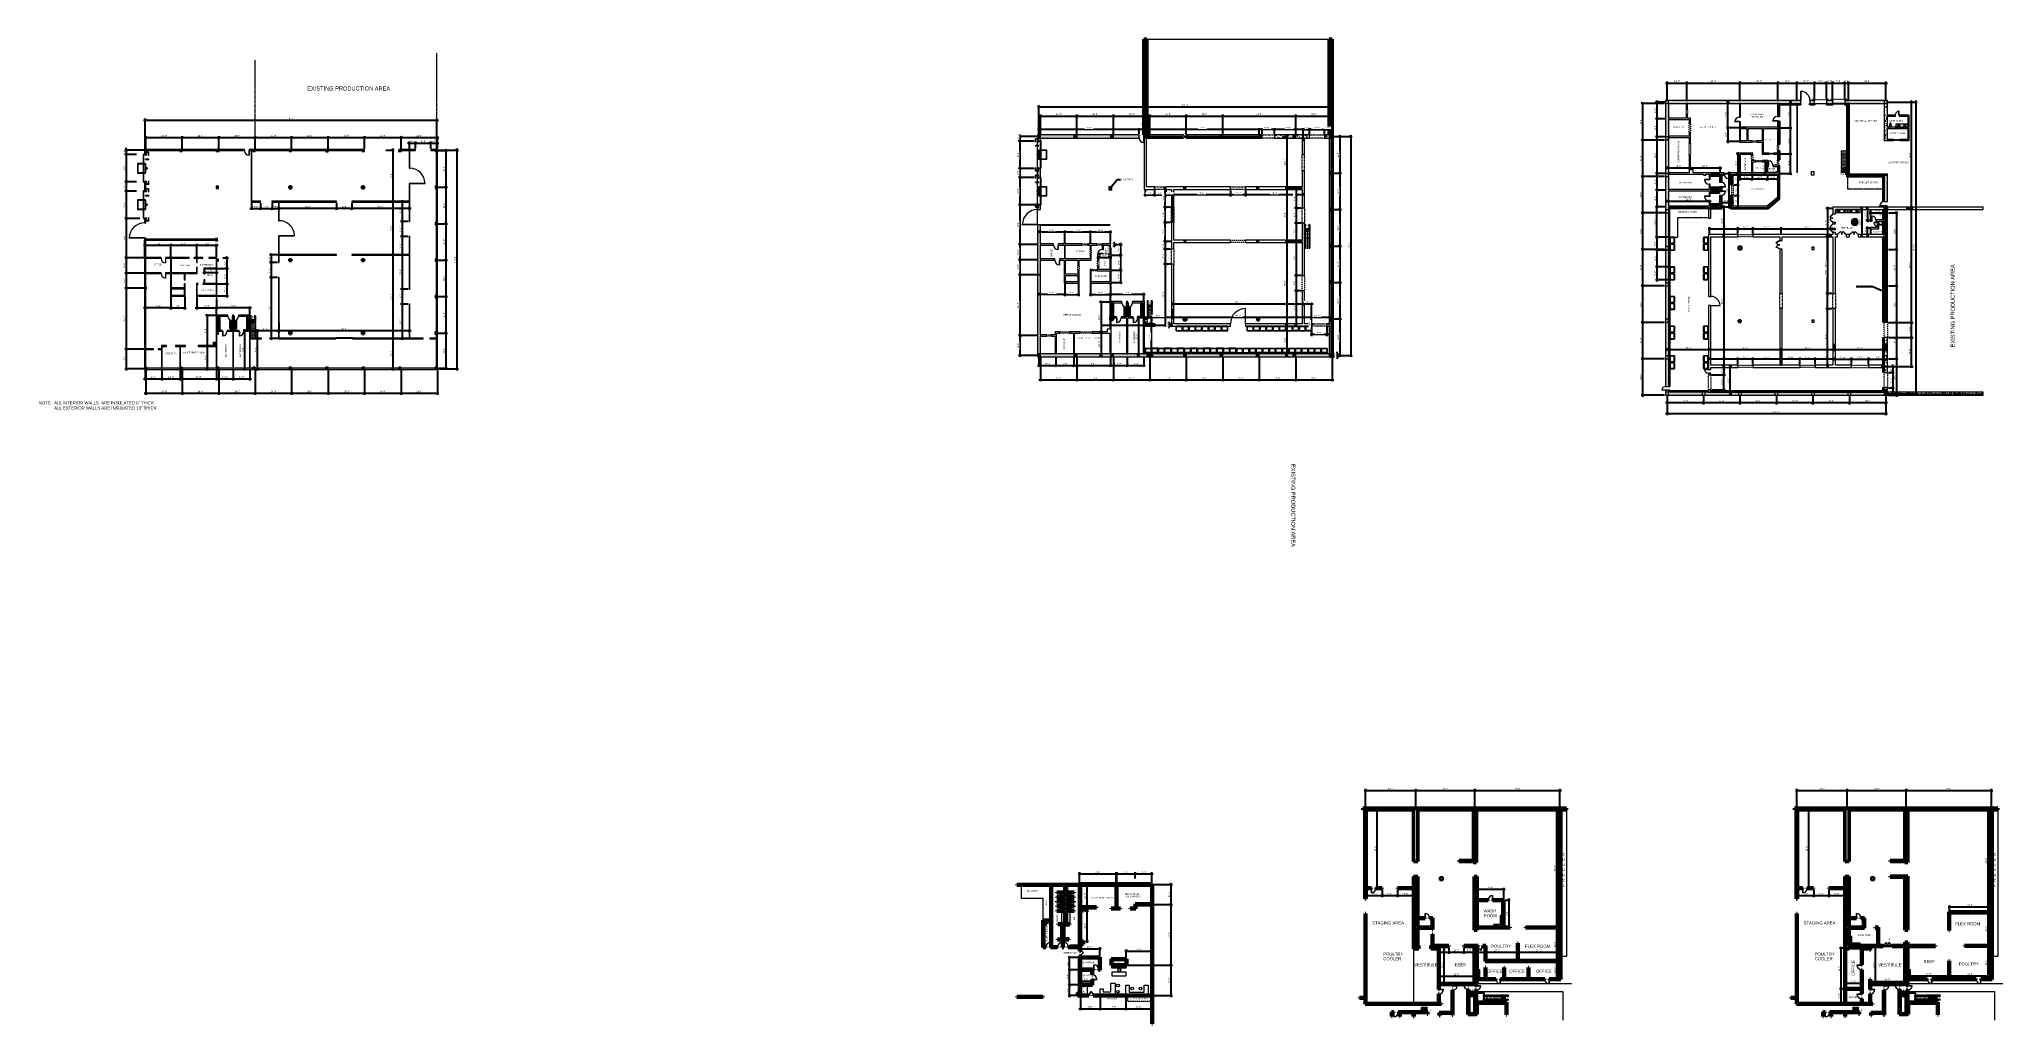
# Model space of a CAD drawing. Header units: inches. Extents: x 1913 to 17425, y -6710 to 1064.
import ezdxf
from ezdxf import colors
from ezdxf.entities.mleader import LeaderData, LeaderLine
from ezdxf.math import Vec2, Vec3

# ---------------------------------------------------------------- set-up
doc = ezdxf.new("R2010")
doc.units = ezdxf.units.IN
doc.header["$MEASUREMENT"] = 0
for name, pattern in [('Center 1_4_', [0.53125, 0.25, -0.09375, 0.09375, -0.09375]), ('Demolished 3_16_', [0.28125, 0.1875, -0.09375]), ('Hidden 1_8_', [0.1875, 0.125, -0.0625]), ('HIDDEN2', [0.1875, 0.125, -0.0625]), ('Overhead', [0.15625, 0.09375, -0.0625]), ('Overhead 1_16_', [0.101562, 0.0625, -0.039062])]:
    doc.linetypes.add(name, pattern=pattern)
for name, color, linetype, lineweight in [('A-ANNO-DIMS', 211, 'Continuous', 9), ('A-COLS', 52, 'Continuous', 9), ('A-DETL', 90, 'Continuous', 9), ('A-DETL-CNTR', 5, 'Center 1_4_', 9), ('A-DETL-DEMO', 6, 'Demolished 3_16_', 9), ('A-DETL-HDLN', 90, 'Hidden 1_8_', 9), ('A-DETL-MBND', 5, 'Continuous', 9), ('A-DOOR', 31, 'Continuous', 13), ('A-DOOR-FRAM', 31, 'Continuous', 20), ('A-FLOR', 192, 'Continuous', 13), ('A-FLOR-HRAL', 11, 'Continuous', 9), ('A-FLOR-OVHD', 1, 'Overhead 1_16_', 9), ('A-GENM', 13, 'Continuous', 9), ('A-WALL', 113, 'Continuous', 13), ('A-WALL-PATT', 111, 'Continuous', 50), ('G-ANNO-TEXT', 231, 'Continuous', 9), ('G-IMPT', 8, 'Continuous', 9), ('I-FURN', 30, 'Continuous', 9), ('I-WALL', 2, 'Continuous', 13), ('P-SANR-FIXT', 6, 'Continuous', 9), ('Q-CASE', 31, 'Continuous', 9), ('Q-SPCQ', 91, 'Continuous', 9), ('S-STRS', 31, 'Continuous', 9), ('S-STRS-ANNO', 31, 'Continuous', 9), ('S-STRS-IDEN', 31, 'Continuous', 9), ('S-STRS-MBND', 31, 'Overhead 1_16_', 9)]:
    doc.layers.add(name, color=color, linetype=linetype, lineweight=lineweight)
doc.styles.add('Arial', font='arial.ttf', dxfattribs={"height": 12})
doc.styles.add('Arial_1', font='arial.ttf', dxfattribs={"height": 20})
doc.styles.add('Arial_2', font='arial.ttf', dxfattribs={"height": 32})
doc.styles.add('Arial_3', font='arial.ttf', dxfattribs={"height": 12})
doc.dimstyles.new('Linear_-_3_32__Arial', dxfattribs={"dimscale": 12, "dimtxt": 12.243113, "dimasz": 1.333333, "dimexe": 1, "dimexo": 0.666667, "dimgap": 0.666667, "dimtad": 1, "dimdec": 5, "dimrnd": 0.03125, "dimzin": 1, "dimdsep": 46, "dimlunit": 4, "dimtxsty": 'Arial', "dimblk1": 'OBLIQUE', "dimblk2": 'OBLIQUE', "dimsah": 1, "dimcen": 0.09, "dimdle": 1, "dimazin": 0, "dimtfac": 1, "dimtdec": 4, "dimtix": 1, "dimtmove": 0, "dimatfit": 3, "dimfxl": 1, "dimtvp": 1, "dimtfill": 1, "dimfrac": 2, "dimtolj": 1, "dimtzin": 0, "dimarcsym": 2})
doc.dimstyles.new('Linear_-_3_32__Arial_1', dxfattribs={"dimscale": 12, "dimtxt": 12.243113, "dimasz": 1.333333, "dimexe": 1, "dimexo": 0.666667, "dimgap": 0.666667, "dimtad": 1, "dimdec": 5, "dimrnd": 0.03125, "dimzin": 1, "dimdsep": 46, "dimlunit": 4, "dimtxsty": 'Arial', "dimblk1": 'OBLIQUE', "dimblk2": 'OBLIQUE', "dimsah": 1, "dimcen": 0.09, "dimdle": 1, "dimazin": 0, "dimtfac": 1, "dimtdec": 4, "dimtix": 1, "dimtmove": 1, "dimatfit": 3, "dimfxl": 1, "dimtvp": 1, "dimtfill": 1, "dimfrac": 2, "dimtolj": 1, "dimtzin": 0, "dimarcsym": 2})
pattern_1 = [(140, (3124.017, -677.577), (3.213, 36.72335), [3.84, -42.24]), (85, (3124.017, -677.577), (-38.51274, -7.1044), [3.072, -33.792]), (190.451, (3124.285, -674.517), (-35.29956, 29.62024), [3.263, -35.898]), (136.184, (3113.777, -677.577), (8.4752, 54.6425), [5.76, -63.36]), (186.636, (3114.483, -673.023), (-49.8752, 47.854), [4.895, -53.848]), (81.184, (3113.777, -677.577), (-49.8749, 47.8553), [4.608, -50.688]), (111, (3116.337, -672.457), (20.614, 30.56126), [3.84, -42.24]), (56, (3116.337, -672.457), (-37.1283, 12.4577), [3.072, -33.792]), (161.451, (3118.055, -669.91), (-16.5135, 43.02), [3.263, -35.898]), (127.5, (3124.017, -677.577), (-17.04428, 0.6228), [1.69, -31.693, 1.69, -32.614, -33.92]), (127.5, (3124.017, -677.577), (-17.04428, 0.6228), [-67.686, 1.69, -32.23]), (97.5, (3124.017, -677.577), (-20.19387, 13.4694), [1.69, -17.869, 1.69, -30.925, -12.928]), (97.5, (3124.017, -677.577), (-20.19387, 13.4694), [-52.173, 1.69, -11.238]), (57.5, (3124.017, -688.995), (1.15522, 27.33168), [1.69, -11.11, 1.69, -38.246, -52.992]), (57.5, (3124.017, -688.995), (1.15522, 27.33168), [-52.736, 1.69, -51.302]), (47.5, (3124.017, -694.115), (-5.12498, 29.85903), [1.69, -14.95, 1.69, -24.832, -37.632]), (47.5, (3124.017, -694.115), (-5.12498, 29.85903), [-43.162, 1.69, -35.942])]
pattern_2 = [(140, (10185.814, -571.127), (3.213, 36.72335), [3.84, -42.24]), (85, (10185.814, -571.127), (-38.51274, -7.1044), [3.072, -33.792]), (190.451, (10186.08, -568.067), (-35.29956, 29.62024), [3.263, -35.898]), (136.184, (10175.574, -571.127), (8.4752, 54.6425), [5.76, -63.36]), (186.636, (10176.28, -566.573), (-49.8752, 47.854), [4.895, -53.848]), (81.184, (10175.574, -571.127), (-49.8749, 47.8553), [4.608, -50.688]), (111, (10178.134, -566.007), (20.614, 30.56126), [3.84, -42.24]), (56, (10178.134, -566.007), (-37.1283, 12.4577), [3.072, -33.792]), (161.451, (10179.85, -563.46), (-16.5135, 43.02), [3.263, -35.898]), (127.5, (10185.814, -571.127), (-17.04428, 0.6228), [1.69, -31.693, 1.69, -32.614, -33.92]), (127.5, (10185.814, -571.127), (-17.04428, 0.6228), [-67.686, 1.69, -32.23]), (97.5, (10185.814, -571.127), (-20.19387, 13.4694), [1.69, -17.869, 1.69, -30.925, -12.928]), (97.5, (10185.814, -571.127), (-20.19387, 13.4694), [-52.173, 1.69, -11.238]), (57.5, (10185.814, -582.545), (1.155216, 27.33168), [1.69, -11.11, 1.69, -38.246, -52.992]), (57.5, (10185.814, -582.545), (1.155216, 27.33168), [-52.736, 1.69, -51.302]), (47.5, (10185.814, -587.665), (-5.12498, 29.85903), [1.69, -14.95, 1.69, -24.832, -37.632]), (47.5, (10185.814, -587.665), (-5.12498, 29.85903), [-43.162, 1.69, -35.942])]
pattern_3 = [(50, (15633.552, 194.942), (36.72335, -3.213), [3.84, -42.24]), (355, (15633.552, 194.94), (-7.1044, 38.51274), [3.072, -33.792]), (100.451, (15636.612, 194.674), (29.62024, 35.29956), [3.263, -35.898]), (46.184, (15633.552, 205.18), (54.6425, -8.4752), [5.76, -63.36]), (96.636, (15638.106, 204.476), (47.854, 49.8752), [4.895, -53.848]), (351.184, (15633.55, 205.18), (47.8553, 49.8749), [4.608, -50.688]), (21, (15638.672, 202.622), (30.56126, -20.614), [3.84, -42.24]), (326, (15638.672, 202.62), (12.4577, 37.1283), [3.072, -33.792]), (71.451, (15641.22, 200.904), (43.02, 16.5135), [3.263, -35.898]), (37.5, (15633.552, 194.942), (0.6228, 17.04428), [1.69, -31.693, 1.69, -32.614, -33.92]), (37.5, (15633.552, 194.942), (0.6228, 17.04428), [-67.686, 1.69, -32.23]), (7.5, (15633.552, 194.942), (13.4694, 20.19387), [1.69, -17.869, 1.69, -30.925, -12.928]), (7.5, (15633.552, 194.942), (13.4694, 20.19387), [-52.173, 1.69, -11.238]), (327.5, (15622.134, 194.942), (27.33168, -1.155216), [1.69, -11.11, 1.69, -38.246, -52.992]), (327.5, (15622.134, 194.942), (27.33168, -1.155216), [-52.736, 1.69, -51.302]), (317.5, (15617.014, 194.942), (29.85903, 5.12498), [1.69, -14.95, 1.69, -24.832, -37.632]), (317.5, (15617.014, 194.942), (29.85903, 5.12498), [-43.162, 1.69, -35.942])]

msp = doc.modelspace()

# ---------------------------------------------------------------- texts
at = {"insert": (1910.593398, -1795.224119), "char_height": 24, "attachment_point": 1, "style": 'Arial'}
msp.add_mtext_dynamic_manual_height_columns('NOTE : ALL INTERIOR WALLS  ARE INSULATED 6" THICK\\P             ALL EXTERIOR WALLS ARE INSULATED 10" THICK', width=1021.5, gutter_width=1, heights=[0], dxfattribs=at)
at = {"layer": 'A-DOOR', "color": 7, "lineweight": 0, "insert": (16393.973643, -318.404748), "char_height": 8, "width": 102.616, "attachment_point": 1, "style": 'Arial_2'}
msp.add_mtext('SUPPLY ROOM', dxfattribs=at)
at = {"layer": 'G-ANNO-TEXT', "color": 7, "lineweight": 0, "attachment_point": 1}
for s, insert, char_height, width, style in [('EXISTING PRODUCTION AREA', (4029.5625, 691.96875), 32, 788.204, 'Arial_2'), ('CONFERENCE', (15429.922075, 477.433468), 12, 144.632, 'Arial'), ('OFFICE VP', (14819.000481, 377.352351), 12, 108.272, 'Arial'), ('OFFICE CUBICLE', (15025.907209, 377.352351), 12, 169.68, 'Arial'), ('  TRAINNING', (15429.922075, 458.100135), 12, 124.028, 'Arial'), ('ADDITIONAL OFFICES', (16253.51014, 425.972782), 12, 217.352, 'Arial'), ('SUPPLY ROOM', (16530.011779, 328.360599), 12, 151.096, 'Arial'), ('BATH ROOM', (16530.011779, 425.972782), 12, 125.24, 'Arial'), ('KITCHEN ', (15551.474811, 277.604585), 12, 92.92, 'Arial'), ('BATH', (15471.794109, 53.960383), 12, 54.944, 'Arial'), ('BATH', (15576.108543, 47.45497), 12, 54.944, 'Arial'), ('ROOM', (15576.108543, 28.121637), 12, 64.64, 'Arial'), ('CURRENT OFFICES', (16520.5106, 96.769351), 12, 195.536, 'Arial'), ('BATHROOM', (14868.200247, -62.114671), 12, 119.584, 'Arial'), ('LUNCH ROOM', (15431.30023, -111.64686), 12, 141.4, 'Arial'), ('FORKLIFT STATION', (16288.064742, -60.124843), 12, 193.516, 'Arial'), ('MECHANIC ROOM', (14858.268384, -292.533691), 12, 180.184, 'Arial'), ('BATHROOM', (14868.200247, -175.789521), 12, 119.584, 'Arial'), ('COAT ROOM', (16402.116924, -452.278764), 8, 86.456, 'Arial_2'), ('OFFICE ', (2818.03125, -708.5625), 12, 80.8, 'Arial'), ('KITCHEN ', (3029.0625, -714.9375), 12, 92.92, 'Arial'), ('BATHROOM', (3184.3125, -711), 12, 54.944, 'Arial'), ('BATHROOM', (3196.03125, -909.28125), 12, 119.584, 'Arial'), ('OFFICE CUBICLE', (10003.403151, -1105.631608), 12, 169.68, 'Arial'), ('OFFICE VP', (2908.5, -1411.5), 12, 108.272, 'Arial'), ('CONFERENCE ROOM', (3048.049182, -1403.638444), 12, 214.928, 'Arial')]:
    msp.add_mtext(s, dxfattribs=dict(at, insert=insert, char_height=char_height, width=width, style=style))
for s, insert, char_height, width, rotation, style in [('CONFERENCE ROOM', (14857.816754, 88.480435), 12, 214.928, 90, 'Arial'), ('BATHROOM', (15384.458025, 30.938006), 12, 119.584, 90, 'Arial'), ('EXISTING PRODUCTION AREA', (17013.855128, -1368.4558), 32, 788.204, 90, 'Arial_1'), ('BATH', (3243.5625, -792.28125), 12, 54.944, 358.948425005, 'Arial'), ('DRY STORAGE', (14938.075998, -1084.769447), 12, 149.884, 90, 'Arial'), ('BATHROOM', (3381.073292, -1442.929061), 12, 119.584, 90, 'Arial'), ('BATHROOM', (3494.748141, -1442.929061), 12, 119.584, 90, 'Arial')]:
    msp.add_mtext(s, dxfattribs=dict(at, insert=insert, char_height=char_height, width=width, rotation=rotation, style=style))
at = {"layer": 'G-ANNO-TEXT', "color": 7, "attachment_point": 1}
for s, insert, char_height, width, rotation, style in [('EXISTING PRODUCTION AREA', (11835.515644, -2288.99437), 32, 788.204, 270, 'Arial_1'), ('F  R  E  E  Z  E  R', (13938.599239, -5627.582213), 24, 322.695, 90, 'Arial_2'), ('F  R  E  E  Z  E  R', (17346.599239, -5627.582213), 24, 322.695, 90, 'Arial_2'), ('AREA', (9863.525245, -5778.485133), 12, 55.449, 90, 'Arial_1'), ('WOMAN', (9949.27444, -5906.726278), 12, 80.598, 90, 'Arial_1'), ('MEN', (10083.598374, -5891.284873), 12, 44.844, 90, 'Arial_1'), ('SUPPLY ROOM', (9867.265675, -6056.934735), 12, 148.773, 90, 'Arial_1'), ('OFFICE', (16231.227583, -6329.777784), 24, 147.561, 90, 'Arial_2'), ('BATHR', (10157.898959, -6473.000913), 12, 68.781, 90, 'Arial_1')]:
    msp.add_mtext(s, dxfattribs=dict(at, insert=insert, char_height=char_height, width=width, rotation=rotation, style=style))
for s, insert, char_height, width, style in [('MECHANIC', (9718.274287, -5653.549502), 12, 107.868, 'Arial_1'), ('CONFERENCE ROOM', (10225.97506, -5708.240375), 12, 210.282, 'Arial_1'), ('TEST KITCHEN', (10487.216477, -5680.749942), 12, 146.955, 'Arial_1'), ('+ LUNCH ROOM', (10487.216477, -5699.499942), 12, 155.439, 'Arial_1'), ('WASH', (13322.823789, -5807.152569), 24, 121.2, 'Arial_2'), ('ROOM', (13322.823789, -5844.402569), 24, 125.139, 'Arial_2'), ('STAGING AREA', (12443.352093, -5902.039843), 24, 302.394, 'Arial_2'), ('STAGING AREA', (15851.352093, -5902.039843), 24, 302.394, 'Arial_2'), ('WASH ROOM', (16279.055536, -6003.835014), 12, 130.29, 'Arial_3'), ('FLEX ROOM', (17049.027442, -5907.856205), 24, 237.249, 'Arial_2'), ('ENTERANCE', (10003.97639, -6143.388529), 12, 125.139, 'Arial_1'), ('COOLER', (12530.941557, -6184.682364), 24, 169.983, 'Arial_2'), ('POULTRY', (12530.941557, -6147.432364), 24, 189.678, 'Arial_2'), ('POULTRY', (13382.617983, -6085.903128), 24, 189.678, 'Arial_2'), ('FLEX ROOM', (13651.689764, -6085.903128), 24, 237.249, 'Arial_2'), ('COOLER', (15938.941557, -6184.682364), 24, 169.983, 'Arial_2'), ('POULTRY', (15938.941557, -6147.432364), 24, 189.678, 'Arial_2'), ('BATHROOM', (10156.062129, -6220.189242), 12, 116.958, 'Arial_1'), ('BATHR', (10156.062129, -6323.436764), 12, 68.781, 'Arial_1'), ('COMPUTER', (10394.537204, -6208.599752), 12, 115.746, 'Arial_1'), ('ROOM', (10394.537204, -6227.349752), 12, 62.721, 'Arial_1'), ('VESTIBULE', (12775.874029, -6232.995119), 24, 222.099, 'Arial_2'), ('BEEF', (13096.085102, -6232.995119), 24, 105.444, 'Arial_2'), ('OFFICE', (13350.39825, -6282.818464), 24, 147.561, 'Arial_2'), ('OFFICE', (13526.647221, -6282.818464), 24, 147.561, 'Arial_2'), ('OFFICE', (13738.243441, -6282.818464), 24, 147.561, 'Arial_2'), ('VESTIBULE', (16441.28973, -6232.995119), 24, 222.099, 'Arial_2'), ('BEEF', (16800.113159, -6205.51213), 24, 105.444, 'Arial_2'), ('POULTRY', (17077.508944, -6225.135898), 24, 189.678, 'Arial_2'), ('WINDOWS', (10349.512088, -6505.57483), 12, 177.255, 'Arial_1'), ('ELECTRICAL/FIRE', (10534.733501, -6505.57483), 12, 177.255, 'Arial_1'), ('CLOSET', (16209.559559, -6493.685545), 12, 81.204, 'Arial_3')]:
    msp.add_mtext(s, dxfattribs=dict(at, insert=insert, char_height=char_height, width=width, style=style))

# ---------------------------------------------------------------- blocks, each defined once
blk = doc.blocks.new('Sectional_Oh_Door_With_Dock_Leveler_amp_Dock_Shelter_14748 - 8_ x 6_-6_-407396-FloorPlan')
at = {"layer": 'A-DOOR'}
for p, q in [((-104, 27), (-126, 27)), ((-126, 27), (-126, 3)), ((-126, 27), (-126, 27)), ((-126, 3), (-126, 27)), ((-104, 27), (-126, 27)), ((-126, 3), (-125, 3)), ((-126, 3), (-126, 3)), ((-126, 3), (-125, 3)), ((-125, 3), (-125, 26)), ((-125, 26), (-104, 26)), ((-125, 26), (-125, 26)), ((-125, 26), (-104, 26)), ((-125, 26), (-125, 3)), ((-125, 3), (-125, 3)), ((-103, 8), (-113, 8)), ((-113, 8), (-113, 2)), ((-113, 2), (-113, 8)), ((-113, 8), (-103, 8)), ((-113, 8), (-113, 8)), ((-113, 2), (-103, 2)), ((-103, 2), (-113, 2)), ((-113, 2), (-113, 2)), ((-108, 2), (-111, 2)), ((-111, 2), (-111, 2)), ((-111, 2), (-108, 1)), ((-108, 1), (-111, 2)), ((-111, 2), (-111, 2)), ((-108, 2), (-111, 2)), ((-111, 2), (-111, 2)), ((-111, 2), (-111, 2)), ((-108, -6), (-108, 2)), ((-108, 2), (-108, 2)), ((-108, 2), (-108, -6)), ((-108, 1), (-108, -5)), ((-108, -5), (-108, 1)), ((-108, 1), (-108, 1)), ((-104, 27), (-104, 27)), ((-104, 26), (-104, 26)), ((-103, 2), (-103, 8)), ((-103, 8), (-103, 2)), ((-103, 8), (-103, 8)), ((-103, 2), (-103, 2)), ((-72, 29), (-72, 29)), ((-72, 29), (-72, 27)), ((-72, 2), (-72, 29)), ((-70, 29), (-72, 29)), ((-72, 29), (-70, 29)), ((-72, 27), (-72, 2)), ((-72, 27), (-70, 27)), ((-72, 4), (-72, 23)), ((-72, 23), (-72, 4)), ((-72, 23), (-70, 23)), ((-72, 4), (-72, 4)), ((-70, 4), (-72, 4)), ((-72, 4), (-70, 4)), ((-72, 2), (-72, 2)), ((-72, 2), (-70, 2)), ((-72, 2), (-70, 2)), ((-70, 29), (-70, 2)), ((-70, 27), (-70, 29)), ((-70, 29), (-70, 29)), ((-70, 2), (-70, 27)), ((-70, 4), (-70, 23)), ((-70, 23), (-70, 4)), ((-70, 4), (-70, 4)), ((-70, 2), (-70, 2)), ((-4, 12), (-4, 16)), ((-4, 16), (-4, 16)), ((-4, 16), (-4, 14)), ((-4, 16), (4, 16)), ((-4, 16), (4, 16)), ((-4, 14), (-4, 13)), ((-4, 14), (4, 14)), ((-4, 13), (-4, 11)), ((-4, 13), (4, 13)), ((-4, 2), (-4, 12)), ((4, 12), (-4, 12)), ((-4, 11), (-4, 3)), ((-4, 11), (4, 11)), ((-4, 3), (-4, 3)), ((-4, 3), (-4, 2)), ((-4, 3), (4, 3)), ((-4, 3), (4, 3)), ((-4, 2), (-4, 2)), ((-4, 2), (4, 2)), ((-4, 2), (4, 2)), ((4, 14), (4, 16)), ((4, 16), (4, 16)), ((4, 16), (4, 12)), ((4, 13), (4, 14)), ((4, 11), (4, 13)), ((4, 12), (4, 2)), ((4, 3), (4, 11)), ((4, 2), (4, 3)), ((4, 3), (4, 3)), ((4, 2), (4, 2)), ((113, 8), (103, 8)), ((103, 8), (103, 2)), ((103, 2), (103, 8)), ((103, 8), (113, 8)), ((103, 8), (103, 8)), ((103, 2), (113, 2)), ((113, 2), (103, 2)), ((103, 2), (103, 2)), ((126, 27), (104, 27)), ((104, 27), (126, 27)), ((104, 27), (104, 27)), ((104, 26), (125, 26)), ((125, 26), (104, 26)), ((104, 26), (104, 26)), ((108, 2), (108, -6)), ((108, 1), (111, 2)), ((111, 2), (108, 2)), ((108, -6), (108, 2)), ((108, 2), (111, 2)), ((111, 2), (108, 1)), ((108, 2), (108, 2)), ((108, -5), (108, 1)), ((108, 1), (108, -5)), ((108, 1), (108, 1)), ((111, 2), (111, 2)), ((111, 2), (111, 2)), ((111, 2), (111, 2)), ((111, 2), (111, 2)), ((113, 2), (113, 8)), ((113, 8), (113, 2)), ((113, 8), (113, 8)), ((113, 2), (113, 2)), ((124, 29), (124, 29)), ((124, 29), (124, 27)), ((124, 2), (124, 29)), ((126, 29), (124, 29)), ((124, 29), (126, 29)), ((124, 27), (124, 2)), ((124, 27), (126, 27)), ((124, 4), (124, 23)), ((124, 23), (124, 4)), ((124, 23), (126, 23)), ((124, 4), (124, 4)), ((126, 4), (124, 4)), ((124, 4), (126, 4)), ((124, 2), (124, 2)), ((124, 2), (126, 2)), ((124, 2), (126, 2)), ((125, 26), (125, 3)), ((125, 3), (125, 26)), ((125, 26), (125, 26)), ((125, 3), (126, 3)), ((126, 3), (125, 3)), ((125, 3), (125, 3)), ((126, 29), (126, 2)), ((126, 27), (126, 29)), ((126, 29), (126, 29)), ((126, 3), (126, 27)), ((126, 27), (126, 3)), ((126, 27), (126, 27)), ((126, 2), (126, 27)), ((126, 4), (126, 23)), ((126, 23), (126, 4)), ((126, 4), (126, 4)), ((126, 3), (126, 3)), ((126, 2), (126, 2)), ((-108, -5), (-111, -6)), ((-111, -6), (-108, -5)), ((-111, -6), (-111, -6)), ((-111, -6), (-108, -6)), ((-111, -6), (-111, -6)), ((-111, -6), (-108, -6)), ((-111, -6), (-111, -6)), ((-111, -6), (-111, -6)), ((-108, -12), (-109, -12)), ((-109, -12), (-109, -15)), ((-109, -15), (-109, -12)), ((-109, -12), (-108, -12)), ((-109, -12), (-109, -12)), ((-109, -15), (-108, -15)), ((-108, -15), (-109, -15)), ((-109, -15), (-109, -15)), ((-108, -5), (-108, -5)), ((-108, -6), (-108, -6)), ((-108, -15), (-108, -12)), ((-108, -12), (-108, -15)), ((-108, -12), (-108, -12)), ((-108, -15), (-108, -15)), ((111, -6), (108, -5)), ((108, -5), (111, -6)), ((108, -5), (108, -5)), ((108, -6), (111, -6)), ((111, -6), (108, -6)), ((108, -6), (108, -6)), ((108, -12), (108, -15)), ((109, -12), (108, -12)), ((108, -12), (109, -12)), ((108, -15), (108, -12)), ((108, -12), (108, -12)), ((108, -15), (109, -15)), ((109, -15), (108, -15)), ((108, -15), (108, -15)), ((109, -15), (109, -12)), ((109, -12), (109, -15)), ((109, -12), (109, -12)), ((109, -15), (109, -15)), ((111, -6), (111, -6)), ((111, -6), (111, -6)), ((111, -6), (111, -6)), ((111, -6), (111, -6))]:
    blk.add_line(p, q, dxfattribs=at)
at = {"layer": 'A-DOOR', "lineweight": 9}
for p, q in [((38, 2), (-38, 2)), ((-38, 2), (-38, -60)), ((-36, 2), (-36, -58)), ((-36, 2), (-36, 2)), ((-36, 2), (-36, 1)), ((-36, -58), (-36, 2)), ((36, 2), (-36, 2)), ((-36, 2), (36, 2)), ((-36, 1), (-36, 1)), ((-36, 1), (-36, -58)), ((-36, 1), (36, 1)), ((-36, 1), (36, 1)), ((36, -58), (36, 2)), ((36, 2), (36, -58)), ((36, 1), (36, 2)), ((36, 2), (36, 2)), ((36, -58), (36, 1)), ((36, 1), (36, 1)), ((38, -60), (38, 2)), ((-108, -14), (-108, -12)), ((-108, -12), (108, -12)), ((-108, -12), (-108, -12)), ((108, -14), (-108, -14)), ((-108, -14), (-108, -14)), ((-38, -60), (38, -60)), ((-36, -58), (36, -58)), ((-36, -58), (-36, -58)), ((-36, -58), (36, -58)), ((-36, -58), (36, -58)), ((36, -58), (36, -58)), ((108, -12), (108, -14)), ((108, -12), (108, -12)), ((108, -14), (108, -14))]:
    blk.add_line(p, q, dxfattribs=at)
at = {"layer": 'A-DOOR', "lineweight": 20}
for p, q in [((108, -12), (-108, -12)), ((-108, -12), (-108, -14)), ((-108, -14), (108, -14)), ((108, -14), (108, -12))]:
    blk.add_line(p, q, dxfattribs=at)
at = {"layer": 'A-DOOR'}
for centre, start, end in [((-103, 27), 360, 150), ((-103, 27), 360, 150), ((-103, 27), 210, 360), ((-103, 27), 210, 360), ((103, 27), 30, 180), ((103, 27), 30, 180), ((103, 27), 180, 330), ((103, 27), 180, 330)]:
    blk.add_arc(centre, 1, start, end, dxfattribs=at)
blk = doc.blocks.new('Automatic_Sliding_Door_15012 - 11_  x 10_-394579-FloorPlan')
at = {"layer": 'A-DOOR'}
for p, q in [((-20, 6), (-22, 6)), ((-22, 6), (-22, 3)), ((44, 6), (-22, 6)), ((-22, 6), (-22, 6)), ((-22, 3), (-22, 6)), ((-22, 3), (-20, 3)), ((-22, 3), (-22, 3)), ((-22, 3), (44, 3)), ((-20, 3), (-20, 6)), ((-20, 6), (-20, 6)), ((-20, 6), (42, 6)), ((-20, 6), (-20, 3)), ((42, 5), (-20, 5)), ((-20, 5), (-20, 5)), ((-20, 5), (42, 5)), ((42, 5), (-20, 5)), ((-20, 5), (-20, 5)), ((-20, 5), (-20, 5)), ((-20, 5), (-20, 5)), ((-20, 5), (42, 5)), ((42, 3), (-20, 3)), ((-20, 3), (-20, 3)), ((44, 6), (42, 6)), ((42, 6), (42, 3)), ((42, 6), (42, 6)), ((42, 3), (42, 6)), ((42, 5), (42, 5)), ((42, 5), (42, 5)), ((42, 5), (42, 5)), ((42, 5), (42, 5)), ((42, 3), (44, 3)), ((42, 3), (42, 3)), ((44, 3), (44, 6)), ((44, 6), (44, 6)), ((44, 6), (44, 3)), ((46, 6), (44, 6)), ((44, 6), (44, 3)), ((110, 6), (44, 6)), ((44, 6), (44, 6)), ((44, 3), (44, 6)), ((44, 3), (44, 3)), ((44, 3), (46, 3)), ((44, 3), (110, 3)), ((44, 3), (44, 3)), ((46, 3), (46, 6)), ((46, 6), (46, 6)), ((46, 6), (108, 6)), ((46, 6), (46, 3)), ((108, 5), (46, 5)), ((46, 5), (46, 5)), ((46, 5), (108, 5)), ((108, 5), (46, 5)), ((46, 5), (46, 5)), ((46, 5), (46, 5)), ((46, 5), (46, 5)), ((46, 5), (108, 5)), ((108, 3), (46, 3)), ((46, 3), (46, 3)), ((110, 6), (108, 6)), ((108, 6), (108, 3)), ((108, 6), (108, 6)), ((108, 3), (108, 6)), ((108, 5), (108, 5)), ((108, 5), (108, 5)), ((108, 5), (108, 5)), ((108, 5), (108, 5)), ((108, 3), (110, 3)), ((108, 3), (108, 3)), ((110, 3), (110, 6)), ((110, 6), (110, 6)), ((110, 6), (110, 3)), ((110, 3), (110, 3))]:
    blk.add_line(p, q, dxfattribs=at)
blk = doc.blocks.new('Single-Flush - 36_ x 80_-407263-FloorPlan')
at = {"layer": 'A-DOOR', "lineweight": 20}
for p, q in [((16, -3), (16, -39)), ((18, -3), (16, -3)), ((18, -39), (16, -39)), ((18, -3), (18, -39))]:
    blk.add_line(p, q, dxfattribs=at)
at = {"layer": 'A-DOOR', "lineweight": 9}
blk.add_arc((18, -3), 36.1, 180, 266.8211, dxfattribs=at)
blk = doc.blocks.new('Rectangular Column - 18_ x 18_-395545-FloorPlan')
at = {"layer": 'A-COLS'}
for p, q in [((-9, 9), (-9, 9)), ((9, 9), (9, 9)), ((-9, -9), (-9, -9)), ((9, -9), (9, -9))]:
    blk.add_line(p, q, dxfattribs=at)
at = {"layer": 'A-COLS', "lineweight": 30}
for p, q in [((9, 9), (-9, 9)), ((-9, 9), (-9, -9)), ((9, -9), (9, 9)), ((-9, -9), (9, -9))]:
    blk.add_line(p, q, dxfattribs=at)
blk = doc.blocks.new('Single-Flush - 10__ x10_-406699-FloorPlan')
at = {"layer": 'A-DOOR', "lineweight": 20}
for p, q in [((58, 3), (58, 123)), ((60, 123), (58, 123)), ((60, 3), (58, 3)), ((60, 3), (60, 123))]:
    blk.add_line(p, q, dxfattribs=at)
at = {"layer": 'A-DOOR', "lineweight": 9}
blk.add_arc((60, 3), 120, 90.9544, 180, dxfattribs=at)
blk = doc.blocks.new('Single-Flush - 36_ x 80_-407249-FloorPlan')
at = {"layer": 'A-DOOR', "lineweight": 20}
for p, q in [((16, 3), (16, 39)), ((18, 39), (16, 39)), ((18, 3), (16, 3)), ((18, 3), (18, 39))]:
    blk.add_line(p, q, dxfattribs=at)
at = {"layer": 'A-DOOR', "lineweight": 9}
blk.add_arc((18, 3), 36.1, 93.1789, 180, dxfattribs=at)
blk = doc.blocks.new('Single-Flush - 36_ x 80_-407386-FloorPlan')
at = {"layer": 'A-DOOR', "lineweight": 20}
for p, q in [((16, -5), (16, -41)), ((18, -5), (16, -5)), ((18, -41), (16, -41)), ((18, -5), (18, -41))]:
    blk.add_line(p, q, dxfattribs=at)
at = {"layer": 'A-DOOR', "lineweight": 9}
blk.add_arc((18, -5), 36.1, 180, 266.8211, dxfattribs=at)
blk = doc.blocks.new('Top Rail Type - Top Rail_Internal_-413884-FloorPlan')
at = {"layer": 'A-FLOR-HRAL'}
for p, q in [((-449, -459), (-453, -459)), ((-453, -459), (-453, -461)), ((-453, -461), (-449, -461)), ((-449, -461), (-449, -459)), ((-449, -459), (-441, -459)), ((-441, -461), (-449, -461)), ((-441, -459), (-441, -459)), ((-441, -459), (-441, -461)), ((-441, -461), (-441, -461))]:
    blk.add_line(p, q, dxfattribs=at)
blk = doc.blocks.new('Top Rail Type - Top Rail_Internal_-V1-FloorPlan')
at = {"layer": 'A-FLOR-HRAL', "linetype": 'Overhead 1_16_'}
for p, q in [((-617, -461), (-617, -459)), ((-505, -459), (-617, -459)), ((-504, -461), (-617, -461))]:
    blk.add_line(p, q, dxfattribs=at)
at = {"layer": 'A-FLOR-HRAL'}
for p, q in [((-505, -459), (-504, -461)), ((-441, -459), (-505, -459)), ((-441, -461), (-504, -461)), ((-441, -461), (-441, -459))]:
    blk.add_line(p, q, dxfattribs=at)
blk = doc.blocks.new('Top Rail Type - Top Rail_Internal_-413895-FloorPlan')
at = {"layer": 'A-FLOR-HRAL'}
for p, q in [((-449, -493), (-453, -493)), ((-453, -493), (-453, -495)), ((-453, -495), (-449, -495)), ((-449, -495), (-449, -493)), ((-449, -493), (-441, -493)), ((-441, -495), (-449, -495)), ((-441, -493), (-441, -493)), ((-441, -493), (-441, -495)), ((-441, -495), (-441, -495))]:
    blk.add_line(p, q, dxfattribs=at)
blk = doc.blocks.new('Top Rail Type - Top Rail_Internal_-V2-FloorPlan')
at = {"layer": 'A-FLOR-HRAL', "linetype": 'Overhead 1_16_'}
for p, q in [((-617, -495), (-617, -493)), ((-489, -493), (-617, -493)), ((-488, -495), (-617, -495))]:
    blk.add_line(p, q, dxfattribs=at)
at = {"layer": 'A-FLOR-HRAL'}
for p, q in [((-489, -493), (-488, -495)), ((-441, -493), (-489, -493)), ((-441, -495), (-488, -495)), ((-441, -495), (-441, -493))]:
    blk.add_line(p, q, dxfattribs=at)
blk = doc.blocks.new('Single-Flush - 10__ x10_-414406-FloorPlan')
at = {"layer": 'A-DOOR', "lineweight": 20}
for p, q in [((58, -5), (58, -125)), ((60, -5), (58, -5)), ((60, -125), (58, -125)), ((60, -5), (60, -125))]:
    blk.add_line(p, q, dxfattribs=at)
at = {"layer": 'A-DOOR', "lineweight": 9}
blk.add_arc((60, -5), 120, 180, 269.0456, dxfattribs=at)
blk = doc.blocks.new('_Oblique')
at = {"color": 0, "linetype": 'ByBlock', "lineweight": -2}
blk.add_line((-0.5, -0.5), (0.5, 0.5), dxfattribs=at)
blk = doc.blocks.new('*D95')
at = {"layer": 'A-ANNO-DIMS', "color": 0, "lineweight": -2, "transparency": 16777216}
for p, q in [((4650, 190), (4718, 190)), ((4706, 202), (4706, -230)), ((4832, -218), (4694, -218))]:
    blk.add_line(p, q, dxfattribs=at)
at = {"layer": 'Defpoints', "color": 0, "transparency": 16777216}
for p in [(4642, 190), (4706, -218), (4840, -218)]:
    blk.add_point(p, dxfattribs=at)
at = {"layer": 'A-ANNO-DIMS', "color": 0, "lineweight": -2, "transparency": 16777216, "xscale": 16, "yscale": 16, "zscale": 16}
for p, rotation in [((4706, 190), 90), ((4706, -218), 270)]:
    blk.add_blockref('_Oblique', p, dxfattribs=dict(at, rotation=rotation))
at = {"layer": 'A-ANNO-DIMS', "color": 3, "lineweight": 0, "transparency": 16777216, "insert": (4692, -14), "char_height": 12, "width": 62.38, "attachment_point": 5, "rotation": 90, "style": 'Arial'}
blk.add_mtext('\\A1;34\'-0"', dxfattribs=at)
blk = doc.blocks.new('*D96')
at = {"layer": 'A-ANNO-DIMS', "color": 0, "lineweight": -2, "transparency": 16777216}
for p, q in [((4832, -218), (4694, -218)), ((4706, -206), (4706, -650)), ((4832, -638), (4694, -638))]:
    blk.add_line(p, q, dxfattribs=at)
at = {"layer": 'Defpoints', "color": 0, "transparency": 16777216}
for p in [(4840, -218), (4706, -638), (4840, -638)]:
    blk.add_point(p, dxfattribs=at)
at = {"layer": 'A-ANNO-DIMS', "color": 0, "lineweight": -2, "transparency": 16777216, "xscale": 16, "yscale": 16, "zscale": 16}
for p, rotation in [((4706, -218), 90), ((4706, -638), 270)]:
    blk.add_blockref('_Oblique', p, dxfattribs=dict(at, rotation=rotation))
at = {"layer": 'A-ANNO-DIMS', "color": 3, "lineweight": 0, "transparency": 16777216, "insert": (4692, -428), "char_height": 12, "width": 62.38, "attachment_point": 5, "rotation": 90, "style": 'Arial'}
blk.add_mtext('\\A1;35\'-0"', dxfattribs=at)
blk = doc.blocks.new('*D97')
at = {"layer": 'A-ANNO-DIMS', "color": 0, "lineweight": -2, "transparency": 16777216}
for p, q in [((4832, -638), (4694, -638)), ((4706, -626), (4706, -1310)), ((4709, -1298), (4694, -1298))]:
    blk.add_line(p, q, dxfattribs=at)
at = {"layer": 'Defpoints', "color": 0, "transparency": 16777216}
for p in [(4840, -638), (4706, -1298), (4717, -1298)]:
    blk.add_point(p, dxfattribs=at)
at = {"layer": 'A-ANNO-DIMS', "color": 0, "lineweight": -2, "transparency": 16777216, "xscale": 16, "yscale": 16, "zscale": 16}
for p, rotation in [((4706, -638), 90), ((4706, -1298), 270)]:
    blk.add_blockref('_Oblique', p, dxfattribs=dict(at, rotation=rotation))
at = {"layer": 'A-ANNO-DIMS', "color": 3, "lineweight": 0, "transparency": 16777216, "insert": (4692, -968), "char_height": 12, "width": 62.38, "attachment_point": 5, "rotation": 90, "style": 'Arial'}
blk.add_mtext('\\A1;55\'-0"', dxfattribs=at)
blk = doc.blocks.new('*D98')
at = {"layer": 'A-ANNO-DIMS', "color": 0, "lineweight": -2, "transparency": 16777216}
for p, q in [((4709, -1298), (4694, -1298)), ((4706, -1286), (4706, -1550)), ((4709, -1538), (4694, -1538))]:
    blk.add_line(p, q, dxfattribs=at)
at = {"layer": 'Defpoints', "color": 0, "transparency": 16777216}
for p in [(4717, -1298), (4706, -1538), (4717, -1538)]:
    blk.add_point(p, dxfattribs=at)
at = {"layer": 'A-ANNO-DIMS', "color": 0, "lineweight": -2, "transparency": 16777216, "xscale": 16, "yscale": 16, "zscale": 16}
for p, rotation in [((4706, -1298), 90), ((4706, -1538), 270)]:
    blk.add_blockref('_Oblique', p, dxfattribs=dict(at, rotation=rotation))
at = {"layer": 'A-ANNO-DIMS', "color": 3, "lineweight": 0, "transparency": 16777216, "insert": (4692, -1418), "char_height": 12, "width": 62.38, "attachment_point": 5, "rotation": 90, "style": 'Arial'}
blk.add_mtext('\\A1;20\'-0"', dxfattribs=at)
blk = doc.blocks.new('*D99')
at = {"layer": 'A-ANNO-DIMS', "color": 0, "lineweight": -2, "transparency": 16777216}
for p, q in [((5012, 190), (5224, 190)), ((5212, 202), (5212, -1550)), ((5062, -1538), (5224, -1538))]:
    blk.add_line(p, q, dxfattribs=at)
at = {"layer": 'Defpoints', "color": 0, "transparency": 16777216}
for p in [(5004, 190), (5054, -1538), (5212, -1538)]:
    blk.add_point(p, dxfattribs=at)
at = {"layer": 'A-ANNO-DIMS', "color": 0, "lineweight": -2, "transparency": 16777216, "xscale": 16, "yscale": 16, "zscale": 16}
for p, rotation in [((5212, 190), 90), ((5212, -1538), 270)]:
    blk.add_blockref('_Oblique', p, dxfattribs=dict(at, rotation=rotation))
at = {"layer": 'A-ANNO-DIMS', "color": 3, "lineweight": 0, "transparency": 16777216, "insert": (5198, -674), "char_height": 12, "width": 73.46, "attachment_point": 5, "rotation": 90, "style": 'Arial'}
blk.add_mtext('\\A1;144\'-0"', dxfattribs=at)
blk = doc.blocks.new('*D100')
at = {"layer": 'A-ANNO-DIMS', "color": 0, "lineweight": -2, "transparency": 16777216}
for p, q in [((2738, 426), (5066, 426)), ((2750, 195), (2750, 438)), ((5054, 198), (5054, 438))]:
    blk.add_line(p, q, dxfattribs=at)
at = {"layer": 'Defpoints', "color": 0, "transparency": 16777216}
for p in [(5054, 426), (2750, 187), (5054, 190)]:
    blk.add_point(p, dxfattribs=at)
at = {"layer": 'A-ANNO-DIMS', "color": 0, "lineweight": -2, "transparency": 16777216, "xscale": 16, "yscale": 16, "zscale": 16, "rotation": 180}
blk.add_blockref('_Oblique', (2750, 426), dxfattribs=at)
at = {"layer": 'A-ANNO-DIMS', "color": 0, "lineweight": -2, "transparency": 16777216, "xscale": 16, "yscale": 16, "zscale": 16}
blk.add_blockref('_Oblique', (5054, 426), dxfattribs=at)
at = {"layer": 'A-ANNO-DIMS', "color": 3, "lineweight": 0, "transparency": 16777216, "insert": (3902, 440), "char_height": 12, "width": 73.46, "attachment_point": 5, "style": 'Arial'}
blk.add_mtext('\\A1;192\'-0"', dxfattribs=at)
blk = doc.blocks.new('*D101')
at = {"layer": 'A-ANNO-DIMS', "color": 0, "lineweight": -2, "transparency": 16777216}
for p, q in [((2764, -902), (2588, -902)), ((2600, -890), (2600, -1394)), ((2742, -1382), (2588, -1382))]:
    blk.add_line(p, q, dxfattribs=at)
at = {"layer": 'Defpoints', "color": 0, "transparency": 16777216}
for p in [(2772, -902), (2600, -1382), (2750, -1382)]:
    blk.add_point(p, dxfattribs=at)
at = {"layer": 'A-ANNO-DIMS', "color": 0, "lineweight": -2, "transparency": 16777216, "xscale": 16, "yscale": 16, "zscale": 16}
for p, rotation in [((2600, -902), 90), ((2600, -1382), 270)]:
    blk.add_blockref('_Oblique', p, dxfattribs=dict(at, rotation=rotation))
at = {"layer": 'A-ANNO-DIMS', "color": 3, "lineweight": 0, "transparency": 16777216, "insert": (2585, -1142), "char_height": 12, "width": 62.38, "attachment_point": 5, "rotation": 90, "style": 'Arial'}
blk.add_mtext('\\A1;40\'-0"', dxfattribs=at)
blk = doc.blocks.new('*D102')
at = {"layer": 'A-ANNO-DIMS', "color": 0, "lineweight": -2, "transparency": 16777216}
for p, q in [((2742, -1382), (2588, -1382)), ((2600, -1370), (2600, -1550)), ((2742, -1538), (2588, -1538))]:
    blk.add_line(p, q, dxfattribs=at)
at = {"layer": 'Defpoints', "color": 0, "transparency": 16777216}
for p in [(2750, -1382), (2600, -1538), (2750, -1538)]:
    blk.add_point(p, dxfattribs=at)
at = {"layer": 'A-ANNO-DIMS', "color": 0, "lineweight": -2, "transparency": 16777216, "xscale": 16, "yscale": 16, "zscale": 16}
for p, rotation in [((2600, -1382), 90), ((2600, -1538), 270)]:
    blk.add_blockref('_Oblique', p, dxfattribs=dict(at, rotation=rotation))
at = {"layer": 'A-ANNO-DIMS', "color": 3, "lineweight": 0, "transparency": 16777216, "insert": (2585, -1460), "char_height": 12, "width": 62.38, "attachment_point": 5, "rotation": 90, "style": 'Arial'}
blk.add_mtext('\\A1;13\'-0"', dxfattribs=at)
blk = doc.blocks.new('*D103')
at = {"layer": 'A-ANNO-DIMS', "color": 0, "lineweight": -2, "transparency": 16777216}
for p, q in [((3322, -746), (3407, -746)), ((3363, -662), (3407, -662)), ((3395, -650), (3395, -758))]:
    blk.add_line(p, q, dxfattribs=at)
at = {"layer": 'Defpoints', "color": 0, "transparency": 16777216}
for p in [(3314, -746), (3355, -662), (3395, -746)]:
    blk.add_point(p, dxfattribs=at)
at = {"layer": 'A-ANNO-DIMS', "color": 0, "lineweight": -2, "transparency": 16777216, "xscale": 16, "yscale": 16, "zscale": 16}
for p, rotation in [((3395, -662), 90), ((3395, -746), 270)]:
    blk.add_blockref('_Oblique', p, dxfattribs=dict(at, rotation=rotation))
at = {"layer": 'A-ANNO-DIMS', "color": 3, "lineweight": 0, "transparency": 16777216, "insert": (3380, -704), "char_height": 12, "width": 51.31, "attachment_point": 5, "rotation": 90, "style": 'Arial'}
blk.add_mtext('\\A1;7\'-0"', dxfattribs=at)
blk = doc.blocks.new('*D104')
at = {"layer": 'A-ANNO-DIMS', "color": 0, "lineweight": -2, "transparency": 16777216}
for p, q in [((3322, -746), (3407, -746)), ((3395, -734), (3395, -878)), ((3322, -866), (3407, -866))]:
    blk.add_line(p, q, dxfattribs=at)
at = {"layer": 'Defpoints', "color": 0, "transparency": 16777216}
for p in [(3314, -746), (3314, -866), (3395, -866)]:
    blk.add_point(p, dxfattribs=at)
at = {"layer": 'A-ANNO-DIMS', "color": 0, "lineweight": -2, "transparency": 16777216, "xscale": 16, "yscale": 16, "zscale": 16}
for p, rotation in [((3395, -746), 90), ((3395, -866), 270)]:
    blk.add_blockref('_Oblique', p, dxfattribs=dict(at, rotation=rotation))
at = {"layer": 'A-ANNO-DIMS', "color": 3, "lineweight": 0, "transparency": 16777216, "insert": (3380, -806), "char_height": 12, "width": 62.38, "attachment_point": 5, "rotation": 90, "style": 'Arial'}
blk.add_mtext('\\A1;10\'-0"', dxfattribs=at)
blk = doc.blocks.new('*D105')
at = {"layer": 'A-ANNO-DIMS', "color": 0, "lineweight": -2, "transparency": 16777216}
for p, q in [((3322, -866), (3407, -866)), ((3395, -854), (3395, -974)), ((3322, -962), (3407, -962))]:
    blk.add_line(p, q, dxfattribs=at)
at = {"layer": 'Defpoints', "color": 0, "transparency": 16777216}
for p in [(3314, -866), (3314, -962), (3395, -962)]:
    blk.add_point(p, dxfattribs=at)
at = {"layer": 'A-ANNO-DIMS', "color": 0, "lineweight": -2, "transparency": 16777216, "xscale": 16, "yscale": 16, "zscale": 16}
for p, rotation in [((3395, -866), 90), ((3395, -962), 270)]:
    blk.add_blockref('_Oblique', p, dxfattribs=dict(at, rotation=rotation))
at = {"layer": 'A-ANNO-DIMS', "color": 3, "lineweight": 0, "transparency": 16777216, "insert": (3380, -914), "char_height": 12, "width": 51.31, "attachment_point": 5, "rotation": 90, "style": 'Arial'}
blk.add_mtext('\\A1;8\'-0"', dxfattribs=at)
blk = doc.blocks.new('*D106')
at = {"layer": 'A-ANNO-DIMS', "color": 0, "lineweight": -2, "transparency": 16777216}
for p, q in [((3218, -774), (3218, -789)), ((3314, -774), (3314, -789)), ((3206, -777), (3326, -777))]:
    blk.add_line(p, q, dxfattribs=at)
at = {"layer": 'Defpoints', "color": 0, "transparency": 16777216}
for p in [(3218, -766), (3314, -766), (3314, -777)]:
    blk.add_point(p, dxfattribs=at)
at = {"layer": 'A-ANNO-DIMS', "color": 0, "lineweight": -2, "transparency": 16777216, "xscale": 16, "yscale": 16, "zscale": 16, "rotation": 180}
blk.add_blockref('_Oblique', (3218, -777), dxfattribs=at)
at = {"layer": 'A-ANNO-DIMS', "color": 0, "lineweight": -2, "transparency": 16777216, "xscale": 16, "yscale": 16, "zscale": 16}
blk.add_blockref('_Oblique', (3314, -777), dxfattribs=at)
at = {"layer": 'A-ANNO-DIMS', "color": 3, "lineweight": 0, "transparency": 16777216, "insert": (3266, -763), "char_height": 12, "width": 51.31, "attachment_point": 5, "style": 'Arial'}
blk.add_mtext('\\A1;8\'-0"', dxfattribs=at)
blk = doc.blocks.new('*D107')
at = {"layer": 'A-ANNO-DIMS', "color": 0, "lineweight": -2, "transparency": 16777216}
for p, q in [((3170, -564), (2942, -564)), ((2954, -654), (2954, -552)), ((3158, -654), (3158, -552))]:
    blk.add_line(p, q, dxfattribs=at)
at = {"layer": 'Defpoints', "color": 0, "transparency": 16777216}
for p in [(2954, -564), (2954, -662), (3158, -662)]:
    blk.add_point(p, dxfattribs=at)
at = {"layer": 'A-ANNO-DIMS', "color": 0, "lineweight": -2, "transparency": 16777216, "xscale": 16, "yscale": 16, "zscale": 16, "rotation": 180}
blk.add_blockref('_Oblique', (2954, -564), dxfattribs=at)
at = {"layer": 'A-ANNO-DIMS', "color": 0, "lineweight": -2, "transparency": 16777216, "xscale": 16, "yscale": 16, "zscale": 16}
blk.add_blockref('_Oblique', (3158, -564), dxfattribs=at)
at = {"layer": 'A-ANNO-DIMS', "color": 3, "lineweight": 0, "transparency": 16777216, "insert": (3056, -550), "char_height": 12, "width": 62.38, "attachment_point": 5, "style": 'Arial'}
blk.add_mtext('\\A1;17\'-0"', dxfattribs=at)
blk = doc.blocks.new('*D108')
at = {"layer": 'A-ANNO-DIMS', "color": 0, "lineweight": -2, "transparency": 16777216}
for p, q in [((2954, -910), (2954, -1069)), ((2942, -1057), (3074, -1057)), ((3062, -970), (3062, -1069))]:
    blk.add_line(p, q, dxfattribs=at)
at = {"layer": 'Defpoints', "color": 0, "transparency": 16777216}
for p in [(2954, -902), (3062, -962), (3062, -1057)]:
    blk.add_point(p, dxfattribs=at)
at = {"layer": 'A-ANNO-DIMS', "color": 0, "lineweight": -2, "transparency": 16777216, "xscale": 16, "yscale": 16, "zscale": 16, "rotation": 180}
blk.add_blockref('_Oblique', (2954, -1057), dxfattribs=at)
at = {"layer": 'A-ANNO-DIMS', "color": 0, "lineweight": -2, "transparency": 16777216, "xscale": 16, "yscale": 16, "zscale": 16}
blk.add_blockref('_Oblique', (3062, -1057), dxfattribs=at)
at = {"layer": 'A-ANNO-DIMS', "color": 3, "lineweight": 0, "transparency": 16777216, "insert": (3008, -1043), "char_height": 12, "width": 51.31, "attachment_point": 5, "style": 'Arial'}
blk.add_mtext('\\A1;9\'-0"', dxfattribs=at)
blk = doc.blocks.new('*D109')
at = {"layer": 'A-ANNO-DIMS', "color": 0, "lineweight": -2, "transparency": 16777216}
for p, q in [((2750, -526), (2750, -1069)), ((2954, -910), (2954, -1069)), ((2966, -1057), (2738, -1057))]:
    blk.add_line(p, q, dxfattribs=at)
at = {"layer": 'Defpoints', "color": 0, "transparency": 16777216}
for p in [(2750, -518), (2954, -902), (2750, -1057)]:
    blk.add_point(p, dxfattribs=at)
at = {"layer": 'A-ANNO-DIMS', "color": 0, "lineweight": -2, "transparency": 16777216, "xscale": 16, "yscale": 16, "zscale": 16, "rotation": 180}
blk.add_blockref('_Oblique', (2750, -1057), dxfattribs=at)
at = {"layer": 'A-ANNO-DIMS', "color": 0, "lineweight": -2, "transparency": 16777216, "xscale": 16, "yscale": 16, "zscale": 16}
blk.add_blockref('_Oblique', (2954, -1057), dxfattribs=at)
at = {"layer": 'A-ANNO-DIMS', "color": 3, "lineweight": 0, "transparency": 16777216, "insert": (2852, -1043), "char_height": 12, "width": 62.38, "attachment_point": 5, "style": 'Arial'}
blk.add_mtext('\\A1;17\'-0"', dxfattribs=at)
blk = doc.blocks.new('*D110')
at = {"layer": 'A-ANNO-DIMS', "color": 0, "lineweight": -2, "transparency": 16777216}
for p, q in [((2600, -770), (2600, -914)), ((2742, -782), (2588, -782)), ((2764, -902), (2588, -902))]:
    blk.add_line(p, q, dxfattribs=at)
at = {"layer": 'Defpoints', "color": 0, "transparency": 16777216}
for p in [(2600, -902), (2750, -782), (2772, -902)]:
    blk.add_point(p, dxfattribs=at)
at = {"layer": 'A-ANNO-DIMS', "color": 0, "lineweight": -2, "transparency": 16777216, "xscale": 16, "yscale": 16, "zscale": 16}
for p, rotation in [((2600, -782), 90), ((2600, -902), 270)]:
    blk.add_blockref('_Oblique', p, dxfattribs=dict(at, rotation=rotation))
at = {"layer": 'A-ANNO-DIMS', "color": 3, "lineweight": 0, "transparency": 16777216, "insert": (2585, -842), "char_height": 12, "width": 62.38, "attachment_point": 5, "rotation": 90, "style": 'Arial'}
blk.add_mtext('\\A1;10\'-0"', dxfattribs=at)
blk = doc.blocks.new('*D111')
at = {"layer": 'A-ANNO-DIMS', "color": 0, "lineweight": -2, "transparency": 16777216}
for p, q in [((2742, -662), (2588, -662)), ((2600, -650), (2600, -794)), ((2742, -782), (2588, -782))]:
    blk.add_line(p, q, dxfattribs=at)
at = {"layer": 'Defpoints', "color": 0, "transparency": 16777216}
for p in [(2750, -662), (2600, -782), (2750, -782)]:
    blk.add_point(p, dxfattribs=at)
at = {"layer": 'A-ANNO-DIMS', "color": 0, "lineweight": -2, "transparency": 16777216, "xscale": 16, "yscale": 16, "zscale": 16}
for p, rotation in [((2600, -662), 90), ((2600, -782), 270)]:
    blk.add_blockref('_Oblique', p, dxfattribs=dict(at, rotation=rotation))
at = {"layer": 'A-ANNO-DIMS', "color": 3, "lineweight": 0, "transparency": 16777216, "insert": (2585, -722), "char_height": 12, "width": 62.38, "attachment_point": 5, "rotation": 90, "style": 'Arial'}
blk.add_mtext('\\A1;10\'-0"', dxfattribs=at)
blk = doc.blocks.new('*D112')
at = {"layer": 'A-ANNO-DIMS', "color": 0, "lineweight": -2, "transparency": 16777216}
for p, q in [((3146, -1057), (3326, -1057)), ((3158, -970), (3158, -1069)), ((3314, -988), (3314, -1069))]:
    blk.add_line(p, q, dxfattribs=at)
at = {"layer": 'Defpoints', "color": 0, "transparency": 16777216}
for p in [(3158, -962), (3314, -980), (3314, -1057)]:
    blk.add_point(p, dxfattribs=at)
at = {"layer": 'A-ANNO-DIMS', "color": 0, "lineweight": -2, "transparency": 16777216, "xscale": 16, "yscale": 16, "zscale": 16, "rotation": 180}
blk.add_blockref('_Oblique', (3158, -1057), dxfattribs=at)
at = {"layer": 'A-ANNO-DIMS', "color": 0, "lineweight": -2, "transparency": 16777216, "xscale": 16, "yscale": 16, "zscale": 16}
blk.add_blockref('_Oblique', (3314, -1057), dxfattribs=at)
at = {"layer": 'A-ANNO-DIMS', "color": 3, "lineweight": 0, "transparency": 16777216, "insert": (3236, -1043), "char_height": 12, "width": 62.38, "attachment_point": 5, "style": 'Arial'}
blk.add_mtext('\\A1;13\'-0"', dxfattribs=at)
blk = doc.blocks.new('*D113')
at = {"layer": 'A-ANNO-DIMS', "color": 0, "lineweight": -2, "transparency": 16777216}
for p, q in [((2966, -564), (2738, -564)), ((2750, -526), (2750, -576)), ((2954, -654), (2954, -552))]:
    blk.add_line(p, q, dxfattribs=at)
at = {"layer": 'Defpoints', "color": 0, "transparency": 16777216}
for p in [(2750, -518), (2750, -564), (2954, -662)]:
    blk.add_point(p, dxfattribs=at)
at = {"layer": 'A-ANNO-DIMS', "color": 0, "lineweight": -2, "transparency": 16777216, "xscale": 16, "yscale": 16, "zscale": 16, "rotation": 180}
blk.add_blockref('_Oblique', (2750, -564), dxfattribs=at)
at = {"layer": 'A-ANNO-DIMS', "color": 0, "lineweight": -2, "transparency": 16777216, "xscale": 16, "yscale": 16, "zscale": 16}
blk.add_blockref('_Oblique', (2954, -564), dxfattribs=at)
at = {"layer": 'A-ANNO-DIMS', "color": 3, "lineweight": 0, "transparency": 16777216, "insert": (2852, -550), "char_height": 12, "width": 62.38, "attachment_point": 5, "style": 'Arial'}
blk.add_mtext('\\A1;17\'-0"', dxfattribs=at)
blk = doc.blocks.new('*D114')
at = {"layer": 'A-ANNO-DIMS', "color": 0, "lineweight": -2, "transparency": 16777216}
for p, q in [((3326, -564), (3146, -564)), ((3158, -654), (3158, -552)), ((3314, -654), (3314, -552))]:
    blk.add_line(p, q, dxfattribs=at)
at = {"layer": 'Defpoints', "color": 0, "transparency": 16777216}
for p in [(3158, -564), (3158, -662), (3314, -662)]:
    blk.add_point(p, dxfattribs=at)
at = {"layer": 'A-ANNO-DIMS', "color": 0, "lineweight": -2, "transparency": 16777216, "xscale": 16, "yscale": 16, "zscale": 16, "rotation": 180}
blk.add_blockref('_Oblique', (3158, -564), dxfattribs=at)
at = {"layer": 'A-ANNO-DIMS', "color": 0, "lineweight": -2, "transparency": 16777216, "xscale": 16, "yscale": 16, "zscale": 16}
blk.add_blockref('_Oblique', (3314, -564), dxfattribs=at)
at = {"layer": 'A-ANNO-DIMS', "color": 3, "lineweight": 0, "transparency": 16777216, "insert": (3236, -550), "char_height": 12, "width": 62.38, "attachment_point": 5, "style": 'Arial'}
blk.add_mtext('\\A1;13\'-0"', dxfattribs=at)
blk = doc.blocks.new('*D115')
at = {"layer": 'A-ANNO-DIMS', "color": 0, "lineweight": -2, "transparency": 16777216}
for p, q in [((4850, -271), (4370, -271)), ((4382, -229), (4382, -283)), ((4838, -274), (4838, -259))]:
    blk.add_line(p, q, dxfattribs=at)
at = {"layer": 'Defpoints', "color": 0, "transparency": 16777216}
for p in [(4382, -221), (4382, -271), (4838, -282)]:
    blk.add_point(p, dxfattribs=at)
at = {"layer": 'A-ANNO-DIMS', "color": 0, "lineweight": -2, "transparency": 16777216, "xscale": 16, "yscale": 16, "zscale": 16, "rotation": 180}
blk.add_blockref('_Oblique', (4382, -271), dxfattribs=at)
at = {"layer": 'A-ANNO-DIMS', "color": 0, "lineweight": -2, "transparency": 16777216, "xscale": 16, "yscale": 16, "zscale": 16}
blk.add_blockref('_Oblique', (4838, -271), dxfattribs=at)
at = {"layer": 'A-ANNO-DIMS', "color": 3, "lineweight": 0, "transparency": 16777216, "insert": (4610, -257), "char_height": 12, "width": 62.38, "attachment_point": 5, "style": 'Arial'}
blk.add_mtext('\\A1;38\'-0"', dxfattribs=at)
blk = doc.blocks.new('*D116')
at = {"layer": 'A-ANNO-DIMS', "color": 0, "lineweight": -2, "transparency": 16777216}
for p, q in [((4394, -271), (4250, -271)), ((4262, -229), (4262, -283)), ((4382, -229), (4382, -283))]:
    blk.add_line(p, q, dxfattribs=at)
at = {"layer": 'Defpoints', "color": 0, "transparency": 16777216}
for p in [(4262, -221), (4262, -271), (4382, -221)]:
    blk.add_point(p, dxfattribs=at)
at = {"layer": 'A-ANNO-DIMS', "color": 0, "lineweight": -2, "transparency": 16777216, "xscale": 16, "yscale": 16, "zscale": 16, "rotation": 180}
blk.add_blockref('_Oblique', (4262, -271), dxfattribs=at)
at = {"layer": 'A-ANNO-DIMS', "color": 0, "lineweight": -2, "transparency": 16777216, "xscale": 16, "yscale": 16, "zscale": 16}
blk.add_blockref('_Oblique', (4382, -271), dxfattribs=at)
at = {"layer": 'A-ANNO-DIMS', "color": 3, "lineweight": 0, "transparency": 16777216, "insert": (4322, -257), "char_height": 12, "width": 62.38, "attachment_point": 5, "style": 'Arial'}
blk.add_mtext('\\A1;10\'-0"', dxfattribs=at)
blk = doc.blocks.new('*D117')
at = {"layer": 'A-ANNO-DIMS', "color": 0, "lineweight": -2, "transparency": 16777216}
for p, q in [((4274, -271), (3794, -271)), ((3806, -274), (3806, -259)), ((4262, -229), (4262, -283))]:
    blk.add_line(p, q, dxfattribs=at)
at = {"layer": 'Defpoints', "color": 0, "transparency": 16777216}
for p in [(3806, -271), (3806, -282), (4262, -221)]:
    blk.add_point(p, dxfattribs=at)
at = {"layer": 'A-ANNO-DIMS', "color": 0, "lineweight": -2, "transparency": 16777216, "xscale": 16, "yscale": 16, "zscale": 16, "rotation": 180}
blk.add_blockref('_Oblique', (3806, -271), dxfattribs=at)
at = {"layer": 'A-ANNO-DIMS', "color": 0, "lineweight": -2, "transparency": 16777216, "xscale": 16, "yscale": 16, "zscale": 16}
blk.add_blockref('_Oblique', (4262, -271), dxfattribs=at)
at = {"layer": 'A-ANNO-DIMS', "color": 3, "lineweight": 0, "transparency": 16777216, "insert": (4034, -257), "char_height": 12, "width": 62.38, "attachment_point": 5, "style": 'Arial'}
blk.add_mtext('\\A1;38\'-0"', dxfattribs=at)
blk = doc.blocks.new('*D118')
at = {"layer": 'A-ANNO-DIMS', "color": 0, "lineweight": -2, "transparency": 16777216}
for p, q in [((4783, -218), (4768, -218)), ((4780, -206), (4780, -386)), ((4827, -374), (4768, -374))]:
    blk.add_line(p, q, dxfattribs=at)
at = {"layer": 'Defpoints', "color": 0, "transparency": 16777216}
for p in [(4791, -218), (4780, -374), (4835, -374)]:
    blk.add_point(p, dxfattribs=at)
at = {"layer": 'A-ANNO-DIMS', "color": 0, "lineweight": -2, "transparency": 16777216, "xscale": 16, "yscale": 16, "zscale": 16}
for p, rotation in [((4780, -218), 90), ((4780, -374), 270)]:
    blk.add_blockref('_Oblique', p, dxfattribs=dict(at, rotation=rotation))
at = {"layer": 'A-ANNO-DIMS', "color": 3, "lineweight": 0, "transparency": 16777216, "insert": (4766, -296), "char_height": 12, "width": 62.38, "attachment_point": 5, "rotation": 90, "style": 'Arial'}
blk.add_mtext('\\A1;13\'-0"', dxfattribs=at)
blk = doc.blocks.new('*D119')
at = {"layer": 'A-ANNO-DIMS', "color": 0, "lineweight": -2, "transparency": 16777216}
for p, q in [((4827, -374), (4768, -374)), ((4780, -362), (4780, -506)), ((4827, -494), (4768, -494))]:
    blk.add_line(p, q, dxfattribs=at)
at = {"layer": 'Defpoints', "color": 0, "transparency": 16777216}
for p in [(4835, -374), (4780, -494), (4835, -494)]:
    blk.add_point(p, dxfattribs=at)
at = {"layer": 'A-ANNO-DIMS', "color": 0, "lineweight": -2, "transparency": 16777216, "xscale": 16, "yscale": 16, "zscale": 16}
for p, rotation in [((4780, -374), 90), ((4780, -494), 270)]:
    blk.add_blockref('_Oblique', p, dxfattribs=dict(at, rotation=rotation))
at = {"layer": 'A-ANNO-DIMS', "color": 3, "lineweight": 0, "transparency": 16777216, "insert": (4766, -434), "char_height": 12, "width": 62.38, "attachment_point": 5, "rotation": 90, "style": 'Arial'}
blk.add_mtext('\\A1;10\'-0"', dxfattribs=at)
blk = doc.blocks.new('*D120')
at = {"layer": 'A-ANNO-DIMS', "color": 0, "lineweight": -2, "transparency": 16777216}
for p, q in [((4827, -494), (4768, -494)), ((4780, -482), (4780, -650)), ((4783, -638), (4768, -638))]:
    blk.add_line(p, q, dxfattribs=at)
at = {"layer": 'Defpoints', "color": 0, "transparency": 16777216}
for p in [(4835, -494), (4780, -638), (4791, -638)]:
    blk.add_point(p, dxfattribs=at)
at = {"layer": 'A-ANNO-DIMS', "color": 0, "lineweight": -2, "transparency": 16777216, "xscale": 16, "yscale": 16, "zscale": 16}
for p, rotation in [((4780, -494), 90), ((4780, -638), 270)]:
    blk.add_blockref('_Oblique', p, dxfattribs=dict(at, rotation=rotation))
at = {"layer": 'A-ANNO-DIMS', "color": 3, "lineweight": 0, "transparency": 16777216, "insert": (4766, -566), "char_height": 12, "width": 62.38, "attachment_point": 5, "rotation": 90, "style": 'Arial'}
blk.add_mtext('\\A1;12\'-0"', dxfattribs=at)
blk = doc.blocks.new('*D121')
at = {"layer": 'A-ANNO-DIMS', "color": 0, "lineweight": -2, "transparency": 16777216}
for p, q in [((4783, -638), (4768, -638)), ((4780, -626), (4780, -920)), ((4827, -908), (4768, -908))]:
    blk.add_line(p, q, dxfattribs=at)
at = {"layer": 'Defpoints', "color": 0, "transparency": 16777216}
for p in [(4791, -638), (4780, -908), (4835, -908)]:
    blk.add_point(p, dxfattribs=at)
at = {"layer": 'A-ANNO-DIMS', "color": 0, "lineweight": -2, "transparency": 16777216, "xscale": 16, "yscale": 16, "zscale": 16}
for p, rotation in [((4780, -638), 90), ((4780, -908), 270)]:
    blk.add_blockref('_Oblique', p, dxfattribs=dict(at, rotation=rotation))
at = {"layer": 'A-ANNO-DIMS', "color": 3, "lineweight": 0, "transparency": 16777216, "insert": (4766, -773), "char_height": 12, "width": 62.38, "attachment_point": 5, "rotation": 90, "style": 'Arial'}
blk.add_mtext('\\A1;22\'-6"', dxfattribs=at)
blk = doc.blocks.new('*D122')
at = {"layer": 'A-ANNO-DIMS', "color": 0, "lineweight": -2, "transparency": 16777216}
for p, q in [((4827, -908), (4768, -908)), ((4780, -896), (4780, -1040)), ((4827, -1028), (4768, -1028))]:
    blk.add_line(p, q, dxfattribs=at)
at = {"layer": 'Defpoints', "color": 0, "transparency": 16777216}
for p in [(4835, -908), (4780, -1028), (4835, -1028)]:
    blk.add_point(p, dxfattribs=at)
at = {"layer": 'A-ANNO-DIMS', "color": 0, "lineweight": -2, "transparency": 16777216, "xscale": 16, "yscale": 16, "zscale": 16}
for p, rotation in [((4780, -908), 90), ((4780, -1028), 270)]:
    blk.add_blockref('_Oblique', p, dxfattribs=dict(at, rotation=rotation))
at = {"layer": 'A-ANNO-DIMS', "color": 3, "lineweight": 0, "transparency": 16777216, "insert": (4766, -968), "char_height": 12, "width": 62.38, "attachment_point": 5, "rotation": 90, "style": 'Arial'}
blk.add_mtext('\\A1;10\'-0"', dxfattribs=at)
blk = doc.blocks.new('*D123')
at = {"layer": 'A-ANNO-DIMS', "color": 0, "lineweight": -2, "transparency": 16777216}
for p, q in [((4827, -1028), (4768, -1028)), ((4780, -1016), (4780, -1310)), ((4783, -1298), (4768, -1298))]:
    blk.add_line(p, q, dxfattribs=at)
at = {"layer": 'Defpoints', "color": 0, "transparency": 16777216}
for p in [(4835, -1028), (4780, -1298), (4791, -1298)]:
    blk.add_point(p, dxfattribs=at)
at = {"layer": 'A-ANNO-DIMS', "color": 0, "lineweight": -2, "transparency": 16777216, "xscale": 16, "yscale": 16, "zscale": 16}
for p, rotation in [((4780, -1028), 90), ((4780, -1298), 270)]:
    blk.add_blockref('_Oblique', p, dxfattribs=dict(at, rotation=rotation))
at = {"layer": 'A-ANNO-DIMS', "color": 3, "lineweight": 0, "transparency": 16777216, "insert": (4766, -1163), "char_height": 12, "width": 62.38, "attachment_point": 5, "rotation": 90, "style": 'Arial'}
blk.add_mtext('\\A1;22\'-6"', dxfattribs=at)
blk = doc.blocks.new('*D124')
at = {"layer": 'A-ANNO-DIMS', "color": 0, "lineweight": -2, "transparency": 16777216}
for p, q in [((3818, -1239), (3566, -1239)), ((3578, -1243), (3578, -1227)), ((3806, -1172), (3806, -1251))]:
    blk.add_line(p, q, dxfattribs=at)
at = {"layer": 'Defpoints', "color": 0, "transparency": 16777216}
for p in [(3578, -1239), (3806, -1164), (3578, -1251)]:
    blk.add_point(p, dxfattribs=at)
at = {"layer": 'A-ANNO-DIMS', "color": 0, "lineweight": -2, "transparency": 16777216, "xscale": 16, "yscale": 16, "zscale": 16, "rotation": 180}
blk.add_blockref('_Oblique', (3578, -1239), dxfattribs=at)
at = {"layer": 'A-ANNO-DIMS', "color": 0, "lineweight": -2, "transparency": 16777216, "xscale": 16, "yscale": 16, "zscale": 16}
blk.add_blockref('_Oblique', (3806, -1239), dxfattribs=at)
at = {"layer": 'A-ANNO-DIMS', "color": 3, "lineweight": 0, "transparency": 16777216, "insert": (3692, -1225), "char_height": 12, "width": 103.97, "attachment_point": 5, "style": 'Arial'}
blk.add_mtext('\\A1;19\'-0"', dxfattribs=at)
blk = doc.blocks.new('*D125')
at = {"layer": 'A-ANNO-DIMS', "color": 0, "lineweight": -2, "transparency": 16777216}
for p, q in [((3590, -1057), (3302, -1057)), ((3314, -1110), (3314, -1045)), ((3578, -1110), (3578, -1045))]:
    blk.add_line(p, q, dxfattribs=at)
at = {"layer": 'Defpoints', "color": 0, "transparency": 16777216}
for p in [(3314, -1057), (3314, -1118), (3578, -1118)]:
    blk.add_point(p, dxfattribs=at)
at = {"layer": 'A-ANNO-DIMS', "color": 0, "lineweight": -2, "transparency": 16777216, "xscale": 16, "yscale": 16, "zscale": 16, "rotation": 180}
blk.add_blockref('_Oblique', (3314, -1057), dxfattribs=at)
at = {"layer": 'A-ANNO-DIMS', "color": 0, "lineweight": -2, "transparency": 16777216, "xscale": 16, "yscale": 16, "zscale": 16}
blk.add_blockref('_Oblique', (3578, -1057), dxfattribs=at)
at = {"layer": 'A-ANNO-DIMS', "color": 3, "lineweight": 0, "transparency": 16777216, "insert": (3446, -1043), "char_height": 12, "width": 62.38, "attachment_point": 5, "style": 'Arial'}
blk.add_mtext('\\A1;22\'-0"', dxfattribs=at)
blk = doc.blocks.new('*D126')
at = {"layer": 'A-ANNO-DIMS', "color": 0, "lineweight": -2, "transparency": 16777216}
for p, q in [((2750, -526), (2750, -1630)), ((2882, -1546), (2882, -1630)), ((2738, -1618), (2894, -1618))]:
    blk.add_line(p, q, dxfattribs=at)
at = {"layer": 'Defpoints', "color": 0, "transparency": 16777216}
for p in [(2750, -518), (2882, -1538), (2882, -1618)]:
    blk.add_point(p, dxfattribs=at)
at = {"layer": 'A-ANNO-DIMS', "color": 0, "lineweight": -2, "transparency": 16777216, "xscale": 16, "yscale": 16, "zscale": 16, "rotation": 180}
blk.add_blockref('_Oblique', (2750, -1618), dxfattribs=at)
at = {"layer": 'A-ANNO-DIMS', "color": 0, "lineweight": -2, "transparency": 16777216, "xscale": 16, "yscale": 16, "zscale": 16}
blk.add_blockref('_Oblique', (2882, -1618), dxfattribs=at)
at = {"layer": 'A-ANNO-DIMS', "color": 3, "lineweight": 0, "transparency": 16777216, "insert": (2816, -1604), "char_height": 12, "width": 62.38, "attachment_point": 5, "style": 'Arial'}
blk.add_mtext('\\A1;11\'-0"', dxfattribs=at)
blk = doc.blocks.new('*D127')
at = {"layer": 'A-ANNO-DIMS', "color": 0, "lineweight": -2, "transparency": 16777216}
for p, q in [((2882, -1546), (2882, -1630)), ((3026, -1546), (3026, -1630)), ((2870, -1618), (3038, -1618))]:
    blk.add_line(p, q, dxfattribs=at)
at = {"layer": 'Defpoints', "color": 0, "transparency": 16777216}
for p in [(2882, -1538), (3026, -1538), (3026, -1618)]:
    blk.add_point(p, dxfattribs=at)
at = {"layer": 'A-ANNO-DIMS', "color": 0, "lineweight": -2, "transparency": 16777216, "xscale": 16, "yscale": 16, "zscale": 16, "rotation": 180}
blk.add_blockref('_Oblique', (2882, -1618), dxfattribs=at)
at = {"layer": 'A-ANNO-DIMS', "color": 0, "lineweight": -2, "transparency": 16777216, "xscale": 16, "yscale": 16, "zscale": 16}
blk.add_blockref('_Oblique', (3026, -1618), dxfattribs=at)
at = {"layer": 'A-ANNO-DIMS', "color": 3, "lineweight": 0, "transparency": 16777216, "insert": (2954, -1604), "char_height": 12, "width": 62.38, "attachment_point": 5, "style": 'Arial'}
blk.add_mtext('\\A1;12\'-0"', dxfattribs=at)
blk = doc.blocks.new('*D128')
at = {"layer": 'A-ANNO-DIMS', "color": 0, "lineweight": -2, "transparency": 16777216}
for p, q in [((3026, -1546), (3026, -1630)), ((3314, -1546), (3314, -1630)), ((3014, -1618), (3326, -1618))]:
    blk.add_line(p, q, dxfattribs=at)
at = {"layer": 'Defpoints', "color": 0, "transparency": 16777216}
for p in [(3026, -1538), (3314, -1538), (3314, -1618)]:
    blk.add_point(p, dxfattribs=at)
at = {"layer": 'A-ANNO-DIMS', "color": 0, "lineweight": -2, "transparency": 16777216, "xscale": 16, "yscale": 16, "zscale": 16, "rotation": 180}
blk.add_blockref('_Oblique', (3026, -1618), dxfattribs=at)
at = {"layer": 'A-ANNO-DIMS', "color": 0, "lineweight": -2, "transparency": 16777216, "xscale": 16, "yscale": 16, "zscale": 16}
blk.add_blockref('_Oblique', (3314, -1618), dxfattribs=at)
at = {"layer": 'A-ANNO-DIMS', "color": 3, "lineweight": 0, "transparency": 16777216, "insert": (3170, -1604), "char_height": 12, "width": 62.38, "attachment_point": 5, "style": 'Arial'}
blk.add_mtext('\\A1;24\'-0"', dxfattribs=at)
blk = doc.blocks.new('*D129')
at = {"layer": 'A-ANNO-DIMS', "color": 0, "lineweight": -2, "transparency": 16777216}
for p, q in [((3798, -638), (3733, -638)), ((3795, -698), (3733, -698)), ((3745, -626), (3745, -710))]:
    blk.add_line(p, q, dxfattribs=at)
at = {"layer": 'Defpoints', "color": 0, "transparency": 16777216}
for p in [(3745, -698), (3803, -698), (3806, -638)]:
    blk.add_point(p, dxfattribs=at)
at = {"layer": 'A-ANNO-DIMS', "color": 0, "lineweight": -2, "transparency": 16777216, "xscale": 16, "yscale": 16, "zscale": 16}
for p, rotation in [((3745, -638), 90), ((3745, -698), 270)]:
    blk.add_blockref('_Oblique', p, dxfattribs=dict(at, rotation=rotation))
at = {"layer": 'A-ANNO-DIMS', "color": 3, "lineweight": 0, "transparency": 16777216, "insert": (3731, -668), "char_height": 12, "width": 51.31, "attachment_point": 5, "rotation": 90, "style": 'Arial'}
blk.add_mtext('\\A1;5\'-0"', dxfattribs=at)
blk = doc.blocks.new('*D130')
at = {"layer": 'A-ANNO-DIMS', "color": 0, "lineweight": -2, "transparency": 16777216}
for p, q in [((3795, -698), (3733, -698)), ((3745, -686), (3745, -830)), ((3795, -818), (3733, -818))]:
    blk.add_line(p, q, dxfattribs=at)
at = {"layer": 'Defpoints', "color": 0, "transparency": 16777216}
for p in [(3803, -698), (3745, -818), (3803, -818)]:
    blk.add_point(p, dxfattribs=at)
at = {"layer": 'A-ANNO-DIMS', "color": 0, "lineweight": -2, "transparency": 16777216, "xscale": 16, "yscale": 16, "zscale": 16}
for p, rotation in [((3745, -698), 90), ((3745, -818), 270)]:
    blk.add_blockref('_Oblique', p, dxfattribs=dict(at, rotation=rotation))
at = {"layer": 'A-ANNO-DIMS', "color": 3, "lineweight": 0, "transparency": 16777216, "insert": (3731, -758), "char_height": 12, "width": 62.38, "attachment_point": 5, "rotation": 90, "style": 'Arial'}
blk.add_mtext('\\A1;10\'-0"', dxfattribs=at)
blk = doc.blocks.new('*D131')
at = {"layer": 'A-ANNO-DIMS', "color": 0, "lineweight": -2, "transparency": 16777216}
for p, q in [((3795, -818), (3733, -818)), ((3745, -806), (3745, -1310)), ((3798, -1298), (3733, -1298))]:
    blk.add_line(p, q, dxfattribs=at)
at = {"layer": 'Defpoints', "color": 0, "transparency": 16777216}
for p in [(3803, -818), (3745, -1298), (3806, -1298)]:
    blk.add_point(p, dxfattribs=at)
at = {"layer": 'A-ANNO-DIMS', "color": 0, "lineweight": -2, "transparency": 16777216, "xscale": 16, "yscale": 16, "zscale": 16}
for p, rotation in [((3745, -818), 90), ((3745, -1298), 270)]:
    blk.add_blockref('_Oblique', p, dxfattribs=dict(at, rotation=rotation))
at = {"layer": 'A-ANNO-DIMS', "color": 3, "lineweight": 0, "transparency": 16777216, "insert": (3731, -1058), "char_height": 12, "width": 62.38, "attachment_point": 5, "rotation": 90, "style": 'Arial'}
blk.add_mtext('\\A1;40\'-0"', dxfattribs=at)
blk = doc.blocks.new('*D132')
at = {"layer": 'A-ANNO-DIMS', "color": 0, "lineweight": -2, "transparency": 16777216}
for p, q in [((4850, -1239), (3794, -1239)), ((3806, -1243), (3806, -1227)), ((4838, -1243), (4838, -1227))]:
    blk.add_line(p, q, dxfattribs=at)
at = {"layer": 'Defpoints', "color": 0, "transparency": 16777216}
for p in [(3806, -1239), (3806, -1251), (4838, -1251)]:
    blk.add_point(p, dxfattribs=at)
at = {"layer": 'A-ANNO-DIMS', "color": 0, "lineweight": -2, "transparency": 16777216, "xscale": 16, "yscale": 16, "zscale": 16, "rotation": 180}
blk.add_blockref('_Oblique', (3806, -1239), dxfattribs=at)
at = {"layer": 'A-ANNO-DIMS', "color": 0, "lineweight": -2, "transparency": 16777216, "xscale": 16, "yscale": 16, "zscale": 16}
blk.add_blockref('_Oblique', (4838, -1239), dxfattribs=at)
at = {"layer": 'A-ANNO-DIMS', "color": 3, "lineweight": 0, "transparency": 16777216, "insert": (4322, -1225), "char_height": 12, "width": 62.38, "attachment_point": 5, "style": 'Arial'}
blk.add_mtext('\\A1;86\'-0"', dxfattribs=at)
blk = doc.blocks.new('*D133')
at = {"layer": 'A-ANNO-DIMS', "color": 0, "lineweight": -2, "transparency": 16777216}
for p, q in [((2742, 190), (2588, 190)), ((2600, 190), (2600, 206)), ((2600, 190), (2600, 154)), ((2682, 154), (2588, 154)), ((2600, 154), (2600, 138))]:
    blk.add_line(p, q, dxfattribs=at)
at = {"layer": 'Defpoints', "color": 0, "transparency": 16777216}
for p in [(2750, 190), (2600, 154), (2690, 154)]:
    blk.add_point(p, dxfattribs=at)
at = {"layer": 'A-ANNO-DIMS', "color": 0, "lineweight": -2, "transparency": 16777216, "xscale": 16, "yscale": 16, "zscale": 16}
for p, rotation in [((2600, 190), 270), ((2600, 154), 90)]:
    blk.add_blockref('_Oblique', p, dxfattribs=dict(at, rotation=rotation))
at = {"layer": 'A-ANNO-DIMS', "color": 3, "lineweight": 0, "transparency": 16777216, "insert": (2585, 172), "char_height": 12, "width": 51.31, "attachment_point": 5, "rotation": 90, "style": 'Arial'}
blk.add_mtext('\\A1;3\'-0"', dxfattribs=at)
blk = doc.blocks.new('*D134')
at = {"layer": 'A-ANNO-DIMS', "color": 0, "lineweight": -2, "transparency": 16777216}
for p, q in [((2600, 166), (2600, -74)), ((2682, 154), (2588, 154)), ((2682, -62), (2588, -62))]:
    blk.add_line(p, q, dxfattribs=at)
at = {"layer": 'Defpoints', "color": 0, "transparency": 16777216}
for p in [(2690, 154), (2600, -62), (2690, -62)]:
    blk.add_point(p, dxfattribs=at)
at = {"layer": 'A-ANNO-DIMS', "color": 0, "lineweight": -2, "transparency": 16777216, "xscale": 16, "yscale": 16, "zscale": 16}
for p, rotation in [((2600, 154), 90), ((2600, -62), 270)]:
    blk.add_blockref('_Oblique', p, dxfattribs=dict(at, rotation=rotation))
at = {"layer": 'A-ANNO-DIMS', "color": 3, "lineweight": 0, "transparency": 16777216, "insert": (2585, 46), "char_height": 12, "width": 62.38, "attachment_point": 5, "rotation": 90, "style": 'Arial'}
blk.add_mtext('\\A1;18\'-0"', dxfattribs=at)
blk = doc.blocks.new('*D135')
at = {"layer": 'A-ANNO-DIMS', "color": 0, "lineweight": -2, "transparency": 16777216}
for p, q in [((2682, -62), (2588, -62)), ((2682, -134), (2588, -134)), ((2600, -50), (2600, -146))]:
    blk.add_line(p, q, dxfattribs=at)
at = {"layer": 'Defpoints', "color": 0, "transparency": 16777216}
for p in [(2600, -134), (2690, -62), (2690, -134)]:
    blk.add_point(p, dxfattribs=at)
at = {"layer": 'A-ANNO-DIMS', "color": 0, "lineweight": -2, "transparency": 16777216, "xscale": 16, "yscale": 16, "zscale": 16}
for p, rotation in [((2600, -62), 90), ((2600, -134), 270)]:
    blk.add_blockref('_Oblique', p, dxfattribs=dict(at, rotation=rotation))
at = {"layer": 'A-ANNO-DIMS', "color": 3, "lineweight": 0, "transparency": 16777216, "insert": (2585, -98), "char_height": 12, "width": 51.31, "attachment_point": 5, "rotation": 90, "style": 'Arial'}
blk.add_mtext('\\A1;6\'-0"', dxfattribs=at)
blk = doc.blocks.new('*D136')
at = {"layer": 'A-ANNO-DIMS', "color": 0, "lineweight": -2, "transparency": 16777216}
for p, q in [((2682, -134), (2588, -134)), ((2600, -122), (2600, -362)), ((2709, -350), (2588, -350))]:
    blk.add_line(p, q, dxfattribs=at)
at = {"layer": 'Defpoints', "color": 0, "transparency": 16777216}
for p in [(2690, -134), (2600, -350), (2717, -350)]:
    blk.add_point(p, dxfattribs=at)
at = {"layer": 'A-ANNO-DIMS', "color": 0, "lineweight": -2, "transparency": 16777216, "xscale": 16, "yscale": 16, "zscale": 16}
for p, rotation in [((2600, -134), 90), ((2600, -350), 270)]:
    blk.add_blockref('_Oblique', p, dxfattribs=dict(at, rotation=rotation))
at = {"layer": 'A-ANNO-DIMS', "color": 3, "lineweight": 0, "transparency": 16777216, "insert": (2585, -242), "char_height": 12, "width": 62.38, "attachment_point": 5, "rotation": 90, "style": 'Arial'}
blk.add_mtext('\\A1;18\'-0"', dxfattribs=at)
blk = doc.blocks.new('*D137')
at = {"layer": 'A-ANNO-DIMS', "color": 0, "lineweight": -2, "transparency": 16777216}
for p, q in [((2709, -350), (2588, -350)), ((2600, -338), (2600, -674)), ((2742, -662), (2588, -662))]:
    blk.add_line(p, q, dxfattribs=at)
at = {"layer": 'Defpoints', "color": 0, "transparency": 16777216}
for p in [(2717, -350), (2600, -662), (2750, -662)]:
    blk.add_point(p, dxfattribs=at)
at = {"layer": 'A-ANNO-DIMS', "color": 0, "lineweight": -2, "transparency": 16777216, "xscale": 16, "yscale": 16, "zscale": 16}
for p, rotation in [((2600, -350), 90), ((2600, -662), 270)]:
    blk.add_blockref('_Oblique', p, dxfattribs=dict(at, rotation=rotation))
at = {"layer": 'A-ANNO-DIMS', "color": 3, "lineweight": 0, "transparency": 16777216, "insert": (2585, -506), "char_height": 12, "width": 62.38, "attachment_point": 5, "rotation": 90, "style": 'Arial'}
blk.add_mtext('\\A1;26\'-0"', dxfattribs=at)
blk = doc.blocks.new('*D138')
at = {"layer": 'A-ANNO-DIMS', "color": 0, "lineweight": -2, "transparency": 16777216}
for p, q in [((5067, 186), (5138, 186)), ((5126, 198), (5126, -116)), ((5065, -104), (5138, -104))]:
    blk.add_line(p, q, dxfattribs=at)
at = {"layer": 'Defpoints', "color": 0, "transparency": 16777216}
for p in [(5059, 186), (5057, -104), (5126, -104)]:
    blk.add_point(p, dxfattribs=at)
at = {"layer": 'A-ANNO-DIMS', "color": 0, "lineweight": -2, "transparency": 16777216, "xscale": 16, "yscale": 16, "zscale": 16}
for p, rotation in [((5126, 186), 90), ((5126, -104), 270)]:
    blk.add_blockref('_Oblique', p, dxfattribs=dict(at, rotation=rotation))
at = {"layer": 'A-ANNO-DIMS', "color": 3, "lineweight": 0, "transparency": 16777216, "insert": (5112, 41), "char_height": 12, "width": 62.38, "attachment_point": 5, "rotation": 90, "style": 'Arial'}
blk.add_mtext('\\A1;24\'-2"', dxfattribs=at)
blk = doc.blocks.new('*D139')
at = {"layer": 'A-ANNO-DIMS', "color": 0, "lineweight": -2, "transparency": 16777216}
for p, q in [((5065, -104), (5138, -104)), ((5126, -92), (5126, -404)), ((5065, -392), (5138, -392))]:
    blk.add_line(p, q, dxfattribs=at)
at = {"layer": 'Defpoints', "color": 0, "transparency": 16777216}
for p in [(5057, -104), (5057, -392), (5126, -392)]:
    blk.add_point(p, dxfattribs=at)
at = {"layer": 'A-ANNO-DIMS', "color": 0, "lineweight": -2, "transparency": 16777216, "xscale": 16, "yscale": 16, "zscale": 16}
for p, rotation in [((5126, -104), 90), ((5126, -392), 270)]:
    blk.add_blockref('_Oblique', p, dxfattribs=dict(at, rotation=rotation))
at = {"layer": 'A-ANNO-DIMS', "color": 3, "lineweight": 0, "transparency": 16777216, "insert": (5112, -248), "char_height": 12, "width": 62.38, "attachment_point": 5, "rotation": 90, "style": 'Arial'}
blk.add_mtext('\\A1;24\'-0"', dxfattribs=at)
blk = doc.blocks.new('*D140')
at = {"layer": 'A-ANNO-DIMS', "color": 0, "lineweight": -2, "transparency": 16777216}
for p, q in [((5065, -392), (5138, -392)), ((5126, -380), (5126, -692)), ((5065, -680), (5138, -680))]:
    blk.add_line(p, q, dxfattribs=at)
at = {"layer": 'Defpoints', "color": 0, "transparency": 16777216}
for p in [(5057, -392), (5057, -680), (5126, -680)]:
    blk.add_point(p, dxfattribs=at)
at = {"layer": 'A-ANNO-DIMS', "color": 0, "lineweight": -2, "transparency": 16777216, "xscale": 16, "yscale": 16, "zscale": 16}
for p, rotation in [((5126, -392), 90), ((5126, -680), 270)]:
    blk.add_blockref('_Oblique', p, dxfattribs=dict(at, rotation=rotation))
at = {"layer": 'A-ANNO-DIMS', "color": 3, "lineweight": 0, "transparency": 16777216, "insert": (5112, -536), "char_height": 12, "width": 62.38, "attachment_point": 5, "rotation": 90, "style": 'Arial'}
blk.add_mtext('\\A1;24\'-0"', dxfattribs=at)
blk = doc.blocks.new('*D141')
at = {"layer": 'A-ANNO-DIMS', "color": 0, "lineweight": -2, "transparency": 16777216}
for p, q in [((5065, -680), (5138, -680)), ((5126, -668), (5126, -980)), ((5065, -968), (5138, -968))]:
    blk.add_line(p, q, dxfattribs=at)
at = {"layer": 'Defpoints', "color": 0, "transparency": 16777216}
for p in [(5057, -680), (5057, -968), (5126, -968)]:
    blk.add_point(p, dxfattribs=at)
at = {"layer": 'A-ANNO-DIMS', "color": 0, "lineweight": -2, "transparency": 16777216, "xscale": 16, "yscale": 16, "zscale": 16}
for p, rotation in [((5126, -680), 90), ((5126, -968), 270)]:
    blk.add_blockref('_Oblique', p, dxfattribs=dict(at, rotation=rotation))
at = {"layer": 'A-ANNO-DIMS', "color": 3, "lineweight": 0, "transparency": 16777216, "insert": (5112, -824), "char_height": 12, "width": 62.38, "attachment_point": 5, "rotation": 90, "style": 'Arial'}
blk.add_mtext('\\A1;24\'-0"', dxfattribs=at)
blk = doc.blocks.new('*D142')
at = {"layer": 'A-ANNO-DIMS', "color": 0, "lineweight": -2, "transparency": 16777216}
for p, q in [((5065, -968), (5138, -968)), ((5126, -956), (5126, -1268)), ((5065, -1256), (5138, -1256))]:
    blk.add_line(p, q, dxfattribs=at)
at = {"layer": 'Defpoints', "color": 0, "transparency": 16777216}
for p in [(5057, -968), (5057, -1256), (5126, -1256)]:
    blk.add_point(p, dxfattribs=at)
at = {"layer": 'A-ANNO-DIMS', "color": 0, "lineweight": -2, "transparency": 16777216, "xscale": 16, "yscale": 16, "zscale": 16}
for p, rotation in [((5126, -968), 90), ((5126, -1256), 270)]:
    blk.add_blockref('_Oblique', p, dxfattribs=dict(at, rotation=rotation))
at = {"layer": 'A-ANNO-DIMS', "color": 3, "lineweight": 0, "transparency": 16777216, "insert": (5112, -1112), "char_height": 12, "width": 62.38, "attachment_point": 5, "rotation": 90, "style": 'Arial'}
blk.add_mtext('\\A1;24\'-0"', dxfattribs=at)
blk = doc.blocks.new('*D143')
at = {"layer": 'A-ANNO-DIMS', "color": 0, "lineweight": -2, "transparency": 16777216}
for p, q in [((5065, -1256), (5138, -1256)), ((5126, -1244), (5126, -1546)), ((5067, -1534), (5138, -1534))]:
    blk.add_line(p, q, dxfattribs=at)
at = {"layer": 'Defpoints', "color": 0, "transparency": 16777216}
for p in [(5057, -1256), (5059, -1534), (5126, -1534)]:
    blk.add_point(p, dxfattribs=at)
at = {"layer": 'A-ANNO-DIMS', "color": 0, "lineweight": -2, "transparency": 16777216, "xscale": 16, "yscale": 16, "zscale": 16}
for p, rotation in [((5126, -1256), 90), ((5126, -1534), 270)]:
    blk.add_blockref('_Oblique', p, dxfattribs=dict(at, rotation=rotation))
at = {"layer": 'A-ANNO-DIMS', "color": 3, "lineweight": 0, "transparency": 16777216, "insert": (5112, -1395), "char_height": 12, "width": 62.38, "attachment_point": 5, "rotation": 90, "style": 'Arial'}
blk.add_mtext('\\A1;23\'-2"', dxfattribs=at)
blk = doc.blocks.new('*D144')
at = {"layer": 'A-ANNO-DIMS', "color": 0, "lineweight": -2, "transparency": 16777216}
for p, q in [((3242, -1358), (3227, -1358)), ((3239, -1346), (3239, -1550)), ((3242, -1538), (3227, -1538))]:
    blk.add_line(p, q, dxfattribs=at)
at = {"layer": 'Defpoints', "color": 0, "transparency": 16777216}
for p in [(3250, -1358), (3239, -1538), (3250, -1538)]:
    blk.add_point(p, dxfattribs=at)
at = {"layer": 'A-ANNO-DIMS', "color": 0, "lineweight": -2, "transparency": 16777216, "xscale": 16, "yscale": 16, "zscale": 16}
for p, rotation in [((3239, -1358), 90), ((3239, -1538), 270)]:
    blk.add_blockref('_Oblique', p, dxfattribs=dict(at, rotation=rotation))
at = {"layer": 'A-ANNO-DIMS', "color": 3, "lineweight": 0, "transparency": 16777216, "insert": (3225, -1448), "char_height": 12, "width": 62.38, "attachment_point": 5, "rotation": 90, "style": 'Arial'}
blk.add_mtext('\\A1;15\'-0"', dxfattribs=at)
blk = doc.blocks.new('*D145')
at = {"layer": 'A-ANNO-DIMS', "color": 0, "lineweight": -2, "transparency": 16777216}
for p, q in [((3538, -1238), (3523, -1238)), ((3535, -1226), (3535, -1550)), ((3538, -1538), (3523, -1538))]:
    blk.add_line(p, q, dxfattribs=at)
at = {"layer": 'Defpoints', "color": 0, "transparency": 16777216}
for p in [(3546, -1238), (3535, -1538), (3546, -1538)]:
    blk.add_point(p, dxfattribs=at)
at = {"layer": 'A-ANNO-DIMS', "color": 0, "lineweight": -2, "transparency": 16777216, "xscale": 16, "yscale": 16, "zscale": 16}
for p, rotation in [((3535, -1238), 90), ((3535, -1538), 270)]:
    blk.add_blockref('_Oblique', p, dxfattribs=dict(at, rotation=rotation))
at = {"layer": 'A-ANNO-DIMS', "color": 3, "lineweight": 0, "transparency": 16777216, "insert": (3520, -1388), "char_height": 12, "width": 62.38, "attachment_point": 5, "rotation": 90, "style": 'Arial'}
blk.add_mtext('\\A1;25\'-0"', dxfattribs=at)
blk = doc.blocks.new('*D146')
at = {"layer": 'A-ANNO-DIMS', "color": 0, "lineweight": -2, "transparency": 16777216}
for p, q in [((3306, -1118), (3227, -1118)), ((3239, -1106), (3239, -1370)), ((3242, -1358), (3227, -1358))]:
    blk.add_line(p, q, dxfattribs=at)
at = {"layer": 'Defpoints', "color": 0, "transparency": 16777216}
for p in [(3314, -1118), (3239, -1358), (3250, -1358)]:
    blk.add_point(p, dxfattribs=at)
at = {"layer": 'A-ANNO-DIMS', "color": 0, "lineweight": -2, "transparency": 16777216, "xscale": 16, "yscale": 16, "zscale": 16}
for p, rotation in [((3239, -1118), 90), ((3239, -1358), 270)]:
    blk.add_blockref('_Oblique', p, dxfattribs=dict(at, rotation=rotation))
at = {"layer": 'A-ANNO-DIMS', "color": 3, "lineweight": 0, "transparency": 16777216, "insert": (3225, -1238), "char_height": 12, "width": 62.38, "attachment_point": 5, "rotation": 90, "style": 'Arial'}
blk.add_mtext('\\A1;20\'-0"', dxfattribs=at)
blk = doc.blocks.new('*D147')
at = {"layer": 'A-ANNO-DIMS', "color": 0, "lineweight": -2, "transparency": 16777216}
for p, q in [((3578, -271), (3674, -271)), ((3590, -226), (3590, -283)), ((3662, -229), (3662, -283))]:
    blk.add_line(p, q, dxfattribs=at)
at = {"layer": 'Defpoints', "color": 0, "transparency": 16777216}
for p in [(3590, -218), (3662, -221), (3662, -271)]:
    blk.add_point(p, dxfattribs=at)
at = {"layer": 'A-ANNO-DIMS', "color": 0, "lineweight": -2, "transparency": 16777216, "xscale": 16, "yscale": 16, "zscale": 16, "rotation": 180}
blk.add_blockref('_Oblique', (3590, -271), dxfattribs=at)
at = {"layer": 'A-ANNO-DIMS', "color": 0, "lineweight": -2, "transparency": 16777216, "xscale": 16, "yscale": 16, "zscale": 16}
blk.add_blockref('_Oblique', (3662, -271), dxfattribs=at)
at = {"layer": 'A-ANNO-DIMS', "color": 3, "lineweight": 0, "transparency": 16777216, "insert": (3626, -257), "char_height": 12, "width": 62.38, "attachment_point": 5, "style": 'Arial'}
blk.add_mtext('\\A1;6\'-0"', dxfattribs=at)
blk = doc.blocks.new('*D148')
at = {"layer": 'A-ANNO-DIMS', "color": 0, "lineweight": -2, "transparency": 16777216}
for p, q in [((3650, -271), (3764, -271)), ((3662, -229), (3662, -283)), ((3752, -229), (3752, -283))]:
    blk.add_line(p, q, dxfattribs=at)
at = {"layer": 'Defpoints', "color": 0, "transparency": 16777216}
for p in [(3662, -221), (3752, -221), (3752, -271)]:
    blk.add_point(p, dxfattribs=at)
at = {"layer": 'A-ANNO-DIMS', "color": 0, "lineweight": -2, "transparency": 16777216, "xscale": 16, "yscale": 16, "zscale": 16, "rotation": 180}
blk.add_blockref('_Oblique', (3662, -271), dxfattribs=at)
at = {"layer": 'A-ANNO-DIMS', "color": 0, "lineweight": -2, "transparency": 16777216, "xscale": 16, "yscale": 16, "zscale": 16}
blk.add_blockref('_Oblique', (3752, -271), dxfattribs=at)
at = {"layer": 'A-ANNO-DIMS', "color": 3, "lineweight": 0, "transparency": 16777216, "insert": (3707, -257), "char_height": 12, "width": 62.38, "attachment_point": 5, "style": 'Arial'}
blk.add_mtext('\\A1;7\'-6"', dxfattribs=at)
blk = doc.blocks.new('*D149')
at = {"layer": 'A-ANNO-DIMS', "color": 0, "lineweight": -2, "transparency": 16777216}
for p, q in [((3740, -271), (3818, -271)), ((3752, -229), (3752, -283)), ((3806, -268), (3806, -283))]:
    blk.add_line(p, q, dxfattribs=at)
at = {"layer": 'Defpoints', "color": 0, "transparency": 16777216}
for p in [(3752, -221), (3806, -260), (3806, -271)]:
    blk.add_point(p, dxfattribs=at)
at = {"layer": 'A-ANNO-DIMS', "color": 0, "lineweight": -2, "transparency": 16777216, "xscale": 16, "yscale": 16, "zscale": 16, "rotation": 180}
blk.add_blockref('_Oblique', (3752, -271), dxfattribs=at)
at = {"layer": 'A-ANNO-DIMS', "color": 0, "lineweight": -2, "transparency": 16777216, "xscale": 16, "yscale": 16, "zscale": 16}
blk.add_blockref('_Oblique', (3806, -271), dxfattribs=at)
at = {"layer": 'A-ANNO-DIMS', "color": 3, "lineweight": 0, "transparency": 16777216, "insert": (3779, -257), "char_height": 12, "width": 62.38, "attachment_point": 5, "style": 'Arial'}
blk.add_mtext('\\A1;4\'-6"', dxfattribs=at)
blk = doc.blocks.new('*D150')
at = {"layer": 'A-ANNO-DIMS', "color": 0, "lineweight": -2, "transparency": 16777216}
for p, q in [((3314, -1546), (3314, -1630)), ((3446, -1546), (3446, -1630)), ((3302, -1618), (3458, -1618))]:
    blk.add_line(p, q, dxfattribs=at)
at = {"layer": 'Defpoints', "color": 0, "transparency": 16777216}
for p in [(3314, -1538), (3446, -1538), (3446, -1618)]:
    blk.add_point(p, dxfattribs=at)
at = {"layer": 'A-ANNO-DIMS', "color": 0, "lineweight": -2, "transparency": 16777216, "xscale": 16, "yscale": 16, "zscale": 16, "rotation": 180}
blk.add_blockref('_Oblique', (3314, -1618), dxfattribs=at)
at = {"layer": 'A-ANNO-DIMS', "color": 0, "lineweight": -2, "transparency": 16777216, "xscale": 16, "yscale": 16, "zscale": 16}
blk.add_blockref('_Oblique', (3446, -1618), dxfattribs=at)
at = {"layer": 'A-ANNO-DIMS', "color": 3, "lineweight": 0, "transparency": 16777216, "insert": (3380, -1604), "char_height": 12, "width": 62.38, "attachment_point": 5, "style": 'Arial'}
blk.add_mtext('\\A1;11\'-0"', dxfattribs=at)
blk = doc.blocks.new('*D151')
at = {"layer": 'A-ANNO-DIMS', "color": 0, "lineweight": -2, "transparency": 16777216}
for p, q in [((3446, -1546), (3446, -1630)), ((3578, -1546), (3578, -1630)), ((3434, -1618), (3590, -1618))]:
    blk.add_line(p, q, dxfattribs=at)
at = {"layer": 'Defpoints', "color": 0, "transparency": 16777216}
for p in [(3446, -1538), (3578, -1538), (3578, -1618)]:
    blk.add_point(p, dxfattribs=at)
at = {"layer": 'A-ANNO-DIMS', "color": 0, "lineweight": -2, "transparency": 16777216, "xscale": 16, "yscale": 16, "zscale": 16, "rotation": 180}
blk.add_blockref('_Oblique', (3446, -1618), dxfattribs=at)
at = {"layer": 'A-ANNO-DIMS', "color": 0, "lineweight": -2, "transparency": 16777216, "xscale": 16, "yscale": 16, "zscale": 16}
blk.add_blockref('_Oblique', (3578, -1618), dxfattribs=at)
at = {"layer": 'A-ANNO-DIMS', "color": 3, "lineweight": 0, "transparency": 16777216, "insert": (3512, -1604), "char_height": 12, "width": 62.38, "attachment_point": 5, "style": 'Arial'}
blk.add_mtext('\\A1;11\'-0"', dxfattribs=at)
blk = doc.blocks.new('*D152')
at = {"layer": 'A-ANNO-DIMS', "color": 0, "lineweight": -2, "transparency": 16777216}
for p, q in [((4838, 245), (4822, 245)), ((4838, 198), (4838, 257)), ((4838, 245), (4886, 245)), ((4886, 203), (4886, 257)), ((4886, 245), (4902, 245))]:
    blk.add_line(p, q, dxfattribs=at)
at = {"layer": 'Defpoints', "color": 0, "transparency": 16777216}
for p in [(4838, 190), (4886, 245), (4886, 195)]:
    blk.add_point(p, dxfattribs=at)
at = {"layer": 'A-ANNO-DIMS', "color": 0, "lineweight": -2, "transparency": 16777216, "xscale": 16, "yscale": 16, "zscale": 16}
blk.add_blockref('_Oblique', (4838, 245), dxfattribs=at)
at = {"layer": 'A-ANNO-DIMS', "color": 0, "lineweight": -2, "transparency": 16777216, "xscale": 16, "yscale": 16, "zscale": 16, "rotation": 180}
blk.add_blockref('_Oblique', (4886, 245), dxfattribs=at)
at = {"layer": 'A-ANNO-DIMS', "color": 3, "lineweight": 0, "transparency": 16777216, "insert": (4862, 259), "char_height": 12, "width": 62.38, "attachment_point": 5, "style": 'Arial'}
blk.add_mtext('\\A1;4\'-0"', dxfattribs=at)
blk = doc.blocks.new('*D153')
at = {"layer": 'A-ANNO-DIMS', "color": 0, "lineweight": -2, "transparency": 16777216}
for p, q in [((4874, 245), (5018, 245)), ((4886, 203), (4886, 257)), ((5006, 203), (5006, 257))]:
    blk.add_line(p, q, dxfattribs=at)
at = {"layer": 'Defpoints', "color": 0, "transparency": 16777216}
for p in [(4886, 195), (5006, 245), (5006, 195)]:
    blk.add_point(p, dxfattribs=at)
at = {"layer": 'A-ANNO-DIMS', "color": 0, "lineweight": -2, "transparency": 16777216, "xscale": 16, "yscale": 16, "zscale": 16, "rotation": 180}
blk.add_blockref('_Oblique', (4886, 245), dxfattribs=at)
at = {"layer": 'A-ANNO-DIMS', "color": 0, "lineweight": -2, "transparency": 16777216, "xscale": 16, "yscale": 16, "zscale": 16}
blk.add_blockref('_Oblique', (5006, 245), dxfattribs=at)
at = {"layer": 'A-ANNO-DIMS', "color": 3, "lineweight": 0, "transparency": 16777216, "insert": (4946, 259), "char_height": 12, "width": 62.38, "attachment_point": 5, "style": 'Arial'}
blk.add_mtext('\\A1;10\'-0"', dxfattribs=at)
blk = doc.blocks.new('*D154')
at = {"layer": 'A-ANNO-DIMS', "color": 0, "lineweight": -2, "transparency": 16777216}
for p, q in [((5006, 245), (4990, 245)), ((5006, 203), (5006, 257)), ((5006, 245), (5054, 245)), ((5054, 198), (5054, 257)), ((5054, 245), (5070, 245))]:
    blk.add_line(p, q, dxfattribs=at)
at = {"layer": 'Defpoints', "color": 0, "transparency": 16777216}
for p in [(5006, 195), (5054, 245), (5054, 190)]:
    blk.add_point(p, dxfattribs=at)
at = {"layer": 'A-ANNO-DIMS', "color": 0, "lineweight": -2, "transparency": 16777216, "xscale": 16, "yscale": 16, "zscale": 16}
blk.add_blockref('_Oblique', (5006, 245), dxfattribs=at)
at = {"layer": 'A-ANNO-DIMS', "color": 0, "lineweight": -2, "transparency": 16777216, "xscale": 16, "yscale": 16, "zscale": 16, "rotation": 180}
blk.add_blockref('_Oblique', (5054, 245), dxfattribs=at)
at = {"layer": 'A-ANNO-DIMS', "color": 3, "lineweight": 0, "transparency": 16777216, "insert": (5030, 259), "char_height": 12, "width": 62.38, "attachment_point": 5, "style": 'Arial'}
blk.add_mtext('\\A1;4\'-0"', dxfattribs=at)
blk = doc.blocks.new('*D155')
at = {"layer": 'A-ANNO-DIMS', "color": 0, "lineweight": -2, "transparency": 16777216}
for p, q in [((3586, -1238), (3650, -1238)), ((3638, -1550), (3638, -1226)), ((3635, -1538), (3650, -1538))]:
    blk.add_line(p, q, dxfattribs=at)
at = {"layer": 'Defpoints', "color": 0, "transparency": 16777216}
for p in [(3578, -1238), (3638, -1238), (3627, -1538)]:
    blk.add_point(p, dxfattribs=at)
at = {"layer": 'A-ANNO-DIMS', "color": 0, "lineweight": -2, "transparency": 16777216, "xscale": 16, "yscale": 16, "zscale": 16}
for p, rotation in [((3638, -1238), 90), ((3638, -1538), 270)]:
    blk.add_blockref('_Oblique', p, dxfattribs=dict(at, rotation=rotation))
at = {"layer": 'A-ANNO-DIMS', "color": 3, "lineweight": 0, "transparency": 16777216, "insert": (3624, -1388), "char_height": 12, "width": 51.31, "attachment_point": 5, "rotation": 90, "style": 'Arial'}
blk.add_mtext('\\A1;25\'-0"', dxfattribs=at)
blk = doc.blocks.new('*D156')
at = {"layer": 'A-ANNO-DIMS', "color": 0, "lineweight": -2, "transparency": 16777216}
for p, q in [((3031, 288), (3343, 288)), ((3043, 203), (3043, 300)), ((3331, 203), (3331, 300))]:
    blk.add_line(p, q, dxfattribs=at)
at = {"layer": 'Defpoints', "color": 0, "transparency": 16777216}
for p in [(3043, 195), (3331, 288), (3331, 195)]:
    blk.add_point(p, dxfattribs=at)
at = {"layer": 'A-ANNO-DIMS', "color": 0, "lineweight": -2, "transparency": 16777216, "xscale": 16, "yscale": 16, "zscale": 16, "rotation": 180}
blk.add_blockref('_Oblique', (3043, 288), dxfattribs=at)
at = {"layer": 'A-ANNO-DIMS', "color": 0, "lineweight": -2, "transparency": 16777216, "xscale": 16, "yscale": 16, "zscale": 16}
blk.add_blockref('_Oblique', (3331, 288), dxfattribs=at)
at = {"layer": 'A-ANNO-DIMS', "color": 3, "lineweight": 0, "transparency": 16777216, "insert": (3187, 302), "char_height": 12, "width": 51.31, "attachment_point": 5, "style": 'Arial'}
blk.add_mtext('\\A1;24\'-0"', dxfattribs=at)
blk = doc.blocks.new('*D157')
at = {"layer": 'A-ANNO-DIMS', "color": 0, "lineweight": -2, "transparency": 16777216}
for p, q in [((3319, 288), (3631, 288)), ((3331, 203), (3331, 300)), ((3619, 203), (3619, 300))]:
    blk.add_line(p, q, dxfattribs=at)
at = {"layer": 'Defpoints', "color": 0, "transparency": 16777216}
for p in [(3331, 195), (3619, 288), (3619, 195)]:
    blk.add_point(p, dxfattribs=at)
at = {"layer": 'A-ANNO-DIMS', "color": 0, "lineweight": -2, "transparency": 16777216, "xscale": 16, "yscale": 16, "zscale": 16, "rotation": 180}
blk.add_blockref('_Oblique', (3331, 288), dxfattribs=at)
at = {"layer": 'A-ANNO-DIMS', "color": 0, "lineweight": -2, "transparency": 16777216, "xscale": 16, "yscale": 16, "zscale": 16}
blk.add_blockref('_Oblique', (3619, 288), dxfattribs=at)
at = {"layer": 'A-ANNO-DIMS', "color": 3, "lineweight": 0, "transparency": 16777216, "insert": (3475, 302), "char_height": 12, "width": 51.31, "attachment_point": 5, "style": 'Arial'}
blk.add_mtext('\\A1;24\'-0"', dxfattribs=at)
blk = doc.blocks.new('*D158')
at = {"layer": 'A-ANNO-DIMS', "color": 0, "lineweight": -2, "transparency": 16777216}
for p, q in [((3607, 288), (3919, 288)), ((3619, 203), (3619, 300)), ((3907, 203), (3907, 300))]:
    blk.add_line(p, q, dxfattribs=at)
at = {"layer": 'Defpoints', "color": 0, "transparency": 16777216}
for p in [(3619, 195), (3907, 288), (3907, 195)]:
    blk.add_point(p, dxfattribs=at)
at = {"layer": 'A-ANNO-DIMS', "color": 0, "lineweight": -2, "transparency": 16777216, "xscale": 16, "yscale": 16, "zscale": 16, "rotation": 180}
blk.add_blockref('_Oblique', (3619, 288), dxfattribs=at)
at = {"layer": 'A-ANNO-DIMS', "color": 0, "lineweight": -2, "transparency": 16777216, "xscale": 16, "yscale": 16, "zscale": 16}
blk.add_blockref('_Oblique', (3907, 288), dxfattribs=at)
at = {"layer": 'A-ANNO-DIMS', "color": 3, "lineweight": 0, "transparency": 16777216, "insert": (3763, 302), "char_height": 12, "width": 62.38, "attachment_point": 5, "style": 'Arial'}
blk.add_mtext('\\A1;24\'-0"', dxfattribs=at)
blk = doc.blocks.new('*D159')
at = {"layer": 'A-ANNO-DIMS', "color": 0, "lineweight": -2, "transparency": 16777216}
for p, q in [((3895, 288), (4207, 288)), ((3907, 203), (3907, 300)), ((4195, 201), (4195, 300))]:
    blk.add_line(p, q, dxfattribs=at)
at = {"layer": 'Defpoints', "color": 0, "transparency": 16777216}
for p in [(3907, 195), (4195, 288), (4195, 193)]:
    blk.add_point(p, dxfattribs=at)
at = {"layer": 'A-ANNO-DIMS', "color": 0, "lineweight": -2, "transparency": 16777216, "xscale": 16, "yscale": 16, "zscale": 16, "rotation": 180}
blk.add_blockref('_Oblique', (3907, 288), dxfattribs=at)
at = {"layer": 'A-ANNO-DIMS', "color": 0, "lineweight": -2, "transparency": 16777216, "xscale": 16, "yscale": 16, "zscale": 16}
blk.add_blockref('_Oblique', (4195, 288), dxfattribs=at)
at = {"layer": 'A-ANNO-DIMS', "color": 3, "lineweight": 0, "transparency": 16777216, "insert": (4051, 302), "char_height": 12, "width": 62.38, "attachment_point": 5, "style": 'Arial'}
blk.add_mtext('\\A1;24\'-0"', dxfattribs=at)
blk = doc.blocks.new('*D160')
at = {"layer": 'A-ANNO-DIMS', "color": 0, "lineweight": -2, "transparency": 16777216}
for p, q in [((4183, 288), (4495, 288)), ((4195, 201), (4195, 300)), ((4483, 203), (4483, 300))]:
    blk.add_line(p, q, dxfattribs=at)
at = {"layer": 'Defpoints', "color": 0, "transparency": 16777216}
for p in [(4195, 193), (4483, 288), (4483, 195)]:
    blk.add_point(p, dxfattribs=at)
at = {"layer": 'A-ANNO-DIMS', "color": 0, "lineweight": -2, "transparency": 16777216, "xscale": 16, "yscale": 16, "zscale": 16, "rotation": 180}
blk.add_blockref('_Oblique', (4195, 288), dxfattribs=at)
at = {"layer": 'A-ANNO-DIMS', "color": 0, "lineweight": -2, "transparency": 16777216, "xscale": 16, "yscale": 16, "zscale": 16}
blk.add_blockref('_Oblique', (4483, 288), dxfattribs=at)
at = {"layer": 'A-ANNO-DIMS', "color": 3, "lineweight": 0, "transparency": 16777216, "insert": (4339, 302), "char_height": 12, "width": 51.31, "attachment_point": 5, "style": 'Arial'}
blk.add_mtext('\\A1;24\'-0"', dxfattribs=at)
blk = doc.blocks.new('*D161')
at = {"layer": 'A-ANNO-DIMS', "color": 0, "lineweight": -2, "transparency": 16777216}
for p, q in [((4471, 288), (4783, 288)), ((4483, 203), (4483, 300)), ((4771, 203), (4771, 300))]:
    blk.add_line(p, q, dxfattribs=at)
at = {"layer": 'Defpoints', "color": 0, "transparency": 16777216}
for p in [(4483, 195), (4771, 288), (4771, 195)]:
    blk.add_point(p, dxfattribs=at)
at = {"layer": 'A-ANNO-DIMS', "color": 0, "lineweight": -2, "transparency": 16777216, "xscale": 16, "yscale": 16, "zscale": 16, "rotation": 180}
blk.add_blockref('_Oblique', (4483, 288), dxfattribs=at)
at = {"layer": 'A-ANNO-DIMS', "color": 0, "lineweight": -2, "transparency": 16777216, "xscale": 16, "yscale": 16, "zscale": 16}
blk.add_blockref('_Oblique', (4771, 288), dxfattribs=at)
at = {"layer": 'A-ANNO-DIMS', "color": 3, "lineweight": 0, "transparency": 16777216, "insert": (4627, 302), "char_height": 12, "width": 62.38, "attachment_point": 5, "style": 'Arial'}
blk.add_mtext('\\A1;24\'-0"', dxfattribs=at)
blk = doc.blocks.new('*D162')
at = {"layer": 'A-ANNO-DIMS', "color": 0, "lineweight": -2, "transparency": 16777216}
for p, q in [((4759, 288), (5071, 288)), ((4771, 203), (4771, 300)), ((5059, 203), (5059, 300))]:
    blk.add_line(p, q, dxfattribs=at)
at = {"layer": 'Defpoints', "color": 0, "transparency": 16777216}
for p in [(4771, 195), (5059, 288), (5059, 195)]:
    blk.add_point(p, dxfattribs=at)
at = {"layer": 'A-ANNO-DIMS', "color": 0, "lineweight": -2, "transparency": 16777216, "xscale": 16, "yscale": 16, "zscale": 16, "rotation": 180}
blk.add_blockref('_Oblique', (4771, 288), dxfattribs=at)
at = {"layer": 'A-ANNO-DIMS', "color": 0, "lineweight": -2, "transparency": 16777216, "xscale": 16, "yscale": 16, "zscale": 16}
blk.add_blockref('_Oblique', (5059, 288), dxfattribs=at)
at = {"layer": 'A-ANNO-DIMS', "color": 3, "lineweight": 0, "transparency": 16777216, "insert": (4915, 302), "char_height": 12, "width": 51.31, "attachment_point": 5, "style": 'Arial'}
blk.add_mtext('\\A1;24\'-0"', dxfattribs=at)
blk = doc.blocks.new('*D163')
at = {"layer": 'A-ANNO-DIMS', "color": 0, "lineweight": -2, "transparency": 16777216}
for p, q in [((2743, 288), (3055, 288)), ((2755, 203), (2755, 300)), ((3043, 203), (3043, 300))]:
    blk.add_line(p, q, dxfattribs=at)
at = {"layer": 'Defpoints', "color": 0, "transparency": 16777216}
for p in [(2755, 195), (3043, 288), (3043, 195)]:
    blk.add_point(p, dxfattribs=at)
at = {"layer": 'A-ANNO-DIMS', "color": 0, "lineweight": -2, "transparency": 16777216, "xscale": 16, "yscale": 16, "zscale": 16, "rotation": 180}
blk.add_blockref('_Oblique', (2755, 288), dxfattribs=at)
at = {"layer": 'A-ANNO-DIMS', "color": 0, "lineweight": -2, "transparency": 16777216, "xscale": 16, "yscale": 16, "zscale": 16}
blk.add_blockref('_Oblique', (3043, 288), dxfattribs=at)
at = {"layer": 'A-ANNO-DIMS', "color": 3, "lineweight": 0, "transparency": 16777216, "insert": (2899, 302), "char_height": 12, "width": 62.38, "attachment_point": 5, "style": 'Arial'}
blk.add_mtext('\\A1;24\'-0"', dxfattribs=at)
blk = doc.blocks.new('*D164')
at = {"layer": 'A-ANNO-DIMS', "color": 0, "lineweight": -2, "transparency": 16777216}
for p, q in [((3043, -1551), (3043, -1743)), ((3331, -1551), (3331, -1743)), ((3031, -1731), (3343, -1731))]:
    blk.add_line(p, q, dxfattribs=at)
at = {"layer": 'Defpoints', "color": 0, "transparency": 16777216}
for p in [(3043, -1543), (3331, -1543), (3331, -1731)]:
    blk.add_point(p, dxfattribs=at)
at = {"layer": 'A-ANNO-DIMS', "color": 0, "lineweight": -2, "transparency": 16777216, "xscale": 16, "yscale": 16, "zscale": 16, "rotation": 180}
blk.add_blockref('_Oblique', (3043, -1731), dxfattribs=at)
at = {"layer": 'A-ANNO-DIMS', "color": 0, "lineweight": -2, "transparency": 16777216, "xscale": 16, "yscale": 16, "zscale": 16}
blk.add_blockref('_Oblique', (3331, -1731), dxfattribs=at)
at = {"layer": 'A-ANNO-DIMS', "color": 3, "lineweight": 0, "transparency": 16777216, "insert": (3187, -1717), "char_height": 12, "width": 62.38, "attachment_point": 5, "style": 'Arial'}
blk.add_mtext('\\A1;24\'-0"', dxfattribs=at)
blk = doc.blocks.new('*D165')
at = {"layer": 'A-ANNO-DIMS', "color": 0, "lineweight": -2, "transparency": 16777216}
for p, q in [((3331, -1551), (3331, -1743)), ((3619, -1551), (3619, -1743)), ((3319, -1731), (3631, -1731))]:
    blk.add_line(p, q, dxfattribs=at)
at = {"layer": 'Defpoints', "color": 0, "transparency": 16777216}
for p in [(3331, -1543), (3619, -1543), (3619, -1731)]:
    blk.add_point(p, dxfattribs=at)
at = {"layer": 'A-ANNO-DIMS', "color": 0, "lineweight": -2, "transparency": 16777216, "xscale": 16, "yscale": 16, "zscale": 16, "rotation": 180}
blk.add_blockref('_Oblique', (3331, -1731), dxfattribs=at)
at = {"layer": 'A-ANNO-DIMS', "color": 0, "lineweight": -2, "transparency": 16777216, "xscale": 16, "yscale": 16, "zscale": 16}
blk.add_blockref('_Oblique', (3619, -1731), dxfattribs=at)
at = {"layer": 'A-ANNO-DIMS', "color": 3, "lineweight": 0, "transparency": 16777216, "insert": (3475, -1717), "char_height": 12, "width": 62.38, "attachment_point": 5, "style": 'Arial'}
blk.add_mtext('\\A1;24\'-0"', dxfattribs=at)
blk = doc.blocks.new('*D166')
at = {"layer": 'A-ANNO-DIMS', "color": 0, "lineweight": -2, "transparency": 16777216}
for p, q in [((3619, -1551), (3619, -1743)), ((3907, -1551), (3907, -1743)), ((3607, -1731), (3919, -1731))]:
    blk.add_line(p, q, dxfattribs=at)
at = {"layer": 'Defpoints', "color": 0, "transparency": 16777216}
for p in [(3619, -1543), (3907, -1543), (3907, -1731)]:
    blk.add_point(p, dxfattribs=at)
at = {"layer": 'A-ANNO-DIMS', "color": 0, "lineweight": -2, "transparency": 16777216, "xscale": 16, "yscale": 16, "zscale": 16, "rotation": 180}
blk.add_blockref('_Oblique', (3619, -1731), dxfattribs=at)
at = {"layer": 'A-ANNO-DIMS', "color": 0, "lineweight": -2, "transparency": 16777216, "xscale": 16, "yscale": 16, "zscale": 16}
blk.add_blockref('_Oblique', (3907, -1731), dxfattribs=at)
at = {"layer": 'A-ANNO-DIMS', "color": 3, "lineweight": 0, "transparency": 16777216, "insert": (3763, -1717), "char_height": 12, "width": 62.38, "attachment_point": 5, "style": 'Arial'}
blk.add_mtext('\\A1;24\'-0"', dxfattribs=at)
blk = doc.blocks.new('*D167')
at = {"layer": 'A-ANNO-DIMS', "color": 0, "lineweight": -2, "transparency": 16777216}
for p, q in [((3907, -1551), (3907, -1743)), ((4195, -1551), (4195, -1743)), ((3895, -1731), (4207, -1731))]:
    blk.add_line(p, q, dxfattribs=at)
at = {"layer": 'Defpoints', "color": 0, "transparency": 16777216}
for p in [(3907, -1543), (4195, -1543), (4195, -1731)]:
    blk.add_point(p, dxfattribs=at)
at = {"layer": 'A-ANNO-DIMS', "color": 0, "lineweight": -2, "transparency": 16777216, "xscale": 16, "yscale": 16, "zscale": 16, "rotation": 180}
blk.add_blockref('_Oblique', (3907, -1731), dxfattribs=at)
at = {"layer": 'A-ANNO-DIMS', "color": 0, "lineweight": -2, "transparency": 16777216, "xscale": 16, "yscale": 16, "zscale": 16}
blk.add_blockref('_Oblique', (4195, -1731), dxfattribs=at)
at = {"layer": 'A-ANNO-DIMS', "color": 3, "lineweight": 0, "transparency": 16777216, "insert": (4051, -1717), "char_height": 12, "width": 62.38, "attachment_point": 5, "style": 'Arial'}
blk.add_mtext('\\A1;24\'-0"', dxfattribs=at)
blk = doc.blocks.new('*D168')
at = {"layer": 'A-ANNO-DIMS', "color": 0, "lineweight": -2, "transparency": 16777216}
for p, q in [((4195, -1551), (4195, -1743)), ((4483, -1551), (4483, -1743)), ((4183, -1731), (4495, -1731))]:
    blk.add_line(p, q, dxfattribs=at)
at = {"layer": 'Defpoints', "color": 0, "transparency": 16777216}
for p in [(4195, -1543), (4483, -1543), (4483, -1731)]:
    blk.add_point(p, dxfattribs=at)
at = {"layer": 'A-ANNO-DIMS', "color": 0, "lineweight": -2, "transparency": 16777216, "xscale": 16, "yscale": 16, "zscale": 16, "rotation": 180}
blk.add_blockref('_Oblique', (4195, -1731), dxfattribs=at)
at = {"layer": 'A-ANNO-DIMS', "color": 0, "lineweight": -2, "transparency": 16777216, "xscale": 16, "yscale": 16, "zscale": 16}
blk.add_blockref('_Oblique', (4483, -1731), dxfattribs=at)
at = {"layer": 'A-ANNO-DIMS', "color": 3, "lineweight": 0, "transparency": 16777216, "insert": (4339, -1717), "char_height": 12, "width": 62.38, "attachment_point": 5, "style": 'Arial'}
blk.add_mtext('\\A1;24\'-0"', dxfattribs=at)
blk = doc.blocks.new('*D169')
at = {"layer": 'A-ANNO-DIMS', "color": 0, "lineweight": -2, "transparency": 16777216}
for p, q in [((4483, -1551), (4483, -1743)), ((4771, -1551), (4771, -1743)), ((4471, -1731), (4783, -1731))]:
    blk.add_line(p, q, dxfattribs=at)
at = {"layer": 'Defpoints', "color": 0, "transparency": 16777216}
for p in [(4483, -1543), (4771, -1543), (4771, -1731)]:
    blk.add_point(p, dxfattribs=at)
at = {"layer": 'A-ANNO-DIMS', "color": 0, "lineweight": -2, "transparency": 16777216, "xscale": 16, "yscale": 16, "zscale": 16, "rotation": 180}
blk.add_blockref('_Oblique', (4483, -1731), dxfattribs=at)
at = {"layer": 'A-ANNO-DIMS', "color": 0, "lineweight": -2, "transparency": 16777216, "xscale": 16, "yscale": 16, "zscale": 16}
blk.add_blockref('_Oblique', (4771, -1731), dxfattribs=at)
at = {"layer": 'A-ANNO-DIMS', "color": 3, "lineweight": 0, "transparency": 16777216, "insert": (4627, -1717), "char_height": 12, "width": 62.38, "attachment_point": 5, "style": 'Arial'}
blk.add_mtext('\\A1;24\'-0"', dxfattribs=at)
blk = doc.blocks.new('*D170')
at = {"layer": 'A-ANNO-DIMS', "color": 0, "lineweight": -2, "transparency": 16777216}
for p, q in [((4771, -1551), (4771, -1743)), ((5059, -1551), (5059, -1743)), ((4759, -1731), (5071, -1731))]:
    blk.add_line(p, q, dxfattribs=at)
at = {"layer": 'Defpoints', "color": 0, "transparency": 16777216}
for p in [(4771, -1543), (5059, -1543), (5059, -1731)]:
    blk.add_point(p, dxfattribs=at)
at = {"layer": 'A-ANNO-DIMS', "color": 0, "lineweight": -2, "transparency": 16777216, "xscale": 16, "yscale": 16, "zscale": 16, "rotation": 180}
blk.add_blockref('_Oblique', (4771, -1731), dxfattribs=at)
at = {"layer": 'A-ANNO-DIMS', "color": 0, "lineweight": -2, "transparency": 16777216, "xscale": 16, "yscale": 16, "zscale": 16}
blk.add_blockref('_Oblique', (5059, -1731), dxfattribs=at)
at = {"layer": 'A-ANNO-DIMS', "color": 3, "lineweight": 0, "transparency": 16777216, "insert": (4915, -1717), "char_height": 12, "width": 62.38, "attachment_point": 5, "style": 'Arial'}
blk.add_mtext('\\A1;24\'-0"', dxfattribs=at)
blk = doc.blocks.new('*D171')
at = {"layer": 'A-ANNO-DIMS', "color": 0, "lineweight": -2, "transparency": 16777216}
for p, q in [((2755, -1551), (2755, -1743)), ((3043, -1551), (3043, -1743)), ((2743, -1731), (3055, -1731))]:
    blk.add_line(p, q, dxfattribs=at)
at = {"layer": 'Defpoints', "color": 0, "transparency": 16777216}
for p in [(2755, -1543), (3043, -1543), (3043, -1731)]:
    blk.add_point(p, dxfattribs=at)
at = {"layer": 'A-ANNO-DIMS', "color": 0, "lineweight": -2, "transparency": 16777216, "xscale": 16, "yscale": 16, "zscale": 16, "rotation": 180}
blk.add_blockref('_Oblique', (2755, -1731), dxfattribs=at)
at = {"layer": 'A-ANNO-DIMS', "color": 0, "lineweight": -2, "transparency": 16777216, "xscale": 16, "yscale": 16, "zscale": 16}
blk.add_blockref('_Oblique', (3043, -1731), dxfattribs=at)
at = {"layer": 'A-ANNO-DIMS', "color": 3, "lineweight": 0, "transparency": 16777216, "insert": (2899, -1717), "char_height": 12, "width": 62.38, "attachment_point": 5, "style": 'Arial'}
blk.add_mtext('\\A1;24\'-0"', dxfattribs=at)
blk = doc.blocks.new('Sectional_Oh_Door_With_Dock_Leveler_amp_Dock_Shelter_14748 - 8_ x 6_-6_-429952-FloorPlan')
at = {"layer": 'A-DOOR'}
for p, q in [((-111, 6), (-108, 6)), ((-111, 6), (-111, 6)), ((-108, 5), (-111, 6)), ((-111, 6), (-111, 6)), ((-111, 6), (-108, 5)), ((-111, 6), (-111, 6)), ((-111, 6), (-108, 6)), ((-111, 6), (-111, 6)), ((-109, 15), (-108, 15)), ((-109, 12), (-109, 15)), ((-109, 15), (-109, 12)), ((-108, 15), (-109, 15)), ((-109, 15), (-109, 15)), ((-108, 12), (-109, 12)), ((-109, 12), (-108, 12)), ((-109, 12), (-109, 12)), ((-108, 15), (-108, 12)), ((-108, 12), (-108, 15)), ((-108, 15), (-108, 15)), ((-108, 12), (-108, 12)), ((-108, 6), (-108, -2)), ((-108, 6), (-108, 6)), ((-108, -2), (-108, 6)), ((-108, -1), (-108, 5)), ((-108, 5), (-108, -1)), ((-108, 5), (-108, 5)), ((108, 15), (109, 15)), ((108, 12), (108, 15)), ((108, 15), (108, 12)), ((109, 15), (108, 15)), ((108, 15), (108, 15)), ((109, 12), (108, 12)), ((108, 12), (109, 12)), ((108, 12), (108, 12)), ((111, 6), (108, 5)), ((108, 6), (111, 6)), ((108, -2), (108, 6)), ((111, 6), (108, 6)), ((108, 5), (111, 6)), ((108, 6), (108, -2)), ((108, 6), (108, 6)), ((108, 5), (108, -1)), ((108, -1), (108, 5)), ((108, 5), (108, 5)), ((109, 15), (109, 12)), ((109, 12), (109, 15)), ((109, 15), (109, 15)), ((109, 12), (109, 12)), ((111, 6), (111, 6)), ((111, 6), (111, 6)), ((111, 6), (111, 6)), ((111, 6), (111, 6)), ((-126, -28), (-126, -4)), ((-126, -4), (-125, -4)), ((-126, -4), (-126, -4)), ((-126, -4), (-125, -4)), ((-126, -4), (-126, -28)), ((-104, -28), (-126, -28)), ((-126, -28), (-126, -28)), ((-104, -28), (-126, -28)), ((-125, -4), (-125, -27)), ((-125, -27), (-125, -4)), ((-125, -4), (-125, -4)), ((-125, -27), (-104, -27)), ((-125, -27), (-125, -27)), ((-125, -27), (-104, -27)), ((-113, -2), (-113, -8)), ((-103, -2), (-113, -2)), ((-113, -2), (-103, -2)), ((-113, -8), (-113, -2)), ((-113, -2), (-113, -2)), ((-113, -8), (-103, -8)), ((-103, -8), (-113, -8)), ((-113, -8), (-113, -8)), ((-111, -2), (-108, -1)), ((-108, -1), (-111, -2)), ((-111, -2), (-111, -2)), ((-108, -2), (-111, -2)), ((-108, -2), (-111, -2)), ((-111, -2), (-111, -2)), ((-111, -2), (-111, -2)), ((-111, -2), (-111, -2)), ((-108, -1), (-108, -1)), ((-108, -2), (-108, -2)), ((-104, -27), (-104, -27)), ((-104, -28), (-104, -28)), ((-103, -8), (-103, -2)), ((-103, -2), (-103, -8)), ((-103, -2), (-103, -2)), ((-103, -8), (-103, -8)), ((-72, -29), (-72, -2)), ((-72, -2), (-72, -2)), ((-72, -2), (-72, -27)), ((-70, -2), (-72, -2)), ((-70, -2), (-72, -2)), ((-72, -4), (-72, -23)), ((-72, -23), (-72, -4)), ((-72, -4), (-72, -4)), ((-72, -4), (-70, -4)), ((-70, -4), (-72, -4)), ((-70, -23), (-72, -23)), ((-72, -27), (-72, -29)), ((-70, -27), (-72, -27)), ((-72, -29), (-72, -29)), ((-72, -29), (-70, -29)), ((-70, -29), (-72, -29)), ((-70, -27), (-70, -2)), ((-70, -2), (-70, -2)), ((-70, -2), (-70, -29)), ((-70, -4), (-70, -4)), ((-70, -4), (-70, -23)), ((-70, -23), (-70, -4)), ((-70, -29), (-70, -27)), ((-70, -29), (-70, -29)), ((-4, -12), (-4, -2)), ((-4, -2), (-4, -2)), ((-4, -2), (-4, -4)), ((4, -2), (-4, -2)), ((4, -2), (-4, -2)), ((-4, -4), (-4, -4)), ((-4, -4), (-4, -11)), ((4, -4), (-4, -4)), ((4, -4), (-4, -4)), ((-4, -11), (-4, -13)), ((4, -11), (-4, -11)), ((-4, -16), (-4, -12)), ((-4, -12), (4, -12)), ((-4, -13), (-4, -14)), ((4, -13), (-4, -13)), ((-4, -14), (-4, -16)), ((4, -14), (-4, -14)), ((-4, -16), (-4, -16)), ((4, -16), (-4, -16)), ((4, -16), (-4, -16)), ((4, -4), (4, -2)), ((4, -2), (4, -2)), ((4, -2), (4, -12)), ((4, -11), (4, -4)), ((4, -4), (4, -4)), ((4, -13), (4, -11)), ((4, -12), (4, -16)), ((4, -14), (4, -13)), ((4, -16), (4, -14)), ((4, -16), (4, -16)), ((103, -2), (103, -8)), ((113, -2), (103, -2)), ((103, -2), (113, -2)), ((103, -8), (103, -2)), ((103, -2), (103, -2)), ((103, -8), (113, -8)), ((113, -8), (103, -8)), ((103, -8), (103, -8)), ((104, -27), (125, -27)), ((125, -27), (104, -27)), ((104, -27), (104, -27)), ((126, -28), (104, -28)), ((104, -28), (126, -28)), ((104, -28), (104, -28)), ((108, -1), (111, -2)), ((111, -2), (108, -1)), ((108, -1), (108, -1)), ((111, -2), (108, -2)), ((108, -2), (111, -2)), ((108, -2), (108, -2)), ((111, -2), (111, -2)), ((111, -2), (111, -2)), ((111, -2), (111, -2)), ((111, -2), (111, -2)), ((113, -8), (113, -2)), ((113, -2), (113, -8)), ((113, -2), (113, -2)), ((113, -8), (113, -8)), ((124, -29), (124, -2)), ((124, -2), (124, -2)), ((124, -2), (124, -27)), ((126, -2), (124, -2)), ((126, -2), (124, -2)), ((124, -4), (124, -23)), ((124, -23), (124, -4)), ((124, -4), (124, -4)), ((124, -4), (126, -4)), ((126, -4), (124, -4)), ((126, -23), (124, -23)), ((124, -27), (124, -29)), ((126, -27), (124, -27)), ((124, -29), (124, -29)), ((124, -29), (126, -29)), ((126, -29), (124, -29)), ((125, -27), (125, -4)), ((125, -4), (126, -4)), ((125, -4), (125, -27)), ((126, -4), (125, -4)), ((125, -4), (125, -4)), ((125, -27), (125, -27)), ((126, -27), (126, -2)), ((126, -2), (126, -2)), ((126, -2), (126, -29)), ((126, -4), (126, -28)), ((126, -28), (126, -4)), ((126, -4), (126, -4)), ((126, -4), (126, -4)), ((126, -4), (126, -23)), ((126, -23), (126, -4)), ((126, -28), (126, -28)), ((126, -29), (126, -27)), ((126, -29), (126, -29))]:
    blk.add_line(p, q, dxfattribs=at)
at = {"layer": 'A-DOOR', "lineweight": 20}
for p, q in [((-108, 14), (108, 14)), ((-108, 12), (-108, 14)), ((108, 12), (-108, 12)), ((108, 14), (108, 12))]:
    blk.add_line(p, q, dxfattribs=at)
at = {"layer": 'A-DOOR', "lineweight": 9}
for p, q in [((-108, 14), (-108, 12)), ((108, 14), (-108, 14)), ((-108, 14), (-108, 14)), ((-108, 12), (108, 12)), ((-108, 12), (-108, 12)), ((-38, 60), (38, 60)), ((-38, -2), (-38, 60)), ((-36, 58), (36, 58)), ((-36, -2), (-36, 58)), ((-36, -2), (-36, 58)), ((-36, 58), (-36, 58)), ((-36, 58), (-36, -1)), ((36, 58), (-36, 58)), ((36, 58), (-36, 58)), ((36, 58), (36, -2)), ((36, -1), (36, 58)), ((36, 58), (36, 58)), ((36, 58), (36, -2)), ((38, 60), (38, -2)), ((108, 12), (108, 14)), ((108, 14), (108, 14)), ((108, 12), (108, 12)), ((38, -2), (-38, -2)), ((-36, -1), (-36, -1)), ((-36, -1), (-36, -2)), ((36, -1), (-36, -1)), ((36, -1), (-36, -1)), ((-36, -2), (-36, -2)), ((-36, -2), (36, -2)), ((36, -2), (-36, -2)), ((36, -2), (36, -1)), ((36, -1), (36, -1)), ((36, -2), (36, -2))]:
    blk.add_line(p, q, dxfattribs=at)
at = {"layer": 'A-DOOR'}
for centre, start, end in [((-103, -27), 0, 150), ((-103, -27), 0, 150), ((-103, -27), 210, 0), ((-103, -27), 210, 0), ((103, -27), 30, 180), ((103, -27), 30, 180), ((103, -27), 180, 330), ((103, -27), 180, 330)]:
    blk.add_arc(centre, 1, start, end, dxfattribs=at)
blk = doc.blocks.new('Single-Flush - 36_ x 80_-431225-FloorPlan')
at = {"layer": 'A-DOOR', "lineweight": 20}
for p, q in [((16, -5), (16, -41)), ((18, -5), (16, -5)), ((18, -41), (16, -41)), ((18, -5), (18, -41))]:
    blk.add_line(p, q, dxfattribs=at)
at = {"layer": 'A-DOOR', "lineweight": 9}
blk.add_arc((18, -5), 36.1, 180, 266.8211, dxfattribs=at)
blk = doc.blocks.new('Rectangular Column - 24_ x 24_-415092-FloorPlan')
at = {"layer": 'A-COLS'}
for p, q in [((-12, 12), (-12, 12)), ((12, 12), (12, 12)), ((-12, -12), (-12, -12)), ((12, -12), (12, -12))]:
    blk.add_line(p, q, dxfattribs=at)
at = {"layer": 'A-COLS', "lineweight": 30}
for p, q in [((12, 12), (-12, 12)), ((-12, 12), (-12, -12)), ((12, -12), (12, 12)), ((-12, -12), (12, -12))]:
    blk.add_line(p, q, dxfattribs=at)
blk = doc.blocks.new('Single-Flush - 36_ x 80_-431224-FloorPlan')
at = {"layer": 'A-DOOR', "lineweight": 20}
for p, q in [((16, 5), (16, 41)), ((18, 41), (16, 41)), ((18, 5), (16, 5)), ((18, 5), (18, 41))]:
    blk.add_line(p, q, dxfattribs=at)
at = {"layer": 'A-DOOR', "lineweight": 9}
blk.add_arc((18, 5), 36.1, 93.1789, 180, dxfattribs=at)
blk = doc.blocks.new('Single-Flush - 36_ x 80_-429951-FloorPlan')
at = {"layer": 'A-DOOR', "lineweight": 20}
for p, q in [((16, -12), (16, -49)), ((18, -12), (16, -12)), ((18, -49), (16, -49)), ((18, -12), (18, -49))]:
    blk.add_line(p, q, dxfattribs=at)
at = {"layer": 'A-DOOR', "lineweight": 9}
blk.add_arc((18, -12), 36.1, 180, 266.8211, dxfattribs=at)
blk = doc.blocks.new('Single-Flush - 10__ x10_-429953-FloorPlan')
at = {"layer": 'A-DOOR', "lineweight": 20}
for p, q in [((58, -12), (58, -133)), ((60, -12), (58, -12)), ((60, -133), (58, -133)), ((60, -12), (60, -133))]:
    blk.add_line(p, q, dxfattribs=at)
at = {"layer": 'A-DOOR', "lineweight": 9}
blk.add_arc((60, -12), 120, 180, 269.0456, dxfattribs=at)
blk = doc.blocks.new('Locker_Block_-_small_296 - 12ZLKR06_dwg-421959-FloorPlan')
at = {"layer": 'G-IMPT'}
for p, q in [((0, 36), (18, 36)), ((0, 36), (0, 24)), ((18, 36), (0, 36)), ((0, 36), (0, 24)), ((0, 24), (0, 36)), ((0, 36), (0, 36)), ((0, 36), (0, 24)), ((18, 36), (0, 36)), ((18, 36), (0, 36)), ((0, 36), (0, 36)), ((0, 24), (0, 12)), ((0, 24), (0, 12)), ((18, 24), (0, 24)), ((18, 24), (0, 24)), ((0, 24), (0, 12)), ((0, 24), (0, 12)), ((0, 24), (0, 24)), ((0, 24), (0, 24)), ((0, 24), (18, 24)), ((0, 24), (18, 24)), ((0, 24), (0, 24)), ((0, 24), (18, 24)), ((0, 24), (18, 24)), ((0, 12), (0, 0)), ((0, 0), (0, 12)), ((18, 12), (0, 12)), ((0, 12), (18, 12)), ((0, 12), (0, 0)), ((0, 0), (0, 12)), ((0, 12), (0, 12)), ((0, 12), (18, 12)), ((0, 12), (0, 12)), ((18, 12), (0, 12)), ((0, 12), (18, 12)), ((0, 12), (0, 12)), ((18, 12), (0, 12)), ((0, 0), (18, 0)), ((0, 0), (18, 0)), ((0, 0), (0, 0)), ((18, 0), (0, 0)), ((18, 0), (0, 0)), ((0, 0), (0, 0)), ((18, 36), (18, 24)), ((18, 36), (18, 24)), ((18, 36), (18, 36)), ((18, 36), (18, 36)), ((18, 36), (18, 35)), ((18, 36), (18, 35)), ((18, 35), (18, 35)), ((18, 35), (18, 25)), ((18, 35), (18, 25)), ((18, 25), (18, 35)), ((18, 35), (18, 35)), ((18, 35), (18, 25)), ((18, 25), (18, 35)), ((18, 25), (18, 35)), ((18, 35), (18, 35)), ((18, 25), (18, 35)), ((18, 25), (18, 35)), ((18, 35), (18, 35)), ((18, 25), (18, 35)), ((18, 25), (18, 35)), ((18, 35), (18, 35)), ((18, 35), (18, 25)), ((18, 35), (18, 35)), ((18, 25), (18, 35)), ((18, 25), (18, 35)), ((18, 25), (18, 35)), ((18, 35), (18, 35)), ((18, 25), (18, 35)), ((18, 25), (18, 35)), ((18, 35), (18, 35)), ((18, 35), (18, 25)), ((18, 35), (18, 35)), ((18, 25), (18, 35)), ((18, 35), (18, 25)), ((18, 35), (18, 35)), ((18, 25), (18, 35)), ((18, 35), (18, 25)), ((18, 35), (18, 35)), ((18, 25), (18, 35)), ((18, 25), (18, 35)), ((18, 25), (18, 35)), ((18, 35), (18, 35)), ((18, 35), (18, 35)), ((18, 35), (18, 25)), ((18, 35), (18, 25)), ((18, 25), (18, 35)), ((18, 35), (18, 35)), ((18, 35), (18, 25)), ((18, 25), (18, 35)), ((18, 35), (18, 25)), ((18, 35), (18, 35)), ((18, 25), (18, 35)), ((18, 25), (18, 35)), ((18, 35), (18, 35)), ((18, 35), (18, 25)), ((18, 35), (18, 25)), ((18, 35), (18, 25)), ((18, 35), (18, 35)), ((18, 25), (18, 35)), ((18, 25), (18, 35)), ((18, 35), (18, 35)), ((18, 35), (18, 25)), ((18, 35), (18, 35)), ((18, 35), (18, 35)), ((18, 25), (18, 35)), ((18, 35), (18, 35)), ((18, 35), (18, 35)), ((18, 35), (18, 35)), ((18, 35), (18, 35)), ((18, 25), (18, 35)), ((18, 35), (18, 35)), ((18, 25), (18, 35)), ((18, 35), (18, 35)), ((18, 35), (18, 35)), ((18, 25), (18, 35)), ((18, 35), (18, 35)), ((18, 35), (18, 35)), ((18, 25), (18, 35)), ((18, 35), (18, 35)), ((18, 25), (18, 35)), ((18, 35), (18, 35)), ((18, 35), (18, 25)), ((18, 35), (18, 25)), ((18, 35), (18, 25)), ((18, 35), (18, 25)), ((18, 35), (18, 35)), ((18, 35), (18, 35)), ((18, 35), (18, 25)), ((18, 25), (18, 35)), ((18, 35), (18, 25)), ((18, 35), (18, 25)), ((18, 35), (18, 25)), ((18, 25), (18, 35)), ((18, 35), (18, 25)), ((18, 25), (18, 35)), ((18, 25), (18, 35)), ((18, 25), (18, 35)), ((18, 25), (18, 35)), ((18, 35), (18, 35)), ((18, 35), (18, 35)), ((18, 35), (18, 25)), ((18, 35), (18, 25)), ((18, 25), (18, 35)), ((18, 35), (18, 25)), ((18, 35), (18, 35)), ((18, 35), (18, 35)), ((18, 35), (18, 35)), ((18, 35), (18, 35)), ((18, 35), (18, 35)), ((18, 35), (18, 35)), ((18, 35), (18, 35)), ((18, 35), (18, 35)), ((18, 35), (18, 35)), ((18, 35), (18, 35)), ((18, 35), (18, 35)), ((18, 35), (18, 35)), ((18, 35), (18, 35)), ((18, 35), (18, 35)), ((18, 35), (18, 35)), ((18, 35), (18, 35)), ((18, 35), (18, 35)), ((18, 35), (18, 35)), ((18, 35), (18, 35)), ((18, 35), (18, 35)), ((18, 35), (18, 35)), ((18, 35), (18, 35)), ((18, 35), (18, 35)), ((18, 35), (18, 35)), ((18, 35), (18, 35)), ((18, 35), (18, 35)), ((18, 35), (18, 35)), ((18, 35), (18, 35)), ((18, 35), (18, 35)), ((18, 35), (18, 35)), ((18, 35), (18, 35)), ((18, 35), (18, 35)), ((18, 35), (18, 35)), ((18, 35), (18, 35)), ((18, 35), (18, 35)), ((18, 35), (18, 35)), ((18, 35), (18, 35)), ((18, 35), (18, 35)), ((18, 35), (18, 35)), ((18, 35), (18, 35)), ((18, 35), (18, 35)), ((18, 35), (18, 35)), ((18, 35), (18, 35)), ((18, 35), (18, 35)), ((18, 35), (18, 35)), ((18, 35), (18, 35)), ((18, 35), (18, 35)), ((18, 35), (18, 35)), ((18, 35), (18, 35)), ((18, 35), (18, 35)), ((18, 35), (18, 35)), ((18, 35), (18, 35)), ((18, 35), (18, 35)), ((18, 35), (18, 35)), ((18, 35), (18, 35)), ((18, 35), (18, 35)), ((18, 35), (18, 35)), ((18, 35), (18, 35)), ((18, 35), (18, 35)), ((18, 35), (18, 35)), ((18, 35), (18, 35)), ((18, 35), (18, 35)), ((18, 35), (18, 35)), ((18, 35), (18, 35)), ((18, 35), (18, 35)), ((18, 35), (18, 35)), ((18, 35), (18, 35)), ((18, 35), (18, 35)), ((18, 35), (18, 35)), ((18, 35), (18, 35)), ((18, 35), (18, 25)), ((18, 35), (18, 35)), ((18, 25), (18, 35)), ((18, 25), (18, 35)), ((18, 25), (18, 35)), ((18, 35), (18, 35)), ((18, 35), (18, 25)), ((18, 35), (18, 35)), ((18, 25), (18, 35)), ((18, 25), (18, 35)), ((18, 25), (18, 35)), ((18, 35), (18, 35)), ((18, 25), (18, 35)), ((18, 25), (18, 35)), ((18, 35), (18, 35)), ((18, 25), (18, 35)), ((18, 25), (18, 35)), ((18, 35), (18, 35)), ((18, 35), (18, 35)), ((18, 35), (18, 25)), ((18, 35), (18, 25)), ((18, 35), (18, 35)), ((18, 35), (18, 25)), ((18, 35), (18, 25)), ((18, 35), (18, 35)), ((18, 33), (18, 34)), ((18, 34), (18, 34)), ((18, 33), (18, 34)), ((18, 34), (18, 34)), ((18, 34), (18, 34)), ((18, 34), (18, 34)), ((18, 34), (18, 34)), ((18, 33), (18, 34)), ((18, 34), (18, 34)), ((18, 34), (18, 34)), ((18, 34), (18, 34)), ((18, 34), (18, 33)), ((18, 33), (18, 34)), ((18, 34), (18, 34)), ((18, 34), (18, 34)), ((18, 34), (18, 34)), ((18, 34), (18, 33)), ((18, 34), (18, 34)), ((18, 34), (18, 33)), ((18, 34), (18, 34)), ((18, 34), (18, 34)), ((18, 34), (18, 34)), ((18, 34), (18, 34)), ((18, 33), (18, 34)), ((18, 34), (18, 34)), ((18, 34), (18, 34)), ((18, 34), (18, 34)), ((18, 34), (18, 34)), ((18, 34), (18, 33)), ((18, 34), (18, 34)), ((18, 34), (18, 33)), ((18, 34), (18, 34)), ((18, 34), (18, 33)), ((18, 34), (18, 34)), ((18, 34), (18, 34)), ((18, 34), (18, 34)), ((18, 34), (18, 34)), ((18, 34), (18, 33)), ((18, 33), (18, 34)), ((18, 34), (18, 34)), ((18, 33), (18, 34)), ((18, 34), (18, 34)), ((18, 33), (18, 34)), ((18, 34), (18, 33)), ((18, 33), (18, 34)), ((18, 34), (18, 33)), ((18, 34), (18, 34)), ((18, 34), (18, 33)), ((18, 34), (18, 34)), ((18, 34), (18, 33)), ((18, 34), (18, 34)), ((18, 34), (18, 34)), ((18, 34), (18, 33)), ((18, 34), (18, 33)), ((18, 34), (18, 34)), ((18, 34), (18, 33)), ((18, 34), (18, 34)), ((18, 34), (18, 33)), ((18, 34), (18, 34)), ((18, 34), (18, 34)), ((18, 34), (18, 34)), ((18, 34), (18, 34)), ((18, 34), (18, 34)), ((18, 34), (18, 34)), ((18, 34), (18, 34)), ((18, 34), (18, 34)), ((18, 34), (18, 34)), ((18, 34), (18, 34)), ((18, 34), (18, 34)), ((18, 34), (18, 34)), ((18, 34), (18, 34)), ((18, 34), (18, 34)), ((18, 34), (18, 34)), ((18, 34), (18, 34)), ((18, 34), (18, 34)), ((18, 34), (18, 34)), ((18, 34), (18, 34)), ((18, 34), (18, 34)), ((18, 34), (18, 34)), ((18, 34), (18, 34)), ((18, 34), (18, 34)), ((18, 34), (18, 34)), ((18, 34), (18, 34)), ((18, 34), (18, 34)), ((18, 34), (18, 34)), ((18, 34), (18, 34)), ((18, 33), (18, 33)), ((18, 33), (18, 33)), ((18, 33), (18, 33)), ((18, 33), (18, 33)), ((18, 33), (18, 33)), ((18, 33), (18, 33)), ((18, 33), (18, 33)), ((18, 33), (18, 33)), ((18, 33), (18, 33)), ((18, 33), (18, 33)), ((18, 33), (18, 33)), ((18, 33), (18, 33)), ((18, 33), (18, 33)), ((18, 33), (18, 33)), ((18, 33), (18, 33)), ((18, 33), (18, 33)), ((18, 33), (18, 33)), ((18, 33), (18, 33)), ((18, 33), (18, 33)), ((18, 33), (18, 33)), ((18, 33), (18, 33)), ((18, 33), (18, 33)), ((18, 33), (18, 33)), ((18, 33), (18, 33)), ((18, 33), (18, 33)), ((18, 33), (18, 33)), ((18, 33), (18, 33)), ((18, 33), (18, 33)), ((18, 33), (18, 33)), ((18, 33), (18, 33)), ((18, 33), (18, 33)), ((18, 33), (18, 33)), ((18, 33), (18, 33)), ((18, 33), (18, 33)), ((18, 33), (18, 33)), ((18, 33), (18, 33)), ((18, 33), (18, 33)), ((18, 33), (18, 33)), ((18, 33), (18, 33)), ((18, 33), (18, 33)), ((18, 33), (18, 33)), ((18, 33), (18, 33)), ((18, 33), (18, 33)), ((18, 33), (18, 33)), ((18, 33), (18, 33)), ((18, 33), (18, 33)), ((18, 33), (18, 33)), ((18, 33), (18, 33)), ((18, 33), (18, 33)), ((18, 33), (18, 33)), ((18, 33), (18, 33)), ((18, 33), (18, 33)), ((18, 31), (18, 32)), ((18, 31), (18, 32)), ((18, 32), (18, 32)), ((18, 31), (18, 32)), ((18, 31), (18, 32)), ((18, 32), (18, 32)), ((18, 32), (18, 32)), ((18, 32), (18, 32)), ((18, 32), (18, 32)), ((18, 32), (18, 32)), ((18, 32), (18, 32)), ((18, 32), (18, 32)), ((18, 32), (18, 31)), ((18, 32), (18, 32)), ((18, 32), (18, 31)), ((18, 32), (18, 32)), ((18, 32), (18, 32)), ((18, 32), (18, 32)), ((18, 32), (18, 32)), ((18, 31), (18, 32)), ((18, 32), (18, 32)), ((18, 32), (18, 32)), ((18, 32), (18, 32)), ((18, 31), (18, 32)), ((18, 32), (18, 32)), ((18, 32), (18, 32)), ((18, 31), (18, 32)), ((18, 31), (18, 32)), ((18, 32), (18, 32)), ((18, 32), (18, 32)), ((18, 32), (18, 32)), ((18, 32), (18, 31)), ((18, 32), (18, 32)), ((18, 32), (18, 31)), ((18, 32), (18, 32)), ((18, 32), (18, 32)), ((18, 32), (18, 32)), ((18, 31), (18, 32)), ((18, 31), (18, 32)), ((18, 32), (18, 32)), ((18, 32), (18, 32)), ((18, 32), (18, 32)), ((18, 31), (18, 32)), ((18, 31), (18, 32)), ((18, 32), (18, 32)), ((18, 32), (18, 32)), ((18, 32), (18, 32)), ((18, 31), (18, 32)), ((18, 31), (18, 32)), ((18, 32), (18, 32)), ((18, 32), (18, 32)), ((18, 32), (18, 32)), ((18, 32), (18, 31)), ((18, 32), (18, 31)), ((18, 32), (18, 32)), ((18, 32), (18, 32)), ((18, 32), (18, 32)), ((18, 32), (18, 32)), ((18, 32), (18, 32)), ((18, 32), (18, 31)), ((18, 32), (18, 32)), ((18, 32), (18, 31)), ((18, 32), (18, 32)), ((18, 32), (18, 32)), ((18, 31), (18, 32)), ((18, 31), (18, 32)), ((18, 32), (18, 32)), ((18, 32), (18, 32)), ((18, 32), (18, 32)), ((18, 32), (18, 32)), ((18, 32), (18, 32)), ((18, 32), (18, 32)), ((18, 32), (18, 32)), ((18, 32), (18, 32)), ((18, 32), (18, 32)), ((18, 32), (18, 32)), ((18, 32), (18, 32)), ((18, 32), (18, 32)), ((18, 32), (18, 32)), ((18, 32), (18, 32)), ((18, 32), (18, 32)), ((18, 32), (18, 32)), ((18, 32), (18, 32)), ((18, 32), (18, 32)), ((18, 31), (18, 32)), ((18, 32), (18, 32)), ((18, 32), (18, 31)), ((18, 32), (18, 32)), ((18, 32), (18, 32)), ((18, 32), (18, 32)), ((18, 32), (18, 32)), ((18, 32), (18, 32)), ((18, 32), (18, 32)), ((18, 32), (18, 32)), ((18, 32), (18, 32)), ((18, 32), (18, 32)), ((18, 32), (18, 32)), ((18, 32), (18, 32)), ((18, 32), (18, 32)), ((18, 32), (18, 32)), ((18, 32), (18, 32)), ((18, 32), (18, 32)), ((18, 32), (18, 32)), ((18, 32), (18, 32)), ((18, 32), (18, 31)), ((18, 32), (18, 31)), ((18, 32), (18, 32)), ((18, 32), (18, 32)), ((18, 32), (18, 32)), ((18, 32), (18, 32)), ((18, 31), (18, 32)), ((18, 32), (18, 32)), ((18, 32), (18, 31)), ((18, 32), (18, 32)), ((18, 32), (18, 32)), ((18, 32), (18, 32)), ((18, 32), (18, 32)), ((18, 32), (18, 32)), ((18, 32), (18, 31)), ((18, 32), (18, 31)), ((18, 30), (18, 31)), ((18, 30), (18, 31)), ((18, 31), (18, 30)), ((18, 31), (18, 30)), ((18, 31), (18, 31)), ((18, 31), (18, 31)), ((18, 31), (18, 31)), ((18, 31), (18, 31)), ((18, 31), (18, 31)), ((18, 31), (18, 31)), ((18, 30), (18, 31)), ((18, 31), (18, 30)), ((18, 30), (18, 31)), ((18, 30), (18, 31)), ((18, 30), (18, 31)), ((18, 30), (18, 31)), ((18, 31), (18, 30)), ((18, 30), (18, 31)), ((18, 30), (18, 31)), ((18, 31), (18, 30)), ((18, 31), (18, 30)), ((18, 30), (18, 31)), ((18, 31), (18, 31)), ((18, 30), (18, 31)), ((18, 30), (18, 31)), ((18, 31), (18, 31)), ((18, 31), (18, 31)), ((18, 31), (18, 31)), ((18, 31), (18, 31)), ((18, 31), (18, 31)), ((18, 31), (18, 31)), ((18, 31), (18, 31)), ((18, 31), (18, 31)), ((18, 31), (18, 31)), ((18, 30), (18, 31)), ((18, 30), (18, 31)), ((18, 31), (18, 31)), ((18, 31), (18, 31)), ((18, 31), (18, 30)), ((18, 31), (18, 31)), ((18, 30), (18, 31)), ((18, 31), (18, 31)), ((18, 30), (18, 31)), ((18, 30), (18, 31)), ((18, 31), (18, 31)), ((18, 31), (18, 31)), ((18, 30), (18, 30)), ((18, 30), (18, 30)), ((18, 30), (18, 30)), ((18, 30), (18, 30)), ((18, 30), (18, 30)), ((18, 30), (18, 30)), ((18, 30), (18, 29)), ((18, 30), (18, 30)), ((18, 29), (18, 30)), ((18, 30), (18, 30)), ((18, 30), (18, 30)), ((18, 30), (18, 30)), ((18, 30), (18, 30)), ((18, 29), (18, 30)), ((18, 29), (18, 30)), ((18, 30), (18, 30)), ((18, 30), (18, 30)), ((18, 30), (18, 30)), ((18, 30), (18, 30)), ((18, 30), (18, 30)), ((18, 30), (18, 30)), ((18, 30), (18, 30)), ((18, 30), (18, 30)), ((18, 30), (18, 30)), ((18, 30), (18, 30)), ((18, 30), (18, 30)), ((18, 30), (18, 30)), ((18, 30), (18, 30)), ((18, 30), (18, 30)), ((18, 30), (18, 30)), ((18, 30), (18, 30)), ((18, 30), (18, 30)), ((18, 30), (18, 30)), ((18, 30), (18, 30)), ((18, 30), (18, 30)), ((18, 30), (18, 30)), ((18, 30), (18, 30)), ((18, 30), (18, 30)), ((18, 30), (18, 30)), ((18, 30), (18, 30)), ((18, 30), (18, 30)), ((18, 30), (18, 30)), ((18, 30), (18, 29)), ((18, 30), (18, 30)), ((18, 29), (18, 30)), ((18, 30), (18, 30)), ((18, 29), (18, 30)), ((18, 29), (18, 30)), ((18, 30), (18, 30)), ((18, 30), (18, 30)), ((18, 30), (18, 30)), ((18, 30), (18, 30)), ((18, 30), (18, 30)), ((18, 30), (18, 30)), ((18, 30), (18, 30)), ((18, 30), (18, 30)), ((18, 30), (18, 30)), ((18, 30), (18, 30)), ((18, 30), (18, 30)), ((18, 30), (18, 30)), ((18, 30), (18, 30)), ((18, 30), (18, 30)), ((18, 30), (18, 30)), ((18, 30), (18, 30)), ((18, 30), (18, 30)), ((18, 30), (18, 30)), ((18, 30), (18, 30)), ((18, 30), (18, 30)), ((18, 30), (18, 30)), ((18, 30), (18, 30)), ((18, 30), (18, 30)), ((18, 30), (18, 30)), ((18, 30), (18, 30)), ((18, 30), (18, 30)), ((18, 30), (18, 30)), ((18, 30), (18, 30)), ((18, 30), (18, 30)), ((18, 30), (18, 30)), ((18, 30), (18, 30)), ((18, 30), (18, 30)), ((18, 30), (18, 30)), ((18, 30), (18, 30)), ((18, 30), (18, 30)), ((18, 30), (18, 30)), ((18, 30), (18, 30)), ((18, 30), (18, 30)), ((18, 30), (18, 30)), ((18, 30), (18, 30)), ((18, 30), (18, 30)), ((18, 30), (18, 30)), ((18, 30), (18, 30)), ((18, 30), (18, 30)), ((18, 30), (18, 30)), ((18, 30), (18, 30)), ((18, 30), (18, 30)), ((18, 30), (18, 30)), ((18, 28), (18, 29)), ((18, 28), (18, 29)), ((18, 29), (18, 29)), ((18, 29), (18, 29)), ((18, 29), (18, 29)), ((18, 29), (18, 29)), ((18, 29), (18, 29)), ((18, 29), (18, 29)), ((18, 29), (18, 29)), ((18, 29), (18, 29)), ((18, 29), (18, 29)), ((18, 29), (18, 28)), ((18, 29), (18, 29)), ((18, 28), (18, 29)), ((18, 29), (18, 29)), ((18, 29), (18, 29)), ((18, 29), (18, 28)), ((18, 29), (18, 29)), ((18, 28), (18, 29)), ((18, 29), (18, 29)), ((18, 29), (18, 29)), ((18, 29), (18, 29)), ((18, 29), (18, 28)), ((18, 28), (18, 29)), ((18, 29), (18, 29)), ((18, 29), (18, 29)), ((18, 28), (18, 29)), ((18, 28), (18, 29)), ((18, 28), (18, 29)), ((18, 28), (18, 29)), ((18, 28), (18, 29)), ((18, 28), (18, 29)), ((18, 28), (18, 29)), ((18, 29), (18, 28)), ((18, 29), (18, 29)), ((18, 29), (18, 29)), ((18, 29), (18, 29)), ((18, 29), (18, 29)), ((18, 29), (18, 29)), ((18, 29), (18, 29)), ((18, 29), (18, 29)), ((18, 29), (18, 29)), ((18, 29), (18, 29)), ((18, 29), (18, 29)), ((18, 29), (18, 29)), ((18, 29), (18, 29)), ((18, 29), (18, 29)), ((18, 29), (18, 29)), ((18, 29), (18, 29)), ((18, 29), (18, 29)), ((18, 29), (18, 29)), ((18, 29), (18, 29)), ((18, 29), (18, 29)), ((18, 29), (18, 29)), ((18, 29), (18, 29)), ((18, 29), (18, 29)), ((18, 29), (18, 29)), ((18, 29), (18, 29)), ((18, 28), (18, 28)), ((18, 28), (18, 28)), ((18, 28), (18, 28)), ((18, 28), (18, 28)), ((18, 28), (18, 28)), ((18, 28), (18, 28)), ((18, 28), (18, 28)), ((18, 28), (18, 28)), ((18, 28), (18, 28)), ((18, 28), (18, 28)), ((18, 28), (18, 28)), ((18, 28), (18, 28)), ((18, 28), (18, 28)), ((18, 28), (18, 28)), ((18, 28), (18, 28)), ((18, 28), (18, 28)), ((18, 28), (18, 28)), ((18, 28), (18, 28)), ((18, 28), (18, 28)), ((18, 28), (18, 28)), ((18, 28), (18, 28)), ((18, 28), (18, 28)), ((18, 28), (18, 28)), ((18, 28), (18, 28)), ((18, 28), (18, 28)), ((18, 28), (18, 28)), ((18, 28), (18, 28)), ((18, 28), (18, 28)), ((18, 28), (18, 28)), ((18, 28), (18, 28)), ((18, 28), (18, 28)), ((18, 28), (18, 28)), ((18, 28), (18, 28)), ((18, 28), (18, 28)), ((18, 28), (18, 28)), ((18, 28), (18, 28)), ((18, 28), (18, 28)), ((18, 28), (18, 28)), ((18, 28), (18, 28)), ((18, 28), (18, 28)), ((18, 28), (18, 28)), ((18, 28), (18, 28)), ((18, 28), (18, 28)), ((18, 28), (18, 28)), ((18, 28), (18, 28)), ((18, 28), (18, 28)), ((18, 28), (18, 28)), ((18, 28), (18, 28)), ((18, 28), (18, 28)), ((18, 28), (18, 28)), ((18, 28), (18, 28)), ((18, 28), (18, 28)), ((18, 28), (18, 28)), ((18, 28), (18, 28)), ((18, 28), (18, 28)), ((18, 28), (18, 28)), ((18, 28), (18, 28)), ((18, 28), (18, 28)), ((18, 28), (18, 28)), ((18, 28), (18, 28)), ((18, 28), (18, 28)), ((18, 28), (18, 28)), ((18, 28), (18, 28)), ((18, 28), (18, 28)), ((18, 28), (18, 28)), ((18, 28), (18, 28)), ((18, 28), (18, 28)), ((18, 28), (18, 28)), ((18, 28), (18, 28)), ((18, 28), (18, 28)), ((18, 28), (18, 28)), ((18, 28), (18, 28)), ((18, 28), (18, 28)), ((18, 28), (18, 28)), ((18, 28), (18, 28)), ((18, 28), (18, 28)), ((18, 28), (18, 28)), ((18, 28), (18, 28)), ((18, 28), (18, 28)), ((18, 28), (18, 28)), ((18, 28), (18, 28)), ((18, 28), (18, 28)), ((18, 28), (18, 28)), ((18, 28), (18, 28)), ((18, 28), (18, 28)), ((18, 28), (18, 28)), ((18, 28), (18, 28)), ((18, 28), (18, 28)), ((18, 28), (18, 28)), ((18, 28), (18, 28)), ((18, 28), (18, 28)), ((18, 28), (18, 28)), ((18, 28), (18, 28)), ((18, 28), (18, 28)), ((18, 27), (18, 26)), ((18, 27), (18, 27)), ((18, 27), (18, 26)), ((18, 27), (18, 27)), ((18, 27), (18, 27)), ((18, 26), (18, 27)), ((18, 27), (18, 27)), ((18, 26), (18, 27)), ((18, 27), (18, 27)), ((18, 27), (18, 27)), ((18, 26), (18, 27)), ((18, 27), (18, 27)), ((18, 26), (18, 27)), ((18, 27), (18, 27)), ((18, 27), (18, 27)), ((18, 26), (18, 27)), ((18, 27), (18, 27)), ((18, 26), (18, 27)), ((18, 27), (18, 27)), ((18, 27), (18, 27)), ((18, 26), (18, 27)), ((18, 26), (18, 27)), ((18, 27), (18, 27)), ((18, 27), (18, 27)), ((18, 27), (18, 27)), ((18, 27), (18, 27)), ((18, 27), (18, 26)), ((18, 27), (18, 27)), ((18, 26), (18, 27)), ((18, 27), (18, 27)), ((18, 26), (18, 27)), ((18, 26), (18, 27)), ((18, 26), (18, 27)), ((18, 26), (18, 27)), ((18, 26), (18, 27)), ((18, 26), (18, 27)), ((18, 26), (18, 27)), ((18, 26), (18, 27)), ((18, 26), (18, 27)), ((18, 26), (18, 27)), ((18, 27), (18, 26)), ((18, 26), (18, 27)), ((18, 27), (18, 27)), ((18, 27), (18, 27)), ((18, 27), (18, 27)), ((18, 27), (18, 27)), ((18, 27), (18, 27)), ((18, 27), (18, 27)), ((18, 27), (18, 27)), ((18, 27), (18, 27)), ((18, 27), (18, 27)), ((18, 27), (18, 27)), ((18, 27), (18, 27)), ((18, 27), (18, 27)), ((18, 27), (18, 27)), ((18, 27), (18, 27)), ((18, 27), (18, 27)), ((18, 27), (18, 27)), ((18, 27), (18, 27)), ((18, 27), (18, 27)), ((18, 27), (18, 27)), ((18, 27), (18, 27)), ((18, 27), (18, 27)), ((18, 27), (18, 27)), ((18, 27), (18, 27)), ((18, 27), (18, 27)), ((18, 26), (18, 25)), ((18, 26), (18, 26)), ((18, 26), (18, 25)), ((18, 26), (18, 26)), ((18, 26), (18, 26)), ((18, 26), (18, 25)), ((18, 26), (18, 26)), ((18, 25), (18, 26)), ((18, 26), (18, 26)), ((18, 26), (18, 26)), ((18, 25), (18, 26)), ((18, 25), (18, 26)), ((18, 26), (18, 26)), ((18, 26), (18, 26)), ((18, 26), (18, 26)), ((18, 25), (18, 26)), ((18, 26), (18, 26)), ((18, 25), (18, 26)), ((18, 26), (18, 25)), ((18, 26), (18, 26)), ((18, 25), (18, 26)), ((18, 26), (18, 26)), ((18, 26), (18, 26)), ((18, 26), (18, 26)), ((18, 26), (18, 25)), ((18, 25), (18, 26)), ((18, 26), (18, 25)), ((18, 26), (18, 26)), ((18, 25), (18, 26)), ((18, 26), (18, 26)), ((18, 26), (18, 26)), ((18, 26), (18, 26)), ((18, 26), (18, 26)), ((18, 26), (18, 26)), ((18, 25), (18, 26)), ((18, 25), (18, 26)), ((18, 26), (18, 26)), ((18, 26), (18, 26)), ((18, 25), (18, 26)), ((18, 26), (18, 25)), ((18, 26), (18, 26)), ((18, 26), (18, 26)), ((18, 26), (18, 26)), ((18, 26), (18, 26)), ((18, 25), (18, 26)), ((18, 26), (18, 26)), ((18, 25), (18, 26)), ((18, 26), (18, 26)), ((18, 25), (18, 26)), ((18, 25), (18, 26)), ((18, 26), (18, 26)), ((18, 26), (18, 26)), ((18, 26), (18, 26)), ((18, 26), (18, 25)), ((18, 26), (18, 26)), ((18, 26), (18, 26)), ((18, 26), (18, 26)), ((18, 26), (18, 25)), ((18, 26), (18, 26)), ((18, 26), (18, 26)), ((18, 26), (18, 26)), ((18, 26), (18, 26)), ((18, 26), (18, 26)), ((18, 26), (18, 26)), ((18, 26), (18, 26)), ((18, 26), (18, 26)), ((18, 26), (18, 26)), ((18, 26), (18, 26)), ((18, 26), (18, 26)), ((18, 26), (18, 26)), ((18, 26), (18, 26)), ((18, 26), (18, 26)), ((18, 26), (18, 26)), ((18, 26), (18, 26)), ((18, 26), (18, 26)), ((18, 26), (18, 26)), ((18, 26), (18, 26)), ((18, 26), (18, 26)), ((18, 26), (18, 26)), ((18, 26), (18, 26)), ((18, 26), (18, 26)), ((18, 26), (18, 26)), ((18, 26), (18, 26)), ((18, 26), (18, 26)), ((18, 26), (18, 26)), ((18, 26), (18, 26)), ((18, 26), (18, 26)), ((18, 26), (18, 26)), ((18, 26), (18, 26)), ((18, 26), (18, 26)), ((18, 26), (18, 26)), ((18, 26), (18, 26)), ((18, 26), (18, 26)), ((18, 26), (18, 26)), ((18, 26), (18, 26)), ((18, 26), (18, 26)), ((18, 26), (18, 26)), ((18, 26), (18, 26)), ((18, 26), (18, 26)), ((18, 26), (18, 26)), ((18, 26), (18, 26)), ((18, 26), (18, 26)), ((18, 26), (18, 26)), ((18, 26), (18, 26)), ((18, 26), (18, 26)), ((18, 26), (18, 26)), ((18, 26), (18, 26)), ((18, 26), (18, 26)), ((18, 26), (18, 26)), ((18, 26), (18, 26)), ((18, 26), (18, 26)), ((18, 26), (18, 26)), ((18, 26), (18, 26)), ((18, 26), (18, 26)), ((18, 26), (18, 26)), ((18, 26), (18, 26)), ((18, 26), (18, 26)), ((18, 26), (18, 26)), ((18, 26), (18, 26)), ((18, 26), (18, 26)), ((18, 26), (18, 26)), ((18, 26), (18, 26)), ((18, 26), (18, 26)), ((18, 26), (18, 26)), ((18, 26), (18, 26)), ((18, 26), (18, 26)), ((18, 26), (18, 26)), ((18, 26), (18, 26)), ((18, 26), (18, 26)), ((18, 26), (18, 26)), ((18, 26), (18, 26)), ((18, 26), (18, 26)), ((18, 26), (18, 26)), ((18, 26), (18, 26)), ((18, 26), (18, 26)), ((18, 26), (18, 26)), ((18, 26), (18, 26)), ((18, 26), (18, 26)), ((18, 26), (18, 26)), ((18, 26), (18, 26)), ((18, 26), (18, 26)), ((18, 26), (18, 26)), ((18, 26), (18, 26)), ((18, 26), (18, 26)), ((18, 26), (18, 26)), ((18, 26), (18, 26)), ((18, 26), (18, 26)), ((18, 26), (18, 26)), ((18, 25), (18, 25)), ((18, 25), (18, 25)), ((18, 25), (18, 25)), ((18, 25), (18, 25)), ((18, 25), (18, 25)), ((18, 25), (18, 25)), ((18, 25), (18, 25)), ((18, 25), (18, 25)), ((18, 25), (18, 25)), ((18, 25), (18, 25)), ((18, 25), (18, 25)), ((18, 25), (18, 25)), ((18, 25), (18, 25)), ((18, 25), (18, 25)), ((18, 25), (18, 25)), ((18, 25), (18, 25)), ((18, 25), (18, 25)), ((18, 25), (18, 25)), ((18, 25), (18, 25)), ((18, 25), (18, 25)), ((18, 25), (18, 25)), ((18, 25), (18, 25)), ((18, 25), (18, 25)), ((18, 25), (18, 25)), ((18, 25), (18, 25)), ((18, 25), (18, 25)), ((18, 25), (18, 25)), ((18, 25), (18, 25)), ((18, 25), (18, 25)), ((18, 25), (18, 25)), ((18, 25), (18, 25)), ((18, 25), (18, 25)), ((18, 25), (18, 25)), ((18, 25), (18, 25)), ((18, 25), (18, 25)), ((18, 25), (18, 25)), ((18, 25), (18, 25)), ((18, 25), (18, 25)), ((18, 25), (18, 25)), ((18, 25), (18, 25)), ((18, 25), (18, 25)), ((18, 25), (18, 25)), ((18, 25), (18, 25)), ((18, 25), (18, 25)), ((18, 25), (18, 25)), ((18, 25), (18, 25)), ((18, 25), (18, 25)), ((18, 25), (18, 25)), ((18, 25), (18, 25)), ((18, 25), (18, 25)), ((18, 25), (18, 25)), ((18, 25), (18, 25)), ((18, 25), (18, 25)), ((18, 25), (18, 25)), ((18, 25), (18, 25)), ((18, 25), (18, 25)), ((18, 25), (18, 25)), ((18, 25), (18, 25)), ((18, 25), (18, 25)), ((18, 25), (18, 25)), ((18, 25), (18, 25)), ((18, 25), (18, 25)), ((18, 25), (18, 25)), ((18, 25), (18, 25)), ((18, 25), (18, 25)), ((18, 25), (18, 25)), ((18, 25), (18, 25)), ((18, 25), (18, 25)), ((18, 25), (18, 25)), ((18, 25), (18, 25)), ((18, 25), (18, 25)), ((18, 25), (18, 25)), ((18, 25), (18, 25)), ((18, 25), (18, 25)), ((18, 25), (18, 25)), ((18, 25), (18, 25)), ((18, 25), (18, 25)), ((18, 25), (18, 25)), ((18, 25), (18, 25)), ((18, 25), (18, 25)), ((18, 25), (18, 25)), ((18, 25), (18, 25)), ((18, 25), (18, 25)), ((18, 25), (18, 25)), ((18, 25), (18, 25)), ((18, 25), (18, 25)), ((18, 25), (18, 25)), ((18, 25), (18, 25)), ((18, 25), (18, 25)), ((18, 25), (18, 25)), ((18, 25), (18, 25)), ((18, 25), (18, 25)), ((18, 25), (18, 25)), ((18, 25), (18, 25)), ((18, 25), (18, 25)), ((18, 25), (18, 25)), ((18, 25), (18, 25)), ((18, 25), (18, 25)), ((18, 25), (18, 25)), ((18, 25), (18, 25)), ((18, 25), (18, 25)), ((18, 25), (18, 25)), ((18, 25), (18, 25)), ((18, 25), (18, 25)), ((18, 25), (18, 25)), ((18, 25), (18, 25)), ((18, 25), (18, 25)), ((18, 25), (18, 25)), ((18, 25), (18, 25)), ((18, 25), (18, 25)), ((18, 25), (18, 25)), ((18, 25), (18, 25)), ((18, 25), (18, 25)), ((18, 25), (18, 25)), ((18, 25), (18, 25)), ((18, 25), (18, 25)), ((18, 25), (18, 25)), ((18, 25), (18, 25)), ((18, 25), (18, 25)), ((18, 25), (18, 25)), ((18, 25), (18, 25)), ((18, 25), (18, 25)), ((18, 25), (18, 25)), ((18, 25), (18, 25)), ((18, 25), (18, 25)), ((18, 25), (18, 25)), ((18, 25), (18, 25)), ((18, 25), (18, 25)), ((18, 25), (18, 25)), ((18, 25), (18, 25)), ((18, 25), (18, 25)), ((18, 25), (18, 25)), ((18, 25), (18, 25)), ((18, 25), (18, 25)), ((18, 25), (18, 25)), ((18, 25), (18, 25)), ((18, 25), (18, 25)), ((18, 25), (18, 25)), ((18, 25), (18, 25)), ((18, 25), (18, 25)), ((18, 25), (18, 25)), ((18, 25), (18, 25)), ((18, 25), (18, 25)), ((18, 25), (18, 25)), ((18, 25), (18, 25)), ((18, 25), (18, 25)), ((18, 25), (18, 25)), ((18, 25), (18, 25)), ((18, 25), (18, 25)), ((18, 25), (18, 25)), ((18, 25), (18, 25)), ((18, 25), (18, 25)), ((18, 25), (18, 25)), ((18, 25), (18, 25)), ((18, 25), (18, 25)), ((18, 25), (18, 25)), ((18, 25), (18, 25)), ((18, 25), (18, 25)), ((18, 25), (18, 25)), ((18, 25), (18, 25)), ((18, 25), (18, 25)), ((18, 25), (18, 25)), ((18, 25), (18, 25)), ((18, 25), (18, 25)), ((18, 25), (18, 25)), ((18, 25), (18, 25)), ((18, 25), (18, 25)), ((18, 25), (18, 25)), ((18, 25), (18, 25)), ((18, 25), (18, 25)), ((18, 25), (18, 25)), ((18, 25), (18, 25)), ((18, 25), (18, 25)), ((18, 25), (18, 25)), ((18, 25), (18, 25)), ((18, 25), (18, 25)), ((18, 25), (18, 25)), ((18, 25), (18, 25)), ((18, 25), (18, 25)), ((18, 25), (18, 25)), ((18, 25), (18, 25)), ((18, 25), (18, 25)), ((18, 25), (18, 25)), ((18, 25), (18, 25)), ((18, 25), (18, 25)), ((18, 25), (18, 25)), ((18, 25), (18, 25)), ((18, 25), (18, 25)), ((18, 25), (18, 25)), ((18, 25), (18, 25)), ((18, 25), (18, 25)), ((18, 25), (18, 25)), ((18, 25), (18, 25)), ((18, 25), (18, 24)), ((18, 25), (18, 25)), ((18, 25), (18, 24)), ((18, 24), (18, 12)), ((18, 12), (18, 24)), ((18, 24), (18, 24)), ((18, 24), (18, 24)), ((18, 24), (18, 23)), ((18, 23), (18, 24)), ((18, 24), (18, 24)), ((18, 23), (18, 23)), ((18, 23), (18, 13)), ((18, 23), (18, 13)), ((18, 23), (18, 23)), ((18, 23), (18, 13)), ((18, 23), (18, 13)), ((18, 13), (18, 23)), ((18, 13), (18, 23)), ((18, 23), (18, 23)), ((18, 13), (18, 23)), ((18, 13), (18, 23)), ((18, 23), (18, 23)), ((18, 13), (18, 23)), ((18, 13), (18, 23)), ((18, 23), (18, 23)), ((18, 13), (18, 23)), ((18, 13), (18, 23)), ((18, 23), (18, 23)), ((18, 13), (18, 23)), ((18, 13), (18, 23)), ((18, 23), (18, 23)), ((18, 23), (18, 13)), ((18, 23), (18, 23)), ((18, 13), (18, 23)), ((18, 13), (18, 23)), ((18, 13), (18, 23)), ((18, 23), (18, 23)), ((18, 13), (18, 23)), ((18, 13), (18, 23)), ((18, 23), (18, 23)), ((18, 13), (18, 23)), ((18, 13), (18, 23)), ((18, 23), (18, 23)), ((18, 13), (18, 23)), ((18, 13), (18, 23)), ((18, 23), (18, 23)), ((18, 13), (18, 23)), ((18, 23), (18, 23)), ((18, 23), (18, 13)), ((18, 23), (18, 23)), ((18, 23), (18, 13)), ((18, 23), (18, 13)), ((18, 13), (18, 23)), ((18, 23), (18, 23)), ((18, 23), (18, 13)), ((18, 23), (18, 13)), ((18, 23), (18, 13)), ((18, 13), (18, 23)), ((18, 13), (18, 23)), ((18, 23), (18, 23)), ((18, 23), (18, 13)), ((18, 23), (18, 23)), ((18, 13), (18, 23)), ((18, 13), (18, 23)), ((18, 13), (18, 23)), ((18, 13), (18, 23)), ((18, 23), (18, 23)), ((18, 23), (18, 13)), ((18, 23), (18, 23)), ((18, 23), (18, 23)), ((18, 23), (18, 23)), ((18, 13), (18, 23)), ((18, 23), (18, 23)), ((18, 23), (18, 23)), ((18, 23), (18, 23)), ((18, 13), (18, 23)), ((18, 13), (18, 23)), ((18, 23), (18, 23)), ((18, 23), (18, 23)), ((18, 23), (18, 23)), ((18, 23), (18, 23)), ((18, 13), (18, 23)), ((18, 23), (18, 23)), ((18, 13), (18, 23)), ((18, 23), (18, 23)), ((18, 13), (18, 23)), ((18, 23), (18, 23)), ((18, 23), (18, 13)), ((18, 23), (18, 13)), ((18, 13), (18, 23)), ((18, 23), (18, 13)), ((18, 23), (18, 13)), ((18, 23), (18, 23)), ((18, 23), (18, 23)), ((18, 23), (18, 13)), ((18, 23), (18, 13)), ((18, 13), (18, 23)), ((18, 23), (18, 13)), ((18, 13), (18, 23)), ((18, 13), (18, 23)), ((18, 13), (18, 23)), ((18, 13), (18, 23)), ((18, 13), (18, 23)), ((18, 23), (18, 13)), ((18, 13), (18, 23)), ((18, 13), (18, 23)), ((18, 23), (18, 23)), ((18, 23), (18, 13)), ((18, 23), (18, 13)), ((18, 23), (18, 23)), ((18, 23), (18, 23)), ((18, 23), (18, 23)), ((18, 23), (18, 23)), ((18, 23), (18, 23)), ((18, 23), (18, 23)), ((18, 23), (18, 23)), ((18, 23), (18, 23)), ((18, 23), (18, 23)), ((18, 23), (18, 23)), ((18, 23), (18, 23)), ((18, 23), (18, 23)), ((18, 23), (18, 23)), ((18, 23), (18, 23)), ((18, 23), (18, 23)), ((18, 23), (18, 23)), ((18, 23), (18, 23)), ((18, 23), (18, 23)), ((18, 23), (18, 23)), ((18, 23), (18, 23)), ((18, 23), (18, 23)), ((18, 23), (18, 23)), ((18, 23), (18, 23)), ((18, 23), (18, 23)), ((18, 23), (18, 23)), ((18, 23), (18, 23)), ((18, 23), (18, 23)), ((18, 23), (18, 23)), ((18, 23), (18, 23)), ((18, 23), (18, 23)), ((18, 23), (18, 23)), ((18, 23), (18, 23)), ((18, 23), (18, 23)), ((18, 23), (18, 23)), ((18, 23), (18, 23)), ((18, 23), (18, 23)), ((18, 23), (18, 23)), ((18, 23), (18, 23)), ((18, 23), (18, 23)), ((18, 23), (18, 23)), ((18, 23), (18, 23)), ((18, 23), (18, 23)), ((18, 23), (18, 23)), ((18, 23), (18, 23)), ((18, 23), (18, 23)), ((18, 23), (18, 23)), ((18, 23), (18, 23)), ((18, 23), (18, 23)), ((18, 23), (18, 23)), ((18, 23), (18, 23)), ((18, 23), (18, 23)), ((18, 23), (18, 23)), ((18, 23), (18, 23)), ((18, 23), (18, 23)), ((18, 23), (18, 23)), ((18, 23), (18, 23)), ((18, 23), (18, 23)), ((18, 23), (18, 23)), ((18, 23), (18, 23)), ((18, 23), (18, 23)), ((18, 23), (18, 23)), ((18, 23), (18, 23)), ((18, 23), (18, 23)), ((18, 23), (18, 23)), ((18, 23), (18, 23)), ((18, 23), (18, 23)), ((18, 23), (18, 23)), ((18, 23), (18, 23)), ((18, 23), (18, 23)), ((18, 23), (18, 23)), ((18, 23), (18, 23)), ((18, 13), (18, 23)), ((18, 13), (18, 23)), ((18, 23), (18, 23)), ((18, 13), (18, 23)), ((18, 13), (18, 23)), ((18, 23), (18, 23)), ((18, 23), (18, 13)), ((18, 23), (18, 23)), ((18, 13), (18, 23)), ((18, 13), (18, 23)), ((18, 13), (18, 23)), ((18, 23), (18, 23)), ((18, 13), (18, 23)), ((18, 13), (18, 23)), ((18, 23), (18, 23)), ((18, 13), (18, 23)), ((18, 13), (18, 23)), ((18, 23), (18, 23)), ((18, 23), (18, 23)), ((18, 23), (18, 13)), ((18, 23), (18, 13)), ((18, 23), (18, 23)), ((18, 23), (18, 13)), ((18, 23), (18, 13)), ((18, 23), (18, 23)), ((18, 21), (18, 22)), ((18, 21), (18, 22)), ((18, 22), (18, 22)), ((18, 22), (18, 22)), ((18, 22), (18, 22)), ((18, 22), (18, 22)), ((18, 22), (18, 22)), ((18, 21), (18, 22)), ((18, 22), (18, 22)), ((18, 22), (18, 22)), ((18, 22), (18, 22)), ((18, 22), (18, 21)), ((18, 22), (18, 22)), ((18, 22), (18, 22)), ((18, 22), (18, 22)), ((18, 22), (18, 21)), ((18, 22), (18, 21)), ((18, 22), (18, 22)), ((18, 22), (18, 22)), ((18, 22), (18, 22)), ((18, 22), (18, 22)), ((18, 22), (18, 22)), ((18, 21), (18, 22)), ((18, 22), (18, 21)), ((18, 22), (18, 22)), ((18, 22), (18, 21)), ((18, 22), (18, 22)), ((18, 22), (18, 22)), ((18, 22), (18, 22)), ((18, 22), (18, 22)), ((18, 21), (18, 22)), ((18, 22), (18, 22)), ((18, 22), (18, 21)), ((18, 22), (18, 22)), ((18, 22), (18, 22)), ((18, 22), (18, 22)), ((18, 22), (18, 22)), ((18, 22), (18, 21)), ((18, 21), (18, 22)), ((18, 21), (18, 22)), ((18, 22), (18, 22)), ((18, 22), (18, 22)), ((18, 21), (18, 22)), ((18, 22), (18, 21)), ((18, 22), (18, 21)), ((18, 22), (18, 21)), ((18, 22), (18, 22)), ((18, 22), (18, 22)), ((18, 22), (18, 21)), ((18, 22), (18, 21)), ((18, 22), (18, 22)), ((18, 22), (18, 21)), ((18, 22), (18, 22)), ((18, 21), (18, 22)), ((18, 22), (18, 22)), ((18, 22), (18, 21)), ((18, 22), (18, 22)), ((18, 22), (18, 21)), ((18, 22), (18, 22)), ((18, 22), (18, 22)), ((18, 22), (18, 22)), ((18, 22), (18, 22)), ((18, 22), (18, 22)), ((18, 22), (18, 22)), ((18, 22), (18, 22)), ((18, 22), (18, 22)), ((18, 22), (18, 22)), ((18, 22), (18, 22)), ((18, 22), (18, 22)), ((18, 22), (18, 22)), ((18, 22), (18, 22)), ((18, 22), (18, 22)), ((18, 22), (18, 22)), ((18, 22), (18, 22)), ((18, 22), (18, 22)), ((18, 22), (18, 22)), ((18, 22), (18, 22)), ((18, 22), (18, 22)), ((18, 22), (18, 22)), ((18, 22), (18, 22)), ((18, 22), (18, 22)), ((18, 22), (18, 22)), ((18, 22), (18, 22)), ((18, 22), (18, 22)), ((18, 22), (18, 22)), ((18, 22), (18, 22)), ((18, 21), (18, 21)), ((18, 21), (18, 21)), ((18, 21), (18, 21)), ((18, 21), (18, 21)), ((18, 21), (18, 21)), ((18, 21), (18, 21)), ((18, 21), (18, 21)), ((18, 21), (18, 21)), ((18, 21), (18, 21)), ((18, 21), (18, 21)), ((18, 21), (18, 21)), ((18, 21), (18, 21)), ((18, 21), (18, 21)), ((18, 21), (18, 21)), ((18, 21), (18, 21)), ((18, 21), (18, 21)), ((18, 21), (18, 21)), ((18, 21), (18, 21)), ((18, 21), (18, 21)), ((18, 21), (18, 21)), ((18, 21), (18, 21)), ((18, 21), (18, 21)), ((18, 21), (18, 21)), ((18, 21), (18, 21)), ((18, 21), (18, 21)), ((18, 21), (18, 21)), ((18, 21), (18, 21)), ((18, 21), (18, 21)), ((18, 21), (18, 21)), ((18, 21), (18, 21)), ((18, 21), (18, 21)), ((18, 21), (18, 21)), ((18, 21), (18, 21)), ((18, 21), (18, 21)), ((18, 21), (18, 21)), ((18, 21), (18, 21)), ((18, 21), (18, 21)), ((18, 21), (18, 21)), ((18, 21), (18, 21)), ((18, 21), (18, 21)), ((18, 21), (18, 21)), ((18, 21), (18, 21)), ((18, 21), (18, 21)), ((18, 21), (18, 21)), ((18, 21), (18, 21)), ((18, 21), (18, 21)), ((18, 21), (18, 21)), ((18, 21), (18, 21)), ((18, 21), (18, 21)), ((18, 21), (18, 21)), ((18, 21), (18, 21)), ((18, 21), (18, 21)), ((18, 19), (18, 20)), ((18, 19), (18, 20)), ((18, 19), (18, 20)), ((18, 19), (18, 20)), ((18, 20), (18, 20)), ((18, 20), (18, 20)), ((18, 20), (18, 20)), ((18, 20), (18, 20)), ((18, 20), (18, 20)), ((18, 20), (18, 20)), ((18, 20), (18, 20)), ((18, 20), (18, 20)), ((18, 19), (18, 20)), ((18, 20), (18, 20)), ((18, 20), (18, 20)), ((18, 20), (18, 20)), ((18, 20), (18, 19)), ((18, 20), (18, 20)), ((18, 20), (18, 20)), ((18, 20), (18, 20)), ((18, 19), (18, 20)), ((18, 20), (18, 20)), ((18, 20), (18, 20)), ((18, 20), (18, 19)), ((18, 20), (18, 20)), ((18, 20), (18, 20)), ((18, 20), (18, 20)), ((18, 20), (18, 19)), ((18, 19), (18, 20)), ((18, 20), (18, 20)), ((18, 20), (18, 20)), ((18, 20), (18, 20)), ((18, 19), (18, 20)), ((18, 19), (18, 20)), ((18, 20), (18, 20)), ((18, 20), (18, 20)), ((18, 20), (18, 20)), ((18, 19), (18, 20)), ((18, 19), (18, 20)), ((18, 20), (18, 20)), ((18, 20), (18, 20)), ((18, 20), (18, 20)), ((18, 20), (18, 19)), ((18, 19), (18, 20)), ((18, 20), (18, 20)), ((18, 20), (18, 20)), ((18, 19), (18, 20)), ((18, 19), (18, 20)), ((18, 20), (18, 20)), ((18, 20), (18, 20)), ((18, 20), (18, 20)), ((18, 20), (18, 19)), ((18, 20), (18, 20)), ((18, 19), (18, 20)), ((18, 20), (18, 20)), ((18, 20), (18, 20)), ((18, 20), (18, 20)), ((18, 20), (18, 20)), ((18, 19), (18, 20)), ((18, 20), (18, 20)), ((18, 20), (18, 20)), ((18, 20), (18, 19)), ((18, 20), (18, 20)), ((18, 19), (18, 20)), ((18, 20), (18, 20)), ((18, 20), (18, 19)), ((18, 20), (18, 20)), ((18, 20), (18, 20)), ((18, 20), (18, 20)), ((18, 20), (18, 20)), ((18, 20), (18, 20)), ((18, 20), (18, 20)), ((18, 20), (18, 20)), ((18, 20), (18, 20)), ((18, 20), (18, 20)), ((18, 20), (18, 20)), ((18, 20), (18, 20)), ((18, 20), (18, 20)), ((18, 20), (18, 20)), ((18, 20), (18, 20)), ((18, 20), (18, 20)), ((18, 20), (18, 20)), ((18, 20), (18, 20)), ((18, 20), (18, 20)), ((18, 19), (18, 20)), ((18, 20), (18, 20)), ((18, 20), (18, 19)), ((18, 20), (18, 20)), ((18, 20), (18, 20)), ((18, 20), (18, 20)), ((18, 20), (18, 20)), ((18, 20), (18, 20)), ((18, 20), (18, 20)), ((18, 20), (18, 20)), ((18, 20), (18, 20)), ((18, 20), (18, 20)), ((18, 20), (18, 20)), ((18, 20), (18, 20)), ((18, 20), (18, 20)), ((18, 20), (18, 20)), ((18, 20), (18, 20)), ((18, 20), (18, 20)), ((18, 20), (18, 20)), ((18, 20), (18, 20)), ((18, 20), (18, 19)), ((18, 20), (18, 19)), ((18, 20), (18, 20)), ((18, 20), (18, 20)), ((18, 20), (18, 20)), ((18, 20), (18, 20)), ((18, 19), (18, 20)), ((18, 20), (18, 20)), ((18, 20), (18, 19)), ((18, 20), (18, 20)), ((18, 20), (18, 20)), ((18, 20), (18, 20)), ((18, 20), (18, 20)), ((18, 19), (18, 20)), ((18, 20), (18, 20)), ((18, 20), (18, 19)), ((18, 18), (18, 19)), ((18, 18), (18, 19)), ((18, 19), (18, 18)), ((18, 19), (18, 18)), ((18, 19), (18, 19)), ((18, 19), (18, 19)), ((18, 19), (18, 19)), ((18, 19), (18, 19)), ((18, 19), (18, 19)), ((18, 19), (18, 19)), ((18, 19), (18, 18)), ((18, 19), (18, 18)), ((18, 18), (18, 19)), ((18, 19), (18, 18)), ((18, 18), (18, 19)), ((18, 19), (18, 18)), ((18, 19), (18, 18)), ((18, 18), (18, 19)), ((18, 18), (18, 19)), ((18, 19), (18, 18)), ((18, 19), (18, 18)), ((18, 19), (18, 18)), ((18, 19), (18, 19)), ((18, 18), (18, 19)), ((18, 18), (18, 19)), ((18, 19), (18, 19)), ((18, 19), (18, 19)), ((18, 19), (18, 19)), ((18, 19), (18, 19)), ((18, 19), (18, 19)), ((18, 19), (18, 19)), ((18, 19), (18, 19)), ((18, 19), (18, 19)), ((18, 19), (18, 19)), ((18, 18), (18, 19)), ((18, 18), (18, 19)), ((18, 19), (18, 19)), ((18, 19), (18, 19)), ((18, 19), (18, 18)), ((18, 19), (18, 19)), ((18, 18), (18, 19)), ((18, 19), (18, 19)), ((18, 18), (18, 19)), ((18, 18), (18, 19)), ((18, 19), (18, 19)), ((18, 19), (18, 19)), ((18, 18), (18, 18)), ((18, 18), (18, 18)), ((18, 18), (18, 18)), ((18, 18), (18, 18)), ((18, 18), (18, 18)), ((18, 18), (18, 18)), ((18, 17), (18, 18)), ((18, 17), (18, 18)), ((18, 18), (18, 18)), ((18, 18), (18, 18)), ((18, 18), (18, 18)), ((18, 18), (18, 18)), ((18, 18), (18, 18)), ((18, 17), (18, 18)), ((18, 17), (18, 18)), ((18, 18), (18, 18)), ((18, 18), (18, 18)), ((18, 18), (18, 18)), ((18, 18), (18, 18)), ((18, 18), (18, 18)), ((18, 18), (18, 18)), ((18, 18), (18, 18)), ((18, 18), (18, 18)), ((18, 18), (18, 18)), ((18, 18), (18, 18)), ((18, 18), (18, 18)), ((18, 18), (18, 18)), ((18, 18), (18, 18)), ((18, 18), (18, 18)), ((18, 18), (18, 18)), ((18, 18), (18, 18)), ((18, 18), (18, 18)), ((18, 18), (18, 18)), ((18, 18), (18, 18)), ((18, 18), (18, 18)), ((18, 18), (18, 18)), ((18, 18), (18, 18)), ((18, 18), (18, 18)), ((18, 18), (18, 18)), ((18, 18), (18, 18)), ((18, 18), (18, 18)), ((18, 18), (18, 18)), ((18, 17), (18, 18)), ((18, 17), (18, 18)), ((18, 18), (18, 18)), ((18, 18), (18, 18)), ((18, 17), (18, 18)), ((18, 17), (18, 18)), ((18, 18), (18, 18)), ((18, 18), (18, 18)), ((18, 18), (18, 18)), ((18, 18), (18, 18)), ((18, 18), (18, 18)), ((18, 18), (18, 18)), ((18, 18), (18, 18)), ((18, 18), (18, 18)), ((18, 18), (18, 18)), ((18, 18), (18, 18)), ((18, 18), (18, 18)), ((18, 18), (18, 18)), ((18, 18), (18, 18)), ((18, 18), (18, 18)), ((18, 18), (18, 18)), ((18, 18), (18, 18)), ((18, 18), (18, 18)), ((18, 18), (18, 18)), ((18, 18), (18, 18)), ((18, 18), (18, 18)), ((18, 18), (18, 18)), ((18, 18), (18, 18)), ((18, 18), (18, 18)), ((18, 18), (18, 18)), ((18, 18), (18, 18)), ((18, 18), (18, 18)), ((18, 18), (18, 18)), ((18, 18), (18, 18)), ((18, 18), (18, 18)), ((18, 18), (18, 18)), ((18, 18), (18, 18)), ((18, 18), (18, 18)), ((18, 18), (18, 18)), ((18, 18), (18, 18)), ((18, 18), (18, 18)), ((18, 18), (18, 18)), ((18, 18), (18, 18)), ((18, 18), (18, 18)), ((18, 18), (18, 18)), ((18, 18), (18, 18)), ((18, 18), (18, 18)), ((18, 18), (18, 18)), ((18, 18), (18, 18)), ((18, 18), (18, 18)), ((18, 18), (18, 18)), ((18, 18), (18, 18)), ((18, 18), (18, 18)), ((18, 18), (18, 18)), ((18, 16), (18, 17)), ((18, 17), (18, 17)), ((18, 17), (18, 17)), ((18, 17), (18, 16)), ((18, 17), (18, 17)), ((18, 17), (18, 17)), ((18, 17), (18, 17)), ((18, 17), (18, 17)), ((18, 17), (18, 17)), ((18, 17), (18, 17)), ((18, 17), (18, 17)), ((18, 17), (18, 17)), ((18, 17), (18, 16)), ((18, 16), (18, 17)), ((18, 17), (18, 17)), ((18, 17), (18, 17)), ((18, 17), (18, 16)), ((18, 17), (18, 17)), ((18, 16), (18, 17)), ((18, 17), (18, 17)), ((18, 17), (18, 17)), ((18, 17), (18, 17)), ((18, 17), (18, 16)), ((18, 16), (18, 17)), ((18, 17), (18, 17)), ((18, 17), (18, 17)), ((18, 16), (18, 17)), ((18, 16), (18, 17)), ((18, 16), (18, 17)), ((18, 17), (18, 16)), ((18, 16), (18, 17)), ((18, 16), (18, 17)), ((18, 16), (18, 17)), ((18, 17), (18, 16)), ((18, 17), (18, 17)), ((18, 17), (18, 17)), ((18, 17), (18, 17)), ((18, 17), (18, 17)), ((18, 17), (18, 17)), ((18, 17), (18, 17)), ((18, 17), (18, 17)), ((18, 17), (18, 17)), ((18, 17), (18, 17)), ((18, 17), (18, 17)), ((18, 17), (18, 17)), ((18, 17), (18, 17)), ((18, 17), (18, 17)), ((18, 17), (18, 17)), ((18, 17), (18, 17)), ((18, 17), (18, 17)), ((18, 17), (18, 17)), ((18, 17), (18, 17)), ((18, 17), (18, 17)), ((18, 17), (18, 17)), ((18, 17), (18, 17)), ((18, 17), (18, 17)), ((18, 17), (18, 17)), ((18, 17), (18, 17)), ((18, 16), (18, 16)), ((18, 16), (18, 16)), ((18, 16), (18, 16)), ((18, 16), (18, 16)), ((18, 16), (18, 16)), ((18, 16), (18, 16)), ((18, 16), (18, 16)), ((18, 16), (18, 16)), ((18, 16), (18, 16)), ((18, 16), (18, 16)), ((18, 16), (18, 16)), ((18, 16), (18, 16)), ((18, 16), (18, 16)), ((18, 16), (18, 16)), ((18, 16), (18, 16)), ((18, 16), (18, 16)), ((18, 16), (18, 16)), ((18, 16), (18, 16)), ((18, 16), (18, 16)), ((18, 16), (18, 16)), ((18, 16), (18, 16)), ((18, 16), (18, 16)), ((18, 16), (18, 16)), ((18, 16), (18, 16)), ((18, 16), (18, 16)), ((18, 16), (18, 16)), ((18, 16), (18, 16)), ((18, 16), (18, 16)), ((18, 16), (18, 16)), ((18, 16), (18, 16)), ((18, 16), (18, 16)), ((18, 16), (18, 16)), ((18, 16), (18, 16)), ((18, 16), (18, 16)), ((18, 16), (18, 16)), ((18, 16), (18, 16)), ((18, 16), (18, 16)), ((18, 16), (18, 16)), ((18, 16), (18, 16)), ((18, 16), (18, 16)), ((18, 16), (18, 16)), ((18, 16), (18, 16)), ((18, 16), (18, 16)), ((18, 16), (18, 16)), ((18, 16), (18, 16)), ((18, 16), (18, 16)), ((18, 16), (18, 16)), ((18, 16), (18, 16)), ((18, 16), (18, 16)), ((18, 16), (18, 16)), ((18, 16), (18, 16)), ((18, 16), (18, 16)), ((18, 16), (18, 16)), ((18, 16), (18, 16)), ((18, 16), (18, 16)), ((18, 16), (18, 16)), ((18, 16), (18, 16)), ((18, 16), (18, 16)), ((18, 16), (18, 16)), ((18, 16), (18, 16)), ((18, 16), (18, 16)), ((18, 16), (18, 16)), ((18, 16), (18, 16)), ((18, 16), (18, 16)), ((18, 16), (18, 16)), ((18, 16), (18, 16)), ((18, 16), (18, 16)), ((18, 16), (18, 16)), ((18, 16), (18, 16)), ((18, 16), (18, 16)), ((18, 16), (18, 16)), ((18, 16), (18, 16)), ((18, 16), (18, 16)), ((18, 16), (18, 16)), ((18, 16), (18, 16)), ((18, 16), (18, 16)), ((18, 16), (18, 16)), ((18, 16), (18, 16)), ((18, 16), (18, 16)), ((18, 16), (18, 16)), ((18, 16), (18, 16)), ((18, 16), (18, 16)), ((18, 16), (18, 16)), ((18, 16), (18, 16)), ((18, 16), (18, 16)), ((18, 16), (18, 16)), ((18, 16), (18, 16)), ((18, 16), (18, 16)), ((18, 16), (18, 16)), ((18, 16), (18, 16)), ((18, 16), (18, 16)), ((18, 16), (18, 16)), ((18, 16), (18, 16)), ((18, 16), (18, 16)), ((18, 14), (18, 15)), ((18, 15), (18, 15)), ((18, 15), (18, 15)), ((18, 15), (18, 15)), ((18, 15), (18, 14)), ((18, 14), (18, 15)), ((18, 15), (18, 14)), ((18, 15), (18, 15)), ((18, 15), (18, 15)), ((18, 15), (18, 15)), ((18, 15), (18, 14)), ((18, 15), (18, 15)), ((18, 14), (18, 15)), ((18, 15), (18, 15)), ((18, 15), (18, 15)), ((18, 14), (18, 15)), ((18, 14), (18, 15)), ((18, 15), (18, 15)), ((18, 15), (18, 15)), ((18, 15), (18, 15)), ((18, 14), (18, 15)), ((18, 15), (18, 15)), ((18, 15), (18, 14)), ((18, 15), (18, 15)), ((18, 15), (18, 15)), ((18, 15), (18, 15)), ((18, 15), (18, 14)), ((18, 15), (18, 15)), ((18, 15), (18, 15)), ((18, 15), (18, 14)), ((18, 14), (18, 15)), ((18, 15), (18, 14)), ((18, 14), (18, 15)), ((18, 14), (18, 15)), ((18, 14), (18, 15)), ((18, 14), (18, 15)), ((18, 14), (18, 15)), ((18, 14), (18, 15)), ((18, 14), (18, 15)), ((18, 15), (18, 14)), ((18, 15), (18, 14)), ((18, 15), (18, 14)), ((18, 15), (18, 15)), ((18, 15), (18, 15)), ((18, 15), (18, 15)), ((18, 15), (18, 15)), ((18, 15), (18, 15)), ((18, 15), (18, 15)), ((18, 15), (18, 15)), ((18, 15), (18, 15)), ((18, 15), (18, 15)), ((18, 15), (18, 15)), ((18, 15), (18, 15)), ((18, 15), (18, 15)), ((18, 15), (18, 15)), ((18, 15), (18, 15)), ((18, 15), (18, 15)), ((18, 15), (18, 15)), ((18, 15), (18, 15)), ((18, 15), (18, 15)), ((18, 15), (18, 15)), ((18, 15), (18, 15)), ((18, 15), (18, 15)), ((18, 15), (18, 15)), ((18, 15), (18, 15)), ((18, 15), (18, 15)), ((18, 14), (18, 13)), ((18, 14), (18, 14)), ((18, 13), (18, 14)), ((18, 14), (18, 14)), ((18, 14), (18, 14)), ((18, 14), (18, 13)), ((18, 14), (18, 14)), ((18, 13), (18, 14)), ((18, 14), (18, 14)), ((18, 14), (18, 14)), ((18, 13), (18, 14)), ((18, 14), (18, 13)), ((18, 14), (18, 14)), ((18, 14), (18, 14)), ((18, 14), (18, 14)), ((18, 14), (18, 13)), ((18, 14), (18, 14)), ((18, 14), (18, 13)), ((18, 13), (18, 14)), ((18, 13), (18, 14)), ((18, 14), (18, 14)), ((18, 14), (18, 14)), ((18, 14), (18, 13)), ((18, 14), (18, 14)), ((18, 14), (18, 14)), ((18, 14), (18, 13)), ((18, 13), (18, 14)), ((18, 13), (18, 14)), ((18, 14), (18, 14)), ((18, 14), (18, 14)), ((18, 14), (18, 14)), ((18, 14), (18, 14)), ((18, 14), (18, 13)), ((18, 14), (18, 14)), ((18, 13), (18, 14)), ((18, 14), (18, 14)), ((18, 14), (18, 14)), ((18, 14), (18, 14)), ((18, 13), (18, 14)), ((18, 13), (18, 14)), ((18, 14), (18, 14)), ((18, 14), (18, 14)), ((18, 14), (18, 14)), ((18, 14), (18, 14)), ((18, 13), (18, 14)), ((18, 14), (18, 13)), ((18, 14), (18, 14)), ((18, 14), (18, 14)), ((18, 13), (18, 14)), ((18, 14), (18, 14)), ((18, 13), (18, 14)), ((18, 14), (18, 14)), ((18, 14), (18, 14)), ((18, 14), (18, 14)), ((18, 14), (18, 14)), ((18, 13), (18, 14)), ((18, 14), (18, 14)), ((18, 14), (18, 13)), ((18, 14), (18, 14)), ((18, 14), (18, 14)), ((18, 14), (18, 14)), ((18, 14), (18, 14)), ((18, 14), (18, 14)), ((18, 14), (18, 14)), ((18, 14), (18, 14)), ((18, 14), (18, 14)), ((18, 14), (18, 14)), ((18, 14), (18, 14)), ((18, 14), (18, 14)), ((18, 14), (18, 14)), ((18, 14), (18, 14)), ((18, 14), (18, 14)), ((18, 14), (18, 14)), ((18, 14), (18, 14)), ((18, 14), (18, 14)), ((18, 14), (18, 14)), ((18, 14), (18, 14)), ((18, 14), (18, 14)), ((18, 14), (18, 14)), ((18, 14), (18, 14)), ((18, 14), (18, 14)), ((18, 14), (18, 14)), ((18, 14), (18, 14)), ((18, 14), (18, 14)), ((18, 14), (18, 14)), ((18, 14), (18, 14)), ((18, 14), (18, 14)), ((18, 14), (18, 14)), ((18, 14), (18, 14)), ((18, 14), (18, 14)), ((18, 14), (18, 14)), ((18, 14), (18, 14)), ((18, 14), (18, 14)), ((18, 14), (18, 14)), ((18, 14), (18, 14)), ((18, 14), (18, 14)), ((18, 14), (18, 14)), ((18, 14), (18, 14)), ((18, 14), (18, 14)), ((18, 14), (18, 14)), ((18, 14), (18, 14)), ((18, 14), (18, 14)), ((18, 14), (18, 14)), ((18, 14), (18, 14)), ((18, 14), (18, 14)), ((18, 14), (18, 14)), ((18, 14), (18, 14)), ((18, 14), (18, 14)), ((18, 14), (18, 14)), ((18, 14), (18, 14)), ((18, 14), (18, 14)), ((18, 14), (18, 14)), ((18, 14), (18, 14)), ((18, 14), (18, 14)), ((18, 14), (18, 14)), ((18, 14), (18, 14)), ((18, 14), (18, 14)), ((18, 14), (18, 14)), ((18, 14), (18, 14)), ((18, 14), (18, 14)), ((18, 14), (18, 14)), ((18, 14), (18, 14)), ((18, 14), (18, 14)), ((18, 14), (18, 14)), ((18, 14), (18, 14)), ((18, 14), (18, 14)), ((18, 14), (18, 14)), ((18, 14), (18, 14)), ((18, 14), (18, 14)), ((18, 14), (18, 14)), ((18, 14), (18, 14)), ((18, 14), (18, 14)), ((18, 14), (18, 14)), ((18, 14), (18, 14)), ((18, 14), (18, 14)), ((18, 14), (18, 14)), ((18, 14), (18, 14)), ((18, 14), (18, 14)), ((18, 14), (18, 14)), ((18, 14), (18, 14)), ((18, 14), (18, 14)), ((18, 14), (18, 14)), ((18, 14), (18, 14)), ((18, 14), (18, 14)), ((18, 14), (18, 14)), ((18, 14), (18, 14)), ((18, 14), (18, 14)), ((18, 14), (18, 14)), ((18, 13), (18, 13)), ((18, 13), (18, 13)), ((18, 13), (18, 13)), ((18, 13), (18, 13)), ((18, 13), (18, 13)), ((18, 13), (18, 13)), ((18, 13), (18, 13)), ((18, 13), (18, 13)), ((18, 13), (18, 13)), ((18, 13), (18, 13)), ((18, 13), (18, 13)), ((18, 13), (18, 13)), ((18, 13), (18, 13)), ((18, 13), (18, 13)), ((18, 13), (18, 13)), ((18, 13), (18, 13)), ((18, 13), (18, 13)), ((18, 13), (18, 13)), ((18, 13), (18, 13)), ((18, 13), (18, 13)), ((18, 13), (18, 13)), ((18, 13), (18, 13)), ((18, 13), (18, 13)), ((18, 13), (18, 13)), ((18, 13), (18, 13)), ((18, 13), (18, 13)), ((18, 13), (18, 13)), ((18, 13), (18, 13)), ((18, 13), (18, 13)), ((18, 13), (18, 13)), ((18, 13), (18, 13)), ((18, 13), (18, 13)), ((18, 13), (18, 13)), ((18, 13), (18, 13)), ((18, 13), (18, 13)), ((18, 13), (18, 13)), ((18, 13), (18, 13)), ((18, 13), (18, 13)), ((18, 13), (18, 13)), ((18, 13), (18, 13)), ((18, 13), (18, 13)), ((18, 13), (18, 13)), ((18, 13), (18, 13)), ((18, 13), (18, 13)), ((18, 13), (18, 13)), ((18, 13), (18, 13)), ((18, 13), (18, 13)), ((18, 13), (18, 13)), ((18, 13), (18, 13)), ((18, 13), (18, 13)), ((18, 13), (18, 13)), ((18, 13), (18, 13)), ((18, 13), (18, 13)), ((18, 13), (18, 13)), ((18, 13), (18, 13)), ((18, 13), (18, 13)), ((18, 13), (18, 13)), ((18, 13), (18, 13)), ((18, 13), (18, 13)), ((18, 13), (18, 13)), ((18, 13), (18, 13)), ((18, 13), (18, 13)), ((18, 13), (18, 13)), ((18, 13), (18, 13)), ((18, 13), (18, 13)), ((18, 13), (18, 13)), ((18, 13), (18, 13)), ((18, 13), (18, 13)), ((18, 13), (18, 13)), ((18, 13), (18, 13)), ((18, 13), (18, 13)), ((18, 13), (18, 13)), ((18, 13), (18, 13)), ((18, 13), (18, 13)), ((18, 13), (18, 13)), ((18, 13), (18, 13)), ((18, 13), (18, 13)), ((18, 13), (18, 13)), ((18, 13), (18, 13)), ((18, 13), (18, 13)), ((18, 13), (18, 13)), ((18, 13), (18, 13)), ((18, 13), (18, 13)), ((18, 13), (18, 13)), ((18, 13), (18, 13)), ((18, 13), (18, 13)), ((18, 13), (18, 13)), ((18, 13), (18, 13)), ((18, 13), (18, 13)), ((18, 13), (18, 13)), ((18, 13), (18, 13)), ((18, 13), (18, 13)), ((18, 13), (18, 13)), ((18, 13), (18, 13)), ((18, 13), (18, 13)), ((18, 13), (18, 13)), ((18, 13), (18, 13)), ((18, 13), (18, 13)), ((18, 13), (18, 13)), ((18, 13), (18, 13)), ((18, 13), (18, 13)), ((18, 13), (18, 13)), ((18, 13), (18, 13)), ((18, 13), (18, 13)), ((18, 13), (18, 13)), ((18, 13), (18, 13)), ((18, 13), (18, 13)), ((18, 13), (18, 13)), ((18, 13), (18, 13)), ((18, 13), (18, 13)), ((18, 13), (18, 13)), ((18, 13), (18, 13)), ((18, 13), (18, 13)), ((18, 13), (18, 13)), ((18, 13), (18, 13)), ((18, 13), (18, 13)), ((18, 13), (18, 13)), ((18, 13), (18, 13)), ((18, 13), (18, 13)), ((18, 13), (18, 13)), ((18, 13), (18, 13)), ((18, 13), (18, 13)), ((18, 13), (18, 13)), ((18, 13), (18, 13)), ((18, 13), (18, 13)), ((18, 13), (18, 13)), ((18, 13), (18, 13)), ((18, 13), (18, 13)), ((18, 13), (18, 13)), ((18, 13), (18, 13)), ((18, 13), (18, 13)), ((18, 13), (18, 13)), ((18, 13), (18, 13)), ((18, 13), (18, 13)), ((18, 13), (18, 13)), ((18, 13), (18, 13)), ((18, 13), (18, 13)), ((18, 13), (18, 13)), ((18, 13), (18, 13)), ((18, 13), (18, 13)), ((18, 13), (18, 13)), ((18, 13), (18, 13)), ((18, 13), (18, 13)), ((18, 13), (18, 13)), ((18, 13), (18, 13)), ((18, 13), (18, 13)), ((18, 13), (18, 13)), ((18, 13), (18, 13)), ((18, 13), (18, 13)), ((18, 13), (18, 13)), ((18, 13), (18, 13)), ((18, 13), (18, 13)), ((18, 13), (18, 13)), ((18, 13), (18, 13)), ((18, 13), (18, 13)), ((18, 13), (18, 13)), ((18, 13), (18, 13)), ((18, 13), (18, 13)), ((18, 13), (18, 13)), ((18, 13), (18, 13)), ((18, 13), (18, 13)), ((18, 13), (18, 13)), ((18, 13), (18, 13)), ((18, 13), (18, 13)), ((18, 13), (18, 13)), ((18, 13), (18, 13)), ((18, 13), (18, 13)), ((18, 13), (18, 13)), ((18, 13), (18, 13)), ((18, 13), (18, 13)), ((18, 13), (18, 13)), ((18, 13), (18, 13)), ((18, 13), (18, 13)), ((18, 13), (18, 13)), ((18, 13), (18, 13)), ((18, 13), (18, 13)), ((18, 13), (18, 13)), ((18, 13), (18, 13)), ((18, 13), (18, 13)), ((18, 13), (18, 13)), ((18, 13), (18, 13)), ((18, 13), (18, 13)), ((18, 13), (18, 13)), ((18, 13), (18, 13)), ((18, 13), (18, 13)), ((18, 13), (18, 13)), ((18, 13), (18, 13)), ((18, 13), (18, 13)), ((18, 13), (18, 13)), ((18, 13), (18, 13)), ((18, 13), (18, 13)), ((18, 13), (18, 13)), ((18, 13), (18, 13)), ((18, 13), (18, 12)), ((18, 13), (18, 13)), ((18, 12), (18, 13)), ((18, 12), (18, 0)), ((18, 12), (18, 0)), ((18, 12), (18, 12)), ((18, 12), (18, 12)), ((18, 12), (18, 11)), ((18, 12), (18, 11)), ((18, 12), (18, 12)), ((18, 1), (18, 11)), ((18, 11), (18, 11)), ((18, 11), (18, 1)), ((18, 11), (18, 11)), ((18, 11), (18, 1)), ((18, 11), (18, 1)), ((18, 11), (18, 1)), ((18, 11), (18, 11)), ((18, 1), (18, 11)), ((18, 1), (18, 11)), ((18, 1), (18, 11)), ((18, 11), (18, 11)), ((18, 1), (18, 11)), ((18, 1), (18, 11)), ((18, 11), (18, 11)), ((18, 11), (18, 1)), ((18, 11), (18, 11)), ((18, 1), (18, 11)), ((18, 1), (18, 11)), ((18, 1), (18, 11)), ((18, 11), (18, 11)), ((18, 1), (18, 11)), ((18, 1), (18, 11)), ((18, 11), (18, 11)), ((18, 1), (18, 11)), ((18, 1), (18, 11)), ((18, 11), (18, 11)), ((18, 11), (18, 1)), ((18, 11), (18, 11)), ((18, 1), (18, 11)), ((18, 1), (18, 11)), ((18, 1), (18, 11)), ((18, 11), (18, 11)), ((18, 11), (18, 1)), ((18, 11), (18, 11)), ((18, 1), (18, 11)), ((18, 11), (18, 11)), ((18, 11), (18, 1)), ((18, 11), (18, 1)), ((18, 1), (18, 11)), ((18, 11), (18, 11)), ((18, 11), (18, 1)), ((18, 11), (18, 1)), ((18, 11), (18, 1)), ((18, 11), (18, 11)), ((18, 11), (18, 1)), ((18, 1), (18, 11)), ((18, 1), (18, 11)), ((18, 11), (18, 1)), ((18, 11), (18, 1)), ((18, 11), (18, 1)), ((18, 11), (18, 11)), ((18, 1), (18, 11)), ((18, 1), (18, 11)), ((18, 1), (18, 11)), ((18, 1), (18, 11)), ((18, 11), (18, 11)), ((18, 11), (18, 11)), ((18, 11), (18, 1)), ((18, 11), (18, 1)), ((18, 11), (18, 11)), ((18, 11), (18, 11)), ((18, 1), (18, 11)), ((18, 11), (18, 11)), ((18, 11), (18, 11)), ((18, 1), (18, 11)), ((18, 11), (18, 11)), ((18, 11), (18, 11)), ((18, 1), (18, 11)), ((18, 11), (18, 11)), ((18, 11), (18, 11)), ((18, 1), (18, 11)), ((18, 1), (18, 11)), ((18, 11), (18, 11)), ((18, 11), (18, 11)), ((18, 11), (18, 11)), ((18, 11), (18, 11)), ((18, 1), (18, 11)), ((18, 1), (18, 11)), ((18, 11), (18, 11)), ((18, 11), (18, 1)), ((18, 1), (18, 11)), ((18, 11), (18, 1)), ((18, 11), (18, 1)), ((18, 11), (18, 11)), ((18, 11), (18, 11)), ((18, 11), (18, 1)), ((18, 11), (18, 1)), ((18, 11), (18, 1)), ((18, 11), (18, 1)), ((18, 11), (18, 1)), ((18, 11), (18, 1)), ((18, 11), (18, 1)), ((18, 11), (18, 1)), ((18, 1), (18, 11)), ((18, 11), (18, 1)), ((18, 11), (18, 1)), ((18, 11), (18, 11)), ((18, 1), (18, 11)), ((18, 1), (18, 11)), ((18, 11), (18, 1)), ((18, 11), (18, 11)), ((18, 11), (18, 11)), ((18, 11), (18, 11)), ((18, 11), (18, 11)), ((18, 11), (18, 11)), ((18, 11), (18, 11)), ((18, 11), (18, 11)), ((18, 11), (18, 11)), ((18, 11), (18, 11)), ((18, 11), (18, 11)), ((18, 11), (18, 11)), ((18, 11), (18, 11)), ((18, 11), (18, 11)), ((18, 11), (18, 11)), ((18, 11), (18, 11)), ((18, 11), (18, 11)), ((18, 11), (18, 11)), ((18, 11), (18, 11)), ((18, 11), (18, 11)), ((18, 11), (18, 11)), ((18, 11), (18, 11)), ((18, 11), (18, 11)), ((18, 11), (18, 11)), ((18, 11), (18, 11)), ((18, 11), (18, 11)), ((18, 11), (18, 11)), ((18, 11), (18, 11)), ((18, 11), (18, 11)), ((18, 11), (18, 11)), ((18, 11), (18, 11)), ((18, 11), (18, 11)), ((18, 11), (18, 11)), ((18, 11), (18, 11)), ((18, 11), (18, 11)), ((18, 11), (18, 11)), ((18, 11), (18, 11)), ((18, 11), (18, 11)), ((18, 11), (18, 11)), ((18, 11), (18, 11)), ((18, 11), (18, 11)), ((18, 11), (18, 11)), ((18, 11), (18, 11)), ((18, 11), (18, 11)), ((18, 11), (18, 11)), ((18, 11), (18, 11)), ((18, 11), (18, 11)), ((18, 11), (18, 11)), ((18, 11), (18, 11)), ((18, 11), (18, 11)), ((18, 11), (18, 11)), ((18, 11), (18, 11)), ((18, 11), (18, 11)), ((18, 11), (18, 11)), ((18, 11), (18, 11)), ((18, 11), (18, 11)), ((18, 11), (18, 11)), ((18, 11), (18, 11)), ((18, 11), (18, 11)), ((18, 11), (18, 11)), ((18, 11), (18, 11)), ((18, 11), (18, 11)), ((18, 11), (18, 11)), ((18, 11), (18, 11)), ((18, 11), (18, 11)), ((18, 11), (18, 11)), ((18, 11), (18, 11)), ((18, 11), (18, 11)), ((18, 11), (18, 11)), ((18, 11), (18, 11)), ((18, 11), (18, 11)), ((18, 11), (18, 11)), ((18, 1), (18, 11)), ((18, 1), (18, 11)), ((18, 11), (18, 11)), ((18, 1), (18, 11)), ((18, 1), (18, 11)), ((18, 11), (18, 11)), ((18, 1), (18, 11)), ((18, 1), (18, 11)), ((18, 11), (18, 11)), ((18, 1), (18, 11)), ((18, 1), (18, 11)), ((18, 11), (18, 11)), ((18, 1), (18, 11)), ((18, 1), (18, 11)), ((18, 11), (18, 11)), ((18, 11), (18, 1)), ((18, 11), (18, 11)), ((18, 1), (18, 11)), ((18, 11), (18, 11)), ((18, 11), (18, 1)), ((18, 11), (18, 1)), ((18, 11), (18, 11)), ((18, 11), (18, 1)), ((18, 11), (18, 1)), ((18, 11), (18, 11)), ((18, 9), (18, 10)), ((18, 10), (18, 9)), ((18, 10), (18, 10)), ((18, 10), (18, 10)), ((18, 10), (18, 10)), ((18, 10), (18, 10)), ((18, 10), (18, 10)), ((18, 9), (18, 10)), ((18, 9), (18, 10)), ((18, 10), (18, 10)), ((18, 10), (18, 10)), ((18, 10), (18, 10)), ((18, 10), (18, 10)), ((18, 10), (18, 10)), ((18, 9), (18, 10)), ((18, 10), (18, 10)), ((18, 9), (18, 10)), ((18, 10), (18, 10)), ((18, 10), (18, 10)), ((18, 10), (18, 10)), ((18, 10), (18, 10)), ((18, 9), (18, 10)), ((18, 10), (18, 10)), ((18, 10), (18, 9)), ((18, 10), (18, 10)), ((18, 10), (18, 10)), ((18, 9), (18, 10)), ((18, 9), (18, 10)), ((18, 10), (18, 10)), ((18, 10), (18, 10)), ((18, 10), (18, 10)), ((18, 10), (18, 10)), ((18, 10), (18, 9)), ((18, 10), (18, 10)), ((18, 10), (18, 10)), ((18, 10), (18, 10)), ((18, 10), (18, 10)), ((18, 9), (18, 10)), ((18, 10), (18, 9)), ((18, 10), (18, 10)), ((18, 10), (18, 9)), ((18, 10), (18, 10)), ((18, 9), (18, 10)), ((18, 9), (18, 10)), ((18, 10), (18, 10)), ((18, 10), (18, 10)), ((18, 9), (18, 10)), ((18, 10), (18, 10)), ((18, 9), (18, 10)), ((18, 10), (18, 10)), ((18, 9), (18, 10)), ((18, 10), (18, 9)), ((18, 9), (18, 10)), ((18, 9), (18, 10)), ((18, 10), (18, 10)), ((18, 10), (18, 9)), ((18, 10), (18, 10)), ((18, 9), (18, 10)), ((18, 10), (18, 10)), ((18, 10), (18, 10)), ((18, 10), (18, 10)), ((18, 10), (18, 10)), ((18, 10), (18, 10)), ((18, 10), (18, 10)), ((18, 10), (18, 10)), ((18, 10), (18, 10)), ((18, 10), (18, 10)), ((18, 10), (18, 10)), ((18, 10), (18, 10)), ((18, 10), (18, 10)), ((18, 10), (18, 10)), ((18, 10), (18, 10)), ((18, 10), (18, 10)), ((18, 10), (18, 10)), ((18, 10), (18, 10)), ((18, 10), (18, 10)), ((18, 10), (18, 10)), ((18, 10), (18, 10)), ((18, 10), (18, 10)), ((18, 10), (18, 10)), ((18, 10), (18, 10)), ((18, 10), (18, 10)), ((18, 10), (18, 10)), ((18, 10), (18, 10)), ((18, 10), (18, 10)), ((18, 10), (18, 10)), ((18, 9), (18, 9)), ((18, 9), (18, 9)), ((18, 9), (18, 9)), ((18, 9), (18, 9)), ((18, 9), (18, 9)), ((18, 9), (18, 9)), ((18, 9), (18, 9)), ((18, 9), (18, 9)), ((18, 9), (18, 9)), ((18, 9), (18, 9)), ((18, 9), (18, 9)), ((18, 9), (18, 9)), ((18, 9), (18, 9)), ((18, 9), (18, 9)), ((18, 9), (18, 9)), ((18, 9), (18, 9)), ((18, 9), (18, 9)), ((18, 9), (18, 9)), ((18, 9), (18, 9)), ((18, 9), (18, 9)), ((18, 9), (18, 9)), ((18, 9), (18, 9)), ((18, 9), (18, 9)), ((18, 9), (18, 9)), ((18, 9), (18, 9)), ((18, 9), (18, 9)), ((18, 9), (18, 9)), ((18, 9), (18, 9)), ((18, 9), (18, 9)), ((18, 9), (18, 9)), ((18, 9), (18, 9)), ((18, 9), (18, 9)), ((18, 9), (18, 9)), ((18, 9), (18, 9)), ((18, 9), (18, 9)), ((18, 9), (18, 9)), ((18, 9), (18, 9)), ((18, 9), (18, 9)), ((18, 9), (18, 9)), ((18, 9), (18, 9)), ((18, 9), (18, 9)), ((18, 9), (18, 9)), ((18, 9), (18, 9)), ((18, 9), (18, 9)), ((18, 9), (18, 9)), ((18, 9), (18, 9)), ((18, 9), (18, 9)), ((18, 9), (18, 9)), ((18, 9), (18, 9)), ((18, 9), (18, 9)), ((18, 9), (18, 9)), ((18, 9), (18, 9)), ((18, 7), (18, 8)), ((18, 7), (18, 8)), ((18, 8), (18, 8)), ((18, 8), (18, 7)), ((18, 8), (18, 8)), ((18, 8), (18, 8)), ((18, 8), (18, 8)), ((18, 7), (18, 8)), ((18, 8), (18, 8)), ((18, 8), (18, 8)), ((18, 7), (18, 8)), ((18, 7), (18, 8)), ((18, 8), (18, 8)), ((18, 8), (18, 8)), ((18, 8), (18, 8)), ((18, 8), (18, 8)), ((18, 8), (18, 8)), ((18, 8), (18, 7)), ((18, 8), (18, 8)), ((18, 7), (18, 8)), ((18, 7), (18, 8)), ((18, 7), (18, 8)), ((18, 8), (18, 8)), ((18, 8), (18, 8)), ((18, 8), (18, 8)), ((18, 8), (18, 7)), ((18, 8), (18, 8)), ((18, 8), (18, 8)), ((18, 8), (18, 8)), ((18, 7), (18, 8)), ((18, 7), (18, 8)), ((18, 8), (18, 7)), ((18, 8), (18, 8)), ((18, 8), (18, 8)), ((18, 8), (18, 8)), ((18, 8), (18, 8)), ((18, 8), (18, 8)), ((18, 7), (18, 8)), ((18, 8), (18, 8)), ((18, 8), (18, 8)), ((18, 8), (18, 8)), ((18, 7), (18, 8)), ((18, 8), (18, 8)), ((18, 8), (18, 8)), ((18, 8), (18, 8)), ((18, 8), (18, 8)), ((18, 8), (18, 8)), ((18, 8), (18, 7)), ((18, 8), (18, 8)), ((18, 8), (18, 8)), ((18, 8), (18, 7)), ((18, 8), (18, 8)), ((18, 8), (18, 7)), ((18, 8), (18, 7)), ((18, 8), (18, 8)), ((18, 8), (18, 8)), ((18, 8), (18, 8)), ((18, 8), (18, 8)), ((18, 8), (18, 8)), ((18, 8), (18, 8)), ((18, 8), (18, 8)), ((18, 8), (18, 8)), ((18, 8), (18, 8)), ((18, 8), (18, 8)), ((18, 8), (18, 8)), ((18, 8), (18, 8)), ((18, 7), (18, 8)), ((18, 7), (18, 8)), ((18, 8), (18, 8)), ((18, 8), (18, 8)), ((18, 7), (18, 8)), ((18, 8), (18, 8)), ((18, 7), (18, 8)), ((18, 8), (18, 8)), ((18, 8), (18, 8)), ((18, 8), (18, 8)), ((18, 8), (18, 8)), ((18, 8), (18, 8)), ((18, 8), (18, 8)), ((18, 8), (18, 8)), ((18, 8), (18, 8)), ((18, 8), (18, 8)), ((18, 8), (18, 8)), ((18, 8), (18, 8)), ((18, 7), (18, 8)), ((18, 8), (18, 8)), ((18, 8), (18, 7)), ((18, 8), (18, 8)), ((18, 8), (18, 8)), ((18, 8), (18, 8)), ((18, 8), (18, 8)), ((18, 7), (18, 8)), ((18, 8), (18, 8)), ((18, 8), (18, 7)), ((18, 8), (18, 8)), ((18, 8), (18, 8)), ((18, 8), (18, 8)), ((18, 8), (18, 8)), ((18, 7), (18, 8)), ((18, 7), (18, 8)), ((18, 8), (18, 8)), ((18, 8), (18, 8)), ((18, 8), (18, 8)), ((18, 8), (18, 8)), ((18, 8), (18, 8)), ((18, 8), (18, 8)), ((18, 8), (18, 8)), ((18, 8), (18, 8)), ((18, 8), (18, 8)), ((18, 8), (18, 8)), ((18, 8), (18, 8)), ((18, 8), (18, 8)), ((18, 8), (18, 8)), ((18, 8), (18, 8)), ((18, 8), (18, 8)), ((18, 8), (18, 8)), ((18, 8), (18, 8)), ((18, 7), (18, 8)), ((18, 8), (18, 8)), ((18, 8), (18, 7)), ((18, 7), (18, 6)), ((18, 7), (18, 6)), ((18, 6), (18, 7)), ((18, 7), (18, 6)), ((18, 7), (18, 6)), ((18, 7), (18, 6)), ((18, 7), (18, 6)), ((18, 7), (18, 6)), ((18, 7), (18, 6)), ((18, 7), (18, 6)), ((18, 6), (18, 7)), ((18, 7), (18, 6)), ((18, 7), (18, 7)), ((18, 7), (18, 7)), ((18, 7), (18, 7)), ((18, 7), (18, 7)), ((18, 7), (18, 7)), ((18, 7), (18, 7)), ((18, 6), (18, 7)), ((18, 6), (18, 7)), ((18, 6), (18, 7)), ((18, 7), (18, 6)), ((18, 7), (18, 7)), ((18, 7), (18, 6)), ((18, 7), (18, 7)), ((18, 6), (18, 7)), ((18, 7), (18, 7)), ((18, 7), (18, 7)), ((18, 7), (18, 6)), ((18, 7), (18, 6)), ((18, 7), (18, 7)), ((18, 6), (18, 7)), ((18, 6), (18, 7)), ((18, 7), (18, 7)), ((18, 7), (18, 7)), ((18, 7), (18, 7)), ((18, 7), (18, 7)), ((18, 7), (18, 7)), ((18, 7), (18, 7)), ((18, 7), (18, 7)), ((18, 7), (18, 7)), ((18, 7), (18, 7)), ((18, 7), (18, 6)), ((18, 7), (18, 7)), ((18, 6), (18, 7)), ((18, 7), (18, 7)), ((18, 6), (18, 6)), ((18, 6), (18, 6)), ((18, 6), (18, 6)), ((18, 6), (18, 6)), ((18, 6), (18, 6)), ((18, 6), (18, 6)), ((18, 6), (18, 6)), ((18, 6), (18, 6)), ((18, 6), (18, 6)), ((18, 6), (18, 6)), ((18, 6), (18, 6)), ((18, 6), (18, 6)), ((18, 6), (18, 6)), ((18, 6), (18, 6)), ((18, 6), (18, 6)), ((18, 6), (18, 6)), ((18, 6), (18, 6)), ((18, 6), (18, 6)), ((18, 6), (18, 6)), ((18, 6), (18, 6)), ((18, 6), (18, 6)), ((18, 6), (18, 5)), ((18, 6), (18, 6)), ((18, 6), (18, 6)), ((18, 6), (18, 5)), ((18, 6), (18, 6)), ((18, 6), (18, 6)), ((18, 6), (18, 6)), ((18, 6), (18, 6)), ((18, 6), (18, 6)), ((18, 5), (18, 6)), ((18, 5), (18, 6)), ((18, 6), (18, 6)), ((18, 6), (18, 6)), ((18, 6), (18, 6)), ((18, 6), (18, 6)), ((18, 6), (18, 6)), ((18, 6), (18, 6)), ((18, 6), (18, 6)), ((18, 6), (18, 6)), ((18, 6), (18, 6)), ((18, 6), (18, 6)), ((18, 6), (18, 6)), ((18, 6), (18, 6)), ((18, 6), (18, 6)), ((18, 6), (18, 6)), ((18, 6), (18, 6)), ((18, 6), (18, 6)), ((18, 6), (18, 6)), ((18, 6), (18, 6)), ((18, 6), (18, 6)), ((18, 6), (18, 5)), ((18, 6), (18, 6)), ((18, 6), (18, 5)), ((18, 6), (18, 6)), ((18, 6), (18, 6)), ((18, 5), (18, 6)), ((18, 6), (18, 5)), ((18, 6), (18, 6)), ((18, 6), (18, 6)), ((18, 6), (18, 6)), ((18, 6), (18, 6)), ((18, 6), (18, 6)), ((18, 6), (18, 6)), ((18, 6), (18, 6)), ((18, 6), (18, 6)), ((18, 6), (18, 6)), ((18, 6), (18, 6)), ((18, 6), (18, 6)), ((18, 6), (18, 6)), ((18, 6), (18, 6)), ((18, 6), (18, 6)), ((18, 6), (18, 6)), ((18, 6), (18, 6)), ((18, 6), (18, 6)), ((18, 6), (18, 6)), ((18, 6), (18, 6)), ((18, 6), (18, 6)), ((18, 6), (18, 6)), ((18, 6), (18, 6)), ((18, 6), (18, 6)), ((18, 6), (18, 6)), ((18, 6), (18, 6)), ((18, 6), (18, 6)), ((18, 6), (18, 6)), ((18, 6), (18, 6)), ((18, 6), (18, 6)), ((18, 6), (18, 6)), ((18, 6), (18, 6)), ((18, 6), (18, 6)), ((18, 6), (18, 6)), ((18, 6), (18, 6)), ((18, 6), (18, 6)), ((18, 6), (18, 6)), ((18, 6), (18, 6)), ((18, 6), (18, 6)), ((18, 5), (18, 5)), ((18, 5), (18, 4)), ((18, 5), (18, 5)), ((18, 5), (18, 5)), ((18, 5), (18, 4)), ((18, 5), (18, 5)), ((18, 5), (18, 4)), ((18, 5), (18, 5)), ((18, 5), (18, 5)), ((18, 4), (18, 5)), ((18, 5), (18, 4)), ((18, 5), (18, 5)), ((18, 5), (18, 5)), ((18, 4), (18, 5)), ((18, 5), (18, 5)), ((18, 5), (18, 5)), ((18, 5), (18, 5)), ((18, 5), (18, 5)), ((18, 5), (18, 5)), ((18, 5), (18, 5)), ((18, 5), (18, 5)), ((18, 4), (18, 5)), ((18, 5), (18, 5)), ((18, 5), (18, 5)), ((18, 5), (18, 5)), ((18, 5), (18, 4)), ((18, 5), (18, 4)), ((18, 5), (18, 4)), ((18, 5), (18, 4)), ((18, 5), (18, 4)), ((18, 4), (18, 5)), ((18, 4), (18, 5)), ((18, 4), (18, 5)), ((18, 5), (18, 4)), ((18, 5), (18, 5)), ((18, 5), (18, 5)), ((18, 5), (18, 5)), ((18, 5), (18, 5)), ((18, 5), (18, 5)), ((18, 5), (18, 5)), ((18, 5), (18, 5)), ((18, 5), (18, 5)), ((18, 5), (18, 5)), ((18, 5), (18, 5)), ((18, 5), (18, 5)), ((18, 5), (18, 5)), ((18, 5), (18, 5)), ((18, 5), (18, 5)), ((18, 5), (18, 5)), ((18, 5), (18, 5)), ((18, 5), (18, 5)), ((18, 5), (18, 5)), ((18, 5), (18, 5)), ((18, 5), (18, 5)), ((18, 5), (18, 5)), ((18, 5), (18, 5)), ((18, 5), (18, 5)), ((18, 5), (18, 5)), ((18, 4), (18, 4)), ((18, 4), (18, 4)), ((18, 4), (18, 4)), ((18, 4), (18, 4)), ((18, 4), (18, 4)), ((18, 4), (18, 4)), ((18, 4), (18, 4)), ((18, 4), (18, 4)), ((18, 4), (18, 4)), ((18, 4), (18, 4)), ((18, 4), (18, 4)), ((18, 4), (18, 4)), ((18, 4), (18, 4)), ((18, 4), (18, 4)), ((18, 4), (18, 4)), ((18, 4), (18, 4)), ((18, 4), (18, 4)), ((18, 4), (18, 4)), ((18, 4), (18, 4)), ((18, 4), (18, 4)), ((18, 4), (18, 4)), ((18, 4), (18, 4)), ((18, 4), (18, 4)), ((18, 4), (18, 4)), ((18, 4), (18, 4)), ((18, 4), (18, 4)), ((18, 4), (18, 4)), ((18, 4), (18, 4)), ((18, 4), (18, 4)), ((18, 4), (18, 4)), ((18, 4), (18, 4)), ((18, 4), (18, 4)), ((18, 4), (18, 4)), ((18, 4), (18, 4)), ((18, 4), (18, 4)), ((18, 4), (18, 4)), ((18, 4), (18, 4)), ((18, 4), (18, 4)), ((18, 4), (18, 4)), ((18, 4), (18, 4)), ((18, 4), (18, 4)), ((18, 4), (18, 4)), ((18, 4), (18, 4)), ((18, 4), (18, 4)), ((18, 4), (18, 4)), ((18, 4), (18, 4)), ((18, 4), (18, 4)), ((18, 4), (18, 4)), ((18, 4), (18, 4)), ((18, 4), (18, 4)), ((18, 4), (18, 4)), ((18, 4), (18, 4)), ((18, 4), (18, 4)), ((18, 4), (18, 4)), ((18, 4), (18, 4)), ((18, 4), (18, 4)), ((18, 4), (18, 4)), ((18, 4), (18, 4)), ((18, 4), (18, 4)), ((18, 4), (18, 4)), ((18, 4), (18, 4)), ((18, 4), (18, 4)), ((18, 4), (18, 4)), ((18, 4), (18, 4)), ((18, 4), (18, 4)), ((18, 4), (18, 4)), ((18, 4), (18, 4)), ((18, 4), (18, 4)), ((18, 4), (18, 4)), ((18, 4), (18, 4)), ((18, 4), (18, 4)), ((18, 4), (18, 4)), ((18, 4), (18, 4)), ((18, 4), (18, 4)), ((18, 4), (18, 4)), ((18, 4), (18, 4)), ((18, 4), (18, 4)), ((18, 4), (18, 4)), ((18, 4), (18, 4)), ((18, 4), (18, 4)), ((18, 4), (18, 4)), ((18, 4), (18, 4)), ((18, 4), (18, 4)), ((18, 4), (18, 4)), ((18, 4), (18, 4)), ((18, 4), (18, 4)), ((18, 4), (18, 4)), ((18, 4), (18, 4)), ((18, 4), (18, 4)), ((18, 4), (18, 4)), ((18, 4), (18, 4)), ((18, 4), (18, 4)), ((18, 4), (18, 4)), ((18, 4), (18, 4)), ((18, 3), (18, 3)), ((18, 3), (18, 2)), ((18, 3), (18, 3)), ((18, 3), (18, 3)), ((18, 3), (18, 2)), ((18, 3), (18, 2)), ((18, 3), (18, 3)), ((18, 2), (18, 3)), ((18, 3), (18, 3)), ((18, 3), (18, 3)), ((18, 3), (18, 2)), ((18, 3), (18, 3)), ((18, 2), (18, 3)), ((18, 3), (18, 3)), ((18, 3), (18, 3)), ((18, 3), (18, 2)), ((18, 3), (18, 3)), ((18, 3), (18, 3)), ((18, 3), (18, 3)), ((18, 3), (18, 2)), ((18, 3), (18, 3)), ((18, 3), (18, 2)), ((18, 3), (18, 3)), ((18, 2), (18, 3)), ((18, 3), (18, 3)), ((18, 3), (18, 3)), ((18, 3), (18, 3)), ((18, 3), (18, 3)), ((18, 3), (18, 2)), ((18, 3), (18, 2)), ((18, 3), (18, 2)), ((18, 3), (18, 2)), ((18, 2), (18, 3)), ((18, 2), (18, 3)), ((18, 2), (18, 3)), ((18, 2), (18, 3)), ((18, 2), (18, 3)), ((18, 3), (18, 2)), ((18, 3), (18, 2)), ((18, 2), (18, 3)), ((18, 3), (18, 2)), ((18, 3), (18, 2)), ((18, 3), (18, 3)), ((18, 3), (18, 3)), ((18, 3), (18, 3)), ((18, 3), (18, 3)), ((18, 3), (18, 3)), ((18, 3), (18, 3)), ((18, 3), (18, 3)), ((18, 3), (18, 3)), ((18, 3), (18, 3)), ((18, 3), (18, 3)), ((18, 3), (18, 3)), ((18, 3), (18, 3)), ((18, 3), (18, 3)), ((18, 3), (18, 3)), ((18, 3), (18, 3)), ((18, 3), (18, 3)), ((18, 3), (18, 3)), ((18, 3), (18, 3)), ((18, 3), (18, 3)), ((18, 3), (18, 3)), ((18, 3), (18, 3)), ((18, 3), (18, 3)), ((18, 3), (18, 3)), ((18, 3), (18, 3)), ((18, 2), (18, 1)), ((18, 2), (18, 2)), ((18, 1), (18, 2)), ((18, 1), (18, 2)), ((18, 1), (18, 2)), ((18, 2), (18, 2)), ((18, 1), (18, 2)), ((18, 1), (18, 2)), ((18, 2), (18, 2)), ((18, 2), (18, 2)), ((18, 2), (18, 2)), ((18, 1), (18, 2)), ((18, 2), (18, 1)), ((18, 2), (18, 2)), ((18, 2), (18, 2)), ((18, 2), (18, 2)), ((18, 2), (18, 1)), ((18, 2), (18, 2)), ((18, 1), (18, 2)), ((18, 2), (18, 2)), ((18, 2), (18, 2)), ((18, 1), (18, 2)), ((18, 2), (18, 2)), ((18, 1), (18, 2)), ((18, 2), (18, 2)), ((18, 2), (18, 2)), ((18, 1), (18, 2)), ((18, 2), (18, 2)), ((18, 2), (18, 2)), ((18, 1), (18, 2)), ((18, 2), (18, 1)), ((18, 2), (18, 2)), ((18, 2), (18, 2)), ((18, 1), (18, 2)), ((18, 1), (18, 2)), ((18, 1), (18, 2)), ((18, 2), (18, 2)), ((18, 2), (18, 2)), ((18, 2), (18, 2)), ((18, 2), (18, 2)), ((18, 1), (18, 2)), ((18, 1), (18, 2)), ((18, 2), (18, 2)), ((18, 2), (18, 2)), ((18, 2), (18, 2)), ((18, 2), (18, 2)), ((18, 1), (18, 2)), ((18, 2), (18, 2)), ((18, 2), (18, 2)), ((18, 2), (18, 2)), ((18, 2), (18, 2)), ((18, 2), (18, 1)), ((18, 1), (18, 2)), ((18, 2), (18, 2)), ((18, 2), (18, 2)), ((18, 2), (18, 2)), ((18, 2), (18, 1)), ((18, 2), (18, 2)), ((18, 2), (18, 2)), ((18, 2), (18, 2)), ((18, 2), (18, 2)), ((18, 2), (18, 2)), ((18, 2), (18, 2)), ((18, 2), (18, 2)), ((18, 2), (18, 2)), ((18, 2), (18, 2)), ((18, 2), (18, 2)), ((18, 2), (18, 2)), ((18, 2), (18, 2)), ((18, 2), (18, 2)), ((18, 2), (18, 2)), ((18, 2), (18, 2)), ((18, 2), (18, 2)), ((18, 2), (18, 2)), ((18, 2), (18, 2)), ((18, 2), (18, 2)), ((18, 2), (18, 2)), ((18, 2), (18, 2)), ((18, 2), (18, 2)), ((18, 2), (18, 2)), ((18, 2), (18, 2)), ((18, 2), (18, 2)), ((18, 2), (18, 2)), ((18, 2), (18, 2)), ((18, 2), (18, 2)), ((18, 2), (18, 2)), ((18, 2), (18, 2)), ((18, 2), (18, 2)), ((18, 2), (18, 2)), ((18, 2), (18, 2)), ((18, 2), (18, 2)), ((18, 2), (18, 2)), ((18, 2), (18, 2)), ((18, 2), (18, 2)), ((18, 2), (18, 2)), ((18, 2), (18, 2)), ((18, 2), (18, 2)), ((18, 2), (18, 2)), ((18, 2), (18, 2)), ((18, 2), (18, 2)), ((18, 2), (18, 2)), ((18, 2), (18, 2)), ((18, 2), (18, 2)), ((18, 2), (18, 2)), ((18, 2), (18, 2)), ((18, 2), (18, 2)), ((18, 2), (18, 2)), ((18, 2), (18, 2)), ((18, 2), (18, 2)), ((18, 2), (18, 2)), ((18, 2), (18, 2)), ((18, 2), (18, 2)), ((18, 2), (18, 2)), ((18, 2), (18, 2)), ((18, 2), (18, 2)), ((18, 2), (18, 2)), ((18, 2), (18, 2)), ((18, 2), (18, 2)), ((18, 2), (18, 2)), ((18, 2), (18, 2)), ((18, 2), (18, 2)), ((18, 2), (18, 2)), ((18, 2), (18, 2)), ((18, 2), (18, 2)), ((18, 2), (18, 2)), ((18, 2), (18, 2)), ((18, 2), (18, 2)), ((18, 2), (18, 2)), ((18, 2), (18, 2)), ((18, 2), (18, 2)), ((18, 2), (18, 2)), ((18, 2), (18, 2)), ((18, 2), (18, 2)), ((18, 2), (18, 2)), ((18, 2), (18, 2)), ((18, 2), (18, 2)), ((18, 2), (18, 2)), ((18, 2), (18, 2)), ((18, 2), (18, 2)), ((18, 2), (18, 2)), ((18, 2), (18, 2)), ((18, 2), (18, 2)), ((18, 2), (18, 2)), ((18, 2), (18, 2)), ((18, 2), (18, 2)), ((18, 2), (18, 2)), ((18, 2), (18, 2)), ((18, 2), (18, 2)), ((18, 1), (18, 1)), ((18, 1), (18, 1)), ((18, 1), (18, 1)), ((18, 1), (18, 1)), ((18, 1), (18, 1)), ((18, 1), (18, 1)), ((18, 1), (18, 1)), ((18, 1), (18, 1)), ((18, 1), (18, 1)), ((18, 1), (18, 1)), ((18, 1), (18, 1)), ((18, 1), (18, 1)), ((18, 1), (18, 1)), ((18, 1), (18, 1)), ((18, 1), (18, 1)), ((18, 1), (18, 1)), ((18, 1), (18, 1)), ((18, 1), (18, 1)), ((18, 1), (18, 1)), ((18, 1), (18, 1)), ((18, 1), (18, 1)), ((18, 1), (18, 1)), ((18, 1), (18, 1)), ((18, 1), (18, 1)), ((18, 1), (18, 1)), ((18, 1), (18, 1)), ((18, 1), (18, 1)), ((18, 1), (18, 1)), ((18, 1), (18, 1)), ((18, 1), (18, 1)), ((18, 1), (18, 1)), ((18, 1), (18, 1)), ((18, 1), (18, 1)), ((18, 1), (18, 1)), ((18, 1), (18, 1)), ((18, 1), (18, 1)), ((18, 1), (18, 1)), ((18, 1), (18, 1)), ((18, 1), (18, 1)), ((18, 1), (18, 1)), ((18, 1), (18, 1)), ((18, 1), (18, 1)), ((18, 1), (18, 1)), ((18, 1), (18, 1)), ((18, 1), (18, 1)), ((18, 1), (18, 1)), ((18, 1), (18, 1)), ((18, 1), (18, 1)), ((18, 1), (18, 1)), ((18, 1), (18, 1)), ((18, 1), (18, 1)), ((18, 1), (18, 1)), ((18, 1), (18, 1)), ((18, 1), (18, 1)), ((18, 1), (18, 1)), ((18, 1), (18, 1)), ((18, 1), (18, 1)), ((18, 1), (18, 1)), ((18, 1), (18, 1)), ((18, 1), (18, 1)), ((18, 1), (18, 1)), ((18, 1), (18, 1)), ((18, 1), (18, 1)), ((18, 1), (18, 1)), ((18, 1), (18, 1)), ((18, 1), (18, 1)), ((18, 1), (18, 1)), ((18, 1), (18, 1)), ((18, 1), (18, 1)), ((18, 1), (18, 1)), ((18, 1), (18, 1)), ((18, 1), (18, 1)), ((18, 1), (18, 1)), ((18, 1), (18, 1)), ((18, 1), (18, 1)), ((18, 1), (18, 1)), ((18, 1), (18, 1)), ((18, 1), (18, 1)), ((18, 1), (18, 1)), ((18, 1), (18, 1)), ((18, 1), (18, 1)), ((18, 1), (18, 1)), ((18, 1), (18, 1)), ((18, 1), (18, 1)), ((18, 1), (18, 1)), ((18, 1), (18, 1)), ((18, 1), (18, 1)), ((18, 1), (18, 1)), ((18, 1), (18, 1)), ((18, 1), (18, 1)), ((18, 1), (18, 1)), ((18, 1), (18, 1)), ((18, 1), (18, 1)), ((18, 1), (18, 1)), ((18, 1), (18, 1)), ((18, 1), (18, 1)), ((18, 1), (18, 1)), ((18, 1), (18, 1)), ((18, 1), (18, 1)), ((18, 1), (18, 1)), ((18, 1), (18, 1)), ((18, 1), (18, 1)), ((18, 1), (18, 1)), ((18, 1), (18, 1)), ((18, 1), (18, 1)), ((18, 1), (18, 1)), ((18, 1), (18, 1)), ((18, 1), (18, 1)), ((18, 1), (18, 1)), ((18, 1), (18, 1)), ((18, 1), (18, 1)), ((18, 1), (18, 1)), ((18, 1), (18, 1)), ((18, 1), (18, 1)), ((18, 1), (18, 1)), ((18, 1), (18, 1)), ((18, 1), (18, 1)), ((18, 1), (18, 1)), ((18, 1), (18, 1)), ((18, 1), (18, 1)), ((18, 1), (18, 1)), ((18, 1), (18, 1)), ((18, 1), (18, 1)), ((18, 1), (18, 1)), ((18, 1), (18, 1)), ((18, 1), (18, 1)), ((18, 1), (18, 1)), ((18, 1), (18, 1)), ((18, 1), (18, 1)), ((18, 1), (18, 1)), ((18, 1), (18, 1)), ((18, 1), (18, 1)), ((18, 1), (18, 1)), ((18, 1), (18, 1)), ((18, 1), (18, 1)), ((18, 1), (18, 1)), ((18, 1), (18, 1)), ((18, 1), (18, 1)), ((18, 1), (18, 1)), ((18, 1), (18, 1)), ((18, 1), (18, 1)), ((18, 1), (18, 1)), ((18, 1), (18, 1)), ((18, 1), (18, 1)), ((18, 1), (18, 1)), ((18, 1), (18, 1)), ((18, 1), (18, 1)), ((18, 1), (18, 1)), ((18, 1), (18, 1)), ((18, 1), (18, 1)), ((18, 1), (18, 1)), ((18, 1), (18, 1)), ((18, 1), (18, 1)), ((18, 1), (18, 1)), ((18, 1), (18, 1)), ((18, 1), (18, 1)), ((18, 1), (18, 1)), ((18, 1), (18, 1)), ((18, 1), (18, 1)), ((18, 1), (18, 1)), ((18, 1), (18, 1)), ((18, 1), (18, 1)), ((18, 1), (18, 1)), ((18, 1), (18, 1)), ((18, 1), (18, 1)), ((18, 1), (18, 1)), ((18, 1), (18, 1)), ((18, 1), (18, 1)), ((18, 1), (18, 1)), ((18, 1), (18, 1)), ((18, 1), (18, 1)), ((18, 1), (18, 1)), ((18, 1), (18, 1)), ((18, 1), (18, 1)), ((18, 1), (18, 1)), ((18, 1), (18, 1)), ((18, 1), (18, 1)), ((18, 1), (18, 1)), ((18, 1), (18, 1)), ((18, 1), (18, 1)), ((18, 1), (18, 1)), ((18, 1), (18, 1)), ((18, 1), (18, 1)), ((18, 1), (18, 1)), ((18, 1), (18, 1)), ((18, 1), (18, 1)), ((18, 1), (18, 1)), ((18, 1), (18, 1)), ((18, 1), (18, 1)), ((18, 1), (18, 1)), ((18, 1), (18, 1)), ((18, 1), (18, 1)), ((18, 1), (18, 1)), ((18, 0), (18, 1)), ((18, 0), (18, 1)), ((18, 1), (18, 1)), ((18, 0), (18, 0)), ((18, 0), (18, 0))]:
    blk.add_line(p, q, dxfattribs=at)
blk = doc.blocks.new('Locker_Block_-_small_296 - Locker_Block_-_small_296-421965-FloorPlan')
blk.add_blockref('Locker_Block_-_small_296 - 12ZLKR06_dwg-421959-FloorPlan', (0, 0))
blk = doc.blocks.new('Food_cooler_17348 - Food_cooler_17348-428842-FloorPlan')
at = {"layer": 'A-GENM', "lineweight": 20}
for p, q in [((-27, 18), (-75, 18)), ((-75, 18), (-75, -18)), ((-74, 16), (-28, 16)), ((-74, -17), (-74, 16)), ((-28, 16), (-28, -17)), ((-27, -18), (-27, 18)), ((24, 18), (-24, 18)), ((-24, 18), (-24, -18)), ((-23, -17), (-23, 16)), ((-23, 16), (23, 16)), ((23, 16), (-23, 16)), ((-23, 16), (-23, -17)), ((-23, -17), (-23, 16)), ((-23, 16), (23, 16)), ((23, 16), (23, -17)), ((23, -17), (23, 16)), ((23, 16), (23, -17)), ((24, -18), (24, 18)), ((-75, -18), (-27, -18)), ((-28, -17), (-74, -17)), ((-24, -18), (-20, -18)), ((-23, -17), (-23, -17)), ((-20, -17), (-23, -17)), ((-20, -18), (-20, -17)), ((23, -17), (21, -17)), ((21, -17), (21, -18)), ((21, -18), (24, -18)), ((23, -17), (23, -17))]:
    blk.add_line(p, q, dxfattribs=at)
at = {"layer": 'A-GENM'}
for p, q in [((-75, 18), (-75, 18)), ((-27, 18), (-75, 18)), ((-75, 18), (-75, -16)), ((-75, 18), (-75, 18)), ((-28, 16), (-74, 16)), ((-74, 16), (-74, -17)), ((-74, 16), (-74, 16)), ((-28, -17), (-28, 16)), ((-28, 16), (-28, 16)), ((-27, 18), (-27, 18)), ((-27, -16), (-27, 18)), ((-27, 18), (-27, 18)), ((-24, 18), (-24, 18)), ((24, 18), (-24, 18)), ((-24, 18), (-24, -16)), ((-24, 18), (-24, 18)), ((-23, -14), (-23, 16)), ((-23, 16), (-23, 16)), ((-23, 16), (23, 16)), ((-23, 16), (-23, 16)), ((-23, 16), (-23, 16)), ((-23, -17), (-23, 16)), ((-23, 16), (-23, 16)), ((-23, 16), (23, 16)), ((23, 16), (-23, 16)), ((-23, 16), (-23, -17)), ((-23, 16), (-23, 16)), ((23, 16), (23, 16)), ((23, 16), (23, -14)), ((23, 16), (23, 16)), ((23, 16), (23, 16)), ((23, 16), (23, 16)), ((23, 16), (23, -17)), ((23, -17), (23, 16)), ((23, 16), (23, 16)), ((24, 18), (24, 18)), ((24, -16), (24, 18)), ((24, 18), (24, 18)), ((-75, -16), (-27, -16)), ((-75, -16), (-75, -16)), ((-75, -18), (-75, -18)), ((-74, -17), (-28, -17)), ((-74, -17), (-74, -17)), ((-28, -17), (-28, -17)), ((-27, -16), (-27, -16)), ((-27, -18), (-27, -18)), ((-24, -16), (24, -16)), ((-24, -16), (-24, -16)), ((-24, -18), (-24, -18)), ((-23, -15), (-23, -14)), ((-23, -14), (-23, -14)), ((-23, -14), (23, -14)), ((-23, -14), (23, -14)), ((-23, -15), (-23, -15)), ((-23, -15), (-23, -15)), ((-23, -15), (23, -15)), ((-23, -15), (23, -15)), ((-23, -17), (-23, -17)), ((-23, -17), (-23, -17)), ((-23, -17), (-23, -17)), ((23, -17), (-23, -17)), ((-23, -17), (23, -17)), ((-23, -17), (-23, -17)), ((-20, -17), (-20, -18)), ((-20, -17), (-20, -17)), ((-20, -17), (21, -17)), ((21, -18), (-20, -18)), ((-20, -18), (-20, -18)), ((21, -18), (21, -17)), ((21, -17), (21, -17)), ((21, -18), (21, -18)), ((23, -14), (23, -14)), ((23, -14), (23, -15)), ((23, -15), (23, -15)), ((23, -15), (23, -15)), ((23, -17), (23, -17)), ((23, -17), (23, -17)), ((23, -17), (23, -17)), ((23, -17), (23, -17)), ((24, -16), (24, -16)), ((24, -18), (24, -18))]:
    blk.add_line(p, q, dxfattribs=at)
blk = doc.blocks.new('Single-Flush - 10__ x10_-431337-FloorPlan')
at = {"layer": 'A-DOOR', "lineweight": 20}
for p, q in [((58, 10), (58, 130)), ((60, 130), (58, 130)), ((60, 10), (58, 10)), ((60, 10), (60, 130))]:
    blk.add_line(p, q, dxfattribs=at)
at = {"layer": 'A-DOOR', "lineweight": 9}
blk.add_arc((60, 10), 120, 90.9544, 180, dxfattribs=at)
blk = doc.blocks.new('Top Rail Type - Top Rail_Internal_-443422-FloorPlan')
at = {"layer": 'A-FLOR-HRAL', "linetype": 'Overhead 1_16_'}
for p, q in [((-573, -460), (-571, -460)), ((-573, -479), (-573, -460)), ((-571, -479), (-571, -460)), ((-573, -484), (-573, -479)), ((-568, -484), (-573, -484)), ((-571, -482), (-571, -479)), ((-568, -482), (-571, -482)), ((-562, -482), (-568, -482)), ((-562, -484), (-568, -484)), ((-482, -482), (-562, -482)), ((-482, -484), (-562, -484))]:
    blk.add_line(p, q, dxfattribs=at)
at = {"layer": 'A-FLOR-HRAL'}
for p, q in [((-482, -482), (-482, -484)), ((-430, -482), (-482, -482)), ((-430, -484), (-482, -484)), ((-430, -484), (-430, -482))]:
    blk.add_line(p, q, dxfattribs=at)
blk = doc.blocks.new('Top Rail Type - Top Rail_Internal_-443438-FloorPlan')
at = {"layer": 'A-FLOR-HRAL', "linetype": 'Overhead 1_16_'}
for p, q in [((-607, -460), (-605, -460)), ((-607, -493), (-607, -460)), ((-605, -493), (-605, -460)), ((-607, -518), (-607, -493)), ((-562, -518), (-607, -518)), ((-605, -516), (-605, -493)), ((-562, -516), (-605, -516)), ((-467, -516), (-562, -516)), ((-466, -518), (-562, -518))]:
    blk.add_line(p, q, dxfattribs=at)
at = {"layer": 'A-FLOR-HRAL'}
for p, q in [((-467, -516), (-466, -518)), ((-430, -516), (-467, -516)), ((-430, -518), (-466, -518)), ((-430, -518), (-430, -516))]:
    blk.add_line(p, q, dxfattribs=at)
blk = doc.blocks.new('Single-Flush - 34_ x 84_-446214-FloorPlan')
at = {"layer": 'A-DOOR', "lineweight": 20}
for p, q in [((15, -5), (15, -39)), ((17, -5), (15, -5)), ((17, -39), (15, -39)), ((17, -5), (17, -39))]:
    blk.add_line(p, q, dxfattribs=at)
at = {"layer": 'A-DOOR', "lineweight": 9}
blk.add_arc((17, -5), 34.1, 180, 266.6343, dxfattribs=at)
blk = doc.blocks.new('Top Rail Type - Top Rail_Internal_-447027-FloorPlan')
at = {"layer": 'A-FLOR-HRAL', "linetype": 'Overhead 1_16_'}
for p, q in [((-15, -1728), (-15, -1726)), ((119, -1726), (-15, -1726)), ((120, -1728), (-15, -1728))]:
    blk.add_line(p, q, dxfattribs=at)
at = {"layer": 'A-FLOR-HRAL'}
for p, q in [((119, -1726), (120, -1728)), ((172, -1726), (119, -1726)), ((172, -1728), (120, -1728)), ((172, -1728), (172, -1726))]:
    blk.add_line(p, q, dxfattribs=at)
blk = doc.blocks.new('Top Rail Type - Top Rail_Internal_-447038-FloorPlan')
at = {"layer": 'A-FLOR-HRAL', "linetype": 'Overhead 1_16_'}
for p, q in [((-15, -1762), (-15, -1760)), ((135, -1760), (-15, -1760)), ((136, -1762), (-15, -1762))]:
    blk.add_line(p, q, dxfattribs=at)
at = {"layer": 'A-FLOR-HRAL'}
for p, q in [((135, -1760), (136, -1762)), ((172, -1760), (135, -1760)), ((172, -1762), (136, -1762)), ((172, -1762), (172, -1760))]:
    blk.add_line(p, q, dxfattribs=at)
blk = doc.blocks.new('*D202')
at = {"layer": 'A-ANNO-DIMS', "color": 0, "lineweight": -2, "transparency": 16777216}
for p, q in [((11743, 296), (11780, 296)), ((11768, 308), (11768, -124)), ((11893, -112), (11756, -112))]:
    blk.add_line(p, q, dxfattribs=at)
at = {"layer": 'Defpoints', "color": 0, "transparency": 16777216}
for p in [(11735, 296), (11768, -112), (11901, -112)]:
    blk.add_point(p, dxfattribs=at)
at = {"layer": 'A-ANNO-DIMS', "color": 0, "lineweight": -2, "transparency": 16777216, "xscale": 16, "yscale": 16, "zscale": 16}
for p, rotation in [((11768, 296), 90), ((11768, -112), 270)]:
    blk.add_blockref('_Oblique', p, dxfattribs=dict(at, rotation=rotation))
at = {"layer": 'A-ANNO-DIMS', "color": 0, "lineweight": 0, "transparency": 16777216, "insert": (11754, 92), "char_height": 12, "width": 62.38, "attachment_point": 5, "rotation": 90, "style": 'Arial', "bg_fill": 3, "box_fill_scale": 1.25, "bg_fill_color": 256, "bg_fill_true_color": 13158600, "bg_fill_transparency": 0}
blk.add_mtext('\\A1;34\'-0"', dxfattribs=at)
blk = doc.blocks.new('*D203')
at = {"layer": 'A-ANNO-DIMS', "color": 0, "lineweight": -2, "transparency": 16777216}
for p, q in [((11893, -112), (11756, -112)), ((11768, -100), (11768, -544)), ((11893, -532), (11756, -532))]:
    blk.add_line(p, q, dxfattribs=at)
at = {"layer": 'Defpoints', "color": 0, "transparency": 16777216}
for p in [(11901, -112), (11768, -532), (11901, -532)]:
    blk.add_point(p, dxfattribs=at)
at = {"layer": 'A-ANNO-DIMS', "color": 0, "lineweight": -2, "transparency": 16777216, "xscale": 16, "yscale": 16, "zscale": 16}
for p, rotation in [((11768, -112), 90), ((11768, -532), 270)]:
    blk.add_blockref('_Oblique', p, dxfattribs=dict(at, rotation=rotation))
at = {"layer": 'A-ANNO-DIMS', "color": 0, "lineweight": 0, "transparency": 16777216, "insert": (11754, -322), "char_height": 12, "width": 62.38, "attachment_point": 5, "rotation": 90, "style": 'Arial', "bg_fill": 3, "box_fill_scale": 1.25, "bg_fill_color": 256, "bg_fill_true_color": 13158600, "bg_fill_transparency": 0}
blk.add_mtext('\\A1;35\'-0"', dxfattribs=at)
blk = doc.blocks.new('*D204')
at = {"layer": 'A-ANNO-DIMS', "color": 0, "lineweight": -2, "transparency": 16777216}
for p, q in [((11893, -532), (11756, -532)), ((11768, -520), (11768, -1204)), ((11771, -1192), (11756, -1192))]:
    blk.add_line(p, q, dxfattribs=at)
at = {"layer": 'Defpoints', "color": 0, "transparency": 16777216}
for p in [(11901, -532), (11768, -1192), (11779, -1192)]:
    blk.add_point(p, dxfattribs=at)
at = {"layer": 'A-ANNO-DIMS', "color": 0, "lineweight": -2, "transparency": 16777216, "xscale": 16, "yscale": 16, "zscale": 16}
for p, rotation in [((11768, -532), 90), ((11768, -1192), 270)]:
    blk.add_blockref('_Oblique', p, dxfattribs=dict(at, rotation=rotation))
at = {"layer": 'A-ANNO-DIMS', "color": 0, "lineweight": 0, "transparency": 16777216, "insert": (11754, -862), "char_height": 12, "width": 62.38, "attachment_point": 5, "rotation": 90, "style": 'Arial', "bg_fill": 3, "box_fill_scale": 1.25, "bg_fill_color": 256, "bg_fill_true_color": 13158600, "bg_fill_transparency": 0}
blk.add_mtext('\\A1;55\'-0"', dxfattribs=at)
blk = doc.blocks.new('*D205')
at = {"layer": 'A-ANNO-DIMS', "color": 0, "lineweight": -2, "transparency": 16777216}
for p, q in [((11771, -1192), (11756, -1192)), ((11768, -1180), (11768, -1444)), ((11771, -1432), (11756, -1432))]:
    blk.add_line(p, q, dxfattribs=at)
at = {"layer": 'Defpoints', "color": 0, "transparency": 16777216}
for p in [(11779, -1192), (11768, -1432), (11779, -1432)]:
    blk.add_point(p, dxfattribs=at)
at = {"layer": 'A-ANNO-DIMS', "color": 0, "lineweight": -2, "transparency": 16777216, "xscale": 16, "yscale": 16, "zscale": 16}
for p, rotation in [((11768, -1192), 90), ((11768, -1432), 270)]:
    blk.add_blockref('_Oblique', p, dxfattribs=dict(at, rotation=rotation))
at = {"layer": 'A-ANNO-DIMS', "color": 0, "lineweight": 0, "transparency": 16777216, "insert": (11754, -1312), "char_height": 12, "width": 62.38, "attachment_point": 5, "rotation": 90, "style": 'Arial', "bg_fill": 3, "box_fill_scale": 1.25, "bg_fill_color": 256, "bg_fill_true_color": 13158600, "bg_fill_transparency": 0}
blk.add_mtext('\\A1;20\'-0"', dxfattribs=at)
blk = doc.blocks.new('*D206')
at = {"layer": 'A-ANNO-DIMS', "color": 0, "lineweight": -2, "transparency": 16777216}
for p, q in [((12105, 296), (12286, 296)), ((12274, 308), (12274, -1444)), ((12123, -1432), (12286, -1432))]:
    blk.add_line(p, q, dxfattribs=at)
at = {"layer": 'Defpoints', "color": 0, "transparency": 16777216}
for p in [(12097, 296), (12115, -1432), (12274, -1432)]:
    blk.add_point(p, dxfattribs=at)
at = {"layer": 'A-ANNO-DIMS', "color": 0, "lineweight": -2, "transparency": 16777216, "xscale": 16, "yscale": 16, "zscale": 16}
for p, rotation in [((12274, 296), 90), ((12274, -1432), 270)]:
    blk.add_blockref('_Oblique', p, dxfattribs=dict(at, rotation=rotation))
at = {"layer": 'A-ANNO-DIMS', "color": 0, "lineweight": 0, "transparency": 16777216, "insert": (12260, -568), "char_height": 12, "width": 73.46, "attachment_point": 5, "rotation": 90, "style": 'Arial', "bg_fill": 3, "box_fill_scale": 1.25, "bg_fill_color": 256, "bg_fill_true_color": 13158600, "bg_fill_transparency": 0}
blk.add_mtext('\\A1;144\'-0"', dxfattribs=at)
blk = doc.blocks.new('*D207')
at = {"layer": 'A-ANNO-DIMS', "color": 0, "lineweight": -2, "transparency": 16777216}
for p, q in [((9799, 532), (12127, 532)), ((9811, 302), (9811, 544)), ((12115, 304), (12115, 544))]:
    blk.add_line(p, q, dxfattribs=at)
at = {"layer": 'Defpoints', "color": 0, "transparency": 16777216}
for p in [(12115, 532), (9811, 294), (12115, 296)]:
    blk.add_point(p, dxfattribs=at)
at = {"layer": 'A-ANNO-DIMS', "color": 0, "lineweight": -2, "transparency": 16777216, "xscale": 16, "yscale": 16, "zscale": 16, "rotation": 180}
blk.add_blockref('_Oblique', (9811, 532), dxfattribs=at)
at = {"layer": 'A-ANNO-DIMS', "color": 0, "lineweight": -2, "transparency": 16777216, "xscale": 16, "yscale": 16, "zscale": 16}
blk.add_blockref('_Oblique', (12115, 532), dxfattribs=at)
at = {"layer": 'A-ANNO-DIMS', "color": 0, "lineweight": 0, "transparency": 16777216, "insert": (10963, 546), "char_height": 12, "width": 73.46, "attachment_point": 5, "style": 'Arial', "bg_fill": 3, "box_fill_scale": 1.25, "bg_fill_color": 256, "bg_fill_true_color": 13158600, "bg_fill_transparency": 0}
blk.add_mtext('\\A1;192\'-0"', dxfattribs=at)
blk = doc.blocks.new('*D208')
at = {"layer": 'A-ANNO-DIMS', "color": 0, "lineweight": -2, "transparency": 16777216}
for p, q in [((9826, -796), (9649, -796)), ((9661, -784), (9661, -1288)), ((9803, -1276), (9649, -1276))]:
    blk.add_line(p, q, dxfattribs=at)
at = {"layer": 'Defpoints', "color": 0, "transparency": 16777216}
for p in [(9834, -796), (9661, -1276), (9811, -1276)]:
    blk.add_point(p, dxfattribs=at)
at = {"layer": 'A-ANNO-DIMS', "color": 0, "lineweight": -2, "transparency": 16777216, "xscale": 16, "yscale": 16, "zscale": 16}
for p, rotation in [((9661, -796), 90), ((9661, -1276), 270)]:
    blk.add_blockref('_Oblique', p, dxfattribs=dict(at, rotation=rotation))
at = {"layer": 'A-ANNO-DIMS', "color": 0, "lineweight": 0, "transparency": 16777216, "insert": (9647, -1036), "char_height": 12, "width": 62.38, "attachment_point": 5, "rotation": 90, "style": 'Arial', "bg_fill": 3, "box_fill_scale": 1.25, "bg_fill_color": 256, "bg_fill_true_color": 13158600, "bg_fill_transparency": 0}
blk.add_mtext('\\A1;40\'-0"', dxfattribs=at)
blk = doc.blocks.new('*D209')
at = {"layer": 'A-ANNO-DIMS', "color": 0, "lineweight": -2, "transparency": 16777216}
for p, q in [((9803, -1276), (9649, -1276)), ((9661, -1264), (9661, -1444)), ((9803, -1432), (9649, -1432))]:
    blk.add_line(p, q, dxfattribs=at)
at = {"layer": 'Defpoints', "color": 0, "transparency": 16777216}
for p in [(9811, -1276), (9811, -1432)]:
    blk.add_point(p, dxfattribs=at)
at = {"layer": 'A-ANNO-DIMS', "color": 0, "lineweight": -2, "transparency": 16777216, "xscale": 16, "yscale": 16, "zscale": 16}
for p, rotation in [((9661, -1276), 90), ((9661, -1432), 270)]:
    blk.add_blockref('_Oblique', p, dxfattribs=dict(at, rotation=rotation))
at = {"layer": 'A-ANNO-DIMS', "color": 0, "lineweight": 0, "transparency": 16777216, "insert": (9647, -1354), "char_height": 12, "width": 62.38, "attachment_point": 5, "rotation": 90, "style": 'Arial', "bg_fill": 3, "box_fill_scale": 1.25, "bg_fill_color": 256, "bg_fill_true_color": 13158600, "bg_fill_transparency": 0}
blk.add_mtext('\\A1;13\'-0"', dxfattribs=at)
at = {"layer": 'Defpoints', "color": 0, "transparency": 16777216}
blk.add_point((9661, -1432), dxfattribs=at)
blk = doc.blocks.new('*D210')
at = {"layer": 'A-ANNO-DIMS', "color": 0, "lineweight": -2, "transparency": 16777216}
for p, q in [((10413, -556), (10468, -556)), ((10456, -544), (10456, -652)), ((10383, -640), (10468, -640))]:
    blk.add_line(p, q, dxfattribs=at)
at = {"layer": 'A-ANNO-DIMS', "color": 0, "lineweight": -2, "transparency": 16777216, "xscale": 16, "yscale": 16, "zscale": 16}
for p, rotation in [((10456, -556), 90), ((10456, -640), 270)]:
    blk.add_blockref('_Oblique', p, dxfattribs=dict(at, rotation=rotation))
at = {"layer": 'A-ANNO-DIMS', "color": 0, "lineweight": 0, "transparency": 16777216, "insert": (10442, -598), "char_height": 12, "width": 51.31, "attachment_point": 5, "rotation": 90, "style": 'Arial', "bg_fill": 3, "box_fill_scale": 1.25, "bg_fill_color": 256, "bg_fill_true_color": 13158600, "bg_fill_transparency": 0}
blk.add_mtext('\\A1;7\'-0"', dxfattribs=at)
at = {"layer": 'Defpoints', "color": 0, "transparency": 16777216}
for p in [(10405, -556), (10375, -640), (10456, -640)]:
    blk.add_point(p, dxfattribs=at)
blk = doc.blocks.new('*D211')
at = {"layer": 'A-ANNO-DIMS', "color": 0, "lineweight": -2, "transparency": 16777216}
for p, q in [((10383, -640), (10468, -640)), ((10383, -760), (10468, -760)), ((10456, -628), (10456, -772))]:
    blk.add_line(p, q, dxfattribs=at)
at = {"layer": 'A-ANNO-DIMS', "color": 0, "lineweight": -2, "transparency": 16777216, "xscale": 16, "yscale": 16, "zscale": 16}
for p, rotation in [((10456, -640), 90), ((10456, -760), 270)]:
    blk.add_blockref('_Oblique', p, dxfattribs=dict(at, rotation=rotation))
at = {"layer": 'A-ANNO-DIMS', "color": 0, "lineweight": 0, "transparency": 16777216, "insert": (10442, -700), "char_height": 12, "width": 62.38, "attachment_point": 5, "rotation": 90, "style": 'Arial', "bg_fill": 3, "box_fill_scale": 1.25, "bg_fill_color": 256, "bg_fill_true_color": 13158600, "bg_fill_transparency": 0}
blk.add_mtext('\\A1;10\'-0"', dxfattribs=at)
at = {"layer": 'Defpoints', "color": 0, "transparency": 16777216}
for p in [(10375, -640), (10375, -760), (10456, -760)]:
    blk.add_point(p, dxfattribs=at)
blk = doc.blocks.new('*D212')
at = {"layer": 'A-ANNO-DIMS', "color": 0, "lineweight": -2, "transparency": 16777216}
for p, q in [((10383, -760), (10468, -760)), ((10456, -748), (10456, -868)), ((10383, -856), (10468, -856))]:
    blk.add_line(p, q, dxfattribs=at)
at = {"layer": 'A-ANNO-DIMS', "color": 0, "lineweight": -2, "transparency": 16777216, "xscale": 16, "yscale": 16, "zscale": 16}
for p, rotation in [((10456, -760), 90), ((10456, -856), 270)]:
    blk.add_blockref('_Oblique', p, dxfattribs=dict(at, rotation=rotation))
at = {"layer": 'A-ANNO-DIMS', "color": 0, "lineweight": 0, "transparency": 16777216, "insert": (10442, -808), "char_height": 12, "width": 51.31, "attachment_point": 5, "rotation": 90, "style": 'Arial', "bg_fill": 3, "box_fill_scale": 1.25, "bg_fill_color": 256, "bg_fill_true_color": 13158600, "bg_fill_transparency": 0}
blk.add_mtext('\\A1;8\'-0"', dxfattribs=at)
at = {"layer": 'Defpoints', "color": 0, "transparency": 16777216}
for p in [(10375, -760), (10375, -856), (10456, -856)]:
    blk.add_point(p, dxfattribs=at)
blk = doc.blocks.new('*D213')
at = {"layer": 'A-ANNO-DIMS', "color": 0, "lineweight": -2, "transparency": 16777216}
for p, q in [((10267, -658), (10387, -658)), ((10279, -654), (10279, -670)), ((10375, -654), (10375, -670))]:
    blk.add_line(p, q, dxfattribs=at)
at = {"layer": 'A-ANNO-DIMS', "color": 0, "lineweight": -2, "transparency": 16777216, "xscale": 16, "yscale": 16, "zscale": 16, "rotation": 180}
blk.add_blockref('_Oblique', (10279, -658), dxfattribs=at)
at = {"layer": 'A-ANNO-DIMS', "color": 0, "lineweight": -2, "transparency": 16777216, "xscale": 16, "yscale": 16, "zscale": 16}
blk.add_blockref('_Oblique', (10375, -658), dxfattribs=at)
at = {"layer": 'A-ANNO-DIMS', "color": 0, "lineweight": 0, "transparency": 16777216, "insert": (10327, -644), "char_height": 12, "width": 51.31, "attachment_point": 5, "style": 'Arial', "bg_fill": 3, "box_fill_scale": 1.25, "bg_fill_color": 256, "bg_fill_true_color": 13158600, "bg_fill_transparency": 0}
blk.add_mtext('\\A1;8\'-0"', dxfattribs=at)
at = {"layer": 'Defpoints', "color": 0, "transparency": 16777216}
for p in [(10279, -646), (10375, -646), (10375, -658)]:
    blk.add_point(p, dxfattribs=at)
blk = doc.blocks.new('*D214')
at = {"layer": 'A-ANNO-DIMS', "color": 0, "lineweight": -2, "transparency": 16777216}
for p, q in [((10231, -458), (10003, -458)), ((10015, -548), (10015, -446)), ((10219, -548), (10219, -446))]:
    blk.add_line(p, q, dxfattribs=at)
at = {"layer": 'Defpoints', "color": 0, "transparency": 16777216}
for p in [(10015, -556), (10219, -556)]:
    blk.add_point(p, dxfattribs=at)
at = {"layer": 'A-ANNO-DIMS', "color": 0, "lineweight": -2, "transparency": 16777216, "xscale": 16, "yscale": 16, "zscale": 16, "rotation": 180}
blk.add_blockref('_Oblique', (10015, -458), dxfattribs=at)
at = {"layer": 'A-ANNO-DIMS', "color": 0, "lineweight": -2, "transparency": 16777216, "xscale": 16, "yscale": 16, "zscale": 16}
blk.add_blockref('_Oblique', (10219, -458), dxfattribs=at)
at = {"layer": 'A-ANNO-DIMS', "color": 0, "lineweight": 0, "transparency": 16777216, "insert": (10117, -444), "char_height": 12, "width": 62.38, "attachment_point": 5, "style": 'Arial', "bg_fill": 3, "box_fill_scale": 1.25, "bg_fill_color": 256, "bg_fill_true_color": 13158600, "bg_fill_transparency": 0}
blk.add_mtext('\\A1;17\'-0"', dxfattribs=at)
at = {"layer": 'Defpoints', "color": 0, "transparency": 16777216}
blk.add_point((10015, -458), dxfattribs=at)
blk = doc.blocks.new('*D215')
at = {"layer": 'A-ANNO-DIMS', "color": 0, "lineweight": -2, "transparency": 16777216}
for p, q in [((10015, -804), (10015, -963)), ((10123, -864), (10123, -963)), ((10003, -951), (10135, -951))]:
    blk.add_line(p, q, dxfattribs=at)
at = {"layer": 'Defpoints', "color": 0, "transparency": 16777216}
blk.add_point((10015, -796), dxfattribs=at)
at = {"layer": 'A-ANNO-DIMS', "color": 0, "lineweight": -2, "transparency": 16777216, "xscale": 16, "yscale": 16, "zscale": 16, "rotation": 180}
blk.add_blockref('_Oblique', (10015, -951), dxfattribs=at)
at = {"layer": 'A-ANNO-DIMS', "color": 0, "lineweight": -2, "transparency": 16777216, "xscale": 16, "yscale": 16, "zscale": 16}
blk.add_blockref('_Oblique', (10123, -951), dxfattribs=at)
at = {"layer": 'A-ANNO-DIMS', "color": 0, "lineweight": 0, "transparency": 16777216, "insert": (10069, -937), "char_height": 12, "width": 51.31, "attachment_point": 5, "style": 'Arial', "bg_fill": 3, "box_fill_scale": 1.25, "bg_fill_color": 256, "bg_fill_true_color": 13158600, "bg_fill_transparency": 0}
blk.add_mtext('\\A1;9\'-0"', dxfattribs=at)
at = {"layer": 'Defpoints', "color": 0, "transparency": 16777216}
for p in [(10123, -856), (10123, -951)]:
    blk.add_point(p, dxfattribs=at)
blk = doc.blocks.new('*D216')
at = {"layer": 'A-ANNO-DIMS', "color": 0, "lineweight": -2, "transparency": 16777216}
for p, q in [((10015, -804), (10015, -963)), ((10027, -951), (9799, -951)), ((9811, -954), (9811, -939))]:
    blk.add_line(p, q, dxfattribs=at)
at = {"layer": 'Defpoints', "color": 0, "transparency": 16777216}
blk.add_point((10015, -796), dxfattribs=at)
at = {"layer": 'A-ANNO-DIMS', "color": 0, "lineweight": -2, "transparency": 16777216, "xscale": 16, "yscale": 16, "zscale": 16, "rotation": 180}
blk.add_blockref('_Oblique', (9811, -951), dxfattribs=at)
at = {"layer": 'A-ANNO-DIMS', "color": 0, "lineweight": -2, "transparency": 16777216, "xscale": 16, "yscale": 16, "zscale": 16}
blk.add_blockref('_Oblique', (10015, -951), dxfattribs=at)
at = {"layer": 'A-ANNO-DIMS', "color": 0, "lineweight": 0, "transparency": 16777216, "insert": (9913, -937), "char_height": 12, "width": 62.38, "attachment_point": 5, "style": 'Arial', "bg_fill": 3, "box_fill_scale": 1.25, "bg_fill_color": 256, "bg_fill_true_color": 13158600, "bg_fill_transparency": 0}
blk.add_mtext('\\A1;17\'-0"', dxfattribs=at)
at = {"layer": 'Defpoints', "color": 0, "transparency": 16777216}
for p in [(9811, -951), (9811, -962)]:
    blk.add_point(p, dxfattribs=at)
blk = doc.blocks.new('*D217')
at = {"layer": 'A-ANNO-DIMS', "color": 0, "lineweight": -2, "transparency": 16777216}
for p, q in [((9803, -676), (9649, -676)), ((9661, -664), (9661, -808)), ((9826, -796), (9649, -796))]:
    blk.add_line(p, q, dxfattribs=at)
at = {"layer": 'Defpoints', "color": 0, "transparency": 16777216}
for p in [(9811, -676), (9834, -796)]:
    blk.add_point(p, dxfattribs=at)
at = {"layer": 'A-ANNO-DIMS', "color": 0, "lineweight": -2, "transparency": 16777216, "xscale": 16, "yscale": 16, "zscale": 16}
for p, rotation in [((9661, -676), 90), ((9661, -796), 270)]:
    blk.add_blockref('_Oblique', p, dxfattribs=dict(at, rotation=rotation))
at = {"layer": 'A-ANNO-DIMS', "color": 0, "lineweight": 0, "transparency": 16777216, "insert": (9647, -736), "char_height": 12, "width": 62.38, "attachment_point": 5, "rotation": 90, "style": 'Arial', "bg_fill": 3, "box_fill_scale": 1.25, "bg_fill_color": 256, "bg_fill_true_color": 13158600, "bg_fill_transparency": 0}
blk.add_mtext('\\A1;10\'-0"', dxfattribs=at)
at = {"layer": 'Defpoints', "color": 0, "transparency": 16777216}
blk.add_point((9661, -796), dxfattribs=at)
blk = doc.blocks.new('*D218')
at = {"layer": 'A-ANNO-DIMS', "color": 0, "lineweight": -2, "transparency": 16777216}
for p, q in [((9803, -556), (9649, -556)), ((9661, -544), (9661, -688)), ((9803, -676), (9649, -676))]:
    blk.add_line(p, q, dxfattribs=at)
at = {"layer": 'Defpoints', "color": 0, "transparency": 16777216}
for p in [(9811, -556), (9811, -676)]:
    blk.add_point(p, dxfattribs=at)
at = {"layer": 'A-ANNO-DIMS', "color": 0, "lineweight": -2, "transparency": 16777216, "xscale": 16, "yscale": 16, "zscale": 16}
for p, rotation in [((9661, -556), 90), ((9661, -676), 270)]:
    blk.add_blockref('_Oblique', p, dxfattribs=dict(at, rotation=rotation))
at = {"layer": 'A-ANNO-DIMS', "color": 0, "lineweight": 0, "transparency": 16777216, "insert": (9647, -616), "char_height": 12, "width": 62.38, "attachment_point": 5, "rotation": 90, "style": 'Arial', "bg_fill": 3, "box_fill_scale": 1.25, "bg_fill_color": 256, "bg_fill_true_color": 13158600, "bg_fill_transparency": 0}
blk.add_mtext('\\A1;10\'-0"', dxfattribs=at)
at = {"layer": 'Defpoints', "color": 0, "transparency": 16777216}
blk.add_point((9661, -676), dxfattribs=at)
blk = doc.blocks.new('*D219')
at = {"layer": 'A-ANNO-DIMS', "color": 0, "lineweight": -2, "transparency": 16777216}
for p, q in [((10219, -864), (10219, -963)), ((10375, -882), (10375, -963)), ((10207, -951), (10387, -951))]:
    blk.add_line(p, q, dxfattribs=at)
at = {"layer": 'A-ANNO-DIMS', "color": 0, "lineweight": -2, "transparency": 16777216, "xscale": 16, "yscale": 16, "zscale": 16, "rotation": 180}
blk.add_blockref('_Oblique', (10219, -951), dxfattribs=at)
at = {"layer": 'A-ANNO-DIMS', "color": 0, "lineweight": -2, "transparency": 16777216, "xscale": 16, "yscale": 16, "zscale": 16}
blk.add_blockref('_Oblique', (10375, -951), dxfattribs=at)
at = {"layer": 'A-ANNO-DIMS', "color": 0, "lineweight": 0, "transparency": 16777216, "insert": (10297, -937), "char_height": 12, "width": 62.38, "attachment_point": 5, "style": 'Arial', "bg_fill": 3, "box_fill_scale": 1.25, "bg_fill_color": 256, "bg_fill_true_color": 13158600, "bg_fill_transparency": 0}
blk.add_mtext('\\A1;13\'-0"', dxfattribs=at)
at = {"layer": 'Defpoints', "color": 0, "transparency": 16777216}
for p in [(10219, -856), (10375, -874), (10375, -951)]:
    blk.add_point(p, dxfattribs=at)
blk = doc.blocks.new('*D220')
at = {"layer": 'A-ANNO-DIMS', "color": 0, "lineweight": -2, "transparency": 16777216}
for p, q in [((10027, -458), (9799, -458)), ((9811, -461), (9811, -446)), ((10015, -548), (10015, -446))]:
    blk.add_line(p, q, dxfattribs=at)
at = {"layer": 'Defpoints', "color": 0, "transparency": 16777216}
blk.add_point((10015, -556), dxfattribs=at)
at = {"layer": 'A-ANNO-DIMS', "color": 0, "lineweight": -2, "transparency": 16777216, "xscale": 16, "yscale": 16, "zscale": 16, "rotation": 180}
blk.add_blockref('_Oblique', (9811, -458), dxfattribs=at)
at = {"layer": 'A-ANNO-DIMS', "color": 0, "lineweight": -2, "transparency": 16777216, "xscale": 16, "yscale": 16, "zscale": 16}
blk.add_blockref('_Oblique', (10015, -458), dxfattribs=at)
at = {"layer": 'A-ANNO-DIMS', "color": 0, "lineweight": 0, "transparency": 16777216, "insert": (9913, -444), "char_height": 12, "width": 62.38, "attachment_point": 5, "style": 'Arial', "bg_fill": 3, "box_fill_scale": 1.25, "bg_fill_color": 256, "bg_fill_true_color": 13158600, "bg_fill_transparency": 0}
blk.add_mtext('\\A1;17\'-0"', dxfattribs=at)
at = {"layer": 'Defpoints', "color": 0, "transparency": 16777216}
for p in [(9811, -458), (9811, -469)]:
    blk.add_point(p, dxfattribs=at)
blk = doc.blocks.new('*D221')
at = {"layer": 'A-ANNO-DIMS', "color": 0, "lineweight": -2, "transparency": 16777216}
for p, q in [((10387, -458), (10207, -458)), ((10219, -548), (10219, -446)), ((10375, -548), (10375, -446))]:
    blk.add_line(p, q, dxfattribs=at)
at = {"layer": 'Defpoints', "color": 0, "transparency": 16777216}
for p in [(10219, -556), (10375, -556)]:
    blk.add_point(p, dxfattribs=at)
at = {"layer": 'A-ANNO-DIMS', "color": 0, "lineweight": -2, "transparency": 16777216, "xscale": 16, "yscale": 16, "zscale": 16, "rotation": 180}
blk.add_blockref('_Oblique', (10219, -458), dxfattribs=at)
at = {"layer": 'A-ANNO-DIMS', "color": 0, "lineweight": -2, "transparency": 16777216, "xscale": 16, "yscale": 16, "zscale": 16}
blk.add_blockref('_Oblique', (10375, -458), dxfattribs=at)
at = {"layer": 'A-ANNO-DIMS', "color": 0, "lineweight": 0, "transparency": 16777216, "insert": (10297, -444), "char_height": 12, "width": 62.38, "attachment_point": 5, "style": 'Arial', "bg_fill": 3, "box_fill_scale": 1.25, "bg_fill_color": 256, "bg_fill_true_color": 13158600, "bg_fill_transparency": 0}
blk.add_mtext('\\A1;13\'-0"', dxfattribs=at)
at = {"layer": 'Defpoints', "color": 0, "transparency": 16777216}
blk.add_point((10219, -458), dxfattribs=at)
blk = doc.blocks.new('*D222')
at = {"layer": 'A-ANNO-DIMS', "color": 0, "lineweight": -2, "transparency": 16777216}
for p, q in [((11443, -130), (11443, -176)), ((11899, -168), (11899, -152)), ((11911, -164), (11431, -164))]:
    blk.add_line(p, q, dxfattribs=at)
at = {"layer": 'Defpoints', "color": 0, "transparency": 16777216}
for p in [(11443, -122), (11443, -164), (11899, -176)]:
    blk.add_point(p, dxfattribs=at)
at = {"layer": 'A-ANNO-DIMS', "color": 0, "lineweight": -2, "transparency": 16777216, "xscale": 16, "yscale": 16, "zscale": 16, "rotation": 180}
blk.add_blockref('_Oblique', (11443, -164), dxfattribs=at)
at = {"layer": 'A-ANNO-DIMS', "color": 0, "lineweight": -2, "transparency": 16777216, "xscale": 16, "yscale": 16, "zscale": 16}
blk.add_blockref('_Oblique', (11899, -164), dxfattribs=at)
at = {"layer": 'A-ANNO-DIMS', "color": 0, "lineweight": 0, "transparency": 16777216, "insert": (11671, -150), "char_height": 12, "width": 62.38, "attachment_point": 5, "style": 'Arial', "bg_fill": 3, "box_fill_scale": 1.25, "bg_fill_color": 256, "bg_fill_true_color": 13158600, "bg_fill_transparency": 0}
blk.add_mtext('\\A1;38\'-0"', dxfattribs=at)
blk = doc.blocks.new('*D223')
at = {"layer": 'A-ANNO-DIMS', "color": 0, "lineweight": -2, "transparency": 16777216}
for p, q in [((11323, -130), (11323, -176)), ((11443, -130), (11443, -176)), ((11455, -164), (11311, -164))]:
    blk.add_line(p, q, dxfattribs=at)
at = {"layer": 'A-ANNO-DIMS', "color": 0, "lineweight": -2, "transparency": 16777216, "xscale": 16, "yscale": 16, "zscale": 16, "rotation": 180}
blk.add_blockref('_Oblique', (11323, -164), dxfattribs=at)
at = {"layer": 'A-ANNO-DIMS', "color": 0, "lineweight": -2, "transparency": 16777216, "xscale": 16, "yscale": 16, "zscale": 16}
blk.add_blockref('_Oblique', (11443, -164), dxfattribs=at)
at = {"layer": 'A-ANNO-DIMS', "color": 0, "lineweight": 0, "transparency": 16777216, "insert": (11383, -150), "char_height": 12, "width": 62.38, "attachment_point": 5, "style": 'Arial', "bg_fill": 3, "box_fill_scale": 1.25, "bg_fill_color": 256, "bg_fill_true_color": 13158600, "bg_fill_transparency": 0}
blk.add_mtext('\\A1;10\'-0"', dxfattribs=at)
at = {"layer": 'Defpoints', "color": 0, "transparency": 16777216}
for p in [(11323, -122), (11443, -122), (11323, -164)]:
    blk.add_point(p, dxfattribs=at)
blk = doc.blocks.new('*D224')
at = {"layer": 'A-ANNO-DIMS', "color": 0, "lineweight": -2, "transparency": 16777216}
for p, q in [((10867, -374), (10867, -152)), ((11323, -130), (11323, -176)), ((11335, -164), (10855, -164))]:
    blk.add_line(p, q, dxfattribs=at)
at = {"layer": 'Defpoints', "color": 0, "transparency": 16777216}
for p in [(11323, -122), (10867, -164), (10867, -382)]:
    blk.add_point(p, dxfattribs=at)
at = {"layer": 'A-ANNO-DIMS', "color": 0, "lineweight": -2, "transparency": 16777216, "xscale": 16, "yscale": 16, "zscale": 16, "rotation": 180}
blk.add_blockref('_Oblique', (10867, -164), dxfattribs=at)
at = {"layer": 'A-ANNO-DIMS', "color": 0, "lineweight": -2, "transparency": 16777216, "xscale": 16, "yscale": 16, "zscale": 16}
blk.add_blockref('_Oblique', (11323, -164), dxfattribs=at)
at = {"layer": 'A-ANNO-DIMS', "color": 0, "lineweight": 0, "transparency": 16777216, "insert": (11095, -150), "char_height": 12, "width": 62.38, "attachment_point": 5, "style": 'Arial', "bg_fill": 3, "box_fill_scale": 1.25, "bg_fill_color": 256, "bg_fill_true_color": 13158600, "bg_fill_transparency": 0}
blk.add_mtext('\\A1;38\'-0"', dxfattribs=at)
blk = doc.blocks.new('*D225')
at = {"layer": 'A-ANNO-DIMS', "color": 0, "lineweight": -2, "transparency": 16777216}
for p, q in [((11845, -112), (11830, -112)), ((11842, -100), (11842, -280)), ((11881, -268), (11830, -268))]:
    blk.add_line(p, q, dxfattribs=at)
at = {"layer": 'A-ANNO-DIMS', "color": 0, "lineweight": -2, "transparency": 16777216, "xscale": 16, "yscale": 16, "zscale": 16}
for p, rotation in [((11842, -112), 90), ((11842, -268), 270)]:
    blk.add_blockref('_Oblique', p, dxfattribs=dict(at, rotation=rotation))
at = {"layer": 'A-ANNO-DIMS', "color": 0, "lineweight": 0, "transparency": 16777216, "insert": (11828, -190), "char_height": 12, "width": 62.38, "attachment_point": 5, "rotation": 90, "style": 'Arial', "bg_fill": 3, "box_fill_scale": 1.25, "bg_fill_color": 256, "bg_fill_true_color": 13158600, "bg_fill_transparency": 0}
blk.add_mtext('\\A1;13\'-0"', dxfattribs=at)
at = {"layer": 'Defpoints', "color": 0, "transparency": 16777216}
for p in [(11853, -112), (11842, -268), (11889, -268)]:
    blk.add_point(p, dxfattribs=at)
blk = doc.blocks.new('*D226')
at = {"layer": 'A-ANNO-DIMS', "color": 0, "lineweight": -2, "transparency": 16777216}
for p, q in [((11881, -268), (11830, -268)), ((11842, -256), (11842, -400)), ((11881, -388), (11830, -388))]:
    blk.add_line(p, q, dxfattribs=at)
at = {"layer": 'A-ANNO-DIMS', "color": 0, "lineweight": -2, "transparency": 16777216, "xscale": 16, "yscale": 16, "zscale": 16}
for p, rotation in [((11842, -268), 90), ((11842, -388), 270)]:
    blk.add_blockref('_Oblique', p, dxfattribs=dict(at, rotation=rotation))
at = {"layer": 'A-ANNO-DIMS', "color": 0, "lineweight": 0, "transparency": 16777216, "insert": (11828, -328), "char_height": 12, "width": 62.38, "attachment_point": 5, "rotation": 90, "style": 'Arial', "bg_fill": 3, "box_fill_scale": 1.25, "bg_fill_color": 256, "bg_fill_true_color": 13158600, "bg_fill_transparency": 0}
blk.add_mtext('\\A1;10\'-0"', dxfattribs=at)
at = {"layer": 'Defpoints', "color": 0, "transparency": 16777216}
for p in [(11889, -268), (11842, -388), (11889, -388)]:
    blk.add_point(p, dxfattribs=at)
blk = doc.blocks.new('*D227')
at = {"layer": 'A-ANNO-DIMS', "color": 0, "lineweight": -2, "transparency": 16777216}
for p, q in [((11881, -388), (11830, -388)), ((11842, -376), (11842, -544)), ((11845, -532), (11830, -532))]:
    blk.add_line(p, q, dxfattribs=at)
at = {"layer": 'A-ANNO-DIMS', "color": 0, "lineweight": -2, "transparency": 16777216, "xscale": 16, "yscale": 16, "zscale": 16}
for p, rotation in [((11842, -388), 90), ((11842, -532), 270)]:
    blk.add_blockref('_Oblique', p, dxfattribs=dict(at, rotation=rotation))
at = {"layer": 'A-ANNO-DIMS', "color": 0, "lineweight": 0, "transparency": 16777216, "insert": (11828, -460), "char_height": 12, "width": 62.38, "attachment_point": 5, "rotation": 90, "style": 'Arial', "bg_fill": 3, "box_fill_scale": 1.25, "bg_fill_color": 256, "bg_fill_true_color": 13158600, "bg_fill_transparency": 0}
blk.add_mtext('\\A1;12\'-0"', dxfattribs=at)
at = {"layer": 'Defpoints', "color": 0, "transparency": 16777216}
for p in [(11889, -388), (11842, -532), (11853, -532)]:
    blk.add_point(p, dxfattribs=at)
blk = doc.blocks.new('*D228')
at = {"layer": 'A-ANNO-DIMS', "color": 0, "lineweight": -2, "transparency": 16777216}
for p, q in [((11845, -532), (11830, -532)), ((11842, -520), (11842, -814)), ((11881, -802), (11830, -802))]:
    blk.add_line(p, q, dxfattribs=at)
at = {"layer": 'Defpoints', "color": 0, "transparency": 16777216}
for p in [(11853, -532), (11842, -802), (11889, -802)]:
    blk.add_point(p, dxfattribs=at)
at = {"layer": 'A-ANNO-DIMS', "color": 0, "lineweight": -2, "transparency": 16777216, "xscale": 16, "yscale": 16, "zscale": 16}
for p, rotation in [((11842, -532), 90), ((11842, -802), 270)]:
    blk.add_blockref('_Oblique', p, dxfattribs=dict(at, rotation=rotation))
at = {"layer": 'A-ANNO-DIMS', "color": 0, "lineweight": 0, "transparency": 16777216, "insert": (11828, -667), "char_height": 12, "width": 62.38, "attachment_point": 5, "rotation": 90, "style": 'Arial', "bg_fill": 3, "box_fill_scale": 1.25, "bg_fill_color": 256, "bg_fill_true_color": 13158600, "bg_fill_transparency": 0}
blk.add_mtext('\\A1;22\'-6"', dxfattribs=at)
blk = doc.blocks.new('*D229')
at = {"layer": 'A-ANNO-DIMS', "color": 0, "lineweight": -2, "transparency": 16777216}
for p, q in [((11881, -802), (11830, -802)), ((11881, -922), (11830, -922)), ((11842, -790), (11842, -934))]:
    blk.add_line(p, q, dxfattribs=at)
at = {"layer": 'A-ANNO-DIMS', "color": 0, "lineweight": -2, "transparency": 16777216, "xscale": 16, "yscale": 16, "zscale": 16}
for p, rotation in [((11842, -802), 90), ((11842, -922), 270)]:
    blk.add_blockref('_Oblique', p, dxfattribs=dict(at, rotation=rotation))
at = {"layer": 'A-ANNO-DIMS', "color": 0, "lineweight": 0, "transparency": 16777216, "insert": (11828, -862), "char_height": 12, "width": 62.38, "attachment_point": 5, "rotation": 90, "style": 'Arial', "bg_fill": 3, "box_fill_scale": 1.25, "bg_fill_color": 256, "bg_fill_true_color": 13158600, "bg_fill_transparency": 0}
blk.add_mtext('\\A1;10\'-0"', dxfattribs=at)
at = {"layer": 'Defpoints', "color": 0, "transparency": 16777216}
for p in [(11842, -922), (11889, -802), (11889, -922)]:
    blk.add_point(p, dxfattribs=at)
blk = doc.blocks.new('*D230')
at = {"layer": 'A-ANNO-DIMS', "color": 0, "lineweight": -2, "transparency": 16777216}
for p, q in [((11881, -922), (11830, -922)), ((11842, -910), (11842, -1204)), ((11845, -1192), (11830, -1192))]:
    blk.add_line(p, q, dxfattribs=at)
at = {"layer": 'Defpoints', "color": 0, "transparency": 16777216}
for p in [(11889, -922), (11842, -1192), (11853, -1192)]:
    blk.add_point(p, dxfattribs=at)
at = {"layer": 'A-ANNO-DIMS', "color": 0, "lineweight": -2, "transparency": 16777216, "xscale": 16, "yscale": 16, "zscale": 16}
for p, rotation in [((11842, -922), 90), ((11842, -1192), 270)]:
    blk.add_blockref('_Oblique', p, dxfattribs=dict(at, rotation=rotation))
at = {"layer": 'A-ANNO-DIMS', "color": 0, "lineweight": 0, "transparency": 16777216, "insert": (11828, -1057), "char_height": 12, "width": 62.38, "attachment_point": 5, "rotation": 90, "style": 'Arial', "bg_fill": 3, "box_fill_scale": 1.25, "bg_fill_color": 256, "bg_fill_true_color": 13158600, "bg_fill_transparency": 0}
blk.add_mtext('\\A1;22\'-6"', dxfattribs=at)
blk = doc.blocks.new('*D231')
at = {"layer": 'A-ANNO-DIMS', "color": 0, "lineweight": -2, "transparency": 16777216}
for p, q in [((10867, -1065), (10867, -1145)), ((10879, -1133), (10627, -1133)), ((10639, -1136), (10639, -1121))]:
    blk.add_line(p, q, dxfattribs=at)
at = {"layer": 'A-ANNO-DIMS', "color": 0, "lineweight": -2, "transparency": 16777216, "xscale": 16, "yscale": 16, "zscale": 16, "rotation": 180}
blk.add_blockref('_Oblique', (10639, -1133), dxfattribs=at)
at = {"layer": 'A-ANNO-DIMS', "color": 0, "lineweight": -2, "transparency": 16777216, "xscale": 16, "yscale": 16, "zscale": 16}
blk.add_blockref('_Oblique', (10867, -1133), dxfattribs=at)
at = {"layer": 'A-ANNO-DIMS', "color": 0, "lineweight": 0, "transparency": 16777216, "insert": (10753, -1119), "char_height": 12, "width": 103.97, "attachment_point": 5, "style": 'Arial', "bg_fill": 3, "box_fill_scale": 1.25, "bg_fill_color": 256, "bg_fill_true_color": 13158600, "bg_fill_transparency": 0}
blk.add_mtext('\\A1;19\'-0"', dxfattribs=at)
at = {"layer": 'Defpoints', "color": 0, "transparency": 16777216}
for p in [(10867, -1057), (10639, -1133), (10639, -1144)]:
    blk.add_point(p, dxfattribs=at)
blk = doc.blocks.new('*D232')
at = {"layer": 'A-ANNO-DIMS', "color": 0, "lineweight": -2, "transparency": 16777216}
for p, q in [((10651, -951), (10363, -951)), ((10375, -1004), (10375, -939)), ((10639, -1004), (10639, -939))]:
    blk.add_line(p, q, dxfattribs=at)
at = {"layer": 'Defpoints', "color": 0, "transparency": 16777216}
for p in [(10375, -951), (10375, -1012), (10639, -1012)]:
    blk.add_point(p, dxfattribs=at)
at = {"layer": 'A-ANNO-DIMS', "color": 0, "lineweight": -2, "transparency": 16777216, "xscale": 16, "yscale": 16, "zscale": 16, "rotation": 180}
blk.add_blockref('_Oblique', (10375, -951), dxfattribs=at)
at = {"layer": 'A-ANNO-DIMS', "color": 0, "lineweight": -2, "transparency": 16777216, "xscale": 16, "yscale": 16, "zscale": 16}
blk.add_blockref('_Oblique', (10639, -951), dxfattribs=at)
at = {"layer": 'A-ANNO-DIMS', "color": 0, "lineweight": 0, "transparency": 16777216, "insert": (10507, -937), "char_height": 12, "width": 62.38, "attachment_point": 5, "style": 'Arial', "bg_fill": 3, "box_fill_scale": 1.25, "bg_fill_color": 256, "bg_fill_true_color": 13158600, "bg_fill_transparency": 0}
blk.add_mtext('\\A1;22\'-0"', dxfattribs=at)
blk = doc.blocks.new('*D233')
at = {"layer": 'A-ANNO-DIMS', "color": 0, "lineweight": -2, "transparency": 16777216}
for p, q in [((9799, -1511), (9955, -1511)), ((9811, -1440), (9811, -1523)), ((9943, -1440), (9943, -1523))]:
    blk.add_line(p, q, dxfattribs=at)
at = {"layer": 'A-ANNO-DIMS', "color": 0, "lineweight": -2, "transparency": 16777216, "xscale": 16, "yscale": 16, "zscale": 16, "rotation": 180}
blk.add_blockref('_Oblique', (9811, -1511), dxfattribs=at)
at = {"layer": 'A-ANNO-DIMS', "color": 0, "lineweight": -2, "transparency": 16777216, "xscale": 16, "yscale": 16, "zscale": 16}
blk.add_blockref('_Oblique', (9943, -1511), dxfattribs=at)
at = {"layer": 'A-ANNO-DIMS', "color": 0, "lineweight": 0, "transparency": 16777216, "insert": (9877, -1497), "char_height": 12, "width": 62.38, "attachment_point": 5, "style": 'Arial', "bg_fill": 3, "box_fill_scale": 1.25, "bg_fill_color": 256, "bg_fill_true_color": 13158600, "bg_fill_transparency": 0}
blk.add_mtext('\\A1;11\'-0"', dxfattribs=at)
at = {"layer": 'Defpoints', "color": 0, "transparency": 16777216}
for p in [(9811, -1432), (9943, -1432), (9943, -1511)]:
    blk.add_point(p, dxfattribs=at)
blk = doc.blocks.new('*D234')
at = {"layer": 'A-ANNO-DIMS', "color": 0, "lineweight": -2, "transparency": 16777216}
for p, q in [((9931, -1511), (10099, -1511)), ((9943, -1440), (9943, -1523)), ((10087, -1440), (10087, -1523))]:
    blk.add_line(p, q, dxfattribs=at)
at = {"layer": 'A-ANNO-DIMS', "color": 0, "lineweight": -2, "transparency": 16777216, "xscale": 16, "yscale": 16, "zscale": 16, "rotation": 180}
blk.add_blockref('_Oblique', (9943, -1511), dxfattribs=at)
at = {"layer": 'A-ANNO-DIMS', "color": 0, "lineweight": -2, "transparency": 16777216, "xscale": 16, "yscale": 16, "zscale": 16}
blk.add_blockref('_Oblique', (10087, -1511), dxfattribs=at)
at = {"layer": 'A-ANNO-DIMS', "color": 0, "lineweight": 0, "transparency": 16777216, "insert": (10015, -1497), "char_height": 12, "width": 62.38, "attachment_point": 5, "style": 'Arial', "bg_fill": 3, "box_fill_scale": 1.25, "bg_fill_color": 256, "bg_fill_true_color": 13158600, "bg_fill_transparency": 0}
blk.add_mtext('\\A1;12\'-0"', dxfattribs=at)
at = {"layer": 'Defpoints', "color": 0, "transparency": 16777216}
for p in [(9943, -1432), (10087, -1432), (10087, -1511)]:
    blk.add_point(p, dxfattribs=at)
blk = doc.blocks.new('*D235')
at = {"layer": 'A-ANNO-DIMS', "color": 0, "lineweight": -2, "transparency": 16777216}
for p, q in [((10075, -1511), (10387, -1511)), ((10087, -1440), (10087, -1523)), ((10375, -1440), (10375, -1523))]:
    blk.add_line(p, q, dxfattribs=at)
at = {"layer": 'Defpoints', "color": 0, "transparency": 16777216}
for p in [(10087, -1432), (10375, -1432), (10375, -1511)]:
    blk.add_point(p, dxfattribs=at)
at = {"layer": 'A-ANNO-DIMS', "color": 0, "lineweight": -2, "transparency": 16777216, "xscale": 16, "yscale": 16, "zscale": 16, "rotation": 180}
blk.add_blockref('_Oblique', (10087, -1511), dxfattribs=at)
at = {"layer": 'A-ANNO-DIMS', "color": 0, "lineweight": -2, "transparency": 16777216, "xscale": 16, "yscale": 16, "zscale": 16}
blk.add_blockref('_Oblique', (10375, -1511), dxfattribs=at)
at = {"layer": 'A-ANNO-DIMS', "color": 0, "lineweight": 0, "transparency": 16777216, "insert": (10231, -1497), "char_height": 12, "width": 62.38, "attachment_point": 5, "style": 'Arial', "bg_fill": 3, "box_fill_scale": 1.25, "bg_fill_color": 256, "bg_fill_true_color": 13158600, "bg_fill_transparency": 0}
blk.add_mtext('\\A1;24\'-0"', dxfattribs=at)
blk = doc.blocks.new('*D236')
at = {"layer": 'A-ANNO-DIMS', "color": 0, "lineweight": -2, "transparency": 16777216}
for p, q in [((10859, -532), (10795, -532)), ((10849, -592), (10795, -592)), ((10807, -520), (10807, -604))]:
    blk.add_line(p, q, dxfattribs=at)
at = {"layer": 'A-ANNO-DIMS', "color": 0, "lineweight": -2, "transparency": 16777216, "xscale": 16, "yscale": 16, "zscale": 16}
for p, rotation in [((10807, -532), 90), ((10807, -592), 270)]:
    blk.add_blockref('_Oblique', p, dxfattribs=dict(at, rotation=rotation))
at = {"layer": 'A-ANNO-DIMS', "color": 0, "lineweight": 0, "transparency": 16777216, "insert": (10793, -562), "char_height": 12, "width": 51.31, "attachment_point": 5, "rotation": 90, "style": 'Arial', "bg_fill": 3, "box_fill_scale": 1.25, "bg_fill_color": 256, "bg_fill_true_color": 13158600, "bg_fill_transparency": 0}
blk.add_mtext('\\A1;5\'-0"', dxfattribs=at)
at = {"layer": 'Defpoints', "color": 0, "transparency": 16777216}
for p in [(10807, -592), (10857, -592), (10867, -532)]:
    blk.add_point(p, dxfattribs=at)
blk = doc.blocks.new('*D237')
at = {"layer": 'A-ANNO-DIMS', "color": 0, "lineweight": -2, "transparency": 16777216}
for p, q in [((10849, -592), (10795, -592)), ((10807, -580), (10807, -724)), ((10849, -712), (10795, -712))]:
    blk.add_line(p, q, dxfattribs=at)
at = {"layer": 'A-ANNO-DIMS', "color": 0, "lineweight": -2, "transparency": 16777216, "xscale": 16, "yscale": 16, "zscale": 16}
for p, rotation in [((10807, -592), 90), ((10807, -712), 270)]:
    blk.add_blockref('_Oblique', p, dxfattribs=dict(at, rotation=rotation))
at = {"layer": 'A-ANNO-DIMS', "color": 0, "lineweight": 0, "transparency": 16777216, "insert": (10793, -652), "char_height": 12, "width": 62.38, "attachment_point": 5, "rotation": 90, "style": 'Arial', "bg_fill": 3, "box_fill_scale": 1.25, "bg_fill_color": 256, "bg_fill_true_color": 13158600, "bg_fill_transparency": 0}
blk.add_mtext('\\A1;10\'-0"', dxfattribs=at)
at = {"layer": 'Defpoints', "color": 0, "transparency": 16777216}
for p in [(10857, -592), (10807, -712), (10857, -712)]:
    blk.add_point(p, dxfattribs=at)
blk = doc.blocks.new('*D238')
at = {"layer": 'A-ANNO-DIMS', "color": 0, "lineweight": -2, "transparency": 16777216}
for p, q in [((10849, -712), (10795, -712)), ((10807, -700), (10807, -1204)), ((10298, -1192), (10819, -1192))]:
    blk.add_line(p, q, dxfattribs=at)
at = {"layer": 'Defpoints', "color": 0, "transparency": 16777216}
for p in [(10857, -712), (10290, -1192), (10807, -1192)]:
    blk.add_point(p, dxfattribs=at)
at = {"layer": 'A-ANNO-DIMS', "color": 0, "lineweight": -2, "transparency": 16777216, "xscale": 16, "yscale": 16, "zscale": 16}
for p, rotation in [((10807, -712), 90), ((10807, -1192), 270)]:
    blk.add_blockref('_Oblique', p, dxfattribs=dict(at, rotation=rotation))
at = {"layer": 'A-ANNO-DIMS', "color": 0, "lineweight": 0, "transparency": 16777216, "insert": (10793, -952), "char_height": 12, "width": 62.38, "attachment_point": 5, "rotation": 90, "style": 'Arial', "bg_fill": 3, "box_fill_scale": 1.25, "bg_fill_color": 256, "bg_fill_true_color": 13158600, "bg_fill_transparency": 0}
blk.add_mtext('\\A1;40\'-0"', dxfattribs=at)
blk = doc.blocks.new('*D239')
at = {"layer": 'A-ANNO-DIMS', "color": 0, "lineweight": -2, "transparency": 16777216}
for p, q in [((11911, -1133), (10855, -1133)), ((10867, -1136), (10867, -1121)), ((11899, -1136), (11899, -1121))]:
    blk.add_line(p, q, dxfattribs=at)
at = {"layer": 'Defpoints', "color": 0, "transparency": 16777216}
for p in [(10867, -1133), (10867, -1144), (11899, -1144)]:
    blk.add_point(p, dxfattribs=at)
at = {"layer": 'A-ANNO-DIMS', "color": 0, "lineweight": -2, "transparency": 16777216, "xscale": 16, "yscale": 16, "zscale": 16, "rotation": 180}
blk.add_blockref('_Oblique', (10867, -1133), dxfattribs=at)
at = {"layer": 'A-ANNO-DIMS', "color": 0, "lineweight": -2, "transparency": 16777216, "xscale": 16, "yscale": 16, "zscale": 16}
blk.add_blockref('_Oblique', (11899, -1133), dxfattribs=at)
at = {"layer": 'A-ANNO-DIMS', "color": 0, "lineweight": 0, "transparency": 16777216, "insert": (11383, -1119), "char_height": 12, "width": 62.38, "attachment_point": 5, "style": 'Arial', "bg_fill": 3, "box_fill_scale": 1.25, "bg_fill_color": 256, "bg_fill_true_color": 13158600, "bg_fill_transparency": 0}
blk.add_mtext('\\A1;86\'-0"', dxfattribs=at)
blk = doc.blocks.new('*D240')
at = {"layer": 'A-ANNO-DIMS', "color": 0, "lineweight": -2, "transparency": 16777216}
for p, q in [((9661, 296), (9661, 312)), ((9803, 296), (9649, 296)), ((9774, 260), (9649, 260)), ((9661, 296), (9661, 260)), ((9661, 260), (9661, 244))]:
    blk.add_line(p, q, dxfattribs=at)
at = {"layer": 'Defpoints', "color": 0, "transparency": 16777216}
for p in [(9782, 260), (9811, 296)]:
    blk.add_point(p, dxfattribs=at)
at = {"layer": 'A-ANNO-DIMS', "color": 0, "lineweight": -2, "transparency": 16777216, "xscale": 16, "yscale": 16, "zscale": 16}
for p, rotation in [((9661, 296), 270), ((9661, 260), 90)]:
    blk.add_blockref('_Oblique', p, dxfattribs=dict(at, rotation=rotation))
at = {"layer": 'A-ANNO-DIMS', "color": 0, "lineweight": 0, "transparency": 16777216, "insert": (9647, 278), "char_height": 12, "width": 51.31, "attachment_point": 5, "rotation": 90, "style": 'Arial', "bg_fill": 3, "box_fill_scale": 1.25, "bg_fill_color": 256, "bg_fill_true_color": 13158600, "bg_fill_transparency": 0}
blk.add_mtext('\\A1;3\'-0"', dxfattribs=at)
at = {"layer": 'Defpoints', "color": 0, "transparency": 16777216}
blk.add_point((9661, 260), dxfattribs=at)
blk = doc.blocks.new('*D241')
at = {"layer": 'A-ANNO-DIMS', "color": 0, "lineweight": -2, "transparency": 16777216}
for p, q in [((9774, 260), (9649, 260)), ((9661, 272), (9661, 32)), ((9774, 44), (9649, 44))]:
    blk.add_line(p, q, dxfattribs=at)
at = {"layer": 'Defpoints', "color": 0, "transparency": 16777216}
for p in [(9782, 260), (9782, 44)]:
    blk.add_point(p, dxfattribs=at)
at = {"layer": 'A-ANNO-DIMS', "color": 0, "lineweight": -2, "transparency": 16777216, "xscale": 16, "yscale": 16, "zscale": 16}
for p, rotation in [((9661, 260), 90), ((9661, 44), 270)]:
    blk.add_blockref('_Oblique', p, dxfattribs=dict(at, rotation=rotation))
at = {"layer": 'A-ANNO-DIMS', "color": 0, "lineweight": 0, "transparency": 16777216, "insert": (9647, 152), "char_height": 12, "width": 62.38, "attachment_point": 5, "rotation": 90, "style": 'Arial', "bg_fill": 3, "box_fill_scale": 1.25, "bg_fill_color": 256, "bg_fill_true_color": 13158600, "bg_fill_transparency": 0}
blk.add_mtext('\\A1;18\'-0"', dxfattribs=at)
at = {"layer": 'Defpoints', "color": 0, "transparency": 16777216}
blk.add_point((9661, 44), dxfattribs=at)
blk = doc.blocks.new('*D242')
at = {"layer": 'A-ANNO-DIMS', "color": 0, "lineweight": -2, "transparency": 16777216}
for p, q in [((9774, 44), (9649, 44)), ((9661, 56), (9661, -40)), ((9774, -28), (9649, -28))]:
    blk.add_line(p, q, dxfattribs=at)
at = {"layer": 'Defpoints', "color": 0, "transparency": 16777216}
for p in [(9782, 44), (9782, -28)]:
    blk.add_point(p, dxfattribs=at)
at = {"layer": 'A-ANNO-DIMS', "color": 0, "lineweight": -2, "transparency": 16777216, "xscale": 16, "yscale": 16, "zscale": 16}
for p, rotation in [((9661, 44), 90), ((9661, -28), 270)]:
    blk.add_blockref('_Oblique', p, dxfattribs=dict(at, rotation=rotation))
at = {"layer": 'A-ANNO-DIMS', "color": 0, "lineweight": 0, "transparency": 16777216, "insert": (9647, 8), "char_height": 12, "width": 51.31, "attachment_point": 5, "rotation": 90, "style": 'Arial', "bg_fill": 3, "box_fill_scale": 1.25, "bg_fill_color": 256, "bg_fill_true_color": 13158600, "bg_fill_transparency": 0}
blk.add_mtext('\\A1;6\'-0"', dxfattribs=at)
at = {"layer": 'Defpoints', "color": 0, "transparency": 16777216}
blk.add_point((9661, -28), dxfattribs=at)
blk = doc.blocks.new('*D243')
at = {"layer": 'A-ANNO-DIMS', "color": 0, "lineweight": -2, "transparency": 16777216}
for p, q in [((9774, -28), (9649, -28)), ((9661, -16), (9661, -256)), ((9802, -244), (9649, -244))]:
    blk.add_line(p, q, dxfattribs=at)
at = {"layer": 'Defpoints', "color": 0, "transparency": 16777216}
for p in [(9782, -28), (9810, -244)]:
    blk.add_point(p, dxfattribs=at)
at = {"layer": 'A-ANNO-DIMS', "color": 0, "lineweight": -2, "transparency": 16777216, "xscale": 16, "yscale": 16, "zscale": 16}
for p, rotation in [((9661, -28), 90), ((9661, -244), 270)]:
    blk.add_blockref('_Oblique', p, dxfattribs=dict(at, rotation=rotation))
at = {"layer": 'A-ANNO-DIMS', "color": 0, "lineweight": 0, "transparency": 16777216, "insert": (9647, -136), "char_height": 12, "width": 62.38, "attachment_point": 5, "rotation": 90, "style": 'Arial', "bg_fill": 3, "box_fill_scale": 1.25, "bg_fill_color": 256, "bg_fill_true_color": 13158600, "bg_fill_transparency": 0}
blk.add_mtext('\\A1;18\'-0"', dxfattribs=at)
at = {"layer": 'Defpoints', "color": 0, "transparency": 16777216}
blk.add_point((9661, -244), dxfattribs=at)
blk = doc.blocks.new('*D244')
at = {"layer": 'A-ANNO-DIMS', "color": 0, "lineweight": -2, "transparency": 16777216}
for p, q in [((9802, -244), (9649, -244)), ((9661, -232), (9661, -568)), ((9803, -556), (9649, -556))]:
    blk.add_line(p, q, dxfattribs=at)
at = {"layer": 'Defpoints', "color": 0, "transparency": 16777216}
for p in [(9810, -244), (9661, -556), (9811, -556)]:
    blk.add_point(p, dxfattribs=at)
at = {"layer": 'A-ANNO-DIMS', "color": 0, "lineweight": -2, "transparency": 16777216, "xscale": 16, "yscale": 16, "zscale": 16}
for p, rotation in [((9661, -244), 90), ((9661, -556), 270)]:
    blk.add_blockref('_Oblique', p, dxfattribs=dict(at, rotation=rotation))
at = {"layer": 'A-ANNO-DIMS', "color": 0, "lineweight": 0, "transparency": 16777216, "insert": (9647, -400), "char_height": 12, "width": 62.38, "attachment_point": 5, "rotation": 90, "style": 'Arial', "bg_fill": 3, "box_fill_scale": 1.25, "bg_fill_color": 256, "bg_fill_true_color": 13158600, "bg_fill_transparency": 0}
blk.add_mtext('\\A1;26\'-0"', dxfattribs=at)
blk = doc.blocks.new('*D245')
at = {"layer": 'A-ANNO-DIMS', "color": 0, "lineweight": -2, "transparency": 16777216}
for p, q in [((12135, 296), (12200, 296)), ((12188, 308), (12188, -4)), ((12135, 8), (12200, 8))]:
    blk.add_line(p, q, dxfattribs=at)
at = {"layer": 'Defpoints', "color": 0, "transparency": 16777216}
for p in [(12127, 296), (12127, 8), (12188, 8)]:
    blk.add_point(p, dxfattribs=at)
at = {"layer": 'A-ANNO-DIMS', "color": 0, "lineweight": -2, "transparency": 16777216, "xscale": 16, "yscale": 16, "zscale": 16}
for p, rotation in [((12188, 296), 90), ((12188, 8), 270)]:
    blk.add_blockref('_Oblique', p, dxfattribs=dict(at, rotation=rotation))
at = {"layer": 'A-ANNO-DIMS', "color": 0, "lineweight": 0, "transparency": 16777216, "insert": (12174, 152), "char_height": 12, "width": 62.38, "attachment_point": 5, "rotation": 90, "style": 'Arial', "bg_fill": 3, "box_fill_scale": 1.25, "bg_fill_color": 256, "bg_fill_true_color": 13158600, "bg_fill_transparency": 0}
blk.add_mtext('\\A1;24\'-0"', dxfattribs=at)
blk = doc.blocks.new('*D246')
at = {"layer": 'A-ANNO-DIMS', "color": 0, "lineweight": -2, "transparency": 16777216}
for p, q in [((12135, 8), (12200, 8)), ((12188, 20), (12188, -292)), ((12135, -280), (12200, -280))]:
    blk.add_line(p, q, dxfattribs=at)
at = {"layer": 'Defpoints', "color": 0, "transparency": 16777216}
for p in [(12127, 8), (12127, -280), (12188, -280)]:
    blk.add_point(p, dxfattribs=at)
at = {"layer": 'A-ANNO-DIMS', "color": 0, "lineweight": -2, "transparency": 16777216, "xscale": 16, "yscale": 16, "zscale": 16}
for p, rotation in [((12188, 8), 90), ((12188, -280), 270)]:
    blk.add_blockref('_Oblique', p, dxfattribs=dict(at, rotation=rotation))
at = {"layer": 'A-ANNO-DIMS', "color": 0, "lineweight": 0, "transparency": 16777216, "insert": (12174, -136), "char_height": 12, "width": 62.38, "attachment_point": 5, "rotation": 90, "style": 'Arial', "bg_fill": 3, "box_fill_scale": 1.25, "bg_fill_color": 256, "bg_fill_true_color": 13158600, "bg_fill_transparency": 0}
blk.add_mtext('\\A1;24\'-0"', dxfattribs=at)
blk = doc.blocks.new('*D247')
at = {"layer": 'A-ANNO-DIMS', "color": 0, "lineweight": -2, "transparency": 16777216}
for p, q in [((12135, -280), (12200, -280)), ((12188, -268), (12188, -580)), ((12135, -568), (12200, -568))]:
    blk.add_line(p, q, dxfattribs=at)
at = {"layer": 'Defpoints', "color": 0, "transparency": 16777216}
for p in [(12127, -280), (12127, -568), (12188, -568)]:
    blk.add_point(p, dxfattribs=at)
at = {"layer": 'A-ANNO-DIMS', "color": 0, "lineweight": -2, "transparency": 16777216, "xscale": 16, "yscale": 16, "zscale": 16}
for p, rotation in [((12188, -280), 90), ((12188, -568), 270)]:
    blk.add_blockref('_Oblique', p, dxfattribs=dict(at, rotation=rotation))
at = {"layer": 'A-ANNO-DIMS', "color": 0, "lineweight": 0, "transparency": 16777216, "insert": (12174, -424), "char_height": 12, "width": 62.38, "attachment_point": 5, "rotation": 90, "style": 'Arial', "bg_fill": 3, "box_fill_scale": 1.25, "bg_fill_color": 256, "bg_fill_true_color": 13158600, "bg_fill_transparency": 0}
blk.add_mtext('\\A1;24\'-0"', dxfattribs=at)
blk = doc.blocks.new('*D248')
at = {"layer": 'A-ANNO-DIMS', "color": 0, "lineweight": -2, "transparency": 16777216}
for p, q in [((12135, -568), (12200, -568)), ((12188, -556), (12188, -868)), ((12135, -856), (12200, -856))]:
    blk.add_line(p, q, dxfattribs=at)
at = {"layer": 'Defpoints', "color": 0, "transparency": 16777216}
for p in [(12127, -568), (12127, -856), (12188, -856)]:
    blk.add_point(p, dxfattribs=at)
at = {"layer": 'A-ANNO-DIMS', "color": 0, "lineweight": -2, "transparency": 16777216, "xscale": 16, "yscale": 16, "zscale": 16}
for p, rotation in [((12188, -568), 90), ((12188, -856), 270)]:
    blk.add_blockref('_Oblique', p, dxfattribs=dict(at, rotation=rotation))
at = {"layer": 'A-ANNO-DIMS', "color": 0, "lineweight": 0, "transparency": 16777216, "insert": (12174, -712), "char_height": 12, "width": 62.38, "attachment_point": 5, "rotation": 90, "style": 'Arial', "bg_fill": 3, "box_fill_scale": 1.25, "bg_fill_color": 256, "bg_fill_true_color": 13158600, "bg_fill_transparency": 0}
blk.add_mtext('\\A1;24\'-0"', dxfattribs=at)
blk = doc.blocks.new('*D249')
at = {"layer": 'A-ANNO-DIMS', "color": 0, "lineweight": -2, "transparency": 16777216}
for p, q in [((12135, -856), (12200, -856)), ((12188, -844), (12188, -1156)), ((12135, -1144), (12200, -1144))]:
    blk.add_line(p, q, dxfattribs=at)
at = {"layer": 'Defpoints', "color": 0, "transparency": 16777216}
for p in [(12127, -856), (12127, -1144), (12188, -1144)]:
    blk.add_point(p, dxfattribs=at)
at = {"layer": 'A-ANNO-DIMS', "color": 0, "lineweight": -2, "transparency": 16777216, "xscale": 16, "yscale": 16, "zscale": 16}
for p, rotation in [((12188, -856), 90), ((12188, -1144), 270)]:
    blk.add_blockref('_Oblique', p, dxfattribs=dict(at, rotation=rotation))
at = {"layer": 'A-ANNO-DIMS', "color": 0, "lineweight": 0, "transparency": 16777216, "insert": (12174, -1000), "char_height": 12, "width": 62.38, "attachment_point": 5, "rotation": 90, "style": 'Arial', "bg_fill": 3, "box_fill_scale": 1.25, "bg_fill_color": 256, "bg_fill_true_color": 13158600, "bg_fill_transparency": 0}
blk.add_mtext('\\A1;24\'-0"', dxfattribs=at)
blk = doc.blocks.new('*D250')
at = {"layer": 'A-ANNO-DIMS', "color": 0, "lineweight": -2, "transparency": 16777216}
for p, q in [((12135, -1144), (12200, -1144)), ((12188, -1132), (12188, -1444)), ((12135, -1432), (12200, -1432))]:
    blk.add_line(p, q, dxfattribs=at)
at = {"layer": 'Defpoints', "color": 0, "transparency": 16777216}
for p in [(12127, -1144), (12127, -1432), (12188, -1432)]:
    blk.add_point(p, dxfattribs=at)
at = {"layer": 'A-ANNO-DIMS', "color": 0, "lineweight": -2, "transparency": 16777216, "xscale": 16, "yscale": 16, "zscale": 16}
for p, rotation in [((12188, -1144), 90), ((12188, -1432), 270)]:
    blk.add_blockref('_Oblique', p, dxfattribs=dict(at, rotation=rotation))
at = {"layer": 'A-ANNO-DIMS', "color": 0, "lineweight": 0, "transparency": 16777216, "insert": (12174, -1288), "char_height": 12, "width": 62.38, "attachment_point": 5, "rotation": 90, "style": 'Arial', "bg_fill": 3, "box_fill_scale": 1.25, "bg_fill_color": 256, "bg_fill_true_color": 13158600, "bg_fill_transparency": 0}
blk.add_mtext('\\A1;24\'-0"', dxfattribs=at)
blk = doc.blocks.new('*D251')
at = {"layer": 'A-ANNO-DIMS', "color": 0, "lineweight": -2, "transparency": 16777216}
for p, q in [((10301, -1240), (10301, -1444)), ((10304, -1252), (10289, -1252)), ((10304, -1432), (10289, -1432))]:
    blk.add_line(p, q, dxfattribs=at)
at = {"layer": 'A-ANNO-DIMS', "color": 0, "lineweight": -2, "transparency": 16777216, "xscale": 16, "yscale": 16, "zscale": 16}
for p, rotation in [((10301, -1252), 90), ((10301, -1432), 270)]:
    blk.add_blockref('_Oblique', p, dxfattribs=dict(at, rotation=rotation))
at = {"layer": 'A-ANNO-DIMS', "color": 0, "lineweight": 0, "transparency": 16777216, "insert": (10287, -1342), "char_height": 12, "width": 62.38, "attachment_point": 5, "rotation": 90, "style": 'Arial', "bg_fill": 3, "box_fill_scale": 1.25, "bg_fill_color": 256, "bg_fill_true_color": 13158600, "bg_fill_transparency": 0}
blk.add_mtext('\\A1;15\'-0"', dxfattribs=at)
at = {"layer": 'Defpoints', "color": 0, "transparency": 16777216}
for p in [(10312, -1252), (10301, -1432), (10312, -1432)]:
    blk.add_point(p, dxfattribs=at)
blk = doc.blocks.new('*D252')
at = {"layer": 'A-ANNO-DIMS', "color": 0, "lineweight": -2, "transparency": 16777216}
for p, q in [((10600, -1132), (10584, -1132)), ((10596, -1120), (10596, -1444)), ((10600, -1432), (10584, -1432))]:
    blk.add_line(p, q, dxfattribs=at)
at = {"layer": 'Defpoints', "color": 0, "transparency": 16777216}
for p in [(10608, -1132), (10596, -1432), (10608, -1432)]:
    blk.add_point(p, dxfattribs=at)
at = {"layer": 'A-ANNO-DIMS', "color": 0, "lineweight": -2, "transparency": 16777216, "xscale": 16, "yscale": 16, "zscale": 16}
for p, rotation in [((10596, -1132), 90), ((10596, -1432), 270)]:
    blk.add_blockref('_Oblique', p, dxfattribs=dict(at, rotation=rotation))
at = {"layer": 'A-ANNO-DIMS', "color": 0, "lineweight": 0, "transparency": 16777216, "insert": (10582, -1282), "char_height": 12, "width": 62.38, "attachment_point": 5, "rotation": 90, "style": 'Arial', "bg_fill": 3, "box_fill_scale": 1.25, "bg_fill_color": 256, "bg_fill_true_color": 13158600, "bg_fill_transparency": 0}
blk.add_mtext('\\A1;25\'-0"', dxfattribs=at)
blk = doc.blocks.new('*D253')
at = {"layer": 'A-ANNO-DIMS', "color": 0, "lineweight": -2, "transparency": 16777216}
for p, q in [((10367, -1012), (10289, -1012)), ((10301, -1000), (10301, -1264)), ((10304, -1252), (10289, -1252))]:
    blk.add_line(p, q, dxfattribs=at)
at = {"layer": 'Defpoints', "color": 0, "transparency": 16777216}
for p in [(10375, -1012), (10301, -1252), (10312, -1252)]:
    blk.add_point(p, dxfattribs=at)
at = {"layer": 'A-ANNO-DIMS', "color": 0, "lineweight": -2, "transparency": 16777216, "xscale": 16, "yscale": 16, "zscale": 16}
for p, rotation in [((10301, -1012), 90), ((10301, -1252), 270)]:
    blk.add_blockref('_Oblique', p, dxfattribs=dict(at, rotation=rotation))
at = {"layer": 'A-ANNO-DIMS', "color": 0, "lineweight": 0, "transparency": 16777216, "insert": (10287, -1132), "char_height": 12, "width": 62.38, "attachment_point": 5, "rotation": 90, "style": 'Arial', "bg_fill": 3, "box_fill_scale": 1.25, "bg_fill_color": 256, "bg_fill_true_color": 13158600, "bg_fill_transparency": 0}
blk.add_mtext('\\A1;20\'-0"', dxfattribs=at)
blk = doc.blocks.new('*D254')
at = {"layer": 'A-ANNO-DIMS', "color": 0, "lineweight": -2, "transparency": 16777216}
for p, q in [((10651, -120), (10651, -176)), ((10723, -130), (10723, -176)), ((10639, -164), (10735, -164))]:
    blk.add_line(p, q, dxfattribs=at)
at = {"layer": 'A-ANNO-DIMS', "color": 0, "lineweight": -2, "transparency": 16777216, "xscale": 16, "yscale": 16, "zscale": 16, "rotation": 180}
blk.add_blockref('_Oblique', (10651, -164), dxfattribs=at)
at = {"layer": 'A-ANNO-DIMS', "color": 0, "lineweight": -2, "transparency": 16777216, "xscale": 16, "yscale": 16, "zscale": 16}
blk.add_blockref('_Oblique', (10723, -164), dxfattribs=at)
at = {"layer": 'A-ANNO-DIMS', "color": 0, "lineweight": 0, "transparency": 16777216, "insert": (10687, -150), "char_height": 12, "width": 62.38, "attachment_point": 5, "style": 'Arial', "bg_fill": 3, "box_fill_scale": 1.25, "bg_fill_color": 256, "bg_fill_true_color": 13158600, "bg_fill_transparency": 0}
blk.add_mtext('\\A1;6\'-0"', dxfattribs=at)
at = {"layer": 'Defpoints', "color": 0, "transparency": 16777216}
for p in [(10651, -112), (10723, -122), (10723, -164)]:
    blk.add_point(p, dxfattribs=at)
blk = doc.blocks.new('*D255')
at = {"layer": 'A-ANNO-DIMS', "color": 0, "lineweight": -2, "transparency": 16777216}
for p, q in [((10723, -130), (10723, -176)), ((10813, -130), (10813, -176)), ((10711, -164), (10825, -164))]:
    blk.add_line(p, q, dxfattribs=at)
at = {"layer": 'A-ANNO-DIMS', "color": 0, "lineweight": -2, "transparency": 16777216, "xscale": 16, "yscale": 16, "zscale": 16, "rotation": 180}
blk.add_blockref('_Oblique', (10723, -164), dxfattribs=at)
at = {"layer": 'A-ANNO-DIMS', "color": 0, "lineweight": -2, "transparency": 16777216, "xscale": 16, "yscale": 16, "zscale": 16}
blk.add_blockref('_Oblique', (10813, -164), dxfattribs=at)
at = {"layer": 'A-ANNO-DIMS', "color": 0, "lineweight": 0, "transparency": 16777216, "insert": (10768, -150), "char_height": 12, "width": 62.38, "attachment_point": 5, "style": 'Arial', "bg_fill": 3, "box_fill_scale": 1.25, "bg_fill_color": 256, "bg_fill_true_color": 13158600, "bg_fill_transparency": 0}
blk.add_mtext('\\A1;7\'-6"', dxfattribs=at)
at = {"layer": 'Defpoints', "color": 0, "transparency": 16777216}
for p in [(10723, -122), (10813, -122), (10813, -164)]:
    blk.add_point(p, dxfattribs=at)
blk = doc.blocks.new('*D256')
at = {"layer": 'A-ANNO-DIMS', "color": 0, "lineweight": -2, "transparency": 16777216}
for p, q in [((10813, -130), (10813, -176)), ((10867, -374), (10867, -152)), ((10801, -164), (10879, -164))]:
    blk.add_line(p, q, dxfattribs=at)
at = {"layer": 'Defpoints', "color": 0, "transparency": 16777216}
blk.add_point((10867, -382), dxfattribs=at)
at = {"layer": 'A-ANNO-DIMS', "color": 0, "lineweight": -2, "transparency": 16777216, "xscale": 16, "yscale": 16, "zscale": 16, "rotation": 180}
blk.add_blockref('_Oblique', (10813, -164), dxfattribs=at)
at = {"layer": 'A-ANNO-DIMS', "color": 0, "lineweight": -2, "transparency": 16777216, "xscale": 16, "yscale": 16, "zscale": 16}
blk.add_blockref('_Oblique', (10867, -164), dxfattribs=at)
at = {"layer": 'A-ANNO-DIMS', "color": 0, "lineweight": 0, "transparency": 16777216, "insert": (10840, -150), "char_height": 12, "width": 62.38, "attachment_point": 5, "style": 'Arial', "bg_fill": 3, "box_fill_scale": 1.25, "bg_fill_color": 256, "bg_fill_true_color": 13158600, "bg_fill_transparency": 0}
blk.add_mtext('\\A1;4\'-6"', dxfattribs=at)
at = {"layer": 'Defpoints', "color": 0, "transparency": 16777216}
for p in [(10813, -122), (10867, -164)]:
    blk.add_point(p, dxfattribs=at)
blk = doc.blocks.new('*D257')
at = {"layer": 'A-ANNO-DIMS', "color": 0, "lineweight": -2, "transparency": 16777216}
for p, q in [((10363, -1511), (10519, -1511)), ((10375, -1440), (10375, -1523)), ((10507, -1440), (10507, -1523))]:
    blk.add_line(p, q, dxfattribs=at)
at = {"layer": 'A-ANNO-DIMS', "color": 0, "lineweight": -2, "transparency": 16777216, "xscale": 16, "yscale": 16, "zscale": 16, "rotation": 180}
blk.add_blockref('_Oblique', (10375, -1511), dxfattribs=at)
at = {"layer": 'A-ANNO-DIMS', "color": 0, "lineweight": -2, "transparency": 16777216, "xscale": 16, "yscale": 16, "zscale": 16}
blk.add_blockref('_Oblique', (10507, -1511), dxfattribs=at)
at = {"layer": 'A-ANNO-DIMS', "color": 0, "lineweight": 0, "transparency": 16777216, "insert": (10441, -1497), "char_height": 12, "width": 62.38, "attachment_point": 5, "style": 'Arial', "bg_fill": 3, "box_fill_scale": 1.25, "bg_fill_color": 256, "bg_fill_true_color": 13158600, "bg_fill_transparency": 0}
blk.add_mtext('\\A1;11\'-0"', dxfattribs=at)
at = {"layer": 'Defpoints', "color": 0, "transparency": 16777216}
for p in [(10375, -1432), (10507, -1432), (10507, -1511)]:
    blk.add_point(p, dxfattribs=at)
blk = doc.blocks.new('*D258')
at = {"layer": 'A-ANNO-DIMS', "color": 0, "lineweight": -2, "transparency": 16777216}
for p, q in [((10495, -1511), (10651, -1511)), ((10507, -1440), (10507, -1523)), ((10639, -1440), (10639, -1523))]:
    blk.add_line(p, q, dxfattribs=at)
at = {"layer": 'A-ANNO-DIMS', "color": 0, "lineweight": -2, "transparency": 16777216, "xscale": 16, "yscale": 16, "zscale": 16, "rotation": 180}
blk.add_blockref('_Oblique', (10507, -1511), dxfattribs=at)
at = {"layer": 'A-ANNO-DIMS', "color": 0, "lineweight": -2, "transparency": 16777216, "xscale": 16, "yscale": 16, "zscale": 16}
blk.add_blockref('_Oblique', (10639, -1511), dxfattribs=at)
at = {"layer": 'A-ANNO-DIMS', "color": 0, "lineweight": 0, "transparency": 16777216, "insert": (10573, -1497), "char_height": 12, "width": 62.38, "attachment_point": 5, "style": 'Arial', "bg_fill": 3, "box_fill_scale": 1.25, "bg_fill_color": 256, "bg_fill_true_color": 13158600, "bg_fill_transparency": 0}
blk.add_mtext('\\A1;11\'-0"', dxfattribs=at)
at = {"layer": 'Defpoints', "color": 0, "transparency": 16777216}
for p in [(10507, -1432), (10639, -1432), (10639, -1511)]:
    blk.add_point(p, dxfattribs=at)
blk = doc.blocks.new('*D259')
at = {"layer": 'A-ANNO-DIMS', "color": 0, "lineweight": -2, "transparency": 16777216}
for p, q in [((11899, 351), (11883, 351)), ((11899, 260), (11899, 363)), ((11899, 351), (11947, 351)), ((11947, 317), (11947, 363)), ((11947, 351), (11963, 351))]:
    blk.add_line(p, q, dxfattribs=at)
at = {"layer": 'Defpoints', "color": 0, "transparency": 16777216}
blk.add_point((11899, 252), dxfattribs=at)
at = {"layer": 'A-ANNO-DIMS', "color": 0, "lineweight": -2, "transparency": 16777216, "xscale": 16, "yscale": 16, "zscale": 16}
blk.add_blockref('_Oblique', (11899, 351), dxfattribs=at)
at = {"layer": 'A-ANNO-DIMS', "color": 0, "lineweight": -2, "transparency": 16777216, "xscale": 16, "yscale": 16, "zscale": 16, "rotation": 180}
blk.add_blockref('_Oblique', (11947, 351), dxfattribs=at)
at = {"layer": 'A-ANNO-DIMS', "color": 0, "lineweight": 0, "transparency": 16777216, "insert": (11923, 366), "char_height": 12, "width": 62.38, "attachment_point": 5, "style": 'Arial', "bg_fill": 3, "box_fill_scale": 1.25, "bg_fill_color": 256, "bg_fill_true_color": 13158600, "bg_fill_transparency": 0}
blk.add_mtext('\\A1;4\'-0"', dxfattribs=at)
at = {"layer": 'Defpoints', "color": 0, "transparency": 16777216}
for p in [(11947, 351), (11947, 309)]:
    blk.add_point(p, dxfattribs=at)
blk = doc.blocks.new('*D260')
at = {"layer": 'A-ANNO-DIMS', "color": 0, "lineweight": -2, "transparency": 16777216}
for p, q in [((11935, 351), (12079, 351)), ((11947, 317), (11947, 363)), ((12067, 317), (12067, 363))]:
    blk.add_line(p, q, dxfattribs=at)
at = {"layer": 'A-ANNO-DIMS', "color": 0, "lineweight": -2, "transparency": 16777216, "xscale": 16, "yscale": 16, "zscale": 16, "rotation": 180}
blk.add_blockref('_Oblique', (11947, 351), dxfattribs=at)
at = {"layer": 'A-ANNO-DIMS', "color": 0, "lineweight": -2, "transparency": 16777216, "xscale": 16, "yscale": 16, "zscale": 16}
blk.add_blockref('_Oblique', (12067, 351), dxfattribs=at)
at = {"layer": 'A-ANNO-DIMS', "color": 0, "lineweight": 0, "transparency": 16777216, "insert": (12007, 366), "char_height": 12, "width": 62.38, "attachment_point": 5, "style": 'Arial', "bg_fill": 3, "box_fill_scale": 1.25, "bg_fill_color": 256, "bg_fill_true_color": 13158600, "bg_fill_transparency": 0}
blk.add_mtext('\\A1;10\'-0"', dxfattribs=at)
at = {"layer": 'Defpoints', "color": 0, "transparency": 16777216}
for p in [(12067, 351), (11947, 309), (12067, 309)]:
    blk.add_point(p, dxfattribs=at)
blk = doc.blocks.new('*D261')
at = {"layer": 'A-ANNO-DIMS', "color": 0, "lineweight": -2, "transparency": 16777216}
for p, q in [((12067, 351), (12051, 351)), ((12067, 317), (12067, 363)), ((12067, 351), (12115, 351)), ((12115, 304), (12115, 363)), ((12115, 351), (12131, 351))]:
    blk.add_line(p, q, dxfattribs=at)
at = {"layer": 'A-ANNO-DIMS', "color": 0, "lineweight": -2, "transparency": 16777216, "xscale": 16, "yscale": 16, "zscale": 16}
blk.add_blockref('_Oblique', (12067, 351), dxfattribs=at)
at = {"layer": 'A-ANNO-DIMS', "color": 0, "lineweight": -2, "transparency": 16777216, "xscale": 16, "yscale": 16, "zscale": 16, "rotation": 180}
blk.add_blockref('_Oblique', (12115, 351), dxfattribs=at)
at = {"layer": 'A-ANNO-DIMS', "color": 0, "lineweight": 0, "transparency": 16777216, "insert": (12091, 366), "char_height": 12, "width": 62.38, "attachment_point": 5, "style": 'Arial', "bg_fill": 3, "box_fill_scale": 1.25, "bg_fill_color": 256, "bg_fill_true_color": 13158600, "bg_fill_transparency": 0}
blk.add_mtext('\\A1;4\'-0"', dxfattribs=at)
at = {"layer": 'Defpoints', "color": 0, "transparency": 16777216}
for p in [(12115, 351), (12067, 309), (12115, 296)]:
    blk.add_point(p, dxfattribs=at)
blk = doc.blocks.new('*D262')
at = {"layer": 'A-ANNO-DIMS', "color": 0, "lineweight": -2, "transparency": 16777216}
for p, q in [((10647, -1132), (10712, -1132)), ((10700, -1444), (10700, -1120)), ((10697, -1432), (10712, -1432))]:
    blk.add_line(p, q, dxfattribs=at)
at = {"layer": 'Defpoints', "color": 0, "transparency": 16777216}
for p in [(10639, -1132), (10700, -1132), (10689, -1432)]:
    blk.add_point(p, dxfattribs=at)
at = {"layer": 'A-ANNO-DIMS', "color": 0, "lineweight": -2, "transparency": 16777216, "xscale": 16, "yscale": 16, "zscale": 16}
for p, rotation in [((10700, -1132), 90), ((10700, -1432), 270)]:
    blk.add_blockref('_Oblique', p, dxfattribs=dict(at, rotation=rotation))
at = {"layer": 'A-ANNO-DIMS', "color": 0, "lineweight": 0, "transparency": 16777216, "insert": (10686, -1282), "char_height": 12, "width": 51.31, "attachment_point": 5, "rotation": 90, "style": 'Arial', "bg_fill": 3, "box_fill_scale": 1.25, "bg_fill_color": 256, "bg_fill_true_color": 13158600, "bg_fill_transparency": 0}
blk.add_mtext('\\A1;25\'-0"', dxfattribs=at)
blk = doc.blocks.new('*D263')
at = {"layer": 'A-ANNO-DIMS', "color": 0, "lineweight": -2, "transparency": 16777216}
for p, q in [((10111, 316), (10111, 470)), ((10399, 316), (10399, 470)), ((10099, 458), (10411, 458))]:
    blk.add_line(p, q, dxfattribs=at)
at = {"layer": 'Defpoints', "color": 0, "transparency": 16777216}
for p in [(10399, 458), (10111, 308), (10399, 308)]:
    blk.add_point(p, dxfattribs=at)
at = {"layer": 'A-ANNO-DIMS', "color": 0, "lineweight": -2, "transparency": 16777216, "xscale": 16, "yscale": 16, "zscale": 16, "rotation": 180}
blk.add_blockref('_Oblique', (10111, 458), dxfattribs=at)
at = {"layer": 'A-ANNO-DIMS', "color": 0, "lineweight": -2, "transparency": 16777216, "xscale": 16, "yscale": 16, "zscale": 16}
blk.add_blockref('_Oblique', (10399, 458), dxfattribs=at)
at = {"layer": 'A-ANNO-DIMS', "color": 0, "lineweight": 0, "transparency": 16777216, "insert": (10255, 473), "char_height": 12, "width": 51.31, "attachment_point": 5, "style": 'Arial', "bg_fill": 3, "box_fill_scale": 1.25, "bg_fill_color": 256, "bg_fill_true_color": 13158600, "bg_fill_transparency": 0}
blk.add_mtext('\\A1;24\'-0"', dxfattribs=at)
blk = doc.blocks.new('*D264')
at = {"layer": 'A-ANNO-DIMS', "color": 0, "lineweight": -2, "transparency": 16777216}
for p, q in [((10399, 316), (10399, 470)), ((10687, 316), (10687, 470)), ((10387, 458), (10699, 458))]:
    blk.add_line(p, q, dxfattribs=at)
at = {"layer": 'Defpoints', "color": 0, "transparency": 16777216}
for p in [(10687, 458), (10399, 308), (10687, 308)]:
    blk.add_point(p, dxfattribs=at)
at = {"layer": 'A-ANNO-DIMS', "color": 0, "lineweight": -2, "transparency": 16777216, "xscale": 16, "yscale": 16, "zscale": 16, "rotation": 180}
blk.add_blockref('_Oblique', (10399, 458), dxfattribs=at)
at = {"layer": 'A-ANNO-DIMS', "color": 0, "lineweight": -2, "transparency": 16777216, "xscale": 16, "yscale": 16, "zscale": 16}
blk.add_blockref('_Oblique', (10687, 458), dxfattribs=at)
at = {"layer": 'A-ANNO-DIMS', "color": 0, "lineweight": 0, "transparency": 16777216, "insert": (10543, 473), "char_height": 12, "width": 51.31, "attachment_point": 5, "style": 'Arial', "bg_fill": 3, "box_fill_scale": 1.25, "bg_fill_color": 256, "bg_fill_true_color": 13158600, "bg_fill_transparency": 0}
blk.add_mtext('\\A1;24\'-0"', dxfattribs=at)
blk = doc.blocks.new('*D265')
at = {"layer": 'A-ANNO-DIMS', "color": 0, "lineweight": -2, "transparency": 16777216}
for p, q in [((10687, 316), (10687, 470)), ((10975, 316), (10975, 470)), ((10675, 458), (10987, 458))]:
    blk.add_line(p, q, dxfattribs=at)
at = {"layer": 'Defpoints', "color": 0, "transparency": 16777216}
for p in [(10975, 458), (10687, 308), (10975, 308)]:
    blk.add_point(p, dxfattribs=at)
at = {"layer": 'A-ANNO-DIMS', "color": 0, "lineweight": -2, "transparency": 16777216, "xscale": 16, "yscale": 16, "zscale": 16, "rotation": 180}
blk.add_blockref('_Oblique', (10687, 458), dxfattribs=at)
at = {"layer": 'A-ANNO-DIMS', "color": 0, "lineweight": -2, "transparency": 16777216, "xscale": 16, "yscale": 16, "zscale": 16}
blk.add_blockref('_Oblique', (10975, 458), dxfattribs=at)
at = {"layer": 'A-ANNO-DIMS', "color": 0, "lineweight": 0, "transparency": 16777216, "insert": (10831, 473), "char_height": 12, "width": 62.38, "attachment_point": 5, "style": 'Arial', "bg_fill": 3, "box_fill_scale": 1.25, "bg_fill_color": 256, "bg_fill_true_color": 13158600, "bg_fill_transparency": 0}
blk.add_mtext('\\A1;24\'-0"', dxfattribs=at)
blk = doc.blocks.new('*D266')
at = {"layer": 'A-ANNO-DIMS', "color": 0, "lineweight": -2, "transparency": 16777216}
for p, q in [((10975, 308), (10975, 324)), ((10975, 308), (10975, 292)), ((10983, 308), (10987, 308)), ((10983, 308), (10987, 308))]:
    blk.add_line(p, q, dxfattribs=at)
at = {"layer": 'A-ANNO-DIMS', "color": 0, "lineweight": -2, "transparency": 16777216, "xscale": 16, "yscale": 16, "zscale": 16}
for rotation in [90, 270]:
    blk.add_blockref('_Oblique', (10975, 308), dxfattribs=dict(at, rotation=rotation))
at = {"layer": 'A-ANNO-DIMS', "color": 0, "lineweight": 0, "transparency": 16777216, "insert": (10961, 308), "char_height": 12, "width": 62.38, "attachment_point": 5, "rotation": 90, "style": 'Arial', "bg_fill": 3, "box_fill_scale": 1.25, "bg_fill_color": 256, "bg_fill_true_color": 13158600, "bg_fill_transparency": 0}
blk.add_mtext('\\A1;0\'-0"', dxfattribs=at)
at = {"layer": 'Defpoints', "color": 0, "transparency": 16777216}
blk.add_point((10975, 308), dxfattribs=at)
blk.add_point((10975, 308), dxfattribs=at)
blk.add_point((10975, 308), dxfattribs=at)
blk = doc.blocks.new('*D267')
at = {"layer": 'A-ANNO-DIMS', "color": 0, "lineweight": -2, "transparency": 16777216}
for p, q in [((10975, 316), (10975, 470)), ((11263, 316), (11263, 470)), ((10963, 458), (11275, 458))]:
    blk.add_line(p, q, dxfattribs=at)
at = {"layer": 'Defpoints', "color": 0, "transparency": 16777216}
for p in [(11263, 458), (10975, 308), (11263, 308)]:
    blk.add_point(p, dxfattribs=at)
at = {"layer": 'A-ANNO-DIMS', "color": 0, "lineweight": -2, "transparency": 16777216, "xscale": 16, "yscale": 16, "zscale": 16, "rotation": 180}
blk.add_blockref('_Oblique', (10975, 458), dxfattribs=at)
at = {"layer": 'A-ANNO-DIMS', "color": 0, "lineweight": -2, "transparency": 16777216, "xscale": 16, "yscale": 16, "zscale": 16}
blk.add_blockref('_Oblique', (11263, 458), dxfattribs=at)
at = {"layer": 'A-ANNO-DIMS', "color": 0, "lineweight": 0, "transparency": 16777216, "insert": (11119, 473), "char_height": 12, "width": 51.31, "attachment_point": 5, "style": 'Arial', "bg_fill": 3, "box_fill_scale": 1.25, "bg_fill_color": 256, "bg_fill_true_color": 13158600, "bg_fill_transparency": 0}
blk.add_mtext('\\A1;24\'-0"', dxfattribs=at)
blk = doc.blocks.new('*D268')
at = {"layer": 'A-ANNO-DIMS', "color": 0, "lineweight": -2, "transparency": 16777216}
for p, q in [((11263, 316), (11263, 470)), ((11839, 316), (11839, 470)), ((11251, 458), (11851, 458))]:
    blk.add_line(p, q, dxfattribs=at)
at = {"layer": 'Defpoints', "color": 0, "transparency": 16777216}
for p in [(11839, 458), (11263, 308), (11839, 308)]:
    blk.add_point(p, dxfattribs=at)
at = {"layer": 'A-ANNO-DIMS', "color": 0, "lineweight": -2, "transparency": 16777216, "xscale": 16, "yscale": 16, "zscale": 16, "rotation": 180}
blk.add_blockref('_Oblique', (11263, 458), dxfattribs=at)
at = {"layer": 'A-ANNO-DIMS', "color": 0, "lineweight": -2, "transparency": 16777216, "xscale": 16, "yscale": 16, "zscale": 16}
blk.add_blockref('_Oblique', (11839, 458), dxfattribs=at)
at = {"layer": 'A-ANNO-DIMS', "color": 0, "lineweight": 0, "transparency": 16777216, "insert": (11551, 473), "char_height": 12, "width": 62.38, "attachment_point": 5, "style": 'Arial', "bg_fill": 3, "box_fill_scale": 1.25, "bg_fill_color": 256, "bg_fill_true_color": 13158600, "bg_fill_transparency": 0}
blk.add_mtext('\\A1;48\'-0"', dxfattribs=at)
blk = doc.blocks.new('*D269')
at = {"layer": 'A-ANNO-DIMS', "color": 0, "lineweight": -2, "transparency": 16777216}
for p, q in [((11839, 316), (11839, 470)), ((12127, 316), (12127, 470)), ((11827, 458), (12139, 458))]:
    blk.add_line(p, q, dxfattribs=at)
at = {"layer": 'Defpoints', "color": 0, "transparency": 16777216}
for p in [(12127, 458), (11839, 308), (12127, 308)]:
    blk.add_point(p, dxfattribs=at)
at = {"layer": 'A-ANNO-DIMS', "color": 0, "lineweight": -2, "transparency": 16777216, "xscale": 16, "yscale": 16, "zscale": 16, "rotation": 180}
blk.add_blockref('_Oblique', (11839, 458), dxfattribs=at)
at = {"layer": 'A-ANNO-DIMS', "color": 0, "lineweight": -2, "transparency": 16777216, "xscale": 16, "yscale": 16, "zscale": 16}
blk.add_blockref('_Oblique', (12127, 458), dxfattribs=at)
at = {"layer": 'A-ANNO-DIMS', "color": 0, "lineweight": 0, "transparency": 16777216, "insert": (11983, 473), "char_height": 12, "width": 51.31, "attachment_point": 5, "style": 'Arial', "bg_fill": 3, "box_fill_scale": 1.25, "bg_fill_color": 256, "bg_fill_true_color": 13158600, "bg_fill_transparency": 0}
blk.add_mtext('\\A1;24\'-0"', dxfattribs=at)
blk = doc.blocks.new('*D270')
at = {"layer": 'A-ANNO-DIMS', "color": 0, "lineweight": -2, "transparency": 16777216}
for p, q in [((10111, -1452), (10111, -1636)), ((10399, -1452), (10399, -1636)), ((10099, -1624), (10411, -1624))]:
    blk.add_line(p, q, dxfattribs=at)
at = {"layer": 'Defpoints', "color": 0, "transparency": 16777216}
for p in [(10111, -1444), (10399, -1444), (10399, -1624)]:
    blk.add_point(p, dxfattribs=at)
at = {"layer": 'A-ANNO-DIMS', "color": 0, "lineweight": -2, "transparency": 16777216, "xscale": 16, "yscale": 16, "zscale": 16, "rotation": 180}
blk.add_blockref('_Oblique', (10111, -1624), dxfattribs=at)
at = {"layer": 'A-ANNO-DIMS', "color": 0, "lineweight": -2, "transparency": 16777216, "xscale": 16, "yscale": 16, "zscale": 16}
blk.add_blockref('_Oblique', (10399, -1624), dxfattribs=at)
at = {"layer": 'A-ANNO-DIMS', "color": 0, "lineweight": 0, "transparency": 16777216, "insert": (10255, -1610), "char_height": 12, "width": 62.38, "attachment_point": 5, "style": 'Arial', "bg_fill": 3, "box_fill_scale": 1.25, "bg_fill_color": 256, "bg_fill_true_color": 13158600, "bg_fill_transparency": 0}
blk.add_mtext('\\A1;24\'-0"', dxfattribs=at)
blk = doc.blocks.new('*D271')
at = {"layer": 'A-ANNO-DIMS', "color": 0, "lineweight": -2, "transparency": 16777216}
for p, q in [((10399, -1452), (10399, -1636)), ((10687, -1451), (10687, -1636)), ((10387, -1624), (10699, -1624))]:
    blk.add_line(p, q, dxfattribs=at)
at = {"layer": 'Defpoints', "color": 0, "transparency": 16777216}
for p in [(10399, -1444), (10687, -1443), (10687, -1624)]:
    blk.add_point(p, dxfattribs=at)
at = {"layer": 'A-ANNO-DIMS', "color": 0, "lineweight": -2, "transparency": 16777216, "xscale": 16, "yscale": 16, "zscale": 16, "rotation": 180}
blk.add_blockref('_Oblique', (10399, -1624), dxfattribs=at)
at = {"layer": 'A-ANNO-DIMS', "color": 0, "lineweight": -2, "transparency": 16777216, "xscale": 16, "yscale": 16, "zscale": 16}
blk.add_blockref('_Oblique', (10687, -1624), dxfattribs=at)
at = {"layer": 'A-ANNO-DIMS', "color": 0, "lineweight": 0, "transparency": 16777216, "insert": (10543, -1610), "char_height": 12, "width": 62.38, "attachment_point": 5, "style": 'Arial', "bg_fill": 3, "box_fill_scale": 1.25, "bg_fill_color": 256, "bg_fill_true_color": 13158600, "bg_fill_transparency": 0}
blk.add_mtext('\\A1;24\'-0"', dxfattribs=at)
blk = doc.blocks.new('*D272')
at = {"layer": 'A-ANNO-DIMS', "color": 0, "lineweight": -2, "transparency": 16777216}
for p, q in [((10687, -1451), (10687, -1636)), ((10975, -1452), (10975, -1636)), ((10675, -1624), (10987, -1624))]:
    blk.add_line(p, q, dxfattribs=at)
at = {"layer": 'Defpoints', "color": 0, "transparency": 16777216}
for p in [(10687, -1443), (10975, -1444), (10975, -1624)]:
    blk.add_point(p, dxfattribs=at)
at = {"layer": 'A-ANNO-DIMS', "color": 0, "lineweight": -2, "transparency": 16777216, "xscale": 16, "yscale": 16, "zscale": 16, "rotation": 180}
blk.add_blockref('_Oblique', (10687, -1624), dxfattribs=at)
at = {"layer": 'A-ANNO-DIMS', "color": 0, "lineweight": -2, "transparency": 16777216, "xscale": 16, "yscale": 16, "zscale": 16}
blk.add_blockref('_Oblique', (10975, -1624), dxfattribs=at)
at = {"layer": 'A-ANNO-DIMS', "color": 0, "lineweight": 0, "transparency": 16777216, "insert": (10831, -1610), "char_height": 12, "width": 62.38, "attachment_point": 5, "style": 'Arial', "bg_fill": 3, "box_fill_scale": 1.25, "bg_fill_color": 256, "bg_fill_true_color": 13158600, "bg_fill_transparency": 0}
blk.add_mtext('\\A1;24\'-0"', dxfattribs=at)
blk = doc.blocks.new('*D273')
at = {"layer": 'A-ANNO-DIMS', "color": 0, "lineweight": -2, "transparency": 16777216}
for p, q in [((10975, -1452), (10975, -1636)), ((11263, -1452), (11263, -1636)), ((10963, -1624), (11275, -1624))]:
    blk.add_line(p, q, dxfattribs=at)
at = {"layer": 'Defpoints', "color": 0, "transparency": 16777216}
for p in [(10975, -1444), (11263, -1444), (11263, -1624)]:
    blk.add_point(p, dxfattribs=at)
at = {"layer": 'A-ANNO-DIMS', "color": 0, "lineweight": -2, "transparency": 16777216, "xscale": 16, "yscale": 16, "zscale": 16, "rotation": 180}
blk.add_blockref('_Oblique', (10975, -1624), dxfattribs=at)
at = {"layer": 'A-ANNO-DIMS', "color": 0, "lineweight": -2, "transparency": 16777216, "xscale": 16, "yscale": 16, "zscale": 16}
blk.add_blockref('_Oblique', (11263, -1624), dxfattribs=at)
at = {"layer": 'A-ANNO-DIMS', "color": 0, "lineweight": 0, "transparency": 16777216, "insert": (11119, -1610), "char_height": 12, "width": 62.38, "attachment_point": 5, "style": 'Arial', "bg_fill": 3, "box_fill_scale": 1.25, "bg_fill_color": 256, "bg_fill_true_color": 13158600, "bg_fill_transparency": 0}
blk.add_mtext('\\A1;24\'-0"', dxfattribs=at)
blk = doc.blocks.new('*D274')
at = {"layer": 'A-ANNO-DIMS', "color": 0, "lineweight": -2, "transparency": 16777216}
for p, q in [((11263, -1452), (11263, -1636)), ((11551, -1452), (11551, -1636)), ((11251, -1624), (11563, -1624))]:
    blk.add_line(p, q, dxfattribs=at)
at = {"layer": 'Defpoints', "color": 0, "transparency": 16777216}
for p in [(11263, -1444), (11551, -1444), (11551, -1624)]:
    blk.add_point(p, dxfattribs=at)
at = {"layer": 'A-ANNO-DIMS', "color": 0, "lineweight": -2, "transparency": 16777216, "xscale": 16, "yscale": 16, "zscale": 16, "rotation": 180}
blk.add_blockref('_Oblique', (11263, -1624), dxfattribs=at)
at = {"layer": 'A-ANNO-DIMS', "color": 0, "lineweight": -2, "transparency": 16777216, "xscale": 16, "yscale": 16, "zscale": 16}
blk.add_blockref('_Oblique', (11551, -1624), dxfattribs=at)
at = {"layer": 'A-ANNO-DIMS', "color": 0, "lineweight": 0, "transparency": 16777216, "insert": (11407, -1610), "char_height": 12, "width": 62.38, "attachment_point": 5, "style": 'Arial', "bg_fill": 3, "box_fill_scale": 1.25, "bg_fill_color": 256, "bg_fill_true_color": 13158600, "bg_fill_transparency": 0}
blk.add_mtext('\\A1;24\'-0"', dxfattribs=at)
blk = doc.blocks.new('*D275')
at = {"layer": 'A-ANNO-DIMS', "color": 0, "lineweight": -2, "transparency": 16777216}
for p, q in [((11551, -1452), (11551, -1636)), ((11839, -1452), (11839, -1636)), ((11539, -1624), (11851, -1624))]:
    blk.add_line(p, q, dxfattribs=at)
at = {"layer": 'Defpoints', "color": 0, "transparency": 16777216}
for p in [(11551, -1444), (11839, -1444), (11839, -1624)]:
    blk.add_point(p, dxfattribs=at)
at = {"layer": 'A-ANNO-DIMS', "color": 0, "lineweight": -2, "transparency": 16777216, "xscale": 16, "yscale": 16, "zscale": 16, "rotation": 180}
blk.add_blockref('_Oblique', (11551, -1624), dxfattribs=at)
at = {"layer": 'A-ANNO-DIMS', "color": 0, "lineweight": -2, "transparency": 16777216, "xscale": 16, "yscale": 16, "zscale": 16}
blk.add_blockref('_Oblique', (11839, -1624), dxfattribs=at)
at = {"layer": 'A-ANNO-DIMS', "color": 0, "lineweight": 0, "transparency": 16777216, "insert": (11695, -1610), "char_height": 12, "width": 62.38, "attachment_point": 5, "style": 'Arial', "bg_fill": 3, "box_fill_scale": 1.25, "bg_fill_color": 256, "bg_fill_true_color": 13158600, "bg_fill_transparency": 0}
blk.add_mtext('\\A1;24\'-0"', dxfattribs=at)
blk = doc.blocks.new('*D276')
at = {"layer": 'A-ANNO-DIMS', "color": 0, "lineweight": -2, "transparency": 16777216}
for p, q in [((11839, -1452), (11839, -1636)), ((12127, -1452), (12127, -1636)), ((11827, -1624), (12139, -1624))]:
    blk.add_line(p, q, dxfattribs=at)
at = {"layer": 'Defpoints', "color": 0, "transparency": 16777216}
for p in [(11839, -1444), (12127, -1444), (12127, -1624)]:
    blk.add_point(p, dxfattribs=at)
at = {"layer": 'A-ANNO-DIMS', "color": 0, "lineweight": -2, "transparency": 16777216, "xscale": 16, "yscale": 16, "zscale": 16, "rotation": 180}
blk.add_blockref('_Oblique', (11839, -1624), dxfattribs=at)
at = {"layer": 'A-ANNO-DIMS', "color": 0, "lineweight": -2, "transparency": 16777216, "xscale": 16, "yscale": 16, "zscale": 16}
blk.add_blockref('_Oblique', (12127, -1624), dxfattribs=at)
at = {"layer": 'A-ANNO-DIMS', "color": 0, "lineweight": 0, "transparency": 16777216, "insert": (11983, -1610), "char_height": 12, "width": 62.38, "attachment_point": 5, "style": 'Arial', "bg_fill": 3, "box_fill_scale": 1.25, "bg_fill_color": 256, "bg_fill_true_color": 13158600, "bg_fill_transparency": 0}
blk.add_mtext('\\A1;24\'-0"', dxfattribs=at)
blk = doc.blocks.new('*D277')
at = {"layer": 'A-ANNO-DIMS', "color": 0, "lineweight": -2, "transparency": 16777216}
for p, q in [((12127, -1133), (11887, -1133)), ((11899, -1136), (11899, -1121)), ((12115, -1136), (12115, -1121))]:
    blk.add_line(p, q, dxfattribs=at)
at = {"layer": 'A-ANNO-DIMS', "color": 0, "lineweight": -2, "transparency": 16777216, "xscale": 16, "yscale": 16, "zscale": 16, "rotation": 180}
blk.add_blockref('_Oblique', (11899, -1133), dxfattribs=at)
at = {"layer": 'A-ANNO-DIMS', "color": 0, "lineweight": -2, "transparency": 16777216, "xscale": 16, "yscale": 16, "zscale": 16}
blk.add_blockref('_Oblique', (12115, -1133), dxfattribs=at)
at = {"layer": 'A-ANNO-DIMS', "color": 0, "lineweight": 0, "transparency": 16777216, "insert": (12007, -1119), "char_height": 12, "width": 62.38, "attachment_point": 5, "style": 'Arial', "bg_fill": 3, "box_fill_scale": 1.25, "bg_fill_color": 256, "bg_fill_true_color": 13158600, "bg_fill_transparency": 0}
blk.add_mtext('\\A1;18\'-0"', dxfattribs=at)
at = {"layer": 'Defpoints', "color": 0, "transparency": 16777216}
for p in [(11899, -1133), (11899, -1144), (12115, -1144)]:
    blk.add_point(p, dxfattribs=at)
blk = doc.blocks.new('*D278')
at = {"layer": 'A-ANNO-DIMS', "color": 0, "lineweight": -2, "transparency": 16777216}
for p, q in [((10855, -1025), (11911, -1025)), ((10867, -1021), (10867, -1037)), ((11899, -1021), (11899, -1037))]:
    blk.add_line(p, q, dxfattribs=at)
at = {"layer": 'Defpoints', "color": 0, "transparency": 16777216}
for p in [(10867, -1013), (11899, -1013), (11899, -1025)]:
    blk.add_point(p, dxfattribs=at)
at = {"layer": 'A-ANNO-DIMS', "color": 0, "lineweight": -2, "transparency": 16777216, "xscale": 16, "yscale": 16, "zscale": 16, "rotation": 180}
blk.add_blockref('_Oblique', (10867, -1025), dxfattribs=at)
at = {"layer": 'A-ANNO-DIMS', "color": 0, "lineweight": -2, "transparency": 16777216, "xscale": 16, "yscale": 16, "zscale": 16}
blk.add_blockref('_Oblique', (11899, -1025), dxfattribs=at)
at = {"layer": 'A-ANNO-DIMS', "color": 0, "lineweight": 0, "transparency": 16777216, "insert": (11383, -1010), "char_height": 12, "width": 62.38, "attachment_point": 5, "style": 'Arial', "bg_fill": 3, "box_fill_scale": 1.25, "bg_fill_color": 256, "bg_fill_true_color": 13158600, "bg_fill_transparency": 0}
blk.add_mtext('\\A1;86\'-0"', dxfattribs=at)
blk = doc.blocks.new('*D279')
at = {"layer": 'A-ANNO-DIMS', "color": 0, "lineweight": -2, "transparency": 16777216}
for p, q in [((11887, -1025), (11977, -1025)), ((11899, -1021), (11899, -1037)), ((11965, -1174), (11965, -1013))]:
    blk.add_line(p, q, dxfattribs=at)
at = {"layer": 'Defpoints', "color": 0, "transparency": 16777216}
blk.add_point((11965, -1182), dxfattribs=at)
at = {"layer": 'A-ANNO-DIMS', "color": 0, "lineweight": -2, "transparency": 16777216, "xscale": 16, "yscale": 16, "zscale": 16, "rotation": 180}
blk.add_blockref('_Oblique', (11899, -1025), dxfattribs=at)
at = {"layer": 'A-ANNO-DIMS', "color": 0, "lineweight": -2, "transparency": 16777216, "xscale": 16, "yscale": 16, "zscale": 16}
blk.add_blockref('_Oblique', (11965, -1025), dxfattribs=at)
at = {"layer": 'A-ANNO-DIMS', "color": 0, "lineweight": 0, "transparency": 16777216, "insert": (11932, -1010), "char_height": 12, "width": 51.31, "attachment_point": 5, "style": 'Arial', "bg_fill": 3, "box_fill_scale": 1.25, "bg_fill_color": 256, "bg_fill_true_color": 13158600, "bg_fill_transparency": 0}
blk.add_mtext('\\A1;5\'-6"', dxfattribs=at)
at = {"layer": 'Defpoints', "color": 0, "transparency": 16777216}
for p in [(11899, -1013), (11965, -1025)]:
    blk.add_point(p, dxfattribs=at)
blk = doc.blocks.new('*D280')
at = {"layer": 'A-ANNO-DIMS', "color": 0, "lineweight": -2, "transparency": 16777216}
for p, q in [((11965, -1182), (11965, -1166)), ((11965, -1182), (11965, -1198)), ((11973, -1182), (11977, -1182)), ((11973, -1182), (11977, -1182))]:
    blk.add_line(p, q, dxfattribs=at)
at = {"layer": 'A-ANNO-DIMS', "color": 0, "lineweight": -2, "transparency": 16777216, "xscale": 16, "yscale": 16, "zscale": 16}
for rotation in [90, 270]:
    blk.add_blockref('_Oblique', (11965, -1182), dxfattribs=dict(at, rotation=rotation))
at = {"layer": 'A-ANNO-DIMS', "color": 0, "lineweight": 0, "transparency": 16777216, "insert": (11951, -1182), "char_height": 12, "width": 51.31, "attachment_point": 5, "rotation": 90, "style": 'Arial', "bg_fill": 3, "box_fill_scale": 1.25, "bg_fill_color": 256, "bg_fill_true_color": 13158600, "bg_fill_transparency": 0}
blk.add_mtext('\\A1;0\'-0"', dxfattribs=at)
at = {"layer": 'Defpoints', "color": 0, "transparency": 16777216}
blk.add_point((11965, -1182), dxfattribs=at)
blk.add_point((11965, -1182), dxfattribs=at)
blk.add_point((11965, -1182), dxfattribs=at)
blk = doc.blocks.new('*D281')
at = {"layer": 'A-ANNO-DIMS', "color": 0, "lineweight": -2, "transparency": 16777216}
for p, q in [((9823, -1452), (9823, -1636)), ((10111, -1452), (10111, -1636)), ((9811, -1624), (10123, -1624))]:
    blk.add_line(p, q, dxfattribs=at)
at = {"layer": 'Defpoints', "color": 0, "transparency": 16777216}
for p in [(9823, -1444), (10111, -1444), (10111, -1624)]:
    blk.add_point(p, dxfattribs=at)
at = {"layer": 'A-ANNO-DIMS', "color": 0, "lineweight": -2, "transparency": 16777216, "xscale": 16, "yscale": 16, "zscale": 16, "rotation": 180}
blk.add_blockref('_Oblique', (9823, -1624), dxfattribs=at)
at = {"layer": 'A-ANNO-DIMS', "color": 0, "lineweight": -2, "transparency": 16777216, "xscale": 16, "yscale": 16, "zscale": 16}
blk.add_blockref('_Oblique', (10111, -1624), dxfattribs=at)
at = {"layer": 'A-ANNO-DIMS', "color": 0, "lineweight": 0, "transparency": 16777216, "insert": (9967, -1610), "char_height": 12, "width": 62.38, "attachment_point": 5, "style": 'Arial', "bg_fill": 3, "box_fill_scale": 1.25, "bg_fill_color": 256, "bg_fill_true_color": 13158600, "bg_fill_transparency": 0}
blk.add_mtext('\\A1;24\'-0"', dxfattribs=at)
blk = doc.blocks.new('*D282')
at = {"layer": 'A-ANNO-DIMS', "color": 0, "lineweight": -2, "transparency": 16777216}
for p, q in [((9823, 316), (9823, 470)), ((10111, 316), (10111, 470)), ((9811, 458), (10123, 458))]:
    blk.add_line(p, q, dxfattribs=at)
at = {"layer": 'Defpoints', "color": 0, "transparency": 16777216}
for p in [(10111, 458), (9823, 308), (10111, 308)]:
    blk.add_point(p, dxfattribs=at)
at = {"layer": 'A-ANNO-DIMS', "color": 0, "lineweight": -2, "transparency": 16777216, "xscale": 16, "yscale": 16, "zscale": 16, "rotation": 180}
blk.add_blockref('_Oblique', (9823, 458), dxfattribs=at)
at = {"layer": 'A-ANNO-DIMS', "color": 0, "lineweight": -2, "transparency": 16777216, "xscale": 16, "yscale": 16, "zscale": 16}
blk.add_blockref('_Oblique', (10111, 458), dxfattribs=at)
at = {"layer": 'A-ANNO-DIMS', "color": 0, "lineweight": 0, "transparency": 16777216, "insert": (9967, 473), "char_height": 12, "width": 62.38, "attachment_point": 5, "style": 'Arial', "bg_fill": 3, "box_fill_scale": 1.25, "bg_fill_color": 256, "bg_fill_true_color": 13158600, "bg_fill_transparency": 0}
blk.add_mtext('\\A1;24\'-0"', dxfattribs=at)
blk = doc.blocks.new('*D283')
at = {"layer": 'A-ANNO-DIMS', "color": 0, "lineweight": -2, "transparency": 16777216}
for p, q in [((11683, 351), (11563, 351)), ((11575, 317), (11575, 363)), ((11671, 317), (11671, 363))]:
    blk.add_line(p, q, dxfattribs=at)
at = {"layer": 'A-ANNO-DIMS', "color": 0, "lineweight": -2, "transparency": 16777216, "xscale": 16, "yscale": 16, "zscale": 16, "rotation": 180}
blk.add_blockref('_Oblique', (11575, 351), dxfattribs=at)
at = {"layer": 'A-ANNO-DIMS', "color": 0, "lineweight": -2, "transparency": 16777216, "xscale": 16, "yscale": 16, "zscale": 16}
blk.add_blockref('_Oblique', (11671, 351), dxfattribs=at)
at = {"layer": 'A-ANNO-DIMS', "color": 0, "lineweight": 0, "transparency": 16777216, "insert": (11623, 366), "char_height": 12, "width": 51.31, "attachment_point": 5, "style": 'Arial', "bg_fill": 3, "box_fill_scale": 1.25, "bg_fill_color": 256, "bg_fill_true_color": 13158600, "bg_fill_transparency": 0}
blk.add_mtext('\\A1;8\'-0"', dxfattribs=at)
at = {"layer": 'Defpoints', "color": 0, "transparency": 16777216}
for p in [(11575, 351), (11575, 309), (11671, 309)]:
    blk.add_point(p, dxfattribs=at)
blk = doc.blocks.new('*D284')
at = {"layer": 'A-ANNO-DIMS', "color": 0, "lineweight": -2, "transparency": 16777216}
for p, q in [((11965, -1210), (11965, -1279)), ((12085, -1210), (12085, -1279)), ((12097, -1267), (11953, -1267))]:
    blk.add_line(p, q, dxfattribs=at)
at = {"layer": 'A-ANNO-DIMS', "color": 0, "lineweight": -2, "transparency": 16777216, "xscale": 16, "yscale": 16, "zscale": 16, "rotation": 180}
blk.add_blockref('_Oblique', (11965, -1267), dxfattribs=at)
at = {"layer": 'A-ANNO-DIMS', "color": 0, "lineweight": -2, "transparency": 16777216, "xscale": 16, "yscale": 16, "zscale": 16}
blk.add_blockref('_Oblique', (12085, -1267), dxfattribs=at)
at = {"layer": 'A-ANNO-DIMS', "color": 0, "lineweight": 0, "transparency": 16777216, "insert": (12025, -1253), "char_height": 12, "width": 62.38, "attachment_point": 5, "style": 'Arial', "bg_fill": 3, "box_fill_scale": 1.25, "bg_fill_color": 256, "bg_fill_true_color": 13158600, "bg_fill_transparency": 0}
blk.add_mtext('\\A1;10\'-0"', dxfattribs=at)
at = {"layer": 'Defpoints', "color": 0, "transparency": 16777216}
for p in [(11965, -1202), (12085, -1202), (11965, -1267)]:
    blk.add_point(p, dxfattribs=at)
blk = doc.blocks.new('*D285')
at = {"layer": 'A-ANNO-DIMS', "color": 0, "lineweight": -2, "transparency": 16777216}
for p, q in [((10849, -382), (10795, -382)), ((10807, -544), (10807, -370)), ((10859, -532), (10795, -532))]:
    blk.add_line(p, q, dxfattribs=at)
at = {"layer": 'A-ANNO-DIMS', "color": 0, "lineweight": -2, "transparency": 16777216, "xscale": 16, "yscale": 16, "zscale": 16}
for p, rotation in [((10807, -382), 90), ((10807, -532), 270)]:
    blk.add_blockref('_Oblique', p, dxfattribs=dict(at, rotation=rotation))
at = {"layer": 'A-ANNO-DIMS', "color": 0, "lineweight": 0, "transparency": 16777216, "insert": (10793, -457), "char_height": 12, "width": 62.38, "attachment_point": 5, "rotation": 90, "style": 'Arial', "bg_fill": 3, "box_fill_scale": 1.25, "bg_fill_color": 256, "bg_fill_true_color": 13158600, "bg_fill_transparency": 0}
blk.add_mtext('\\A1;12\'-6"', dxfattribs=at)
at = {"layer": 'Defpoints', "color": 0, "transparency": 16777216}
for p in [(10807, -382), (10857, -382), (10867, -532)]:
    blk.add_point(p, dxfattribs=at)
blk = doc.blocks.new('*D286')
at = {"layer": 'A-ANNO-DIMS', "color": 0, "lineweight": -2, "transparency": 16777216}
for p, q in [((10849, -262), (10795, -262)), ((10807, -394), (10807, -250)), ((10849, -382), (10795, -382))]:
    blk.add_line(p, q, dxfattribs=at)
at = {"layer": 'A-ANNO-DIMS', "color": 0, "lineweight": -2, "transparency": 16777216, "xscale": 16, "yscale": 16, "zscale": 16}
for p, rotation in [((10807, -262), 90), ((10807, -382), 270)]:
    blk.add_blockref('_Oblique', p, dxfattribs=dict(at, rotation=rotation))
at = {"layer": 'A-ANNO-DIMS', "color": 0, "lineweight": 0, "transparency": 16777216, "insert": (10793, -322), "char_height": 12, "width": 62.38, "attachment_point": 5, "rotation": 90, "style": 'Arial', "bg_fill": 3, "box_fill_scale": 1.25, "bg_fill_color": 256, "bg_fill_true_color": 13158600, "bg_fill_transparency": 0}
blk.add_mtext('\\A1;10\'-0"', dxfattribs=at)
at = {"layer": 'Defpoints', "color": 0, "transparency": 16777216}
for p in [(10807, -262), (10857, -262), (10857, -382)]:
    blk.add_point(p, dxfattribs=at)
blk = doc.blocks.new('*D287')
at = {"layer": 'A-ANNO-DIMS', "color": 0, "lineweight": -2, "transparency": 16777216}
for p, q in [((10805, -112), (10795, -112)), ((10807, -274), (10807, -100)), ((10849, -262), (10795, -262))]:
    blk.add_line(p, q, dxfattribs=at)
at = {"layer": 'A-ANNO-DIMS', "color": 0, "lineweight": -2, "transparency": 16777216, "xscale": 16, "yscale": 16, "zscale": 16}
for p, rotation in [((10807, -112), 90), ((10807, -262), 270)]:
    blk.add_blockref('_Oblique', p, dxfattribs=dict(at, rotation=rotation))
at = {"layer": 'A-ANNO-DIMS', "color": 0, "lineweight": 0, "transparency": 16777216, "insert": (10793, -187), "char_height": 12, "width": 62.38, "attachment_point": 5, "rotation": 90, "style": 'Arial', "bg_fill": 3, "box_fill_scale": 1.25, "bg_fill_color": 256, "bg_fill_true_color": 13158600, "bg_fill_transparency": 0}
blk.add_mtext('\\A1;12\'-6"', dxfattribs=at)
at = {"layer": 'Defpoints', "color": 0, "transparency": 16777216}
for p in [(10807, -112), (10813, -112), (10857, -262)]:
    blk.add_point(p, dxfattribs=at)
blk = doc.blocks.new('*D288')
at = {"layer": 'A-ANNO-DIMS', "color": 0, "lineweight": -2, "transparency": 16777216}
for p, q in [((11911, 351), (11659, 351)), ((11671, 317), (11671, 363)), ((11899, 304), (11899, 363))]:
    blk.add_line(p, q, dxfattribs=at)
at = {"layer": 'Defpoints', "color": 0, "transparency": 16777216}
for p in [(11671, 351), (11671, 309), (11899, 296)]:
    blk.add_point(p, dxfattribs=at)
at = {"layer": 'A-ANNO-DIMS', "color": 0, "lineweight": -2, "transparency": 16777216, "xscale": 16, "yscale": 16, "zscale": 16, "rotation": 180}
blk.add_blockref('_Oblique', (11671, 351), dxfattribs=at)
at = {"layer": 'A-ANNO-DIMS', "color": 0, "lineweight": -2, "transparency": 16777216, "xscale": 16, "yscale": 16, "zscale": 16}
blk.add_blockref('_Oblique', (11899, 351), dxfattribs=at)
at = {"layer": 'A-ANNO-DIMS', "color": 0, "lineweight": 0, "transparency": 16777216, "insert": (11785, 366), "char_height": 12, "width": 62.38, "attachment_point": 5, "style": 'Arial', "bg_fill": 3, "box_fill_scale": 1.25, "bg_fill_color": 256, "bg_fill_true_color": 13158600, "bg_fill_transparency": 0}
blk.add_mtext('\\A1;19\'-0"', dxfattribs=at)
blk = doc.blocks.new('*D289')
at = {"layer": 'A-ANNO-DIMS', "color": 0, "lineweight": -2, "transparency": 16777216}
for p, q in [((11683, 351), (11539, 351)), ((11551, 317), (11551, 363)), ((11671, 317), (11671, 363))]:
    blk.add_line(p, q, dxfattribs=at)
at = {"layer": 'A-ANNO-DIMS', "color": 0, "lineweight": -2, "transparency": 16777216, "xscale": 16, "yscale": 16, "zscale": 16, "rotation": 180}
blk.add_blockref('_Oblique', (11551, 351), dxfattribs=at)
at = {"layer": 'A-ANNO-DIMS', "color": 0, "lineweight": -2, "transparency": 16777216, "xscale": 16, "yscale": 16, "zscale": 16}
blk.add_blockref('_Oblique', (11671, 351), dxfattribs=at)
at = {"layer": 'A-ANNO-DIMS', "color": 0, "lineweight": 0, "transparency": 16777216, "insert": (11611, 366), "char_height": 12, "width": 62.38, "attachment_point": 5, "style": 'Arial', "bg_fill": 3, "box_fill_scale": 1.25, "bg_fill_color": 256, "bg_fill_true_color": 13158600, "bg_fill_transparency": 0}
blk.add_mtext('\\A1;10\'-0"', dxfattribs=at)
at = {"layer": 'Defpoints', "color": 0, "transparency": 16777216}
for p in [(11551, 351), (11551, 309), (11671, 309)]:
    blk.add_point(p, dxfattribs=at)
blk = doc.blocks.new('*D290')
at = {"layer": 'A-ANNO-DIMS', "color": 0, "lineweight": -2, "transparency": 16777216}
for p, q in [((11563, 351), (10639, 351)), ((10651, 304), (10651, 363)), ((11551, 317), (11551, 363))]:
    blk.add_line(p, q, dxfattribs=at)
at = {"layer": 'Defpoints', "color": 0, "transparency": 16777216}
for p in [(10651, 351), (10651, 296), (11551, 309)]:
    blk.add_point(p, dxfattribs=at)
at = {"layer": 'A-ANNO-DIMS', "color": 0, "lineweight": -2, "transparency": 16777216, "xscale": 16, "yscale": 16, "zscale": 16, "rotation": 180}
blk.add_blockref('_Oblique', (10651, 351), dxfattribs=at)
at = {"layer": 'A-ANNO-DIMS', "color": 0, "lineweight": -2, "transparency": 16777216, "xscale": 16, "yscale": 16, "zscale": 16}
blk.add_blockref('_Oblique', (11551, 351), dxfattribs=at)
at = {"layer": 'A-ANNO-DIMS', "color": 0, "lineweight": 0, "transparency": 16777216, "insert": (11101, 366), "char_height": 12, "width": 62.38, "attachment_point": 5, "style": 'Arial', "bg_fill": 3, "box_fill_scale": 1.25, "bg_fill_color": 256, "bg_fill_true_color": 13158600, "bg_fill_transparency": 0}
blk.add_mtext('\\A1;75\'-0"', dxfattribs=at)
blk = doc.blocks.new('*D291')
at = {"layer": 'A-ANNO-DIMS', "color": 0, "lineweight": -2, "transparency": 16777216}
for p, q in [((10603, 351), (10587, 351)), ((10603, 318), (10603, 363)), ((10639, 318), (10639, 363)), ((10639, 351), (10655, 351))]:
    blk.add_line(p, q, dxfattribs=at)
at = {"layer": 'A-ANNO-DIMS', "color": 0, "lineweight": 0, "transparency": 16777216, "insert": (10617, 397), "char_height": 12, "width": 51.31, "attachment_point": 5, "rotation": 90, "line_spacing_factor": 0.941778, "style": 'Arial', "bg_fill": 3, "box_fill_scale": 1.25, "bg_fill_color": 256, "bg_fill_true_color": 13158600, "bg_fill_transparency": 0}
blk.add_mtext('\\A1;3\'-0"', dxfattribs=at)
at = {"layer": 'A-ANNO-DIMS', "color": 0, "lineweight": -2, "transparency": 16777216}
blk.add_line((10639, 351), (10603, 351), dxfattribs=at)
at = {"layer": 'Defpoints', "color": 0, "transparency": 16777216}
for p in [(10603, 351), (10603, 310), (10639, 310)]:
    blk.add_point(p, dxfattribs=at)
at = {"layer": 'A-ANNO-DIMS', "color": 0, "lineweight": -2, "transparency": 16777216, "xscale": 16, "yscale": 16, "zscale": 16}
blk.add_blockref('_Oblique', (10603, 351), dxfattribs=at)
at = {"layer": 'A-ANNO-DIMS', "color": 0, "lineweight": -2, "transparency": 16777216, "xscale": 16, "yscale": 16, "zscale": 16, "rotation": 180}
blk.add_blockref('_Oblique', (10639, 351), dxfattribs=at)
blk = doc.blocks.new('*D292')
at = {"layer": 'A-ANNO-DIMS', "color": 0, "lineweight": -2, "transparency": 16777216}
for p, q in [((10615, 351), (9799, 351)), ((9811, 304), (9811, 363)), ((10603, 317), (10603, 363))]:
    blk.add_line(p, q, dxfattribs=at)
at = {"layer": 'Defpoints', "color": 0, "transparency": 16777216}
for p in [(9811, 351), (9811, 296), (10603, 309)]:
    blk.add_point(p, dxfattribs=at)
at = {"layer": 'A-ANNO-DIMS', "color": 0, "lineweight": -2, "transparency": 16777216, "xscale": 16, "yscale": 16, "zscale": 16, "rotation": 180}
blk.add_blockref('_Oblique', (9811, 351), dxfattribs=at)
at = {"layer": 'A-ANNO-DIMS', "color": 0, "lineweight": -2, "transparency": 16777216, "xscale": 16, "yscale": 16, "zscale": 16}
blk.add_blockref('_Oblique', (10603, 351), dxfattribs=at)
at = {"layer": 'A-ANNO-DIMS', "color": 0, "lineweight": 0, "transparency": 16777216, "insert": (10207, 366), "char_height": 12, "width": 62.38, "attachment_point": 5, "style": 'Arial', "bg_fill": 3, "box_fill_scale": 1.25, "bg_fill_color": 256, "bg_fill_true_color": 13158600, "bg_fill_transparency": 0}
blk.add_mtext('\\A1;66\'-0"', dxfattribs=at)
blk = doc.blocks.new('*D293')
at = {"layer": 'A-ANNO-DIMS', "color": 0, "lineweight": -2, "transparency": 16777216}
for p, q in [((12111, -1419), (12178, -1419)), ((12111, -1444), (12178, -1444)), ((12166, -1419), (12166, -1403)), ((12166, -1419), (12166, -1444)), ((12166, -1444), (12166, -1460))]:
    blk.add_line(p, q, dxfattribs=at)
at = {"layer": 'A-ANNO-DIMS', "color": 0, "lineweight": -2, "transparency": 16777216, "xscale": 16, "yscale": 16, "zscale": 16}
for p, rotation in [((12166, -1419), 270), ((12166, -1444), 90)]:
    blk.add_blockref('_Oblique', p, dxfattribs=dict(at, rotation=rotation))
at = {"layer": 'A-ANNO-DIMS', "color": 0, "lineweight": 0, "transparency": 16777216, "insert": (12152, -1432), "char_height": 12, "attachment_point": 5, "rotation": 90, "style": 'Arial', "bg_fill": 3, "box_fill_scale": 1.25, "bg_fill_color": 256, "bg_fill_true_color": 13158600, "bg_fill_transparency": 0}
blk.add_mtext('\\A1;2\'-1"', dxfattribs=at)
at = {"layer": 'Defpoints', "color": 0, "transparency": 16777216}
for p in [(12103, -1419), (12103, -1444), (12166, -1444)]:
    blk.add_point(p, dxfattribs=at)
blk = doc.blocks.new('*D294')
at = {"layer": 'A-ANNO-DIMS', "color": 0, "lineweight": -2, "transparency": 16777216}
for p, q in [((10869, -1182), (10825, -1182)), ((10869, -1202), (10825, -1202)), ((10837, -1182), (10837, -1166)), ((10837, -1182), (10837, -1202)), ((10837, -1202), (10837, -1218))]:
    blk.add_line(p, q, dxfattribs=at)
at = {"layer": 'A-ANNO-DIMS', "color": 0, "lineweight": -2, "transparency": 16777216, "xscale": 16, "yscale": 16, "zscale": 16}
for p, rotation in [((10837, -1182), 270), ((10837, -1202), 90)]:
    blk.add_blockref('_Oblique', p, dxfattribs=dict(at, rotation=rotation))
at = {"layer": 'A-ANNO-DIMS', "color": 0, "lineweight": 0, "transparency": 16777216, "insert": (10823, -1192), "char_height": 12, "attachment_point": 5, "rotation": 90, "style": 'Arial', "bg_fill": 3, "box_fill_scale": 1.25, "bg_fill_color": 256, "bg_fill_true_color": 13158600, "bg_fill_transparency": 0}
blk.add_mtext('\\A1;1\'-8"', dxfattribs=at)
at = {"layer": 'Defpoints', "color": 0, "transparency": 16777216}
for p in [(10837, -1202), (10877, -1182), (10877, -1202)]:
    blk.add_point(p, dxfattribs=at)
blk = doc.blocks.new('*D295')
at = {"layer": 'A-ANNO-DIMS', "color": 0, "lineweight": -2, "transparency": 16777216}
for p, q in [((10370, -551), (10416, -551)), ((10370, -561), (10416, -561)), ((10404, -551), (10404, -535)), ((10404, -561), (10404, -551)), ((10404, -561), (10404, -577))]:
    blk.add_line(p, q, dxfattribs=at)
at = {"layer": 'A-ANNO-DIMS', "color": 0, "lineweight": -2, "transparency": 16777216, "xscale": 16, "yscale": 16, "zscale": 16}
for p, rotation in [((10404, -551), 270), ((10404, -561), 90)]:
    blk.add_blockref('_Oblique', p, dxfattribs=dict(at, rotation=rotation))
at = {"layer": 'A-ANNO-DIMS', "color": 0, "lineweight": 0, "transparency": 16777216, "insert": (10390, -556), "char_height": 12, "attachment_point": 5, "rotation": 90, "style": 'Arial', "bg_fill": 3, "box_fill_scale": 1.25, "bg_fill_color": 256, "bg_fill_true_color": 13158600, "bg_fill_transparency": 0}
blk.add_mtext('\\A1;0\'-10"', dxfattribs=at)
at = {"layer": 'Defpoints', "color": 0, "transparency": 16777216}
for p in [(10362, -551), (10362, -561), (10404, -551)]:
    blk.add_point(p, dxfattribs=at)
blk = doc.blocks.new('Sectional_Overhead_Dock_Door_and_Seal_3876 - 9_-0_W x 10_-0_H-485933-FloorPlan')
at = {"layer": 'A-DOOR', "lineweight": 20}
for p, q in [((48, 14), (-48, 14)), ((-48, 14), (-48, 12.5)), ((-48, 12.5), (48, 12.5)), ((48, 12.5), (48, 14))]:
    blk.add_line(p, q, dxfattribs=at)
at = {"layer": 'A-DOOR'}
for p, q in [((-60, -12.5), (-48, -12.5)), ((-60, -20.5), (-60, -12.5)), ((-60, -12.5), (-60, -20.5)), ((-48, -12.5), (-60, -12.5)), ((-60, -12.5), (-60, -12.5)), ((-45, -20.5), (-60, -20.5)), ((-60, -20.5), (-45, -20.5)), ((-60, -20.5), (-60, -20.5)), ((-48, -12.5), (-45, -20.5)), ((-45, -20.5), (-48, -12.5)), ((-48, -12.5), (-48, -12.5)), ((-45, -20.5), (-45, -20.5)), ((45, -20.5), (48, -12.5)), ((48, -12.5), (45, -20.5)), ((60, -20.5), (45, -20.5)), ((45, -20.5), (60, -20.5)), ((45, -20.5), (45, -20.5)), ((48, -12.5), (60, -12.5)), ((60, -12.5), (48, -12.5)), ((48, -12.5), (48, -12.5)), ((60, -12.5), (60, -20.5)), ((60, -20.5), (60, -12.5)), ((60, -12.5), (60, -12.5)), ((60, -20.5), (60, -20.5))]:
    blk.add_line(p, q, dxfattribs=at)
at = {"layer": 'A-DOOR', "linetype": 'Overhead'}
blk.add_line((-45, -20.5), (45, -20.5), dxfattribs=at)
at = {"layer": 'A-DOOR'}
for centre, start, end in [((-50, 21), 0, 180), ((-50, 21), 0, 180), ((-50, 21), 360, 180), ((-50, 21), 180, 0), ((-50, 21), 180, 360), ((-50, 21), 180, 360), ((50, 21), 0, 180), ((50, 21), 0, 180), ((50, 21), 360, 180), ((50, 21), 180, 0), ((50, 21), 180, 360), ((50, 21), 180, 360)]:
    blk.add_arc(centre, 3, start, end, dxfattribs=at)
blk = doc.blocks.new('Single-Flush - 6_ x10_-478513-FloorPlan')
at = {"layer": 'A-DOOR', "lineweight": 20}
for p, q in [((34, -12), (34, -85)), ((36, -12), (34, -12)), ((36, -85), (34, -85)), ((36, -12), (36, -85))]:
    blk.add_line(p, q, dxfattribs=at)
at = {"layer": 'A-DOOR', "lineweight": 9}
blk.add_arc((36, -12), 72.1, 180, 268.4097, dxfattribs=at)
blk = doc.blocks.new('Food_cooler_17348 - Food_cooler_17348-476797-FloorPlan')
at = {"layer": 'A-GENM', "lineweight": 20}
for p, q in [((-30, 18), (-78, 18)), ((-78, 18), (-78, -18)), ((-77, -17), (-77, 16)), ((-77, 16), (-31, 16)), ((-31, 16), (-31, -17)), ((-30, -18), (-30, 18)), ((24, 18), (-24, 18)), ((-24, 18), (-24, -18)), ((-23, -17), (-23, 16)), ((-23, 16), (23, 16)), ((23, 16), (-23, 16)), ((-23, 16), (-23, -17)), ((-23, -17), (-23, 16)), ((-23, 16), (23, 16)), ((23, 16), (23, -17)), ((23, -17), (23, 16)), ((23, 16), (23, -17)), ((24, -18), (24, 18)), ((-78, -18), (-74, -18)), ((-74, -17), (-77, -17)), ((-74, -18), (-74, -17)), ((-31, -17), (-33, -17)), ((-33, -17), (-33, -18)), ((-33, -18), (-30, -18)), ((-24, -18), (-20, -18)), ((-23, -17), (-23, -17)), ((-20, -17), (-23, -17)), ((-20, -18), (-20, -17)), ((23, -17), (21, -17)), ((21, -17), (21, -18)), ((21, -18), (24, -18)), ((23, -17), (23, -17))]:
    blk.add_line(p, q, dxfattribs=at)
at = {"layer": 'A-GENM'}
for p, q in [((-78, 18), (-78, 18)), ((-30, 18), (-78, 18)), ((-78, 18), (-78, -16)), ((-78, 18), (-78, 18)), ((-77, -14), (-77, 16)), ((-77, 16), (-77, 16)), ((-77, 16), (-31, 16)), ((-77, -17), (-77, 16)), ((-77, 16), (-77, 16)), ((-77, 16), (-31, 16)), ((-31, 16), (-77, 16)), ((-77, 16), (-77, -17)), ((-77, 16), (-77, 16)), ((-31, 16), (-31, 16)), ((-31, 16), (-31, -14)), ((-31, 16), (-31, 16)), ((-31, 16), (-31, -17)), ((-31, -17), (-31, 16)), ((-31, 16), (-31, 16)), ((-30, 18), (-30, 18)), ((-30, -16), (-30, 18)), ((-30, 18), (-30, 18)), ((-24, 18), (-24, 18)), ((24, 18), (-24, 18)), ((-24, 18), (-24, -16)), ((-24, 18), (-24, 18)), ((-23, -14), (-23, 16)), ((-23, 16), (-23, 16)), ((-23, 16), (23, 16)), ((-23, 16), (-23, 16)), ((-23, 16), (-23, 16)), ((-23, -17), (-23, 16)), ((-23, 16), (-23, 16)), ((-23, 16), (23, 16)), ((23, 16), (-23, 16)), ((-23, 16), (-23, -17)), ((-23, 16), (-23, 16)), ((23, 16), (23, 16)), ((23, 16), (23, -14)), ((23, 16), (23, 16)), ((23, 16), (23, 16)), ((23, 16), (23, 16)), ((23, 16), (23, -17)), ((23, -17), (23, 16)), ((23, 16), (23, 16)), ((24, 18), (24, 18)), ((24, -16), (24, 18)), ((24, 18), (24, 18)), ((-78, -16), (-30, -16)), ((-78, -16), (-78, -16)), ((-78, -18), (-78, -18)), ((-77, -15), (-77, -14)), ((-77, -14), (-77, -14)), ((-77, -14), (-31, -14)), ((-77, -14), (-31, -14)), ((-77, -15), (-77, -15)), ((-77, -15), (-77, -15)), ((-77, -15), (-31, -15)), ((-77, -15), (-31, -15)), ((-77, -17), (-77, -17)), ((-31, -17), (-77, -17)), ((-77, -17), (-31, -17)), ((-77, -17), (-77, -17)), ((-74, -17), (-74, -18)), ((-74, -17), (-74, -17)), ((-74, -17), (-33, -17)), ((-33, -18), (-74, -18)), ((-74, -18), (-74, -18)), ((-33, -18), (-33, -17)), ((-33, -17), (-33, -17)), ((-33, -18), (-33, -18)), ((-31, -14), (-31, -14)), ((-31, -14), (-31, -15)), ((-31, -15), (-31, -15)), ((-31, -15), (-31, -15)), ((-31, -17), (-31, -17)), ((-31, -17), (-31, -17)), ((-30, -16), (-30, -16)), ((-30, -18), (-30, -18)), ((-24, -16), (24, -16)), ((-24, -16), (-24, -16)), ((-24, -18), (-24, -18)), ((-23, -15), (-23, -14)), ((-23, -14), (-23, -14)), ((-23, -14), (23, -14)), ((-23, -14), (23, -14)), ((-23, -15), (-23, -15)), ((-23, -15), (-23, -15)), ((-23, -15), (23, -15)), ((-23, -15), (23, -15)), ((-23, -17), (-23, -17)), ((-23, -17), (-23, -17)), ((-23, -17), (-23, -17)), ((23, -17), (-23, -17)), ((-23, -17), (23, -17)), ((-23, -17), (-23, -17)), ((-20, -17), (-20, -18)), ((-20, -17), (-20, -17)), ((-20, -17), (21, -17)), ((21, -18), (-20, -18)), ((-20, -18), (-20, -18)), ((21, -18), (21, -17)), ((21, -17), (21, -17)), ((21, -18), (21, -18)), ((23, -14), (23, -14)), ((23, -14), (23, -15)), ((23, -15), (23, -15)), ((23, -15), (23, -15)), ((23, -17), (23, -17)), ((23, -17), (23, -17)), ((23, -17), (23, -17)), ((23, -17), (23, -17)), ((24, -16), (24, -16)), ((24, -18), (24, -18))]:
    blk.add_line(p, q, dxfattribs=at)
blk = doc.blocks.new('Single-Flush - 6_ x10_-477999-FloorPlan')
at = {"layer": 'A-DOOR', "lineweight": 20}
for p, q in [((34, 10), (34, 82)), ((36, 82), (34, 82)), ((36, 10), (34, 10)), ((36, 10), (36, 82))]:
    blk.add_line(p, q, dxfattribs=at)
at = {"layer": 'A-DOOR', "lineweight": 9}
blk.add_arc((36, 10), 72.1, 91.5903, 180, dxfattribs=at)
blk = doc.blocks.new('Single-Flush - 34_ x 84_-487375-FloorPlan')
at = {"layer": 'A-DOOR', "lineweight": 20}
for p, q in [((15, -5), (15, -39)), ((17, -5), (15, -5)), ((17, -39), (15, -39)), ((17, -5), (17, -39))]:
    blk.add_line(p, q, dxfattribs=at)
at = {"layer": 'A-DOOR', "lineweight": 9}
blk.add_arc((17, -5), 34.1, 180, 266.6343, dxfattribs=at)
blk = doc.blocks.new('Door-Double-Glass - 68_ x 80_-470802-FloorPlan')
at = {"layer": 'A-DOOR', "lineweight": 20}
for p, q in [((-34, 10), (-10, 34)), ((-33, 9), (-34, 10)), ((-9, 33), (-33, 9)), ((-10, 34), (-9, 33)), ((10, 34), (9, 33)), ((9, 33), (33, 9)), ((34, 10), (10, 34)), ((33, 9), (34, 10))]:
    blk.add_line(p, q, dxfattribs=at)
at = {"layer": 'A-DOOR', "lineweight": 9}
for centre, start, end in [((-34, 10), 360, 45), ((34, 10), 135, 180)]:
    blk.add_arc(centre, 34, start, end, dxfattribs=at)
blk = doc.blocks.new('Specialty_Sinks_and_Vanity_15366 - 8_-0_ x 2_-0_ x 2_-10_ Double-Sink Vanity-470002-FloorPlan')
at = {"layer": 'A-GENM'}
for p, q in [((48, 34), (-48, 34)), ((-48, 34), (-48, 10)), ((-48, 34), (-48, 34)), ((-48, 10), (48, 10)), ((-48, 10), (-48, 10)), ((-24, 13), (-24, 12)), ((-24, 13), (-24, 13)), ((-24, 13), (-24, 13)), ((-24, 13), (-24, 13)), ((-24, 13), (-24, 13)), ((-24, 13), (-24, 13)), ((-24, 13), (-24, 13)), ((-24, 13), (-24, 13)), ((-24, 13), (-24, 13)), ((-24, 13), (-24, 13)), ((-24, 13), (-24, 13)), ((-24, 13), (-24, 13)), ((-24, 13), (-24, 13)), ((-24, 13), (-24, 13)), ((-24, 12), (-24, 13)), ((-24, 12), (-24, 13)), ((-24, 13), (-24, 12)), ((-24, 12), (-24, 13)), ((-24, 12), (-24, 13)), ((-24, 12), (-24, 13)), ((-24, 12), (-24, 13)), ((-24, 12), (-24, 13)), ((-24, 12), (-24, 13)), ((-24, 12), (-24, 13)), ((-24, 12), (-24, 13)), ((-24, 12), (-24, 13)), ((-24, 12), (-24, 13)), ((-24, 12), (-24, 13)), ((-24, 13), (-24, 12)), ((-24, 12), (-24, 13)), ((-24, 12), (-24, 12)), ((-24, 12), (-24, 12)), ((-24, 12), (-24, 12)), ((-24, 12), (-24, 12)), ((-24, 12), (-24, 12)), ((-24, 12), (-24, 12)), ((-24, 12), (-24, 12)), ((-24, 12), (-24, 12)), ((-24, 12), (-24, 12)), ((-24, 12), (-24, 12)), ((-24, 12), (-24, 12)), ((-24, 12), (-24, 12)), ((-24, 12), (-24, 12)), ((-24, 12), (-24, 12)), ((-24, 12), (-24, 12)), ((-24, 12), (-24, 12)), ((-24, 12), (-24, 12)), ((-24, 12), (-24, 12)), ((-24, 12), (-24, 12)), ((-24, 12), (-24, 12)), ((-24, 12), (-24, 12)), ((-24, 12), (-24, 12)), ((-24, 12), (-24, 12)), ((-24, 12), (-24, 12)), ((-24, 12), (-24, 12)), ((-24, 12), (-24, 12)), ((-24, 12), (-24, 12)), ((-24, 12), (-24, 12)), ((-24, 12), (-24, 12)), ((-24, 12), (-24, 12)), ((-24, 12), (-24, 12)), ((-24, 12), (-24, 12)), ((-24, 12), (-24, 12)), ((-24, 12), (-24, 12)), ((-24, 12), (-24, 12)), ((-24, 12), (-24, 12)), ((-24, 12), (-24, 12)), ((-24, 12), (-24, 12)), ((-24, 12), (-24, 12)), ((-24, 12), (-24, 12)), ((-24, 12), (-24, 12)), ((-24, 12), (-24, 12)), ((-24, 12), (-24, 12)), ((-24, 12), (-24, 12)), ((-24, 12), (-24, 12)), ((-24, 12), (-24, 12)), ((-24, 12), (-24, 12)), ((-24, 11), (-24, 11)), ((-24, 11), (-24, 11)), ((-24, 11), (-24, 11)), ((-24, 11), (-24, 11)), ((-24, 11), (-24, 11)), ((24, 13), (24, 12)), ((24, 13), (24, 13)), ((24, 13), (24, 13)), ((24, 13), (24, 13)), ((24, 13), (24, 13)), ((24, 13), (24, 13)), ((24, 13), (24, 13)), ((24, 13), (24, 13)), ((24, 13), (24, 13)), ((24, 13), (24, 13)), ((24, 13), (24, 13)), ((24, 13), (24, 13)), ((24, 13), (24, 13)), ((24, 13), (24, 13)), ((24, 12), (24, 13)), ((24, 12), (24, 13)), ((24, 13), (24, 12)), ((24, 12), (24, 13)), ((24, 12), (24, 13)), ((24, 12), (24, 13)), ((24, 12), (24, 13)), ((24, 12), (24, 13)), ((24, 12), (24, 13)), ((24, 12), (24, 13)), ((24, 12), (24, 13)), ((24, 12), (24, 13)), ((24, 12), (24, 13)), ((24, 12), (24, 13)), ((24, 13), (24, 12)), ((24, 12), (24, 13)), ((24, 12), (24, 12)), ((24, 12), (24, 12)), ((24, 12), (24, 12)), ((24, 12), (24, 12)), ((24, 12), (24, 12)), ((24, 12), (24, 12)), ((24, 12), (24, 12)), ((24, 12), (24, 12)), ((24, 12), (24, 12)), ((24, 12), (24, 12)), ((24, 12), (24, 12)), ((24, 12), (24, 12)), ((24, 12), (24, 12)), ((24, 12), (24, 12)), ((24, 12), (24, 12)), ((24, 12), (24, 12)), ((24, 12), (24, 12)), ((24, 12), (24, 12)), ((24, 12), (24, 12)), ((24, 12), (24, 12)), ((24, 12), (24, 12)), ((24, 12), (24, 12)), ((24, 12), (24, 12)), ((24, 12), (24, 12)), ((24, 12), (24, 12)), ((24, 12), (24, 12)), ((24, 12), (24, 12)), ((24, 12), (24, 12)), ((24, 12), (24, 12)), ((24, 12), (24, 12)), ((24, 12), (24, 12)), ((24, 12), (24, 12)), ((24, 12), (24, 12)), ((24, 12), (24, 12)), ((24, 12), (24, 12)), ((24, 12), (24, 12)), ((24, 12), (24, 12)), ((24, 12), (24, 12)), ((24, 12), (24, 12)), ((24, 12), (24, 12)), ((24, 12), (24, 12)), ((24, 12), (24, 12)), ((24, 12), (24, 12)), ((24, 12), (24, 12)), ((24, 12), (24, 12)), ((24, 12), (24, 12)), ((24, 12), (24, 12)), ((24, 11), (24, 11)), ((24, 11), (24, 11)), ((24, 11), (24, 11)), ((24, 11), (24, 11)), ((24, 11), (24, 11)), ((48, 10), (48, 34)), ((48, 34), (48, 34)), ((48, 10), (48, 10))]:
    blk.add_line(p, q, dxfattribs=at)
at = {"layer": 'A-GENM', "lineweight": 20}
for p, q in [((-24, 11), (-24, 11)), ((-24, 11), (-24, 11)), ((24, 11), (24, 11)), ((24, 11), (24, 11))]:
    blk.add_line(p, q, dxfattribs=at)
at = {"layer": 'A-GENM', "flags": 128}
for points in [[(-24, 13), (-25, 13), (-25, 12), (-25, 11), (-24, 11)], [(-24, 11), (-23, 11), (-23, 12), (-23, 13), (-24, 13)], [(-24, 12), (-24, 12), (-24, 13)], [(-24, 12), (-24, 12), (-24, 12)], [(-24, 12), (-24, 12), (-24, 12)], [(-24, 12), (-24, 12), (-24, 12)], [(24, 13), (23, 13), (23, 12), (23, 11), (24, 11)], [(24, 11), (25, 11), (25, 12), (25, 13), (24, 13)], [(24, 12), (24, 12), (24, 13)], [(24, 12), (24, 12), (24, 12)], [(24, 12), (24, 12), (24, 12)], [(24, 12), (24, 12), (24, 12)]]:
    blk.add_lwpolyline(points, dxfattribs=at)
at = {"layer": 'A-GENM'}
for centre, radius, start, end in [((-24, 22), 8.78, 0, 180), ((-24, 22), 8.78, 180, 360), ((-24, 22), 7.67, 360, 180), ((-24, 22), 7.67, 180, 360), ((-24, 12), 1.18, 360, 180), ((-24, 12), 1.18, 180, 360), ((-24, 12), 0.805, 85.7861, 90), ((-24, 12), 0.805, 73.2742, 83.5344), ((-24, 12), 0.805, 75.6014, 83.5344), ((-24, 12), 0.805, 75.6014, 83.5344), ((-24, 12), 0.805, 90, 95.8373), ((-24, 12), 0.805, 104.3583, 108.4221), ((-24, 12), 0.805, 102.0555, 104.3583), ((-24, 12), 0.805, 98.0959, 102.0555), ((-24, 12), 0.805, 108.4221, 110.9905), ((-24, 12), 0.805, 55.8286, 61.7293), ((-24, 12), 0.805, 58.4969, 61.7293), ((-24, 12), 0.805, 124.313, 127.2945), ((-24, 12), 0.805, 112.5295, 122.5997), ((24, 22), 8.78, 360, 180), ((24, 22), 8.78, 180, 360), ((24, 22), 7.67, 360, 180), ((24, 22), 7.67, 180, 360), ((24, 12), 1.18, 360, 180), ((24, 12), 1.18, 180, 360), ((24, 12), 0.805, 85.7861, 90), ((24, 12), 0.805, 73.2742, 83.5344), ((24, 12), 0.805, 75.6014, 83.5344), ((24, 12), 0.805, 75.6014, 83.5344), ((24, 12), 0.805, 90, 95.8373), ((24, 12), 0.805, 104.3583, 108.4221), ((24, 12), 0.805, 102.0555, 104.3583), ((24, 12), 0.805, 98.0959, 102.0555), ((24, 12), 0.805, 108.4221, 110.9905), ((24, 12), 0.805, 55.8286, 61.7293), ((24, 12), 0.805, 58.4969, 61.7293), ((24, 12), 0.805, 124.313, 127.2945), ((24, 12), 0.805, 112.5295, 122.5997)]:
    blk.add_arc(centre, radius, start, end, dxfattribs=at)
at = {"layer": 'A-GENM', "lineweight": 20}
for centre, radius, start, end in [((-24, 12), 0.805, 90, 270), ((-24, 12), 0.805, 270, 90), ((-24, 12), 0.81, 253.1897, 286.8002), ((-24, 11), 0.03, 73.4752, 180.8002), ((-24, 11), 0.03, 180.7892, 257.8131), ((-24, 12), 1.18, 257.8131, 282.1869), ((-24, 11), 0.03, 282.1869, 359.2108), ((-24, 11), 0.03, 359.1998, 106.8002), ((24, 12), 0.805, 90, 270), ((24, 12), 0.805, 270, 90), ((24, 12), 0.81, 253.1897, 286.8002), ((24, 11), 0.03, 73.4752, 180.8002), ((24, 11), 0.03, 180.7892, 257.8131), ((24, 12), 1.18, 257.8131, 282.1869), ((24, 11), 0.03, 282.1869, 359.2108), ((24, 11), 0.03, 359.1998, 106.8002)]:
    blk.add_arc(centre, radius, start, end, dxfattribs=at)
at = {"layer": 'A-GENM'}
for points, knots in [([(-24, 12), (-24, 12), (-24, 12), (-24, 12), (-24, 12), (-24, 13), (-24, 13), (-24, 13), (-24, 13), (-24, 13), (-24, 13), (-24, 13), (-24, 13), (-24, 13), (-24, 13), (-24, 13), (-24, 12), (-24, 12), (-24, 12), (-24, 12), (-24, 12), (-24, 12)], [0, 0, 0, 0, 0.111111, 0.222222, 0.25, 0.277778, 0.333333, 0.388889, 0.444444, 0.479167, 0.513889, 0.548611, 0.583333, 0.618056, 0.652778, 0.6875, 0.722222, 0.756944, 0.791667, 0.861111, 1, 1, 1, 1]), ([(-24, 12), (-24, 12), (-24, 12), (-24, 12), (-24, 12), (-24, 12), (-24, 12), (-24, 12), (-24, 12), (-24, 12), (-24, 12), (-24, 12), (-24, 12), (-24, 12), (-24, 12), (-24, 12), (-24, 12), (-24, 12), (-24, 12), (-24, 12), (-24, 12), (-24, 12), (-24, 12)], [0, 0, 0, 0, 0.111111, 0.222222, 0.25, 0.277778, 0.333333, 0.361111, 0.388889, 0.444444, 0.479167, 0.513889, 0.548611, 0.583333, 0.618056, 0.652778, 0.6875, 0.722222, 0.756944, 0.791667, 0.861111, 1, 1, 1, 1]), ([(24, 12), (24, 12), (24, 12), (24, 12), (24, 12), (24, 13), (24, 13), (24, 13), (24, 13), (24, 13), (24, 13), (24, 13), (24, 13), (24, 13), (24, 13), (24, 13), (24, 12), (24, 12), (24, 12), (24, 12), (24, 12), (24, 12)], [0, 0, 0, 0, 0.111111, 0.222222, 0.25, 0.277778, 0.333333, 0.388889, 0.444444, 0.479167, 0.513889, 0.548611, 0.583333, 0.618056, 0.652778, 0.6875, 0.722222, 0.756944, 0.791667, 0.861111, 1, 1, 1, 1]), ([(24, 12), (24, 12), (24, 12), (24, 12), (24, 12), (24, 12), (24, 12), (24, 12), (24, 12), (24, 12), (24, 12), (24, 12), (24, 12), (24, 12), (24, 12), (24, 12), (24, 12), (24, 12), (24, 12), (24, 12), (24, 12), (24, 12), (24, 12)], [0, 0, 0, 0, 0.111111, 0.222222, 0.25, 0.277778, 0.333333, 0.361111, 0.388889, 0.444444, 0.479167, 0.513889, 0.548611, 0.583333, 0.618056, 0.652778, 0.6875, 0.722222, 0.756944, 0.791667, 0.861111, 1, 1, 1, 1])]:
    blk.add_open_spline(points, degree=3, knots=knots, dxfattribs=at)
at = {"layer": 'P-SANR-FIXT'}
for centre, radius in [((-24, 22), 8.31), ((-24, 22), 7.2), ((24, 22), 8.31), ((24, 22), 7.2)]:
    blk.add_circle(centre, radius, dxfattribs=at)
for centre, radius, start, end in [((-24, 22), 9.06, 360, 180), ((-24, 22), 9.06, 180, 360), ((-24, 22), 0.768, 360, 180), ((-24, 22), 1.18, 360, 180), ((-24, 22), 0.768, 180, 360), ((-24, 22), 1.18, 180, 360), ((24, 22), 9.06, 360, 180), ((24, 22), 9.06, 180, 360), ((24, 22), 0.768, 360, 180), ((24, 22), 1.18, 360, 180), ((24, 22), 0.768, 180, 360), ((24, 22), 1.18, 180, 360)]:
    blk.add_arc(centre, radius, start, end, dxfattribs=at)
blk = doc.blocks.new('Single-Flush - 30_ x 84_-487377-FloorPlan')
at = {"layer": 'A-DOOR', "lineweight": 20}
for p, q in [((13, -5), (13, -35)), ((15, -5), (13, -5)), ((15, -35), (13, -35)), ((15, -5), (15, -35))]:
    blk.add_line(p, q, dxfattribs=at)
at = {"layer": 'A-DOOR', "lineweight": 9}
blk.add_arc((15, -5), 30.1, 180, 266.1859, dxfattribs=at)
blk = doc.blocks.new('Single-Flush - 30_ x 84_-487376-FloorPlan')
at = {"layer": 'A-DOOR', "lineweight": 20}
for p, q in [((13, 5), (13, 35)), ((15, 35), (13, 35)), ((15, 5), (13, 5)), ((15, 5), (15, 35))]:
    blk.add_line(p, q, dxfattribs=at)
at = {"layer": 'A-DOOR', "lineweight": 9}
blk.add_arc((15, 5), 30.1, 93.8141, 180, dxfattribs=at)
blk = doc.blocks.new('Single-Flush - 30_ x 80_-478128-FloorPlan')
at = {"layer": 'A-DOOR', "lineweight": 20}
for p, q in [((13, 10), (13, 40)), ((15, 40), (13, 40)), ((15, 10), (13, 10)), ((15, 10), (15, 40))]:
    blk.add_line(p, q, dxfattribs=at)
at = {"layer": 'A-DOOR', "lineweight": 9}
blk.add_arc((15, 10), 30.1, 93.8141, 180, dxfattribs=at)
blk = doc.blocks.new('Single-Flush - 30_ x 80_-478158-FloorPlan')
at = {"layer": 'A-DOOR', "lineweight": 20}
for p, q in [((13, -12.5), (13, -42.5)), ((15, -12.5), (13, -12.5)), ((15, -42.5), (13, -42.5)), ((15, -12.5), (15, -42.5))]:
    blk.add_line(p, q, dxfattribs=at)
at = {"layer": 'A-DOOR', "lineweight": 9}
blk.add_arc((15, -12.5), 30.1, 180, 266.18593, dxfattribs=at)
blk = doc.blocks.new('Door-Double-Glass - 68_ x 80_-478495-FloorPlan')
at = {"layer": 'A-DOOR', "lineweight": 20}
for p, q in [((-34, 10), (-17, 40)), ((-32, 9), (-34, 10)), ((-15, 39), (-32, 9)), ((-17, 40), (-15, 39)), ((17, 40), (15, 39)), ((15, 39), (32, 9)), ((34, 10), (17, 40)), ((32, 9), (34, 10))]:
    blk.add_line(p, q, dxfattribs=at)
at = {"layer": 'A-DOOR', "lineweight": 9}
for centre, start, end in [((-34, 10), 360, 60), ((34, 10), 120, 180)]:
    blk.add_arc(centre, 34, start, end, dxfattribs=at)
blk = doc.blocks.new('Single-Flush - 30_ x 80_-480269-FloorPlan')
at = {"layer": 'A-DOOR', "lineweight": 20}
for p, q in [((13, 5), (13, 35)), ((15, 35), (13, 35)), ((15, 5), (13, 5)), ((15, 5), (15, 35))]:
    blk.add_line(p, q, dxfattribs=at)
at = {"layer": 'A-DOOR', "lineweight": 9}
blk.add_arc((15, 5), 30.1, 93.8141, 180, dxfattribs=at)
blk = doc.blocks.new('Specialty_Sinks_and_Vanity_15366 - 8_-0_ x 2_-0_ x 2_-10_ Double-Sink Vanity-480311-FloorPlan')
at = {"layer": 'A-GENM'}
for p, q in [((48, 29), (-48, 29)), ((-48, 29), (-48, 5)), ((-48, 29), (-48, 29)), ((-48, 5), (48, 5)), ((-48, 5), (-48, 5)), ((-24, 8), (-24, 7)), ((-24, 8), (-24, 8)), ((-24, 8), (-24, 8)), ((-24, 8), (-24, 8)), ((-24, 8), (-24, 8)), ((-24, 8), (-24, 8)), ((-24, 8), (-24, 8)), ((-24, 8), (-24, 8)), ((-24, 8), (-24, 8)), ((-24, 8), (-24, 8)), ((-24, 8), (-24, 8)), ((-24, 8), (-24, 8)), ((-24, 8), (-24, 8)), ((-24, 8), (-24, 8)), ((-24, 7), (-24, 8)), ((-24, 7), (-24, 8)), ((-24, 8), (-24, 7)), ((-24, 7), (-24, 8)), ((-24, 7), (-24, 8)), ((-24, 7), (-24, 8)), ((-24, 7), (-24, 8)), ((-24, 7), (-24, 8)), ((-24, 7), (-24, 8)), ((-24, 7), (-24, 8)), ((-24, 7), (-24, 8)), ((-24, 7), (-24, 8)), ((-24, 7), (-24, 8)), ((-24, 7), (-24, 8)), ((-24, 8), (-24, 7)), ((-24, 7), (-24, 8)), ((-24, 7), (-24, 7)), ((-24, 7), (-24, 7)), ((-24, 7), (-24, 7)), ((-24, 7), (-24, 7)), ((-24, 7), (-24, 7)), ((-24, 7), (-24, 7)), ((-24, 7), (-24, 7)), ((-24, 7), (-24, 7)), ((-24, 7), (-24, 7)), ((-24, 7), (-24, 7)), ((-24, 7), (-24, 7)), ((-24, 7), (-24, 7)), ((-24, 7), (-24, 7)), ((-24, 7), (-24, 7)), ((-24, 7), (-24, 7)), ((-24, 7), (-24, 7)), ((-24, 7), (-24, 7)), ((-24, 7), (-24, 7)), ((-24, 7), (-24, 7)), ((-24, 7), (-24, 7)), ((-24, 7), (-24, 7)), ((-24, 7), (-24, 7)), ((-24, 7), (-24, 7)), ((-24, 7), (-24, 7)), ((-24, 7), (-24, 7)), ((-24, 7), (-24, 7)), ((-24, 7), (-24, 7)), ((-24, 7), (-24, 7)), ((-24, 7), (-24, 7)), ((-24, 7), (-24, 7)), ((-24, 7), (-24, 7)), ((-24, 7), (-24, 7)), ((-24, 7), (-24, 7)), ((-24, 7), (-24, 7)), ((-24, 7), (-24, 7)), ((-24, 7), (-24, 7)), ((-24, 7), (-24, 7)), ((-24, 7), (-24, 7)), ((-24, 7), (-24, 7)), ((-24, 7), (-24, 7)), ((-24, 7), (-24, 7)), ((-24, 7), (-24, 7)), ((-24, 7), (-24, 7)), ((-24, 7), (-24, 7)), ((-24, 7), (-24, 7)), ((-24, 7), (-24, 7)), ((-24, 7), (-24, 7)), ((-24, 6), (-24, 6)), ((-24, 6), (-24, 6)), ((-24, 6), (-24, 6)), ((-24, 6), (-24, 6)), ((-24, 6), (-24, 6)), ((24, 8), (24, 7)), ((24, 8), (24, 8)), ((24, 8), (24, 8)), ((24, 8), (24, 8)), ((24, 8), (24, 8)), ((24, 8), (24, 8)), ((24, 8), (24, 8)), ((24, 8), (24, 8)), ((24, 8), (24, 8)), ((24, 8), (24, 8)), ((24, 8), (24, 8)), ((24, 8), (24, 8)), ((24, 8), (24, 8)), ((24, 8), (24, 8)), ((24, 7), (24, 8)), ((24, 7), (24, 8)), ((24, 8), (24, 7)), ((24, 7), (24, 8)), ((24, 7), (24, 8)), ((24, 7), (24, 8)), ((24, 7), (24, 8)), ((24, 7), (24, 8)), ((24, 7), (24, 8)), ((24, 7), (24, 8)), ((24, 7), (24, 8)), ((24, 7), (24, 8)), ((24, 7), (24, 8)), ((24, 7), (24, 8)), ((24, 8), (24, 7)), ((24, 7), (24, 8)), ((24, 7), (24, 7)), ((24, 7), (24, 7)), ((24, 7), (24, 7)), ((24, 7), (24, 7)), ((24, 7), (24, 7)), ((24, 7), (24, 7)), ((24, 7), (24, 7)), ((24, 7), (24, 7)), ((24, 7), (24, 7)), ((24, 7), (24, 7)), ((24, 7), (24, 7)), ((24, 7), (24, 7)), ((24, 7), (24, 7)), ((24, 7), (24, 7)), ((24, 7), (24, 7)), ((24, 7), (24, 7)), ((24, 7), (24, 7)), ((24, 7), (24, 7)), ((24, 7), (24, 7)), ((24, 7), (24, 7)), ((24, 7), (24, 7)), ((24, 7), (24, 7)), ((24, 7), (24, 7)), ((24, 7), (24, 7)), ((24, 7), (24, 7)), ((24, 7), (24, 7)), ((24, 7), (24, 7)), ((24, 7), (24, 7)), ((24, 7), (24, 7)), ((24, 7), (24, 7)), ((24, 7), (24, 7)), ((24, 7), (24, 7)), ((24, 7), (24, 7)), ((24, 7), (24, 7)), ((24, 7), (24, 7)), ((24, 7), (24, 7)), ((24, 7), (24, 7)), ((24, 7), (24, 7)), ((24, 7), (24, 7)), ((24, 7), (24, 7)), ((24, 7), (24, 7)), ((24, 7), (24, 7)), ((24, 7), (24, 7)), ((24, 7), (24, 7)), ((24, 7), (24, 7)), ((24, 7), (24, 7)), ((24, 7), (24, 7)), ((24, 6), (24, 6)), ((24, 6), (24, 6)), ((24, 6), (24, 6)), ((24, 6), (24, 6)), ((24, 6), (24, 6)), ((48, 5), (48, 29)), ((48, 29), (48, 29)), ((48, 5), (48, 5))]:
    blk.add_line(p, q, dxfattribs=at)
at = {"layer": 'A-GENM', "lineweight": 20}
for p, q in [((-24, 6), (-24, 6)), ((-24, 6), (-24, 6)), ((24, 6), (24, 6)), ((24, 6), (24, 6))]:
    blk.add_line(p, q, dxfattribs=at)
at = {"layer": 'A-GENM', "flags": 128}
for points in [[(-24, 8), (-25, 8), (-25, 7), (-25, 6), (-24, 6)], [(-24, 6), (-23, 6), (-23, 7), (-23, 8), (-24, 8)], [(-24, 7), (-24, 7), (-24, 8)], [(-24, 7), (-24, 7), (-24, 7)], [(-24, 7), (-24, 7), (-24, 7)], [(-24, 7), (-24, 7), (-24, 7)], [(24, 8), (23, 8), (23, 7), (23, 6), (24, 6)], [(24, 6), (25, 6), (25, 7), (25, 8), (24, 8)], [(24, 7), (24, 7), (24, 8)], [(24, 7), (24, 7), (24, 7)], [(24, 7), (24, 7), (24, 7)], [(24, 7), (24, 7), (24, 7)]]:
    blk.add_lwpolyline(points, dxfattribs=at)
at = {"layer": 'A-GENM'}
for centre, radius, start, end in [((-24, 17), 8.78, 0, 180), ((-24, 17), 8.78, 180, 360), ((-24, 17), 7.67, 360, 180), ((-24, 17), 7.67, 180, 360), ((-24, 7), 1.18, 360, 180), ((-24, 7), 1.18, 180, 360), ((-24, 7), 0.805, 85.7861, 90), ((-24, 7), 0.805, 73.2742, 83.5344), ((-24, 7), 0.805, 75.6014, 83.5344), ((-24, 7), 0.805, 75.6014, 83.5344), ((-24, 7), 0.805, 90, 95.8373), ((-24, 7), 0.805, 104.3583, 108.4221), ((-24, 7), 0.805, 102.0555, 104.3583), ((-24, 7), 0.805, 98.0959, 102.0555), ((-24, 7), 0.805, 108.4221, 110.9905), ((-24, 7), 0.805, 55.8286, 61.7293), ((-24, 7), 0.805, 58.4969, 61.7293), ((-24, 7), 0.805, 124.313, 127.2945), ((-24, 7), 0.805, 112.5295, 122.5997), ((24, 17), 8.78, 0, 180), ((24, 17), 8.78, 180, 360), ((24, 17), 7.67, 360, 180), ((24, 17), 7.67, 180, 360), ((24, 7), 1.18, 360, 180), ((24, 7), 1.18, 180, 360), ((24, 7), 0.805, 85.7861, 90), ((24, 7), 0.805, 73.2742, 83.5344), ((24, 7), 0.805, 75.6014, 83.5344), ((24, 7), 0.805, 75.6014, 83.5344), ((24, 7), 0.805, 90, 95.8373), ((24, 7), 0.805, 104.3583, 108.4221), ((24, 7), 0.805, 102.0555, 104.3583), ((24, 7), 0.805, 98.0959, 102.0555), ((24, 7), 0.805, 108.4221, 110.9905), ((24, 7), 0.805, 55.8286, 61.7293), ((24, 7), 0.805, 58.4969, 61.7293), ((24, 7), 0.805, 124.313, 127.2945), ((24, 7), 0.805, 112.5295, 122.5997)]:
    blk.add_arc(centre, radius, start, end, dxfattribs=at)
at = {"layer": 'A-GENM', "lineweight": 20}
for centre, radius, start, end in [((-24, 7), 0.805, 90, 270), ((-24, 7), 0.805, 270, 90), ((-24, 7), 0.81, 253.1897, 286.8002), ((-24, 6), 0.03, 73.4752, 180.8002), ((-24, 6), 0.03, 180.7892, 257.8131), ((-24, 7), 1.18, 257.8131, 282.1869), ((-24, 6), 0.03, 282.1869, 359.2108), ((-24, 6), 0.03, 359.1998, 106.8002), ((24, 7), 0.805, 90, 270), ((24, 7), 0.805, 270, 90), ((24, 7), 0.81, 253.1897, 286.8002), ((24, 6), 0.03, 73.4752, 180.8002), ((24, 6), 0.03, 180.7892, 257.8131), ((24, 7), 1.18, 257.8131, 282.1869), ((24, 6), 0.03, 282.1869, 359.2108), ((24, 6), 0.03, 359.1998, 106.8002)]:
    blk.add_arc(centre, radius, start, end, dxfattribs=at)
at = {"layer": 'A-GENM'}
for points, knots in [([(-24, 7), (-24, 7), (-24, 7), (-24, 7), (-24, 7), (-24, 8), (-24, 8), (-24, 8), (-24, 8), (-24, 8), (-24, 8), (-24, 8), (-24, 8), (-24, 8), (-24, 8), (-24, 8), (-24, 7), (-24, 7), (-24, 7), (-24, 7), (-24, 7), (-24, 7)], [0, 0, 0, 0, 0.111111, 0.222222, 0.25, 0.277778, 0.333333, 0.388889, 0.444444, 0.479167, 0.513889, 0.548611, 0.583333, 0.618056, 0.652778, 0.6875, 0.722222, 0.756944, 0.791667, 0.861111, 1, 1, 1, 1]), ([(-24, 7), (-24, 7), (-24, 7), (-24, 7), (-24, 7), (-24, 7), (-24, 7), (-24, 7), (-24, 7), (-24, 7), (-24, 7), (-24, 7), (-24, 7), (-24, 7), (-24, 7), (-24, 7), (-24, 7), (-24, 7), (-24, 7), (-24, 7), (-24, 7), (-24, 7), (-24, 7)], [0, 0, 0, 0, 0.111111, 0.222222, 0.25, 0.277778, 0.333333, 0.361111, 0.388889, 0.444444, 0.479167, 0.513889, 0.548611, 0.583333, 0.618056, 0.652778, 0.6875, 0.722222, 0.756944, 0.791667, 0.861111, 1, 1, 1, 1]), ([(24, 7), (24, 7), (24, 7), (24, 7), (24, 7), (24, 8), (24, 8), (24, 8), (24, 8), (24, 8), (24, 8), (24, 8), (24, 8), (24, 8), (24, 8), (24, 8), (24, 7), (24, 7), (24, 7), (24, 7), (24, 7), (24, 7)], [0, 0, 0, 0, 0.111111, 0.222222, 0.25, 0.277778, 0.333333, 0.388889, 0.444444, 0.479167, 0.513889, 0.548611, 0.583333, 0.618056, 0.652778, 0.6875, 0.722222, 0.756944, 0.791667, 0.861111, 1, 1, 1, 1]), ([(24, 7), (24, 7), (24, 7), (24, 7), (24, 7), (24, 7), (24, 7), (24, 7), (24, 7), (24, 7), (24, 7), (24, 7), (24, 7), (24, 7), (24, 7), (24, 7), (24, 7), (24, 7), (24, 7), (24, 7), (24, 7), (24, 7), (24, 7)], [0, 0, 0, 0, 0.111111, 0.222222, 0.25, 0.277778, 0.333333, 0.361111, 0.388889, 0.444444, 0.479167, 0.513889, 0.548611, 0.583333, 0.618056, 0.652778, 0.6875, 0.722222, 0.756944, 0.791667, 0.861111, 1, 1, 1, 1])]:
    blk.add_open_spline(points, degree=3, knots=knots, dxfattribs=at)
at = {"layer": 'P-SANR-FIXT'}
for centre, radius in [((-24, 17), 8.31), ((-24, 17), 7.2), ((24, 17), 8.31), ((24, 17), 7.2)]:
    blk.add_circle(centre, radius, dxfattribs=at)
for centre, radius, start, end in [((-24, 17), 9.06, 360, 180), ((-24, 17), 9.06, 180, 360), ((-24, 17), 0.768, 360, 180), ((-24, 17), 1.18, 360, 180), ((-24, 17), 0.768, 180, 360), ((-24, 17), 1.18, 180, 360), ((24, 17), 9.06, 360, 180), ((24, 17), 9.06, 180, 360), ((24, 17), 0.768, 360, 180), ((24, 17), 1.18, 360, 180), ((24, 17), 0.768, 180, 360), ((24, 17), 1.18, 180, 360)]:
    blk.add_arc(centre, radius, start, end, dxfattribs=at)
blk = doc.blocks.new('Toilet-Domestic-3D - Toilet-Domestic-3D-481192-FloorPlan')
at = {"layer": 'P-SANR-FIXT'}
for p, q in [((-10, 19), (10, 19)), ((-10, 12), (-10, 19)), ((-7, 1), (-8, 0)), ((-8, 0), (-7, -2)), ((-6, 4), (-7, 3)), ((-7, 3), (-7, 2)), ((-7, 2), (-7, 1)), ((6, 8), (-6, 8)), ((-5, 5), (-6, 4)), ((-5, 8), (-5, 5)), ((-4, 5), (-5, 5)), ((-1, 6), (-4, 5)), ((1, 6), (-1, 6)), ((4, 5), (1, 6)), ((5, 5), (4, 5)), ((5, 8), (5, 5)), ((6, 4), (5, 5)), ((7, 3), (6, 4)), ((7, 2), (7, 3)), ((7, 1), (7, 2)), ((8, 0), (7, 1)), ((7, -2), (8, 0)), ((10, 19), (10, 12)), ((-7, -2), (-7, -4)), ((-7, -4), (-6, -6)), ((-6, -6), (-5, -8)), ((-5, -8), (-4, -10)), ((-4, -10), (-3, -11)), ((-3, -11), (-2, -12)), ((-2, -12), (-1, -12)), ((-1, -12), (1, -12)), ((1, -12), (2, -12)), ((2, -12), (3, -11)), ((3, -11), (4, -10)), ((4, -10), (5, -8)), ((5, -8), (6, -6)), ((6, -6), (7, -4)), ((7, -4), (7, -2))]:
    blk.add_line(p, q, dxfattribs=at)
for centre, start, end in [((-6, 12), 180, 270), ((6, 12), 270, 360)]:
    blk.add_arc(centre, 3.73, start, end, dxfattribs=at)
blk = doc.blocks.new('Top Rail Type - Top Rail_Internal_-481706-FloorPlan')
at = {"layer": 'A-FLOR-HRAL', "linetype": 'Overhead 1_16_'}
for p, q in [((561, -10), (563, -10)), ((561, -145), (561, -10)), ((563, -144), (563, -10))]:
    blk.add_line(p, q, dxfattribs=at)
at = {"layer": 'A-FLOR-HRAL'}
for p, q in [((563, -144), (561, -145)), ((561, -197), (561, -145)), ((563, -197), (563, -144)), ((561, -197), (563, -197))]:
    blk.add_line(p, q, dxfattribs=at)
blk = doc.blocks.new('Top Rail Type - Top Rail_Internal_-481717-FloorPlan')
at = {"layer": 'A-FLOR-HRAL', "linetype": 'Overhead 1_16_'}
for p, q in [((527, -10), (529, -10)), ((527, -161), (527, -10)), ((529, -160), (529, -10))]:
    blk.add_line(p, q, dxfattribs=at)
at = {"layer": 'A-FLOR-HRAL'}
for p, q in [((529, -160), (527, -161)), ((527, -197), (527, -161)), ((527, -197), (529, -197)), ((529, -197), (529, -160))]:
    blk.add_line(p, q, dxfattribs=at)
blk = doc.blocks.new('Sectional_Overhead_Dock_Door_and_Seal_3876 - 9_-0_W x 10_-0_H-486033-FloorPlan')
at = {"layer": 'A-DOOR'}
for p, q in [((-45, 20.5), (-60, 20.5)), ((-60, 20.5), (-60, 12.5)), ((-60, 20.5), (-45, 20.5)), ((-60, 12.5), (-60, 20.5)), ((-60, 20.5), (-60, 20.5)), ((-60, 12.5), (-48, 12.5)), ((-48, 12.5), (-60, 12.5)), ((-60, 12.5), (-60, 12.5)), ((-48, 12.5), (-45, 20.5)), ((-45, 20.5), (-48, 12.5)), ((-48, 12.5), (-48, 12.5)), ((-45, 20.5), (-45, 20.5)), ((60, 20.5), (45, 20.5)), ((45, 20.5), (48, 12.5)), ((48, 12.5), (45, 20.5)), ((45, 20.5), (60, 20.5)), ((45, 20.5), (45, 20.5)), ((48, 12.5), (60, 12.5)), ((60, 12.5), (48, 12.5)), ((48, 12.5), (48, 12.5)), ((60, 12.5), (60, 20.5)), ((60, 20.5), (60, 12.5)), ((60, 20.5), (60, 20.5)), ((60, 12.5), (60, 12.5))]:
    blk.add_line(p, q, dxfattribs=at)
at = {"layer": 'A-DOOR', "linetype": 'Overhead'}
blk.add_line((-45, 20.5), (45, 20.5), dxfattribs=at)
at = {"layer": 'A-DOOR', "lineweight": 20}
for p, q in [((-48, -14), (-48, -12.5)), ((-48, -12.5), (48, -12.5)), ((48, -14), (-48, -14)), ((48, -12.5), (48, -14))]:
    blk.add_line(p, q, dxfattribs=at)
at = {"layer": 'A-DOOR'}
for centre, start, end in [((-50, -21), 0, 180), ((-50, -21), 0, 180), ((-50, -21), 360, 180), ((-50, -21), 180, 360), ((-50, -21), 180, 360), ((-50, -21), 180, 360), ((50, -21), 0, 180), ((50, -21), 0, 180), ((50, -21), 360, 180), ((50, -21), 180, 360), ((50, -21), 180, 360), ((50, -21), 180, 360)]:
    blk.add_arc(centre, 3, start, end, dxfattribs=at)
blk = doc.blocks.new('8_user_wash_trough_10935 - 8_user_wash_trough_10935-486996-FloorPlan')
at = {"layer": 'P-SANR-FIXT'}
for p, q in [((-6, 6), (-9, 0)), ((-9, 0), (-6, 6)), ((-9, 0), (-6, -6)), ((-6, -6), (-9, 0)), ((-9, 0), (-9, 0)), ((0, 9), (-6, 6)), ((-6, 6), (0, 9)), ((-6, 6), (-6, 6)), ((6, 6), (0, 9)), ((0, 9), (6, 6)), ((0, 9), (0, 9)), ((0, 0), (0, 0)), ((9, 0), (6, 6)), ((6, 6), (9, 0)), ((6, 6), (6, 6)), ((-6, -6), (0, -9)), ((0, -9), (-6, -6)), ((-6, -6), (-6, -6)), ((0, -9), (6, -6)), ((6, -6), (0, -9)), ((0, -9), (0, -9)), ((6, -6), (9, 0)), ((9, 0), (6, -6)), ((6, -6), (6, -6)), ((9, 0), (9, 0))]:
    blk.add_line(p, q, dxfattribs=at)
for radius, start, end in [(27, 0, 180), (27, 180, 0), (26.3, 0, 180), (26.3, 180, 360), (20.7, 0, 180), (20.6, 0, 180), (20.7, 180, 360), (20.6, 180, 360), (15.6, 0, 180), (15.6, 180, 0), (15.4, 0, 180), (15.4, 180, 0), (11.2, 0, 180), (11.1, 0, 180), (11.2, 180, 360), (11.1, 180, 360), (9.84, 360, 180), (9.84, 0, 180), (9.84, 180, 360), (9.84, 180, 360), (2.95, 360, 180), (2.95, 0, 180), (2.95, 180, 360), (2.95, 180, 360)]:
    blk.add_arc((0, 0), radius, start, end, dxfattribs=at)
blk = doc.blocks.new('*D319')
at = {"layer": 'A-ANNO-DIMS', "color": 0, "lineweight": -2, "transparency": 16777216}
for p, q in [((16513, -1387), (16081, -1387)), ((16093, -1340), (16093, -1399)), ((16501, -1338), (16501, -1399))]:
    blk.add_line(p, q, dxfattribs=at)
at = {"layer": 'Defpoints', "color": 0, "lineweight": 0, "transparency": 16777216}
for p in [(16093, -1332), (16093, -1387), (16501, -1330)]:
    blk.add_point(p, dxfattribs=at)
at = {"layer": 'A-ANNO-DIMS', "color": 0, "lineweight": -2, "transparency": 16777216, "xscale": 16, "yscale": 16, "zscale": 16, "rotation": 180}
blk.add_blockref('_Oblique', (16093, -1387), dxfattribs=at)
at = {"layer": 'A-ANNO-DIMS', "color": 0, "lineweight": -2, "transparency": 16777216, "xscale": 16, "yscale": 16, "zscale": 16}
blk.add_blockref('_Oblique', (16501, -1387), dxfattribs=at)
at = {"layer": 'A-ANNO-DIMS', "color": 0, "lineweight": 0, "transparency": 16777216, "insert": (16297, -1373), "char_height": 12, "width": 62.38, "attachment_point": 5, "style": 'Arial'}
blk.add_mtext('\\A1;34\'-0"', dxfattribs=at)
blk = doc.blocks.new('*D320')
at = {"layer": 'A-ANNO-DIMS', "color": 0, "lineweight": -2, "transparency": 16777216}
for p, q in [((16105, -1387), (15661, -1387)), ((15673, -1513), (15673, -1375)), ((16093, -1340), (16093, -1399))]:
    blk.add_line(p, q, dxfattribs=at)
at = {"layer": 'Defpoints', "color": 0, "lineweight": 0, "transparency": 16777216}
for p in [(15673, -1387), (16093, -1332), (15673, -1521)]:
    blk.add_point(p, dxfattribs=at)
at = {"layer": 'A-ANNO-DIMS', "color": 0, "lineweight": -2, "transparency": 16777216, "xscale": 16, "yscale": 16, "zscale": 16, "rotation": 180}
blk.add_blockref('_Oblique', (15673, -1387), dxfattribs=at)
at = {"layer": 'A-ANNO-DIMS', "color": 0, "lineweight": -2, "transparency": 16777216, "xscale": 16, "yscale": 16, "zscale": 16}
blk.add_blockref('_Oblique', (16093, -1387), dxfattribs=at)
at = {"layer": 'A-ANNO-DIMS', "color": 0, "lineweight": 0, "transparency": 16777216, "insert": (15883, -1373), "char_height": 12, "width": 62.38, "attachment_point": 5, "style": 'Arial'}
blk.add_mtext('\\A1;35\'-0"', dxfattribs=at)
blk = doc.blocks.new('*D321')
at = {"layer": 'A-ANNO-DIMS', "color": 0, "lineweight": -2, "transparency": 16777216}
for p, q in [((15685, -1387), (15097, -1387)), ((15109, -1390), (15109, -1375)), ((15673, -1513), (15673, -1375))]:
    blk.add_line(p, q, dxfattribs=at)
at = {"layer": 'Defpoints', "color": 0, "lineweight": 0, "transparency": 16777216}
for p in [(15109, -1387), (15109, -1398), (15673, -1521)]:
    blk.add_point(p, dxfattribs=at)
at = {"layer": 'A-ANNO-DIMS', "color": 0, "lineweight": -2, "transparency": 16777216, "xscale": 16, "yscale": 16, "zscale": 16, "rotation": 180}
blk.add_blockref('_Oblique', (15109, -1387), dxfattribs=at)
at = {"layer": 'A-ANNO-DIMS', "color": 0, "lineweight": -2, "transparency": 16777216, "xscale": 16, "yscale": 16, "zscale": 16}
blk.add_blockref('_Oblique', (15673, -1387), dxfattribs=at)
at = {"layer": 'A-ANNO-DIMS', "color": 0, "lineweight": 0, "transparency": 16777216, "insert": (15391, -1373), "char_height": 12, "width": 62.38, "attachment_point": 5, "style": 'Arial'}
blk.add_mtext('\\A1;47\'-0"', dxfattribs=at)
blk = doc.blocks.new('*D322')
at = {"layer": 'A-ANNO-DIMS', "color": 0, "lineweight": -2, "transparency": 16777216}
for p, q in [((15121, -1387), (14761, -1387)), ((14773, -1390), (14773, -1375)), ((15109, -1390), (15109, -1375))]:
    blk.add_line(p, q, dxfattribs=at)
at = {"layer": 'Defpoints', "color": 0, "lineweight": 0, "transparency": 16777216}
for p in [(14773, -1387), (14773, -1398), (15109, -1398)]:
    blk.add_point(p, dxfattribs=at)
at = {"layer": 'A-ANNO-DIMS', "color": 0, "lineweight": -2, "transparency": 16777216, "xscale": 16, "yscale": 16, "zscale": 16, "rotation": 180}
blk.add_blockref('_Oblique', (14773, -1387), dxfattribs=at)
at = {"layer": 'A-ANNO-DIMS', "color": 0, "lineweight": -2, "transparency": 16777216, "xscale": 16, "yscale": 16, "zscale": 16}
blk.add_blockref('_Oblique', (15109, -1387), dxfattribs=at)
at = {"layer": 'A-ANNO-DIMS', "color": 0, "lineweight": 0, "transparency": 16777216, "insert": (14941, -1373), "char_height": 12, "width": 62.38, "attachment_point": 5, "style": 'Arial'}
blk.add_mtext('\\A1;28\'-0"', dxfattribs=at)
blk = doc.blocks.new('*D323')
at = {"layer": 'A-ANNO-DIMS', "color": 0, "lineweight": -2, "transparency": 16777216}
for p, q in [((16501, -1700), (16501, -1905)), ((14773, -1743), (14773, -1905)), ((16513, -1893), (14761, -1893))]:
    blk.add_line(p, q, dxfattribs=at)
at = {"layer": 'Defpoints', "color": 0, "lineweight": 0, "transparency": 16777216}
for p in [(16501, -1692), (14773, -1735), (14773, -1893)]:
    blk.add_point(p, dxfattribs=at)
at = {"layer": 'A-ANNO-DIMS', "color": 0, "lineweight": -2, "transparency": 16777216, "xscale": 16, "yscale": 16, "zscale": 16, "rotation": 180}
blk.add_blockref('_Oblique', (14773, -1893), dxfattribs=at)
at = {"layer": 'A-ANNO-DIMS', "color": 0, "lineweight": -2, "transparency": 16777216, "xscale": 16, "yscale": 16, "zscale": 16}
blk.add_blockref('_Oblique', (16501, -1893), dxfattribs=at)
at = {"layer": 'A-ANNO-DIMS', "color": 0, "lineweight": 0, "transparency": 16777216, "insert": (15637, -1879), "char_height": 12, "width": 73.46, "attachment_point": 5, "style": 'Arial'}
blk.add_mtext('\\A1;144\'-0"', dxfattribs=at)
blk = doc.blocks.new('*D324')
at = {"layer": 'A-ANNO-DIMS', "color": 0, "lineweight": -2, "transparency": 16777216}
for p, q in [((16506, 569), (16749, 569)), ((16737, 581), (16737, -1747)), ((16509, -1735), (16749, -1735))]:
    blk.add_line(p, q, dxfattribs=at)
at = {"layer": 'Defpoints', "color": 0, "lineweight": 0, "transparency": 16777216}
for p in [(16498, 569), (16501, -1735), (16737, -1735)]:
    blk.add_point(p, dxfattribs=at)
at = {"layer": 'A-ANNO-DIMS', "color": 0, "lineweight": -2, "transparency": 16777216, "xscale": 16, "yscale": 16, "zscale": 16}
for p, rotation in [((16737, 569), 90), ((16737, -1735), 270)]:
    blk.add_blockref('_Oblique', p, dxfattribs=dict(at, rotation=rotation))
at = {"layer": 'A-ANNO-DIMS', "color": 0, "lineweight": 0, "transparency": 16777216, "insert": (16723, -583), "char_height": 12, "width": 73.46, "attachment_point": 5, "rotation": 90, "style": 'Arial'}
blk.add_mtext('\\A1;192\'-0"', dxfattribs=at)
blk = doc.blocks.new('*D325')
at = {"layer": 'A-ANNO-DIMS', "color": 0, "lineweight": -2, "transparency": 16777216}
for p, q in [((15661, -39), (15553, -39)), ((15565, -3), (15565, -51)), ((15649, -33), (15649, -51))]:
    blk.add_line(p, q, dxfattribs=at)
at = {"layer": 'Defpoints', "color": 0, "lineweight": 0, "transparency": 16777216}
for p in [(15565, 5), (15565, -39), (15649, -25)]:
    blk.add_point(p, dxfattribs=at)
at = {"layer": 'A-ANNO-DIMS', "color": 0, "lineweight": -2, "transparency": 16777216, "xscale": 16, "yscale": 16, "zscale": 16, "rotation": 180}
blk.add_blockref('_Oblique', (15565, -39), dxfattribs=at)
at = {"layer": 'A-ANNO-DIMS', "color": 0, "lineweight": -2, "transparency": 16777216, "xscale": 16, "yscale": 16, "zscale": 16}
blk.add_blockref('_Oblique', (15649, -39), dxfattribs=at)
at = {"layer": 'A-ANNO-DIMS', "color": 0, "lineweight": 0, "transparency": 16777216, "insert": (15607, -25), "char_height": 12, "width": 62.38, "attachment_point": 5, "style": 'Arial'}
blk.add_mtext('\\A1;7\'-0"', dxfattribs=at)
blk = doc.blocks.new('*D326')
at = {"layer": 'A-ANNO-DIMS', "color": 0, "lineweight": -2, "transparency": 16777216}
for p, q in [((15577, -39), (15433, -39)), ((15445, -3), (15445, -51)), ((15565, -3), (15565, -51))]:
    blk.add_line(p, q, dxfattribs=at)
at = {"layer": 'Defpoints', "color": 0, "lineweight": 0, "transparency": 16777216}
for p in [(15445, 5), (15565, 5), (15445, -39)]:
    blk.add_point(p, dxfattribs=at)
at = {"layer": 'A-ANNO-DIMS', "color": 0, "lineweight": -2, "transparency": 16777216, "xscale": 16, "yscale": 16, "zscale": 16, "rotation": 180}
blk.add_blockref('_Oblique', (15445, -39), dxfattribs=at)
at = {"layer": 'A-ANNO-DIMS', "color": 0, "lineweight": -2, "transparency": 16777216, "xscale": 16, "yscale": 16, "zscale": 16}
blk.add_blockref('_Oblique', (15565, -39), dxfattribs=at)
at = {"layer": 'A-ANNO-DIMS', "color": 0, "lineweight": 0, "transparency": 16777216, "insert": (15505, -25), "char_height": 12, "width": 62.38, "attachment_point": 5, "style": 'Arial'}
blk.add_mtext('\\A1;10\'-0"', dxfattribs=at)
blk = doc.blocks.new('*D327')
at = {"layer": 'A-ANNO-DIMS', "color": 0, "lineweight": -2, "transparency": 16777216}
for p, q in [((15457, -39), (15337, -39)), ((15349, -3), (15349, -51)), ((15445, -3), (15445, -51))]:
    blk.add_line(p, q, dxfattribs=at)
at = {"layer": 'Defpoints', "color": 0, "lineweight": 0, "transparency": 16777216}
for p in [(15349, 5), (15445, 5), (15349, -39)]:
    blk.add_point(p, dxfattribs=at)
at = {"layer": 'A-ANNO-DIMS', "color": 0, "lineweight": -2, "transparency": 16777216, "xscale": 16, "yscale": 16, "zscale": 16, "rotation": 180}
blk.add_blockref('_Oblique', (15349, -39), dxfattribs=at)
at = {"layer": 'A-ANNO-DIMS', "color": 0, "lineweight": -2, "transparency": 16777216, "xscale": 16, "yscale": 16, "zscale": 16}
blk.add_blockref('_Oblique', (15445, -39), dxfattribs=at)
at = {"layer": 'A-ANNO-DIMS', "color": 0, "lineweight": 0, "transparency": 16777216, "insert": (15397, -25), "char_height": 12, "width": 51.31, "attachment_point": 5, "style": 'Arial'}
blk.add_mtext('\\A1;8\'-0"', dxfattribs=at)
blk = doc.blocks.new('*D328')
at = {"layer": 'A-ANNO-DIMS', "color": 0, "lineweight": -2, "transparency": 16777216}
for p, q in [((15550, 101), (15535, 101)), ((15550, 5), (15535, 5)), ((15547, 113), (15547, -7))]:
    blk.add_line(p, q, dxfattribs=at)
at = {"layer": 'Defpoints', "color": 0, "lineweight": 0, "transparency": 16777216}
for p in [(15547, 5), (15558, 101), (15558, 5)]:
    blk.add_point(p, dxfattribs=at)
at = {"layer": 'A-ANNO-DIMS', "color": 0, "lineweight": -2, "transparency": 16777216, "xscale": 16, "yscale": 16, "zscale": 16}
for p, rotation in [((15547, 101), 90), ((15547, 5), 270)]:
    blk.add_blockref('_Oblique', p, dxfattribs=dict(at, rotation=rotation))
at = {"layer": 'A-ANNO-DIMS', "color": 0, "lineweight": 0, "transparency": 16777216, "insert": (15533, 53), "char_height": 12, "width": 62.38, "attachment_point": 5, "rotation": 90, "style": 'Arial'}
blk.add_mtext('\\A1;8\'-0"', dxfattribs=at)
blk = doc.blocks.new('*D329')
at = {"layer": 'A-ANNO-DIMS', "color": 0, "lineweight": -2, "transparency": 16777216}
for p, q in [((15657, 365), (15759, 365)), ((15747, 149), (15747, 377)), ((15657, 161), (15759, 161))]:
    blk.add_line(p, q, dxfattribs=at)
at = {"layer": 'Defpoints', "color": 0, "lineweight": 0, "transparency": 16777216}
for p in [(15649, 365), (15747, 365), (15649, 161)]:
    blk.add_point(p, dxfattribs=at)
at = {"layer": 'A-ANNO-DIMS', "color": 0, "lineweight": -2, "transparency": 16777216, "xscale": 16, "yscale": 16, "zscale": 16}
for p, rotation in [((15747, 365), 90), ((15747, 161), 270)]:
    blk.add_blockref('_Oblique', p, dxfattribs=dict(at, rotation=rotation))
at = {"layer": 'A-ANNO-DIMS', "color": 0, "lineweight": 0, "transparency": 16777216, "insert": (15733, 263), "char_height": 12, "width": 51.31, "attachment_point": 5, "rotation": 90, "style": 'Arial'}
blk.add_mtext('\\A1;17\'-0"', dxfattribs=at)
blk = doc.blocks.new('*D330')
at = {"layer": 'A-ANNO-DIMS', "color": 0, "lineweight": -2, "transparency": 16777216}
for p, q in [((15401, 365), (15242, 365)), ((15254, 377), (15254, 245)), ((15341, 257), (15242, 257))]:
    blk.add_line(p, q, dxfattribs=at)
at = {"layer": 'Defpoints', "color": 0, "lineweight": 0, "transparency": 16777216}
for p in [(15409, 365), (15254, 257), (15349, 257)]:
    blk.add_point(p, dxfattribs=at)
at = {"layer": 'A-ANNO-DIMS', "color": 0, "lineweight": -2, "transparency": 16777216, "xscale": 16, "yscale": 16, "zscale": 16}
for p, rotation in [((15254, 365), 90), ((15254, 257), 270)]:
    blk.add_blockref('_Oblique', p, dxfattribs=dict(at, rotation=rotation))
at = {"layer": 'A-ANNO-DIMS', "color": 0, "lineweight": 0, "transparency": 16777216, "insert": (15240, 311), "char_height": 12, "width": 51.31, "attachment_point": 5, "rotation": 90, "style": 'Arial'}
blk.add_mtext('\\A1;9\'-0"', dxfattribs=at)
blk = doc.blocks.new('*D331')
at = {"layer": 'A-ANNO-DIMS', "color": 0, "lineweight": -2, "transparency": 16777216}
for p, q in [((15251, 569), (15266, 569)), ((15254, 353), (15254, 581)), ((15401, 365), (15242, 365))]:
    blk.add_line(p, q, dxfattribs=at)
at = {"layer": 'Defpoints', "color": 0, "lineweight": 0, "transparency": 16777216}
for p in [(15243, 569), (15254, 569), (15409, 365)]:
    blk.add_point(p, dxfattribs=at)
at = {"layer": 'A-ANNO-DIMS', "color": 0, "lineweight": -2, "transparency": 16777216, "xscale": 16, "yscale": 16, "zscale": 16}
for p, rotation in [((15254, 569), 90), ((15254, 365), 270)]:
    blk.add_blockref('_Oblique', p, dxfattribs=dict(at, rotation=rotation))
at = {"layer": 'A-ANNO-DIMS', "color": 0, "lineweight": 0, "transparency": 16777216, "insert": (15240, 467), "char_height": 12, "width": 62.38, "attachment_point": 5, "rotation": 90, "style": 'Arial'}
blk.add_mtext('\\A1;17\'-0"', dxfattribs=at)
blk = doc.blocks.new('*D332')
at = {"layer": 'A-ANNO-DIMS', "color": 0, "lineweight": -2, "transparency": 16777216}
for p, q in [((15341, 161), (15319, 161)), ((15331, 173), (15331, -7)), ((15334, 5), (15319, 5))]:
    blk.add_line(p, q, dxfattribs=at)
at = {"layer": 'Defpoints', "color": 0, "lineweight": 0, "transparency": 16777216}
for p in [(15349, 161), (15331, 5), (15342, 5)]:
    blk.add_point(p, dxfattribs=at)
at = {"layer": 'A-ANNO-DIMS', "color": 0, "lineweight": -2, "transparency": 16777216, "xscale": 16, "yscale": 16, "zscale": 16}
for p, rotation in [((15331, 161), 90), ((15331, 5), 270)]:
    blk.add_blockref('_Oblique', p, dxfattribs=dict(at, rotation=rotation))
at = {"layer": 'A-ANNO-DIMS', "color": 0, "lineweight": 0, "transparency": 16777216, "insert": (15317, 83), "char_height": 12, "width": 51.31, "attachment_point": 5, "rotation": 90, "style": 'Arial'}
blk.add_mtext('\\A1;13\'-0"', dxfattribs=at)
blk = doc.blocks.new('*D333')
at = {"layer": 'A-ANNO-DIMS', "color": 0, "lineweight": -2, "transparency": 16777216}
for p, q in [((15743, 569), (15759, 569)), ((15747, 353), (15747, 581)), ((15657, 365), (15759, 365))]:
    blk.add_line(p, q, dxfattribs=at)
at = {"layer": 'Defpoints', "color": 0, "lineweight": 0, "transparency": 16777216}
for p in [(15735, 569), (15747, 569), (15649, 365)]:
    blk.add_point(p, dxfattribs=at)
at = {"layer": 'A-ANNO-DIMS', "color": 0, "lineweight": -2, "transparency": 16777216, "xscale": 16, "yscale": 16, "zscale": 16}
for p, rotation in [((15747, 569), 90), ((15747, 365), 270)]:
    blk.add_blockref('_Oblique', p, dxfattribs=dict(at, rotation=rotation))
at = {"layer": 'A-ANNO-DIMS', "color": 0, "lineweight": 0, "transparency": 16777216, "insert": (15733, 467), "char_height": 12, "width": 62.38, "attachment_point": 5, "rotation": 90, "style": 'Arial'}
blk.add_mtext('\\A1;17\'-0"', dxfattribs=at)
blk = doc.blocks.new('*D334')
at = {"layer": 'A-ANNO-DIMS', "color": 0, "lineweight": -2, "transparency": 16777216}
for p, q in [((15657, 161), (15759, 161)), ((15747, -7), (15747, 173)), ((15657, 5), (15759, 5))]:
    blk.add_line(p, q, dxfattribs=at)
at = {"layer": 'Defpoints', "color": 0, "lineweight": 0, "transparency": 16777216}
for p in [(15649, 161), (15747, 161), (15649, 5)]:
    blk.add_point(p, dxfattribs=at)
at = {"layer": 'A-ANNO-DIMS', "color": 0, "lineweight": -2, "transparency": 16777216, "xscale": 16, "yscale": 16, "zscale": 16}
for p, rotation in [((15747, 161), 90), ((15747, 5), 270)]:
    blk.add_blockref('_Oblique', p, dxfattribs=dict(at, rotation=rotation))
at = {"layer": 'A-ANNO-DIMS', "color": 0, "lineweight": 0, "transparency": 16777216, "insert": (15733, 83), "char_height": 12, "width": 62.38, "attachment_point": 5, "rotation": 90, "style": 'Arial'}
blk.add_mtext('\\A1;13\'-0"', dxfattribs=at)
blk = doc.blocks.new('*D335')
at = {"layer": 'A-ANNO-DIMS', "color": 0, "lineweight": -2, "transparency": 16777216}
for p, q in [((16075, -1063), (16028, -1063)), ((16040, -1531), (16040, -1051)), ((16037, -1519), (16052, -1519))]:
    blk.add_line(p, q, dxfattribs=at)
at = {"layer": 'Defpoints', "color": 0, "lineweight": 0, "transparency": 16777216}
for p in [(16040, -1063), (16083, -1063), (16029, -1519)]:
    blk.add_point(p, dxfattribs=at)
at = {"layer": 'A-ANNO-DIMS', "color": 0, "lineweight": -2, "transparency": 16777216, "xscale": 16, "yscale": 16, "zscale": 16}
for p, rotation in [((16040, -1063), 90), ((16040, -1519), 270)]:
    blk.add_blockref('_Oblique', p, dxfattribs=dict(at, rotation=rotation))
at = {"layer": 'A-ANNO-DIMS', "color": 0, "lineweight": 0, "transparency": 16777216, "insert": (16026, -1291), "char_height": 12, "width": 62.38, "attachment_point": 5, "rotation": 90, "style": 'Arial'}
blk.add_mtext('\\A1;38\'-0"', dxfattribs=at)
blk = doc.blocks.new('*D336')
at = {"layer": 'A-ANNO-DIMS', "color": 0, "lineweight": -2, "transparency": 16777216}
for p, q in [((16075, -487), (16028, -487)), ((16040, -1075), (16040, -475)), ((16075, -1063), (16028, -1063))]:
    blk.add_line(p, q, dxfattribs=at)
at = {"layer": 'Defpoints', "color": 0, "transparency": 16777216}
for p in [(16040, -487), (16083, -487), (16083, -1063)]:
    blk.add_point(p, dxfattribs=at)
at = {"layer": 'A-ANNO-DIMS', "color": 0, "lineweight": -2, "transparency": 16777216, "xscale": 16, "yscale": 16, "zscale": 16}
for p, rotation in [((16040, -487), 90), ((16040, -1063), 270)]:
    blk.add_blockref('_Oblique', p, dxfattribs=dict(at, rotation=rotation))
at = {"layer": 'A-ANNO-DIMS', "color": 0, "lineweight": 0, "transparency": 16777216, "insert": (16026, -775), "char_height": 12, "width": 62.38, "attachment_point": 5, "rotation": 90, "style": 'Arial', "bg_fill": 3, "box_fill_scale": 1.25, "bg_fill_color": 256, "bg_fill_true_color": 13158600, "bg_fill_transparency": 0}
blk.add_mtext('\\A1;48\'-0"', dxfattribs=at)
blk = doc.blocks.new('*D337')
at = {"layer": 'A-ANNO-DIMS', "color": 0, "lineweight": -2, "transparency": 16777216}
for p, q in [((16105, -1461), (15931, -1461)), ((15943, -1501), (15943, -1449)), ((16093, -1464), (16093, -1449))]:
    blk.add_line(p, q, dxfattribs=at)
at = {"layer": 'Defpoints', "color": 0, "lineweight": 0, "transparency": 16777216}
for p in [(15943, -1461), (15943, -1509), (16093, -1472)]:
    blk.add_point(p, dxfattribs=at)
at = {"layer": 'A-ANNO-DIMS', "color": 0, "lineweight": -2, "transparency": 16777216, "xscale": 16, "yscale": 16, "zscale": 16, "rotation": 180}
blk.add_blockref('_Oblique', (15943, -1461), dxfattribs=at)
at = {"layer": 'A-ANNO-DIMS', "color": 0, "lineweight": -2, "transparency": 16777216, "xscale": 16, "yscale": 16, "zscale": 16}
blk.add_blockref('_Oblique', (16093, -1461), dxfattribs=at)
at = {"layer": 'A-ANNO-DIMS', "color": 0, "lineweight": 0, "transparency": 16777216, "insert": (16018, -1447), "char_height": 12, "width": 62.38, "attachment_point": 5, "style": 'Arial'}
blk.add_mtext('\\A1;12\'-6"', dxfattribs=at)
blk = doc.blocks.new('*D338')
at = {"layer": 'A-ANNO-DIMS', "color": 0, "lineweight": -2, "transparency": 16777216}
for p, q in [((15955, -1461), (15811, -1461)), ((15823, -1501), (15823, -1449)), ((15943, -1501), (15943, -1449))]:
    blk.add_line(p, q, dxfattribs=at)
at = {"layer": 'Defpoints', "color": 0, "lineweight": 0, "transparency": 16777216}
for p in [(15823, -1461), (15823, -1509), (15943, -1509)]:
    blk.add_point(p, dxfattribs=at)
at = {"layer": 'A-ANNO-DIMS', "color": 0, "lineweight": -2, "transparency": 16777216, "xscale": 16, "yscale": 16, "zscale": 16, "rotation": 180}
blk.add_blockref('_Oblique', (15823, -1461), dxfattribs=at)
at = {"layer": 'A-ANNO-DIMS', "color": 0, "lineweight": -2, "transparency": 16777216, "xscale": 16, "yscale": 16, "zscale": 16}
blk.add_blockref('_Oblique', (15943, -1461), dxfattribs=at)
at = {"layer": 'A-ANNO-DIMS', "color": 0, "lineweight": 0, "transparency": 16777216, "insert": (15883, -1447), "char_height": 12, "width": 62.38, "attachment_point": 5, "style": 'Arial'}
blk.add_mtext('\\A1;10\'-0"', dxfattribs=at)
blk = doc.blocks.new('*D339')
at = {"layer": 'A-ANNO-DIMS', "color": 0, "lineweight": -2, "transparency": 16777216}
for p, q in [((15835, -1461), (15661, -1461)), ((15673, -1464), (15673, -1449)), ((15823, -1501), (15823, -1449))]:
    blk.add_line(p, q, dxfattribs=at)
at = {"layer": 'Defpoints', "color": 0, "lineweight": 0, "transparency": 16777216}
for p in [(15673, -1461), (15673, -1472), (15823, -1509)]:
    blk.add_point(p, dxfattribs=at)
at = {"layer": 'A-ANNO-DIMS', "color": 0, "lineweight": -2, "transparency": 16777216, "xscale": 16, "yscale": 16, "zscale": 16, "rotation": 180}
blk.add_blockref('_Oblique', (15673, -1461), dxfattribs=at)
at = {"layer": 'A-ANNO-DIMS', "color": 0, "lineweight": -2, "transparency": 16777216, "xscale": 16, "yscale": 16, "zscale": 16}
blk.add_blockref('_Oblique', (15823, -1461), dxfattribs=at)
at = {"layer": 'A-ANNO-DIMS', "color": 0, "lineweight": 0, "transparency": 16777216, "insert": (15748, -1447), "char_height": 12, "width": 62.38, "attachment_point": 5, "style": 'Arial'}
blk.add_mtext('\\A1;12\'-6"', dxfattribs=at)
blk = doc.blocks.new('*D340')
at = {"layer": 'A-ANNO-DIMS', "color": 0, "lineweight": -2, "transparency": 16777216}
for p, q in [((15685, -1461), (15439, -1461)), ((15451, -1501), (15451, -1449)), ((15673, -1464), (15673, -1449))]:
    blk.add_line(p, q, dxfattribs=at)
at = {"layer": 'Defpoints', "color": 0, "lineweight": 0, "transparency": 16777216}
for p in [(15451, -1461), (15451, -1509), (15673, -1472)]:
    blk.add_point(p, dxfattribs=at)
at = {"layer": 'A-ANNO-DIMS', "color": 0, "lineweight": -2, "transparency": 16777216, "xscale": 16, "yscale": 16, "zscale": 16, "rotation": 180}
blk.add_blockref('_Oblique', (15451, -1461), dxfattribs=at)
at = {"layer": 'A-ANNO-DIMS', "color": 0, "lineweight": -2, "transparency": 16777216, "xscale": 16, "yscale": 16, "zscale": 16}
blk.add_blockref('_Oblique', (15673, -1461), dxfattribs=at)
at = {"layer": 'A-ANNO-DIMS', "color": 0, "lineweight": 0, "transparency": 16777216, "insert": (15562, -1447), "char_height": 12, "width": 62.38, "attachment_point": 5, "style": 'Arial'}
blk.add_mtext('\\A1;18\'-6"', dxfattribs=at)
blk = doc.blocks.new('*D341')
at = {"layer": 'A-ANNO-DIMS', "color": 0, "lineweight": -2, "transparency": 16777216}
for p, q in [((15463, -1461), (15319, -1461)), ((15331, -1501), (15331, -1449)), ((15451, -1501), (15451, -1449))]:
    blk.add_line(p, q, dxfattribs=at)
at = {"layer": 'Defpoints', "color": 0, "lineweight": 0, "transparency": 16777216}
for p in [(15331, -1461), (15331, -1509), (15451, -1509)]:
    blk.add_point(p, dxfattribs=at)
at = {"layer": 'A-ANNO-DIMS', "color": 0, "lineweight": -2, "transparency": 16777216, "xscale": 16, "yscale": 16, "zscale": 16, "rotation": 180}
blk.add_blockref('_Oblique', (15331, -1461), dxfattribs=at)
at = {"layer": 'A-ANNO-DIMS', "color": 0, "lineweight": -2, "transparency": 16777216, "xscale": 16, "yscale": 16, "zscale": 16}
blk.add_blockref('_Oblique', (15451, -1461), dxfattribs=at)
at = {"layer": 'A-ANNO-DIMS', "color": 0, "lineweight": 0, "transparency": 16777216, "insert": (15391, -1447), "char_height": 12, "width": 62.38, "attachment_point": 5, "style": 'Arial'}
blk.add_mtext('\\A1;10\'-0"', dxfattribs=at)
blk = doc.blocks.new('*D342')
at = {"layer": 'A-ANNO-DIMS', "color": 0, "lineweight": -2, "transparency": 16777216}
for p, q in [((15343, -1461), (15097, -1461)), ((15109, -1464), (15109, -1449)), ((15331, -1501), (15331, -1449))]:
    blk.add_line(p, q, dxfattribs=at)
at = {"layer": 'Defpoints', "color": 0, "lineweight": 0, "transparency": 16777216}
for p in [(15109, -1461), (15109, -1472), (15331, -1509)]:
    blk.add_point(p, dxfattribs=at)
at = {"layer": 'A-ANNO-DIMS', "color": 0, "lineweight": -2, "transparency": 16777216, "xscale": 16, "yscale": 16, "zscale": 16, "rotation": 180}
blk.add_blockref('_Oblique', (15109, -1461), dxfattribs=at)
at = {"layer": 'A-ANNO-DIMS', "color": 0, "lineweight": -2, "transparency": 16777216, "xscale": 16, "yscale": 16, "zscale": 16}
blk.add_blockref('_Oblique', (15331, -1461), dxfattribs=at)
at = {"layer": 'A-ANNO-DIMS', "color": 0, "lineweight": 0, "transparency": 16777216, "insert": (15220, -1447), "char_height": 12, "width": 62.38, "attachment_point": 5, "style": 'Arial'}
blk.add_mtext('\\A1;18\'-6"', dxfattribs=at)
blk = doc.blocks.new('*D343')
at = {"layer": 'A-ANNO-DIMS', "color": 0, "lineweight": -2, "transparency": 16777216}
for p, q in [((15219, 5), (15276, 5)), ((15264, -271), (15264, 17)), ((15201, -259), (15276, -259))]:
    blk.add_line(p, q, dxfattribs=at)
at = {"layer": 'Defpoints', "color": 0, "lineweight": 0, "transparency": 16777216}
for p in [(15211, 5), (15264, 5), (15193, -259)]:
    blk.add_point(p, dxfattribs=at)
at = {"layer": 'A-ANNO-DIMS', "color": 0, "lineweight": -2, "transparency": 16777216, "xscale": 16, "yscale": 16, "zscale": 16}
for p, rotation in [((15264, 5), 90), ((15264, -259), 270)]:
    blk.add_blockref('_Oblique', p, dxfattribs=dict(at, rotation=rotation))
at = {"layer": 'A-ANNO-DIMS', "color": 0, "lineweight": 0, "transparency": 16777216, "insert": (15249, -127), "char_height": 12, "width": 62.38, "attachment_point": 5, "rotation": 90, "style": 'Arial'}
blk.add_mtext('\\A1;22\'-0"', dxfattribs=at)
blk = doc.blocks.new('*D344')
at = {"layer": 'A-ANNO-DIMS', "color": 0, "lineweight": -2, "transparency": 16777216}
for p, q in [((14765, 569), (14681, 569)), ((14693, 581), (14693, 425)), ((14765, 437), (14681, 437))]:
    blk.add_line(p, q, dxfattribs=at)
at = {"layer": 'Defpoints', "color": 0, "lineweight": 0, "transparency": 16777216}
for p in [(14773, 569), (14693, 437), (14773, 437)]:
    blk.add_point(p, dxfattribs=at)
at = {"layer": 'A-ANNO-DIMS', "color": 0, "lineweight": -2, "transparency": 16777216, "xscale": 16, "yscale": 16, "zscale": 16}
for p, rotation in [((14693, 569), 90), ((14693, 437), 270)]:
    blk.add_blockref('_Oblique', p, dxfattribs=dict(at, rotation=rotation))
at = {"layer": 'A-ANNO-DIMS', "color": 0, "lineweight": 0, "transparency": 16777216, "insert": (14679, 503), "char_height": 12, "width": 62.38, "attachment_point": 5, "rotation": 90, "style": 'Arial'}
blk.add_mtext('\\A1;11\'-0"', dxfattribs=at)
blk = doc.blocks.new('*D345')
at = {"layer": 'A-ANNO-DIMS', "color": 0, "lineweight": -2, "transparency": 16777216}
for p, q in [((14765, 437), (14681, 437)), ((14693, 449), (14693, 281)), ((14765, 293), (14681, 293))]:
    blk.add_line(p, q, dxfattribs=at)
at = {"layer": 'Defpoints', "color": 0, "lineweight": 0, "transparency": 16777216}
for p in [(14773, 437), (14693, 293), (14773, 293)]:
    blk.add_point(p, dxfattribs=at)
at = {"layer": 'A-ANNO-DIMS', "color": 0, "lineweight": -2, "transparency": 16777216, "xscale": 16, "yscale": 16, "zscale": 16}
for p, rotation in [((14693, 437), 90), ((14693, 293), 270)]:
    blk.add_blockref('_Oblique', p, dxfattribs=dict(at, rotation=rotation))
at = {"layer": 'A-ANNO-DIMS', "color": 0, "lineweight": 0, "transparency": 16777216, "insert": (14679, 365), "char_height": 12, "width": 62.38, "attachment_point": 5, "rotation": 90, "style": 'Arial'}
blk.add_mtext('\\A1;12\'-0"', dxfattribs=at)
blk = doc.blocks.new('*D346')
at = {"layer": 'A-ANNO-DIMS', "color": 0, "lineweight": -2, "transparency": 16777216}
for p, q in [((14765, 293), (14681, 293)), ((14693, 305), (14693, -7)), ((14765, 5), (14681, 5))]:
    blk.add_line(p, q, dxfattribs=at)
at = {"layer": 'Defpoints', "color": 0, "lineweight": 0, "transparency": 16777216}
for p in [(14773, 293), (14693, 5), (14773, 5)]:
    blk.add_point(p, dxfattribs=at)
at = {"layer": 'A-ANNO-DIMS', "color": 0, "lineweight": -2, "transparency": 16777216, "xscale": 16, "yscale": 16, "zscale": 16}
for p, rotation in [((14693, 293), 90), ((14693, 5), 270)]:
    blk.add_blockref('_Oblique', p, dxfattribs=dict(at, rotation=rotation))
at = {"layer": 'A-ANNO-DIMS', "color": 0, "lineweight": 0, "transparency": 16777216, "insert": (14679, 149), "char_height": 12, "width": 62.38, "attachment_point": 5, "rotation": 90, "style": 'Arial'}
blk.add_mtext('\\A1;24\'-0"', dxfattribs=at)
blk = doc.blocks.new('*D347')
at = {"layer": 'A-ANNO-DIMS', "color": 0, "lineweight": -2, "transparency": 16777216}
for p, q in [((16513, -1807), (16201, -1807)), ((16213, -1755), (16213, -1819)), ((16501, -1755), (16501, -1819))]:
    blk.add_line(p, q, dxfattribs=at)
at = {"layer": 'Defpoints', "color": 0, "lineweight": 0, "transparency": 16777216}
for p in [(16213, -1747), (16213, -1807), (16501, -1747)]:
    blk.add_point(p, dxfattribs=at)
at = {"layer": 'A-ANNO-DIMS', "color": 0, "lineweight": -2, "transparency": 16777216, "xscale": 16, "yscale": 16, "zscale": 16, "rotation": 180}
blk.add_blockref('_Oblique', (16213, -1807), dxfattribs=at)
at = {"layer": 'A-ANNO-DIMS', "color": 0, "lineweight": -2, "transparency": 16777216, "xscale": 16, "yscale": 16, "zscale": 16}
blk.add_blockref('_Oblique', (16501, -1807), dxfattribs=at)
at = {"layer": 'A-ANNO-DIMS', "color": 0, "lineweight": 0, "transparency": 16777216, "insert": (16357, -1793), "char_height": 12, "width": 62.38, "attachment_point": 5, "style": 'Arial'}
blk.add_mtext('\\A1;24\'-0"', dxfattribs=at)
blk = doc.blocks.new('*D348')
at = {"layer": 'A-ANNO-DIMS', "color": 0, "lineweight": -2, "transparency": 16777216}
for p, q in [((16225, -1807), (15913, -1807)), ((15925, -1755), (15925, -1819)), ((16213, -1755), (16213, -1819))]:
    blk.add_line(p, q, dxfattribs=at)
at = {"layer": 'Defpoints', "color": 0, "lineweight": 0, "transparency": 16777216}
for p in [(15925, -1747), (15925, -1807), (16213, -1747)]:
    blk.add_point(p, dxfattribs=at)
at = {"layer": 'A-ANNO-DIMS', "color": 0, "lineweight": -2, "transparency": 16777216, "xscale": 16, "yscale": 16, "zscale": 16, "rotation": 180}
blk.add_blockref('_Oblique', (15925, -1807), dxfattribs=at)
at = {"layer": 'A-ANNO-DIMS', "color": 0, "lineweight": -2, "transparency": 16777216, "xscale": 16, "yscale": 16, "zscale": 16}
blk.add_blockref('_Oblique', (16213, -1807), dxfattribs=at)
at = {"layer": 'A-ANNO-DIMS', "color": 0, "lineweight": 0, "transparency": 16777216, "insert": (16069, -1793), "char_height": 12, "width": 103.97, "attachment_point": 5, "style": 'Arial'}
blk.add_mtext('\\A1;24\'-0"', dxfattribs=at)
blk = doc.blocks.new('*D349')
at = {"layer": 'A-ANNO-DIMS', "color": 0, "lineweight": -2, "transparency": 16777216}
for p, q in [((15937, -1807), (15625, -1807)), ((15637, -1755), (15637, -1819)), ((15925, -1755), (15925, -1819))]:
    blk.add_line(p, q, dxfattribs=at)
at = {"layer": 'Defpoints', "color": 0, "lineweight": 0, "transparency": 16777216}
for p in [(15637, -1747), (15637, -1807), (15925, -1747)]:
    blk.add_point(p, dxfattribs=at)
at = {"layer": 'A-ANNO-DIMS', "color": 0, "lineweight": -2, "transparency": 16777216, "xscale": 16, "yscale": 16, "zscale": 16, "rotation": 180}
blk.add_blockref('_Oblique', (15637, -1807), dxfattribs=at)
at = {"layer": 'A-ANNO-DIMS', "color": 0, "lineweight": -2, "transparency": 16777216, "xscale": 16, "yscale": 16, "zscale": 16}
blk.add_blockref('_Oblique', (15925, -1807), dxfattribs=at)
at = {"layer": 'A-ANNO-DIMS', "color": 0, "lineweight": 0, "transparency": 16777216, "insert": (15781, -1793), "char_height": 12, "width": 62.38, "attachment_point": 5, "style": 'Arial'}
blk.add_mtext('\\A1;24\'-0"', dxfattribs=at)
blk = doc.blocks.new('*D350')
at = {"layer": 'A-ANNO-DIMS', "color": 0, "lineweight": -2, "transparency": 16777216}
for p, q in [((15649, -1807), (15337, -1807)), ((15349, -1755), (15349, -1819)), ((15637, -1755), (15637, -1819))]:
    blk.add_line(p, q, dxfattribs=at)
at = {"layer": 'Defpoints', "color": 0, "lineweight": 0, "transparency": 16777216}
for p in [(15349, -1747), (15349, -1807), (15637, -1747)]:
    blk.add_point(p, dxfattribs=at)
at = {"layer": 'A-ANNO-DIMS', "color": 0, "lineweight": -2, "transparency": 16777216, "xscale": 16, "yscale": 16, "zscale": 16, "rotation": 180}
blk.add_blockref('_Oblique', (15349, -1807), dxfattribs=at)
at = {"layer": 'A-ANNO-DIMS', "color": 0, "lineweight": -2, "transparency": 16777216, "xscale": 16, "yscale": 16, "zscale": 16}
blk.add_blockref('_Oblique', (15637, -1807), dxfattribs=at)
at = {"layer": 'A-ANNO-DIMS', "color": 0, "lineweight": 0, "transparency": 16777216, "insert": (15493, -1793), "char_height": 12, "width": 62.38, "attachment_point": 5, "style": 'Arial'}
blk.add_mtext('\\A1;24\'-0"', dxfattribs=at)
blk = doc.blocks.new('*D351')
at = {"layer": 'A-ANNO-DIMS', "color": 0, "lineweight": -2, "transparency": 16777216}
for p, q in [((15361, -1807), (15049, -1807)), ((15061, -1755), (15061, -1819)), ((15349, -1755), (15349, -1819))]:
    blk.add_line(p, q, dxfattribs=at)
at = {"layer": 'Defpoints', "color": 0, "lineweight": 0, "transparency": 16777216}
for p in [(15061, -1747), (15061, -1807), (15349, -1747)]:
    blk.add_point(p, dxfattribs=at)
at = {"layer": 'A-ANNO-DIMS', "color": 0, "lineweight": -2, "transparency": 16777216, "xscale": 16, "yscale": 16, "zscale": 16, "rotation": 180}
blk.add_blockref('_Oblique', (15061, -1807), dxfattribs=at)
at = {"layer": 'A-ANNO-DIMS', "color": 0, "lineweight": -2, "transparency": 16777216, "xscale": 16, "yscale": 16, "zscale": 16}
blk.add_blockref('_Oblique', (15349, -1807), dxfattribs=at)
at = {"layer": 'A-ANNO-DIMS', "color": 0, "lineweight": 0, "transparency": 16777216, "insert": (15205, -1793), "char_height": 12, "width": 62.38, "attachment_point": 5, "style": 'Arial'}
blk.add_mtext('\\A1;24\'-0"', dxfattribs=at)
blk = doc.blocks.new('*D352')
at = {"layer": 'A-ANNO-DIMS', "color": 0, "lineweight": -2, "transparency": 16777216}
for p, q in [((15073, -1807), (14761, -1807)), ((14773, -1755), (14773, -1819)), ((15061, -1755), (15061, -1819))]:
    blk.add_line(p, q, dxfattribs=at)
at = {"layer": 'Defpoints', "color": 0, "lineweight": 0, "transparency": 16777216}
for p in [(14773, -1747), (14773, -1807), (15061, -1747)]:
    blk.add_point(p, dxfattribs=at)
at = {"layer": 'A-ANNO-DIMS', "color": 0, "lineweight": -2, "transparency": 16777216, "xscale": 16, "yscale": 16, "zscale": 16, "rotation": 180}
blk.add_blockref('_Oblique', (14773, -1807), dxfattribs=at)
at = {"layer": 'A-ANNO-DIMS', "color": 0, "lineweight": -2, "transparency": 16777216, "xscale": 16, "yscale": 16, "zscale": 16}
blk.add_blockref('_Oblique', (15061, -1807), dxfattribs=at)
at = {"layer": 'A-ANNO-DIMS', "color": 0, "lineweight": 0, "transparency": 16777216, "insert": (14917, -1793), "char_height": 12, "width": 62.38, "attachment_point": 5, "style": 'Arial'}
blk.add_mtext('\\A1;24\'-0"', dxfattribs=at)
blk = doc.blocks.new('*D353')
at = {"layer": 'A-ANNO-DIMS', "color": 0, "lineweight": -2, "transparency": 16777216}
for p, q in [((14965, 48), (14761, 48)), ((14773, 45), (14773, 60)), ((14953, 45), (14953, 60))]:
    blk.add_line(p, q, dxfattribs=at)
at = {"layer": 'Defpoints', "color": 0, "lineweight": 0, "transparency": 16777216}
for p in [(14773, 48), (14773, 37), (14953, 37)]:
    blk.add_point(p, dxfattribs=at)
at = {"layer": 'A-ANNO-DIMS', "color": 0, "lineweight": -2, "transparency": 16777216, "xscale": 16, "yscale": 16, "zscale": 16, "rotation": 180}
blk.add_blockref('_Oblique', (14773, 48), dxfattribs=at)
at = {"layer": 'A-ANNO-DIMS', "color": 0, "lineweight": -2, "transparency": 16777216, "xscale": 16, "yscale": 16, "zscale": 16}
blk.add_blockref('_Oblique', (14953, 48), dxfattribs=at)
at = {"layer": 'A-ANNO-DIMS', "color": 0, "lineweight": 0, "transparency": 16777216, "insert": (14863, 62), "char_height": 12, "width": 51.31, "attachment_point": 5, "style": 'Arial'}
blk.add_mtext('\\A1;15\'-0"', dxfattribs=at)
blk = doc.blocks.new('*D354')
at = {"layer": 'A-ANNO-DIMS', "color": 0, "lineweight": -2, "transparency": 16777216}
for p, q in [((15121, -216), (14761, -216)), ((14773, -219), (14773, -204)), ((15109, -219), (15109, -204))]:
    blk.add_line(p, q, dxfattribs=at)
at = {"layer": 'Defpoints', "color": 0, "lineweight": 0, "transparency": 16777216}
for p in [(14773, -216), (14773, -227), (15109, -227)]:
    blk.add_point(p, dxfattribs=at)
at = {"layer": 'A-ANNO-DIMS', "color": 0, "lineweight": -2, "transparency": 16777216, "xscale": 16, "yscale": 16, "zscale": 16, "rotation": 180}
blk.add_blockref('_Oblique', (14773, -216), dxfattribs=at)
at = {"layer": 'A-ANNO-DIMS', "color": 0, "lineweight": -2, "transparency": 16777216, "xscale": 16, "yscale": 16, "zscale": 16}
blk.add_blockref('_Oblique', (15109, -216), dxfattribs=at)
at = {"layer": 'A-ANNO-DIMS', "color": 0, "lineweight": 0, "transparency": 16777216, "insert": (14941, -201), "char_height": 12, "width": 62.38, "attachment_point": 5, "style": 'Arial'}
blk.add_mtext('\\A1;28\'-0"', dxfattribs=at)
blk = doc.blocks.new('*D355')
at = {"layer": 'A-ANNO-DIMS', "color": 0, "lineweight": -2, "transparency": 16777216}
for p, q in [((15205, 48), (14941, 48)), ((14953, 45), (14953, 60)), ((15193, 13), (15193, 60))]:
    blk.add_line(p, q, dxfattribs=at)
at = {"layer": 'Defpoints', "color": 0, "lineweight": 0, "transparency": 16777216}
for p in [(14953, 48), (14953, 37), (15193, 5)]:
    blk.add_point(p, dxfattribs=at)
at = {"layer": 'A-ANNO-DIMS', "color": 0, "lineweight": -2, "transparency": 16777216, "xscale": 16, "yscale": 16, "zscale": 16, "rotation": 180}
blk.add_blockref('_Oblique', (14953, 48), dxfattribs=at)
at = {"layer": 'A-ANNO-DIMS', "color": 0, "lineweight": -2, "transparency": 16777216, "xscale": 16, "yscale": 16, "zscale": 16}
blk.add_blockref('_Oblique', (15193, 48), dxfattribs=at)
at = {"layer": 'A-ANNO-DIMS', "color": 0, "lineweight": 0, "transparency": 16777216, "insert": (15073, 62), "char_height": 12, "width": 62.38, "attachment_point": 5, "style": 'Arial'}
blk.add_mtext('\\A1;20\'-0"', dxfattribs=at)
blk = doc.blocks.new('*D356')
at = {"layer": 'A-ANNO-DIMS', "color": 0, "lineweight": -2, "transparency": 16777216}
for p, q in [((14765, 5), (14681, 5)), ((14693, 17), (14693, -139)), ((14765, -127), (14681, -127))]:
    blk.add_line(p, q, dxfattribs=at)
at = {"layer": 'Defpoints', "color": 0, "lineweight": 0, "transparency": 16777216}
for p in [(14773, 5), (14693, -127), (14773, -127)]:
    blk.add_point(p, dxfattribs=at)
at = {"layer": 'A-ANNO-DIMS', "color": 0, "lineweight": -2, "transparency": 16777216, "xscale": 16, "yscale": 16, "zscale": 16}
for p, rotation in [((14693, 5), 90), ((14693, -127), 270)]:
    blk.add_blockref('_Oblique', p, dxfattribs=dict(at, rotation=rotation))
at = {"layer": 'A-ANNO-DIMS', "color": 0, "lineweight": 0, "transparency": 16777216, "insert": (14679, -61), "char_height": 12, "width": 62.38, "attachment_point": 5, "rotation": 90, "style": 'Arial'}
blk.add_mtext('\\A1;11\'-0"', dxfattribs=at)
blk = doc.blocks.new('*D357')
at = {"layer": 'A-ANNO-DIMS', "color": 0, "lineweight": -2, "transparency": 16777216}
for p, q in [((14765, -127), (14681, -127)), ((14693, -115), (14693, -271)), ((14765, -259), (14681, -259))]:
    blk.add_line(p, q, dxfattribs=at)
at = {"layer": 'Defpoints', "color": 0, "lineweight": 0, "transparency": 16777216}
for p in [(14773, -127), (14693, -259), (14773, -259)]:
    blk.add_point(p, dxfattribs=at)
at = {"layer": 'A-ANNO-DIMS', "color": 0, "lineweight": -2, "transparency": 16777216, "xscale": 16, "yscale": 16, "zscale": 16}
for p, rotation in [((14693, -127), 90), ((14693, -259), 270)]:
    blk.add_blockref('_Oblique', p, dxfattribs=dict(at, rotation=rotation))
at = {"layer": 'A-ANNO-DIMS', "color": 0, "lineweight": 0, "transparency": 16777216, "insert": (14679, -193), "char_height": 12, "width": 51.31, "attachment_point": 5, "rotation": 90, "style": 'Arial'}
blk.add_mtext('\\A1;11\'-0"', dxfattribs=at)
blk = doc.blocks.new('*D358')
at = {"layer": 'A-ANNO-DIMS', "color": 0, "lineweight": -2, "transparency": 16777216}
for p, q in [((16464, -1519), (16568, -1519)), ((16556, -1519), (16556, -1503)), ((16556, -1519), (16556, -1567)), ((16522, -1567), (16568, -1567)), ((16556, -1567), (16556, -1583))]:
    blk.add_line(p, q, dxfattribs=at)
at = {"layer": 'Defpoints', "color": 0, "lineweight": 0, "transparency": 16777216}
for p in [(16456, -1519), (16514, -1567), (16556, -1567)]:
    blk.add_point(p, dxfattribs=at)
at = {"layer": 'A-ANNO-DIMS', "color": 0, "lineweight": -2, "transparency": 16777216, "xscale": 16, "yscale": 16, "zscale": 16}
for p, rotation in [((16556, -1519), 270), ((16556, -1567), 90)]:
    blk.add_blockref('_Oblique', p, dxfattribs=dict(at, rotation=rotation))
at = {"layer": 'A-ANNO-DIMS', "color": 0, "lineweight": 0, "transparency": 16777216, "insert": (16542, -1543), "char_height": 12, "width": 62.38, "attachment_point": 5, "rotation": 90, "style": 'Arial'}
blk.add_mtext('\\A1;4\'-0"', dxfattribs=at)
blk = doc.blocks.new('*D359')
at = {"layer": 'A-ANNO-DIMS', "color": 0, "lineweight": -2, "transparency": 16777216}
for p, q in [((16522, -1567), (16568, -1567)), ((16522, -1687), (16568, -1687)), ((16556, -1555), (16556, -1699))]:
    blk.add_line(p, q, dxfattribs=at)
at = {"layer": 'Defpoints', "color": 0, "lineweight": 0, "transparency": 16777216}
for p in [(16514, -1567), (16514, -1687), (16556, -1687)]:
    blk.add_point(p, dxfattribs=at)
at = {"layer": 'A-ANNO-DIMS', "color": 0, "lineweight": -2, "transparency": 16777216, "xscale": 16, "yscale": 16, "zscale": 16}
for p, rotation in [((16556, -1567), 90), ((16556, -1687), 270)]:
    blk.add_blockref('_Oblique', p, dxfattribs=dict(at, rotation=rotation))
at = {"layer": 'A-ANNO-DIMS', "color": 0, "lineweight": 0, "transparency": 16777216, "insert": (16542, -1627), "char_height": 12, "width": 51.31, "attachment_point": 5, "rotation": 90, "style": 'Arial'}
blk.add_mtext('\\A1;10\'-0"', dxfattribs=at)
blk = doc.blocks.new('*D360')
at = {"layer": 'A-ANNO-DIMS', "color": 0, "lineweight": -2, "transparency": 16777216}
for p, q in [((16522, -1687), (16568, -1687)), ((16556, -1687), (16556, -1671)), ((16556, -1687), (16556, -1735)), ((16509, -1735), (16568, -1735)), ((16556, -1735), (16556, -1751))]:
    blk.add_line(p, q, dxfattribs=at)
at = {"layer": 'Defpoints', "color": 0, "lineweight": 0, "transparency": 16777216}
for p in [(16514, -1687), (16501, -1735), (16556, -1735)]:
    blk.add_point(p, dxfattribs=at)
at = {"layer": 'A-ANNO-DIMS', "color": 0, "lineweight": -2, "transparency": 16777216, "xscale": 16, "yscale": 16, "zscale": 16}
for p, rotation in [((16556, -1687), 270), ((16556, -1735), 90)]:
    blk.add_blockref('_Oblique', p, dxfattribs=dict(at, rotation=rotation))
at = {"layer": 'A-ANNO-DIMS', "color": 0, "lineweight": 0, "transparency": 16777216, "insert": (16542, -1711), "char_height": 12, "width": 62.38, "attachment_point": 5, "rotation": 90, "style": 'Arial'}
blk.add_mtext('\\A1;4\'-0"', dxfattribs=at)
blk = doc.blocks.new('*D361')
at = {"layer": 'A-ANNO-DIMS', "color": 0, "lineweight": -2, "transparency": 16777216}
for p, q in [((14753, 269), (14568, 269)), ((14580, 281), (14580, -31)), ((14753, -19), (14568, -19))]:
    blk.add_line(p, q, dxfattribs=at)
at = {"layer": 'Defpoints', "color": 0, "lineweight": 0, "transparency": 16777216}
for p in [(14761, 269), (14580, -19), (14761, -19)]:
    blk.add_point(p, dxfattribs=at)
at = {"layer": 'A-ANNO-DIMS', "color": 0, "lineweight": -2, "transparency": 16777216, "xscale": 16, "yscale": 16, "zscale": 16}
for p, rotation in [((14580, 269), 90), ((14580, -19), 270)]:
    blk.add_blockref('_Oblique', p, dxfattribs=dict(at, rotation=rotation))
at = {"layer": 'A-ANNO-DIMS', "color": 0, "lineweight": 0, "transparency": 16777216, "insert": (14566, 125), "char_height": 12, "width": 62.38, "attachment_point": 5, "rotation": 90, "style": 'Arial'}
blk.add_mtext('\\A1;24\'-0"', dxfattribs=at)
blk = doc.blocks.new('*D362')
at = {"layer": 'A-ANNO-DIMS', "color": 0, "lineweight": -2, "transparency": 16777216}
for p, q in [((14753, -19), (14568, -19)), ((14580, -7), (14580, -319)), ((14754, -307), (14568, -307))]:
    blk.add_line(p, q, dxfattribs=at)
at = {"layer": 'Defpoints', "color": 0, "lineweight": 0, "transparency": 16777216}
for p in [(14761, -19), (14580, -307), (14762, -307)]:
    blk.add_point(p, dxfattribs=at)
at = {"layer": 'A-ANNO-DIMS', "color": 0, "lineweight": -2, "transparency": 16777216, "xscale": 16, "yscale": 16, "zscale": 16}
for p, rotation in [((14580, -19), 90), ((14580, -307), 270)]:
    blk.add_blockref('_Oblique', p, dxfattribs=dict(at, rotation=rotation))
at = {"layer": 'A-ANNO-DIMS', "color": 0, "lineweight": 0, "transparency": 16777216, "insert": (14566, -163), "char_height": 12, "width": 62.38, "attachment_point": 5, "rotation": 90, "style": 'Arial'}
blk.add_mtext('\\A1;24\'-0"', dxfattribs=at)
blk = doc.blocks.new('*D363')
at = {"layer": 'A-ANNO-DIMS', "color": 0, "lineweight": -2, "transparency": 16777216}
for p, q in [((14754, -307), (14568, -307)), ((14580, -295), (14580, -607)), ((14753, -595), (14568, -595))]:
    blk.add_line(p, q, dxfattribs=at)
at = {"layer": 'Defpoints', "color": 0, "lineweight": 0, "transparency": 16777216}
for p in [(14762, -307), (14580, -595), (14761, -595)]:
    blk.add_point(p, dxfattribs=at)
at = {"layer": 'A-ANNO-DIMS', "color": 0, "lineweight": -2, "transparency": 16777216, "xscale": 16, "yscale": 16, "zscale": 16}
for p, rotation in [((14580, -307), 90), ((14580, -595), 270)]:
    blk.add_blockref('_Oblique', p, dxfattribs=dict(at, rotation=rotation))
at = {"layer": 'A-ANNO-DIMS', "color": 0, "lineweight": 0, "transparency": 16777216, "insert": (14566, -451), "char_height": 12, "width": 62.38, "attachment_point": 5, "rotation": 90, "style": 'Arial'}
blk.add_mtext('\\A1;24\'-0"', dxfattribs=at)
blk = doc.blocks.new('*D364')
at = {"layer": 'A-ANNO-DIMS', "color": 0, "lineweight": -2, "transparency": 16777216}
for p, q in [((14753, -595), (14568, -595)), ((14580, -583), (14580, -895)), ((14753, -883), (14568, -883))]:
    blk.add_line(p, q, dxfattribs=at)
at = {"layer": 'Defpoints', "color": 0, "lineweight": 0, "transparency": 16777216}
for p in [(14761, -595), (14580, -883), (14761, -883)]:
    blk.add_point(p, dxfattribs=at)
at = {"layer": 'A-ANNO-DIMS', "color": 0, "lineweight": -2, "transparency": 16777216, "xscale": 16, "yscale": 16, "zscale": 16}
for p, rotation in [((14580, -595), 90), ((14580, -883), 270)]:
    blk.add_blockref('_Oblique', p, dxfattribs=dict(at, rotation=rotation))
at = {"layer": 'A-ANNO-DIMS', "color": 0, "lineweight": 0, "transparency": 16777216, "insert": (14566, -739), "char_height": 12, "width": 62.38, "attachment_point": 5, "rotation": 90, "style": 'Arial'}
blk.add_mtext('\\A1;24\'-0"', dxfattribs=at)
blk = doc.blocks.new('*D365')
at = {"layer": 'A-ANNO-DIMS', "color": 0, "lineweight": -2, "transparency": 16777216}
for p, q in [((14753, -883), (14568, -883)), ((14580, -871), (14580, -1183)), ((14753, -1171), (14568, -1171))]:
    blk.add_line(p, q, dxfattribs=at)
at = {"layer": 'Defpoints', "color": 0, "lineweight": 0, "transparency": 16777216}
for p in [(14761, -883), (14580, -1171), (14761, -1171)]:
    blk.add_point(p, dxfattribs=at)
at = {"layer": 'A-ANNO-DIMS', "color": 0, "lineweight": -2, "transparency": 16777216, "xscale": 16, "yscale": 16, "zscale": 16}
for p, rotation in [((14580, -883), 90), ((14580, -1171), 270)]:
    blk.add_blockref('_Oblique', p, dxfattribs=dict(at, rotation=rotation))
at = {"layer": 'A-ANNO-DIMS', "color": 0, "lineweight": 0, "transparency": 16777216, "insert": (14566, -1027), "char_height": 12, "width": 62.38, "attachment_point": 5, "rotation": 90, "style": 'Arial'}
blk.add_mtext('\\A1;24\'-0"', dxfattribs=at)
blk = doc.blocks.new('*D366')
at = {"layer": 'A-ANNO-DIMS', "color": 0, "lineweight": -2, "transparency": 16777216}
for p, q in [((14753, -1171), (14568, -1171)), ((14580, -1159), (14580, -1471)), ((14753, -1459), (14568, -1459))]:
    blk.add_line(p, q, dxfattribs=at)
at = {"layer": 'Defpoints', "color": 0, "lineweight": 0, "transparency": 16777216}
for p in [(14761, -1171), (14580, -1459), (14761, -1459)]:
    blk.add_point(p, dxfattribs=at)
at = {"layer": 'A-ANNO-DIMS', "color": 0, "lineweight": -2, "transparency": 16777216, "xscale": 16, "yscale": 16, "zscale": 16}
for p, rotation in [((14580, -1171), 90), ((14580, -1459), 270)]:
    blk.add_blockref('_Oblique', p, dxfattribs=dict(at, rotation=rotation))
at = {"layer": 'A-ANNO-DIMS', "color": 0, "lineweight": 0, "transparency": 16777216, "insert": (14566, -1315), "char_height": 12, "width": 62.38, "attachment_point": 5, "rotation": 90, "style": 'Arial'}
blk.add_mtext('\\A1;24\'-0"', dxfattribs=at)
blk = doc.blocks.new('*D367')
at = {"layer": 'A-ANNO-DIMS', "color": 0, "lineweight": -2, "transparency": 16777216}
for p, q in [((14753, -1459), (14568, -1459)), ((14580, -1447), (14580, -1759)), ((14753, -1747), (14568, -1747))]:
    blk.add_line(p, q, dxfattribs=at)
at = {"layer": 'Defpoints', "color": 0, "lineweight": 0, "transparency": 16777216}
for p in [(14761, -1459), (14580, -1747), (14761, -1747)]:
    blk.add_point(p, dxfattribs=at)
at = {"layer": 'A-ANNO-DIMS', "color": 0, "lineweight": -2, "transparency": 16777216, "xscale": 16, "yscale": 16, "zscale": 16}
for p, rotation in [((14580, -1459), 90), ((14580, -1747), 270)]:
    blk.add_blockref('_Oblique', p, dxfattribs=dict(at, rotation=rotation))
at = {"layer": 'A-ANNO-DIMS', "color": 0, "lineweight": 0, "transparency": 16777216, "insert": (14566, -1603), "char_height": 12, "width": 62.38, "attachment_point": 5, "rotation": 90, "style": 'Arial'}
blk.add_mtext('\\A1;24\'-0"', dxfattribs=at)
blk = doc.blocks.new('*D368')
at = {"layer": 'A-ANNO-DIMS', "color": 0, "lineweight": -2, "transparency": 16777216}
for p, q in [((15269, -1519), (15284, -1519)), ((15272, -1747), (15272, -1507)), ((15269, -1735), (15284, -1735))]:
    blk.add_line(p, q, dxfattribs=at)
at = {"layer": 'Defpoints', "color": 0, "lineweight": 0, "transparency": 16777216}
for p in [(15261, -1519), (15272, -1519), (15261, -1735)]:
    blk.add_point(p, dxfattribs=at)
at = {"layer": 'A-ANNO-DIMS', "color": 0, "lineweight": -2, "transparency": 16777216, "xscale": 16, "yscale": 16, "zscale": 16}
for p, rotation in [((15272, -1519), 90), ((15272, -1735), 270)]:
    blk.add_blockref('_Oblique', p, dxfattribs=dict(at, rotation=rotation))
at = {"layer": 'A-ANNO-DIMS', "color": 0, "lineweight": 0, "transparency": 16777216, "insert": (15258, -1627), "char_height": 12, "width": 62.38, "attachment_point": 5, "rotation": 90, "style": 'Arial'}
blk.add_mtext('\\A1;18\'-0"', dxfattribs=at)
blk = doc.blocks.new('*D369')
at = {"layer": 'A-ANNO-DIMS', "color": 0, "lineweight": -2, "transparency": 16777216}
for p, q in [((14753, 557), (14568, 557)), ((14580, 569), (14580, 257)), ((14753, 269), (14568, 269))]:
    blk.add_line(p, q, dxfattribs=at)
at = {"layer": 'Defpoints', "color": 0, "lineweight": 0, "transparency": 16777216}
for p in [(14761, 557), (14580, 269), (14761, 269)]:
    blk.add_point(p, dxfattribs=at)
at = {"layer": 'A-ANNO-DIMS', "color": 0, "lineweight": -2, "transparency": 16777216, "xscale": 16, "yscale": 16, "zscale": 16}
for p, rotation in [((14580, 557), 90), ((14580, 269), 270)]:
    blk.add_blockref('_Oblique', p, dxfattribs=dict(at, rotation=rotation))
at = {"layer": 'A-ANNO-DIMS', "color": 0, "lineweight": 0, "transparency": 16777216, "insert": (14566, 413), "char_height": 12, "width": 62.38, "attachment_point": 5, "rotation": 90, "style": 'Arial'}
blk.add_mtext('\\A1;24\'-0"', dxfattribs=at)
blk = doc.blocks.new('*D370')
at = {"layer": 'A-ANNO-DIMS', "color": 0, "lineweight": -2, "transparency": 16777216}
for p, q in [((15127, -1585), (15234, -1585)), ((15127, -1705), (15234, -1705)), ((15222, -1717), (15222, -1573))]:
    blk.add_line(p, q, dxfattribs=at)
at = {"layer": 'Defpoints', "color": 0, "lineweight": 0, "transparency": 16777216}
for p in [(15119, -1585), (15119, -1705), (15222, -1585)]:
    blk.add_point(p, dxfattribs=at)
at = {"layer": 'A-ANNO-DIMS', "color": 0, "lineweight": -2, "transparency": 16777216, "xscale": 16, "yscale": 16, "zscale": 16}
for p, rotation in [((15222, -1585), 90), ((15222, -1705), 270)]:
    blk.add_blockref('_Oblique', p, dxfattribs=dict(at, rotation=rotation))
at = {"layer": 'A-ANNO-DIMS', "color": 0, "lineweight": 0, "transparency": 16777216, "insert": (15208, -1645), "char_height": 12, "width": 62.38, "attachment_point": 5, "rotation": 90, "style": 'Arial'}
blk.add_mtext('\\A1;10\'-0"', dxfattribs=at)
blk = doc.blocks.new('*D371')
at = {"layer": 'A-ANNO-DIMS', "color": 0, "lineweight": -2, "transparency": 16777216}
for p, q in [((15661, -432), (16105, -432)), ((15673, -479), (15673, -420)), ((16093, -429), (16093, -444))]:
    blk.add_line(p, q, dxfattribs=at)
at = {"layer": 'Defpoints', "color": 0, "lineweight": 0, "transparency": 16777216}
for p in [(16093, -421), (16093, -432), (15673, -487)]:
    blk.add_point(p, dxfattribs=at)
at = {"layer": 'A-ANNO-DIMS', "color": 0, "lineweight": -2, "transparency": 16777216, "xscale": 16, "yscale": 16, "zscale": 16, "rotation": 180}
blk.add_blockref('_Oblique', (15673, -432), dxfattribs=at)
at = {"layer": 'A-ANNO-DIMS', "color": 0, "lineweight": -2, "transparency": 16777216, "xscale": 16, "yscale": 16, "zscale": 16}
blk.add_blockref('_Oblique', (16093, -432), dxfattribs=at)
at = {"layer": 'A-ANNO-DIMS', "color": 0, "lineweight": 0, "transparency": 16777216, "insert": (15883, -418), "char_height": 12, "width": 62.38, "attachment_point": 5, "style": 'Arial'}
blk.add_mtext('\\A1;35\'-0"', dxfattribs=at)
blk = doc.blocks.new('*D372')
at = {"layer": 'A-ANNO-DIMS', "color": 0, "lineweight": -2, "transparency": 16777216}
for p, q in [((14761, 719), (14941, 719)), ((14773, 577), (14773, 731)), ((14929, 577), (14929, 731))]:
    blk.add_line(p, q, dxfattribs=at)
at = {"layer": 'Defpoints', "color": 0, "lineweight": 0, "transparency": 16777216}
for p in [(14929, 719), (14773, 569), (14929, 569)]:
    blk.add_point(p, dxfattribs=at)
at = {"layer": 'A-ANNO-DIMS', "color": 0, "lineweight": -2, "transparency": 16777216, "xscale": 16, "yscale": 16, "zscale": 16, "rotation": 180}
blk.add_blockref('_Oblique', (14773, 719), dxfattribs=at)
at = {"layer": 'A-ANNO-DIMS', "color": 0, "lineweight": -2, "transparency": 16777216, "xscale": 16, "yscale": 16, "zscale": 16}
blk.add_blockref('_Oblique', (14929, 719), dxfattribs=at)
at = {"layer": 'A-ANNO-DIMS', "color": 0, "lineweight": 0, "transparency": 16777216, "insert": (14851, 734), "char_height": 12, "width": 62.38, "attachment_point": 5, "style": 'Arial'}
blk.add_mtext('\\A1;13\'-0"', dxfattribs=at)
blk = doc.blocks.new('*D373')
at = {"layer": 'A-ANNO-DIMS', "color": 0, "lineweight": -2, "transparency": 16777216}
for p, q in [((14917, 719), (15361, 719)), ((14929, 577), (14929, 731)), ((15349, 577), (15349, 731))]:
    blk.add_line(p, q, dxfattribs=at)
at = {"layer": 'Defpoints', "color": 0, "lineweight": 0, "transparency": 16777216}
for p in [(15349, 719), (14929, 569), (15349, 569)]:
    blk.add_point(p, dxfattribs=at)
at = {"layer": 'A-ANNO-DIMS', "color": 0, "lineweight": -2, "transparency": 16777216, "xscale": 16, "yscale": 16, "zscale": 16, "rotation": 180}
blk.add_blockref('_Oblique', (14929, 719), dxfattribs=at)
at = {"layer": 'A-ANNO-DIMS', "color": 0, "lineweight": -2, "transparency": 16777216, "xscale": 16, "yscale": 16, "zscale": 16}
blk.add_blockref('_Oblique', (15349, 719), dxfattribs=at)
at = {"layer": 'A-ANNO-DIMS', "color": 0, "lineweight": 0, "transparency": 16777216, "insert": (15139, 734), "char_height": 12, "width": 62.38, "attachment_point": 5, "style": 'Arial'}
blk.add_mtext('\\A1;35\'-0"', dxfattribs=at)
blk = doc.blocks.new('*D374')
at = {"layer": 'A-ANNO-DIMS', "color": 0, "lineweight": -2, "transparency": 16777216}
for p, q in [((15337, 719), (15661, 719)), ((15349, 577), (15349, 731)), ((15649, 577), (15649, 731))]:
    blk.add_line(p, q, dxfattribs=at)
at = {"layer": 'Defpoints', "color": 0, "lineweight": 0, "transparency": 16777216}
for p in [(15649, 719), (15349, 569), (15649, 569)]:
    blk.add_point(p, dxfattribs=at)
at = {"layer": 'A-ANNO-DIMS', "color": 0, "lineweight": -2, "transparency": 16777216, "xscale": 16, "yscale": 16, "zscale": 16, "rotation": 180}
blk.add_blockref('_Oblique', (15349, 719), dxfattribs=at)
at = {"layer": 'A-ANNO-DIMS', "color": 0, "lineweight": -2, "transparency": 16777216, "xscale": 16, "yscale": 16, "zscale": 16}
blk.add_blockref('_Oblique', (15649, 719), dxfattribs=at)
at = {"layer": 'A-ANNO-DIMS', "color": 0, "lineweight": 0, "transparency": 16777216, "insert": (15499, 734), "char_height": 12, "width": 62.38, "attachment_point": 5, "style": 'Arial'}
blk.add_mtext('\\A1;25\'-0"', dxfattribs=at)
blk = doc.blocks.new('*D375')
at = {"layer": 'A-ANNO-DIMS', "color": 0, "lineweight": -2, "transparency": 16777216}
for p, q in [((15181, -225), (15301, -225)), ((15193, -222), (15193, -237)), ((15289, -234), (15289, -213))]:
    blk.add_line(p, q, dxfattribs=at)
at = {"layer": 'Defpoints', "color": 0, "lineweight": 0, "transparency": 16777216}
for p in [(15193, -214), (15289, -225), (15289, -242)]:
    blk.add_point(p, dxfattribs=at)
at = {"layer": 'A-ANNO-DIMS', "color": 0, "lineweight": -2, "transparency": 16777216, "xscale": 16, "yscale": 16, "zscale": 16, "rotation": 180}
blk.add_blockref('_Oblique', (15193, -225), dxfattribs=at)
at = {"layer": 'A-ANNO-DIMS', "color": 0, "lineweight": -2, "transparency": 16777216, "xscale": 16, "yscale": 16, "zscale": 16}
blk.add_blockref('_Oblique', (15289, -225), dxfattribs=at)
at = {"layer": 'A-ANNO-DIMS', "color": 0, "lineweight": 0, "transparency": 16777216, "insert": (15241, -211), "char_height": 12, "width": 62.38, "attachment_point": 5, "style": 'Arial'}
blk.add_mtext('\\A1;8\'-0"', dxfattribs=at)
blk = doc.blocks.new('*D376')
at = {"layer": 'A-ANNO-DIMS', "color": 0, "lineweight": -2, "transparency": 16777216}
for p, q in [((15334, 5), (15319, 5)), ((15331, 17), (15331, -97)), ((15302, -85), (15343, -85))]:
    blk.add_line(p, q, dxfattribs=at)
at = {"layer": 'Defpoints', "color": 0, "lineweight": 0, "transparency": 16777216}
for p in [(15342, 5), (15294, -85), (15331, -85)]:
    blk.add_point(p, dxfattribs=at)
at = {"layer": 'A-ANNO-DIMS', "color": 0, "lineweight": -2, "transparency": 16777216, "xscale": 16, "yscale": 16, "zscale": 16}
for p, rotation in [((15331, 5), 90), ((15331, -85), 270)]:
    blk.add_blockref('_Oblique', p, dxfattribs=dict(at, rotation=rotation))
at = {"layer": 'A-ANNO-DIMS', "color": 0, "lineweight": 0, "transparency": 16777216, "insert": (15317, -40), "char_height": 12, "width": 62.38, "attachment_point": 5, "rotation": 90, "style": 'Arial'}
blk.add_mtext('\\A1;7\'-6"', dxfattribs=at)
blk = doc.blocks.new('*D377')
at = {"layer": 'A-ANNO-DIMS', "color": 0, "lineweight": -2, "transparency": 16777216}
for p, q in [((15302, -85), (15343, -85)), ((15331, -73), (15331, -181)), ((15302, -169), (15343, -169))]:
    blk.add_line(p, q, dxfattribs=at)
at = {"layer": 'Defpoints', "color": 0, "lineweight": 0, "transparency": 16777216}
for p in [(15294, -85), (15294, -169), (15331, -169)]:
    blk.add_point(p, dxfattribs=at)
at = {"layer": 'A-ANNO-DIMS', "color": 0, "lineweight": -2, "transparency": 16777216, "xscale": 16, "yscale": 16, "zscale": 16}
for p, rotation in [((15331, -85), 90), ((15331, -169), 270)]:
    blk.add_blockref('_Oblique', p, dxfattribs=dict(at, rotation=rotation))
at = {"layer": 'A-ANNO-DIMS', "color": 0, "lineweight": 0, "transparency": 16777216, "insert": (15317, -127), "char_height": 12, "width": 62.38, "attachment_point": 5, "rotation": 90, "style": 'Arial'}
blk.add_mtext('\\A1;7\'-0"', dxfattribs=at)
blk = doc.blocks.new('*D378')
at = {"layer": 'A-ANNO-DIMS', "color": 0, "lineweight": -2, "transparency": 16777216}
for p, q in [((15302, -169), (15343, -169)), ((15334, -259), (15319, -259)), ((15331, -157), (15331, -271))]:
    blk.add_line(p, q, dxfattribs=at)
at = {"layer": 'Defpoints', "color": 0, "lineweight": 0, "transparency": 16777216}
for p in [(15294, -169), (15331, -259), (15342, -259)]:
    blk.add_point(p, dxfattribs=at)
at = {"layer": 'A-ANNO-DIMS', "color": 0, "lineweight": -2, "transparency": 16777216, "xscale": 16, "yscale": 16, "zscale": 16}
for p, rotation in [((15331, -169), 90), ((15331, -259), 270)]:
    blk.add_blockref('_Oblique', p, dxfattribs=dict(at, rotation=rotation))
at = {"layer": 'A-ANNO-DIMS', "color": 0, "lineweight": 0, "transparency": 16777216, "insert": (15317, -214), "char_height": 12, "width": 62.38, "attachment_point": 5, "rotation": 90, "style": 'Arial'}
blk.add_mtext('\\A1;7\'-6"', dxfattribs=at)
blk = doc.blocks.new('*D379')
at = {"layer": 'A-ANNO-DIMS', "color": 0, "lineweight": -2, "transparency": 16777216}
for p, q in [((16521, -307), (16597, -307)), ((16585, -295), (16585, -607)), ((16521, -595), (16597, -595))]:
    blk.add_line(p, q, dxfattribs=at)
at = {"layer": 'Defpoints', "color": 0, "lineweight": 0, "transparency": 16777216}
for p in [(16513, -307), (16513, -595), (16585, -595)]:
    blk.add_point(p, dxfattribs=at)
at = {"layer": 'A-ANNO-DIMS', "color": 0, "lineweight": -2, "transparency": 16777216, "xscale": 16, "yscale": 16, "zscale": 16}
for p, rotation in [((16585, -307), 90), ((16585, -595), 270)]:
    blk.add_blockref('_Oblique', p, dxfattribs=dict(at, rotation=rotation))
at = {"layer": 'A-ANNO-DIMS', "color": 0, "lineweight": 0, "transparency": 16777216, "insert": (16570, -451), "char_height": 12, "width": 51.31, "attachment_point": 5, "rotation": 90, "style": 'Arial'}
blk.add_mtext('\\A1;24\'-0"', dxfattribs=at)
blk = doc.blocks.new('*D380')
at = {"layer": 'A-ANNO-DIMS', "color": 0, "lineweight": -2, "transparency": 16777216}
for p, q in [((16521, -595), (16597, -595)), ((16585, -583), (16585, -895)), ((16521, -883), (16597, -883))]:
    blk.add_line(p, q, dxfattribs=at)
at = {"layer": 'Defpoints', "color": 0, "lineweight": 0, "transparency": 16777216}
for p in [(16513, -595), (16513, -883), (16585, -883)]:
    blk.add_point(p, dxfattribs=at)
at = {"layer": 'A-ANNO-DIMS', "color": 0, "lineweight": -2, "transparency": 16777216, "xscale": 16, "yscale": 16, "zscale": 16}
for p, rotation in [((16585, -595), 90), ((16585, -883), 270)]:
    blk.add_blockref('_Oblique', p, dxfattribs=dict(at, rotation=rotation))
at = {"layer": 'A-ANNO-DIMS', "color": 0, "lineweight": 0, "transparency": 16777216, "insert": (16570, -739), "char_height": 12, "width": 51.31, "attachment_point": 5, "rotation": 90, "style": 'Arial'}
blk.add_mtext('\\A1;24\'-0"', dxfattribs=at)
blk = doc.blocks.new('*D381')
at = {"layer": 'A-ANNO-DIMS', "color": 0, "lineweight": -2, "transparency": 16777216}
for p, q in [((16521, -883), (16597, -883)), ((16585, -871), (16585, -1183)), ((16522, -1171), (16597, -1171))]:
    blk.add_line(p, q, dxfattribs=at)
at = {"layer": 'Defpoints', "color": 0, "lineweight": 0, "transparency": 16777216}
for p in [(16513, -883), (16514, -1171), (16585, -1171)]:
    blk.add_point(p, dxfattribs=at)
at = {"layer": 'A-ANNO-DIMS', "color": 0, "lineweight": -2, "transparency": 16777216, "xscale": 16, "yscale": 16, "zscale": 16}
for p, rotation in [((16585, -883), 90), ((16585, -1171), 270)]:
    blk.add_blockref('_Oblique', p, dxfattribs=dict(at, rotation=rotation))
at = {"layer": 'A-ANNO-DIMS', "color": 0, "lineweight": 0, "transparency": 16777216, "insert": (16570, -1027), "char_height": 12, "width": 51.31, "attachment_point": 5, "rotation": 90, "style": 'Arial'}
blk.add_mtext('\\A1;24\'-0"', dxfattribs=at)
blk = doc.blocks.new('*D382')
at = {"layer": 'A-ANNO-DIMS', "color": 0, "lineweight": -2, "transparency": 16777216}
for p, q in [((16522, -1171), (16597, -1171)), ((16585, -1159), (16585, -1471)), ((16521, -1459), (16597, -1459))]:
    blk.add_line(p, q, dxfattribs=at)
at = {"layer": 'Defpoints', "color": 0, "lineweight": 0, "transparency": 16777216}
for p in [(16514, -1171), (16513, -1459), (16585, -1459)]:
    blk.add_point(p, dxfattribs=at)
at = {"layer": 'A-ANNO-DIMS', "color": 0, "lineweight": -2, "transparency": 16777216, "xscale": 16, "yscale": 16, "zscale": 16}
for p, rotation in [((16585, -1171), 90), ((16585, -1459), 270)]:
    blk.add_blockref('_Oblique', p, dxfattribs=dict(at, rotation=rotation))
at = {"layer": 'A-ANNO-DIMS', "color": 0, "lineweight": 0, "transparency": 16777216, "insert": (16570, -1315), "char_height": 12, "width": 62.38, "attachment_point": 5, "rotation": 90, "style": 'Arial'}
blk.add_mtext('\\A1;24\'-0"', dxfattribs=at)
blk = doc.blocks.new('*D383')
at = {"layer": 'A-ANNO-DIMS', "color": 0, "lineweight": -2, "transparency": 16777216}
for p, q in [((16521, -1459), (16597, -1459)), ((16585, -1447), (16585, -1759)), ((16521, -1747), (16597, -1747))]:
    blk.add_line(p, q, dxfattribs=at)
at = {"layer": 'Defpoints', "color": 0, "lineweight": 0, "transparency": 16777216}
for p in [(16513, -1459), (16513, -1747), (16585, -1747)]:
    blk.add_point(p, dxfattribs=at)
at = {"layer": 'A-ANNO-DIMS', "color": 0, "lineweight": -2, "transparency": 16777216, "xscale": 16, "yscale": 16, "zscale": 16}
for p, rotation in [((16585, -1459), 90), ((16585, -1747), 270)]:
    blk.add_blockref('_Oblique', p, dxfattribs=dict(at, rotation=rotation))
at = {"layer": 'A-ANNO-DIMS', "color": 0, "lineweight": 0, "transparency": 16777216, "insert": (16570, -1603), "char_height": 12, "width": 62.38, "attachment_point": 5, "rotation": 90, "style": 'Arial'}
blk.add_mtext('\\A1;24\'-0"', dxfattribs=at)
blk = doc.blocks.new('*D384')
at = {"layer": 'A-ANNO-DIMS', "color": 0, "lineweight": -2, "transparency": 16777216}
for p, q in [((16359, -271), (16344, -271)), ((16356, -259), (16356, -379)), ((16373, -367), (16344, -367))]:
    blk.add_line(p, q, dxfattribs=at)
at = {"layer": 'Defpoints', "color": 0, "lineweight": 0, "transparency": 16777216}
for p in [(16367, -271), (16356, -367), (16381, -367)]:
    blk.add_point(p, dxfattribs=at)
at = {"layer": 'A-ANNO-DIMS', "color": 0, "lineweight": -2, "transparency": 16777216, "xscale": 16, "yscale": 16, "zscale": 16}
for p, rotation in [((16356, -271), 90), ((16356, -367), 270)]:
    blk.add_blockref('_Oblique', p, dxfattribs=dict(at, rotation=rotation))
at = {"layer": 'A-ANNO-DIMS', "color": 0, "lineweight": 0, "transparency": 16777216, "insert": (16341, -319), "char_height": 12, "width": 51.31, "attachment_point": 5, "rotation": 90, "style": 'Arial'}
blk.add_mtext('\\A1;8\'-0"', dxfattribs=at)
blk = doc.blocks.new('*D385')
at = {"layer": 'A-ANNO-DIMS', "color": 0, "lineweight": -2, "transparency": 16777216}
for p, q in [((16085, -271), (16028, -271)), ((16040, -259), (16040, -499)), ((16044, -487), (16028, -487))]:
    blk.add_line(p, q, dxfattribs=at)
at = {"layer": 'Defpoints', "color": 0, "lineweight": 0, "transparency": 16777216}
for p in [(16093, -271), (16040, -487), (16052, -487)]:
    blk.add_point(p, dxfattribs=at)
at = {"layer": 'A-ANNO-DIMS', "color": 0, "lineweight": -2, "transparency": 16777216, "xscale": 16, "yscale": 16, "zscale": 16}
for p, rotation in [((16040, -271), 90), ((16040, -487), 270)]:
    blk.add_blockref('_Oblique', p, dxfattribs=dict(at, rotation=rotation))
at = {"layer": 'A-ANNO-DIMS', "color": 0, "lineweight": 0, "transparency": 16777216, "insert": (16026, -379), "char_height": 12, "width": 62.38, "attachment_point": 5, "rotation": 90, "style": 'Arial'}
blk.add_mtext('\\A1;18\'-0"', dxfattribs=at)
blk = doc.blocks.new('*D386')
at = {"layer": 'A-ANNO-DIMS', "color": 0, "lineweight": -2, "transparency": 16777216}
for p, q in [((16044, -487), (16028, -487)), ((16040, -475), (16040, -955)), ((16075, -943), (16028, -943))]:
    blk.add_line(p, q, dxfattribs=at)
at = {"layer": 'Defpoints', "color": 0, "transparency": 16777216}
for p in [(16052, -487), (16040, -943), (16083, -943)]:
    blk.add_point(p, dxfattribs=at)
at = {"layer": 'A-ANNO-DIMS', "color": 0, "lineweight": -2, "transparency": 16777216, "xscale": 16, "yscale": 16, "zscale": 16}
for p, rotation in [((16040, -487), 90), ((16040, -943), 270)]:
    blk.add_blockref('_Oblique', p, dxfattribs=dict(at, rotation=rotation))
at = {"layer": 'A-ANNO-DIMS', "color": 0, "lineweight": 0, "transparency": 16777216, "insert": (16026, -715), "char_height": 12, "width": 51.31, "attachment_point": 5, "rotation": 90, "style": 'Arial', "bg_fill": 3, "box_fill_scale": 1.25, "bg_fill_color": 256, "bg_fill_true_color": 13158600, "bg_fill_transparency": 0}
blk.add_mtext('\\A1;38\'-0"', dxfattribs=at)
blk = doc.blocks.new('*D387')
at = {"layer": 'A-ANNO-DIMS', "color": 0, "lineweight": -2, "transparency": 16777216}
for p, q in [((16522, -1291), (16717, -1291)), ((16705, -1531), (16705, -1279)), ((16509, -1519), (16717, -1519))]:
    blk.add_line(p, q, dxfattribs=at)
at = {"layer": 'Defpoints', "color": 0, "lineweight": 0, "transparency": 16777216}
for p in [(16514, -1291), (16705, -1291), (16501, -1519)]:
    blk.add_point(p, dxfattribs=at)
at = {"layer": 'A-ANNO-DIMS', "color": 0, "lineweight": -2, "transparency": 16777216, "xscale": 16, "yscale": 16, "zscale": 16}
for p, rotation in [((16705, -1291), 90), ((16705, -1519), 270)]:
    blk.add_blockref('_Oblique', p, dxfattribs=dict(at, rotation=rotation))
at = {"layer": 'A-ANNO-DIMS', "color": 0, "lineweight": 0, "transparency": 16777216, "insert": (16691, -1405), "char_height": 12, "width": 62.38, "attachment_point": 5, "rotation": 90, "style": 'Arial'}
blk.add_mtext('\\A1;19\'-0"', dxfattribs=at)
blk = doc.blocks.new('*D388')
at = {"layer": 'A-ANNO-DIMS', "color": 0, "lineweight": -2, "transparency": 16777216}
for p, q in [((16522, -1171), (16717, -1171)), ((16705, -1303), (16705, -1159)), ((16522, -1291), (16717, -1291))]:
    blk.add_line(p, q, dxfattribs=at)
at = {"layer": 'Defpoints', "color": 0, "lineweight": 0, "transparency": 16777216}
for p in [(16514, -1171), (16705, -1171), (16514, -1291)]:
    blk.add_point(p, dxfattribs=at)
at = {"layer": 'A-ANNO-DIMS', "color": 0, "lineweight": -2, "transparency": 16777216, "xscale": 16, "yscale": 16, "zscale": 16}
for p, rotation in [((16705, -1171), 90), ((16705, -1291), 270)]:
    blk.add_blockref('_Oblique', p, dxfattribs=dict(at, rotation=rotation))
at = {"layer": 'A-ANNO-DIMS', "color": 0, "lineweight": 0, "transparency": 16777216, "insert": (16691, -1231), "char_height": 12, "width": 62.38, "attachment_point": 5, "rotation": 90, "style": 'Arial'}
blk.add_mtext('\\A1;10\'-0"', dxfattribs=at)
blk = doc.blocks.new('*D389')
at = {"layer": 'A-ANNO-DIMS', "color": 0, "lineweight": -2, "transparency": 16777216}
for p, q in [((16661, -271), (16717, -271)), ((16705, -1183), (16705, -259)), ((16522, -1171), (16717, -1171))]:
    blk.add_line(p, q, dxfattribs=at)
at = {"layer": 'Defpoints', "color": 0, "lineweight": 0, "transparency": 16777216}
for p in [(16653, -271), (16705, -271), (16514, -1171)]:
    blk.add_point(p, dxfattribs=at)
at = {"layer": 'A-ANNO-DIMS', "color": 0, "lineweight": -2, "transparency": 16777216, "xscale": 16, "yscale": 16, "zscale": 16}
for p, rotation in [((16705, -271), 90), ((16705, -1171), 270)]:
    blk.add_blockref('_Oblique', p, dxfattribs=dict(at, rotation=rotation))
at = {"layer": 'A-ANNO-DIMS', "color": 0, "lineweight": 0, "transparency": 16777216, "insert": (16691, -721), "char_height": 12, "width": 62.38, "attachment_point": 5, "rotation": 90, "style": 'Arial'}
blk.add_mtext('\\A1;75\'-0"', dxfattribs=at)
blk = doc.blocks.new('*D390')
at = {"layer": 'A-ANNO-DIMS', "color": 0, "lineweight": -2, "transparency": 16777216}
for p, q in [((16509, 569), (16717, 569)), ((16705, -283), (16705, 581)), ((16674, -271), (16717, -271))]:
    blk.add_line(p, q, dxfattribs=at)
at = {"layer": 'Defpoints', "color": 0, "lineweight": 0, "transparency": 16777216}
for p in [(16501, 569), (16705, 569), (16666, -271)]:
    blk.add_point(p, dxfattribs=at)
at = {"layer": 'A-ANNO-DIMS', "color": 0, "lineweight": -2, "transparency": 16777216, "xscale": 16, "yscale": 16, "zscale": 16}
for p, rotation in [((16705, 569), 90), ((16705, -271), 270)]:
    blk.add_blockref('_Oblique', p, dxfattribs=dict(at, rotation=rotation))
at = {"layer": 'A-ANNO-DIMS', "color": 0, "lineweight": 0, "transparency": 16777216, "insert": (16691, 149), "char_height": 12, "width": 62.38, "attachment_point": 5, "rotation": 90, "style": 'Arial'}
blk.add_mtext('\\A1;70\'-0"', dxfattribs=at)
blk = doc.blocks.new('*D391')
at = {"layer": 'A-ANNO-DIMS', "color": 0, "lineweight": -2, "transparency": 16777216}
for p, q in [((16369, -305), (16513, -305)), ((16381, -319), (16381, -293)), ((16501, -323), (16501, -293))]:
    blk.add_line(p, q, dxfattribs=at)
at = {"layer": 'Defpoints', "color": 0, "lineweight": 0, "transparency": 16777216}
for p in [(16501, -305), (16381, -327), (16501, -331)]:
    blk.add_point(p, dxfattribs=at)
at = {"layer": 'A-ANNO-DIMS', "color": 0, "lineweight": -2, "transparency": 16777216, "xscale": 16, "yscale": 16, "zscale": 16, "rotation": 180}
blk.add_blockref('_Oblique', (16381, -305), dxfattribs=at)
at = {"layer": 'A-ANNO-DIMS', "color": 0, "lineweight": -2, "transparency": 16777216, "xscale": 16, "yscale": 16, "zscale": 16}
blk.add_blockref('_Oblique', (16501, -305), dxfattribs=at)
at = {"layer": 'A-ANNO-DIMS', "color": 0, "lineweight": 0, "transparency": 16777216, "insert": (16441, -291), "char_height": 12, "width": 62.38, "attachment_point": 5, "style": 'Arial'}
blk.add_mtext('\\A1;10\'-0"', dxfattribs=at)
blk = doc.blocks.new('*D392')
at = {"layer": 'A-ANNO-DIMS', "color": 0, "lineweight": -2, "transparency": 16777216}
for p, q in [((16315, -271), (16300, -271)), ((16312, -259), (16312, -499)), ((16315, -487), (16300, -487))]:
    blk.add_line(p, q, dxfattribs=at)
at = {"layer": 'Defpoints', "color": 0, "lineweight": 0, "transparency": 16777216}
for p in [(16323, -271), (16312, -487), (16323, -487)]:
    blk.add_point(p, dxfattribs=at)
at = {"layer": 'A-ANNO-DIMS', "color": 0, "lineweight": -2, "transparency": 16777216, "xscale": 16, "yscale": 16, "zscale": 16}
for p, rotation in [((16312, -271), 90), ((16312, -487), 270)]:
    blk.add_blockref('_Oblique', p, dxfattribs=dict(at, rotation=rotation))
at = {"layer": 'A-ANNO-DIMS', "color": 0, "lineweight": 0, "transparency": 16777216, "insert": (16298, -379), "char_height": 12, "width": 62.38, "attachment_point": 5, "rotation": 90, "style": 'Arial'}
blk.add_mtext('\\A1;18\'-0"', dxfattribs=at)
blk = doc.blocks.new('*D393')
at = {"layer": 'A-ANNO-DIMS', "color": 0, "lineweight": -2, "transparency": 16777216}
for p, q in [((16429, -397), (16513, -397)), ((16441, -397), (16441, -409)), ((16501, -397), (16501, -409))]:
    blk.add_line(p, q, dxfattribs=at)
at = {"layer": 'Defpoints', "color": 0, "lineweight": 0, "transparency": 16777216}
for p in [(16441, -389), (16501, -389), (16501, -397)]:
    blk.add_point(p, dxfattribs=at)
at = {"layer": 'A-ANNO-DIMS', "color": 0, "lineweight": -2, "transparency": 16777216, "xscale": 16, "yscale": 16, "zscale": 16, "rotation": 180}
blk.add_blockref('_Oblique', (16441, -397), dxfattribs=at)
at = {"layer": 'A-ANNO-DIMS', "color": 0, "lineweight": -2, "transparency": 16777216, "xscale": 16, "yscale": 16, "zscale": 16}
blk.add_blockref('_Oblique', (16501, -397), dxfattribs=at)
at = {"layer": 'A-ANNO-DIMS', "color": 0, "lineweight": 0, "transparency": 16777216, "insert": (16461, -383), "char_height": 12, "width": 62.38, "attachment_point": 5, "style": 'Arial'}
blk.add_mtext('\\A1;5\'-0"', dxfattribs=at)
blk = doc.blocks.new('*D394')
at = {"layer": 'A-ANNO-DIMS', "color": 0, "lineweight": -2, "transparency": 16777216}
for p, q in [((16373, -427), (16344, -427)), ((16356, -499), (16356, -415)), ((16352, -487), (16368, -487))]:
    blk.add_line(p, q, dxfattribs=at)
at = {"layer": 'Defpoints', "color": 0, "lineweight": 0, "transparency": 16777216}
for p in [(16356, -427), (16381, -427), (16344, -487)]:
    blk.add_point(p, dxfattribs=at)
at = {"layer": 'A-ANNO-DIMS', "color": 0, "lineweight": -2, "transparency": 16777216, "xscale": 16, "yscale": 16, "zscale": 16}
for p, rotation in [((16356, -427), 90), ((16356, -487), 270)]:
    blk.add_blockref('_Oblique', p, dxfattribs=dict(at, rotation=rotation))
at = {"layer": 'A-ANNO-DIMS', "color": 0, "lineweight": 0, "transparency": 16777216, "insert": (16341, -457), "char_height": 12, "width": 62.38, "attachment_point": 5, "rotation": 90, "style": 'Arial'}
blk.add_mtext('\\A1;5\'-0"', dxfattribs=at)
blk = doc.blocks.new('*D395')
at = {"layer": 'A-ANNO-DIMS', "color": 0, "lineweight": -2, "transparency": 16777216}
for p, q in [((15097, -432), (15343, -432)), ((15109, -479), (15109, -420)), ((15331, -469), (15331, -420))]:
    blk.add_line(p, q, dxfattribs=at)
at = {"layer": 'Defpoints', "color": 0, "lineweight": 0, "transparency": 16777216}
for p in [(15331, -432), (15109, -487), (15331, -477)]:
    blk.add_point(p, dxfattribs=at)
at = {"layer": 'A-ANNO-DIMS', "color": 0, "lineweight": -2, "transparency": 16777216, "xscale": 16, "yscale": 16, "zscale": 16, "rotation": 180}
blk.add_blockref('_Oblique', (15109, -432), dxfattribs=at)
at = {"layer": 'A-ANNO-DIMS', "color": 0, "lineweight": -2, "transparency": 16777216, "xscale": 16, "yscale": 16, "zscale": 16}
blk.add_blockref('_Oblique', (15331, -432), dxfattribs=at)
at = {"layer": 'A-ANNO-DIMS', "color": 0, "lineweight": 0, "transparency": 16777216, "insert": (15220, -418), "char_height": 12, "width": 62.38, "attachment_point": 5, "style": 'Arial'}
blk.add_mtext('\\A1;18\'-6"', dxfattribs=at)
blk = doc.blocks.new('*D396')
at = {"layer": 'A-ANNO-DIMS', "color": 0, "lineweight": -2, "transparency": 16777216}
for p, q in [((15319, -432), (15463, -432)), ((15331, -469), (15331, -420)), ((15451, -469), (15451, -420))]:
    blk.add_line(p, q, dxfattribs=at)
at = {"layer": 'Defpoints', "color": 0, "lineweight": 0, "transparency": 16777216}
for p in [(15451, -432), (15331, -477), (15451, -477)]:
    blk.add_point(p, dxfattribs=at)
at = {"layer": 'A-ANNO-DIMS', "color": 0, "lineweight": -2, "transparency": 16777216, "xscale": 16, "yscale": 16, "zscale": 16, "rotation": 180}
blk.add_blockref('_Oblique', (15331, -432), dxfattribs=at)
at = {"layer": 'A-ANNO-DIMS', "color": 0, "lineweight": -2, "transparency": 16777216, "xscale": 16, "yscale": 16, "zscale": 16}
blk.add_blockref('_Oblique', (15451, -432), dxfattribs=at)
at = {"layer": 'A-ANNO-DIMS', "color": 0, "lineweight": 0, "transparency": 16777216, "insert": (15391, -418), "char_height": 12, "width": 51.31, "attachment_point": 5, "style": 'Arial'}
blk.add_mtext('\\A1;10\'-0"', dxfattribs=at)
blk = doc.blocks.new('*D397')
at = {"layer": 'A-ANNO-DIMS', "color": 0, "lineweight": -2, "transparency": 16777216}
for p, q in [((15439, -432), (15685, -432)), ((15451, -469), (15451, -420)), ((15673, -479), (15673, -420))]:
    blk.add_line(p, q, dxfattribs=at)
at = {"layer": 'Defpoints', "color": 0, "lineweight": 0, "transparency": 16777216}
for p in [(15673, -432), (15451, -477), (15673, -487)]:
    blk.add_point(p, dxfattribs=at)
at = {"layer": 'A-ANNO-DIMS', "color": 0, "lineweight": -2, "transparency": 16777216, "xscale": 16, "yscale": 16, "zscale": 16, "rotation": 180}
blk.add_blockref('_Oblique', (15451, -432), dxfattribs=at)
at = {"layer": 'A-ANNO-DIMS', "color": 0, "lineweight": -2, "transparency": 16777216, "xscale": 16, "yscale": 16, "zscale": 16}
blk.add_blockref('_Oblique', (15673, -432), dxfattribs=at)
at = {"layer": 'A-ANNO-DIMS', "color": 0, "lineweight": 0, "transparency": 16777216, "insert": (15562, -418), "char_height": 12, "width": 51.31, "attachment_point": 5, "style": 'Arial'}
blk.add_mtext('\\A1;18\'-6"', dxfattribs=at)
blk = doc.blocks.new('*D398')
at = {"layer": 'A-ANNO-DIMS', "color": 0, "lineweight": -2, "transparency": 16777216}
for p, q in [((15225, -487), (15210, -487)), ((15222, -475), (15222, -1531)), ((15225, -1519), (15210, -1519))]:
    blk.add_line(p, q, dxfattribs=at)
at = {"layer": 'Defpoints', "color": 0, "lineweight": 0, "transparency": 16777216}
for p in [(15233, -487), (15222, -1519), (15233, -1519)]:
    blk.add_point(p, dxfattribs=at)
at = {"layer": 'A-ANNO-DIMS', "color": 0, "lineweight": -2, "transparency": 16777216, "xscale": 16, "yscale": 16, "zscale": 16}
for p, rotation in [((15222, -487), 90), ((15222, -1519), 270)]:
    blk.add_blockref('_Oblique', p, dxfattribs=dict(at, rotation=rotation))
at = {"layer": 'A-ANNO-DIMS', "color": 0, "lineweight": 0, "transparency": 16777216, "insert": (15208, -1003), "char_height": 12, "width": 62.38, "attachment_point": 5, "rotation": 90, "style": 'Arial'}
blk.add_mtext('\\A1;86\'-0"', dxfattribs=at)
blk = doc.blocks.new('*D399')
at = {"layer": 'A-ANNO-DIMS', "color": 0, "lineweight": -2, "transparency": 16777216}
for p, q in [((15225, -1519), (15210, -1519)), ((15222, -1507), (15222, -1597)), ((15127, -1585), (15234, -1585))]:
    blk.add_line(p, q, dxfattribs=at)
at = {"layer": 'Defpoints', "color": 0, "lineweight": 0, "transparency": 16777216}
for p in [(15233, -1519), (15119, -1585), (15222, -1585)]:
    blk.add_point(p, dxfattribs=at)
at = {"layer": 'A-ANNO-DIMS', "color": 0, "lineweight": -2, "transparency": 16777216, "xscale": 16, "yscale": 16, "zscale": 16}
for p, rotation in [((15222, -1519), 90), ((15222, -1585), 270)]:
    blk.add_blockref('_Oblique', p, dxfattribs=dict(at, rotation=rotation))
at = {"layer": 'A-ANNO-DIMS', "color": 0, "lineweight": 0, "transparency": 16777216, "insert": (15208, -1552), "char_height": 12, "width": 62.38, "attachment_point": 5, "rotation": 90, "style": 'Arial'}
blk.add_mtext('\\A1;5\'-6"', dxfattribs=at)
blk = doc.blocks.new('*D400')
at = {"layer": 'A-ANNO-DIMS', "color": 0, "lineweight": -2, "transparency": 16777216}
for p, q in [((14778, -499), (14681, -499)), ((14778, -601), (14681, -601)), ((14693, -487), (14693, -613))]:
    blk.add_line(p, q, dxfattribs=at)
at = {"layer": 'Defpoints', "color": 0, "lineweight": 0, "transparency": 16777216}
for p in [(14693, -601), (14786, -499), (14786, -601)]:
    blk.add_point(p, dxfattribs=at)
at = {"layer": 'A-ANNO-DIMS', "color": 0, "lineweight": -2, "transparency": 16777216, "xscale": 16, "yscale": 16, "zscale": 16}
for p, rotation in [((14693, -499), 90), ((14693, -601), 270)]:
    blk.add_blockref('_Oblique', p, dxfattribs=dict(at, rotation=rotation))
at = {"layer": 'A-ANNO-DIMS', "color": 0, "lineweight": 0, "transparency": 16777216, "insert": (14679, -550), "char_height": 12, "width": 51.31, "attachment_point": 5, "rotation": 90, "style": 'Arial'}
blk.add_mtext('\\A1;8\'-6"', dxfattribs=at)
blk = doc.blocks.new('*D401')
at = {"layer": 'A-ANNO-DIMS', "color": 0, "lineweight": -2, "transparency": 16777216}
for p, q in [((14778, -601), (14681, -601)), ((14693, -589), (14693, -745)), ((14778, -733), (14681, -733))]:
    blk.add_line(p, q, dxfattribs=at)
at = {"layer": 'Defpoints', "color": 0, "lineweight": 0, "transparency": 16777216}
for p in [(14786, -601), (14693, -733), (14786, -733)]:
    blk.add_point(p, dxfattribs=at)
at = {"layer": 'A-ANNO-DIMS', "color": 0, "lineweight": -2, "transparency": 16777216, "xscale": 16, "yscale": 16, "zscale": 16}
for p, rotation in [((14693, -601), 90), ((14693, -733), 270)]:
    blk.add_blockref('_Oblique', p, dxfattribs=dict(at, rotation=rotation))
at = {"layer": 'A-ANNO-DIMS', "color": 0, "lineweight": 0, "transparency": 16777216, "insert": (14679, -667), "char_height": 12, "width": 62.38, "attachment_point": 5, "rotation": 90, "style": 'Arial'}
blk.add_mtext('\\A1;11\'-0"', dxfattribs=at)
blk = doc.blocks.new('*D402')
at = {"layer": 'A-ANNO-DIMS', "color": 0, "lineweight": -2, "transparency": 16777216}
for p, q in [((14778, -733), (14681, -733)), ((14693, -721), (14693, -847)), ((14778, -835), (14681, -835))]:
    blk.add_line(p, q, dxfattribs=at)
at = {"layer": 'Defpoints', "color": 0, "lineweight": 0, "transparency": 16777216}
for p in [(14786, -733), (14693, -835), (14786, -835)]:
    blk.add_point(p, dxfattribs=at)
at = {"layer": 'A-ANNO-DIMS', "color": 0, "lineweight": -2, "transparency": 16777216, "xscale": 16, "yscale": 16, "zscale": 16}
for p, rotation in [((14693, -733), 90), ((14693, -835), 270)]:
    blk.add_blockref('_Oblique', p, dxfattribs=dict(at, rotation=rotation))
at = {"layer": 'A-ANNO-DIMS', "color": 0, "lineweight": 0, "transparency": 16777216, "insert": (14679, -784), "char_height": 12, "width": 62.38, "attachment_point": 5, "rotation": 90, "style": 'Arial'}
blk.add_mtext('\\A1;8\'-6"', dxfattribs=at)
blk = doc.blocks.new('*D403')
at = {"layer": 'A-ANNO-DIMS', "color": 0, "lineweight": -2, "transparency": 16777216}
for p, q in [((14765, -259), (14681, -259)), ((14693, -511), (14693, -247)), ((14778, -499), (14681, -499))]:
    blk.add_line(p, q, dxfattribs=at)
at = {"layer": 'Defpoints', "color": 0, "lineweight": 0, "transparency": 16777216}
for p in [(14693, -259), (14773, -259), (14786, -499)]:
    blk.add_point(p, dxfattribs=at)
at = {"layer": 'A-ANNO-DIMS', "color": 0, "lineweight": -2, "transparency": 16777216, "xscale": 16, "yscale": 16, "zscale": 16}
for p, rotation in [((14693, -259), 90), ((14693, -499), 270)]:
    blk.add_blockref('_Oblique', p, dxfattribs=dict(at, rotation=rotation))
at = {"layer": 'A-ANNO-DIMS', "color": 0, "lineweight": 0, "transparency": 16777216, "insert": (14679, -379), "char_height": 12, "width": 62.38, "attachment_point": 5, "rotation": 90, "style": 'Arial'}
blk.add_mtext('\\A1;20\'-0"', dxfattribs=at)
blk = doc.blocks.new('*D404')
at = {"layer": 'A-ANNO-DIMS', "color": 0, "lineweight": -2, "transparency": 16777216}
for p, q in [((16081, -1461), (16243, -1461)), ((16093, -1458), (16093, -1473)), ((16231, -1501), (16231, -1449))]:
    blk.add_line(p, q, dxfattribs=at)
at = {"layer": 'Defpoints', "color": 0, "lineweight": 0, "transparency": 16777216}
for p in [(16093, -1450), (16231, -1461), (16231, -1509)]:
    blk.add_point(p, dxfattribs=at)
at = {"layer": 'A-ANNO-DIMS', "color": 0, "lineweight": -2, "transparency": 16777216, "xscale": 16, "yscale": 16, "zscale": 16, "rotation": 180}
blk.add_blockref('_Oblique', (16093, -1461), dxfattribs=at)
at = {"layer": 'A-ANNO-DIMS', "color": 0, "lineweight": -2, "transparency": 16777216, "xscale": 16, "yscale": 16, "zscale": 16}
blk.add_blockref('_Oblique', (16231, -1461), dxfattribs=at)
at = {"layer": 'A-ANNO-DIMS', "color": 0, "lineweight": 0, "transparency": 16777216, "insert": (16162, -1447), "char_height": 12, "width": 62.38, "attachment_point": 5, "style": 'Arial'}
blk.add_mtext('\\A1;11\'-6"', dxfattribs=at)
blk = doc.blocks.new('*D405')
at = {"layer": 'A-ANNO-DIMS', "color": 0, "lineweight": -2, "transparency": 16777216}
for p, q in [((16219, -1461), (16375, -1461)), ((16231, -1501), (16231, -1449)), ((16363, -1501), (16363, -1449))]:
    blk.add_line(p, q, dxfattribs=at)
at = {"layer": 'Defpoints', "color": 0, "lineweight": 0, "transparency": 16777216}
for p in [(16231, -1509), (16363, -1461), (16363, -1509)]:
    blk.add_point(p, dxfattribs=at)
at = {"layer": 'A-ANNO-DIMS', "color": 0, "lineweight": -2, "transparency": 16777216, "xscale": 16, "yscale": 16, "zscale": 16, "rotation": 180}
blk.add_blockref('_Oblique', (16231, -1461), dxfattribs=at)
at = {"layer": 'A-ANNO-DIMS', "color": 0, "lineweight": -2, "transparency": 16777216, "xscale": 16, "yscale": 16, "zscale": 16}
blk.add_blockref('_Oblique', (16363, -1461), dxfattribs=at)
at = {"layer": 'A-ANNO-DIMS', "color": 0, "lineweight": 0, "transparency": 16777216, "insert": (16297, -1447), "char_height": 12, "width": 62.38, "attachment_point": 5, "style": 'Arial'}
blk.add_mtext('\\A1;11\'-0"', dxfattribs=at)
blk = doc.blocks.new('*D406')
at = {"layer": 'A-ANNO-DIMS', "color": 0, "lineweight": -2, "transparency": 16777216}
for p, q in [((16351, -1461), (16513, -1461)), ((16363, -1501), (16363, -1449)), ((16501, -1458), (16501, -1473))]:
    blk.add_line(p, q, dxfattribs=at)
at = {"layer": 'Defpoints', "color": 0, "lineweight": 0, "transparency": 16777216}
for p in [(16363, -1509), (16501, -1450), (16501, -1461)]:
    blk.add_point(p, dxfattribs=at)
at = {"layer": 'A-ANNO-DIMS', "color": 0, "lineweight": -2, "transparency": 16777216, "xscale": 16, "yscale": 16, "zscale": 16, "rotation": 180}
blk.add_blockref('_Oblique', (16363, -1461), dxfattribs=at)
at = {"layer": 'A-ANNO-DIMS', "color": 0, "lineweight": -2, "transparency": 16777216, "xscale": 16, "yscale": 16, "zscale": 16}
blk.add_blockref('_Oblique', (16501, -1461), dxfattribs=at)
at = {"layer": 'A-ANNO-DIMS', "color": 0, "lineweight": 0, "transparency": 16777216, "insert": (16432, -1447), "char_height": 12, "width": 62.38, "attachment_point": 5, "style": 'Arial'}
blk.add_mtext('\\A1;11\'-6"', dxfattribs=at)
blk = doc.blocks.new('*D407')
at = {"layer": 'A-ANNO-DIMS', "color": 0, "lineweight": -2, "transparency": 16777216}
for p, q in [((15637, 719), (15811, 719)), ((15649, 577), (15649, 731)), ((15799, 577), (15799, 731))]:
    blk.add_line(p, q, dxfattribs=at)
at = {"layer": 'Defpoints', "color": 0, "lineweight": 0, "transparency": 16777216}
for p in [(15799, 719), (15649, 569), (15799, 569)]:
    blk.add_point(p, dxfattribs=at)
at = {"layer": 'A-ANNO-DIMS', "color": 0, "lineweight": -2, "transparency": 16777216, "xscale": 16, "yscale": 16, "zscale": 16, "rotation": 180}
blk.add_blockref('_Oblique', (15649, 719), dxfattribs=at)
at = {"layer": 'A-ANNO-DIMS', "color": 0, "lineweight": -2, "transparency": 16777216, "xscale": 16, "yscale": 16, "zscale": 16}
blk.add_blockref('_Oblique', (15799, 719), dxfattribs=at)
at = {"layer": 'A-ANNO-DIMS', "color": 0, "lineweight": 0, "transparency": 16777216, "insert": (15724, 734), "char_height": 12, "width": 62.38, "attachment_point": 5, "style": 'Arial'}
blk.add_mtext('\\A1;12\'-6"', dxfattribs=at)
blk = doc.blocks.new('*D408')
at = {"layer": 'A-ANNO-DIMS', "color": 0, "lineweight": -2, "transparency": 16777216}
for p, q in [((15787, 719), (15949, 719)), ((15799, 577), (15799, 731)), ((15937, 598), (15937, 731))]:
    blk.add_line(p, q, dxfattribs=at)
at = {"layer": 'Defpoints', "color": 0, "lineweight": 0, "transparency": 16777216}
for p in [(15937, 719), (15799, 569), (15937, 590)]:
    blk.add_point(p, dxfattribs=at)
at = {"layer": 'A-ANNO-DIMS', "color": 0, "lineweight": -2, "transparency": 16777216, "xscale": 16, "yscale": 16, "zscale": 16, "rotation": 180}
blk.add_blockref('_Oblique', (15799, 719), dxfattribs=at)
at = {"layer": 'A-ANNO-DIMS', "color": 0, "lineweight": -2, "transparency": 16777216, "xscale": 16, "yscale": 16, "zscale": 16}
blk.add_blockref('_Oblique', (15937, 719), dxfattribs=at)
at = {"layer": 'A-ANNO-DIMS', "color": 0, "lineweight": 0, "transparency": 16777216, "insert": (15868, 734), "char_height": 12, "width": 51.31, "attachment_point": 5, "style": 'Arial'}
blk.add_mtext('\\A1;11\'-6"', dxfattribs=at)
blk = doc.blocks.new('*D409')
at = {"layer": 'A-ANNO-DIMS', "color": 0, "lineweight": -2, "transparency": 16777216}
for p, q in [((15925, 719), (16045, 719)), ((15937, 598), (15937, 731)), ((16033, 598), (16033, 731))]:
    blk.add_line(p, q, dxfattribs=at)
at = {"layer": 'Defpoints', "color": 0, "lineweight": 0, "transparency": 16777216}
for p in [(16033, 719), (15937, 590), (16033, 590)]:
    blk.add_point(p, dxfattribs=at)
at = {"layer": 'A-ANNO-DIMS', "color": 0, "lineweight": -2, "transparency": 16777216, "xscale": 16, "yscale": 16, "zscale": 16, "rotation": 180}
blk.add_blockref('_Oblique', (15937, 719), dxfattribs=at)
at = {"layer": 'A-ANNO-DIMS', "color": 0, "lineweight": -2, "transparency": 16777216, "xscale": 16, "yscale": 16, "zscale": 16}
blk.add_blockref('_Oblique', (16033, 719), dxfattribs=at)
at = {"layer": 'A-ANNO-DIMS', "color": 0, "lineweight": 0, "transparency": 16777216, "insert": (15985, 734), "char_height": 12, "width": 51.31, "attachment_point": 5, "style": 'Arial'}
blk.add_mtext('\\A1;8\'-0"', dxfattribs=at)
blk = doc.blocks.new('*D410')
at = {"layer": 'A-ANNO-DIMS', "color": 0, "lineweight": -2, "transparency": 16777216}
for p, q in [((16033, 719), (16017, 719)), ((16033, 598), (16033, 731)), ((16033, 719), (16081, 719)), ((16081, 598), (16081, 731)), ((16081, 719), (16097, 719))]:
    blk.add_line(p, q, dxfattribs=at)
at = {"layer": 'Defpoints', "color": 0, "lineweight": 0, "transparency": 16777216}
for p in [(16081, 719), (16033, 590), (16081, 590)]:
    blk.add_point(p, dxfattribs=at)
at = {"layer": 'A-ANNO-DIMS', "color": 0, "lineweight": -2, "transparency": 16777216, "xscale": 16, "yscale": 16, "zscale": 16}
blk.add_blockref('_Oblique', (16033, 719), dxfattribs=at)
at = {"layer": 'A-ANNO-DIMS', "color": 0, "lineweight": -2, "transparency": 16777216, "xscale": 16, "yscale": 16, "zscale": 16, "rotation": 180}
blk.add_blockref('_Oblique', (16081, 719), dxfattribs=at)
at = {"layer": 'A-ANNO-DIMS', "color": 0, "lineweight": 0, "transparency": 16777216, "insert": (16057, 734), "char_height": 12, "width": 62.38, "attachment_point": 5, "style": 'Arial'}
blk.add_mtext('\\A1;4\'-0"', dxfattribs=at)
blk = doc.blocks.new('*D411')
at = {"layer": 'A-ANNO-DIMS', "color": 0, "lineweight": -2, "transparency": 16777216}
for p, q in [((16069, 719), (16189, 719)), ((16081, 598), (16081, 731)), ((16177, 598), (16177, 731))]:
    blk.add_line(p, q, dxfattribs=at)
at = {"layer": 'Defpoints', "color": 0, "lineweight": 0, "transparency": 16777216}
for p in [(16177, 719), (16081, 590), (16177, 590)]:
    blk.add_point(p, dxfattribs=at)
at = {"layer": 'A-ANNO-DIMS', "color": 0, "lineweight": -2, "transparency": 16777216, "xscale": 16, "yscale": 16, "zscale": 16, "rotation": 180}
blk.add_blockref('_Oblique', (16081, 719), dxfattribs=at)
at = {"layer": 'A-ANNO-DIMS', "color": 0, "lineweight": -2, "transparency": 16777216, "xscale": 16, "yscale": 16, "zscale": 16}
blk.add_blockref('_Oblique', (16177, 719), dxfattribs=at)
at = {"layer": 'A-ANNO-DIMS', "color": 0, "lineweight": 0, "transparency": 16777216, "insert": (16129, 734), "char_height": 12, "width": 51.31, "attachment_point": 5, "style": 'Arial'}
blk.add_mtext('\\A1;8\'-0"', dxfattribs=at)
blk = doc.blocks.new('*D412')
at = {"layer": 'A-ANNO-DIMS', "color": 0, "lineweight": -2, "transparency": 16777216}
for p, q in [((16177, 719), (16161, 719)), ((16177, 598), (16177, 731)), ((16177, 719), (16207, 719)), ((16207, 577), (16207, 731)), ((16207, 719), (16223, 719))]:
    blk.add_line(p, q, dxfattribs=at)
at = {"layer": 'Defpoints', "color": 0, "lineweight": 0, "transparency": 16777216}
for p in [(16207, 719), (16177, 590), (16207, 569)]:
    blk.add_point(p, dxfattribs=at)
at = {"layer": 'A-ANNO-DIMS', "color": 0, "lineweight": -2, "transparency": 16777216, "xscale": 16, "yscale": 16, "zscale": 16}
blk.add_blockref('_Oblique', (16177, 719), dxfattribs=at)
at = {"layer": 'A-ANNO-DIMS', "color": 0, "lineweight": -2, "transparency": 16777216, "xscale": 16, "yscale": 16, "zscale": 16, "rotation": 180}
blk.add_blockref('_Oblique', (16207, 719), dxfattribs=at)
at = {"layer": 'A-ANNO-DIMS', "color": 0, "lineweight": 0, "transparency": 16777216, "insert": (16192, 734), "char_height": 12, "width": 51.31, "attachment_point": 5, "style": 'Arial'}
blk.add_mtext('\\A1;2\'-6"', dxfattribs=at)
blk = doc.blocks.new('*D413')
at = {"layer": 'A-ANNO-DIMS', "color": 0, "lineweight": -2, "transparency": 16777216}
for p, q in [((16195, 719), (16513, 719)), ((16207, 577), (16207, 731)), ((16501, 577), (16501, 731))]:
    blk.add_line(p, q, dxfattribs=at)
at = {"layer": 'Defpoints', "color": 0, "lineweight": 0, "transparency": 16777216}
for p in [(16501, 719), (16207, 569), (16501, 569)]:
    blk.add_point(p, dxfattribs=at)
at = {"layer": 'A-ANNO-DIMS', "color": 0, "lineweight": -2, "transparency": 16777216, "xscale": 16, "yscale": 16, "zscale": 16, "rotation": 180}
blk.add_blockref('_Oblique', (16207, 719), dxfattribs=at)
at = {"layer": 'A-ANNO-DIMS', "color": 0, "lineweight": -2, "transparency": 16777216, "xscale": 16, "yscale": 16, "zscale": 16}
blk.add_blockref('_Oblique', (16501, 719), dxfattribs=at)
at = {"layer": 'A-ANNO-DIMS', "color": 0, "lineweight": 0, "transparency": 16777216, "insert": (16354, 734), "char_height": 12, "width": 62.38, "attachment_point": 5, "style": 'Arial'}
blk.add_mtext('\\A1;24\'-6"', dxfattribs=at)
blk = doc.blocks.new('*D414')
at = {"layer": 'A-ANNO-DIMS', "color": 0, "lineweight": -2, "transparency": 16777216}
for p, q in [((15201, -259), (15234, -259)), ((15222, -247), (15222, -499)), ((15225, -487), (15210, -487))]:
    blk.add_line(p, q, dxfattribs=at)
at = {"layer": 'Defpoints', "color": 0, "lineweight": 0, "transparency": 16777216}
for p in [(15193, -259), (15222, -487), (15233, -487)]:
    blk.add_point(p, dxfattribs=at)
at = {"layer": 'A-ANNO-DIMS', "color": 0, "lineweight": -2, "transparency": 16777216, "xscale": 16, "yscale": 16, "zscale": 16}
for p, rotation in [((15222, -259), 90), ((15222, -487), 270)]:
    blk.add_blockref('_Oblique', p, dxfattribs=dict(at, rotation=rotation))
at = {"layer": 'A-ANNO-DIMS', "color": 0, "lineweight": 0, "transparency": 16777216, "insert": (15208, -373), "char_height": 12, "width": 62.38, "attachment_point": 5, "rotation": 90, "style": 'Arial'}
blk.add_mtext('\\A1;19\'-0"', dxfattribs=at)
blk = doc.blocks.new('Single-Flush - 36_ x 84_-368894-Level 1')
at = {"layer": 'A-DOOR', "lineweight": 20}
for p, q in [((16, -3), (16, -39)), ((18, -3), (16, -3)), ((18, -39), (16, -39)), ((18, -3), (18, -39))]:
    blk.add_line(p, q, dxfattribs=at)
at = {"layer": 'A-DOOR', "lineweight": 9}
blk.add_arc((18, -3), 36.1, 180, 266.8211, dxfattribs=at)
blk = doc.blocks.new('Door-Interior-Single-1_Panel-Wood - 34_ x 80_-368912-Level 1')
at = {"layer": 'A-DOOR', "lineweight": 20}
for p, q in [((-1, -31), (16, -2)), ((0, -32), (-1, -31)), ((17, -2), (0, -32)), ((16, -2), (17, -2))]:
    blk.add_line(p, q, dxfattribs=at)
at = {"layer": 'A-DOOR', "lineweight": 9}
blk.add_arc((17, -2), 34, 180, 240, dxfattribs=at)
at = {"layer": 'A-DOOR-FRAM'}
for p, q in [((-18, 3), (-17, 3)), ((-18, -2), (-18, 3)), ((-17, 3), (-17, -2)), ((17, 3), (18, 3)), ((17, -2), (17, 3)), ((18, 3), (18, -2)), ((-17, -2), (-18, -2)), ((18, -2), (17, -2))]:
    blk.add_line(p, q, dxfattribs=at)
blk = doc.blocks.new('Single-Flush - 36_ x 84_-359215-Level 1')
at = {"layer": 'A-DOOR', "lineweight": 20}
for p, q in [((16, 2), (16, 39)), ((18, 39), (16, 39)), ((18, 2), (16, 2)), ((18, 2), (18, 39))]:
    blk.add_line(p, q, dxfattribs=at)
at = {"layer": 'A-DOOR', "lineweight": 9}
blk.add_arc((18, 2), 36.1, 93.1789, 180, dxfattribs=at)
blk = doc.blocks.new('Door-Interior-Single-1_Panel-Wood - 34_ x 80_-368923-Level 1')
at = {"layer": 'A-DOOR', "lineweight": 20}
for p, q in [((-7, 27), (-8, 26)), ((-8, 26), (16, 2)), ((17, 3), (-7, 27)), ((16, 2), (17, 3))]:
    blk.add_line(p, q, dxfattribs=at)
at = {"layer": 'A-DOOR', "lineweight": 9}
blk.add_arc((17, 3), 34, 135, 180, dxfattribs=at)
at = {"layer": 'A-DOOR-FRAM'}
for p, q in [((-17, 3), (-18, 3)), ((-18, 3), (-18, -3)), ((-17, -3), (-17, 3)), ((17, 3), (17, -3)), ((18, 3), (17, 3)), ((18, -3), (18, 3)), ((-18, -3), (-17, -3)), ((17, -3), (18, -3))]:
    blk.add_line(p, q, dxfattribs=at)
blk = doc.blocks.new('Single-Flush - 36_ x 84_-368911-Level 1')
at = {"layer": 'A-DOOR', "lineweight": 20}
for p, q in [((16, 3), (16, 39)), ((18, 39), (16, 39)), ((18, 3), (16, 3)), ((18, 3), (18, 39))]:
    blk.add_line(p, q, dxfattribs=at)
at = {"layer": 'A-DOOR', "lineweight": 9}
blk.add_arc((18, 3), 36.1, 93.1789, 180, dxfattribs=at)
blk = doc.blocks.new('Door-Interior-Single-1_Panel-Wood - 28_ x 80_-369651-Level 1')
at = {"layer": 'A-DOOR', "lineweight": 20}
for p, q in [((14, 30), (13, 30)), ((13, 30), (13, 2)), ((13, 2), (14, 2)), ((14, 2), (14, 30))]:
    blk.add_line(p, q, dxfattribs=at)
at = {"layer": 'A-DOOR', "lineweight": 9}
blk.add_arc((14, 2), 28, 90, 180, dxfattribs=at)
at = {"layer": 'A-DOOR-FRAM'}
for p, q in [((-14, 2), (-15, 2)), ((-15, 2), (-15, -3)), ((-14, -3), (-14, 2)), ((14, 2), (14, -3)), ((15, 2), (14, 2)), ((15, -3), (15, 2)), ((-15, -3), (-14, -3)), ((14, -3), (15, -3))]:
    blk.add_line(p, q, dxfattribs=at)
blk = doc.blocks.new('Toilet-Domestic-3D - Toilet-Domestic-3D-363334-Level 1')
at = {"layer": 'P-SANR-FIXT'}
for p, q in [((-10, 19), (10, 19)), ((-10, 12), (-10, 19)), ((-7, 1), (-8, 0)), ((-8, 0), (-7, -2)), ((-6, 4), (-7, 3)), ((-7, 3), (-7, 2)), ((-7, 2), (-7, 1)), ((6, 8), (-6, 8)), ((-5, 5), (-6, 4)), ((-5, 8), (-5, 5)), ((-4, 5), (-5, 5)), ((-1, 6), (-4, 5)), ((1, 6), (-1, 6)), ((4, 5), (1, 6)), ((5, 5), (4, 5)), ((5, 8), (5, 5)), ((6, 4), (5, 5)), ((7, 3), (6, 4)), ((7, 2), (7, 3)), ((7, 1), (7, 2)), ((8, 0), (7, 1)), ((7, -2), (8, 0)), ((10, 19), (10, 12)), ((-7, -2), (-7, -4)), ((-7, -4), (-6, -6)), ((-6, -6), (-5, -8)), ((-5, -8), (-4, -10)), ((-4, -10), (-3, -11)), ((-3, -11), (-2, -12)), ((-2, -12), (-1, -12)), ((-1, -12), (1, -12)), ((1, -12), (2, -12)), ((2, -12), (3, -11)), ((3, -11), (4, -10)), ((4, -10), (5, -8)), ((5, -8), (6, -6)), ((6, -6), (7, -4)), ((7, -4), (7, -2))]:
    blk.add_line(p, q, dxfattribs=at)
for centre, start, end in [((-6, 12), 180, 270), ((6, 12), 270, 360)]:
    blk.add_arc(centre, 3.73, start, end, dxfattribs=at)
blk = doc.blocks.new('*D440')
at = {"layer": 'A-ANNO-DIMS', "color": 0, "lineweight": -2, "transparency": 16777216}
for p, q in [((10558, -5526), (10714, -5526)), ((10570, -5564), (10570, -5514)), ((10702, -5616), (10702, -5514))]:
    blk.add_line(p, q, dxfattribs=at)
at = {"layer": 'Defpoints', "color": 0, "lineweight": 0, "transparency": 16777216}
for p in [(10570, -5572), (10702, -5526), (10702, -5624)]:
    blk.add_point(p, dxfattribs=at)
at = {"layer": 'A-ANNO-DIMS', "color": 0, "lineweight": -2, "transparency": 16777216, "xscale": 16, "yscale": 16, "zscale": 16, "rotation": 180}
blk.add_blockref('_Oblique', (10570, -5526), dxfattribs=at)
at = {"layer": 'A-ANNO-DIMS', "color": 0, "lineweight": -2, "transparency": 16777216, "xscale": 16, "yscale": 16, "zscale": 16}
blk.add_blockref('_Oblique', (10702, -5526), dxfattribs=at)
at = {"layer": 'A-ANNO-DIMS', "color": 3, "lineweight": 0, "transparency": 16777216, "insert": (10636, -5512), "char_height": 12, "width": 77.98, "attachment_point": 5, "style": 'Arial'}
blk.add_mtext('\\A1;11\'-0"', dxfattribs=at)
blk = doc.blocks.new('*D441')
at = {"layer": 'A-ANNO-DIMS', "color": 0, "lineweight": -2, "transparency": 16777216}
for p, q in [((10414, -5526), (10582, -5526)), ((10426, -5609), (10426, -5514)), ((10570, -5564), (10570, -5514))]:
    blk.add_line(p, q, dxfattribs=at)
at = {"layer": 'Defpoints', "color": 0, "lineweight": 0, "transparency": 16777216}
for p in [(10570, -5526), (10570, -5572), (10426, -5617)]:
    blk.add_point(p, dxfattribs=at)
at = {"layer": 'A-ANNO-DIMS', "color": 0, "lineweight": -2, "transparency": 16777216, "xscale": 16, "yscale": 16, "zscale": 16, "rotation": 180}
blk.add_blockref('_Oblique', (10426, -5526), dxfattribs=at)
at = {"layer": 'A-ANNO-DIMS', "color": 0, "lineweight": -2, "transparency": 16777216, "xscale": 16, "yscale": 16, "zscale": 16}
blk.add_blockref('_Oblique', (10570, -5526), dxfattribs=at)
at = {"layer": 'A-ANNO-DIMS', "color": 3, "lineweight": 0, "transparency": 16777216, "insert": (10498, -5512), "char_height": 12, "width": 77.98, "attachment_point": 5, "style": 'Arial'}
blk.add_mtext('\\A1;12\'-0"', dxfattribs=at)
blk = doc.blocks.new('*D442')
at = {"layer": 'A-ANNO-DIMS', "color": 0, "lineweight": -2, "transparency": 16777216}
for p, q in [((10120, -5526), (10432, -5526)), ((10132, -5597), (10132, -5514)), ((10420, -5609), (10420, -5514))]:
    blk.add_line(p, q, dxfattribs=at)
at = {"layer": 'Defpoints', "color": 0, "lineweight": 0, "transparency": 16777216}
for p in [(10420, -5526), (10132, -5605), (10420, -5617)]:
    blk.add_point(p, dxfattribs=at)
at = {"layer": 'A-ANNO-DIMS', "color": 0, "lineweight": -2, "transparency": 16777216, "xscale": 16, "yscale": 16, "zscale": 16, "rotation": 180}
blk.add_blockref('_Oblique', (10132, -5526), dxfattribs=at)
at = {"layer": 'A-ANNO-DIMS', "color": 0, "lineweight": -2, "transparency": 16777216, "xscale": 16, "yscale": 16, "zscale": 16}
blk.add_blockref('_Oblique', (10420, -5526), dxfattribs=at)
at = {"layer": 'A-ANNO-DIMS', "color": 3, "lineweight": 0, "transparency": 16777216, "insert": (10276, -5512), "char_height": 12, "width": 77.98, "attachment_point": 5, "style": 'Arial'}
blk.add_mtext('\\A1;24\'-0"', dxfattribs=at)
blk = doc.blocks.new('*D443')
at = {"layer": 'A-ANNO-DIMS', "color": 0, "lineweight": -2, "transparency": 16777216}
for p, q in [((10127, -6403), (10041, -6403)), ((10127, -6487), (10041, -6487)), ((10053, -6499), (10053, -6391))]:
    blk.add_line(p, q, dxfattribs=at)
at = {"layer": 'Defpoints', "color": 0, "lineweight": 0, "transparency": 16777216}
for p in [(10053, -6403), (10135, -6403), (10135, -6487)]:
    blk.add_point(p, dxfattribs=at)
at = {"layer": 'A-ANNO-DIMS', "color": 0, "lineweight": -2, "transparency": 16777216, "xscale": 16, "yscale": 16, "zscale": 16}
for p, rotation in [((10053, -6403), 90), ((10053, -6487), 270)]:
    blk.add_blockref('_Oblique', p, dxfattribs=dict(at, rotation=rotation))
at = {"layer": 'A-ANNO-DIMS', "color": 3, "lineweight": 0, "transparency": 16777216, "insert": (10039, -6445), "char_height": 12, "width": 64.14, "attachment_point": 5, "rotation": 90, "style": 'Arial'}
blk.add_mtext('\\A1;7\'-0"', dxfattribs=at)
blk = doc.blocks.new('*D444')
at = {"layer": 'A-ANNO-DIMS', "color": 0, "lineweight": -2, "transparency": 16777216}
for p, q in [((10127, -6283), (10041, -6283)), ((10053, -6415), (10053, -6271)), ((10127, -6403), (10041, -6403))]:
    blk.add_line(p, q, dxfattribs=at)
at = {"layer": 'Defpoints', "color": 0, "lineweight": 0, "transparency": 16777216}
for p in [(10053, -6283), (10135, -6283), (10135, -6403)]:
    blk.add_point(p, dxfattribs=at)
at = {"layer": 'A-ANNO-DIMS', "color": 0, "lineweight": -2, "transparency": 16777216, "xscale": 16, "yscale": 16, "zscale": 16}
for p, rotation in [((10053, -6283), 90), ((10053, -6403), 270)]:
    blk.add_blockref('_Oblique', p, dxfattribs=dict(at, rotation=rotation))
at = {"layer": 'A-ANNO-DIMS', "color": 3, "lineweight": 0, "transparency": 16777216, "insert": (10039, -6343), "char_height": 12, "width": 77.98, "attachment_point": 5, "rotation": 90, "style": 'Arial'}
blk.add_mtext('\\A1;10\'-0"', dxfattribs=at)
blk = doc.blocks.new('*D445')
at = {"layer": 'A-ANNO-DIMS', "color": 0, "lineweight": -2, "transparency": 16777216}
for p, q in [((10127, -6187), (10041, -6187)), ((10053, -6295), (10053, -6175)), ((10127, -6283), (10041, -6283))]:
    blk.add_line(p, q, dxfattribs=at)
at = {"layer": 'Defpoints', "color": 0, "lineweight": 0, "transparency": 16777216}
for p in [(10053, -6187), (10135, -6187), (10135, -6283)]:
    blk.add_point(p, dxfattribs=at)
at = {"layer": 'A-ANNO-DIMS', "color": 0, "lineweight": -2, "transparency": 16777216, "xscale": 16, "yscale": 16, "zscale": 16}
for p, rotation in [((10053, -6187), 90), ((10053, -6283), 270)]:
    blk.add_blockref('_Oblique', p, dxfattribs=dict(at, rotation=rotation))
at = {"layer": 'A-ANNO-DIMS', "color": 3, "lineweight": 0, "transparency": 16777216, "insert": (10039, -6235), "char_height": 12, "width": 64.14, "attachment_point": 5, "rotation": 90, "style": 'Arial'}
blk.add_mtext('\\A1;8\'-0"', dxfattribs=at)
blk = doc.blocks.new('*D446')
at = {"layer": 'A-ANNO-DIMS', "color": 0, "lineweight": -2, "transparency": 16777216}
for p, q in [((10170, -5818), (10202, -5818)), ((10190, -5806), (10190, -6070)), ((10170, -6058), (10202, -6058))]:
    blk.add_line(p, q, dxfattribs=at)
at = {"layer": 'Defpoints', "color": 0, "lineweight": 0, "transparency": 16777216}
for p in [(10162, -5818), (10162, -6058), (10190, -6058)]:
    blk.add_point(p, dxfattribs=at)
at = {"layer": 'A-ANNO-DIMS', "color": 0, "lineweight": -2, "transparency": 16777216, "xscale": 16, "yscale": 16, "zscale": 16}
for p, rotation in [((10190, -5818), 90), ((10190, -6058), 270)]:
    blk.add_blockref('_Oblique', p, dxfattribs=dict(at, rotation=rotation))
at = {"layer": 'A-ANNO-DIMS', "color": 3, "lineweight": 0, "transparency": 16777216, "insert": (10176, -5938), "char_height": 12, "width": 77.98, "attachment_point": 5, "rotation": 90, "style": 'Arial'}
blk.add_mtext('\\A1;20\'-0"', dxfattribs=at)
blk = doc.blocks.new('*D447')
at = {"layer": 'A-ANNO-DIMS', "color": 0, "lineweight": -2, "transparency": 16777216}
for p, q in [((10123, -6117), (10303, -6117)), ((10135, -6116), (10135, -6129)), ((10291, -6179), (10291, -6105))]:
    blk.add_line(p, q, dxfattribs=at)
at = {"layer": 'Defpoints', "color": 0, "lineweight": 0, "transparency": 16777216}
for p in [(10135, -6108), (10291, -6117), (10291, -6187)]:
    blk.add_point(p, dxfattribs=at)
at = {"layer": 'A-ANNO-DIMS', "color": 0, "lineweight": -2, "transparency": 16777216, "xscale": 16, "yscale": 16, "zscale": 16, "rotation": 180}
blk.add_blockref('_Oblique', (10135, -6117), dxfattribs=at)
at = {"layer": 'A-ANNO-DIMS', "color": 0, "lineweight": -2, "transparency": 16777216, "xscale": 16, "yscale": 16, "zscale": 16}
blk.add_blockref('_Oblique', (10291, -6117), dxfattribs=at)
at = {"layer": 'A-ANNO-DIMS', "color": 3, "lineweight": 0, "transparency": 16777216, "insert": (10213, -6103), "char_height": 12, "width": 77.98, "attachment_point": 5, "style": 'Arial'}
blk.add_mtext('\\A1;13\'-0"', dxfattribs=at)
blk = doc.blocks.new('*D448')
at = {"layer": 'A-ANNO-DIMS', "color": 0, "lineweight": -2, "transparency": 16777216}
for p, q in [((10138, -6492), (10138, -6603)), ((10294, -6492), (10294, -6603)), ((10126, -6591), (10306, -6591))]:
    blk.add_line(p, q, dxfattribs=at)
at = {"layer": 'Defpoints', "color": 0, "lineweight": 0, "transparency": 16777216}
for p in [(10138, -6484), (10294, -6484), (10294, -6591)]:
    blk.add_point(p, dxfattribs=at)
at = {"layer": 'A-ANNO-DIMS', "color": 0, "lineweight": -2, "transparency": 16777216, "xscale": 16, "yscale": 16, "zscale": 16, "rotation": 180}
blk.add_blockref('_Oblique', (10138, -6591), dxfattribs=at)
at = {"layer": 'A-ANNO-DIMS', "color": 0, "lineweight": -2, "transparency": 16777216, "xscale": 16, "yscale": 16, "zscale": 16}
blk.add_blockref('_Oblique', (10294, -6591), dxfattribs=at)
at = {"layer": 'A-ANNO-DIMS', "color": 3, "lineweight": 0, "transparency": 16777216, "insert": (10216, -6577), "char_height": 12, "width": 77.98, "attachment_point": 5, "style": 'Arial'}
blk.add_mtext('\\A1;13\'-0"', dxfattribs=at)
blk = doc.blocks.new('*D449')
at = {"layer": 'A-ANNO-DIMS', "color": 0, "lineweight": -2, "transparency": 16777216}
for p, q in [((10294, -6492), (10294, -6603)), ((10498, -6492), (10498, -6603)), ((10282, -6591), (10510, -6591))]:
    blk.add_line(p, q, dxfattribs=at)
at = {"layer": 'Defpoints', "color": 0, "lineweight": 0, "transparency": 16777216}
for p in [(10294, -6484), (10498, -6484), (10498, -6591)]:
    blk.add_point(p, dxfattribs=at)
at = {"layer": 'A-ANNO-DIMS', "color": 0, "lineweight": -2, "transparency": 16777216, "xscale": 16, "yscale": 16, "zscale": 16, "rotation": 180}
blk.add_blockref('_Oblique', (10294, -6591), dxfattribs=at)
at = {"layer": 'A-ANNO-DIMS', "color": 0, "lineweight": -2, "transparency": 16777216, "xscale": 16, "yscale": 16, "zscale": 16}
blk.add_blockref('_Oblique', (10498, -6591), dxfattribs=at)
at = {"layer": 'A-ANNO-DIMS', "color": 3, "lineweight": 0, "transparency": 16777216, "insert": (10396, -6577), "char_height": 12, "width": 77.98, "attachment_point": 5, "style": 'Arial'}
blk.add_mtext('\\A1;17\'-0"', dxfattribs=at)
blk = doc.blocks.new('*D450')
at = {"layer": 'A-ANNO-DIMS', "color": 0, "lineweight": -2, "transparency": 16777216}
for p, q in [((10498, -6492), (10498, -6603)), ((10486, -6591), (10714, -6591)), ((10702, -6591), (10702, -6603))]:
    blk.add_line(p, q, dxfattribs=at)
at = {"layer": 'Defpoints', "color": 0, "lineweight": 0, "transparency": 16777216}
for p in [(10498, -6484), (10702, -6583), (10702, -6591)]:
    blk.add_point(p, dxfattribs=at)
at = {"layer": 'A-ANNO-DIMS', "color": 0, "lineweight": -2, "transparency": 16777216, "xscale": 16, "yscale": 16, "zscale": 16, "rotation": 180}
blk.add_blockref('_Oblique', (10498, -6591), dxfattribs=at)
at = {"layer": 'A-ANNO-DIMS', "color": 0, "lineweight": -2, "transparency": 16777216, "xscale": 16, "yscale": 16, "zscale": 16}
blk.add_blockref('_Oblique', (10702, -6591), dxfattribs=at)
at = {"layer": 'A-ANNO-DIMS', "color": 3, "lineweight": 0, "transparency": 16777216, "insert": (10600, -6577), "char_height": 12, "width": 77.98, "attachment_point": 5, "style": 'Arial'}
blk.add_mtext('\\A1;17\'-0"', dxfattribs=at)
blk = doc.blocks.new('*D451')
at = {"layer": 'A-ANNO-DIMS', "color": 0, "lineweight": -2, "transparency": 16777216}
for p, q in [((10123, -6373), (10243, -6373)), ((10135, -6373), (10135, -6385)), ((10231, -6373), (10231, -6385))]:
    blk.add_line(p, q, dxfattribs=at)
at = {"layer": 'Defpoints', "color": 0, "lineweight": 0, "transparency": 16777216}
for p in [(10135, -6365), (10231, -6365), (10231, -6373)]:
    blk.add_point(p, dxfattribs=at)
at = {"layer": 'A-ANNO-DIMS', "color": 0, "lineweight": -2, "transparency": 16777216, "xscale": 16, "yscale": 16, "zscale": 16, "rotation": 180}
blk.add_blockref('_Oblique', (10135, -6373), dxfattribs=at)
at = {"layer": 'A-ANNO-DIMS', "color": 0, "lineweight": -2, "transparency": 16777216, "xscale": 16, "yscale": 16, "zscale": 16}
blk.add_blockref('_Oblique', (10231, -6373), dxfattribs=at)
at = {"layer": 'A-ANNO-DIMS', "color": 3, "lineweight": 0, "transparency": 16777216, "insert": (10183, -6359), "char_height": 12, "width": 64.14, "attachment_point": 5, "style": 'Arial'}
blk.add_mtext('\\A1;8\'-0"', dxfattribs=at)
blk = doc.blocks.new('*D452')
at = {"layer": 'A-ANNO-DIMS', "color": 0, "lineweight": -2, "transparency": 16777216}
for p, q in [((10191, -5611), (10178, -5611)), ((10190, -5599), (10190, -5803)), ((10191, -5791), (10178, -5791))]:
    blk.add_line(p, q, dxfattribs=at)
at = {"layer": 'Defpoints', "color": 0, "lineweight": 0, "transparency": 16777216}
for p in [(10199, -5611), (10190, -5791), (10199, -5791)]:
    blk.add_point(p, dxfattribs=at)
at = {"layer": 'A-ANNO-DIMS', "color": 0, "lineweight": -2, "transparency": 16777216, "xscale": 16, "yscale": 16, "zscale": 16}
for p, rotation in [((10190, -5611), 90), ((10190, -5791), 270)]:
    blk.add_blockref('_Oblique', p, dxfattribs=dict(at, rotation=rotation))
at = {"layer": 'A-ANNO-DIMS', "color": 3, "lineweight": 0, "transparency": 16777216, "insert": (10176, -5701), "char_height": 12, "width": 77.98, "attachment_point": 5, "rotation": 90, "style": 'Arial'}
blk.add_mtext('\\A1;15\'-0"', dxfattribs=at)
blk = doc.blocks.new('*D453')
at = {"layer": 'A-ANNO-DIMS', "color": 0, "lineweight": -2, "transparency": 16777216}
for p, q in [((10710, -5611), (10865, -5611)), ((10853, -5599), (10853, -5779)), ((10713, -5767), (10865, -5767))]:
    blk.add_line(p, q, dxfattribs=at)
at = {"layer": 'Defpoints', "color": 0, "lineweight": 0, "transparency": 16777216}
for p in [(10702, -5611), (10705, -5767), (10853, -5767)]:
    blk.add_point(p, dxfattribs=at)
at = {"layer": 'A-ANNO-DIMS', "color": 0, "lineweight": -2, "transparency": 16777216, "xscale": 16, "yscale": 16, "zscale": 16}
for p, rotation in [((10853, -5611), 90), ((10853, -5767), 270)]:
    blk.add_blockref('_Oblique', p, dxfattribs=dict(at, rotation=rotation))
at = {"layer": 'A-ANNO-DIMS', "color": 3, "lineweight": 0, "transparency": 16777216, "insert": (10839, -5689), "char_height": 12, "width": 77.98, "attachment_point": 5, "rotation": 90, "style": 'Arial'}
blk.add_mtext('\\A1;13\'-0"', dxfattribs=at)
blk = doc.blocks.new('*D454')
at = {"layer": 'A-ANNO-DIMS', "color": 0, "lineweight": -2, "transparency": 16777216}
for p, q in [((10713, -5767), (10865, -5767)), ((10853, -5755), (10853, -6259)), ((10509, -6247), (10865, -6247))]:
    blk.add_line(p, q, dxfattribs=at)
at = {"layer": 'Defpoints', "color": 0, "lineweight": 0, "transparency": 16777216}
for p in [(10705, -5767), (10501, -6247), (10853, -6247)]:
    blk.add_point(p, dxfattribs=at)
at = {"layer": 'A-ANNO-DIMS', "color": 0, "lineweight": -2, "transparency": 16777216, "xscale": 16, "yscale": 16, "zscale": 16}
for p, rotation in [((10853, -5767), 90), ((10853, -6247), 270)]:
    blk.add_blockref('_Oblique', p, dxfattribs=dict(at, rotation=rotation))
at = {"layer": 'A-ANNO-DIMS', "color": 3, "lineweight": 0, "transparency": 16777216, "insert": (10839, -6007), "char_height": 12, "width": 77.98, "attachment_point": 5, "rotation": 90, "style": 'Arial'}
blk.add_mtext('\\A1;40\'-0"', dxfattribs=at)
blk = doc.blocks.new('*D455')
at = {"layer": 'A-ANNO-DIMS', "color": 0, "lineweight": -2, "transparency": 16777216}
for p, q in [((10509, -6247), (10865, -6247)), ((10853, -6235), (10853, -6499)), ((10713, -6487), (10865, -6487))]:
    blk.add_line(p, q, dxfattribs=at)
at = {"layer": 'Defpoints', "color": 0, "lineweight": 0, "transparency": 16777216}
for p in [(10501, -6247), (10705, -6487), (10853, -6487)]:
    blk.add_point(p, dxfattribs=at)
at = {"layer": 'A-ANNO-DIMS', "color": 0, "lineweight": -2, "transparency": 16777216, "xscale": 16, "yscale": 16, "zscale": 16}
for p, rotation in [((10853, -6247), 90), ((10853, -6487), 270)]:
    blk.add_blockref('_Oblique', p, dxfattribs=dict(at, rotation=rotation))
at = {"layer": 'A-ANNO-DIMS', "color": 3, "lineweight": 0, "transparency": 16777216, "insert": (10839, -6367), "char_height": 12, "width": 77.98, "attachment_point": 5, "rotation": 90, "style": 'Arial'}
blk.add_mtext('\\A1;20\'-0"', dxfattribs=at)
blk = doc.blocks.new('*D456')
at = {"layer": 'A-ANNO-DIMS', "color": 0, "lineweight": -2, "transparency": 16777216}
for p, q in [((10489, -6136), (10717, -6136)), ((10501, -6192), (10501, -6124)), ((10705, -6135), (10705, -6148))]:
    blk.add_line(p, q, dxfattribs=at)
at = {"layer": 'Defpoints', "color": 0, "lineweight": 0, "transparency": 16777216}
for p in [(10501, -6200), (10705, -6127), (10705, -6136)]:
    blk.add_point(p, dxfattribs=at)
at = {"layer": 'A-ANNO-DIMS', "color": 0, "lineweight": -2, "transparency": 16777216, "xscale": 16, "yscale": 16, "zscale": 16, "rotation": 180}
blk.add_blockref('_Oblique', (10501, -6136), dxfattribs=at)
at = {"layer": 'A-ANNO-DIMS', "color": 0, "lineweight": -2, "transparency": 16777216, "xscale": 16, "yscale": 16, "zscale": 16}
blk.add_blockref('_Oblique', (10705, -6136), dxfattribs=at)
at = {"layer": 'A-ANNO-DIMS', "color": 3, "lineweight": 0, "transparency": 16777216, "insert": (10603, -6122), "char_height": 12, "width": 77.98, "attachment_point": 5, "style": 'Arial'}
blk.add_mtext('\\A1;17\'-0"', dxfattribs=at)
blk = doc.blocks.new('Top Rail Type - Top Rail_Internal_-378805-Level 2')
at = {"layer": 'A-FLOR-HRAL'}
for p, q in [((479, -193), (475, -193)), ((475, -193), (475, -195)), ((475, -195), (479, -195)), ((479, -195), (479, -193)), ((479, -193), (487, -193)), ((487, -195), (479, -195)), ((487, -193), (487, -193)), ((487, -193), (487, -195)), ((487, -195), (487, -195))]:
    blk.add_line(p, q, dxfattribs=at)
blk = doc.blocks.new('Top Rail Type - Top Rail_Internal_-V1-Level 2')
at = {"layer": 'A-FLOR-HRAL', "linetype": 'Overhead 1_16_'}
for p, q in [((289, -195), (289, -193)), ((423, -193), (289, -193)), ((424, -195), (289, -195))]:
    blk.add_line(p, q, dxfattribs=at)
at = {"layer": 'A-FLOR-HRAL'}
for p, q in [((423, -193), (424, -195)), ((487, -193), (423, -193)), ((487, -195), (424, -195)), ((487, -195), (487, -193))]:
    blk.add_line(p, q, dxfattribs=at)
blk = doc.blocks.new('Top Rail Type - Top Rail_Internal_-378816-Level 2')
at = {"layer": 'A-FLOR-HRAL'}
for p, q in [((479, -227), (475, -227)), ((475, -227), (475, -229)), ((475, -229), (479, -229)), ((479, -229), (479, -227)), ((479, -227), (487, -227)), ((487, -229), (479, -229)), ((487, -227), (487, -227)), ((487, -227), (487, -229)), ((487, -229), (487, -229))]:
    blk.add_line(p, q, dxfattribs=at)
blk = doc.blocks.new('Top Rail Type - Top Rail_Internal_-V2-Level 2')
at = {"layer": 'A-FLOR-HRAL', "linetype": 'Overhead 1_16_'}
for p, q in [((289, -229), (289, -227)), ((439, -227), (289, -227)), ((440, -229), (289, -229))]:
    blk.add_line(p, q, dxfattribs=at)
at = {"layer": 'A-FLOR-HRAL'}
for p, q in [((439, -227), (440, -229)), ((487, -227), (439, -227)), ((487, -229), (440, -229)), ((487, -229), (487, -227))]:
    blk.add_line(p, q, dxfattribs=at)
blk = doc.blocks.new('Top Rail Type - Top Rail_Internal_-378982-Level 2')
at = {"layer": 'A-FLOR-HRAL'}
for p, q in [((172, -161), (172, -161)), ((172, -161), (174, -161)), ((172, -169), (172, -161)), ((174, -169), (172, -169)), ((172, -169), (172, -173)), ((172, -173), (174, -173)), ((174, -161), (174, -161)), ((174, -161), (174, -169)), ((174, -173), (174, -169))]:
    blk.add_line(p, q, dxfattribs=at)
blk = doc.blocks.new('Top Rail Type - Top Rail_Internal_-V3-Level 2')
at = {"layer": 'A-FLOR-HRAL'}
for p, q in [((174, -161), (172, -161)), ((172, -161), (172, -205)), ((174, -205), (172, -205)), ((174, -161), (174, -205))]:
    blk.add_line(p, q, dxfattribs=at)
blk = doc.blocks.new('Top Rail Type - Top Rail_Internal_-378993-Level 2')
at = {"layer": 'A-FLOR-HRAL'}
for p, q in [((211, -161), (211, -161)), ((211, -161), (213, -161)), ((211, -169), (211, -161)), ((213, -169), (211, -169)), ((211, -169), (211, -173)), ((211, -173), (213, -173)), ((213, -161), (213, -161)), ((213, -161), (213, -169)), ((213, -173), (213, -169))]:
    blk.add_line(p, q, dxfattribs=at)
blk = doc.blocks.new('Top Rail Type - Top Rail_Internal_-V4-Level 2')
at = {"layer": 'A-FLOR-HRAL'}
for p, q in [((213, -161), (211, -161)), ((211, -161), (211, -205)), ((213, -205), (211, -205)), ((213, -161), (213, -205))]:
    blk.add_line(p, q, dxfattribs=at)
blk = doc.blocks.new('Door-Interior-Single-1_Panel-Wood - 34_ x 80_-379553-Level 2')
at = {"layer": 'A-DOOR', "lineweight": 9}
for p, q in [((-17, 4), (-20, 4)), ((-20, 4), (-20, 3)), ((-20, 3), (-17, 3)), ((-17, 3), (-17, 4)), ((20, 4), (17, 4)), ((17, 4), (17, 3)), ((17, 3), (20, 3)), ((20, 3), (20, 4)), ((-17, -3), (-20, -3)), ((-20, -3), (-20, -4)), ((-20, -4), (-17, -4)), ((-17, -4), (-17, -3)), ((20, -3), (17, -3)), ((17, -3), (17, -4)), ((17, -4), (20, -4)), ((20, -4), (20, -3))]:
    blk.add_line(p, q, dxfattribs=at)
at = {"layer": 'A-DOOR', "lineweight": 20}
for p, q in [((17, 37), (16, 37)), ((16, 37), (16, 3)), ((16, 3), (17, 3)), ((17, 3), (17, 37))]:
    blk.add_line(p, q, dxfattribs=at)
at = {"layer": 'A-DOOR', "lineweight": 9}
blk.add_arc((17, 3), 34, 90, 180, dxfattribs=at)
at = {"layer": 'A-DOOR-FRAM'}
for p, q in [((-17, 3), (-18, 3)), ((-18, 3), (-18, -3)), ((-17, 2), (-17, 3)), ((-17, 0), (-17, 2)), ((-17, 2), (-17, 2)), ((-17, -3), (-17, 0)), ((-17, 0), (-17, 0)), ((17, 2), (16, 2)), ((16, 2), (16, 0)), ((16, 0), (17, 0)), ((17, 3), (17, 2)), ((18, 3), (17, 3)), ((17, 0), (17, -3)), ((18, -3), (18, 3)), ((-18, -3), (-17, -3)), ((17, -3), (18, -3))]:
    blk.add_line(p, q, dxfattribs=at)
blk = doc.blocks.new('Door-Interior-Single-1_Panel-Wood - 34_ x 80_-379768-Level 2')
at = {"layer": 'A-DOOR', "lineweight": 9}
for p, q in [((-20, 4), (-17, 4)), ((-20, 3), (-20, 4)), ((-17, 3), (-20, 3)), ((-17, 4), (-17, 3)), ((17, 4), (20, 4)), ((17, 3), (17, 4)), ((20, 3), (17, 3)), ((20, 4), (20, 3)), ((-20, -3), (-17, -3)), ((-20, -4), (-20, -3)), ((-17, -4), (-20, -4)), ((-17, -3), (-17, -4)), ((17, -3), (20, -3)), ((17, -4), (17, -3)), ((20, -4), (17, -4)), ((20, -3), (20, -4))]:
    blk.add_line(p, q, dxfattribs=at)
at = {"layer": 'A-DOOR', "lineweight": 20}
for p, q in [((16, -3), (17, -3)), ((16, -37), (16, -3)), ((17, -37), (16, -37)), ((17, -3), (17, -37))]:
    blk.add_line(p, q, dxfattribs=at)
at = {"layer": 'A-DOOR', "lineweight": 9}
blk.add_arc((17, -3), 34, 180, 270, dxfattribs=at)
at = {"layer": 'A-DOOR-FRAM'}
for p, q in [((-18, 3), (-17, 3)), ((-18, -3), (-18, 3)), ((-17, 3), (-17, 0)), ((17, 3), (18, 3)), ((17, 0), (17, 3)), ((18, 3), (18, -3)), ((-17, -3), (-18, -3)), ((-17, 0), (-17, -2)), ((-17, 0), (-17, 0)), ((-17, -2), (-17, -3)), ((-17, -2), (-17, -2)), ((16, 0), (17, 0)), ((16, -2), (16, 0)), ((17, -2), (16, -2)), ((17, -3), (17, -2)), ((18, -3), (17, -3))]:
    blk.add_line(p, q, dxfattribs=at)
blk = doc.blocks.new('Top Rail Type - Top Rail_Internal_-380010-Level 2')
at = {"layer": 'A-FLOR-HRAL'}
for p, q in [((237, -241), (237, -173)), ((237, -173), (237, -173)), ((237, -173), (237, -241)), ((237, -173), (293, -173)), ((293, -173), (237, -173)), ((293, -241), (237, -241)), ((237, -241), (237, -241)), ((237, -241), (293, -241)), ((239, -175), (239, -239)), ((239, -175), (239, -175)), ((239, -175), (239, -239)), ((291, -175), (239, -175)), ((291, -175), (239, -175)), ((239, -239), (291, -239)), ((239, -239), (239, -239)), ((239, -239), (291, -239)), ((291, -175), (291, -175)), ((291, -239), (291, -175)), ((291, -239), (291, -175)), ((293, -241), (291, -239)), ((291, -239), (291, -239)), ((291, -239), (293, -241)), ((293, -241), (291, -239)), ((291, -239), (291, -239)), ((291, -239), (293, -241)), ((293, -173), (293, -173)), ((293, -173), (293, -241)), ((293, -241), (293, -173)), ((293, -241), (293, -241)), ((293, -241), (293, -241))]:
    blk.add_line(p, q, dxfattribs=at)
blk = doc.blocks.new('Top Rail Type - Top Rail_Internal_-V5-Level 2')
at = {"layer": 'A-FLOR-HRAL'}
for p, q in [((237, -173), (239, -175)), ((237, -173), (239, -175)), ((237, -173), (293, -173)), ((237, -241), (237, -173)), ((293, -241), (237, -241)), ((239, -175), (291, -175)), ((239, -239), (239, -175)), ((291, -239), (239, -239)), ((291, -175), (291, -239)), ((293, -173), (293, -241))]:
    blk.add_line(p, q, dxfattribs=at)
blk = doc.blocks.new('Door-Interior-Single-1_Panel-Wood - 34_ x 80_-380071-Level 2')
at = {"layer": 'A-DOOR', "lineweight": 9}
for p, q in [((-19.75, 6.875), (-17.25, 6.875)), ((-19.75, 6.125), (-19.75, 6.875)), ((-17.25, 6.125), (-19.75, 6.125)), ((-17.25, 6.875), (-17.25, 6.125)), ((17.25, 6.875), (19.75, 6.875)), ((17.25, 6.125), (17.25, 6.875)), ((19.75, 6.125), (17.25, 6.125)), ((19.75, 6.875), (19.75, 6.125)), ((-19.75, -5.875), (-17.25, -5.875)), ((-19.75, -6.625), (-19.75, -5.875)), ((-17.25, -6.625), (-19.75, -6.625)), ((-17.25, -5.875), (-17.25, -6.625)), ((17.25, -5.875), (19.75, -5.875)), ((17.25, -6.625), (17.25, -5.875)), ((19.75, -6.625), (17.25, -6.625)), ((19.75, -5.875), (19.75, -6.625))]:
    blk.add_line(p, q, dxfattribs=at)
at = {"layer": 'A-DOOR', "lineweight": 20}
for p, q in [((15.625, -5.875), (17, -5.875)), ((15.625, -39.875), (15.625, -5.875)), ((17, -39.875), (15.625, -39.875)), ((17, -5.875), (17, -39.875))]:
    blk.add_line(p, q, dxfattribs=at)
at = {"layer": 'A-DOOR', "lineweight": 9}
blk.add_arc((17, -5.875), 34, 180, 270, dxfattribs=at)
at = {"layer": 'A-DOOR-FRAM'}
for p, q in [((-18, 6.125), (-17, 6.125)), ((-18, -5.875), (-18, 6.125)), ((-17, 6.125), (-17, -3.125)), ((17, 6.125), (18, 6.125)), ((17, -3.125), (17, 6.125)), ((18, 6.125), (18, -5.875)), ((-17, -5.875), (-18, -5.875)), ((-17, -3.125), (-16.5, -3.125)), ((-17, -4.5), (-17, -5.875)), ((-16.5, -4.5), (-17, -4.5)), ((-16.5, -3.125), (-16.5, -4.5)), ((16.5, -3.125), (17, -3.125)), ((16.5, -4.5), (16.5, -3.125)), ((17, -4.5), (16.5, -4.5)), ((17, -5.875), (17, -4.5)), ((18, -5.875), (17, -5.875))]:
    blk.add_line(p, q, dxfattribs=at)
blk = doc.blocks.new('Rectangular Column - 24_ x 24_-381145-Level 2')
at = {"layer": 'A-COLS'}
for p, q in [((-12, 12), (-12, 12)), ((12, 12), (12, 12)), ((-12, -12), (-12, -12)), ((12, -12), (12, -12))]:
    blk.add_line(p, q, dxfattribs=at)
at = {"layer": 'A-COLS', "lineweight": 30}
for p, q in [((12, 12), (-12, 12)), ((-12, 12), (-12, -12)), ((12, -12), (12, 12)), ((-12, -12), (12, -12))]:
    blk.add_line(p, q, dxfattribs=at)
blk = doc.blocks.new('Top Rail Type - Top Rail_Internal_-381705-Level 2')
at = {"layer": 'A-FLOR-HRAL'}
for p, q in [((-165, -289), (-169, -289)), ((-169, -289), (-169, -291)), ((-169, -291), (-165, -291)), ((-165, -291), (-165, -289)), ((-165, -289), (-157, -289)), ((-157, -291), (-165, -291)), ((-157, -289), (-157, -289)), ((-157, -289), (-157, -291)), ((-157, -291), (-157, -291))]:
    blk.add_line(p, q, dxfattribs=at)
blk = doc.blocks.new('Top Rail Type - Top Rail_Internal_-V6-Level 2')
at = {"layer": 'A-FLOR-HRAL'}
for p, q in [((-201, -291), (-201, -289)), ((-157, -289), (-201, -289)), ((-157, -291), (-201, -291)), ((-157, -291), (-157, -289))]:
    blk.add_line(p, q, dxfattribs=at)
blk = doc.blocks.new('Top Rail Type - Top Rail_Internal_-381716-Level 2')
at = {"layer": 'A-FLOR-HRAL'}
for p, q in [((-165, -323), (-169, -323)), ((-169, -323), (-169, -325)), ((-169, -325), (-165, -325)), ((-165, -325), (-165, -323)), ((-165, -323), (-157, -323)), ((-157, -325), (-165, -325)), ((-157, -323), (-157, -323)), ((-157, -323), (-157, -325)), ((-157, -325), (-157, -325))]:
    blk.add_line(p, q, dxfattribs=at)
blk = doc.blocks.new('Top Rail Type - Top Rail_Internal_-V7-Level 2')
at = {"layer": 'A-FLOR-HRAL'}
for p, q in [((-201, -325), (-201, -323)), ((-157, -323), (-201, -323)), ((-157, -325), (-201, -325)), ((-157, -325), (-157, -323))]:
    blk.add_line(p, q, dxfattribs=at)
blk = doc.blocks.new('TR_Countertop_w_sink_4838 - 21_ Deep-383520-Level 2')
at = {"layer": 'Q-CASE'}
for p, q in [((28, 33), (-44, 33)), ((-44, 33), (-44, 12)), ((-44, 13), (28, 13)), ((-44, 12), (28, 12)), ((-43, 13), (-43, 33)), ((27, 13), (27, 33)), ((28, 12), (28, 33))]:
    blk.add_line(p, q, dxfattribs=at)
blk = doc.blocks.new('Sink-Round-Variable - 7_ Deep-383480-Level 2')
at = {"layer": 'P-SANR-FIXT'}
for p, q in [((3, 9), (0, 9)), ((3, 5), (3, 9)), ((4, 5), (4, 9)), ((4, 8), (7, 8))]:
    blk.add_line(p, q, dxfattribs=at)
for centre, radius, start, end in [((4, 3), 9, 90, 270), ((0, 5), 4, 90, 163.1077), ((4, 3), 7.75, 161.8687, 20.0296), ((2, 9), 0.5, 360, 180), ((2, 9), 0.5, 180, 0), ((4, 9), 0.375, 0, 180), ((4, 5), 0.375, 180, 360), ((4, 3), 0.875, 90, 270), ((4, 3), 9, 270, 90), ((4, 3), 0.875, 270, 90), ((6, 9), 0.5, 360, 180), ((6, 9), 0.5, 180, 360), ((7, 4), 4, 24.4314, 90)]:
    blk.add_arc(centre, radius, start, end, dxfattribs=at)
blk = doc.blocks.new('Door-Interior-Single-1_Panel-Wood - 36_ x 80_-385633-Level 2')
at = {"layer": 'A-DOOR', "lineweight": 9}
for p, q in [((-21, 4), (-18, 4)), ((-21, 3), (-21, 4)), ((-18, 3), (-21, 3)), ((-18, 4), (-18, 3)), ((18, 4), (21, 4)), ((18, 3), (18, 4)), ((21, 3), (18, 3)), ((21, 4), (21, 3)), ((-21, -3), (-18, -3)), ((-21, -4), (-21, -3)), ((-18, -4), (-21, -4)), ((-18, -3), (-18, -4)), ((18, -3), (21, -3)), ((18, -4), (18, -3)), ((21, -4), (18, -4)), ((21, -3), (21, -4))]:
    blk.add_line(p, q, dxfattribs=at)
at = {"layer": 'A-DOOR', "lineweight": 20}
for p, q in [((-1, -33), (17, -2)), ((0, -34), (-1, -33)), ((18, -3), (0, -34)), ((17, -2), (18, -3))]:
    blk.add_line(p, q, dxfattribs=at)
at = {"layer": 'A-DOOR', "lineweight": 9}
blk.add_arc((18, -3), 36, 180, 240, dxfattribs=at)
at = {"layer": 'A-DOOR-FRAM'}
for p, q in [((-19, 3), (-18, 3)), ((-19, -3), (-19, 3)), ((-18, 3), (-18, 0)), ((18, 3), (19, 3)), ((18, 0), (18, 3)), ((19, 3), (19, -3)), ((-18, -3), (-19, -3)), ((-18, 0), (-18, -2)), ((-18, 0), (-18, 0)), ((-18, -2), (-18, -3)), ((-18, -2), (-18, -2)), ((17, 0), (18, 0)), ((17, -2), (17, 0)), ((18, -2), (17, -2)), ((18, -3), (18, -2)), ((19, -3), (18, -3))]:
    blk.add_line(p, q, dxfattribs=at)
blk = doc.blocks.new('TR_Countertop_w_sink_4838 - 21_ Deep-384960-Level 2')
at = {"layer": 'Q-CASE'}
for p, q in [((28, 24), (-44, 24)), ((-44, 24), (-44, 3)), ((-44, 4), (28, 4)), ((-44, 3), (28, 3)), ((-43, 4), (-43, 24)), ((27, 4), (27, 24)), ((28, 3), (28, 24))]:
    blk.add_line(p, q, dxfattribs=at)
blk = doc.blocks.new('TR_Countertop_w_sink_4838 - 21_ Deep-384932-Level 2')
at = {"layer": 'Q-CASE'}
for p, q in [((28, 24), (-44, 24)), ((-44, 24), (-44, 3)), ((-44, 4), (28, 4)), ((-44, 3), (28, 3)), ((-43, 4), (-43, 24)), ((27, 4), (27, 24)), ((28, 3), (28, 24))]:
    blk.add_line(p, q, dxfattribs=at)
blk = doc.blocks.new('Top Rail Type - Top Rail_Internal_-385713-Level 2')
at = {"layer": 'A-FLOR-HRAL'}
for p, q in [((3880, -193), (3875, -193)), ((3875, -193), (3875, -195)), ((3875, -195), (3880, -195)), ((3880, -195), (3880, -193)), ((3880, -193), (3895, -193)), ((3895, -195), (3880, -195)), ((3895, -193), (3895, -193)), ((3895, -193), (3895, -195)), ((3895, -195), (3895, -195))]:
    blk.add_line(p, q, dxfattribs=at)
blk = doc.blocks.new('Top Rail Type - Top Rail_Internal_-V8-Level 2')
at = {"layer": 'A-FLOR-HRAL', "linetype": 'Overhead 1_16_'}
for p, q in [((3697, -195), (3697, -193)), ((3798, -193), (3697, -193)), ((3799, -195), (3697, -195))]:
    blk.add_line(p, q, dxfattribs=at)
at = {"layer": 'A-FLOR-HRAL'}
for p, q in [((3798, -193), (3799, -195)), ((3895, -193), (3798, -193)), ((3895, -195), (3799, -195)), ((3895, -195), (3895, -193))]:
    blk.add_line(p, q, dxfattribs=at)
blk = doc.blocks.new('Top Rail Type - Top Rail_Internal_-385724-Level 2')
at = {"layer": 'A-FLOR-HRAL'}
for p, q in [((3880, -227), (3875, -227)), ((3875, -227), (3875, -229)), ((3875, -229), (3880, -229)), ((3880, -229), (3880, -227)), ((3880, -227), (3895, -227)), ((3895, -229), (3880, -229)), ((3895, -227), (3895, -227)), ((3895, -227), (3895, -229)), ((3895, -229), (3895, -229))]:
    blk.add_line(p, q, dxfattribs=at)
blk = doc.blocks.new('Top Rail Type - Top Rail_Internal_-V9-Level 2')
at = {"layer": 'A-FLOR-HRAL', "linetype": 'Overhead 1_16_'}
for p, q in [((3697, -229), (3697, -227)), ((3814, -227), (3697, -227)), ((3815, -229), (3697, -229))]:
    blk.add_line(p, q, dxfattribs=at)
at = {"layer": 'A-FLOR-HRAL'}
for p, q in [((3814, -227), (3815, -229)), ((3895, -227), (3814, -227)), ((3895, -229), (3815, -229)), ((3895, -229), (3895, -227))]:
    blk.add_line(p, q, dxfattribs=at)
blk = doc.blocks.new('Top Rail Type - Top Rail_Internal_-385777-Level 2')
at = {"layer": 'A-FLOR-HRAL'}
for p, q in [((3580, -161), (3580, -161)), ((3580, -161), (3582, -161)), ((3580, -169), (3580, -161)), ((3582, -169), (3580, -169)), ((3580, -169), (3580, -173)), ((3580, -173), (3582, -173)), ((3582, -161), (3582, -161)), ((3582, -161), (3582, -169)), ((3582, -173), (3582, -169))]:
    blk.add_line(p, q, dxfattribs=at)
blk = doc.blocks.new('Top Rail Type - Top Rail_Internal_-V10-Level 2')
at = {"layer": 'A-FLOR-HRAL'}
for p, q in [((3582, -161), (3580, -161)), ((3580, -161), (3580, -205)), ((3582, -205), (3580, -205)), ((3582, -161), (3582, -205))]:
    blk.add_line(p, q, dxfattribs=at)
blk = doc.blocks.new('Top Rail Type - Top Rail_Internal_-385788-Level 2')
at = {"layer": 'A-FLOR-HRAL'}
for p, q in [((3619, -161), (3619, -161)), ((3619, -161), (3621, -161)), ((3619, -169), (3619, -161)), ((3621, -169), (3619, -169)), ((3619, -169), (3619, -173)), ((3619, -173), (3621, -173)), ((3621, -161), (3621, -161)), ((3621, -161), (3621, -169)), ((3621, -173), (3621, -169))]:
    blk.add_line(p, q, dxfattribs=at)
blk = doc.blocks.new('Top Rail Type - Top Rail_Internal_-V11-Level 2')
at = {"layer": 'A-FLOR-HRAL'}
for p, q in [((3621, -161), (3619, -161)), ((3619, -161), (3619, -205)), ((3621, -205), (3619, -205)), ((3621, -161), (3621, -205))]:
    blk.add_line(p, q, dxfattribs=at)
blk = doc.blocks.new('Top Rail Type - Top Rail_Internal_-385850-Level 2')
at = {"layer": 'A-FLOR-HRAL'}
for p, q in [((3645, -241), (3645, -173)), ((3645, -173), (3645, -173)), ((3645, -173), (3645, -241)), ((3645, -173), (3701, -173)), ((3701, -173), (3645, -173)), ((3701, -241), (3645, -241)), ((3645, -241), (3645, -241)), ((3645, -241), (3701, -241)), ((3647, -175), (3647, -239)), ((3647, -175), (3647, -175)), ((3647, -175), (3647, -239)), ((3699, -175), (3647, -175)), ((3699, -175), (3647, -175)), ((3647, -239), (3699, -239)), ((3647, -239), (3647, -239)), ((3647, -239), (3699, -239)), ((3699, -175), (3699, -175)), ((3699, -239), (3699, -175)), ((3699, -239), (3699, -175)), ((3701, -241), (3699, -239)), ((3699, -239), (3699, -239)), ((3699, -239), (3701, -241)), ((3701, -241), (3699, -239)), ((3699, -239), (3699, -239)), ((3699, -239), (3701, -241)), ((3701, -173), (3701, -173)), ((3701, -173), (3701, -241)), ((3701, -241), (3701, -173)), ((3701, -241), (3701, -241)), ((3701, -241), (3701, -241))]:
    blk.add_line(p, q, dxfattribs=at)
blk = doc.blocks.new('Top Rail Type - Top Rail_Internal_-V12-Level 2')
at = {"layer": 'A-FLOR-HRAL'}
for p, q in [((3645, -173), (3647, -175)), ((3645, -173), (3647, -175)), ((3645, -173), (3701, -173)), ((3645, -241), (3645, -173)), ((3701, -241), (3645, -241)), ((3647, -175), (3699, -175)), ((3647, -239), (3647, -175)), ((3699, -239), (3647, -239)), ((3699, -175), (3699, -239)), ((3701, -173), (3701, -241))]:
    blk.add_line(p, q, dxfattribs=at)
blk = doc.blocks.new('Top Rail Type - Top Rail_Internal_-385896-Level 2')
at = {"layer": 'A-FLOR-HRAL'}
for p, q in [((3243, -289), (3239, -289)), ((3239, -289), (3239, -291)), ((3239, -291), (3243, -291)), ((3243, -291), (3243, -289)), ((3243, -289), (3251, -289)), ((3251, -291), (3243, -291)), ((3251, -289), (3251, -289)), ((3251, -289), (3251, -291)), ((3251, -291), (3251, -291))]:
    blk.add_line(p, q, dxfattribs=at)
blk = doc.blocks.new('Top Rail Type - Top Rail_Internal_-V13-Level 2')
at = {"layer": 'A-FLOR-HRAL'}
for p, q in [((3207, -291), (3207, -289)), ((3251, -289), (3207, -289)), ((3251, -291), (3207, -291)), ((3251, -291), (3251, -289))]:
    blk.add_line(p, q, dxfattribs=at)
blk = doc.blocks.new('Top Rail Type - Top Rail_Internal_-385907-Level 2')
at = {"layer": 'A-FLOR-HRAL'}
for p, q in [((3243, -323), (3239, -323)), ((3239, -323), (3239, -325)), ((3239, -325), (3243, -325)), ((3243, -325), (3243, -323)), ((3243, -323), (3251, -323)), ((3251, -325), (3243, -325)), ((3251, -323), (3251, -323)), ((3251, -323), (3251, -325)), ((3251, -325), (3251, -325))]:
    blk.add_line(p, q, dxfattribs=at)
blk = doc.blocks.new('Top Rail Type - Top Rail_Internal_-V14-Level 2')
at = {"layer": 'A-FLOR-HRAL'}
for p, q in [((3207, -325), (3207, -323)), ((3251, -323), (3207, -323)), ((3251, -325), (3207, -325)), ((3251, -325), (3251, -323))]:
    blk.add_line(p, q, dxfattribs=at)
blk = doc.blocks.new('Double_8_lite_patio_door_5282 - 36x2_ x 80_ w_transom_-388733-Level 2')
at = {"layer": 'A-DOOR', "lineweight": 9}
h = blk.add_hatch(dxfattribs=at)
h.set_pattern_fill('FP_2', color=256, style=0, pattern_type=2)
h.set_pattern_definition([(45, (-3484.088, -197.312), (-8.012227, 8.012227), []), (135, (-3484.088, -197.312), (-8.012227, -8.012227), [])])
h.paths.add_polyline_path([(35, -4), (33, -4), (33, -3), (35, -3)], flags=0)
h.paths.add_polyline_path([(-39, -4), (-41, -4), (-41, -3), (-39, -3)], flags=0)
at = {"layer": 'A-DOOR'}
for p, q in [((-42, 4), (-39, 4)), ((-42, 3), (-42, 4)), ((-42, 4), (-42, 3)), ((-39, 4), (-42, 4)), ((-42, 4), (-42, 4)), ((-39, 3), (-42, 3)), ((-42, 3), (-39, 3)), ((-42, 3), (-42, 3)), ((-39, 4), (-39, 3)), ((-39, 3), (-39, 4)), ((-39, 4), (-39, 4)), ((-39, -3), (-39, 3)), ((-39, 3), (33, 3)), ((33, 3), (-39, 3)), ((-39, 3), (-39, -3)), ((-39, 3), (-39, 3)), ((-39, 3), (-39, 3)), ((13, 53), (12, 54)), ((33, 4), (36, 4)), ((33, 3), (33, 4)), ((33, 4), (33, 3)), ((36, 4), (33, 4)), ((33, 4), (33, 4)), ((33, 3), (33, -3)), ((33, -3), (33, 3)), ((33, 3), (33, 3)), ((36, 3), (33, 3)), ((33, 3), (36, 3)), ((33, 3), (33, 3)), ((36, 4), (36, 3)), ((36, 3), (36, 4)), ((36, 4), (36, 4)), ((36, 3), (36, 3)), ((-41, -3), (-39, -3)), ((-41, -4), (-41, -3)), ((-41, -3), (-41, -4)), ((-39, -3), (-41, -3)), ((-41, -3), (-41, -3)), ((-39, -4), (-41, -4)), ((-41, -4), (-39, -4)), ((-41, -4), (-41, -4)), ((33, -3), (-39, -3)), ((-39, -3), (33, -3)), ((-39, -3), (-39, -3)), ((-39, -3), (-39, -4)), ((-39, -4), (-39, -3)), ((-39, -3), (-39, -3)), ((-39, -4), (-39, -4)), ((33, -3), (33, -3)), ((33, -3), (35, -3)), ((33, -4), (33, -3)), ((33, -3), (33, -3)), ((33, -3), (33, -4)), ((35, -3), (33, -3)), ((35, -4), (33, -4)), ((33, -4), (35, -4)), ((33, -4), (33, -4)), ((35, -3), (35, -4)), ((35, -3), (35, -3)), ((35, -4), (35, -3)), ((35, -4), (35, -4))]:
    blk.add_line(p, q, dxfattribs=at)
at = {"layer": 'A-DOOR', "lineweight": 20}
for p, q in [((-39, 3), (-14, 28)), ((-38, 2), (-39, 3)), ((-12, 27), (-38, 2)), ((-14, 28), (-12, 27)), ((8, 28), (6, 27)), ((6, 27), (32, 2)), ((33, 3), (8, 28)), ((32, 2), (33, 3))]:
    blk.add_line(p, q, dxfattribs=at)
for centre, start, end in [((-39, 3), 0, 45), ((33, 3), 135, 180)]:
    blk.add_arc(centre, 36, start, end, dxfattribs=at)
at = {"layer": 'A-DOOR-FRAM'}
blk.add_line((36, -3), (33, -3), dxfattribs=at)
blk = doc.blocks.new('TR_Countertop_w_sink_4838 - 21_ Deep-389354-Level 2')
at = {"layer": 'Q-CASE'}
for p, q in [((22, 33), (-44, 33)), ((-44, 33), (-44, 12)), ((-44, 13), (22, 13)), ((-44, 12), (22, 12)), ((-43, 13), (-43, 33)), ((21, 13), (21, 33)), ((22, 12), (22, 33))]:
    blk.add_line(p, q, dxfattribs=at)
blk = doc.blocks.new('TR_Countertop_w_sink_4838 - 21_ Deep-389344-Level 2')
at = {"layer": 'Q-CASE'}
for p, q in [((28, 39), (-44, 39)), ((-44, 39), (-44, 18)), ((-44, 19), (28, 19)), ((-44, 18), (28, 18)), ((-43, 19), (-43, 39)), ((27, 19), (27, 39)), ((28, 18), (28, 39))]:
    blk.add_line(p, q, dxfattribs=at)
blk = doc.blocks.new('Door-Interior-Single-1_Panel-Wood - 36_ x 80_-389939-Level 2')
at = {"layer": 'A-DOOR', "lineweight": 9}
for p, q in [((-18.25, 3.625), (-20.75, 3.625)), ((-20.75, 3.625), (-20.75, 2.875)), ((-20.75, 2.875), (-18.25, 2.875)), ((-18.25, 2.875), (-18.25, 3.625)), ((20.75, 3.625), (18.25, 3.625)), ((18.25, 3.625), (18.25, 2.875)), ((18.25, 2.875), (20.75, 2.875)), ((20.75, 2.875), (20.75, 3.625)), ((-18.25, -3.125), (-20.75, -3.125)), ((-20.75, -3.125), (-20.75, -3.875)), ((-20.75, -3.875), (-18.25, -3.875)), ((-18.25, -3.875), (-18.25, -3.125)), ((20.75, -3.125), (18.25, -3.125)), ((18.25, -3.125), (18.25, -3.875)), ((18.25, -3.875), (20.75, -3.875)), ((20.75, -3.875), (20.75, -3.125))]:
    blk.add_line(p, q, dxfattribs=at)
at = {"layer": 'A-DOOR', "lineweight": 20}
for p, q in [((18, 38.875), (16.625, 38.875)), ((16.625, 38.875), (16.625, 2.875)), ((16.625, 2.875), (18, 2.875)), ((18, 2.875), (18, 38.875))]:
    blk.add_line(p, q, dxfattribs=at)
at = {"layer": 'A-DOOR', "lineweight": 9}
blk.add_arc((18, 2.875), 36, 90, 180, dxfattribs=at)
at = {"layer": 'A-DOOR-FRAM'}
for p, q in [((-18, 2.875), (-19, 2.875)), ((-19, 2.875), (-19, -3.125)), ((-18, 1.5), (-18, 2.875)), ((-17.5, 1.5), (-18, 1.5)), ((-18, -3.125), (-18, 0.125)), ((-18, 0.125), (-17.5, 0.125)), ((-17.5, 0.125), (-17.5, 1.5)), ((18, 1.5), (17.5, 1.5)), ((17.5, 1.5), (17.5, 0.125)), ((17.5, 0.125), (18, 0.125)), ((18, 2.875), (18, 1.5)), ((19, 2.875), (18, 2.875)), ((18, 0.125), (18, -3.125)), ((19, -3.125), (19, 2.875)), ((-19, -3.125), (-18, -3.125)), ((18, -3.125), (19, -3.125))]:
    blk.add_line(p, q, dxfattribs=at)
blk = doc.blocks.new('*D536')
at = {"layer": 'A-ANNO-DIMS', "color": 0, "lineweight": -2, "transparency": 16777216}
for p, q in [((12379, -4867), (12799, -4867)), ((12391, -5006), (12391, -4855)), ((12787, -5006), (12787, -4855))]:
    blk.add_line(p, q, dxfattribs=at)
at = {"layer": 'Defpoints', "color": 0, "lineweight": 0, "transparency": 16777216}
for p in [(12787, -4867), (12391, -5014), (12787, -5014)]:
    blk.add_point(p, dxfattribs=at)
at = {"layer": 'A-ANNO-DIMS', "color": 0, "lineweight": -2, "transparency": 16777216, "xscale": 16, "yscale": 16, "zscale": 16, "rotation": 180}
blk.add_blockref('_Oblique', (12391, -4867), dxfattribs=at)
at = {"layer": 'A-ANNO-DIMS', "color": 0, "lineweight": -2, "transparency": 16777216, "xscale": 16, "yscale": 16, "zscale": 16}
blk.add_blockref('_Oblique', (12787, -4867), dxfattribs=at)
at = {"layer": 'A-ANNO-DIMS', "color": 3, "lineweight": 0, "transparency": 16777216, "insert": (12589, -4853), "char_height": 12, "width": 77.98, "attachment_point": 5, "style": 'Arial'}
blk.add_mtext('\\A1;33\'-0"', dxfattribs=at)
blk = doc.blocks.new('*D537')
at = {"layer": 'A-ANNO-DIMS', "color": 0, "lineweight": -2, "transparency": 16777216}
for p, q in [((12775, -4867), (13267, -4867)), ((12787, -5006), (12787, -4855)), ((13255, -5006), (13255, -4855))]:
    blk.add_line(p, q, dxfattribs=at)
at = {"layer": 'Defpoints', "color": 0, "lineweight": 0, "transparency": 16777216}
for p in [(13255, -4867), (12787, -5014), (13255, -5014)]:
    blk.add_point(p, dxfattribs=at)
at = {"layer": 'A-ANNO-DIMS', "color": 0, "lineweight": -2, "transparency": 16777216, "xscale": 16, "yscale": 16, "zscale": 16, "rotation": 180}
blk.add_blockref('_Oblique', (12787, -4867), dxfattribs=at)
at = {"layer": 'A-ANNO-DIMS', "color": 0, "lineweight": -2, "transparency": 16777216, "xscale": 16, "yscale": 16, "zscale": 16}
blk.add_blockref('_Oblique', (13255, -4867), dxfattribs=at)
at = {"layer": 'A-ANNO-DIMS', "color": 3, "lineweight": 0, "transparency": 16777216, "insert": (13021, -4853), "char_height": 12, "width": 77.98, "attachment_point": 5, "style": 'Arial'}
blk.add_mtext('\\A1;39\'-0"', dxfattribs=at)
blk = doc.blocks.new('*D538')
at = {"layer": 'A-ANNO-DIMS', "color": 0, "lineweight": -2, "transparency": 16777216}
for p, q in [((13243, -4867), (13939, -4867)), ((13255, -5006), (13255, -4855)), ((13927, -5006), (13927, -4855))]:
    blk.add_line(p, q, dxfattribs=at)
at = {"layer": 'Defpoints', "color": 0, "lineweight": 0, "transparency": 16777216}
for p in [(13927, -4867), (13255, -5014), (13927, -5014)]:
    blk.add_point(p, dxfattribs=at)
at = {"layer": 'A-ANNO-DIMS', "color": 0, "lineweight": -2, "transparency": 16777216, "xscale": 16, "yscale": 16, "zscale": 16, "rotation": 180}
blk.add_blockref('_Oblique', (13255, -4867), dxfattribs=at)
at = {"layer": 'A-ANNO-DIMS', "color": 0, "lineweight": -2, "transparency": 16777216, "xscale": 16, "yscale": 16, "zscale": 16}
blk.add_blockref('_Oblique', (13927, -4867), dxfattribs=at)
at = {"layer": 'A-ANNO-DIMS', "color": 3, "lineweight": 0, "transparency": 16777216, "insert": (13591, -4853), "char_height": 12, "width": 77.98, "attachment_point": 5, "style": 'Arial'}
blk.add_mtext('\\A1;56\'-0"', dxfattribs=at)
blk = doc.blocks.new('*D539')
at = {"layer": 'A-ANNO-DIMS', "color": 0, "lineweight": -2, "transparency": 16777216}
for p, q in [((12482, -5014), (12469, -5014)), ((12481, -5002), (12481, -5650)), ((12482, -5638), (12469, -5638))]:
    blk.add_line(p, q, dxfattribs=at)
at = {"layer": 'Defpoints', "color": 0, "lineweight": 0, "transparency": 16777216}
for p in [(12490, -5014), (12481, -5638), (12490, -5638)]:
    blk.add_point(p, dxfattribs=at)
at = {"layer": 'A-ANNO-DIMS', "color": 0, "lineweight": -2, "transparency": 16777216, "xscale": 16, "yscale": 16, "zscale": 16}
for p, rotation in [((12481, -5014), 90), ((12481, -5638), 270)]:
    blk.add_blockref('_Oblique', p, dxfattribs=dict(at, rotation=rotation))
at = {"layer": 'A-ANNO-DIMS', "color": 3, "lineweight": 0, "transparency": 16777216, "insert": (12467, -5326), "char_height": 12, "width": 77.98, "attachment_point": 5, "rotation": 90, "style": 'Arial'}
blk.add_mtext('\\A1;52\'-0"', dxfattribs=at)
blk = doc.blocks.new('*D540')
at = {"layer": 'A-ANNO-DIMS', "color": 0, "lineweight": -2, "transparency": 16777216}
for p, q in [((13255, -6145), (13603, -6145)), ((13267, -6134), (13267, -6157)), ((13591, -6145), (13591, -6157))]:
    blk.add_line(p, q, dxfattribs=at)
at = {"layer": 'Defpoints', "color": 0, "lineweight": 0, "transparency": 16777216}
for p in [(13267, -6126), (13591, -6137), (13591, -6145)]:
    blk.add_point(p, dxfattribs=at)
at = {"layer": 'A-ANNO-DIMS', "color": 0, "lineweight": -2, "transparency": 16777216, "xscale": 16, "yscale": 16, "zscale": 16, "rotation": 180}
blk.add_blockref('_Oblique', (13267, -6145), dxfattribs=at)
at = {"layer": 'A-ANNO-DIMS', "color": 0, "lineweight": -2, "transparency": 16777216, "xscale": 16, "yscale": 16, "zscale": 16}
blk.add_blockref('_Oblique', (13591, -6145), dxfattribs=at)
at = {"layer": 'A-ANNO-DIMS', "color": 3, "lineweight": 0, "transparency": 16777216, "insert": (13429, -6131), "char_height": 12, "width": 77.98, "attachment_point": 5, "style": 'Arial'}
blk.add_mtext('\\A1;27\'-0"', dxfattribs=at)
blk = doc.blocks.new('*D541')
at = {"layer": 'A-ANNO-DIMS', "color": 0, "lineweight": -2, "transparency": 16777216}
for p, q in [((13585, -6145), (13933, -6145)), ((13597, -6145), (13597, -6157)), ((13921, -6145), (13921, -6157))]:
    blk.add_line(p, q, dxfattribs=at)
at = {"layer": 'Defpoints', "color": 0, "lineweight": 0, "transparency": 16777216}
for p in [(13597, -6137), (13921, -6137), (13921, -6145)]:
    blk.add_point(p, dxfattribs=at)
at = {"layer": 'A-ANNO-DIMS', "color": 0, "lineweight": -2, "transparency": 16777216, "xscale": 16, "yscale": 16, "zscale": 16, "rotation": 180}
blk.add_blockref('_Oblique', (13597, -6145), dxfattribs=at)
at = {"layer": 'A-ANNO-DIMS', "color": 0, "lineweight": -2, "transparency": 16777216, "xscale": 16, "yscale": 16, "zscale": 16}
blk.add_blockref('_Oblique', (13921, -6145), dxfattribs=at)
at = {"layer": 'A-ANNO-DIMS', "color": 3, "lineweight": 0, "transparency": 16777216, "insert": (13759, -6131), "char_height": 12, "width": 77.98, "attachment_point": 5, "style": 'Arial'}
blk.add_mtext('\\A1;27\'-0"', dxfattribs=at)
blk = doc.blocks.new('*D542')
at = {"layer": 'A-ANNO-DIMS', "color": 0, "lineweight": -2, "transparency": 16777216}
for p, q in [((13488, -5734), (13534, -5734)), ((13522, -5722), (13522, -5962)), ((13522, -5950), (13510, -5950))]:
    blk.add_line(p, q, dxfattribs=at)
at = {"layer": 'Defpoints', "color": 0, "lineweight": 0, "transparency": 16777216}
for p in [(13480, -5734), (13522, -5950), (13530, -5950)]:
    blk.add_point(p, dxfattribs=at)
at = {"layer": 'A-ANNO-DIMS', "color": 0, "lineweight": -2, "transparency": 16777216, "xscale": 16, "yscale": 16, "zscale": 16}
for p, rotation in [((13522, -5734), 90), ((13522, -5950), 270)]:
    blk.add_blockref('_Oblique', p, dxfattribs=dict(at, rotation=rotation))
at = {"layer": 'A-ANNO-DIMS', "color": 3, "lineweight": 0, "transparency": 16777216, "insert": (13508, -5842), "char_height": 12, "width": 77.98, "attachment_point": 5, "rotation": 90, "style": 'Arial'}
blk.add_mtext('\\A1;18\'-0"', dxfattribs=at)
blk = doc.blocks.new('*D543')
at = {"layer": 'A-ANNO-DIMS', "color": 0, "lineweight": -2, "transparency": 16777216}
for p, q in [((13261, -5648), (13495, -5648)), ((13273, -5721), (13273, -5636)), ((13483, -5723), (13483, -5636))]:
    blk.add_line(p, q, dxfattribs=at)
at = {"layer": 'Defpoints', "color": 0, "lineweight": 0, "transparency": 16777216}
for p in [(13273, -5729), (13483, -5648), (13483, -5731)]:
    blk.add_point(p, dxfattribs=at)
at = {"layer": 'A-ANNO-DIMS', "color": 0, "lineweight": -2, "transparency": 16777216, "xscale": 16, "yscale": 16, "zscale": 16, "rotation": 180}
blk.add_blockref('_Oblique', (13273, -5648), dxfattribs=at)
at = {"layer": 'A-ANNO-DIMS', "color": 0, "lineweight": -2, "transparency": 16777216, "xscale": 16, "yscale": 16, "zscale": 16}
blk.add_blockref('_Oblique', (13483, -5648), dxfattribs=at)
at = {"layer": 'A-ANNO-DIMS', "color": 3, "lineweight": 0, "transparency": 16777216, "insert": (13378, -5633), "char_height": 12, "width": 77.98, "attachment_point": 5, "style": 'Arial'}
blk.add_mtext('\\A1;17\'-6"', dxfattribs=at)
blk = doc.blocks.new('*D544')
at = {"layer": 'A-ANNO-DIMS', "color": 0, "lineweight": -2, "transparency": 16777216}
for p, q in [((13900, -6202), (13900, -6370)), ((13900, -6214), (13888, -6214)), ((13900, -6358), (13888, -6358))]:
    blk.add_line(p, q, dxfattribs=at)
at = {"layer": 'Defpoints', "color": 0, "lineweight": 0, "transparency": 16777216}
for p in [(13900, -6358), (13908, -6214), (13908, -6358)]:
    blk.add_point(p, dxfattribs=at)
at = {"layer": 'A-ANNO-DIMS', "color": 0, "lineweight": -2, "transparency": 16777216, "xscale": 16, "yscale": 16, "zscale": 16}
for p, rotation in [((13900, -6214), 90), ((13900, -6358), 270)]:
    blk.add_blockref('_Oblique', p, dxfattribs=dict(at, rotation=rotation))
at = {"layer": 'A-ANNO-DIMS', "color": 3, "lineweight": 0, "transparency": 16777216, "insert": (13886, -6286), "char_height": 12, "width": 77.98, "attachment_point": 5, "rotation": 90, "style": 'Arial'}
blk.add_mtext('\\A1;12\'-0"', dxfattribs=at)
blk = doc.blocks.new('*D545')
at = {"layer": 'A-ANNO-DIMS', "color": 0, "lineweight": -2, "transparency": 16777216}
for p, q in [((13766, -5950), (13912, -5950)), ((13900, -5938), (13900, -6226)), ((13900, -6214), (13888, -6214))]:
    blk.add_line(p, q, dxfattribs=at)
at = {"layer": 'Defpoints', "color": 0, "lineweight": 0, "transparency": 16777216}
for p in [(13758, -5950), (13900, -6214), (13908, -6214)]:
    blk.add_point(p, dxfattribs=at)
at = {"layer": 'A-ANNO-DIMS', "color": 0, "lineweight": -2, "transparency": 16777216, "xscale": 16, "yscale": 16, "zscale": 16}
for p, rotation in [((13900, -5950), 90), ((13900, -6214), 270)]:
    blk.add_blockref('_Oblique', p, dxfattribs=dict(at, rotation=rotation))
at = {"layer": 'A-ANNO-DIMS', "color": 3, "lineweight": 0, "transparency": 16777216, "insert": (13886, -6082), "char_height": 12, "width": 77.98, "attachment_point": 5, "rotation": 90, "style": 'Arial'}
blk.add_mtext('\\A1;22\'-0"', dxfattribs=at)
blk = doc.blocks.new('*D546')
at = {"layer": 'A-ANNO-DIMS', "color": 0, "lineweight": -2, "transparency": 16777216}
for p, q in [((13045, -6096), (12999, -6096)), ((13011, -6408), (13011, -6084)), ((13011, -6396), (13023, -6396))]:
    blk.add_line(p, q, dxfattribs=at)
at = {"layer": 'Defpoints', "color": 0, "lineweight": 0, "transparency": 16777216}
for p in [(13011, -6096), (13053, -6096), (13003, -6396)]:
    blk.add_point(p, dxfattribs=at)
at = {"layer": 'A-ANNO-DIMS', "color": 0, "lineweight": -2, "transparency": 16777216, "xscale": 16, "yscale": 16, "zscale": 16}
for p, rotation in [((13011, -6096), 90), ((13011, -6396), 270)]:
    blk.add_blockref('_Oblique', p, dxfattribs=dict(at, rotation=rotation))
at = {"layer": 'A-ANNO-DIMS', "color": 3, "lineweight": 0, "transparency": 16777216, "insert": (12997, -6246), "char_height": 12, "width": 77.98, "attachment_point": 5, "rotation": 90, "style": 'Arial'}
blk.add_mtext('\\A1;25\'-0"', dxfattribs=at)
blk = doc.blocks.new('*D547')
at = {"layer": 'A-ANNO-DIMS', "color": 0, "lineweight": -2, "transparency": 16777216}
for p, q in [((12955, -6335), (13261, -6335)), ((12967, -6335), (12967, -6347)), ((13249, -6335), (13249, -6347))]:
    blk.add_line(p, q, dxfattribs=at)
at = {"layer": 'Defpoints', "color": 0, "lineweight": 0, "transparency": 16777216}
for p in [(12967, -6327), (13249, -6327), (13249, -6335)]:
    blk.add_point(p, dxfattribs=at)
at = {"layer": 'A-ANNO-DIMS', "color": 0, "lineweight": -2, "transparency": 16777216, "xscale": 16, "yscale": 16, "zscale": 16, "rotation": 180}
blk.add_blockref('_Oblique', (12967, -6335), dxfattribs=at)
at = {"layer": 'A-ANNO-DIMS', "color": 0, "lineweight": -2, "transparency": 16777216, "xscale": 16, "yscale": 16, "zscale": 16}
blk.add_blockref('_Oblique', (13249, -6335), dxfattribs=at)
at = {"layer": 'A-ANNO-DIMS', "color": 3, "lineweight": 0, "transparency": 16777216, "insert": (13108, -6321), "char_height": 12, "width": 77.98, "attachment_point": 5, "style": 'Arial'}
blk.add_mtext('\\A1;23\'-6"', dxfattribs=at)
blk = doc.blocks.new('*D548')
at = {"layer": 'A-ANNO-DIMS', "color": 0, "lineweight": -2, "transparency": 16777216}
for p, q in [((13900, -5014), (13888, -5014)), ((13900, -5002), (13900, -5962)), ((13857, -5950), (13912, -5950))]:
    blk.add_line(p, q, dxfattribs=at)
at = {"layer": 'Defpoints', "color": 0, "lineweight": 0, "transparency": 16777216}
for p in [(13908, -5014), (13849, -5950), (13900, -5950)]:
    blk.add_point(p, dxfattribs=at)
at = {"layer": 'A-ANNO-DIMS', "color": 0, "lineweight": -2, "transparency": 16777216, "xscale": 16, "yscale": 16, "zscale": 16}
for p, rotation in [((13900, -5014), 90), ((13900, -5950), 270)]:
    blk.add_blockref('_Oblique', p, dxfattribs=dict(at, rotation=rotation))
at = {"layer": 'A-ANNO-DIMS', "color": 3, "lineweight": 0, "transparency": 16777216, "insert": (13886, -5482), "char_height": 12, "width": 77.98, "attachment_point": 5, "rotation": 90, "style": 'Arial'}
blk.add_mtext('\\A1;78\'-0"', dxfattribs=at)
blk = doc.blocks.new('*D549')
at = {"layer": 'A-ANNO-DIMS', "color": 0, "lineweight": -2, "transparency": 16777216}
for p, q in [((12961, -6145), (13060, -6145)), ((12973, -6145), (12973, -6157)), ((13048, -6107), (13048, -6157))]:
    blk.add_line(p, q, dxfattribs=at)
at = {"layer": 'Defpoints', "color": 0, "lineweight": 0, "transparency": 16777216}
for p in [(12973, -6137), (13048, -6099), (13048, -6145)]:
    blk.add_point(p, dxfattribs=at)
at = {"layer": 'A-ANNO-DIMS', "color": 0, "lineweight": -2, "transparency": 16777216, "xscale": 16, "yscale": 16, "zscale": 16, "rotation": 180}
blk.add_blockref('_Oblique', (12973, -6145), dxfattribs=at)
at = {"layer": 'A-ANNO-DIMS', "color": 0, "lineweight": -2, "transparency": 16777216, "xscale": 16, "yscale": 16, "zscale": 16}
blk.add_blockref('_Oblique', (13048, -6145), dxfattribs=at)
at = {"layer": 'A-ANNO-DIMS', "color": 3, "lineweight": 0, "transparency": 16777216, "insert": (13010, -6131), "char_height": 12, "width": 64.14, "attachment_point": 5, "style": 'Arial'}
blk.add_mtext('\\A1;6\'-3"', dxfattribs=at)
blk = doc.blocks.new('*D550')
at = {"layer": 'A-ANNO-DIMS', "color": 0, "lineweight": -2, "transparency": 16777216}
for p, q in [((13036, -6145), (13180, -6145)), ((13048, -6107), (13048, -6157)), ((13168, -6107), (13168, -6157))]:
    blk.add_line(p, q, dxfattribs=at)
at = {"layer": 'Defpoints', "color": 0, "lineweight": 0, "transparency": 16777216}
for p in [(13048, -6099), (13168, -6099), (13168, -6145)]:
    blk.add_point(p, dxfattribs=at)
at = {"layer": 'A-ANNO-DIMS', "color": 0, "lineweight": -2, "transparency": 16777216, "xscale": 16, "yscale": 16, "zscale": 16, "rotation": 180}
blk.add_blockref('_Oblique', (13048, -6145), dxfattribs=at)
at = {"layer": 'A-ANNO-DIMS', "color": 0, "lineweight": -2, "transparency": 16777216, "xscale": 16, "yscale": 16, "zscale": 16}
blk.add_blockref('_Oblique', (13168, -6145), dxfattribs=at)
at = {"layer": 'A-ANNO-DIMS', "color": 3, "lineweight": 0, "transparency": 16777216, "insert": (13108, -6131), "char_height": 12, "width": 77.98, "attachment_point": 5, "style": 'Arial'}
blk.add_mtext('\\A1;10\'-0"', dxfattribs=at)
blk = doc.blocks.new('*D551')
at = {"layer": 'A-ANNO-DIMS', "color": 0, "lineweight": -2, "transparency": 16777216}
for p, q in [((13156, -6145), (13261, -6145)), ((13168, -6107), (13168, -6157)), ((13249, -6145), (13249, -6157))]:
    blk.add_line(p, q, dxfattribs=at)
at = {"layer": 'Defpoints', "color": 0, "lineweight": 0, "transparency": 16777216}
for p in [(13168, -6099), (13249, -6137), (13249, -6145)]:
    blk.add_point(p, dxfattribs=at)
at = {"layer": 'A-ANNO-DIMS', "color": 0, "lineweight": -2, "transparency": 16777216, "xscale": 16, "yscale": 16, "zscale": 16, "rotation": 180}
blk.add_blockref('_Oblique', (13168, -6145), dxfattribs=at)
at = {"layer": 'A-ANNO-DIMS', "color": 0, "lineweight": -2, "transparency": 16777216, "xscale": 16, "yscale": 16, "zscale": 16}
blk.add_blockref('_Oblique', (13249, -6145), dxfattribs=at)
at = {"layer": 'A-ANNO-DIMS', "color": 3, "lineweight": 0, "transparency": 16777216, "insert": (13208, -6131), "char_height": 12, "width": 64.14, "attachment_point": 5, "style": 'Arial'}
blk.add_mtext('\\A1;6\'-9"', dxfattribs=at)
blk = doc.blocks.new('*D552')
at = {"layer": 'A-ANNO-DIMS', "color": 0, "lineweight": -2, "transparency": 16777216}
for p, q in [((12385, -5697), (12535, -5697)), ((12397, -5697), (12397, -5709)), ((12523, -5649), (12523, -5709))]:
    blk.add_line(p, q, dxfattribs=at)
at = {"layer": 'Defpoints', "color": 0, "lineweight": 0, "transparency": 16777216}
for p in [(12397, -5689), (12523, -5641), (12523, -5697)]:
    blk.add_point(p, dxfattribs=at)
at = {"layer": 'A-ANNO-DIMS', "color": 0, "lineweight": -2, "transparency": 16777216, "xscale": 16, "yscale": 16, "zscale": 16, "rotation": 180}
blk.add_blockref('_Oblique', (12397, -5697), dxfattribs=at)
at = {"layer": 'A-ANNO-DIMS', "color": 0, "lineweight": -2, "transparency": 16777216, "xscale": 16, "yscale": 16, "zscale": 16}
blk.add_blockref('_Oblique', (12523, -5697), dxfattribs=at)
at = {"layer": 'A-ANNO-DIMS', "color": 3, "lineweight": 0, "transparency": 16777216, "insert": (12460, -5683), "char_height": 12, "width": 77.98, "attachment_point": 5, "style": 'Arial'}
blk.add_mtext('\\A1;10\'-6"', dxfattribs=at)
blk = doc.blocks.new('*D553')
at = {"layer": 'A-ANNO-DIMS', "color": 0, "lineweight": -2, "transparency": 16777216}
for p, q in [((12511, -5697), (12655, -5697)), ((12523, -5649), (12523, -5709)), ((12643, -5649), (12643, -5709))]:
    blk.add_line(p, q, dxfattribs=at)
at = {"layer": 'Defpoints', "color": 0, "lineweight": 0, "transparency": 16777216}
for p in [(12523, -5641), (12643, -5641), (12643, -5697)]:
    blk.add_point(p, dxfattribs=at)
at = {"layer": 'A-ANNO-DIMS', "color": 0, "lineweight": -2, "transparency": 16777216, "xscale": 16, "yscale": 16, "zscale": 16, "rotation": 180}
blk.add_blockref('_Oblique', (12523, -5697), dxfattribs=at)
at = {"layer": 'A-ANNO-DIMS', "color": 0, "lineweight": -2, "transparency": 16777216, "xscale": 16, "yscale": 16, "zscale": 16}
blk.add_blockref('_Oblique', (12643, -5697), dxfattribs=at)
at = {"layer": 'A-ANNO-DIMS', "color": 3, "lineweight": 0, "transparency": 16777216, "insert": (12583, -5683), "char_height": 12, "width": 77.98, "attachment_point": 5, "style": 'Arial'}
blk.add_mtext('\\A1;10\'-0"', dxfattribs=at)
blk = doc.blocks.new('*D554')
at = {"layer": 'A-ANNO-DIMS', "color": 0, "lineweight": -2, "transparency": 16777216}
for p, q in [((12631, -5697), (12781, -5697)), ((12643, -5649), (12643, -5709)), ((12769, -5697), (12769, -5709))]:
    blk.add_line(p, q, dxfattribs=at)
at = {"layer": 'Defpoints', "color": 0, "lineweight": 0, "transparency": 16777216}
for p in [(12643, -5641), (12769, -5689), (12769, -5697)]:
    blk.add_point(p, dxfattribs=at)
at = {"layer": 'A-ANNO-DIMS', "color": 0, "lineweight": -2, "transparency": 16777216, "xscale": 16, "yscale": 16, "zscale": 16, "rotation": 180}
blk.add_blockref('_Oblique', (12643, -5697), dxfattribs=at)
at = {"layer": 'A-ANNO-DIMS', "color": 0, "lineweight": -2, "transparency": 16777216, "xscale": 16, "yscale": 16, "zscale": 16}
blk.add_blockref('_Oblique', (12769, -5697), dxfattribs=at)
at = {"layer": 'A-ANNO-DIMS', "color": 3, "lineweight": 0, "transparency": 16777216, "insert": (12706, -5683), "char_height": 12, "width": 77.98, "attachment_point": 5, "style": 'Arial'}
blk.add_mtext('\\A1;10\'-6"', dxfattribs=at)
blk = doc.blocks.new('*D555')
at = {"layer": 'A-ANNO-DIMS', "color": 0, "lineweight": -2, "transparency": 16777216}
for p, q in [((15787, -4867), (16207, -4867)), ((15799, -5006), (15799, -4855)), ((16195, -5006), (16195, -4855))]:
    blk.add_line(p, q, dxfattribs=at)
at = {"layer": 'Defpoints', "color": 0, "lineweight": 0, "transparency": 16777216}
for p in [(16195, -4867), (15799, -5014), (16195, -5014)]:
    blk.add_point(p, dxfattribs=at)
at = {"layer": 'A-ANNO-DIMS', "color": 0, "lineweight": -2, "transparency": 16777216, "xscale": 16, "yscale": 16, "zscale": 16, "rotation": 180}
blk.add_blockref('_Oblique', (15799, -4867), dxfattribs=at)
at = {"layer": 'A-ANNO-DIMS', "color": 0, "lineweight": -2, "transparency": 16777216, "xscale": 16, "yscale": 16, "zscale": 16}
blk.add_blockref('_Oblique', (16195, -4867), dxfattribs=at)
at = {"layer": 'A-ANNO-DIMS', "color": 3, "lineweight": 0, "transparency": 16777216, "insert": (15997, -4853), "char_height": 12, "width": 77.98, "attachment_point": 5, "style": 'Arial'}
blk.add_mtext('\\A1;33\'-0"', dxfattribs=at)
blk = doc.blocks.new('*D556')
at = {"layer": 'A-ANNO-DIMS', "color": 0, "lineweight": -2, "transparency": 16777216}
for p, q in [((16183, -4867), (16675, -4867)), ((16195, -5006), (16195, -4855)), ((16663, -5072), (16663, -4855))]:
    blk.add_line(p, q, dxfattribs=at)
at = {"layer": 'Defpoints', "color": 0, "lineweight": 0, "transparency": 16777216}
for p in [(16663, -4867), (16195, -5014), (16663, -5080)]:
    blk.add_point(p, dxfattribs=at)
at = {"layer": 'A-ANNO-DIMS', "color": 0, "lineweight": -2, "transparency": 16777216, "xscale": 16, "yscale": 16, "zscale": 16, "rotation": 180}
blk.add_blockref('_Oblique', (16195, -4867), dxfattribs=at)
at = {"layer": 'A-ANNO-DIMS', "color": 0, "lineweight": -2, "transparency": 16777216, "xscale": 16, "yscale": 16, "zscale": 16}
blk.add_blockref('_Oblique', (16663, -4867), dxfattribs=at)
at = {"layer": 'A-ANNO-DIMS', "color": 3, "lineweight": 0, "transparency": 16777216, "insert": (16429, -4853), "char_height": 12, "width": 77.98, "attachment_point": 5, "style": 'Arial'}
blk.add_mtext('\\A1;39\'-0"', dxfattribs=at)
blk = doc.blocks.new('*D557')
at = {"layer": 'A-ANNO-DIMS', "color": 0, "lineweight": -2, "transparency": 16777216}
for p, q in [((16651, -4867), (17347, -4867)), ((16663, -5072), (16663, -4855)), ((17335, -5006), (17335, -4855))]:
    blk.add_line(p, q, dxfattribs=at)
at = {"layer": 'Defpoints', "color": 0, "lineweight": 0, "transparency": 16777216}
for p in [(17335, -4867), (16663, -5080), (17335, -5014)]:
    blk.add_point(p, dxfattribs=at)
at = {"layer": 'A-ANNO-DIMS', "color": 0, "lineweight": -2, "transparency": 16777216, "xscale": 16, "yscale": 16, "zscale": 16, "rotation": 180}
blk.add_blockref('_Oblique', (16663, -4867), dxfattribs=at)
at = {"layer": 'A-ANNO-DIMS', "color": 0, "lineweight": -2, "transparency": 16777216, "xscale": 16, "yscale": 16, "zscale": 16}
blk.add_blockref('_Oblique', (17335, -4867), dxfattribs=at)
at = {"layer": 'A-ANNO-DIMS', "color": 3, "lineweight": 0, "transparency": 16777216, "insert": (16999, -4853), "char_height": 12, "width": 77.98, "attachment_point": 5, "style": 'Arial'}
blk.add_mtext('\\A1;56\'-0"', dxfattribs=at)
blk = doc.blocks.new('*D558')
at = {"layer": 'A-ANNO-DIMS', "color": 0, "lineweight": -2, "transparency": 16777216}
for p, q in [((15890, -5014), (15877, -5014)), ((15889, -5002), (15889, -5650)), ((15890, -5638), (15877, -5638))]:
    blk.add_line(p, q, dxfattribs=at)
at = {"layer": 'Defpoints', "color": 0, "lineweight": 0, "transparency": 16777216}
for p in [(15898, -5014), (15889, -5638), (15898, -5638)]:
    blk.add_point(p, dxfattribs=at)
at = {"layer": 'A-ANNO-DIMS', "color": 0, "lineweight": -2, "transparency": 16777216, "xscale": 16, "yscale": 16, "zscale": 16}
for p, rotation in [((15889, -5014), 90), ((15889, -5638), 270)]:
    blk.add_blockref('_Oblique', p, dxfattribs=dict(at, rotation=rotation))
at = {"layer": 'A-ANNO-DIMS', "color": 3, "lineweight": 0, "transparency": 16777216, "insert": (15875, -5326), "char_height": 12, "width": 77.98, "attachment_point": 5, "rotation": 90, "style": 'Arial'}
blk.add_mtext('\\A1;52\'-0"', dxfattribs=at)
blk = doc.blocks.new('*D559')
at = {"layer": 'A-ANNO-DIMS', "color": 0, "lineweight": -2, "transparency": 16777216}
for p, q in [((16663, -6332), (17011, -6332)), ((16675, -6332), (16675, -6344)), ((16999, -6332), (16999, -6344))]:
    blk.add_line(p, q, dxfattribs=at)
at = {"layer": 'Defpoints', "color": 0, "lineweight": 0, "transparency": 16777216}
for p in [(16675, -6324), (16999, -6324), (16999, -6332)]:
    blk.add_point(p, dxfattribs=at)
at = {"layer": 'A-ANNO-DIMS', "color": 0, "lineweight": -2, "transparency": 16777216, "xscale": 16, "yscale": 16, "zscale": 16, "rotation": 180}
blk.add_blockref('_Oblique', (16675, -6332), dxfattribs=at)
at = {"layer": 'A-ANNO-DIMS', "color": 0, "lineweight": -2, "transparency": 16777216, "xscale": 16, "yscale": 16, "zscale": 16}
blk.add_blockref('_Oblique', (16999, -6332), dxfattribs=at)
at = {"layer": 'A-ANNO-DIMS', "color": 3, "lineweight": 0, "transparency": 16777216, "insert": (16837, -6318), "char_height": 12, "width": 77.98, "attachment_point": 5, "style": 'Arial'}
blk.add_mtext('\\A1;27\'-0"', dxfattribs=at)
blk = doc.blocks.new('*D560')
at = {"layer": 'A-ANNO-DIMS', "color": 0, "lineweight": -2, "transparency": 16777216}
for p, q in [((16993, -6332), (17341, -6332)), ((17005, -6332), (17005, -6344)), ((17329, -6332), (17329, -6344))]:
    blk.add_line(p, q, dxfattribs=at)
at = {"layer": 'Defpoints', "color": 0, "lineweight": 0, "transparency": 16777216}
for p in [(17005, -6324), (17329, -6324), (17329, -6332)]:
    blk.add_point(p, dxfattribs=at)
at = {"layer": 'A-ANNO-DIMS', "color": 0, "lineweight": -2, "transparency": 16777216, "xscale": 16, "yscale": 16, "zscale": 16, "rotation": 180}
blk.add_blockref('_Oblique', (17005, -6332), dxfattribs=at)
at = {"layer": 'A-ANNO-DIMS', "color": 0, "lineweight": -2, "transparency": 16777216, "xscale": 16, "yscale": 16, "zscale": 16}
blk.add_blockref('_Oblique', (17329, -6332), dxfattribs=at)
at = {"layer": 'A-ANNO-DIMS', "color": 3, "lineweight": 0, "transparency": 16777216, "insert": (17167, -6318), "char_height": 12, "width": 77.98, "attachment_point": 5, "style": 'Arial'}
blk.add_mtext('\\A1;27\'-0"', dxfattribs=at)
blk = doc.blocks.new('*D561')
at = {"layer": 'A-ANNO-DIMS', "color": 0, "lineweight": -2, "transparency": 16777216}
for p, q in [((17308, -6094), (17296, -6094)), ((17308, -6082), (17308, -6370)), ((17308, -6358), (17296, -6358))]:
    blk.add_line(p, q, dxfattribs=at)
at = {"layer": 'Defpoints', "color": 0, "lineweight": 0, "transparency": 16777216}
for p in [(17316, -6094), (17308, -6358), (17316, -6358)]:
    blk.add_point(p, dxfattribs=at)
at = {"layer": 'A-ANNO-DIMS', "color": 0, "lineweight": -2, "transparency": 16777216, "xscale": 16, "yscale": 16, "zscale": 16}
for p, rotation in [((17308, -6094), 90), ((17308, -6358), 270)]:
    blk.add_blockref('_Oblique', p, dxfattribs=dict(at, rotation=rotation))
at = {"layer": 'A-ANNO-DIMS', "color": 3, "lineweight": 0, "transparency": 16777216, "insert": (17294, -6226), "char_height": 12, "width": 77.98, "attachment_point": 5, "rotation": 90, "style": 'Arial'}
blk.add_mtext('\\A1;22\'-0"', dxfattribs=at)
blk = doc.blocks.new('*D562')
at = {"layer": 'A-ANNO-DIMS', "color": 0, "lineweight": -2, "transparency": 16777216}
for p, q in [((16445, -6096), (16407, -6096)), ((16419, -6408), (16419, -6084)), ((16419, -6396), (16431, -6396))]:
    blk.add_line(p, q, dxfattribs=at)
at = {"layer": 'Defpoints', "color": 0, "lineweight": 0, "transparency": 16777216}
for p in [(16419, -6096), (16453, -6096), (16411, -6396)]:
    blk.add_point(p, dxfattribs=at)
at = {"layer": 'A-ANNO-DIMS', "color": 0, "lineweight": -2, "transparency": 16777216, "xscale": 16, "yscale": 16, "zscale": 16}
for p, rotation in [((16419, -6096), 90), ((16419, -6396), 270)]:
    blk.add_blockref('_Oblique', p, dxfattribs=dict(at, rotation=rotation))
at = {"layer": 'A-ANNO-DIMS', "color": 3, "lineweight": 0, "transparency": 16777216, "insert": (16405, -6246), "char_height": 12, "width": 77.98, "attachment_point": 5, "rotation": 90, "style": 'Arial'}
blk.add_mtext('\\A1;25\'-0"', dxfattribs=at)
blk = doc.blocks.new('*D563')
at = {"layer": 'A-ANNO-DIMS', "color": 0, "lineweight": -2, "transparency": 16777216}
for p, q in [((16363, -6375), (16663, -6375)), ((16375, -6365), (16375, -6387)), ((16651, -6375), (16651, -6387))]:
    blk.add_line(p, q, dxfattribs=at)
at = {"layer": 'Defpoints', "color": 0, "lineweight": 0, "transparency": 16777216}
for p in [(16375, -6357), (16651, -6367), (16651, -6375)]:
    blk.add_point(p, dxfattribs=at)
at = {"layer": 'A-ANNO-DIMS', "color": 0, "lineweight": -2, "transparency": 16777216, "xscale": 16, "yscale": 16, "zscale": 16, "rotation": 180}
blk.add_blockref('_Oblique', (16375, -6375), dxfattribs=at)
at = {"layer": 'A-ANNO-DIMS', "color": 0, "lineweight": -2, "transparency": 16777216, "xscale": 16, "yscale": 16, "zscale": 16}
blk.add_blockref('_Oblique', (16651, -6375), dxfattribs=at)
at = {"layer": 'A-ANNO-DIMS', "color": 3, "lineweight": 0, "transparency": 16777216, "insert": (16513, -6361), "char_height": 12, "width": 77.98, "attachment_point": 5, "style": 'Arial'}
blk.add_mtext('\\A1;23\'-0"', dxfattribs=at)
blk = doc.blocks.new('*D564')
at = {"layer": 'A-ANNO-DIMS', "color": 0, "lineweight": -2, "transparency": 16777216}
for p, q in [((17308, -5014), (17296, -5014)), ((17308, -5002), (17308, -5842)), ((17308, -5830), (17296, -5830))]:
    blk.add_line(p, q, dxfattribs=at)
at = {"layer": 'Defpoints', "color": 0, "lineweight": 0, "transparency": 16777216}
for p in [(17316, -5014), (17308, -5830), (17316, -5830)]:
    blk.add_point(p, dxfattribs=at)
at = {"layer": 'A-ANNO-DIMS', "color": 0, "lineweight": -2, "transparency": 16777216, "xscale": 16, "yscale": 16, "zscale": 16}
for p, rotation in [((17308, -5014), 90), ((17308, -5830), 270)]:
    blk.add_blockref('_Oblique', p, dxfattribs=dict(at, rotation=rotation))
at = {"layer": 'A-ANNO-DIMS', "color": 3, "lineweight": 0, "transparency": 16777216, "insert": (17294, -5422), "char_height": 12, "width": 77.98, "attachment_point": 5, "rotation": 90, "style": 'Arial'}
blk.add_mtext('\\A1;68\'-0"', dxfattribs=at)
blk = doc.blocks.new('*D565')
at = {"layer": 'A-ANNO-DIMS', "color": 0, "lineweight": -2, "transparency": 16777216}
for p, q in [((15793, -5697), (15943, -5697)), ((15805, -5697), (15805, -5709)), ((15931, -5649), (15931, -5709))]:
    blk.add_line(p, q, dxfattribs=at)
at = {"layer": 'Defpoints', "color": 0, "lineweight": 0, "transparency": 16777216}
for p in [(15805, -5689), (15931, -5641), (15931, -5697)]:
    blk.add_point(p, dxfattribs=at)
at = {"layer": 'A-ANNO-DIMS', "color": 0, "lineweight": -2, "transparency": 16777216, "xscale": 16, "yscale": 16, "zscale": 16, "rotation": 180}
blk.add_blockref('_Oblique', (15805, -5697), dxfattribs=at)
at = {"layer": 'A-ANNO-DIMS', "color": 0, "lineweight": -2, "transparency": 16777216, "xscale": 16, "yscale": 16, "zscale": 16}
blk.add_blockref('_Oblique', (15931, -5697), dxfattribs=at)
at = {"layer": 'A-ANNO-DIMS', "color": 3, "lineweight": 0, "transparency": 16777216, "insert": (15868, -5683), "char_height": 12, "width": 77.98, "attachment_point": 5, "style": 'Arial'}
blk.add_mtext('\\A1;10\'-6"', dxfattribs=at)
blk = doc.blocks.new('*D566')
at = {"layer": 'A-ANNO-DIMS', "color": 0, "lineweight": -2, "transparency": 16777216}
for p, q in [((15919, -5697), (16063, -5697)), ((15931, -5649), (15931, -5709)), ((16051, -5649), (16051, -5709))]:
    blk.add_line(p, q, dxfattribs=at)
at = {"layer": 'Defpoints', "color": 0, "lineweight": 0, "transparency": 16777216}
for p in [(15931, -5641), (16051, -5641), (16051, -5697)]:
    blk.add_point(p, dxfattribs=at)
at = {"layer": 'A-ANNO-DIMS', "color": 0, "lineweight": -2, "transparency": 16777216, "xscale": 16, "yscale": 16, "zscale": 16, "rotation": 180}
blk.add_blockref('_Oblique', (15931, -5697), dxfattribs=at)
at = {"layer": 'A-ANNO-DIMS', "color": 0, "lineweight": -2, "transparency": 16777216, "xscale": 16, "yscale": 16, "zscale": 16}
blk.add_blockref('_Oblique', (16051, -5697), dxfattribs=at)
at = {"layer": 'A-ANNO-DIMS', "color": 3, "lineweight": 0, "transparency": 16777216, "insert": (15991, -5683), "char_height": 12, "width": 77.98, "attachment_point": 5, "style": 'Arial'}
blk.add_mtext('\\A1;10\'-0"', dxfattribs=at)
blk = doc.blocks.new('*D567')
at = {"layer": 'A-ANNO-DIMS', "color": 0, "lineweight": -2, "transparency": 16777216}
for p, q in [((16039, -5697), (16189, -5697)), ((16051, -5649), (16051, -5709)), ((16177, -5697), (16177, -5709))]:
    blk.add_line(p, q, dxfattribs=at)
at = {"layer": 'Defpoints', "color": 0, "lineweight": 0, "transparency": 16777216}
for p in [(16051, -5641), (16177, -5689), (16177, -5697)]:
    blk.add_point(p, dxfattribs=at)
at = {"layer": 'A-ANNO-DIMS', "color": 0, "lineweight": -2, "transparency": 16777216, "xscale": 16, "yscale": 16, "zscale": 16, "rotation": 180}
blk.add_blockref('_Oblique', (16051, -5697), dxfattribs=at)
at = {"layer": 'A-ANNO-DIMS', "color": 0, "lineweight": -2, "transparency": 16777216, "xscale": 16, "yscale": 16, "zscale": 16}
blk.add_blockref('_Oblique', (16177, -5697), dxfattribs=at)
at = {"layer": 'A-ANNO-DIMS', "color": 3, "lineweight": 0, "transparency": 16777216, "insert": (16114, -5683), "char_height": 12, "width": 77.98, "attachment_point": 5, "style": 'Arial'}
blk.add_mtext('\\A1;10\'-6"', dxfattribs=at)
blk = doc.blocks.new('*D568')
at = {"layer": 'A-ANNO-DIMS', "color": 0, "lineweight": -2, "transparency": 16777216}
for p, q in [((17308, -5830), (17296, -5830)), ((17308, -5818), (17308, -6106)), ((17308, -6094), (17296, -6094))]:
    blk.add_line(p, q, dxfattribs=at)
at = {"layer": 'Defpoints', "color": 0, "lineweight": 0, "transparency": 16777216}
for p in [(17316, -5830), (17308, -6094), (17316, -6094)]:
    blk.add_point(p, dxfattribs=at)
at = {"layer": 'A-ANNO-DIMS', "color": 0, "lineweight": -2, "transparency": 16777216, "xscale": 16, "yscale": 16, "zscale": 16}
for p, rotation in [((17308, -5830), 90), ((17308, -6094), 270)]:
    blk.add_blockref('_Oblique', p, dxfattribs=dict(at, rotation=rotation))
at = {"layer": 'A-ANNO-DIMS', "color": 3, "lineweight": 0, "transparency": 16777216, "insert": (17294, -5962), "char_height": 12, "width": 77.98, "attachment_point": 5, "rotation": 90, "style": 'Arial'}
blk.add_mtext('\\A1;22\'-0"', dxfattribs=at)
blk = doc.blocks.new('*D569')
at = {"layer": 'A-ANNO-DIMS', "color": 0, "lineweight": -2, "transparency": 16777216}
for p, q in [((16172, -6433), (16135, -6433)), ((16147, -6565), (16147, -6421)), ((16147, -6553), (16159, -6553))]:
    blk.add_line(p, q, dxfattribs=at)
at = {"layer": 'Defpoints', "color": 0, "lineweight": 0, "transparency": 16777216}
for p in [(16147, -6433), (16180, -6433), (16139, -6553)]:
    blk.add_point(p, dxfattribs=at)
at = {"layer": 'A-ANNO-DIMS', "color": 0, "lineweight": -2, "transparency": 16777216, "xscale": 16, "yscale": 16, "zscale": 16}
for p, rotation in [((16147, -6433), 90), ((16147, -6553), 270)]:
    blk.add_blockref('_Oblique', p, dxfattribs=dict(at, rotation=rotation))
at = {"layer": 'A-ANNO-DIMS', "color": 3, "lineweight": 0, "transparency": 16777216, "insert": (16133, -6493), "char_height": 12, "width": 77.98, "attachment_point": 5, "rotation": 90, "style": 'Arial'}
blk.add_mtext('\\A1;10\'-0"', dxfattribs=at)
blk = doc.blocks.new('*D570')
at = {"layer": 'A-ANNO-DIMS', "color": 0, "lineweight": -2, "transparency": 16777216}
for p, q in [((16172, -6114), (16135, -6114)), ((16147, -6445), (16147, -6102)), ((16172, -6433), (16135, -6433))]:
    blk.add_line(p, q, dxfattribs=at)
at = {"layer": 'Defpoints', "color": 0, "lineweight": 0, "transparency": 16777216}
for p in [(16147, -6114), (16180, -6114), (16180, -6433)]:
    blk.add_point(p, dxfattribs=at)
at = {"layer": 'A-ANNO-DIMS', "color": 0, "lineweight": -2, "transparency": 16777216, "xscale": 16, "yscale": 16, "zscale": 16}
for p, rotation in [((16147, -6114), 90), ((16147, -6433), 270)]:
    blk.add_blockref('_Oblique', p, dxfattribs=dict(at, rotation=rotation))
at = {"layer": 'A-ANNO-DIMS', "color": 3, "lineweight": 0, "transparency": 16777216, "insert": (16133, -6274), "char_height": 12, "width": 77.98, "attachment_point": 5, "rotation": 90, "style": 'Arial'}
blk.add_mtext('\\A1;26\'-7"', dxfattribs=at)
blk = doc.blocks.new('*D571')
at = {"layer": 'A-ANNO-DIMS', "color": 0, "lineweight": -2, "transparency": 16777216}
for p, q in [((16168, -6390), (16324, -6390)), ((16180, -6389), (16180, -6402)), ((16312, -6389), (16312, -6402))]:
    blk.add_line(p, q, dxfattribs=at)
at = {"layer": 'Defpoints', "color": 0, "lineweight": 0, "transparency": 16777216}
for p in [(16180, -6381), (16312, -6381), (16312, -6390)]:
    blk.add_point(p, dxfattribs=at)
at = {"layer": 'A-ANNO-DIMS', "color": 0, "lineweight": -2, "transparency": 16777216, "xscale": 16, "yscale": 16, "zscale": 16, "rotation": 180}
blk.add_blockref('_Oblique', (16180, -6390), dxfattribs=at)
at = {"layer": 'A-ANNO-DIMS', "color": 0, "lineweight": -2, "transparency": 16777216, "xscale": 16, "yscale": 16, "zscale": 16}
blk.add_blockref('_Oblique', (16312, -6390), dxfattribs=at)
at = {"layer": 'A-ANNO-DIMS', "color": 3, "lineweight": 0, "transparency": 16777216, "insert": (16246, -6375), "char_height": 12, "width": 77.98, "attachment_point": 5, "style": 'Arial'}
blk.add_mtext('\\A1;11\'-0"', dxfattribs=at)
blk = doc.blocks.new('*D572')
at = {"layer": 'A-ANNO-DIMS', "color": 0, "lineweight": -2, "transparency": 16777216}
for p, q in [((16993, -5787), (17341, -5787)), ((17005, -5825), (17005, -5775)), ((17329, -5787), (17329, -5799))]:
    blk.add_line(p, q, dxfattribs=at)
at = {"layer": 'Defpoints', "color": 0, "lineweight": 0, "transparency": 16777216}
for p in [(17005, -5833), (17329, -5779), (17329, -5787)]:
    blk.add_point(p, dxfattribs=at)
at = {"layer": 'A-ANNO-DIMS', "color": 0, "lineweight": -2, "transparency": 16777216, "xscale": 16, "yscale": 16, "zscale": 16, "rotation": 180}
blk.add_blockref('_Oblique', (17005, -5787), dxfattribs=at)
at = {"layer": 'A-ANNO-DIMS', "color": 0, "lineweight": -2, "transparency": 16777216, "xscale": 16, "yscale": 16, "zscale": 16}
blk.add_blockref('_Oblique', (17329, -5787), dxfattribs=at)
at = {"layer": 'A-ANNO-DIMS', "color": 3, "lineweight": 0, "transparency": 16777216, "insert": (17167, -5773), "char_height": 12, "width": 77.98, "attachment_point": 5, "style": 'Arial'}
blk.add_mtext('\\A1;27\'-0"', dxfattribs=at)

# ---------------------------------------------------------------- dimensions: what is measured, and where the dimension line sits
at = {"layer": 'A-ANNO-DIMS', "color": 1, "lineweight": 0}
for base, p1, p2, override, picture, middle in [((14929.153809, 719.389447), (14773.153809, 569.293671), (14929.153809, 569.293671), {"dimpost": '<>', "dimfxl": 60, "dimtfill": 0}, '*D372', (14851.153809, 733.520415)), ((15349.153809, 719.389447), (14929.153809, 569.293671), (15349.153809, 569.293671), {"dimpost": '<>', "dimfxl": 60, "dimtfill": 0}, '*D373', (15139.153809, 733.520415)), ((15649.153809, 719.389447), (15349.153809, 569.293671), (15649.153809, 569.293671), {"dimpost": '<>', "dimfxl": 60, "dimtfill": 0}, '*D374', (15499.153809, 733.516323)), ((15799.153809, 719.389447), (15649.153809, 569.293671), (15799.153809, 569.293671), {"dimpost": '<>', "dimfxl": 60, "dimtfill": 0}, '*D407', (15724.153809, 733.516323)), ((15937.153809, 719.389447), (15799.153809, 569.293671), (15937.153809, 590.043671), {"dimpost": '<>', "dimfxl": 60, "dimtfill": 0}, '*D408', (15868.153809, 733.516323)), ((16033.153809, 719.389447), (15937.153809, 590.043671), (16033.153809, 590.043671), {"dimpost": '<>', "dimfxl": 60, "dimtfill": 0}, '*D409', (15985.153809, 733.516323)), ((16081.153809, 719.389447), (16033.153809, 590.043671), (16081.153809, 590.043671), {"dimpost": '<>', "dimfxl": 60, "dimtfill": 0}, '*D410', (16057.153809, 733.516323)), ((16177.153809, 719.389447), (16081.153809, 590.043671), (16177.153809, 590.043671), {"dimpost": '<>', "dimfxl": 60, "dimtfill": 0}, '*D411', (16129.153809, 733.516323)), ((16207.153809, 719.389447), (16177.153809, 590.043671), (16207.153809, 569.293671), {"dimpost": '<>', "dimfxl": 60, "dimtfill": 0}, '*D412', (16192.153809, 733.516323)), ((16501.153809, 719.389447), (16207.153809, 569.293671), (16501.153809, 569.293671), {"dimpost": '<>', "dimfxl": 60, "dimtfill": 0}, '*D413', (16354.153809, 733.516323)), ((14773.153809, 48.068061), (14953.153809, 36.754352), (14773.153809, 36.754352), {"dimpost": '<>', "dimfxl": 60, "dimtfill": 0}, '*D353', (14863.153809, 62.194937)), ((14953.153809, 48.068061), (15193.153809, 5.293671), (14953.153809, 36.754352), {"dimpost": '<>', "dimfxl": 60, "dimtfill": 0}, '*D355', (15073.153809, 62.194937)), ((15349.153809, -38.964691), (15445.153809, 5.293671), (15349.153809, 5.293671), {"dimpost": '<>', "dimfxl": 60, "dimtfill": 0}, '*D327', (15397.153809, -24.837815)), ((15445.153809, -38.964691), (15565.153809, 5.293671), (15445.153809, 5.293671), {"dimpost": '<>', "dimfxl": 60, "dimtfill": 0}, '*D326', (15505.153809, -24.837815)), ((15565.153809, -38.964691), (15649.153809, -24.729358), (15565.153809, 5.293671), {"dimpost": '<>', "dimfxl": 60, "dimtfill": 0}, '*D325', (15607.153809, -24.837815)), ((14773.153809, -215.600497), (15109.153809, -226.914205), (14773.153809, -226.914205), {"dimpost": '<>', "dimfxl": 60, "dimtfill": 0}, '*D354', (14941.153809, -201.473621)), ((15289.153809, -224.857332), (15193.153809, -213.543623), (15289.153809, -242.273887), {"dimpost": '<>', "dimfxl": 60, "dimtfill": 0}, '*D375', (15241.153809, -210.730456)), ((16501.153809, -304.852709), (16381.153809, -326.603306), (16501.153809, -330.852709), {"dimpost": '<>', "dimfxl": 60, "dimtfill": 0}, '*D391', (16441.153809, -290.725833)), ((15331.153809, -431.832018), (15109.153809, -486.706329), (15331.153809, -476.706329), {"dimpost": '<>', "dimfxl": 60, "dimtfill": 0}, '*D395', (15220.153809, -417.705142)), ((15451.153809, -431.832018), (15331.153809, -476.706329), (15451.153809, -476.706329), {"dimpost": '<>', "dimfxl": 60, "dimtfill": 0}, '*D396', (15391.153809, -417.705142)), ((15673.153809, -431.832018), (15451.153809, -476.706329), (15673.153809, -486.706329), {"dimpost": '<>', "dimfxl": 60, "dimtfill": 0}, '*D397', (15562.153809, -417.705142)), ((14773.153809, -1387.119895), (15109.153809, -1398.433603), (14773.153809, -1398.433603), {"dimpost": '<>', "dimfxl": 60, "dimtfill": 0}, '*D322', (14941.153809, -1372.993019)), ((15109.153809, -1387.119895), (15673.153809, -1520.598582), (15109.153809, -1398.433603), {"dimpost": '<>', "dimfxl": 60, "dimtfill": 0}, '*D321', (15391.153809, -1372.993019)), ((15673.153809, -1387.119895), (16093.153809, -1331.656259), (15673.153809, -1520.598582), {"dimpost": '<>', "dimfxl": 60, "dimtfill": 0}, '*D320', (15883.153809, -1372.988926)), ((16093.153809, -1387.119895), (16501.153809, -1330.256871), (16093.153809, -1331.656259), {"dimpost": '<>', "dimfxl": 60, "dimtfill": 0}, '*D319', (16297.153809, -1372.988926)), ((15109.153809, -1460.916435), (15331.153809, -1508.706329), (15109.153809, -1472.230144), {"dimpost": '<>', "dimfxl": 60, "dimtfill": 0}, '*D342', (15220.153809, -1446.789559)), ((15331.153809, -1460.916435), (15451.153809, -1508.706329), (15331.153809, -1508.706329), {"dimpost": '<>', "dimfxl": 60, "dimtfill": 0}, '*D341', (15391.153809, -1446.789559)), ((15451.153809, -1460.916435), (15673.153809, -1472.230144), (15451.153809, -1508.706329), {"dimpost": '<>', "dimfxl": 60, "dimtfill": 0}, '*D340', (15562.153809, -1446.789559)), ((15673.153809, -1460.916435), (15823.153809, -1508.706329), (15673.153809, -1472.230144), {"dimpost": '<>', "dimfxl": 60, "dimtfill": 0}, '*D339', (15748.153809, -1446.789559)), ((15823.153809, -1460.916435), (15943.153809, -1508.706329), (15823.153809, -1508.706329), {"dimpost": '<>', "dimfxl": 60, "dimtfill": 0}, '*D338', (15883.153809, -1446.789559)), ((15943.153809, -1460.916435), (16093.153809, -1472.230144), (15943.153809, -1508.706329), {"dimpost": '<>', "dimfxl": 60, "dimtfill": 0}, '*D337', (16018.153809, -1446.789559)), ((16231.153809, -1460.916435), (16093.153809, -1449.602727), (16231.153809, -1508.706329), {"dimpost": '<>', "dimfxl": 60, "dimtfill": 0}, '*D404', (16162.153809, -1446.789559)), ((16363.153809, -1460.916435), (16231.153809, -1508.706329), (16363.153809, -1508.706329), {"dimpost": '<>', "dimfxl": 60, "dimtfill": 0}, '*D405', (16297.153809, -1446.789559)), ((16501.153809, -1460.916435), (16363.153809, -1508.706329), (16501.153809, -1449.602727), {"dimpost": '<>', "dimfxl": 60, "dimtfill": 0}, '*D406', (16432.153809, -1446.789559)), ((14773.153809, -1893.093741), (16501.153809, -1692.164098), (14773.153809, -1734.706329), {"dimpost": '<>', "dimfxl": 60, "dimtfill": 0}, '*D323', (15637.153809, -1878.966865)), ((14773.153809, -1807.216663), (15061.153809, -1746.706329), (14773.153809, -1746.706329), {"dimpost": '<>', "dimfxl": 60, "dimtfill": 0}, '*D352', (14917.153809, -1793.089787)), ((15061.153809, -1807.216663), (15349.153809, -1746.706329), (15061.153809, -1746.706329), {"dimpost": '<>', "dimfxl": 60, "dimtfill": 0}, '*D351', (15205.153809, -1793.089787)), ((15349.153809, -1807.216663), (15637.153809, -1746.706329), (15349.153809, -1746.706329), {"dimpost": '<>', "dimfxl": 60, "dimtfill": 0}, '*D350', (15493.153809, -1793.089787)), ((15637.153809, -1807.216663), (15925.153809, -1746.706329), (15637.153809, -1746.706329), {"dimpost": '<>', "dimfxl": 60, "dimtfill": 0}, '*D349', (15781.153809, -1793.089787)), ((15925.153809, -1807.216663), (16213.153809, -1746.706329), (15925.153809, -1746.706329), {"dimpost": '<>', "dimfxl": 60, "dimtfill": 0}, '*D348', (16069.153809, -1793.089787)), ((16213.153809, -1807.216663), (16501.153809, -1746.706329), (16213.153809, -1746.706329), {"dimpost": '<>', "dimfxl": 60, "dimtfill": 0}, '*D347', (16357.153809, -1793.089787)), ((12786.562499, -4866.746511), (12390.562499, -5014.218751), (12786.562499, -5014.218751), {"dimpost": '<>', "dimclrt": 3, "dimfxl": 288.006944, "dimtfill": 0}, '*D536', (12588.562499, -4852.615543)), ((13254.562499, -4866.746511), (12786.562499, -5014.218751), (13254.562499, -5014.218751), {"dimpost": '<>', "dimclrt": 3, "dimfxl": 288.006944, "dimtfill": 0}, '*D537', (13020.562499, -4852.615543)), ((13926.562499, -4866.746511), (13254.562499, -5014.218751), (13926.562499, -5014.218751), {"dimpost": '<>', "dimclrt": 3, "dimfxl": 288.006944, "dimtfill": 0}, '*D538', (13590.562499, -4852.619635)), ((16194.562499, -4866.746511), (15798.562499, -5014.218751), (16194.562499, -5014.218751), {"dimpost": '<>', "dimclrt": 3, "dimfxl": 288.006944, "dimtfill": 0}, '*D555', (15996.562499, -4852.615543)), ((16662.562499, -4866.746511), (16194.562499, -5014.218751), (16662.562499, -5079.783806), {"dimpost": '<>', "dimclrt": 3, "dimfxl": 288.006944, "dimtfill": 0}, '*D556', (16428.562499, -4852.615543)), ((17334.562499, -4866.746511), (16662.562499, -5079.783806), (17334.562499, -5014.218751), {"dimpost": '<>', "dimclrt": 3, "dimfxl": 288.006944, "dimtfill": 0}, '*D557', (16998.562499, -4852.619635)), ((10420.241508, -5526.096695), (10132.241508, -5604.59375), (10420.241508, -5616.59375), {"dimpost": '<>', "dimclrt": 3, "dimfxl": 288.006944, "dimtfill": 0}, '*D442', (10276.241508, -5511.969819)), ((10570.241508, -5526.096695), (10426.241508, -5616.59375), (10570.241508, -5572.141654), {"dimpost": '<>', "dimclrt": 3, "dimfxl": 288.006944, "dimtfill": 0}, '*D441', (10498.241508, -5511.969819)), ((10702.241508, -5526.096695), (10570.241508, -5572.141654), (10702.241508, -5623.59375), {"dimpost": '<>', "dimclrt": 3, "dimfxl": 288.006944, "dimtfill": 0}, '*D440', (10636.241508, -5511.969819)), ((12522.562499, -5697.418203), (12396.562499, -5688.932922), (12522.562499, -5641.218751), {"dimpost": '<>', "dimclrt": 3, "dimfxl": 288.006944, "dimtfill": 0}, '*D552', (12459.562499, -5683.291328)), ((12642.562499, -5697.418203), (12522.562499, -5641.218751), (12642.562499, -5641.218751), {"dimpost": '<>', "dimclrt": 3, "dimfxl": 288.006944, "dimtfill": 0}, '*D553', (12582.562499, -5683.291328)), ((12768.562499, -5697.418203), (12642.562499, -5641.218751), (12768.562499, -5688.932922), {"dimpost": '<>', "dimclrt": 3, "dimfxl": 288.006944, "dimtfill": 0}, '*D554', (12705.562499, -5683.291328)), ((13482.562499, -5647.511932), (13272.562499, -5729.21457), (13482.562499, -5731.218751), {"dimpost": '<>', "dimclrt": 3, "dimfxl": 288.006944, "dimtfill": 0}, '*D543', (13377.562499, -5633.385056)), ((15930.562499, -5697.418203), (15804.562499, -5688.932922), (15930.562499, -5641.218751), {"dimpost": '<>', "dimclrt": 3, "dimfxl": 288.006944, "dimtfill": 0}, '*D565', (15867.562499, -5683.291328)), ((16050.562499, -5697.418203), (15930.562499, -5641.218751), (16050.562499, -5641.218751), {"dimpost": '<>', "dimclrt": 3, "dimfxl": 288.006944, "dimtfill": 0}, '*D566', (15990.562499, -5683.291328)), ((16176.562499, -5697.418203), (16050.562499, -5641.218751), (16176.562499, -5688.932922), {"dimpost": '<>', "dimclrt": 3, "dimfxl": 288.006944, "dimtfill": 0}, '*D567', (16113.562499, -5683.291328)), ((17328.562499, -5787.148148), (17004.562499, -5833.218751), (17328.562499, -5778.662867), {"dimpost": '<>', "dimclrt": 3, "dimfxl": 288.006944, "dimtfill": 0}, '*D572', (17166.562499, -5773.021272)), ((10291.241508, -6116.936684), (10135.241508, -6108.451402), (10291.241508, -6186.59375), {"dimpost": '<>', "dimclrt": 3, "dimfxl": 288.006944, "dimtfill": 0}, '*D447', (10213.241508, -6102.805715)), ((10705.241508, -6135.841018), (10501.241508, -6200.09375), (10705.241508, -6127.355737), {"dimpost": '<>', "dimclrt": 3, "dimfxl": 288.006944, "dimtfill": 0}, '*D456', (10603.241508, -6121.714143)), ((13047.562499, -6145.408461), (12972.562499, -6136.92318), (13047.562499, -6099.218751), {"dimpost": '<>', "dimclrt": 3, "dimfxl": 288.006944, "dimtfill": 0}, '*D549', (13010.062499, -6131.277493)), ((13167.562499, -6145.408461), (13047.562499, -6099.218751), (13167.562499, -6099.218751), {"dimpost": '<>', "dimclrt": 3, "dimfxl": 288.006944, "dimtfill": 0}, '*D550', (13107.562499, -6131.281586)), ((13248.562499, -6145.408461), (13167.562499, -6099.218751), (13248.562499, -6136.92318), {"dimpost": '<>', "dimclrt": 3, "dimfxl": 288.006944, "dimtfill": 0}, '*D551', (13208.062499, -6131.281586)), ((13590.562499, -6145.408461), (13266.562499, -6126.218751), (13590.562499, -6136.92318), {"dimpost": '<>', "dimclrt": 3, "dimfxl": 288.006944, "dimtfill": 0}, '*D540', (13428.562499, -6131.281586)), ((13920.562499, -6145.408461), (13596.562499, -6136.92318), (13920.562499, -6136.92318), {"dimpost": '<>', "dimclrt": 3, "dimfxl": 288.006944, "dimtfill": 0}, '*D541', (13758.562499, -6131.281586)), ((10231.241508, -6372.991735), (10135.241508, -6364.506454), (10231.241508, -6364.506454), {"dimpost": '<>', "dimclrt": 3, "dimfxl": 288.006944, "dimtfill": 0}, '*D451', (10183.241508, -6358.864859)), ((13248.562499, -6335.076225), (12966.562499, -6326.590943), (13248.562499, -6326.590943), {"dimpost": '<>', "dimclrt": 3, "dimfxl": 288.006944, "dimtfill": 0}, '*D547', (13107.562499, -6320.945256)), ((16998.562499, -6332.097965), (16674.562499, -6323.612684), (16998.562499, -6323.612684), {"dimpost": '<>', "dimclrt": 3, "dimfxl": 288.006944, "dimtfill": 0}, '*D559', (16836.562499, -6317.971089)), ((17328.562499, -6332.097965), (17004.562499, -6323.612684), (17328.562499, -6323.612684), {"dimpost": '<>', "dimclrt": 3, "dimfxl": 288.006944, "dimtfill": 0}, '*D560', (17166.562499, -6317.971089)), ((10294.241508, -6591.427629), (10138.241508, -6484.09375), (10294.241508, -6484.09375), {"dimpost": '<>', "dimclrt": 3, "dimfxl": 288.006944, "dimtfill": 0}, '*D448', (10216.241508, -6577.29666)), ((10498.241508, -6591.427629), (10294.241508, -6484.09375), (10498.241508, -6484.09375), {"dimpost": '<>', "dimclrt": 3, "dimfxl": 288.006944, "dimtfill": 0}, '*D449', (10396.241508, -6577.300753)), ((10702.241508, -6591.427629), (10498.241508, -6484.09375), (10702.241508, -6582.942347), {"dimpost": '<>', "dimclrt": 3, "dimfxl": 288.006944, "dimtfill": 0}, '*D450', (10600.241508, -6577.300753)), ((16311.562499, -6389.525782), (16179.562499, -6381.0405), (16311.562499, -6381.0405), {"dimpost": '<>', "dimclrt": 3, "dimfxl": 288.006944, "dimtfill": 0}, '*D571', (16245.562499, -6375.398906))]:
    dim = msp.add_linear_dim(base=base, p1=p1, p2=p2, dimstyle='Linear_-_3_32__Arial', override=override, dxfattribs=at)
    dim.commit()
    dim.dimension.update_dxf_attribs({"geometry": picture, "text_midpoint": middle})
for base, p1, p2, angle, override, picture, middle in [((14580.41056, 269.293671), (14761.153809, 557.293671), (14761.153809, 269.293671), 90, {"dimpost": '<>', "dimfxl": 60, "dimtfill": 0}, '*D369', (14566.283684, 413.293671)), ((14693.298251, 437.293671), (14773.153809, 569.293671), (14773.153809, 437.293671), 90, {"dimpost": '<>', "dimfxl": 60, "dimtfill": 0}, '*D344', (14679.171375, 503.293671)), ((15253.864745, 569.293671), (15409.153809, 365.293671), (15242.551036, 569.293671), 90, {"dimpost": '<>', "dimfxl": 60, "dimtfill": 0}, '*D331', (15239.737869, 467.293671)), ((15746.766985, 569.293671), (15649.153809, 365.293671), (15735.453277, 569.293671), 90, {"dimpost": '<>', "dimfxl": 60, "dimtfill": 0}, '*D333', (15732.640109, 467.293671)), ((16737.051027, -1734.706329), (16498.427032, 569.293671), (16501.153809, -1734.706329), 90, {"dimpost": '<>', "dimfxl": 60, "dimtfill": 0}, '*D324', (16722.924151, -582.706329)), ((16705.051027, 569.293671), (16666.226967, -270.706329), (16501.153809, 569.293671), 90, {"dimpost": '<>', "dimfxl": 60, "dimtfill": 0}, '*D390', (16690.924151, 149.293671)), ((5053.664949, 425.921719), (2749.664949, 187.297724), (5053.664949, 190.024501), 180, {"dimpost": '<>', "dimclrt": 3, "dimfxl": 288.006944, "dimtfill": 0}, '*D100', (3901.664949, 440.048595)), ((14693.298251, 293.293671), (14773.153809, 437.293671), (14773.153809, 293.293671), 90, {"dimpost": '<>', "dimfxl": 60, "dimtfill": 0}, '*D345', (14679.171375, 365.293671)), ((15253.864745, 257.293671), (15409.153809, 365.293671), (15349.153809, 257.293671), 90, {"dimpost": '<>', "dimfxl": 60, "dimtfill": 0}, '*D330', (15239.737869, 311.293671)), ((15746.766985, 365.293671), (15649.153809, 161.293671), (15649.153809, 365.293671), 90, {"dimpost": '<>', "dimfxl": 60, "dimtfill": 0}, '*D329', (15732.640109, 263.293671)), ((2599.569174, 154.024501), (2749.664949, 190.024501), (2689.664949, 154.024501), 90, {"dimpost": '<>', "dimclrt": 3, "dimfxl": 288.006944, "dimtfill": 0}, '*D133', (2585.438205, 172.024501)), ((2599.569174, -61.975499), (2689.664949, 154.024501), (2689.664949, -61.975499), 90, {"dimpost": '<>', "dimclrt": 3, "dimfxl": 288.006944, "dimtfill": 0}, '*D134', (2585.442298, 46.024501)), ((3042.664949, 287.968337), (2754.664949, 195.024501), (3042.664949, 195.024501), 180, {"dimpost": '<>', "dimclrt": 3, "dimfxl": 288.006944, "dimtfill": 0}, '*D163', (2898.664949, 302.095213)), ((3330.664949, 287.968337), (3042.664949, 195.024501), (3330.664949, 195.024501), 180, {"dimpost": '<>', "dimclrt": 3, "dimfxl": 288.006944, "dimtfill": 0}, '*D156', (3186.664949, 302.095213)), ((3618.664949, 287.968337), (3330.664949, 195.024501), (3618.664949, 195.024501), 180, {"dimpost": '<>', "dimclrt": 3, "dimfxl": 288.006944, "dimtfill": 0}, '*D157', (3474.664949, 302.095213)), ((3906.664949, 287.968337), (3618.664949, 195.024501), (3906.664949, 195.024501), 180, {"dimpost": '<>', "dimclrt": 3, "dimfxl": 288.006944, "dimtfill": 0}, '*D158', (3762.664949, 302.095213)), ((4194.664949, 287.968337), (3906.664949, 195.024501), (4194.664949, 193.024501), 180, {"dimpost": '<>', "dimclrt": 3, "dimfxl": 288.006944, "dimtfill": 0}, '*D159', (4050.664949, 302.095213)), ((4482.664949, 287.968337), (4194.664949, 193.024501), (4482.664949, 195.024501), 180, {"dimpost": '<>', "dimclrt": 3, "dimfxl": 288.006944, "dimtfill": 0}, '*D160', (4338.664949, 302.095213)), ((4770.664949, 287.968337), (4482.664949, 195.024501), (4770.664949, 195.024501), 180, {"dimpost": '<>', "dimclrt": 3, "dimfxl": 288.006944, "dimtfill": 0}, '*D161', (4626.664949, 302.095213)), ((4706.078515, -217.975499), (4642.215491, 190.024501), (4839.557202, -217.975499), 90, {"dimpost": '<>', "dimclrt": 3, "dimfxl": 288.006944, "dimtfill": 0}, '*D95', (4691.947547, -13.975499)), ((5058.664949, 287.968337), (4770.664949, 195.024501), (5058.664949, 195.024501), 180, {"dimpost": '<>', "dimclrt": 3, "dimfxl": 288.006944, "dimtfill": 0}, '*D162', (4914.664949, 302.095213)), ((4885.664949, 245.025992), (4837.664949, 190.024501), (4885.664949, 195.024501), 180, {"dimpost": '<>', "dimclrt": 3, "dimfxl": 288.006944, "dimtfill": 0}, '*D152', (4861.664949, 259.152868)), ((5005.664949, 245.025992), (4885.664949, 195.024501), (5005.664949, 195.024501), 180, {"dimpost": '<>', "dimclrt": 3, "dimfxl": 288.006944, "dimtfill": 0}, '*D153', (4945.664949, 259.152868)), ((5053.664949, 245.025992), (5005.664949, 195.024501), (5053.664949, 190.024501), 180, {"dimpost": '<>', "dimclrt": 3, "dimfxl": 288.006944, "dimtfill": 0}, '*D154', (5029.664949, 259.152868)), ((5212.052361, -1537.975499), (5004.122718, 190.024501), (5053.664949, -1537.975499), 90, {"dimpost": '<>', "dimclrt": 3, "dimfxl": 288.006944, "dimtfill": 0}, '*D99', (5197.925486, -673.975499)), ((5126.175283, -103.975499), (5058.664949, 186.024501), (5056.664949, -103.975499), 90, {"dimpost": '<>', "dimclrt": 3, "dimfxl": 288.006944, "dimtfill": 0}, '*D138', (5112.150727, 41.024501)), ((14580.41056, -18.706329), (14761.153809, 269.293671), (14761.153809, -18.706329), 90, {"dimpost": '<>', "dimfxl": 60, "dimtfill": 0}, '*D361', (14566.283684, 125.293671)), ((14693.298251, 5.293671), (14773.153809, 293.293671), (14773.153809, 5.293671), 90, {"dimpost": '<>', "dimfxl": 60, "dimtfill": 0}, '*D346', (14679.171375, 149.293671)), ((15330.915267, 5.293671), (15349.153809, 161.293671), (15342.228976, 5.293671), 90, {"dimpost": '<>', "dimfxl": 60, "dimtfill": 0}, '*D332', (15316.784299, 83.293671)), ((15746.766985, 161.293671), (15649.153809, 5.293671), (15649.153809, 161.293671), 90, {"dimpost": '<>', "dimfxl": 60, "dimtfill": 0}, '*D334', (15732.636016, 83.293671)), ((14693.298251, -126.706329), (14773.153809, 5.293671), (14773.153809, -126.706329), 90, {"dimpost": '<>', "dimfxl": 60, "dimtfill": 0}, '*D356', (14679.171375, -60.706329)), ((15330.915267, -84.706329), (15342.228976, 5.293671), (15294.153809, -84.706329), 90, {"dimpost": '<>', "dimfxl": 60, "dimtfill": 0}, '*D376', (15316.788392, -39.706329)), ((15546.999078, 5.293671), (15558.312786, 101.293671), (15558.312786, 5.293671), 90, {"dimpost": '<>', "dimfxl": 60, "dimtfill": 0}, '*D328', (15532.872202, 53.293671)), ((2599.569174, -133.975499), (2689.664949, -61.975499), (2689.664949, -133.975499), 90, {"dimpost": '<>', "dimclrt": 3, "dimfxl": 288.006944, "dimtfill": 0}, '*D135', (2585.442298, -97.975499)), ((2599.569174, -349.975499), (2689.664949, -133.975499), (2717.400427, -349.975499), 90, {"dimpost": '<>', "dimclrt": 3, "dimfxl": 288.006944, "dimtfill": 0}, '*D136', (2585.442298, -241.975499)), ((5126.175283, -391.975499), (5056.664949, -103.975499), (5056.664949, -391.975499), 90, {"dimpost": '<>', "dimclrt": 3, "dimfxl": 288.006944, "dimtfill": 0}, '*D139', (5112.048408, -247.975499)), ((14580.41056, -306.706329), (14761.153809, -18.706329), (14761.653809, -306.706329), 90, {"dimpost": '<>', "dimfxl": 60, "dimtfill": 0}, '*D362', (14566.283684, -162.706329)), ((14693.298251, -258.706329), (14773.153809, -126.706329), (14773.153809, -258.706329), 90, {"dimpost": '<>', "dimfxl": 60, "dimtfill": 0}, '*D357', (14679.171375, -192.706329)), ((15330.915267, -168.706329), (15294.153809, -84.706329), (15294.153809, -168.706329), 90, {"dimpost": '<>', "dimfxl": 60, "dimtfill": 0}, '*D377', (15316.788392, -126.706329)), ((3661.664949, -270.815448), (3589.664949, -217.975499), (3661.664949, -220.975499), 180, {"dimpost": '<>', "dimclrt": 3, "dimfxl": 288.006944, "dimtfill": 0}, '*D147', (3625.664949, -256.688572)), ((3751.664949, -270.815448), (3661.664949, -220.975499), (3751.664949, -220.975499), 180, {"dimpost": '<>', "dimclrt": 3, "dimfxl": 288.006944, "dimtfill": 0}, '*D148', (3706.664949, -256.688572)), ((3805.664949, -270.815448), (3751.664949, -220.975499), (3805.664949, -259.50174), 180, {"dimpost": '<>', "dimclrt": 3, "dimfxl": 288.006944, "dimtfill": 0}, '*D149', (3778.664949, -256.688572)), ((3805.664949, -270.815448), (4261.664949, -220.975499), (3805.664949, -282.129157), 180, {"dimpost": '<>', "dimclrt": 3, "dimfxl": 288.006944, "dimtfill": 0}, '*D117', (4033.664949, -256.68448)), ((4261.664949, -270.815448), (4381.664949, -220.975499), (4261.664949, -220.975499), 180, {"dimpost": '<>', "dimclrt": 3, "dimfxl": 288.006944, "dimtfill": 0}, '*D116', (4321.664949, -256.688572)), ((4381.664949, -270.815448), (4837.664949, -282.129157), (4381.664949, -220.975499), 180, {"dimpost": '<>', "dimclrt": 3, "dimfxl": 288.006944, "dimtfill": 0}, '*D115', (4609.664949, -256.68448)), ((4706.078515, -637.975499), (4839.557202, -217.975499), (4839.557202, -637.975499), 90, {"dimpost": '<>', "dimclrt": 3, "dimfxl": 288.006944, "dimtfill": 0}, '*D96', (4691.947547, -427.975499)), ((4779.875056, -373.975499), (4791.188764, -217.975499), (4834.664949, -373.975499), 90, {"dimpost": '<>', "dimclrt": 3, "dimfxl": 288.006944, "dimtfill": 0}, '*D118', (4765.744087, -295.975499)), ((14580.41056, -594.706329), (14761.653809, -306.706329), (14761.153809, -594.706329), 90, {"dimpost": '<>', "dimfxl": 60, "dimtfill": 0}, '*D363', (14566.283684, -450.706329)), ((14693.298251, -258.706329), (14786.153809, -498.706329), (14773.153809, -258.706329), 90, {"dimpost": '<>', "dimfxl": 60, "dimtfill": 0}, '*D403', (14679.171375, -378.706329)), ((15221.864745, -486.706329), (15193.153809, -258.706329), (15233.178453, -486.706329), 90, {"dimpost": '<>', "dimfxl": 60, "dimtfill": 0}, '*D414', (15207.737869, -372.706329)), ((15330.915267, -258.706329), (15294.153809, -168.706329), (15342.228976, -258.706329), 90, {"dimpost": '<>', "dimfxl": 60, "dimtfill": 0}, '*D378', (15316.788392, -213.706329)), ((16312.174927, -486.706329), (16323.488635, -270.706329), (16323.488635, -486.706329), 90, {"dimpost": '<>', "dimfxl": 60, "dimtfill": 0}, '*D392', (16298.048051, -378.706329)), ((16355.53331, -366.706329), (16366.847018, -270.706329), (16381.153809, -366.706329), 90, {"dimpost": '<>', "dimfxl": 60, "dimtfill": 0}, '*D384', (16341.406434, -318.706329)), ((16584.594147, -594.706329), (16513.153809, -306.706329), (16513.153809, -594.706329), 90, {"dimpost": '<>', "dimfxl": 60, "dimtfill": 0}, '*D379', (16570.467271, -450.706329)), ((16705.051027, -270.706329), (16513.653809, -1170.706329), (16653.386732, -270.706329), 90, {"dimpost": '<>', "dimfxl": 60, "dimtfill": 0}, '*D389', (16690.924151, -720.706329)), ((2599.569174, -661.975499), (2717.400427, -349.975499), (2749.664949, -661.975499), 90, {"dimpost": '<>', "dimclrt": 3, "dimfxl": 288.006944, "dimtfill": 0}, '*D137', (2585.442298, -505.975499)), ((4779.875056, -493.975499), (4834.664949, -373.975499), (4834.664949, -493.975499), 90, {"dimpost": '<>', "dimclrt": 3, "dimfxl": 288.006944, "dimtfill": 0}, '*D119', (4765.74818, -433.975499)), ((5126.175283, -679.975499), (5056.664949, -391.975499), (5056.664949, -679.975499), 90, {"dimpost": '<>', "dimclrt": 3, "dimfxl": 288.006944, "dimtfill": 0}, '*D140', (5112.048408, -535.975499)), ((16355.53331, -426.706329), (16344.219601, -486.706329), (16381.153809, -426.706329), 90, {"dimpost": '<>', "dimfxl": 60, "dimtfill": 0}, '*D394', (16341.406434, -456.706329)), ((2749.664949, -1057.264564), (2953.664949, -901.975499), (2749.664949, -517.975499), 180, {"dimpost": '<>', "dimclrt": 3, "dimfxl": 288.006944, "dimtfill": 0}, '*D109', (2851.664949, -1043.137688)), ((2749.664949, -564.362323), (2953.664949, -661.975499), (2749.664949, -517.975499), 180, {"dimpost": '<>', "dimclrt": 3, "dimfxl": 288.006944, "dimtfill": 0}, '*D113', (2851.664949, -550.235447)), ((2881.664949, -1617.831057), (2749.664949, -517.975499), (2881.664949, -1537.975499), 180, {"dimpost": '<>', "dimclrt": 3, "dimfxl": 288.006944, "dimtfill": 0}, '*D126', (2815.664949, -1603.704182)), ((2953.664949, -564.362323), (3157.664949, -661.975499), (2953.664949, -661.975499), 180, {"dimpost": '<>', "dimclrt": 3, "dimfxl": 288.006944, "dimtfill": 0}, '*D107', (3055.664949, -550.235447)), ((3157.664949, -564.362323), (3313.664949, -661.975499), (3157.664949, -661.975499), 180, {"dimpost": '<>', "dimclrt": 3, "dimfxl": 288.006944, "dimtfill": 0}, '*D114', (3235.664949, -550.231355)), ((4779.875056, -637.975499), (4834.664949, -493.975499), (4791.188764, -637.975499), 90, {"dimpost": '<>', "dimclrt": 3, "dimfxl": 288.006944, "dimtfill": 0}, '*D120', (4765.74818, -565.975499)), ((14580.41056, -882.706329), (14761.153809, -594.706329), (14761.153809, -882.706329), 90, {"dimpost": '<>', "dimfxl": 60, "dimtfill": 0}, '*D364', (14566.283684, -738.706329)), ((14693.298251, -600.706329), (14786.153809, -498.706329), (14786.153809, -600.706329), 90, {"dimpost": '<>', "dimfxl": 60, "dimtfill": 0}, '*D400', (14679.171375, -549.706329)), ((14693.298251, -732.706329), (14786.153809, -600.706329), (14786.153809, -732.706329), 90, {"dimpost": '<>', "dimfxl": 60, "dimtfill": 0}, '*D401', (14679.171375, -666.706329)), ((15221.864745, -1518.706329), (15233.178453, -486.706329), (15233.178453, -1518.706329), 90, {"dimpost": '<>', "dimfxl": 60, "dimtfill": 0}, '*D398', (15207.737869, -1002.706329)), ((16584.594147, -882.706329), (16513.153809, -594.706329), (16513.153809, -882.706329), 90, {"dimpost": '<>', "dimfxl": 60, "dimtfill": 0}, '*D380', (16570.467271, -738.706329)), ((2599.569174, -781.975499), (2749.664949, -661.975499), (2749.664949, -781.975499), 90, {"dimpost": '<>', "dimclrt": 3, "dimfxl": 288.006944, "dimtfill": 0}, '*D111', (2585.442298, -721.975499)), ((2599.569174, -901.975499), (2749.664949, -781.975499), (2772.21249, -901.975499), 90, {"dimpost": '<>', "dimclrt": 3, "dimfxl": 288.006944, "dimtfill": 0}, '*D110', (2585.442298, -841.975499)), ((3313.664949, -777.044681), (3217.664949, -765.730973), (3313.664949, -765.730973), 180, {"dimpost": '<>', "dimclrt": 3, "dimfxl": 288.006944, "dimtfill": 0}, '*D106', (3265.664949, -762.917805)), ((3394.532493, -745.975499), (3354.687979, -661.975499), (3313.664949, -745.975499), 90, {"dimpost": '<>', "dimclrt": 3, "dimfxl": 288.006944, "dimtfill": 0}, '*D103', (3380.405617, -703.975499)), ((3394.532493, -865.975499), (3313.664949, -745.975499), (3313.664949, -865.975499), 90, {"dimpost": '<>', "dimclrt": 3, "dimfxl": 288.006944, "dimtfill": 0}, '*D104', (3380.405617, -805.975499)), ((3745.476402, -697.975499), (3805.664949, -637.975499), (3802.664949, -697.975499), 90, {"dimpost": '<>', "dimclrt": 3, "dimfxl": 288.006944, "dimtfill": 0}, '*D129', (3731.349526, -667.975499)), ((3745.476402, -817.975499), (3802.664949, -697.975499), (3802.664949, -817.975499), 90, {"dimpost": '<>', "dimclrt": 3, "dimfxl": 288.006944, "dimtfill": 0}, '*D130', (3731.349526, -757.975499)), ((4706.078515, -1297.975499), (4839.557202, -637.975499), (4717.392224, -1297.975499), 90, {"dimpost": '<>', "dimclrt": 3, "dimfxl": 288.006944, "dimtfill": 0}, '*D97', (4691.95164, -967.975499)), ((4779.875056, -907.975499), (4791.188764, -637.975499), (4834.664949, -907.975499), 90, {"dimpost": '<>', "dimclrt": 3, "dimfxl": 288.006944, "dimtfill": 0}, '*D121', (4765.74818, -772.975499)), ((5126.175283, -967.975499), (5056.664949, -679.975499), (5056.664949, -967.975499), 90, {"dimpost": '<>', "dimclrt": 3, "dimfxl": 288.006944, "dimtfill": 0}, '*D141', (5112.048408, -823.975499)), ((14693.298251, -834.706329), (14786.153809, -732.706329), (14786.153809, -834.706329), 90, {"dimpost": '<>', "dimfxl": 60, "dimtfill": 0}, '*D402', (14679.171375, -783.706329)), ((2599.569174, -1381.975499), (2772.21249, -901.975499), (2749.664949, -1381.975499), 90, {"dimpost": '<>', "dimclrt": 3, "dimfxl": 288.006944, "dimtfill": 0}, '*D101', (2585.442298, -1141.975499)), ((3061.664949, -1057.264564), (2953.664949, -901.975499), (3061.664949, -961.975499), 180, {"dimpost": '<>', "dimclrt": 3, "dimfxl": 288.006944, "dimtfill": 0}, '*D108', (3007.664949, -1043.137688)), ((3394.532493, -961.975499), (3313.664949, -865.975499), (3313.664949, -961.975499), 90, {"dimpost": '<>', "dimclrt": 3, "dimfxl": 288.006944, "dimtfill": 0}, '*D105', (3380.405617, -913.975499)), ((3745.476402, -1297.975499), (3802.664949, -817.975499), (3805.664949, -1297.975499), 90, {"dimpost": '<>', "dimclrt": 3, "dimfxl": 288.006944, "dimtfill": 0}, '*D131', (3731.349526, -1057.975499)), ((4779.875056, -1027.975499), (4834.664949, -907.975499), (4834.664949, -1027.975499), 90, {"dimpost": '<>', "dimclrt": 3, "dimfxl": 288.006944, "dimtfill": 0}, '*D122', (4765.74818, -967.975499)), ((14580.41056, -1170.706329), (14761.153809, -882.706329), (14761.153809, -1170.706329), 90, {"dimpost": '<>', "dimfxl": 60, "dimtfill": 0}, '*D365', (14566.283684, -1026.706329)), ((16584.594147, -1170.706329), (16513.153809, -882.706329), (16513.653809, -1170.706329), 90, {"dimpost": '<>', "dimfxl": 60, "dimtfill": 0}, '*D381', (16570.467271, -1026.706329)), ((3313.664949, -1057.264564), (3157.664949, -961.975499), (3313.664949, -979.975499), 180, {"dimpost": '<>', "dimclrt": 3, "dimfxl": 288.006944, "dimtfill": 0}, '*D112', (3235.664949, -1043.133595)), ((4779.875056, -1297.975499), (4834.664949, -1027.975499), (4791.188764, -1297.975499), 90, {"dimpost": '<>', "dimclrt": 3, "dimfxl": 288.006944, "dimtfill": 0}, '*D123', (4765.74818, -1162.975499)), ((5126.175283, -1255.975499), (5056.664949, -967.975499), (5056.664949, -1255.975499), 90, {"dimpost": '<>', "dimclrt": 3, "dimfxl": 288.006944, "dimtfill": 0}, '*D142', (5112.048408, -1111.975499)), ((16040.31386, -1062.706329), (16029.000151, -1518.706329), (16083.153809, -1062.706329), 90, {"dimpost": '<>', "dimfxl": 60, "dimtfill": 0}, '*D335', (16026.182891, -1290.706329)), ((3238.89056, -1357.975499), (3313.664949, -1117.975499), (3250.204268, -1357.975499), 90, {"dimpost": '<>', "dimclrt": 3, "dimfxl": 288.006944, "dimtfill": 0}, '*D146', (3224.763684, -1237.975499)), ((3534.559117, -1537.975499), (3545.872826, -1237.975499), (3545.872826, -1537.975499), 90, {"dimpost": '<>', "dimclrt": 3, "dimfxl": 288.006944, "dimtfill": 0}, '*D145', (3520.432242, -1387.975499)), ((3638.112827, -1237.975499), (3626.799118, -1537.975499), (3577.664949, -1237.975499), 90, {"dimpost": '<>', "dimclrt": 3, "dimfxl": 288.006944, "dimtfill": 0}, '*D155', (3623.985951, -1387.975499)), ((3805.664949, -1239.413779), (4837.664949, -1250.727488), (3805.664949, -1250.727488), 180, {"dimpost": '<>', "dimclrt": 3, "dimfxl": 288.006944, "dimtfill": 0}, '*D132', (4321.664949, -1225.286903)), ((14580.41056, -1458.706329), (14761.153809, -1170.706329), (14761.153809, -1458.706329), 90, {"dimpost": '<>', "dimfxl": 60, "dimtfill": 0}, '*D366', (14566.283684, -1314.706329)), ((16584.594147, -1458.706329), (16513.653809, -1170.706329), (16513.153809, -1458.706329), 90, {"dimpost": '<>', "dimfxl": 60, "dimtfill": 0}, '*D382', (16570.467271, -1314.706329)), ((16705.051027, -1170.706329), (16513.653809, -1290.706329), (16513.653809, -1170.706329), 90, {"dimpost": '<>', "dimfxl": 60, "dimtfill": 0}, '*D388', (16690.924151, -1230.706329)), ((2599.569174, -1537.975499), (2749.664949, -1381.975499), (2749.664949, -1537.975499), 90, {"dimpost": '<>', "dimclrt": 3, "dimfxl": 288.006944, "dimtfill": 0}, '*D102', (2585.438205, -1459.975499)), ((3238.89056, -1537.975499), (3250.204268, -1357.975499), (3250.204268, -1537.975499), 90, {"dimpost": '<>', "dimclrt": 3, "dimfxl": 288.006944, "dimtfill": 0}, '*D144', (3224.763684, -1447.975499)), ((4706.078515, -1537.975499), (4717.392224, -1297.975499), (4717.392224, -1537.975499), 90, {"dimpost": '<>', "dimclrt": 3, "dimfxl": 288.006944, "dimtfill": 0}, '*D98', (4691.95164, -1417.975499)), ((5126.175283, -1533.975499), (5056.664949, -1255.975499), (5058.664949, -1533.975499), 90, {"dimpost": '<>', "dimclrt": 3, "dimfxl": 288.006944, "dimtfill": 0}, '*D143', (5112.044315, -1394.975499)), ((16705.051027, -1290.706329), (16501.153809, -1518.706329), (16513.653809, -1290.706329), 90, {"dimpost": '<>', "dimfxl": 60, "dimtfill": 0}, '*D387', (16690.924151, -1404.706329)), ((3042.664949, -1730.718748), (2754.664949, -1542.975499), (3042.664949, -1542.975499), 180, {"dimpost": '<>', "dimclrt": 3, "dimfxl": 288.006944, "dimtfill": 0}, '*D171', (2898.664949, -1716.591873)), ((3025.664949, -1617.831057), (2881.664949, -1537.975499), (3025.664949, -1537.975499), 180, {"dimpost": '<>', "dimclrt": 3, "dimfxl": 288.006944, "dimtfill": 0}, '*D127', (2953.664949, -1603.704182)), ((3313.664949, -1617.831057), (3025.664949, -1537.975499), (3313.664949, -1537.975499), 180, {"dimpost": '<>', "dimclrt": 3, "dimfxl": 288.006944, "dimtfill": 0}, '*D128', (3169.664949, -1603.704182)), ((3330.664949, -1730.718748), (3042.664949, -1542.975499), (3330.664949, -1542.975499), 180, {"dimpost": '<>', "dimclrt": 3, "dimfxl": 288.006944, "dimtfill": 0}, '*D164', (3186.664949, -1716.591873)), ((3445.664949, -1617.831057), (3313.664949, -1537.975499), (3445.664949, -1537.975499), 180, {"dimpost": '<>', "dimclrt": 3, "dimfxl": 288.006944, "dimtfill": 0}, '*D150', (3379.664949, -1603.704182)), ((3618.664949, -1730.718748), (3330.664949, -1542.975499), (3618.664949, -1542.975499), 180, {"dimpost": '<>', "dimclrt": 3, "dimfxl": 288.006944, "dimtfill": 0}, '*D165', (3474.664949, -1716.591873)), ((3577.664949, -1617.831057), (3445.664949, -1537.975499), (3577.664949, -1537.975499), 180, {"dimpost": '<>', "dimclrt": 3, "dimfxl": 288.006944, "dimtfill": 0}, '*D151', (3511.664949, -1603.704182)), ((3906.664949, -1730.718748), (3618.664949, -1542.975499), (3906.664949, -1542.975499), 180, {"dimpost": '<>', "dimclrt": 3, "dimfxl": 288.006944, "dimtfill": 0}, '*D166', (3762.664949, -1716.591873)), ((4194.664949, -1730.718748), (3906.664949, -1542.975499), (4194.664949, -1542.975499), 180, {"dimpost": '<>', "dimclrt": 3, "dimfxl": 288.006944, "dimtfill": 0}, '*D167', (4050.664949, -1716.591873)), ((4482.664949, -1730.718748), (4194.664949, -1542.975499), (4482.664949, -1542.975499), 180, {"dimpost": '<>', "dimclrt": 3, "dimfxl": 288.006944, "dimtfill": 0}, '*D168', (4338.664949, -1716.591873)), ((4770.664949, -1730.718748), (4482.664949, -1542.975499), (4770.664949, -1542.975499), 180, {"dimpost": '<>', "dimclrt": 3, "dimfxl": 288.006944, "dimtfill": 0}, '*D169', (4626.664949, -1716.591873)), ((5058.664949, -1730.718748), (4770.664949, -1542.975499), (5058.664949, -1542.975499), 180, {"dimpost": '<>', "dimclrt": 3, "dimfxl": 288.006944, "dimtfill": 0}, '*D170', (4914.664949, -1716.591873)), ((14580.41056, -1746.706329), (14761.153809, -1458.706329), (14761.153809, -1746.706329), 90, {"dimpost": '<>', "dimfxl": 60, "dimtfill": 0}, '*D367', (14566.283684, -1602.706329)), ((15221.864745, -1584.706329), (15233.178453, -1518.706329), (15119.153809, -1584.706329), 90, {"dimpost": '<>', "dimfxl": 60, "dimtfill": 0}, '*D399', (15207.737869, -1551.706329)), ((15272.066486, -1518.706329), (15260.752778, -1734.706329), (15260.752778, -1518.706329), 90, {"dimpost": '<>', "dimfxl": 60, "dimtfill": 0}, '*D368', (15257.939611, -1626.706329)), ((16556.155301, -1566.706329), (16456.456395, -1518.706329), (16513.653809, -1566.706329), 90, {"dimpost": '<>', "dimfxl": 60, "dimtfill": 0}, '*D358', (16542.028425, -1542.706329)), ((16584.594147, -1746.706329), (16513.153809, -1458.706329), (16513.153809, -1746.706329), 90, {"dimpost": '<>', "dimfxl": 60, "dimtfill": 0}, '*D383', (16570.467271, -1602.706329)), ((15221.864745, -1584.706329), (15119.153809, -1704.706329), (15119.153809, -1584.706329), 90, {"dimpost": '<>', "dimfxl": 60, "dimtfill": 0}, '*D370', (15207.737869, -1644.706329)), ((16556.155301, -1734.706329), (16513.653809, -1686.706329), (16501.153809, -1734.706329), 90, {"dimpost": '<>', "dimfxl": 60, "dimtfill": 0}, '*D360', (16542.028425, -1710.706329)), ((16556.155301, -1686.706329), (16513.653809, -1566.706329), (16513.653809, -1686.706329), 90, {"dimpost": '<>', "dimfxl": 60, "dimtfill": 0}, '*D359', (16542.028425, -1626.706329)), ((12481.201625, -5638.218751), (12489.686906, -5014.218751), (12489.686906, -5638.218751), 90, {"dimpost": '<>', "dimclrt": 3, "dimfxl": 288.006944, "dimtfill": 0}, '*D539', (12467.074749, -5326.218751)), ((13899.915611, -5950.218751), (13908.400893, -5014.218751), (13848.850531, -5950.218751), 90, {"dimpost": '<>', "dimclrt": 3, "dimfxl": 288.006944, "dimtfill": 0}, '*D548', (13885.788735, -5482.218751)), ((15889.201625, -5638.218751), (15897.686906, -5014.218751), (15897.686906, -5638.218751), 90, {"dimpost": '<>', "dimclrt": 3, "dimfxl": 288.006944, "dimtfill": 0}, '*D558', (15875.074749, -5326.218751)), ((17307.915611, -5830.218751), (17316.400893, -5014.218751), (17316.400893, -5830.218751), 90, {"dimpost": '<>', "dimclrt": 3, "dimfxl": 288.006944, "dimtfill": 0}, '*D564', (17293.788735, -5422.218751)), ((10190.231712, -5790.59375), (10198.716993, -5610.59375), (10198.716993, -5790.59375), 90, {"dimpost": '<>', "dimclrt": 3, "dimfxl": 288.006944, "dimtfill": 0}, '*D452', (10176.104836, -5700.59375)), ((10853.177041, -5766.59375), (10702.241508, -5610.59375), (10705.241508, -5766.59375), 90, {"dimpost": '<>', "dimclrt": 3, "dimfxl": 288.006944, "dimtfill": 0}, '*D453', (10839.046072, -5688.59375)), ((13521.979816, -5950.218751), (13479.562499, -5734.218751), (13530.465097, -5950.218751), 90, {"dimpost": '<>', "dimclrt": 3, "dimfxl": 288.006944, "dimtfill": 0}, '*D542', (13507.85294, -5842.218751)), ((10190.231712, -6057.59375), (10162.241508, -5817.59375), (10162.241508, -6057.59375), 90, {"dimpost": '<>', "dimclrt": 3, "dimfxl": 288.006944, "dimtfill": 0}, '*D446', (10176.104836, -5937.59375)), ((10853.177041, -6246.59375), (10705.241508, -5766.59375), (10501.241508, -6246.59375), 90, {"dimpost": '<>', "dimclrt": 3, "dimfxl": 288.006944, "dimtfill": 0}, '*D454', (10839.050165, -6006.59375)), ((17307.915611, -6094.218751), (17316.400893, -5830.218751), (17316.400893, -6094.218751), 90, {"dimpost": '<>', "dimclrt": 3, "dimfxl": 288.006944, "dimtfill": 0}, '*D568', (17293.788735, -5962.218751)), ((13899.915611, -6214.218751), (13757.978455, -5950.218751), (13908.400893, -6214.218751), 90, {"dimpost": '<>', "dimclrt": 3, "dimfxl": 288.006944, "dimtfill": 0}, '*D545', (13885.788735, -6082.218751)), ((10052.673817, -6186.59375), (10135.241508, -6282.59375), (10135.241508, -6186.59375), 90, {"dimpost": '<>', "dimclrt": 3, "dimfxl": 288.006944, "dimtfill": 0}, '*D445', (10038.546941, -6234.59375)), ((13011.489294, -6096.218751), (13003.004013, -6396.218751), (13053.33166, -6096.218751), 90, {"dimpost": '<>', "dimclrt": 3, "dimfxl": 288.006944, "dimtfill": 0}, '*D546', (12997.362418, -6246.218751)), ((13899.915611, -6358.218751), (13908.400893, -6214.218751), (13908.400893, -6358.218751), 90, {"dimpost": '<>', "dimclrt": 3, "dimfxl": 288.006944, "dimtfill": 0}, '*D544', (13885.788735, -6286.218751)), ((16147.105303, -6114.218751), (16179.562499, -6433.218751), (16179.562499, -6114.218751), 90, {"dimpost": '<>', "dimclrt": 3, "dimfxl": 288.006944, "dimtfill": 0}, '*D570', (16132.978427, -6273.718751)), ((16419.489294, -6096.218751), (16411.004013, -6396.218751), (16452.663703, -6096.218751), 90, {"dimpost": '<>', "dimclrt": 3, "dimfxl": 288.006944, "dimtfill": 0}, '*D562', (16405.362418, -6246.218751)), ((17307.915611, -6358.218751), (17316.400893, -6094.218751), (17316.400893, -6358.218751), 90, {"dimpost": '<>', "dimclrt": 3, "dimfxl": 288.006944, "dimtfill": 0}, '*D561', (17293.788735, -6226.218751)), ((10052.673817, -6282.59375), (10135.241508, -6402.59375), (10135.241508, -6282.59375), 90, {"dimpost": '<>', "dimclrt": 3, "dimfxl": 288.006944, "dimtfill": 0}, '*D444', (10038.546941, -6342.59375)), ((10853.177041, -6486.59375), (10501.241508, -6246.59375), (10705.241508, -6486.59375), 90, {"dimpost": '<>', "dimclrt": 3, "dimfxl": 288.006944, "dimtfill": 0}, '*D455', (10839.050165, -6366.59375)), ((10052.673817, -6402.59375), (10135.241508, -6486.59375), (10135.241508, -6402.59375), 90, {"dimpost": '<>', "dimclrt": 3, "dimfxl": 288.006944, "dimtfill": 0}, '*D443', (10038.546941, -6444.59375)), ((16147.105303, -6433.218751), (16138.620021, -6553.218751), (16179.562499, -6433.218751), 90, {"dimpost": '<>', "dimclrt": 3, "dimfxl": 288.006944, "dimtfill": 0}, '*D569', (16132.978427, -6493.218751))]:
    dim = msp.add_linear_dim(base=base, p1=p1, p2=p2, angle=angle, dimstyle='Linear_-_3_32__Arial', override=override, dxfattribs=at)
    dim.commit()
    dim.dimension.update_dxf_attribs({"geometry": picture, "text_midpoint": middle})
dim = msp.add_linear_dim(base=(15263.625, 5.293671), p1=(15193.153809, -258.706329), p2=(15210.551036, 5.293671), angle=90, dimstyle='Linear_-_3_32__Arial', override={"dimpost": '<>', "dimfxl": 60, "dimtfill": 0}, dxfattribs=at)
dim.commit()
dim.dimension.update_dxf_attribs({"geometry": '*D343', "text_midpoint": (15263.625, -127.40625), "dimtype": 160})
dim = msp.add_linear_dim(base=(16501.153809, -397.477693), p1=(16441.153809, -388.518309), p2=(16501.153809, -388.518309), dimstyle='Linear_-_3_32__Arial', override={"dimpost": '<>', "dimfxl": 60, "dimtfill": 0}, dxfattribs=at)
dim.commit()
dim.dimension.update_dxf_attribs({"geometry": '*D393', "text_midpoint": (16460.800366, -397.477693), "dimtype": 160})

# ---------------------------------------------------------------- hatches: boundary and pattern name
at = {"lineweight": 0, "ltscale": 0.5}
h = msp.add_hatch(dxfattribs=at)
h.set_pattern_fill('ANSI31', color=256, scale=50)
h.paths.add_polyline_path([(15937.153809, 556.793671), (15901.153809, 556.793671), (15901.153809, 546.793671), (15932.555733, 546.793671, -0.852650301), (15937.153809, 550.529739)])
h.paths.add_polyline_path([(15829.153809, 556.793671), (15801.153809, 556.793671), (15801.153809, 546.793671), (15829.153809, 546.793671)])
h.paths.add_polyline_path([(15797.153809, 556.793671), (15654.153809, 556.793671), (15654.153809, 454.293671), (15664.153809, 454.293671), (15664.153809, 546.793671), (15797.153809, 546.793671)])
h.paths.add_polyline_path([(15664.153809, 418.293671), (15654.153809, 418.293671), (15654.153809, 232.293671), (15664.153809, 232.293671)])
h.paths.add_polyline_path([(15664.153809, 184.293671), (15654.153809, 184.293671), (15654.153809, 113.293671), (15664.153809, 113.293671)])
h = msp.add_hatch(dxfattribs=at)
h.set_pattern_fill('ANSI31', color=256, scale=50)
h.paths.add_polyline_path([(15664.153809, 70.293671), (15654.153809, 70.293671), (15654.153809, -190.553498), (15566.97366, -263.706329), (15284.153809, -263.706329), (15284.153809, -168.706329), (15274.153809, -168.706329), (15274.153809, -273.706329), (15570.613363, -273.706329), (15664.153809, -195.216575)])
h.paths.add_polyline_path([(15284.153809, 0.293671), (15260.153809, 0.293671), (15260.153809, -9.706329), (15274.153809, -9.706329), (15274.153809, -84.706329), (15284.153809, -84.706329)])
h.paths.add_polyline_path([(15224.087216, 0.293671), (15198.153809, 0.293671), (15198.153809, -63.706329), (15208.153809, -63.706329), (15208.153809, -9.706329), (15224.087216, -9.706329)])
h.paths.add_polyline_path([(15208.153809, -99.706329), (15198.153809, -99.706329), (15198.153809, -132.706329), (15208.153809, -132.706329)])
h.paths.add_polyline_path([(15208.153809, -168.706329), (15198.153809, -168.706329), (15198.153809, -263.706329), (15119.153809, -263.706329), (15119.153809, -273.706329), (15208.153809, -273.706329)])
h.paths.add_polyline_path([(15099.153809, -263.706329), (14785.653809, -263.706329), (14785.653809, -498.894238), (14795.653809, -498.894238), (14795.653809, -273.706329), (15099.153809, -273.706329)])
h.paths.add_polyline_path([(15099.153809, -1712.206329), (14795.653809, -1712.206329), (14795.653809, -1707.706329), (14785.653809, -1707.706329), (14785.653809, -1722.206329), (15099.153809, -1722.206329)])
h = msp.add_hatch(dxfattribs=at)
h.set_pattern_fill('ANSI31', color=256, scale=50)
h.paths.add_polyline_path([(16488.653809, -252.706329), (16478.653809, -252.706329), (16478.653809, -260.706329), (16488.653809, -260.706329)], flags=16)
edge = h.paths.add_edge_path()
edge.add_line((16488.653809, -216.706329), (16488.653809, -216.639736))
edge.add_arc((16488.653809, -252.706329), 36.066593, 90, 176.8211477581)
edge.add_line((16452.642712, -250.706329), (16488.653809, -250.706329))
edge.add_line((16488.653809, -250.706329), (16499.745358, -251.593653))
edge.add_spline(control_points=[(16499.987143, -251.956329), (16499.712157, -251.956329), (16499.095462, -251.081329), (16499.712157, -250.206329), (16499.987143, -250.206329)], knot_values=[0, 0, 0, 0, 1.4142135624, 2.8284271247, 2.8284271247, 2.8284271247, 2.8284271247], degree=3, periodic=0)
edge.add_spline(control_points=[(16502.320476, -247.581329), (16501.518761, -247.581329), (16500.788858, -248.456329), (16499.987143, -248.456329)], knot_values=[0, 0, 0, 0, 4.1231056256, 4.1231056256, 4.1231056256, 4.1231056256], degree=3, periodic=0)
edge.add_spline(control_points=[(16499.987143, -248.456329), (16499.712157, -248.456329), (16499.095462, -247.581329), (16499.712157, -246.706329), (16499.987143, -246.706329)], knot_values=[0, 0, 0, 0, 1.4142135624, 2.8284271247, 2.8284271247, 2.8284271247, 2.8284271247], degree=3, periodic=0)
edge.add_spline(control_points=[(16499.987143, -246.706329), (16500.788858, -246.706329), (16501.518761, -247.581329), (16502.320476, -247.581329)], knot_values=[0, 0, 0, 0, 4.1231056256, 4.1231056256, 4.1231056256, 4.1231056256], degree=3, periodic=0)
edge.add_spline(control_points=[(16502.320476, -247.581329), (16502.595462, -247.581329), (16503.212157, -248.456329), (16502.595462, -249.331329), (16502.320476, -249.331329)], knot_values=[0, 0, 0, 0, 1.4142135624, 2.8284271247, 2.8284271247, 2.8284271247, 2.8284271247], degree=3, periodic=0)
edge.add_spline(control_points=[(16499.987143, -251.956329), (16500.788858, -251.956329), (16501.518761, -251.081329), (16502.320476, -251.081329)], knot_values=[0, 0, 0, 0, 4.1231056256, 4.1231056256, 4.1231056256, 4.1231056256], degree=3, periodic=0)
edge.add_spline(control_points=[(16502.320476, -251.081329), (16502.595462, -251.081329), (16503.111347, -251.813295), (16502.764123, -252.545261), (16502.58894, -252.706329)], knot_values=[0, 0, 0, 0, 1.4142135624, 2.3660714386, 2.3660714386, 2.3660714386, 2.3660714386], degree=3, periodic=0)
edge.add_line((16503.694614, -252.706329), (16513.653809, -252.706329))
edge.add_line((16513.653809, -252.706329), (16513.653809, -260.706329))
edge.add_line((16513.653809, -260.706329), (16513.653809, -280.706329))
edge.add_line((16513.653809, -280.706329), (16513.653809, -306.706329))
edge.add_line((16513.653809, -306.706329), (16503.737143, -306.706329))
edge.add_spline(control_points=[(16502.320476, -307.081329), (16502.595462, -307.081329), (16503.212157, -307.956329), (16502.595462, -308.831329), (16502.320476, -308.831329)], knot_values=[0, 0, 0, 0, 1.4142135624, 2.8284271247, 2.8284271247, 2.8284271247, 2.8284271247], degree=3, periodic=0)
edge.add_spline(control_points=[(16502.320476, -308.831329), (16502.595462, -308.831329), (16503.212157, -309.706329), (16502.595462, -310.581329), (16502.320476, -310.581329)], knot_values=[0, 0, 0, 0, 1.4142135624, 2.8284271247, 2.8284271247, 2.8284271247, 2.8284271247], degree=3, periodic=0)
edge.add_spline(control_points=[(16502.320476, -312.331329), (16501.518761, -312.331329), (16500.788858, -313.206329), (16499.987143, -313.206329)], knot_values=[0, 0, 0, 0, 4.1231056256, 4.1231056256, 4.1231056256, 4.1231056256], degree=3, periodic=0)
edge.add_spline(control_points=[(16502.320476, -312.331329), (16502.595462, -312.331329), (16503.212157, -313.206329), (16502.595462, -314.081329), (16502.320476, -314.081329)], knot_values=[0, 0, 0, 0, 1.4142135624, 2.8284271247, 2.8284271247, 2.8284271247, 2.8284271247], degree=3, periodic=0)
edge.add_spline(control_points=[(16502.320476, -314.081329), (16502.595462, -314.081329), (16503.212157, -314.956329), (16502.595462, -315.831329), (16502.320476, -315.831329)], knot_values=[0, 0, 0, 0, 1.4142135624, 2.8284271247, 2.8284271247, 2.8284271247, 2.8284271247], degree=3, periodic=0)
edge.add_spline(control_points=[(16502.320476, -317.581329), (16501.518761, -317.581329), (16500.788858, -318.456329), (16499.987143, -318.456329)], knot_values=[0, 0, 0, 0, 4.1231056256, 4.1231056256, 4.1231056256, 4.1231056256], degree=3, periodic=0)
edge.add_spline(control_points=[(16502.320476, -317.581329), (16502.595462, -317.581329), (16503.212157, -318.456329), (16502.595462, -319.331329), (16502.320476, -319.331329)], knot_values=[0, 0, 0, 0, 1.4142135624, 2.8284271247, 2.8284271247, 2.8284271247, 2.8284271247], degree=3, periodic=0)
edge.add_spline(control_points=[(16502.320476, -319.331329), (16502.595462, -319.331329), (16503.212157, -320.206329), (16502.595462, -321.081329), (16502.320476, -321.081329)], knot_values=[0, 0, 0, 0, 1.4142135624, 2.8284271247, 2.8284271247, 2.8284271247, 2.8284271247], degree=3, periodic=0)
edge.add_spline(control_points=[(16502.320476, -322.831329), (16501.518761, -322.831329), (16500.788858, -323.706329), (16499.987143, -323.706329)], knot_values=[0, 0, 0, 0, 4.1231056256, 4.1231056256, 4.1231056256, 4.1231056256], degree=3, periodic=0)
edge.add_spline(control_points=[(16502.320476, -322.831329), (16502.595462, -322.831329), (16503.212157, -323.706329), (16502.595462, -324.581329), (16502.320476, -324.581329)], knot_values=[0, 0, 0, 0, 1.4142135624, 2.8284271247, 2.8284271247, 2.8284271247, 2.8284271247], degree=3, periodic=0)
edge.add_spline(control_points=[(16502.320476, -324.581329), (16502.595462, -324.581329), (16503.212157, -325.456329), (16502.595462, -326.331329), (16502.320476, -326.331329)], knot_values=[0, 0, 0, 0, 1.4142135624, 2.8284271247, 2.8284271247, 2.8284271247, 2.8284271247], degree=3, periodic=0)
edge.add_spline(control_points=[(16502.320476, -328.081329), (16501.518761, -328.081329), (16500.788858, -328.956329), (16499.987143, -328.956329)], knot_values=[0, 0, 0, 0, 4.1231056256, 4.1231056256, 4.1231056256, 4.1231056256], degree=3, periodic=0)
edge.add_spline(control_points=[(16502.320476, -328.081329), (16502.595462, -328.081329), (16503.212157, -328.956329), (16502.595462, -329.831329), (16502.320476, -329.831329)], knot_values=[0, 0, 0, 0, 1.4142135624, 2.8284271247, 2.8284271247, 2.8284271247, 2.8284271247], degree=3, periodic=0)
edge.add_spline(control_points=[(16502.320476, -329.831329), (16502.595462, -329.831329), (16503.212157, -330.706329), (16502.595462, -331.581329), (16502.320476, -331.581329)], knot_values=[0, 0, 0, 0, 1.4142135624, 2.8284271247, 2.8284271247, 2.8284271247, 2.8284271247], degree=3, periodic=0)
edge.add_spline(control_points=[(16502.320476, -333.331329), (16501.518761, -333.331329), (16500.788858, -334.206329), (16499.987143, -334.206329)], knot_values=[0, 0, 0, 0, 4.1231056256, 4.1231056256, 4.1231056256, 4.1231056256], degree=3, periodic=0)
edge.add_spline(control_points=[(16502.320476, -333.331329), (16502.595462, -333.331329), (16503.212157, -334.206329), (16502.595462, -335.081329), (16502.320476, -335.081329)], knot_values=[0, 0, 0, 0, 1.4142135624, 2.8284271247, 2.8284271247, 2.8284271247, 2.8284271247], degree=3, periodic=0)
edge.add_spline(control_points=[(16502.320476, -335.081329), (16502.595462, -335.081329), (16503.212157, -335.956329), (16502.595462, -336.831329), (16502.320476, -336.831329)], knot_values=[0, 0, 0, 0, 1.4142135624, 2.8284271247, 2.8284271247, 2.8284271247, 2.8284271247], degree=3, periodic=0)
edge.add_spline(control_points=[(16499.987143, -335.956329), (16500.788858, -335.956329), (16501.518761, -336.831329), (16502.320476, -336.831329)], knot_values=[0, 0, 0, 0, 4.1231056256, 4.1231056256, 4.1231056256, 4.1231056256], degree=3, periodic=0)
edge.add_spline(control_points=[(16502.320476, -336.831329), (16502.595462, -336.831329), (16503.212157, -337.706329), (16502.595462, -338.581329), (16502.320476, -338.581329)], knot_values=[0, 0, 0, 0, 1.4142135624, 2.8284271247, 2.8284271247, 2.8284271247, 2.8284271247], degree=3, periodic=0)
edge.add_spline(control_points=[(16502.320476, -338.581329), (16501.518761, -338.581329), (16500.788858, -337.706329), (16499.987143, -337.706329)], knot_values=[0, 0, 0, 0, 4.1231056256, 4.1231056256, 4.1231056256, 4.1231056256], degree=3, periodic=0)
edge.add_spline(control_points=[(16499.987143, -337.706329), (16499.712157, -337.706329), (16499.095462, -338.581329), (16499.712157, -339.456329), (16499.987143, -339.456329)], knot_values=[0, 0, 0, 0, 1.4142135624, 2.8284271247, 2.8284271247, 2.8284271247, 2.8284271247], degree=3, periodic=0)
edge.add_line((16498.653809, -339.706329), (16498.653809, -306.706329))
edge.add_line((16498.653809, -306.706329), (16488.653809, -306.706329))
edge.add_line((16488.653809, -306.706329), (16488.653809, -361.706329))
edge.add_line((16488.653809, -361.706329), (16478.653809, -361.706329))
edge.add_line((16478.653809, -361.706329), (16478.653809, -280.706329))
edge.add_line((16478.653809, -280.706329), (16488.653809, -280.706329))
edge.add_line((16488.653809, -280.706329), (16488.653809, -260.706329))
edge.add_line((16488.653809, -260.706329), (16478.653809, -260.706329))
edge.add_line((16478.653809, -260.706329), (16478.653809, -252.706329))
edge.add_line((16478.653809, -252.706329), (16452.587216, -252.706329))
edge.add_arc((16488.653809, -252.706329), 36.066593, 106.0970326118, 180, ccw=False)
edge.add_line((16478.653809, -218.05378), (16478.653809, -21.706329))
edge.add_line((16478.653809, -21.706329), (16488.653809, -21.706329))
edge.add_line((16488.653809, -21.706329), (16488.653809, -216.706329))
edge.add_line((16488.653809, -216.706329), (16490.844497, -216.706329))
edge.add_arc((16488.653809, -252.706329), 36.066593, 86.5177061603, 93.4822938397)
edge.add_line((16486.463121, -216.706329), (16488.653809, -216.706329))
h.paths.add_polyline_path([(16488.653809, -11.706329), (16202.153809, -11.706329), (16202.153809, -21.706329), (16488.653809, -21.706329)])
h = msp.add_hatch(dxfattribs=at)
h.set_pattern_fill('ANSI31', color=256, scale=50)
h.set_pattern_definition([(45, (-451.5686, 96.0085), (-4.4194174, 4.4194174), [])])
h.paths.add_polyline_path([(16488.653809, -280.706329), (16478.653809, -280.706329), (16478.653809, -361.706329), (16488.653809, -361.706329)])
h = msp.add_hatch(dxfattribs=at)
h.set_pattern_fill('ANSI31', color=256, scale=50)
h.paths.add_polyline_path([(16488.653809, -371.706329), (16478.653809, -371.706329), (16478.653809, -476.706329), (16488.653809, -476.706329)])
h.paths.add_polyline_path([(16441.155073, -395.801022), (16480.535701, -395.801022), (16480.535701, -371.072509), (16441.155073, -371.072509)], flags=9)
h = msp.add_hatch(dxfattribs=at)
h.set_pattern_fill('ANSI31', color=256, scale=50)
h.paths.add_polyline_path([(14795.653809, -498.894238), (14785.653809, -498.894238), (14785.653809, -1677.706329), (14795.653809, -1677.706329)])
h = msp.add_hatch(dxfattribs=at)
h.set_pattern_fill('ANSI31', color=256, scale=50)
h.set_pattern_definition([(45, (-371.2786, -181.2105), (-4.4194174, 4.4194174), [])])
h.paths.add_polyline_path([(16478.653809, -1170.706329), (16488.653809, -1170.706329), (16488.653809, -496.706329), (16478.653809, -496.706329)])
h = msp.add_hatch(dxfattribs=at)
h.set_pattern_fill('ANSI31', color=256, scale=50)
h.paths.add_polyline_path([(16488.653809, -1528.706329), (16478.653809, -1528.706329), (16478.653809, -1566.706329), (16488.653809, -1566.706329)])
h.paths.add_polyline_path([(16488.653809, -1290.706329), (16478.653809, -1290.706329), (16478.653809, -1508.706329), (16488.653809, -1508.706329)])
h = msp.add_hatch(dxfattribs=at)
h.set_pattern_fill('ANSI31', color=256, scale=50)
h.paths.add_polyline_path([(16488.653809, -1686.706329), (16478.653809, -1686.706329), (16478.653809, -1712.206329), (16488.653809, -1712.206329)])
h.paths.add_polyline_path([(16488.653809, -1712.206329), (16478.653809, -1712.206329), (15119.153809, -1712.206329), (15119.153809, -1722.206329), (16488.653809, -1722.206329)])
at = {"layer": 'A-COLS', "lineweight": 0}
h = msp.add_hatch(dxfattribs=at)
h.set_pattern_fill('FP_1', color=256, angle=90, style=0, pattern_type=2)
h.set_pattern_definition(pattern_2)
h.paths.add_polyline_path([(12127.461831, 284.474416), (12103.461831, 284.474416), (12103.461831, 308.474416), (12127.461831, 308.474416)], flags=0)
h = msp.add_hatch(dxfattribs=at)
h.set_pattern_fill('FP_1', color=256, style=0, pattern_type=2)
h.set_pattern_definition(pattern_3)
h.paths.add_polyline_path([(16489.153809, -1746.706329), (16489.153809, -1722.706329), (16513.153809, -1722.706329), (16513.153809, -1746.706329)], flags=0)
at = {"layer": 'A-FLOR-OVHD', "lineweight": 0, "true_color": 0x636466}
h = msp.add_hatch(dxfattribs=at)
h.set_pattern_fill('FP_1', color=251, style=0, pattern_type=2)
h.set_pattern_definition(pattern_3)
h.paths.add_polyline_path([(14785.653809, -1677.706329), (14760.653809, -1677.706329), (14760.653809, 581.793671), (14785.653809, 581.793671), (14785.653809, 556.793671), (14785.653809, 442.293671), (14785.653809, 432.293671), (14785.653809, 298.293671), (14785.653809, 288.293671), (14785.653809, 10.293671), (14785.653809, 0.293671), (14785.653809, -121.706329), (14785.653809, -131.706329), (14785.653809, -253.706329), (14785.653809, -263.706329)], flags=0)
h.paths.add_polyline_path([(14785.653809, -1722.206329), (14760.653809, -1722.206329), (14760.653809, -1707.706329), (14785.653809, -1707.706329)], flags=0)
h = msp.add_hatch(dxfattribs=at)
h.set_pattern_fill('FP_1', color=251, style=0, pattern_type=2)
h.set_pattern_definition(pattern_3)
h.paths.add_polyline_path([(16177.153809, 556.793671), (16177.153809, 581.793671), (16513.653809, 581.793671), (16513.653809, 556.793671), (16488.653809, 556.793671), (16212.153809, 556.793671), (16202.153809, 556.793671)], flags=0)
h.paths.add_polyline_path([(16033.153809, 556.793671), (16033.153809, 581.793671), (16081.153809, 581.793671), (16081.153809, 556.793671)], flags=0)
h.paths.add_polyline_path([(15901.153809, 556.793671), (15901.153809, 581.793671), (15937.153809, 581.793671), (15937.153809, 556.793671)], flags=0)
h.paths.add_polyline_path([(14785.653809, 556.793671), (14785.653809, 581.793671), (15829.153809, 581.793671), (15829.153809, 556.793671), (15654.153809, 556.793671), (15644.153809, 556.793671), (15354.153809, 556.793671), (15344.153809, 556.793671), (14934.153809, 556.793671), (14924.153809, 556.793671)], flags=0)
h = msp.add_hatch(dxfattribs=at)
h.set_pattern_fill('FP_1', color=251, style=0, pattern_type=2)
h.set_pattern_definition(pattern_3)
h.paths.add_polyline_path([(16488.653809, 556.793671), (16513.653809, 556.793671), (16513.653809, 466.293671), (16513.653809, 456.293671), (16513.653809, 370.293671), (16513.653809, 360.293671), (16513.653809, 274.293671), (16513.653809, 264.293671), (16488.653809, 264.293671)], flags=0)
h = msp.add_hatch(dxfattribs=at)
h.set_pattern_fill('FP_1', color=251, style=0, pattern_type=2)
h.set_pattern_definition(pattern_3)
h.paths.add_polyline_path([(16488.653809, -252.706329), (16513.653809, -252.706329), (16513.653809, -260.706329), (16513.653809, -280.706329), (16513.653809, -1170.706329), (16488.653809, -1170.706329), (16488.653809, -496.706329), (16488.653809, -476.706329), (16488.653809, -371.706329), (16488.653809, -361.706329), (16488.653809, -280.706329), (16488.653809, -260.706329)], flags=0)
h.paths.add_polyline_path([(16488.653809, -11.706329), (16513.653809, -11.706329), (16513.653809, -216.706329), (16488.653809, -216.706329)], flags=0)
h = msp.add_hatch(dxfattribs=at)
h.set_pattern_fill('FP_1', color=251, style=0, pattern_type=2)
h.set_pattern_definition(pattern_3)
h.paths.add_polyline_path([(16488.653809, -1686.706329), (16513.653809, -1686.706329), (16513.653809, -1722.206329), (16488.653809, -1722.206329)], flags=0)
h = msp.add_hatch(dxfattribs=at)
h.set_pattern_fill('FP_1', color=251, style=0, pattern_type=2)
h.set_pattern_definition(pattern_3)
h.paths.add_polyline_path([(16513.653809, -1722.206329), (16513.653809, -1747.206329), (14760.653809, -1747.206329), (14760.653809, -1722.206329), (14785.653809, -1722.206329), (15099.153809, -1722.206329), (15119.153809, -1722.206329), (16488.653809, -1722.206329)], flags=0)
at = {"layer": 'A-WALL-PATT', "lineweight": 9}
h = msp.add_hatch(dxfattribs=at)
h.set_pattern_fill('FP_1', color=256, angle=90, style=0, pattern_type=2)
h.set_pattern_definition(pattern_2)
h.paths.add_polyline_path([(10663.961831, 308.974416), (10651.461831, 308.974416), (10638.961831, 308.974416), (10638.961831, 1064.474416), (10663.961831, 1064.474416)], flags=0)
h = msp.add_hatch(dxfattribs=at)
h.set_pattern_fill('FP_1', color=256, angle=90, style=0, pattern_type=2)
h.set_pattern_definition(pattern_2)
h.paths.add_polyline_path([(12127.961831, 308.974416), (12102.961831, 308.974416), (12102.961831, 1064.474416), (12127.961831, 1064.474416)], flags=0)
at = {"layer": 'A-WALL-PATT', "lineweight": 0}
h = msp.add_hatch(dxfattribs=at)
h.set_pattern_fill('FP_1', color=256, style=0, pattern_type=2)
h.set_pattern_definition(pattern_3)
h.paths.add_polyline_path([(16576.153809, 466.293671), (16576.153809, 456.293671), (16513.653809, 456.293671), (16513.653809, 466.293671)], flags=0)
h.paths.add_polyline_path([(16676.153809, 466.293671), (16676.153809, 456.293671), (16606.153809, 456.293671), (16606.153809, 466.293671)], flags=0)
h = msp.add_hatch(dxfattribs=at)
h.set_pattern_fill('FP_1', color=256, style=0, pattern_type=2)
h.set_pattern_definition(pattern_3)
h.paths.add_polyline_path([(16686.153809, 264.293671), (16676.153809, 264.293671), (16676.153809, 274.293671), (16676.153809, 360.293671), (16676.153809, 370.293671), (16676.153809, 456.293671), (16676.153809, 466.293671), (16686.153809, 466.293671)], flags=0)
h = msp.add_hatch(dxfattribs=at)
h.set_pattern_fill('FP_1', color=256, style=0, pattern_type=2)
h.set_pattern_definition(pattern_3)
h.paths.add_polyline_path([(16676.153809, 370.293671), (16676.153809, 360.293671), (16513.653809, 360.293671), (16513.653809, 370.293671)], flags=0)
h = msp.add_hatch(dxfattribs=at)
h.set_pattern_fill('FP_1', color=256, angle=90, style=0, pattern_type=2)
h.set_pattern_definition(pattern_1)
h.paths.add_polyline_path([(2754.664949, 154.024501), (2744.664949, 154.024501), (2744.664949, 195.024501), (2754.664949, 195.024501), (2754.664949, 185.024501), (2754.664949, 177.024501)], flags=0)
h.paths.add_polyline_path([(2754.664949, -133.975499), (2744.664949, -133.975499), (2744.664949, -61.975499), (2754.664949, -61.975499)], flags=0)
h.paths.add_polyline_path([(2754.664949, -385.975499), (2744.664949, -385.975499), (2744.664949, -349.975499), (2754.664949, -349.975499)], flags=0)
h.paths.add_polyline_path([(2754.664949, -514.975499), (2744.664949, -514.975499), (2744.664949, -505.975499), (2754.664949, -505.975499)], flags=0)
h = msp.add_hatch(dxfattribs=at)
h.set_pattern_fill('FP_1', color=256, angle=90, style=0, pattern_type=2)
h.set_pattern_definition(pattern_1)
h.paths.add_polyline_path([(3571.664949, 185.024501), (3571.664949, 195.024501), (4482.664949, 195.024501), (4482.664949, 185.024501), (4464.664949, 185.024501), (4194.664949, 185.024501), (4176.664949, 185.024501), (3906.664949, 185.024501), (3888.664949, 185.024501), (3618.664949, 185.024501), (3600.664949, 185.024501), (3592.664949, 185.024501), (3586.664949, 185.024501)], flags=0)
h.paths.add_polyline_path([(2754.664949, 185.024501), (2754.664949, 195.024501), (3535.664949, 195.024501), (3535.664949, 185.024501), (3330.664949, 185.024501), (3312.664949, 185.024501), (3042.664949, 185.024501), (3024.664949, 185.024501), (2763.664949, 185.024501)], flags=0)
h = msp.add_hatch(dxfattribs=at)
h.set_pattern_fill('FP_1', color=256, angle=90, style=0, pattern_type=2)
h.set_pattern_definition(pattern_1)
h.paths.add_polyline_path([(3042.664949, 177.024501), (3024.664949, 177.024501), (3024.664949, 185.024501), (3042.664949, 185.024501)], flags=0)
h = msp.add_hatch(dxfattribs=at)
h.set_pattern_fill('FP_1', color=256, angle=90, style=0, pattern_type=2)
h.set_pattern_definition(pattern_1)
h.paths.add_polyline_path([(3330.664949, 177.024501), (3312.664949, 177.024501), (3312.664949, 185.024501), (3330.664949, 185.024501)], flags=0)
h = msp.add_hatch(dxfattribs=at)
h.set_pattern_fill('FP_1', color=256, angle=90, style=0, pattern_type=2)
h.set_pattern_definition(pattern_1)
h.paths.add_polyline_path([(3618.664949, 177.024501), (3600.664949, 177.024501), (3600.664949, 185.024501), (3618.664949, 185.024501)], flags=0)
h = msp.add_hatch(dxfattribs=at)
h.set_pattern_fill('FP_1', color=256, angle=90, style=0, pattern_type=2)
h.set_pattern_definition(pattern_1)
h.paths.add_polyline_path([(3906.664949, 177.024501), (3888.664949, 177.024501), (3888.664949, 185.024501), (3906.664949, 185.024501)], flags=0)
h = msp.add_hatch(dxfattribs=at)
h.set_pattern_fill('FP_1', color=256, angle=90, style=0, pattern_type=2)
h.set_pattern_definition(pattern_1)
h.paths.add_polyline_path([(4482.664949, 177.024501), (4464.664949, 177.024501), (4464.664949, 185.024501), (4482.664949, 185.024501)], flags=0)
h = msp.add_hatch(dxfattribs=at)
h.set_pattern_fill('FP_1', color=256, angle=90, style=0, pattern_type=2)
h.set_pattern_definition(pattern_1)
h.paths.add_polyline_path([(4752.664949, 185.024501), (4752.664949, 195.024501), (4885.664949, 195.024501), (4885.664949, 185.024501), (4840.664949, 185.024501), (4834.664949, 185.024501), (4770.664949, 185.024501)], flags=0)
h = msp.add_hatch(dxfattribs=at)
h.set_pattern_fill('FP_1', color=256, angle=90, style=0, pattern_type=2)
h.set_pattern_definition(pattern_1)
h.paths.add_polyline_path([(4770.664949, 177.024501), (4752.664949, 177.024501), (4752.664949, 185.024501), (4770.664949, 185.024501)], flags=0)
h = msp.add_hatch(dxfattribs=at)
h.set_pattern_fill('FP_1', color=256, angle=90, style=0, pattern_type=2)
h.set_pattern_definition(pattern_1)
h.paths.add_polyline_path([(5005.664949, 185.024501), (5005.664949, 195.024501), (5040.664949, 195.024501), (5040.664949, 188.25), (5040.664949, 185.024501)])
h = msp.add_hatch(dxfattribs=at)
h.set_pattern_fill('FP_1', color=256, angle=90, style=0, pattern_type=2)
h.set_pattern_definition(pattern_1)
h.paths.add_polyline_path([(5051.71875, 177.024501), (5058.664949, 177.024501), (5058.664949, -1542.975499), (5048.664949, -1542.975499), (5048.664949, -1532.975499), (5048.664949, -1524.975499), (5048.664949, -1300.975499), (5048.664949, -1294.975499), (5048.664949, -1264.975499), (5048.664949, -1246.975499), (5048.664949, -976.975499), (5048.664949, -958.975499), (5048.664949, -688.975499), (5048.664949, -670.975499), (5048.664949, -400.975499), (5048.664949, -382.975499), (5048.664949, -112.975499), (5048.664949, -94.975499), (5048.664949, 177.024501), (5049.664949, 177.024501)])
h = msp.add_hatch(dxfattribs=at)
h.set_pattern_fill('FP_1', color=256, angle=90, style=0, pattern_type=2)
h.set_pattern_definition(pattern_2)
h.paths.add_polyline_path([(9823.961831, 260.474416), (9798.961831, 260.474416), (9798.961831, 308.974416), (9823.961831, 308.974416), (9823.961831, 283.974416)], flags=0)
h.paths.add_polyline_path([(9823.961831, -27.525584), (9798.961831, -27.525584), (9798.961831, 44.474416), (9823.961831, 44.474416)], flags=0)
h.paths.add_polyline_path([(9823.961831, -279.525584), (9798.961831, -279.525584), (9798.961831, -243.525584), (9823.961831, -243.525584)], flags=0)
h.paths.add_polyline_path([(9823.961831, -1419.025584), (9798.961831, -1419.025584), (9798.961831, -399.525584), (9823.961831, -399.525584), (9823.961831, -550.525584), (9823.961831, -560.525584), (9823.961831, -670.525584), (9823.961831, -680.525584), (9823.961831, -1270.525584), (9823.961831, -1280.525584)], flags=0)
h = msp.add_hatch(dxfattribs=at)
h.set_pattern_fill('FP_1', color=256, angle=90, style=0, pattern_type=2)
h.set_pattern_definition(pattern_2)
h.paths.add_polyline_path([(10651.461831, 283.974416), (10651.461831, 308.974416), (10663.961831, 308.974416), (11575.461831, 308.974416), (11575.461831, 283.974416), (10661.461831, 283.974416)], flags=0)
h.paths.add_polyline_path([(9823.961831, 283.974416), (9823.961831, 308.974416), (10615.461831, 308.974416), (10615.461831, 283.974416)], flags=0)
h = msp.add_hatch(dxfattribs=at)
h.set_pattern_fill('FP_1', color=256, angle=90, style=0, pattern_type=2)
h.set_pattern_definition(pattern_2)
h.paths.add_polyline_path([(11671.461831, 283.974416), (11671.461831, 308.974416), (11947.461831, 308.974416), (11947.461831, 283.974416), (11909.461831, 283.974416), (11889.461831, 283.974416)], flags=0)
h = msp.add_hatch(dxfattribs=at)
h.set_pattern_fill('FP_1', color=256, angle=90, style=0, pattern_type=2)
h.set_pattern_definition(pattern_2)
h.paths.add_polyline_path([(12067.461831, 283.974416), (12067.461831, 308.974416), (12102.961831, 308.974416), (12102.961831, 283.974416)], flags=0)
h = msp.add_hatch(dxfattribs=at)
h.set_pattern_fill('FP_1', color=256, angle=90, style=0, pattern_type=2)
h.set_pattern_definition(pattern_2)
h.paths.add_polyline_path([(12102.961831, 308.974416), (12127.961831, 308.974416), (12127.961831, -1444.025584), (12102.961831, -1444.025584), (12102.961831, -1419.025584), (12102.961831, -1201.525584), (12102.961831, -1181.525584), (12102.961831, 283.974416)], flags=0)
h = msp.add_hatch(dxfattribs=at)
h.set_pattern_fill('FP_1', color=256, style=0, pattern_type=2)
h.set_pattern_definition(pattern_3)
h.paths.add_polyline_path([(16513.653809, 264.293671), (16513.653809, 274.293671), (16561.153809, 274.293671), (16561.153809, 264.293671)], flags=0)
h = msp.add_hatch(dxfattribs=at)
h.set_pattern_fill('FP_1', color=256, style=0, pattern_type=2)
h.set_pattern_definition(pattern_3)
h.paths.add_polyline_path([(16676.153809, 274.293671), (16676.153809, 264.293671), (16611.153809, 264.293671), (16611.153809, 274.293671)], flags=0)
h = msp.add_hatch(dxfattribs=at)
h.set_pattern_fill('FP_1', color=256, angle=90, style=0, pattern_type=2)
h.set_pattern_definition(pattern_1)
h.paths.add_polyline_path([(5048.664949, -94.975499), (5048.664949, -112.975499), (5040.664949, -112.975499), (5040.664949, -94.975499)])
h = msp.add_hatch(dxfattribs=at)
h.set_pattern_fill('FP_1', color=256, angle=90, style=0, pattern_type=2)
h.set_pattern_definition(pattern_1)
h.paths.add_polyline_path([(5048.664949, -382.975499), (5048.664949, -400.975499), (5038.664949, -400.975499), (5038.664949, -382.975499)], flags=0)
h = msp.add_hatch(dxfattribs=at)
h.set_pattern_fill('FP_1', color=256, angle=90, style=0, pattern_type=2)
h.set_pattern_definition(pattern_2)
h.paths.add_polyline_path([(10310.461831, -629.525584), (10320.461831, -629.525584), (10320.461831, -634.525584), (10310.461831, -634.525584)], flags=0)
h.paths.add_polyline_path([(10310.461831, -560.525584), (10320.461831, -560.525584), (10320.461831, -595.525584), (10310.461831, -595.525584)], flags=0)
h = msp.add_hatch(dxfattribs=at)
h.set_pattern_fill('FP_1', color=256, angle=90, style=0, pattern_type=2)
h.set_pattern_definition(pattern_1)
h.paths.add_polyline_path([(2754.664949, -1532.975499), (2744.664949, -1532.975499), (2744.664949, -664.975499), (2754.664949, -664.975499), (2754.664949, -778.975499), (2754.664949, -784.975499), (2754.664949, -1378.975499), (2754.664949, -1384.975499), (2754.664949, -1524.975499)], flags=0)
h = msp.add_hatch(dxfattribs=at)
h.set_pattern_fill('FP_1', color=256, angle=90, style=0, pattern_type=2)
h.set_pattern_definition(pattern_1)
h.paths.add_polyline_path([(5048.664949, -670.975499), (5048.664949, -688.975499), (5040.664949, -688.975499), (5040.664949, -670.975499)])
h = msp.add_hatch(dxfattribs=at)
h.set_pattern_fill('FP_1', color=256, angle=90, style=0, pattern_type=2)
h.set_pattern_definition(pattern_1)
h.paths.add_polyline_path([(5048.664949, -958.975499), (5048.664949, -976.975499), (5038.664949, -976.975499), (5038.664949, -958.975499)], flags=0)
h = msp.add_hatch(dxfattribs=at)
h.set_pattern_fill('FP_1', color=256, angle=90, style=0, pattern_type=2)
h.set_pattern_definition(pattern_1)
h.paths.add_polyline_path([(5048.664949, -1246.975499), (5048.664949, -1264.975499), (5038.664949, -1264.975499), (5038.664949, -1246.975499)], flags=0)
h = msp.add_hatch(dxfattribs=at)
h.set_pattern_fill('FP_1', color=256, style=0, pattern_type=2)
h.set_pattern_definition(pattern_3)
h.paths.add_polyline_path([(16488.653809, -1290.706329), (16513.653809, -1290.706329), (16513.653809, -1566.706329), (16488.653809, -1566.706329), (16488.653809, -1528.706329), (16488.653809, -1508.706329)], flags=0)
h = msp.add_hatch(dxfattribs=at)
h.set_pattern_fill('FP_1', color=256, angle=90, style=0, pattern_type=2)
h.set_pattern_definition(pattern_1)
h.paths.add_polyline_path([(5048.664949, -1532.975499), (5048.664949, -1542.975499), (2744.664949, -1542.975499), (2744.664949, -1532.975499), (2754.664949, -1532.975499), (2763.664949, -1532.975499), (2878.664949, -1532.975499), (2884.664949, -1532.975499), (3022.664949, -1532.975499), (3028.664949, -1532.975499), (3042.664949, -1532.975499), (3310.664949, -1532.975499), (3316.664949, -1532.975499), (3330.664949, -1532.975499), (3442.664949, -1532.975499), (3448.664949, -1532.975499), (3574.664949, -1532.975499), (3580.664949, -1532.975499), (3600.664949, -1532.975499), (3618.664949, -1532.975499), (3888.664949, -1532.975499), (3906.664949, -1532.975499), (4176.664949, -1532.975499), (4194.664949, -1532.975499), (4464.664949, -1532.975499), (4482.664949, -1532.975499), (4752.664949, -1532.975499), (4770.664949, -1532.975499), (5040.664949, -1532.975499)], flags=0)
h = msp.add_hatch(dxfattribs=at)
h.set_pattern_fill('FP_1', color=256, angle=90, style=0, pattern_type=2)
h.set_pattern_definition(pattern_1)
h.paths.add_polyline_path([(2763.664949, -1532.975499), (2754.664949, -1532.975499), (2754.664949, -1524.975499), (2763.664949, -1524.975499)], flags=0)
h = msp.add_hatch(dxfattribs=at)
h.set_pattern_fill('FP_1', color=256, angle=90, style=0, pattern_type=2)
h.set_pattern_definition(pattern_1)
h.paths.add_polyline_path([(3042.664949, -1532.975499), (3028.664949, -1532.975499), (3028.664949, -1524.975499), (3042.664949, -1524.975499)], flags=0)
h = msp.add_hatch(dxfattribs=at)
h.set_pattern_fill('FP_1', color=256, angle=90, style=0, pattern_type=2)
h.set_pattern_definition(pattern_1)
h.paths.add_polyline_path([(3330.664949, -1532.975499), (3316.664949, -1532.975499), (3316.664949, -1524.975499), (3330.664949, -1524.975499)], flags=0)
h = msp.add_hatch(dxfattribs=at)
h.set_pattern_fill('FP_1', color=256, angle=90, style=0, pattern_type=2)
h.set_pattern_definition(pattern_1)
h.paths.add_polyline_path([(3600.664949, -1524.975499), (3618.664949, -1524.975499), (3618.664949, -1532.975499), (3600.664949, -1532.975499)], flags=0)
h = msp.add_hatch(dxfattribs=at)
h.set_pattern_fill('FP_1', color=256, angle=90, style=0, pattern_type=2)
h.set_pattern_definition(pattern_1)
h.paths.add_polyline_path([(3888.664949, -1524.975499), (3906.664949, -1524.975499), (3906.664949, -1532.975499), (3888.664949, -1532.975499)], flags=0)
h = msp.add_hatch(dxfattribs=at)
h.set_pattern_fill('FP_1', color=256, angle=90, style=0, pattern_type=2)
h.set_pattern_definition(pattern_1)
h.paths.add_polyline_path([(4176.664949, -1524.975499), (4194.664949, -1524.975499), (4194.664949, -1532.975499), (4176.664949, -1532.975499)], flags=0)
h = msp.add_hatch(dxfattribs=at)
h.set_pattern_fill('FP_1', color=256, angle=90, style=0, pattern_type=2)
h.set_pattern_definition(pattern_1)
h.paths.add_polyline_path([(4464.664949, -1524.975499), (4482.664949, -1524.975499), (4482.664949, -1532.975499), (4464.664949, -1532.975499)], flags=0)
h = msp.add_hatch(dxfattribs=at)
h.set_pattern_fill('FP_1', color=256, angle=90, style=0, pattern_type=2)
h.set_pattern_definition(pattern_1)
h.paths.add_polyline_path([(4752.664949, -1524.975499), (4770.664949, -1524.975499), (4770.664949, -1532.975499), (4752.664949, -1532.975499)], flags=0)
h = msp.add_hatch(dxfattribs=at)
h.set_pattern_fill('FP_1', color=256, angle=90, style=0, pattern_type=2)
h.set_pattern_definition(pattern_1)
h.paths.add_polyline_path([(5048.664949, -1524.975499), (5048.664949, -1532.975499), (5040.664949, -1532.975499), (5040.664949, -1524.975499)], flags=0)
h = msp.add_hatch(dxfattribs=at)
h.set_pattern_fill('FP_1', color=256, angle=90, style=0, pattern_type=2)
h.set_pattern_definition(pattern_2)
h.paths.add_polyline_path([(12102.961831, -1419.025584), (12102.961831, -1444.025584), (9798.961831, -1444.025584), (9798.961831, -1419.025584), (9823.961831, -1419.025584), (9938.461831, -1419.025584), (9948.461831, -1419.025584), (10082.461831, -1419.025584), (10092.461831, -1419.025584), (10370.461831, -1419.025584), (10380.461831, -1419.025584), (10502.461831, -1419.025584), (10512.461831, -1419.025584), (10634.461831, -1419.025584), (10644.461831, -1419.025584)], flags=0)
h = msp.add_hatch(dxfattribs=at)
h.set_pattern_fill('FP_1', color=256, style=0, pattern_type=2)
h.set_pattern_definition(pattern_3)
h.paths.add_polyline_path([(16513.653809, -1747.206329), (16513.653809, -1722.206329), (17269.153809, -1722.206329), (17269.153809, -1747.206329)], flags=0)

# ---------------------------------------------------------------- linework, layer by layer
at = {"color": 5, "ltscale": 0.5}
for p, q in [((15829.153809, 546.793671), (15829.153809, 556.793671)), ((15901.153809, 546.793671), (15901.153809, 556.793671)), ((15937.153809, 556.793671), (15937.153809, 546.793671))]:
    msp.add_line(p, q, dxfattribs=at)
at = {"color": 5, "lineweight": 0, "ltscale": 0.5}
for p, q in [((15654.153809, 454.293671), (15664.153809, 454.293671)), ((15664.153809, 418.293671), (15654.153809, 418.293671)), ((15664.153809, 232.293671), (15654.153809, 232.293671)), ((15664.153809, 184.293671), (15654.153809, 184.293671)), ((15224.087216, 0.293671), (15224.087216, -9.706329)), ((15260.153809, 0.293671), (15260.153809, -9.706329)), ((15198.153809, -63.706329), (15208.153809, -63.706329)), ((15198.153809, -99.706329), (15208.153809, -99.706329)), ((15198.153809, -132.706329), (15208.153809, -132.706329)), ((15284.153809, -84.706329), (15274.153809, -84.706329)), ((14785.653809, -263.706329), (14785.653809, -1677.706329)), ((14785.653809, -263.706329), (15198.153809, -263.706329)), ((15198.153809, -168.706329), (15208.153809, -168.706329)), ((15198.153809, -263.706329), (15198.153809, -168.772922)), ((15284.153809, -168.706329), (15274.153809, -168.706329)), ((16488.653809, -1722.206329), (16488.653809, -1686.706329)), ((15119.153809, -1712.206329), (15119.153809, -1722.206329)), ((15119.153809, -1722.206329), (16488.653809, -1722.206329)), ((9984.241508, -5939.625), (9997.241508, -5939.625)), ((9984.241508, -5952.027726), (9997.241508, -5952.027726)), ((9984.241508, -5964.430451), (9997.241508, -5964.430451)), ((9984.241508, -5976.833177), (9997.241508, -5976.833177)), ((9984.241508, -5989.235902), (9997.241508, -5989.235902)), ((9984.241508, -6001.638628), (9997.241508, -6001.638628)), ((9984.241508, -6016.125), (9997.241508, -6016.125)), ((9984.241508, -6028.6875), (9997.241508, -6028.6875)), ((10015.991508, -5939.53125), (10003.241508, -5939.53125)), ((10015.991508, -5951.840226), (10003.241508, -5951.840226)), ((10015.991508, -5964.149201), (10003.241508, -5964.149201)), ((10015.991508, -5976.458177), (10003.241508, -5976.458177)), ((10015.991508, -5988.767152), (10003.241508, -5988.767152)), ((10015.991508, -6001.78125), (10003.241508, -6001.78125)), ((10015.991508, -6016.125), (10003.241508, -6016.125)), ((10015.991508, -6028.722274), (10003.241508, -6028.722274)), ((10015.991508, -5939.53125), (10015.991508, -5927.222274)), ((10026.84375, -5939.53125), (10026.84375, -5927.222274)), ((10038.65625, -5939.53125), (10038.65625, -5927.222274))]:
    msp.add_line(p, q, dxfattribs=at)
at = {"ltscale": 0.5}
msp.add_line((15188.153809, 0.293671), (15188.153809, 10.293671), dxfattribs=at)
at = {"lineweight": 0, "ltscale": 0.5}
for p, q in [((15344.153809, 10.293671), (15354.153809, 10.293671)), ((15440.153809, 10.293671), (15450.153809, 10.293671)), ((10386.461831, -123.525584), (10362.461831, -99.525584)), ((10362.461831, -123.525584), (10386.461831, -99.525584)), ((10972.073587, -540.525584), (10954.073587, -522.525584)), ((10954.073587, -540.525584), (10972.073587, -522.525584)), ((11548.073587, -540.525584), (11530.073587, -522.525584)), ((11530.073587, -540.525584), (11548.073587, -522.525584))]:
    msp.add_line(p, q, dxfattribs=at)
for p, q in [((3316.664949, -1136.15625), (3336.84375, -1136.15625)), ((3316.664949, -1148.15625), (3336.84375, -1148.15625)), ((3316.664949, -1160.15625), (3336.84375, -1160.15625)), ((3316.664949, -1172.15625), (3336.84375, -1172.15625)), ((3316.664949, -1184.15625), (3336.84375, -1184.15625)), ((3316.664949, -1196.15625), (3336.84375, -1196.15625)), ((3316.664949, -1208.15625), (3336.84375, -1208.15625)), ((3316.664949, -1220.15625), (3336.84375, -1220.15625)), ((3316.664949, -1228.975499), (3316.664949, -1220.975499)), ((3422.486149, -1160.15625), (3442.664949, -1160.15625)), ((3422.486149, -1172.15625), (3442.664949, -1172.15625)), ((3422.486149, -1184.15625), (3442.664949, -1184.15625)), ((3422.486149, -1196.15625), (3442.664949, -1196.15625)), ((3422.486149, -1208.15625), (3442.664949, -1208.15625)), ((3422.486149, -1220.15625), (3442.664949, -1220.15625)), ((3448.664949, -1160.15625), (3468.84375, -1160.15625)), ((3448.664949, -1172.15625), (3468.84375, -1172.15625)), ((3448.664949, -1184.15625), (3468.84375, -1184.15625)), ((3448.664949, -1196.15625), (3468.84375, -1196.15625)), ((3448.664949, -1208.15625), (3468.84375, -1208.15625)), ((3448.664949, -1220.15625), (3468.84375, -1220.15625))]:
    msp.add_line(p, q)
at = {"color": 5, "lineweight": 0, "ltscale": 0.5}
for points in [[(16033.153809, 556.793671), (16081.153809, 556.793671), (16081.153809, 546.793671), (16033.153809, 546.793671)], [(16202.153809, 556.793671), (16177.153809, 556.793671), (16177.153809, 546.793671), (16202.153809, 546.793671)], [(15664.153809, 232.293671), (15654.153809, 232.293671), (15654.153809, 418.293671), (15664.153809, 418.293671)], [(15664.153809, 113.293671), (15654.153809, 113.293671), (15654.153809, 184.293671), (15664.153809, 184.293671)], [(16488.653809, -216.706329), (16478.653809, -216.706329), (16478.653809, -21.706329), (16488.653809, -21.706329)], [(16488.653809, -260.706329), (16478.653809, -260.706329), (16478.653809, -252.706329), (16488.653809, -252.706329)], [(16488.653809, -361.706329), (16478.653809, -361.706329), (16478.653809, -280.706329), (16488.653809, -280.706329)], [(16488.653809, -476.706329), (16478.653809, -476.706329), (16478.653809, -371.706329), (16488.653809, -371.706329)], [(14795.653809, -1677.706329), (14785.653809, -1677.706329), (14785.653809, -498.894238), (14795.653809, -498.894238)], [(16488.653809, -1170.706329), (16478.653809, -1170.706329), (16478.653809, -496.706329), (16488.653809, -496.706329)], [(16488.653809, -1508.706329), (16478.653809, -1508.706329), (16478.653809, -1290.706329), (16488.653809, -1290.706329)], [(16478.653809, -1528.706329), (16488.653809, -1528.706329), (16488.653809, -1566.706329), (16478.653809, -1566.706329)], [(16478.653809, -1686.706329), (16488.653809, -1686.706329), (16488.653809, -1712.206329), (16478.653809, -1712.206329)], [(15119.153809, -1712.206329), (16488.653809, -1712.206329), (16488.653809, -1722.206329), (15119.153809, -1722.206329)], [(10387.583578, -6249.09375), (10498.350661, -6249.09375), (10498.350661, -6271.327089), (10387.583578, -6271.327089)], [(10387.952519, -6300.665438), (10498.350661, -6300.665438), (10498.350661, -6334.532823), (10387.952519, -6334.532823)]]:
    msp.add_lwpolyline(points, close=True, dxfattribs=at)
for points in [[(3316.664949, -1124.15625), (3336.84375, -1124.15625), (3336.84375, -1232.15625), (3316.664949, -1232.15625)], [(3422.486149, -1160.15625), (3442.664949, -1160.15625), (3442.664949, -1220.15625), (3422.486149, -1220.15625)], [(3448.664949, -1160.15625), (3468.84375, -1160.15625), (3468.84375, -1220.15625), (3448.664949, -1220.15625)]]:
    msp.add_lwpolyline(points, close=True)
for centre in [(10445.792222, -6286.489301), (10435.195274, -6407.876547), (10435.195274, -6456.696106), (10547.659785, -6431.046413), (10612.404798, -6431.046413)]:
    msp.add_circle(centre, 10.596949, dxfattribs=at)
at = {"layer": 'A-COLS', "lineweight": 0}
for p, q in [((14785.153809, 581.293671), (14761.153809, 581.293671)), ((14761.153809, 581.293671), (14761.153809, 557.293671)), ((14761.153809, 557.293671), (14785.153809, 557.293671)), ((14785.153809, 557.293671), (14785.153809, 581.293671)), ((16513.153809, 581.293671), (16489.153809, 581.293671)), ((16489.153809, 581.293671), (16489.153809, 557.293671)), ((16489.153809, 557.293671), (16513.153809, 557.293671)), ((16513.153809, 557.293671), (16513.153809, 581.293671)), ((2762.664949, 195.024501), (2744.664949, 195.024501)), ((2744.664949, 195.024501), (2744.664949, 177.024501)), ((2744.664949, 195.024501), (2762.664949, 177.024501)), ((2744.664949, 177.024501), (2762.664949, 195.024501)), ((2744.664949, 177.024501), (2762.664949, 177.024501)), ((2762.664949, 177.024501), (2762.664949, 195.024501)), ((3042.664949, 195.024501), (3024.664949, 195.024501)), ((3024.664949, 195.024501), (3024.664949, 177.024501)), ((3024.664949, 195.024501), (3042.664949, 177.024501)), ((3024.664949, 177.024501), (3042.664949, 195.024501)), ((3024.664949, 177.024501), (3042.664949, 177.024501)), ((3042.664949, 177.024501), (3042.664949, 195.024501)), ((3330.664949, 195.024501), (3312.664949, 195.024501)), ((3312.664949, 195.024501), (3312.664949, 177.024501)), ((3312.664949, 195.024501), (3330.664949, 177.024501)), ((3312.664949, 177.024501), (3330.664949, 195.024501)), ((3312.664949, 177.024501), (3330.664949, 177.024501)), ((3330.664949, 177.024501), (3330.664949, 195.024501)), ((3618.664949, 195.024501), (3600.664949, 195.024501)), ((3600.664949, 195.024501), (3600.664949, 177.024501)), ((3600.664949, 195.024501), (3618.664949, 177.024501)), ((3600.664949, 177.024501), (3618.664949, 195.024501)), ((3600.664949, 177.024501), (3618.664949, 177.024501)), ((3618.664949, 177.024501), (3618.664949, 195.024501)), ((3906.664949, 195.024501), (3888.664949, 195.024501)), ((3888.664949, 195.024501), (3888.664949, 177.024501)), ((3888.664949, 195.024501), (3906.664949, 177.024501)), ((3888.664949, 177.024501), (3906.664949, 195.024501)), ((3888.664949, 177.024501), (3906.664949, 177.024501)), ((3906.664949, 177.024501), (3906.664949, 195.024501)), ((4194.664949, 193.024501), (4176.664949, 193.024501)), ((4176.664949, 193.024501), (4176.664949, 175.024501)), ((4176.664949, 193.024501), (4194.664949, 175.024501)), ((4176.664949, 175.024501), (4194.664949, 193.024501)), ((4176.664949, 175.024501), (4194.664949, 175.024501)), ((4194.664949, 175.024501), (4194.664949, 193.024501)), ((4482.664949, 195.024501), (4464.664949, 195.024501)), ((4464.664949, 195.024501), (4464.664949, 177.024501)), ((4464.664949, 195.024501), (4482.664949, 177.024501)), ((4464.664949, 177.024501), (4482.664949, 195.024501)), ((4464.664949, 177.024501), (4482.664949, 177.024501)), ((4482.664949, 177.024501), (4482.664949, 195.024501)), ((4770.664949, 195.024501), (4752.664949, 195.024501)), ((4752.664949, 195.024501), (4752.664949, 177.024501)), ((4752.664949, 195.024501), (4770.664949, 177.024501)), ((4752.664949, 177.024501), (4770.664949, 195.024501)), ((4752.664949, 177.024501), (4770.664949, 177.024501)), ((4770.664949, 177.024501), (4770.664949, 195.024501)), ((5058.664949, 195.024501), (5040.664949, 195.024501)), ((5040.664949, 195.024501), (5040.664949, 177.024501)), ((5040.664949, 195.024501), (5058.664949, 177.024501)), ((5040.664949, 177.024501), (5058.664949, 195.024501)), ((5040.664949, 177.024501), (5058.664949, 177.024501)), ((5058.664949, 177.024501), (5058.664949, 195.024501)), ((9823.461831, 308.474416), (9799.461831, 308.474416)), ((9799.461831, 308.474416), (9799.461831, 284.474416)), ((9799.461831, 284.474416), (9823.461831, 284.474416)), ((9823.461831, 284.474416), (9823.461831, 308.474416)), ((10111.461831, 308.474416), (10087.461831, 308.474416)), ((10087.461831, 308.474416), (10087.461831, 284.474416)), ((10087.461831, 284.474416), (10111.461831, 284.474416)), ((10111.461831, 284.474416), (10111.461831, 308.474416)), ((10399.461831, 308.474416), (10375.461831, 308.474416)), ((10375.461831, 308.474416), (10375.461831, 284.474416)), ((10375.461831, 284.474416), (10399.461831, 284.474416)), ((10399.461831, 284.474416), (10399.461831, 308.474416)), ((10687.461831, 308.474416), (10663.461831, 308.474416)), ((10663.461831, 308.474416), (10663.461831, 284.474416)), ((10663.461831, 284.474416), (10687.461831, 284.474416)), ((10687.461831, 284.474416), (10687.461831, 308.474416)), ((10975.461831, 308.474416), (10951.461831, 308.474416)), ((10951.461831, 308.474416), (10951.461831, 284.474416)), ((10975.461831, 308.474416), (10951.461831, 308.474416)), ((10951.461831, 308.474416), (10951.461831, 284.474416)), ((10951.461831, 284.474416), (10975.461831, 284.474416)), ((10951.461831, 284.474416), (10975.461831, 284.474416)), ((10975.461831, 284.474416), (10975.461831, 308.474416)), ((10975.461831, 284.474416), (10975.461831, 308.474416)), ((11263.461831, 308.474416), (11239.461831, 308.474416)), ((11239.461831, 308.474416), (11239.461831, 284.474416)), ((11239.461831, 284.474416), (11263.461831, 284.474416)), ((11263.461831, 284.474416), (11263.461831, 308.474416)), ((11839.461831, 308.474416), (11815.461831, 308.474416)), ((11815.461831, 308.474416), (11815.461831, 284.474416)), ((11815.461831, 284.474416), (11839.461831, 284.474416)), ((11839.461831, 284.474416), (11839.461831, 308.474416)), ((12127.461831, 308.474416), (12103.461831, 308.474416)), ((12103.461831, 308.474416), (12103.461831, 284.474416)), ((12103.461831, 284.474416), (12127.461831, 284.474416)), ((12127.461831, 284.474416), (12127.461831, 308.474416)), ((14785.153809, 293.293671), (14761.153809, 293.293671)), ((14761.153809, 293.293671), (14761.153809, 269.293671)), ((14761.153809, 269.293671), (14785.153809, 269.293671)), ((14785.153809, 269.293671), (14785.153809, 293.293671)), ((12127.461831, 20.474416), (12103.461831, 20.474416)), ((12103.461831, 20.474416), (12103.461831, -3.525584)), ((12127.461831, -3.525584), (12127.461831, 20.474416)), ((14785.153809, 5.293671), (14761.153809, 5.293671)), ((14761.153809, 5.293671), (14761.153809, -18.706329)), ((14785.153809, -18.706329), (14785.153809, 5.293671)), ((15934.153809, 18.293671), (15910.153809, 18.293671)), ((15910.153809, 18.293671), (15910.153809, -5.706329)), ((15934.153809, -5.706329), (15934.153809, 18.293671)), ((3328.664949, -94.975499), (3310.664949, -94.975499)), ((3310.664949, -94.975499), (3310.664949, -112.975499)), ((3310.664949, -94.975499), (3328.664949, -112.975499)), ((3310.664949, -112.975499), (3328.664949, -94.975499)), ((3310.664949, -112.975499), (3328.664949, -112.975499)), ((3328.664949, -112.975499), (3328.664949, -94.975499)), ((3904.664949, -94.975499), (3886.664949, -94.975499)), ((3886.664949, -94.975499), (3886.664949, -112.975499)), ((3886.664949, -94.975499), (3904.664949, -112.975499)), ((3886.664949, -112.975499), (3904.664949, -94.975499)), ((3886.664949, -112.975499), (3904.664949, -112.975499)), ((3904.664949, -112.975499), (3904.664949, -94.975499)), ((4480.664949, -94.975499), (4462.664949, -94.975499)), ((4462.664949, -94.975499), (4462.664949, -112.975499)), ((4462.664949, -94.975499), (4480.664949, -112.975499)), ((4462.664949, -112.975499), (4480.664949, -94.975499)), ((4462.664949, -112.975499), (4480.664949, -112.975499)), ((4480.664949, -112.975499), (4480.664949, -94.975499)), ((5058.664949, -94.975499), (5040.664949, -94.975499)), ((5040.664949, -94.975499), (5040.664949, -112.975499)), ((5040.664949, -94.975499), (5058.664949, -112.975499)), ((5040.664949, -112.975499), (5058.664949, -94.975499)), ((5040.664949, -112.975499), (5058.664949, -112.975499)), ((5058.664949, -112.975499), (5058.664949, -94.975499)), ((10386.461831, -99.525584), (10362.461831, -99.525584)), ((10362.461831, -99.525584), (10362.461831, -123.525584)), ((10362.461831, -123.525584), (10386.461831, -123.525584)), ((10386.461831, -123.525584), (10386.461831, -99.525584)), ((10971.429094, -102.525584), (10953.429094, -102.525584)), ((10953.429094, -102.525584), (10953.429094, -120.525584)), ((10953.429094, -120.525584), (10971.429094, -120.525584)), ((10971.429094, -120.525584), (10971.429094, -102.525584)), ((11547.429094, -102.525584), (11529.429094, -102.525584)), ((11529.429094, -102.525584), (11529.429094, -120.525584)), ((11529.429094, -120.525584), (11547.429094, -120.525584)), ((11547.429094, -120.525584), (11547.429094, -102.525584)), ((12103.461831, -3.525584), (12127.461831, -3.525584)), ((14761.153809, -18.706329), (14785.153809, -18.706329)), ((15910.153809, -5.706329), (15934.153809, -5.706329)), ((12127.461831, -267.525584), (12103.461831, -267.525584)), ((12103.461831, -267.525584), (12103.461831, -291.525584)), ((12103.461831, -291.525584), (12127.461831, -291.525584)), ((12127.461831, -291.525584), (12127.461831, -267.525584)), ((14785.653809, -282.706329), (14761.653809, -282.706329)), ((14761.653809, -282.706329), (14761.653809, -306.706329)), ((14761.653809, -306.706329), (14785.653809, -306.706329)), ((14785.653809, -306.706329), (14785.653809, -282.706329)), ((16513.153809, -282.706329), (16489.153809, -282.706329)), ((16489.153809, -282.706329), (16489.153809, -306.706329)), ((16489.153809, -306.706329), (16513.153809, -306.706329)), ((16513.153809, -306.706329), (16513.153809, -282.706329)), ((5058.664949, -382.975499), (5040.664949, -382.975499)), ((5040.664949, -382.975499), (5040.664949, -400.975499)), ((5040.664949, -382.975499), (5058.664949, -400.975499)), ((5040.664949, -400.975499), (5058.664949, -382.975499)), ((5040.664949, -400.975499), (5058.664949, -400.975499)), ((5058.664949, -400.975499), (5058.664949, -382.975499)), ((3322.664949, -508.975499), (3304.664949, -508.975499)), ((3304.664949, -508.975499), (3304.664949, -526.975499)), ((3304.664949, -508.975499), (3322.664949, -526.975499)), ((3304.664949, -526.975499), (3322.664949, -508.975499)), ((3304.664949, -526.975499), (3322.664949, -526.975499)), ((3322.664949, -526.975499), (3322.664949, -508.975499)), ((10972.073587, -522.525584), (10954.073587, -522.525584)), ((10954.073587, -522.525584), (10954.073587, -540.525584)), ((10954.073587, -540.525584), (10972.073587, -540.525584)), ((10972.073587, -540.525584), (10972.073587, -522.525584)), ((11548.073587, -522.525584), (11530.073587, -522.525584)), ((11530.073587, -522.525584), (11530.073587, -540.525584)), ((11530.073587, -540.525584), (11548.073587, -540.525584)), ((11548.073587, -540.525584), (11548.073587, -522.525584)), ((12127.461831, -555.525584), (12103.461831, -555.525584)), ((12103.461831, -555.525584), (12103.461831, -579.525584)), ((12103.461831, -579.525584), (12127.461831, -579.525584)), ((12127.461831, -579.525584), (12127.461831, -555.525584)), ((14785.153809, -570.706329), (14761.153809, -570.706329)), ((14761.153809, -570.706329), (14761.153809, -594.706329)), ((14761.153809, -594.706329), (14785.153809, -594.706329)), ((14785.153809, -594.706329), (14785.153809, -570.706329)), ((15934.153809, -576.706329), (15916.153809, -576.706329)), ((15916.153809, -576.706329), (15916.153809, -594.706329)), ((15916.153809, -594.706329), (15934.153809, -594.706329)), ((15934.153809, -594.706329), (15934.153809, -576.706329)), ((16513.153809, -570.706329), (16489.153809, -570.706329)), ((16489.153809, -570.706329), (16489.153809, -594.706329)), ((16513.153809, -570.706329), (16489.153809, -570.706329)), ((16489.153809, -570.706329), (16489.153809, -594.706329)), ((16489.153809, -594.706329), (16513.153809, -594.706329)), ((16489.153809, -594.706329), (16513.153809, -594.706329)), ((16513.153809, -594.706329), (16513.153809, -570.706329)), ((16513.153809, -594.706329), (16513.153809, -570.706329)), ((3328.664949, -670.975499), (3310.664949, -670.975499)), ((3310.664949, -670.975499), (3310.664949, -688.975499)), ((3310.664949, -670.975499), (3328.664949, -688.975499)), ((3310.664949, -688.975499), (3328.664949, -670.975499)), ((3310.664949, -688.975499), (3328.664949, -688.975499)), ((3328.664949, -688.975499), (3328.664949, -670.975499)), ((3904.664949, -670.975499), (3886.664949, -670.975499)), ((3886.664949, -670.975499), (3886.664949, -688.975499)), ((3886.664949, -670.975499), (3904.664949, -688.975499)), ((3886.664949, -688.975499), (3904.664949, -670.975499)), ((3886.664949, -688.975499), (3904.664949, -688.975499)), ((3904.664949, -688.975499), (3904.664949, -670.975499)), ((4480.664949, -670.975499), (4462.664949, -670.975499)), ((4462.664949, -670.975499), (4462.664949, -688.975499)), ((4462.664949, -670.975499), (4480.664949, -688.975499)), ((4462.664949, -688.975499), (4480.664949, -670.975499)), ((4462.664949, -688.975499), (4480.664949, -688.975499)), ((4480.664949, -688.975499), (4480.664949, -670.975499)), ((5058.664949, -670.975499), (5040.664949, -670.975499)), ((5040.664949, -670.975499), (5040.664949, -688.975499)), ((5040.664949, -670.975499), (5058.664949, -688.975499)), ((5040.664949, -688.975499), (5058.664949, -670.975499)), ((5040.664949, -688.975499), (5058.664949, -688.975499)), ((5058.664949, -688.975499), (5058.664949, -670.975499)), ((12127.461831, -843.525584), (12103.461831, -843.525584)), ((12103.461831, -843.525584), (12103.461831, -867.525584)), ((12103.461831, -867.525584), (12127.461831, -867.525584)), ((12127.461831, -867.525584), (12127.461831, -843.525584)), ((14785.153809, -858.706329), (14761.153809, -858.706329)), ((14761.153809, -858.706329), (14761.153809, -882.706329)), ((14761.153809, -882.706329), (14785.153809, -882.706329)), ((14785.153809, -882.706329), (14785.153809, -858.706329)), ((16513.153809, -858.706329), (16489.153809, -858.706329)), ((16489.153809, -858.706329), (16489.153809, -882.706329)), ((16489.153809, -882.706329), (16513.153809, -882.706329)), ((16513.153809, -882.706329), (16513.153809, -858.706329)), ((5058.664949, -958.975499), (5040.664949, -958.975499)), ((5040.664949, -958.975499), (5040.664949, -976.975499)), ((5040.664949, -958.975499), (5058.664949, -976.975499)), ((5040.664949, -976.975499), (5058.664949, -958.975499)), ((5040.664949, -976.975499), (5058.664949, -976.975499)), ((5058.664949, -976.975499), (5058.664949, -958.975499)), ((12127.461831, -1131.525584), (12103.461831, -1131.525584)), ((12103.461831, -1131.525584), (12103.461831, -1155.525584)), ((12103.461831, -1155.525584), (12127.461831, -1155.525584)), ((12127.461831, -1155.525584), (12127.461831, -1131.525584)), ((14785.153809, -1146.706329), (14761.153809, -1146.706329)), ((14761.153809, -1146.706329), (14761.153809, -1170.706329)), ((14761.153809, -1170.706329), (14785.153809, -1170.706329)), ((14785.153809, -1170.706329), (14785.153809, -1146.706329)), ((15934.153809, -1152.706329), (15916.153809, -1152.706329)), ((15916.153809, -1152.706329), (15916.153809, -1170.706329)), ((15916.153809, -1170.706329), (15934.153809, -1170.706329)), ((15934.153809, -1170.706329), (15934.153809, -1152.706329)), ((3286.664949, -1330.975499), (3286.664949, -1354.975499)), ((3310.664949, -1330.975499), (3286.664949, -1330.975499)), ((3310.664949, -1354.975499), (3286.664949, -1330.975499)), ((3286.664949, -1354.975499), (3310.664949, -1330.975499)), ((3310.664949, -1354.975499), (3286.664949, -1354.975499)), ((3328.664949, -1246.975499), (3310.664949, -1246.975499)), ((3310.664949, -1246.975499), (3310.664949, -1264.975499)), ((3310.664949, -1246.975499), (3328.664949, -1264.975499)), ((3310.664949, -1264.975499), (3328.664949, -1246.975499)), ((3310.664949, -1264.975499), (3328.664949, -1264.975499)), ((3310.664949, -1330.975499), (3310.664949, -1354.975499)), ((3328.664949, -1264.975499), (3328.664949, -1246.975499)), ((3904.664949, -1246.975499), (3886.664949, -1246.975499)), ((3886.664949, -1246.975499), (3886.664949, -1264.975499)), ((3886.664949, -1246.975499), (3904.664949, -1264.975499)), ((3886.664949, -1264.975499), (3904.664949, -1246.975499)), ((3886.664949, -1264.975499), (3904.664949, -1264.975499)), ((3904.664949, -1264.975499), (3904.664949, -1246.975499)), ((4480.664949, -1246.975499), (4462.664949, -1246.975499)), ((4462.664949, -1246.975499), (4462.664949, -1264.975499)), ((4462.664949, -1246.975499), (4480.664949, -1264.975499)), ((4462.664949, -1264.975499), (4480.664949, -1246.975499)), ((4462.664949, -1264.975499), (4480.664949, -1264.975499)), ((4480.664949, -1264.975499), (4480.664949, -1246.975499)), ((5058.664949, -1246.975499), (5040.664949, -1246.975499)), ((5040.664949, -1246.975499), (5040.664949, -1264.975499)), ((5040.664949, -1246.975499), (5058.664949, -1264.975499)), ((5040.664949, -1264.975499), (5058.664949, -1246.975499)), ((5040.664949, -1264.975499), (5058.664949, -1264.975499)), ((5058.664949, -1264.975499), (5058.664949, -1246.975499)), ((2762.664949, -1524.975499), (2744.664949, -1524.975499)), ((2744.664949, -1524.975499), (2744.664949, -1542.975499)), ((2744.664949, -1524.975499), (2762.664949, -1542.975499)), ((2744.664949, -1542.975499), (2762.664949, -1524.975499)), ((2744.664949, -1542.975499), (2762.664949, -1542.975499)), ((2762.664949, -1542.975499), (2762.664949, -1524.975499)), ((3042.664949, -1524.975499), (3024.664949, -1524.975499)), ((3024.664949, -1524.975499), (3024.664949, -1542.975499)), ((3024.664949, -1524.975499), (3042.664949, -1542.975499)), ((3024.664949, -1542.975499), (3042.664949, -1524.975499)), ((3024.664949, -1542.975499), (3042.664949, -1542.975499)), ((3042.664949, -1542.975499), (3042.664949, -1524.975499)), ((3330.664949, -1524.975499), (3312.664949, -1524.975499)), ((3312.664949, -1524.975499), (3312.664949, -1542.975499)), ((3312.664949, -1524.975499), (3330.664949, -1542.975499)), ((3312.664949, -1542.975499), (3330.664949, -1524.975499)), ((3312.664949, -1542.975499), (3330.664949, -1542.975499)), ((3330.664949, -1542.975499), (3330.664949, -1524.975499)), ((3618.664949, -1524.975499), (3600.664949, -1524.975499)), ((3600.664949, -1524.975499), (3600.664949, -1542.975499)), ((3600.664949, -1524.975499), (3618.664949, -1542.975499)), ((3600.664949, -1542.975499), (3618.664949, -1524.975499)), ((3600.664949, -1542.975499), (3618.664949, -1542.975499)), ((3618.664949, -1542.975499), (3618.664949, -1524.975499)), ((3906.664949, -1524.975499), (3888.664949, -1524.975499)), ((3888.664949, -1524.975499), (3888.664949, -1542.975499)), ((3888.664949, -1524.975499), (3906.664949, -1542.975499)), ((3888.664949, -1542.975499), (3906.664949, -1524.975499)), ((3888.664949, -1542.975499), (3906.664949, -1542.975499)), ((3906.664949, -1542.975499), (3906.664949, -1524.975499)), ((4194.664949, -1524.975499), (4176.664949, -1524.975499)), ((4176.664949, -1524.975499), (4176.664949, -1542.975499)), ((4176.664949, -1524.975499), (4194.664949, -1542.975499)), ((4176.664949, -1542.975499), (4194.664949, -1524.975499)), ((4176.664949, -1542.975499), (4194.664949, -1542.975499)), ((4194.664949, -1542.975499), (4194.664949, -1524.975499)), ((4482.664949, -1524.975499), (4464.664949, -1524.975499)), ((4464.664949, -1524.975499), (4464.664949, -1542.975499)), ((4464.664949, -1524.975499), (4482.664949, -1542.975499)), ((4464.664949, -1542.975499), (4482.664949, -1524.975499)), ((4464.664949, -1542.975499), (4482.664949, -1542.975499)), ((4482.664949, -1542.975499), (4482.664949, -1524.975499)), ((4770.664949, -1524.975499), (4752.664949, -1524.975499)), ((4752.664949, -1524.975499), (4752.664949, -1542.975499)), ((4752.664949, -1524.975499), (4770.664949, -1542.975499)), ((4752.664949, -1542.975499), (4770.664949, -1524.975499)), ((4752.664949, -1542.975499), (4770.664949, -1542.975499)), ((4770.664949, -1542.975499), (4770.664949, -1524.975499)), ((5058.664949, -1524.975499), (5040.664949, -1524.975499)), ((5040.664949, -1524.975499), (5040.664949, -1542.975499)), ((5040.664949, -1524.975499), (5058.664949, -1542.975499)), ((5040.664949, -1542.975499), (5058.664949, -1524.975499)), ((5040.664949, -1542.975499), (5058.664949, -1542.975499)), ((5058.664949, -1542.975499), (5058.664949, -1524.975499)), ((9799.461831, -1419.525584), (9799.461831, -1443.525584)), ((9823.461831, -1419.525584), (9799.461831, -1419.525584)), ((9799.461831, -1443.525584), (9823.461831, -1443.525584)), ((9823.461831, -1443.525584), (9823.461831, -1419.525584)), ((10087.461831, -1419.525584), (10087.461831, -1443.525584)), ((10111.461831, -1419.525584), (10087.461831, -1419.525584)), ((10087.461831, -1443.525584), (10111.461831, -1443.525584)), ((10111.461831, -1443.525584), (10111.461831, -1419.525584)), ((10375.461831, -1419.525584), (10375.461831, -1443.525584)), ((10399.461831, -1419.525584), (10375.461831, -1419.525584)), ((10375.461831, -1443.525584), (10399.461831, -1443.525584)), ((10399.461831, -1443.525584), (10399.461831, -1419.525584)), ((10663.461831, -1419.025584), (10663.461831, -1443.025584)), ((10687.461831, -1419.025584), (10663.461831, -1419.025584)), ((10663.461831, -1443.025584), (10687.461831, -1443.025584)), ((10687.461831, -1443.025584), (10687.461831, -1419.025584)), ((10951.461831, -1419.525584), (10951.461831, -1443.525584)), ((10975.461831, -1419.525584), (10951.461831, -1419.525584)), ((10951.461831, -1443.525584), (10975.461831, -1443.525584)), ((10975.461831, -1443.525584), (10975.461831, -1419.525584)), ((11239.461831, -1419.525584), (11239.461831, -1443.525584)), ((11263.461831, -1419.525584), (11239.461831, -1419.525584)), ((11239.461831, -1443.525584), (11263.461831, -1443.525584)), ((11263.461831, -1443.525584), (11263.461831, -1419.525584)), ((11527.461831, -1419.525584), (11527.461831, -1443.525584)), ((11551.461831, -1419.525584), (11527.461831, -1419.525584)), ((11527.461831, -1443.525584), (11551.461831, -1443.525584)), ((11551.461831, -1443.525584), (11551.461831, -1419.525584)), ((11815.461831, -1419.525584), (11815.461831, -1443.525584)), ((11839.461831, -1419.525584), (11815.461831, -1419.525584)), ((11815.461831, -1443.525584), (11839.461831, -1443.525584)), ((11839.461831, -1443.525584), (11839.461831, -1419.525584)), ((12127.461831, -1419.525584), (12103.461831, -1419.525584)), ((12103.461831, -1419.525584), (12103.461831, -1443.525584)), ((12103.461831, -1443.525584), (12127.461831, -1443.525584)), ((12127.461831, -1443.525584), (12127.461831, -1419.525584)), ((14785.153809, -1434.706329), (14761.153809, -1434.706329)), ((14761.153809, -1434.706329), (14761.153809, -1458.706329)), ((14761.153809, -1458.706329), (14785.153809, -1458.706329)), ((14785.153809, -1458.706329), (14785.153809, -1434.706329)), ((16513.153809, -1434.706329), (16489.153809, -1434.706329)), ((16489.153809, -1434.706329), (16489.153809, -1458.706329)), ((16489.153809, -1458.706329), (16513.153809, -1458.706329)), ((16513.153809, -1458.706329), (16513.153809, -1434.706329)), ((14785.153809, -1722.706329), (14761.153809, -1722.706329)), ((14761.153809, -1722.706329), (14761.153809, -1746.706329)), ((14761.153809, -1746.706329), (14785.153809, -1746.706329)), ((14785.153809, -1746.706329), (14785.153809, -1722.706329)), ((15073.153809, -1722.706329), (15049.153809, -1722.706329)), ((15049.153809, -1722.706329), (15049.153809, -1746.706329)), ((15049.153809, -1746.706329), (15073.153809, -1746.706329)), ((15073.153809, -1746.706329), (15073.153809, -1722.706329)), ((15361.153809, -1722.706329), (15337.153809, -1722.706329)), ((15337.153809, -1722.706329), (15337.153809, -1746.706329)), ((15337.153809, -1746.706329), (15361.153809, -1746.706329)), ((15361.153809, -1746.706329), (15361.153809, -1722.706329)), ((15649.153809, -1722.706329), (15625.153809, -1722.706329)), ((15625.153809, -1722.706329), (15625.153809, -1746.706329)), ((15625.153809, -1746.706329), (15649.153809, -1746.706329)), ((15649.153809, -1746.706329), (15649.153809, -1722.706329)), ((15937.153809, -1722.706329), (15913.153809, -1722.706329)), ((15913.153809, -1722.706329), (15913.153809, -1746.706329)), ((15913.153809, -1746.706329), (15937.153809, -1746.706329)), ((15937.153809, -1746.706329), (15937.153809, -1722.706329)), ((16225.153809, -1722.706329), (16201.153809, -1722.706329)), ((16201.153809, -1722.706329), (16201.153809, -1746.706329)), ((16201.153809, -1746.706329), (16225.153809, -1746.706329)), ((16225.153809, -1746.706329), (16225.153809, -1722.706329)), ((16513.153809, -1722.706329), (16489.153809, -1722.706329)), ((16489.153809, -1722.706329), (16489.153809, -1746.706329)), ((16489.153809, -1746.706329), (16513.153809, -1746.706329)), ((16513.153809, -1746.706329), (16513.153809, -1722.706329))]:
    msp.add_line(p, q, dxfattribs=at)
at = {"layer": 'A-DETL', "lineweight": 0}
for points in [[(3571.664949, 191.774501), (3572.077428, 191.774501), (3572.539949, 191.466154), (3572.539949, 191.191168)], [(3572.539949, 191.191168), (3572.539949, 190.389453), (3571.664949, 189.659549), (3571.664949, 188.857834)], [(3571.664949, 188.857834), (3571.664949, 188.582848), (3572.539949, 187.966154), (3573.414949, 188.582848), (3573.414949, 188.857834)], [(3572.539949, 191.191168), (3572.539949, 191.466154), (3573.414949, 192.082848), (3574.289949, 191.466154), (3574.289949, 191.191168)], [(3573.414949, 188.857834), (3573.414949, 189.659549), (3572.539949, 190.389453), (3572.539949, 191.191168)], [(3574.289949, 191.191168), (3574.289949, 190.389453), (3573.414949, 189.659549), (3573.414949, 188.857834)], [(3573.414949, 188.857834), (3573.414949, 188.582848), (3574.289949, 187.966154), (3575.164949, 188.582848), (3575.164949, 188.857834)], [(3574.289949, 191.191168), (3574.289949, 191.466154), (3575.164949, 192.082848), (3576.039949, 191.466154), (3576.039949, 191.191168)], [(3575.164949, 188.857834), (3575.164949, 189.659549), (3574.289949, 190.389453), (3574.289949, 191.191168)], [(3576.039949, 191.191168), (3576.039949, 190.389453), (3575.164949, 189.659549), (3575.164949, 188.857834)], [(3575.164949, 188.857834), (3575.164949, 188.582848), (3576.039949, 187.966154), (3576.914949, 188.582848), (3576.914949, 188.857834)], [(3576.039949, 191.191168), (3576.039949, 191.466154), (3576.914949, 192.082848), (3577.789949, 191.466154), (3577.789949, 191.191168)], [(3576.914949, 188.857834), (3576.914949, 189.659549), (3576.039949, 190.389453), (3576.039949, 191.191168)], [(3577.789949, 191.191168), (3577.789949, 190.389453), (3576.914949, 189.659549), (3576.914949, 188.857834)], [(3576.914949, 188.857834), (3576.914949, 188.582848), (3577.789949, 187.966154), (3578.664949, 188.582848), (3578.664949, 188.857834)], [(3577.789949, 191.191168), (3577.789949, 191.466154), (3578.664949, 192.082848), (3579.539949, 191.466154), (3579.539949, 191.191168)], [(3578.664949, 188.857834), (3578.664949, 189.659549), (3577.789949, 190.389453), (3577.789949, 191.191168)], [(3579.539949, 191.191168), (3579.539949, 190.389453), (3578.664949, 189.659549), (3578.664949, 188.857834)], [(3578.664949, 188.857834), (3578.664949, 188.582848), (3579.539949, 187.966154), (3580.414949, 188.582848), (3580.414949, 188.857834)], [(3579.539949, 191.191168), (3579.539949, 191.466154), (3580.414949, 192.082848), (3581.289949, 191.466154), (3581.289949, 191.191168)], [(3580.414949, 188.857834), (3580.414949, 189.659549), (3579.539949, 190.389453), (3579.539949, 191.191168)], [(3581.289949, 191.191168), (3581.289949, 190.389453), (3580.414949, 189.659549), (3580.414949, 188.857834)], [(3580.414949, 188.857834), (3580.414949, 188.582848), (3581.289949, 187.966154), (3582.164949, 188.582848), (3582.164949, 188.857834)], [(3581.289949, 191.191168), (3581.289949, 191.466154), (3582.164949, 192.082848), (3583.039949, 191.466154), (3583.039949, 191.191168)], [(3582.164949, 188.857834), (3582.164949, 189.659549), (3581.289949, 190.389453), (3581.289949, 191.191168)], [(3583.039949, 191.191168), (3583.039949, 190.389453), (3582.164949, 189.659549), (3582.164949, 188.857834)], [(3582.164949, 188.857834), (3582.164949, 188.582848), (3583.039949, 187.966154), (3583.914949, 188.582848), (3583.914949, 188.857834)], [(3583.039949, 191.191168), (3583.039949, 191.466154), (3583.914949, 192.082848), (3584.789949, 191.466154), (3584.789949, 191.191168)], [(3583.914949, 188.857834), (3583.914949, 189.659549), (3583.039949, 190.389453), (3583.039949, 191.191168)], [(3584.789949, 191.191168), (3584.789949, 190.389453), (3583.914949, 189.659549), (3583.914949, 188.857834)], [(3583.914949, 188.857834), (3583.914949, 188.582848), (3584.789949, 187.966154), (3585.664949, 188.582848), (3585.664949, 188.857834)], [(3584.789949, 191.191168), (3584.789949, 191.466154), (3585.664949, 192.082848), (3586.539949, 191.466154), (3586.539949, 191.191168)], [(3585.664949, 188.857834), (3585.664949, 189.659549), (3584.789949, 190.389453), (3584.789949, 191.191168)], [(3586.539949, 191.191168), (3586.539949, 190.389453), (3585.664949, 189.659549), (3585.664949, 188.857834)], [(3585.664949, 188.857834), (3585.664949, 188.582848), (3586.539949, 187.966154), (3587.414949, 188.582848), (3587.414949, 188.857834)], [(3586.539949, 191.191168), (3586.539949, 191.466154), (3587.414949, 192.082848), (3588.289949, 191.466154), (3588.289949, 191.191168)], [(3587.414949, 188.857834), (3587.414949, 189.659549), (3586.539949, 190.389453), (3586.539949, 191.191168)], [(3588.289949, 191.191168), (3588.289949, 190.389453), (3587.414949, 189.659549), (3587.414949, 188.857834)], [(3587.414949, 188.857834), (3587.414949, 188.582848), (3588.289949, 187.966154), (3589.164949, 188.582848), (3589.164949, 188.857834)], [(3588.289949, 191.191168), (3588.289949, 191.466154), (3589.164949, 192.082848), (3590.039949, 191.466154), (3590.039949, 191.191168)], [(3589.164949, 188.857834), (3589.164949, 189.659549), (3588.289949, 190.389453), (3588.289949, 191.191168)], [(3590.039949, 191.191168), (3590.039949, 190.389453), (3589.164949, 189.659549), (3589.164949, 188.857834)], [(3589.164949, 188.857834), (3589.164949, 188.582848), (3590.039949, 187.966154), (3590.914949, 188.582848), (3590.914949, 188.857834)], [(3590.039949, 191.191168), (3590.039949, 191.466154), (3590.914949, 192.082848), (3591.789949, 191.466154), (3591.789949, 191.191168)], [(3590.914949, 188.857834), (3590.914949, 189.659549), (3590.039949, 190.389453), (3590.039949, 191.191168)], [(3591.789949, 191.191168), (3591.789949, 190.389453), (3590.914949, 189.659549), (3590.914949, 188.857834)], [(3590.914949, 188.857834), (3590.914949, 188.582848), (3591.789949, 187.966154), (3592.664949, 188.582848), (3592.664949, 188.857834)], [(3591.789949, 191.191168), (3591.789949, 191.466154), (3592.664949, 192.082848), (3593.539949, 191.466154), (3593.539949, 191.191168)], [(3592.664949, 188.857834), (3592.664949, 189.659549), (3591.789949, 190.389453), (3591.789949, 191.191168)], [(3593.539949, 191.191168), (3593.539949, 190.389453), (3592.664949, 189.659549), (3592.664949, 188.857834)], [(3592.664949, 188.857834), (3592.664949, 188.582848), (3593.539949, 187.966154), (3594.414949, 188.582848), (3594.414949, 188.857834)], [(3593.539949, 191.191168), (3593.539949, 191.466154), (3594.414949, 192.082848), (3595.289949, 191.466154), (3595.289949, 191.191168)], [(3594.414949, 188.857834), (3594.414949, 189.659549), (3593.539949, 190.389453), (3593.539949, 191.191168)], [(3595.289949, 191.191168), (3595.289949, 190.389453), (3594.414949, 189.659549), (3594.414949, 188.857834)], [(3594.414949, 188.857834), (3594.414949, 188.582848), (3595.289949, 187.966154), (3596.164949, 188.582848), (3596.164949, 188.857834)], [(3595.289949, 191.191168), (3595.289949, 191.466154), (3596.164949, 192.082848), (3597.039949, 191.466154), (3597.039949, 191.191168)], [(3596.164949, 188.857834), (3596.164949, 189.659549), (3595.289949, 190.389453), (3595.289949, 191.191168)], [(3597.039949, 191.191168), (3597.039949, 190.389453), (3596.164949, 189.659549), (3596.164949, 188.857834)], [(3596.164949, 188.857834), (3596.164949, 188.582848), (3597.039949, 187.966154), (3597.914949, 188.582848), (3597.914949, 188.857834)], [(3597.039949, 191.191168), (3597.039949, 191.466154), (3597.914949, 192.082848), (3598.789949, 191.466154), (3598.789949, 191.191168)], [(3597.914949, 188.857834), (3597.914949, 189.659549), (3597.039949, 190.389453), (3597.039949, 191.191168)], [(3598.789949, 191.191168), (3598.789949, 190.389453), (3597.914949, 189.659549), (3597.914949, 188.857834)], [(3597.914949, 188.857834), (3597.914949, 188.582848), (3598.789949, 187.966154), (3599.664949, 188.582848), (3599.664949, 188.857834)], [(3598.789949, 191.191168), (3598.789949, 191.466154), (3599.664949, 192.082848), (3600.539949, 191.466154), (3600.539949, 191.191168)], [(3599.664949, 188.857834), (3599.664949, 189.659549), (3598.789949, 190.389453), (3598.789949, 191.191168)], [(3600.539949, 191.191168), (3600.539949, 190.389453), (3599.664949, 189.659549), (3599.664949, 188.857834)], [(3599.664949, 188.857834), (3599.664949, 188.582848), (3600.539949, 187.966154), (3601.414949, 188.582848), (3601.414949, 188.857834)], [(3600.539949, 191.191168), (3600.539949, 191.466154), (3601.414949, 192.082848), (3602.289949, 191.466154), (3602.289949, 191.191168)], [(3601.414949, 188.857834), (3601.414949, 189.659549), (3600.539949, 190.389453), (3600.539949, 191.191168)], [(3602.289949, 191.191168), (3602.289949, 190.389453), (3601.414949, 189.659549), (3601.414949, 188.857834)], [(3601.414949, 188.857834), (3601.414949, 188.582848), (3602.289949, 187.966154), (3603.164949, 188.582848), (3603.164949, 188.857834)], [(3602.289949, 191.191168), (3602.289949, 191.466154), (3603.164949, 192.082848), (3604.039949, 191.466154), (3604.039949, 191.191168)], [(3603.164949, 188.857834), (3603.164949, 189.659549), (3602.289949, 190.389453), (3602.289949, 191.191168)], [(3604.039949, 191.191168), (3604.039949, 190.389453), (3603.164949, 189.659549), (3603.164949, 188.857834)], [(3603.164949, 188.857834), (3603.164949, 188.582848), (3604.039949, 187.966154), (3604.914949, 188.582848), (3604.914949, 188.857834)], [(3604.039949, 191.191168), (3604.039949, 191.466154), (3604.914949, 192.082848), (3605.789949, 191.466154), (3605.789949, 191.191168)], [(3604.914949, 188.857834), (3604.914949, 189.659549), (3604.039949, 190.389453), (3604.039949, 191.191168)], [(3605.789949, 191.191168), (3605.789949, 190.389453), (3604.914949, 189.659549), (3604.914949, 188.857834)], [(3604.914949, 188.857834), (3604.914949, 188.582848), (3605.789949, 187.966154), (3606.664949, 188.582848), (3606.664949, 188.857834)], [(3605.789949, 191.191168), (3605.789949, 191.466154), (3606.664949, 192.082848), (3607.539949, 191.466154), (3607.539949, 191.191168)], [(3606.664949, 188.857834), (3606.664949, 189.659549), (3605.789949, 190.389453), (3605.789949, 191.191168)], [(3607.539949, 191.191168), (3607.539949, 190.389453), (3606.664949, 189.659549), (3606.664949, 188.857834)], [(3606.664949, 188.857834), (3606.664949, 188.582848), (3607.539949, 187.966154), (3608.414949, 188.582848), (3608.414949, 188.857834)], [(3607.539949, 191.191168), (3607.539949, 191.466154), (3608.414949, 192.082848), (3609.289949, 191.466154), (3609.289949, 191.191168)], [(3608.414949, 188.857834), (3608.414949, 189.659549), (3607.539949, 190.389453), (3607.539949, 191.191168)], [(3609.289949, 191.191168), (3609.289949, 190.389453), (3608.414949, 189.659549), (3608.414949, 188.857834)], [(3608.414949, 188.857834), (3608.414949, 188.582848), (3609.289949, 187.966154), (3610.164949, 188.582848), (3610.164949, 188.857834)], [(3609.289949, 191.191168), (3609.289949, 191.466154), (3610.164949, 192.082848), (3611.039949, 191.466154), (3611.039949, 191.191168)], [(3610.164949, 188.857834), (3610.164949, 189.659549), (3609.289949, 190.389453), (3609.289949, 191.191168)], [(3611.039949, 191.191168), (3611.039949, 190.389453), (3610.164949, 189.659549), (3610.164949, 188.857834)], [(3610.164949, 188.857834), (3610.164949, 188.582848), (3611.039949, 187.966154), (3611.914949, 188.582848), (3611.914949, 188.857834)], [(3611.039949, 191.191168), (3611.039949, 191.466154), (3611.914949, 192.082848), (3612.789949, 191.466154), (3612.789949, 191.191168)], [(3611.914949, 188.857834), (3611.914949, 189.659549), (3611.039949, 190.389453), (3611.039949, 191.191168)], [(3612.789949, 191.191168), (3612.789949, 190.389453), (3611.914949, 189.659549), (3611.914949, 188.857834)], [(3611.914949, 188.857834), (3611.914949, 188.582848), (3612.789949, 187.966154), (3613.664949, 188.582848), (3613.664949, 188.857834)], [(3612.789949, 191.191168), (3612.789949, 191.466154), (3613.664949, 192.082848), (3614.539949, 191.466154), (3614.539949, 191.191168)], [(3613.664949, 188.857834), (3613.664949, 189.659549), (3612.789949, 190.389453), (3612.789949, 191.191168)], [(3614.539949, 191.191168), (3614.539949, 190.389453), (3613.664949, 189.659549), (3613.664949, 188.857834)], [(3613.664949, 188.857834), (3613.664949, 188.582848), (3614.539949, 187.966154), (3615.414949, 188.582848), (3615.414949, 188.857834)], [(3614.539949, 191.191168), (3614.539949, 191.466154), (3615.414949, 192.082848), (3616.289949, 191.466154), (3616.289949, 191.191168)], [(3615.414949, 188.857834), (3615.414949, 189.659549), (3614.539949, 190.389453), (3614.539949, 191.191168)], [(3616.289949, 191.191168), (3616.289949, 190.389453), (3615.414949, 189.659549), (3615.414949, 188.857834)], [(3615.414949, 188.857834), (3615.414949, 188.582848), (3616.289949, 187.966154), (3617.164949, 188.582848), (3617.164949, 188.857834)], [(3616.289949, 191.191168), (3616.289949, 191.466154), (3617.164949, 192.082848), (3618.039949, 191.466154), (3618.039949, 191.191168)], [(3617.164949, 188.857834), (3617.164949, 189.659549), (3616.289949, 190.389453), (3616.289949, 191.191168)], [(3618.039949, 191.191168), (3618.039949, 190.389453), (3617.164949, 189.659549), (3617.164949, 188.857834)], [(3617.164949, 188.857834), (3617.164949, 188.582848), (3618.039949, 187.966154), (3618.914949, 188.582848), (3618.914949, 188.857834)], [(3618.039949, 191.191168), (3618.039949, 191.466154), (3618.914949, 192.082848), (3619.789949, 191.466154), (3619.789949, 191.191168)], [(3618.914949, 188.857834), (3618.914949, 189.659549), (3618.039949, 190.389453), (3618.039949, 191.191168)], [(3619.789949, 191.191168), (3619.789949, 190.389453), (3618.914949, 189.659549), (3618.914949, 188.857834)], [(3618.914949, 188.857834), (3618.914949, 188.582848), (3619.789949, 187.966154), (3620.664949, 188.582848), (3620.664949, 188.857834)], [(3619.789949, 191.191168), (3619.789949, 191.466154), (3620.664949, 192.082848), (3621.539949, 191.466154), (3621.539949, 191.191168)], [(3620.664949, 188.857834), (3620.664949, 189.659549), (3619.789949, 190.389453), (3619.789949, 191.191168)], [(3621.539949, 191.191168), (3621.539949, 190.389453), (3620.664949, 189.659549), (3620.664949, 188.857834)], [(3620.664949, 188.857834), (3620.664949, 188.582848), (3621.539949, 187.966154), (3622.414949, 188.582848), (3622.414949, 188.857834)], [(3621.539949, 191.191168), (3621.539949, 191.466154), (3622.414949, 192.082848), (3623.289949, 191.466154), (3623.289949, 191.191168)], [(3622.414949, 188.857834), (3622.414949, 189.659549), (3621.539949, 190.389453), (3621.539949, 191.191168)], [(3623.289949, 191.191168), (3623.289949, 190.389453), (3622.414949, 189.659549), (3622.414949, 188.857834)], [(3622.414949, 188.857834), (3622.414949, 188.582848), (3623.289949, 187.966154), (3624.164949, 188.582848), (3624.164949, 188.857834)], [(3623.289949, 191.191168), (3623.289949, 191.466154), (3624.164949, 192.082848), (3625.039949, 191.466154), (3625.039949, 191.191168)], [(3624.164949, 188.857834), (3624.164949, 189.659549), (3623.289949, 190.389453), (3623.289949, 191.191168)], [(3625.039949, 191.191168), (3625.039949, 190.389453), (3624.164949, 189.659549), (3624.164949, 188.857834)], [(3624.164949, 188.857834), (3624.164949, 188.582848), (3625.039949, 187.966154), (3625.914949, 188.582848), (3625.914949, 188.857834)], [(3625.039949, 191.191168), (3625.039949, 191.466154), (3625.914949, 192.082848), (3626.789949, 191.466154), (3626.789949, 191.191168)], [(3625.914949, 188.857834), (3625.914949, 189.659549), (3625.039949, 190.389453), (3625.039949, 191.191168)], [(3626.789949, 191.191168), (3626.789949, 190.389453), (3625.914949, 189.659549), (3625.914949, 188.857834)], [(3625.914949, 188.857834), (3625.914949, 188.582848), (3626.789949, 187.966154), (3627.664949, 188.582848), (3627.664949, 188.857834)], [(3626.789949, 191.191168), (3626.789949, 191.466154), (3627.664949, 192.082848), (3628.539949, 191.466154), (3628.539949, 191.191168)], [(3627.664949, 188.857834), (3627.664949, 189.659549), (3626.789949, 190.389453), (3626.789949, 191.191168)], [(3628.539949, 191.191168), (3628.539949, 190.389453), (3627.664949, 189.659549), (3627.664949, 188.857834)], [(3627.664949, 188.857834), (3627.664949, 188.582848), (3628.539949, 187.966154), (3629.414949, 188.582848), (3629.414949, 188.857834)], [(3628.539949, 191.191168), (3628.539949, 191.466154), (3629.414949, 192.082848), (3630.289949, 191.466154), (3630.289949, 191.191168)], [(3629.414949, 188.857834), (3629.414949, 189.659549), (3628.539949, 190.389453), (3628.539949, 191.191168)], [(3630.289949, 191.191168), (3630.289949, 190.389453), (3629.414949, 189.659549), (3629.414949, 188.857834)], [(3629.414949, 188.857834), (3629.414949, 188.582848), (3630.289949, 187.966154), (3631.164949, 188.582848), (3631.164949, 188.857834)], [(3630.289949, 191.191168), (3630.289949, 191.466154), (3631.164949, 192.082848), (3632.039949, 191.466154), (3632.039949, 191.191168)], [(3631.164949, 188.857834), (3631.164949, 189.659549), (3630.289949, 190.389453), (3630.289949, 191.191168)], [(3632.039949, 191.191168), (3632.039949, 190.389453), (3631.164949, 189.659549), (3631.164949, 188.857834)], [(3631.164949, 188.857834), (3631.164949, 188.582848), (3632.039949, 187.966154), (3632.914949, 188.582848), (3632.914949, 188.857834)], [(3632.039949, 191.191168), (3632.039949, 191.466154), (3632.914949, 192.082848), (3633.789949, 191.466154), (3633.789949, 191.191168)], [(3632.914949, 188.857834), (3632.914949, 189.659549), (3632.039949, 190.389453), (3632.039949, 191.191168)], [(3633.789949, 191.191168), (3633.789949, 190.389453), (3632.914949, 189.659549), (3632.914949, 188.857834)], [(3632.914949, 188.857834), (3632.914949, 188.582848), (3633.789949, 187.966154), (3634.664949, 188.582848), (3634.664949, 188.857834)], [(3633.789949, 191.191168), (3633.789949, 191.466154), (3634.664949, 192.082848), (3635.539949, 191.466154), (3635.539949, 191.191168)], [(3634.664949, 188.857834), (3634.664949, 189.659549), (3633.789949, 190.389453), (3633.789949, 191.191168)], [(3635.539949, 191.191168), (3635.539949, 190.389453), (3634.664949, 189.659549), (3634.664949, 188.857834)], [(3634.664949, 188.857834), (3634.664949, 188.582848), (3635.539949, 187.966154), (3636.414949, 188.582848), (3636.414949, 188.857834)], [(3635.539949, 191.191168), (3635.539949, 191.466154), (3636.414949, 192.082848), (3637.289949, 191.466154), (3637.289949, 191.191168)], [(3636.414949, 188.857834), (3636.414949, 189.659549), (3635.539949, 190.389453), (3635.539949, 191.191168)], [(3637.289949, 191.191168), (3637.289949, 190.389453), (3636.414949, 189.659549), (3636.414949, 188.857834)], [(3636.414949, 188.857834), (3636.414949, 188.582848), (3637.289949, 187.966154), (3638.164949, 188.582848), (3638.164949, 188.857834)], [(3637.289949, 191.191168), (3637.289949, 191.466154), (3638.164949, 192.082848), (3639.039949, 191.466154), (3639.039949, 191.191168)], [(3638.164949, 188.857834), (3638.164949, 189.659549), (3637.289949, 190.389453), (3637.289949, 191.191168)], [(3639.039949, 191.191168), (3639.039949, 190.389453), (3638.164949, 189.659549), (3638.164949, 188.857834)], [(3638.164949, 188.857834), (3638.164949, 188.582848), (3639.039949, 187.966154), (3639.914949, 188.582848), (3639.914949, 188.857834)], [(3639.039949, 191.191168), (3639.039949, 191.466154), (3639.914949, 192.082848), (3640.789949, 191.466154), (3640.789949, 191.191168)], [(3639.914949, 188.857834), (3639.914949, 189.659549), (3639.039949, 190.389453), (3639.039949, 191.191168)], [(3640.789949, 191.191168), (3640.789949, 190.389453), (3639.914949, 189.659549), (3639.914949, 188.857834)], [(3639.914949, 188.857834), (3639.914949, 188.582848), (3640.789949, 187.966154), (3641.664949, 188.582848), (3641.664949, 188.857834)], [(3640.789949, 191.191168), (3640.789949, 191.466154), (3641.664949, 192.082848), (3642.539949, 191.466154), (3642.539949, 191.191168)], [(3641.664949, 188.857834), (3641.664949, 189.659549), (3640.789949, 190.389453), (3640.789949, 191.191168)], [(3642.539949, 191.191168), (3642.539949, 190.389453), (3641.664949, 189.659549), (3641.664949, 188.857834)], [(3641.664949, 188.857834), (3641.664949, 188.582848), (3642.539949, 187.966154), (3643.414949, 188.582848), (3643.414949, 188.857834)], [(3642.539949, 191.191168), (3642.539949, 191.466154), (3643.414949, 192.082848), (3644.289949, 191.466154), (3644.289949, 191.191168)], [(3643.414949, 188.857834), (3643.414949, 189.659549), (3642.539949, 190.389453), (3642.539949, 191.191168)], [(3644.289949, 191.191168), (3644.289949, 190.389453), (3643.414949, 189.659549), (3643.414949, 188.857834)], [(3643.414949, 188.857834), (3643.414949, 188.582848), (3644.289949, 187.966154), (3645.164949, 188.582848), (3645.164949, 188.857834)], [(3644.289949, 191.191168), (3644.289949, 191.466154), (3645.164949, 192.082848), (3646.039949, 191.466154), (3646.039949, 191.191168)], [(3645.164949, 188.857834), (3645.164949, 189.659549), (3644.289949, 190.389453), (3644.289949, 191.191168)], [(3646.039949, 191.191168), (3646.039949, 190.389453), (3645.164949, 189.659549), (3645.164949, 188.857834)], [(3645.164949, 188.857834), (3645.164949, 188.582848), (3646.039949, 187.966154), (3646.914949, 188.582848), (3646.914949, 188.857834)], [(3646.039949, 191.191168), (3646.039949, 191.466154), (3646.914949, 192.082848), (3647.789949, 191.466154), (3647.789949, 191.191168)], [(3646.914949, 188.857834), (3646.914949, 189.659549), (3646.039949, 190.389453), (3646.039949, 191.191168)], [(3647.789949, 191.191168), (3647.789949, 190.389453), (3646.914949, 189.659549), (3646.914949, 188.857834)], [(3646.914949, 188.857834), (3646.914949, 188.582848), (3647.789949, 187.966154), (3648.664949, 188.582848), (3648.664949, 188.857834)], [(3647.789949, 191.191168), (3647.789949, 191.466154), (3648.664949, 192.082848), (3649.539949, 191.466154), (3649.539949, 191.191168)], [(3648.664949, 188.857834), (3648.664949, 189.659549), (3647.789949, 190.389453), (3647.789949, 191.191168)], [(3649.539949, 191.191168), (3649.539949, 190.389453), (3648.664949, 189.659549), (3648.664949, 188.857834)], [(3648.664949, 188.857834), (3648.664949, 188.582848), (3649.539949, 187.966154), (3650.414949, 188.582848), (3650.414949, 188.857834)], [(3649.539949, 191.191168), (3649.539949, 191.466154), (3650.414949, 192.082848), (3651.289949, 191.466154), (3651.289949, 191.191168)], [(3650.414949, 188.857834), (3650.414949, 189.659549), (3649.539949, 190.389453), (3649.539949, 191.191168)], [(3651.289949, 191.191168), (3651.289949, 190.389453), (3650.414949, 189.659549), (3650.414949, 188.857834)], [(3650.414949, 188.857834), (3650.414949, 188.582848), (3651.289949, 187.966154), (3652.164949, 188.582848), (3652.164949, 188.857834)], [(3651.289949, 191.191168), (3651.289949, 191.466154), (3652.164949, 192.082848), (3653.039949, 191.466154), (3653.039949, 191.191168)], [(3652.164949, 188.857834), (3652.164949, 189.659549), (3651.289949, 190.389453), (3651.289949, 191.191168)], [(3653.039949, 191.191168), (3653.039949, 190.389453), (3652.164949, 189.659549), (3652.164949, 188.857834)], [(3652.164949, 188.857834), (3652.164949, 188.582848), (3653.039949, 187.966154), (3653.914949, 188.582848), (3653.914949, 188.857834)], [(3653.039949, 191.191168), (3653.039949, 191.466154), (3653.914949, 192.082848), (3654.789949, 191.466154), (3654.789949, 191.191168)], [(3653.914949, 188.857834), (3653.914949, 189.659549), (3653.039949, 190.389453), (3653.039949, 191.191168)], [(3654.789949, 191.191168), (3654.789949, 190.389453), (3653.914949, 189.659549), (3653.914949, 188.857834)], [(3653.914949, 188.857834), (3653.914949, 188.582848), (3654.789949, 187.966154), (3655.664949, 188.582848), (3655.664949, 188.857834)], [(3654.789949, 191.191168), (3654.789949, 191.466154), (3655.664949, 192.082848), (3656.539949, 191.466154), (3656.539949, 191.191168)], [(3655.664949, 188.857834), (3655.664949, 189.659549), (3654.789949, 190.389453), (3654.789949, 191.191168)], [(3656.539949, 191.191168), (3656.539949, 190.389453), (3655.664949, 189.659549), (3655.664949, 188.857834)], [(3655.664949, 188.857834), (3655.664949, 188.582848), (3656.539949, 187.966154), (3657.414949, 188.582848), (3657.414949, 188.857834)], [(3656.539949, 191.191168), (3656.539949, 191.466154), (3657.414949, 192.082848), (3658.289949, 191.466154), (3658.289949, 191.191168)], [(3657.414949, 188.857834), (3657.414949, 189.659549), (3656.539949, 190.389453), (3656.539949, 191.191168)], [(3658.289949, 191.191168), (3658.289949, 190.389453), (3657.414949, 189.659549), (3657.414949, 188.857834)], [(3657.414949, 188.857834), (3657.414949, 188.582848), (3658.289949, 187.966154), (3659.164949, 188.582848), (3659.164949, 188.857834)], [(3658.289949, 191.191168), (3658.289949, 191.466154), (3659.164949, 192.082848), (3660.039949, 191.466154), (3660.039949, 191.191168)], [(3659.164949, 188.857834), (3659.164949, 189.659549), (3658.289949, 190.389453), (3658.289949, 191.191168)], [(3660.039949, 191.191168), (3660.039949, 190.389453), (3659.164949, 189.659549), (3659.164949, 188.857834)], [(3659.164949, 188.857834), (3659.164949, 188.582848), (3660.039949, 187.966154), (3660.914949, 188.582848), (3660.914949, 188.857834)], [(3660.039949, 191.191168), (3660.039949, 191.466154), (3660.914949, 192.082848), (3661.789949, 191.466154), (3661.789949, 191.191168)], [(3660.914949, 188.857834), (3660.914949, 189.659549), (3660.039949, 190.389453), (3660.039949, 191.191168)], [(3661.789949, 191.191168), (3661.789949, 190.389453), (3660.914949, 189.659549), (3660.914949, 188.857834)], [(3660.914949, 188.857834), (3660.914949, 188.582848), (3661.789949, 187.966154), (3662.664949, 188.582848), (3662.664949, 188.857834)], [(3661.789949, 191.191168), (3661.789949, 191.466154), (3662.664949, 192.082848), (3663.539949, 191.466154), (3663.539949, 191.191168)], [(3662.664949, 188.857834), (3662.664949, 189.659549), (3661.789949, 190.389453), (3661.789949, 191.191168)], [(3663.539949, 191.191168), (3663.539949, 190.389453), (3662.664949, 189.659549), (3662.664949, 188.857834)], [(3662.664949, 188.857834), (3662.664949, 188.582848), (3663.539949, 187.966154), (3664.414949, 188.582848), (3664.414949, 188.857834)], [(3663.539949, 191.191168), (3663.539949, 191.466154), (3664.414949, 192.082848), (3665.289949, 191.466154), (3665.289949, 191.191168)], [(3664.414949, 188.857834), (3664.414949, 189.659549), (3663.539949, 190.389453), (3663.539949, 191.191168)], [(3665.289949, 191.191168), (3665.289949, 190.389453), (3664.414949, 189.659549), (3664.414949, 188.857834)], [(3664.414949, 188.857834), (3664.414949, 188.582848), (3665.289949, 187.966154), (3666.164949, 188.582848), (3666.164949, 188.857834)], [(3665.289949, 191.191168), (3665.289949, 191.466154), (3666.164949, 192.082848), (3667.039949, 191.466154), (3667.039949, 191.191168)], [(3666.164949, 188.857834), (3666.164949, 189.659549), (3665.289949, 190.389453), (3665.289949, 191.191168)], [(3667.039949, 191.191168), (3667.039949, 190.389453), (3666.164949, 189.659549), (3666.164949, 188.857834)], [(3666.164949, 188.857834), (3666.164949, 188.582848), (3667.039949, 187.966154), (3667.914949, 188.582848), (3667.914949, 188.857834)], [(3667.039949, 191.191168), (3667.039949, 191.466154), (3667.914949, 192.082848), (3668.789949, 191.466154), (3668.789949, 191.191168)], [(3667.914949, 188.857834), (3667.914949, 189.659549), (3667.039949, 190.389453), (3667.039949, 191.191168)], [(3668.789949, 191.191168), (3668.789949, 190.389453), (3667.914949, 189.659549), (3667.914949, 188.857834)], [(3667.914949, 188.857834), (3667.914949, 188.582848), (3668.789949, 187.966154), (3669.664949, 188.582848), (3669.664949, 188.857834)], [(3668.789949, 191.191168), (3668.789949, 191.466154), (3669.664949, 192.082848), (3670.539949, 191.466154), (3670.539949, 191.191168)], [(3669.664949, 188.857834), (3669.664949, 189.659549), (3668.789949, 190.389453), (3668.789949, 191.191168)], [(3670.539949, 191.191168), (3670.539949, 190.389453), (3669.664949, 189.659549), (3669.664949, 188.857834)], [(3669.664949, 188.857834), (3669.664949, 188.582848), (3670.539949, 187.966154), (3671.414949, 188.582848), (3671.414949, 188.857834)], [(3670.539949, 191.191168), (3670.539949, 191.466154), (3671.414949, 192.082848), (3672.289949, 191.466154), (3672.289949, 191.191168)], [(3671.414949, 188.857834), (3671.414949, 189.659549), (3670.539949, 190.389453), (3670.539949, 191.191168)], [(3672.289949, 191.191168), (3672.289949, 190.389453), (3671.414949, 189.659549), (3671.414949, 188.857834)], [(3671.414949, 188.857834), (3671.414949, 188.582848), (3672.289949, 187.966154), (3673.164949, 188.582848), (3673.164949, 188.857834)], [(3672.289949, 191.191168), (3672.289949, 191.466154), (3673.164949, 192.082848), (3674.039949, 191.466154), (3674.039949, 191.191168)], [(3673.164949, 188.857834), (3673.164949, 189.659549), (3672.289949, 190.389453), (3672.289949, 191.191168)], [(3674.039949, 191.191168), (3674.039949, 190.389453), (3673.164949, 189.659549), (3673.164949, 188.857834)], [(3673.164949, 188.857834), (3673.164949, 188.582848), (3674.039949, 187.966154), (3674.914949, 188.582848), (3674.914949, 188.857834)], [(3674.039949, 191.191168), (3674.039949, 191.466154), (3674.914949, 192.082848), (3675.789949, 191.466154), (3675.789949, 191.191168)], [(3674.914949, 188.857834), (3674.914949, 189.659549), (3674.039949, 190.389453), (3674.039949, 191.191168)], [(3675.789949, 191.191168), (3675.789949, 190.389453), (3674.914949, 189.659549), (3674.914949, 188.857834)], [(3674.914949, 188.857834), (3674.914949, 188.582848), (3675.789949, 187.966154), (3676.664949, 188.582848), (3676.664949, 188.857834)], [(3675.789949, 191.191168), (3675.789949, 191.466154), (3676.664949, 192.082848), (3677.539949, 191.466154), (3677.539949, 191.191168)], [(3676.664949, 188.857834), (3676.664949, 189.659549), (3675.789949, 190.389453), (3675.789949, 191.191168)], [(3677.539949, 191.191168), (3677.539949, 190.389453), (3676.664949, 189.659549), (3676.664949, 188.857834)], [(3676.664949, 188.857834), (3676.664949, 188.582848), (3677.539949, 187.966154), (3678.414949, 188.582848), (3678.414949, 188.857834)], [(3677.539949, 191.191168), (3677.539949, 191.466154), (3678.414949, 192.082848), (3679.289949, 191.466154), (3679.289949, 191.191168)], [(3678.414949, 188.857834), (3678.414949, 189.659549), (3677.539949, 190.389453), (3677.539949, 191.191168)], [(3679.289949, 191.191168), (3679.289949, 190.389453), (3678.414949, 189.659549), (3678.414949, 188.857834)], [(3678.414949, 188.857834), (3678.414949, 188.582848), (3679.289949, 187.966154), (3680.164949, 188.582848), (3680.164949, 188.857834)], [(3679.289949, 191.191168), (3679.289949, 191.466154), (3680.164949, 192.082848), (3681.039949, 191.466154), (3681.039949, 191.191168)], [(3680.164949, 188.857834), (3680.164949, 189.659549), (3679.289949, 190.389453), (3679.289949, 191.191168)], [(3681.039949, 191.191168), (3681.039949, 190.389453), (3680.164949, 189.659549), (3680.164949, 188.857834)], [(3680.164949, 188.857834), (3680.164949, 188.582848), (3681.039949, 187.966154), (3681.914949, 188.582848), (3681.914949, 188.857834)], [(3681.039949, 191.191168), (3681.039949, 191.466154), (3681.914949, 192.082848), (3682.789949, 191.466154), (3682.789949, 191.191168)], [(3681.914949, 188.857834), (3681.914949, 189.659549), (3681.039949, 190.389453), (3681.039949, 191.191168)], [(3682.789949, 191.191168), (3682.789949, 190.389453), (3681.914949, 189.659549), (3681.914949, 188.857834)], [(3681.914949, 188.857834), (3681.914949, 188.582848), (3682.789949, 187.966154), (3683.664949, 188.582848), (3683.664949, 188.857834)], [(3682.789949, 191.191168), (3682.789949, 191.466154), (3683.664949, 192.082848), (3684.539949, 191.466154), (3684.539949, 191.191168)], [(3683.664949, 188.857834), (3683.664949, 189.659549), (3682.789949, 190.389453), (3682.789949, 191.191168)], [(3684.539949, 191.191168), (3684.539949, 190.389453), (3683.664949, 189.659549), (3683.664949, 188.857834)], [(3683.664949, 188.857834), (3683.664949, 188.582848), (3684.539949, 187.966154), (3685.414949, 188.582848), (3685.414949, 188.857834)], [(3684.539949, 191.191168), (3684.539949, 191.466154), (3685.414949, 192.082848), (3686.289949, 191.466154), (3686.289949, 191.191168)], [(3685.414949, 188.857834), (3685.414949, 189.659549), (3684.539949, 190.389453), (3684.539949, 191.191168)], [(3686.289949, 191.191168), (3686.289949, 190.389453), (3685.414949, 189.659549), (3685.414949, 188.857834)], [(3685.414949, 188.857834), (3685.414949, 188.582848), (3686.289949, 187.966154), (3687.164949, 188.582848), (3687.164949, 188.857834)], [(3686.289949, 191.191168), (3686.289949, 191.466154), (3687.164949, 192.082848), (3688.039949, 191.466154), (3688.039949, 191.191168)], [(3687.164949, 188.857834), (3687.164949, 189.659549), (3686.289949, 190.389453), (3686.289949, 191.191168)], [(3688.039949, 191.191168), (3688.039949, 190.389453), (3687.164949, 189.659549), (3687.164949, 188.857834)], [(3687.164949, 188.857834), (3687.164949, 188.582848), (3688.039949, 187.966154), (3688.914949, 188.582848), (3688.914949, 188.857834)], [(3688.039949, 191.191168), (3688.039949, 191.466154), (3688.914949, 192.082848), (3689.789949, 191.466154), (3689.789949, 191.191168)], [(3688.914949, 188.857834), (3688.914949, 189.659549), (3688.039949, 190.389453), (3688.039949, 191.191168)], [(3689.789949, 191.191168), (3689.789949, 190.389453), (3688.914949, 189.659549), (3688.914949, 188.857834)], [(3688.914949, 188.857834), (3688.914949, 188.582848), (3689.789949, 187.966154), (3690.664949, 188.582848), (3690.664949, 188.857834)], [(3689.789949, 191.191168), (3689.789949, 191.466154), (3690.664949, 192.082848), (3691.539949, 191.466154), (3691.539949, 191.191168)], [(3690.664949, 188.857834), (3690.664949, 189.659549), (3689.789949, 190.389453), (3689.789949, 191.191168)], [(3691.539949, 191.191168), (3691.539949, 190.389453), (3690.664949, 189.659549), (3690.664949, 188.857834)], [(3690.664949, 188.857834), (3690.664949, 188.582848), (3691.539949, 187.966154), (3692.414949, 188.582848), (3692.414949, 188.857834)], [(3691.539949, 191.191168), (3691.539949, 191.466154), (3692.414949, 192.082848), (3693.289949, 191.466154), (3693.289949, 191.191168)], [(3692.414949, 188.857834), (3692.414949, 189.659549), (3691.539949, 190.389453), (3691.539949, 191.191168)], [(3693.289949, 191.191168), (3693.289949, 190.389453), (3692.414949, 189.659549), (3692.414949, 188.857834)], [(3692.414949, 188.857834), (3692.414949, 188.582848), (3693.289949, 187.966154), (3694.164949, 188.582848), (3694.164949, 188.857834)], [(3693.289949, 191.191168), (3693.289949, 191.466154), (3694.164949, 192.082848), (3695.039949, 191.466154), (3695.039949, 191.191168)], [(3694.164949, 188.857834), (3694.164949, 189.659549), (3693.289949, 190.389453), (3693.289949, 191.191168)], [(3695.039949, 191.191168), (3695.039949, 190.389453), (3694.164949, 189.659549), (3694.164949, 188.857834)], [(3694.164949, 188.857834), (3694.164949, 188.582848), (3695.039949, 187.966154), (3695.914949, 188.582848), (3695.914949, 188.857834)], [(3695.039949, 191.191168), (3695.039949, 191.466154), (3695.914949, 192.082848), (3696.789949, 191.466154), (3696.789949, 191.191168)], [(3695.914949, 188.857834), (3695.914949, 189.659549), (3695.039949, 190.389453), (3695.039949, 191.191168)], [(3696.789949, 191.191168), (3696.789949, 190.389453), (3695.914949, 189.659549), (3695.914949, 188.857834)], [(3695.914949, 188.857834), (3695.914949, 188.582848), (3696.789949, 187.966154), (3697.664949, 188.582848), (3697.664949, 188.857834)], [(3696.789949, 191.191168), (3696.789949, 191.466154), (3697.664949, 192.082848), (3698.539949, 191.466154), (3698.539949, 191.191168)], [(3697.664949, 188.857834), (3697.664949, 189.659549), (3696.789949, 190.389453), (3696.789949, 191.191168)], [(3698.539949, 191.191168), (3698.539949, 190.389453), (3697.664949, 189.659549), (3697.664949, 188.857834)], [(3697.664949, 188.857834), (3697.664949, 188.582848), (3698.539949, 187.966154), (3699.414949, 188.582848), (3699.414949, 188.857834)], [(3698.539949, 191.191168), (3698.539949, 191.466154), (3699.414949, 192.082848), (3700.289949, 191.466154), (3700.289949, 191.191168)], [(3699.414949, 188.857834), (3699.414949, 189.659549), (3698.539949, 190.389453), (3698.539949, 191.191168)], [(3700.289949, 191.191168), (3700.289949, 190.389453), (3699.414949, 189.659549), (3699.414949, 188.857834)], [(3699.414949, 188.857834), (3699.414949, 188.582848), (3700.289949, 187.966154), (3701.164949, 188.582848), (3701.164949, 188.857834)], [(3700.289949, 191.191168), (3700.289949, 191.466154), (3701.164949, 192.082848), (3702.039949, 191.466154), (3702.039949, 191.191168)], [(3701.164949, 188.857834), (3701.164949, 189.659549), (3700.289949, 190.389453), (3700.289949, 191.191168)], [(3702.039949, 191.191168), (3702.039949, 190.389453), (3701.164949, 189.659549), (3701.164949, 188.857834)], [(3701.164949, 188.857834), (3701.164949, 188.582848), (3702.039949, 187.966154), (3702.914949, 188.582848), (3702.914949, 188.857834)], [(3702.039949, 191.191168), (3702.039949, 191.466154), (3702.914949, 192.082848), (3703.789949, 191.466154), (3703.789949, 191.191168)], [(3702.914949, 188.857834), (3702.914949, 189.659549), (3702.039949, 190.389453), (3702.039949, 191.191168)], [(3703.789949, 191.191168), (3703.789949, 190.389453), (3702.914949, 189.659549), (3702.914949, 188.857834)], [(3702.914949, 188.857834), (3702.914949, 188.582848), (3703.789949, 187.966154), (3704.664949, 188.582848), (3704.664949, 188.857834)], [(3703.789949, 191.191168), (3703.789949, 191.466154), (3704.664949, 192.082848), (3705.539949, 191.466154), (3705.539949, 191.191168)], [(3704.664949, 188.857834), (3704.664949, 189.659549), (3703.789949, 190.389453), (3703.789949, 191.191168)], [(3705.539949, 191.191168), (3705.539949, 190.389453), (3704.664949, 189.659549), (3704.664949, 188.857834)], [(3704.664949, 188.857834), (3704.664949, 188.582848), (3705.539949, 187.966154), (3706.414949, 188.582848), (3706.414949, 188.857834)], [(3705.539949, 191.191168), (3705.539949, 191.466154), (3706.414949, 192.082848), (3707.289949, 191.466154), (3707.289949, 191.191168)], [(3706.414949, 188.857834), (3706.414949, 189.659549), (3705.539949, 190.389453), (3705.539949, 191.191168)], [(3707.289949, 191.191168), (3707.289949, 190.389453), (3706.414949, 189.659549), (3706.414949, 188.857834)], [(3706.414949, 188.857834), (3706.414949, 188.582848), (3707.289949, 187.966154), (3708.164949, 188.582848), (3708.164949, 188.857834)], [(3707.289949, 191.191168), (3707.289949, 191.466154), (3708.164949, 192.082848), (3709.039949, 191.466154), (3709.039949, 191.191168)], [(3708.164949, 188.857834), (3708.164949, 189.659549), (3707.289949, 190.389453), (3707.289949, 191.191168)], [(3709.039949, 191.191168), (3709.039949, 190.389453), (3708.164949, 189.659549), (3708.164949, 188.857834)], [(3708.164949, 188.857834), (3708.164949, 188.582848), (3709.039949, 187.966154), (3709.914949, 188.582848), (3709.914949, 188.857834)], [(3709.039949, 191.191168), (3709.039949, 191.466154), (3709.914949, 192.082848), (3710.789949, 191.466154), (3710.789949, 191.191168)], [(3709.914949, 188.857834), (3709.914949, 189.659549), (3709.039949, 190.389453), (3709.039949, 191.191168)], [(3710.789949, 191.191168), (3710.789949, 190.389453), (3709.914949, 189.659549), (3709.914949, 188.857834)], [(3709.914949, 188.857834), (3709.914949, 188.582848), (3710.789949, 187.966154), (3711.664949, 188.582848), (3711.664949, 188.857834)], [(3710.789949, 191.191168), (3710.789949, 191.466154), (3711.664949, 192.082848), (3712.539949, 191.466154), (3712.539949, 191.191168)], [(3711.664949, 188.857834), (3711.664949, 189.659549), (3710.789949, 190.389453), (3710.789949, 191.191168)], [(3712.539949, 191.191168), (3712.539949, 190.389453), (3711.664949, 189.659549), (3711.664949, 188.857834)], [(3711.664949, 188.857834), (3711.664949, 188.582848), (3712.539949, 187.966154), (3713.414949, 188.582848), (3713.414949, 188.857834)], [(3712.539949, 191.191168), (3712.539949, 191.466154), (3713.414949, 192.082848), (3714.289949, 191.466154), (3714.289949, 191.191168)], [(3713.414949, 188.857834), (3713.414949, 189.659549), (3712.539949, 190.389453), (3712.539949, 191.191168)], [(3714.289949, 191.191168), (3714.289949, 190.389453), (3713.414949, 189.659549), (3713.414949, 188.857834)], [(3713.414949, 188.857834), (3713.414949, 188.582848), (3714.289949, 187.966154), (3715.164949, 188.582848), (3715.164949, 188.857834)], [(3714.289949, 191.191168), (3714.289949, 191.466154), (3715.164949, 192.082848), (3716.039949, 191.466154), (3716.039949, 191.191168)], [(3715.164949, 188.857834), (3715.164949, 189.659549), (3714.289949, 190.389453), (3714.289949, 191.191168)], [(3716.039949, 191.191168), (3716.039949, 190.389453), (3715.164949, 189.659549), (3715.164949, 188.857834)], [(3715.164949, 188.857834), (3715.164949, 188.582848), (3716.039949, 187.966154), (3716.914949, 188.582848), (3716.914949, 188.857834)], [(3716.039949, 191.191168), (3716.039949, 191.466154), (3716.914949, 192.082848), (3717.789949, 191.466154), (3717.789949, 191.191168)], [(3716.914949, 188.857834), (3716.914949, 189.659549), (3716.039949, 190.389453), (3716.039949, 191.191168)], [(3717.789949, 191.191168), (3717.789949, 190.389453), (3716.914949, 189.659549), (3716.914949, 188.857834)], [(3716.914949, 188.857834), (3716.914949, 188.582848), (3717.789949, 187.966154), (3718.664949, 188.582848), (3718.664949, 188.857834)], [(3717.789949, 191.191168), (3717.789949, 191.466154), (3718.664949, 192.082848), (3719.539949, 191.466154), (3719.539949, 191.191168)], [(3718.664949, 188.857834), (3718.664949, 189.659549), (3717.789949, 190.389453), (3717.789949, 191.191168)], [(3719.539949, 191.191168), (3719.539949, 190.389453), (3718.664949, 189.659549), (3718.664949, 188.857834)], [(3718.664949, 188.857834), (3718.664949, 188.582848), (3719.539949, 187.966154), (3720.414949, 188.582848), (3720.414949, 188.857834)], [(3719.539949, 191.191168), (3719.539949, 191.466154), (3720.414949, 192.082848), (3721.289949, 191.466154), (3721.289949, 191.191168)], [(3720.414949, 188.857834), (3720.414949, 189.659549), (3719.539949, 190.389453), (3719.539949, 191.191168)], [(3721.289949, 191.191168), (3721.289949, 190.389453), (3720.414949, 189.659549), (3720.414949, 188.857834)], [(3720.414949, 188.857834), (3720.414949, 188.582848), (3721.289949, 187.966154), (3722.164949, 188.582848), (3722.164949, 188.857834)], [(3721.289949, 191.191168), (3721.289949, 191.466154), (3722.164949, 192.082848), (3723.039949, 191.466154), (3723.039949, 191.191168)], [(3722.164949, 188.857834), (3722.164949, 189.659549), (3721.289949, 190.389453), (3721.289949, 191.191168)], [(3723.039949, 191.191168), (3723.039949, 190.389453), (3722.164949, 189.659549), (3722.164949, 188.857834)], [(3722.164949, 188.857834), (3722.164949, 188.582848), (3723.039949, 187.966154), (3723.914949, 188.582848), (3723.914949, 188.857834)], [(3723.039949, 191.191168), (3723.039949, 191.466154), (3723.914949, 192.082848), (3724.789949, 191.466154), (3724.789949, 191.191168)], [(3723.914949, 188.857834), (3723.914949, 189.659549), (3723.039949, 190.389453), (3723.039949, 191.191168)], [(3724.789949, 191.191168), (3724.789949, 190.389453), (3723.914949, 189.659549), (3723.914949, 188.857834)], [(3723.914949, 188.857834), (3723.914949, 188.582848), (3724.789949, 187.966154), (3725.664949, 188.582848), (3725.664949, 188.857834)], [(3724.789949, 191.191168), (3724.789949, 191.466154), (3725.664949, 192.082848), (3726.539949, 191.466154), (3726.539949, 191.191168)], [(3725.664949, 188.857834), (3725.664949, 189.659549), (3724.789949, 190.389453), (3724.789949, 191.191168)], [(3726.539949, 191.191168), (3726.539949, 190.389453), (3725.664949, 189.659549), (3725.664949, 188.857834)], [(3725.664949, 188.857834), (3725.664949, 188.582848), (3726.539949, 187.966154), (3727.414949, 188.582848), (3727.414949, 188.857834)], [(3726.539949, 191.191168), (3726.539949, 191.466154), (3727.414949, 192.082848), (3728.289949, 191.466154), (3728.289949, 191.191168)], [(3727.414949, 188.857834), (3727.414949, 189.659549), (3726.539949, 190.389453), (3726.539949, 191.191168)], [(3728.289949, 191.191168), (3728.289949, 190.389453), (3727.414949, 189.659549), (3727.414949, 188.857834)], [(3727.414949, 188.857834), (3727.414949, 188.582848), (3728.289949, 187.966154), (3729.164949, 188.582848), (3729.164949, 188.857834)], [(3728.289949, 191.191168), (3728.289949, 191.466154), (3729.164949, 192.082848), (3730.039949, 191.466154), (3730.039949, 191.191168)], [(3729.164949, 188.857834), (3729.164949, 189.659549), (3728.289949, 190.389453), (3728.289949, 191.191168)], [(3730.039949, 191.191168), (3730.039949, 190.389453), (3729.164949, 189.659549), (3729.164949, 188.857834)], [(3729.164949, 188.857834), (3729.164949, 188.582848), (3730.039949, 187.966154), (3730.914949, 188.582848), (3730.914949, 188.857834)], [(3730.039949, 191.191168), (3730.039949, 191.466154), (3730.914949, 192.082848), (3731.789949, 191.466154), (3731.789949, 191.191168)], [(3730.914949, 188.857834), (3730.914949, 189.659549), (3730.039949, 190.389453), (3730.039949, 191.191168)], [(3731.789949, 191.191168), (3731.789949, 190.389453), (3730.914949, 189.659549), (3730.914949, 188.857834)], [(3730.914949, 188.857834), (3730.914949, 188.582848), (3731.789949, 187.966154), (3732.664949, 188.582848), (3732.664949, 188.857834)], [(3731.789949, 191.191168), (3731.789949, 191.466154), (3732.664949, 192.082848), (3733.539949, 191.466154), (3733.539949, 191.191168)], [(3732.664949, 188.857834), (3732.664949, 189.659549), (3731.789949, 190.389453), (3731.789949, 191.191168)], [(3733.539949, 191.191168), (3733.539949, 190.389453), (3732.664949, 189.659549), (3732.664949, 188.857834)], [(3732.664949, 188.857834), (3732.664949, 188.582848), (3733.539949, 187.966154), (3734.414949, 188.582848), (3734.414949, 188.857834)], [(3733.539949, 191.191168), (3733.539949, 191.466154), (3734.414949, 192.082848), (3735.289949, 191.466154), (3735.289949, 191.191168)], [(3734.414949, 188.857834), (3734.414949, 189.659549), (3733.539949, 190.389453), (3733.539949, 191.191168)], [(3735.289949, 191.191168), (3735.289949, 190.389453), (3734.414949, 189.659549), (3734.414949, 188.857834)], [(3734.414949, 188.857834), (3734.414949, 188.582848), (3735.289949, 187.966154), (3736.164949, 188.582848), (3736.164949, 188.857834)], [(3735.289949, 191.191168), (3735.289949, 191.466154), (3736.164949, 192.082848), (3737.039949, 191.466154), (3737.039949, 191.191168)], [(3736.164949, 188.857834), (3736.164949, 189.659549), (3735.289949, 190.389453), (3735.289949, 191.191168)], [(3737.039949, 191.191168), (3737.039949, 190.389453), (3736.164949, 189.659549), (3736.164949, 188.857834)], [(3736.164949, 188.857834), (3736.164949, 188.582848), (3737.039949, 187.966154), (3737.914949, 188.582848), (3737.914949, 188.857834)], [(3737.039949, 191.191168), (3737.039949, 191.466154), (3737.914949, 192.082848), (3738.789949, 191.466154), (3738.789949, 191.191168)], [(3737.914949, 188.857834), (3737.914949, 189.659549), (3737.039949, 190.389453), (3737.039949, 191.191168)], [(3738.789949, 191.191168), (3738.789949, 190.389453), (3737.914949, 189.659549), (3737.914949, 188.857834)], [(3737.914949, 188.857834), (3737.914949, 188.582848), (3738.789949, 187.966154), (3739.664949, 188.582848), (3739.664949, 188.857834)], [(3738.789949, 191.191168), (3738.789949, 191.466154), (3739.664949, 192.082848), (3740.539949, 191.466154), (3740.539949, 191.191168)], [(3739.664949, 188.857834), (3739.664949, 189.659549), (3738.789949, 190.389453), (3738.789949, 191.191168)], [(3740.539949, 191.191168), (3740.539949, 190.389453), (3739.664949, 189.659549), (3739.664949, 188.857834)], [(3739.664949, 188.857834), (3739.664949, 188.582848), (3740.539949, 187.966154), (3741.414949, 188.582848), (3741.414949, 188.857834)], [(3740.539949, 191.191168), (3740.539949, 191.466154), (3741.414949, 192.082848), (3742.289949, 191.466154), (3742.289949, 191.191168)], [(3741.414949, 188.857834), (3741.414949, 189.659549), (3740.539949, 190.389453), (3740.539949, 191.191168)], [(3742.289949, 191.191168), (3742.289949, 190.389453), (3741.414949, 189.659549), (3741.414949, 188.857834)], [(3741.414949, 188.857834), (3741.414949, 188.582848), (3742.289949, 187.966154), (3743.164949, 188.582848), (3743.164949, 188.857834)], [(3742.289949, 191.191168), (3742.289949, 191.466154), (3743.164949, 192.082848), (3744.039949, 191.466154), (3744.039949, 191.191168)], [(3743.164949, 188.857834), (3743.164949, 189.659549), (3742.289949, 190.389453), (3742.289949, 191.191168)], [(3744.039949, 191.191168), (3744.039949, 190.389453), (3743.164949, 189.659549), (3743.164949, 188.857834)], [(3743.164949, 188.857834), (3743.164949, 188.582848), (3744.039949, 187.966154), (3744.914949, 188.582848), (3744.914949, 188.857834)], [(3744.039949, 191.191168), (3744.039949, 191.466154), (3744.914949, 192.082848), (3745.789949, 191.466154), (3745.789949, 191.191168)], [(3744.914949, 188.857834), (3744.914949, 189.659549), (3744.039949, 190.389453), (3744.039949, 191.191168)], [(3745.789949, 191.191168), (3745.789949, 190.389453), (3744.914949, 189.659549), (3744.914949, 188.857834)], [(3744.914949, 188.857834), (3744.914949, 188.582848), (3745.789949, 187.966154), (3746.664949, 188.582848), (3746.664949, 188.857834)], [(3745.789949, 191.191168), (3745.789949, 191.466154), (3746.664949, 192.082848), (3747.539949, 191.466154), (3747.539949, 191.191168)], [(3746.664949, 188.857834), (3746.664949, 189.659549), (3745.789949, 190.389453), (3745.789949, 191.191168)], [(3747.539949, 191.191168), (3747.539949, 190.389453), (3746.664949, 189.659549), (3746.664949, 188.857834)], [(3746.664949, 188.857834), (3746.664949, 188.582848), (3747.539949, 187.966154), (3748.414949, 188.582848), (3748.414949, 188.857834)], [(3747.539949, 191.191168), (3747.539949, 191.466154), (3748.414949, 192.082848), (3749.289949, 191.466154), (3749.289949, 191.191168)], [(3748.414949, 188.857834), (3748.414949, 189.659549), (3747.539949, 190.389453), (3747.539949, 191.191168)], [(3749.289949, 191.191168), (3749.289949, 190.389453), (3748.414949, 189.659549), (3748.414949, 188.857834)], [(3748.414949, 188.857834), (3748.414949, 188.582848), (3749.289949, 187.966154), (3750.164949, 188.582848), (3750.164949, 188.857834)], [(3749.289949, 191.191168), (3749.289949, 191.466154), (3750.164949, 192.082848), (3751.039949, 191.466154), (3751.039949, 191.191168)], [(3750.164949, 188.857834), (3750.164949, 189.659549), (3749.289949, 190.389453), (3749.289949, 191.191168)], [(3751.039949, 191.191168), (3751.039949, 190.389453), (3750.164949, 189.659549), (3750.164949, 188.857834)], [(3750.164949, 188.857834), (3750.164949, 188.582848), (3751.039949, 187.966154), (3751.914949, 188.582848), (3751.914949, 188.857834)], [(3751.039949, 191.191168), (3751.039949, 191.466154), (3751.914949, 192.082848), (3752.789949, 191.466154), (3752.789949, 191.191168)], [(3751.914949, 188.857834), (3751.914949, 189.659549), (3751.039949, 190.389453), (3751.039949, 191.191168)], [(3752.789949, 191.191168), (3752.789949, 190.389453), (3751.914949, 189.659549), (3751.914949, 188.857834)], [(3751.914949, 188.857834), (3751.914949, 188.582848), (3752.789949, 187.966154), (3753.664949, 188.582848), (3753.664949, 188.857834)], [(3752.789949, 191.191168), (3752.789949, 191.466154), (3753.664949, 192.082848), (3754.539949, 191.466154), (3754.539949, 191.191168)], [(3753.664949, 188.857834), (3753.664949, 189.659549), (3752.789949, 190.389453), (3752.789949, 191.191168)], [(3754.539949, 191.191168), (3754.539949, 190.389453), (3753.664949, 189.659549), (3753.664949, 188.857834)], [(3753.664949, 188.857834), (3753.664949, 188.582848), (3754.539949, 187.966154), (3755.414949, 188.582848), (3755.414949, 188.857834)], [(3754.539949, 191.191168), (3754.539949, 191.466154), (3755.414949, 192.082848), (3756.289949, 191.466154), (3756.289949, 191.191168)], [(3755.414949, 188.857834), (3755.414949, 189.659549), (3754.539949, 190.389453), (3754.539949, 191.191168)], [(3756.289949, 191.191168), (3756.289949, 190.389453), (3755.414949, 189.659549), (3755.414949, 188.857834)], [(3755.414949, 188.857834), (3755.414949, 188.582848), (3756.289949, 187.966154), (3757.164949, 188.582848), (3757.164949, 188.857834)], [(3756.289949, 191.191168), (3756.289949, 191.466154), (3757.164949, 192.082848), (3758.039949, 191.466154), (3758.039949, 191.191168)], [(3757.164949, 188.857834), (3757.164949, 189.659549), (3756.289949, 190.389453), (3756.289949, 191.191168)], [(3758.039949, 191.191168), (3758.039949, 190.389453), (3757.164949, 189.659549), (3757.164949, 188.857834)], [(3757.164949, 188.857834), (3757.164949, 188.582848), (3758.039949, 187.966154), (3758.914949, 188.582848), (3758.914949, 188.857834)], [(3758.039949, 191.191168), (3758.039949, 191.466154), (3758.914949, 192.082848), (3759.789949, 191.466154), (3759.789949, 191.191168)], [(3758.914949, 188.857834), (3758.914949, 189.659549), (3758.039949, 190.389453), (3758.039949, 191.191168)], [(3759.789949, 191.191168), (3759.789949, 190.389453), (3758.914949, 189.659549), (3758.914949, 188.857834)], [(3758.914949, 188.857834), (3758.914949, 188.582848), (3759.789949, 187.966154), (3760.664949, 188.582848), (3760.664949, 188.857834)], [(3759.789949, 191.191168), (3759.789949, 191.466154), (3760.664949, 192.082848), (3761.539949, 191.466154), (3761.539949, 191.191168)], [(3760.664949, 188.857834), (3760.664949, 189.659549), (3759.789949, 190.389453), (3759.789949, 191.191168)], [(3761.539949, 191.191168), (3761.539949, 190.389453), (3760.664949, 189.659549), (3760.664949, 188.857834)], [(3760.664949, 188.857834), (3760.664949, 188.582848), (3761.539949, 187.966154), (3762.414949, 188.582848), (3762.414949, 188.857834)], [(3761.539949, 191.191168), (3761.539949, 191.466154), (3762.414949, 192.082848), (3763.289949, 191.466154), (3763.289949, 191.191168)], [(3762.414949, 188.857834), (3762.414949, 189.659549), (3761.539949, 190.389453), (3761.539949, 191.191168)], [(3763.289949, 191.191168), (3763.289949, 190.389453), (3762.414949, 189.659549), (3762.414949, 188.857834)], [(3762.414949, 188.857834), (3762.414949, 188.582848), (3763.289949, 187.966154), (3764.164949, 188.582848), (3764.164949, 188.857834)], [(3763.289949, 191.191168), (3763.289949, 191.466154), (3764.164949, 192.082848), (3765.039949, 191.466154), (3765.039949, 191.191168)], [(3764.164949, 188.857834), (3764.164949, 189.659549), (3763.289949, 190.389453), (3763.289949, 191.191168)], [(3765.039949, 191.191168), (3765.039949, 190.389453), (3764.164949, 189.659549), (3764.164949, 188.857834)], [(3764.164949, 188.857834), (3764.164949, 188.582848), (3765.039949, 187.966154), (3765.914949, 188.582848), (3765.914949, 188.857834)], [(3765.039949, 191.191168), (3765.039949, 191.466154), (3765.914949, 192.082848), (3766.789949, 191.466154), (3766.789949, 191.191168)], [(3765.914949, 188.857834), (3765.914949, 189.659549), (3765.039949, 190.389453), (3765.039949, 191.191168)], [(3766.789949, 191.191168), (3766.789949, 190.389453), (3765.914949, 189.659549), (3765.914949, 188.857834)], [(3765.914949, 188.857834), (3765.914949, 188.582848), (3766.789949, 187.966154), (3767.664949, 188.582848), (3767.664949, 188.857834)], [(3766.789949, 191.191168), (3766.789949, 191.466154), (3767.664949, 192.082848), (3768.539949, 191.466154), (3768.539949, 191.191168)], [(3767.664949, 188.857834), (3767.664949, 189.659549), (3766.789949, 190.389453), (3766.789949, 191.191168)], [(3768.539949, 191.191168), (3768.539949, 190.389453), (3767.664949, 189.659549), (3767.664949, 188.857834)], [(3767.664949, 188.857834), (3767.664949, 188.582848), (3768.539949, 187.966154), (3769.414949, 188.582848), (3769.414949, 188.857834)], [(3768.539949, 191.191168), (3768.539949, 191.466154), (3769.414949, 192.082848), (3770.289949, 191.466154), (3770.289949, 191.191168)], [(3769.414949, 188.857834), (3769.414949, 189.659549), (3768.539949, 190.389453), (3768.539949, 191.191168)], [(3770.289949, 191.191168), (3770.289949, 190.389453), (3769.414949, 189.659549), (3769.414949, 188.857834)], [(3769.414949, 188.857834), (3769.414949, 188.582848), (3770.289949, 187.966154), (3771.164949, 188.582848), (3771.164949, 188.857834)], [(3770.289949, 191.191168), (3770.289949, 191.466154), (3771.164949, 192.082848), (3772.039949, 191.466154), (3772.039949, 191.191168)], [(3771.164949, 188.857834), (3771.164949, 189.659549), (3770.289949, 190.389453), (3770.289949, 191.191168)], [(3772.039949, 191.191168), (3772.039949, 190.389453), (3771.164949, 189.659549), (3771.164949, 188.857834)], [(3771.164949, 188.857834), (3771.164949, 188.582848), (3772.039949, 187.966154), (3772.914949, 188.582848), (3772.914949, 188.857834)], [(3772.039949, 191.191168), (3772.039949, 191.466154), (3772.914949, 192.082848), (3773.789949, 191.466154), (3773.789949, 191.191168)], [(3772.914949, 188.857834), (3772.914949, 189.659549), (3772.039949, 190.389453), (3772.039949, 191.191168)], [(3773.789949, 191.191168), (3773.789949, 190.389453), (3772.914949, 189.659549), (3772.914949, 188.857834)], [(3772.914949, 188.857834), (3772.914949, 188.582848), (3773.789949, 187.966154), (3774.664949, 188.582848), (3774.664949, 188.857834)], [(3773.789949, 191.191168), (3773.789949, 191.466154), (3774.664949, 192.082848), (3775.539949, 191.466154), (3775.539949, 191.191168)], [(3774.664949, 188.857834), (3774.664949, 189.659549), (3773.789949, 190.389453), (3773.789949, 191.191168)], [(3775.539949, 191.191168), (3775.539949, 190.389453), (3774.664949, 189.659549), (3774.664949, 188.857834)], [(3774.664949, 188.857834), (3774.664949, 188.582848), (3775.539949, 187.966154), (3776.414949, 188.582848), (3776.414949, 188.857834)], [(3775.539949, 191.191168), (3775.539949, 191.466154), (3776.414949, 192.082848), (3777.289949, 191.466154), (3777.289949, 191.191168)], [(3776.414949, 188.857834), (3776.414949, 189.659549), (3775.539949, 190.389453), (3775.539949, 191.191168)], [(3777.289949, 191.191168), (3777.289949, 190.389453), (3776.414949, 189.659549), (3776.414949, 188.857834)], [(3776.414949, 188.857834), (3776.414949, 188.582848), (3777.289949, 187.966154), (3778.164949, 188.582848), (3778.164949, 188.857834)], [(3777.289949, 191.191168), (3777.289949, 191.466154), (3778.164949, 192.082848), (3779.039949, 191.466154), (3779.039949, 191.191168)], [(3778.164949, 188.857834), (3778.164949, 189.659549), (3777.289949, 190.389453), (3777.289949, 191.191168)], [(3779.039949, 191.191168), (3779.039949, 190.389453), (3778.164949, 189.659549), (3778.164949, 188.857834)], [(3778.164949, 188.857834), (3778.164949, 188.582848), (3779.039949, 187.966154), (3779.914949, 188.582848), (3779.914949, 188.857834)], [(3779.039949, 191.191168), (3779.039949, 191.466154), (3779.914949, 192.082848), (3780.789949, 191.466154), (3780.789949, 191.191168)], [(3779.914949, 188.857834), (3779.914949, 189.659549), (3779.039949, 190.389453), (3779.039949, 191.191168)], [(3780.789949, 191.191168), (3780.789949, 190.389453), (3779.914949, 189.659549), (3779.914949, 188.857834)], [(3779.914949, 188.857834), (3779.914949, 188.582848), (3780.789949, 187.966154), (3781.664949, 188.582848), (3781.664949, 188.857834)], [(3780.789949, 191.191168), (3780.789949, 191.466154), (3781.664949, 192.082848), (3782.539949, 191.466154), (3782.539949, 191.191168)], [(3781.664949, 188.857834), (3781.664949, 189.659549), (3780.789949, 190.389453), (3780.789949, 191.191168)], [(3782.539949, 191.191168), (3782.539949, 190.389453), (3781.664949, 189.659549), (3781.664949, 188.857834)], [(3781.664949, 188.857834), (3781.664949, 188.582848), (3782.539949, 187.966154), (3783.414949, 188.582848), (3783.414949, 188.857834)], [(3782.539949, 191.191168), (3782.539949, 191.466154), (3783.414949, 192.082848), (3784.289949, 191.466154), (3784.289949, 191.191168)], [(3783.414949, 188.857834), (3783.414949, 189.659549), (3782.539949, 190.389453), (3782.539949, 191.191168)], [(3784.289949, 191.191168), (3784.289949, 190.389453), (3783.414949, 189.659549), (3783.414949, 188.857834)], [(3783.414949, 188.857834), (3783.414949, 188.582848), (3784.289949, 187.966154), (3785.164949, 188.582848), (3785.164949, 188.857834)], [(3784.289949, 191.191168), (3784.289949, 191.466154), (3785.164949, 192.082848), (3786.039949, 191.466154), (3786.039949, 191.191168)], [(3785.164949, 188.857834), (3785.164949, 189.659549), (3784.289949, 190.389453), (3784.289949, 191.191168)], [(3786.039949, 191.191168), (3786.039949, 190.389453), (3785.164949, 189.659549), (3785.164949, 188.857834)], [(3785.164949, 188.857834), (3785.164949, 188.582848), (3786.039949, 187.966154), (3786.914949, 188.582848), (3786.914949, 188.857834)], [(3786.039949, 191.191168), (3786.039949, 191.466154), (3786.914949, 192.082848), (3787.789949, 191.466154), (3787.789949, 191.191168)], [(3786.914949, 188.857834), (3786.914949, 189.659549), (3786.039949, 190.389453), (3786.039949, 191.191168)], [(3787.789949, 191.191168), (3787.789949, 190.389453), (3786.914949, 189.659549), (3786.914949, 188.857834)], [(3786.914949, 188.857834), (3786.914949, 188.582848), (3787.789949, 187.966154), (3788.664949, 188.582848), (3788.664949, 188.857834)], [(3787.789949, 191.191168), (3787.789949, 191.466154), (3788.664949, 192.082848), (3789.539949, 191.466154), (3789.539949, 191.191168)], [(3788.664949, 188.857834), (3788.664949, 189.659549), (3787.789949, 190.389453), (3787.789949, 191.191168)], [(3789.539949, 191.191168), (3789.539949, 190.389453), (3788.664949, 189.659549), (3788.664949, 188.857834)], [(3788.664949, 188.857834), (3788.664949, 188.582848), (3789.539949, 187.966154), (3790.414949, 188.582848), (3790.414949, 188.857834)], [(3789.539949, 191.191168), (3789.539949, 191.466154), (3790.414949, 192.082848), (3791.289949, 191.466154), (3791.289949, 191.191168)], [(3790.414949, 188.857834), (3790.414949, 189.659549), (3789.539949, 190.389453), (3789.539949, 191.191168)], [(3791.289949, 191.191168), (3791.289949, 190.389453), (3790.414949, 189.659549), (3790.414949, 188.857834)], [(3790.414949, 188.857834), (3790.414949, 188.582848), (3791.289949, 187.966154), (3792.164949, 188.582848), (3792.164949, 188.857834)], [(3791.289949, 191.191168), (3791.289949, 191.466154), (3792.164949, 192.082848), (3793.039949, 191.466154), (3793.039949, 191.191168)], [(3792.164949, 188.857834), (3792.164949, 189.659549), (3791.289949, 190.389453), (3791.289949, 191.191168)], [(3793.039949, 191.191168), (3793.039949, 190.389453), (3792.164949, 189.659549), (3792.164949, 188.857834)], [(3792.164949, 188.857834), (3792.164949, 188.582848), (3793.039949, 187.966154), (3793.914949, 188.582848), (3793.914949, 188.857834)], [(3793.039949, 191.191168), (3793.039949, 191.466154), (3793.914949, 192.082848), (3794.789949, 191.466154), (3794.789949, 191.191168)], [(3793.914949, 188.857834), (3793.914949, 189.659549), (3793.039949, 190.389453), (3793.039949, 191.191168)], [(3794.789949, 191.191168), (3794.789949, 190.389453), (3793.914949, 189.659549), (3793.914949, 188.857834)], [(3793.914949, 188.857834), (3793.914949, 188.582848), (3794.789949, 187.966154), (3795.664949, 188.582848), (3795.664949, 188.857834)], [(3794.789949, 191.191168), (3794.789949, 191.466154), (3795.664949, 192.082848), (3796.539949, 191.466154), (3796.539949, 191.191168)], [(3795.664949, 188.857834), (3795.664949, 189.659549), (3794.789949, 190.389453), (3794.789949, 191.191168)], [(3796.539949, 191.191168), (3796.539949, 190.389453), (3795.664949, 189.659549), (3795.664949, 188.857834)], [(3795.664949, 188.857834), (3795.664949, 188.582848), (3796.539949, 187.966154), (3797.414949, 188.582848), (3797.414949, 188.857834)], [(3796.539949, 191.191168), (3796.539949, 191.466154), (3797.414949, 192.082848), (3798.289949, 191.466154), (3798.289949, 191.191168)], [(3797.414949, 188.857834), (3797.414949, 189.659549), (3796.539949, 190.389453), (3796.539949, 191.191168)], [(3798.289949, 191.191168), (3798.289949, 190.389453), (3797.414949, 189.659549), (3797.414949, 188.857834)], [(3797.414949, 188.857834), (3797.414949, 188.582848), (3798.289949, 187.966154), (3799.164949, 188.582848), (3799.164949, 188.857834)], [(3798.289949, 191.191168), (3798.289949, 191.466154), (3799.164949, 192.082848), (3800.039949, 191.466154), (3800.039949, 191.191168)], [(3799.164949, 188.857834), (3799.164949, 189.659549), (3798.289949, 190.389453), (3798.289949, 191.191168)], [(3800.039949, 191.191168), (3800.039949, 190.389453), (3799.164949, 189.659549), (3799.164949, 188.857834)], [(3799.164949, 188.857834), (3799.164949, 188.582848), (3800.039949, 187.966154), (3800.914949, 188.582848), (3800.914949, 188.857834)], [(3800.039949, 191.191168), (3800.039949, 191.466154), (3800.914949, 192.082848), (3801.789949, 191.466154), (3801.789949, 191.191168)], [(3800.914949, 188.857834), (3800.914949, 189.659549), (3800.039949, 190.389453), (3800.039949, 191.191168)], [(3801.789949, 191.191168), (3801.789949, 190.389453), (3800.914949, 189.659549), (3800.914949, 188.857834)], [(3800.914949, 188.857834), (3800.914949, 188.582848), (3801.789949, 187.966154), (3802.664949, 188.582848), (3802.664949, 188.857834)], [(3801.789949, 191.191168), (3801.789949, 191.466154), (3802.664949, 192.082848), (3803.539949, 191.466154), (3803.539949, 191.191168)], [(3802.664949, 188.857834), (3802.664949, 189.659549), (3801.789949, 190.389453), (3801.789949, 191.191168)], [(3803.539949, 191.191168), (3803.539949, 190.389453), (3802.664949, 189.659549), (3802.664949, 188.857834)], [(3802.664949, 188.857834), (3802.664949, 188.582848), (3803.539949, 187.966154), (3804.414949, 188.582848), (3804.414949, 188.857834)], [(3803.539949, 191.191168), (3803.539949, 191.466154), (3804.414949, 192.082848), (3805.289949, 191.466154), (3805.289949, 191.191168)], [(3804.414949, 188.857834), (3804.414949, 189.659549), (3803.539949, 190.389453), (3803.539949, 191.191168)], [(3805.289949, 191.191168), (3805.289949, 190.389453), (3804.414949, 189.659549), (3804.414949, 188.857834)], [(3804.414949, 188.857834), (3804.414949, 188.582848), (3805.289949, 187.966154), (3806.164949, 188.582848), (3806.164949, 188.857834)], [(3805.289949, 191.191168), (3805.289949, 191.466154), (3806.164949, 192.082848), (3807.039949, 191.466154), (3807.039949, 191.191168)], [(3806.164949, 188.857834), (3806.164949, 189.659549), (3805.289949, 190.389453), (3805.289949, 191.191168)], [(3807.039949, 191.191168), (3807.039949, 190.389453), (3806.164949, 189.659549), (3806.164949, 188.857834)], [(3806.164949, 188.857834), (3806.164949, 188.582848), (3807.039949, 187.966154), (3807.914949, 188.582848), (3807.914949, 188.857834)], [(3807.039949, 191.191168), (3807.039949, 191.466154), (3807.914949, 192.082848), (3808.789949, 191.466154), (3808.789949, 191.191168)], [(3807.914949, 188.857834), (3807.914949, 189.659549), (3807.039949, 190.389453), (3807.039949, 191.191168)], [(3808.789949, 191.191168), (3808.789949, 190.389453), (3807.914949, 189.659549), (3807.914949, 188.857834)], [(3807.914949, 188.857834), (3807.914949, 188.582848), (3808.789949, 187.966154), (3809.664949, 188.582848), (3809.664949, 188.857834)], [(3808.789949, 191.191168), (3808.789949, 191.466154), (3809.664949, 192.082848), (3810.539949, 191.466154), (3810.539949, 191.191168)], [(3809.664949, 188.857834), (3809.664949, 189.659549), (3808.789949, 190.389453), (3808.789949, 191.191168)], [(3810.539949, 191.191168), (3810.539949, 190.389453), (3809.664949, 189.659549), (3809.664949, 188.857834)], [(3809.664949, 188.857834), (3809.664949, 188.582848), (3810.539949, 187.966154), (3811.414949, 188.582848), (3811.414949, 188.857834)], [(3810.539949, 191.191168), (3810.539949, 191.466154), (3811.414949, 192.082848), (3812.289949, 191.466154), (3812.289949, 191.191168)], [(3811.414949, 188.857834), (3811.414949, 189.659549), (3810.539949, 190.389453), (3810.539949, 191.191168)], [(3812.289949, 191.191168), (3812.289949, 190.389453), (3811.414949, 189.659549), (3811.414949, 188.857834)], [(3811.414949, 188.857834), (3811.414949, 188.582848), (3812.289949, 187.966154), (3813.164949, 188.582848), (3813.164949, 188.857834)], [(3812.289949, 191.191168), (3812.289949, 191.466154), (3813.164949, 192.082848), (3814.039949, 191.466154), (3814.039949, 191.191168)], [(3813.164949, 188.857834), (3813.164949, 189.659549), (3812.289949, 190.389453), (3812.289949, 191.191168)], [(3814.039949, 191.191168), (3814.039949, 190.389453), (3813.164949, 189.659549), (3813.164949, 188.857834)], [(3813.164949, 188.857834), (3813.164949, 188.582848), (3814.039949, 187.966154), (3814.914949, 188.582848), (3814.914949, 188.857834)], [(3814.039949, 191.191168), (3814.039949, 191.466154), (3814.914949, 192.082848), (3815.789949, 191.466154), (3815.789949, 191.191168)], [(3814.914949, 188.857834), (3814.914949, 189.659549), (3814.039949, 190.389453), (3814.039949, 191.191168)], [(3815.789949, 191.191168), (3815.789949, 190.389453), (3814.914949, 189.659549), (3814.914949, 188.857834)], [(3814.914949, 188.857834), (3814.914949, 188.582848), (3815.789949, 187.966154), (3816.664949, 188.582848), (3816.664949, 188.857834)], [(3815.789949, 191.191168), (3815.789949, 191.466154), (3816.664949, 192.082848), (3817.539949, 191.466154), (3817.539949, 191.191168)], [(3816.664949, 188.857834), (3816.664949, 189.659549), (3815.789949, 190.389453), (3815.789949, 191.191168)], [(3817.539949, 191.191168), (3817.539949, 190.389453), (3816.664949, 189.659549), (3816.664949, 188.857834)], [(3816.664949, 188.857834), (3816.664949, 188.582848), (3817.539949, 187.966154), (3818.414949, 188.582848), (3818.414949, 188.857834)], [(3817.539949, 191.191168), (3817.539949, 191.466154), (3818.414949, 192.082848), (3819.289949, 191.466154), (3819.289949, 191.191168)], [(3818.414949, 188.857834), (3818.414949, 189.659549), (3817.539949, 190.389453), (3817.539949, 191.191168)], [(3819.289949, 191.191168), (3819.289949, 190.389453), (3818.414949, 189.659549), (3818.414949, 188.857834)], [(3818.414949, 188.857834), (3818.414949, 188.582848), (3819.289949, 187.966154), (3820.164949, 188.582848), (3820.164949, 188.857834)], [(3819.289949, 191.191168), (3819.289949, 191.466154), (3820.164949, 192.082848), (3821.039949, 191.466154), (3821.039949, 191.191168)], [(3820.164949, 188.857834), (3820.164949, 189.659549), (3819.289949, 190.389453), (3819.289949, 191.191168)], [(3821.039949, 191.191168), (3821.039949, 190.389453), (3820.164949, 189.659549), (3820.164949, 188.857834)], [(3820.164949, 188.857834), (3820.164949, 188.582848), (3821.039949, 187.966154), (3821.914949, 188.582848), (3821.914949, 188.857834)], [(3821.039949, 191.191168), (3821.039949, 191.466154), (3821.914949, 192.082848), (3822.789949, 191.466154), (3822.789949, 191.191168)], [(3821.914949, 188.857834), (3821.914949, 189.659549), (3821.039949, 190.389453), (3821.039949, 191.191168)], [(3822.789949, 191.191168), (3822.789949, 190.389453), (3821.914949, 189.659549), (3821.914949, 188.857834)], [(3821.914949, 188.857834), (3821.914949, 188.582848), (3822.789949, 187.966154), (3823.664949, 188.582848), (3823.664949, 188.857834)], [(3822.789949, 191.191168), (3822.789949, 191.466154), (3823.664949, 192.082848), (3824.539949, 191.466154), (3824.539949, 191.191168)], [(3823.664949, 188.857834), (3823.664949, 189.659549), (3822.789949, 190.389453), (3822.789949, 191.191168)], [(3824.539949, 191.191168), (3824.539949, 190.389453), (3823.664949, 189.659549), (3823.664949, 188.857834)], [(3823.664949, 188.857834), (3823.664949, 188.582848), (3824.539949, 187.966154), (3825.414949, 188.582848), (3825.414949, 188.857834)], [(3824.539949, 191.191168), (3824.539949, 191.466154), (3825.414949, 192.082848), (3826.289949, 191.466154), (3826.289949, 191.191168)], [(3825.414949, 188.857834), (3825.414949, 189.659549), (3824.539949, 190.389453), (3824.539949, 191.191168)], [(3826.289949, 191.191168), (3826.289949, 190.389453), (3825.414949, 189.659549), (3825.414949, 188.857834)], [(3825.414949, 188.857834), (3825.414949, 188.582848), (3826.289949, 187.966154), (3827.164949, 188.582848), (3827.164949, 188.857834)], [(3826.289949, 191.191168), (3826.289949, 191.466154), (3827.164949, 192.082848), (3828.039949, 191.466154), (3828.039949, 191.191168)], [(3827.164949, 188.857834), (3827.164949, 189.659549), (3826.289949, 190.389453), (3826.289949, 191.191168)], [(3828.039949, 191.191168), (3828.039949, 190.389453), (3827.164949, 189.659549), (3827.164949, 188.857834)], [(3827.164949, 188.857834), (3827.164949, 188.582848), (3828.039949, 187.966154), (3828.914949, 188.582848), (3828.914949, 188.857834)], [(3828.039949, 191.191168), (3828.039949, 191.466154), (3828.914949, 192.082848), (3829.789949, 191.466154), (3829.789949, 191.191168)], [(3828.914949, 188.857834), (3828.914949, 189.659549), (3828.039949, 190.389453), (3828.039949, 191.191168)], [(3829.789949, 191.191168), (3829.789949, 190.389453), (3828.914949, 189.659549), (3828.914949, 188.857834)], [(3828.914949, 188.857834), (3828.914949, 188.582848), (3829.789949, 187.966154), (3830.664949, 188.582848), (3830.664949, 188.857834)], [(3829.789949, 191.191168), (3829.789949, 191.466154), (3830.664949, 192.082848), (3831.539949, 191.466154), (3831.539949, 191.191168)], [(3830.664949, 188.857834), (3830.664949, 189.659549), (3829.789949, 190.389453), (3829.789949, 191.191168)], [(3831.539949, 191.191168), (3831.539949, 190.389453), (3830.664949, 189.659549), (3830.664949, 188.857834)], [(3830.664949, 188.857834), (3830.664949, 188.582848), (3831.539949, 187.966154), (3832.414949, 188.582848), (3832.414949, 188.857834)], [(3831.539949, 191.191168), (3831.539949, 191.466154), (3832.414949, 192.082848), (3833.289949, 191.466154), (3833.289949, 191.191168)], [(3832.414949, 188.857834), (3832.414949, 189.659549), (3831.539949, 190.389453), (3831.539949, 191.191168)], [(3833.289949, 191.191168), (3833.289949, 190.389453), (3832.414949, 189.659549), (3832.414949, 188.857834)], [(3832.414949, 188.857834), (3832.414949, 188.582848), (3833.289949, 187.966154), (3834.164949, 188.582848), (3834.164949, 188.857834)], [(3833.289949, 191.191168), (3833.289949, 191.466154), (3834.164949, 192.082848), (3835.039949, 191.466154), (3835.039949, 191.191168)], [(3834.164949, 188.857834), (3834.164949, 189.659549), (3833.289949, 190.389453), (3833.289949, 191.191168)], [(3835.039949, 191.191168), (3835.039949, 190.389453), (3834.164949, 189.659549), (3834.164949, 188.857834)], [(3834.164949, 188.857834), (3834.164949, 188.582848), (3835.039949, 187.966154), (3835.914949, 188.582848), (3835.914949, 188.857834)], [(3835.039949, 191.191168), (3835.039949, 191.466154), (3835.914949, 192.082848), (3836.789949, 191.466154), (3836.789949, 191.191168)], [(3835.914949, 188.857834), (3835.914949, 189.659549), (3835.039949, 190.389453), (3835.039949, 191.191168)], [(3836.789949, 191.191168), (3836.789949, 190.389453), (3835.914949, 189.659549), (3835.914949, 188.857834)], [(3835.914949, 188.857834), (3835.914949, 188.582848), (3836.789949, 187.966154), (3837.664949, 188.582848), (3837.664949, 188.857834)], [(3836.789949, 191.191168), (3836.789949, 191.466154), (3837.664949, 192.082848), (3838.539949, 191.466154), (3838.539949, 191.191168)], [(3837.664949, 188.857834), (3837.664949, 189.659549), (3836.789949, 190.389453), (3836.789949, 191.191168)], [(3838.539949, 191.191168), (3838.539949, 190.389453), (3837.664949, 189.659549), (3837.664949, 188.857834)], [(3837.664949, 188.857834), (3837.664949, 188.582848), (3838.539949, 187.966154), (3839.414949, 188.582848), (3839.414949, 188.857834)], [(3838.539949, 191.191168), (3838.539949, 191.466154), (3839.414949, 192.082848), (3840.289949, 191.466154), (3840.289949, 191.191168)], [(3839.414949, 188.857834), (3839.414949, 189.659549), (3838.539949, 190.389453), (3838.539949, 191.191168)], [(3840.289949, 191.191168), (3840.289949, 190.389453), (3839.414949, 189.659549), (3839.414949, 188.857834)], [(3839.414949, 188.857834), (3839.414949, 188.582848), (3840.289949, 187.966154), (3841.164949, 188.582848), (3841.164949, 188.857834)], [(3840.289949, 191.191168), (3840.289949, 191.466154), (3841.164949, 192.082848), (3842.039949, 191.466154), (3842.039949, 191.191168)], [(3841.164949, 188.857834), (3841.164949, 189.659549), (3840.289949, 190.389453), (3840.289949, 191.191168)], [(3842.039949, 191.191168), (3842.039949, 190.389453), (3841.164949, 189.659549), (3841.164949, 188.857834)], [(3841.164949, 188.857834), (3841.164949, 188.582848), (3842.039949, 187.966154), (3842.914949, 188.582848), (3842.914949, 188.857834)], [(3842.039949, 191.191168), (3842.039949, 191.466154), (3842.914949, 192.082848), (3843.789949, 191.466154), (3843.789949, 191.191168)], [(3842.914949, 188.857834), (3842.914949, 189.659549), (3842.039949, 190.389453), (3842.039949, 191.191168)], [(3843.789949, 191.191168), (3843.789949, 190.389453), (3842.914949, 189.659549), (3842.914949, 188.857834)], [(3842.914949, 188.857834), (3842.914949, 188.582848), (3843.789949, 187.966154), (3844.664949, 188.582848), (3844.664949, 188.857834)], [(3843.789949, 191.191168), (3843.789949, 191.466154), (3844.664949, 192.082848), (3845.539949, 191.466154), (3845.539949, 191.191168)], [(3844.664949, 188.857834), (3844.664949, 189.659549), (3843.789949, 190.389453), (3843.789949, 191.191168)], [(3845.539949, 191.191168), (3845.539949, 190.389453), (3844.664949, 189.659549), (3844.664949, 188.857834)], [(3844.664949, 188.857834), (3844.664949, 188.582848), (3845.539949, 187.966154), (3846.414949, 188.582848), (3846.414949, 188.857834)], [(3845.539949, 191.191168), (3845.539949, 191.466154), (3846.414949, 192.082848), (3847.289949, 191.466154), (3847.289949, 191.191168)], [(3846.414949, 188.857834), (3846.414949, 189.659549), (3845.539949, 190.389453), (3845.539949, 191.191168)], [(3847.289949, 191.191168), (3847.289949, 190.389453), (3846.414949, 189.659549), (3846.414949, 188.857834)], [(3846.414949, 188.857834), (3846.414949, 188.582848), (3847.289949, 187.966154), (3848.164949, 188.582848), (3848.164949, 188.857834)], [(3847.289949, 191.191168), (3847.289949, 191.466154), (3848.164949, 192.082848), (3849.039949, 191.466154), (3849.039949, 191.191168)], [(3848.164949, 188.857834), (3848.164949, 189.659549), (3847.289949, 190.389453), (3847.289949, 191.191168)], [(3849.039949, 191.191168), (3849.039949, 190.389453), (3848.164949, 189.659549), (3848.164949, 188.857834)], [(3848.164949, 188.857834), (3848.164949, 188.582848), (3849.039949, 187.966154), (3849.914949, 188.582848), (3849.914949, 188.857834)], [(3849.039949, 191.191168), (3849.039949, 191.466154), (3849.914949, 192.082848), (3850.789949, 191.466154), (3850.789949, 191.191168)], [(3849.914949, 188.857834), (3849.914949, 189.659549), (3849.039949, 190.389453), (3849.039949, 191.191168)], [(3850.789949, 191.191168), (3850.789949, 190.389453), (3849.914949, 189.659549), (3849.914949, 188.857834)], [(3849.914949, 188.857834), (3849.914949, 188.582848), (3850.789949, 187.966154), (3851.664949, 188.582848), (3851.664949, 188.857834)], [(3850.789949, 191.191168), (3850.789949, 191.466154), (3851.664949, 192.082848), (3852.539949, 191.466154), (3852.539949, 191.191168)], [(3851.664949, 188.857834), (3851.664949, 189.659549), (3850.789949, 190.389453), (3850.789949, 191.191168)], [(3852.539949, 191.191168), (3852.539949, 190.389453), (3851.664949, 189.659549), (3851.664949, 188.857834)], [(3851.664949, 188.857834), (3851.664949, 188.582848), (3852.539949, 187.966154), (3853.414949, 188.582848), (3853.414949, 188.857834)], [(3852.539949, 191.191168), (3852.539949, 191.466154), (3853.414949, 192.082848), (3854.289949, 191.466154), (3854.289949, 191.191168)], [(3853.414949, 188.857834), (3853.414949, 189.659549), (3852.539949, 190.389453), (3852.539949, 191.191168)], [(3854.289949, 191.191168), (3854.289949, 190.389453), (3853.414949, 189.659549), (3853.414949, 188.857834)], [(3853.414949, 188.857834), (3853.414949, 188.582848), (3854.289949, 187.966154), (3855.164949, 188.582848), (3855.164949, 188.857834)], [(3854.289949, 191.191168), (3854.289949, 191.466154), (3855.164949, 192.082848), (3856.039949, 191.466154), (3856.039949, 191.191168)], [(3855.164949, 188.857834), (3855.164949, 189.659549), (3854.289949, 190.389453), (3854.289949, 191.191168)], [(3856.039949, 191.191168), (3856.039949, 190.389453), (3855.164949, 189.659549), (3855.164949, 188.857834)], [(3855.164949, 188.857834), (3855.164949, 188.582848), (3856.039949, 187.966154), (3856.914949, 188.582848), (3856.914949, 188.857834)], [(3856.039949, 191.191168), (3856.039949, 191.466154), (3856.914949, 192.082848), (3857.789949, 191.466154), (3857.789949, 191.191168)], [(3856.914949, 188.857834), (3856.914949, 189.659549), (3856.039949, 190.389453), (3856.039949, 191.191168)], [(3857.789949, 191.191168), (3857.789949, 190.389453), (3856.914949, 189.659549), (3856.914949, 188.857834)], [(3856.914949, 188.857834), (3856.914949, 188.582848), (3857.789949, 187.966154), (3858.664949, 188.582848), (3858.664949, 188.857834)], [(3857.789949, 191.191168), (3857.789949, 191.466154), (3858.664949, 192.082848), (3859.539949, 191.466154), (3859.539949, 191.191168)], [(3858.664949, 188.857834), (3858.664949, 189.659549), (3857.789949, 190.389453), (3857.789949, 191.191168)], [(3859.539949, 191.191168), (3859.539949, 190.389453), (3858.664949, 189.659549), (3858.664949, 188.857834)], [(3858.664949, 188.857834), (3858.664949, 188.582848), (3859.539949, 187.966154), (3860.414949, 188.582848), (3860.414949, 188.857834)], [(3859.539949, 191.191168), (3859.539949, 191.466154), (3860.414949, 192.082848), (3861.289949, 191.466154), (3861.289949, 191.191168)], [(3860.414949, 188.857834), (3860.414949, 189.659549), (3859.539949, 190.389453), (3859.539949, 191.191168)], [(3861.289949, 191.191168), (3861.289949, 190.389453), (3860.414949, 189.659549), (3860.414949, 188.857834)], [(3860.414949, 188.857834), (3860.414949, 188.582848), (3861.289949, 187.966154), (3862.164949, 188.582848), (3862.164949, 188.857834)], [(3861.289949, 191.191168), (3861.289949, 191.466154), (3862.164949, 192.082848), (3863.039949, 191.466154), (3863.039949, 191.191168)], [(3862.164949, 188.857834), (3862.164949, 189.659549), (3861.289949, 190.389453), (3861.289949, 191.191168)], [(3863.039949, 191.191168), (3863.039949, 190.389453), (3862.164949, 189.659549), (3862.164949, 188.857834)], [(3862.164949, 188.857834), (3862.164949, 188.582848), (3863.039949, 187.966154), (3863.914949, 188.582848), (3863.914949, 188.857834)], [(3863.039949, 191.191168), (3863.039949, 191.466154), (3863.914949, 192.082848), (3864.789949, 191.466154), (3864.789949, 191.191168)], [(3863.914949, 188.857834), (3863.914949, 189.659549), (3863.039949, 190.389453), (3863.039949, 191.191168)], [(3864.789949, 191.191168), (3864.789949, 190.389453), (3863.914949, 189.659549), (3863.914949, 188.857834)], [(3863.914949, 188.857834), (3863.914949, 188.582848), (3864.789949, 187.966154), (3865.664949, 188.582848), (3865.664949, 188.857834)], [(3864.789949, 191.191168), (3864.789949, 191.466154), (3865.664949, 192.082848), (3866.539949, 191.466154), (3866.539949, 191.191168)], [(3865.664949, 188.857834), (3865.664949, 189.659549), (3864.789949, 190.389453), (3864.789949, 191.191168)], [(3866.539949, 191.191168), (3866.539949, 190.389453), (3865.664949, 189.659549), (3865.664949, 188.857834)], [(3865.664949, 188.857834), (3865.664949, 188.582848), (3866.539949, 187.966154), (3867.414949, 188.582848), (3867.414949, 188.857834)], [(3866.539949, 191.191168), (3866.539949, 191.466154), (3867.414949, 192.082848), (3868.289949, 191.466154), (3868.289949, 191.191168)], [(3867.414949, 188.857834), (3867.414949, 189.659549), (3866.539949, 190.389453), (3866.539949, 191.191168)], [(3868.289949, 191.191168), (3868.289949, 190.389453), (3867.414949, 189.659549), (3867.414949, 188.857834)], [(3867.414949, 188.857834), (3867.414949, 188.582848), (3868.289949, 187.966154), (3869.164949, 188.582848), (3869.164949, 188.857834)], [(3868.289949, 191.191168), (3868.289949, 191.466154), (3869.164949, 192.082848), (3870.039949, 191.466154), (3870.039949, 191.191168)], [(3869.164949, 188.857834), (3869.164949, 189.659549), (3868.289949, 190.389453), (3868.289949, 191.191168)], [(3870.039949, 191.191168), (3870.039949, 190.389453), (3869.164949, 189.659549), (3869.164949, 188.857834)], [(3869.164949, 188.857834), (3869.164949, 188.582848), (3870.039949, 187.966154), (3870.914949, 188.582848), (3870.914949, 188.857834)], [(3870.039949, 191.191168), (3870.039949, 191.466154), (3870.914949, 192.082848), (3871.789949, 191.466154), (3871.789949, 191.191168)], [(3870.914949, 188.857834), (3870.914949, 189.659549), (3870.039949, 190.389453), (3870.039949, 191.191168)], [(3871.789949, 191.191168), (3871.789949, 190.389453), (3870.914949, 189.659549), (3870.914949, 188.857834)], [(3870.914949, 188.857834), (3870.914949, 188.582848), (3871.789949, 187.966154), (3872.664949, 188.582848), (3872.664949, 188.857834)], [(3871.789949, 191.191168), (3871.789949, 191.466154), (3872.664949, 192.082848), (3873.539949, 191.466154), (3873.539949, 191.191168)], [(3872.664949, 188.857834), (3872.664949, 189.659549), (3871.789949, 190.389453), (3871.789949, 191.191168)], [(3873.539949, 191.191168), (3873.539949, 190.389453), (3872.664949, 189.659549), (3872.664949, 188.857834)], [(3872.664949, 188.857834), (3872.664949, 188.582848), (3873.539949, 187.966154), (3874.414949, 188.582848), (3874.414949, 188.857834)], [(3873.539949, 191.191168), (3873.539949, 191.466154), (3874.414949, 192.082848), (3875.289949, 191.466154), (3875.289949, 191.191168)], [(3874.414949, 188.857834), (3874.414949, 189.659549), (3873.539949, 190.389453), (3873.539949, 191.191168)], [(3875.289949, 191.191168), (3875.289949, 190.389453), (3874.414949, 189.659549), (3874.414949, 188.857834)], [(3874.414949, 188.857834), (3874.414949, 188.582848), (3875.289949, 187.966154), (3876.164949, 188.582848), (3876.164949, 188.857834)], [(3875.289949, 191.191168), (3875.289949, 191.466154), (3876.164949, 192.082848), (3877.039949, 191.466154), (3877.039949, 191.191168)], [(3876.164949, 188.857834), (3876.164949, 189.659549), (3875.289949, 190.389453), (3875.289949, 191.191168)], [(3877.039949, 191.191168), (3877.039949, 190.389453), (3876.164949, 189.659549), (3876.164949, 188.857834)], [(3876.164949, 188.857834), (3876.164949, 188.582848), (3877.039949, 187.966154), (3877.914949, 188.582848), (3877.914949, 188.857834)], [(3877.039949, 191.191168), (3877.039949, 191.466154), (3877.914949, 192.082848), (3878.789949, 191.466154), (3878.789949, 191.191168)], [(3877.914949, 188.857834), (3877.914949, 189.659549), (3877.039949, 190.389453), (3877.039949, 191.191168)], [(3878.789949, 191.191168), (3878.789949, 190.389453), (3877.914949, 189.659549), (3877.914949, 188.857834)], [(3877.914949, 188.857834), (3877.914949, 188.582848), (3878.789949, 187.966154), (3879.664949, 188.582848), (3879.664949, 188.857834)], [(3878.789949, 191.191168), (3878.789949, 191.466154), (3879.664949, 192.082848), (3880.539949, 191.466154), (3880.539949, 191.191168)], [(3879.664949, 188.857834), (3879.664949, 189.659549), (3878.789949, 190.389453), (3878.789949, 191.191168)], [(3880.539949, 191.191168), (3880.539949, 190.389453), (3879.664949, 189.659549), (3879.664949, 188.857834)], [(3879.664949, 188.857834), (3879.664949, 188.582848), (3880.539949, 187.966154), (3881.414949, 188.582848), (3881.414949, 188.857834)], [(3880.539949, 191.191168), (3880.539949, 191.466154), (3881.414949, 192.082848), (3882.289949, 191.466154), (3882.289949, 191.191168)], [(3881.414949, 188.857834), (3881.414949, 189.659549), (3880.539949, 190.389453), (3880.539949, 191.191168)], [(3882.289949, 191.191168), (3882.289949, 190.389453), (3881.414949, 189.659549), (3881.414949, 188.857834)], [(3881.414949, 188.857834), (3881.414949, 188.582848), (3882.289949, 187.966154), (3883.164949, 188.582848), (3883.164949, 188.857834)], [(3882.289949, 191.191168), (3882.289949, 191.466154), (3883.164949, 192.082848), (3884.039949, 191.466154), (3884.039949, 191.191168)], [(3883.164949, 188.857834), (3883.164949, 189.659549), (3882.289949, 190.389453), (3882.289949, 191.191168)], [(3884.039949, 191.191168), (3884.039949, 190.389453), (3883.164949, 189.659549), (3883.164949, 188.857834)], [(3883.164949, 188.857834), (3883.164949, 188.582848), (3884.039949, 187.966154), (3884.914949, 188.582848), (3884.914949, 188.857834)], [(3884.039949, 191.191168), (3884.039949, 191.466154), (3884.914949, 192.082848), (3885.789949, 191.466154), (3885.789949, 191.191168)], [(3884.914949, 188.857834), (3884.914949, 189.659549), (3884.039949, 190.389453), (3884.039949, 191.191168)], [(3885.789949, 191.191168), (3885.789949, 190.389453), (3884.914949, 189.659549), (3884.914949, 188.857834)], [(3884.914949, 188.857834), (3884.914949, 188.582848), (3885.789949, 187.966154), (3886.664949, 188.582848), (3886.664949, 188.857834)], [(3885.789949, 191.191168), (3885.789949, 191.466154), (3886.664949, 192.082848), (3887.539949, 191.466154), (3887.539949, 191.191168)], [(3886.664949, 188.857834), (3886.664949, 189.659549), (3885.789949, 190.389453), (3885.789949, 191.191168)], [(3887.539949, 191.191168), (3887.539949, 190.389453), (3886.664949, 189.659549), (3886.664949, 188.857834)], [(3886.664949, 188.857834), (3886.664949, 188.582848), (3887.539949, 187.966154), (3888.414949, 188.582848), (3888.414949, 188.857834)], [(3887.539949, 191.191168), (3887.539949, 191.466154), (3888.414949, 192.082848), (3889.289949, 191.466154), (3889.289949, 191.191168)], [(3888.414949, 188.857834), (3888.414949, 189.659549), (3887.539949, 190.389453), (3887.539949, 191.191168)], [(3889.289949, 191.191168), (3889.289949, 190.389453), (3888.414949, 189.659549), (3888.414949, 188.857834)], [(3888.414949, 188.857834), (3888.414949, 188.582848), (3889.289949, 187.966154), (3890.164949, 188.582848), (3890.164949, 188.857834)], [(3889.289949, 191.191168), (3889.289949, 191.466154), (3890.164949, 192.082848), (3891.039949, 191.466154), (3891.039949, 191.191168)], [(3890.164949, 188.857834), (3890.164949, 189.659549), (3889.289949, 190.389453), (3889.289949, 191.191168)], [(3891.039949, 191.191168), (3891.039949, 190.389453), (3890.164949, 189.659549), (3890.164949, 188.857834)], [(3890.164949, 188.857834), (3890.164949, 188.582848), (3891.039949, 187.966154), (3891.914949, 188.582848), (3891.914949, 188.857834)], [(3891.039949, 191.191168), (3891.039949, 191.466154), (3891.914949, 192.082848), (3892.789949, 191.466154), (3892.789949, 191.191168)], [(3891.914949, 188.857834), (3891.914949, 189.659549), (3891.039949, 190.389453), (3891.039949, 191.191168)], [(3892.789949, 191.191168), (3892.789949, 190.389453), (3891.914949, 189.659549), (3891.914949, 188.857834)], [(3891.914949, 188.857834), (3891.914949, 188.582848), (3892.789949, 187.966154), (3893.664949, 188.582848), (3893.664949, 188.857834)], [(3892.789949, 191.191168), (3892.789949, 191.466154), (3893.664949, 192.082848), (3894.539949, 191.466154), (3894.539949, 191.191168)], [(3893.664949, 188.857834), (3893.664949, 189.659549), (3892.789949, 190.389453), (3892.789949, 191.191168)], [(3894.539949, 191.191168), (3894.539949, 190.389453), (3893.664949, 189.659549), (3893.664949, 188.857834)], [(3893.664949, 188.857834), (3893.664949, 188.582848), (3894.539949, 187.966154), (3895.414949, 188.582848), (3895.414949, 188.857834)], [(3894.539949, 191.191168), (3894.539949, 191.466154), (3895.414949, 192.082848), (3896.289949, 191.466154), (3896.289949, 191.191168)], [(3895.414949, 188.857834), (3895.414949, 189.659549), (3894.539949, 190.389453), (3894.539949, 191.191168)], [(3896.289949, 191.191168), (3896.289949, 190.389453), (3895.414949, 189.659549), (3895.414949, 188.857834)], [(3895.414949, 188.857834), (3895.414949, 188.582848), (3896.289949, 187.966154), (3897.164949, 188.582848), (3897.164949, 188.857834)], [(3896.289949, 191.191168), (3896.289949, 191.466154), (3897.164949, 192.082848), (3898.039949, 191.466154), (3898.039949, 191.191168)], [(3897.164949, 188.857834), (3897.164949, 189.659549), (3896.289949, 190.389453), (3896.289949, 191.191168)], [(3898.039949, 191.191168), (3898.039949, 190.389453), (3897.164949, 189.659549), (3897.164949, 188.857834)], [(3897.164949, 188.857834), (3897.164949, 188.582848), (3898.039949, 187.966154), (3898.914949, 188.582848), (3898.914949, 188.857834)], [(3898.039949, 191.191168), (3898.039949, 191.466154), (3898.914949, 192.082848), (3899.789949, 191.466154), (3899.789949, 191.191168)], [(3898.914949, 188.857834), (3898.914949, 189.659549), (3898.039949, 190.389453), (3898.039949, 191.191168)], [(3899.789949, 191.191168), (3899.789949, 190.389453), (3898.914949, 189.659549), (3898.914949, 188.857834)], [(3898.914949, 188.857834), (3898.914949, 188.582848), (3899.789949, 187.966154), (3900.664949, 188.582848), (3900.664949, 188.857834)], [(3899.789949, 191.191168), (3899.789949, 191.466154), (3900.664949, 192.082848), (3901.539949, 191.466154), (3901.539949, 191.191168)], [(3900.664949, 188.857834), (3900.664949, 189.659549), (3899.789949, 190.389453), (3899.789949, 191.191168)], [(3901.539949, 191.191168), (3901.539949, 190.389453), (3900.664949, 189.659549), (3900.664949, 188.857834)], [(3900.664949, 188.857834), (3900.664949, 188.582848), (3901.539949, 187.966154), (3902.414949, 188.582848), (3902.414949, 188.857834)], [(3901.539949, 191.191168), (3901.539949, 191.466154), (3902.414949, 192.082848), (3903.289949, 191.466154), (3903.289949, 191.191168)], [(3902.414949, 188.857834), (3902.414949, 189.659549), (3901.539949, 190.389453), (3901.539949, 191.191168)], [(3903.289949, 191.191168), (3903.289949, 190.389453), (3902.414949, 189.659549), (3902.414949, 188.857834)], [(3902.414949, 188.857834), (3902.414949, 188.582848), (3903.289949, 187.966154), (3904.164949, 188.582848), (3904.164949, 188.857834)], [(3903.289949, 191.191168), (3903.289949, 191.466154), (3904.164949, 192.082848), (3905.039949, 191.466154), (3905.039949, 191.191168)], [(3904.164949, 188.857834), (3904.164949, 189.659549), (3903.289949, 190.389453), (3903.289949, 191.191168)], [(3905.039949, 191.191168), (3905.039949, 190.389453), (3904.164949, 189.659549), (3904.164949, 188.857834)], [(3904.164949, 188.857834), (3904.164949, 188.582848), (3905.039949, 187.966154), (3905.914949, 188.582848), (3905.914949, 188.857834)], [(3905.039949, 191.191168), (3905.039949, 191.466154), (3905.914949, 192.082848), (3906.789949, 191.466154), (3906.789949, 191.191168)], [(3905.914949, 188.857834), (3905.914949, 189.659549), (3905.039949, 190.389453), (3905.039949, 191.191168)], [(3906.789949, 191.191168), (3906.789949, 190.389453), (3905.914949, 189.659549), (3905.914949, 188.857834)], [(3905.914949, 188.857834), (3905.914949, 188.582848), (3906.789949, 187.966154), (3907.664949, 188.582848), (3907.664949, 188.857834)], [(3906.789949, 191.191168), (3906.789949, 191.466154), (3907.664949, 192.082848), (3908.539949, 191.466154), (3908.539949, 191.191168)], [(3907.664949, 188.857834), (3907.664949, 189.659549), (3906.789949, 190.389453), (3906.789949, 191.191168)], [(3908.539949, 191.191168), (3908.539949, 190.389453), (3907.664949, 189.659549), (3907.664949, 188.857834)], [(3907.664949, 188.857834), (3907.664949, 188.582848), (3908.539949, 187.966154), (3909.414949, 188.582848), (3909.414949, 188.857834)], [(3908.539949, 191.191168), (3908.539949, 191.466154), (3909.414949, 192.082848), (3910.289949, 191.466154), (3910.289949, 191.191168)], [(3909.414949, 188.857834), (3909.414949, 189.659549), (3908.539949, 190.389453), (3908.539949, 191.191168)], [(3910.289949, 191.191168), (3910.289949, 190.389453), (3909.414949, 189.659549), (3909.414949, 188.857834)], [(3909.414949, 188.857834), (3909.414949, 188.582848), (3910.289949, 187.966154), (3911.164949, 188.582848), (3911.164949, 188.857834)], [(3910.289949, 191.191168), (3910.289949, 191.466154), (3911.164949, 192.082848), (3912.039949, 191.466154), (3912.039949, 191.191168)], [(3911.164949, 188.857834), (3911.164949, 189.659549), (3910.289949, 190.389453), (3910.289949, 191.191168)], [(3912.039949, 191.191168), (3912.039949, 190.389453), (3911.164949, 189.659549), (3911.164949, 188.857834)], [(3911.164949, 188.857834), (3911.164949, 188.582848), (3912.039949, 187.966154), (3912.914949, 188.582848), (3912.914949, 188.857834)], [(3912.039949, 191.191168), (3912.039949, 191.466154), (3912.914949, 192.082848), (3913.789949, 191.466154), (3913.789949, 191.191168)], [(3912.914949, 188.857834), (3912.914949, 189.659549), (3912.039949, 190.389453), (3912.039949, 191.191168)], [(3913.789949, 191.191168), (3913.789949, 190.389453), (3912.914949, 189.659549), (3912.914949, 188.857834)], [(3912.914949, 188.857834), (3912.914949, 188.582848), (3913.789949, 187.966154), (3914.664949, 188.582848), (3914.664949, 188.857834)], [(3913.789949, 191.191168), (3913.789949, 191.466154), (3914.664949, 192.082848), (3915.539949, 191.466154), (3915.539949, 191.191168)], [(3914.664949, 188.857834), (3914.664949, 189.659549), (3913.789949, 190.389453), (3913.789949, 191.191168)], [(3915.539949, 191.191168), (3915.539949, 190.389453), (3914.664949, 189.659549), (3914.664949, 188.857834)], [(3914.664949, 188.857834), (3914.664949, 188.582848), (3915.539949, 187.966154), (3916.414949, 188.582848), (3916.414949, 188.857834)], [(3915.539949, 191.191168), (3915.539949, 191.466154), (3916.414949, 192.082848), (3917.289949, 191.466154), (3917.289949, 191.191168)], [(3916.414949, 188.857834), (3916.414949, 189.659549), (3915.539949, 190.389453), (3915.539949, 191.191168)], [(3917.289949, 191.191168), (3917.289949, 190.389453), (3916.414949, 189.659549), (3916.414949, 188.857834)], [(3916.414949, 188.857834), (3916.414949, 188.582848), (3917.289949, 187.966154), (3918.164949, 188.582848), (3918.164949, 188.857834)], [(3917.289949, 191.191168), (3917.289949, 191.466154), (3918.164949, 192.082848), (3919.039949, 191.466154), (3919.039949, 191.191168)], [(3918.164949, 188.857834), (3918.164949, 189.659549), (3917.289949, 190.389453), (3917.289949, 191.191168)], [(3919.039949, 191.191168), (3919.039949, 190.389453), (3918.164949, 189.659549), (3918.164949, 188.857834)], [(3918.164949, 188.857834), (3918.164949, 188.582848), (3919.039949, 187.966154), (3919.914949, 188.582848), (3919.914949, 188.857834)], [(3919.039949, 191.191168), (3919.039949, 191.466154), (3919.914949, 192.082848), (3920.789949, 191.466154), (3920.789949, 191.191168)], [(3919.914949, 188.857834), (3919.914949, 189.659549), (3919.039949, 190.389453), (3919.039949, 191.191168)], [(3920.789949, 191.191168), (3920.789949, 190.389453), (3919.914949, 189.659549), (3919.914949, 188.857834)], [(3919.914949, 188.857834), (3919.914949, 188.582848), (3920.789949, 187.966154), (3921.664949, 188.582848), (3921.664949, 188.857834)], [(3920.789949, 191.191168), (3920.789949, 191.466154), (3921.664949, 192.082848), (3922.539949, 191.466154), (3922.539949, 191.191168)], [(3921.664949, 188.857834), (3921.664949, 189.659549), (3920.789949, 190.389453), (3920.789949, 191.191168)], [(3922.539949, 191.191168), (3922.539949, 190.389453), (3921.664949, 189.659549), (3921.664949, 188.857834)], [(3921.664949, 188.857834), (3921.664949, 188.582848), (3922.539949, 187.966154), (3923.414949, 188.582848), (3923.414949, 188.857834)], [(3922.539949, 191.191168), (3922.539949, 191.466154), (3923.414949, 192.082848), (3924.289949, 191.466154), (3924.289949, 191.191168)], [(3923.414949, 188.857834), (3923.414949, 189.659549), (3922.539949, 190.389453), (3922.539949, 191.191168)], [(3924.289949, 191.191168), (3924.289949, 190.389453), (3923.414949, 189.659549), (3923.414949, 188.857834)], [(3923.414949, 188.857834), (3923.414949, 188.582848), (3924.289949, 187.966154), (3925.164949, 188.582848), (3925.164949, 188.857834)], [(3924.289949, 191.191168), (3924.289949, 191.466154), (3925.164949, 192.082848), (3926.039949, 191.466154), (3926.039949, 191.191168)], [(3925.164949, 188.857834), (3925.164949, 189.659549), (3924.289949, 190.389453), (3924.289949, 191.191168)], [(3926.039949, 191.191168), (3926.039949, 190.389453), (3925.164949, 189.659549), (3925.164949, 188.857834)], [(3925.164949, 188.857834), (3925.164949, 188.582848), (3926.039949, 187.966154), (3926.914949, 188.582848), (3926.914949, 188.857834)], [(3926.039949, 191.191168), (3926.039949, 191.466154), (3926.914949, 192.082848), (3927.789949, 191.466154), (3927.789949, 191.191168)], [(3926.914949, 188.857834), (3926.914949, 189.659549), (3926.039949, 190.389453), (3926.039949, 191.191168)], [(3927.789949, 191.191168), (3927.789949, 190.389453), (3926.914949, 189.659549), (3926.914949, 188.857834)], [(3926.914949, 188.857834), (3926.914949, 188.582848), (3927.789949, 187.966154), (3928.664949, 188.582848), (3928.664949, 188.857834)], [(3927.789949, 191.191168), (3927.789949, 191.466154), (3928.664949, 192.082848), (3929.539949, 191.466154), (3929.539949, 191.191168)], [(3928.664949, 188.857834), (3928.664949, 189.659549), (3927.789949, 190.389453), (3927.789949, 191.191168)], [(3929.539949, 191.191168), (3929.539949, 190.389453), (3928.664949, 189.659549), (3928.664949, 188.857834)], [(3928.664949, 188.857834), (3928.664949, 188.582848), (3929.539949, 187.966154), (3930.414949, 188.582848), (3930.414949, 188.857834)], [(3929.539949, 191.191168), (3929.539949, 191.466154), (3930.414949, 192.082848), (3931.289949, 191.466154), (3931.289949, 191.191168)], [(3930.414949, 188.857834), (3930.414949, 189.659549), (3929.539949, 190.389453), (3929.539949, 191.191168)], [(3931.289949, 191.191168), (3931.289949, 190.389453), (3930.414949, 189.659549), (3930.414949, 188.857834)], [(3930.414949, 188.857834), (3930.414949, 188.582848), (3931.289949, 187.966154), (3932.164949, 188.582848), (3932.164949, 188.857834)], [(3931.289949, 191.191168), (3931.289949, 191.466154), (3932.164949, 192.082848), (3933.039949, 191.466154), (3933.039949, 191.191168)], [(3932.164949, 188.857834), (3932.164949, 189.659549), (3931.289949, 190.389453), (3931.289949, 191.191168)], [(3933.039949, 191.191168), (3933.039949, 190.389453), (3932.164949, 189.659549), (3932.164949, 188.857834)], [(3932.164949, 188.857834), (3932.164949, 188.582848), (3933.039949, 187.966154), (3933.914949, 188.582848), (3933.914949, 188.857834)], [(3933.039949, 191.191168), (3933.039949, 191.466154), (3933.914949, 192.082848), (3934.789949, 191.466154), (3934.789949, 191.191168)], [(3933.914949, 188.857834), (3933.914949, 189.659549), (3933.039949, 190.389453), (3933.039949, 191.191168)], [(3934.789949, 191.191168), (3934.789949, 190.389453), (3933.914949, 189.659549), (3933.914949, 188.857834)], [(3933.914949, 188.857834), (3933.914949, 188.582848), (3934.789949, 187.966154), (3935.664949, 188.582848), (3935.664949, 188.857834)], [(3934.789949, 191.191168), (3934.789949, 191.466154), (3935.664949, 192.082848), (3936.539949, 191.466154), (3936.539949, 191.191168)], [(3935.664949, 188.857834), (3935.664949, 189.659549), (3934.789949, 190.389453), (3934.789949, 191.191168)], [(3936.539949, 191.191168), (3936.539949, 190.389453), (3935.664949, 189.659549), (3935.664949, 188.857834)], [(3935.664949, 188.857834), (3935.664949, 188.582848), (3936.539949, 187.966154), (3937.414949, 188.582848), (3937.414949, 188.857834)], [(3936.539949, 191.191168), (3936.539949, 191.466154), (3937.414949, 192.082848), (3938.289949, 191.466154), (3938.289949, 191.191168)], [(3937.414949, 188.857834), (3937.414949, 189.659549), (3936.539949, 190.389453), (3936.539949, 191.191168)], [(3938.289949, 191.191168), (3938.289949, 190.389453), (3937.414949, 189.659549), (3937.414949, 188.857834)], [(3937.414949, 188.857834), (3937.414949, 188.582848), (3938.289949, 187.966154), (3939.164949, 188.582848), (3939.164949, 188.857834)], [(3938.289949, 191.191168), (3938.289949, 191.466154), (3939.164949, 192.082848), (3940.039949, 191.466154), (3940.039949, 191.191168)], [(3939.164949, 188.857834), (3939.164949, 189.659549), (3938.289949, 190.389453), (3938.289949, 191.191168)], [(3940.039949, 191.191168), (3940.039949, 190.389453), (3939.164949, 189.659549), (3939.164949, 188.857834)], [(3939.164949, 188.857834), (3939.164949, 188.582848), (3940.039949, 187.966154), (3940.914949, 188.582848), (3940.914949, 188.857834)], [(3940.039949, 191.191168), (3940.039949, 191.466154), (3940.914949, 192.082848), (3941.789949, 191.466154), (3941.789949, 191.191168)], [(3940.914949, 188.857834), (3940.914949, 189.659549), (3940.039949, 190.389453), (3940.039949, 191.191168)], [(3941.789949, 191.191168), (3941.789949, 190.389453), (3940.914949, 189.659549), (3940.914949, 188.857834)], [(3940.914949, 188.857834), (3940.914949, 188.582848), (3941.789949, 187.966154), (3942.664949, 188.582848), (3942.664949, 188.857834)], [(3941.789949, 191.191168), (3941.789949, 191.466154), (3942.664949, 192.082848), (3943.539949, 191.466154), (3943.539949, 191.191168)], [(3942.664949, 188.857834), (3942.664949, 189.659549), (3941.789949, 190.389453), (3941.789949, 191.191168)], [(3943.539949, 191.191168), (3943.539949, 190.389453), (3942.664949, 189.659549), (3942.664949, 188.857834)], [(3942.664949, 188.857834), (3942.664949, 188.582848), (3943.539949, 187.966154), (3944.414949, 188.582848), (3944.414949, 188.857834)], [(3943.539949, 191.191168), (3943.539949, 191.466154), (3944.414949, 192.082848), (3945.289949, 191.466154), (3945.289949, 191.191168)], [(3944.414949, 188.857834), (3944.414949, 189.659549), (3943.539949, 190.389453), (3943.539949, 191.191168)], [(3945.289949, 191.191168), (3945.289949, 190.389453), (3944.414949, 189.659549), (3944.414949, 188.857834)], [(3944.414949, 188.857834), (3944.414949, 188.582848), (3945.289949, 187.966154), (3946.164949, 188.582848), (3946.164949, 188.857834)], [(3945.289949, 191.191168), (3945.289949, 191.466154), (3946.164949, 192.082848), (3947.039949, 191.466154), (3947.039949, 191.191168)], [(3946.164949, 188.857834), (3946.164949, 189.659549), (3945.289949, 190.389453), (3945.289949, 191.191168)], [(3947.039949, 191.191168), (3947.039949, 190.389453), (3946.164949, 189.659549), (3946.164949, 188.857834)], [(3946.164949, 188.857834), (3946.164949, 188.582848), (3947.039949, 187.966154), (3947.914949, 188.582848), (3947.914949, 188.857834)], [(3947.039949, 191.191168), (3947.039949, 191.466154), (3947.914949, 192.082848), (3948.789949, 191.466154), (3948.789949, 191.191168)], [(3947.914949, 188.857834), (3947.914949, 189.659549), (3947.039949, 190.389453), (3947.039949, 191.191168)], [(3948.789949, 191.191168), (3948.789949, 190.389453), (3947.914949, 189.659549), (3947.914949, 188.857834)], [(3947.914949, 188.857834), (3947.914949, 188.582848), (3948.789949, 187.966154), (3949.664949, 188.582848), (3949.664949, 188.857834)], [(3948.789949, 191.191168), (3948.789949, 191.466154), (3949.664949, 192.082848), (3950.539949, 191.466154), (3950.539949, 191.191168)], [(3949.664949, 188.857834), (3949.664949, 189.659549), (3948.789949, 190.389453), (3948.789949, 191.191168)], [(3950.539949, 191.191168), (3950.539949, 190.389453), (3949.664949, 189.659549), (3949.664949, 188.857834)], [(3949.664949, 188.857834), (3949.664949, 188.582848), (3950.539949, 187.966154), (3951.414949, 188.582848), (3951.414949, 188.857834)], [(3950.539949, 191.191168), (3950.539949, 191.466154), (3951.414949, 192.082848), (3952.289949, 191.466154), (3952.289949, 191.191168)], [(3951.414949, 188.857834), (3951.414949, 189.659549), (3950.539949, 190.389453), (3950.539949, 191.191168)], [(3952.289949, 191.191168), (3952.289949, 190.389453), (3951.414949, 189.659549), (3951.414949, 188.857834)], [(3951.414949, 188.857834), (3951.414949, 188.582848), (3952.289949, 187.966154), (3953.164949, 188.582848), (3953.164949, 188.857834)], [(3952.289949, 191.191168), (3952.289949, 191.466154), (3953.164949, 192.082848), (3954.039949, 191.466154), (3954.039949, 191.191168)], [(3953.164949, 188.857834), (3953.164949, 189.659549), (3952.289949, 190.389453), (3952.289949, 191.191168)], [(3954.039949, 191.191168), (3954.039949, 190.389453), (3953.164949, 189.659549), (3953.164949, 188.857834)], [(3953.164949, 188.857834), (3953.164949, 188.582848), (3954.039949, 187.966154), (3954.914949, 188.582848), (3954.914949, 188.857834)], [(3954.039949, 191.191168), (3954.039949, 191.466154), (3954.914949, 192.082848), (3955.789949, 191.466154), (3955.789949, 191.191168)], [(3954.914949, 188.857834), (3954.914949, 189.659549), (3954.039949, 190.389453), (3954.039949, 191.191168)], [(3955.789949, 191.191168), (3955.789949, 190.389453), (3954.914949, 189.659549), (3954.914949, 188.857834)], [(3954.914949, 188.857834), (3954.914949, 188.582848), (3955.789949, 187.966154), (3956.664949, 188.582848), (3956.664949, 188.857834)], [(3955.789949, 191.191168), (3955.789949, 191.466154), (3956.664949, 192.082848), (3957.539949, 191.466154), (3957.539949, 191.191168)], [(3956.664949, 188.857834), (3956.664949, 189.659549), (3955.789949, 190.389453), (3955.789949, 191.191168)], [(3957.539949, 191.191168), (3957.539949, 190.389453), (3956.664949, 189.659549), (3956.664949, 188.857834)], [(3956.664949, 188.857834), (3956.664949, 188.582848), (3957.539949, 187.966154), (3958.414949, 188.582848), (3958.414949, 188.857834)], [(3957.539949, 191.191168), (3957.539949, 191.466154), (3958.414949, 192.082848), (3959.289949, 191.466154), (3959.289949, 191.191168)], [(3958.414949, 188.857834), (3958.414949, 189.659549), (3957.539949, 190.389453), (3957.539949, 191.191168)], [(3959.289949, 191.191168), (3959.289949, 190.389453), (3958.414949, 189.659549), (3958.414949, 188.857834)], [(3958.414949, 188.857834), (3958.414949, 188.582848), (3959.289949, 187.966154), (3960.164949, 188.582848), (3960.164949, 188.857834)], [(3959.289949, 191.191168), (3959.289949, 191.466154), (3960.164949, 192.082848), (3961.039949, 191.466154), (3961.039949, 191.191168)], [(3960.164949, 188.857834), (3960.164949, 189.659549), (3959.289949, 190.389453), (3959.289949, 191.191168)], [(3961.039949, 191.191168), (3961.039949, 190.389453), (3960.164949, 189.659549), (3960.164949, 188.857834)], [(3960.164949, 188.857834), (3960.164949, 188.582848), (3961.039949, 187.966154), (3961.914949, 188.582848), (3961.914949, 188.857834)], [(3961.039949, 191.191168), (3961.039949, 191.466154), (3961.914949, 192.082848), (3962.789949, 191.466154), (3962.789949, 191.191168)], [(3961.914949, 188.857834), (3961.914949, 189.659549), (3961.039949, 190.389453), (3961.039949, 191.191168)], [(3962.789949, 191.191168), (3962.789949, 190.389453), (3961.914949, 189.659549), (3961.914949, 188.857834)], [(3961.914949, 188.857834), (3961.914949, 188.582848), (3962.789949, 187.966154), (3963.664949, 188.582848), (3963.664949, 188.857834)], [(3962.789949, 191.191168), (3962.789949, 191.466154), (3963.664949, 192.082848), (3964.539949, 191.466154), (3964.539949, 191.191168)], [(3963.664949, 188.857834), (3963.664949, 189.659549), (3962.789949, 190.389453), (3962.789949, 191.191168)], [(3964.539949, 191.191168), (3964.539949, 190.389453), (3963.664949, 189.659549), (3963.664949, 188.857834)], [(3963.664949, 188.857834), (3963.664949, 188.582848), (3964.539949, 187.966154), (3965.414949, 188.582848), (3965.414949, 188.857834)], [(3964.539949, 191.191168), (3964.539949, 191.466154), (3965.414949, 192.082848), (3966.289949, 191.466154), (3966.289949, 191.191168)], [(3965.414949, 188.857834), (3965.414949, 189.659549), (3964.539949, 190.389453), (3964.539949, 191.191168)], [(3966.289949, 191.191168), (3966.289949, 190.389453), (3965.414949, 189.659549), (3965.414949, 188.857834)], [(3965.414949, 188.857834), (3965.414949, 188.582848), (3966.289949, 187.966154), (3967.164949, 188.582848), (3967.164949, 188.857834)], [(3966.289949, 191.191168), (3966.289949, 191.466154), (3967.164949, 192.082848), (3968.039949, 191.466154), (3968.039949, 191.191168)], [(3967.164949, 188.857834), (3967.164949, 189.659549), (3966.289949, 190.389453), (3966.289949, 191.191168)], [(3968.039949, 191.191168), (3968.039949, 190.389453), (3967.164949, 189.659549), (3967.164949, 188.857834)], [(3967.164949, 188.857834), (3967.164949, 188.582848), (3968.039949, 187.966154), (3968.914949, 188.582848), (3968.914949, 188.857834)], [(3968.039949, 191.191168), (3968.039949, 191.466154), (3968.914949, 192.082848), (3969.789949, 191.466154), (3969.789949, 191.191168)], [(3968.914949, 188.857834), (3968.914949, 189.659549), (3968.039949, 190.389453), (3968.039949, 191.191168)], [(3969.789949, 191.191168), (3969.789949, 190.389453), (3968.914949, 189.659549), (3968.914949, 188.857834)], [(3968.914949, 188.857834), (3968.914949, 188.582848), (3969.789949, 187.966154), (3970.664949, 188.582848), (3970.664949, 188.857834)], [(3969.789949, 191.191168), (3969.789949, 191.466154), (3970.664949, 192.082848), (3971.539949, 191.466154), (3971.539949, 191.191168)], [(3970.664949, 188.857834), (3970.664949, 189.659549), (3969.789949, 190.389453), (3969.789949, 191.191168)], [(3971.539949, 191.191168), (3971.539949, 190.389453), (3970.664949, 189.659549), (3970.664949, 188.857834)], [(3970.664949, 188.857834), (3970.664949, 188.582848), (3971.539949, 187.966154), (3972.414949, 188.582848), (3972.414949, 188.857834)], [(3971.539949, 191.191168), (3971.539949, 191.466154), (3972.414949, 192.082848), (3973.289949, 191.466154), (3973.289949, 191.191168)], [(3972.414949, 188.857834), (3972.414949, 189.659549), (3971.539949, 190.389453), (3971.539949, 191.191168)], [(3973.289949, 191.191168), (3973.289949, 190.389453), (3972.414949, 189.659549), (3972.414949, 188.857834)], [(3972.414949, 188.857834), (3972.414949, 188.582848), (3973.289949, 187.966154), (3974.164949, 188.582848), (3974.164949, 188.857834)], [(3973.289949, 191.191168), (3973.289949, 191.466154), (3974.164949, 192.082848), (3975.039949, 191.466154), (3975.039949, 191.191168)], [(3974.164949, 188.857834), (3974.164949, 189.659549), (3973.289949, 190.389453), (3973.289949, 191.191168)], [(3975.039949, 191.191168), (3975.039949, 190.389453), (3974.164949, 189.659549), (3974.164949, 188.857834)], [(3974.164949, 188.857834), (3974.164949, 188.582848), (3975.039949, 187.966154), (3975.914949, 188.582848), (3975.914949, 188.857834)], [(3975.039949, 191.191168), (3975.039949, 191.466154), (3975.914949, 192.082848), (3976.789949, 191.466154), (3976.789949, 191.191168)], [(3975.914949, 188.857834), (3975.914949, 189.659549), (3975.039949, 190.389453), (3975.039949, 191.191168)], [(3976.789949, 191.191168), (3976.789949, 190.389453), (3975.914949, 189.659549), (3975.914949, 188.857834)], [(3975.914949, 188.857834), (3975.914949, 188.582848), (3976.789949, 187.966154), (3977.664949, 188.582848), (3977.664949, 188.857834)], [(3976.789949, 191.191168), (3976.789949, 191.466154), (3977.664949, 192.082848), (3978.539949, 191.466154), (3978.539949, 191.191168)], [(3977.664949, 188.857834), (3977.664949, 189.659549), (3976.789949, 190.389453), (3976.789949, 191.191168)], [(3978.539949, 191.191168), (3978.539949, 190.389453), (3977.664949, 189.659549), (3977.664949, 188.857834)], [(3977.664949, 188.857834), (3977.664949, 188.582848), (3978.539949, 187.966154), (3979.414949, 188.582848), (3979.414949, 188.857834)], [(3978.539949, 191.191168), (3978.539949, 191.466154), (3979.414949, 192.082848), (3980.289949, 191.466154), (3980.289949, 191.191168)], [(3979.414949, 188.857834), (3979.414949, 189.659549), (3978.539949, 190.389453), (3978.539949, 191.191168)], [(3980.289949, 191.191168), (3980.289949, 190.389453), (3979.414949, 189.659549), (3979.414949, 188.857834)], [(3979.414949, 188.857834), (3979.414949, 188.582848), (3980.289949, 187.966154), (3981.164949, 188.582848), (3981.164949, 188.857834)], [(3980.289949, 191.191168), (3980.289949, 191.466154), (3981.164949, 192.082848), (3982.039949, 191.466154), (3982.039949, 191.191168)], [(3981.164949, 188.857834), (3981.164949, 189.659549), (3980.289949, 190.389453), (3980.289949, 191.191168)], [(3982.039949, 191.191168), (3982.039949, 190.389453), (3981.164949, 189.659549), (3981.164949, 188.857834)], [(3981.164949, 188.857834), (3981.164949, 188.582848), (3982.039949, 187.966154), (3982.914949, 188.582848), (3982.914949, 188.857834)], [(3982.039949, 191.191168), (3982.039949, 191.466154), (3982.914949, 192.082848), (3983.789949, 191.466154), (3983.789949, 191.191168)], [(3982.914949, 188.857834), (3982.914949, 189.659549), (3982.039949, 190.389453), (3982.039949, 191.191168)], [(3983.789949, 191.191168), (3983.789949, 190.389453), (3982.914949, 189.659549), (3982.914949, 188.857834)], [(3982.914949, 188.857834), (3982.914949, 188.582848), (3983.789949, 187.966154), (3984.664949, 188.582848), (3984.664949, 188.857834)], [(3983.789949, 191.191168), (3983.789949, 191.466154), (3984.664949, 192.082848), (3985.539949, 191.466154), (3985.539949, 191.191168)], [(3984.664949, 188.857834), (3984.664949, 189.659549), (3983.789949, 190.389453), (3983.789949, 191.191168)], [(3985.539949, 191.191168), (3985.539949, 190.389453), (3984.664949, 189.659549), (3984.664949, 188.857834)], [(3984.664949, 188.857834), (3984.664949, 188.582848), (3985.539949, 187.966154), (3986.414949, 188.582848), (3986.414949, 188.857834)], [(3985.539949, 191.191168), (3985.539949, 191.466154), (3986.414949, 192.082848), (3987.289949, 191.466154), (3987.289949, 191.191168)], [(3986.414949, 188.857834), (3986.414949, 189.659549), (3985.539949, 190.389453), (3985.539949, 191.191168)], [(3987.289949, 191.191168), (3987.289949, 190.389453), (3986.414949, 189.659549), (3986.414949, 188.857834)], [(3986.414949, 188.857834), (3986.414949, 188.582848), (3987.289949, 187.966154), (3988.164949, 188.582848), (3988.164949, 188.857834)], [(3987.289949, 191.191168), (3987.289949, 191.466154), (3988.164949, 192.082848), (3989.039949, 191.466154), (3989.039949, 191.191168)], [(3988.164949, 188.857834), (3988.164949, 189.659549), (3987.289949, 190.389453), (3987.289949, 191.191168)], [(3989.039949, 191.191168), (3989.039949, 190.389453), (3988.164949, 189.659549), (3988.164949, 188.857834)], [(3988.164949, 188.857834), (3988.164949, 188.582848), (3989.039949, 187.966154), (3989.914949, 188.582848), (3989.914949, 188.857834)], [(3989.039949, 191.191168), (3989.039949, 191.466154), (3989.914949, 192.082848), (3990.789949, 191.466154), (3990.789949, 191.191168)], [(3989.914949, 188.857834), (3989.914949, 189.659549), (3989.039949, 190.389453), (3989.039949, 191.191168)], [(3990.789949, 191.191168), (3990.789949, 190.389453), (3989.914949, 189.659549), (3989.914949, 188.857834)], [(3989.914949, 188.857834), (3989.914949, 188.582848), (3990.789949, 187.966154), (3991.664949, 188.582848), (3991.664949, 188.857834)], [(3990.789949, 191.191168), (3990.789949, 191.466154), (3991.664949, 192.082848), (3992.539949, 191.466154), (3992.539949, 191.191168)], [(3991.664949, 188.857834), (3991.664949, 189.659549), (3990.789949, 190.389453), (3990.789949, 191.191168)], [(3992.539949, 191.191168), (3992.539949, 190.389453), (3991.664949, 189.659549), (3991.664949, 188.857834)], [(3991.664949, 188.857834), (3991.664949, 188.582848), (3992.539949, 187.966154), (3993.414949, 188.582848), (3993.414949, 188.857834)], [(3992.539949, 191.191168), (3992.539949, 191.466154), (3993.414949, 192.082848), (3994.289949, 191.466154), (3994.289949, 191.191168)], [(3993.414949, 188.857834), (3993.414949, 189.659549), (3992.539949, 190.389453), (3992.539949, 191.191168)], [(3994.289949, 191.191168), (3994.289949, 190.389453), (3993.414949, 189.659549), (3993.414949, 188.857834)], [(3993.414949, 188.857834), (3993.414949, 188.582848), (3994.289949, 187.966154), (3995.164949, 188.582848), (3995.164949, 188.857834)], [(3994.289949, 191.191168), (3994.289949, 191.466154), (3995.164949, 192.082848), (3996.039949, 191.466154), (3996.039949, 191.191168)], [(3995.164949, 188.857834), (3995.164949, 189.659549), (3994.289949, 190.389453), (3994.289949, 191.191168)], [(3996.039949, 191.191168), (3996.039949, 190.389453), (3995.164949, 189.659549), (3995.164949, 188.857834)], [(3995.164949, 188.857834), (3995.164949, 188.582848), (3996.039949, 187.966154), (3996.914949, 188.582848), (3996.914949, 188.857834)], [(3996.039949, 191.191168), (3996.039949, 191.466154), (3996.914949, 192.082848), (3997.789949, 191.466154), (3997.789949, 191.191168)], [(3996.914949, 188.857834), (3996.914949, 189.659549), (3996.039949, 190.389453), (3996.039949, 191.191168)], [(3997.789949, 191.191168), (3997.789949, 190.389453), (3996.914949, 189.659549), (3996.914949, 188.857834)], [(3996.914949, 188.857834), (3996.914949, 188.582848), (3997.789949, 187.966154), (3998.664949, 188.582848), (3998.664949, 188.857834)], [(3997.789949, 191.191168), (3997.789949, 191.466154), (3998.664949, 192.082848), (3999.539949, 191.466154), (3999.539949, 191.191168)], [(3998.664949, 188.857834), (3998.664949, 189.659549), (3997.789949, 190.389453), (3997.789949, 191.191168)], [(3999.539949, 191.191168), (3999.539949, 190.389453), (3998.664949, 189.659549), (3998.664949, 188.857834)], [(3998.664949, 188.857834), (3998.664949, 188.582848), (3999.539949, 187.966154), (4000.414949, 188.582848), (4000.414949, 188.857834)], [(3999.539949, 191.191168), (3999.539949, 191.466154), (4000.414949, 192.082848), (4001.289949, 191.466154), (4001.289949, 191.191168)], [(4000.414949, 188.857834), (4000.414949, 189.659549), (3999.539949, 190.389453), (3999.539949, 191.191168)], [(4001.289949, 191.191168), (4001.289949, 190.389453), (4000.414949, 189.659549), (4000.414949, 188.857834)], [(4000.414949, 188.857834), (4000.414949, 188.582848), (4001.289949, 187.966154), (4002.164949, 188.582848), (4002.164949, 188.857834)], [(4001.289949, 191.191168), (4001.289949, 191.466154), (4002.164949, 192.082848), (4003.039949, 191.466154), (4003.039949, 191.191168)], [(4002.164949, 188.857834), (4002.164949, 189.659549), (4001.289949, 190.389453), (4001.289949, 191.191168)], [(4003.039949, 191.191168), (4003.039949, 190.389453), (4002.164949, 189.659549), (4002.164949, 188.857834)], [(4002.164949, 188.857834), (4002.164949, 188.582848), (4003.039949, 187.966154), (4003.914949, 188.582848), (4003.914949, 188.857834)], [(4003.039949, 191.191168), (4003.039949, 191.466154), (4003.914949, 192.082848), (4004.789949, 191.466154), (4004.789949, 191.191168)], [(4003.914949, 188.857834), (4003.914949, 189.659549), (4003.039949, 190.389453), (4003.039949, 191.191168)], [(4004.789949, 191.191168), (4004.789949, 190.389453), (4003.914949, 189.659549), (4003.914949, 188.857834)], [(4003.914949, 188.857834), (4003.914949, 188.582848), (4004.789949, 187.966154), (4005.664949, 188.582848), (4005.664949, 188.857834)], [(4004.789949, 191.191168), (4004.789949, 191.466154), (4005.664949, 192.082848), (4006.539949, 191.466154), (4006.539949, 191.191168)], [(4005.664949, 188.857834), (4005.664949, 189.659549), (4004.789949, 190.389453), (4004.789949, 191.191168)], [(4006.539949, 191.191168), (4006.539949, 190.389453), (4005.664949, 189.659549), (4005.664949, 188.857834)], [(4005.664949, 188.857834), (4005.664949, 188.582848), (4006.539949, 187.966154), (4007.414949, 188.582848), (4007.414949, 188.857834)], [(4006.539949, 191.191168), (4006.539949, 191.466154), (4007.414949, 192.082848), (4008.289949, 191.466154), (4008.289949, 191.191168)], [(4007.414949, 188.857834), (4007.414949, 189.659549), (4006.539949, 190.389453), (4006.539949, 191.191168)], [(4008.289949, 191.191168), (4008.289949, 190.389453), (4007.414949, 189.659549), (4007.414949, 188.857834)], [(4007.414949, 188.857834), (4007.414949, 188.582848), (4008.289949, 187.966154), (4009.164949, 188.582848), (4009.164949, 188.857834)], [(4008.289949, 191.191168), (4008.289949, 191.466154), (4009.164949, 192.082848), (4010.039949, 191.466154), (4010.039949, 191.191168)], [(4009.164949, 188.857834), (4009.164949, 189.659549), (4008.289949, 190.389453), (4008.289949, 191.191168)], [(4010.039949, 191.191168), (4010.039949, 190.389453), (4009.164949, 189.659549), (4009.164949, 188.857834)], [(4009.164949, 188.857834), (4009.164949, 188.582848), (4010.039949, 187.966154), (4010.914949, 188.582848), (4010.914949, 188.857834)], [(4010.039949, 191.191168), (4010.039949, 191.466154), (4010.914949, 192.082848), (4011.789949, 191.466154), (4011.789949, 191.191168)], [(4010.914949, 188.857834), (4010.914949, 189.659549), (4010.039949, 190.389453), (4010.039949, 191.191168)], [(4011.789949, 191.191168), (4011.789949, 190.389453), (4010.914949, 189.659549), (4010.914949, 188.857834)], [(4010.914949, 188.857834), (4010.914949, 188.582848), (4011.789949, 187.966154), (4012.664949, 188.582848), (4012.664949, 188.857834)], [(4011.789949, 191.191168), (4011.789949, 191.466154), (4012.664949, 192.082848), (4013.539949, 191.466154), (4013.539949, 191.191168)], [(4012.664949, 188.857834), (4012.664949, 189.659549), (4011.789949, 190.389453), (4011.789949, 191.191168)], [(4013.539949, 191.191168), (4013.539949, 190.389453), (4012.664949, 189.659549), (4012.664949, 188.857834)], [(4012.664949, 188.857834), (4012.664949, 188.582848), (4013.539949, 187.966154), (4014.414949, 188.582848), (4014.414949, 188.857834)], [(4013.539949, 191.191168), (4013.539949, 191.466154), (4014.414949, 192.082848), (4015.289949, 191.466154), (4015.289949, 191.191168)], [(4014.414949, 188.857834), (4014.414949, 189.659549), (4013.539949, 190.389453), (4013.539949, 191.191168)], [(4015.289949, 191.191168), (4015.289949, 190.389453), (4014.414949, 189.659549), (4014.414949, 188.857834)], [(4014.414949, 188.857834), (4014.414949, 188.582848), (4015.289949, 187.966154), (4016.164949, 188.582848), (4016.164949, 188.857834)], [(4015.289949, 191.191168), (4015.289949, 191.466154), (4016.164949, 192.082848), (4017.039949, 191.466154), (4017.039949, 191.191168)], [(4016.164949, 188.857834), (4016.164949, 189.659549), (4015.289949, 190.389453), (4015.289949, 191.191168)], [(4017.039949, 191.191168), (4017.039949, 190.389453), (4016.164949, 189.659549), (4016.164949, 188.857834)], [(4016.164949, 188.857834), (4016.164949, 188.582848), (4017.039949, 187.966154), (4017.914949, 188.582848), (4017.914949, 188.857834)], [(4017.039949, 191.191168), (4017.039949, 191.466154), (4017.914949, 192.082848), (4018.789949, 191.466154), (4018.789949, 191.191168)], [(4017.914949, 188.857834), (4017.914949, 189.659549), (4017.039949, 190.389453), (4017.039949, 191.191168)], [(4018.789949, 191.191168), (4018.789949, 190.389453), (4017.914949, 189.659549), (4017.914949, 188.857834)], [(4017.914949, 188.857834), (4017.914949, 188.582848), (4018.789949, 187.966154), (4019.664949, 188.582848), (4019.664949, 188.857834)], [(4018.789949, 191.191168), (4018.789949, 191.466154), (4019.664949, 192.082848), (4020.539949, 191.466154), (4020.539949, 191.191168)], [(4019.664949, 188.857834), (4019.664949, 189.659549), (4018.789949, 190.389453), (4018.789949, 191.191168)], [(4020.539949, 191.191168), (4020.539949, 190.389453), (4019.664949, 189.659549), (4019.664949, 188.857834)], [(4019.664949, 188.857834), (4019.664949, 188.582848), (4020.539949, 187.966154), (4021.414949, 188.582848), (4021.414949, 188.857834)], [(4020.539949, 191.191168), (4020.539949, 191.466154), (4021.414949, 192.082848), (4022.289949, 191.466154), (4022.289949, 191.191168)], [(4021.414949, 188.857834), (4021.414949, 189.659549), (4020.539949, 190.389453), (4020.539949, 191.191168)], [(4022.289949, 191.191168), (4022.289949, 190.389453), (4021.414949, 189.659549), (4021.414949, 188.857834)], [(4021.414949, 188.857834), (4021.414949, 188.582848), (4022.289949, 187.966154), (4023.164949, 188.582848), (4023.164949, 188.857834)], [(4022.289949, 191.191168), (4022.289949, 191.466154), (4023.164949, 192.082848), (4024.039949, 191.466154), (4024.039949, 191.191168)], [(4023.164949, 188.857834), (4023.164949, 189.659549), (4022.289949, 190.389453), (4022.289949, 191.191168)], [(4024.039949, 191.191168), (4024.039949, 190.389453), (4023.164949, 189.659549), (4023.164949, 188.857834)], [(4023.164949, 188.857834), (4023.164949, 188.582848), (4024.039949, 187.966154), (4024.914949, 188.582848), (4024.914949, 188.857834)], [(4024.039949, 191.191168), (4024.039949, 191.466154), (4024.914949, 192.082848), (4025.789949, 191.466154), (4025.789949, 191.191168)], [(4024.914949, 188.857834), (4024.914949, 189.659549), (4024.039949, 190.389453), (4024.039949, 191.191168)], [(4025.789949, 191.191168), (4025.789949, 190.389453), (4024.914949, 189.659549), (4024.914949, 188.857834)], [(4024.914949, 188.857834), (4024.914949, 188.582848), (4025.789949, 187.966154), (4026.664949, 188.582848), (4026.664949, 188.857834)], [(4025.789949, 191.191168), (4025.789949, 191.466154), (4026.664949, 192.082848), (4027.539949, 191.466154), (4027.539949, 191.191168)], [(4026.664949, 188.857834), (4026.664949, 189.659549), (4025.789949, 190.389453), (4025.789949, 191.191168)], [(4027.539949, 191.191168), (4027.539949, 190.389453), (4026.664949, 189.659549), (4026.664949, 188.857834)], [(4026.664949, 188.857834), (4026.664949, 188.582848), (4027.539949, 187.966154), (4028.414949, 188.582848), (4028.414949, 188.857834)], [(4027.539949, 191.191168), (4027.539949, 191.466154), (4028.414949, 192.082848), (4029.289949, 191.466154), (4029.289949, 191.191168)], [(4028.414949, 188.857834), (4028.414949, 189.659549), (4027.539949, 190.389453), (4027.539949, 191.191168)], [(4029.289949, 191.191168), (4029.289949, 190.389453), (4028.414949, 189.659549), (4028.414949, 188.857834)], [(4028.414949, 188.857834), (4028.414949, 188.582848), (4029.289949, 187.966154), (4030.164949, 188.582848), (4030.164949, 188.857834)], [(4029.289949, 191.191168), (4029.289949, 191.466154), (4030.164949, 192.082848), (4031.039949, 191.466154), (4031.039949, 191.191168)], [(4030.164949, 188.857834), (4030.164949, 189.659549), (4029.289949, 190.389453), (4029.289949, 191.191168)], [(4031.039949, 191.191168), (4031.039949, 190.389453), (4030.164949, 189.659549), (4030.164949, 188.857834)], [(4030.164949, 188.857834), (4030.164949, 188.582848), (4031.039949, 187.966154), (4031.914949, 188.582848), (4031.914949, 188.857834)], [(4031.039949, 191.191168), (4031.039949, 191.466154), (4031.914949, 192.082848), (4032.789949, 191.466154), (4032.789949, 191.191168)], [(4031.914949, 188.857834), (4031.914949, 189.659549), (4031.039949, 190.389453), (4031.039949, 191.191168)], [(4032.789949, 191.191168), (4032.789949, 190.389453), (4031.914949, 189.659549), (4031.914949, 188.857834)], [(4031.914949, 188.857834), (4031.914949, 188.582848), (4032.789949, 187.966154), (4033.664949, 188.582848), (4033.664949, 188.857834)], [(4032.789949, 191.191168), (4032.789949, 191.466154), (4033.664949, 192.082848), (4034.539949, 191.466154), (4034.539949, 191.191168)], [(4033.664949, 188.857834), (4033.664949, 189.659549), (4032.789949, 190.389453), (4032.789949, 191.191168)], [(4034.539949, 191.191168), (4034.539949, 190.389453), (4033.664949, 189.659549), (4033.664949, 188.857834)], [(4033.664949, 188.857834), (4033.664949, 188.582848), (4034.539949, 187.966154), (4035.414949, 188.582848), (4035.414949, 188.857834)], [(4034.539949, 191.191168), (4034.539949, 191.466154), (4035.414949, 192.082848), (4036.289949, 191.466154), (4036.289949, 191.191168)], [(4035.414949, 188.857834), (4035.414949, 189.659549), (4034.539949, 190.389453), (4034.539949, 191.191168)], [(4036.289949, 191.191168), (4036.289949, 190.389453), (4035.414949, 189.659549), (4035.414949, 188.857834)], [(4035.414949, 188.857834), (4035.414949, 188.582848), (4036.289949, 187.966154), (4037.164949, 188.582848), (4037.164949, 188.857834)], [(4036.289949, 191.191168), (4036.289949, 191.466154), (4037.164949, 192.082848), (4038.039949, 191.466154), (4038.039949, 191.191168)], [(4037.164949, 188.857834), (4037.164949, 189.659549), (4036.289949, 190.389453), (4036.289949, 191.191168)], [(4038.039949, 191.191168), (4038.039949, 190.389453), (4037.164949, 189.659549), (4037.164949, 188.857834)], [(4037.164949, 188.857834), (4037.164949, 188.582848), (4038.039949, 187.966154), (4038.914949, 188.582848), (4038.914949, 188.857834)], [(4038.039949, 191.191168), (4038.039949, 191.466154), (4038.914949, 192.082848), (4039.789949, 191.466154), (4039.789949, 191.191168)], [(4038.914949, 188.857834), (4038.914949, 189.659549), (4038.039949, 190.389453), (4038.039949, 191.191168)], [(4039.789949, 191.191168), (4039.789949, 190.389453), (4038.914949, 189.659549), (4038.914949, 188.857834)], [(4038.914949, 188.857834), (4038.914949, 188.582848), (4039.789949, 187.966154), (4040.664949, 188.582848), (4040.664949, 188.857834)], [(4039.789949, 191.191168), (4039.789949, 191.466154), (4040.664949, 192.082848), (4041.539949, 191.466154), (4041.539949, 191.191168)], [(4040.664949, 188.857834), (4040.664949, 189.659549), (4039.789949, 190.389453), (4039.789949, 191.191168)], [(4041.539949, 191.191168), (4041.539949, 190.389453), (4040.664949, 189.659549), (4040.664949, 188.857834)], [(4040.664949, 188.857834), (4040.664949, 188.582848), (4041.539949, 187.966154), (4042.414949, 188.582848), (4042.414949, 188.857834)], [(4041.539949, 191.191168), (4041.539949, 191.466154), (4042.414949, 192.082848), (4043.289949, 191.466154), (4043.289949, 191.191168)], [(4042.414949, 188.857834), (4042.414949, 189.659549), (4041.539949, 190.389453), (4041.539949, 191.191168)], [(4043.289949, 191.191168), (4043.289949, 190.389453), (4042.414949, 189.659549), (4042.414949, 188.857834)], [(4042.414949, 188.857834), (4042.414949, 188.582848), (4043.289949, 187.966154), (4044.164949, 188.582848), (4044.164949, 188.857834)], [(4043.289949, 191.191168), (4043.289949, 191.466154), (4044.164949, 192.082848), (4045.039949, 191.466154), (4045.039949, 191.191168)], [(4044.164949, 188.857834), (4044.164949, 189.659549), (4043.289949, 190.389453), (4043.289949, 191.191168)], [(4045.039949, 191.191168), (4045.039949, 190.389453), (4044.164949, 189.659549), (4044.164949, 188.857834)], [(4044.164949, 188.857834), (4044.164949, 188.582848), (4045.039949, 187.966154), (4045.914949, 188.582848), (4045.914949, 188.857834)], [(4045.039949, 191.191168), (4045.039949, 191.466154), (4045.914949, 192.082848), (4046.789949, 191.466154), (4046.789949, 191.191168)], [(4045.914949, 188.857834), (4045.914949, 189.659549), (4045.039949, 190.389453), (4045.039949, 191.191168)], [(4046.789949, 191.191168), (4046.789949, 190.389453), (4045.914949, 189.659549), (4045.914949, 188.857834)], [(4045.914949, 188.857834), (4045.914949, 188.582848), (4046.789949, 187.966154), (4047.664949, 188.582848), (4047.664949, 188.857834)], [(4046.789949, 191.191168), (4046.789949, 191.466154), (4047.664949, 192.082848), (4048.539949, 191.466154), (4048.539949, 191.191168)], [(4047.664949, 188.857834), (4047.664949, 189.659549), (4046.789949, 190.389453), (4046.789949, 191.191168)], [(4048.539949, 191.191168), (4048.539949, 190.389453), (4047.664949, 189.659549), (4047.664949, 188.857834)], [(4047.664949, 188.857834), (4047.664949, 188.582848), (4048.539949, 187.966154), (4049.414949, 188.582848), (4049.414949, 188.857834)], [(4048.539949, 191.191168), (4048.539949, 191.466154), (4049.414949, 192.082848), (4050.289949, 191.466154), (4050.289949, 191.191168)], [(4049.414949, 188.857834), (4049.414949, 189.659549), (4048.539949, 190.389453), (4048.539949, 191.191168)], [(4050.289949, 191.191168), (4050.289949, 190.389453), (4049.414949, 189.659549), (4049.414949, 188.857834)], [(4049.414949, 188.857834), (4049.414949, 188.582848), (4050.289949, 187.966154), (4051.164949, 188.582848), (4051.164949, 188.857834)], [(4050.289949, 191.191168), (4050.289949, 191.466154), (4051.164949, 192.082848), (4052.039949, 191.466154), (4052.039949, 191.191168)], [(4051.164949, 188.857834), (4051.164949, 189.659549), (4050.289949, 190.389453), (4050.289949, 191.191168)], [(4052.039949, 191.191168), (4052.039949, 190.389453), (4051.164949, 189.659549), (4051.164949, 188.857834)], [(4051.164949, 188.857834), (4051.164949, 188.582848), (4052.039949, 187.966154), (4052.914949, 188.582848), (4052.914949, 188.857834)], [(4052.039949, 191.191168), (4052.039949, 191.466154), (4052.914949, 192.082848), (4053.789949, 191.466154), (4053.789949, 191.191168)], [(4052.914949, 188.857834), (4052.914949, 189.659549), (4052.039949, 190.389453), (4052.039949, 191.191168)], [(4053.789949, 191.191168), (4053.789949, 190.389453), (4052.914949, 189.659549), (4052.914949, 188.857834)], [(4052.914949, 188.857834), (4052.914949, 188.582848), (4053.789949, 187.966154), (4054.664949, 188.582848), (4054.664949, 188.857834)], [(4053.789949, 191.191168), (4053.789949, 191.466154), (4054.664949, 192.082848), (4055.539949, 191.466154), (4055.539949, 191.191168)], [(4054.664949, 188.857834), (4054.664949, 189.659549), (4053.789949, 190.389453), (4053.789949, 191.191168)], [(4055.539949, 191.191168), (4055.539949, 190.389453), (4054.664949, 189.659549), (4054.664949, 188.857834)], [(4054.664949, 188.857834), (4054.664949, 188.582848), (4055.539949, 187.966154), (4056.414949, 188.582848), (4056.414949, 188.857834)], [(4055.539949, 191.191168), (4055.539949, 191.466154), (4056.414949, 192.082848), (4057.289949, 191.466154), (4057.289949, 191.191168)], [(4056.414949, 188.857834), (4056.414949, 189.659549), (4055.539949, 190.389453), (4055.539949, 191.191168)], [(4057.289949, 191.191168), (4057.289949, 190.389453), (4056.414949, 189.659549), (4056.414949, 188.857834)], [(4056.414949, 188.857834), (4056.414949, 188.582848), (4057.289949, 187.966154), (4058.164949, 188.582848), (4058.164949, 188.857834)], [(4057.289949, 191.191168), (4057.289949, 191.466154), (4058.164949, 192.082848), (4059.039949, 191.466154), (4059.039949, 191.191168)], [(4058.164949, 188.857834), (4058.164949, 189.659549), (4057.289949, 190.389453), (4057.289949, 191.191168)], [(4059.039949, 191.191168), (4059.039949, 190.389453), (4058.164949, 189.659549), (4058.164949, 188.857834)], [(4058.164949, 188.857834), (4058.164949, 188.582848), (4059.039949, 187.966154), (4059.914949, 188.582848), (4059.914949, 188.857834)], [(4059.039949, 191.191168), (4059.039949, 191.466154), (4059.914949, 192.082848), (4060.789949, 191.466154), (4060.789949, 191.191168)], [(4059.914949, 188.857834), (4059.914949, 189.659549), (4059.039949, 190.389453), (4059.039949, 191.191168)], [(4060.789949, 191.191168), (4060.789949, 190.389453), (4059.914949, 189.659549), (4059.914949, 188.857834)], [(4059.914949, 188.857834), (4059.914949, 188.582848), (4060.789949, 187.966154), (4061.664949, 188.582848), (4061.664949, 188.857834)], [(4060.789949, 191.191168), (4060.789949, 191.466154), (4061.664949, 192.082848), (4062.539949, 191.466154), (4062.539949, 191.191168)], [(4061.664949, 188.857834), (4061.664949, 189.659549), (4060.789949, 190.389453), (4060.789949, 191.191168)], [(4062.539949, 191.191168), (4062.539949, 190.389453), (4061.664949, 189.659549), (4061.664949, 188.857834)], [(4061.664949, 188.857834), (4061.664949, 188.582848), (4062.539949, 187.966154), (4063.414949, 188.582848), (4063.414949, 188.857834)], [(4062.539949, 191.191168), (4062.539949, 191.466154), (4063.414949, 192.082848), (4064.289949, 191.466154), (4064.289949, 191.191168)], [(4063.414949, 188.857834), (4063.414949, 189.659549), (4062.539949, 190.389453), (4062.539949, 191.191168)], [(4064.289949, 191.191168), (4064.289949, 190.389453), (4063.414949, 189.659549), (4063.414949, 188.857834)], [(4063.414949, 188.857834), (4063.414949, 188.582848), (4064.289949, 187.966154), (4065.164949, 188.582848), (4065.164949, 188.857834)], [(4064.289949, 191.191168), (4064.289949, 191.466154), (4065.164949, 192.082848), (4066.039949, 191.466154), (4066.039949, 191.191168)], [(4065.164949, 188.857834), (4065.164949, 189.659549), (4064.289949, 190.389453), (4064.289949, 191.191168)], [(4066.039949, 191.191168), (4066.039949, 190.389453), (4065.164949, 189.659549), (4065.164949, 188.857834)], [(4065.164949, 188.857834), (4065.164949, 188.582848), (4066.039949, 187.966154), (4066.914949, 188.582848), (4066.914949, 188.857834)], [(4066.039949, 191.191168), (4066.039949, 191.466154), (4066.914949, 192.082848), (4067.789949, 191.466154), (4067.789949, 191.191168)], [(4066.914949, 188.857834), (4066.914949, 189.659549), (4066.039949, 190.389453), (4066.039949, 191.191168)], [(4067.789949, 191.191168), (4067.789949, 190.389453), (4066.914949, 189.659549), (4066.914949, 188.857834)], [(4066.914949, 188.857834), (4066.914949, 188.582848), (4067.789949, 187.966154), (4068.664949, 188.582848), (4068.664949, 188.857834)], [(4067.789949, 191.191168), (4067.789949, 191.466154), (4068.664949, 192.082848), (4069.539949, 191.466154), (4069.539949, 191.191168)], [(4068.664949, 188.857834), (4068.664949, 189.659549), (4067.789949, 190.389453), (4067.789949, 191.191168)], [(4069.539949, 191.191168), (4069.539949, 190.389453), (4068.664949, 189.659549), (4068.664949, 188.857834)], [(4068.664949, 188.857834), (4068.664949, 188.582848), (4069.539949, 187.966154), (4070.414949, 188.582848), (4070.414949, 188.857834)], [(4069.539949, 191.191168), (4069.539949, 191.466154), (4070.414949, 192.082848), (4071.289949, 191.466154), (4071.289949, 191.191168)], [(4070.414949, 188.857834), (4070.414949, 189.659549), (4069.539949, 190.389453), (4069.539949, 191.191168)], [(4071.289949, 191.191168), (4071.289949, 190.389453), (4070.414949, 189.659549), (4070.414949, 188.857834)], [(4070.414949, 188.857834), (4070.414949, 188.582848), (4071.289949, 187.966154), (4072.164949, 188.582848), (4072.164949, 188.857834)], [(4071.289949, 191.191168), (4071.289949, 191.466154), (4072.164949, 192.082848), (4073.039949, 191.466154), (4073.039949, 191.191168)], [(4072.164949, 188.857834), (4072.164949, 189.659549), (4071.289949, 190.389453), (4071.289949, 191.191168)], [(4073.039949, 191.191168), (4073.039949, 190.389453), (4072.164949, 189.659549), (4072.164949, 188.857834)], [(4072.164949, 188.857834), (4072.164949, 188.582848), (4073.039949, 187.966154), (4073.914949, 188.582848), (4073.914949, 188.857834)], [(4073.039949, 191.191168), (4073.039949, 191.466154), (4073.914949, 192.082848), (4074.789949, 191.466154), (4074.789949, 191.191168)], [(4073.914949, 188.857834), (4073.914949, 189.659549), (4073.039949, 190.389453), (4073.039949, 191.191168)], [(4074.789949, 191.191168), (4074.789949, 190.389453), (4073.914949, 189.659549), (4073.914949, 188.857834)], [(4073.914949, 188.857834), (4073.914949, 188.582848), (4074.789949, 187.966154), (4075.664949, 188.582848), (4075.664949, 188.857834)], [(4074.789949, 191.191168), (4074.789949, 191.466154), (4075.664949, 192.082848), (4076.539949, 191.466154), (4076.539949, 191.191168)], [(4075.664949, 188.857834), (4075.664949, 189.659549), (4074.789949, 190.389453), (4074.789949, 191.191168)], [(4076.539949, 191.191168), (4076.539949, 190.389453), (4075.664949, 189.659549), (4075.664949, 188.857834)], [(4075.664949, 188.857834), (4075.664949, 188.582848), (4076.539949, 187.966154), (4077.414949, 188.582848), (4077.414949, 188.857834)], [(4076.539949, 191.191168), (4076.539949, 191.466154), (4077.414949, 192.082848), (4078.289949, 191.466154), (4078.289949, 191.191168)], [(4077.414949, 188.857834), (4077.414949, 189.659549), (4076.539949, 190.389453), (4076.539949, 191.191168)], [(4078.289949, 191.191168), (4078.289949, 190.389453), (4077.414949, 189.659549), (4077.414949, 188.857834)], [(4077.414949, 188.857834), (4077.414949, 188.582848), (4078.289949, 187.966154), (4079.164949, 188.582848), (4079.164949, 188.857834)], [(4078.289949, 191.191168), (4078.289949, 191.466154), (4079.164949, 192.082848), (4080.039949, 191.466154), (4080.039949, 191.191168)], [(4079.164949, 188.857834), (4079.164949, 189.659549), (4078.289949, 190.389453), (4078.289949, 191.191168)], [(4080.039949, 191.191168), (4080.039949, 190.389453), (4079.164949, 189.659549), (4079.164949, 188.857834)], [(4079.164949, 188.857834), (4079.164949, 188.582848), (4080.039949, 187.966154), (4080.914949, 188.582848), (4080.914949, 188.857834)], [(4080.039949, 191.191168), (4080.039949, 191.466154), (4080.914949, 192.082848), (4081.789949, 191.466154), (4081.789949, 191.191168)], [(4080.914949, 188.857834), (4080.914949, 189.659549), (4080.039949, 190.389453), (4080.039949, 191.191168)], [(4081.789949, 191.191168), (4081.789949, 190.389453), (4080.914949, 189.659549), (4080.914949, 188.857834)], [(4080.914949, 188.857834), (4080.914949, 188.582848), (4081.789949, 187.966154), (4082.664949, 188.582848), (4082.664949, 188.857834)], [(4081.789949, 191.191168), (4081.789949, 191.466154), (4082.664949, 192.082848), (4083.539949, 191.466154), (4083.539949, 191.191168)], [(4082.664949, 188.857834), (4082.664949, 189.659549), (4081.789949, 190.389453), (4081.789949, 191.191168)], [(4083.539949, 191.191168), (4083.539949, 190.389453), (4082.664949, 189.659549), (4082.664949, 188.857834)], [(4082.664949, 188.857834), (4082.664949, 188.582848), (4083.539949, 187.966154), (4084.414949, 188.582848), (4084.414949, 188.857834)], [(4083.539949, 191.191168), (4083.539949, 191.466154), (4084.414949, 192.082848), (4085.289949, 191.466154), (4085.289949, 191.191168)], [(4084.414949, 188.857834), (4084.414949, 189.659549), (4083.539949, 190.389453), (4083.539949, 191.191168)], [(4085.289949, 191.191168), (4085.289949, 190.389453), (4084.414949, 189.659549), (4084.414949, 188.857834)], [(4084.414949, 188.857834), (4084.414949, 188.582848), (4085.289949, 187.966154), (4086.164949, 188.582848), (4086.164949, 188.857834)], [(4085.289949, 191.191168), (4085.289949, 191.466154), (4086.164949, 192.082848), (4087.039949, 191.466154), (4087.039949, 191.191168)], [(4086.164949, 188.857834), (4086.164949, 189.659549), (4085.289949, 190.389453), (4085.289949, 191.191168)], [(4087.039949, 191.191168), (4087.039949, 190.389453), (4086.164949, 189.659549), (4086.164949, 188.857834)], [(4086.164949, 188.857834), (4086.164949, 188.582848), (4087.039949, 187.966154), (4087.914949, 188.582848), (4087.914949, 188.857834)], [(4087.039949, 191.191168), (4087.039949, 191.466154), (4087.914949, 192.082848), (4088.789949, 191.466154), (4088.789949, 191.191168)], [(4087.914949, 188.857834), (4087.914949, 189.659549), (4087.039949, 190.389453), (4087.039949, 191.191168)], [(4088.789949, 191.191168), (4088.789949, 190.389453), (4087.914949, 189.659549), (4087.914949, 188.857834)], [(4087.914949, 188.857834), (4087.914949, 188.582848), (4088.789949, 187.966154), (4089.664949, 188.582848), (4089.664949, 188.857834)], [(4088.789949, 191.191168), (4088.789949, 191.466154), (4089.664949, 192.082848), (4090.539949, 191.466154), (4090.539949, 191.191168)], [(4089.664949, 188.857834), (4089.664949, 189.659549), (4088.789949, 190.389453), (4088.789949, 191.191168)], [(4090.539949, 191.191168), (4090.539949, 190.389453), (4089.664949, 189.659549), (4089.664949, 188.857834)], [(4089.664949, 188.857834), (4089.664949, 188.582848), (4090.539949, 187.966154), (4091.414949, 188.582848), (4091.414949, 188.857834)], [(4090.539949, 191.191168), (4090.539949, 191.466154), (4091.414949, 192.082848), (4092.289949, 191.466154), (4092.289949, 191.191168)], [(4091.414949, 188.857834), (4091.414949, 189.659549), (4090.539949, 190.389453), (4090.539949, 191.191168)], [(4092.289949, 191.191168), (4092.289949, 190.389453), (4091.414949, 189.659549), (4091.414949, 188.857834)], [(4091.414949, 188.857834), (4091.414949, 188.582848), (4092.289949, 187.966154), (4093.164949, 188.582848), (4093.164949, 188.857834)], [(4092.289949, 191.191168), (4092.289949, 191.466154), (4093.164949, 192.082848), (4094.039949, 191.466154), (4094.039949, 191.191168)], [(4093.164949, 188.857834), (4093.164949, 189.659549), (4092.289949, 190.389453), (4092.289949, 191.191168)], [(4094.039949, 191.191168), (4094.039949, 190.389453), (4093.164949, 189.659549), (4093.164949, 188.857834)], [(4093.164949, 188.857834), (4093.164949, 188.582848), (4094.039949, 187.966154), (4094.914949, 188.582848), (4094.914949, 188.857834)], [(4094.039949, 191.191168), (4094.039949, 191.466154), (4094.914949, 192.082848), (4095.789949, 191.466154), (4095.789949, 191.191168)], [(4094.914949, 188.857834), (4094.914949, 189.659549), (4094.039949, 190.389453), (4094.039949, 191.191168)], [(4095.789949, 191.191168), (4095.789949, 190.389453), (4094.914949, 189.659549), (4094.914949, 188.857834)], [(4094.914949, 188.857834), (4094.914949, 188.582848), (4095.789949, 187.966154), (4096.664949, 188.582848), (4096.664949, 188.857834)], [(4095.789949, 191.191168), (4095.789949, 191.466154), (4096.664949, 192.082848), (4097.539949, 191.466154), (4097.539949, 191.191168)], [(4096.664949, 188.857834), (4096.664949, 189.659549), (4095.789949, 190.389453), (4095.789949, 191.191168)], [(4097.539949, 191.191168), (4097.539949, 190.389453), (4096.664949, 189.659549), (4096.664949, 188.857834)], [(4096.664949, 188.857834), (4096.664949, 188.582848), (4097.539949, 187.966154), (4098.414949, 188.582848), (4098.414949, 188.857834)], [(4097.539949, 191.191168), (4097.539949, 191.466154), (4098.414949, 192.082848), (4099.289949, 191.466154), (4099.289949, 191.191168)], [(4098.414949, 188.857834), (4098.414949, 189.659549), (4097.539949, 190.389453), (4097.539949, 191.191168)], [(4099.289949, 191.191168), (4099.289949, 190.389453), (4098.414949, 189.659549), (4098.414949, 188.857834)], [(4098.414949, 188.857834), (4098.414949, 188.582848), (4099.289949, 187.966154), (4100.164949, 188.582848), (4100.164949, 188.857834)], [(4099.289949, 191.191168), (4099.289949, 191.466154), (4100.164949, 192.082848), (4101.039949, 191.466154), (4101.039949, 191.191168)], [(4100.164949, 188.857834), (4100.164949, 189.659549), (4099.289949, 190.389453), (4099.289949, 191.191168)], [(4101.039949, 191.191168), (4101.039949, 190.389453), (4100.164949, 189.659549), (4100.164949, 188.857834)], [(4100.164949, 188.857834), (4100.164949, 188.582848), (4101.039949, 187.966154), (4101.914949, 188.582848), (4101.914949, 188.857834)], [(4101.039949, 191.191168), (4101.039949, 191.466154), (4101.914949, 192.082848), (4102.789949, 191.466154), (4102.789949, 191.191168)], [(4101.914949, 188.857834), (4101.914949, 189.659549), (4101.039949, 190.389453), (4101.039949, 191.191168)], [(4102.789949, 191.191168), (4102.789949, 190.389453), (4101.914949, 189.659549), (4101.914949, 188.857834)], [(4101.914949, 188.857834), (4101.914949, 188.582848), (4102.789949, 187.966154), (4103.664949, 188.582848), (4103.664949, 188.857834)], [(4102.789949, 191.191168), (4102.789949, 191.466154), (4103.664949, 192.082848), (4104.539949, 191.466154), (4104.539949, 191.191168)], [(4103.664949, 188.857834), (4103.664949, 189.659549), (4102.789949, 190.389453), (4102.789949, 191.191168)], [(4104.539949, 191.191168), (4104.539949, 190.389453), (4103.664949, 189.659549), (4103.664949, 188.857834)], [(4103.664949, 188.857834), (4103.664949, 188.582848), (4104.539949, 187.966154), (4105.414949, 188.582848), (4105.414949, 188.857834)], [(4104.539949, 191.191168), (4104.539949, 191.466154), (4105.414949, 192.082848), (4106.289949, 191.466154), (4106.289949, 191.191168)], [(4105.414949, 188.857834), (4105.414949, 189.659549), (4104.539949, 190.389453), (4104.539949, 191.191168)], [(4106.289949, 191.191168), (4106.289949, 190.389453), (4105.414949, 189.659549), (4105.414949, 188.857834)], [(4105.414949, 188.857834), (4105.414949, 188.582848), (4106.289949, 187.966154), (4107.164949, 188.582848), (4107.164949, 188.857834)], [(4106.289949, 191.191168), (4106.289949, 191.466154), (4107.164949, 192.082848), (4108.039949, 191.466154), (4108.039949, 191.191168)], [(4107.164949, 188.857834), (4107.164949, 189.659549), (4106.289949, 190.389453), (4106.289949, 191.191168)], [(4108.039949, 191.191168), (4108.039949, 190.389453), (4107.164949, 189.659549), (4107.164949, 188.857834)], [(4107.164949, 188.857834), (4107.164949, 188.582848), (4108.039949, 187.966154), (4108.914949, 188.582848), (4108.914949, 188.857834)], [(4108.039949, 191.191168), (4108.039949, 191.466154), (4108.914949, 192.082848), (4109.789949, 191.466154), (4109.789949, 191.191168)], [(4108.914949, 188.857834), (4108.914949, 189.659549), (4108.039949, 190.389453), (4108.039949, 191.191168)], [(4109.789949, 191.191168), (4109.789949, 190.389453), (4108.914949, 189.659549), (4108.914949, 188.857834)], [(4108.914949, 188.857834), (4108.914949, 188.582848), (4109.789949, 187.966154), (4110.664949, 188.582848), (4110.664949, 188.857834)], [(4109.789949, 191.191168), (4109.789949, 191.466154), (4110.664949, 192.082848), (4111.539949, 191.466154), (4111.539949, 191.191168)], [(4110.664949, 188.857834), (4110.664949, 189.659549), (4109.789949, 190.389453), (4109.789949, 191.191168)], [(4111.539949, 191.191168), (4111.539949, 190.389453), (4110.664949, 189.659549), (4110.664949, 188.857834)], [(4110.664949, 188.857834), (4110.664949, 188.582848), (4111.539949, 187.966154), (4112.414949, 188.582848), (4112.414949, 188.857834)], [(4111.539949, 191.191168), (4111.539949, 191.466154), (4112.414949, 192.082848), (4113.289949, 191.466154), (4113.289949, 191.191168)], [(4112.414949, 188.857834), (4112.414949, 189.659549), (4111.539949, 190.389453), (4111.539949, 191.191168)], [(4113.289949, 191.191168), (4113.289949, 190.389453), (4112.414949, 189.659549), (4112.414949, 188.857834)], [(4112.414949, 188.857834), (4112.414949, 188.582848), (4113.289949, 187.966154), (4114.164949, 188.582848), (4114.164949, 188.857834)], [(4113.289949, 191.191168), (4113.289949, 191.466154), (4114.164949, 192.082848), (4115.039949, 191.466154), (4115.039949, 191.191168)], [(4114.164949, 188.857834), (4114.164949, 189.659549), (4113.289949, 190.389453), (4113.289949, 191.191168)], [(4115.039949, 191.191168), (4115.039949, 190.389453), (4114.164949, 189.659549), (4114.164949, 188.857834)], [(4114.164949, 188.857834), (4114.164949, 188.582848), (4115.039949, 187.966154), (4115.914949, 188.582848), (4115.914949, 188.857834)], [(4115.039949, 191.191168), (4115.039949, 191.466154), (4115.914949, 192.082848), (4116.789949, 191.466154), (4116.789949, 191.191168)], [(4115.914949, 188.857834), (4115.914949, 189.659549), (4115.039949, 190.389453), (4115.039949, 191.191168)], [(4116.789949, 191.191168), (4116.789949, 190.389453), (4115.914949, 189.659549), (4115.914949, 188.857834)], [(4115.914949, 188.857834), (4115.914949, 188.582848), (4116.789949, 187.966154), (4117.664949, 188.582848), (4117.664949, 188.857834)], [(4116.789949, 191.191168), (4116.789949, 191.466154), (4117.664949, 192.082848), (4118.539949, 191.466154), (4118.539949, 191.191168)], [(4117.664949, 188.857834), (4117.664949, 189.659549), (4116.789949, 190.389453), (4116.789949, 191.191168)], [(4118.539949, 191.191168), (4118.539949, 190.389453), (4117.664949, 189.659549), (4117.664949, 188.857834)], [(4117.664949, 188.857834), (4117.664949, 188.582848), (4118.539949, 187.966154), (4119.414949, 188.582848), (4119.414949, 188.857834)], [(4118.539949, 191.191168), (4118.539949, 191.466154), (4119.414949, 192.082848), (4120.289949, 191.466154), (4120.289949, 191.191168)], [(4119.414949, 188.857834), (4119.414949, 189.659549), (4118.539949, 190.389453), (4118.539949, 191.191168)], [(4120.289949, 191.191168), (4120.289949, 190.389453), (4119.414949, 189.659549), (4119.414949, 188.857834)], [(4119.414949, 188.857834), (4119.414949, 188.582848), (4120.289949, 187.966154), (4121.164949, 188.582848), (4121.164949, 188.857834)], [(4120.289949, 191.191168), (4120.289949, 191.466154), (4121.164949, 192.082848), (4122.039949, 191.466154), (4122.039949, 191.191168)], [(4121.164949, 188.857834), (4121.164949, 189.659549), (4120.289949, 190.389453), (4120.289949, 191.191168)], [(4122.039949, 191.191168), (4122.039949, 190.389453), (4121.164949, 189.659549), (4121.164949, 188.857834)], [(4121.164949, 188.857834), (4121.164949, 188.582848), (4122.039949, 187.966154), (4122.914949, 188.582848), (4122.914949, 188.857834)], [(4122.039949, 191.191168), (4122.039949, 191.466154), (4122.914949, 192.082848), (4123.789949, 191.466154), (4123.789949, 191.191168)], [(4122.914949, 188.857834), (4122.914949, 189.659549), (4122.039949, 190.389453), (4122.039949, 191.191168)], [(4123.789949, 191.191168), (4123.789949, 190.389453), (4122.914949, 189.659549), (4122.914949, 188.857834)], [(4122.914949, 188.857834), (4122.914949, 188.582848), (4123.789949, 187.966154), (4124.664949, 188.582848), (4124.664949, 188.857834)], [(4123.789949, 191.191168), (4123.789949, 191.466154), (4124.664949, 192.082848), (4125.539949, 191.466154), (4125.539949, 191.191168)], [(4124.664949, 188.857834), (4124.664949, 189.659549), (4123.789949, 190.389453), (4123.789949, 191.191168)], [(4125.539949, 191.191168), (4125.539949, 190.389453), (4124.664949, 189.659549), (4124.664949, 188.857834)], [(4124.664949, 188.857834), (4124.664949, 188.582848), (4125.539949, 187.966154), (4126.414949, 188.582848), (4126.414949, 188.857834)], [(4125.539949, 191.191168), (4125.539949, 191.466154), (4126.414949, 192.082848), (4127.289949, 191.466154), (4127.289949, 191.191168)], [(4126.414949, 188.857834), (4126.414949, 189.659549), (4125.539949, 190.389453), (4125.539949, 191.191168)], [(4127.289949, 191.191168), (4127.289949, 190.389453), (4126.414949, 189.659549), (4126.414949, 188.857834)], [(4126.414949, 188.857834), (4126.414949, 188.582848), (4127.289949, 187.966154), (4128.164949, 188.582848), (4128.164949, 188.857834)], [(4127.289949, 191.191168), (4127.289949, 191.466154), (4128.164949, 192.082848), (4129.039949, 191.466154), (4129.039949, 191.191168)], [(4128.164949, 188.857834), (4128.164949, 189.659549), (4127.289949, 190.389453), (4127.289949, 191.191168)], [(4129.039949, 191.191168), (4129.039949, 190.389453), (4128.164949, 189.659549), (4128.164949, 188.857834)], [(4128.164949, 188.857834), (4128.164949, 188.582848), (4129.039949, 187.966154), (4129.914949, 188.582848), (4129.914949, 188.857834)], [(4129.039949, 191.191168), (4129.039949, 191.466154), (4129.914949, 192.082848), (4130.789949, 191.466154), (4130.789949, 191.191168)], [(4129.914949, 188.857834), (4129.914949, 189.659549), (4129.039949, 190.389453), (4129.039949, 191.191168)], [(4130.789949, 191.191168), (4130.789949, 190.389453), (4129.914949, 189.659549), (4129.914949, 188.857834)], [(4129.914949, 188.857834), (4129.914949, 188.582848), (4130.789949, 187.966154), (4131.664949, 188.582848), (4131.664949, 188.857834)], [(4130.789949, 191.191168), (4130.789949, 191.466154), (4131.664949, 192.082848), (4132.539949, 191.466154), (4132.539949, 191.191168)], [(4131.664949, 188.857834), (4131.664949, 189.659549), (4130.789949, 190.389453), (4130.789949, 191.191168)], [(4132.539949, 191.191168), (4132.539949, 190.389453), (4131.664949, 189.659549), (4131.664949, 188.857834)], [(4131.664949, 188.857834), (4131.664949, 188.582848), (4132.539949, 187.966154), (4133.414949, 188.582848), (4133.414949, 188.857834)], [(4132.539949, 191.191168), (4132.539949, 191.466154), (4133.414949, 192.082848), (4134.289949, 191.466154), (4134.289949, 191.191168)], [(4133.414949, 188.857834), (4133.414949, 189.659549), (4132.539949, 190.389453), (4132.539949, 191.191168)], [(4134.289949, 191.191168), (4134.289949, 190.389453), (4133.414949, 189.659549), (4133.414949, 188.857834)], [(4133.414949, 188.857834), (4133.414949, 188.582848), (4134.289949, 187.966154), (4135.164949, 188.582848), (4135.164949, 188.857834)], [(4134.289949, 191.191168), (4134.289949, 191.466154), (4135.164949, 192.082848), (4136.039949, 191.466154), (4136.039949, 191.191168)], [(4135.164949, 188.857834), (4135.164949, 189.659549), (4134.289949, 190.389453), (4134.289949, 191.191168)], [(4136.039949, 191.191168), (4136.039949, 190.389453), (4135.164949, 189.659549), (4135.164949, 188.857834)], [(4135.164949, 188.857834), (4135.164949, 188.582848), (4136.039949, 187.966154), (4136.914949, 188.582848), (4136.914949, 188.857834)], [(4136.039949, 191.191168), (4136.039949, 191.466154), (4136.914949, 192.082848), (4137.789949, 191.466154), (4137.789949, 191.191168)], [(4136.914949, 188.857834), (4136.914949, 189.659549), (4136.039949, 190.389453), (4136.039949, 191.191168)], [(4137.789949, 191.191168), (4137.789949, 190.389453), (4136.914949, 189.659549), (4136.914949, 188.857834)], [(4136.914949, 188.857834), (4136.914949, 188.582848), (4137.789949, 187.966154), (4138.664949, 188.582848), (4138.664949, 188.857834)], [(4137.789949, 191.191168), (4137.789949, 191.466154), (4138.664949, 192.082848), (4139.539949, 191.466154), (4139.539949, 191.191168)], [(4138.664949, 188.857834), (4138.664949, 189.659549), (4137.789949, 190.389453), (4137.789949, 191.191168)], [(4139.539949, 191.191168), (4139.539949, 190.389453), (4138.664949, 189.659549), (4138.664949, 188.857834)], [(4138.664949, 188.857834), (4138.664949, 188.582848), (4139.539949, 187.966154), (4140.414949, 188.582848), (4140.414949, 188.857834)], [(4139.539949, 191.191168), (4139.539949, 191.466154), (4140.414949, 192.082848), (4141.289949, 191.466154), (4141.289949, 191.191168)], [(4140.414949, 188.857834), (4140.414949, 189.659549), (4139.539949, 190.389453), (4139.539949, 191.191168)], [(4141.289949, 191.191168), (4141.289949, 190.389453), (4140.414949, 189.659549), (4140.414949, 188.857834)], [(4140.414949, 188.857834), (4140.414949, 188.582848), (4141.289949, 187.966154), (4142.164949, 188.582848), (4142.164949, 188.857834)], [(4141.289949, 191.191168), (4141.289949, 191.466154), (4142.164949, 192.082848), (4143.039949, 191.466154), (4143.039949, 191.191168)], [(4142.164949, 188.857834), (4142.164949, 189.659549), (4141.289949, 190.389453), (4141.289949, 191.191168)], [(4143.039949, 191.191168), (4143.039949, 190.389453), (4142.164949, 189.659549), (4142.164949, 188.857834)], [(4142.164949, 188.857834), (4142.164949, 188.582848), (4143.039949, 187.966154), (4143.914949, 188.582848), (4143.914949, 188.857834)], [(4143.039949, 191.191168), (4143.039949, 191.466154), (4143.914949, 192.082848), (4144.789949, 191.466154), (4144.789949, 191.191168)], [(4143.914949, 188.857834), (4143.914949, 189.659549), (4143.039949, 190.389453), (4143.039949, 191.191168)], [(4144.789949, 191.191168), (4144.789949, 190.389453), (4143.914949, 189.659549), (4143.914949, 188.857834)], [(4143.914949, 188.857834), (4143.914949, 188.582848), (4144.789949, 187.966154), (4145.664949, 188.582848), (4145.664949, 188.857834)], [(4144.789949, 191.191168), (4144.789949, 191.466154), (4145.664949, 192.082848), (4146.539949, 191.466154), (4146.539949, 191.191168)], [(4145.664949, 188.857834), (4145.664949, 189.659549), (4144.789949, 190.389453), (4144.789949, 191.191168)], [(4146.539949, 191.191168), (4146.539949, 190.389453), (4145.664949, 189.659549), (4145.664949, 188.857834)], [(4145.664949, 188.857834), (4145.664949, 188.582848), (4146.539949, 187.966154), (4147.414949, 188.582848), (4147.414949, 188.857834)], [(4146.539949, 191.191168), (4146.539949, 191.466154), (4147.414949, 192.082848), (4148.289949, 191.466154), (4148.289949, 191.191168)], [(4147.414949, 188.857834), (4147.414949, 189.659549), (4146.539949, 190.389453), (4146.539949, 191.191168)], [(4148.289949, 191.191168), (4148.289949, 190.389453), (4147.414949, 189.659549), (4147.414949, 188.857834)], [(4147.414949, 188.857834), (4147.414949, 188.582848), (4148.289949, 187.966154), (4149.164949, 188.582848), (4149.164949, 188.857834)], [(4148.289949, 191.191168), (4148.289949, 191.466154), (4149.164949, 192.082848), (4150.039949, 191.466154), (4150.039949, 191.191168)], [(4149.164949, 188.857834), (4149.164949, 189.659549), (4148.289949, 190.389453), (4148.289949, 191.191168)], [(4150.039949, 191.191168), (4150.039949, 190.389453), (4149.164949, 189.659549), (4149.164949, 188.857834)], [(4149.164949, 188.857834), (4149.164949, 188.582848), (4150.039949, 187.966154), (4150.914949, 188.582848), (4150.914949, 188.857834)], [(4150.039949, 191.191168), (4150.039949, 191.466154), (4150.914949, 192.082848), (4151.789949, 191.466154), (4151.789949, 191.191168)], [(4150.914949, 188.857834), (4150.914949, 189.659549), (4150.039949, 190.389453), (4150.039949, 191.191168)], [(4151.789949, 191.191168), (4151.789949, 190.389453), (4150.914949, 189.659549), (4150.914949, 188.857834)], [(4150.914949, 188.857834), (4150.914949, 188.582848), (4151.789949, 187.966154), (4152.664949, 188.582848), (4152.664949, 188.857834)], [(4151.789949, 191.191168), (4151.789949, 191.466154), (4152.664949, 192.082848), (4153.539949, 191.466154), (4153.539949, 191.191168)], [(4152.664949, 188.857834), (4152.664949, 189.659549), (4151.789949, 190.389453), (4151.789949, 191.191168)], [(4153.539949, 191.191168), (4153.539949, 190.389453), (4152.664949, 189.659549), (4152.664949, 188.857834)], [(4152.664949, 188.857834), (4152.664949, 188.582848), (4153.539949, 187.966154), (4154.414949, 188.582848), (4154.414949, 188.857834)], [(4153.539949, 191.191168), (4153.539949, 191.466154), (4154.414949, 192.082848), (4155.289949, 191.466154), (4155.289949, 191.191168)], [(4154.414949, 188.857834), (4154.414949, 189.659549), (4153.539949, 190.389453), (4153.539949, 191.191168)], [(4155.289949, 191.191168), (4155.289949, 190.389453), (4154.414949, 189.659549), (4154.414949, 188.857834)], [(4154.414949, 188.857834), (4154.414949, 188.582848), (4155.289949, 187.966154), (4156.164949, 188.582848), (4156.164949, 188.857834)], [(4155.289949, 191.191168), (4155.289949, 191.466154), (4156.164949, 192.082848), (4157.039949, 191.466154), (4157.039949, 191.191168)], [(4156.164949, 188.857834), (4156.164949, 189.659549), (4155.289949, 190.389453), (4155.289949, 191.191168)], [(4157.039949, 191.191168), (4157.039949, 190.389453), (4156.164949, 189.659549), (4156.164949, 188.857834)], [(4156.164949, 188.857834), (4156.164949, 188.582848), (4157.039949, 187.966154), (4157.914949, 188.582848), (4157.914949, 188.857834)], [(4157.039949, 191.191168), (4157.039949, 191.466154), (4157.914949, 192.082848), (4158.789949, 191.466154), (4158.789949, 191.191168)], [(4157.914949, 188.857834), (4157.914949, 189.659549), (4157.039949, 190.389453), (4157.039949, 191.191168)], [(4158.789949, 191.191168), (4158.789949, 190.389453), (4157.914949, 189.659549), (4157.914949, 188.857834)], [(4157.914949, 188.857834), (4157.914949, 188.582848), (4158.789949, 187.966154), (4159.664949, 188.582848), (4159.664949, 188.857834)], [(4158.789949, 191.191168), (4158.789949, 191.466154), (4159.664949, 192.082848), (4160.539949, 191.466154), (4160.539949, 191.191168)], [(4159.664949, 188.857834), (4159.664949, 189.659549), (4158.789949, 190.389453), (4158.789949, 191.191168)], [(4160.539949, 191.191168), (4160.539949, 190.389453), (4159.664949, 189.659549), (4159.664949, 188.857834)], [(4159.664949, 188.857834), (4159.664949, 188.582848), (4160.539949, 187.966154), (4161.414949, 188.582848), (4161.414949, 188.857834)], [(4160.539949, 191.191168), (4160.539949, 191.466154), (4161.414949, 192.082848), (4162.289949, 191.466154), (4162.289949, 191.191168)], [(4161.414949, 188.857834), (4161.414949, 189.659549), (4160.539949, 190.389453), (4160.539949, 191.191168)], [(4162.289949, 191.191168), (4162.289949, 190.389453), (4161.414949, 189.659549), (4161.414949, 188.857834)], [(4161.414949, 188.857834), (4161.414949, 188.582848), (4162.289949, 187.966154), (4163.164949, 188.582848), (4163.164949, 188.857834)], [(4162.289949, 191.191168), (4162.289949, 191.466154), (4163.164949, 192.082848), (4164.039949, 191.466154), (4164.039949, 191.191168)], [(4163.164949, 188.857834), (4163.164949, 189.659549), (4162.289949, 190.389453), (4162.289949, 191.191168)], [(4164.039949, 191.191168), (4164.039949, 190.389453), (4163.164949, 189.659549), (4163.164949, 188.857834)], [(4163.164949, 188.857834), (4163.164949, 188.582848), (4164.039949, 187.966154), (4164.914949, 188.582848), (4164.914949, 188.857834)], [(4164.039949, 191.191168), (4164.039949, 191.466154), (4164.914949, 192.082848), (4165.789949, 191.466154), (4165.789949, 191.191168)], [(4164.914949, 188.857834), (4164.914949, 189.659549), (4164.039949, 190.389453), (4164.039949, 191.191168)], [(4165.789949, 191.191168), (4165.789949, 190.389453), (4164.914949, 189.659549), (4164.914949, 188.857834)], [(4164.914949, 188.857834), (4164.914949, 188.582848), (4165.789949, 187.966154), (4166.664949, 188.582848), (4166.664949, 188.857834)], [(4165.789949, 191.191168), (4165.789949, 191.466154), (4166.664949, 192.082848), (4167.539949, 191.466154), (4167.539949, 191.191168)], [(4166.664949, 188.857834), (4166.664949, 189.659549), (4165.789949, 190.389453), (4165.789949, 191.191168)], [(4167.539949, 191.191168), (4167.539949, 190.389453), (4166.664949, 189.659549), (4166.664949, 188.857834)], [(4166.664949, 188.857834), (4166.664949, 188.582848), (4167.539949, 187.966154), (4168.414949, 188.582848), (4168.414949, 188.857834)], [(4167.539949, 191.191168), (4167.539949, 191.466154), (4168.414949, 192.082848), (4169.289949, 191.466154), (4169.289949, 191.191168)], [(4168.414949, 188.857834), (4168.414949, 189.659549), (4167.539949, 190.389453), (4167.539949, 191.191168)], [(4169.289949, 191.191168), (4169.289949, 190.389453), (4168.414949, 189.659549), (4168.414949, 188.857834)], [(4168.414949, 188.857834), (4168.414949, 188.582848), (4169.289949, 187.966154), (4170.164949, 188.582848), (4170.164949, 188.857834)], [(4169.289949, 191.191168), (4169.289949, 191.466154), (4170.164949, 192.082848), (4171.039949, 191.466154), (4171.039949, 191.191168)], [(4170.164949, 188.857834), (4170.164949, 189.659549), (4169.289949, 190.389453), (4169.289949, 191.191168)], [(4171.039949, 191.191168), (4171.039949, 190.389453), (4170.164949, 189.659549), (4170.164949, 188.857834)], [(4170.164949, 188.857834), (4170.164949, 188.582848), (4171.039949, 187.966154), (4171.914949, 188.582848), (4171.914949, 188.857834)], [(4171.039949, 191.191168), (4171.039949, 191.466154), (4171.914949, 192.082848), (4172.789949, 191.466154), (4172.789949, 191.191168)], [(4171.914949, 188.857834), (4171.914949, 189.659549), (4171.039949, 190.389453), (4171.039949, 191.191168)], [(4172.789949, 191.191168), (4172.789949, 190.389453), (4171.914949, 189.659549), (4171.914949, 188.857834)], [(4171.914949, 188.857834), (4171.914949, 188.582848), (4172.789949, 187.966154), (4173.664949, 188.582848), (4173.664949, 188.857834)], [(4172.789949, 191.191168), (4172.789949, 191.466154), (4173.664949, 192.082848), (4174.539949, 191.466154), (4174.539949, 191.191168)], [(4173.664949, 188.857834), (4173.664949, 189.659549), (4172.789949, 190.389453), (4172.789949, 191.191168)], [(4174.539949, 191.191168), (4174.539949, 190.389453), (4173.664949, 189.659549), (4173.664949, 188.857834)], [(4173.664949, 188.857834), (4173.664949, 188.582848), (4174.539949, 187.966154), (4175.414949, 188.582848), (4175.414949, 188.857834)], [(4174.539949, 191.191168), (4174.539949, 191.466154), (4175.414949, 192.082848), (4176.289949, 191.466154), (4176.289949, 191.191168)], [(4175.414949, 188.857834), (4175.414949, 189.659549), (4174.539949, 190.389453), (4174.539949, 191.191168)], [(4176.289949, 191.191168), (4176.289949, 190.389453), (4175.414949, 189.659549), (4175.414949, 188.857834)], [(4175.414949, 188.857834), (4175.414949, 188.582848), (4176.289949, 187.966154), (4177.164949, 188.582848), (4177.164949, 188.857834)], [(4176.289949, 191.191168), (4176.289949, 191.466154), (4177.164949, 192.082848), (4178.039949, 191.466154), (4178.039949, 191.191168)], [(4177.164949, 188.857834), (4177.164949, 189.659549), (4176.289949, 190.389453), (4176.289949, 191.191168)], [(4178.039949, 191.191168), (4178.039949, 190.389453), (4177.164949, 189.659549), (4177.164949, 188.857834)], [(4177.164949, 188.857834), (4177.164949, 188.582848), (4178.039949, 187.966154), (4178.914949, 188.582848), (4178.914949, 188.857834)], [(4178.039949, 191.191168), (4178.039949, 191.466154), (4178.914949, 192.082848), (4179.789949, 191.466154), (4179.789949, 191.191168)], [(4178.914949, 188.857834), (4178.914949, 189.659549), (4178.039949, 190.389453), (4178.039949, 191.191168)], [(4179.789949, 191.191168), (4179.789949, 190.389453), (4178.914949, 189.659549), (4178.914949, 188.857834)], [(4178.914949, 188.857834), (4178.914949, 188.582848), (4179.789949, 187.966154), (4180.664949, 188.582848), (4180.664949, 188.857834)], [(4179.789949, 191.191168), (4179.789949, 191.466154), (4180.664949, 192.082848), (4181.539949, 191.466154), (4181.539949, 191.191168)], [(4180.664949, 188.857834), (4180.664949, 189.659549), (4179.789949, 190.389453), (4179.789949, 191.191168)], [(4181.539949, 191.191168), (4181.539949, 190.389453), (4180.664949, 189.659549), (4180.664949, 188.857834)], [(4180.664949, 188.857834), (4180.664949, 188.582848), (4181.539949, 187.966154), (4182.414949, 188.582848), (4182.414949, 188.857834)], [(4181.539949, 191.191168), (4181.539949, 191.466154), (4182.414949, 192.082848), (4183.289949, 191.466154), (4183.289949, 191.191168)], [(4182.414949, 188.857834), (4182.414949, 189.659549), (4181.539949, 190.389453), (4181.539949, 191.191168)], [(4183.289949, 191.191168), (4183.289949, 190.389453), (4182.414949, 189.659549), (4182.414949, 188.857834)], [(4182.414949, 188.857834), (4182.414949, 188.582848), (4183.289949, 187.966154), (4184.164949, 188.582848), (4184.164949, 188.857834)], [(4183.289949, 191.191168), (4183.289949, 191.466154), (4184.164949, 192.082848), (4185.039949, 191.466154), (4185.039949, 191.191168)], [(4184.164949, 188.857834), (4184.164949, 189.659549), (4183.289949, 190.389453), (4183.289949, 191.191168)], [(4185.039949, 191.191168), (4185.039949, 190.389453), (4184.164949, 189.659549), (4184.164949, 188.857834)], [(4184.164949, 188.857834), (4184.164949, 188.582848), (4185.039949, 187.966154), (4185.914949, 188.582848), (4185.914949, 188.857834)], [(4185.039949, 191.191168), (4185.039949, 191.466154), (4185.914949, 192.082848), (4186.789949, 191.466154), (4186.789949, 191.191168)], [(4185.914949, 188.857834), (4185.914949, 189.659549), (4185.039949, 190.389453), (4185.039949, 191.191168)], [(4186.789949, 191.191168), (4186.789949, 190.389453), (4185.914949, 189.659549), (4185.914949, 188.857834)], [(4185.914949, 188.857834), (4185.914949, 188.582848), (4186.789949, 187.966154), (4187.664949, 188.582848), (4187.664949, 188.857834)], [(4186.789949, 191.191168), (4186.789949, 191.466154), (4187.664949, 192.082848), (4188.539949, 191.466154), (4188.539949, 191.191168)], [(4187.664949, 188.857834), (4187.664949, 189.659549), (4186.789949, 190.389453), (4186.789949, 191.191168)], [(4188.539949, 191.191168), (4188.539949, 190.389453), (4187.664949, 189.659549), (4187.664949, 188.857834)], [(4187.664949, 188.857834), (4187.664949, 188.582848), (4188.539949, 187.966154), (4189.414949, 188.582848), (4189.414949, 188.857834)], [(4188.539949, 191.191168), (4188.539949, 191.466154), (4189.414949, 192.082848), (4190.289949, 191.466154), (4190.289949, 191.191168)], [(4189.414949, 188.857834), (4189.414949, 189.659549), (4188.539949, 190.389453), (4188.539949, 191.191168)], [(4190.289949, 191.191168), (4190.289949, 190.389453), (4189.414949, 189.659549), (4189.414949, 188.857834)], [(4189.414949, 188.857834), (4189.414949, 188.582848), (4190.289949, 187.966154), (4191.164949, 188.582848), (4191.164949, 188.857834)], [(4190.289949, 191.191168), (4190.289949, 191.466154), (4191.164949, 192.082848), (4192.039949, 191.466154), (4192.039949, 191.191168)], [(4191.164949, 188.857834), (4191.164949, 189.659549), (4190.289949, 190.389453), (4190.289949, 191.191168)], [(4192.039949, 191.191168), (4192.039949, 190.389453), (4191.164949, 189.659549), (4191.164949, 188.857834)], [(4191.164949, 188.857834), (4191.164949, 188.582848), (4192.039949, 187.966154), (4192.914949, 188.582848), (4192.914949, 188.857834)], [(4192.039949, 191.191168), (4192.039949, 191.466154), (4192.914949, 192.082848), (4193.789949, 191.466154), (4193.789949, 191.191168)], [(4192.914949, 188.857834), (4192.914949, 189.659549), (4192.039949, 190.389453), (4192.039949, 191.191168)], [(4193.789949, 191.191168), (4193.789949, 190.389453), (4192.914949, 189.659549), (4192.914949, 188.857834)], [(4192.914949, 188.857834), (4192.914949, 188.582848), (4193.789949, 187.966154), (4194.664949, 188.582848), (4194.664949, 188.857834)], [(4193.789949, 191.191168), (4193.789949, 191.466154), (4194.664949, 192.082848), (4195.539949, 191.466154), (4195.539949, 191.191168)], [(4194.664949, 188.857834), (4194.664949, 189.659549), (4193.789949, 190.389453), (4193.789949, 191.191168)], [(4195.539949, 191.191168), (4195.539949, 190.389453), (4194.664949, 189.659549), (4194.664949, 188.857834)], [(4194.664949, 188.857834), (4194.664949, 188.582848), (4195.539949, 187.966154), (4196.414949, 188.582848), (4196.414949, 188.857834)], [(4195.539949, 191.191168), (4195.539949, 191.466154), (4196.414949, 192.082848), (4197.289949, 191.466154), (4197.289949, 191.191168)], [(4196.414949, 188.857834), (4196.414949, 189.659549), (4195.539949, 190.389453), (4195.539949, 191.191168)], [(4197.289949, 191.191168), (4197.289949, 190.389453), (4196.414949, 189.659549), (4196.414949, 188.857834)], [(4196.414949, 188.857834), (4196.414949, 188.582848), (4197.289949, 187.966154), (4198.164949, 188.582848), (4198.164949, 188.857834)], [(4197.289949, 191.191168), (4197.289949, 191.466154), (4198.164949, 192.082848), (4199.039949, 191.466154), (4199.039949, 191.191168)], [(4198.164949, 188.857834), (4198.164949, 189.659549), (4197.289949, 190.389453), (4197.289949, 191.191168)], [(4199.039949, 191.191168), (4199.039949, 190.389453), (4198.164949, 189.659549), (4198.164949, 188.857834)], [(4198.164949, 188.857834), (4198.164949, 188.582848), (4199.039949, 187.966154), (4199.914949, 188.582848), (4199.914949, 188.857834)], [(4199.039949, 191.191168), (4199.039949, 191.466154), (4199.914949, 192.082848), (4200.789949, 191.466154), (4200.789949, 191.191168)], [(4199.914949, 188.857834), (4199.914949, 189.659549), (4199.039949, 190.389453), (4199.039949, 191.191168)], [(4200.789949, 191.191168), (4200.789949, 190.389453), (4199.914949, 189.659549), (4199.914949, 188.857834)], [(4199.914949, 188.857834), (4199.914949, 188.582848), (4200.789949, 187.966154), (4201.664949, 188.582848), (4201.664949, 188.857834)], [(4200.789949, 191.191168), (4200.789949, 191.466154), (4201.664949, 192.082848), (4202.539949, 191.466154), (4202.539949, 191.191168)], [(4201.664949, 188.857834), (4201.664949, 189.659549), (4200.789949, 190.389453), (4200.789949, 191.191168)], [(4202.539949, 191.191168), (4202.539949, 190.389453), (4201.664949, 189.659549), (4201.664949, 188.857834)], [(4201.664949, 188.857834), (4201.664949, 188.582848), (4202.539949, 187.966154), (4203.414949, 188.582848), (4203.414949, 188.857834)], [(4202.539949, 191.191168), (4202.539949, 191.466154), (4203.414949, 192.082848), (4204.289949, 191.466154), (4204.289949, 191.191168)], [(4203.414949, 188.857834), (4203.414949, 189.659549), (4202.539949, 190.389453), (4202.539949, 191.191168)], [(4204.289949, 191.191168), (4204.289949, 190.389453), (4203.414949, 189.659549), (4203.414949, 188.857834)], [(4203.414949, 188.857834), (4203.414949, 188.582848), (4204.289949, 187.966154), (4205.164949, 188.582848), (4205.164949, 188.857834)], [(4204.289949, 191.191168), (4204.289949, 191.466154), (4205.164949, 192.082848), (4206.039949, 191.466154), (4206.039949, 191.191168)], [(4205.164949, 188.857834), (4205.164949, 189.659549), (4204.289949, 190.389453), (4204.289949, 191.191168)], [(4206.039949, 191.191168), (4206.039949, 190.389453), (4205.164949, 189.659549), (4205.164949, 188.857834)], [(4205.164949, 188.857834), (4205.164949, 188.582848), (4206.039949, 187.966154), (4206.914949, 188.582848), (4206.914949, 188.857834)], [(4206.039949, 191.191168), (4206.039949, 191.466154), (4206.914949, 192.082848), (4207.789949, 191.466154), (4207.789949, 191.191168)], [(4206.914949, 188.857834), (4206.914949, 189.659549), (4206.039949, 190.389453), (4206.039949, 191.191168)], [(4207.789949, 191.191168), (4207.789949, 190.389453), (4206.914949, 189.659549), (4206.914949, 188.857834)], [(4206.914949, 188.857834), (4206.914949, 188.582848), (4207.789949, 187.966154), (4208.664949, 188.582848), (4208.664949, 188.857834)], [(4207.789949, 191.191168), (4207.789949, 191.466154), (4208.664949, 192.082848), (4209.539949, 191.466154), (4209.539949, 191.191168)], [(4208.664949, 188.857834), (4208.664949, 189.659549), (4207.789949, 190.389453), (4207.789949, 191.191168)], [(4209.539949, 191.191168), (4209.539949, 190.389453), (4208.664949, 189.659549), (4208.664949, 188.857834)], [(4208.664949, 188.857834), (4208.664949, 188.582848), (4209.539949, 187.966154), (4210.414949, 188.582848), (4210.414949, 188.857834)], [(4209.539949, 191.191168), (4209.539949, 191.466154), (4210.414949, 192.082848), (4211.289949, 191.466154), (4211.289949, 191.191168)], [(4210.414949, 188.857834), (4210.414949, 189.659549), (4209.539949, 190.389453), (4209.539949, 191.191168)], [(4211.289949, 191.191168), (4211.289949, 190.389453), (4210.414949, 189.659549), (4210.414949, 188.857834)], [(4210.414949, 188.857834), (4210.414949, 188.582848), (4211.289949, 187.966154), (4212.164949, 188.582848), (4212.164949, 188.857834)], [(4211.289949, 191.191168), (4211.289949, 191.466154), (4212.164949, 192.082848), (4213.039949, 191.466154), (4213.039949, 191.191168)], [(4212.164949, 188.857834), (4212.164949, 189.659549), (4211.289949, 190.389453), (4211.289949, 191.191168)], [(4213.039949, 191.191168), (4213.039949, 190.389453), (4212.164949, 189.659549), (4212.164949, 188.857834)], [(4212.164949, 188.857834), (4212.164949, 188.582848), (4213.039949, 187.966154), (4213.914949, 188.582848), (4213.914949, 188.857834)], [(4213.039949, 191.191168), (4213.039949, 191.466154), (4213.914949, 192.082848), (4214.789949, 191.466154), (4214.789949, 191.191168)], [(4213.914949, 188.857834), (4213.914949, 189.659549), (4213.039949, 190.389453), (4213.039949, 191.191168)], [(4214.789949, 191.191168), (4214.789949, 190.389453), (4213.914949, 189.659549), (4213.914949, 188.857834)], [(4213.914949, 188.857834), (4213.914949, 188.582848), (4214.789949, 187.966154), (4215.664949, 188.582848), (4215.664949, 188.857834)], [(4214.789949, 191.191168), (4214.789949, 191.466154), (4215.664949, 192.082848), (4216.539949, 191.466154), (4216.539949, 191.191168)], [(4215.664949, 188.857834), (4215.664949, 189.659549), (4214.789949, 190.389453), (4214.789949, 191.191168)], [(4216.539949, 191.191168), (4216.539949, 190.389453), (4215.664949, 189.659549), (4215.664949, 188.857834)], [(4215.664949, 188.857834), (4215.664949, 188.582848), (4216.539949, 187.966154), (4217.414949, 188.582848), (4217.414949, 188.857834)], [(4216.539949, 191.191168), (4216.539949, 191.466154), (4217.414949, 192.082848), (4218.289949, 191.466154), (4218.289949, 191.191168)], [(4217.414949, 188.857834), (4217.414949, 189.659549), (4216.539949, 190.389453), (4216.539949, 191.191168)], [(4218.289949, 191.191168), (4218.289949, 190.389453), (4217.414949, 189.659549), (4217.414949, 188.857834)], [(4217.414949, 188.857834), (4217.414949, 188.582848), (4218.289949, 187.966154), (4219.164949, 188.582848), (4219.164949, 188.857834)], [(4218.289949, 191.191168), (4218.289949, 191.466154), (4219.164949, 192.082848), (4220.039949, 191.466154), (4220.039949, 191.191168)], [(4219.164949, 188.857834), (4219.164949, 189.659549), (4218.289949, 190.389453), (4218.289949, 191.191168)], [(4220.039949, 191.191168), (4220.039949, 190.389453), (4219.164949, 189.659549), (4219.164949, 188.857834)], [(4219.164949, 188.857834), (4219.164949, 188.582848), (4220.039949, 187.966154), (4220.914949, 188.582848), (4220.914949, 188.857834)], [(4220.039949, 191.191168), (4220.039949, 191.466154), (4220.914949, 192.082848), (4221.789949, 191.466154), (4221.789949, 191.191168)], [(4220.914949, 188.857834), (4220.914949, 189.659549), (4220.039949, 190.389453), (4220.039949, 191.191168)], [(4221.789949, 191.191168), (4221.789949, 190.389453), (4220.914949, 189.659549), (4220.914949, 188.857834)], [(4220.914949, 188.857834), (4220.914949, 188.582848), (4221.789949, 187.966154), (4222.664949, 188.582848), (4222.664949, 188.857834)], [(4221.789949, 191.191168), (4221.789949, 191.466154), (4222.664949, 192.082848), (4223.539949, 191.466154), (4223.539949, 191.191168)], [(4222.664949, 188.857834), (4222.664949, 189.659549), (4221.789949, 190.389453), (4221.789949, 191.191168)], [(4223.539949, 191.191168), (4223.539949, 190.389453), (4222.664949, 189.659549), (4222.664949, 188.857834)], [(4222.664949, 188.857834), (4222.664949, 188.582848), (4223.539949, 187.966154), (4224.414949, 188.582848), (4224.414949, 188.857834)], [(4223.539949, 191.191168), (4223.539949, 191.466154), (4224.414949, 192.082848), (4225.289949, 191.466154), (4225.289949, 191.191168)], [(4224.414949, 188.857834), (4224.414949, 189.659549), (4223.539949, 190.389453), (4223.539949, 191.191168)], [(4225.289949, 191.191168), (4225.289949, 190.389453), (4224.414949, 189.659549), (4224.414949, 188.857834)], [(4224.414949, 188.857834), (4224.414949, 188.582848), (4225.289949, 187.966154), (4226.164949, 188.582848), (4226.164949, 188.857834)], [(4225.289949, 191.191168), (4225.289949, 191.466154), (4226.164949, 192.082848), (4227.039949, 191.466154), (4227.039949, 191.191168)], [(4226.164949, 188.857834), (4226.164949, 189.659549), (4225.289949, 190.389453), (4225.289949, 191.191168)], [(4227.039949, 191.191168), (4227.039949, 190.389453), (4226.164949, 189.659549), (4226.164949, 188.857834)], [(4226.164949, 188.857834), (4226.164949, 188.582848), (4227.039949, 187.966154), (4227.914949, 188.582848), (4227.914949, 188.857834)], [(4227.039949, 191.191168), (4227.039949, 191.466154), (4227.914949, 192.082848), (4228.789949, 191.466154), (4228.789949, 191.191168)], [(4227.914949, 188.857834), (4227.914949, 189.659549), (4227.039949, 190.389453), (4227.039949, 191.191168)], [(4228.789949, 191.191168), (4228.789949, 190.389453), (4227.914949, 189.659549), (4227.914949, 188.857834)], [(4227.914949, 188.857834), (4227.914949, 188.582848), (4228.789949, 187.966154), (4229.664949, 188.582848), (4229.664949, 188.857834)], [(4228.789949, 191.191168), (4228.789949, 191.466154), (4229.664949, 192.082848), (4230.539949, 191.466154), (4230.539949, 191.191168)], [(4229.664949, 188.857834), (4229.664949, 189.659549), (4228.789949, 190.389453), (4228.789949, 191.191168)], [(4230.539949, 191.191168), (4230.539949, 190.389453), (4229.664949, 189.659549), (4229.664949, 188.857834)], [(4229.664949, 188.857834), (4229.664949, 188.582848), (4230.539949, 187.966154), (4231.414949, 188.582848), (4231.414949, 188.857834)], [(4230.539949, 191.191168), (4230.539949, 191.466154), (4231.414949, 192.082848), (4232.289949, 191.466154), (4232.289949, 191.191168)], [(4231.414949, 188.857834), (4231.414949, 189.659549), (4230.539949, 190.389453), (4230.539949, 191.191168)], [(4232.289949, 191.191168), (4232.289949, 190.389453), (4231.414949, 189.659549), (4231.414949, 188.857834)], [(4231.414949, 188.857834), (4231.414949, 188.582848), (4232.289949, 187.966154), (4233.164949, 188.582848), (4233.164949, 188.857834)], [(4232.289949, 191.191168), (4232.289949, 191.466154), (4233.164949, 192.082848), (4234.039949, 191.466154), (4234.039949, 191.191168)], [(4233.164949, 188.857834), (4233.164949, 189.659549), (4232.289949, 190.389453), (4232.289949, 191.191168)], [(4234.039949, 191.191168), (4234.039949, 190.389453), (4233.164949, 189.659549), (4233.164949, 188.857834)], [(4233.164949, 188.857834), (4233.164949, 188.582848), (4234.039949, 187.966154), (4234.914949, 188.582848), (4234.914949, 188.857834)], [(4234.039949, 191.191168), (4234.039949, 191.466154), (4234.914949, 192.082848), (4235.789949, 191.466154), (4235.789949, 191.191168)], [(4234.914949, 188.857834), (4234.914949, 189.659549), (4234.039949, 190.389453), (4234.039949, 191.191168)], [(4235.789949, 191.191168), (4235.789949, 190.389453), (4234.914949, 189.659549), (4234.914949, 188.857834)], [(4234.914949, 188.857834), (4234.914949, 188.582848), (4235.789949, 187.966154), (4236.664949, 188.582848), (4236.664949, 188.857834)], [(4235.789949, 191.191168), (4235.789949, 191.466154), (4236.664949, 192.082848), (4237.539949, 191.466154), (4237.539949, 191.191168)], [(4236.664949, 188.857834), (4236.664949, 189.659549), (4235.789949, 190.389453), (4235.789949, 191.191168)], [(4237.539949, 191.191168), (4237.539949, 190.389453), (4236.664949, 189.659549), (4236.664949, 188.857834)], [(4236.664949, 188.857834), (4236.664949, 188.582848), (4237.539949, 187.966154), (4238.414949, 188.582848), (4238.414949, 188.857834)], [(4237.539949, 191.191168), (4237.539949, 191.466154), (4238.414949, 192.082848), (4239.289949, 191.466154), (4239.289949, 191.191168)], [(4238.414949, 188.857834), (4238.414949, 189.659549), (4237.539949, 190.389453), (4237.539949, 191.191168)], [(4239.289949, 191.191168), (4239.289949, 190.389453), (4238.414949, 189.659549), (4238.414949, 188.857834)], [(4238.414949, 188.857834), (4238.414949, 188.582848), (4239.289949, 187.966154), (4240.164949, 188.582848), (4240.164949, 188.857834)], [(4239.289949, 191.191168), (4239.289949, 191.466154), (4240.164949, 192.082848), (4241.039949, 191.466154), (4241.039949, 191.191168)], [(4240.164949, 188.857834), (4240.164949, 189.659549), (4239.289949, 190.389453), (4239.289949, 191.191168)], [(4241.039949, 191.191168), (4241.039949, 190.389453), (4240.164949, 189.659549), (4240.164949, 188.857834)], [(4240.164949, 188.857834), (4240.164949, 188.582848), (4241.039949, 187.966154), (4241.914949, 188.582848), (4241.914949, 188.857834)], [(4241.039949, 191.191168), (4241.039949, 191.466154), (4241.914949, 192.082848), (4242.789949, 191.466154), (4242.789949, 191.191168)], [(4241.914949, 188.857834), (4241.914949, 189.659549), (4241.039949, 190.389453), (4241.039949, 191.191168)], [(4242.789949, 191.191168), (4242.789949, 190.389453), (4241.914949, 189.659549), (4241.914949, 188.857834)], [(4241.914949, 188.857834), (4241.914949, 188.582848), (4242.789949, 187.966154), (4243.664949, 188.582848), (4243.664949, 188.857834)], [(4242.789949, 191.191168), (4242.789949, 191.466154), (4243.664949, 192.082848), (4244.539949, 191.466154), (4244.539949, 191.191168)], [(4243.664949, 188.857834), (4243.664949, 189.659549), (4242.789949, 190.389453), (4242.789949, 191.191168)], [(4244.539949, 191.191168), (4244.539949, 190.389453), (4243.664949, 189.659549), (4243.664949, 188.857834)], [(4243.664949, 188.857834), (4243.664949, 188.582848), (4244.539949, 187.966154), (4245.414949, 188.582848), (4245.414949, 188.857834)], [(4244.539949, 191.191168), (4244.539949, 191.466154), (4245.414949, 192.082848), (4246.289949, 191.466154), (4246.289949, 191.191168)], [(4245.414949, 188.857834), (4245.414949, 189.659549), (4244.539949, 190.389453), (4244.539949, 191.191168)], [(4246.289949, 191.191168), (4246.289949, 190.389453), (4245.414949, 189.659549), (4245.414949, 188.857834)], [(4245.414949, 188.857834), (4245.414949, 188.582848), (4246.289949, 187.966154), (4247.164949, 188.582848), (4247.164949, 188.857834)], [(4246.289949, 191.191168), (4246.289949, 191.466154), (4247.164949, 192.082848), (4248.039949, 191.466154), (4248.039949, 191.191168)], [(4247.164949, 188.857834), (4247.164949, 189.659549), (4246.289949, 190.389453), (4246.289949, 191.191168)], [(4248.039949, 191.191168), (4248.039949, 190.389453), (4247.164949, 189.659549), (4247.164949, 188.857834)], [(4247.164949, 188.857834), (4247.164949, 188.582848), (4248.039949, 187.966154), (4248.914949, 188.582848), (4248.914949, 188.857834)], [(4248.039949, 191.191168), (4248.039949, 191.466154), (4248.914949, 192.082848), (4249.789949, 191.466154), (4249.789949, 191.191168)], [(4248.914949, 188.857834), (4248.914949, 189.659549), (4248.039949, 190.389453), (4248.039949, 191.191168)], [(4249.789949, 191.191168), (4249.789949, 190.389453), (4248.914949, 189.659549), (4248.914949, 188.857834)], [(4248.914949, 188.857834), (4248.914949, 188.582848), (4249.789949, 187.966154), (4250.664949, 188.582848), (4250.664949, 188.857834)], [(4249.789949, 191.191168), (4249.789949, 191.466154), (4250.664949, 192.082848), (4251.539949, 191.466154), (4251.539949, 191.191168)], [(4250.664949, 188.857834), (4250.664949, 189.659549), (4249.789949, 190.389453), (4249.789949, 191.191168)], [(4251.539949, 191.191168), (4251.539949, 190.389453), (4250.664949, 189.659549), (4250.664949, 188.857834)], [(4250.664949, 188.857834), (4250.664949, 188.582848), (4251.539949, 187.966154), (4252.414949, 188.582848), (4252.414949, 188.857834)], [(4251.539949, 191.191168), (4251.539949, 191.466154), (4252.414949, 192.082848), (4253.289949, 191.466154), (4253.289949, 191.191168)], [(4252.414949, 188.857834), (4252.414949, 189.659549), (4251.539949, 190.389453), (4251.539949, 191.191168)], [(4253.289949, 191.191168), (4253.289949, 190.389453), (4252.414949, 189.659549), (4252.414949, 188.857834)], [(4252.414949, 188.857834), (4252.414949, 188.582848), (4253.289949, 187.966154), (4254.164949, 188.582848), (4254.164949, 188.857834)], [(4253.289949, 191.191168), (4253.289949, 191.466154), (4254.164949, 192.082848), (4255.039949, 191.466154), (4255.039949, 191.191168)], [(4254.164949, 188.857834), (4254.164949, 189.659549), (4253.289949, 190.389453), (4253.289949, 191.191168)], [(4255.039949, 191.191168), (4255.039949, 190.389453), (4254.164949, 189.659549), (4254.164949, 188.857834)], [(4254.164949, 188.857834), (4254.164949, 188.582848), (4255.039949, 187.966154), (4255.914949, 188.582848), (4255.914949, 188.857834)], [(4255.039949, 191.191168), (4255.039949, 191.466154), (4255.914949, 192.082848), (4256.789949, 191.466154), (4256.789949, 191.191168)], [(4255.914949, 188.857834), (4255.914949, 189.659549), (4255.039949, 190.389453), (4255.039949, 191.191168)], [(4256.789949, 191.191168), (4256.789949, 190.389453), (4255.914949, 189.659549), (4255.914949, 188.857834)], [(4255.914949, 188.857834), (4255.914949, 188.582848), (4256.789949, 187.966154), (4257.664949, 188.582848), (4257.664949, 188.857834)], [(4256.789949, 191.191168), (4256.789949, 191.466154), (4257.664949, 192.082848), (4258.539949, 191.466154), (4258.539949, 191.191168)], [(4257.664949, 188.857834), (4257.664949, 189.659549), (4256.789949, 190.389453), (4256.789949, 191.191168)], [(4258.539949, 191.191168), (4258.539949, 190.389453), (4257.664949, 189.659549), (4257.664949, 188.857834)], [(4257.664949, 188.857834), (4257.664949, 188.582848), (4258.539949, 187.966154), (4259.414949, 188.582848), (4259.414949, 188.857834)], [(4258.539949, 191.191168), (4258.539949, 191.466154), (4259.414949, 192.082848), (4260.289949, 191.466154), (4260.289949, 191.191168)], [(4259.414949, 188.857834), (4259.414949, 189.659549), (4258.539949, 190.389453), (4258.539949, 191.191168)], [(4260.289949, 191.191168), (4260.289949, 190.389453), (4259.414949, 189.659549), (4259.414949, 188.857834)], [(4259.414949, 188.857834), (4259.414949, 188.582848), (4260.289949, 187.966154), (4261.164949, 188.582848), (4261.164949, 188.857834)], [(4260.289949, 191.191168), (4260.289949, 191.466154), (4261.164949, 192.082848), (4262.039949, 191.466154), (4262.039949, 191.191168)], [(4261.164949, 188.857834), (4261.164949, 189.659549), (4260.289949, 190.389453), (4260.289949, 191.191168)], [(4262.039949, 191.191168), (4262.039949, 190.389453), (4261.164949, 189.659549), (4261.164949, 188.857834)], [(4261.164949, 188.857834), (4261.164949, 188.582848), (4262.039949, 187.966154), (4262.914949, 188.582848), (4262.914949, 188.857834)], [(4262.039949, 191.191168), (4262.039949, 191.466154), (4262.914949, 192.082848), (4263.789949, 191.466154), (4263.789949, 191.191168)], [(4262.914949, 188.857834), (4262.914949, 189.659549), (4262.039949, 190.389453), (4262.039949, 191.191168)], [(4263.789949, 191.191168), (4263.789949, 190.389453), (4262.914949, 189.659549), (4262.914949, 188.857834)], [(4262.914949, 188.857834), (4262.914949, 188.582848), (4263.789949, 187.966154), (4264.664949, 188.582848), (4264.664949, 188.857834)], [(4263.789949, 191.191168), (4263.789949, 191.466154), (4264.664949, 192.082848), (4265.539949, 191.466154), (4265.539949, 191.191168)], [(4264.664949, 188.857834), (4264.664949, 189.659549), (4263.789949, 190.389453), (4263.789949, 191.191168)], [(4265.539949, 191.191168), (4265.539949, 190.389453), (4264.664949, 189.659549), (4264.664949, 188.857834)], [(4264.664949, 188.857834), (4264.664949, 188.582848), (4265.539949, 187.966154), (4266.414949, 188.582848), (4266.414949, 188.857834)], [(4265.539949, 191.191168), (4265.539949, 191.466154), (4266.414949, 192.082848), (4267.289949, 191.466154), (4267.289949, 191.191168)], [(4266.414949, 188.857834), (4266.414949, 189.659549), (4265.539949, 190.389453), (4265.539949, 191.191168)], [(4267.289949, 191.191168), (4267.289949, 190.389453), (4266.414949, 189.659549), (4266.414949, 188.857834)], [(4266.414949, 188.857834), (4266.414949, 188.582848), (4267.289949, 187.966154), (4268.164949, 188.582848), (4268.164949, 188.857834)], [(4267.289949, 191.191168), (4267.289949, 191.466154), (4268.164949, 192.082848), (4269.039949, 191.466154), (4269.039949, 191.191168)], [(4268.164949, 188.857834), (4268.164949, 189.659549), (4267.289949, 190.389453), (4267.289949, 191.191168)], [(4269.039949, 191.191168), (4269.039949, 190.389453), (4268.164949, 189.659549), (4268.164949, 188.857834)], [(4268.164949, 188.857834), (4268.164949, 188.582848), (4269.039949, 187.966154), (4269.914949, 188.582848), (4269.914949, 188.857834)], [(4269.039949, 191.191168), (4269.039949, 191.466154), (4269.914949, 192.082848), (4270.789949, 191.466154), (4270.789949, 191.191168)], [(4269.914949, 188.857834), (4269.914949, 189.659549), (4269.039949, 190.389453), (4269.039949, 191.191168)], [(4270.789949, 191.191168), (4270.789949, 190.389453), (4269.914949, 189.659549), (4269.914949, 188.857834)], [(4269.914949, 188.857834), (4269.914949, 188.582848), (4270.789949, 187.966154), (4271.664949, 188.582848), (4271.664949, 188.857834)], [(4270.789949, 191.191168), (4270.789949, 191.466154), (4271.664949, 192.082848), (4272.539949, 191.466154), (4272.539949, 191.191168)], [(4271.664949, 188.857834), (4271.664949, 189.659549), (4270.789949, 190.389453), (4270.789949, 191.191168)], [(4272.539949, 191.191168), (4272.539949, 190.389453), (4271.664949, 189.659549), (4271.664949, 188.857834)], [(4271.664949, 188.857834), (4271.664949, 188.582848), (4272.539949, 187.966154), (4273.414949, 188.582848), (4273.414949, 188.857834)], [(4272.539949, 191.191168), (4272.539949, 191.466154), (4273.414949, 192.082848), (4274.289949, 191.466154), (4274.289949, 191.191168)], [(4273.414949, 188.857834), (4273.414949, 189.659549), (4272.539949, 190.389453), (4272.539949, 191.191168)], [(4274.289949, 191.191168), (4274.289949, 190.389453), (4273.414949, 189.659549), (4273.414949, 188.857834)], [(4273.414949, 188.857834), (4273.414949, 188.582848), (4274.289949, 187.966154), (4275.164949, 188.582848), (4275.164949, 188.857834)], [(4274.289949, 191.191168), (4274.289949, 191.466154), (4275.164949, 192.082848), (4276.039949, 191.466154), (4276.039949, 191.191168)], [(4275.164949, 188.857834), (4275.164949, 189.659549), (4274.289949, 190.389453), (4274.289949, 191.191168)], [(4276.039949, 191.191168), (4276.039949, 190.389453), (4275.164949, 189.659549), (4275.164949, 188.857834)], [(4275.164949, 188.857834), (4275.164949, 188.582848), (4276.039949, 187.966154), (4276.914949, 188.582848), (4276.914949, 188.857834)], [(4276.039949, 191.191168), (4276.039949, 191.466154), (4276.914949, 192.082848), (4277.789949, 191.466154), (4277.789949, 191.191168)], [(4276.914949, 188.857834), (4276.914949, 189.659549), (4276.039949, 190.389453), (4276.039949, 191.191168)], [(4277.789949, 191.191168), (4277.789949, 190.389453), (4276.914949, 189.659549), (4276.914949, 188.857834)], [(4276.914949, 188.857834), (4276.914949, 188.582848), (4277.789949, 187.966154), (4278.664949, 188.582848), (4278.664949, 188.857834)], [(4277.789949, 191.191168), (4277.789949, 191.466154), (4278.664949, 192.082848), (4279.539949, 191.466154), (4279.539949, 191.191168)], [(4278.664949, 188.857834), (4278.664949, 189.659549), (4277.789949, 190.389453), (4277.789949, 191.191168)], [(4279.539949, 191.191168), (4279.539949, 190.389453), (4278.664949, 189.659549), (4278.664949, 188.857834)], [(4278.664949, 188.857834), (4278.664949, 188.582848), (4279.539949, 187.966154), (4280.414949, 188.582848), (4280.414949, 188.857834)], [(4279.539949, 191.191168), (4279.539949, 191.466154), (4280.414949, 192.082848), (4281.289949, 191.466154), (4281.289949, 191.191168)], [(4280.414949, 188.857834), (4280.414949, 189.659549), (4279.539949, 190.389453), (4279.539949, 191.191168)], [(4281.289949, 191.191168), (4281.289949, 190.389453), (4280.414949, 189.659549), (4280.414949, 188.857834)], [(4280.414949, 188.857834), (4280.414949, 188.582848), (4281.289949, 187.966154), (4282.164949, 188.582848), (4282.164949, 188.857834)], [(4281.289949, 191.191168), (4281.289949, 191.466154), (4282.164949, 192.082848), (4283.039949, 191.466154), (4283.039949, 191.191168)], [(4282.164949, 188.857834), (4282.164949, 189.659549), (4281.289949, 190.389453), (4281.289949, 191.191168)], [(4283.039949, 191.191168), (4283.039949, 190.389453), (4282.164949, 189.659549), (4282.164949, 188.857834)], [(4282.164949, 188.857834), (4282.164949, 188.582848), (4283.039949, 187.966154), (4283.914949, 188.582848), (4283.914949, 188.857834)], [(4283.039949, 191.191168), (4283.039949, 191.466154), (4283.914949, 192.082848), (4284.789949, 191.466154), (4284.789949, 191.191168)], [(4283.914949, 188.857834), (4283.914949, 189.659549), (4283.039949, 190.389453), (4283.039949, 191.191168)], [(4284.789949, 191.191168), (4284.789949, 190.389453), (4283.914949, 189.659549), (4283.914949, 188.857834)], [(4283.914949, 188.857834), (4283.914949, 188.582848), (4284.789949, 187.966154), (4285.664949, 188.582848), (4285.664949, 188.857834)], [(4284.789949, 191.191168), (4284.789949, 191.466154), (4285.664949, 192.082848), (4286.539949, 191.466154), (4286.539949, 191.191168)], [(4285.664949, 188.857834), (4285.664949, 189.659549), (4284.789949, 190.389453), (4284.789949, 191.191168)], [(4286.539949, 191.191168), (4286.539949, 190.389453), (4285.664949, 189.659549), (4285.664949, 188.857834)], [(4285.664949, 188.857834), (4285.664949, 188.582848), (4286.539949, 187.966154), (4287.414949, 188.582848), (4287.414949, 188.857834)], [(4286.539949, 191.191168), (4286.539949, 191.466154), (4287.414949, 192.082848), (4288.289949, 191.466154), (4288.289949, 191.191168)], [(4287.414949, 188.857834), (4287.414949, 189.659549), (4286.539949, 190.389453), (4286.539949, 191.191168)], [(4288.289949, 191.191168), (4288.289949, 190.389453), (4287.414949, 189.659549), (4287.414949, 188.857834)], [(4287.414949, 188.857834), (4287.414949, 188.582848), (4288.289949, 187.966154), (4289.164949, 188.582848), (4289.164949, 188.857834)], [(4288.289949, 191.191168), (4288.289949, 191.466154), (4289.164949, 192.082848), (4290.039949, 191.466154), (4290.039949, 191.191168)], [(4289.164949, 188.857834), (4289.164949, 189.659549), (4288.289949, 190.389453), (4288.289949, 191.191168)], [(4290.039949, 191.191168), (4290.039949, 190.389453), (4289.164949, 189.659549), (4289.164949, 188.857834)], [(4289.164949, 188.857834), (4289.164949, 188.582848), (4290.039949, 187.966154), (4290.914949, 188.582848), (4290.914949, 188.857834)], [(4290.039949, 191.191168), (4290.039949, 191.466154), (4290.914949, 192.082848), (4291.789949, 191.466154), (4291.789949, 191.191168)], [(4290.914949, 188.857834), (4290.914949, 189.659549), (4290.039949, 190.389453), (4290.039949, 191.191168)], [(4291.789949, 191.191168), (4291.789949, 190.389453), (4290.914949, 189.659549), (4290.914949, 188.857834)], [(4290.914949, 188.857834), (4290.914949, 188.582848), (4291.789949, 187.966154), (4292.664949, 188.582848), (4292.664949, 188.857834)], [(4291.789949, 191.191168), (4291.789949, 191.466154), (4292.664949, 192.082848), (4293.539949, 191.466154), (4293.539949, 191.191168)], [(4292.664949, 188.857834), (4292.664949, 189.659549), (4291.789949, 190.389453), (4291.789949, 191.191168)], [(4293.539949, 191.191168), (4293.539949, 190.389453), (4292.664949, 189.659549), (4292.664949, 188.857834)], [(4292.664949, 188.857834), (4292.664949, 188.582848), (4293.539949, 187.966154), (4294.414949, 188.582848), (4294.414949, 188.857834)], [(4293.539949, 191.191168), (4293.539949, 191.466154), (4294.414949, 192.082848), (4295.289949, 191.466154), (4295.289949, 191.191168)], [(4294.414949, 188.857834), (4294.414949, 189.659549), (4293.539949, 190.389453), (4293.539949, 191.191168)], [(4295.289949, 191.191168), (4295.289949, 190.389453), (4294.414949, 189.659549), (4294.414949, 188.857834)], [(4294.414949, 188.857834), (4294.414949, 188.582848), (4295.289949, 187.966154), (4296.164949, 188.582848), (4296.164949, 188.857834)], [(4295.289949, 191.191168), (4295.289949, 191.466154), (4296.164949, 192.082848), (4297.039949, 191.466154), (4297.039949, 191.191168)], [(4296.164949, 188.857834), (4296.164949, 189.659549), (4295.289949, 190.389453), (4295.289949, 191.191168)], [(4297.039949, 191.191168), (4297.039949, 190.389453), (4296.164949, 189.659549), (4296.164949, 188.857834)], [(4296.164949, 188.857834), (4296.164949, 188.582848), (4297.039949, 187.966154), (4297.914949, 188.582848), (4297.914949, 188.857834)], [(4297.039949, 191.191168), (4297.039949, 191.466154), (4297.914949, 192.082848), (4298.789949, 191.466154), (4298.789949, 191.191168)], [(4297.914949, 188.857834), (4297.914949, 189.659549), (4297.039949, 190.389453), (4297.039949, 191.191168)], [(4298.789949, 191.191168), (4298.789949, 190.389453), (4297.914949, 189.659549), (4297.914949, 188.857834)], [(4297.914949, 188.857834), (4297.914949, 188.582848), (4298.789949, 187.966154), (4299.664949, 188.582848), (4299.664949, 188.857834)], [(4298.789949, 191.191168), (4298.789949, 191.466154), (4299.664949, 192.082848), (4300.539949, 191.466154), (4300.539949, 191.191168)], [(4299.664949, 188.857834), (4299.664949, 189.659549), (4298.789949, 190.389453), (4298.789949, 191.191168)], [(4300.539949, 191.191168), (4300.539949, 190.389453), (4299.664949, 189.659549), (4299.664949, 188.857834)], [(4299.664949, 188.857834), (4299.664949, 188.582848), (4300.539949, 187.966154), (4301.414949, 188.582848), (4301.414949, 188.857834)], [(4300.539949, 191.191168), (4300.539949, 191.466154), (4301.414949, 192.082848), (4302.289949, 191.466154), (4302.289949, 191.191168)], [(4301.414949, 188.857834), (4301.414949, 189.659549), (4300.539949, 190.389453), (4300.539949, 191.191168)], [(4302.289949, 191.191168), (4302.289949, 190.389453), (4301.414949, 189.659549), (4301.414949, 188.857834)], [(4301.414949, 188.857834), (4301.414949, 188.582848), (4302.289949, 187.966154), (4303.164949, 188.582848), (4303.164949, 188.857834)], [(4302.289949, 191.191168), (4302.289949, 191.466154), (4303.164949, 192.082848), (4304.039949, 191.466154), (4304.039949, 191.191168)], [(4303.164949, 188.857834), (4303.164949, 189.659549), (4302.289949, 190.389453), (4302.289949, 191.191168)], [(4304.039949, 191.191168), (4304.039949, 190.389453), (4303.164949, 189.659549), (4303.164949, 188.857834)], [(4303.164949, 188.857834), (4303.164949, 188.582848), (4304.039949, 187.966154), (4304.914949, 188.582848), (4304.914949, 188.857834)], [(4304.039949, 191.191168), (4304.039949, 191.466154), (4304.914949, 192.082848), (4305.789949, 191.466154), (4305.789949, 191.191168)], [(4304.914949, 188.857834), (4304.914949, 189.659549), (4304.039949, 190.389453), (4304.039949, 191.191168)], [(4305.789949, 191.191168), (4305.789949, 190.389453), (4304.914949, 189.659549), (4304.914949, 188.857834)], [(4304.914949, 188.857834), (4304.914949, 188.582848), (4305.789949, 187.966154), (4306.664949, 188.582848), (4306.664949, 188.857834)], [(4305.789949, 191.191168), (4305.789949, 191.466154), (4306.664949, 192.082848), (4307.539949, 191.466154), (4307.539949, 191.191168)], [(4306.664949, 188.857834), (4306.664949, 189.659549), (4305.789949, 190.389453), (4305.789949, 191.191168)], [(4307.539949, 191.191168), (4307.539949, 190.389453), (4306.664949, 189.659549), (4306.664949, 188.857834)], [(4306.664949, 188.857834), (4306.664949, 188.582848), (4307.539949, 187.966154), (4308.414949, 188.582848), (4308.414949, 188.857834)], [(4307.539949, 191.191168), (4307.539949, 191.466154), (4308.414949, 192.082848), (4309.289949, 191.466154), (4309.289949, 191.191168)], [(4308.414949, 188.857834), (4308.414949, 189.659549), (4307.539949, 190.389453), (4307.539949, 191.191168)], [(4309.289949, 191.191168), (4309.289949, 190.389453), (4308.414949, 189.659549), (4308.414949, 188.857834)], [(4308.414949, 188.857834), (4308.414949, 188.582848), (4309.289949, 187.966154), (4310.164949, 188.582848), (4310.164949, 188.857834)], [(4309.289949, 191.191168), (4309.289949, 191.466154), (4310.164949, 192.082848), (4311.039949, 191.466154), (4311.039949, 191.191168)], [(4310.164949, 188.857834), (4310.164949, 189.659549), (4309.289949, 190.389453), (4309.289949, 191.191168)], [(4311.039949, 191.191168), (4311.039949, 190.389453), (4310.164949, 189.659549), (4310.164949, 188.857834)], [(4310.164949, 188.857834), (4310.164949, 188.582848), (4311.039949, 187.966154), (4311.914949, 188.582848), (4311.914949, 188.857834)], [(4311.039949, 191.191168), (4311.039949, 191.466154), (4311.914949, 192.082848), (4312.789949, 191.466154), (4312.789949, 191.191168)], [(4311.914949, 188.857834), (4311.914949, 189.659549), (4311.039949, 190.389453), (4311.039949, 191.191168)], [(4312.789949, 191.191168), (4312.789949, 190.389453), (4311.914949, 189.659549), (4311.914949, 188.857834)], [(4311.914949, 188.857834), (4311.914949, 188.582848), (4312.789949, 187.966154), (4313.664949, 188.582848), (4313.664949, 188.857834)], [(4312.789949, 191.191168), (4312.789949, 191.466154), (4313.664949, 192.082848), (4314.539949, 191.466154), (4314.539949, 191.191168)], [(4313.664949, 188.857834), (4313.664949, 189.659549), (4312.789949, 190.389453), (4312.789949, 191.191168)], [(4314.539949, 191.191168), (4314.539949, 190.389453), (4313.664949, 189.659549), (4313.664949, 188.857834)], [(4313.664949, 188.857834), (4313.664949, 188.582848), (4314.539949, 187.966154), (4315.414949, 188.582848), (4315.414949, 188.857834)], [(4314.539949, 191.191168), (4314.539949, 191.466154), (4315.414949, 192.082848), (4316.289949, 191.466154), (4316.289949, 191.191168)], [(4315.414949, 188.857834), (4315.414949, 189.659549), (4314.539949, 190.389453), (4314.539949, 191.191168)], [(4316.289949, 191.191168), (4316.289949, 190.389453), (4315.414949, 189.659549), (4315.414949, 188.857834)], [(4315.414949, 188.857834), (4315.414949, 188.582848), (4316.289949, 187.966154), (4317.164949, 188.582848), (4317.164949, 188.857834)], [(4316.289949, 191.191168), (4316.289949, 191.466154), (4317.164949, 192.082848), (4318.039949, 191.466154), (4318.039949, 191.191168)], [(4317.164949, 188.857834), (4317.164949, 189.659549), (4316.289949, 190.389453), (4316.289949, 191.191168)], [(4318.039949, 191.191168), (4318.039949, 190.389453), (4317.164949, 189.659549), (4317.164949, 188.857834)], [(4317.164949, 188.857834), (4317.164949, 188.582848), (4318.039949, 187.966154), (4318.914949, 188.582848), (4318.914949, 188.857834)], [(4318.039949, 191.191168), (4318.039949, 191.466154), (4318.914949, 192.082848), (4319.789949, 191.466154), (4319.789949, 191.191168)], [(4318.914949, 188.857834), (4318.914949, 189.659549), (4318.039949, 190.389453), (4318.039949, 191.191168)], [(4319.789949, 191.191168), (4319.789949, 190.389453), (4318.914949, 189.659549), (4318.914949, 188.857834)], [(4318.914949, 188.857834), (4318.914949, 188.582848), (4319.789949, 187.966154), (4320.664949, 188.582848), (4320.664949, 188.857834)], [(4319.789949, 191.191168), (4319.789949, 191.466154), (4320.664949, 192.082848), (4321.539949, 191.466154), (4321.539949, 191.191168)], [(4320.664949, 188.857834), (4320.664949, 189.659549), (4319.789949, 190.389453), (4319.789949, 191.191168)], [(4321.539949, 191.191168), (4321.539949, 190.389453), (4320.664949, 189.659549), (4320.664949, 188.857834)], [(4320.664949, 188.857834), (4320.664949, 188.582848), (4321.539949, 187.966154), (4322.414949, 188.582848), (4322.414949, 188.857834)], [(4321.539949, 191.191168), (4321.539949, 191.466154), (4322.414949, 192.082848), (4323.289949, 191.466154), (4323.289949, 191.191168)], [(4322.414949, 188.857834), (4322.414949, 189.659549), (4321.539949, 190.389453), (4321.539949, 191.191168)], [(4323.289949, 191.191168), (4323.289949, 190.389453), (4322.414949, 189.659549), (4322.414949, 188.857834)], [(4322.414949, 188.857834), (4322.414949, 188.582848), (4323.289949, 187.966154), (4324.164949, 188.582848), (4324.164949, 188.857834)], [(4323.289949, 191.191168), (4323.289949, 191.466154), (4324.164949, 192.082848), (4325.039949, 191.466154), (4325.039949, 191.191168)], [(4324.164949, 188.857834), (4324.164949, 189.659549), (4323.289949, 190.389453), (4323.289949, 191.191168)], [(4325.039949, 191.191168), (4325.039949, 190.389453), (4324.164949, 189.659549), (4324.164949, 188.857834)], [(4324.164949, 188.857834), (4324.164949, 188.582848), (4325.039949, 187.966154), (4325.914949, 188.582848), (4325.914949, 188.857834)], [(4325.039949, 191.191168), (4325.039949, 191.466154), (4325.914949, 192.082848), (4326.789949, 191.466154), (4326.789949, 191.191168)], [(4325.914949, 188.857834), (4325.914949, 189.659549), (4325.039949, 190.389453), (4325.039949, 191.191168)], [(4326.789949, 191.191168), (4326.789949, 190.389453), (4325.914949, 189.659549), (4325.914949, 188.857834)], [(4325.914949, 188.857834), (4325.914949, 188.582848), (4326.789949, 187.966154), (4327.664949, 188.582848), (4327.664949, 188.857834)], [(4326.789949, 191.191168), (4326.789949, 191.466154), (4327.664949, 192.082848), (4328.539949, 191.466154), (4328.539949, 191.191168)], [(4327.664949, 188.857834), (4327.664949, 189.659549), (4326.789949, 190.389453), (4326.789949, 191.191168)], [(4328.539949, 191.191168), (4328.539949, 190.389453), (4327.664949, 189.659549), (4327.664949, 188.857834)], [(4327.664949, 188.857834), (4327.664949, 188.582848), (4328.539949, 187.966154), (4329.414949, 188.582848), (4329.414949, 188.857834)], [(4328.539949, 191.191168), (4328.539949, 191.466154), (4329.414949, 192.082848), (4330.289949, 191.466154), (4330.289949, 191.191168)], [(4329.414949, 188.857834), (4329.414949, 189.659549), (4328.539949, 190.389453), (4328.539949, 191.191168)], [(4330.289949, 191.191168), (4330.289949, 190.389453), (4329.414949, 189.659549), (4329.414949, 188.857834)], [(4329.414949, 188.857834), (4329.414949, 188.582848), (4330.289949, 187.966154), (4331.164949, 188.582848), (4331.164949, 188.857834)], [(4330.289949, 191.191168), (4330.289949, 191.466154), (4331.164949, 192.082848), (4332.039949, 191.466154), (4332.039949, 191.191168)], [(4331.164949, 188.857834), (4331.164949, 189.659549), (4330.289949, 190.389453), (4330.289949, 191.191168)], [(4332.039949, 191.191168), (4332.039949, 190.389453), (4331.164949, 189.659549), (4331.164949, 188.857834)], [(4331.164949, 188.857834), (4331.164949, 188.582848), (4332.039949, 187.966154), (4332.914949, 188.582848), (4332.914949, 188.857834)], [(4332.039949, 191.191168), (4332.039949, 191.466154), (4332.914949, 192.082848), (4333.789949, 191.466154), (4333.789949, 191.191168)], [(4332.914949, 188.857834), (4332.914949, 189.659549), (4332.039949, 190.389453), (4332.039949, 191.191168)], [(4333.789949, 191.191168), (4333.789949, 190.389453), (4332.914949, 189.659549), (4332.914949, 188.857834)], [(4332.914949, 188.857834), (4332.914949, 188.582848), (4333.789949, 187.966154), (4334.664949, 188.582848), (4334.664949, 188.857834)], [(4333.789949, 191.191168), (4333.789949, 191.466154), (4334.664949, 192.082848), (4335.539949, 191.466154), (4335.539949, 191.191168)], [(4334.664949, 188.857834), (4334.664949, 189.659549), (4333.789949, 190.389453), (4333.789949, 191.191168)], [(4335.539949, 191.191168), (4335.539949, 190.389453), (4334.664949, 189.659549), (4334.664949, 188.857834)], [(4334.664949, 188.857834), (4334.664949, 188.582848), (4335.539949, 187.966154), (4336.414949, 188.582848), (4336.414949, 188.857834)], [(4335.539949, 191.191168), (4335.539949, 191.466154), (4336.414949, 192.082848), (4337.289949, 191.466154), (4337.289949, 191.191168)], [(4336.414949, 188.857834), (4336.414949, 189.659549), (4335.539949, 190.389453), (4335.539949, 191.191168)], [(4337.289949, 191.191168), (4337.289949, 190.389453), (4336.414949, 189.659549), (4336.414949, 188.857834)], [(4336.414949, 188.857834), (4336.414949, 188.582848), (4337.289949, 187.966154), (4338.164949, 188.582848), (4338.164949, 188.857834)], [(4337.289949, 191.191168), (4337.289949, 191.466154), (4338.164949, 192.082848), (4339.039949, 191.466154), (4339.039949, 191.191168)], [(4338.164949, 188.857834), (4338.164949, 189.659549), (4337.289949, 190.389453), (4337.289949, 191.191168)], [(4339.039949, 191.191168), (4339.039949, 190.389453), (4338.164949, 189.659549), (4338.164949, 188.857834)], [(4338.164949, 188.857834), (4338.164949, 188.582848), (4339.039949, 187.966154), (4339.914949, 188.582848), (4339.914949, 188.857834)], [(4339.039949, 191.191168), (4339.039949, 191.466154), (4339.914949, 192.082848), (4340.789949, 191.466154), (4340.789949, 191.191168)], [(4339.914949, 188.857834), (4339.914949, 189.659549), (4339.039949, 190.389453), (4339.039949, 191.191168)], [(4340.789949, 191.191168), (4340.789949, 190.389453), (4339.914949, 189.659549), (4339.914949, 188.857834)], [(4339.914949, 188.857834), (4339.914949, 188.582848), (4340.789949, 187.966154), (4341.664949, 188.582848), (4341.664949, 188.857834)], [(4340.789949, 191.191168), (4340.789949, 191.466154), (4341.664949, 192.082848), (4342.539949, 191.466154), (4342.539949, 191.191168)], [(4341.664949, 188.857834), (4341.664949, 189.659549), (4340.789949, 190.389453), (4340.789949, 191.191168)], [(4342.539949, 191.191168), (4342.539949, 190.389453), (4341.664949, 189.659549), (4341.664949, 188.857834)], [(4341.664949, 188.857834), (4341.664949, 188.582848), (4342.539949, 187.966154), (4343.414949, 188.582848), (4343.414949, 188.857834)], [(4342.539949, 191.191168), (4342.539949, 191.466154), (4343.414949, 192.082848), (4344.289949, 191.466154), (4344.289949, 191.191168)], [(4343.414949, 188.857834), (4343.414949, 189.659549), (4342.539949, 190.389453), (4342.539949, 191.191168)], [(4344.289949, 191.191168), (4344.289949, 190.389453), (4343.414949, 189.659549), (4343.414949, 188.857834)], [(4343.414949, 188.857834), (4343.414949, 188.582848), (4344.289949, 187.966154), (4345.164949, 188.582848), (4345.164949, 188.857834)], [(4344.289949, 191.191168), (4344.289949, 191.466154), (4345.164949, 192.082848), (4346.039949, 191.466154), (4346.039949, 191.191168)], [(4345.164949, 188.857834), (4345.164949, 189.659549), (4344.289949, 190.389453), (4344.289949, 191.191168)], [(4346.039949, 191.191168), (4346.039949, 190.389453), (4345.164949, 189.659549), (4345.164949, 188.857834)], [(4345.164949, 188.857834), (4345.164949, 188.582848), (4346.039949, 187.966154), (4346.914949, 188.582848), (4346.914949, 188.857834)], [(4346.039949, 191.191168), (4346.039949, 191.466154), (4346.914949, 192.082848), (4347.789949, 191.466154), (4347.789949, 191.191168)], [(4346.914949, 188.857834), (4346.914949, 189.659549), (4346.039949, 190.389453), (4346.039949, 191.191168)], [(4347.789949, 191.191168), (4347.789949, 190.389453), (4346.914949, 189.659549), (4346.914949, 188.857834)], [(4346.914949, 188.857834), (4346.914949, 188.582848), (4347.789949, 187.966154), (4348.664949, 188.582848), (4348.664949, 188.857834)], [(4347.789949, 191.191168), (4347.789949, 191.466154), (4348.664949, 192.082848), (4349.539949, 191.466154), (4349.539949, 191.191168)], [(4348.664949, 188.857834), (4348.664949, 189.659549), (4347.789949, 190.389453), (4347.789949, 191.191168)], [(4349.539949, 191.191168), (4349.539949, 190.389453), (4348.664949, 189.659549), (4348.664949, 188.857834)], [(4348.664949, 188.857834), (4348.664949, 188.582848), (4349.539949, 187.966154), (4350.414949, 188.582848), (4350.414949, 188.857834)], [(4349.539949, 191.191168), (4349.539949, 191.466154), (4350.414949, 192.082848), (4351.289949, 191.466154), (4351.289949, 191.191168)], [(4350.414949, 188.857834), (4350.414949, 189.659549), (4349.539949, 190.389453), (4349.539949, 191.191168)], [(4351.289949, 191.191168), (4351.289949, 190.389453), (4350.414949, 189.659549), (4350.414949, 188.857834)], [(4350.414949, 188.857834), (4350.414949, 188.582848), (4351.289949, 187.966154), (4352.164949, 188.582848), (4352.164949, 188.857834)], [(4351.289949, 191.191168), (4351.289949, 191.466154), (4352.164949, 192.082848), (4353.039949, 191.466154), (4353.039949, 191.191168)], [(4352.164949, 188.857834), (4352.164949, 189.659549), (4351.289949, 190.389453), (4351.289949, 191.191168)], [(4353.039949, 191.191168), (4353.039949, 190.389453), (4352.164949, 189.659549), (4352.164949, 188.857834)], [(4352.164949, 188.857834), (4352.164949, 188.582848), (4353.039949, 187.966154), (4353.914949, 188.582848), (4353.914949, 188.857834)], [(4353.039949, 191.191168), (4353.039949, 191.466154), (4353.914949, 192.082848), (4354.789949, 191.466154), (4354.789949, 191.191168)], [(4353.914949, 188.857834), (4353.914949, 189.659549), (4353.039949, 190.389453), (4353.039949, 191.191168)], [(4354.789949, 191.191168), (4354.789949, 190.389453), (4353.914949, 189.659549), (4353.914949, 188.857834)], [(4353.914949, 188.857834), (4353.914949, 188.582848), (4354.789949, 187.966154), (4355.664949, 188.582848), (4355.664949, 188.857834)], [(4354.789949, 191.191168), (4354.789949, 191.466154), (4355.664949, 192.082848), (4356.539949, 191.466154), (4356.539949, 191.191168)], [(4355.664949, 188.857834), (4355.664949, 189.659549), (4354.789949, 190.389453), (4354.789949, 191.191168)], [(4356.539949, 191.191168), (4356.539949, 190.389453), (4355.664949, 189.659549), (4355.664949, 188.857834)], [(4355.664949, 188.857834), (4355.664949, 188.582848), (4356.539949, 187.966154), (4357.414949, 188.582848), (4357.414949, 188.857834)], [(4356.539949, 191.191168), (4356.539949, 191.466154), (4357.414949, 192.082848), (4358.289949, 191.466154), (4358.289949, 191.191168)], [(4357.414949, 188.857834), (4357.414949, 189.659549), (4356.539949, 190.389453), (4356.539949, 191.191168)], [(4358.289949, 191.191168), (4358.289949, 190.389453), (4357.414949, 189.659549), (4357.414949, 188.857834)], [(4357.414949, 188.857834), (4357.414949, 188.582848), (4358.289949, 187.966154), (4359.164949, 188.582848), (4359.164949, 188.857834)], [(4358.289949, 191.191168), (4358.289949, 191.466154), (4359.164949, 192.082848), (4360.039949, 191.466154), (4360.039949, 191.191168)], [(4359.164949, 188.857834), (4359.164949, 189.659549), (4358.289949, 190.389453), (4358.289949, 191.191168)], [(4360.039949, 191.191168), (4360.039949, 190.389453), (4359.164949, 189.659549), (4359.164949, 188.857834)], [(4359.164949, 188.857834), (4359.164949, 188.582848), (4360.039949, 187.966154), (4360.914949, 188.582848), (4360.914949, 188.857834)], [(4360.039949, 191.191168), (4360.039949, 191.466154), (4360.914949, 192.082848), (4361.789949, 191.466154), (4361.789949, 191.191168)], [(4360.914949, 188.857834), (4360.914949, 189.659549), (4360.039949, 190.389453), (4360.039949, 191.191168)], [(4361.789949, 191.191168), (4361.789949, 190.389453), (4360.914949, 189.659549), (4360.914949, 188.857834)], [(4360.914949, 188.857834), (4360.914949, 188.582848), (4361.789949, 187.966154), (4362.664949, 188.582848), (4362.664949, 188.857834)], [(4361.789949, 191.191168), (4361.789949, 191.466154), (4362.664949, 192.082848), (4363.539949, 191.466154), (4363.539949, 191.191168)], [(4362.664949, 188.857834), (4362.664949, 189.659549), (4361.789949, 190.389453), (4361.789949, 191.191168)], [(4363.539949, 191.191168), (4363.539949, 190.389453), (4362.664949, 189.659549), (4362.664949, 188.857834)], [(4362.664949, 188.857834), (4362.664949, 188.582848), (4363.539949, 187.966154), (4364.414949, 188.582848), (4364.414949, 188.857834)], [(4363.539949, 191.191168), (4363.539949, 191.466154), (4364.414949, 192.082848), (4365.289949, 191.466154), (4365.289949, 191.191168)], [(4364.414949, 188.857834), (4364.414949, 189.659549), (4363.539949, 190.389453), (4363.539949, 191.191168)], [(4365.289949, 191.191168), (4365.289949, 190.389453), (4364.414949, 189.659549), (4364.414949, 188.857834)], [(4364.414949, 188.857834), (4364.414949, 188.582848), (4365.289949, 187.966154), (4366.164949, 188.582848), (4366.164949, 188.857834)], [(4365.289949, 191.191168), (4365.289949, 191.466154), (4366.164949, 192.082848), (4367.039949, 191.466154), (4367.039949, 191.191168)], [(4366.164949, 188.857834), (4366.164949, 189.659549), (4365.289949, 190.389453), (4365.289949, 191.191168)], [(4367.039949, 191.191168), (4367.039949, 190.389453), (4366.164949, 189.659549), (4366.164949, 188.857834)], [(4366.164949, 188.857834), (4366.164949, 188.582848), (4367.039949, 187.966154), (4367.914949, 188.582848), (4367.914949, 188.857834)], [(4367.039949, 191.191168), (4367.039949, 191.466154), (4367.914949, 192.082848), (4368.789949, 191.466154), (4368.789949, 191.191168)], [(4367.914949, 188.857834), (4367.914949, 189.659549), (4367.039949, 190.389453), (4367.039949, 191.191168)], [(4368.789949, 191.191168), (4368.789949, 190.389453), (4367.914949, 189.659549), (4367.914949, 188.857834)], [(4367.914949, 188.857834), (4367.914949, 188.582848), (4368.789949, 187.966154), (4369.664949, 188.582848), (4369.664949, 188.857834)], [(4368.789949, 191.191168), (4368.789949, 191.466154), (4369.664949, 192.082848), (4370.539949, 191.466154), (4370.539949, 191.191168)], [(4369.664949, 188.857834), (4369.664949, 189.659549), (4368.789949, 190.389453), (4368.789949, 191.191168)], [(4370.539949, 191.191168), (4370.539949, 190.389453), (4369.664949, 189.659549), (4369.664949, 188.857834)], [(4369.664949, 188.857834), (4369.664949, 188.582848), (4370.539949, 187.966154), (4371.414949, 188.582848), (4371.414949, 188.857834)], [(4370.539949, 191.191168), (4370.539949, 191.466154), (4371.414949, 192.082848), (4372.289949, 191.466154), (4372.289949, 191.191168)], [(4371.414949, 188.857834), (4371.414949, 189.659549), (4370.539949, 190.389453), (4370.539949, 191.191168)], [(4372.289949, 191.191168), (4372.289949, 190.389453), (4371.414949, 189.659549), (4371.414949, 188.857834)], [(4371.414949, 188.857834), (4371.414949, 188.582848), (4372.289949, 187.966154), (4373.164949, 188.582848), (4373.164949, 188.857834)], [(4372.289949, 191.191168), (4372.289949, 191.466154), (4373.164949, 192.082848), (4374.039949, 191.466154), (4374.039949, 191.191168)], [(4373.164949, 188.857834), (4373.164949, 189.659549), (4372.289949, 190.389453), (4372.289949, 191.191168)], [(4374.039949, 191.191168), (4374.039949, 190.389453), (4373.164949, 189.659549), (4373.164949, 188.857834)], [(4373.164949, 188.857834), (4373.164949, 188.582848), (4374.039949, 187.966154), (4374.914949, 188.582848), (4374.914949, 188.857834)], [(4374.039949, 191.191168), (4374.039949, 191.466154), (4374.914949, 192.082848), (4375.789949, 191.466154), (4375.789949, 191.191168)], [(4374.914949, 188.857834), (4374.914949, 189.659549), (4374.039949, 190.389453), (4374.039949, 191.191168)], [(4375.789949, 191.191168), (4375.789949, 190.389453), (4374.914949, 189.659549), (4374.914949, 188.857834)], [(4374.914949, 188.857834), (4374.914949, 188.582848), (4375.789949, 187.966154), (4376.664949, 188.582848), (4376.664949, 188.857834)], [(4375.789949, 191.191168), (4375.789949, 191.466154), (4376.664949, 192.082848), (4377.539949, 191.466154), (4377.539949, 191.191168)], [(4376.664949, 188.857834), (4376.664949, 189.659549), (4375.789949, 190.389453), (4375.789949, 191.191168)], [(4377.539949, 191.191168), (4377.539949, 190.389453), (4376.664949, 189.659549), (4376.664949, 188.857834)], [(4376.664949, 188.857834), (4376.664949, 188.582848), (4377.539949, 187.966154), (4378.414949, 188.582848), (4378.414949, 188.857834)], [(4377.539949, 191.191168), (4377.539949, 191.466154), (4378.414949, 192.082848), (4379.289949, 191.466154), (4379.289949, 191.191168)], [(4378.414949, 188.857834), (4378.414949, 189.659549), (4377.539949, 190.389453), (4377.539949, 191.191168)], [(4379.289949, 191.191168), (4379.289949, 190.389453), (4378.414949, 189.659549), (4378.414949, 188.857834)], [(4378.414949, 188.857834), (4378.414949, 188.582848), (4379.289949, 187.966154), (4380.164949, 188.582848), (4380.164949, 188.857834)], [(4379.289949, 191.191168), (4379.289949, 191.466154), (4380.164949, 192.082848), (4381.039949, 191.466154), (4381.039949, 191.191168)], [(4380.164949, 188.857834), (4380.164949, 189.659549), (4379.289949, 190.389453), (4379.289949, 191.191168)], [(4381.039949, 191.191168), (4381.039949, 190.389453), (4380.164949, 189.659549), (4380.164949, 188.857834)], [(4380.164949, 188.857834), (4380.164949, 188.582848), (4381.039949, 187.966154), (4381.914949, 188.582848), (4381.914949, 188.857834)], [(4381.039949, 191.191168), (4381.039949, 191.466154), (4381.914949, 192.082848), (4382.789949, 191.466154), (4382.789949, 191.191168)], [(4381.914949, 188.857834), (4381.914949, 189.659549), (4381.039949, 190.389453), (4381.039949, 191.191168)], [(4382.789949, 191.191168), (4382.789949, 190.389453), (4381.914949, 189.659549), (4381.914949, 188.857834)], [(4381.914949, 188.857834), (4381.914949, 188.582848), (4382.789949, 187.966154), (4383.664949, 188.582848), (4383.664949, 188.857834)], [(4382.789949, 191.191168), (4382.789949, 191.466154), (4383.664949, 192.082848), (4384.539949, 191.466154), (4384.539949, 191.191168)], [(4383.664949, 188.857834), (4383.664949, 189.659549), (4382.789949, 190.389453), (4382.789949, 191.191168)], [(4384.539949, 191.191168), (4384.539949, 190.389453), (4383.664949, 189.659549), (4383.664949, 188.857834)], [(4383.664949, 188.857834), (4383.664949, 188.582848), (4384.539949, 187.966154), (4385.414949, 188.582848), (4385.414949, 188.857834)], [(4384.539949, 191.191168), (4384.539949, 191.466154), (4385.414949, 192.082848), (4386.289949, 191.466154), (4386.289949, 191.191168)], [(4385.414949, 188.857834), (4385.414949, 189.659549), (4384.539949, 190.389453), (4384.539949, 191.191168)], [(4386.289949, 191.191168), (4386.289949, 190.389453), (4385.414949, 189.659549), (4385.414949, 188.857834)], [(4385.414949, 188.857834), (4385.414949, 188.582848), (4386.289949, 187.966154), (4387.164949, 188.582848), (4387.164949, 188.857834)], [(4386.289949, 191.191168), (4386.289949, 191.466154), (4387.164949, 192.082848), (4388.039949, 191.466154), (4388.039949, 191.191168)], [(4387.164949, 188.857834), (4387.164949, 189.659549), (4386.289949, 190.389453), (4386.289949, 191.191168)], [(4388.039949, 191.191168), (4388.039949, 190.389453), (4387.164949, 189.659549), (4387.164949, 188.857834)], [(4387.164949, 188.857834), (4387.164949, 188.582848), (4388.039949, 187.966154), (4388.914949, 188.582848), (4388.914949, 188.857834)], [(4388.039949, 191.191168), (4388.039949, 191.466154), (4388.914949, 192.082848), (4389.789949, 191.466154), (4389.789949, 191.191168)], [(4388.914949, 188.857834), (4388.914949, 189.659549), (4388.039949, 190.389453), (4388.039949, 191.191168)], [(4389.789949, 191.191168), (4389.789949, 190.389453), (4388.914949, 189.659549), (4388.914949, 188.857834)], [(4388.914949, 188.857834), (4388.914949, 188.582848), (4389.789949, 187.966154), (4390.664949, 188.582848), (4390.664949, 188.857834)], [(4389.789949, 191.191168), (4389.789949, 191.466154), (4390.664949, 192.082848), (4391.539949, 191.466154), (4391.539949, 191.191168)], [(4390.664949, 188.857834), (4390.664949, 189.659549), (4389.789949, 190.389453), (4389.789949, 191.191168)], [(4391.539949, 191.191168), (4391.539949, 190.389453), (4390.664949, 189.659549), (4390.664949, 188.857834)], [(4390.664949, 188.857834), (4390.664949, 188.582848), (4391.539949, 187.966154), (4392.414949, 188.582848), (4392.414949, 188.857834)], [(4391.539949, 191.191168), (4391.539949, 191.466154), (4392.414949, 192.082848), (4393.289949, 191.466154), (4393.289949, 191.191168)], [(4392.414949, 188.857834), (4392.414949, 189.659549), (4391.539949, 190.389453), (4391.539949, 191.191168)], [(4393.289949, 191.191168), (4393.289949, 190.389453), (4392.414949, 189.659549), (4392.414949, 188.857834)], [(4392.414949, 188.857834), (4392.414949, 188.582848), (4393.289949, 187.966154), (4394.164949, 188.582848), (4394.164949, 188.857834)], [(4393.289949, 191.191168), (4393.289949, 191.466154), (4394.164949, 192.082848), (4395.039949, 191.466154), (4395.039949, 191.191168)], [(4394.164949, 188.857834), (4394.164949, 189.659549), (4393.289949, 190.389453), (4393.289949, 191.191168)], [(4395.039949, 191.191168), (4395.039949, 190.389453), (4394.164949, 189.659549), (4394.164949, 188.857834)], [(4394.164949, 188.857834), (4394.164949, 188.582848), (4395.039949, 187.966154), (4395.914949, 188.582848), (4395.914949, 188.857834)], [(4395.039949, 191.191168), (4395.039949, 191.466154), (4395.914949, 192.082848), (4396.789949, 191.466154), (4396.789949, 191.191168)], [(4395.914949, 188.857834), (4395.914949, 189.659549), (4395.039949, 190.389453), (4395.039949, 191.191168)], [(4396.789949, 191.191168), (4396.789949, 190.389453), (4395.914949, 189.659549), (4395.914949, 188.857834)], [(4395.914949, 188.857834), (4395.914949, 188.582848), (4396.789949, 187.966154), (4397.664949, 188.582848), (4397.664949, 188.857834)], [(4396.789949, 191.191168), (4396.789949, 191.466154), (4397.664949, 192.082848), (4398.539949, 191.466154), (4398.539949, 191.191168)], [(4397.664949, 188.857834), (4397.664949, 189.659549), (4396.789949, 190.389453), (4396.789949, 191.191168)], [(4398.539949, 191.191168), (4398.539949, 190.389453), (4397.664949, 189.659549), (4397.664949, 188.857834)], [(4397.664949, 188.857834), (4397.664949, 188.582848), (4398.539949, 187.966154), (4399.414949, 188.582848), (4399.414949, 188.857834)], [(4398.539949, 191.191168), (4398.539949, 191.466154), (4399.414949, 192.082848), (4400.289949, 191.466154), (4400.289949, 191.191168)], [(4399.414949, 188.857834), (4399.414949, 189.659549), (4398.539949, 190.389453), (4398.539949, 191.191168)], [(4400.289949, 191.191168), (4400.289949, 190.389453), (4399.414949, 189.659549), (4399.414949, 188.857834)], [(4399.414949, 188.857834), (4399.414949, 188.582848), (4400.289949, 187.966154), (4401.164949, 188.582848), (4401.164949, 188.857834)], [(4400.289949, 191.191168), (4400.289949, 191.466154), (4401.164949, 192.082848), (4402.039949, 191.466154), (4402.039949, 191.191168)], [(4401.164949, 188.857834), (4401.164949, 189.659549), (4400.289949, 190.389453), (4400.289949, 191.191168)], [(4402.039949, 191.191168), (4402.039949, 190.389453), (4401.164949, 189.659549), (4401.164949, 188.857834)], [(4401.164949, 188.857834), (4401.164949, 188.582848), (4402.039949, 187.966154), (4402.914949, 188.582848), (4402.914949, 188.857834)], [(4402.039949, 191.191168), (4402.039949, 191.466154), (4402.914949, 192.082848), (4403.789949, 191.466154), (4403.789949, 191.191168)], [(4402.914949, 188.857834), (4402.914949, 189.659549), (4402.039949, 190.389453), (4402.039949, 191.191168)], [(4403.789949, 191.191168), (4403.789949, 190.389453), (4402.914949, 189.659549), (4402.914949, 188.857834)], [(4402.914949, 188.857834), (4402.914949, 188.582848), (4403.789949, 187.966154), (4404.664949, 188.582848), (4404.664949, 188.857834)], [(4403.789949, 191.191168), (4403.789949, 191.466154), (4404.664949, 192.082848), (4405.539949, 191.466154), (4405.539949, 191.191168)], [(4404.664949, 188.857834), (4404.664949, 189.659549), (4403.789949, 190.389453), (4403.789949, 191.191168)], [(4405.539949, 191.191168), (4405.539949, 190.389453), (4404.664949, 189.659549), (4404.664949, 188.857834)], [(4404.664949, 188.857834), (4404.664949, 188.582848), (4405.539949, 187.966154), (4406.414949, 188.582848), (4406.414949, 188.857834)], [(4405.539949, 191.191168), (4405.539949, 191.466154), (4406.414949, 192.082848), (4407.289949, 191.466154), (4407.289949, 191.191168)], [(4406.414949, 188.857834), (4406.414949, 189.659549), (4405.539949, 190.389453), (4405.539949, 191.191168)], [(4407.289949, 191.191168), (4407.289949, 190.389453), (4406.414949, 189.659549), (4406.414949, 188.857834)], [(4406.414949, 188.857834), (4406.414949, 188.582848), (4407.289949, 187.966154), (4408.164949, 188.582848), (4408.164949, 188.857834)], [(4407.289949, 191.191168), (4407.289949, 191.466154), (4408.164949, 192.082848), (4409.039949, 191.466154), (4409.039949, 191.191168)], [(4408.164949, 188.857834), (4408.164949, 189.659549), (4407.289949, 190.389453), (4407.289949, 191.191168)], [(4409.039949, 191.191168), (4409.039949, 190.389453), (4408.164949, 189.659549), (4408.164949, 188.857834)], [(4408.164949, 188.857834), (4408.164949, 188.582848), (4409.039949, 187.966154), (4409.914949, 188.582848), (4409.914949, 188.857834)], [(4409.039949, 191.191168), (4409.039949, 191.466154), (4409.914949, 192.082848), (4410.789949, 191.466154), (4410.789949, 191.191168)], [(4409.914949, 188.857834), (4409.914949, 189.659549), (4409.039949, 190.389453), (4409.039949, 191.191168)], [(4410.789949, 191.191168), (4410.789949, 190.389453), (4409.914949, 189.659549), (4409.914949, 188.857834)], [(4409.914949, 188.857834), (4409.914949, 188.582848), (4410.789949, 187.966154), (4411.664949, 188.582848), (4411.664949, 188.857834)], [(4410.789949, 191.191168), (4410.789949, 191.466154), (4411.664949, 192.082848), (4412.539949, 191.466154), (4412.539949, 191.191168)], [(4411.664949, 188.857834), (4411.664949, 189.659549), (4410.789949, 190.389453), (4410.789949, 191.191168)], [(4412.539949, 191.191168), (4412.539949, 190.389453), (4411.664949, 189.659549), (4411.664949, 188.857834)], [(4411.664949, 188.857834), (4411.664949, 188.582848), (4412.539949, 187.966154), (4413.414949, 188.582848), (4413.414949, 188.857834)], [(4412.539949, 191.191168), (4412.539949, 191.466154), (4413.414949, 192.082848), (4414.289949, 191.466154), (4414.289949, 191.191168)], [(4413.414949, 188.857834), (4413.414949, 189.659549), (4412.539949, 190.389453), (4412.539949, 191.191168)], [(4414.289949, 191.191168), (4414.289949, 190.389453), (4413.414949, 189.659549), (4413.414949, 188.857834)], [(4413.414949, 188.857834), (4413.414949, 188.582848), (4414.289949, 187.966154), (4415.164949, 188.582848), (4415.164949, 188.857834)], [(4414.289949, 191.191168), (4414.289949, 191.466154), (4415.164949, 192.082848), (4416.039949, 191.466154), (4416.039949, 191.191168)], [(4415.164949, 188.857834), (4415.164949, 189.659549), (4414.289949, 190.389453), (4414.289949, 191.191168)], [(4416.039949, 191.191168), (4416.039949, 190.389453), (4415.164949, 189.659549), (4415.164949, 188.857834)], [(4415.164949, 188.857834), (4415.164949, 188.582848), (4416.039949, 187.966154), (4416.914949, 188.582848), (4416.914949, 188.857834)], [(4416.039949, 191.191168), (4416.039949, 191.466154), (4416.914949, 192.082848), (4417.789949, 191.466154), (4417.789949, 191.191168)], [(4416.914949, 188.857834), (4416.914949, 189.659549), (4416.039949, 190.389453), (4416.039949, 191.191168)], [(4417.789949, 191.191168), (4417.789949, 190.389453), (4416.914949, 189.659549), (4416.914949, 188.857834)], [(4416.914949, 188.857834), (4416.914949, 188.582848), (4417.789949, 187.966154), (4418.664949, 188.582848), (4418.664949, 188.857834)], [(4417.789949, 191.191168), (4417.789949, 191.466154), (4418.664949, 192.082848), (4419.539949, 191.466154), (4419.539949, 191.191168)], [(4418.664949, 188.857834), (4418.664949, 189.659549), (4417.789949, 190.389453), (4417.789949, 191.191168)], [(4419.539949, 191.191168), (4419.539949, 190.389453), (4418.664949, 189.659549), (4418.664949, 188.857834)], [(4418.664949, 188.857834), (4418.664949, 188.582848), (4419.539949, 187.966154), (4420.414949, 188.582848), (4420.414949, 188.857834)], [(4419.539949, 191.191168), (4419.539949, 191.466154), (4420.414949, 192.082848), (4421.289949, 191.466154), (4421.289949, 191.191168)], [(4420.414949, 188.857834), (4420.414949, 189.659549), (4419.539949, 190.389453), (4419.539949, 191.191168)], [(4421.289949, 191.191168), (4421.289949, 190.389453), (4420.414949, 189.659549), (4420.414949, 188.857834)], [(4420.414949, 188.857834), (4420.414949, 188.582848), (4421.289949, 187.966154), (4422.164949, 188.582848), (4422.164949, 188.857834)], [(4421.289949, 191.191168), (4421.289949, 191.466154), (4422.164949, 192.082848), (4423.039949, 191.466154), (4423.039949, 191.191168)], [(4422.164949, 188.857834), (4422.164949, 189.659549), (4421.289949, 190.389453), (4421.289949, 191.191168)], [(4423.039949, 191.191168), (4423.039949, 190.389453), (4422.164949, 189.659549), (4422.164949, 188.857834)], [(4422.164949, 188.857834), (4422.164949, 188.582848), (4423.039949, 187.966154), (4423.914949, 188.582848), (4423.914949, 188.857834)], [(4423.039949, 191.191168), (4423.039949, 191.466154), (4423.914949, 192.082848), (4424.789949, 191.466154), (4424.789949, 191.191168)], [(4423.914949, 188.857834), (4423.914949, 189.659549), (4423.039949, 190.389453), (4423.039949, 191.191168)], [(4424.789949, 191.191168), (4424.789949, 190.389453), (4423.914949, 189.659549), (4423.914949, 188.857834)], [(4423.914949, 188.857834), (4423.914949, 188.582848), (4424.789949, 187.966154), (4425.664949, 188.582848), (4425.664949, 188.857834)], [(4424.789949, 191.191168), (4424.789949, 191.466154), (4425.664949, 192.082848), (4426.539949, 191.466154), (4426.539949, 191.191168)], [(4425.664949, 188.857834), (4425.664949, 189.659549), (4424.789949, 190.389453), (4424.789949, 191.191168)], [(4426.539949, 191.191168), (4426.539949, 190.389453), (4425.664949, 189.659549), (4425.664949, 188.857834)], [(4425.664949, 188.857834), (4425.664949, 188.582848), (4426.539949, 187.966154), (4427.414949, 188.582848), (4427.414949, 188.857834)], [(4426.539949, 191.191168), (4426.539949, 191.466154), (4427.414949, 192.082848), (4428.289949, 191.466154), (4428.289949, 191.191168)], [(4427.414949, 188.857834), (4427.414949, 189.659549), (4426.539949, 190.389453), (4426.539949, 191.191168)], [(4428.289949, 191.191168), (4428.289949, 190.389453), (4427.414949, 189.659549), (4427.414949, 188.857834)], [(4427.414949, 188.857834), (4427.414949, 188.582848), (4428.289949, 187.966154), (4429.164949, 188.582848), (4429.164949, 188.857834)], [(4428.289949, 191.191168), (4428.289949, 191.466154), (4429.164949, 192.082848), (4430.039949, 191.466154), (4430.039949, 191.191168)], [(4429.164949, 188.857834), (4429.164949, 189.659549), (4428.289949, 190.389453), (4428.289949, 191.191168)], [(4430.039949, 191.191168), (4430.039949, 190.389453), (4429.164949, 189.659549), (4429.164949, 188.857834)], [(4429.164949, 188.857834), (4429.164949, 188.582848), (4430.039949, 187.966154), (4430.914949, 188.582848), (4430.914949, 188.857834)], [(4430.039949, 191.191168), (4430.039949, 191.466154), (4430.914949, 192.082848), (4431.789949, 191.466154), (4431.789949, 191.191168)], [(4430.914949, 188.857834), (4430.914949, 189.659549), (4430.039949, 190.389453), (4430.039949, 191.191168)], [(4431.789949, 191.191168), (4431.789949, 190.389453), (4430.914949, 189.659549), (4430.914949, 188.857834)], [(4430.914949, 188.857834), (4430.914949, 188.582848), (4431.789949, 187.966154), (4432.664949, 188.582848), (4432.664949, 188.857834)], [(4431.789949, 191.191168), (4431.789949, 191.466154), (4432.664949, 192.082848), (4433.539949, 191.466154), (4433.539949, 191.191168)], [(4432.664949, 188.857834), (4432.664949, 189.659549), (4431.789949, 190.389453), (4431.789949, 191.191168)], [(4433.539949, 191.191168), (4433.539949, 190.389453), (4432.664949, 189.659549), (4432.664949, 188.857834)], [(4432.664949, 188.857834), (4432.664949, 188.582848), (4433.539949, 187.966154), (4434.414949, 188.582848), (4434.414949, 188.857834)], [(4433.539949, 191.191168), (4433.539949, 191.466154), (4434.414949, 192.082848), (4435.289949, 191.466154), (4435.289949, 191.191168)], [(4434.414949, 188.857834), (4434.414949, 189.659549), (4433.539949, 190.389453), (4433.539949, 191.191168)], [(4435.289949, 191.191168), (4435.289949, 190.389453), (4434.414949, 189.659549), (4434.414949, 188.857834)], [(4434.414949, 188.857834), (4434.414949, 188.582848), (4435.289949, 187.966154), (4436.164949, 188.582848), (4436.164949, 188.857834)], [(4435.289949, 191.191168), (4435.289949, 191.466154), (4436.164949, 192.082848), (4437.039949, 191.466154), (4437.039949, 191.191168)], [(4436.164949, 188.857834), (4436.164949, 189.659549), (4435.289949, 190.389453), (4435.289949, 191.191168)], [(4437.039949, 191.191168), (4437.039949, 190.389453), (4436.164949, 189.659549), (4436.164949, 188.857834)], [(4436.164949, 188.857834), (4436.164949, 188.582848), (4437.039949, 187.966154), (4437.914949, 188.582848), (4437.914949, 188.857834)], [(4437.039949, 191.191168), (4437.039949, 191.466154), (4437.914949, 192.082848), (4438.789949, 191.466154), (4438.789949, 191.191168)], [(4437.914949, 188.857834), (4437.914949, 189.659549), (4437.039949, 190.389453), (4437.039949, 191.191168)], [(4438.789949, 191.191168), (4438.789949, 190.389453), (4437.914949, 189.659549), (4437.914949, 188.857834)], [(4437.914949, 188.857834), (4437.914949, 188.582848), (4438.789949, 187.966154), (4439.664949, 188.582848), (4439.664949, 188.857834)], [(4438.789949, 191.191168), (4438.789949, 191.466154), (4439.664949, 192.082848), (4440.539949, 191.466154), (4440.539949, 191.191168)], [(4439.664949, 188.857834), (4439.664949, 189.659549), (4438.789949, 190.389453), (4438.789949, 191.191168)], [(4440.539949, 191.191168), (4440.539949, 190.389453), (4439.664949, 189.659549), (4439.664949, 188.857834)], [(4439.664949, 188.857834), (4439.664949, 188.582848), (4440.539949, 187.966154), (4441.414949, 188.582848), (4441.414949, 188.857834)], [(4440.539949, 191.191168), (4440.539949, 191.466154), (4441.414949, 192.082848), (4442.289949, 191.466154), (4442.289949, 191.191168)], [(4441.414949, 188.857834), (4441.414949, 189.659549), (4440.539949, 190.389453), (4440.539949, 191.191168)], [(4442.289949, 191.191168), (4442.289949, 190.389453), (4441.414949, 189.659549), (4441.414949, 188.857834)], [(4441.414949, 188.857834), (4441.414949, 188.582848), (4442.289949, 187.966154), (4443.164949, 188.582848), (4443.164949, 188.857834)], [(4442.289949, 191.191168), (4442.289949, 191.466154), (4443.164949, 192.082848), (4444.039949, 191.466154), (4444.039949, 191.191168)], [(4443.164949, 188.857834), (4443.164949, 189.659549), (4442.289949, 190.389453), (4442.289949, 191.191168)], [(4444.039949, 191.191168), (4444.039949, 190.389453), (4443.164949, 189.659549), (4443.164949, 188.857834)], [(4443.164949, 188.857834), (4443.164949, 188.582848), (4444.039949, 187.966154), (4444.914949, 188.582848), (4444.914949, 188.857834)], [(4444.039949, 191.191168), (4444.039949, 191.466154), (4444.914949, 192.082848), (4445.789949, 191.466154), (4445.789949, 191.191168)], [(4444.914949, 188.857834), (4444.914949, 189.659549), (4444.039949, 190.389453), (4444.039949, 191.191168)], [(4445.789949, 191.191168), (4445.789949, 190.389453), (4444.914949, 189.659549), (4444.914949, 188.857834)], [(4444.914949, 188.857834), (4444.914949, 188.582848), (4445.789949, 187.966154), (4446.664949, 188.582848), (4446.664949, 188.857834)], [(4445.789949, 191.191168), (4445.789949, 191.466154), (4446.664949, 192.082848), (4447.539949, 191.466154), (4447.539949, 191.191168)], [(4446.664949, 188.857834), (4446.664949, 189.659549), (4445.789949, 190.389453), (4445.789949, 191.191168)], [(4447.539949, 191.191168), (4447.539949, 190.389453), (4446.664949, 189.659549), (4446.664949, 188.857834)], [(4446.664949, 188.857834), (4446.664949, 188.582848), (4447.539949, 187.966154), (4448.414949, 188.582848), (4448.414949, 188.857834)], [(4447.539949, 191.191168), (4447.539949, 191.466154), (4448.414949, 192.082848), (4449.289949, 191.466154), (4449.289949, 191.191168)], [(4448.414949, 188.857834), (4448.414949, 189.659549), (4447.539949, 190.389453), (4447.539949, 191.191168)], [(4449.289949, 191.191168), (4449.289949, 190.389453), (4448.414949, 189.659549), (4448.414949, 188.857834)], [(4448.414949, 188.857834), (4448.414949, 188.582848), (4449.289949, 187.966154), (4450.164949, 188.582848), (4450.164949, 188.857834)], [(4449.289949, 191.191168), (4449.289949, 191.466154), (4450.164949, 192.082848), (4451.039949, 191.466154), (4451.039949, 191.191168)], [(4450.164949, 188.857834), (4450.164949, 189.659549), (4449.289949, 190.389453), (4449.289949, 191.191168)], [(4451.039949, 191.191168), (4451.039949, 190.389453), (4450.164949, 189.659549), (4450.164949, 188.857834)], [(4450.164949, 188.857834), (4450.164949, 188.582848), (4451.039949, 187.966154), (4451.914949, 188.582848), (4451.914949, 188.857834)], [(4451.039949, 191.191168), (4451.039949, 191.466154), (4451.914949, 192.082848), (4452.789949, 191.466154), (4452.789949, 191.191168)], [(4451.914949, 188.857834), (4451.914949, 189.659549), (4451.039949, 190.389453), (4451.039949, 191.191168)], [(4452.789949, 191.191168), (4452.789949, 190.389453), (4451.914949, 189.659549), (4451.914949, 188.857834)], [(4451.914949, 188.857834), (4451.914949, 188.582848), (4452.789949, 187.966154), (4453.664949, 188.582848), (4453.664949, 188.857834)], [(4452.789949, 191.191168), (4452.789949, 191.466154), (4453.664949, 192.082848), (4454.539949, 191.466154), (4454.539949, 191.191168)], [(4453.664949, 188.857834), (4453.664949, 189.659549), (4452.789949, 190.389453), (4452.789949, 191.191168)], [(4454.539949, 191.191168), (4454.539949, 190.389453), (4453.664949, 189.659549), (4453.664949, 188.857834)], [(4453.664949, 188.857834), (4453.664949, 188.582848), (4454.539949, 187.966154), (4455.414949, 188.582848), (4455.414949, 188.857834)], [(4454.539949, 191.191168), (4454.539949, 191.466154), (4455.414949, 192.082848), (4456.289949, 191.466154), (4456.289949, 191.191168)], [(4455.414949, 188.857834), (4455.414949, 189.659549), (4454.539949, 190.389453), (4454.539949, 191.191168)], [(4456.289949, 191.191168), (4456.289949, 190.389453), (4455.414949, 189.659549), (4455.414949, 188.857834)], [(4455.414949, 188.857834), (4455.414949, 188.582848), (4456.289949, 187.966154), (4457.164949, 188.582848), (4457.164949, 188.857834)], [(4456.289949, 191.191168), (4456.289949, 191.466154), (4457.164949, 192.082848), (4458.039949, 191.466154), (4458.039949, 191.191168)], [(4457.164949, 188.857834), (4457.164949, 189.659549), (4456.289949, 190.389453), (4456.289949, 191.191168)], [(4458.039949, 191.191168), (4458.039949, 190.389453), (4457.164949, 189.659549), (4457.164949, 188.857834)], [(4457.164949, 188.857834), (4457.164949, 188.582848), (4458.039949, 187.966154), (4458.914949, 188.582848), (4458.914949, 188.857834)], [(4458.039949, 191.191168), (4458.039949, 191.466154), (4458.914949, 192.082848), (4459.789949, 191.466154), (4459.789949, 191.191168)], [(4458.914949, 188.857834), (4458.914949, 189.659549), (4458.039949, 190.389453), (4458.039949, 191.191168)], [(4459.789949, 191.191168), (4459.789949, 190.389453), (4458.914949, 189.659549), (4458.914949, 188.857834)], [(4458.914949, 188.857834), (4458.914949, 188.582848), (4459.789949, 187.966154), (4460.664949, 188.582848), (4460.664949, 188.857834)], [(4459.789949, 191.191168), (4459.789949, 191.466154), (4460.664949, 192.082848), (4461.539949, 191.466154), (4461.539949, 191.191168)], [(4460.664949, 188.857834), (4460.664949, 189.659549), (4459.789949, 190.389453), (4459.789949, 191.191168)], [(4461.539949, 191.191168), (4461.539949, 190.389453), (4460.664949, 189.659549), (4460.664949, 188.857834)], [(4460.664949, 188.857834), (4460.664949, 188.582848), (4461.539949, 187.966154), (4462.414949, 188.582848), (4462.414949, 188.857834)], [(4461.539949, 191.191168), (4461.539949, 191.466154), (4462.414949, 192.082848), (4463.289949, 191.466154), (4463.289949, 191.191168)], [(4462.414949, 188.857834), (4462.414949, 189.659549), (4461.539949, 190.389453), (4461.539949, 191.191168)], [(4463.289949, 191.191168), (4463.289949, 190.389453), (4462.414949, 189.659549), (4462.414949, 188.857834)], [(4462.414949, 188.857834), (4462.414949, 188.582848), (4463.289949, 187.966154), (4464.164949, 188.582848), (4464.164949, 188.857834)], [(4463.289949, 191.191168), (4463.289949, 191.466154), (4463.75247, 191.774501), (4464.164949, 191.774501)], [(4464.164949, 188.857834), (4464.164949, 189.659549), (4463.289949, 190.389453), (4463.289949, 191.191168)], [(10639.711831, 295.30775), (10639.711831, 295.032764), (10640.586831, 294.416069), (10641.461831, 295.032764), (10641.461831, 295.30775)], [(10640.586831, 297.641083), (10640.586831, 297.916069), (10641.461831, 298.532764), (10642.336831, 297.916069), (10642.336831, 297.641083)], [(10641.461831, 295.30775), (10641.461831, 296.109465), (10640.586831, 296.839368), (10640.586831, 297.641083)], [(10642.336831, 297.641083), (10642.336831, 296.839368), (10641.461831, 296.109465), (10641.461831, 295.30775)], [(10641.461831, 295.30775), (10641.461831, 295.032764), (10642.336831, 294.416069), (10643.211831, 295.032764), (10643.211831, 295.30775)], [(10642.336831, 297.641083), (10642.336831, 297.916069), (10643.211831, 298.532764), (10644.086831, 297.916069), (10644.086831, 297.641083)], [(10643.211831, 295.30775), (10643.211831, 296.109465), (10642.336831, 296.839368), (10642.336831, 297.641083)], [(10644.086831, 297.641083), (10644.086831, 296.839368), (10643.211831, 296.109465), (10643.211831, 295.30775)], [(10643.211831, 295.30775), (10643.211831, 295.032764), (10644.086831, 294.416069), (10644.961831, 295.032764), (10644.961831, 295.30775)], [(10644.086831, 297.641083), (10644.086831, 297.916069), (10644.961831, 298.532764), (10645.836831, 297.916069), (10645.836831, 297.641083)], [(10644.961831, 295.30775), (10644.961831, 296.109465), (10644.086831, 296.839368), (10644.086831, 297.641083)], [(10645.836831, 297.641083), (10645.836831, 296.839368), (10644.961831, 296.109465), (10644.961831, 295.30775)], [(10644.961831, 295.30775), (10644.961831, 295.032764), (10645.836831, 294.416069), (10646.711831, 295.032764), (10646.711831, 295.30775)], [(10645.836831, 297.641083), (10645.836831, 297.916069), (10646.711831, 298.532764), (10647.586831, 297.916069), (10647.586831, 297.641083)], [(10646.711831, 295.30775), (10646.711831, 296.109465), (10645.836831, 296.839368), (10645.836831, 297.641083)], [(10647.586831, 297.641083), (10647.586831, 296.839368), (10646.711831, 296.109465), (10646.711831, 295.30775)], [(10646.711831, 295.30775), (10646.711831, 295.032764), (10647.586831, 294.416069), (10648.461831, 295.032764), (10648.461831, 295.30775)], [(10647.586831, 297.641083), (10647.586831, 297.916069), (10648.461831, 298.532764), (10649.336831, 297.916069), (10649.336831, 297.641083)], [(10648.461831, 295.30775), (10648.461831, 296.109465), (10647.586831, 296.839368), (10647.586831, 297.641083)], [(10649.336831, 297.641083), (10649.336831, 296.839368), (10648.461831, 296.109465), (10648.461831, 295.30775)], [(10648.461831, 295.30775), (10648.461831, 295.032764), (10649.336831, 294.416069), (10650.211831, 295.032764), (10650.211831, 295.30775)], [(10649.336831, 297.641083), (10649.336831, 297.916069), (10650.211831, 298.532764), (10651.086831, 297.916069), (10651.086831, 297.641083)], [(10650.211831, 295.30775), (10650.211831, 296.109465), (10649.336831, 296.839368), (10649.336831, 297.641083)], [(10651.086831, 297.641083), (10651.086831, 296.839368), (10650.211831, 296.109465), (10650.211831, 295.30775)], [(10650.211831, 295.30775), (10650.211831, 295.032764), (10651.086831, 294.416069), (10651.961831, 295.032764), (10651.961831, 295.30775)], [(10651.086831, 297.641083), (10651.086831, 297.916069), (10651.961831, 298.532764), (10652.836831, 297.916069), (10652.836831, 297.641083)], [(10651.961831, 295.30775), (10651.961831, 296.109465), (10651.086831, 296.839368), (10651.086831, 297.641083)], [(10652.836831, 297.641083), (10652.836831, 296.839368), (10651.961831, 296.109465), (10651.961831, 295.30775)], [(10651.961831, 295.30775), (10651.961831, 295.032764), (10652.836831, 294.416069), (10653.711831, 295.032764), (10653.711831, 295.30775)], [(10652.836831, 297.641083), (10652.836831, 297.916069), (10653.711831, 298.532764), (10654.586831, 297.916069), (10654.586831, 297.641083)], [(10653.711831, 295.30775), (10653.711831, 296.109465), (10652.836831, 296.839368), (10652.836831, 297.641083)], [(10654.586831, 297.641083), (10654.586831, 296.839368), (10653.711831, 296.109465), (10653.711831, 295.30775)], [(10653.711831, 295.30775), (10653.711831, 295.032764), (10654.586831, 294.416069), (10655.461831, 295.032764), (10655.461831, 295.30775)], [(10654.586831, 297.641083), (10654.586831, 297.916069), (10655.461831, 298.532764), (10656.336831, 297.916069), (10656.336831, 297.641083)], [(10655.461831, 295.30775), (10655.461831, 296.109465), (10654.586831, 296.839368), (10654.586831, 297.641083)], [(10656.336831, 297.641083), (10656.336831, 296.839368), (10655.461831, 296.109465), (10655.461831, 295.30775)], [(10655.461831, 295.30775), (10655.461831, 295.032764), (10656.336831, 294.416069), (10657.211831, 295.032764), (10657.211831, 295.30775)], [(10656.336831, 297.641083), (10656.336831, 297.916069), (10657.211831, 298.532764), (10658.086831, 297.916069), (10658.086831, 297.641083)], [(10657.211831, 295.30775), (10657.211831, 296.109465), (10656.336831, 296.839368), (10656.336831, 297.641083)], [(10658.086831, 297.641083), (10658.086831, 296.839368), (10657.211831, 296.109465), (10657.211831, 295.30775)], [(10657.211831, 295.30775), (10657.211831, 295.032764), (10658.086831, 294.416069), (10658.961831, 295.032764), (10658.961831, 295.30775)], [(10658.086831, 297.641083), (10658.086831, 297.916069), (10658.961831, 298.532764), (10659.836831, 297.916069), (10659.836831, 297.641083)], [(10658.961831, 295.30775), (10658.961831, 296.109465), (10658.086831, 296.839368), (10658.086831, 297.641083)], [(10659.836831, 297.641083), (10659.836831, 296.839368), (10658.961831, 296.109465), (10658.961831, 295.30775)], [(10658.961831, 295.30775), (10658.961831, 295.032764), (10659.836831, 294.416069), (10660.711831, 295.032764), (10660.711831, 295.30775)], [(10659.836831, 297.641083), (10659.836831, 297.916069), (10660.711831, 298.532764), (10661.586831, 297.916069), (10661.586831, 297.641083)], [(10660.711831, 295.30775), (10660.711831, 296.109465), (10659.836831, 296.839368), (10659.836831, 297.641083)], [(10661.586831, 297.641083), (10661.586831, 296.839368), (10660.711831, 296.109465), (10660.711831, 295.30775)], [(10660.711831, 295.30775), (10660.711831, 295.032764), (10661.586831, 294.416069), (10662.461831, 295.032764), (10662.461831, 295.30775)], [(10661.586831, 297.641083), (10661.586831, 297.916069), (10662.461831, 298.532764), (10663.336831, 297.916069), (10663.336831, 297.641083)], [(10662.461831, 295.30775), (10662.461831, 296.109465), (10661.586831, 296.839368), (10661.586831, 297.641083)], [(10663.336831, 297.641083), (10663.336831, 296.839368), (10662.461831, 296.109465), (10662.461831, 295.30775)], [(10662.461831, 295.30775), (10662.461831, 295.032764), (10663.336831, 294.416069), (10664.211831, 295.032764), (10664.211831, 295.30775)], [(10663.336831, 297.641083), (10663.336831, 297.916069), (10664.211831, 298.532764), (10665.086831, 297.916069), (10665.086831, 297.641083)], [(10664.211831, 295.30775), (10664.211831, 296.109465), (10663.336831, 296.839368), (10663.336831, 297.641083)], [(10665.086831, 297.641083), (10665.086831, 296.839368), (10664.211831, 296.109465), (10664.211831, 295.30775)], [(10664.211831, 295.30775), (10664.211831, 295.032764), (10665.086831, 294.416069), (10665.961831, 295.032764), (10665.961831, 295.30775)], [(10665.086831, 297.641083), (10665.086831, 297.916069), (10665.961831, 298.532764), (10666.836831, 297.916069), (10666.836831, 297.641083)], [(10665.961831, 295.30775), (10665.961831, 296.109465), (10665.086831, 296.839368), (10665.086831, 297.641083)], [(10666.836831, 297.641083), (10666.836831, 296.839368), (10665.961831, 296.109465), (10665.961831, 295.30775)], [(10665.961831, 295.30775), (10665.961831, 295.032764), (10666.836831, 294.416069), (10667.711831, 295.032764), (10667.711831, 295.30775)], [(10666.836831, 297.641083), (10666.836831, 297.916069), (10667.711831, 298.532764), (10668.586831, 297.916069), (10668.586831, 297.641083)], [(10667.711831, 295.30775), (10667.711831, 296.109465), (10666.836831, 296.839368), (10666.836831, 297.641083)], [(10668.586831, 297.641083), (10668.586831, 296.839368), (10667.711831, 296.109465), (10667.711831, 295.30775)], [(10667.711831, 295.30775), (10667.711831, 295.032764), (10668.586831, 294.416069), (10669.461831, 295.032764), (10669.461831, 295.30775)], [(10668.586831, 297.641083), (10668.586831, 297.916069), (10669.461831, 298.532764), (10670.336831, 297.916069), (10670.336831, 297.641083)], [(10669.461831, 295.30775), (10669.461831, 296.109465), (10668.586831, 296.839368), (10668.586831, 297.641083)], [(10670.336831, 297.641083), (10670.336831, 296.839368), (10669.461831, 296.109465), (10669.461831, 295.30775)], [(10669.461831, 295.30775), (10669.461831, 295.032764), (10670.336831, 294.416069), (10671.211831, 295.032764), (10671.211831, 295.30775)], [(10670.336831, 297.641083), (10670.336831, 297.916069), (10671.211831, 298.532764), (10672.086831, 297.916069), (10672.086831, 297.641083)], [(10671.211831, 295.30775), (10671.211831, 296.109465), (10670.336831, 296.839368), (10670.336831, 297.641083)], [(10672.086831, 297.641083), (10672.086831, 296.839368), (10671.211831, 296.109465), (10671.211831, 295.30775)], [(10671.211831, 295.30775), (10671.211831, 295.032764), (10672.086831, 294.416069), (10672.961831, 295.032764), (10672.961831, 295.30775)], [(10672.086831, 297.641083), (10672.086831, 297.916069), (10672.961831, 298.532764), (10673.836831, 297.916069), (10673.836831, 297.641083)], [(10672.961831, 295.30775), (10672.961831, 296.109465), (10672.086831, 296.839368), (10672.086831, 297.641083)], [(10673.836831, 297.641083), (10673.836831, 296.839368), (10672.961831, 296.109465), (10672.961831, 295.30775)], [(10672.961831, 295.30775), (10672.961831, 295.032764), (10673.836831, 294.416069), (10674.711831, 295.032764), (10674.711831, 295.30775)], [(10673.836831, 297.641083), (10673.836831, 297.916069), (10674.711831, 298.532764), (10675.586831, 297.916069), (10675.586831, 297.641083)], [(10674.711831, 295.30775), (10674.711831, 296.109465), (10673.836831, 296.839368), (10673.836831, 297.641083)], [(10675.586831, 297.641083), (10675.586831, 296.839368), (10674.711831, 296.109465), (10674.711831, 295.30775)], [(10674.711831, 295.30775), (10674.711831, 295.032764), (10675.586831, 294.416069), (10676.461831, 295.032764), (10676.461831, 295.30775)], [(10675.586831, 297.641083), (10675.586831, 297.916069), (10676.461831, 298.532764), (10677.336831, 297.916069), (10677.336831, 297.641083)], [(10676.461831, 295.30775), (10676.461831, 296.109465), (10675.586831, 296.839368), (10675.586831, 297.641083)], [(10677.336831, 297.641083), (10677.336831, 296.839368), (10676.461831, 296.109465), (10676.461831, 295.30775)], [(10676.461831, 295.30775), (10676.461831, 295.032764), (10677.336831, 294.416069), (10678.211831, 295.032764), (10678.211831, 295.30775)], [(10677.336831, 297.641083), (10677.336831, 297.916069), (10678.211831, 298.532764), (10679.086831, 297.916069), (10679.086831, 297.641083)], [(10678.211831, 295.30775), (10678.211831, 296.109465), (10677.336831, 296.839368), (10677.336831, 297.641083)], [(10679.086831, 297.641083), (10679.086831, 296.839368), (10678.211831, 296.109465), (10678.211831, 295.30775)], [(10678.211831, 295.30775), (10678.211831, 295.032764), (10679.086831, 294.416069), (10679.961831, 295.032764), (10679.961831, 295.30775)], [(10679.086831, 297.641083), (10679.086831, 297.916069), (10679.961831, 298.532764), (10680.836831, 297.916069), (10680.836831, 297.641083)], [(10679.961831, 295.30775), (10679.961831, 296.109465), (10679.086831, 296.839368), (10679.086831, 297.641083)], [(10680.836831, 297.641083), (10680.836831, 296.839368), (10679.961831, 296.109465), (10679.961831, 295.30775)], [(10679.961831, 295.30775), (10679.961831, 295.032764), (10680.836831, 294.416069), (10681.711831, 295.032764), (10681.711831, 295.30775)], [(10680.836831, 297.641083), (10680.836831, 297.916069), (10681.711831, 298.532764), (10682.586831, 297.916069), (10682.586831, 297.641083)], [(10681.711831, 295.30775), (10681.711831, 296.109465), (10680.836831, 296.839368), (10680.836831, 297.641083)], [(10682.586831, 297.641083), (10682.586831, 296.839368), (10681.711831, 296.109465), (10681.711831, 295.30775)], [(10681.711831, 295.30775), (10681.711831, 295.032764), (10682.586831, 294.416069), (10683.461831, 295.032764), (10683.461831, 295.30775)], [(10682.586831, 297.641083), (10682.586831, 297.916069), (10683.461831, 298.532764), (10684.336831, 297.916069), (10684.336831, 297.641083)], [(10683.461831, 295.30775), (10683.461831, 296.109465), (10682.586831, 296.839368), (10682.586831, 297.641083)], [(10684.336831, 297.641083), (10684.336831, 296.839368), (10683.461831, 296.109465), (10683.461831, 295.30775)], [(10683.461831, 295.30775), (10683.461831, 295.032764), (10684.336831, 294.416069), (10685.211831, 295.032764), (10685.211831, 295.30775)], [(10684.336831, 297.641083), (10684.336831, 297.916069), (10685.211831, 298.532764), (10686.086831, 297.916069), (10686.086831, 297.641083)], [(10685.211831, 295.30775), (10685.211831, 296.109465), (10684.336831, 296.839368), (10684.336831, 297.641083)], [(10686.086831, 297.641083), (10686.086831, 296.839368), (10685.211831, 296.109465), (10685.211831, 295.30775)], [(10685.211831, 295.30775), (10685.211831, 295.032764), (10686.086831, 294.416069), (10686.961831, 295.032764), (10686.961831, 295.30775)], [(10686.086831, 297.641083), (10686.086831, 297.916069), (10686.961831, 298.532764), (10687.836831, 297.916069), (10687.836831, 297.641083)], [(10686.961831, 295.30775), (10686.961831, 296.109465), (10686.086831, 296.839368), (10686.086831, 297.641083)], [(10687.836831, 297.641083), (10687.836831, 296.839368), (10686.961831, 296.109465), (10686.961831, 295.30775)], [(10686.961831, 295.30775), (10686.961831, 295.032764), (10687.836831, 294.416069), (10688.711831, 295.032764), (10688.711831, 295.30775)], [(10687.836831, 297.641083), (10687.836831, 297.916069), (10688.711831, 298.532764), (10689.586831, 297.916069), (10689.586831, 297.641083)], [(10688.711831, 295.30775), (10688.711831, 296.109465), (10687.836831, 296.839368), (10687.836831, 297.641083)], [(10689.586831, 297.641083), (10689.586831, 296.839368), (10688.711831, 296.109465), (10688.711831, 295.30775)], [(10688.711831, 295.30775), (10688.711831, 295.032764), (10689.586831, 294.416069), (10690.461831, 295.032764), (10690.461831, 295.30775)], [(10689.586831, 297.641083), (10689.586831, 297.916069), (10690.461831, 298.532764), (10691.336831, 297.916069), (10691.336831, 297.641083)], [(10690.461831, 295.30775), (10690.461831, 296.109465), (10689.586831, 296.839368), (10689.586831, 297.641083)], [(10691.336831, 297.641083), (10691.336831, 296.839368), (10690.461831, 296.109465), (10690.461831, 295.30775)], [(10690.461831, 295.30775), (10690.461831, 295.032764), (10691.336831, 294.416069), (10692.211831, 295.032764), (10692.211831, 295.30775)], [(10691.336831, 297.641083), (10691.336831, 297.916069), (10692.211831, 298.532764), (10693.086831, 297.916069), (10693.086831, 297.641083)], [(10692.211831, 295.30775), (10692.211831, 296.109465), (10691.336831, 296.839368), (10691.336831, 297.641083)], [(10693.086831, 297.641083), (10693.086831, 296.839368), (10692.211831, 296.109465), (10692.211831, 295.30775)], [(10692.211831, 295.30775), (10692.211831, 295.032764), (10693.086831, 294.416069), (10693.961831, 295.032764), (10693.961831, 295.30775)], [(10693.086831, 297.641083), (10693.086831, 297.916069), (10693.961831, 298.532764), (10694.836831, 297.916069), (10694.836831, 297.641083)], [(10693.961831, 295.30775), (10693.961831, 296.109465), (10693.086831, 296.839368), (10693.086831, 297.641083)], [(10694.836831, 297.641083), (10694.836831, 296.839368), (10693.961831, 296.109465), (10693.961831, 295.30775)], [(10693.961831, 295.30775), (10693.961831, 295.032764), (10694.836831, 294.416069), (10695.711831, 295.032764), (10695.711831, 295.30775)], [(10694.836831, 297.641083), (10694.836831, 297.916069), (10695.711831, 298.532764), (10696.586831, 297.916069), (10696.586831, 297.641083)], [(10695.711831, 295.30775), (10695.711831, 296.109465), (10694.836831, 296.839368), (10694.836831, 297.641083)], [(10696.586831, 297.641083), (10696.586831, 296.839368), (10695.711831, 296.109465), (10695.711831, 295.30775)], [(10695.711831, 295.30775), (10695.711831, 295.032764), (10696.586831, 294.416069), (10697.461831, 295.032764), (10697.461831, 295.30775)], [(10696.586831, 297.641083), (10696.586831, 297.916069), (10697.461831, 298.532764), (10698.336831, 297.916069), (10698.336831, 297.641083)], [(10697.461831, 295.30775), (10697.461831, 296.109465), (10696.586831, 296.839368), (10696.586831, 297.641083)], [(10698.336831, 297.641083), (10698.336831, 296.839368), (10697.461831, 296.109465), (10697.461831, 295.30775)], [(10697.461831, 295.30775), (10697.461831, 295.032764), (10698.336831, 294.416069), (10699.211831, 295.032764), (10699.211831, 295.30775)], [(10698.336831, 297.641083), (10698.336831, 297.916069), (10699.211831, 298.532764), (10700.086831, 297.916069), (10700.086831, 297.641083)], [(10699.211831, 295.30775), (10699.211831, 296.109465), (10698.336831, 296.839368), (10698.336831, 297.641083)], [(10700.086831, 297.641083), (10700.086831, 296.839368), (10699.211831, 296.109465), (10699.211831, 295.30775)], [(10699.211831, 295.30775), (10699.211831, 295.032764), (10700.086831, 294.416069), (10700.961831, 295.032764), (10700.961831, 295.30775)], [(10700.086831, 297.641083), (10700.086831, 297.916069), (10700.961831, 298.532764), (10701.836831, 297.916069), (10701.836831, 297.641083)], [(10700.961831, 295.30775), (10700.961831, 296.109465), (10700.086831, 296.839368), (10700.086831, 297.641083)], [(10701.836831, 297.641083), (10701.836831, 296.839368), (10700.961831, 296.109465), (10700.961831, 295.30775)], [(10700.961831, 295.30775), (10700.961831, 295.032764), (10701.836831, 294.416069), (10702.711831, 295.032764), (10702.711831, 295.30775)], [(10701.836831, 297.641083), (10701.836831, 297.916069), (10702.711831, 298.532764), (10703.586831, 297.916069), (10703.586831, 297.641083)], [(10702.711831, 295.30775), (10702.711831, 296.109465), (10701.836831, 296.839368), (10701.836831, 297.641083)], [(10703.586831, 297.641083), (10703.586831, 296.839368), (10702.711831, 296.109465), (10702.711831, 295.30775)], [(10702.711831, 295.30775), (10702.711831, 295.032764), (10703.586831, 294.416069), (10704.461831, 295.032764), (10704.461831, 295.30775)], [(10703.586831, 297.641083), (10703.586831, 297.916069), (10704.461831, 298.532764), (10705.336831, 297.916069), (10705.336831, 297.641083)], [(10704.461831, 295.30775), (10704.461831, 296.109465), (10703.586831, 296.839368), (10703.586831, 297.641083)], [(10705.336831, 297.641083), (10705.336831, 296.839368), (10704.461831, 296.109465), (10704.461831, 295.30775)], [(10704.461831, 295.30775), (10704.461831, 295.032764), (10705.336831, 294.416069), (10706.211831, 295.032764), (10706.211831, 295.30775)], [(10705.336831, 297.641083), (10705.336831, 297.916069), (10706.211831, 298.532764), (10707.086831, 297.916069), (10707.086831, 297.641083)], [(10706.211831, 295.30775), (10706.211831, 296.109465), (10705.336831, 296.839368), (10705.336831, 297.641083)], [(10707.086831, 297.641083), (10707.086831, 296.839368), (10706.211831, 296.109465), (10706.211831, 295.30775)], [(10706.211831, 295.30775), (10706.211831, 295.032764), (10707.086831, 294.416069), (10707.961831, 295.032764), (10707.961831, 295.30775)], [(10707.086831, 297.641083), (10707.086831, 297.916069), (10707.961831, 298.532764), (10708.836831, 297.916069), (10708.836831, 297.641083)], [(10707.961831, 295.30775), (10707.961831, 296.109465), (10707.086831, 296.839368), (10707.086831, 297.641083)], [(10708.836831, 297.641083), (10708.836831, 296.839368), (10707.961831, 296.109465), (10707.961831, 295.30775)], [(10707.961831, 295.30775), (10707.961831, 295.032764), (10708.836831, 294.416069), (10709.711831, 295.032764), (10709.711831, 295.30775)], [(10708.836831, 297.641083), (10708.836831, 297.916069), (10709.711831, 298.532764), (10710.586831, 297.916069), (10710.586831, 297.641083)], [(10709.711831, 295.30775), (10709.711831, 296.109465), (10708.836831, 296.839368), (10708.836831, 297.641083)], [(10710.586831, 297.641083), (10710.586831, 296.839368), (10709.711831, 296.109465), (10709.711831, 295.30775)], [(10709.711831, 295.30775), (10709.711831, 295.032764), (10710.586831, 294.416069), (10711.461831, 295.032764), (10711.461831, 295.30775)], [(10710.586831, 297.641083), (10710.586831, 297.916069), (10711.461831, 298.532764), (10712.336831, 297.916069), (10712.336831, 297.641083)], [(10711.461831, 295.30775), (10711.461831, 296.109465), (10710.586831, 296.839368), (10710.586831, 297.641083)], [(10712.336831, 297.641083), (10712.336831, 296.839368), (10711.461831, 296.109465), (10711.461831, 295.30775)], [(10711.461831, 295.30775), (10711.461831, 295.032764), (10712.336831, 294.416069), (10713.211831, 295.032764), (10713.211831, 295.30775)], [(10712.336831, 297.641083), (10712.336831, 297.916069), (10713.211831, 298.532764), (10714.086831, 297.916069), (10714.086831, 297.641083)], [(10713.211831, 295.30775), (10713.211831, 296.109465), (10712.336831, 296.839368), (10712.336831, 297.641083)], [(10714.086831, 297.641083), (10714.086831, 296.839368), (10713.211831, 296.109465), (10713.211831, 295.30775)], [(10713.211831, 295.30775), (10713.211831, 295.032764), (10714.086831, 294.416069), (10714.961831, 295.032764), (10714.961831, 295.30775)], [(10714.086831, 297.641083), (10714.086831, 297.916069), (10714.961831, 298.532764), (10715.836831, 297.916069), (10715.836831, 297.641083)], [(10714.961831, 295.30775), (10714.961831, 296.109465), (10714.086831, 296.839368), (10714.086831, 297.641083)], [(10715.836831, 297.641083), (10715.836831, 296.839368), (10714.961831, 296.109465), (10714.961831, 295.30775)], [(10714.961831, 295.30775), (10714.961831, 295.032764), (10715.836831, 294.416069), (10716.711831, 295.032764), (10716.711831, 295.30775)], [(10715.836831, 297.641083), (10715.836831, 297.916069), (10716.711831, 298.532764), (10717.586831, 297.916069), (10717.586831, 297.641083)], [(10716.711831, 295.30775), (10716.711831, 296.109465), (10715.836831, 296.839368), (10715.836831, 297.641083)], [(10717.586831, 297.641083), (10717.586831, 296.839368), (10716.711831, 296.109465), (10716.711831, 295.30775)], [(10716.711831, 295.30775), (10716.711831, 295.032764), (10717.586831, 294.416069), (10718.461831, 295.032764), (10718.461831, 295.30775)], [(10717.586831, 297.641083), (10717.586831, 297.916069), (10718.461831, 298.532764), (10719.336831, 297.916069), (10719.336831, 297.641083)], [(10718.461831, 295.30775), (10718.461831, 296.109465), (10717.586831, 296.839368), (10717.586831, 297.641083)], [(10719.336831, 297.641083), (10719.336831, 296.839368), (10718.461831, 296.109465), (10718.461831, 295.30775)], [(10718.461831, 295.30775), (10718.461831, 295.032764), (10719.336831, 294.416069), (10720.211831, 295.032764), (10720.211831, 295.30775)], [(10719.336831, 297.641083), (10719.336831, 297.916069), (10720.211831, 298.532764), (10721.086831, 297.916069), (10721.086831, 297.641083)], [(10720.211831, 295.30775), (10720.211831, 296.109465), (10719.336831, 296.839368), (10719.336831, 297.641083)], [(10721.086831, 297.641083), (10721.086831, 296.839368), (10720.211831, 296.109465), (10720.211831, 295.30775)], [(10720.211831, 295.30775), (10720.211831, 295.032764), (10721.086831, 294.416069), (10721.961831, 295.032764), (10721.961831, 295.30775)], [(10721.086831, 297.641083), (10721.086831, 297.916069), (10721.961831, 298.532764), (10722.836831, 297.916069), (10722.836831, 297.641083)], [(10721.961831, 295.30775), (10721.961831, 296.109465), (10721.086831, 296.839368), (10721.086831, 297.641083)], [(10722.836831, 297.641083), (10722.836831, 296.839368), (10721.961831, 296.109465), (10721.961831, 295.30775)], [(10721.961831, 295.30775), (10721.961831, 295.032764), (10722.836831, 294.416069), (10723.711831, 295.032764), (10723.711831, 295.30775)], [(10722.836831, 297.641083), (10722.836831, 297.916069), (10723.711831, 298.532764), (10724.586831, 297.916069), (10724.586831, 297.641083)], [(10723.711831, 295.30775), (10723.711831, 296.109465), (10722.836831, 296.839368), (10722.836831, 297.641083)], [(10724.586831, 297.641083), (10724.586831, 296.839368), (10723.711831, 296.109465), (10723.711831, 295.30775)], [(10723.711831, 295.30775), (10723.711831, 295.032764), (10724.586831, 294.416069), (10725.461831, 295.032764), (10725.461831, 295.30775)], [(10724.586831, 297.641083), (10724.586831, 297.916069), (10725.461831, 298.532764), (10726.336831, 297.916069), (10726.336831, 297.641083)], [(10725.461831, 295.30775), (10725.461831, 296.109465), (10724.586831, 296.839368), (10724.586831, 297.641083)], [(10726.336831, 297.641083), (10726.336831, 296.839368), (10725.461831, 296.109465), (10725.461831, 295.30775)], [(10725.461831, 295.30775), (10725.461831, 295.032764), (10726.336831, 294.416069), (10727.211831, 295.032764), (10727.211831, 295.30775)], [(10726.336831, 297.641083), (10726.336831, 297.916069), (10727.211831, 298.532764), (10728.086831, 297.916069), (10728.086831, 297.641083)], [(10727.211831, 295.30775), (10727.211831, 296.109465), (10726.336831, 296.839368), (10726.336831, 297.641083)], [(10728.086831, 297.641083), (10728.086831, 296.839368), (10727.211831, 296.109465), (10727.211831, 295.30775)], [(10727.211831, 295.30775), (10727.211831, 295.032764), (10728.086831, 294.416069), (10728.961831, 295.032764), (10728.961831, 295.30775)], [(10728.086831, 297.641083), (10728.086831, 297.916069), (10728.961831, 298.532764), (10729.836831, 297.916069), (10729.836831, 297.641083)], [(10728.961831, 295.30775), (10728.961831, 296.109465), (10728.086831, 296.839368), (10728.086831, 297.641083)], [(10729.836831, 297.641083), (10729.836831, 296.839368), (10728.961831, 296.109465), (10728.961831, 295.30775)], [(10728.961831, 295.30775), (10728.961831, 295.032764), (10729.836831, 294.416069), (10730.711831, 295.032764), (10730.711831, 295.30775)], [(10729.836831, 297.641083), (10729.836831, 297.916069), (10730.711831, 298.532764), (10731.586831, 297.916069), (10731.586831, 297.641083)], [(10730.711831, 295.30775), (10730.711831, 296.109465), (10729.836831, 296.839368), (10729.836831, 297.641083)], [(10731.586831, 297.641083), (10731.586831, 296.839368), (10730.711831, 296.109465), (10730.711831, 295.30775)], [(10730.711831, 295.30775), (10730.711831, 295.032764), (10731.586831, 294.416069), (10732.461831, 295.032764), (10732.461831, 295.30775)], [(10731.586831, 297.641083), (10731.586831, 297.916069), (10732.461831, 298.532764), (10733.336831, 297.916069), (10733.336831, 297.641083)], [(10732.461831, 295.30775), (10732.461831, 296.109465), (10731.586831, 296.839368), (10731.586831, 297.641083)], [(10733.336831, 297.641083), (10733.336831, 296.839368), (10732.461831, 296.109465), (10732.461831, 295.30775)], [(10732.461831, 295.30775), (10732.461831, 295.032764), (10733.336831, 294.416069), (10734.211831, 295.032764), (10734.211831, 295.30775)], [(10733.336831, 297.641083), (10733.336831, 297.916069), (10734.211831, 298.532764), (10735.086831, 297.916069), (10735.086831, 297.641083)], [(10734.211831, 295.30775), (10734.211831, 296.109465), (10733.336831, 296.839368), (10733.336831, 297.641083)], [(10735.086831, 297.641083), (10735.086831, 296.839368), (10734.211831, 296.109465), (10734.211831, 295.30775)], [(10734.211831, 295.30775), (10734.211831, 295.032764), (10735.086831, 294.416069), (10735.961831, 295.032764), (10735.961831, 295.30775)], [(10735.086831, 297.641083), (10735.086831, 297.916069), (10735.961831, 298.532764), (10736.836831, 297.916069), (10736.836831, 297.641083)], [(10735.961831, 295.30775), (10735.961831, 296.109465), (10735.086831, 296.839368), (10735.086831, 297.641083)], [(10736.836831, 297.641083), (10736.836831, 296.839368), (10735.961831, 296.109465), (10735.961831, 295.30775)], [(10735.961831, 295.30775), (10735.961831, 295.032764), (10736.836831, 294.416069), (10737.711831, 295.032764), (10737.711831, 295.30775)], [(10736.836831, 297.641083), (10736.836831, 297.916069), (10737.711831, 298.532764), (10738.586831, 297.916069), (10738.586831, 297.641083)], [(10737.711831, 295.30775), (10737.711831, 296.109465), (10736.836831, 296.839368), (10736.836831, 297.641083)], [(10738.586831, 297.641083), (10738.586831, 296.839368), (10737.711831, 296.109465), (10737.711831, 295.30775)], [(10737.711831, 295.30775), (10737.711831, 295.032764), (10738.586831, 294.416069), (10739.461831, 295.032764), (10739.461831, 295.30775)], [(10738.586831, 297.641083), (10738.586831, 297.916069), (10739.461831, 298.532764), (10740.336831, 297.916069), (10740.336831, 297.641083)], [(10739.461831, 295.30775), (10739.461831, 296.109465), (10738.586831, 296.839368), (10738.586831, 297.641083)], [(10740.336831, 297.641083), (10740.336831, 296.839368), (10739.461831, 296.109465), (10739.461831, 295.30775)], [(10739.461831, 295.30775), (10739.461831, 295.032764), (10740.336831, 294.416069), (10741.211831, 295.032764), (10741.211831, 295.30775)], [(10740.336831, 297.641083), (10740.336831, 297.916069), (10741.211831, 298.532764), (10742.086831, 297.916069), (10742.086831, 297.641083)], [(10741.211831, 295.30775), (10741.211831, 296.109465), (10740.336831, 296.839368), (10740.336831, 297.641083)], [(10742.086831, 297.641083), (10742.086831, 296.839368), (10741.211831, 296.109465), (10741.211831, 295.30775)], [(10741.211831, 295.30775), (10741.211831, 295.032764), (10742.086831, 294.416069), (10742.961831, 295.032764), (10742.961831, 295.30775)], [(10742.086831, 297.641083), (10742.086831, 297.916069), (10742.961831, 298.532764), (10743.836831, 297.916069), (10743.836831, 297.641083)], [(10742.961831, 295.30775), (10742.961831, 296.109465), (10742.086831, 296.839368), (10742.086831, 297.641083)], [(10743.836831, 297.641083), (10743.836831, 296.839368), (10742.961831, 296.109465), (10742.961831, 295.30775)], [(10742.961831, 295.30775), (10742.961831, 295.032764), (10743.836831, 294.416069), (10744.711831, 295.032764), (10744.711831, 295.30775)], [(10743.836831, 297.641083), (10743.836831, 297.916069), (10744.711831, 298.532764), (10745.586831, 297.916069), (10745.586831, 297.641083)], [(10744.711831, 295.30775), (10744.711831, 296.109465), (10743.836831, 296.839368), (10743.836831, 297.641083)], [(10745.586831, 297.641083), (10745.586831, 296.839368), (10744.711831, 296.109465), (10744.711831, 295.30775)], [(10744.711831, 295.30775), (10744.711831, 295.032764), (10745.586831, 294.416069), (10746.461831, 295.032764), (10746.461831, 295.30775)], [(10745.586831, 297.641083), (10745.586831, 297.916069), (10746.461831, 298.532764), (10747.336831, 297.916069), (10747.336831, 297.641083)], [(10746.461831, 295.30775), (10746.461831, 296.109465), (10745.586831, 296.839368), (10745.586831, 297.641083)], [(10747.336831, 297.641083), (10747.336831, 296.839368), (10746.461831, 296.109465), (10746.461831, 295.30775)], [(10746.461831, 295.30775), (10746.461831, 295.032764), (10747.336831, 294.416069), (10748.211831, 295.032764), (10748.211831, 295.30775)], [(10747.336831, 297.641083), (10747.336831, 297.916069), (10748.211831, 298.532764), (10749.086831, 297.916069), (10749.086831, 297.641083)], [(10748.211831, 295.30775), (10748.211831, 296.109465), (10747.336831, 296.839368), (10747.336831, 297.641083)], [(10749.086831, 297.641083), (10749.086831, 296.839368), (10748.211831, 296.109465), (10748.211831, 295.30775)], [(10748.211831, 295.30775), (10748.211831, 295.032764), (10749.086831, 294.416069), (10749.961831, 295.032764), (10749.961831, 295.30775)], [(10749.086831, 297.641083), (10749.086831, 297.916069), (10749.961831, 298.532764), (10750.836831, 297.916069), (10750.836831, 297.641083)], [(10749.961831, 295.30775), (10749.961831, 296.109465), (10749.086831, 296.839368), (10749.086831, 297.641083)], [(10750.836831, 297.641083), (10750.836831, 296.839368), (10749.961831, 296.109465), (10749.961831, 295.30775)], [(10749.961831, 295.30775), (10749.961831, 295.032764), (10750.836831, 294.416069), (10751.711831, 295.032764), (10751.711831, 295.30775)], [(10750.836831, 297.641083), (10750.836831, 297.916069), (10751.711831, 298.532764), (10752.586831, 297.916069), (10752.586831, 297.641083)], [(10751.711831, 295.30775), (10751.711831, 296.109465), (10750.836831, 296.839368), (10750.836831, 297.641083)], [(10752.586831, 297.641083), (10752.586831, 296.839368), (10751.711831, 296.109465), (10751.711831, 295.30775)], [(10751.711831, 295.30775), (10751.711831, 295.032764), (10752.586831, 294.416069), (10753.461831, 295.032764), (10753.461831, 295.30775)], [(10752.586831, 297.641083), (10752.586831, 297.916069), (10753.461831, 298.532764), (10754.336831, 297.916069), (10754.336831, 297.641083)], [(10753.461831, 295.30775), (10753.461831, 296.109465), (10752.586831, 296.839368), (10752.586831, 297.641083)], [(10754.336831, 297.641083), (10754.336831, 296.839368), (10753.461831, 296.109465), (10753.461831, 295.30775)], [(10753.461831, 295.30775), (10753.461831, 295.032764), (10754.336831, 294.416069), (10755.211831, 295.032764), (10755.211831, 295.30775)], [(10754.336831, 297.641083), (10754.336831, 297.916069), (10755.211831, 298.532764), (10756.086831, 297.916069), (10756.086831, 297.641083)], [(10755.211831, 295.30775), (10755.211831, 296.109465), (10754.336831, 296.839368), (10754.336831, 297.641083)], [(10756.086831, 297.641083), (10756.086831, 296.839368), (10755.211831, 296.109465), (10755.211831, 295.30775)], [(10755.211831, 295.30775), (10755.211831, 295.032764), (10756.086831, 294.416069), (10756.961831, 295.032764), (10756.961831, 295.30775)], [(10756.086831, 297.641083), (10756.086831, 297.916069), (10756.961831, 298.532764), (10757.836831, 297.916069), (10757.836831, 297.641083)], [(10756.961831, 295.30775), (10756.961831, 296.109465), (10756.086831, 296.839368), (10756.086831, 297.641083)], [(10757.836831, 297.641083), (10757.836831, 296.839368), (10756.961831, 296.109465), (10756.961831, 295.30775)], [(10756.961831, 295.30775), (10756.961831, 295.032764), (10757.836831, 294.416069), (10758.711831, 295.032764), (10758.711831, 295.30775)], [(10757.836831, 297.641083), (10757.836831, 297.916069), (10758.711831, 298.532764), (10759.586831, 297.916069), (10759.586831, 297.641083)], [(10758.711831, 295.30775), (10758.711831, 296.109465), (10757.836831, 296.839368), (10757.836831, 297.641083)], [(10759.586831, 297.641083), (10759.586831, 296.839368), (10758.711831, 296.109465), (10758.711831, 295.30775)], [(10758.711831, 295.30775), (10758.711831, 295.032764), (10759.586831, 294.416069), (10760.461831, 295.032764), (10760.461831, 295.30775)], [(10759.586831, 297.641083), (10759.586831, 297.916069), (10760.461831, 298.532764), (10761.336831, 297.916069), (10761.336831, 297.641083)], [(10760.461831, 295.30775), (10760.461831, 296.109465), (10759.586831, 296.839368), (10759.586831, 297.641083)], [(10761.336831, 297.641083), (10761.336831, 296.839368), (10760.461831, 296.109465), (10760.461831, 295.30775)], [(10760.461831, 295.30775), (10760.461831, 295.032764), (10761.336831, 294.416069), (10762.211831, 295.032764), (10762.211831, 295.30775)], [(10761.336831, 297.641083), (10761.336831, 297.916069), (10762.211831, 298.532764), (10763.086831, 297.916069), (10763.086831, 297.641083)], [(10762.211831, 295.30775), (10762.211831, 296.109465), (10761.336831, 296.839368), (10761.336831, 297.641083)], [(10763.086831, 297.641083), (10763.086831, 296.839368), (10762.211831, 296.109465), (10762.211831, 295.30775)], [(10762.211831, 295.30775), (10762.211831, 295.032764), (10763.086831, 294.416069), (10763.961831, 295.032764), (10763.961831, 295.30775)], [(10763.086831, 297.641083), (10763.086831, 297.916069), (10763.961831, 298.532764), (10764.836831, 297.916069), (10764.836831, 297.641083)], [(10763.961831, 295.30775), (10763.961831, 296.109465), (10763.086831, 296.839368), (10763.086831, 297.641083)], [(10764.836831, 297.641083), (10764.836831, 296.839368), (10763.961831, 296.109465), (10763.961831, 295.30775)], [(10763.961831, 295.30775), (10763.961831, 295.032764), (10764.836831, 294.416069), (10765.711831, 295.032764), (10765.711831, 295.30775)], [(10764.836831, 297.641083), (10764.836831, 297.916069), (10765.711831, 298.532764), (10766.586831, 297.916069), (10766.586831, 297.641083)], [(10765.711831, 295.30775), (10765.711831, 296.109465), (10764.836831, 296.839368), (10764.836831, 297.641083)], [(10766.586831, 297.641083), (10766.586831, 296.839368), (10765.711831, 296.109465), (10765.711831, 295.30775)], [(10765.711831, 295.30775), (10765.711831, 295.032764), (10766.586831, 294.416069), (10767.461831, 295.032764), (10767.461831, 295.30775)], [(10766.586831, 297.641083), (10766.586831, 297.916069), (10767.461831, 298.532764), (10768.336831, 297.916069), (10768.336831, 297.641083)], [(10767.461831, 295.30775), (10767.461831, 296.109465), (10766.586831, 296.839368), (10766.586831, 297.641083)], [(10768.336831, 297.641083), (10768.336831, 296.839368), (10767.461831, 296.109465), (10767.461831, 295.30775)], [(10767.461831, 295.30775), (10767.461831, 295.032764), (10768.336831, 294.416069), (10769.211831, 295.032764), (10769.211831, 295.30775)], [(10768.336831, 297.641083), (10768.336831, 297.916069), (10769.211831, 298.532764), (10770.086831, 297.916069), (10770.086831, 297.641083)], [(10769.211831, 295.30775), (10769.211831, 296.109465), (10768.336831, 296.839368), (10768.336831, 297.641083)], [(10770.086831, 297.641083), (10770.086831, 296.839368), (10769.211831, 296.109465), (10769.211831, 295.30775)], [(10769.211831, 295.30775), (10769.211831, 295.032764), (10770.086831, 294.416069), (10770.961831, 295.032764), (10770.961831, 295.30775)], [(10770.086831, 297.641083), (10770.086831, 297.916069), (10770.961831, 298.532764), (10771.836831, 297.916069), (10771.836831, 297.641083)], [(10770.961831, 295.30775), (10770.961831, 296.109465), (10770.086831, 296.839368), (10770.086831, 297.641083)], [(10771.836831, 297.641083), (10771.836831, 296.839368), (10770.961831, 296.109465), (10770.961831, 295.30775)], [(10770.961831, 295.30775), (10770.961831, 295.032764), (10771.836831, 294.416069), (10772.711831, 295.032764), (10772.711831, 295.30775)], [(10771.836831, 297.641083), (10771.836831, 297.916069), (10772.711831, 298.532764), (10773.586831, 297.916069), (10773.586831, 297.641083)], [(10772.711831, 295.30775), (10772.711831, 296.109465), (10771.836831, 296.839368), (10771.836831, 297.641083)], [(10773.586831, 297.641083), (10773.586831, 296.839368), (10772.711831, 296.109465), (10772.711831, 295.30775)], [(10772.711831, 295.30775), (10772.711831, 295.032764), (10773.586831, 294.416069), (10774.461831, 295.032764), (10774.461831, 295.30775)], [(10773.586831, 297.641083), (10773.586831, 297.916069), (10774.461831, 298.532764), (10775.336831, 297.916069), (10775.336831, 297.641083)], [(10774.461831, 295.30775), (10774.461831, 296.109465), (10773.586831, 296.839368), (10773.586831, 297.641083)], [(10775.336831, 297.641083), (10775.336831, 296.839368), (10774.461831, 296.109465), (10774.461831, 295.30775)], [(10774.461831, 295.30775), (10774.461831, 295.032764), (10775.336831, 294.416069), (10776.211831, 295.032764), (10776.211831, 295.30775)], [(10775.336831, 297.641083), (10775.336831, 297.916069), (10776.211831, 298.532764), (10777.086831, 297.916069), (10777.086831, 297.641083)], [(10776.211831, 295.30775), (10776.211831, 296.109465), (10775.336831, 296.839368), (10775.336831, 297.641083)], [(10777.086831, 297.641083), (10777.086831, 296.839368), (10776.211831, 296.109465), (10776.211831, 295.30775)], [(10776.211831, 295.30775), (10776.211831, 295.032764), (10777.086831, 294.416069), (10777.961831, 295.032764), (10777.961831, 295.30775)], [(10777.086831, 297.641083), (10777.086831, 297.916069), (10777.961831, 298.532764), (10778.836831, 297.916069), (10778.836831, 297.641083)], [(10777.961831, 295.30775), (10777.961831, 296.109465), (10777.086831, 296.839368), (10777.086831, 297.641083)], [(10778.836831, 297.641083), (10778.836831, 296.839368), (10777.961831, 296.109465), (10777.961831, 295.30775)], [(10777.961831, 295.30775), (10777.961831, 295.032764), (10778.836831, 294.416069), (10779.711831, 295.032764), (10779.711831, 295.30775)], [(10778.836831, 297.641083), (10778.836831, 297.916069), (10779.711831, 298.532764), (10780.586831, 297.916069), (10780.586831, 297.641083)], [(10779.711831, 295.30775), (10779.711831, 296.109465), (10778.836831, 296.839368), (10778.836831, 297.641083)], [(10780.586831, 297.641083), (10780.586831, 296.839368), (10779.711831, 296.109465), (10779.711831, 295.30775)], [(10779.711831, 295.30775), (10779.711831, 295.032764), (10780.586831, 294.416069), (10781.461831, 295.032764), (10781.461831, 295.30775)], [(10780.586831, 297.641083), (10780.586831, 297.916069), (10781.461831, 298.532764), (10782.336831, 297.916069), (10782.336831, 297.641083)], [(10781.461831, 295.30775), (10781.461831, 296.109465), (10780.586831, 296.839368), (10780.586831, 297.641083)], [(10782.336831, 297.641083), (10782.336831, 296.839368), (10781.461831, 296.109465), (10781.461831, 295.30775)], [(10781.461831, 295.30775), (10781.461831, 295.032764), (10782.336831, 294.416069), (10783.211831, 295.032764), (10783.211831, 295.30775)], [(10782.336831, 297.641083), (10782.336831, 297.916069), (10783.211831, 298.532764), (10784.086831, 297.916069), (10784.086831, 297.641083)], [(10783.211831, 295.30775), (10783.211831, 296.109465), (10782.336831, 296.839368), (10782.336831, 297.641083)], [(10784.086831, 297.641083), (10784.086831, 296.839368), (10783.211831, 296.109465), (10783.211831, 295.30775)], [(10783.211831, 295.30775), (10783.211831, 295.032764), (10784.086831, 294.416069), (10784.961831, 295.032764), (10784.961831, 295.30775)], [(10784.086831, 297.641083), (10784.086831, 297.916069), (10784.961831, 298.532764), (10785.836831, 297.916069), (10785.836831, 297.641083)], [(10784.961831, 295.30775), (10784.961831, 296.109465), (10784.086831, 296.839368), (10784.086831, 297.641083)], [(10785.836831, 297.641083), (10785.836831, 296.839368), (10784.961831, 296.109465), (10784.961831, 295.30775)], [(10784.961831, 295.30775), (10784.961831, 295.032764), (10785.836831, 294.416069), (10786.711831, 295.032764), (10786.711831, 295.30775)], [(10785.836831, 297.641083), (10785.836831, 297.916069), (10786.711831, 298.532764), (10787.586831, 297.916069), (10787.586831, 297.641083)], [(10786.711831, 295.30775), (10786.711831, 296.109465), (10785.836831, 296.839368), (10785.836831, 297.641083)], [(10787.586831, 297.641083), (10787.586831, 296.839368), (10786.711831, 296.109465), (10786.711831, 295.30775)], [(10786.711831, 295.30775), (10786.711831, 295.032764), (10787.586831, 294.416069), (10788.461831, 295.032764), (10788.461831, 295.30775)], [(10787.586831, 297.641083), (10787.586831, 297.916069), (10788.461831, 298.532764), (10789.336831, 297.916069), (10789.336831, 297.641083)], [(10788.461831, 295.30775), (10788.461831, 296.109465), (10787.586831, 296.839368), (10787.586831, 297.641083)], [(10789.336831, 297.641083), (10789.336831, 296.839368), (10788.461831, 296.109465), (10788.461831, 295.30775)], [(10788.461831, 295.30775), (10788.461831, 295.032764), (10789.336831, 294.416069), (10790.211831, 295.032764), (10790.211831, 295.30775)], [(10789.336831, 297.641083), (10789.336831, 297.916069), (10790.211831, 298.532764), (10791.086831, 297.916069), (10791.086831, 297.641083)], [(10790.211831, 295.30775), (10790.211831, 296.109465), (10789.336831, 296.839368), (10789.336831, 297.641083)], [(10791.086831, 297.641083), (10791.086831, 296.839368), (10790.211831, 296.109465), (10790.211831, 295.30775)], [(10790.211831, 295.30775), (10790.211831, 295.032764), (10791.086831, 294.416069), (10791.961831, 295.032764), (10791.961831, 295.30775)], [(10791.086831, 297.641083), (10791.086831, 297.916069), (10791.961831, 298.532764), (10792.836831, 297.916069), (10792.836831, 297.641083)], [(10791.961831, 295.30775), (10791.961831, 296.109465), (10791.086831, 296.839368), (10791.086831, 297.641083)], [(10792.836831, 297.641083), (10792.836831, 296.839368), (10791.961831, 296.109465), (10791.961831, 295.30775)], [(10791.961831, 295.30775), (10791.961831, 295.032764), (10792.836831, 294.416069), (10793.711831, 295.032764), (10793.711831, 295.30775)], [(10792.836831, 297.641083), (10792.836831, 297.916069), (10793.711831, 298.532764), (10794.586831, 297.916069), (10794.586831, 297.641083)], [(10793.711831, 295.30775), (10793.711831, 296.109465), (10792.836831, 296.839368), (10792.836831, 297.641083)], [(10794.586831, 297.641083), (10794.586831, 296.839368), (10793.711831, 296.109465), (10793.711831, 295.30775)], [(10793.711831, 295.30775), (10793.711831, 295.032764), (10794.586831, 294.416069), (10795.461831, 295.032764), (10795.461831, 295.30775)], [(10794.586831, 297.641083), (10794.586831, 297.916069), (10795.461831, 298.532764), (10796.336831, 297.916069), (10796.336831, 297.641083)], [(10795.461831, 295.30775), (10795.461831, 296.109465), (10794.586831, 296.839368), (10794.586831, 297.641083)], [(10796.336831, 297.641083), (10796.336831, 296.839368), (10795.461831, 296.109465), (10795.461831, 295.30775)], [(10795.461831, 295.30775), (10795.461831, 295.032764), (10796.336831, 294.416069), (10797.211831, 295.032764), (10797.211831, 295.30775)], [(10796.336831, 297.641083), (10796.336831, 297.916069), (10797.211831, 298.532764), (10798.086831, 297.916069), (10798.086831, 297.641083)], [(10797.211831, 295.30775), (10797.211831, 296.109465), (10796.336831, 296.839368), (10796.336831, 297.641083)], [(10798.086831, 297.641083), (10798.086831, 296.839368), (10797.211831, 296.109465), (10797.211831, 295.30775)], [(10797.211831, 295.30775), (10797.211831, 295.032764), (10798.086831, 294.416069), (10798.961831, 295.032764), (10798.961831, 295.30775)], [(10798.086831, 297.641083), (10798.086831, 297.916069), (10798.961831, 298.532764), (10799.836831, 297.916069), (10799.836831, 297.641083)], [(10798.961831, 295.30775), (10798.961831, 296.109465), (10798.086831, 296.839368), (10798.086831, 297.641083)], [(10799.836831, 297.641083), (10799.836831, 296.839368), (10798.961831, 296.109465), (10798.961831, 295.30775)], [(10798.961831, 295.30775), (10798.961831, 295.032764), (10799.836831, 294.416069), (10800.711831, 295.032764), (10800.711831, 295.30775)], [(10799.836831, 297.641083), (10799.836831, 297.916069), (10800.711831, 298.532764), (10801.586831, 297.916069), (10801.586831, 297.641083)], [(10800.711831, 295.30775), (10800.711831, 296.109465), (10799.836831, 296.839368), (10799.836831, 297.641083)], [(10801.586831, 297.641083), (10801.586831, 296.839368), (10800.711831, 296.109465), (10800.711831, 295.30775)], [(10800.711831, 295.30775), (10800.711831, 295.032764), (10801.586831, 294.416069), (10802.461831, 295.032764), (10802.461831, 295.30775)], [(10801.586831, 297.641083), (10801.586831, 297.916069), (10802.461831, 298.532764), (10803.336831, 297.916069), (10803.336831, 297.641083)], [(10802.461831, 295.30775), (10802.461831, 296.109465), (10801.586831, 296.839368), (10801.586831, 297.641083)], [(10803.336831, 297.641083), (10803.336831, 296.839368), (10802.461831, 296.109465), (10802.461831, 295.30775)], [(10802.461831, 295.30775), (10802.461831, 295.032764), (10803.336831, 294.416069), (10804.211831, 295.032764), (10804.211831, 295.30775)], [(10803.336831, 297.641083), (10803.336831, 297.916069), (10804.211831, 298.532764), (10805.086831, 297.916069), (10805.086831, 297.641083)], [(10804.211831, 295.30775), (10804.211831, 296.109465), (10803.336831, 296.839368), (10803.336831, 297.641083)], [(10805.086831, 297.641083), (10805.086831, 296.839368), (10804.211831, 296.109465), (10804.211831, 295.30775)], [(10804.211831, 295.30775), (10804.211831, 295.032764), (10805.086831, 294.416069), (10805.961831, 295.032764), (10805.961831, 295.30775)], [(10805.086831, 297.641083), (10805.086831, 297.916069), (10805.961831, 298.532764), (10806.836831, 297.916069), (10806.836831, 297.641083)], [(10805.961831, 295.30775), (10805.961831, 296.109465), (10805.086831, 296.839368), (10805.086831, 297.641083)], [(10806.836831, 297.641083), (10806.836831, 296.839368), (10805.961831, 296.109465), (10805.961831, 295.30775)], [(10805.961831, 295.30775), (10805.961831, 295.032764), (10806.836831, 294.416069), (10807.711831, 295.032764), (10807.711831, 295.30775)], [(10806.836831, 297.641083), (10806.836831, 297.916069), (10807.711831, 298.532764), (10808.586831, 297.916069), (10808.586831, 297.641083)], [(10807.711831, 295.30775), (10807.711831, 296.109465), (10806.836831, 296.839368), (10806.836831, 297.641083)], [(10808.586831, 297.641083), (10808.586831, 296.839368), (10807.711831, 296.109465), (10807.711831, 295.30775)], [(10807.711831, 295.30775), (10807.711831, 295.032764), (10808.586831, 294.416069), (10809.461831, 295.032764), (10809.461831, 295.30775)], [(10808.586831, 297.641083), (10808.586831, 297.916069), (10809.461831, 298.532764), (10810.336831, 297.916069), (10810.336831, 297.641083)], [(10809.461831, 295.30775), (10809.461831, 296.109465), (10808.586831, 296.839368), (10808.586831, 297.641083)], [(10810.336831, 297.641083), (10810.336831, 296.839368), (10809.461831, 296.109465), (10809.461831, 295.30775)], [(10809.461831, 295.30775), (10809.461831, 295.032764), (10810.336831, 294.416069), (10811.211831, 295.032764), (10811.211831, 295.30775)], [(10810.336831, 297.641083), (10810.336831, 297.916069), (10811.211831, 298.532764), (10812.086831, 297.916069), (10812.086831, 297.641083)], [(10811.211831, 295.30775), (10811.211831, 296.109465), (10810.336831, 296.839368), (10810.336831, 297.641083)], [(10812.086831, 297.641083), (10812.086831, 296.839368), (10811.211831, 296.109465), (10811.211831, 295.30775)], [(10811.211831, 295.30775), (10811.211831, 295.032764), (10812.086831, 294.416069), (10812.961831, 295.032764), (10812.961831, 295.30775)], [(10812.086831, 297.641083), (10812.086831, 297.916069), (10812.961831, 298.532764), (10813.836831, 297.916069), (10813.836831, 297.641083)], [(10812.961831, 295.30775), (10812.961831, 296.109465), (10812.086831, 296.839368), (10812.086831, 297.641083)], [(10813.836831, 297.641083), (10813.836831, 296.839368), (10812.961831, 296.109465), (10812.961831, 295.30775)], [(10812.961831, 295.30775), (10812.961831, 295.032764), (10813.836831, 294.416069), (10814.711831, 295.032764), (10814.711831, 295.30775)], [(10813.836831, 297.641083), (10813.836831, 297.916069), (10814.711831, 298.532764), (10815.586831, 297.916069), (10815.586831, 297.641083)], [(10814.711831, 295.30775), (10814.711831, 296.109465), (10813.836831, 296.839368), (10813.836831, 297.641083)], [(10815.586831, 297.641083), (10815.586831, 296.839368), (10814.711831, 296.109465), (10814.711831, 295.30775)], [(10814.711831, 295.30775), (10814.711831, 295.032764), (10815.586831, 294.416069), (10816.461831, 295.032764), (10816.461831, 295.30775)], [(10815.586831, 297.641083), (10815.586831, 297.916069), (10816.461831, 298.532764), (10817.336831, 297.916069), (10817.336831, 297.641083)], [(10816.461831, 295.30775), (10816.461831, 296.109465), (10815.586831, 296.839368), (10815.586831, 297.641083)], [(10817.336831, 297.641083), (10817.336831, 296.839368), (10816.461831, 296.109465), (10816.461831, 295.30775)], [(10816.461831, 295.30775), (10816.461831, 295.032764), (10817.336831, 294.416069), (10818.211831, 295.032764), (10818.211831, 295.30775)], [(10817.336831, 297.641083), (10817.336831, 297.916069), (10818.211831, 298.532764), (10819.086831, 297.916069), (10819.086831, 297.641083)], [(10818.211831, 295.30775), (10818.211831, 296.109465), (10817.336831, 296.839368), (10817.336831, 297.641083)], [(10819.086831, 297.641083), (10819.086831, 296.839368), (10818.211831, 296.109465), (10818.211831, 295.30775)], [(10818.211831, 295.30775), (10818.211831, 295.032764), (10819.086831, 294.416069), (10819.961831, 295.032764), (10819.961831, 295.30775)], [(10819.086831, 297.641083), (10819.086831, 297.916069), (10819.961831, 298.532764), (10820.836831, 297.916069), (10820.836831, 297.641083)], [(10819.961831, 295.30775), (10819.961831, 296.109465), (10819.086831, 296.839368), (10819.086831, 297.641083)], [(10820.836831, 297.641083), (10820.836831, 296.839368), (10819.961831, 296.109465), (10819.961831, 295.30775)], [(10819.961831, 295.30775), (10819.961831, 295.032764), (10820.836831, 294.416069), (10821.711831, 295.032764), (10821.711831, 295.30775)], [(10820.836831, 297.641083), (10820.836831, 297.916069), (10821.711831, 298.532764), (10822.586831, 297.916069), (10822.586831, 297.641083)], [(10821.711831, 295.30775), (10821.711831, 296.109465), (10820.836831, 296.839368), (10820.836831, 297.641083)], [(10822.586831, 297.641083), (10822.586831, 296.839368), (10821.711831, 296.109465), (10821.711831, 295.30775)], [(10821.711831, 295.30775), (10821.711831, 295.032764), (10822.586831, 294.416069), (10823.461831, 295.032764), (10823.461831, 295.30775)], [(10822.586831, 297.641083), (10822.586831, 297.916069), (10823.461831, 298.532764), (10824.336831, 297.916069), (10824.336831, 297.641083)], [(10823.461831, 295.30775), (10823.461831, 296.109465), (10822.586831, 296.839368), (10822.586831, 297.641083)], [(10824.336831, 297.641083), (10824.336831, 296.839368), (10823.461831, 296.109465), (10823.461831, 295.30775)], [(10823.461831, 295.30775), (10823.461831, 295.032764), (10824.336831, 294.416069), (10825.211831, 295.032764), (10825.211831, 295.30775)], [(10824.336831, 297.641083), (10824.336831, 297.916069), (10825.211831, 298.532764), (10826.086831, 297.916069), (10826.086831, 297.641083)], [(10825.211831, 295.30775), (10825.211831, 296.109465), (10824.336831, 296.839368), (10824.336831, 297.641083)], [(10826.086831, 297.641083), (10826.086831, 296.839368), (10825.211831, 296.109465), (10825.211831, 295.30775)], [(10825.211831, 295.30775), (10825.211831, 295.032764), (10826.086831, 294.416069), (10826.961831, 295.032764), (10826.961831, 295.30775)], [(10826.086831, 297.641083), (10826.086831, 297.916069), (10826.961831, 298.532764), (10827.836831, 297.916069), (10827.836831, 297.641083)], [(10826.961831, 295.30775), (10826.961831, 296.109465), (10826.086831, 296.839368), (10826.086831, 297.641083)], [(10827.836831, 297.641083), (10827.836831, 296.839368), (10826.961831, 296.109465), (10826.961831, 295.30775)], [(10826.961831, 295.30775), (10826.961831, 295.032764), (10827.836831, 294.416069), (10828.711831, 295.032764), (10828.711831, 295.30775)], [(10827.836831, 297.641083), (10827.836831, 297.916069), (10828.711831, 298.532764), (10829.586831, 297.916069), (10829.586831, 297.641083)], [(10828.711831, 295.30775), (10828.711831, 296.109465), (10827.836831, 296.839368), (10827.836831, 297.641083)], [(10829.586831, 297.641083), (10829.586831, 296.839368), (10828.711831, 296.109465), (10828.711831, 295.30775)], [(10828.711831, 295.30775), (10828.711831, 295.032764), (10829.586831, 294.416069), (10830.461831, 295.032764), (10830.461831, 295.30775)], [(10829.586831, 297.641083), (10829.586831, 297.916069), (10830.461831, 298.532764), (10831.336831, 297.916069), (10831.336831, 297.641083)], [(10830.461831, 295.30775), (10830.461831, 296.109465), (10829.586831, 296.839368), (10829.586831, 297.641083)], [(10831.336831, 297.641083), (10831.336831, 296.839368), (10830.461831, 296.109465), (10830.461831, 295.30775)], [(10830.461831, 295.30775), (10830.461831, 295.032764), (10831.336831, 294.416069), (10832.211831, 295.032764), (10832.211831, 295.30775)], [(10831.336831, 297.641083), (10831.336831, 297.916069), (10832.211831, 298.532764), (10833.086831, 297.916069), (10833.086831, 297.641083)], [(10832.211831, 295.30775), (10832.211831, 296.109465), (10831.336831, 296.839368), (10831.336831, 297.641083)], [(10833.086831, 297.641083), (10833.086831, 296.839368), (10832.211831, 296.109465), (10832.211831, 295.30775)], [(10832.211831, 295.30775), (10832.211831, 295.032764), (10833.086831, 294.416069), (10833.961831, 295.032764), (10833.961831, 295.30775)], [(10833.086831, 297.641083), (10833.086831, 297.916069), (10833.961831, 298.532764), (10834.836831, 297.916069), (10834.836831, 297.641083)], [(10833.961831, 295.30775), (10833.961831, 296.109465), (10833.086831, 296.839368), (10833.086831, 297.641083)], [(10834.836831, 297.641083), (10834.836831, 296.839368), (10833.961831, 296.109465), (10833.961831, 295.30775)], [(10833.961831, 295.30775), (10833.961831, 295.032764), (10834.836831, 294.416069), (10835.711831, 295.032764), (10835.711831, 295.30775)], [(10834.836831, 297.641083), (10834.836831, 297.916069), (10835.711831, 298.532764), (10836.586831, 297.916069), (10836.586831, 297.641083)], [(10835.711831, 295.30775), (10835.711831, 296.109465), (10834.836831, 296.839368), (10834.836831, 297.641083)], [(10836.586831, 297.641083), (10836.586831, 296.839368), (10835.711831, 296.109465), (10835.711831, 295.30775)], [(10835.711831, 295.30775), (10835.711831, 295.032764), (10836.586831, 294.416069), (10837.461831, 295.032764), (10837.461831, 295.30775)], [(10836.586831, 297.641083), (10836.586831, 297.916069), (10837.461831, 298.532764), (10838.336831, 297.916069), (10838.336831, 297.641083)], [(10837.461831, 295.30775), (10837.461831, 296.109465), (10836.586831, 296.839368), (10836.586831, 297.641083)], [(10838.336831, 297.641083), (10838.336831, 296.839368), (10837.461831, 296.109465), (10837.461831, 295.30775)], [(10837.461831, 295.30775), (10837.461831, 295.032764), (10838.336831, 294.416069), (10839.211831, 295.032764), (10839.211831, 295.30775)], [(10838.336831, 297.641083), (10838.336831, 297.916069), (10839.211831, 298.532764), (10840.086831, 297.916069), (10840.086831, 297.641083)], [(10839.211831, 295.30775), (10839.211831, 296.109465), (10838.336831, 296.839368), (10838.336831, 297.641083)], [(10840.086831, 297.641083), (10840.086831, 296.839368), (10839.211831, 296.109465), (10839.211831, 295.30775)], [(10839.211831, 295.30775), (10839.211831, 295.032764), (10840.086831, 294.416069), (10840.961831, 295.032764), (10840.961831, 295.30775)], [(10840.086831, 297.641083), (10840.086831, 297.916069), (10840.961831, 298.532764), (10841.836831, 297.916069), (10841.836831, 297.641083)], [(10840.961831, 295.30775), (10840.961831, 296.109465), (10840.086831, 296.839368), (10840.086831, 297.641083)], [(10841.836831, 297.641083), (10841.836831, 296.839368), (10840.961831, 296.109465), (10840.961831, 295.30775)], [(10840.961831, 295.30775), (10840.961831, 295.032764), (10841.836831, 294.416069), (10842.711831, 295.032764), (10842.711831, 295.30775)], [(10841.836831, 297.641083), (10841.836831, 297.916069), (10842.711831, 298.532764), (10843.586831, 297.916069), (10843.586831, 297.641083)], [(10842.711831, 295.30775), (10842.711831, 296.109465), (10841.836831, 296.839368), (10841.836831, 297.641083)], [(10843.586831, 297.641083), (10843.586831, 296.839368), (10842.711831, 296.109465), (10842.711831, 295.30775)], [(10842.711831, 295.30775), (10842.711831, 295.032764), (10843.586831, 294.416069), (10844.461831, 295.032764), (10844.461831, 295.30775)], [(10843.586831, 297.641083), (10843.586831, 297.916069), (10844.461831, 298.532764), (10845.336831, 297.916069), (10845.336831, 297.641083)], [(10844.461831, 295.30775), (10844.461831, 296.109465), (10843.586831, 296.839368), (10843.586831, 297.641083)], [(10845.336831, 297.641083), (10845.336831, 296.839368), (10844.461831, 296.109465), (10844.461831, 295.30775)], [(10844.461831, 295.30775), (10844.461831, 295.032764), (10845.336831, 294.416069), (10846.211831, 295.032764), (10846.211831, 295.30775)], [(10845.336831, 297.641083), (10845.336831, 297.916069), (10846.211831, 298.532764), (10847.086831, 297.916069), (10847.086831, 297.641083)], [(10846.211831, 295.30775), (10846.211831, 296.109465), (10845.336831, 296.839368), (10845.336831, 297.641083)], [(10847.086831, 297.641083), (10847.086831, 296.839368), (10846.211831, 296.109465), (10846.211831, 295.30775)], [(10846.211831, 295.30775), (10846.211831, 295.032764), (10847.086831, 294.416069), (10847.961831, 295.032764), (10847.961831, 295.30775)], [(10847.086831, 297.641083), (10847.086831, 297.916069), (10847.961831, 298.532764), (10848.836831, 297.916069), (10848.836831, 297.641083)], [(10847.961831, 295.30775), (10847.961831, 296.109465), (10847.086831, 296.839368), (10847.086831, 297.641083)], [(10848.836831, 297.641083), (10848.836831, 296.839368), (10847.961831, 296.109465), (10847.961831, 295.30775)], [(10847.961831, 295.30775), (10847.961831, 295.032764), (10848.836831, 294.416069), (10849.711831, 295.032764), (10849.711831, 295.30775)], [(10848.836831, 297.641083), (10848.836831, 297.916069), (10849.711831, 298.532764), (10850.586831, 297.916069), (10850.586831, 297.641083)], [(10849.711831, 295.30775), (10849.711831, 296.109465), (10848.836831, 296.839368), (10848.836831, 297.641083)], [(10850.586831, 297.641083), (10850.586831, 296.839368), (10849.711831, 296.109465), (10849.711831, 295.30775)], [(10849.711831, 295.30775), (10849.711831, 295.032764), (10850.586831, 294.416069), (10851.461831, 295.032764), (10851.461831, 295.30775)], [(10850.586831, 297.641083), (10850.586831, 297.916069), (10851.461831, 298.532764), (10852.336831, 297.916069), (10852.336831, 297.641083)], [(10851.461831, 295.30775), (10851.461831, 296.109465), (10850.586831, 296.839368), (10850.586831, 297.641083)], [(10852.336831, 297.641083), (10852.336831, 296.839368), (10851.461831, 296.109465), (10851.461831, 295.30775)], [(10851.461831, 295.30775), (10851.461831, 295.032764), (10852.336831, 294.416069), (10853.211831, 295.032764), (10853.211831, 295.30775)], [(10852.336831, 297.641083), (10852.336831, 297.916069), (10853.211831, 298.532764), (10854.086831, 297.916069), (10854.086831, 297.641083)], [(10853.211831, 295.30775), (10853.211831, 296.109465), (10852.336831, 296.839368), (10852.336831, 297.641083)], [(10854.086831, 297.641083), (10854.086831, 296.839368), (10853.211831, 296.109465), (10853.211831, 295.30775)], [(10853.211831, 295.30775), (10853.211831, 295.032764), (10854.086831, 294.416069), (10854.961831, 295.032764), (10854.961831, 295.30775)], [(10854.086831, 297.641083), (10854.086831, 297.916069), (10854.961831, 298.532764), (10855.836831, 297.916069), (10855.836831, 297.641083)], [(10854.961831, 295.30775), (10854.961831, 296.109465), (10854.086831, 296.839368), (10854.086831, 297.641083)], [(10855.836831, 297.641083), (10855.836831, 296.839368), (10854.961831, 296.109465), (10854.961831, 295.30775)], [(10854.961831, 295.30775), (10854.961831, 295.032764), (10855.836831, 294.416069), (10856.711831, 295.032764), (10856.711831, 295.30775)], [(10855.836831, 297.641083), (10855.836831, 297.916069), (10856.711831, 298.532764), (10857.586831, 297.916069), (10857.586831, 297.641083)], [(10856.711831, 295.30775), (10856.711831, 296.109465), (10855.836831, 296.839368), (10855.836831, 297.641083)], [(10857.586831, 297.641083), (10857.586831, 296.839368), (10856.711831, 296.109465), (10856.711831, 295.30775)], [(10856.711831, 295.30775), (10856.711831, 295.032764), (10857.586831, 294.416069), (10858.461831, 295.032764), (10858.461831, 295.30775)], [(10857.586831, 297.641083), (10857.586831, 297.916069), (10858.461831, 298.532764), (10859.336831, 297.916069), (10859.336831, 297.641083)], [(10858.461831, 295.30775), (10858.461831, 296.109465), (10857.586831, 296.839368), (10857.586831, 297.641083)], [(10859.336831, 297.641083), (10859.336831, 296.839368), (10858.461831, 296.109465), (10858.461831, 295.30775)], [(10858.461831, 295.30775), (10858.461831, 295.032764), (10859.336831, 294.416069), (10860.211831, 295.032764), (10860.211831, 295.30775)], [(10859.336831, 297.641083), (10859.336831, 297.916069), (10860.211831, 298.532764), (10861.086831, 297.916069), (10861.086831, 297.641083)], [(10860.211831, 295.30775), (10860.211831, 296.109465), (10859.336831, 296.839368), (10859.336831, 297.641083)], [(10861.086831, 297.641083), (10861.086831, 296.839368), (10860.211831, 296.109465), (10860.211831, 295.30775)], [(10860.211831, 295.30775), (10860.211831, 295.032764), (10861.086831, 294.416069), (10861.961831, 295.032764), (10861.961831, 295.30775)], [(10861.086831, 297.641083), (10861.086831, 297.916069), (10861.961831, 298.532764), (10862.836831, 297.916069), (10862.836831, 297.641083)], [(10861.961831, 295.30775), (10861.961831, 296.109465), (10861.086831, 296.839368), (10861.086831, 297.641083)], [(10862.836831, 297.641083), (10862.836831, 296.839368), (10861.961831, 296.109465), (10861.961831, 295.30775)], [(10861.961831, 295.30775), (10861.961831, 295.032764), (10862.836831, 294.416069), (10863.711831, 295.032764), (10863.711831, 295.30775)], [(10862.836831, 297.641083), (10862.836831, 297.916069), (10863.711831, 298.532764), (10864.586831, 297.916069), (10864.586831, 297.641083)], [(10863.711831, 295.30775), (10863.711831, 296.109465), (10862.836831, 296.839368), (10862.836831, 297.641083)], [(10864.586831, 297.641083), (10864.586831, 296.839368), (10863.711831, 296.109465), (10863.711831, 295.30775)], [(10863.711831, 295.30775), (10863.711831, 295.032764), (10864.586831, 294.416069), (10865.461831, 295.032764), (10865.461831, 295.30775)], [(10864.586831, 297.641083), (10864.586831, 297.916069), (10865.461831, 298.532764), (10866.336831, 297.916069), (10866.336831, 297.641083)], [(10865.461831, 295.30775), (10865.461831, 296.109465), (10864.586831, 296.839368), (10864.586831, 297.641083)], [(10866.336831, 297.641083), (10866.336831, 296.839368), (10865.461831, 296.109465), (10865.461831, 295.30775)], [(10865.461831, 295.30775), (10865.461831, 295.032764), (10866.336831, 294.416069), (10867.211831, 295.032764), (10867.211831, 295.30775)], [(10866.336831, 297.641083), (10866.336831, 297.916069), (10867.211831, 298.532764), (10868.086831, 297.916069), (10868.086831, 297.641083)], [(10867.211831, 295.30775), (10867.211831, 296.109465), (10866.336831, 296.839368), (10866.336831, 297.641083)], [(10868.086831, 297.641083), (10868.086831, 296.839368), (10867.211831, 296.109465), (10867.211831, 295.30775)], [(10867.211831, 295.30775), (10867.211831, 295.032764), (10868.086831, 294.416069), (10868.961831, 295.032764), (10868.961831, 295.30775)], [(10868.086831, 297.641083), (10868.086831, 297.916069), (10868.961831, 298.532764), (10869.836831, 297.916069), (10869.836831, 297.641083)], [(10868.961831, 295.30775), (10868.961831, 296.109465), (10868.086831, 296.839368), (10868.086831, 297.641083)], [(10869.836831, 297.641083), (10869.836831, 296.839368), (10868.961831, 296.109465), (10868.961831, 295.30775)], [(10868.961831, 295.30775), (10868.961831, 295.032764), (10869.836831, 294.416069), (10870.711831, 295.032764), (10870.711831, 295.30775)], [(10869.836831, 297.641083), (10869.836831, 297.916069), (10870.711831, 298.532764), (10871.586831, 297.916069), (10871.586831, 297.641083)], [(10870.711831, 295.30775), (10870.711831, 296.109465), (10869.836831, 296.839368), (10869.836831, 297.641083)], [(10871.586831, 297.641083), (10871.586831, 296.839368), (10870.711831, 296.109465), (10870.711831, 295.30775)], [(10870.711831, 295.30775), (10870.711831, 295.032764), (10871.586831, 294.416069), (10872.461831, 295.032764), (10872.461831, 295.30775)], [(10871.586831, 297.641083), (10871.586831, 297.916069), (10872.461831, 298.532764), (10873.336831, 297.916069), (10873.336831, 297.641083)], [(10872.461831, 295.30775), (10872.461831, 296.109465), (10871.586831, 296.839368), (10871.586831, 297.641083)], [(10873.336831, 297.641083), (10873.336831, 296.839368), (10872.461831, 296.109465), (10872.461831, 295.30775)], [(10872.461831, 295.30775), (10872.461831, 295.032764), (10873.336831, 294.416069), (10874.211831, 295.032764), (10874.211831, 295.30775)], [(10873.336831, 297.641083), (10873.336831, 297.916069), (10874.211831, 298.532764), (10875.086831, 297.916069), (10875.086831, 297.641083)], [(10874.211831, 295.30775), (10874.211831, 296.109465), (10873.336831, 296.839368), (10873.336831, 297.641083)], [(10875.086831, 297.641083), (10875.086831, 296.839368), (10874.211831, 296.109465), (10874.211831, 295.30775)], [(10874.211831, 295.30775), (10874.211831, 295.032764), (10875.086831, 294.416069), (10875.961831, 295.032764), (10875.961831, 295.30775)], [(10875.086831, 297.641083), (10875.086831, 297.916069), (10875.961831, 298.532764), (10876.836831, 297.916069), (10876.836831, 297.641083)], [(10875.961831, 295.30775), (10875.961831, 296.109465), (10875.086831, 296.839368), (10875.086831, 297.641083)], [(10876.836831, 297.641083), (10876.836831, 296.839368), (10875.961831, 296.109465), (10875.961831, 295.30775)], [(10875.961831, 295.30775), (10875.961831, 295.032764), (10876.836831, 294.416069), (10877.711831, 295.032764), (10877.711831, 295.30775)], [(10876.836831, 297.641083), (10876.836831, 297.916069), (10877.711831, 298.532764), (10878.586831, 297.916069), (10878.586831, 297.641083)], [(10877.711831, 295.30775), (10877.711831, 296.109465), (10876.836831, 296.839368), (10876.836831, 297.641083)], [(10878.586831, 297.641083), (10878.586831, 296.839368), (10877.711831, 296.109465), (10877.711831, 295.30775)], [(10877.711831, 295.30775), (10877.711831, 295.032764), (10878.586831, 294.416069), (10879.461831, 295.032764), (10879.461831, 295.30775)], [(10878.586831, 297.641083), (10878.586831, 297.916069), (10879.461831, 298.532764), (10880.336831, 297.916069), (10880.336831, 297.641083)], [(10879.461831, 295.30775), (10879.461831, 296.109465), (10878.586831, 296.839368), (10878.586831, 297.641083)], [(10880.336831, 297.641083), (10880.336831, 296.839368), (10879.461831, 296.109465), (10879.461831, 295.30775)], [(10879.461831, 295.30775), (10879.461831, 295.032764), (10880.336831, 294.416069), (10881.211831, 295.032764), (10881.211831, 295.30775)], [(10880.336831, 297.641083), (10880.336831, 297.916069), (10881.211831, 298.532764), (10882.086831, 297.916069), (10882.086831, 297.641083)], [(10881.211831, 295.30775), (10881.211831, 296.109465), (10880.336831, 296.839368), (10880.336831, 297.641083)], [(10882.086831, 297.641083), (10882.086831, 296.839368), (10881.211831, 296.109465), (10881.211831, 295.30775)], [(10881.211831, 295.30775), (10881.211831, 295.032764), (10882.086831, 294.416069), (10882.961831, 295.032764), (10882.961831, 295.30775)], [(10882.086831, 297.641083), (10882.086831, 297.916069), (10882.961831, 298.532764), (10883.836831, 297.916069), (10883.836831, 297.641083)], [(10882.961831, 295.30775), (10882.961831, 296.109465), (10882.086831, 296.839368), (10882.086831, 297.641083)], [(10883.836831, 297.641083), (10883.836831, 296.839368), (10882.961831, 296.109465), (10882.961831, 295.30775)], [(10882.961831, 295.30775), (10882.961831, 295.032764), (10883.836831, 294.416069), (10884.711831, 295.032764), (10884.711831, 295.30775)], [(10883.836831, 297.641083), (10883.836831, 297.916069), (10884.711831, 298.532764), (10885.586831, 297.916069), (10885.586831, 297.641083)], [(10884.711831, 295.30775), (10884.711831, 296.109465), (10883.836831, 296.839368), (10883.836831, 297.641083)], [(10885.586831, 297.641083), (10885.586831, 296.839368), (10884.711831, 296.109465), (10884.711831, 295.30775)], [(10884.711831, 295.30775), (10884.711831, 295.032764), (10885.586831, 294.416069), (10886.461831, 295.032764), (10886.461831, 295.30775)], [(10885.586831, 297.641083), (10885.586831, 297.916069), (10886.461831, 298.532764), (10887.336831, 297.916069), (10887.336831, 297.641083)], [(10886.461831, 295.30775), (10886.461831, 296.109465), (10885.586831, 296.839368), (10885.586831, 297.641083)], [(10887.336831, 297.641083), (10887.336831, 296.839368), (10886.461831, 296.109465), (10886.461831, 295.30775)], [(10886.461831, 295.30775), (10886.461831, 295.032764), (10887.336831, 294.416069), (10888.211831, 295.032764), (10888.211831, 295.30775)], [(10887.336831, 297.641083), (10887.336831, 297.916069), (10888.211831, 298.532764), (10889.086831, 297.916069), (10889.086831, 297.641083)], [(10888.211831, 295.30775), (10888.211831, 296.109465), (10887.336831, 296.839368), (10887.336831, 297.641083)], [(10889.086831, 297.641083), (10889.086831, 296.839368), (10888.211831, 296.109465), (10888.211831, 295.30775)], [(10888.211831, 295.30775), (10888.211831, 295.032764), (10889.086831, 294.416069), (10889.961831, 295.032764), (10889.961831, 295.30775)], [(10889.086831, 297.641083), (10889.086831, 297.916069), (10889.961831, 298.532764), (10890.836831, 297.916069), (10890.836831, 297.641083)], [(10889.961831, 295.30775), (10889.961831, 296.109465), (10889.086831, 296.839368), (10889.086831, 297.641083)], [(10890.836831, 297.641083), (10890.836831, 296.839368), (10889.961831, 296.109465), (10889.961831, 295.30775)], [(10889.961831, 295.30775), (10889.961831, 295.032764), (10890.836831, 294.416069), (10891.711831, 295.032764), (10891.711831, 295.30775)], [(10890.836831, 297.641083), (10890.836831, 297.916069), (10891.711831, 298.532764), (10892.586831, 297.916069), (10892.586831, 297.641083)], [(10891.711831, 295.30775), (10891.711831, 296.109465), (10890.836831, 296.839368), (10890.836831, 297.641083)], [(10892.586831, 297.641083), (10892.586831, 296.839368), (10891.711831, 296.109465), (10891.711831, 295.30775)], [(10891.711831, 295.30775), (10891.711831, 295.032764), (10892.586831, 294.416069), (10893.461831, 295.032764), (10893.461831, 295.30775)], [(10892.586831, 297.641083), (10892.586831, 297.916069), (10893.461831, 298.532764), (10894.336831, 297.916069), (10894.336831, 297.641083)], [(10893.461831, 295.30775), (10893.461831, 296.109465), (10892.586831, 296.839368), (10892.586831, 297.641083)], [(10894.336831, 297.641083), (10894.336831, 296.839368), (10893.461831, 296.109465), (10893.461831, 295.30775)], [(10893.461831, 295.30775), (10893.461831, 295.032764), (10894.336831, 294.416069), (10895.211831, 295.032764), (10895.211831, 295.30775)], [(10894.336831, 297.641083), (10894.336831, 297.916069), (10895.211831, 298.532764), (10896.086831, 297.916069), (10896.086831, 297.641083)], [(10895.211831, 295.30775), (10895.211831, 296.109465), (10894.336831, 296.839368), (10894.336831, 297.641083)], [(10896.086831, 297.641083), (10896.086831, 296.839368), (10895.211831, 296.109465), (10895.211831, 295.30775)], [(10895.211831, 295.30775), (10895.211831, 295.032764), (10896.086831, 294.416069), (10896.961831, 295.032764), (10896.961831, 295.30775)], [(10896.086831, 297.641083), (10896.086831, 297.916069), (10896.961831, 298.532764), (10897.836831, 297.916069), (10897.836831, 297.641083)], [(10896.961831, 295.30775), (10896.961831, 296.109465), (10896.086831, 296.839368), (10896.086831, 297.641083)], [(10897.836831, 297.641083), (10897.836831, 296.839368), (10896.961831, 296.109465), (10896.961831, 295.30775)], [(10896.961831, 295.30775), (10896.961831, 295.032764), (10897.836831, 294.416069), (10898.711831, 295.032764), (10898.711831, 295.30775)], [(10897.836831, 297.641083), (10897.836831, 297.916069), (10898.711831, 298.532764), (10899.586831, 297.916069), (10899.586831, 297.641083)], [(10898.711831, 295.30775), (10898.711831, 296.109465), (10897.836831, 296.839368), (10897.836831, 297.641083)], [(10899.586831, 297.641083), (10899.586831, 296.839368), (10898.711831, 296.109465), (10898.711831, 295.30775)], [(10898.711831, 295.30775), (10898.711831, 295.032764), (10899.586831, 294.416069), (10900.461831, 295.032764), (10900.461831, 295.30775)], [(10899.586831, 297.641083), (10899.586831, 297.916069), (10900.461831, 298.532764), (10901.336831, 297.916069), (10901.336831, 297.641083)], [(10900.461831, 295.30775), (10900.461831, 296.109465), (10899.586831, 296.839368), (10899.586831, 297.641083)], [(10901.336831, 297.641083), (10901.336831, 296.839368), (10900.461831, 296.109465), (10900.461831, 295.30775)], [(10900.461831, 295.30775), (10900.461831, 295.032764), (10901.336831, 294.416069), (10902.211831, 295.032764), (10902.211831, 295.30775)], [(10901.336831, 297.641083), (10901.336831, 297.916069), (10902.211831, 298.532764), (10903.086831, 297.916069), (10903.086831, 297.641083)], [(10902.211831, 295.30775), (10902.211831, 296.109465), (10901.336831, 296.839368), (10901.336831, 297.641083)], [(10903.086831, 297.641083), (10903.086831, 296.839368), (10902.211831, 296.109465), (10902.211831, 295.30775)], [(10902.211831, 295.30775), (10902.211831, 295.032764), (10903.086831, 294.416069), (10903.961831, 295.032764), (10903.961831, 295.30775)], [(10903.086831, 297.641083), (10903.086831, 297.916069), (10903.961831, 298.532764), (10904.836831, 297.916069), (10904.836831, 297.641083)], [(10903.961831, 295.30775), (10903.961831, 296.109465), (10903.086831, 296.839368), (10903.086831, 297.641083)], [(10904.836831, 297.641083), (10904.836831, 296.839368), (10903.961831, 296.109465), (10903.961831, 295.30775)], [(10903.961831, 295.30775), (10903.961831, 295.032764), (10904.836831, 294.416069), (10905.711831, 295.032764), (10905.711831, 295.30775)], [(10904.836831, 297.641083), (10904.836831, 297.916069), (10905.711831, 298.532764), (10906.586831, 297.916069), (10906.586831, 297.641083)], [(10905.711831, 295.30775), (10905.711831, 296.109465), (10904.836831, 296.839368), (10904.836831, 297.641083)], [(10906.586831, 297.641083), (10906.586831, 296.839368), (10905.711831, 296.109465), (10905.711831, 295.30775)], [(10905.711831, 295.30775), (10905.711831, 295.032764), (10906.586831, 294.416069), (10907.461831, 295.032764), (10907.461831, 295.30775)], [(10906.586831, 297.641083), (10906.586831, 297.916069), (10907.461831, 298.532764), (10908.336831, 297.916069), (10908.336831, 297.641083)], [(10907.461831, 295.30775), (10907.461831, 296.109465), (10906.586831, 296.839368), (10906.586831, 297.641083)], [(10908.336831, 297.641083), (10908.336831, 296.839368), (10907.461831, 296.109465), (10907.461831, 295.30775)], [(10907.461831, 295.30775), (10907.461831, 295.032764), (10908.336831, 294.416069), (10909.211831, 295.032764), (10909.211831, 295.30775)], [(10908.336831, 297.641083), (10908.336831, 297.916069), (10909.211831, 298.532764), (10910.086831, 297.916069), (10910.086831, 297.641083)], [(10909.211831, 295.30775), (10909.211831, 296.109465), (10908.336831, 296.839368), (10908.336831, 297.641083)], [(10910.086831, 297.641083), (10910.086831, 296.839368), (10909.211831, 296.109465), (10909.211831, 295.30775)], [(10909.211831, 295.30775), (10909.211831, 295.032764), (10910.086831, 294.416069), (10910.961831, 295.032764), (10910.961831, 295.30775)], [(10910.086831, 297.641083), (10910.086831, 297.916069), (10910.961831, 298.532764), (10911.836831, 297.916069), (10911.836831, 297.641083)], [(10910.961831, 295.30775), (10910.961831, 296.109465), (10910.086831, 296.839368), (10910.086831, 297.641083)], [(10911.836831, 297.641083), (10911.836831, 296.839368), (10910.961831, 296.109465), (10910.961831, 295.30775)], [(10910.961831, 295.30775), (10910.961831, 295.032764), (10911.836831, 294.416069), (10912.711831, 295.032764), (10912.711831, 295.30775)], [(10911.836831, 297.641083), (10911.836831, 297.916069), (10912.711831, 298.532764), (10913.586831, 297.916069), (10913.586831, 297.641083)], [(10912.711831, 295.30775), (10912.711831, 296.109465), (10911.836831, 296.839368), (10911.836831, 297.641083)], [(10913.586831, 297.641083), (10913.586831, 296.839368), (10912.711831, 296.109465), (10912.711831, 295.30775)], [(10912.711831, 295.30775), (10912.711831, 295.032764), (10913.586831, 294.416069), (10914.461831, 295.032764), (10914.461831, 295.30775)], [(10913.586831, 297.641083), (10913.586831, 297.916069), (10914.461831, 298.532764), (10915.336831, 297.916069), (10915.336831, 297.641083)], [(10914.461831, 295.30775), (10914.461831, 296.109465), (10913.586831, 296.839368), (10913.586831, 297.641083)], [(10915.336831, 297.641083), (10915.336831, 296.839368), (10914.461831, 296.109465), (10914.461831, 295.30775)], [(10914.461831, 295.30775), (10914.461831, 295.032764), (10915.336831, 294.416069), (10916.211831, 295.032764), (10916.211831, 295.30775)], [(10915.336831, 297.641083), (10915.336831, 297.916069), (10916.211831, 298.532764), (10917.086831, 297.916069), (10917.086831, 297.641083)], [(10916.211831, 295.30775), (10916.211831, 296.109465), (10915.336831, 296.839368), (10915.336831, 297.641083)], [(10917.086831, 297.641083), (10917.086831, 296.839368), (10916.211831, 296.109465), (10916.211831, 295.30775)], [(10916.211831, 295.30775), (10916.211831, 295.032764), (10917.086831, 294.416069), (10917.961831, 295.032764), (10917.961831, 295.30775)], [(10917.086831, 297.641083), (10917.086831, 297.916069), (10917.961831, 298.532764), (10918.836831, 297.916069), (10918.836831, 297.641083)], [(10917.961831, 295.30775), (10917.961831, 296.109465), (10917.086831, 296.839368), (10917.086831, 297.641083)], [(10918.836831, 297.641083), (10918.836831, 296.839368), (10917.961831, 296.109465), (10917.961831, 295.30775)], [(10917.961831, 295.30775), (10917.961831, 295.032764), (10918.836831, 294.416069), (10919.711831, 295.032764), (10919.711831, 295.30775)], [(10918.836831, 297.641083), (10918.836831, 297.916069), (10919.711831, 298.532764), (10920.586831, 297.916069), (10920.586831, 297.641083)], [(10919.711831, 295.30775), (10919.711831, 296.109465), (10918.836831, 296.839368), (10918.836831, 297.641083)], [(10920.586831, 297.641083), (10920.586831, 296.839368), (10919.711831, 296.109465), (10919.711831, 295.30775)], [(10919.711831, 295.30775), (10919.711831, 295.032764), (10920.586831, 294.416069), (10921.461831, 295.032764), (10921.461831, 295.30775)], [(10920.586831, 297.641083), (10920.586831, 297.916069), (10921.461831, 298.532764), (10922.336831, 297.916069), (10922.336831, 297.641083)], [(10921.461831, 295.30775), (10921.461831, 296.109465), (10920.586831, 296.839368), (10920.586831, 297.641083)], [(10922.336831, 297.641083), (10922.336831, 296.839368), (10921.461831, 296.109465), (10921.461831, 295.30775)], [(10921.461831, 295.30775), (10921.461831, 295.032764), (10922.336831, 294.416069), (10923.211831, 295.032764), (10923.211831, 295.30775)], [(10922.336831, 297.641083), (10922.336831, 297.916069), (10923.211831, 298.532764), (10924.086831, 297.916069), (10924.086831, 297.641083)], [(10923.211831, 295.30775), (10923.211831, 296.109465), (10922.336831, 296.839368), (10922.336831, 297.641083)], [(10924.086831, 297.641083), (10924.086831, 296.839368), (10923.211831, 296.109465), (10923.211831, 295.30775)], [(10923.211831, 295.30775), (10923.211831, 295.032764), (10924.086831, 294.416069), (10924.961831, 295.032764), (10924.961831, 295.30775)], [(10924.086831, 297.641083), (10924.086831, 297.916069), (10924.961831, 298.532764), (10925.836831, 297.916069), (10925.836831, 297.641083)], [(10924.961831, 295.30775), (10924.961831, 296.109465), (10924.086831, 296.839368), (10924.086831, 297.641083)], [(10925.836831, 297.641083), (10925.836831, 296.839368), (10924.961831, 296.109465), (10924.961831, 295.30775)], [(10924.961831, 295.30775), (10924.961831, 295.032764), (10925.836831, 294.416069), (10926.711831, 295.032764), (10926.711831, 295.30775)], [(10925.836831, 297.641083), (10925.836831, 297.916069), (10926.711831, 298.532764), (10927.586831, 297.916069), (10927.586831, 297.641083)], [(10926.711831, 295.30775), (10926.711831, 296.109465), (10925.836831, 296.839368), (10925.836831, 297.641083)], [(10927.586831, 297.641083), (10927.586831, 296.839368), (10926.711831, 296.109465), (10926.711831, 295.30775)], [(10926.711831, 295.30775), (10926.711831, 295.032764), (10927.586831, 294.416069), (10928.461831, 295.032764), (10928.461831, 295.30775)], [(10927.586831, 297.641083), (10927.586831, 297.916069), (10928.461831, 298.532764), (10929.336831, 297.916069), (10929.336831, 297.641083)], [(10928.461831, 295.30775), (10928.461831, 296.109465), (10927.586831, 296.839368), (10927.586831, 297.641083)], [(10929.336831, 297.641083), (10929.336831, 296.839368), (10928.461831, 296.109465), (10928.461831, 295.30775)], [(10928.461831, 295.30775), (10928.461831, 295.032764), (10929.336831, 294.416069), (10930.211831, 295.032764), (10930.211831, 295.30775)], [(10929.336831, 297.641083), (10929.336831, 297.916069), (10930.211831, 298.532764), (10931.086831, 297.916069), (10931.086831, 297.641083)], [(10930.211831, 295.30775), (10930.211831, 296.109465), (10929.336831, 296.839368), (10929.336831, 297.641083)], [(10931.086831, 297.641083), (10931.086831, 296.839368), (10930.211831, 296.109465), (10930.211831, 295.30775)], [(10930.211831, 295.30775), (10930.211831, 295.032764), (10931.086831, 294.416069), (10931.961831, 295.032764), (10931.961831, 295.30775)], [(10931.086831, 297.641083), (10931.086831, 297.916069), (10931.961831, 298.532764), (10932.836831, 297.916069), (10932.836831, 297.641083)], [(10931.961831, 295.30775), (10931.961831, 296.109465), (10931.086831, 296.839368), (10931.086831, 297.641083)], [(10932.836831, 297.641083), (10932.836831, 296.839368), (10931.961831, 296.109465), (10931.961831, 295.30775)], [(10931.961831, 295.30775), (10931.961831, 295.032764), (10932.836831, 294.416069), (10933.711831, 295.032764), (10933.711831, 295.30775)], [(10932.836831, 297.641083), (10932.836831, 297.916069), (10933.711831, 298.532764), (10934.586831, 297.916069), (10934.586831, 297.641083)], [(10933.711831, 295.30775), (10933.711831, 296.109465), (10932.836831, 296.839368), (10932.836831, 297.641083)], [(10934.586831, 297.641083), (10934.586831, 296.839368), (10933.711831, 296.109465), (10933.711831, 295.30775)], [(10933.711831, 295.30775), (10933.711831, 295.032764), (10934.586831, 294.416069), (10935.461831, 295.032764), (10935.461831, 295.30775)], [(10934.586831, 297.641083), (10934.586831, 297.916069), (10935.461831, 298.532764), (10936.336831, 297.916069), (10936.336831, 297.641083)], [(10935.461831, 295.30775), (10935.461831, 296.109465), (10934.586831, 296.839368), (10934.586831, 297.641083)], [(10936.336831, 297.641083), (10936.336831, 296.839368), (10935.461831, 296.109465), (10935.461831, 295.30775)], [(10935.461831, 295.30775), (10935.461831, 295.032764), (10936.336831, 294.416069), (10937.211831, 295.032764), (10937.211831, 295.30775)], [(10936.336831, 297.641083), (10936.336831, 297.916069), (10937.211831, 298.532764), (10938.086831, 297.916069), (10938.086831, 297.641083)], [(10937.211831, 295.30775), (10937.211831, 296.109465), (10936.336831, 296.839368), (10936.336831, 297.641083)], [(10938.086831, 297.641083), (10938.086831, 296.839368), (10937.211831, 296.109465), (10937.211831, 295.30775)], [(10937.211831, 295.30775), (10937.211831, 295.032764), (10938.086831, 294.416069), (10938.961831, 295.032764), (10938.961831, 295.30775)], [(10938.086831, 297.641083), (10938.086831, 297.916069), (10938.961831, 298.532764), (10939.836831, 297.916069), (10939.836831, 297.641083)], [(10938.961831, 295.30775), (10938.961831, 296.109465), (10938.086831, 296.839368), (10938.086831, 297.641083)], [(10939.836831, 297.641083), (10939.836831, 296.839368), (10938.961831, 296.109465), (10938.961831, 295.30775)], [(10938.961831, 295.30775), (10938.961831, 295.032764), (10939.836831, 294.416069), (10940.711831, 295.032764), (10940.711831, 295.30775)], [(10939.836831, 297.641083), (10939.836831, 297.916069), (10940.711831, 298.532764), (10941.586831, 297.916069), (10941.586831, 297.641083)], [(10940.711831, 295.30775), (10940.711831, 296.109465), (10939.836831, 296.839368), (10939.836831, 297.641083)], [(10941.586831, 297.641083), (10941.586831, 296.839368), (10940.711831, 296.109465), (10940.711831, 295.30775)], [(10940.711831, 295.30775), (10940.711831, 295.032764), (10941.586831, 294.416069), (10942.461831, 295.032764), (10942.461831, 295.30775)], [(10941.586831, 297.641083), (10941.586831, 297.916069), (10942.461831, 298.532764), (10943.336831, 297.916069), (10943.336831, 297.641083)], [(10942.461831, 295.30775), (10942.461831, 296.109465), (10941.586831, 296.839368), (10941.586831, 297.641083)], [(10943.336831, 297.641083), (10943.336831, 296.839368), (10942.461831, 296.109465), (10942.461831, 295.30775)], [(10942.461831, 295.30775), (10942.461831, 295.032764), (10943.336831, 294.416069), (10944.211831, 295.032764), (10944.211831, 295.30775)], [(10943.336831, 297.641083), (10943.336831, 297.916069), (10944.211831, 298.532764), (10945.086831, 297.916069), (10945.086831, 297.641083)], [(10944.211831, 295.30775), (10944.211831, 296.109465), (10943.336831, 296.839368), (10943.336831, 297.641083)], [(10945.086831, 297.641083), (10945.086831, 296.839368), (10944.211831, 296.109465), (10944.211831, 295.30775)], [(10944.211831, 295.30775), (10944.211831, 295.032764), (10945.086831, 294.416069), (10945.961831, 295.032764), (10945.961831, 295.30775)], [(10945.086831, 297.641083), (10945.086831, 297.916069), (10945.961831, 298.532764), (10946.836831, 297.916069), (10946.836831, 297.641083)], [(10945.961831, 295.30775), (10945.961831, 296.109465), (10945.086831, 296.839368), (10945.086831, 297.641083)], [(10946.836831, 297.641083), (10946.836831, 296.839368), (10945.961831, 296.109465), (10945.961831, 295.30775)], [(10945.961831, 295.30775), (10945.961831, 295.032764), (10946.836831, 294.416069), (10947.711831, 295.032764), (10947.711831, 295.30775)], [(10946.836831, 297.641083), (10946.836831, 297.916069), (10947.711831, 298.532764), (10948.586831, 297.916069), (10948.586831, 297.641083)], [(10947.711831, 295.30775), (10947.711831, 296.109465), (10946.836831, 296.839368), (10946.836831, 297.641083)], [(10948.586831, 297.641083), (10948.586831, 296.839368), (10947.711831, 296.109465), (10947.711831, 295.30775)], [(10947.711831, 295.30775), (10947.711831, 295.032764), (10948.586831, 294.416069), (10949.461831, 295.032764), (10949.461831, 295.30775)], [(10948.586831, 297.641083), (10948.586831, 297.916069), (10949.461831, 298.532764), (10950.336831, 297.916069), (10950.336831, 297.641083)], [(10949.461831, 295.30775), (10949.461831, 296.109465), (10948.586831, 296.839368), (10948.586831, 297.641083)], [(10950.336831, 297.641083), (10950.336831, 296.839368), (10949.461831, 296.109465), (10949.461831, 295.30775)], [(10949.461831, 295.30775), (10949.461831, 295.032764), (10950.336831, 294.416069), (10951.211831, 295.032764), (10951.211831, 295.30775)], [(10950.336831, 297.641083), (10950.336831, 297.916069), (10951.211831, 298.532764), (10952.086831, 297.916069), (10952.086831, 297.641083)], [(10951.211831, 295.30775), (10951.211831, 296.109465), (10950.336831, 296.839368), (10950.336831, 297.641083)], [(10952.086831, 297.641083), (10952.086831, 296.839368), (10951.211831, 296.109465), (10951.211831, 295.30775)], [(10951.211831, 295.30775), (10951.211831, 295.032764), (10952.086831, 294.416069), (10952.961831, 295.032764), (10952.961831, 295.30775)], [(10952.086831, 297.641083), (10952.086831, 297.916069), (10952.961831, 298.532764), (10953.836831, 297.916069), (10953.836831, 297.641083)], [(10952.961831, 295.30775), (10952.961831, 296.109465), (10952.086831, 296.839368), (10952.086831, 297.641083)], [(10953.836831, 297.641083), (10953.836831, 296.839368), (10952.961831, 296.109465), (10952.961831, 295.30775)], [(10952.961831, 295.30775), (10952.961831, 295.032764), (10953.836831, 294.416069), (10954.711831, 295.032764), (10954.711831, 295.30775)], [(10953.836831, 297.641083), (10953.836831, 297.916069), (10954.711831, 298.532764), (10955.586831, 297.916069), (10955.586831, 297.641083)], [(10954.711831, 295.30775), (10954.711831, 296.109465), (10953.836831, 296.839368), (10953.836831, 297.641083)], [(10955.586831, 297.641083), (10955.586831, 296.839368), (10954.711831, 296.109465), (10954.711831, 295.30775)], [(10954.711831, 295.30775), (10954.711831, 295.032764), (10955.586831, 294.416069), (10956.461831, 295.032764), (10956.461831, 295.30775)], [(10955.586831, 297.641083), (10955.586831, 297.916069), (10956.461831, 298.532764), (10957.336831, 297.916069), (10957.336831, 297.641083)], [(10956.461831, 295.30775), (10956.461831, 296.109465), (10955.586831, 296.839368), (10955.586831, 297.641083)], [(10957.336831, 297.641083), (10957.336831, 296.839368), (10956.461831, 296.109465), (10956.461831, 295.30775)], [(10956.461831, 295.30775), (10956.461831, 295.032764), (10957.336831, 294.416069), (10958.211831, 295.032764), (10958.211831, 295.30775)], [(10957.336831, 297.641083), (10957.336831, 297.916069), (10958.211831, 298.532764), (10959.086831, 297.916069), (10959.086831, 297.641083)], [(10958.211831, 295.30775), (10958.211831, 296.109465), (10957.336831, 296.839368), (10957.336831, 297.641083)], [(10959.086831, 297.641083), (10959.086831, 296.839368), (10958.211831, 296.109465), (10958.211831, 295.30775)], [(10958.211831, 295.30775), (10958.211831, 295.032764), (10959.086831, 294.416069), (10959.961831, 295.032764), (10959.961831, 295.30775)], [(10959.086831, 297.641083), (10959.086831, 297.916069), (10959.961831, 298.532764), (10960.836831, 297.916069), (10960.836831, 297.641083)], [(10959.961831, 295.30775), (10959.961831, 296.109465), (10959.086831, 296.839368), (10959.086831, 297.641083)], [(10960.836831, 297.641083), (10960.836831, 296.839368), (10959.961831, 296.109465), (10959.961831, 295.30775)], [(10959.961831, 295.30775), (10959.961831, 295.032764), (10960.836831, 294.416069), (10961.711831, 295.032764), (10961.711831, 295.30775)], [(10960.836831, 297.641083), (10960.836831, 297.916069), (10961.711831, 298.532764), (10962.586831, 297.916069), (10962.586831, 297.641083)], [(10961.711831, 295.30775), (10961.711831, 296.109465), (10960.836831, 296.839368), (10960.836831, 297.641083)], [(10962.586831, 297.641083), (10962.586831, 296.839368), (10961.711831, 296.109465), (10961.711831, 295.30775)], [(10961.711831, 295.30775), (10961.711831, 295.032764), (10962.586831, 294.416069), (10963.461831, 295.032764), (10963.461831, 295.30775)], [(10962.586831, 297.641083), (10962.586831, 297.916069), (10963.461831, 298.532764), (10964.336831, 297.916069), (10964.336831, 297.641083)], [(10963.461831, 295.30775), (10963.461831, 296.109465), (10962.586831, 296.839368), (10962.586831, 297.641083)], [(10964.336831, 297.641083), (10964.336831, 296.839368), (10963.461831, 296.109465), (10963.461831, 295.30775)], [(10963.461831, 295.30775), (10963.461831, 295.032764), (10964.336831, 294.416069), (10965.211831, 295.032764), (10965.211831, 295.30775)], [(10964.336831, 297.641083), (10964.336831, 297.916069), (10965.211831, 298.532764), (10966.086831, 297.916069), (10966.086831, 297.641083)], [(10965.211831, 295.30775), (10965.211831, 296.109465), (10964.336831, 296.839368), (10964.336831, 297.641083)], [(10966.086831, 297.641083), (10966.086831, 296.839368), (10965.211831, 296.109465), (10965.211831, 295.30775)], [(10965.211831, 295.30775), (10965.211831, 295.032764), (10966.086831, 294.416069), (10966.961831, 295.032764), (10966.961831, 295.30775)], [(10966.086831, 297.641083), (10966.086831, 297.916069), (10966.961831, 298.532764), (10967.836831, 297.916069), (10967.836831, 297.641083)], [(10966.961831, 295.30775), (10966.961831, 296.109465), (10966.086831, 296.839368), (10966.086831, 297.641083)], [(10967.836831, 297.641083), (10967.836831, 296.839368), (10966.961831, 296.109465), (10966.961831, 295.30775)], [(10966.961831, 295.30775), (10966.961831, 295.032764), (10967.836831, 294.416069), (10968.711831, 295.032764), (10968.711831, 295.30775)], [(10967.836831, 297.641083), (10967.836831, 297.916069), (10968.711831, 298.532764), (10969.586831, 297.916069), (10969.586831, 297.641083)], [(10968.711831, 295.30775), (10968.711831, 296.109465), (10967.836831, 296.839368), (10967.836831, 297.641083)], [(10969.586831, 297.641083), (10969.586831, 296.839368), (10968.711831, 296.109465), (10968.711831, 295.30775)], [(10968.711831, 295.30775), (10968.711831, 295.032764), (10969.586831, 294.416069), (10970.461831, 295.032764), (10970.461831, 295.30775)], [(10969.586831, 297.641083), (10969.586831, 297.916069), (10970.461831, 298.532764), (10971.336831, 297.916069), (10971.336831, 297.641083)], [(10970.461831, 295.30775), (10970.461831, 296.109465), (10969.586831, 296.839368), (10969.586831, 297.641083)], [(10971.336831, 297.641083), (10971.336831, 296.839368), (10970.461831, 296.109465), (10970.461831, 295.30775)], [(10970.461831, 295.30775), (10970.461831, 295.032764), (10971.336831, 294.416069), (10972.211831, 295.032764), (10972.211831, 295.30775)], [(10971.336831, 297.641083), (10971.336831, 297.916069), (10972.211831, 298.532764), (10973.086831, 297.916069), (10973.086831, 297.641083)], [(10972.211831, 295.30775), (10972.211831, 296.109465), (10971.336831, 296.839368), (10971.336831, 297.641083)], [(10973.086831, 297.641083), (10973.086831, 296.839368), (10972.211831, 296.109465), (10972.211831, 295.30775)], [(10972.211831, 295.30775), (10972.211831, 295.032764), (10973.086831, 294.416069), (10973.961831, 295.032764), (10973.961831, 295.30775)], [(10973.086831, 297.641083), (10973.086831, 297.916069), (10973.961831, 298.532764), (10974.836831, 297.916069), (10974.836831, 297.641083)], [(10973.961831, 295.30775), (10973.961831, 296.109465), (10973.086831, 296.839368), (10973.086831, 297.641083)], [(10974.836831, 297.641083), (10974.836831, 296.839368), (10973.961831, 296.109465), (10973.961831, 295.30775)], [(10973.961831, 295.30775), (10973.961831, 295.032764), (10974.836831, 294.416069), (10975.711831, 295.032764), (10975.711831, 295.30775)], [(10974.836831, 297.641083), (10974.836831, 297.916069), (10975.711831, 298.532764), (10976.586831, 297.916069), (10976.586831, 297.641083)], [(10975.711831, 295.30775), (10975.711831, 296.109465), (10974.836831, 296.839368), (10974.836831, 297.641083)], [(10976.586831, 297.641083), (10976.586831, 296.839368), (10975.711831, 296.109465), (10975.711831, 295.30775)], [(10975.711831, 295.30775), (10975.711831, 295.032764), (10976.586831, 294.416069), (10977.461831, 295.032764), (10977.461831, 295.30775)], [(10976.586831, 297.641083), (10976.586831, 297.916069), (10977.461831, 298.532764), (10978.336831, 297.916069), (10978.336831, 297.641083)], [(10977.461831, 295.30775), (10977.461831, 296.109465), (10976.586831, 296.839368), (10976.586831, 297.641083)], [(10978.336831, 297.641083), (10978.336831, 296.839368), (10977.461831, 296.109465), (10977.461831, 295.30775)], [(10977.461831, 295.30775), (10977.461831, 295.032764), (10978.336831, 294.416069), (10979.211831, 295.032764), (10979.211831, 295.30775)], [(10978.336831, 297.641083), (10978.336831, 297.916069), (10979.211831, 298.532764), (10980.086831, 297.916069), (10980.086831, 297.641083)], [(10979.211831, 295.30775), (10979.211831, 296.109465), (10978.336831, 296.839368), (10978.336831, 297.641083)], [(10980.086831, 297.641083), (10980.086831, 296.839368), (10979.211831, 296.109465), (10979.211831, 295.30775)], [(10979.211831, 295.30775), (10979.211831, 295.032764), (10980.086831, 294.416069), (10980.961831, 295.032764), (10980.961831, 295.30775)], [(10980.086831, 297.641083), (10980.086831, 297.916069), (10980.961831, 298.532764), (10981.836831, 297.916069), (10981.836831, 297.641083)], [(10980.961831, 295.30775), (10980.961831, 296.109465), (10980.086831, 296.839368), (10980.086831, 297.641083)], [(10981.836831, 297.641083), (10981.836831, 296.839368), (10980.961831, 296.109465), (10980.961831, 295.30775)], [(10980.961831, 295.30775), (10980.961831, 295.032764), (10981.836831, 294.416069), (10982.711831, 295.032764), (10982.711831, 295.30775)], [(10981.836831, 297.641083), (10981.836831, 297.916069), (10982.711831, 298.532764), (10983.586831, 297.916069), (10983.586831, 297.641083)], [(10982.711831, 295.30775), (10982.711831, 296.109465), (10981.836831, 296.839368), (10981.836831, 297.641083)], [(10983.586831, 297.641083), (10983.586831, 296.839368), (10982.711831, 296.109465), (10982.711831, 295.30775)], [(10982.711831, 295.30775), (10982.711831, 295.032764), (10983.586831, 294.416069), (10984.461831, 295.032764), (10984.461831, 295.30775)], [(10983.586831, 297.641083), (10983.586831, 297.916069), (10984.461831, 298.532764), (10985.336831, 297.916069), (10985.336831, 297.641083)], [(10984.461831, 295.30775), (10984.461831, 296.109465), (10983.586831, 296.839368), (10983.586831, 297.641083)], [(10985.336831, 297.641083), (10985.336831, 296.839368), (10984.461831, 296.109465), (10984.461831, 295.30775)], [(10984.461831, 295.30775), (10984.461831, 295.032764), (10985.336831, 294.416069), (10986.211831, 295.032764), (10986.211831, 295.30775)], [(10985.336831, 297.641083), (10985.336831, 297.916069), (10986.211831, 298.532764), (10987.086831, 297.916069), (10987.086831, 297.641083)], [(10986.211831, 295.30775), (10986.211831, 296.109465), (10985.336831, 296.839368), (10985.336831, 297.641083)], [(10987.086831, 297.641083), (10987.086831, 296.839368), (10986.211831, 296.109465), (10986.211831, 295.30775)], [(10986.211831, 295.30775), (10986.211831, 295.032764), (10987.086831, 294.416069), (10987.961831, 295.032764), (10987.961831, 295.30775)], [(10987.086831, 297.641083), (10987.086831, 297.916069), (10987.961831, 298.532764), (10988.836831, 297.916069), (10988.836831, 297.641083)], [(10987.961831, 295.30775), (10987.961831, 296.109465), (10987.086831, 296.839368), (10987.086831, 297.641083)], [(10988.836831, 297.641083), (10988.836831, 296.839368), (10987.961831, 296.109465), (10987.961831, 295.30775)], [(10987.961831, 295.30775), (10987.961831, 295.032764), (10988.836831, 294.416069), (10989.711831, 295.032764), (10989.711831, 295.30775)], [(10988.836831, 297.641083), (10988.836831, 297.916069), (10989.711831, 298.532764), (10990.586831, 297.916069), (10990.586831, 297.641083)], [(10989.711831, 295.30775), (10989.711831, 296.109465), (10988.836831, 296.839368), (10988.836831, 297.641083)], [(10990.586831, 297.641083), (10990.586831, 296.839368), (10989.711831, 296.109465), (10989.711831, 295.30775)], [(10989.711831, 295.30775), (10989.711831, 295.032764), (10990.586831, 294.416069), (10991.461831, 295.032764), (10991.461831, 295.30775)], [(10990.586831, 297.641083), (10990.586831, 297.916069), (10991.461831, 298.532764), (10992.336831, 297.916069), (10992.336831, 297.641083)], [(10991.461831, 295.30775), (10991.461831, 296.109465), (10990.586831, 296.839368), (10990.586831, 297.641083)], [(10992.336831, 297.641083), (10992.336831, 296.839368), (10991.461831, 296.109465), (10991.461831, 295.30775)], [(10991.461831, 295.30775), (10991.461831, 295.032764), (10992.336831, 294.416069), (10993.211831, 295.032764), (10993.211831, 295.30775)], [(10992.336831, 297.641083), (10992.336831, 297.916069), (10993.211831, 298.532764), (10994.086831, 297.916069), (10994.086831, 297.641083)], [(10993.211831, 295.30775), (10993.211831, 296.109465), (10992.336831, 296.839368), (10992.336831, 297.641083)], [(10994.086831, 297.641083), (10994.086831, 296.839368), (10993.211831, 296.109465), (10993.211831, 295.30775)], [(10993.211831, 295.30775), (10993.211831, 295.032764), (10994.086831, 294.416069), (10994.961831, 295.032764), (10994.961831, 295.30775)], [(10994.086831, 297.641083), (10994.086831, 297.916069), (10994.961831, 298.532764), (10995.836831, 297.916069), (10995.836831, 297.641083)], [(10994.961831, 295.30775), (10994.961831, 296.109465), (10994.086831, 296.839368), (10994.086831, 297.641083)], [(10995.836831, 297.641083), (10995.836831, 296.839368), (10994.961831, 296.109465), (10994.961831, 295.30775)], [(10994.961831, 295.30775), (10994.961831, 295.032764), (10995.836831, 294.416069), (10996.711831, 295.032764), (10996.711831, 295.30775)], [(10995.836831, 297.641083), (10995.836831, 297.916069), (10996.711831, 298.532764), (10997.586831, 297.916069), (10997.586831, 297.641083)], [(10996.711831, 295.30775), (10996.711831, 296.109465), (10995.836831, 296.839368), (10995.836831, 297.641083)], [(10997.586831, 297.641083), (10997.586831, 296.839368), (10996.711831, 296.109465), (10996.711831, 295.30775)], [(10996.711831, 295.30775), (10996.711831, 295.032764), (10997.586831, 294.416069), (10998.461831, 295.032764), (10998.461831, 295.30775)], [(10997.586831, 297.641083), (10997.586831, 297.916069), (10998.461831, 298.532764), (10999.336831, 297.916069), (10999.336831, 297.641083)], [(10998.461831, 295.30775), (10998.461831, 296.109465), (10997.586831, 296.839368), (10997.586831, 297.641083)], [(10999.336831, 297.641083), (10999.336831, 296.839368), (10998.461831, 296.109465), (10998.461831, 295.30775)], [(10998.461831, 295.30775), (10998.461831, 295.032764), (10999.336831, 294.416069), (11000.211831, 295.032764), (11000.211831, 295.30775)], [(10999.336831, 297.641083), (10999.336831, 297.916069), (11000.211831, 298.532764), (11001.086831, 297.916069), (11001.086831, 297.641083)], [(11000.211831, 295.30775), (11000.211831, 296.109465), (10999.336831, 296.839368), (10999.336831, 297.641083)], [(11001.086831, 297.641083), (11001.086831, 296.839368), (11000.211831, 296.109465), (11000.211831, 295.30775)], [(11000.211831, 295.30775), (11000.211831, 295.032764), (11001.086831, 294.416069), (11001.961831, 295.032764), (11001.961831, 295.30775)], [(11001.086831, 297.641083), (11001.086831, 297.916069), (11001.961831, 298.532764), (11002.836831, 297.916069), (11002.836831, 297.641083)], [(11001.961831, 295.30775), (11001.961831, 296.109465), (11001.086831, 296.839368), (11001.086831, 297.641083)], [(11002.836831, 297.641083), (11002.836831, 296.839368), (11001.961831, 296.109465), (11001.961831, 295.30775)], [(11001.961831, 295.30775), (11001.961831, 295.032764), (11002.836831, 294.416069), (11003.711831, 295.032764), (11003.711831, 295.30775)], [(11002.836831, 297.641083), (11002.836831, 297.916069), (11003.711831, 298.532764), (11004.586831, 297.916069), (11004.586831, 297.641083)], [(11003.711831, 295.30775), (11003.711831, 296.109465), (11002.836831, 296.839368), (11002.836831, 297.641083)], [(11004.586831, 297.641083), (11004.586831, 296.839368), (11003.711831, 296.109465), (11003.711831, 295.30775)], [(11003.711831, 295.30775), (11003.711831, 295.032764), (11004.586831, 294.416069), (11005.461831, 295.032764), (11005.461831, 295.30775)], [(11004.586831, 297.641083), (11004.586831, 297.916069), (11005.461831, 298.532764), (11006.336831, 297.916069), (11006.336831, 297.641083)], [(11005.461831, 295.30775), (11005.461831, 296.109465), (11004.586831, 296.839368), (11004.586831, 297.641083)], [(11006.336831, 297.641083), (11006.336831, 296.839368), (11005.461831, 296.109465), (11005.461831, 295.30775)], [(11005.461831, 295.30775), (11005.461831, 295.032764), (11006.336831, 294.416069), (11007.211831, 295.032764), (11007.211831, 295.30775)], [(11006.336831, 297.641083), (11006.336831, 297.916069), (11007.211831, 298.532764), (11008.086831, 297.916069), (11008.086831, 297.641083)], [(11007.211831, 295.30775), (11007.211831, 296.109465), (11006.336831, 296.839368), (11006.336831, 297.641083)], [(11008.086831, 297.641083), (11008.086831, 296.839368), (11007.211831, 296.109465), (11007.211831, 295.30775)], [(11007.211831, 295.30775), (11007.211831, 295.032764), (11008.086831, 294.416069), (11008.961831, 295.032764), (11008.961831, 295.30775)], [(11008.086831, 297.641083), (11008.086831, 297.916069), (11008.961831, 298.532764), (11009.836831, 297.916069), (11009.836831, 297.641083)], [(11008.961831, 295.30775), (11008.961831, 296.109465), (11008.086831, 296.839368), (11008.086831, 297.641083)], [(11009.836831, 297.641083), (11009.836831, 296.839368), (11008.961831, 296.109465), (11008.961831, 295.30775)], [(11008.961831, 295.30775), (11008.961831, 295.032764), (11009.836831, 294.416069), (11010.711831, 295.032764), (11010.711831, 295.30775)], [(11009.836831, 297.641083), (11009.836831, 297.916069), (11010.711831, 298.532764), (11011.586831, 297.916069), (11011.586831, 297.641083)], [(11010.711831, 295.30775), (11010.711831, 296.109465), (11009.836831, 296.839368), (11009.836831, 297.641083)], [(11011.586831, 297.641083), (11011.586831, 296.839368), (11010.711831, 296.109465), (11010.711831, 295.30775)], [(11010.711831, 295.30775), (11010.711831, 295.032764), (11011.586831, 294.416069), (11012.461831, 295.032764), (11012.461831, 295.30775)], [(11011.586831, 297.641083), (11011.586831, 297.916069), (11012.461831, 298.532764), (11013.336831, 297.916069), (11013.336831, 297.641083)], [(11012.461831, 295.30775), (11012.461831, 296.109465), (11011.586831, 296.839368), (11011.586831, 297.641083)], [(11013.336831, 297.641083), (11013.336831, 296.839368), (11012.461831, 296.109465), (11012.461831, 295.30775)], [(11012.461831, 295.30775), (11012.461831, 295.032764), (11013.336831, 294.416069), (11014.211831, 295.032764), (11014.211831, 295.30775)], [(11013.336831, 297.641083), (11013.336831, 297.916069), (11014.211831, 298.532764), (11015.086831, 297.916069), (11015.086831, 297.641083)], [(11014.211831, 295.30775), (11014.211831, 296.109465), (11013.336831, 296.839368), (11013.336831, 297.641083)], [(11015.086831, 297.641083), (11015.086831, 296.839368), (11014.211831, 296.109465), (11014.211831, 295.30775)], [(11014.211831, 295.30775), (11014.211831, 295.032764), (11015.086831, 294.416069), (11015.961831, 295.032764), (11015.961831, 295.30775)], [(11015.086831, 297.641083), (11015.086831, 297.916069), (11015.961831, 298.532764), (11016.836831, 297.916069), (11016.836831, 297.641083)], [(11015.961831, 295.30775), (11015.961831, 296.109465), (11015.086831, 296.839368), (11015.086831, 297.641083)], [(11016.836831, 297.641083), (11016.836831, 296.839368), (11015.961831, 296.109465), (11015.961831, 295.30775)], [(11015.961831, 295.30775), (11015.961831, 295.032764), (11016.836831, 294.416069), (11017.711831, 295.032764), (11017.711831, 295.30775)], [(11016.836831, 297.641083), (11016.836831, 297.916069), (11017.711831, 298.532764), (11018.586831, 297.916069), (11018.586831, 297.641083)], [(11017.711831, 295.30775), (11017.711831, 296.109465), (11016.836831, 296.839368), (11016.836831, 297.641083)], [(11018.586831, 297.641083), (11018.586831, 296.839368), (11017.711831, 296.109465), (11017.711831, 295.30775)], [(11017.711831, 295.30775), (11017.711831, 295.032764), (11018.586831, 294.416069), (11019.461831, 295.032764), (11019.461831, 295.30775)], [(11018.586831, 297.641083), (11018.586831, 297.916069), (11019.461831, 298.532764), (11020.336831, 297.916069), (11020.336831, 297.641083)], [(11019.461831, 295.30775), (11019.461831, 296.109465), (11018.586831, 296.839368), (11018.586831, 297.641083)], [(11020.336831, 297.641083), (11020.336831, 296.839368), (11019.461831, 296.109465), (11019.461831, 295.30775)], [(11019.461831, 295.30775), (11019.461831, 295.032764), (11020.336831, 294.416069), (11021.211831, 295.032764), (11021.211831, 295.30775)], [(11020.336831, 297.641083), (11020.336831, 297.916069), (11021.211831, 298.532764), (11022.086831, 297.916069), (11022.086831, 297.641083)], [(11021.211831, 295.30775), (11021.211831, 296.109465), (11020.336831, 296.839368), (11020.336831, 297.641083)], [(11022.086831, 297.641083), (11022.086831, 296.839368), (11021.211831, 296.109465), (11021.211831, 295.30775)], [(11021.211831, 295.30775), (11021.211831, 295.032764), (11022.086831, 294.416069), (11022.961831, 295.032764), (11022.961831, 295.30775)], [(11022.086831, 297.641083), (11022.086831, 297.916069), (11022.961831, 298.532764), (11023.836831, 297.916069), (11023.836831, 297.641083)], [(11022.961831, 295.30775), (11022.961831, 296.109465), (11022.086831, 296.839368), (11022.086831, 297.641083)], [(11023.836831, 297.641083), (11023.836831, 296.839368), (11022.961831, 296.109465), (11022.961831, 295.30775)], [(11022.961831, 295.30775), (11022.961831, 295.032764), (11023.836831, 294.416069), (11024.711831, 295.032764), (11024.711831, 295.30775)], [(11023.836831, 297.641083), (11023.836831, 297.916069), (11024.711831, 298.532764), (11025.586831, 297.916069), (11025.586831, 297.641083)], [(11024.711831, 295.30775), (11024.711831, 296.109465), (11023.836831, 296.839368), (11023.836831, 297.641083)], [(11025.586831, 297.641083), (11025.586831, 296.839368), (11024.711831, 296.109465), (11024.711831, 295.30775)], [(11024.711831, 295.30775), (11024.711831, 295.032764), (11025.586831, 294.416069), (11026.461831, 295.032764), (11026.461831, 295.30775)], [(11025.586831, 297.641083), (11025.586831, 297.916069), (11026.461831, 298.532764), (11027.336831, 297.916069), (11027.336831, 297.641083)], [(11026.461831, 295.30775), (11026.461831, 296.109465), (11025.586831, 296.839368), (11025.586831, 297.641083)], [(11027.336831, 297.641083), (11027.336831, 296.839368), (11026.461831, 296.109465), (11026.461831, 295.30775)], [(11026.461831, 295.30775), (11026.461831, 295.032764), (11027.336831, 294.416069), (11028.211831, 295.032764), (11028.211831, 295.30775)], [(11027.336831, 297.641083), (11027.336831, 297.916069), (11028.211831, 298.532764), (11029.086831, 297.916069), (11029.086831, 297.641083)], [(11028.211831, 295.30775), (11028.211831, 296.109465), (11027.336831, 296.839368), (11027.336831, 297.641083)], [(11029.086831, 297.641083), (11029.086831, 296.839368), (11028.211831, 296.109465), (11028.211831, 295.30775)], [(11028.211831, 295.30775), (11028.211831, 295.032764), (11029.086831, 294.416069), (11029.961831, 295.032764), (11029.961831, 295.30775)], [(11029.086831, 297.641083), (11029.086831, 297.916069), (11029.961831, 298.532764), (11030.836831, 297.916069), (11030.836831, 297.641083)], [(11029.961831, 295.30775), (11029.961831, 296.109465), (11029.086831, 296.839368), (11029.086831, 297.641083)], [(11030.836831, 297.641083), (11030.836831, 296.839368), (11029.961831, 296.109465), (11029.961831, 295.30775)], [(11029.961831, 295.30775), (11029.961831, 295.032764), (11030.836831, 294.416069), (11031.711831, 295.032764), (11031.711831, 295.30775)], [(11030.836831, 297.641083), (11030.836831, 297.916069), (11031.711831, 298.532764), (11032.586831, 297.916069), (11032.586831, 297.641083)], [(11031.711831, 295.30775), (11031.711831, 296.109465), (11030.836831, 296.839368), (11030.836831, 297.641083)], [(11032.586831, 297.641083), (11032.586831, 296.839368), (11031.711831, 296.109465), (11031.711831, 295.30775)], [(11031.711831, 295.30775), (11031.711831, 295.032764), (11032.586831, 294.416069), (11033.461831, 295.032764), (11033.461831, 295.30775)], [(11032.586831, 297.641083), (11032.586831, 297.916069), (11033.461831, 298.532764), (11034.336831, 297.916069), (11034.336831, 297.641083)], [(11033.461831, 295.30775), (11033.461831, 296.109465), (11032.586831, 296.839368), (11032.586831, 297.641083)], [(11034.336831, 297.641083), (11034.336831, 296.839368), (11033.461831, 296.109465), (11033.461831, 295.30775)], [(11033.461831, 295.30775), (11033.461831, 295.032764), (11034.336831, 294.416069), (11035.211831, 295.032764), (11035.211831, 295.30775)], [(11034.336831, 297.641083), (11034.336831, 297.916069), (11035.211831, 298.532764), (11036.086831, 297.916069), (11036.086831, 297.641083)], [(11035.211831, 295.30775), (11035.211831, 296.109465), (11034.336831, 296.839368), (11034.336831, 297.641083)], [(11036.086831, 297.641083), (11036.086831, 296.839368), (11035.211831, 296.109465), (11035.211831, 295.30775)], [(11035.211831, 295.30775), (11035.211831, 295.032764), (11036.086831, 294.416069), (11036.961831, 295.032764), (11036.961831, 295.30775)], [(11036.086831, 297.641083), (11036.086831, 297.916069), (11036.961831, 298.532764), (11037.836831, 297.916069), (11037.836831, 297.641083)], [(11036.961831, 295.30775), (11036.961831, 296.109465), (11036.086831, 296.839368), (11036.086831, 297.641083)], [(11037.836831, 297.641083), (11037.836831, 296.839368), (11036.961831, 296.109465), (11036.961831, 295.30775)], [(11036.961831, 295.30775), (11036.961831, 295.032764), (11037.836831, 294.416069), (11038.711831, 295.032764), (11038.711831, 295.30775)], [(11037.836831, 297.641083), (11037.836831, 297.916069), (11038.711831, 298.532764), (11039.586831, 297.916069), (11039.586831, 297.641083)], [(11038.711831, 295.30775), (11038.711831, 296.109465), (11037.836831, 296.839368), (11037.836831, 297.641083)], [(11039.586831, 297.641083), (11039.586831, 296.839368), (11038.711831, 296.109465), (11038.711831, 295.30775)], [(11038.711831, 295.30775), (11038.711831, 295.032764), (11039.586831, 294.416069), (11040.461831, 295.032764), (11040.461831, 295.30775)], [(11039.586831, 297.641083), (11039.586831, 297.916069), (11040.461831, 298.532764), (11041.336831, 297.916069), (11041.336831, 297.641083)], [(11040.461831, 295.30775), (11040.461831, 296.109465), (11039.586831, 296.839368), (11039.586831, 297.641083)], [(11041.336831, 297.641083), (11041.336831, 296.839368), (11040.461831, 296.109465), (11040.461831, 295.30775)], [(11040.461831, 295.30775), (11040.461831, 295.032764), (11041.336831, 294.416069), (11042.211831, 295.032764), (11042.211831, 295.30775)], [(11041.336831, 297.641083), (11041.336831, 297.916069), (11042.211831, 298.532764), (11043.086831, 297.916069), (11043.086831, 297.641083)], [(11042.211831, 295.30775), (11042.211831, 296.109465), (11041.336831, 296.839368), (11041.336831, 297.641083)], [(11043.086831, 297.641083), (11043.086831, 296.839368), (11042.211831, 296.109465), (11042.211831, 295.30775)], [(11042.211831, 295.30775), (11042.211831, 295.032764), (11043.086831, 294.416069), (11043.961831, 295.032764), (11043.961831, 295.30775)], [(11043.086831, 297.641083), (11043.086831, 297.916069), (11043.961831, 298.532764), (11044.836831, 297.916069), (11044.836831, 297.641083)], [(11043.961831, 295.30775), (11043.961831, 296.109465), (11043.086831, 296.839368), (11043.086831, 297.641083)], [(11044.836831, 297.641083), (11044.836831, 296.839368), (11043.961831, 296.109465), (11043.961831, 295.30775)], [(11043.961831, 295.30775), (11043.961831, 295.032764), (11044.836831, 294.416069), (11045.711831, 295.032764), (11045.711831, 295.30775)], [(11044.836831, 297.641083), (11044.836831, 297.916069), (11045.711831, 298.532764), (11046.586831, 297.916069), (11046.586831, 297.641083)], [(11045.711831, 295.30775), (11045.711831, 296.109465), (11044.836831, 296.839368), (11044.836831, 297.641083)], [(11046.586831, 297.641083), (11046.586831, 296.839368), (11045.711831, 296.109465), (11045.711831, 295.30775)], [(11045.711831, 295.30775), (11045.711831, 295.032764), (11046.586831, 294.416069), (11047.461831, 295.032764), (11047.461831, 295.30775)], [(11046.586831, 297.641083), (11046.586831, 297.916069), (11047.461831, 298.532764), (11048.336831, 297.916069), (11048.336831, 297.641083)], [(11047.461831, 295.30775), (11047.461831, 296.109465), (11046.586831, 296.839368), (11046.586831, 297.641083)], [(11048.336831, 297.641083), (11048.336831, 296.839368), (11047.461831, 296.109465), (11047.461831, 295.30775)], [(11047.461831, 295.30775), (11047.461831, 295.032764), (11048.336831, 294.416069), (11049.211831, 295.032764), (11049.211831, 295.30775)], [(11048.336831, 297.641083), (11048.336831, 297.916069), (11049.211831, 298.532764), (11050.086831, 297.916069), (11050.086831, 297.641083)], [(11049.211831, 295.30775), (11049.211831, 296.109465), (11048.336831, 296.839368), (11048.336831, 297.641083)], [(11050.086831, 297.641083), (11050.086831, 296.839368), (11049.211831, 296.109465), (11049.211831, 295.30775)], [(11049.211831, 295.30775), (11049.211831, 295.032764), (11050.086831, 294.416069), (11050.961831, 295.032764), (11050.961831, 295.30775)], [(11050.086831, 297.641083), (11050.086831, 297.916069), (11050.961831, 298.532764), (11051.836831, 297.916069), (11051.836831, 297.641083)], [(11050.961831, 295.30775), (11050.961831, 296.109465), (11050.086831, 296.839368), (11050.086831, 297.641083)], [(11051.836831, 297.641083), (11051.836831, 296.839368), (11050.961831, 296.109465), (11050.961831, 295.30775)], [(11050.961831, 295.30775), (11050.961831, 295.032764), (11051.836831, 294.416069), (11052.711831, 295.032764), (11052.711831, 295.30775)], [(11051.836831, 297.641083), (11051.836831, 297.916069), (11052.711831, 298.532764), (11053.586831, 297.916069), (11053.586831, 297.641083)], [(11052.711831, 295.30775), (11052.711831, 296.109465), (11051.836831, 296.839368), (11051.836831, 297.641083)], [(11053.586831, 297.641083), (11053.586831, 296.839368), (11052.711831, 296.109465), (11052.711831, 295.30775)], [(11052.711831, 295.30775), (11052.711831, 295.032764), (11053.586831, 294.416069), (11054.461831, 295.032764), (11054.461831, 295.30775)], [(11053.586831, 297.641083), (11053.586831, 297.916069), (11054.461831, 298.532764), (11055.336831, 297.916069), (11055.336831, 297.641083)], [(11054.461831, 295.30775), (11054.461831, 296.109465), (11053.586831, 296.839368), (11053.586831, 297.641083)], [(11055.336831, 297.641083), (11055.336831, 296.839368), (11054.461831, 296.109465), (11054.461831, 295.30775)], [(11054.461831, 295.30775), (11054.461831, 295.032764), (11055.336831, 294.416069), (11056.211831, 295.032764), (11056.211831, 295.30775)], [(11055.336831, 297.641083), (11055.336831, 297.916069), (11056.211831, 298.532764), (11057.086831, 297.916069), (11057.086831, 297.641083)], [(11056.211831, 295.30775), (11056.211831, 296.109465), (11055.336831, 296.839368), (11055.336831, 297.641083)], [(11057.086831, 297.641083), (11057.086831, 296.839368), (11056.211831, 296.109465), (11056.211831, 295.30775)], [(11056.211831, 295.30775), (11056.211831, 295.032764), (11057.086831, 294.416069), (11057.961831, 295.032764), (11057.961831, 295.30775)], [(11057.086831, 297.641083), (11057.086831, 297.916069), (11057.961831, 298.532764), (11058.836831, 297.916069), (11058.836831, 297.641083)], [(11057.961831, 295.30775), (11057.961831, 296.109465), (11057.086831, 296.839368), (11057.086831, 297.641083)], [(11058.836831, 297.641083), (11058.836831, 296.839368), (11057.961831, 296.109465), (11057.961831, 295.30775)], [(11057.961831, 295.30775), (11057.961831, 295.032764), (11058.836831, 294.416069), (11059.711831, 295.032764), (11059.711831, 295.30775)], [(11058.836831, 297.641083), (11058.836831, 297.916069), (11059.711831, 298.532764), (11060.586831, 297.916069), (11060.586831, 297.641083)], [(11059.711831, 295.30775), (11059.711831, 296.109465), (11058.836831, 296.839368), (11058.836831, 297.641083)], [(11060.586831, 297.641083), (11060.586831, 296.839368), (11059.711831, 296.109465), (11059.711831, 295.30775)], [(11059.711831, 295.30775), (11059.711831, 295.032764), (11060.586831, 294.416069), (11061.461831, 295.032764), (11061.461831, 295.30775)], [(11060.586831, 297.641083), (11060.586831, 297.916069), (11061.461831, 298.532764), (11062.336831, 297.916069), (11062.336831, 297.641083)], [(11061.461831, 295.30775), (11061.461831, 296.109465), (11060.586831, 296.839368), (11060.586831, 297.641083)], [(11062.336831, 297.641083), (11062.336831, 296.839368), (11061.461831, 296.109465), (11061.461831, 295.30775)], [(11061.461831, 295.30775), (11061.461831, 295.032764), (11062.336831, 294.416069), (11063.211831, 295.032764), (11063.211831, 295.30775)], [(11062.336831, 297.641083), (11062.336831, 297.916069), (11063.211831, 298.532764), (11064.086831, 297.916069), (11064.086831, 297.641083)], [(11063.211831, 295.30775), (11063.211831, 296.109465), (11062.336831, 296.839368), (11062.336831, 297.641083)], [(11064.086831, 297.641083), (11064.086831, 296.839368), (11063.211831, 296.109465), (11063.211831, 295.30775)], [(11063.211831, 295.30775), (11063.211831, 295.032764), (11064.086831, 294.416069), (11064.961831, 295.032764), (11064.961831, 295.30775)], [(11064.086831, 297.641083), (11064.086831, 297.916069), (11064.961831, 298.532764), (11065.836831, 297.916069), (11065.836831, 297.641083)], [(11064.961831, 295.30775), (11064.961831, 296.109465), (11064.086831, 296.839368), (11064.086831, 297.641083)], [(11065.836831, 297.641083), (11065.836831, 296.839368), (11064.961831, 296.109465), (11064.961831, 295.30775)], [(11064.961831, 295.30775), (11064.961831, 295.032764), (11065.836831, 294.416069), (11066.711831, 295.032764), (11066.711831, 295.30775)], [(11065.836831, 297.641083), (11065.836831, 297.916069), (11066.711831, 298.532764), (11067.586831, 297.916069), (11067.586831, 297.641083)], [(11066.711831, 295.30775), (11066.711831, 296.109465), (11065.836831, 296.839368), (11065.836831, 297.641083)], [(11067.586831, 297.641083), (11067.586831, 296.839368), (11066.711831, 296.109465), (11066.711831, 295.30775)], [(11066.711831, 295.30775), (11066.711831, 295.032764), (11067.586831, 294.416069), (11068.461831, 295.032764), (11068.461831, 295.30775)], [(11067.586831, 297.641083), (11067.586831, 297.916069), (11068.461831, 298.532764), (11069.336831, 297.916069), (11069.336831, 297.641083)], [(11068.461831, 295.30775), (11068.461831, 296.109465), (11067.586831, 296.839368), (11067.586831, 297.641083)], [(11069.336831, 297.641083), (11069.336831, 296.839368), (11068.461831, 296.109465), (11068.461831, 295.30775)], [(11068.461831, 295.30775), (11068.461831, 295.032764), (11069.336831, 294.416069), (11070.211831, 295.032764), (11070.211831, 295.30775)], [(11069.336831, 297.641083), (11069.336831, 297.916069), (11070.211831, 298.532764), (11071.086831, 297.916069), (11071.086831, 297.641083)], [(11070.211831, 295.30775), (11070.211831, 296.109465), (11069.336831, 296.839368), (11069.336831, 297.641083)], [(11071.086831, 297.641083), (11071.086831, 296.839368), (11070.211831, 296.109465), (11070.211831, 295.30775)], [(11070.211831, 295.30775), (11070.211831, 295.032764), (11071.086831, 294.416069), (11071.961831, 295.032764), (11071.961831, 295.30775)], [(11071.086831, 297.641083), (11071.086831, 297.916069), (11071.961831, 298.532764), (11072.836831, 297.916069), (11072.836831, 297.641083)], [(11071.961831, 295.30775), (11071.961831, 296.109465), (11071.086831, 296.839368), (11071.086831, 297.641083)], [(11072.836831, 297.641083), (11072.836831, 296.839368), (11071.961831, 296.109465), (11071.961831, 295.30775)], [(11071.961831, 295.30775), (11071.961831, 295.032764), (11072.836831, 294.416069), (11073.711831, 295.032764), (11073.711831, 295.30775)], [(11072.836831, 297.641083), (11072.836831, 297.916069), (11073.711831, 298.532764), (11074.586831, 297.916069), (11074.586831, 297.641083)], [(11073.711831, 295.30775), (11073.711831, 296.109465), (11072.836831, 296.839368), (11072.836831, 297.641083)], [(11074.586831, 297.641083), (11074.586831, 296.839368), (11073.711831, 296.109465), (11073.711831, 295.30775)], [(11073.711831, 295.30775), (11073.711831, 295.032764), (11074.586831, 294.416069), (11075.461831, 295.032764), (11075.461831, 295.30775)], [(11074.586831, 297.641083), (11074.586831, 297.916069), (11075.461831, 298.532764), (11076.336831, 297.916069), (11076.336831, 297.641083)], [(11075.461831, 295.30775), (11075.461831, 296.109465), (11074.586831, 296.839368), (11074.586831, 297.641083)], [(11076.336831, 297.641083), (11076.336831, 296.839368), (11075.461831, 296.109465), (11075.461831, 295.30775)], [(11075.461831, 295.30775), (11075.461831, 295.032764), (11076.336831, 294.416069), (11077.211831, 295.032764), (11077.211831, 295.30775)], [(11076.336831, 297.641083), (11076.336831, 297.916069), (11077.211831, 298.532764), (11078.086831, 297.916069), (11078.086831, 297.641083)], [(11077.211831, 295.30775), (11077.211831, 296.109465), (11076.336831, 296.839368), (11076.336831, 297.641083)], [(11078.086831, 297.641083), (11078.086831, 296.839368), (11077.211831, 296.109465), (11077.211831, 295.30775)], [(11077.211831, 295.30775), (11077.211831, 295.032764), (11078.086831, 294.416069), (11078.961831, 295.032764), (11078.961831, 295.30775)], [(11078.086831, 297.641083), (11078.086831, 297.916069), (11078.961831, 298.532764), (11079.836831, 297.916069), (11079.836831, 297.641083)], [(11078.961831, 295.30775), (11078.961831, 296.109465), (11078.086831, 296.839368), (11078.086831, 297.641083)], [(11079.836831, 297.641083), (11079.836831, 296.839368), (11078.961831, 296.109465), (11078.961831, 295.30775)], [(11078.961831, 295.30775), (11078.961831, 295.032764), (11079.836831, 294.416069), (11080.711831, 295.032764), (11080.711831, 295.30775)], [(11079.836831, 297.641083), (11079.836831, 297.916069), (11080.711831, 298.532764), (11081.586831, 297.916069), (11081.586831, 297.641083)], [(11080.711831, 295.30775), (11080.711831, 296.109465), (11079.836831, 296.839368), (11079.836831, 297.641083)], [(11081.586831, 297.641083), (11081.586831, 296.839368), (11080.711831, 296.109465), (11080.711831, 295.30775)], [(11080.711831, 295.30775), (11080.711831, 295.032764), (11081.586831, 294.416069), (11082.461831, 295.032764), (11082.461831, 295.30775)], [(11081.586831, 297.641083), (11081.586831, 297.916069), (11082.461831, 298.532764), (11083.336831, 297.916069), (11083.336831, 297.641083)], [(11082.461831, 295.30775), (11082.461831, 296.109465), (11081.586831, 296.839368), (11081.586831, 297.641083)], [(11083.336831, 297.641083), (11083.336831, 296.839368), (11082.461831, 296.109465), (11082.461831, 295.30775)], [(11082.461831, 295.30775), (11082.461831, 295.032764), (11083.336831, 294.416069), (11084.211831, 295.032764), (11084.211831, 295.30775)], [(11083.336831, 297.641083), (11083.336831, 297.916069), (11084.211831, 298.532764), (11085.086831, 297.916069), (11085.086831, 297.641083)], [(11084.211831, 295.30775), (11084.211831, 296.109465), (11083.336831, 296.839368), (11083.336831, 297.641083)], [(11085.086831, 297.641083), (11085.086831, 296.839368), (11084.211831, 296.109465), (11084.211831, 295.30775)], [(11084.211831, 295.30775), (11084.211831, 295.032764), (11085.086831, 294.416069), (11085.961831, 295.032764), (11085.961831, 295.30775)], [(11085.086831, 297.641083), (11085.086831, 297.916069), (11085.961831, 298.532764), (11086.836831, 297.916069), (11086.836831, 297.641083)], [(11085.961831, 295.30775), (11085.961831, 296.109465), (11085.086831, 296.839368), (11085.086831, 297.641083)], [(11086.836831, 297.641083), (11086.836831, 296.839368), (11085.961831, 296.109465), (11085.961831, 295.30775)], [(11085.961831, 295.30775), (11085.961831, 295.032764), (11086.836831, 294.416069), (11087.711831, 295.032764), (11087.711831, 295.30775)], [(11086.836831, 297.641083), (11086.836831, 297.916069), (11087.711831, 298.532764), (11088.586831, 297.916069), (11088.586831, 297.641083)], [(11087.711831, 295.30775), (11087.711831, 296.109465), (11086.836831, 296.839368), (11086.836831, 297.641083)], [(11088.586831, 297.641083), (11088.586831, 296.839368), (11087.711831, 296.109465), (11087.711831, 295.30775)], [(11087.711831, 295.30775), (11087.711831, 295.032764), (11088.586831, 294.416069), (11089.461831, 295.032764), (11089.461831, 295.30775)], [(11088.586831, 297.641083), (11088.586831, 297.916069), (11089.461831, 298.532764), (11090.336831, 297.916069), (11090.336831, 297.641083)], [(11089.461831, 295.30775), (11089.461831, 296.109465), (11088.586831, 296.839368), (11088.586831, 297.641083)], [(11090.336831, 297.641083), (11090.336831, 296.839368), (11089.461831, 296.109465), (11089.461831, 295.30775)], [(11089.461831, 295.30775), (11089.461831, 295.032764), (11090.336831, 294.416069), (11091.211831, 295.032764), (11091.211831, 295.30775)], [(11090.336831, 297.641083), (11090.336831, 297.916069), (11091.211831, 298.532764), (11092.086831, 297.916069), (11092.086831, 297.641083)], [(11091.211831, 295.30775), (11091.211831, 296.109465), (11090.336831, 296.839368), (11090.336831, 297.641083)], [(11092.086831, 297.641083), (11092.086831, 296.839368), (11091.211831, 296.109465), (11091.211831, 295.30775)], [(11091.211831, 295.30775), (11091.211831, 295.032764), (11092.086831, 294.416069), (11092.961831, 295.032764), (11092.961831, 295.30775)], [(11092.086831, 297.641083), (11092.086831, 297.916069), (11092.961831, 298.532764), (11093.836831, 297.916069), (11093.836831, 297.641083)], [(11092.961831, 295.30775), (11092.961831, 296.109465), (11092.086831, 296.839368), (11092.086831, 297.641083)], [(11093.836831, 297.641083), (11093.836831, 296.839368), (11092.961831, 296.109465), (11092.961831, 295.30775)], [(11092.961831, 295.30775), (11092.961831, 295.032764), (11093.836831, 294.416069), (11094.711831, 295.032764), (11094.711831, 295.30775)], [(11093.836831, 297.641083), (11093.836831, 297.916069), (11094.711831, 298.532764), (11095.586831, 297.916069), (11095.586831, 297.641083)], [(11094.711831, 295.30775), (11094.711831, 296.109465), (11093.836831, 296.839368), (11093.836831, 297.641083)], [(11095.586831, 297.641083), (11095.586831, 296.839368), (11094.711831, 296.109465), (11094.711831, 295.30775)], [(11094.711831, 295.30775), (11094.711831, 295.032764), (11095.586831, 294.416069), (11096.461831, 295.032764), (11096.461831, 295.30775)], [(11095.586831, 297.641083), (11095.586831, 297.916069), (11096.461831, 298.532764), (11097.336831, 297.916069), (11097.336831, 297.641083)], [(11096.461831, 295.30775), (11096.461831, 296.109465), (11095.586831, 296.839368), (11095.586831, 297.641083)], [(11097.336831, 297.641083), (11097.336831, 296.839368), (11096.461831, 296.109465), (11096.461831, 295.30775)], [(11096.461831, 295.30775), (11096.461831, 295.032764), (11097.336831, 294.416069), (11098.211831, 295.032764), (11098.211831, 295.30775)], [(11097.336831, 297.641083), (11097.336831, 297.916069), (11098.211831, 298.532764), (11099.086831, 297.916069), (11099.086831, 297.641083)], [(11098.211831, 295.30775), (11098.211831, 296.109465), (11097.336831, 296.839368), (11097.336831, 297.641083)], [(11099.086831, 297.641083), (11099.086831, 296.839368), (11098.211831, 296.109465), (11098.211831, 295.30775)], [(11098.211831, 295.30775), (11098.211831, 295.032764), (11099.086831, 294.416069), (11099.961831, 295.032764), (11099.961831, 295.30775)], [(11099.086831, 297.641083), (11099.086831, 297.916069), (11099.961831, 298.532764), (11100.836831, 297.916069), (11100.836831, 297.641083)], [(11099.961831, 295.30775), (11099.961831, 296.109465), (11099.086831, 296.839368), (11099.086831, 297.641083)], [(11100.836831, 297.641083), (11100.836831, 296.839368), (11099.961831, 296.109465), (11099.961831, 295.30775)], [(11099.961831, 295.30775), (11099.961831, 295.032764), (11100.836831, 294.416069), (11101.711831, 295.032764), (11101.711831, 295.30775)], [(11100.836831, 297.641083), (11100.836831, 297.916069), (11101.711831, 298.532764), (11102.586831, 297.916069), (11102.586831, 297.641083)], [(11101.711831, 295.30775), (11101.711831, 296.109465), (11100.836831, 296.839368), (11100.836831, 297.641083)], [(11102.586831, 297.641083), (11102.586831, 296.839368), (11101.711831, 296.109465), (11101.711831, 295.30775)], [(11101.711831, 295.30775), (11101.711831, 295.032764), (11102.586831, 294.416069), (11103.461831, 295.032764), (11103.461831, 295.30775)], [(11102.586831, 297.641083), (11102.586831, 297.916069), (11103.461831, 298.532764), (11104.336831, 297.916069), (11104.336831, 297.641083)], [(11103.461831, 295.30775), (11103.461831, 296.109465), (11102.586831, 296.839368), (11102.586831, 297.641083)], [(11104.336831, 297.641083), (11104.336831, 296.839368), (11103.461831, 296.109465), (11103.461831, 295.30775)], [(11103.461831, 295.30775), (11103.461831, 295.032764), (11104.336831, 294.416069), (11105.211831, 295.032764), (11105.211831, 295.30775)], [(11104.336831, 297.641083), (11104.336831, 297.916069), (11105.211831, 298.532764), (11106.086831, 297.916069), (11106.086831, 297.641083)], [(11105.211831, 295.30775), (11105.211831, 296.109465), (11104.336831, 296.839368), (11104.336831, 297.641083)], [(11106.086831, 297.641083), (11106.086831, 296.839368), (11105.211831, 296.109465), (11105.211831, 295.30775)], [(11105.211831, 295.30775), (11105.211831, 295.032764), (11106.086831, 294.416069), (11106.961831, 295.032764), (11106.961831, 295.30775)], [(11106.086831, 297.641083), (11106.086831, 297.916069), (11106.961831, 298.532764), (11107.836831, 297.916069), (11107.836831, 297.641083)], [(11106.961831, 295.30775), (11106.961831, 296.109465), (11106.086831, 296.839368), (11106.086831, 297.641083)], [(11107.836831, 297.641083), (11107.836831, 296.839368), (11106.961831, 296.109465), (11106.961831, 295.30775)], [(11106.961831, 295.30775), (11106.961831, 295.032764), (11107.836831, 294.416069), (11108.711831, 295.032764), (11108.711831, 295.30775)], [(11107.836831, 297.641083), (11107.836831, 297.916069), (11108.711831, 298.532764), (11109.586831, 297.916069), (11109.586831, 297.641083)], [(11108.711831, 295.30775), (11108.711831, 296.109465), (11107.836831, 296.839368), (11107.836831, 297.641083)], [(11109.586831, 297.641083), (11109.586831, 296.839368), (11108.711831, 296.109465), (11108.711831, 295.30775)], [(11108.711831, 295.30775), (11108.711831, 295.032764), (11109.586831, 294.416069), (11110.461831, 295.032764), (11110.461831, 295.30775)], [(11109.586831, 297.641083), (11109.586831, 297.916069), (11110.461831, 298.532764), (11111.336831, 297.916069), (11111.336831, 297.641083)], [(11110.461831, 295.30775), (11110.461831, 296.109465), (11109.586831, 296.839368), (11109.586831, 297.641083)], [(11111.336831, 297.641083), (11111.336831, 296.839368), (11110.461831, 296.109465), (11110.461831, 295.30775)], [(11110.461831, 295.30775), (11110.461831, 295.032764), (11111.336831, 294.416069), (11112.211831, 295.032764), (11112.211831, 295.30775)], [(11111.336831, 297.641083), (11111.336831, 297.916069), (11112.211831, 298.532764), (11113.086831, 297.916069), (11113.086831, 297.641083)], [(11112.211831, 295.30775), (11112.211831, 296.109465), (11111.336831, 296.839368), (11111.336831, 297.641083)], [(11113.086831, 297.641083), (11113.086831, 296.839368), (11112.211831, 296.109465), (11112.211831, 295.30775)], [(11112.211831, 295.30775), (11112.211831, 295.032764), (11113.086831, 294.416069), (11113.961831, 295.032764), (11113.961831, 295.30775)], [(11113.086831, 297.641083), (11113.086831, 297.916069), (11113.961831, 298.532764), (11114.836831, 297.916069), (11114.836831, 297.641083)], [(11113.961831, 295.30775), (11113.961831, 296.109465), (11113.086831, 296.839368), (11113.086831, 297.641083)], [(11114.836831, 297.641083), (11114.836831, 296.839368), (11113.961831, 296.109465), (11113.961831, 295.30775)], [(11113.961831, 295.30775), (11113.961831, 295.032764), (11114.836831, 294.416069), (11115.711831, 295.032764), (11115.711831, 295.30775)], [(11114.836831, 297.641083), (11114.836831, 297.916069), (11115.711831, 298.532764), (11116.586831, 297.916069), (11116.586831, 297.641083)], [(11115.711831, 295.30775), (11115.711831, 296.109465), (11114.836831, 296.839368), (11114.836831, 297.641083)], [(11116.586831, 297.641083), (11116.586831, 296.839368), (11115.711831, 296.109465), (11115.711831, 295.30775)], [(11115.711831, 295.30775), (11115.711831, 295.032764), (11116.586831, 294.416069), (11117.461831, 295.032764), (11117.461831, 295.30775)], [(11116.586831, 297.641083), (11116.586831, 297.916069), (11117.461831, 298.532764), (11118.336831, 297.916069), (11118.336831, 297.641083)], [(11117.461831, 295.30775), (11117.461831, 296.109465), (11116.586831, 296.839368), (11116.586831, 297.641083)], [(11118.336831, 297.641083), (11118.336831, 296.839368), (11117.461831, 296.109465), (11117.461831, 295.30775)], [(11117.461831, 295.30775), (11117.461831, 295.032764), (11118.336831, 294.416069), (11119.211831, 295.032764), (11119.211831, 295.30775)], [(11118.336831, 297.641083), (11118.336831, 297.916069), (11119.211831, 298.532764), (11120.086831, 297.916069), (11120.086831, 297.641083)], [(11119.211831, 295.30775), (11119.211831, 296.109465), (11118.336831, 296.839368), (11118.336831, 297.641083)], [(11120.086831, 297.641083), (11120.086831, 296.839368), (11119.211831, 296.109465), (11119.211831, 295.30775)], [(11119.211831, 295.30775), (11119.211831, 295.032764), (11120.086831, 294.416069), (11120.961831, 295.032764), (11120.961831, 295.30775)], [(11120.086831, 297.641083), (11120.086831, 297.916069), (11120.961831, 298.532764), (11121.836831, 297.916069), (11121.836831, 297.641083)], [(11120.961831, 295.30775), (11120.961831, 296.109465), (11120.086831, 296.839368), (11120.086831, 297.641083)], [(11121.836831, 297.641083), (11121.836831, 296.839368), (11120.961831, 296.109465), (11120.961831, 295.30775)], [(11120.961831, 295.30775), (11120.961831, 295.032764), (11121.836831, 294.416069), (11122.711831, 295.032764), (11122.711831, 295.30775)], [(11121.836831, 297.641083), (11121.836831, 297.916069), (11122.711831, 298.532764), (11123.586831, 297.916069), (11123.586831, 297.641083)], [(11122.711831, 295.30775), (11122.711831, 296.109465), (11121.836831, 296.839368), (11121.836831, 297.641083)], [(11123.586831, 297.641083), (11123.586831, 296.839368), (11122.711831, 296.109465), (11122.711831, 295.30775)], [(11122.711831, 295.30775), (11122.711831, 295.032764), (11123.586831, 294.416069), (11124.461831, 295.032764), (11124.461831, 295.30775)], [(11123.586831, 297.641083), (11123.586831, 297.916069), (11124.461831, 298.532764), (11125.336831, 297.916069), (11125.336831, 297.641083)], [(11124.461831, 295.30775), (11124.461831, 296.109465), (11123.586831, 296.839368), (11123.586831, 297.641083)], [(11125.336831, 297.641083), (11125.336831, 296.839368), (11124.461831, 296.109465), (11124.461831, 295.30775)], [(11124.461831, 295.30775), (11124.461831, 295.032764), (11125.336831, 294.416069), (11126.211831, 295.032764), (11126.211831, 295.30775)], [(11125.336831, 297.641083), (11125.336831, 297.916069), (11126.211831, 298.532764), (11127.086831, 297.916069), (11127.086831, 297.641083)], [(11126.211831, 295.30775), (11126.211831, 296.109465), (11125.336831, 296.839368), (11125.336831, 297.641083)], [(11127.086831, 297.641083), (11127.086831, 296.839368), (11126.211831, 296.109465), (11126.211831, 295.30775)], [(11126.211831, 295.30775), (11126.211831, 295.032764), (11127.086831, 294.416069), (11127.961831, 295.032764), (11127.961831, 295.30775)], [(11127.086831, 297.641083), (11127.086831, 297.916069), (11127.961831, 298.532764), (11128.836831, 297.916069), (11128.836831, 297.641083)], [(11127.961831, 295.30775), (11127.961831, 296.109465), (11127.086831, 296.839368), (11127.086831, 297.641083)], [(11128.836831, 297.641083), (11128.836831, 296.839368), (11127.961831, 296.109465), (11127.961831, 295.30775)], [(11127.961831, 295.30775), (11127.961831, 295.032764), (11128.836831, 294.416069), (11129.711831, 295.032764), (11129.711831, 295.30775)], [(11128.836831, 297.641083), (11128.836831, 297.916069), (11129.711831, 298.532764), (11130.586831, 297.916069), (11130.586831, 297.641083)], [(11129.711831, 295.30775), (11129.711831, 296.109465), (11128.836831, 296.839368), (11128.836831, 297.641083)], [(11130.586831, 297.641083), (11130.586831, 296.839368), (11129.711831, 296.109465), (11129.711831, 295.30775)], [(11129.711831, 295.30775), (11129.711831, 295.032764), (11130.586831, 294.416069), (11131.461831, 295.032764), (11131.461831, 295.30775)], [(11130.586831, 297.641083), (11130.586831, 297.916069), (11131.461831, 298.532764), (11132.336831, 297.916069), (11132.336831, 297.641083)], [(11131.461831, 295.30775), (11131.461831, 296.109465), (11130.586831, 296.839368), (11130.586831, 297.641083)], [(11132.336831, 297.641083), (11132.336831, 296.839368), (11131.461831, 296.109465), (11131.461831, 295.30775)], [(11131.461831, 295.30775), (11131.461831, 295.032764), (11132.336831, 294.416069), (11133.211831, 295.032764), (11133.211831, 295.30775)], [(11132.336831, 297.641083), (11132.336831, 297.916069), (11133.211831, 298.532764), (11134.086831, 297.916069), (11134.086831, 297.641083)], [(11133.211831, 295.30775), (11133.211831, 296.109465), (11132.336831, 296.839368), (11132.336831, 297.641083)], [(11134.086831, 297.641083), (11134.086831, 296.839368), (11133.211831, 296.109465), (11133.211831, 295.30775)], [(11133.211831, 295.30775), (11133.211831, 295.032764), (11134.086831, 294.416069), (11134.961831, 295.032764), (11134.961831, 295.30775)], [(11134.086831, 297.641083), (11134.086831, 297.916069), (11134.961831, 298.532764), (11135.836831, 297.916069), (11135.836831, 297.641083)], [(11134.961831, 295.30775), (11134.961831, 296.109465), (11134.086831, 296.839368), (11134.086831, 297.641083)], [(11135.836831, 297.641083), (11135.836831, 296.839368), (11134.961831, 296.109465), (11134.961831, 295.30775)], [(11134.961831, 295.30775), (11134.961831, 295.032764), (11135.836831, 294.416069), (11136.711831, 295.032764), (11136.711831, 295.30775)], [(11135.836831, 297.641083), (11135.836831, 297.916069), (11136.711831, 298.532764), (11137.586831, 297.916069), (11137.586831, 297.641083)], [(11136.711831, 295.30775), (11136.711831, 296.109465), (11135.836831, 296.839368), (11135.836831, 297.641083)], [(11137.586831, 297.641083), (11137.586831, 296.839368), (11136.711831, 296.109465), (11136.711831, 295.30775)], [(11136.711831, 295.30775), (11136.711831, 295.032764), (11137.586831, 294.416069), (11138.461831, 295.032764), (11138.461831, 295.30775)], [(11137.586831, 297.641083), (11137.586831, 297.916069), (11138.461831, 298.532764), (11139.336831, 297.916069), (11139.336831, 297.641083)], [(11138.461831, 295.30775), (11138.461831, 296.109465), (11137.586831, 296.839368), (11137.586831, 297.641083)], [(11139.336831, 297.641083), (11139.336831, 296.839368), (11138.461831, 296.109465), (11138.461831, 295.30775)], [(11138.461831, 295.30775), (11138.461831, 295.032764), (11139.336831, 294.416069), (11140.211831, 295.032764), (11140.211831, 295.30775)], [(11139.336831, 297.641083), (11139.336831, 297.916069), (11140.211831, 298.532764), (11141.086831, 297.916069), (11141.086831, 297.641083)], [(11140.211831, 295.30775), (11140.211831, 296.109465), (11139.336831, 296.839368), (11139.336831, 297.641083)], [(11141.086831, 297.641083), (11141.086831, 296.839368), (11140.211831, 296.109465), (11140.211831, 295.30775)], [(11140.211831, 295.30775), (11140.211831, 295.032764), (11141.086831, 294.416069), (11141.961831, 295.032764), (11141.961831, 295.30775)], [(11141.086831, 297.641083), (11141.086831, 297.916069), (11141.961831, 298.532764), (11142.836831, 297.916069), (11142.836831, 297.641083)], [(11141.961831, 295.30775), (11141.961831, 296.109465), (11141.086831, 296.839368), (11141.086831, 297.641083)], [(11142.836831, 297.641083), (11142.836831, 296.839368), (11141.961831, 296.109465), (11141.961831, 295.30775)], [(11141.961831, 295.30775), (11141.961831, 295.032764), (11142.836831, 294.416069), (11143.711831, 295.032764), (11143.711831, 295.30775)], [(11142.836831, 297.641083), (11142.836831, 297.916069), (11143.711831, 298.532764), (11144.586831, 297.916069), (11144.586831, 297.641083)], [(11143.711831, 295.30775), (11143.711831, 296.109465), (11142.836831, 296.839368), (11142.836831, 297.641083)], [(11144.586831, 297.641083), (11144.586831, 296.839368), (11143.711831, 296.109465), (11143.711831, 295.30775)], [(11143.711831, 295.30775), (11143.711831, 295.032764), (11144.586831, 294.416069), (11145.461831, 295.032764), (11145.461831, 295.30775)], [(11144.586831, 297.641083), (11144.586831, 297.916069), (11145.461831, 298.532764), (11146.336831, 297.916069), (11146.336831, 297.641083)], [(11145.461831, 295.30775), (11145.461831, 296.109465), (11144.586831, 296.839368), (11144.586831, 297.641083)], [(11146.336831, 297.641083), (11146.336831, 296.839368), (11145.461831, 296.109465), (11145.461831, 295.30775)], [(11145.461831, 295.30775), (11145.461831, 295.032764), (11146.336831, 294.416069), (11147.211831, 295.032764), (11147.211831, 295.30775)], [(11146.336831, 297.641083), (11146.336831, 297.916069), (11147.211831, 298.532764), (11148.086831, 297.916069), (11148.086831, 297.641083)], [(11147.211831, 295.30775), (11147.211831, 296.109465), (11146.336831, 296.839368), (11146.336831, 297.641083)], [(11148.086831, 297.641083), (11148.086831, 296.839368), (11147.211831, 296.109465), (11147.211831, 295.30775)], [(11147.211831, 295.30775), (11147.211831, 295.032764), (11148.086831, 294.416069), (11148.961831, 295.032764), (11148.961831, 295.30775)], [(11148.086831, 297.641083), (11148.086831, 297.916069), (11148.961831, 298.532764), (11149.836831, 297.916069), (11149.836831, 297.641083)], [(11148.961831, 295.30775), (11148.961831, 296.109465), (11148.086831, 296.839368), (11148.086831, 297.641083)], [(11149.836831, 297.641083), (11149.836831, 296.839368), (11148.961831, 296.109465), (11148.961831, 295.30775)], [(11148.961831, 295.30775), (11148.961831, 295.032764), (11149.836831, 294.416069), (11150.711831, 295.032764), (11150.711831, 295.30775)], [(11149.836831, 297.641083), (11149.836831, 297.916069), (11150.711831, 298.532764), (11151.586831, 297.916069), (11151.586831, 297.641083)], [(11150.711831, 295.30775), (11150.711831, 296.109465), (11149.836831, 296.839368), (11149.836831, 297.641083)], [(11151.586831, 297.641083), (11151.586831, 296.839368), (11150.711831, 296.109465), (11150.711831, 295.30775)], [(11150.711831, 295.30775), (11150.711831, 295.032764), (11151.586831, 294.416069), (11152.461831, 295.032764), (11152.461831, 295.30775)], [(11151.586831, 297.641083), (11151.586831, 297.916069), (11152.461831, 298.532764), (11153.336831, 297.916069), (11153.336831, 297.641083)], [(11152.461831, 295.30775), (11152.461831, 296.109465), (11151.586831, 296.839368), (11151.586831, 297.641083)], [(11153.336831, 297.641083), (11153.336831, 296.839368), (11152.461831, 296.109465), (11152.461831, 295.30775)], [(11152.461831, 295.30775), (11152.461831, 295.032764), (11153.336831, 294.416069), (11154.211831, 295.032764), (11154.211831, 295.30775)], [(11153.336831, 297.641083), (11153.336831, 297.916069), (11154.211831, 298.532764), (11155.086831, 297.916069), (11155.086831, 297.641083)], [(11154.211831, 295.30775), (11154.211831, 296.109465), (11153.336831, 296.839368), (11153.336831, 297.641083)], [(11155.086831, 297.641083), (11155.086831, 296.839368), (11154.211831, 296.109465), (11154.211831, 295.30775)], [(11154.211831, 295.30775), (11154.211831, 295.032764), (11155.086831, 294.416069), (11155.961831, 295.032764), (11155.961831, 295.30775)], [(11155.086831, 297.641083), (11155.086831, 297.916069), (11155.961831, 298.532764), (11156.836831, 297.916069), (11156.836831, 297.641083)], [(11155.961831, 295.30775), (11155.961831, 296.109465), (11155.086831, 296.839368), (11155.086831, 297.641083)], [(11156.836831, 297.641083), (11156.836831, 296.839368), (11155.961831, 296.109465), (11155.961831, 295.30775)], [(11155.961831, 295.30775), (11155.961831, 295.032764), (11156.836831, 294.416069), (11157.711831, 295.032764), (11157.711831, 295.30775)], [(11156.836831, 297.641083), (11156.836831, 297.916069), (11157.711831, 298.532764), (11158.586831, 297.916069), (11158.586831, 297.641083)], [(11157.711831, 295.30775), (11157.711831, 296.109465), (11156.836831, 296.839368), (11156.836831, 297.641083)], [(11158.586831, 297.641083), (11158.586831, 296.839368), (11157.711831, 296.109465), (11157.711831, 295.30775)], [(11157.711831, 295.30775), (11157.711831, 295.032764), (11158.586831, 294.416069), (11159.461831, 295.032764), (11159.461831, 295.30775)], [(11158.586831, 297.641083), (11158.586831, 297.916069), (11159.461831, 298.532764), (11160.336831, 297.916069), (11160.336831, 297.641083)], [(11159.461831, 295.30775), (11159.461831, 296.109465), (11158.586831, 296.839368), (11158.586831, 297.641083)], [(11160.336831, 297.641083), (11160.336831, 296.839368), (11159.461831, 296.109465), (11159.461831, 295.30775)], [(11159.461831, 295.30775), (11159.461831, 295.032764), (11160.336831, 294.416069), (11161.211831, 295.032764), (11161.211831, 295.30775)], [(11160.336831, 297.641083), (11160.336831, 297.916069), (11161.211831, 298.532764), (11162.086831, 297.916069), (11162.086831, 297.641083)], [(11161.211831, 295.30775), (11161.211831, 296.109465), (11160.336831, 296.839368), (11160.336831, 297.641083)], [(11162.086831, 297.641083), (11162.086831, 296.839368), (11161.211831, 296.109465), (11161.211831, 295.30775)], [(11161.211831, 295.30775), (11161.211831, 295.032764), (11162.086831, 294.416069), (11162.961831, 295.032764), (11162.961831, 295.30775)], [(11162.086831, 297.641083), (11162.086831, 297.916069), (11162.961831, 298.532764), (11163.836831, 297.916069), (11163.836831, 297.641083)], [(11162.961831, 295.30775), (11162.961831, 296.109465), (11162.086831, 296.839368), (11162.086831, 297.641083)], [(11163.836831, 297.641083), (11163.836831, 296.839368), (11162.961831, 296.109465), (11162.961831, 295.30775)], [(11162.961831, 295.30775), (11162.961831, 295.032764), (11163.836831, 294.416069), (11164.711831, 295.032764), (11164.711831, 295.30775)], [(11163.836831, 297.641083), (11163.836831, 297.916069), (11164.711831, 298.532764), (11165.586831, 297.916069), (11165.586831, 297.641083)], [(11164.711831, 295.30775), (11164.711831, 296.109465), (11163.836831, 296.839368), (11163.836831, 297.641083)], [(11165.586831, 297.641083), (11165.586831, 296.839368), (11164.711831, 296.109465), (11164.711831, 295.30775)], [(11164.711831, 295.30775), (11164.711831, 295.032764), (11165.586831, 294.416069), (11166.461831, 295.032764), (11166.461831, 295.30775)], [(11165.586831, 297.641083), (11165.586831, 297.916069), (11166.461831, 298.532764), (11167.336831, 297.916069), (11167.336831, 297.641083)], [(11166.461831, 295.30775), (11166.461831, 296.109465), (11165.586831, 296.839368), (11165.586831, 297.641083)], [(11167.336831, 297.641083), (11167.336831, 296.839368), (11166.461831, 296.109465), (11166.461831, 295.30775)], [(11166.461831, 295.30775), (11166.461831, 295.032764), (11167.336831, 294.416069), (11168.211831, 295.032764), (11168.211831, 295.30775)], [(11167.336831, 297.641083), (11167.336831, 297.916069), (11168.211831, 298.532764), (11169.086831, 297.916069), (11169.086831, 297.641083)], [(11168.211831, 295.30775), (11168.211831, 296.109465), (11167.336831, 296.839368), (11167.336831, 297.641083)], [(11169.086831, 297.641083), (11169.086831, 296.839368), (11168.211831, 296.109465), (11168.211831, 295.30775)], [(11168.211831, 295.30775), (11168.211831, 295.032764), (11169.086831, 294.416069), (11169.961831, 295.032764), (11169.961831, 295.30775)], [(11169.086831, 297.641083), (11169.086831, 297.916069), (11169.961831, 298.532764), (11170.836831, 297.916069), (11170.836831, 297.641083)], [(11169.961831, 295.30775), (11169.961831, 296.109465), (11169.086831, 296.839368), (11169.086831, 297.641083)], [(11170.836831, 297.641083), (11170.836831, 296.839368), (11169.961831, 296.109465), (11169.961831, 295.30775)], [(11169.961831, 295.30775), (11169.961831, 295.032764), (11170.836831, 294.416069), (11171.711831, 295.032764), (11171.711831, 295.30775)], [(11170.836831, 297.641083), (11170.836831, 297.916069), (11171.711831, 298.532764), (11172.586831, 297.916069), (11172.586831, 297.641083)], [(11171.711831, 295.30775), (11171.711831, 296.109465), (11170.836831, 296.839368), (11170.836831, 297.641083)], [(11172.586831, 297.641083), (11172.586831, 296.839368), (11171.711831, 296.109465), (11171.711831, 295.30775)], [(11171.711831, 295.30775), (11171.711831, 295.032764), (11172.586831, 294.416069), (11173.461831, 295.032764), (11173.461831, 295.30775)], [(11172.586831, 297.641083), (11172.586831, 297.916069), (11173.461831, 298.532764), (11174.336831, 297.916069), (11174.336831, 297.641083)], [(11173.461831, 295.30775), (11173.461831, 296.109465), (11172.586831, 296.839368), (11172.586831, 297.641083)], [(11174.336831, 297.641083), (11174.336831, 296.839368), (11173.461831, 296.109465), (11173.461831, 295.30775)], [(11173.461831, 295.30775), (11173.461831, 295.032764), (11174.336831, 294.416069), (11175.211831, 295.032764), (11175.211831, 295.30775)], [(11174.336831, 297.641083), (11174.336831, 297.916069), (11175.211831, 298.532764), (11176.086831, 297.916069), (11176.086831, 297.641083)], [(11175.211831, 295.30775), (11175.211831, 296.109465), (11174.336831, 296.839368), (11174.336831, 297.641083)], [(11176.086831, 297.641083), (11176.086831, 296.839368), (11175.211831, 296.109465), (11175.211831, 295.30775)], [(11175.211831, 295.30775), (11175.211831, 295.032764), (11176.086831, 294.416069), (11176.961831, 295.032764), (11176.961831, 295.30775)], [(11176.086831, 297.641083), (11176.086831, 297.916069), (11176.961831, 298.532764), (11177.836831, 297.916069), (11177.836831, 297.641083)], [(11176.961831, 295.30775), (11176.961831, 296.109465), (11176.086831, 296.839368), (11176.086831, 297.641083)], [(11177.836831, 297.641083), (11177.836831, 296.839368), (11176.961831, 296.109465), (11176.961831, 295.30775)], [(11176.961831, 295.30775), (11176.961831, 295.032764), (11177.836831, 294.416069), (11178.711831, 295.032764), (11178.711831, 295.30775)], [(11177.836831, 297.641083), (11177.836831, 297.916069), (11178.711831, 298.532764), (11179.586831, 297.916069), (11179.586831, 297.641083)], [(11178.711831, 295.30775), (11178.711831, 296.109465), (11177.836831, 296.839368), (11177.836831, 297.641083)], [(11179.586831, 297.641083), (11179.586831, 296.839368), (11178.711831, 296.109465), (11178.711831, 295.30775)], [(11178.711831, 295.30775), (11178.711831, 295.032764), (11179.586831, 294.416069), (11180.461831, 295.032764), (11180.461831, 295.30775)], [(11179.586831, 297.641083), (11179.586831, 297.916069), (11180.461831, 298.532764), (11181.336831, 297.916069), (11181.336831, 297.641083)], [(11180.461831, 295.30775), (11180.461831, 296.109465), (11179.586831, 296.839368), (11179.586831, 297.641083)], [(11181.336831, 297.641083), (11181.336831, 296.839368), (11180.461831, 296.109465), (11180.461831, 295.30775)], [(11180.461831, 295.30775), (11180.461831, 295.032764), (11181.336831, 294.416069), (11182.211831, 295.032764), (11182.211831, 295.30775)], [(11181.336831, 297.641083), (11181.336831, 297.916069), (11182.211831, 298.532764), (11183.086831, 297.916069), (11183.086831, 297.641083)], [(11182.211831, 295.30775), (11182.211831, 296.109465), (11181.336831, 296.839368), (11181.336831, 297.641083)], [(11183.086831, 297.641083), (11183.086831, 296.839368), (11182.211831, 296.109465), (11182.211831, 295.30775)], [(11182.211831, 295.30775), (11182.211831, 295.032764), (11183.086831, 294.416069), (11183.961831, 295.032764), (11183.961831, 295.30775)], [(11183.086831, 297.641083), (11183.086831, 297.916069), (11183.961831, 298.532764), (11184.836831, 297.916069), (11184.836831, 297.641083)], [(11183.961831, 295.30775), (11183.961831, 296.109465), (11183.086831, 296.839368), (11183.086831, 297.641083)], [(11184.836831, 297.641083), (11184.836831, 296.839368), (11183.961831, 296.109465), (11183.961831, 295.30775)], [(11183.961831, 295.30775), (11183.961831, 295.032764), (11184.836831, 294.416069), (11185.711831, 295.032764), (11185.711831, 295.30775)], [(11184.836831, 297.641083), (11184.836831, 297.916069), (11185.711831, 298.532764), (11186.586831, 297.916069), (11186.586831, 297.641083)], [(11185.711831, 295.30775), (11185.711831, 296.109465), (11184.836831, 296.839368), (11184.836831, 297.641083)], [(11186.586831, 297.641083), (11186.586831, 296.839368), (11185.711831, 296.109465), (11185.711831, 295.30775)], [(11185.711831, 295.30775), (11185.711831, 295.032764), (11186.586831, 294.416069), (11187.461831, 295.032764), (11187.461831, 295.30775)], [(11186.586831, 297.641083), (11186.586831, 297.916069), (11187.461831, 298.532764), (11188.336831, 297.916069), (11188.336831, 297.641083)], [(11187.461831, 295.30775), (11187.461831, 296.109465), (11186.586831, 296.839368), (11186.586831, 297.641083)], [(11188.336831, 297.641083), (11188.336831, 296.839368), (11187.461831, 296.109465), (11187.461831, 295.30775)], [(11187.461831, 295.30775), (11187.461831, 295.032764), (11188.336831, 294.416069), (11189.211831, 295.032764), (11189.211831, 295.30775)], [(11188.336831, 297.641083), (11188.336831, 297.916069), (11189.211831, 298.532764), (11190.086831, 297.916069), (11190.086831, 297.641083)], [(11189.211831, 295.30775), (11189.211831, 296.109465), (11188.336831, 296.839368), (11188.336831, 297.641083)], [(11190.086831, 297.641083), (11190.086831, 296.839368), (11189.211831, 296.109465), (11189.211831, 295.30775)], [(11189.211831, 295.30775), (11189.211831, 295.032764), (11190.086831, 294.416069), (11190.961831, 295.032764), (11190.961831, 295.30775)], [(11190.086831, 297.641083), (11190.086831, 297.916069), (11190.961831, 298.532764), (11191.836831, 297.916069), (11191.836831, 297.641083)], [(11190.961831, 295.30775), (11190.961831, 296.109465), (11190.086831, 296.839368), (11190.086831, 297.641083)], [(11191.836831, 297.641083), (11191.836831, 296.839368), (11190.961831, 296.109465), (11190.961831, 295.30775)], [(11190.961831, 295.30775), (11190.961831, 295.032764), (11191.836831, 294.416069), (11192.711831, 295.032764), (11192.711831, 295.30775)], [(11191.836831, 297.641083), (11191.836831, 297.916069), (11192.711831, 298.532764), (11193.586831, 297.916069), (11193.586831, 297.641083)], [(11192.711831, 295.30775), (11192.711831, 296.109465), (11191.836831, 296.839368), (11191.836831, 297.641083)], [(11193.586831, 297.641083), (11193.586831, 296.839368), (11192.711831, 296.109465), (11192.711831, 295.30775)], [(11192.711831, 295.30775), (11192.711831, 295.032764), (11193.586831, 294.416069), (11194.461831, 295.032764), (11194.461831, 295.30775)], [(11193.586831, 297.641083), (11193.586831, 297.916069), (11194.461831, 298.532764), (11195.336831, 297.916069), (11195.336831, 297.641083)], [(11194.461831, 295.30775), (11194.461831, 296.109465), (11193.586831, 296.839368), (11193.586831, 297.641083)], [(11195.336831, 297.641083), (11195.336831, 296.839368), (11194.461831, 296.109465), (11194.461831, 295.30775)], [(11194.461831, 295.30775), (11194.461831, 295.032764), (11195.336831, 294.416069), (11196.211831, 295.032764), (11196.211831, 295.30775)], [(11195.336831, 297.641083), (11195.336831, 297.916069), (11196.211831, 298.532764), (11197.086831, 297.916069), (11197.086831, 297.641083)], [(11196.211831, 295.30775), (11196.211831, 296.109465), (11195.336831, 296.839368), (11195.336831, 297.641083)], [(11197.086831, 297.641083), (11197.086831, 296.839368), (11196.211831, 296.109465), (11196.211831, 295.30775)], [(11196.211831, 295.30775), (11196.211831, 295.032764), (11197.086831, 294.416069), (11197.961831, 295.032764), (11197.961831, 295.30775)], [(11197.086831, 297.641083), (11197.086831, 297.916069), (11197.961831, 298.532764), (11198.836831, 297.916069), (11198.836831, 297.641083)], [(11197.961831, 295.30775), (11197.961831, 296.109465), (11197.086831, 296.839368), (11197.086831, 297.641083)], [(11198.836831, 297.641083), (11198.836831, 296.839368), (11197.961831, 296.109465), (11197.961831, 295.30775)], [(11197.961831, 295.30775), (11197.961831, 295.032764), (11198.836831, 294.416069), (11199.711831, 295.032764), (11199.711831, 295.30775)], [(11198.836831, 297.641083), (11198.836831, 297.916069), (11199.711831, 298.532764), (11200.586831, 297.916069), (11200.586831, 297.641083)], [(11199.711831, 295.30775), (11199.711831, 296.109465), (11198.836831, 296.839368), (11198.836831, 297.641083)], [(11200.586831, 297.641083), (11200.586831, 296.839368), (11199.711831, 296.109465), (11199.711831, 295.30775)], [(11199.711831, 295.30775), (11199.711831, 295.032764), (11200.586831, 294.416069), (11201.461831, 295.032764), (11201.461831, 295.30775)], [(11200.586831, 297.641083), (11200.586831, 297.916069), (11201.461831, 298.532764), (11202.336831, 297.916069), (11202.336831, 297.641083)], [(11201.461831, 295.30775), (11201.461831, 296.109465), (11200.586831, 296.839368), (11200.586831, 297.641083)], [(11202.336831, 297.641083), (11202.336831, 296.839368), (11201.461831, 296.109465), (11201.461831, 295.30775)], [(11201.461831, 295.30775), (11201.461831, 295.032764), (11202.336831, 294.416069), (11203.211831, 295.032764), (11203.211831, 295.30775)], [(11202.336831, 297.641083), (11202.336831, 297.916069), (11203.211831, 298.532764), (11204.086831, 297.916069), (11204.086831, 297.641083)], [(11203.211831, 295.30775), (11203.211831, 296.109465), (11202.336831, 296.839368), (11202.336831, 297.641083)], [(11204.086831, 297.641083), (11204.086831, 296.839368), (11203.211831, 296.109465), (11203.211831, 295.30775)], [(11203.211831, 295.30775), (11203.211831, 295.032764), (11204.086831, 294.416069), (11204.961831, 295.032764), (11204.961831, 295.30775)], [(11204.086831, 297.641083), (11204.086831, 297.916069), (11204.961831, 298.532764), (11205.836831, 297.916069), (11205.836831, 297.641083)], [(11204.961831, 295.30775), (11204.961831, 296.109465), (11204.086831, 296.839368), (11204.086831, 297.641083)], [(11205.836831, 297.641083), (11205.836831, 296.839368), (11204.961831, 296.109465), (11204.961831, 295.30775)], [(11204.961831, 295.30775), (11204.961831, 295.032764), (11205.836831, 294.416069), (11206.711831, 295.032764), (11206.711831, 295.30775)], [(11205.836831, 297.641083), (11205.836831, 297.916069), (11206.711831, 298.532764), (11207.586831, 297.916069), (11207.586831, 297.641083)], [(11206.711831, 295.30775), (11206.711831, 296.109465), (11205.836831, 296.839368), (11205.836831, 297.641083)], [(11207.586831, 297.641083), (11207.586831, 296.839368), (11206.711831, 296.109465), (11206.711831, 295.30775)], [(11206.711831, 295.30775), (11206.711831, 295.032764), (11207.586831, 294.416069), (11208.461831, 295.032764), (11208.461831, 295.30775)], [(11207.586831, 297.641083), (11207.586831, 297.916069), (11208.461831, 298.532764), (11209.336831, 297.916069), (11209.336831, 297.641083)], [(11208.461831, 295.30775), (11208.461831, 296.109465), (11207.586831, 296.839368), (11207.586831, 297.641083)], [(11209.336831, 297.641083), (11209.336831, 296.839368), (11208.461831, 296.109465), (11208.461831, 295.30775)], [(11208.461831, 295.30775), (11208.461831, 295.032764), (11209.336831, 294.416069), (11210.211831, 295.032764), (11210.211831, 295.30775)], [(11209.336831, 297.641083), (11209.336831, 297.916069), (11210.211831, 298.532764), (11211.086831, 297.916069), (11211.086831, 297.641083)], [(11210.211831, 295.30775), (11210.211831, 296.109465), (11209.336831, 296.839368), (11209.336831, 297.641083)], [(11211.086831, 297.641083), (11211.086831, 296.839368), (11210.211831, 296.109465), (11210.211831, 295.30775)], [(11210.211831, 295.30775), (11210.211831, 295.032764), (11211.086831, 294.416069), (11211.961831, 295.032764), (11211.961831, 295.30775)], [(11211.086831, 297.641083), (11211.086831, 297.916069), (11211.961831, 298.532764), (11212.836831, 297.916069), (11212.836831, 297.641083)], [(11211.961831, 295.30775), (11211.961831, 296.109465), (11211.086831, 296.839368), (11211.086831, 297.641083)], [(11212.836831, 297.641083), (11212.836831, 296.839368), (11211.961831, 296.109465), (11211.961831, 295.30775)], [(11211.961831, 295.30775), (11211.961831, 295.032764), (11212.836831, 294.416069), (11213.711831, 295.032764), (11213.711831, 295.30775)], [(11212.836831, 297.641083), (11212.836831, 297.916069), (11213.711831, 298.532764), (11214.586831, 297.916069), (11214.586831, 297.641083)], [(11213.711831, 295.30775), (11213.711831, 296.109465), (11212.836831, 296.839368), (11212.836831, 297.641083)], [(11214.586831, 297.641083), (11214.586831, 296.839368), (11213.711831, 296.109465), (11213.711831, 295.30775)], [(11213.711831, 295.30775), (11213.711831, 295.032764), (11214.586831, 294.416069), (11215.461831, 295.032764), (11215.461831, 295.30775)], [(11214.586831, 297.641083), (11214.586831, 297.916069), (11215.461831, 298.532764), (11216.336831, 297.916069), (11216.336831, 297.641083)], [(11215.461831, 295.30775), (11215.461831, 296.109465), (11214.586831, 296.839368), (11214.586831, 297.641083)], [(11216.336831, 297.641083), (11216.336831, 296.839368), (11215.461831, 296.109465), (11215.461831, 295.30775)], [(11215.461831, 295.30775), (11215.461831, 295.032764), (11216.336831, 294.416069), (11217.211831, 295.032764), (11217.211831, 295.30775)], [(11216.336831, 297.641083), (11216.336831, 297.916069), (11217.211831, 298.532764), (11218.086831, 297.916069), (11218.086831, 297.641083)], [(11217.211831, 295.30775), (11217.211831, 296.109465), (11216.336831, 296.839368), (11216.336831, 297.641083)], [(11218.086831, 297.641083), (11218.086831, 296.839368), (11217.211831, 296.109465), (11217.211831, 295.30775)], [(11217.211831, 295.30775), (11217.211831, 295.032764), (11218.086831, 294.416069), (11218.961831, 295.032764), (11218.961831, 295.30775)], [(11218.086831, 297.641083), (11218.086831, 297.916069), (11218.961831, 298.532764), (11219.836831, 297.916069), (11219.836831, 297.641083)], [(11218.961831, 295.30775), (11218.961831, 296.109465), (11218.086831, 296.839368), (11218.086831, 297.641083)], [(11219.836831, 297.641083), (11219.836831, 296.839368), (11218.961831, 296.109465), (11218.961831, 295.30775)], [(11218.961831, 295.30775), (11218.961831, 295.032764), (11219.836831, 294.416069), (11220.711831, 295.032764), (11220.711831, 295.30775)], [(11219.836831, 297.641083), (11219.836831, 297.916069), (11220.711831, 298.532764), (11221.586831, 297.916069), (11221.586831, 297.641083)], [(11220.711831, 295.30775), (11220.711831, 296.109465), (11219.836831, 296.839368), (11219.836831, 297.641083)], [(11221.586831, 297.641083), (11221.586831, 296.839368), (11220.711831, 296.109465), (11220.711831, 295.30775)], [(11220.711831, 295.30775), (11220.711831, 295.032764), (11221.586831, 294.416069), (11222.461831, 295.032764), (11222.461831, 295.30775)], [(11221.586831, 297.641083), (11221.586831, 297.916069), (11222.461831, 298.532764), (11223.336831, 297.916069), (11223.336831, 297.641083)], [(11222.461831, 295.30775), (11222.461831, 296.109465), (11221.586831, 296.839368), (11221.586831, 297.641083)], [(11223.336831, 297.641083), (11223.336831, 296.839368), (11222.461831, 296.109465), (11222.461831, 295.30775)], [(11222.461831, 295.30775), (11222.461831, 295.032764), (11223.336831, 294.416069), (11224.211831, 295.032764), (11224.211831, 295.30775)], [(11223.336831, 297.641083), (11223.336831, 297.916069), (11224.211831, 298.532764), (11225.086831, 297.916069), (11225.086831, 297.641083)], [(11224.211831, 295.30775), (11224.211831, 296.109465), (11223.336831, 296.839368), (11223.336831, 297.641083)], [(11225.086831, 297.641083), (11225.086831, 296.839368), (11224.211831, 296.109465), (11224.211831, 295.30775)], [(11224.211831, 295.30775), (11224.211831, 295.032764), (11225.086831, 294.416069), (11225.961831, 295.032764), (11225.961831, 295.30775)], [(11225.086831, 297.641083), (11225.086831, 297.916069), (11225.961831, 298.532764), (11226.836831, 297.916069), (11226.836831, 297.641083)], [(11225.961831, 295.30775), (11225.961831, 296.109465), (11225.086831, 296.839368), (11225.086831, 297.641083)], [(11226.836831, 297.641083), (11226.836831, 296.839368), (11225.961831, 296.109465), (11225.961831, 295.30775)], [(11225.961831, 295.30775), (11225.961831, 295.032764), (11226.836831, 294.416069), (11227.711831, 295.032764), (11227.711831, 295.30775)], [(11226.836831, 297.641083), (11226.836831, 297.916069), (11227.711831, 298.532764), (11228.586831, 297.916069), (11228.586831, 297.641083)], [(11227.711831, 295.30775), (11227.711831, 296.109465), (11226.836831, 296.839368), (11226.836831, 297.641083)], [(11228.586831, 297.641083), (11228.586831, 296.839368), (11227.711831, 296.109465), (11227.711831, 295.30775)], [(11227.711831, 295.30775), (11227.711831, 295.032764), (11228.586831, 294.416069), (11229.461831, 295.032764), (11229.461831, 295.30775)], [(11228.586831, 297.641083), (11228.586831, 297.916069), (11229.461831, 298.532764), (11230.336831, 297.916069), (11230.336831, 297.641083)], [(11229.461831, 295.30775), (11229.461831, 296.109465), (11228.586831, 296.839368), (11228.586831, 297.641083)], [(11230.336831, 297.641083), (11230.336831, 296.839368), (11229.461831, 296.109465), (11229.461831, 295.30775)], [(11229.461831, 295.30775), (11229.461831, 295.032764), (11230.336831, 294.416069), (11231.211831, 295.032764), (11231.211831, 295.30775)], [(11230.336831, 297.641083), (11230.336831, 297.916069), (11231.211831, 298.532764), (11232.086831, 297.916069), (11232.086831, 297.641083)], [(11231.211831, 295.30775), (11231.211831, 296.109465), (11230.336831, 296.839368), (11230.336831, 297.641083)], [(11232.086831, 297.641083), (11232.086831, 296.839368), (11231.211831, 296.109465), (11231.211831, 295.30775)], [(11231.211831, 295.30775), (11231.211831, 295.032764), (11232.086831, 294.416069), (11232.961831, 295.032764), (11232.961831, 295.30775)], [(11232.086831, 297.641083), (11232.086831, 297.916069), (11232.961831, 298.532764), (11233.836831, 297.916069), (11233.836831, 297.641083)], [(11232.961831, 295.30775), (11232.961831, 296.109465), (11232.086831, 296.839368), (11232.086831, 297.641083)], [(11233.836831, 297.641083), (11233.836831, 296.839368), (11232.961831, 296.109465), (11232.961831, 295.30775)], [(11232.961831, 295.30775), (11232.961831, 295.032764), (11233.836831, 294.416069), (11234.711831, 295.032764), (11234.711831, 295.30775)], [(11233.836831, 297.641083), (11233.836831, 297.916069), (11234.711831, 298.532764), (11235.586831, 297.916069), (11235.586831, 297.641083)], [(11234.711831, 295.30775), (11234.711831, 296.109465), (11233.836831, 296.839368), (11233.836831, 297.641083)], [(11235.586831, 297.641083), (11235.586831, 296.839368), (11234.711831, 296.109465), (11234.711831, 295.30775)], [(11234.711831, 295.30775), (11234.711831, 295.032764), (11235.586831, 294.416069), (11236.461831, 295.032764), (11236.461831, 295.30775)], [(11235.586831, 297.641083), (11235.586831, 297.916069), (11236.461831, 298.532764), (11237.336831, 297.916069), (11237.336831, 297.641083)], [(11236.461831, 295.30775), (11236.461831, 296.109465), (11235.586831, 296.839368), (11235.586831, 297.641083)], [(11237.336831, 297.641083), (11237.336831, 296.839368), (11236.461831, 296.109465), (11236.461831, 295.30775)], [(11236.461831, 295.30775), (11236.461831, 295.032764), (11237.336831, 294.416069), (11238.211831, 295.032764), (11238.211831, 295.30775)], [(11237.336831, 297.641083), (11237.336831, 297.916069), (11238.211831, 298.532764), (11239.086831, 297.916069), (11239.086831, 297.641083)], [(11238.211831, 295.30775), (11238.211831, 296.109465), (11237.336831, 296.839368), (11237.336831, 297.641083)], [(11239.086831, 297.641083), (11239.086831, 296.839368), (11238.211831, 296.109465), (11238.211831, 295.30775)], [(11238.211831, 295.30775), (11238.211831, 295.032764), (11239.086831, 294.416069), (11239.961831, 295.032764), (11239.961831, 295.30775)], [(11239.086831, 297.641083), (11239.086831, 297.916069), (11239.961831, 298.532764), (11240.836831, 297.916069), (11240.836831, 297.641083)], [(11239.961831, 295.30775), (11239.961831, 296.109465), (11239.086831, 296.839368), (11239.086831, 297.641083)], [(11240.836831, 297.641083), (11240.836831, 296.839368), (11239.961831, 296.109465), (11239.961831, 295.30775)], [(11239.961831, 295.30775), (11239.961831, 295.032764), (11240.836831, 294.416069), (11241.711831, 295.032764), (11241.711831, 295.30775)], [(11240.836831, 297.641083), (11240.836831, 297.916069), (11241.711831, 298.532764), (11242.586831, 297.916069), (11242.586831, 297.641083)], [(11241.711831, 295.30775), (11241.711831, 296.109465), (11240.836831, 296.839368), (11240.836831, 297.641083)], [(11242.586831, 297.641083), (11242.586831, 296.839368), (11241.711831, 296.109465), (11241.711831, 295.30775)], [(11241.711831, 295.30775), (11241.711831, 295.032764), (11242.586831, 294.416069), (11243.461831, 295.032764), (11243.461831, 295.30775)], [(11242.586831, 297.641083), (11242.586831, 297.916069), (11243.461831, 298.532764), (11244.336831, 297.916069), (11244.336831, 297.641083)], [(11243.461831, 295.30775), (11243.461831, 296.109465), (11242.586831, 296.839368), (11242.586831, 297.641083)], [(11244.336831, 297.641083), (11244.336831, 296.839368), (11243.461831, 296.109465), (11243.461831, 295.30775)], [(11243.461831, 295.30775), (11243.461831, 295.032764), (11244.336831, 294.416069), (11245.211831, 295.032764), (11245.211831, 295.30775)], [(11244.336831, 297.641083), (11244.336831, 297.916069), (11245.211831, 298.532764), (11246.086831, 297.916069), (11246.086831, 297.641083)], [(11245.211831, 295.30775), (11245.211831, 296.109465), (11244.336831, 296.839368), (11244.336831, 297.641083)], [(11246.086831, 297.641083), (11246.086831, 296.839368), (11245.211831, 296.109465), (11245.211831, 295.30775)], [(11245.211831, 295.30775), (11245.211831, 295.032764), (11246.086831, 294.416069), (11246.961831, 295.032764), (11246.961831, 295.30775)], [(11246.086831, 297.641083), (11246.086831, 297.916069), (11246.961831, 298.532764), (11247.836831, 297.916069), (11247.836831, 297.641083)], [(11246.961831, 295.30775), (11246.961831, 296.109465), (11246.086831, 296.839368), (11246.086831, 297.641083)], [(11247.836831, 297.641083), (11247.836831, 296.839368), (11246.961831, 296.109465), (11246.961831, 295.30775)], [(11246.961831, 295.30775), (11246.961831, 295.032764), (11247.836831, 294.416069), (11248.711831, 295.032764), (11248.711831, 295.30775)], [(11247.836831, 297.641083), (11247.836831, 297.916069), (11248.711831, 298.532764), (11249.586831, 297.916069), (11249.586831, 297.641083)], [(11248.711831, 295.30775), (11248.711831, 296.109465), (11247.836831, 296.839368), (11247.836831, 297.641083)], [(11249.586831, 297.641083), (11249.586831, 296.839368), (11248.711831, 296.109465), (11248.711831, 295.30775)], [(11248.711831, 295.30775), (11248.711831, 295.032764), (11249.586831, 294.416069), (11250.461831, 295.032764), (11250.461831, 295.30775)], [(11249.586831, 297.641083), (11249.586831, 297.916069), (11250.461831, 298.532764), (11251.336831, 297.916069), (11251.336831, 297.641083)], [(11250.461831, 295.30775), (11250.461831, 296.109465), (11249.586831, 296.839368), (11249.586831, 297.641083)], [(11251.336831, 297.641083), (11251.336831, 296.839368), (11250.461831, 296.109465), (11250.461831, 295.30775)], [(11250.461831, 295.30775), (11250.461831, 295.032764), (11251.336831, 294.416069), (11252.211831, 295.032764), (11252.211831, 295.30775)], [(11251.336831, 297.641083), (11251.336831, 297.916069), (11252.211831, 298.532764), (11253.086831, 297.916069), (11253.086831, 297.641083)], [(11252.211831, 295.30775), (11252.211831, 296.109465), (11251.336831, 296.839368), (11251.336831, 297.641083)], [(11253.086831, 297.641083), (11253.086831, 296.839368), (11252.211831, 296.109465), (11252.211831, 295.30775)], [(11252.211831, 295.30775), (11252.211831, 295.032764), (11253.086831, 294.416069), (11253.961831, 295.032764), (11253.961831, 295.30775)], [(11253.086831, 297.641083), (11253.086831, 297.916069), (11253.961831, 298.532764), (11254.836831, 297.916069), (11254.836831, 297.641083)], [(11253.961831, 295.30775), (11253.961831, 296.109465), (11253.086831, 296.839368), (11253.086831, 297.641083)], [(11254.836831, 297.641083), (11254.836831, 296.839368), (11253.961831, 296.109465), (11253.961831, 295.30775)], [(11253.961831, 295.30775), (11253.961831, 295.032764), (11254.836831, 294.416069), (11255.711831, 295.032764), (11255.711831, 295.30775)], [(11254.836831, 297.641083), (11254.836831, 297.916069), (11255.711831, 298.532764), (11256.586831, 297.916069), (11256.586831, 297.641083)], [(11255.711831, 295.30775), (11255.711831, 296.109465), (11254.836831, 296.839368), (11254.836831, 297.641083)], [(11256.586831, 297.641083), (11256.586831, 296.839368), (11255.711831, 296.109465), (11255.711831, 295.30775)], [(11255.711831, 295.30775), (11255.711831, 295.032764), (11256.586831, 294.416069), (11257.461831, 295.032764), (11257.461831, 295.30775)], [(11256.586831, 297.641083), (11256.586831, 297.916069), (11257.461831, 298.532764), (11258.336831, 297.916069), (11258.336831, 297.641083)], [(11257.461831, 295.30775), (11257.461831, 296.109465), (11256.586831, 296.839368), (11256.586831, 297.641083)], [(11258.336831, 297.641083), (11258.336831, 296.839368), (11257.461831, 296.109465), (11257.461831, 295.30775)], [(11257.461831, 295.30775), (11257.461831, 295.032764), (11258.336831, 294.416069), (11259.211831, 295.032764), (11259.211831, 295.30775)], [(11258.336831, 297.641083), (11258.336831, 297.916069), (11259.211831, 298.532764), (11260.086831, 297.916069), (11260.086831, 297.641083)], [(11259.211831, 295.30775), (11259.211831, 296.109465), (11258.336831, 296.839368), (11258.336831, 297.641083)], [(11260.086831, 297.641083), (11260.086831, 296.839368), (11259.211831, 296.109465), (11259.211831, 295.30775)], [(11259.211831, 295.30775), (11259.211831, 295.032764), (11260.086831, 294.416069), (11260.961831, 295.032764), (11260.961831, 295.30775)], [(11260.086831, 297.641083), (11260.086831, 297.916069), (11260.961831, 298.532764), (11261.836831, 297.916069), (11261.836831, 297.641083)], [(11260.961831, 295.30775), (11260.961831, 296.109465), (11260.086831, 296.839368), (11260.086831, 297.641083)], [(11261.836831, 297.641083), (11261.836831, 296.839368), (11260.961831, 296.109465), (11260.961831, 295.30775)], [(11260.961831, 295.30775), (11260.961831, 295.032764), (11261.836831, 294.416069), (11262.711831, 295.032764), (11262.711831, 295.30775)], [(11261.836831, 297.641083), (11261.836831, 297.916069), (11262.711831, 298.532764), (11263.586831, 297.916069), (11263.586831, 297.641083)], [(11262.711831, 295.30775), (11262.711831, 296.109465), (11261.836831, 296.839368), (11261.836831, 297.641083)], [(11263.586831, 297.641083), (11263.586831, 296.839368), (11262.711831, 296.109465), (11262.711831, 295.30775)], [(11262.711831, 295.30775), (11262.711831, 295.032764), (11263.586831, 294.416069), (11264.461831, 295.032764), (11264.461831, 295.30775)], [(11263.586831, 297.641083), (11263.586831, 297.916069), (11264.461831, 298.532764), (11265.336831, 297.916069), (11265.336831, 297.641083)], [(11264.461831, 295.30775), (11264.461831, 296.109465), (11263.586831, 296.839368), (11263.586831, 297.641083)], [(11265.336831, 297.641083), (11265.336831, 296.839368), (11264.461831, 296.109465), (11264.461831, 295.30775)], [(11264.461831, 295.30775), (11264.461831, 295.032764), (11265.336831, 294.416069), (11266.211831, 295.032764), (11266.211831, 295.30775)], [(11265.336831, 297.641083), (11265.336831, 297.916069), (11266.211831, 298.532764), (11267.086831, 297.916069), (11267.086831, 297.641083)], [(11266.211831, 295.30775), (11266.211831, 296.109465), (11265.336831, 296.839368), (11265.336831, 297.641083)], [(11267.086831, 297.641083), (11267.086831, 296.839368), (11266.211831, 296.109465), (11266.211831, 295.30775)], [(11266.211831, 295.30775), (11266.211831, 295.032764), (11267.086831, 294.416069), (11267.961831, 295.032764), (11267.961831, 295.30775)], [(11267.086831, 297.641083), (11267.086831, 297.916069), (11267.961831, 298.532764), (11268.836831, 297.916069), (11268.836831, 297.641083)], [(11267.961831, 295.30775), (11267.961831, 296.109465), (11267.086831, 296.839368), (11267.086831, 297.641083)], [(11268.836831, 297.641083), (11268.836831, 296.839368), (11267.961831, 296.109465), (11267.961831, 295.30775)], [(11267.961831, 295.30775), (11267.961831, 295.032764), (11268.836831, 294.416069), (11269.711831, 295.032764), (11269.711831, 295.30775)], [(11268.836831, 297.641083), (11268.836831, 297.916069), (11269.711831, 298.532764), (11270.586831, 297.916069), (11270.586831, 297.641083)], [(11269.711831, 295.30775), (11269.711831, 296.109465), (11268.836831, 296.839368), (11268.836831, 297.641083)], [(11270.586831, 297.641083), (11270.586831, 296.839368), (11269.711831, 296.109465), (11269.711831, 295.30775)], [(11269.711831, 295.30775), (11269.711831, 295.032764), (11270.586831, 294.416069), (11271.461831, 295.032764), (11271.461831, 295.30775)], [(11270.586831, 297.641083), (11270.586831, 297.916069), (11271.461831, 298.532764), (11272.336831, 297.916069), (11272.336831, 297.641083)], [(11271.461831, 295.30775), (11271.461831, 296.109465), (11270.586831, 296.839368), (11270.586831, 297.641083)], [(11272.336831, 297.641083), (11272.336831, 296.839368), (11271.461831, 296.109465), (11271.461831, 295.30775)], [(11271.461831, 295.30775), (11271.461831, 295.032764), (11272.336831, 294.416069), (11273.211831, 295.032764), (11273.211831, 295.30775)], [(11272.336831, 297.641083), (11272.336831, 297.916069), (11273.211831, 298.532764), (11274.086831, 297.916069), (11274.086831, 297.641083)], [(11273.211831, 295.30775), (11273.211831, 296.109465), (11272.336831, 296.839368), (11272.336831, 297.641083)], [(11274.086831, 297.641083), (11274.086831, 296.839368), (11273.211831, 296.109465), (11273.211831, 295.30775)], [(11273.211831, 295.30775), (11273.211831, 295.032764), (11274.086831, 294.416069), (11274.961831, 295.032764), (11274.961831, 295.30775)], [(11274.086831, 297.641083), (11274.086831, 297.916069), (11274.961831, 298.532764), (11275.836831, 297.916069), (11275.836831, 297.641083)], [(11274.961831, 295.30775), (11274.961831, 296.109465), (11274.086831, 296.839368), (11274.086831, 297.641083)], [(11275.836831, 297.641083), (11275.836831, 296.839368), (11274.961831, 296.109465), (11274.961831, 295.30775)], [(11274.961831, 295.30775), (11274.961831, 295.032764), (11275.836831, 294.416069), (11276.711831, 295.032764), (11276.711831, 295.30775)], [(11275.836831, 297.641083), (11275.836831, 297.916069), (11276.711831, 298.532764), (11277.586831, 297.916069), (11277.586831, 297.641083)], [(11276.711831, 295.30775), (11276.711831, 296.109465), (11275.836831, 296.839368), (11275.836831, 297.641083)], [(11277.586831, 297.641083), (11277.586831, 296.839368), (11276.711831, 296.109465), (11276.711831, 295.30775)], [(11276.711831, 295.30775), (11276.711831, 295.032764), (11277.586831, 294.416069), (11278.461831, 295.032764), (11278.461831, 295.30775)], [(11277.586831, 297.641083), (11277.586831, 297.916069), (11278.461831, 298.532764), (11279.336831, 297.916069), (11279.336831, 297.641083)], [(11278.461831, 295.30775), (11278.461831, 296.109465), (11277.586831, 296.839368), (11277.586831, 297.641083)], [(11279.336831, 297.641083), (11279.336831, 296.839368), (11278.461831, 296.109465), (11278.461831, 295.30775)], [(11278.461831, 295.30775), (11278.461831, 295.032764), (11279.336831, 294.416069), (11280.211831, 295.032764), (11280.211831, 295.30775)], [(11279.336831, 297.641083), (11279.336831, 297.916069), (11280.211831, 298.532764), (11281.086831, 297.916069), (11281.086831, 297.641083)], [(11280.211831, 295.30775), (11280.211831, 296.109465), (11279.336831, 296.839368), (11279.336831, 297.641083)], [(11281.086831, 297.641083), (11281.086831, 296.839368), (11280.211831, 296.109465), (11280.211831, 295.30775)], [(11280.211831, 295.30775), (11280.211831, 295.032764), (11281.086831, 294.416069), (11281.961831, 295.032764), (11281.961831, 295.30775)], [(11281.086831, 297.641083), (11281.086831, 297.916069), (11281.961831, 298.532764), (11282.836831, 297.916069), (11282.836831, 297.641083)], [(11281.961831, 295.30775), (11281.961831, 296.109465), (11281.086831, 296.839368), (11281.086831, 297.641083)], [(11282.836831, 297.641083), (11282.836831, 296.839368), (11281.961831, 296.109465), (11281.961831, 295.30775)], [(11281.961831, 295.30775), (11281.961831, 295.032764), (11282.836831, 294.416069), (11283.711831, 295.032764), (11283.711831, 295.30775)], [(11282.836831, 297.641083), (11282.836831, 297.916069), (11283.711831, 298.532764), (11284.586831, 297.916069), (11284.586831, 297.641083)], [(11283.711831, 295.30775), (11283.711831, 296.109465), (11282.836831, 296.839368), (11282.836831, 297.641083)], [(11284.586831, 297.641083), (11284.586831, 296.839368), (11283.711831, 296.109465), (11283.711831, 295.30775)], [(11283.711831, 295.30775), (11283.711831, 295.032764), (11284.586831, 294.416069), (11285.461831, 295.032764), (11285.461831, 295.30775)], [(11284.586831, 297.641083), (11284.586831, 297.916069), (11285.461831, 298.532764), (11286.336831, 297.916069), (11286.336831, 297.641083)], [(11285.461831, 295.30775), (11285.461831, 296.109465), (11284.586831, 296.839368), (11284.586831, 297.641083)], [(11286.336831, 297.641083), (11286.336831, 296.839368), (11285.461831, 296.109465), (11285.461831, 295.30775)], [(11285.461831, 295.30775), (11285.461831, 295.032764), (11286.336831, 294.416069), (11287.211831, 295.032764), (11287.211831, 295.30775)], [(11286.336831, 297.641083), (11286.336831, 297.916069), (11287.211831, 298.532764), (11288.086831, 297.916069), (11288.086831, 297.641083)], [(11287.211831, 295.30775), (11287.211831, 296.109465), (11286.336831, 296.839368), (11286.336831, 297.641083)], [(11288.086831, 297.641083), (11288.086831, 296.839368), (11287.211831, 296.109465), (11287.211831, 295.30775)], [(11287.211831, 295.30775), (11287.211831, 295.032764), (11288.086831, 294.416069), (11288.961831, 295.032764), (11288.961831, 295.30775)], [(11288.086831, 297.641083), (11288.086831, 297.916069), (11288.961831, 298.532764), (11289.836831, 297.916069), (11289.836831, 297.641083)], [(11288.961831, 295.30775), (11288.961831, 296.109465), (11288.086831, 296.839368), (11288.086831, 297.641083)], [(11289.836831, 297.641083), (11289.836831, 296.839368), (11288.961831, 296.109465), (11288.961831, 295.30775)], [(11288.961831, 295.30775), (11288.961831, 295.032764), (11289.836831, 294.416069), (11290.711831, 295.032764), (11290.711831, 295.30775)], [(11289.836831, 297.641083), (11289.836831, 297.916069), (11290.711831, 298.532764), (11291.586831, 297.916069), (11291.586831, 297.641083)], [(11290.711831, 295.30775), (11290.711831, 296.109465), (11289.836831, 296.839368), (11289.836831, 297.641083)], [(11291.586831, 297.641083), (11291.586831, 296.839368), (11290.711831, 296.109465), (11290.711831, 295.30775)], [(11290.711831, 295.30775), (11290.711831, 295.032764), (11291.586831, 294.416069), (11292.461831, 295.032764), (11292.461831, 295.30775)], [(11291.586831, 297.641083), (11291.586831, 297.916069), (11292.461831, 298.532764), (11293.336831, 297.916069), (11293.336831, 297.641083)], [(11292.461831, 295.30775), (11292.461831, 296.109465), (11291.586831, 296.839368), (11291.586831, 297.641083)], [(11293.336831, 297.641083), (11293.336831, 296.839368), (11292.461831, 296.109465), (11292.461831, 295.30775)], [(11292.461831, 295.30775), (11292.461831, 295.032764), (11293.336831, 294.416069), (11294.211831, 295.032764), (11294.211831, 295.30775)], [(11293.336831, 297.641083), (11293.336831, 297.916069), (11294.211831, 298.532764), (11295.086831, 297.916069), (11295.086831, 297.641083)], [(11294.211831, 295.30775), (11294.211831, 296.109465), (11293.336831, 296.839368), (11293.336831, 297.641083)], [(11295.086831, 297.641083), (11295.086831, 296.839368), (11294.211831, 296.109465), (11294.211831, 295.30775)], [(11294.211831, 295.30775), (11294.211831, 295.032764), (11295.086831, 294.416069), (11295.961831, 295.032764), (11295.961831, 295.30775)], [(11295.086831, 297.641083), (11295.086831, 297.916069), (11295.961831, 298.532764), (11296.836831, 297.916069), (11296.836831, 297.641083)], [(11295.961831, 295.30775), (11295.961831, 296.109465), (11295.086831, 296.839368), (11295.086831, 297.641083)], [(11296.836831, 297.641083), (11296.836831, 296.839368), (11295.961831, 296.109465), (11295.961831, 295.30775)], [(11295.961831, 295.30775), (11295.961831, 295.032764), (11296.836831, 294.416069), (11297.711831, 295.032764), (11297.711831, 295.30775)], [(11296.836831, 297.641083), (11296.836831, 297.916069), (11297.711831, 298.532764), (11298.586831, 297.916069), (11298.586831, 297.641083)], [(11297.711831, 295.30775), (11297.711831, 296.109465), (11296.836831, 296.839368), (11296.836831, 297.641083)], [(11298.586831, 297.641083), (11298.586831, 296.839368), (11297.711831, 296.109465), (11297.711831, 295.30775)], [(11297.711831, 295.30775), (11297.711831, 295.032764), (11298.586831, 294.416069), (11299.461831, 295.032764), (11299.461831, 295.30775)], [(11298.586831, 297.641083), (11298.586831, 297.916069), (11299.461831, 298.532764), (11300.336831, 297.916069), (11300.336831, 297.641083)], [(11299.461831, 295.30775), (11299.461831, 296.109465), (11298.586831, 296.839368), (11298.586831, 297.641083)], [(11300.336831, 297.641083), (11300.336831, 296.839368), (11299.461831, 296.109465), (11299.461831, 295.30775)], [(11299.461831, 295.30775), (11299.461831, 295.032764), (11300.336831, 294.416069), (11301.211831, 295.032764), (11301.211831, 295.30775)], [(11300.336831, 297.641083), (11300.336831, 297.916069), (11301.211831, 298.532764), (11302.086831, 297.916069), (11302.086831, 297.641083)], [(11301.211831, 295.30775), (11301.211831, 296.109465), (11300.336831, 296.839368), (11300.336831, 297.641083)], [(11302.086831, 297.641083), (11302.086831, 296.839368), (11301.211831, 296.109465), (11301.211831, 295.30775)], [(11301.211831, 295.30775), (11301.211831, 295.032764), (11302.086831, 294.416069), (11302.961831, 295.032764), (11302.961831, 295.30775)], [(11302.086831, 297.641083), (11302.086831, 297.916069), (11302.961831, 298.532764), (11303.836831, 297.916069), (11303.836831, 297.641083)], [(11302.961831, 295.30775), (11302.961831, 296.109465), (11302.086831, 296.839368), (11302.086831, 297.641083)], [(11303.836831, 297.641083), (11303.836831, 296.839368), (11302.961831, 296.109465), (11302.961831, 295.30775)], [(11302.961831, 295.30775), (11302.961831, 295.032764), (11303.836831, 294.416069), (11304.711831, 295.032764), (11304.711831, 295.30775)], [(11303.836831, 297.641083), (11303.836831, 297.916069), (11304.711831, 298.532764), (11305.586831, 297.916069), (11305.586831, 297.641083)], [(11304.711831, 295.30775), (11304.711831, 296.109465), (11303.836831, 296.839368), (11303.836831, 297.641083)], [(11305.586831, 297.641083), (11305.586831, 296.839368), (11304.711831, 296.109465), (11304.711831, 295.30775)], [(11304.711831, 295.30775), (11304.711831, 295.032764), (11305.586831, 294.416069), (11306.461831, 295.032764), (11306.461831, 295.30775)], [(11305.586831, 297.641083), (11305.586831, 297.916069), (11306.461831, 298.532764), (11307.336831, 297.916069), (11307.336831, 297.641083)], [(11306.461831, 295.30775), (11306.461831, 296.109465), (11305.586831, 296.839368), (11305.586831, 297.641083)], [(11307.336831, 297.641083), (11307.336831, 296.839368), (11306.461831, 296.109465), (11306.461831, 295.30775)], [(11306.461831, 295.30775), (11306.461831, 295.032764), (11307.336831, 294.416069), (11308.211831, 295.032764), (11308.211831, 295.30775)], [(11307.336831, 297.641083), (11307.336831, 297.916069), (11308.211831, 298.532764), (11309.086831, 297.916069), (11309.086831, 297.641083)], [(11308.211831, 295.30775), (11308.211831, 296.109465), (11307.336831, 296.839368), (11307.336831, 297.641083)], [(11309.086831, 297.641083), (11309.086831, 296.839368), (11308.211831, 296.109465), (11308.211831, 295.30775)], [(11308.211831, 295.30775), (11308.211831, 295.032764), (11309.086831, 294.416069), (11309.961831, 295.032764), (11309.961831, 295.30775)], [(11309.086831, 297.641083), (11309.086831, 297.916069), (11309.961831, 298.532764), (11310.836831, 297.916069), (11310.836831, 297.641083)], [(11309.961831, 295.30775), (11309.961831, 296.109465), (11309.086831, 296.839368), (11309.086831, 297.641083)], [(11310.836831, 297.641083), (11310.836831, 296.839368), (11309.961831, 296.109465), (11309.961831, 295.30775)], [(11309.961831, 295.30775), (11309.961831, 295.032764), (11310.836831, 294.416069), (11311.711831, 295.032764), (11311.711831, 295.30775)], [(11310.836831, 297.641083), (11310.836831, 297.916069), (11311.711831, 298.532764), (11312.586831, 297.916069), (11312.586831, 297.641083)], [(11311.711831, 295.30775), (11311.711831, 296.109465), (11310.836831, 296.839368), (11310.836831, 297.641083)], [(11312.586831, 297.641083), (11312.586831, 296.839368), (11311.711831, 296.109465), (11311.711831, 295.30775)], [(11311.711831, 295.30775), (11311.711831, 295.032764), (11312.586831, 294.416069), (11313.461831, 295.032764), (11313.461831, 295.30775)], [(11312.586831, 297.641083), (11312.586831, 297.916069), (11313.461831, 298.532764), (11314.336831, 297.916069), (11314.336831, 297.641083)], [(11313.461831, 295.30775), (11313.461831, 296.109465), (11312.586831, 296.839368), (11312.586831, 297.641083)], [(11314.336831, 297.641083), (11314.336831, 296.839368), (11313.461831, 296.109465), (11313.461831, 295.30775)], [(11313.461831, 295.30775), (11313.461831, 295.032764), (11314.336831, 294.416069), (11315.211831, 295.032764), (11315.211831, 295.30775)], [(11314.336831, 297.641083), (11314.336831, 297.916069), (11315.211831, 298.532764), (11316.086831, 297.916069), (11316.086831, 297.641083)], [(11315.211831, 295.30775), (11315.211831, 296.109465), (11314.336831, 296.839368), (11314.336831, 297.641083)], [(11316.086831, 297.641083), (11316.086831, 296.839368), (11315.211831, 296.109465), (11315.211831, 295.30775)], [(11315.211831, 295.30775), (11315.211831, 295.032764), (11316.086831, 294.416069), (11316.961831, 295.032764), (11316.961831, 295.30775)], [(11316.086831, 297.641083), (11316.086831, 297.916069), (11316.961831, 298.532764), (11317.836831, 297.916069), (11317.836831, 297.641083)], [(11316.961831, 295.30775), (11316.961831, 296.109465), (11316.086831, 296.839368), (11316.086831, 297.641083)], [(11317.836831, 297.641083), (11317.836831, 296.839368), (11316.961831, 296.109465), (11316.961831, 295.30775)], [(11316.961831, 295.30775), (11316.961831, 295.032764), (11317.836831, 294.416069), (11318.711831, 295.032764), (11318.711831, 295.30775)], [(11317.836831, 297.641083), (11317.836831, 297.916069), (11318.711831, 298.532764), (11319.586831, 297.916069), (11319.586831, 297.641083)], [(11318.711831, 295.30775), (11318.711831, 296.109465), (11317.836831, 296.839368), (11317.836831, 297.641083)], [(11319.586831, 297.641083), (11319.586831, 296.839368), (11318.711831, 296.109465), (11318.711831, 295.30775)], [(11318.711831, 295.30775), (11318.711831, 295.032764), (11319.586831, 294.416069), (11320.461831, 295.032764), (11320.461831, 295.30775)], [(11319.586831, 297.641083), (11319.586831, 297.916069), (11320.461831, 298.532764), (11321.336831, 297.916069), (11321.336831, 297.641083)], [(11320.461831, 295.30775), (11320.461831, 296.109465), (11319.586831, 296.839368), (11319.586831, 297.641083)], [(11321.336831, 297.641083), (11321.336831, 296.839368), (11320.461831, 296.109465), (11320.461831, 295.30775)], [(11320.461831, 295.30775), (11320.461831, 295.032764), (11321.336831, 294.416069), (11322.211831, 295.032764), (11322.211831, 295.30775)], [(11321.336831, 297.641083), (11321.336831, 297.916069), (11322.211831, 298.532764), (11323.086831, 297.916069), (11323.086831, 297.641083)], [(11322.211831, 295.30775), (11322.211831, 296.109465), (11321.336831, 296.839368), (11321.336831, 297.641083)], [(11323.086831, 297.641083), (11323.086831, 296.839368), (11322.211831, 296.109465), (11322.211831, 295.30775)], [(11322.211831, 295.30775), (11322.211831, 295.032764), (11323.086831, 294.416069), (11323.961831, 295.032764), (11323.961831, 295.30775)], [(11323.086831, 297.641083), (11323.086831, 297.916069), (11323.961831, 298.532764), (11324.836831, 297.916069), (11324.836831, 297.641083)], [(11323.961831, 295.30775), (11323.961831, 296.109465), (11323.086831, 296.839368), (11323.086831, 297.641083)], [(11324.836831, 297.641083), (11324.836831, 296.839368), (11323.961831, 296.109465), (11323.961831, 295.30775)], [(11323.961831, 295.30775), (11323.961831, 295.032764), (11324.836831, 294.416069), (11325.711831, 295.032764), (11325.711831, 295.30775)], [(11324.836831, 297.641083), (11324.836831, 297.916069), (11325.711831, 298.532764), (11326.586831, 297.916069), (11326.586831, 297.641083)], [(11325.711831, 295.30775), (11325.711831, 296.109465), (11324.836831, 296.839368), (11324.836831, 297.641083)], [(11326.586831, 297.641083), (11326.586831, 296.839368), (11325.711831, 296.109465), (11325.711831, 295.30775)], [(11325.711831, 295.30775), (11325.711831, 295.032764), (11326.586831, 294.416069), (11327.461831, 295.032764), (11327.461831, 295.30775)], [(11326.586831, 297.641083), (11326.586831, 297.916069), (11327.461831, 298.532764), (11328.336831, 297.916069), (11328.336831, 297.641083)], [(11327.461831, 295.30775), (11327.461831, 296.109465), (11326.586831, 296.839368), (11326.586831, 297.641083)], [(11328.336831, 297.641083), (11328.336831, 296.839368), (11327.461831, 296.109465), (11327.461831, 295.30775)], [(11327.461831, 295.30775), (11327.461831, 295.032764), (11328.336831, 294.416069), (11329.211831, 295.032764), (11329.211831, 295.30775)], [(11328.336831, 297.641083), (11328.336831, 297.916069), (11329.211831, 298.532764), (11330.086831, 297.916069), (11330.086831, 297.641083)], [(11329.211831, 295.30775), (11329.211831, 296.109465), (11328.336831, 296.839368), (11328.336831, 297.641083)], [(11330.086831, 297.641083), (11330.086831, 296.839368), (11329.211831, 296.109465), (11329.211831, 295.30775)], [(11329.211831, 295.30775), (11329.211831, 295.032764), (11330.086831, 294.416069), (11330.961831, 295.032764), (11330.961831, 295.30775)], [(11330.086831, 297.641083), (11330.086831, 297.916069), (11330.961831, 298.532764), (11331.836831, 297.916069), (11331.836831, 297.641083)], [(11330.961831, 295.30775), (11330.961831, 296.109465), (11330.086831, 296.839368), (11330.086831, 297.641083)], [(11331.836831, 297.641083), (11331.836831, 296.839368), (11330.961831, 296.109465), (11330.961831, 295.30775)], [(11330.961831, 295.30775), (11330.961831, 295.032764), (11331.836831, 294.416069), (11332.711831, 295.032764), (11332.711831, 295.30775)], [(11331.836831, 297.641083), (11331.836831, 297.916069), (11332.711831, 298.532764), (11333.586831, 297.916069), (11333.586831, 297.641083)], [(11332.711831, 295.30775), (11332.711831, 296.109465), (11331.836831, 296.839368), (11331.836831, 297.641083)], [(11333.586831, 297.641083), (11333.586831, 296.839368), (11332.711831, 296.109465), (11332.711831, 295.30775)], [(11332.711831, 295.30775), (11332.711831, 295.032764), (11333.586831, 294.416069), (11334.461831, 295.032764), (11334.461831, 295.30775)], [(11333.586831, 297.641083), (11333.586831, 297.916069), (11334.461831, 298.532764), (11335.336831, 297.916069), (11335.336831, 297.641083)], [(11334.461831, 295.30775), (11334.461831, 296.109465), (11333.586831, 296.839368), (11333.586831, 297.641083)], [(11335.336831, 297.641083), (11335.336831, 296.839368), (11334.461831, 296.109465), (11334.461831, 295.30775)], [(11334.461831, 295.30775), (11334.461831, 295.032764), (11335.336831, 294.416069), (11336.211831, 295.032764), (11336.211831, 295.30775)], [(11335.336831, 297.641083), (11335.336831, 297.916069), (11336.211831, 298.532764), (11337.086831, 297.916069), (11337.086831, 297.641083)], [(11336.211831, 295.30775), (11336.211831, 296.109465), (11335.336831, 296.839368), (11335.336831, 297.641083)], [(11337.086831, 297.641083), (11337.086831, 296.839368), (11336.211831, 296.109465), (11336.211831, 295.30775)], [(11336.211831, 295.30775), (11336.211831, 295.032764), (11337.086831, 294.416069), (11337.961831, 295.032764), (11337.961831, 295.30775)], [(11337.086831, 297.641083), (11337.086831, 297.916069), (11337.961831, 298.532764), (11338.836831, 297.916069), (11338.836831, 297.641083)], [(11337.961831, 295.30775), (11337.961831, 296.109465), (11337.086831, 296.839368), (11337.086831, 297.641083)], [(11338.836831, 297.641083), (11338.836831, 296.839368), (11337.961831, 296.109465), (11337.961831, 295.30775)], [(11337.961831, 295.30775), (11337.961831, 295.032764), (11338.836831, 294.416069), (11339.711831, 295.032764), (11339.711831, 295.30775)], [(11338.836831, 297.641083), (11338.836831, 297.916069), (11339.711831, 298.532764), (11340.586831, 297.916069), (11340.586831, 297.641083)], [(11339.711831, 295.30775), (11339.711831, 296.109465), (11338.836831, 296.839368), (11338.836831, 297.641083)], [(11340.586831, 297.641083), (11340.586831, 296.839368), (11339.711831, 296.109465), (11339.711831, 295.30775)], [(11339.711831, 295.30775), (11339.711831, 295.032764), (11340.586831, 294.416069), (11341.461831, 295.032764), (11341.461831, 295.30775)], [(11340.586831, 297.641083), (11340.586831, 297.916069), (11341.461831, 298.532764), (11342.336831, 297.916069), (11342.336831, 297.641083)], [(11341.461831, 295.30775), (11341.461831, 296.109465), (11340.586831, 296.839368), (11340.586831, 297.641083)], [(11342.336831, 297.641083), (11342.336831, 296.839368), (11341.461831, 296.109465), (11341.461831, 295.30775)], [(11341.461831, 295.30775), (11341.461831, 295.032764), (11342.336831, 294.416069), (11343.211831, 295.032764), (11343.211831, 295.30775)], [(11342.336831, 297.641083), (11342.336831, 297.916069), (11343.211831, 298.532764), (11344.086831, 297.916069), (11344.086831, 297.641083)], [(11343.211831, 295.30775), (11343.211831, 296.109465), (11342.336831, 296.839368), (11342.336831, 297.641083)], [(11344.086831, 297.641083), (11344.086831, 296.839368), (11343.211831, 296.109465), (11343.211831, 295.30775)], [(11343.211831, 295.30775), (11343.211831, 295.032764), (11344.086831, 294.416069), (11344.961831, 295.032764), (11344.961831, 295.30775)], [(11344.086831, 297.641083), (11344.086831, 297.916069), (11344.961831, 298.532764), (11345.836831, 297.916069), (11345.836831, 297.641083)], [(11344.961831, 295.30775), (11344.961831, 296.109465), (11344.086831, 296.839368), (11344.086831, 297.641083)], [(11345.836831, 297.641083), (11345.836831, 296.839368), (11344.961831, 296.109465), (11344.961831, 295.30775)], [(11344.961831, 295.30775), (11344.961831, 295.032764), (11345.836831, 294.416069), (11346.711831, 295.032764), (11346.711831, 295.30775)], [(11345.836831, 297.641083), (11345.836831, 297.916069), (11346.711831, 298.532764), (11347.586831, 297.916069), (11347.586831, 297.641083)], [(11346.711831, 295.30775), (11346.711831, 296.109465), (11345.836831, 296.839368), (11345.836831, 297.641083)], [(11347.586831, 297.641083), (11347.586831, 296.839368), (11346.711831, 296.109465), (11346.711831, 295.30775)], [(11346.711831, 295.30775), (11346.711831, 295.032764), (11347.586831, 294.416069), (11348.461831, 295.032764), (11348.461831, 295.30775)], [(11347.586831, 297.641083), (11347.586831, 297.916069), (11348.461831, 298.532764), (11349.336831, 297.916069), (11349.336831, 297.641083)], [(11348.461831, 295.30775), (11348.461831, 296.109465), (11347.586831, 296.839368), (11347.586831, 297.641083)], [(11349.336831, 297.641083), (11349.336831, 296.839368), (11348.461831, 296.109465), (11348.461831, 295.30775)], [(11348.461831, 295.30775), (11348.461831, 295.032764), (11349.336831, 294.416069), (11350.211831, 295.032764), (11350.211831, 295.30775)], [(11349.336831, 297.641083), (11349.336831, 297.916069), (11350.211831, 298.532764), (11351.086831, 297.916069), (11351.086831, 297.641083)], [(11350.211831, 295.30775), (11350.211831, 296.109465), (11349.336831, 296.839368), (11349.336831, 297.641083)], [(11351.086831, 297.641083), (11351.086831, 296.839368), (11350.211831, 296.109465), (11350.211831, 295.30775)], [(11350.211831, 295.30775), (11350.211831, 295.032764), (11351.086831, 294.416069), (11351.961831, 295.032764), (11351.961831, 295.30775)], [(11351.086831, 297.641083), (11351.086831, 297.916069), (11351.961831, 298.532764), (11352.836831, 297.916069), (11352.836831, 297.641083)], [(11351.961831, 295.30775), (11351.961831, 296.109465), (11351.086831, 296.839368), (11351.086831, 297.641083)], [(11352.836831, 297.641083), (11352.836831, 296.839368), (11351.961831, 296.109465), (11351.961831, 295.30775)], [(11351.961831, 295.30775), (11351.961831, 295.032764), (11352.836831, 294.416069), (11353.711831, 295.032764), (11353.711831, 295.30775)], [(11352.836831, 297.641083), (11352.836831, 297.916069), (11353.711831, 298.532764), (11354.586831, 297.916069), (11354.586831, 297.641083)], [(11353.711831, 295.30775), (11353.711831, 296.109465), (11352.836831, 296.839368), (11352.836831, 297.641083)], [(11354.586831, 297.641083), (11354.586831, 296.839368), (11353.711831, 296.109465), (11353.711831, 295.30775)], [(11353.711831, 295.30775), (11353.711831, 295.032764), (11354.586831, 294.416069), (11355.461831, 295.032764), (11355.461831, 295.30775)], [(11354.586831, 297.641083), (11354.586831, 297.916069), (11355.461831, 298.532764), (11356.336831, 297.916069), (11356.336831, 297.641083)], [(11355.461831, 295.30775), (11355.461831, 296.109465), (11354.586831, 296.839368), (11354.586831, 297.641083)], [(11356.336831, 297.641083), (11356.336831, 296.839368), (11355.461831, 296.109465), (11355.461831, 295.30775)], [(11355.461831, 295.30775), (11355.461831, 295.032764), (11356.336831, 294.416069), (11357.211831, 295.032764), (11357.211831, 295.30775)], [(11356.336831, 297.641083), (11356.336831, 297.916069), (11357.211831, 298.532764), (11358.086831, 297.916069), (11358.086831, 297.641083)], [(11357.211831, 295.30775), (11357.211831, 296.109465), (11356.336831, 296.839368), (11356.336831, 297.641083)], [(11358.086831, 297.641083), (11358.086831, 296.839368), (11357.211831, 296.109465), (11357.211831, 295.30775)], [(11357.211831, 295.30775), (11357.211831, 295.032764), (11358.086831, 294.416069), (11358.961831, 295.032764), (11358.961831, 295.30775)], [(11358.086831, 297.641083), (11358.086831, 297.916069), (11358.961831, 298.532764), (11359.836831, 297.916069), (11359.836831, 297.641083)], [(11358.961831, 295.30775), (11358.961831, 296.109465), (11358.086831, 296.839368), (11358.086831, 297.641083)], [(11359.836831, 297.641083), (11359.836831, 296.839368), (11358.961831, 296.109465), (11358.961831, 295.30775)], [(11358.961831, 295.30775), (11358.961831, 295.032764), (11359.836831, 294.416069), (11360.711831, 295.032764), (11360.711831, 295.30775)], [(11359.836831, 297.641083), (11359.836831, 297.916069), (11360.711831, 298.532764), (11361.586831, 297.916069), (11361.586831, 297.641083)], [(11360.711831, 295.30775), (11360.711831, 296.109465), (11359.836831, 296.839368), (11359.836831, 297.641083)], [(11361.586831, 297.641083), (11361.586831, 296.839368), (11360.711831, 296.109465), (11360.711831, 295.30775)], [(11360.711831, 295.30775), (11360.711831, 295.032764), (11361.586831, 294.416069), (11362.461831, 295.032764), (11362.461831, 295.30775)], [(11361.586831, 297.641083), (11361.586831, 297.916069), (11362.461831, 298.532764), (11363.336831, 297.916069), (11363.336831, 297.641083)], [(11362.461831, 295.30775), (11362.461831, 296.109465), (11361.586831, 296.839368), (11361.586831, 297.641083)], [(11363.336831, 297.641083), (11363.336831, 296.839368), (11362.461831, 296.109465), (11362.461831, 295.30775)], [(11362.461831, 295.30775), (11362.461831, 295.032764), (11363.336831, 294.416069), (11364.211831, 295.032764), (11364.211831, 295.30775)], [(11363.336831, 297.641083), (11363.336831, 297.916069), (11364.211831, 298.532764), (11365.086831, 297.916069), (11365.086831, 297.641083)], [(11364.211831, 295.30775), (11364.211831, 296.109465), (11363.336831, 296.839368), (11363.336831, 297.641083)], [(11365.086831, 297.641083), (11365.086831, 296.839368), (11364.211831, 296.109465), (11364.211831, 295.30775)], [(11364.211831, 295.30775), (11364.211831, 295.032764), (11365.086831, 294.416069), (11365.961831, 295.032764), (11365.961831, 295.30775)], [(11365.086831, 297.641083), (11365.086831, 297.916069), (11365.961831, 298.532764), (11366.836831, 297.916069), (11366.836831, 297.641083)], [(11365.961831, 295.30775), (11365.961831, 296.109465), (11365.086831, 296.839368), (11365.086831, 297.641083)], [(11366.836831, 297.641083), (11366.836831, 296.839368), (11365.961831, 296.109465), (11365.961831, 295.30775)], [(11365.961831, 295.30775), (11365.961831, 295.032764), (11366.836831, 294.416069), (11367.711831, 295.032764), (11367.711831, 295.30775)], [(11366.836831, 297.641083), (11366.836831, 297.916069), (11367.711831, 298.532764), (11368.586831, 297.916069), (11368.586831, 297.641083)], [(11367.711831, 295.30775), (11367.711831, 296.109465), (11366.836831, 296.839368), (11366.836831, 297.641083)], [(11368.586831, 297.641083), (11368.586831, 296.839368), (11367.711831, 296.109465), (11367.711831, 295.30775)], [(11367.711831, 295.30775), (11367.711831, 295.032764), (11368.586831, 294.416069), (11369.461831, 295.032764), (11369.461831, 295.30775)], [(11368.586831, 297.641083), (11368.586831, 297.916069), (11369.461831, 298.532764), (11370.336831, 297.916069), (11370.336831, 297.641083)], [(11369.461831, 295.30775), (11369.461831, 296.109465), (11368.586831, 296.839368), (11368.586831, 297.641083)], [(11370.336831, 297.641083), (11370.336831, 296.839368), (11369.461831, 296.109465), (11369.461831, 295.30775)], [(11369.461831, 295.30775), (11369.461831, 295.032764), (11370.336831, 294.416069), (11371.211831, 295.032764), (11371.211831, 295.30775)], [(11370.336831, 297.641083), (11370.336831, 297.916069), (11371.211831, 298.532764), (11372.086831, 297.916069), (11372.086831, 297.641083)], [(11371.211831, 295.30775), (11371.211831, 296.109465), (11370.336831, 296.839368), (11370.336831, 297.641083)], [(11372.086831, 297.641083), (11372.086831, 296.839368), (11371.211831, 296.109465), (11371.211831, 295.30775)], [(11371.211831, 295.30775), (11371.211831, 295.032764), (11372.086831, 294.416069), (11372.961831, 295.032764), (11372.961831, 295.30775)], [(11372.086831, 297.641083), (11372.086831, 297.916069), (11372.961831, 298.532764), (11373.836831, 297.916069), (11373.836831, 297.641083)], [(11372.961831, 295.30775), (11372.961831, 296.109465), (11372.086831, 296.839368), (11372.086831, 297.641083)], [(11373.836831, 297.641083), (11373.836831, 296.839368), (11372.961831, 296.109465), (11372.961831, 295.30775)], [(11372.961831, 295.30775), (11372.961831, 295.032764), (11373.836831, 294.416069), (11374.711831, 295.032764), (11374.711831, 295.30775)], [(11373.836831, 297.641083), (11373.836831, 297.916069), (11374.711831, 298.532764), (11375.586831, 297.916069), (11375.586831, 297.641083)], [(11374.711831, 295.30775), (11374.711831, 296.109465), (11373.836831, 296.839368), (11373.836831, 297.641083)], [(11375.586831, 297.641083), (11375.586831, 296.839368), (11374.711831, 296.109465), (11374.711831, 295.30775)], [(11374.711831, 295.30775), (11374.711831, 295.032764), (11375.586831, 294.416069), (11376.461831, 295.032764), (11376.461831, 295.30775)], [(11375.586831, 297.641083), (11375.586831, 297.916069), (11376.461831, 298.532764), (11377.336831, 297.916069), (11377.336831, 297.641083)], [(11376.461831, 295.30775), (11376.461831, 296.109465), (11375.586831, 296.839368), (11375.586831, 297.641083)], [(11377.336831, 297.641083), (11377.336831, 296.839368), (11376.461831, 296.109465), (11376.461831, 295.30775)], [(11376.461831, 295.30775), (11376.461831, 295.032764), (11377.336831, 294.416069), (11378.211831, 295.032764), (11378.211831, 295.30775)], [(11377.336831, 297.641083), (11377.336831, 297.916069), (11378.211831, 298.532764), (11379.086831, 297.916069), (11379.086831, 297.641083)], [(11378.211831, 295.30775), (11378.211831, 296.109465), (11377.336831, 296.839368), (11377.336831, 297.641083)], [(11379.086831, 297.641083), (11379.086831, 296.839368), (11378.211831, 296.109465), (11378.211831, 295.30775)], [(11378.211831, 295.30775), (11378.211831, 295.032764), (11379.086831, 294.416069), (11379.961831, 295.032764), (11379.961831, 295.30775)], [(11379.086831, 297.641083), (11379.086831, 297.916069), (11379.961831, 298.532764), (11380.836831, 297.916069), (11380.836831, 297.641083)], [(11379.961831, 295.30775), (11379.961831, 296.109465), (11379.086831, 296.839368), (11379.086831, 297.641083)], [(11380.836831, 297.641083), (11380.836831, 296.839368), (11379.961831, 296.109465), (11379.961831, 295.30775)], [(11379.961831, 295.30775), (11379.961831, 295.032764), (11380.836831, 294.416069), (11381.711831, 295.032764), (11381.711831, 295.30775)], [(11380.836831, 297.641083), (11380.836831, 297.916069), (11381.711831, 298.532764), (11382.586831, 297.916069), (11382.586831, 297.641083)], [(11381.711831, 295.30775), (11381.711831, 296.109465), (11380.836831, 296.839368), (11380.836831, 297.641083)], [(11382.586831, 297.641083), (11382.586831, 296.839368), (11381.711831, 296.109465), (11381.711831, 295.30775)], [(11381.711831, 295.30775), (11381.711831, 295.032764), (11382.586831, 294.416069), (11383.461831, 295.032764), (11383.461831, 295.30775)], [(11382.586831, 297.641083), (11382.586831, 297.916069), (11383.461831, 298.532764), (11384.336831, 297.916069), (11384.336831, 297.641083)], [(11383.461831, 295.30775), (11383.461831, 296.109465), (11382.586831, 296.839368), (11382.586831, 297.641083)], [(11384.336831, 297.641083), (11384.336831, 296.839368), (11383.461831, 296.109465), (11383.461831, 295.30775)], [(11383.461831, 295.30775), (11383.461831, 295.032764), (11384.336831, 294.416069), (11385.211831, 295.032764), (11385.211831, 295.30775)], [(11384.336831, 297.641083), (11384.336831, 297.916069), (11385.211831, 298.532764), (11386.086831, 297.916069), (11386.086831, 297.641083)], [(11385.211831, 295.30775), (11385.211831, 296.109465), (11384.336831, 296.839368), (11384.336831, 297.641083)], [(11386.086831, 297.641083), (11386.086831, 296.839368), (11385.211831, 296.109465), (11385.211831, 295.30775)], [(11385.211831, 295.30775), (11385.211831, 295.032764), (11386.086831, 294.416069), (11386.961831, 295.032764), (11386.961831, 295.30775)], [(11386.086831, 297.641083), (11386.086831, 297.916069), (11386.961831, 298.532764), (11387.836831, 297.916069), (11387.836831, 297.641083)], [(11386.961831, 295.30775), (11386.961831, 296.109465), (11386.086831, 296.839368), (11386.086831, 297.641083)], [(11387.836831, 297.641083), (11387.836831, 296.839368), (11386.961831, 296.109465), (11386.961831, 295.30775)], [(11386.961831, 295.30775), (11386.961831, 295.032764), (11387.836831, 294.416069), (11388.711831, 295.032764), (11388.711831, 295.30775)], [(11387.836831, 297.641083), (11387.836831, 297.916069), (11388.711831, 298.532764), (11389.586831, 297.916069), (11389.586831, 297.641083)], [(11388.711831, 295.30775), (11388.711831, 296.109465), (11387.836831, 296.839368), (11387.836831, 297.641083)], [(11389.586831, 297.641083), (11389.586831, 296.839368), (11388.711831, 296.109465), (11388.711831, 295.30775)], [(11388.711831, 295.30775), (11388.711831, 295.032764), (11389.586831, 294.416069), (11390.461831, 295.032764), (11390.461831, 295.30775)], [(11389.586831, 297.641083), (11389.586831, 297.916069), (11390.461831, 298.532764), (11391.336831, 297.916069), (11391.336831, 297.641083)], [(11390.461831, 295.30775), (11390.461831, 296.109465), (11389.586831, 296.839368), (11389.586831, 297.641083)], [(11391.336831, 297.641083), (11391.336831, 296.839368), (11390.461831, 296.109465), (11390.461831, 295.30775)], [(11390.461831, 295.30775), (11390.461831, 295.032764), (11391.336831, 294.416069), (11392.211831, 295.032764), (11392.211831, 295.30775)], [(11391.336831, 297.641083), (11391.336831, 297.916069), (11392.211831, 298.532764), (11393.086831, 297.916069), (11393.086831, 297.641083)], [(11392.211831, 295.30775), (11392.211831, 296.109465), (11391.336831, 296.839368), (11391.336831, 297.641083)], [(11393.086831, 297.641083), (11393.086831, 296.839368), (11392.211831, 296.109465), (11392.211831, 295.30775)], [(11392.211831, 295.30775), (11392.211831, 295.032764), (11393.086831, 294.416069), (11393.961831, 295.032764), (11393.961831, 295.30775)], [(11393.086831, 297.641083), (11393.086831, 297.916069), (11393.961831, 298.532764), (11394.836831, 297.916069), (11394.836831, 297.641083)], [(11393.961831, 295.30775), (11393.961831, 296.109465), (11393.086831, 296.839368), (11393.086831, 297.641083)], [(11394.836831, 297.641083), (11394.836831, 296.839368), (11393.961831, 296.109465), (11393.961831, 295.30775)], [(11393.961831, 295.30775), (11393.961831, 295.032764), (11394.836831, 294.416069), (11395.711831, 295.032764), (11395.711831, 295.30775)], [(11394.836831, 297.641083), (11394.836831, 297.916069), (11395.711831, 298.532764), (11396.586831, 297.916069), (11396.586831, 297.641083)], [(11395.711831, 295.30775), (11395.711831, 296.109465), (11394.836831, 296.839368), (11394.836831, 297.641083)], [(11396.586831, 297.641083), (11396.586831, 296.839368), (11395.711831, 296.109465), (11395.711831, 295.30775)], [(11395.711831, 295.30775), (11395.711831, 295.032764), (11396.586831, 294.416069), (11397.461831, 295.032764), (11397.461831, 295.30775)], [(11396.586831, 297.641083), (11396.586831, 297.916069), (11397.461831, 298.532764), (11398.336831, 297.916069), (11398.336831, 297.641083)], [(11397.461831, 295.30775), (11397.461831, 296.109465), (11396.586831, 296.839368), (11396.586831, 297.641083)], [(11398.336831, 297.641083), (11398.336831, 296.839368), (11397.461831, 296.109465), (11397.461831, 295.30775)], [(11397.461831, 295.30775), (11397.461831, 295.032764), (11398.336831, 294.416069), (11399.211831, 295.032764), (11399.211831, 295.30775)], [(11398.336831, 297.641083), (11398.336831, 297.916069), (11399.211831, 298.532764), (11400.086831, 297.916069), (11400.086831, 297.641083)], [(11399.211831, 295.30775), (11399.211831, 296.109465), (11398.336831, 296.839368), (11398.336831, 297.641083)], [(11400.086831, 297.641083), (11400.086831, 296.839368), (11399.211831, 296.109465), (11399.211831, 295.30775)], [(11399.211831, 295.30775), (11399.211831, 295.032764), (11400.086831, 294.416069), (11400.961831, 295.032764), (11400.961831, 295.30775)], [(11400.086831, 297.641083), (11400.086831, 297.916069), (11400.961831, 298.532764), (11401.836831, 297.916069), (11401.836831, 297.641083)], [(11400.961831, 295.30775), (11400.961831, 296.109465), (11400.086831, 296.839368), (11400.086831, 297.641083)], [(11401.836831, 297.641083), (11401.836831, 296.839368), (11400.961831, 296.109465), (11400.961831, 295.30775)], [(11400.961831, 295.30775), (11400.961831, 295.032764), (11401.836831, 294.416069), (11402.711831, 295.032764), (11402.711831, 295.30775)], [(11401.836831, 297.641083), (11401.836831, 297.916069), (11402.711831, 298.532764), (11403.586831, 297.916069), (11403.586831, 297.641083)], [(11402.711831, 295.30775), (11402.711831, 296.109465), (11401.836831, 296.839368), (11401.836831, 297.641083)], [(11403.586831, 297.641083), (11403.586831, 296.839368), (11402.711831, 296.109465), (11402.711831, 295.30775)], [(11402.711831, 295.30775), (11402.711831, 295.032764), (11403.586831, 294.416069), (11404.461831, 295.032764), (11404.461831, 295.30775)], [(11403.586831, 297.641083), (11403.586831, 297.916069), (11404.461831, 298.532764), (11405.336831, 297.916069), (11405.336831, 297.641083)], [(11404.461831, 295.30775), (11404.461831, 296.109465), (11403.586831, 296.839368), (11403.586831, 297.641083)], [(11405.336831, 297.641083), (11405.336831, 296.839368), (11404.461831, 296.109465), (11404.461831, 295.30775)], [(11404.461831, 295.30775), (11404.461831, 295.032764), (11405.336831, 294.416069), (11406.211831, 295.032764), (11406.211831, 295.30775)], [(11405.336831, 297.641083), (11405.336831, 297.916069), (11406.211831, 298.532764), (11407.086831, 297.916069), (11407.086831, 297.641083)], [(11406.211831, 295.30775), (11406.211831, 296.109465), (11405.336831, 296.839368), (11405.336831, 297.641083)], [(11407.086831, 297.641083), (11407.086831, 296.839368), (11406.211831, 296.109465), (11406.211831, 295.30775)], [(11406.211831, 295.30775), (11406.211831, 295.032764), (11407.086831, 294.416069), (11407.961831, 295.032764), (11407.961831, 295.30775)], [(11407.086831, 297.641083), (11407.086831, 297.916069), (11407.961831, 298.532764), (11408.836831, 297.916069), (11408.836831, 297.641083)], [(11407.961831, 295.30775), (11407.961831, 296.109465), (11407.086831, 296.839368), (11407.086831, 297.641083)], [(11408.836831, 297.641083), (11408.836831, 296.839368), (11407.961831, 296.109465), (11407.961831, 295.30775)], [(11407.961831, 295.30775), (11407.961831, 295.032764), (11408.836831, 294.416069), (11409.711831, 295.032764), (11409.711831, 295.30775)], [(11408.836831, 297.641083), (11408.836831, 297.916069), (11409.711831, 298.532764), (11410.586831, 297.916069), (11410.586831, 297.641083)], [(11409.711831, 295.30775), (11409.711831, 296.109465), (11408.836831, 296.839368), (11408.836831, 297.641083)], [(11410.586831, 297.641083), (11410.586831, 296.839368), (11409.711831, 296.109465), (11409.711831, 295.30775)], [(11409.711831, 295.30775), (11409.711831, 295.032764), (11410.586831, 294.416069), (11411.461831, 295.032764), (11411.461831, 295.30775)], [(11410.586831, 297.641083), (11410.586831, 297.916069), (11411.461831, 298.532764), (11412.336831, 297.916069), (11412.336831, 297.641083)], [(11411.461831, 295.30775), (11411.461831, 296.109465), (11410.586831, 296.839368), (11410.586831, 297.641083)], [(11412.336831, 297.641083), (11412.336831, 296.839368), (11411.461831, 296.109465), (11411.461831, 295.30775)], [(11411.461831, 295.30775), (11411.461831, 295.032764), (11412.336831, 294.416069), (11413.211831, 295.032764), (11413.211831, 295.30775)], [(11412.336831, 297.641083), (11412.336831, 297.916069), (11413.211831, 298.532764), (11414.086831, 297.916069), (11414.086831, 297.641083)], [(11413.211831, 295.30775), (11413.211831, 296.109465), (11412.336831, 296.839368), (11412.336831, 297.641083)], [(11414.086831, 297.641083), (11414.086831, 296.839368), (11413.211831, 296.109465), (11413.211831, 295.30775)], [(11413.211831, 295.30775), (11413.211831, 295.032764), (11414.086831, 294.416069), (11414.961831, 295.032764), (11414.961831, 295.30775)], [(11414.086831, 297.641083), (11414.086831, 297.916069), (11414.961831, 298.532764), (11415.836831, 297.916069), (11415.836831, 297.641083)], [(11414.961831, 295.30775), (11414.961831, 296.109465), (11414.086831, 296.839368), (11414.086831, 297.641083)], [(11415.836831, 297.641083), (11415.836831, 296.839368), (11414.961831, 296.109465), (11414.961831, 295.30775)], [(11414.961831, 295.30775), (11414.961831, 295.032764), (11415.836831, 294.416069), (11416.711831, 295.032764), (11416.711831, 295.30775)], [(11415.836831, 297.641083), (11415.836831, 297.916069), (11416.711831, 298.532764), (11417.586831, 297.916069), (11417.586831, 297.641083)], [(11416.711831, 295.30775), (11416.711831, 296.109465), (11415.836831, 296.839368), (11415.836831, 297.641083)], [(11417.586831, 297.641083), (11417.586831, 296.839368), (11416.711831, 296.109465), (11416.711831, 295.30775)], [(11416.711831, 295.30775), (11416.711831, 295.032764), (11417.586831, 294.416069), (11418.461831, 295.032764), (11418.461831, 295.30775)], [(11417.586831, 297.641083), (11417.586831, 297.916069), (11418.461831, 298.532764), (11419.336831, 297.916069), (11419.336831, 297.641083)], [(11418.461831, 295.30775), (11418.461831, 296.109465), (11417.586831, 296.839368), (11417.586831, 297.641083)], [(11419.336831, 297.641083), (11419.336831, 296.839368), (11418.461831, 296.109465), (11418.461831, 295.30775)], [(11418.461831, 295.30775), (11418.461831, 295.032764), (11419.336831, 294.416069), (11420.211831, 295.032764), (11420.211831, 295.30775)], [(11419.336831, 297.641083), (11419.336831, 297.916069), (11420.211831, 298.532764), (11421.086831, 297.916069), (11421.086831, 297.641083)], [(11420.211831, 295.30775), (11420.211831, 296.109465), (11419.336831, 296.839368), (11419.336831, 297.641083)], [(11421.086831, 297.641083), (11421.086831, 296.839368), (11420.211831, 296.109465), (11420.211831, 295.30775)], [(11420.211831, 295.30775), (11420.211831, 295.032764), (11421.086831, 294.416069), (11421.961831, 295.032764), (11421.961831, 295.30775)], [(11421.086831, 297.641083), (11421.086831, 297.916069), (11421.961831, 298.532764), (11422.836831, 297.916069), (11422.836831, 297.641083)], [(11421.961831, 295.30775), (11421.961831, 296.109465), (11421.086831, 296.839368), (11421.086831, 297.641083)], [(11422.836831, 297.641083), (11422.836831, 296.839368), (11421.961831, 296.109465), (11421.961831, 295.30775)], [(11421.961831, 295.30775), (11421.961831, 295.032764), (11422.836831, 294.416069), (11423.711831, 295.032764), (11423.711831, 295.30775)], [(11422.836831, 297.641083), (11422.836831, 297.916069), (11423.711831, 298.532764), (11424.586831, 297.916069), (11424.586831, 297.641083)], [(11423.711831, 295.30775), (11423.711831, 296.109465), (11422.836831, 296.839368), (11422.836831, 297.641083)], [(11424.586831, 297.641083), (11424.586831, 296.839368), (11423.711831, 296.109465), (11423.711831, 295.30775)], [(11423.711831, 295.30775), (11423.711831, 295.032764), (11424.586831, 294.416069), (11425.461831, 295.032764), (11425.461831, 295.30775)], [(11424.586831, 297.641083), (11424.586831, 297.916069), (11425.461831, 298.532764), (11426.336831, 297.916069), (11426.336831, 297.641083)], [(11425.461831, 295.30775), (11425.461831, 296.109465), (11424.586831, 296.839368), (11424.586831, 297.641083)], [(11426.336831, 297.641083), (11426.336831, 296.839368), (11425.461831, 296.109465), (11425.461831, 295.30775)], [(11425.461831, 295.30775), (11425.461831, 295.032764), (11426.336831, 294.416069), (11427.211831, 295.032764), (11427.211831, 295.30775)], [(11426.336831, 297.641083), (11426.336831, 297.916069), (11427.211831, 298.532764), (11428.086831, 297.916069), (11428.086831, 297.641083)], [(11427.211831, 295.30775), (11427.211831, 296.109465), (11426.336831, 296.839368), (11426.336831, 297.641083)], [(11428.086831, 297.641083), (11428.086831, 296.839368), (11427.211831, 296.109465), (11427.211831, 295.30775)], [(11427.211831, 295.30775), (11427.211831, 295.032764), (11428.086831, 294.416069), (11428.961831, 295.032764), (11428.961831, 295.30775)], [(11428.086831, 297.641083), (11428.086831, 297.916069), (11428.961831, 298.532764), (11429.836831, 297.916069), (11429.836831, 297.641083)], [(11428.961831, 295.30775), (11428.961831, 296.109465), (11428.086831, 296.839368), (11428.086831, 297.641083)], [(11429.836831, 297.641083), (11429.836831, 296.839368), (11428.961831, 296.109465), (11428.961831, 295.30775)], [(11428.961831, 295.30775), (11428.961831, 295.032764), (11429.836831, 294.416069), (11430.711831, 295.032764), (11430.711831, 295.30775)], [(11429.836831, 297.641083), (11429.836831, 297.916069), (11430.711831, 298.532764), (11431.586831, 297.916069), (11431.586831, 297.641083)], [(11430.711831, 295.30775), (11430.711831, 296.109465), (11429.836831, 296.839368), (11429.836831, 297.641083)], [(11431.586831, 297.641083), (11431.586831, 296.839368), (11430.711831, 296.109465), (11430.711831, 295.30775)], [(11430.711831, 295.30775), (11430.711831, 295.032764), (11431.586831, 294.416069), (11432.461831, 295.032764), (11432.461831, 295.30775)], [(11431.586831, 297.641083), (11431.586831, 297.916069), (11432.461831, 298.532764), (11433.336831, 297.916069), (11433.336831, 297.641083)], [(11432.461831, 295.30775), (11432.461831, 296.109465), (11431.586831, 296.839368), (11431.586831, 297.641083)], [(11433.336831, 297.641083), (11433.336831, 296.839368), (11432.461831, 296.109465), (11432.461831, 295.30775)], [(11432.461831, 295.30775), (11432.461831, 295.032764), (11433.336831, 294.416069), (11434.211831, 295.032764), (11434.211831, 295.30775)], [(11433.336831, 297.641083), (11433.336831, 297.916069), (11434.211831, 298.532764), (11435.086831, 297.916069), (11435.086831, 297.641083)], [(11434.211831, 295.30775), (11434.211831, 296.109465), (11433.336831, 296.839368), (11433.336831, 297.641083)], [(11435.086831, 297.641083), (11435.086831, 296.839368), (11434.211831, 296.109465), (11434.211831, 295.30775)], [(11434.211831, 295.30775), (11434.211831, 295.032764), (11435.086831, 294.416069), (11435.961831, 295.032764), (11435.961831, 295.30775)], [(11435.086831, 297.641083), (11435.086831, 297.916069), (11435.961831, 298.532764), (11436.836831, 297.916069), (11436.836831, 297.641083)], [(11435.961831, 295.30775), (11435.961831, 296.109465), (11435.086831, 296.839368), (11435.086831, 297.641083)], [(11436.836831, 297.641083), (11436.836831, 296.839368), (11435.961831, 296.109465), (11435.961831, 295.30775)], [(11435.961831, 295.30775), (11435.961831, 295.032764), (11436.836831, 294.416069), (11437.711831, 295.032764), (11437.711831, 295.30775)], [(11436.836831, 297.641083), (11436.836831, 297.916069), (11437.711831, 298.532764), (11438.586831, 297.916069), (11438.586831, 297.641083)], [(11437.711831, 295.30775), (11437.711831, 296.109465), (11436.836831, 296.839368), (11436.836831, 297.641083)], [(11438.586831, 297.641083), (11438.586831, 296.839368), (11437.711831, 296.109465), (11437.711831, 295.30775)], [(11437.711831, 295.30775), (11437.711831, 295.032764), (11438.586831, 294.416069), (11439.461831, 295.032764), (11439.461831, 295.30775)], [(11438.586831, 297.641083), (11438.586831, 297.916069), (11439.461831, 298.532764), (11440.336831, 297.916069), (11440.336831, 297.641083)], [(11439.461831, 295.30775), (11439.461831, 296.109465), (11438.586831, 296.839368), (11438.586831, 297.641083)], [(11440.336831, 297.641083), (11440.336831, 296.839368), (11439.461831, 296.109465), (11439.461831, 295.30775)], [(11439.461831, 295.30775), (11439.461831, 295.032764), (11440.336831, 294.416069), (11441.211831, 295.032764), (11441.211831, 295.30775)], [(11440.336831, 297.641083), (11440.336831, 297.916069), (11441.211831, 298.532764), (11442.086831, 297.916069), (11442.086831, 297.641083)], [(11441.211831, 295.30775), (11441.211831, 296.109465), (11440.336831, 296.839368), (11440.336831, 297.641083)], [(11442.086831, 297.641083), (11442.086831, 296.839368), (11441.211831, 296.109465), (11441.211831, 295.30775)], [(11441.211831, 295.30775), (11441.211831, 295.032764), (11442.086831, 294.416069), (11442.961831, 295.032764), (11442.961831, 295.30775)], [(11442.086831, 297.641083), (11442.086831, 297.916069), (11442.961831, 298.532764), (11443.836831, 297.916069), (11443.836831, 297.641083)], [(11442.961831, 295.30775), (11442.961831, 296.109465), (11442.086831, 296.839368), (11442.086831, 297.641083)], [(11443.836831, 297.641083), (11443.836831, 296.839368), (11442.961831, 296.109465), (11442.961831, 295.30775)], [(11442.961831, 295.30775), (11442.961831, 295.032764), (11443.836831, 294.416069), (11444.711831, 295.032764), (11444.711831, 295.30775)], [(11443.836831, 297.641083), (11443.836831, 297.916069), (11444.711831, 298.532764), (11445.586831, 297.916069), (11445.586831, 297.641083)], [(11444.711831, 295.30775), (11444.711831, 296.109465), (11443.836831, 296.839368), (11443.836831, 297.641083)], [(11445.586831, 297.641083), (11445.586831, 296.839368), (11444.711831, 296.109465), (11444.711831, 295.30775)], [(11444.711831, 295.30775), (11444.711831, 295.032764), (11445.586831, 294.416069), (11446.461831, 295.032764), (11446.461831, 295.30775)], [(11445.586831, 297.641083), (11445.586831, 297.916069), (11446.461831, 298.532764), (11447.336831, 297.916069), (11447.336831, 297.641083)], [(11446.461831, 295.30775), (11446.461831, 296.109465), (11445.586831, 296.839368), (11445.586831, 297.641083)], [(11447.336831, 297.641083), (11447.336831, 296.839368), (11446.461831, 296.109465), (11446.461831, 295.30775)], [(11446.461831, 295.30775), (11446.461831, 295.032764), (11447.336831, 294.416069), (11448.211831, 295.032764), (11448.211831, 295.30775)], [(11447.336831, 297.641083), (11447.336831, 297.916069), (11448.211831, 298.532764), (11449.086831, 297.916069), (11449.086831, 297.641083)], [(11448.211831, 295.30775), (11448.211831, 296.109465), (11447.336831, 296.839368), (11447.336831, 297.641083)], [(11449.086831, 297.641083), (11449.086831, 296.839368), (11448.211831, 296.109465), (11448.211831, 295.30775)], [(11448.211831, 295.30775), (11448.211831, 295.032764), (11449.086831, 294.416069), (11449.961831, 295.032764), (11449.961831, 295.30775)], [(11449.086831, 297.641083), (11449.086831, 297.916069), (11449.961831, 298.532764), (11450.836831, 297.916069), (11450.836831, 297.641083)], [(11449.961831, 295.30775), (11449.961831, 296.109465), (11449.086831, 296.839368), (11449.086831, 297.641083)], [(11450.836831, 297.641083), (11450.836831, 296.839368), (11449.961831, 296.109465), (11449.961831, 295.30775)], [(11449.961831, 295.30775), (11449.961831, 295.032764), (11450.836831, 294.416069), (11451.711831, 295.032764), (11451.711831, 295.30775)], [(11450.836831, 297.641083), (11450.836831, 297.916069), (11451.711831, 298.532764), (11452.586831, 297.916069), (11452.586831, 297.641083)], [(11451.711831, 295.30775), (11451.711831, 296.109465), (11450.836831, 296.839368), (11450.836831, 297.641083)], [(11452.586831, 297.641083), (11452.586831, 296.839368), (11451.711831, 296.109465), (11451.711831, 295.30775)], [(11451.711831, 295.30775), (11451.711831, 295.032764), (11452.586831, 294.416069), (11453.461831, 295.032764), (11453.461831, 295.30775)], [(11452.586831, 297.641083), (11452.586831, 297.916069), (11453.461831, 298.532764), (11454.336831, 297.916069), (11454.336831, 297.641083)], [(11453.461831, 295.30775), (11453.461831, 296.109465), (11452.586831, 296.839368), (11452.586831, 297.641083)], [(11454.336831, 297.641083), (11454.336831, 296.839368), (11453.461831, 296.109465), (11453.461831, 295.30775)], [(11453.461831, 295.30775), (11453.461831, 295.032764), (11454.336831, 294.416069), (11455.211831, 295.032764), (11455.211831, 295.30775)], [(11454.336831, 297.641083), (11454.336831, 297.916069), (11455.211831, 298.532764), (11456.086831, 297.916069), (11456.086831, 297.641083)], [(11455.211831, 295.30775), (11455.211831, 296.109465), (11454.336831, 296.839368), (11454.336831, 297.641083)], [(11456.086831, 297.641083), (11456.086831, 296.839368), (11455.211831, 296.109465), (11455.211831, 295.30775)], [(11455.211831, 295.30775), (11455.211831, 295.032764), (11456.086831, 294.416069), (11456.961831, 295.032764), (11456.961831, 295.30775)], [(11456.086831, 297.641083), (11456.086831, 297.916069), (11456.961831, 298.532764), (11457.836831, 297.916069), (11457.836831, 297.641083)], [(11456.961831, 295.30775), (11456.961831, 296.109465), (11456.086831, 296.839368), (11456.086831, 297.641083)], [(11457.836831, 297.641083), (11457.836831, 296.839368), (11456.961831, 296.109465), (11456.961831, 295.30775)], [(11456.961831, 295.30775), (11456.961831, 295.032764), (11457.836831, 294.416069), (11458.711831, 295.032764), (11458.711831, 295.30775)], [(11457.836831, 297.641083), (11457.836831, 297.916069), (11458.711831, 298.532764), (11459.586831, 297.916069), (11459.586831, 297.641083)], [(11458.711831, 295.30775), (11458.711831, 296.109465), (11457.836831, 296.839368), (11457.836831, 297.641083)], [(11459.586831, 297.641083), (11459.586831, 296.839368), (11458.711831, 296.109465), (11458.711831, 295.30775)], [(11458.711831, 295.30775), (11458.711831, 295.032764), (11459.586831, 294.416069), (11460.461831, 295.032764), (11460.461831, 295.30775)], [(11459.586831, 297.641083), (11459.586831, 297.916069), (11460.461831, 298.532764), (11461.336831, 297.916069), (11461.336831, 297.641083)], [(11460.461831, 295.30775), (11460.461831, 296.109465), (11459.586831, 296.839368), (11459.586831, 297.641083)], [(11461.336831, 297.641083), (11461.336831, 296.839368), (11460.461831, 296.109465), (11460.461831, 295.30775)], [(11460.461831, 295.30775), (11460.461831, 295.032764), (11461.336831, 294.416069), (11462.211831, 295.032764), (11462.211831, 295.30775)], [(11461.336831, 297.641083), (11461.336831, 297.916069), (11462.211831, 298.532764), (11463.086831, 297.916069), (11463.086831, 297.641083)], [(11462.211831, 295.30775), (11462.211831, 296.109465), (11461.336831, 296.839368), (11461.336831, 297.641083)], [(11463.086831, 297.641083), (11463.086831, 296.839368), (11462.211831, 296.109465), (11462.211831, 295.30775)], [(11462.211831, 295.30775), (11462.211831, 295.032764), (11463.086831, 294.416069), (11463.961831, 295.032764), (11463.961831, 295.30775)], [(11463.086831, 297.641083), (11463.086831, 297.916069), (11463.961831, 298.532764), (11464.836831, 297.916069), (11464.836831, 297.641083)], [(11463.961831, 295.30775), (11463.961831, 296.109465), (11463.086831, 296.839368), (11463.086831, 297.641083)], [(11464.836831, 297.641083), (11464.836831, 296.839368), (11463.961831, 296.109465), (11463.961831, 295.30775)], [(11463.961831, 295.30775), (11463.961831, 295.032764), (11464.836831, 294.416069), (11465.711831, 295.032764), (11465.711831, 295.30775)], [(11464.836831, 297.641083), (11464.836831, 297.916069), (11465.711831, 298.532764), (11466.586831, 297.916069), (11466.586831, 297.641083)], [(11465.711831, 295.30775), (11465.711831, 296.109465), (11464.836831, 296.839368), (11464.836831, 297.641083)], [(11466.586831, 297.641083), (11466.586831, 296.839368), (11465.711831, 296.109465), (11465.711831, 295.30775)], [(11465.711831, 295.30775), (11465.711831, 295.032764), (11466.586831, 294.416069), (11467.461831, 295.032764), (11467.461831, 295.30775)], [(11466.586831, 297.641083), (11466.586831, 297.916069), (11467.461831, 298.532764), (11468.336831, 297.916069), (11468.336831, 297.641083)], [(11467.461831, 295.30775), (11467.461831, 296.109465), (11466.586831, 296.839368), (11466.586831, 297.641083)], [(11468.336831, 297.641083), (11468.336831, 296.839368), (11467.461831, 296.109465), (11467.461831, 295.30775)], [(11467.461831, 295.30775), (11467.461831, 295.032764), (11468.336831, 294.416069), (11469.211831, 295.032764), (11469.211831, 295.30775)], [(11468.336831, 297.641083), (11468.336831, 297.916069), (11469.211831, 298.532764), (11470.086831, 297.916069), (11470.086831, 297.641083)], [(11469.211831, 295.30775), (11469.211831, 296.109465), (11468.336831, 296.839368), (11468.336831, 297.641083)], [(11470.086831, 297.641083), (11470.086831, 296.839368), (11469.211831, 296.109465), (11469.211831, 295.30775)], [(11469.211831, 295.30775), (11469.211831, 295.032764), (11470.086831, 294.416069), (11470.961831, 295.032764), (11470.961831, 295.30775)], [(11470.086831, 297.641083), (11470.086831, 297.916069), (11470.961831, 298.532764), (11471.836831, 297.916069), (11471.836831, 297.641083)], [(11470.961831, 295.30775), (11470.961831, 296.109465), (11470.086831, 296.839368), (11470.086831, 297.641083)], [(11471.836831, 297.641083), (11471.836831, 296.839368), (11470.961831, 296.109465), (11470.961831, 295.30775)], [(11470.961831, 295.30775), (11470.961831, 295.032764), (11471.836831, 294.416069), (11472.711831, 295.032764), (11472.711831, 295.30775)], [(11471.836831, 297.641083), (11471.836831, 297.916069), (11472.711831, 298.532764), (11473.586831, 297.916069), (11473.586831, 297.641083)], [(11472.711831, 295.30775), (11472.711831, 296.109465), (11471.836831, 296.839368), (11471.836831, 297.641083)], [(11473.586831, 297.641083), (11473.586831, 296.839368), (11472.711831, 296.109465), (11472.711831, 295.30775)], [(11472.711831, 295.30775), (11472.711831, 295.032764), (11473.586831, 294.416069), (11474.461831, 295.032764), (11474.461831, 295.30775)], [(11473.586831, 297.641083), (11473.586831, 297.916069), (11474.461831, 298.532764), (11475.336831, 297.916069), (11475.336831, 297.641083)], [(11474.461831, 295.30775), (11474.461831, 296.109465), (11473.586831, 296.839368), (11473.586831, 297.641083)], [(11475.336831, 297.641083), (11475.336831, 296.839368), (11474.461831, 296.109465), (11474.461831, 295.30775)], [(11474.461831, 295.30775), (11474.461831, 295.032764), (11475.336831, 294.416069), (11476.211831, 295.032764), (11476.211831, 295.30775)], [(11475.336831, 297.641083), (11475.336831, 297.916069), (11476.211831, 298.532764), (11477.086831, 297.916069), (11477.086831, 297.641083)], [(11476.211831, 295.30775), (11476.211831, 296.109465), (11475.336831, 296.839368), (11475.336831, 297.641083)], [(11477.086831, 297.641083), (11477.086831, 296.839368), (11476.211831, 296.109465), (11476.211831, 295.30775)], [(11476.211831, 295.30775), (11476.211831, 295.032764), (11477.086831, 294.416069), (11477.961831, 295.032764), (11477.961831, 295.30775)], [(11477.086831, 297.641083), (11477.086831, 297.916069), (11477.961831, 298.532764), (11478.836831, 297.916069), (11478.836831, 297.641083)], [(11477.961831, 295.30775), (11477.961831, 296.109465), (11477.086831, 296.839368), (11477.086831, 297.641083)], [(11478.836831, 297.641083), (11478.836831, 296.839368), (11477.961831, 296.109465), (11477.961831, 295.30775)], [(11477.961831, 295.30775), (11477.961831, 295.032764), (11478.836831, 294.416069), (11479.711831, 295.032764), (11479.711831, 295.30775)], [(11478.836831, 297.641083), (11478.836831, 297.916069), (11479.711831, 298.532764), (11480.586831, 297.916069), (11480.586831, 297.641083)], [(11479.711831, 295.30775), (11479.711831, 296.109465), (11478.836831, 296.839368), (11478.836831, 297.641083)], [(11480.586831, 297.641083), (11480.586831, 296.839368), (11479.711831, 296.109465), (11479.711831, 295.30775)], [(11479.711831, 295.30775), (11479.711831, 295.032764), (11480.586831, 294.416069), (11481.461831, 295.032764), (11481.461831, 295.30775)], [(11480.586831, 297.641083), (11480.586831, 297.916069), (11481.461831, 298.532764), (11482.336831, 297.916069), (11482.336831, 297.641083)], [(11481.461831, 295.30775), (11481.461831, 296.109465), (11480.586831, 296.839368), (11480.586831, 297.641083)], [(11482.336831, 297.641083), (11482.336831, 296.839368), (11481.461831, 296.109465), (11481.461831, 295.30775)], [(11481.461831, 295.30775), (11481.461831, 295.032764), (11482.336831, 294.416069), (11483.211831, 295.032764), (11483.211831, 295.30775)], [(11482.336831, 297.641083), (11482.336831, 297.916069), (11483.211831, 298.532764), (11484.086831, 297.916069), (11484.086831, 297.641083)], [(11483.211831, 295.30775), (11483.211831, 296.109465), (11482.336831, 296.839368), (11482.336831, 297.641083)], [(11484.086831, 297.641083), (11484.086831, 296.839368), (11483.211831, 296.109465), (11483.211831, 295.30775)], [(11483.211831, 295.30775), (11483.211831, 295.032764), (11484.086831, 294.416069), (11484.961831, 295.032764), (11484.961831, 295.30775)], [(11484.086831, 297.641083), (11484.086831, 297.916069), (11484.961831, 298.532764), (11485.836831, 297.916069), (11485.836831, 297.641083)], [(11484.961831, 295.30775), (11484.961831, 296.109465), (11484.086831, 296.839368), (11484.086831, 297.641083)], [(11485.836831, 297.641083), (11485.836831, 296.839368), (11484.961831, 296.109465), (11484.961831, 295.30775)], [(11484.961831, 295.30775), (11484.961831, 295.032764), (11485.836831, 294.416069), (11486.711831, 295.032764), (11486.711831, 295.30775)], [(11485.836831, 297.641083), (11485.836831, 297.916069), (11486.711831, 298.532764), (11487.586831, 297.916069), (11487.586831, 297.641083)], [(11486.711831, 295.30775), (11486.711831, 296.109465), (11485.836831, 296.839368), (11485.836831, 297.641083)], [(11487.586831, 297.641083), (11487.586831, 296.839368), (11486.711831, 296.109465), (11486.711831, 295.30775)], [(11486.711831, 295.30775), (11486.711831, 295.032764), (11487.586831, 294.416069), (11488.461831, 295.032764), (11488.461831, 295.30775)], [(11487.586831, 297.641083), (11487.586831, 297.916069), (11488.461831, 298.532764), (11489.336831, 297.916069), (11489.336831, 297.641083)], [(11488.461831, 295.30775), (11488.461831, 296.109465), (11487.586831, 296.839368), (11487.586831, 297.641083)], [(11489.336831, 297.641083), (11489.336831, 296.839368), (11488.461831, 296.109465), (11488.461831, 295.30775)], [(11488.461831, 295.30775), (11488.461831, 295.032764), (11489.336831, 294.416069), (11490.211831, 295.032764), (11490.211831, 295.30775)], [(11489.336831, 297.641083), (11489.336831, 297.916069), (11490.211831, 298.532764), (11491.086831, 297.916069), (11491.086831, 297.641083)], [(11490.211831, 295.30775), (11490.211831, 296.109465), (11489.336831, 296.839368), (11489.336831, 297.641083)], [(11491.086831, 297.641083), (11491.086831, 296.839368), (11490.211831, 296.109465), (11490.211831, 295.30775)], [(11490.211831, 295.30775), (11490.211831, 295.032764), (11491.086831, 294.416069), (11491.961831, 295.032764), (11491.961831, 295.30775)], [(11491.086831, 297.641083), (11491.086831, 297.916069), (11491.961831, 298.532764), (11492.836831, 297.916069), (11492.836831, 297.641083)], [(11491.961831, 295.30775), (11491.961831, 296.109465), (11491.086831, 296.839368), (11491.086831, 297.641083)], [(11492.836831, 297.641083), (11492.836831, 296.839368), (11491.961831, 296.109465), (11491.961831, 295.30775)], [(11491.961831, 295.30775), (11491.961831, 295.032764), (11492.836831, 294.416069), (11493.711831, 295.032764), (11493.711831, 295.30775)], [(11492.836831, 297.641083), (11492.836831, 297.916069), (11493.711831, 298.532764), (11494.586831, 297.916069), (11494.586831, 297.641083)], [(11493.711831, 295.30775), (11493.711831, 296.109465), (11492.836831, 296.839368), (11492.836831, 297.641083)], [(11494.586831, 297.641083), (11494.586831, 296.839368), (11493.711831, 296.109465), (11493.711831, 295.30775)], [(11493.711831, 295.30775), (11493.711831, 295.032764), (11494.586831, 294.416069), (11495.461831, 295.032764), (11495.461831, 295.30775)], [(11494.586831, 297.641083), (11494.586831, 297.916069), (11495.461831, 298.532764), (11496.336831, 297.916069), (11496.336831, 297.641083)], [(11495.461831, 295.30775), (11495.461831, 296.109465), (11494.586831, 296.839368), (11494.586831, 297.641083)], [(11496.336831, 297.641083), (11496.336831, 296.839368), (11495.461831, 296.109465), (11495.461831, 295.30775)], [(11495.461831, 295.30775), (11495.461831, 295.032764), (11496.336831, 294.416069), (11497.211831, 295.032764), (11497.211831, 295.30775)], [(11496.336831, 297.641083), (11496.336831, 297.916069), (11497.211831, 298.532764), (11498.086831, 297.916069), (11498.086831, 297.641083)], [(11497.211831, 295.30775), (11497.211831, 296.109465), (11496.336831, 296.839368), (11496.336831, 297.641083)], [(11498.086831, 297.641083), (11498.086831, 296.839368), (11497.211831, 296.109465), (11497.211831, 295.30775)], [(11497.211831, 295.30775), (11497.211831, 295.032764), (11498.086831, 294.416069), (11498.961831, 295.032764), (11498.961831, 295.30775)], [(11498.086831, 297.641083), (11498.086831, 297.916069), (11498.961831, 298.532764), (11499.836831, 297.916069), (11499.836831, 297.641083)], [(11498.961831, 295.30775), (11498.961831, 296.109465), (11498.086831, 296.839368), (11498.086831, 297.641083)], [(11499.836831, 297.641083), (11499.836831, 296.839368), (11498.961831, 296.109465), (11498.961831, 295.30775)], [(11498.961831, 295.30775), (11498.961831, 295.032764), (11499.836831, 294.416069), (11500.711831, 295.032764), (11500.711831, 295.30775)], [(11499.836831, 297.641083), (11499.836831, 297.916069), (11500.711831, 298.532764), (11501.586831, 297.916069), (11501.586831, 297.641083)], [(11500.711831, 295.30775), (11500.711831, 296.109465), (11499.836831, 296.839368), (11499.836831, 297.641083)], [(11501.586831, 297.641083), (11501.586831, 296.839368), (11500.711831, 296.109465), (11500.711831, 295.30775)], [(11500.711831, 295.30775), (11500.711831, 295.032764), (11501.586831, 294.416069), (11502.461831, 295.032764), (11502.461831, 295.30775)], [(11501.586831, 297.641083), (11501.586831, 297.916069), (11502.461831, 298.532764), (11503.336831, 297.916069), (11503.336831, 297.641083)], [(11502.461831, 295.30775), (11502.461831, 296.109465), (11501.586831, 296.839368), (11501.586831, 297.641083)], [(11503.336831, 297.641083), (11503.336831, 296.839368), (11502.461831, 296.109465), (11502.461831, 295.30775)], [(11502.461831, 295.30775), (11502.461831, 295.032764), (11503.336831, 294.416069), (11504.211831, 295.032764), (11504.211831, 295.30775)], [(11503.336831, 297.641083), (11503.336831, 297.916069), (11504.211831, 298.532764), (11505.086831, 297.916069), (11505.086831, 297.641083)], [(11504.211831, 295.30775), (11504.211831, 296.109465), (11503.336831, 296.839368), (11503.336831, 297.641083)], [(11505.086831, 297.641083), (11505.086831, 296.839368), (11504.211831, 296.109465), (11504.211831, 295.30775)], [(11504.211831, 295.30775), (11504.211831, 295.032764), (11505.086831, 294.416069), (11505.961831, 295.032764), (11505.961831, 295.30775)], [(11505.086831, 297.641083), (11505.086831, 297.916069), (11505.961831, 298.532764), (11506.836831, 297.916069), (11506.836831, 297.641083)], [(11505.961831, 295.30775), (11505.961831, 296.109465), (11505.086831, 296.839368), (11505.086831, 297.641083)], [(11506.836831, 297.641083), (11506.836831, 296.839368), (11505.961831, 296.109465), (11505.961831, 295.30775)], [(11505.961831, 295.30775), (11505.961831, 295.032764), (11506.836831, 294.416069), (11507.711831, 295.032764), (11507.711831, 295.30775)], [(11506.836831, 297.641083), (11506.836831, 297.916069), (11507.711831, 298.532764), (11508.586831, 297.916069), (11508.586831, 297.641083)], [(11507.711831, 295.30775), (11507.711831, 296.109465), (11506.836831, 296.839368), (11506.836831, 297.641083)], [(11508.586831, 297.641083), (11508.586831, 296.839368), (11507.711831, 296.109465), (11507.711831, 295.30775)], [(11507.711831, 295.30775), (11507.711831, 295.032764), (11508.586831, 294.416069), (11509.461831, 295.032764), (11509.461831, 295.30775)], [(11508.586831, 297.641083), (11508.586831, 297.916069), (11509.461831, 298.532764), (11510.336831, 297.916069), (11510.336831, 297.641083)], [(11509.461831, 295.30775), (11509.461831, 296.109465), (11508.586831, 296.839368), (11508.586831, 297.641083)], [(11510.336831, 297.641083), (11510.336831, 296.839368), (11509.461831, 296.109465), (11509.461831, 295.30775)], [(11509.461831, 295.30775), (11509.461831, 295.032764), (11510.336831, 294.416069), (11511.211831, 295.032764), (11511.211831, 295.30775)], [(11510.336831, 297.641083), (11510.336831, 297.916069), (11511.211831, 298.532764), (11512.086831, 297.916069), (11512.086831, 297.641083)], [(11511.211831, 295.30775), (11511.211831, 296.109465), (11510.336831, 296.839368), (11510.336831, 297.641083)], [(11512.086831, 297.641083), (11512.086831, 296.839368), (11511.211831, 296.109465), (11511.211831, 295.30775)], [(11511.211831, 295.30775), (11511.211831, 295.032764), (11512.086831, 294.416069), (11512.961831, 295.032764), (11512.961831, 295.30775)], [(11512.086831, 297.641083), (11512.086831, 297.916069), (11512.961831, 298.532764), (11513.836831, 297.916069), (11513.836831, 297.641083)], [(11512.961831, 295.30775), (11512.961831, 296.109465), (11512.086831, 296.839368), (11512.086831, 297.641083)], [(11513.836831, 297.641083), (11513.836831, 296.839368), (11512.961831, 296.109465), (11512.961831, 295.30775)], [(11512.961831, 295.30775), (11512.961831, 295.032764), (11513.836831, 294.416069), (11514.711831, 295.032764), (11514.711831, 295.30775)], [(11513.836831, 297.641083), (11513.836831, 297.916069), (11514.711831, 298.532764), (11515.586831, 297.916069), (11515.586831, 297.641083)], [(11514.711831, 295.30775), (11514.711831, 296.109465), (11513.836831, 296.839368), (11513.836831, 297.641083)], [(11515.586831, 297.641083), (11515.586831, 296.839368), (11514.711831, 296.109465), (11514.711831, 295.30775)], [(11514.711831, 295.30775), (11514.711831, 295.032764), (11515.586831, 294.416069), (11516.461831, 295.032764), (11516.461831, 295.30775)], [(11515.586831, 297.641083), (11515.586831, 297.916069), (11516.461831, 298.532764), (11517.336831, 297.916069), (11517.336831, 297.641083)], [(11516.461831, 295.30775), (11516.461831, 296.109465), (11515.586831, 296.839368), (11515.586831, 297.641083)], [(11517.336831, 297.641083), (11517.336831, 296.839368), (11516.461831, 296.109465), (11516.461831, 295.30775)], [(11516.461831, 295.30775), (11516.461831, 295.032764), (11517.336831, 294.416069), (11518.211831, 295.032764), (11518.211831, 295.30775)], [(11517.336831, 297.641083), (11517.336831, 297.916069), (11518.211831, 298.532764), (11519.086831, 297.916069), (11519.086831, 297.641083)], [(11518.211831, 295.30775), (11518.211831, 296.109465), (11517.336831, 296.839368), (11517.336831, 297.641083)], [(11519.086831, 297.641083), (11519.086831, 296.839368), (11518.211831, 296.109465), (11518.211831, 295.30775)], [(11518.211831, 295.30775), (11518.211831, 295.032764), (11519.086831, 294.416069), (11519.961831, 295.032764), (11519.961831, 295.30775)], [(11519.086831, 297.641083), (11519.086831, 297.916069), (11519.961831, 298.532764), (11520.836831, 297.916069), (11520.836831, 297.641083)], [(11519.961831, 295.30775), (11519.961831, 296.109465), (11519.086831, 296.839368), (11519.086831, 297.641083)], [(11520.836831, 297.641083), (11520.836831, 296.839368), (11519.961831, 296.109465), (11519.961831, 295.30775)], [(11519.961831, 295.30775), (11519.961831, 295.032764), (11520.836831, 294.416069), (11521.711831, 295.032764), (11521.711831, 295.30775)], [(11520.836831, 297.641083), (11520.836831, 297.916069), (11521.711831, 298.532764), (11522.586831, 297.916069), (11522.586831, 297.641083)], [(11521.711831, 295.30775), (11521.711831, 296.109465), (11520.836831, 296.839368), (11520.836831, 297.641083)], [(11522.586831, 297.641083), (11522.586831, 296.839368), (11521.711831, 296.109465), (11521.711831, 295.30775)], [(11521.711831, 295.30775), (11521.711831, 295.032764), (11522.586831, 294.416069), (11523.461831, 295.032764), (11523.461831, 295.30775)], [(11522.586831, 297.641083), (11522.586831, 297.916069), (11523.461831, 298.532764), (11524.336831, 297.916069), (11524.336831, 297.641083)], [(11523.461831, 295.30775), (11523.461831, 296.109465), (11522.586831, 296.839368), (11522.586831, 297.641083)], [(11524.336831, 297.641083), (11524.336831, 296.839368), (11523.461831, 296.109465), (11523.461831, 295.30775)], [(11523.461831, 295.30775), (11523.461831, 295.032764), (11524.336831, 294.416069), (11525.211831, 295.032764), (11525.211831, 295.30775)], [(11524.336831, 297.641083), (11524.336831, 297.916069), (11525.211831, 298.532764), (11526.086831, 297.916069), (11526.086831, 297.641083)], [(11525.211831, 295.30775), (11525.211831, 296.109465), (11524.336831, 296.839368), (11524.336831, 297.641083)], [(11526.086831, 297.641083), (11526.086831, 296.839368), (11525.211831, 296.109465), (11525.211831, 295.30775)], [(11525.211831, 295.30775), (11525.211831, 295.032764), (11526.086831, 294.416069), (11526.961831, 295.032764), (11526.961831, 295.30775)], [(11526.086831, 297.641083), (11526.086831, 297.916069), (11526.961831, 298.532764), (11527.836831, 297.916069), (11527.836831, 297.641083)], [(11526.961831, 295.30775), (11526.961831, 296.109465), (11526.086831, 296.839368), (11526.086831, 297.641083)], [(11527.836831, 297.641083), (11527.836831, 296.839368), (11526.961831, 296.109465), (11526.961831, 295.30775)], [(11526.961831, 295.30775), (11526.961831, 295.032764), (11527.836831, 294.416069), (11528.711831, 295.032764), (11528.711831, 295.30775)], [(11527.836831, 297.641083), (11527.836831, 297.916069), (11528.711831, 298.532764), (11529.586831, 297.916069), (11529.586831, 297.641083)], [(11528.711831, 295.30775), (11528.711831, 296.109465), (11527.836831, 296.839368), (11527.836831, 297.641083)], [(11529.586831, 297.641083), (11529.586831, 296.839368), (11528.711831, 296.109465), (11528.711831, 295.30775)], [(11528.711831, 295.30775), (11528.711831, 295.032764), (11529.586831, 294.416069), (11530.461831, 295.032764), (11530.461831, 295.30775)], [(11529.586831, 297.641083), (11529.586831, 297.916069), (11530.461831, 298.532764), (11531.336831, 297.916069), (11531.336831, 297.641083)], [(11530.461831, 295.30775), (11530.461831, 296.109465), (11529.586831, 296.839368), (11529.586831, 297.641083)], [(11531.336831, 297.641083), (11531.336831, 296.839368), (11530.461831, 296.109465), (11530.461831, 295.30775)], [(11530.461831, 295.30775), (11530.461831, 295.032764), (11531.336831, 294.416069), (11532.211831, 295.032764), (11532.211831, 295.30775)], [(11531.336831, 297.641083), (11531.336831, 297.916069), (11532.211831, 298.532764), (11533.086831, 297.916069), (11533.086831, 297.641083)], [(11532.211831, 295.30775), (11532.211831, 296.109465), (11531.336831, 296.839368), (11531.336831, 297.641083)], [(11533.086831, 297.641083), (11533.086831, 296.839368), (11532.211831, 296.109465), (11532.211831, 295.30775)], [(11532.211831, 295.30775), (11532.211831, 295.032764), (11533.086831, 294.416069), (11533.961831, 295.032764), (11533.961831, 295.30775)], [(11533.086831, 297.641083), (11533.086831, 297.916069), (11533.961831, 298.532764), (11534.836831, 297.916069), (11534.836831, 297.641083)], [(11533.961831, 295.30775), (11533.961831, 296.109465), (11533.086831, 296.839368), (11533.086831, 297.641083)], [(11534.836831, 297.641083), (11534.836831, 296.839368), (11533.961831, 296.109465), (11533.961831, 295.30775)], [(11533.961831, 295.30775), (11533.961831, 295.032764), (11534.836831, 294.416069), (11535.711831, 295.032764), (11535.711831, 295.30775)], [(11534.836831, 297.641083), (11534.836831, 297.916069), (11535.711831, 298.532764), (11536.586831, 297.916069), (11536.586831, 297.641083)], [(11535.711831, 295.30775), (11535.711831, 296.109465), (11534.836831, 296.839368), (11534.836831, 297.641083)], [(11536.586831, 297.641083), (11536.586831, 296.839368), (11535.711831, 296.109465), (11535.711831, 295.30775)], [(11535.711831, 295.30775), (11535.711831, 295.032764), (11536.586831, 294.416069), (11537.461831, 295.032764), (11537.461831, 295.30775)], [(11536.586831, 297.641083), (11536.586831, 297.916069), (11537.461831, 298.532764), (11538.336831, 297.916069), (11538.336831, 297.641083)], [(11537.461831, 295.30775), (11537.461831, 296.109465), (11536.586831, 296.839368), (11536.586831, 297.641083)], [(11538.336831, 297.641083), (11538.336831, 296.839368), (11537.461831, 296.109465), (11537.461831, 295.30775)], [(11537.461831, 295.30775), (11537.461831, 295.032764), (11538.336831, 294.416069), (11539.211831, 295.032764), (11539.211831, 295.30775)], [(11538.336831, 297.641083), (11538.336831, 297.916069), (11539.211831, 298.532764), (11540.086831, 297.916069), (11540.086831, 297.641083)], [(11539.211831, 295.30775), (11539.211831, 296.109465), (11538.336831, 296.839368), (11538.336831, 297.641083)], [(11540.086831, 297.641083), (11540.086831, 296.839368), (11539.211831, 296.109465), (11539.211831, 295.30775)], [(11539.211831, 295.30775), (11539.211831, 295.032764), (11540.086831, 294.416069), (11540.961831, 295.032764), (11540.961831, 295.30775)], [(11540.086831, 297.641083), (11540.086831, 297.916069), (11540.961831, 298.532764), (11541.836831, 297.916069), (11541.836831, 297.641083)], [(11540.961831, 295.30775), (11540.961831, 296.109465), (11540.086831, 296.839368), (11540.086831, 297.641083)], [(11541.836831, 297.641083), (11541.836831, 296.839368), (11540.961831, 296.109465), (11540.961831, 295.30775)], [(11540.961831, 295.30775), (11540.961831, 295.032764), (11541.836831, 294.416069), (11542.711831, 295.032764), (11542.711831, 295.30775)], [(11541.836831, 297.641083), (11541.836831, 297.916069), (11542.711831, 298.532764), (11543.586831, 297.916069), (11543.586831, 297.641083)], [(11542.711831, 295.30775), (11542.711831, 296.109465), (11541.836831, 296.839368), (11541.836831, 297.641083)], [(11543.586831, 297.641083), (11543.586831, 296.839368), (11542.711831, 296.109465), (11542.711831, 295.30775)], [(11542.711831, 295.30775), (11542.711831, 295.032764), (11543.586831, 294.416069), (11544.461831, 295.032764), (11544.461831, 295.30775)], [(11543.586831, 297.641083), (11543.586831, 297.916069), (11544.461831, 298.532764), (11545.336831, 297.916069), (11545.336831, 297.641083)], [(11544.461831, 295.30775), (11544.461831, 296.109465), (11543.586831, 296.839368), (11543.586831, 297.641083)], [(11545.336831, 297.641083), (11545.336831, 296.839368), (11544.461831, 296.109465), (11544.461831, 295.30775)], [(11544.461831, 295.30775), (11544.461831, 295.032764), (11545.336831, 294.416069), (11546.211831, 295.032764), (11546.211831, 295.30775)], [(11545.336831, 297.641083), (11545.336831, 297.916069), (11546.211831, 298.532764), (11547.086831, 297.916069), (11547.086831, 297.641083)], [(11546.211831, 295.30775), (11546.211831, 296.109465), (11545.336831, 296.839368), (11545.336831, 297.641083)], [(11547.086831, 297.641083), (11547.086831, 296.839368), (11546.211831, 296.109465), (11546.211831, 295.30775)], [(11546.211831, 295.30775), (11546.211831, 295.032764), (11547.086831, 294.416069), (11547.961831, 295.032764), (11547.961831, 295.30775)], [(11547.086831, 297.641083), (11547.086831, 297.916069), (11547.961831, 298.532764), (11548.836831, 297.916069), (11548.836831, 297.641083)], [(11547.961831, 295.30775), (11547.961831, 296.109465), (11547.086831, 296.839368), (11547.086831, 297.641083)], [(11548.836831, 297.641083), (11548.836831, 296.839368), (11547.961831, 296.109465), (11547.961831, 295.30775)], [(11547.961831, 295.30775), (11547.961831, 295.032764), (11548.836831, 294.416069), (11549.711831, 295.032764), (11549.711831, 295.30775)], [(11548.836831, 297.641083), (11548.836831, 297.916069), (11549.711831, 298.532764), (11550.586831, 297.916069), (11550.586831, 297.641083)], [(11549.711831, 295.30775), (11549.711831, 296.109465), (11548.836831, 296.839368), (11548.836831, 297.641083)], [(11550.586831, 297.641083), (11550.586831, 296.839368), (11549.711831, 296.109465), (11549.711831, 295.30775)], [(11549.711831, 295.30775), (11549.711831, 295.032764), (11550.586831, 294.416069), (11551.461831, 295.032764), (11551.461831, 295.30775)], [(11550.586831, 297.641083), (11550.586831, 297.916069), (11551.049352, 298.224416), (11551.461831, 298.224416)], [(11551.461831, 295.30775), (11551.461831, 296.109465), (11550.586831, 296.839368), (11550.586831, 297.641083)], [(16499.987143, -246.706329), (16499.712157, -246.706329), (16499.095462, -247.581329), (16499.712157, -248.456329), (16499.987143, -248.456329)], [(16499.987143, -248.456329), (16499.712157, -248.456329), (16499.095462, -249.331329), (16499.712157, -250.206329), (16499.987143, -250.206329)], [(16499.987143, -250.206329), (16499.712157, -250.206329), (16499.095462, -251.081329), (16499.712157, -251.956329), (16499.987143, -251.956329)], [(16499.987143, -251.956329), (16499.712157, -251.956329), (16499.095462, -252.831329), (16499.712157, -253.706329), (16499.987143, -253.706329)], [(16499.987143, -253.706329), (16499.712157, -253.706329), (16499.095462, -254.581329), (16499.712157, -255.456329), (16499.987143, -255.456329)], [(16499.987143, -255.456329), (16499.712157, -255.456329), (16499.095462, -256.331329), (16499.712157, -257.206329), (16499.987143, -257.206329)], [(16499.987143, -257.206329), (16499.712157, -257.206329), (16499.095462, -258.081329), (16499.712157, -258.956329), (16499.987143, -258.956329)], [(16499.987143, -258.956329), (16499.712157, -258.956329), (16499.095462, -259.831329), (16499.712157, -260.706329), (16499.987143, -260.706329)], [(16499.987143, -260.706329), (16499.712157, -260.706329), (16499.095462, -261.581329), (16499.712157, -262.456329), (16499.987143, -262.456329)], [(16499.987143, -262.456329), (16499.712157, -262.456329), (16499.095462, -263.331329), (16499.712157, -264.206329), (16499.987143, -264.206329)], [(16499.987143, -264.206329), (16499.712157, -264.206329), (16499.095462, -265.081329), (16499.712157, -265.956329), (16499.987143, -265.956329)], [(16499.987143, -265.956329), (16499.712157, -265.956329), (16499.095462, -266.831329), (16499.712157, -267.706329), (16499.987143, -267.706329)], [(16499.987143, -267.706329), (16499.712157, -267.706329), (16499.095462, -268.581329), (16499.712157, -269.456329), (16499.987143, -269.456329)], [(16499.987143, -269.456329), (16499.712157, -269.456329), (16499.095462, -270.331329), (16499.712157, -271.206329), (16499.987143, -271.206329)], [(16499.987143, -271.206329), (16499.712157, -271.206329), (16499.095462, -272.081329), (16499.712157, -272.956329), (16499.987143, -272.956329)], [(16499.987143, -272.956329), (16499.712157, -272.956329), (16499.095462, -273.831329), (16499.712157, -274.706329), (16499.987143, -274.706329)], [(16499.987143, -274.706329), (16499.712157, -274.706329), (16499.095462, -275.581329), (16499.712157, -276.456329), (16499.987143, -276.456329)], [(16499.987143, -276.456329), (16499.712157, -276.456329), (16499.095462, -277.331329), (16499.712157, -278.206329), (16499.987143, -278.206329)], [(16499.987143, -278.206329), (16499.712157, -278.206329), (16499.095462, -279.081329), (16499.712157, -279.956329), (16499.987143, -279.956329)], [(16499.987143, -279.956329), (16499.712157, -279.956329), (16499.095462, -280.831329), (16499.712157, -281.706329), (16499.987143, -281.706329)], [(16499.987143, -281.706329), (16499.712157, -281.706329), (16499.095462, -282.581329), (16499.712157, -283.456329), (16499.987143, -283.456329)], [(16499.987143, -283.456329), (16499.712157, -283.456329), (16499.095462, -284.331329), (16499.712157, -285.206329), (16499.987143, -285.206329)], [(16499.987143, -285.206329), (16499.712157, -285.206329), (16499.095462, -286.081329), (16499.712157, -286.956329), (16499.987143, -286.956329)], [(16499.987143, -286.956329), (16499.712157, -286.956329), (16499.095462, -287.831329), (16499.712157, -288.706329), (16499.987143, -288.706329)], [(16499.987143, -288.706329), (16499.712157, -288.706329), (16499.095462, -289.581329), (16499.712157, -290.456329), (16499.987143, -290.456329)], [(16499.987143, -290.456329), (16499.712157, -290.456329), (16499.095462, -291.331329), (16499.712157, -292.206329), (16499.987143, -292.206329)], [(16499.987143, -292.206329), (16499.712157, -292.206329), (16499.095462, -293.081329), (16499.712157, -293.956329), (16499.987143, -293.956329)], [(16499.987143, -293.956329), (16499.712157, -293.956329), (16499.095462, -294.831329), (16499.712157, -295.706329), (16499.987143, -295.706329)], [(16499.987143, -295.706329), (16499.712157, -295.706329), (16499.095462, -296.581329), (16499.712157, -297.456329), (16499.987143, -297.456329)], [(16499.987143, -297.456329), (16499.712157, -297.456329), (16499.095462, -298.331329), (16499.712157, -299.206329), (16499.987143, -299.206329)], [(16499.987143, -299.206329), (16499.712157, -299.206329), (16499.095462, -300.081329), (16499.712157, -300.956329), (16499.987143, -300.956329)], [(16499.987143, -300.956329), (16499.712157, -300.956329), (16499.095462, -301.831329), (16499.712157, -302.706329), (16499.987143, -302.706329)], [(16499.987143, -302.706329), (16499.712157, -302.706329), (16499.095462, -303.581329), (16499.712157, -304.456329), (16499.987143, -304.456329)], [(16499.987143, -304.456329), (16499.712157, -304.456329), (16499.095462, -305.331329), (16499.712157, -306.206329), (16499.987143, -306.206329)], [(16499.987143, -306.206329), (16499.712157, -306.206329), (16499.095462, -307.081329), (16499.712157, -307.956329), (16499.987143, -307.956329)], [(16499.987143, -307.956329), (16499.712157, -307.956329), (16499.095462, -308.831329), (16499.712157, -309.706329), (16499.987143, -309.706329)], [(16499.987143, -309.706329), (16499.712157, -309.706329), (16499.095462, -310.581329), (16499.712157, -311.456329), (16499.987143, -311.456329)], [(16502.320476, -247.581329), (16501.518761, -247.581329), (16500.788858, -246.706329), (16499.987143, -246.706329)], [(16499.987143, -248.456329), (16500.788858, -248.456329), (16501.518761, -247.581329), (16502.320476, -247.581329)], [(16502.320476, -249.331329), (16501.518761, -249.331329), (16500.788858, -248.456329), (16499.987143, -248.456329)], [(16499.987143, -250.206329), (16500.788858, -250.206329), (16501.518761, -249.331329), (16502.320476, -249.331329)], [(16502.320476, -251.081329), (16501.518761, -251.081329), (16500.788858, -250.206329), (16499.987143, -250.206329)], [(16499.987143, -251.956329), (16500.788858, -251.956329), (16501.518761, -251.081329), (16502.320476, -251.081329)], [(16502.320476, -252.831329), (16501.518761, -252.831329), (16500.788858, -251.956329), (16499.987143, -251.956329)], [(16499.987143, -253.706329), (16500.788858, -253.706329), (16501.518761, -252.831329), (16502.320476, -252.831329)], [(16502.320476, -254.581329), (16501.518761, -254.581329), (16500.788858, -253.706329), (16499.987143, -253.706329)], [(16499.987143, -255.456329), (16500.788858, -255.456329), (16501.518761, -254.581329), (16502.320476, -254.581329)], [(16502.320476, -256.331329), (16501.518761, -256.331329), (16500.788858, -255.456329), (16499.987143, -255.456329)], [(16499.987143, -257.206329), (16500.788858, -257.206329), (16501.518761, -256.331329), (16502.320476, -256.331329)], [(16502.320476, -258.081329), (16501.518761, -258.081329), (16500.788858, -257.206329), (16499.987143, -257.206329)], [(16499.987143, -258.956329), (16500.788858, -258.956329), (16501.518761, -258.081329), (16502.320476, -258.081329)], [(16502.320476, -259.831329), (16501.518761, -259.831329), (16500.788858, -258.956329), (16499.987143, -258.956329)], [(16499.987143, -260.706329), (16500.788858, -260.706329), (16501.518761, -259.831329), (16502.320476, -259.831329)], [(16502.320476, -261.581329), (16501.518761, -261.581329), (16500.788858, -260.706329), (16499.987143, -260.706329)], [(16499.987143, -262.456329), (16500.788858, -262.456329), (16501.518761, -261.581329), (16502.320476, -261.581329)], [(16502.320476, -263.331329), (16501.518761, -263.331329), (16500.788858, -262.456329), (16499.987143, -262.456329)], [(16499.987143, -264.206329), (16500.788858, -264.206329), (16501.518761, -263.331329), (16502.320476, -263.331329)], [(16502.320476, -265.081329), (16501.518761, -265.081329), (16500.788858, -264.206329), (16499.987143, -264.206329)], [(16499.987143, -265.956329), (16500.788858, -265.956329), (16501.518761, -265.081329), (16502.320476, -265.081329)], [(16502.320476, -266.831329), (16501.518761, -266.831329), (16500.788858, -265.956329), (16499.987143, -265.956329)], [(16499.987143, -267.706329), (16500.788858, -267.706329), (16501.518761, -266.831329), (16502.320476, -266.831329)], [(16502.320476, -268.581329), (16501.518761, -268.581329), (16500.788858, -267.706329), (16499.987143, -267.706329)], [(16499.987143, -269.456329), (16500.788858, -269.456329), (16501.518761, -268.581329), (16502.320476, -268.581329)], [(16502.320476, -270.331329), (16501.518761, -270.331329), (16500.788858, -269.456329), (16499.987143, -269.456329)], [(16499.987143, -271.206329), (16500.788858, -271.206329), (16501.518761, -270.331329), (16502.320476, -270.331329)], [(16502.320476, -272.081329), (16501.518761, -272.081329), (16500.788858, -271.206329), (16499.987143, -271.206329)], [(16499.987143, -272.956329), (16500.788858, -272.956329), (16501.518761, -272.081329), (16502.320476, -272.081329)], [(16502.320476, -273.831329), (16501.518761, -273.831329), (16500.788858, -272.956329), (16499.987143, -272.956329)], [(16499.987143, -274.706329), (16500.788858, -274.706329), (16501.518761, -273.831329), (16502.320476, -273.831329)], [(16502.320476, -275.581329), (16501.518761, -275.581329), (16500.788858, -274.706329), (16499.987143, -274.706329)], [(16499.987143, -276.456329), (16500.788858, -276.456329), (16501.518761, -275.581329), (16502.320476, -275.581329)], [(16502.320476, -277.331329), (16501.518761, -277.331329), (16500.788858, -276.456329), (16499.987143, -276.456329)], [(16499.987143, -278.206329), (16500.788858, -278.206329), (16501.518761, -277.331329), (16502.320476, -277.331329)], [(16502.320476, -279.081329), (16501.518761, -279.081329), (16500.788858, -278.206329), (16499.987143, -278.206329)], [(16499.987143, -279.956329), (16500.788858, -279.956329), (16501.518761, -279.081329), (16502.320476, -279.081329)], [(16502.320476, -280.831329), (16501.518761, -280.831329), (16500.788858, -279.956329), (16499.987143, -279.956329)], [(16499.987143, -281.706329), (16500.788858, -281.706329), (16501.518761, -280.831329), (16502.320476, -280.831329)], [(16502.320476, -282.581329), (16501.518761, -282.581329), (16500.788858, -281.706329), (16499.987143, -281.706329)], [(16499.987143, -283.456329), (16500.788858, -283.456329), (16501.518761, -282.581329), (16502.320476, -282.581329)], [(16502.320476, -284.331329), (16501.518761, -284.331329), (16500.788858, -283.456329), (16499.987143, -283.456329)], [(16499.987143, -285.206329), (16500.788858, -285.206329), (16501.518761, -284.331329), (16502.320476, -284.331329)], [(16502.320476, -286.081329), (16501.518761, -286.081329), (16500.788858, -285.206329), (16499.987143, -285.206329)], [(16499.987143, -286.956329), (16500.788858, -286.956329), (16501.518761, -286.081329), (16502.320476, -286.081329)], [(16502.320476, -287.831329), (16501.518761, -287.831329), (16500.788858, -286.956329), (16499.987143, -286.956329)], [(16499.987143, -288.706329), (16500.788858, -288.706329), (16501.518761, -287.831329), (16502.320476, -287.831329)], [(16502.320476, -289.581329), (16501.518761, -289.581329), (16500.788858, -288.706329), (16499.987143, -288.706329)], [(16499.987143, -290.456329), (16500.788858, -290.456329), (16501.518761, -289.581329), (16502.320476, -289.581329)], [(16502.320476, -291.331329), (16501.518761, -291.331329), (16500.788858, -290.456329), (16499.987143, -290.456329)], [(16499.987143, -292.206329), (16500.788858, -292.206329), (16501.518761, -291.331329), (16502.320476, -291.331329)], [(16502.320476, -293.081329), (16501.518761, -293.081329), (16500.788858, -292.206329), (16499.987143, -292.206329)], [(16499.987143, -293.956329), (16500.788858, -293.956329), (16501.518761, -293.081329), (16502.320476, -293.081329)], [(16502.320476, -294.831329), (16501.518761, -294.831329), (16500.788858, -293.956329), (16499.987143, -293.956329)], [(16499.987143, -295.706329), (16500.788858, -295.706329), (16501.518761, -294.831329), (16502.320476, -294.831329)], [(16502.320476, -296.581329), (16501.518761, -296.581329), (16500.788858, -295.706329), (16499.987143, -295.706329)], [(16499.987143, -297.456329), (16500.788858, -297.456329), (16501.518761, -296.581329), (16502.320476, -296.581329)], [(16502.320476, -298.331329), (16501.518761, -298.331329), (16500.788858, -297.456329), (16499.987143, -297.456329)], [(16499.987143, -299.206329), (16500.788858, -299.206329), (16501.518761, -298.331329), (16502.320476, -298.331329)], [(16502.320476, -300.081329), (16501.518761, -300.081329), (16500.788858, -299.206329), (16499.987143, -299.206329)], [(16499.987143, -300.956329), (16500.788858, -300.956329), (16501.518761, -300.081329), (16502.320476, -300.081329)], [(16502.320476, -301.831329), (16501.518761, -301.831329), (16500.788858, -300.956329), (16499.987143, -300.956329)], [(16499.987143, -302.706329), (16500.788858, -302.706329), (16501.518761, -301.831329), (16502.320476, -301.831329)], [(16502.320476, -303.581329), (16501.518761, -303.581329), (16500.788858, -302.706329), (16499.987143, -302.706329)], [(16499.987143, -304.456329), (16500.788858, -304.456329), (16501.518761, -303.581329), (16502.320476, -303.581329)], [(16502.320476, -305.331329), (16501.518761, -305.331329), (16500.788858, -304.456329), (16499.987143, -304.456329)], [(16499.987143, -306.206329), (16500.788858, -306.206329), (16501.518761, -305.331329), (16502.320476, -305.331329)], [(16502.320476, -307.081329), (16501.518761, -307.081329), (16500.788858, -306.206329), (16499.987143, -306.206329)], [(16499.987143, -307.956329), (16500.788858, -307.956329), (16501.518761, -307.081329), (16502.320476, -307.081329)], [(16502.320476, -308.831329), (16501.518761, -308.831329), (16500.788858, -307.956329), (16499.987143, -307.956329)], [(16499.987143, -309.706329), (16500.788858, -309.706329), (16501.518761, -308.831329), (16502.320476, -308.831329)], [(16502.320476, -310.581329), (16501.518761, -310.581329), (16500.788858, -309.706329), (16499.987143, -309.706329)], [(16502.903809, -246.706329), (16502.903809, -247.118808), (16502.595462, -247.581329), (16502.320476, -247.581329)], [(16502.320476, -247.581329), (16502.595462, -247.581329), (16503.212157, -248.456329), (16502.595462, -249.331329), (16502.320476, -249.331329)], [(16502.320476, -249.331329), (16502.595462, -249.331329), (16503.212157, -250.206329), (16502.595462, -251.081329), (16502.320476, -251.081329)], [(16502.320476, -251.081329), (16502.595462, -251.081329), (16503.212157, -251.956329), (16502.595462, -252.831329), (16502.320476, -252.831329)], [(16502.320476, -252.831329), (16502.595462, -252.831329), (16503.212157, -253.706329), (16502.595462, -254.581329), (16502.320476, -254.581329)], [(16502.320476, -254.581329), (16502.595462, -254.581329), (16503.212157, -255.456329), (16502.595462, -256.331329), (16502.320476, -256.331329)], [(16502.320476, -256.331329), (16502.595462, -256.331329), (16503.212157, -257.206329), (16502.595462, -258.081329), (16502.320476, -258.081329)], [(16502.320476, -258.081329), (16502.595462, -258.081329), (16503.212157, -258.956329), (16502.595462, -259.831329), (16502.320476, -259.831329)], [(16502.320476, -259.831329), (16502.595462, -259.831329), (16503.212157, -260.706329), (16502.595462, -261.581329), (16502.320476, -261.581329)], [(16502.320476, -261.581329), (16502.595462, -261.581329), (16503.212157, -262.456329), (16502.595462, -263.331329), (16502.320476, -263.331329)], [(16502.320476, -263.331329), (16502.595462, -263.331329), (16503.212157, -264.206329), (16502.595462, -265.081329), (16502.320476, -265.081329)], [(16502.320476, -265.081329), (16502.595462, -265.081329), (16503.212157, -265.956329), (16502.595462, -266.831329), (16502.320476, -266.831329)], [(16502.320476, -266.831329), (16502.595462, -266.831329), (16503.212157, -267.706329), (16502.595462, -268.581329), (16502.320476, -268.581329)], [(16502.320476, -268.581329), (16502.595462, -268.581329), (16503.212157, -269.456329), (16502.595462, -270.331329), (16502.320476, -270.331329)], [(16502.320476, -270.331329), (16502.595462, -270.331329), (16503.212157, -271.206329), (16502.595462, -272.081329), (16502.320476, -272.081329)], [(16502.320476, -272.081329), (16502.595462, -272.081329), (16503.212157, -272.956329), (16502.595462, -273.831329), (16502.320476, -273.831329)], [(16502.320476, -273.831329), (16502.595462, -273.831329), (16503.212157, -274.706329), (16502.595462, -275.581329), (16502.320476, -275.581329)], [(16502.320476, -275.581329), (16502.595462, -275.581329), (16503.212157, -276.456329), (16502.595462, -277.331329), (16502.320476, -277.331329)], [(16502.320476, -277.331329), (16502.595462, -277.331329), (16503.212157, -278.206329), (16502.595462, -279.081329), (16502.320476, -279.081329)], [(16502.320476, -279.081329), (16502.595462, -279.081329), (16503.212157, -279.956329), (16502.595462, -280.831329), (16502.320476, -280.831329)], [(16502.320476, -280.831329), (16502.595462, -280.831329), (16503.212157, -281.706329), (16502.595462, -282.581329), (16502.320476, -282.581329)], [(16502.320476, -282.581329), (16502.595462, -282.581329), (16503.212157, -283.456329), (16502.595462, -284.331329), (16502.320476, -284.331329)], [(16502.320476, -284.331329), (16502.595462, -284.331329), (16503.212157, -285.206329), (16502.595462, -286.081329), (16502.320476, -286.081329)], [(16502.320476, -286.081329), (16502.595462, -286.081329), (16503.212157, -286.956329), (16502.595462, -287.831329), (16502.320476, -287.831329)], [(16502.320476, -287.831329), (16502.595462, -287.831329), (16503.212157, -288.706329), (16502.595462, -289.581329), (16502.320476, -289.581329)], [(16502.320476, -289.581329), (16502.595462, -289.581329), (16503.212157, -290.456329), (16502.595462, -291.331329), (16502.320476, -291.331329)], [(16502.320476, -291.331329), (16502.595462, -291.331329), (16503.212157, -292.206329), (16502.595462, -293.081329), (16502.320476, -293.081329)], [(16502.320476, -293.081329), (16502.595462, -293.081329), (16503.212157, -293.956329), (16502.595462, -294.831329), (16502.320476, -294.831329)], [(16502.320476, -294.831329), (16502.595462, -294.831329), (16503.212157, -295.706329), (16502.595462, -296.581329), (16502.320476, -296.581329)], [(16502.320476, -296.581329), (16502.595462, -296.581329), (16503.212157, -297.456329), (16502.595462, -298.331329), (16502.320476, -298.331329)], [(16502.320476, -298.331329), (16502.595462, -298.331329), (16503.212157, -299.206329), (16502.595462, -300.081329), (16502.320476, -300.081329)], [(16502.320476, -300.081329), (16502.595462, -300.081329), (16503.212157, -300.956329), (16502.595462, -301.831329), (16502.320476, -301.831329)], [(16502.320476, -301.831329), (16502.595462, -301.831329), (16503.212157, -302.706329), (16502.595462, -303.581329), (16502.320476, -303.581329)], [(16502.320476, -303.581329), (16502.595462, -303.581329), (16503.212157, -304.456329), (16502.595462, -305.331329), (16502.320476, -305.331329)], [(16502.320476, -305.331329), (16502.595462, -305.331329), (16503.212157, -306.206329), (16502.595462, -307.081329), (16502.320476, -307.081329)], [(16502.320476, -307.081329), (16502.595462, -307.081329), (16503.212157, -307.956329), (16502.595462, -308.831329), (16502.320476, -308.831329)], [(16502.320476, -308.831329), (16502.595462, -308.831329), (16503.212157, -309.706329), (16502.595462, -310.581329), (16502.320476, -310.581329)], [(16499.987143, -311.456329), (16499.712157, -311.456329), (16499.095462, -312.331329), (16499.712157, -313.206329), (16499.987143, -313.206329)], [(16499.987143, -313.206329), (16499.712157, -313.206329), (16499.095462, -314.081329), (16499.712157, -314.956329), (16499.987143, -314.956329)], [(16499.987143, -314.956329), (16499.712157, -314.956329), (16499.095462, -315.831329), (16499.712157, -316.706329), (16499.987143, -316.706329)], [(16499.987143, -316.706329), (16499.712157, -316.706329), (16499.095462, -317.581329), (16499.712157, -318.456329), (16499.987143, -318.456329)], [(16499.987143, -318.456329), (16499.712157, -318.456329), (16499.095462, -319.331329), (16499.712157, -320.206329), (16499.987143, -320.206329)], [(16499.987143, -320.206329), (16499.712157, -320.206329), (16499.095462, -321.081329), (16499.712157, -321.956329), (16499.987143, -321.956329)], [(16499.987143, -321.956329), (16499.712157, -321.956329), (16499.095462, -322.831329), (16499.712157, -323.706329), (16499.987143, -323.706329)], [(16499.987143, -323.706329), (16499.712157, -323.706329), (16499.095462, -324.581329), (16499.712157, -325.456329), (16499.987143, -325.456329)], [(16499.987143, -325.456329), (16499.712157, -325.456329), (16499.095462, -326.331329), (16499.712157, -327.206329), (16499.987143, -327.206329)], [(16499.987143, -327.206329), (16499.712157, -327.206329), (16499.095462, -328.081329), (16499.712157, -328.956329), (16499.987143, -328.956329)], [(16499.987143, -328.956329), (16499.712157, -328.956329), (16499.095462, -329.831329), (16499.712157, -330.706329), (16499.987143, -330.706329)], [(16499.987143, -330.706329), (16499.712157, -330.706329), (16499.095462, -331.581329), (16499.712157, -332.456329), (16499.987143, -332.456329)], [(16499.987143, -332.456329), (16499.712157, -332.456329), (16499.095462, -333.331329), (16499.712157, -334.206329), (16499.987143, -334.206329)], [(16499.987143, -334.206329), (16499.712157, -334.206329), (16499.095462, -335.081329), (16499.712157, -335.956329), (16499.987143, -335.956329)], [(16499.987143, -335.956329), (16499.712157, -335.956329), (16499.095462, -336.831329), (16499.712157, -337.706329), (16499.987143, -337.706329)], [(16499.987143, -337.706329), (16499.712157, -337.706329), (16499.095462, -338.581329), (16499.712157, -339.456329), (16499.987143, -339.456329)], [(16499.987143, -339.456329), (16499.712157, -339.456329), (16499.095462, -340.331329), (16499.712157, -341.206329), (16499.987143, -341.206329)], [(16499.987143, -341.206329), (16499.712157, -341.206329), (16499.095462, -342.081329), (16499.712157, -342.956329), (16499.987143, -342.956329)], [(16499.987143, -342.956329), (16499.712157, -342.956329), (16499.095462, -343.831329), (16499.712157, -344.706329), (16499.987143, -344.706329)], [(16499.987143, -344.706329), (16499.712157, -344.706329), (16499.095462, -345.581329), (16499.712157, -346.456329), (16499.987143, -346.456329)], [(16499.987143, -346.456329), (16499.712157, -346.456329), (16499.095462, -347.331329), (16499.712157, -348.206329), (16499.987143, -348.206329)], [(16499.987143, -348.206329), (16499.712157, -348.206329), (16499.095462, -349.081329), (16499.712157, -349.956329), (16499.987143, -349.956329)], [(16499.987143, -349.956329), (16499.712157, -349.956329), (16499.095462, -350.831329), (16499.712157, -351.706329), (16499.987143, -351.706329)], [(16499.987143, -351.706329), (16499.712157, -351.706329), (16499.095462, -352.581329), (16499.712157, -353.456329), (16499.987143, -353.456329)], [(16499.987143, -353.456329), (16499.712157, -353.456329), (16499.095462, -354.331329), (16499.712157, -355.206329), (16499.987143, -355.206329)], [(16499.987143, -355.206329), (16499.712157, -355.206329), (16499.095462, -356.081329), (16499.712157, -356.956329), (16499.987143, -356.956329)], [(16499.987143, -356.956329), (16499.712157, -356.956329), (16499.095462, -357.831329), (16499.712157, -358.706329), (16499.987143, -358.706329)], [(16499.987143, -358.706329), (16499.712157, -358.706329), (16499.095462, -359.581329), (16499.712157, -360.456329), (16499.987143, -360.456329)], [(16499.987143, -360.456329), (16499.712157, -360.456329), (16499.095462, -361.331329), (16499.712157, -362.206329), (16499.987143, -362.206329)], [(16499.987143, -362.206329), (16499.712157, -362.206329), (16499.095462, -363.081329), (16499.712157, -363.956329), (16499.987143, -363.956329)], [(16499.987143, -363.956329), (16499.712157, -363.956329), (16499.095462, -364.831329), (16499.712157, -365.706329), (16499.987143, -365.706329)], [(16499.987143, -365.706329), (16499.712157, -365.706329), (16499.095462, -366.581329), (16499.712157, -367.456329), (16499.987143, -367.456329)], [(16499.987143, -367.456329), (16499.712157, -367.456329), (16499.095462, -368.331329), (16499.712157, -369.206329), (16499.987143, -369.206329)], [(16499.987143, -369.206329), (16499.712157, -369.206329), (16499.095462, -370.081329), (16499.712157, -370.956329), (16499.987143, -370.956329)], [(16499.987143, -370.956329), (16499.712157, -370.956329), (16499.095462, -371.831329), (16499.712157, -372.706329), (16499.987143, -372.706329)], [(16499.987143, -372.706329), (16499.712157, -372.706329), (16499.095462, -373.581329), (16499.712157, -374.456329), (16499.987143, -374.456329)], [(16499.987143, -374.456329), (16499.712157, -374.456329), (16499.095462, -375.331329), (16499.712157, -376.206329), (16499.987143, -376.206329)], [(16499.987143, -376.206329), (16499.712157, -376.206329), (16499.095462, -377.081329), (16499.712157, -377.956329), (16499.987143, -377.956329)], [(16499.987143, -377.956329), (16499.712157, -377.956329), (16499.095462, -378.831329), (16499.712157, -379.706329), (16499.987143, -379.706329)], [(16499.987143, -379.706329), (16499.712157, -379.706329), (16499.095462, -380.581329), (16499.712157, -381.456329), (16499.987143, -381.456329)], [(16499.987143, -381.456329), (16499.712157, -381.456329), (16499.095462, -382.331329), (16499.712157, -383.206329), (16499.987143, -383.206329)], [(16499.987143, -383.206329), (16499.712157, -383.206329), (16499.095462, -384.081329), (16499.712157, -384.956329), (16499.987143, -384.956329)], [(16499.987143, -384.956329), (16499.712157, -384.956329), (16499.095462, -385.831329), (16499.712157, -386.706329), (16499.987143, -386.706329)], [(16499.987143, -386.706329), (16499.712157, -386.706329), (16499.095462, -387.581329), (16499.712157, -388.456329), (16499.987143, -388.456329)], [(16499.987143, -388.456329), (16499.712157, -388.456329), (16499.095462, -389.331329), (16499.712157, -390.206329), (16499.987143, -390.206329)], [(16499.987143, -390.206329), (16499.712157, -390.206329), (16499.095462, -391.081329), (16499.712157, -391.956329), (16499.987143, -391.956329)], [(16499.987143, -391.956329), (16499.712157, -391.956329), (16499.095462, -392.831329), (16499.712157, -393.706329), (16499.987143, -393.706329)], [(16499.987143, -393.706329), (16499.712157, -393.706329), (16499.095462, -394.581329), (16499.712157, -395.456329), (16499.987143, -395.456329)], [(16499.987143, -395.456329), (16499.712157, -395.456329), (16499.095462, -396.331329), (16499.712157, -397.206329), (16499.987143, -397.206329)], [(16499.987143, -397.206329), (16499.712157, -397.206329), (16499.095462, -398.081329), (16499.712157, -398.956329), (16499.987143, -398.956329)], [(16499.987143, -398.956329), (16499.712157, -398.956329), (16499.095462, -399.831329), (16499.712157, -400.706329), (16499.987143, -400.706329)], [(16499.987143, -400.706329), (16499.712157, -400.706329), (16499.095462, -401.581329), (16499.712157, -402.456329), (16499.987143, -402.456329)], [(16499.987143, -402.456329), (16499.712157, -402.456329), (16499.095462, -403.331329), (16499.712157, -404.206329), (16499.987143, -404.206329)], [(16499.987143, -404.206329), (16499.712157, -404.206329), (16499.095462, -405.081329), (16499.712157, -405.956329), (16499.987143, -405.956329)], [(16499.987143, -405.956329), (16499.712157, -405.956329), (16499.095462, -406.831329), (16499.712157, -407.706329), (16499.987143, -407.706329)], [(16499.987143, -407.706329), (16499.712157, -407.706329), (16499.095462, -408.581329), (16499.712157, -409.456329), (16499.987143, -409.456329)], [(16499.987143, -409.456329), (16499.712157, -409.456329), (16499.095462, -410.331329), (16499.712157, -411.206329), (16499.987143, -411.206329)], [(16499.987143, -411.206329), (16499.712157, -411.206329), (16499.095462, -412.081329), (16499.712157, -412.956329), (16499.987143, -412.956329)], [(16499.987143, -412.956329), (16499.712157, -412.956329), (16499.095462, -413.831329), (16499.712157, -414.706329), (16499.987143, -414.706329)], [(16499.987143, -414.706329), (16499.712157, -414.706329), (16499.095462, -415.581329), (16499.712157, -416.456329), (16499.987143, -416.456329)], [(16499.987143, -416.456329), (16499.712157, -416.456329), (16499.095462, -417.331329), (16499.712157, -418.206329), (16499.987143, -418.206329)], [(16499.987143, -418.206329), (16499.712157, -418.206329), (16499.095462, -419.081329), (16499.712157, -419.956329), (16499.987143, -419.956329)], [(16499.987143, -419.956329), (16499.712157, -419.956329), (16499.095462, -420.831329), (16499.712157, -421.706329), (16499.987143, -421.706329)], [(16499.987143, -421.706329), (16499.712157, -421.706329), (16499.095462, -422.581329), (16499.712157, -423.456329), (16499.987143, -423.456329)], [(16499.987143, -423.456329), (16499.712157, -423.456329), (16499.095462, -424.331329), (16499.712157, -425.206329), (16499.987143, -425.206329)], [(16499.987143, -425.206329), (16499.712157, -425.206329), (16499.095462, -426.081329), (16499.712157, -426.956329), (16499.987143, -426.956329)], [(16499.987143, -426.956329), (16499.712157, -426.956329), (16499.095462, -427.831329), (16499.712157, -428.706329), (16499.987143, -428.706329)], [(16499.987143, -428.706329), (16499.712157, -428.706329), (16499.095462, -429.581329), (16499.712157, -430.456329), (16499.987143, -430.456329)], [(16499.987143, -430.456329), (16499.712157, -430.456329), (16499.095462, -431.331329), (16499.712157, -432.206329), (16499.987143, -432.206329)], [(16499.987143, -432.206329), (16499.712157, -432.206329), (16499.095462, -433.081329), (16499.712157, -433.956329), (16499.987143, -433.956329)], [(16499.987143, -433.956329), (16499.712157, -433.956329), (16499.095462, -434.831329), (16499.712157, -435.706329), (16499.987143, -435.706329)], [(16499.987143, -435.706329), (16499.712157, -435.706329), (16499.095462, -436.581329), (16499.712157, -437.456329), (16499.987143, -437.456329)], [(16499.987143, -437.456329), (16499.712157, -437.456329), (16499.095462, -438.331329), (16499.712157, -439.206329), (16499.987143, -439.206329)], [(16499.987143, -439.206329), (16499.712157, -439.206329), (16499.095462, -440.081329), (16499.712157, -440.956329), (16499.987143, -440.956329)], [(16499.987143, -440.956329), (16499.712157, -440.956329), (16499.095462, -441.831329), (16499.712157, -442.706329), (16499.987143, -442.706329)], [(16499.987143, -442.706329), (16499.712157, -442.706329), (16499.095462, -443.581329), (16499.712157, -444.456329), (16499.987143, -444.456329)], [(16499.987143, -444.456329), (16499.712157, -444.456329), (16499.095462, -445.331329), (16499.712157, -446.206329), (16499.987143, -446.206329)], [(16499.987143, -446.206329), (16499.712157, -446.206329), (16499.095462, -447.081329), (16499.712157, -447.956329), (16499.987143, -447.956329)], [(16499.987143, -447.956329), (16499.712157, -447.956329), (16499.095462, -448.831329), (16499.712157, -449.706329), (16499.987143, -449.706329)], [(16499.987143, -449.706329), (16499.712157, -449.706329), (16499.095462, -450.581329), (16499.712157, -451.456329), (16499.987143, -451.456329)], [(16499.987143, -451.456329), (16499.712157, -451.456329), (16499.095462, -452.331329), (16499.712157, -453.206329), (16499.987143, -453.206329)], [(16499.987143, -453.206329), (16499.712157, -453.206329), (16499.095462, -454.081329), (16499.712157, -454.956329), (16499.987143, -454.956329)], [(16499.987143, -454.956329), (16499.712157, -454.956329), (16499.095462, -455.831329), (16499.712157, -456.706329), (16499.987143, -456.706329)], [(16499.987143, -456.706329), (16499.712157, -456.706329), (16499.095462, -457.581329), (16499.712157, -458.456329), (16499.987143, -458.456329)], [(16499.987143, -458.456329), (16499.712157, -458.456329), (16499.095462, -459.331329), (16499.712157, -460.206329), (16499.987143, -460.206329)], [(16499.987143, -460.206329), (16499.712157, -460.206329), (16499.095462, -461.081329), (16499.712157, -461.956329), (16499.987143, -461.956329)], [(16499.987143, -461.956329), (16499.712157, -461.956329), (16499.095462, -462.831329), (16499.712157, -463.706329), (16499.987143, -463.706329)], [(16499.987143, -463.706329), (16499.712157, -463.706329), (16499.095462, -464.581329), (16499.712157, -465.456329), (16499.987143, -465.456329)], [(16499.987143, -311.456329), (16500.788858, -311.456329), (16501.518761, -310.581329), (16502.320476, -310.581329)], [(16502.320476, -312.331329), (16501.518761, -312.331329), (16500.788858, -311.456329), (16499.987143, -311.456329)], [(16499.987143, -313.206329), (16500.788858, -313.206329), (16501.518761, -312.331329), (16502.320476, -312.331329)], [(16502.320476, -314.081329), (16501.518761, -314.081329), (16500.788858, -313.206329), (16499.987143, -313.206329)], [(16499.987143, -314.956329), (16500.788858, -314.956329), (16501.518761, -314.081329), (16502.320476, -314.081329)], [(16502.320476, -315.831329), (16501.518761, -315.831329), (16500.788858, -314.956329), (16499.987143, -314.956329)], [(16499.987143, -316.706329), (16500.788858, -316.706329), (16501.518761, -315.831329), (16502.320476, -315.831329)], [(16502.320476, -317.581329), (16501.518761, -317.581329), (16500.788858, -316.706329), (16499.987143, -316.706329)], [(16499.987143, -318.456329), (16500.788858, -318.456329), (16501.518761, -317.581329), (16502.320476, -317.581329)], [(16502.320476, -319.331329), (16501.518761, -319.331329), (16500.788858, -318.456329), (16499.987143, -318.456329)], [(16499.987143, -320.206329), (16500.788858, -320.206329), (16501.518761, -319.331329), (16502.320476, -319.331329)], [(16502.320476, -321.081329), (16501.518761, -321.081329), (16500.788858, -320.206329), (16499.987143, -320.206329)], [(16499.987143, -321.956329), (16500.788858, -321.956329), (16501.518761, -321.081329), (16502.320476, -321.081329)], [(16502.320476, -322.831329), (16501.518761, -322.831329), (16500.788858, -321.956329), (16499.987143, -321.956329)], [(16499.987143, -323.706329), (16500.788858, -323.706329), (16501.518761, -322.831329), (16502.320476, -322.831329)], [(16502.320476, -324.581329), (16501.518761, -324.581329), (16500.788858, -323.706329), (16499.987143, -323.706329)], [(16499.987143, -325.456329), (16500.788858, -325.456329), (16501.518761, -324.581329), (16502.320476, -324.581329)], [(16502.320476, -326.331329), (16501.518761, -326.331329), (16500.788858, -325.456329), (16499.987143, -325.456329)], [(16499.987143, -327.206329), (16500.788858, -327.206329), (16501.518761, -326.331329), (16502.320476, -326.331329)], [(16502.320476, -328.081329), (16501.518761, -328.081329), (16500.788858, -327.206329), (16499.987143, -327.206329)], [(16499.987143, -328.956329), (16500.788858, -328.956329), (16501.518761, -328.081329), (16502.320476, -328.081329)], [(16502.320476, -329.831329), (16501.518761, -329.831329), (16500.788858, -328.956329), (16499.987143, -328.956329)], [(16499.987143, -330.706329), (16500.788858, -330.706329), (16501.518761, -329.831329), (16502.320476, -329.831329)], [(16502.320476, -331.581329), (16501.518761, -331.581329), (16500.788858, -330.706329), (16499.987143, -330.706329)], [(16499.987143, -332.456329), (16500.788858, -332.456329), (16501.518761, -331.581329), (16502.320476, -331.581329)], [(16502.320476, -333.331329), (16501.518761, -333.331329), (16500.788858, -332.456329), (16499.987143, -332.456329)], [(16499.987143, -334.206329), (16500.788858, -334.206329), (16501.518761, -333.331329), (16502.320476, -333.331329)], [(16502.320476, -335.081329), (16501.518761, -335.081329), (16500.788858, -334.206329), (16499.987143, -334.206329)], [(16499.987143, -335.956329), (16500.788858, -335.956329), (16501.518761, -335.081329), (16502.320476, -335.081329)], [(16502.320476, -336.831329), (16501.518761, -336.831329), (16500.788858, -335.956329), (16499.987143, -335.956329)], [(16499.987143, -337.706329), (16500.788858, -337.706329), (16501.518761, -336.831329), (16502.320476, -336.831329)], [(16502.320476, -338.581329), (16501.518761, -338.581329), (16500.788858, -337.706329), (16499.987143, -337.706329)], [(16499.987143, -339.456329), (16500.788858, -339.456329), (16501.518761, -338.581329), (16502.320476, -338.581329)], [(16502.320476, -340.331329), (16501.518761, -340.331329), (16500.788858, -339.456329), (16499.987143, -339.456329)], [(16499.987143, -341.206329), (16500.788858, -341.206329), (16501.518761, -340.331329), (16502.320476, -340.331329)], [(16502.320476, -342.081329), (16501.518761, -342.081329), (16500.788858, -341.206329), (16499.987143, -341.206329)], [(16499.987143, -342.956329), (16500.788858, -342.956329), (16501.518761, -342.081329), (16502.320476, -342.081329)], [(16502.320476, -343.831329), (16501.518761, -343.831329), (16500.788858, -342.956329), (16499.987143, -342.956329)], [(16499.987143, -344.706329), (16500.788858, -344.706329), (16501.518761, -343.831329), (16502.320476, -343.831329)], [(16502.320476, -345.581329), (16501.518761, -345.581329), (16500.788858, -344.706329), (16499.987143, -344.706329)], [(16499.987143, -346.456329), (16500.788858, -346.456329), (16501.518761, -345.581329), (16502.320476, -345.581329)], [(16502.320476, -347.331329), (16501.518761, -347.331329), (16500.788858, -346.456329), (16499.987143, -346.456329)], [(16499.987143, -348.206329), (16500.788858, -348.206329), (16501.518761, -347.331329), (16502.320476, -347.331329)], [(16502.320476, -349.081329), (16501.518761, -349.081329), (16500.788858, -348.206329), (16499.987143, -348.206329)], [(16499.987143, -349.956329), (16500.788858, -349.956329), (16501.518761, -349.081329), (16502.320476, -349.081329)], [(16502.320476, -350.831329), (16501.518761, -350.831329), (16500.788858, -349.956329), (16499.987143, -349.956329)], [(16499.987143, -351.706329), (16500.788858, -351.706329), (16501.518761, -350.831329), (16502.320476, -350.831329)], [(16502.320476, -352.581329), (16501.518761, -352.581329), (16500.788858, -351.706329), (16499.987143, -351.706329)], [(16499.987143, -353.456329), (16500.788858, -353.456329), (16501.518761, -352.581329), (16502.320476, -352.581329)], [(16502.320476, -354.331329), (16501.518761, -354.331329), (16500.788858, -353.456329), (16499.987143, -353.456329)], [(16499.987143, -355.206329), (16500.788858, -355.206329), (16501.518761, -354.331329), (16502.320476, -354.331329)], [(16502.320476, -356.081329), (16501.518761, -356.081329), (16500.788858, -355.206329), (16499.987143, -355.206329)], [(16499.987143, -356.956329), (16500.788858, -356.956329), (16501.518761, -356.081329), (16502.320476, -356.081329)], [(16502.320476, -357.831329), (16501.518761, -357.831329), (16500.788858, -356.956329), (16499.987143, -356.956329)], [(16499.987143, -358.706329), (16500.788858, -358.706329), (16501.518761, -357.831329), (16502.320476, -357.831329)], [(16502.320476, -359.581329), (16501.518761, -359.581329), (16500.788858, -358.706329), (16499.987143, -358.706329)], [(16499.987143, -360.456329), (16500.788858, -360.456329), (16501.518761, -359.581329), (16502.320476, -359.581329)], [(16502.320476, -361.331329), (16501.518761, -361.331329), (16500.788858, -360.456329), (16499.987143, -360.456329)], [(16499.987143, -362.206329), (16500.788858, -362.206329), (16501.518761, -361.331329), (16502.320476, -361.331329)], [(16502.320476, -363.081329), (16501.518761, -363.081329), (16500.788858, -362.206329), (16499.987143, -362.206329)], [(16499.987143, -363.956329), (16500.788858, -363.956329), (16501.518761, -363.081329), (16502.320476, -363.081329)], [(16502.320476, -364.831329), (16501.518761, -364.831329), (16500.788858, -363.956329), (16499.987143, -363.956329)], [(16499.987143, -365.706329), (16500.788858, -365.706329), (16501.518761, -364.831329), (16502.320476, -364.831329)], [(16502.320476, -366.581329), (16501.518761, -366.581329), (16500.788858, -365.706329), (16499.987143, -365.706329)], [(16499.987143, -367.456329), (16500.788858, -367.456329), (16501.518761, -366.581329), (16502.320476, -366.581329)], [(16502.320476, -368.331329), (16501.518761, -368.331329), (16500.788858, -367.456329), (16499.987143, -367.456329)], [(16499.987143, -369.206329), (16500.788858, -369.206329), (16501.518761, -368.331329), (16502.320476, -368.331329)], [(16502.320476, -370.081329), (16501.518761, -370.081329), (16500.788858, -369.206329), (16499.987143, -369.206329)], [(16499.987143, -370.956329), (16500.788858, -370.956329), (16501.518761, -370.081329), (16502.320476, -370.081329)], [(16502.320476, -371.831329), (16501.518761, -371.831329), (16500.788858, -370.956329), (16499.987143, -370.956329)], [(16499.987143, -372.706329), (16500.788858, -372.706329), (16501.518761, -371.831329), (16502.320476, -371.831329)], [(16502.320476, -373.581329), (16501.518761, -373.581329), (16500.788858, -372.706329), (16499.987143, -372.706329)], [(16499.987143, -374.456329), (16500.788858, -374.456329), (16501.518761, -373.581329), (16502.320476, -373.581329)], [(16502.320476, -375.331329), (16501.518761, -375.331329), (16500.788858, -374.456329), (16499.987143, -374.456329)], [(16499.987143, -376.206329), (16500.788858, -376.206329), (16501.518761, -375.331329), (16502.320476, -375.331329)], [(16502.320476, -377.081329), (16501.518761, -377.081329), (16500.788858, -376.206329), (16499.987143, -376.206329)], [(16499.987143, -377.956329), (16500.788858, -377.956329), (16501.518761, -377.081329), (16502.320476, -377.081329)], [(16502.320476, -378.831329), (16501.518761, -378.831329), (16500.788858, -377.956329), (16499.987143, -377.956329)], [(16499.987143, -379.706329), (16500.788858, -379.706329), (16501.518761, -378.831329), (16502.320476, -378.831329)], [(16502.320476, -380.581329), (16501.518761, -380.581329), (16500.788858, -379.706329), (16499.987143, -379.706329)], [(16499.987143, -381.456329), (16500.788858, -381.456329), (16501.518761, -380.581329), (16502.320476, -380.581329)], [(16502.320476, -382.331329), (16501.518761, -382.331329), (16500.788858, -381.456329), (16499.987143, -381.456329)], [(16499.987143, -383.206329), (16500.788858, -383.206329), (16501.518761, -382.331329), (16502.320476, -382.331329)], [(16502.320476, -384.081329), (16501.518761, -384.081329), (16500.788858, -383.206329), (16499.987143, -383.206329)], [(16499.987143, -384.956329), (16500.788858, -384.956329), (16501.518761, -384.081329), (16502.320476, -384.081329)], [(16502.320476, -385.831329), (16501.518761, -385.831329), (16500.788858, -384.956329), (16499.987143, -384.956329)], [(16499.987143, -386.706329), (16500.788858, -386.706329), (16501.518761, -385.831329), (16502.320476, -385.831329)], [(16502.320476, -387.581329), (16501.518761, -387.581329), (16500.788858, -386.706329), (16499.987143, -386.706329)], [(16499.987143, -388.456329), (16500.788858, -388.456329), (16501.518761, -387.581329), (16502.320476, -387.581329)], [(16502.320476, -389.331329), (16501.518761, -389.331329), (16500.788858, -388.456329), (16499.987143, -388.456329)], [(16499.987143, -390.206329), (16500.788858, -390.206329), (16501.518761, -389.331329), (16502.320476, -389.331329)], [(16502.320476, -391.081329), (16501.518761, -391.081329), (16500.788858, -390.206329), (16499.987143, -390.206329)], [(16499.987143, -391.956329), (16500.788858, -391.956329), (16501.518761, -391.081329), (16502.320476, -391.081329)], [(16502.320476, -392.831329), (16501.518761, -392.831329), (16500.788858, -391.956329), (16499.987143, -391.956329)], [(16499.987143, -393.706329), (16500.788858, -393.706329), (16501.518761, -392.831329), (16502.320476, -392.831329)], [(16502.320476, -394.581329), (16501.518761, -394.581329), (16500.788858, -393.706329), (16499.987143, -393.706329)], [(16499.987143, -395.456329), (16500.788858, -395.456329), (16501.518761, -394.581329), (16502.320476, -394.581329)], [(16502.320476, -396.331329), (16501.518761, -396.331329), (16500.788858, -395.456329), (16499.987143, -395.456329)], [(16499.987143, -397.206329), (16500.788858, -397.206329), (16501.518761, -396.331329), (16502.320476, -396.331329)], [(16502.320476, -398.081329), (16501.518761, -398.081329), (16500.788858, -397.206329), (16499.987143, -397.206329)], [(16499.987143, -398.956329), (16500.788858, -398.956329), (16501.518761, -398.081329), (16502.320476, -398.081329)], [(16502.320476, -399.831329), (16501.518761, -399.831329), (16500.788858, -398.956329), (16499.987143, -398.956329)], [(16499.987143, -400.706329), (16500.788858, -400.706329), (16501.518761, -399.831329), (16502.320476, -399.831329)], [(16502.320476, -401.581329), (16501.518761, -401.581329), (16500.788858, -400.706329), (16499.987143, -400.706329)], [(16499.987143, -402.456329), (16500.788858, -402.456329), (16501.518761, -401.581329), (16502.320476, -401.581329)], [(16502.320476, -403.331329), (16501.518761, -403.331329), (16500.788858, -402.456329), (16499.987143, -402.456329)], [(16499.987143, -404.206329), (16500.788858, -404.206329), (16501.518761, -403.331329), (16502.320476, -403.331329)], [(16502.320476, -405.081329), (16501.518761, -405.081329), (16500.788858, -404.206329), (16499.987143, -404.206329)], [(16499.987143, -405.956329), (16500.788858, -405.956329), (16501.518761, -405.081329), (16502.320476, -405.081329)], [(16502.320476, -406.831329), (16501.518761, -406.831329), (16500.788858, -405.956329), (16499.987143, -405.956329)], [(16499.987143, -407.706329), (16500.788858, -407.706329), (16501.518761, -406.831329), (16502.320476, -406.831329)], [(16502.320476, -408.581329), (16501.518761, -408.581329), (16500.788858, -407.706329), (16499.987143, -407.706329)], [(16499.987143, -409.456329), (16500.788858, -409.456329), (16501.518761, -408.581329), (16502.320476, -408.581329)], [(16502.320476, -410.331329), (16501.518761, -410.331329), (16500.788858, -409.456329), (16499.987143, -409.456329)], [(16499.987143, -411.206329), (16500.788858, -411.206329), (16501.518761, -410.331329), (16502.320476, -410.331329)], [(16502.320476, -412.081329), (16501.518761, -412.081329), (16500.788858, -411.206329), (16499.987143, -411.206329)], [(16499.987143, -412.956329), (16500.788858, -412.956329), (16501.518761, -412.081329), (16502.320476, -412.081329)], [(16502.320476, -413.831329), (16501.518761, -413.831329), (16500.788858, -412.956329), (16499.987143, -412.956329)], [(16499.987143, -414.706329), (16500.788858, -414.706329), (16501.518761, -413.831329), (16502.320476, -413.831329)], [(16502.320476, -415.581329), (16501.518761, -415.581329), (16500.788858, -414.706329), (16499.987143, -414.706329)], [(16499.987143, -416.456329), (16500.788858, -416.456329), (16501.518761, -415.581329), (16502.320476, -415.581329)], [(16502.320476, -417.331329), (16501.518761, -417.331329), (16500.788858, -416.456329), (16499.987143, -416.456329)], [(16499.987143, -418.206329), (16500.788858, -418.206329), (16501.518761, -417.331329), (16502.320476, -417.331329)], [(16502.320476, -419.081329), (16501.518761, -419.081329), (16500.788858, -418.206329), (16499.987143, -418.206329)], [(16499.987143, -419.956329), (16500.788858, -419.956329), (16501.518761, -419.081329), (16502.320476, -419.081329)], [(16502.320476, -420.831329), (16501.518761, -420.831329), (16500.788858, -419.956329), (16499.987143, -419.956329)], [(16499.987143, -421.706329), (16500.788858, -421.706329), (16501.518761, -420.831329), (16502.320476, -420.831329)], [(16502.320476, -422.581329), (16501.518761, -422.581329), (16500.788858, -421.706329), (16499.987143, -421.706329)], [(16499.987143, -423.456329), (16500.788858, -423.456329), (16501.518761, -422.581329), (16502.320476, -422.581329)], [(16502.320476, -424.331329), (16501.518761, -424.331329), (16500.788858, -423.456329), (16499.987143, -423.456329)], [(16499.987143, -425.206329), (16500.788858, -425.206329), (16501.518761, -424.331329), (16502.320476, -424.331329)], [(16502.320476, -426.081329), (16501.518761, -426.081329), (16500.788858, -425.206329), (16499.987143, -425.206329)], [(16499.987143, -426.956329), (16500.788858, -426.956329), (16501.518761, -426.081329), (16502.320476, -426.081329)], [(16502.320476, -427.831329), (16501.518761, -427.831329), (16500.788858, -426.956329), (16499.987143, -426.956329)], [(16499.987143, -428.706329), (16500.788858, -428.706329), (16501.518761, -427.831329), (16502.320476, -427.831329)], [(16502.320476, -429.581329), (16501.518761, -429.581329), (16500.788858, -428.706329), (16499.987143, -428.706329)], [(16499.987143, -430.456329), (16500.788858, -430.456329), (16501.518761, -429.581329), (16502.320476, -429.581329)], [(16502.320476, -431.331329), (16501.518761, -431.331329), (16500.788858, -430.456329), (16499.987143, -430.456329)], [(16499.987143, -432.206329), (16500.788858, -432.206329), (16501.518761, -431.331329), (16502.320476, -431.331329)], [(16502.320476, -433.081329), (16501.518761, -433.081329), (16500.788858, -432.206329), (16499.987143, -432.206329)], [(16499.987143, -433.956329), (16500.788858, -433.956329), (16501.518761, -433.081329), (16502.320476, -433.081329)], [(16502.320476, -434.831329), (16501.518761, -434.831329), (16500.788858, -433.956329), (16499.987143, -433.956329)], [(16499.987143, -435.706329), (16500.788858, -435.706329), (16501.518761, -434.831329), (16502.320476, -434.831329)], [(16502.320476, -436.581329), (16501.518761, -436.581329), (16500.788858, -435.706329), (16499.987143, -435.706329)], [(16499.987143, -437.456329), (16500.788858, -437.456329), (16501.518761, -436.581329), (16502.320476, -436.581329)], [(16502.320476, -438.331329), (16501.518761, -438.331329), (16500.788858, -437.456329), (16499.987143, -437.456329)], [(16499.987143, -439.206329), (16500.788858, -439.206329), (16501.518761, -438.331329), (16502.320476, -438.331329)], [(16502.320476, -440.081329), (16501.518761, -440.081329), (16500.788858, -439.206329), (16499.987143, -439.206329)], [(16499.987143, -440.956329), (16500.788858, -440.956329), (16501.518761, -440.081329), (16502.320476, -440.081329)], [(16502.320476, -441.831329), (16501.518761, -441.831329), (16500.788858, -440.956329), (16499.987143, -440.956329)], [(16499.987143, -442.706329), (16500.788858, -442.706329), (16501.518761, -441.831329), (16502.320476, -441.831329)], [(16502.320476, -443.581329), (16501.518761, -443.581329), (16500.788858, -442.706329), (16499.987143, -442.706329)], [(16499.987143, -444.456329), (16500.788858, -444.456329), (16501.518761, -443.581329), (16502.320476, -443.581329)], [(16502.320476, -445.331329), (16501.518761, -445.331329), (16500.788858, -444.456329), (16499.987143, -444.456329)], [(16499.987143, -446.206329), (16500.788858, -446.206329), (16501.518761, -445.331329), (16502.320476, -445.331329)], [(16502.320476, -447.081329), (16501.518761, -447.081329), (16500.788858, -446.206329), (16499.987143, -446.206329)], [(16499.987143, -447.956329), (16500.788858, -447.956329), (16501.518761, -447.081329), (16502.320476, -447.081329)], [(16502.320476, -448.831329), (16501.518761, -448.831329), (16500.788858, -447.956329), (16499.987143, -447.956329)], [(16499.987143, -449.706329), (16500.788858, -449.706329), (16501.518761, -448.831329), (16502.320476, -448.831329)], [(16502.320476, -450.581329), (16501.518761, -450.581329), (16500.788858, -449.706329), (16499.987143, -449.706329)], [(16499.987143, -451.456329), (16500.788858, -451.456329), (16501.518761, -450.581329), (16502.320476, -450.581329)], [(16502.320476, -452.331329), (16501.518761, -452.331329), (16500.788858, -451.456329), (16499.987143, -451.456329)], [(16499.987143, -453.206329), (16500.788858, -453.206329), (16501.518761, -452.331329), (16502.320476, -452.331329)], [(16502.320476, -454.081329), (16501.518761, -454.081329), (16500.788858, -453.206329), (16499.987143, -453.206329)], [(16499.987143, -454.956329), (16500.788858, -454.956329), (16501.518761, -454.081329), (16502.320476, -454.081329)], [(16502.320476, -455.831329), (16501.518761, -455.831329), (16500.788858, -454.956329), (16499.987143, -454.956329)], [(16499.987143, -456.706329), (16500.788858, -456.706329), (16501.518761, -455.831329), (16502.320476, -455.831329)], [(16502.320476, -457.581329), (16501.518761, -457.581329), (16500.788858, -456.706329), (16499.987143, -456.706329)], [(16499.987143, -458.456329), (16500.788858, -458.456329), (16501.518761, -457.581329), (16502.320476, -457.581329)], [(16502.320476, -459.331329), (16501.518761, -459.331329), (16500.788858, -458.456329), (16499.987143, -458.456329)], [(16499.987143, -460.206329), (16500.788858, -460.206329), (16501.518761, -459.331329), (16502.320476, -459.331329)], [(16502.320476, -461.081329), (16501.518761, -461.081329), (16500.788858, -460.206329), (16499.987143, -460.206329)], [(16499.987143, -461.956329), (16500.788858, -461.956329), (16501.518761, -461.081329), (16502.320476, -461.081329)], [(16502.320476, -462.831329), (16501.518761, -462.831329), (16500.788858, -461.956329), (16499.987143, -461.956329)], [(16499.987143, -463.706329), (16500.788858, -463.706329), (16501.518761, -462.831329), (16502.320476, -462.831329)], [(16502.320476, -464.581329), (16501.518761, -464.581329), (16500.788858, -463.706329), (16499.987143, -463.706329)], [(16499.987143, -465.456329), (16500.788858, -465.456329), (16501.518761, -464.581329), (16502.320476, -464.581329)], [(16502.320476, -310.581329), (16502.595462, -310.581329), (16503.212157, -311.456329), (16502.595462, -312.331329), (16502.320476, -312.331329)], [(16502.320476, -312.331329), (16502.595462, -312.331329), (16503.212157, -313.206329), (16502.595462, -314.081329), (16502.320476, -314.081329)], [(16502.320476, -314.081329), (16502.595462, -314.081329), (16503.212157, -314.956329), (16502.595462, -315.831329), (16502.320476, -315.831329)], [(16502.320476, -315.831329), (16502.595462, -315.831329), (16503.212157, -316.706329), (16502.595462, -317.581329), (16502.320476, -317.581329)], [(16502.320476, -317.581329), (16502.595462, -317.581329), (16503.212157, -318.456329), (16502.595462, -319.331329), (16502.320476, -319.331329)], [(16502.320476, -319.331329), (16502.595462, -319.331329), (16503.212157, -320.206329), (16502.595462, -321.081329), (16502.320476, -321.081329)], [(16502.320476, -321.081329), (16502.595462, -321.081329), (16503.212157, -321.956329), (16502.595462, -322.831329), (16502.320476, -322.831329)], [(16502.320476, -322.831329), (16502.595462, -322.831329), (16503.212157, -323.706329), (16502.595462, -324.581329), (16502.320476, -324.581329)], [(16502.320476, -324.581329), (16502.595462, -324.581329), (16503.212157, -325.456329), (16502.595462, -326.331329), (16502.320476, -326.331329)], [(16502.320476, -326.331329), (16502.595462, -326.331329), (16503.212157, -327.206329), (16502.595462, -328.081329), (16502.320476, -328.081329)], [(16502.320476, -328.081329), (16502.595462, -328.081329), (16503.212157, -328.956329), (16502.595462, -329.831329), (16502.320476, -329.831329)], [(16502.320476, -329.831329), (16502.595462, -329.831329), (16503.212157, -330.706329), (16502.595462, -331.581329), (16502.320476, -331.581329)], [(16502.320476, -331.581329), (16502.595462, -331.581329), (16503.212157, -332.456329), (16502.595462, -333.331329), (16502.320476, -333.331329)], [(16502.320476, -333.331329), (16502.595462, -333.331329), (16503.212157, -334.206329), (16502.595462, -335.081329), (16502.320476, -335.081329)], [(16502.320476, -335.081329), (16502.595462, -335.081329), (16503.212157, -335.956329), (16502.595462, -336.831329), (16502.320476, -336.831329)], [(16502.320476, -336.831329), (16502.595462, -336.831329), (16503.212157, -337.706329), (16502.595462, -338.581329), (16502.320476, -338.581329)], [(16502.320476, -338.581329), (16502.595462, -338.581329), (16503.212157, -339.456329), (16502.595462, -340.331329), (16502.320476, -340.331329)], [(16502.320476, -340.331329), (16502.595462, -340.331329), (16503.212157, -341.206329), (16502.595462, -342.081329), (16502.320476, -342.081329)], [(16502.320476, -342.081329), (16502.595462, -342.081329), (16503.212157, -342.956329), (16502.595462, -343.831329), (16502.320476, -343.831329)], [(16502.320476, -343.831329), (16502.595462, -343.831329), (16503.212157, -344.706329), (16502.595462, -345.581329), (16502.320476, -345.581329)], [(16502.320476, -345.581329), (16502.595462, -345.581329), (16503.212157, -346.456329), (16502.595462, -347.331329), (16502.320476, -347.331329)], [(16502.320476, -347.331329), (16502.595462, -347.331329), (16503.212157, -348.206329), (16502.595462, -349.081329), (16502.320476, -349.081329)], [(16502.320476, -349.081329), (16502.595462, -349.081329), (16503.212157, -349.956329), (16502.595462, -350.831329), (16502.320476, -350.831329)], [(16502.320476, -350.831329), (16502.595462, -350.831329), (16503.212157, -351.706329), (16502.595462, -352.581329), (16502.320476, -352.581329)], [(16502.320476, -352.581329), (16502.595462, -352.581329), (16503.212157, -353.456329), (16502.595462, -354.331329), (16502.320476, -354.331329)], [(16502.320476, -354.331329), (16502.595462, -354.331329), (16503.212157, -355.206329), (16502.595462, -356.081329), (16502.320476, -356.081329)], [(16502.320476, -356.081329), (16502.595462, -356.081329), (16503.212157, -356.956329), (16502.595462, -357.831329), (16502.320476, -357.831329)], [(16502.320476, -357.831329), (16502.595462, -357.831329), (16503.212157, -358.706329), (16502.595462, -359.581329), (16502.320476, -359.581329)], [(16502.320476, -359.581329), (16502.595462, -359.581329), (16503.212157, -360.456329), (16502.595462, -361.331329), (16502.320476, -361.331329)], [(16502.320476, -361.331329), (16502.595462, -361.331329), (16503.212157, -362.206329), (16502.595462, -363.081329), (16502.320476, -363.081329)], [(16502.320476, -363.081329), (16502.595462, -363.081329), (16503.212157, -363.956329), (16502.595462, -364.831329), (16502.320476, -364.831329)], [(16502.320476, -364.831329), (16502.595462, -364.831329), (16503.212157, -365.706329), (16502.595462, -366.581329), (16502.320476, -366.581329)], [(16502.320476, -366.581329), (16502.595462, -366.581329), (16503.212157, -367.456329), (16502.595462, -368.331329), (16502.320476, -368.331329)], [(16502.320476, -368.331329), (16502.595462, -368.331329), (16503.212157, -369.206329), (16502.595462, -370.081329), (16502.320476, -370.081329)], [(16502.320476, -370.081329), (16502.595462, -370.081329), (16503.212157, -370.956329), (16502.595462, -371.831329), (16502.320476, -371.831329)], [(16502.320476, -371.831329), (16502.595462, -371.831329), (16503.212157, -372.706329), (16502.595462, -373.581329), (16502.320476, -373.581329)], [(16502.320476, -373.581329), (16502.595462, -373.581329), (16503.212157, -374.456329), (16502.595462, -375.331329), (16502.320476, -375.331329)], [(16502.320476, -375.331329), (16502.595462, -375.331329), (16503.212157, -376.206329), (16502.595462, -377.081329), (16502.320476, -377.081329)], [(16502.320476, -377.081329), (16502.595462, -377.081329), (16503.212157, -377.956329), (16502.595462, -378.831329), (16502.320476, -378.831329)], [(16502.320476, -378.831329), (16502.595462, -378.831329), (16503.212157, -379.706329), (16502.595462, -380.581329), (16502.320476, -380.581329)], [(16502.320476, -380.581329), (16502.595462, -380.581329), (16503.212157, -381.456329), (16502.595462, -382.331329), (16502.320476, -382.331329)], [(16502.320476, -382.331329), (16502.595462, -382.331329), (16503.212157, -383.206329), (16502.595462, -384.081329), (16502.320476, -384.081329)], [(16502.320476, -384.081329), (16502.595462, -384.081329), (16503.212157, -384.956329), (16502.595462, -385.831329), (16502.320476, -385.831329)], [(16502.320476, -385.831329), (16502.595462, -385.831329), (16503.212157, -386.706329), (16502.595462, -387.581329), (16502.320476, -387.581329)], [(16502.320476, -387.581329), (16502.595462, -387.581329), (16503.212157, -388.456329), (16502.595462, -389.331329), (16502.320476, -389.331329)], [(16502.320476, -389.331329), (16502.595462, -389.331329), (16503.212157, -390.206329), (16502.595462, -391.081329), (16502.320476, -391.081329)], [(16502.320476, -391.081329), (16502.595462, -391.081329), (16503.212157, -391.956329), (16502.595462, -392.831329), (16502.320476, -392.831329)], [(16502.320476, -392.831329), (16502.595462, -392.831329), (16503.212157, -393.706329), (16502.595462, -394.581329), (16502.320476, -394.581329)], [(16502.320476, -394.581329), (16502.595462, -394.581329), (16503.212157, -395.456329), (16502.595462, -396.331329), (16502.320476, -396.331329)], [(16502.320476, -396.331329), (16502.595462, -396.331329), (16503.212157, -397.206329), (16502.595462, -398.081329), (16502.320476, -398.081329)], [(16502.320476, -398.081329), (16502.595462, -398.081329), (16503.212157, -398.956329), (16502.595462, -399.831329), (16502.320476, -399.831329)], [(16502.320476, -399.831329), (16502.595462, -399.831329), (16503.212157, -400.706329), (16502.595462, -401.581329), (16502.320476, -401.581329)], [(16502.320476, -401.581329), (16502.595462, -401.581329), (16503.212157, -402.456329), (16502.595462, -403.331329), (16502.320476, -403.331329)], [(16502.320476, -403.331329), (16502.595462, -403.331329), (16503.212157, -404.206329), (16502.595462, -405.081329), (16502.320476, -405.081329)], [(16502.320476, -405.081329), (16502.595462, -405.081329), (16503.212157, -405.956329), (16502.595462, -406.831329), (16502.320476, -406.831329)], [(16502.320476, -406.831329), (16502.595462, -406.831329), (16503.212157, -407.706329), (16502.595462, -408.581329), (16502.320476, -408.581329)], [(16502.320476, -408.581329), (16502.595462, -408.581329), (16503.212157, -409.456329), (16502.595462, -410.331329), (16502.320476, -410.331329)], [(16502.320476, -410.331329), (16502.595462, -410.331329), (16503.212157, -411.206329), (16502.595462, -412.081329), (16502.320476, -412.081329)], [(16502.320476, -412.081329), (16502.595462, -412.081329), (16503.212157, -412.956329), (16502.595462, -413.831329), (16502.320476, -413.831329)], [(16502.320476, -413.831329), (16502.595462, -413.831329), (16503.212157, -414.706329), (16502.595462, -415.581329), (16502.320476, -415.581329)], [(16502.320476, -415.581329), (16502.595462, -415.581329), (16503.212157, -416.456329), (16502.595462, -417.331329), (16502.320476, -417.331329)], [(16502.320476, -417.331329), (16502.595462, -417.331329), (16503.212157, -418.206329), (16502.595462, -419.081329), (16502.320476, -419.081329)], [(16502.320476, -419.081329), (16502.595462, -419.081329), (16503.212157, -419.956329), (16502.595462, -420.831329), (16502.320476, -420.831329)], [(16502.320476, -420.831329), (16502.595462, -420.831329), (16503.212157, -421.706329), (16502.595462, -422.581329), (16502.320476, -422.581329)], [(16502.320476, -422.581329), (16502.595462, -422.581329), (16503.212157, -423.456329), (16502.595462, -424.331329), (16502.320476, -424.331329)], [(16502.320476, -424.331329), (16502.595462, -424.331329), (16503.212157, -425.206329), (16502.595462, -426.081329), (16502.320476, -426.081329)], [(16502.320476, -426.081329), (16502.595462, -426.081329), (16503.212157, -426.956329), (16502.595462, -427.831329), (16502.320476, -427.831329)], [(16502.320476, -427.831329), (16502.595462, -427.831329), (16503.212157, -428.706329), (16502.595462, -429.581329), (16502.320476, -429.581329)], [(16502.320476, -429.581329), (16502.595462, -429.581329), (16503.212157, -430.456329), (16502.595462, -431.331329), (16502.320476, -431.331329)], [(16502.320476, -431.331329), (16502.595462, -431.331329), (16503.212157, -432.206329), (16502.595462, -433.081329), (16502.320476, -433.081329)], [(16502.320476, -433.081329), (16502.595462, -433.081329), (16503.212157, -433.956329), (16502.595462, -434.831329), (16502.320476, -434.831329)], [(16502.320476, -434.831329), (16502.595462, -434.831329), (16503.212157, -435.706329), (16502.595462, -436.581329), (16502.320476, -436.581329)], [(16502.320476, -436.581329), (16502.595462, -436.581329), (16503.212157, -437.456329), (16502.595462, -438.331329), (16502.320476, -438.331329)], [(16502.320476, -438.331329), (16502.595462, -438.331329), (16503.212157, -439.206329), (16502.595462, -440.081329), (16502.320476, -440.081329)], [(16502.320476, -440.081329), (16502.595462, -440.081329), (16503.212157, -440.956329), (16502.595462, -441.831329), (16502.320476, -441.831329)], [(16502.320476, -441.831329), (16502.595462, -441.831329), (16503.212157, -442.706329), (16502.595462, -443.581329), (16502.320476, -443.581329)], [(16502.320476, -443.581329), (16502.595462, -443.581329), (16503.212157, -444.456329), (16502.595462, -445.331329), (16502.320476, -445.331329)], [(16502.320476, -445.331329), (16502.595462, -445.331329), (16503.212157, -446.206329), (16502.595462, -447.081329), (16502.320476, -447.081329)], [(16502.320476, -447.081329), (16502.595462, -447.081329), (16503.212157, -447.956329), (16502.595462, -448.831329), (16502.320476, -448.831329)], [(16502.320476, -448.831329), (16502.595462, -448.831329), (16503.212157, -449.706329), (16502.595462, -450.581329), (16502.320476, -450.581329)], [(16502.320476, -450.581329), (16502.595462, -450.581329), (16503.212157, -451.456329), (16502.595462, -452.331329), (16502.320476, -452.331329)], [(16502.320476, -452.331329), (16502.595462, -452.331329), (16503.212157, -453.206329), (16502.595462, -454.081329), (16502.320476, -454.081329)], [(16502.320476, -454.081329), (16502.595462, -454.081329), (16503.212157, -454.956329), (16502.595462, -455.831329), (16502.320476, -455.831329)], [(16502.320476, -455.831329), (16502.595462, -455.831329), (16503.212157, -456.706329), (16502.595462, -457.581329), (16502.320476, -457.581329)], [(16502.320476, -457.581329), (16502.595462, -457.581329), (16503.212157, -458.456329), (16502.595462, -459.331329), (16502.320476, -459.331329)], [(16502.320476, -459.331329), (16502.595462, -459.331329), (16503.212157, -460.206329), (16502.595462, -461.081329), (16502.320476, -461.081329)], [(16502.320476, -461.081329), (16502.595462, -461.081329), (16503.212157, -461.956329), (16502.595462, -462.831329), (16502.320476, -462.831329)], [(16502.320476, -462.831329), (16502.595462, -462.831329), (16503.212157, -463.706329), (16502.595462, -464.581329), (16502.320476, -464.581329)], [(16502.320476, -464.581329), (16502.595462, -464.581329), (16503.212157, -465.456329), (16502.595462, -466.331329), (16502.320476, -466.331329)], [(16499.987143, -465.456329), (16499.712157, -465.456329), (16499.095462, -466.331329), (16499.712157, -467.206329), (16499.987143, -467.206329)], [(16499.987143, -467.206329), (16499.712157, -467.206329), (16499.095462, -468.081329), (16499.712157, -468.956329), (16499.987143, -468.956329)], [(16499.987143, -468.956329), (16499.712157, -468.956329), (16499.095462, -469.831329), (16499.712157, -470.706329), (16499.987143, -470.706329)], [(16499.987143, -470.706329), (16499.712157, -470.706329), (16499.095462, -471.581329), (16499.712157, -472.456329), (16499.987143, -472.456329)], [(16499.987143, -472.456329), (16499.712157, -472.456329), (16499.095462, -473.331329), (16499.712157, -474.206329), (16499.987143, -474.206329)], [(16499.987143, -474.206329), (16499.712157, -474.206329), (16499.095462, -475.081329), (16499.712157, -475.956329), (16499.987143, -475.956329)], [(16499.987143, -475.956329), (16499.712157, -475.956329), (16499.095462, -476.831329), (16499.712157, -477.706329), (16499.987143, -477.706329)], [(16499.987143, -477.706329), (16499.712157, -477.706329), (16499.095462, -478.581329), (16499.712157, -479.456329), (16499.987143, -479.456329)], [(16499.987143, -479.456329), (16499.712157, -479.456329), (16499.095462, -480.331329), (16499.712157, -481.206329), (16499.987143, -481.206329)], [(16499.987143, -481.206329), (16499.712157, -481.206329), (16499.095462, -482.081329), (16499.712157, -482.956329), (16499.987143, -482.956329)], [(16499.987143, -482.956329), (16499.712157, -482.956329), (16499.095462, -483.831329), (16499.712157, -484.706329), (16499.987143, -484.706329)], [(16499.987143, -484.706329), (16499.712157, -484.706329), (16499.095462, -485.581329), (16499.712157, -486.456329), (16499.987143, -486.456329)], [(16499.987143, -486.456329), (16499.712157, -486.456329), (16499.095462, -487.331329), (16499.712157, -488.206329), (16499.987143, -488.206329)], [(16499.987143, -488.206329), (16499.712157, -488.206329), (16499.095462, -489.081329), (16499.712157, -489.956329), (16499.987143, -489.956329)], [(16499.987143, -489.956329), (16499.712157, -489.956329), (16499.095462, -490.831329), (16499.712157, -491.706329), (16499.987143, -491.706329)], [(16499.987143, -491.706329), (16499.712157, -491.706329), (16499.095462, -492.581329), (16499.712157, -493.456329), (16499.987143, -493.456329)], [(16499.987143, -493.456329), (16499.712157, -493.456329), (16499.095462, -494.331329), (16499.712157, -495.206329), (16499.987143, -495.206329)], [(16499.987143, -495.206329), (16499.712157, -495.206329), (16499.095462, -496.081329), (16499.712157, -496.956329), (16499.987143, -496.956329)], [(16499.987143, -496.956329), (16499.712157, -496.956329), (16499.095462, -497.831329), (16499.712157, -498.706329), (16499.987143, -498.706329)], [(16499.987143, -498.706329), (16499.712157, -498.706329), (16499.095462, -499.581329), (16499.712157, -500.456329), (16499.987143, -500.456329)], [(16499.987143, -500.456329), (16499.712157, -500.456329), (16499.095462, -501.331329), (16499.712157, -502.206329), (16499.987143, -502.206329)], [(16499.987143, -502.206329), (16499.712157, -502.206329), (16499.095462, -503.081329), (16499.712157, -503.956329), (16499.987143, -503.956329)], [(16499.987143, -503.956329), (16499.712157, -503.956329), (16499.095462, -504.831329), (16499.712157, -505.706329), (16499.987143, -505.706329)], [(16499.987143, -505.706329), (16499.712157, -505.706329), (16499.095462, -506.581329), (16499.712157, -507.456329), (16499.987143, -507.456329)], [(16499.987143, -507.456329), (16499.712157, -507.456329), (16499.095462, -508.331329), (16499.712157, -509.206329), (16499.987143, -509.206329)], [(16499.987143, -509.206329), (16499.712157, -509.206329), (16499.095462, -510.081329), (16499.712157, -510.956329), (16499.987143, -510.956329)], [(16499.987143, -510.956329), (16499.712157, -510.956329), (16499.095462, -511.831329), (16499.712157, -512.706329), (16499.987143, -512.706329)], [(16499.987143, -512.706329), (16499.712157, -512.706329), (16499.095462, -513.581329), (16499.712157, -514.456329), (16499.987143, -514.456329)], [(16499.987143, -514.456329), (16499.712157, -514.456329), (16499.095462, -515.331329), (16499.712157, -516.206329), (16499.987143, -516.206329)], [(16499.987143, -516.206329), (16499.712157, -516.206329), (16499.095462, -517.081329), (16499.712157, -517.956329), (16499.987143, -517.956329)], [(16499.987143, -517.956329), (16499.712157, -517.956329), (16499.095462, -518.831329), (16499.712157, -519.706329), (16499.987143, -519.706329)], [(16499.987143, -519.706329), (16499.712157, -519.706329), (16499.095462, -520.581329), (16499.712157, -521.456329), (16499.987143, -521.456329)], [(16499.987143, -521.456329), (16499.712157, -521.456329), (16499.095462, -522.331329), (16499.712157, -523.206329), (16499.987143, -523.206329)], [(16499.987143, -523.206329), (16499.712157, -523.206329), (16499.095462, -524.081329), (16499.712157, -524.956329), (16499.987143, -524.956329)], [(16499.987143, -524.956329), (16499.712157, -524.956329), (16499.095462, -525.831329), (16499.712157, -526.706329), (16499.987143, -526.706329)], [(16499.987143, -526.706329), (16499.712157, -526.706329), (16499.095462, -527.581329), (16499.712157, -528.456329), (16499.987143, -528.456329)], [(16499.987143, -528.456329), (16499.712157, -528.456329), (16499.095462, -529.331329), (16499.712157, -530.206329), (16499.987143, -530.206329)], [(16499.987143, -530.206329), (16499.712157, -530.206329), (16499.095462, -531.081329), (16499.712157, -531.956329), (16499.987143, -531.956329)], [(16499.987143, -531.956329), (16499.712157, -531.956329), (16499.095462, -532.831329), (16499.712157, -533.706329), (16499.987143, -533.706329)], [(16499.987143, -533.706329), (16499.712157, -533.706329), (16499.095462, -534.581329), (16499.712157, -535.456329), (16499.987143, -535.456329)], [(16499.987143, -535.456329), (16499.712157, -535.456329), (16499.095462, -536.331329), (16499.712157, -537.206329), (16499.987143, -537.206329)], [(16499.987143, -537.206329), (16499.712157, -537.206329), (16499.095462, -538.081329), (16499.712157, -538.956329), (16499.987143, -538.956329)], [(16499.987143, -538.956329), (16499.712157, -538.956329), (16499.095462, -539.831329), (16499.712157, -540.706329), (16499.987143, -540.706329)], [(16499.987143, -540.706329), (16499.712157, -540.706329), (16499.095462, -541.581329), (16499.712157, -542.456329), (16499.987143, -542.456329)], [(16499.987143, -542.456329), (16499.712157, -542.456329), (16499.095462, -543.331329), (16499.712157, -544.206329), (16499.987143, -544.206329)], [(16499.987143, -544.206329), (16499.712157, -544.206329), (16499.095462, -545.081329), (16499.712157, -545.956329), (16499.987143, -545.956329)], [(16499.987143, -545.956329), (16499.712157, -545.956329), (16499.095462, -546.831329), (16499.712157, -547.706329), (16499.987143, -547.706329)], [(16499.987143, -547.706329), (16499.712157, -547.706329), (16499.095462, -548.581329), (16499.712157, -549.456329), (16499.987143, -549.456329)], [(16499.987143, -549.456329), (16499.712157, -549.456329), (16499.095462, -550.331329), (16499.712157, -551.206329), (16499.987143, -551.206329)], [(16499.987143, -551.206329), (16499.712157, -551.206329), (16499.095462, -552.081329), (16499.712157, -552.956329), (16499.987143, -552.956329)], [(16499.987143, -552.956329), (16499.712157, -552.956329), (16499.095462, -553.831329), (16499.712157, -554.706329), (16499.987143, -554.706329)], [(16499.987143, -554.706329), (16499.712157, -554.706329), (16499.095462, -555.581329), (16499.712157, -556.456329), (16499.987143, -556.456329)], [(16499.987143, -556.456329), (16499.712157, -556.456329), (16499.095462, -557.331329), (16499.712157, -558.206329), (16499.987143, -558.206329)], [(16499.987143, -558.206329), (16499.712157, -558.206329), (16499.095462, -559.081329), (16499.712157, -559.956329), (16499.987143, -559.956329)], [(16499.987143, -559.956329), (16499.712157, -559.956329), (16499.095462, -560.831329), (16499.712157, -561.706329), (16499.987143, -561.706329)], [(16499.987143, -561.706329), (16499.712157, -561.706329), (16499.095462, -562.581329), (16499.712157, -563.456329), (16499.987143, -563.456329)], [(16499.987143, -563.456329), (16499.712157, -563.456329), (16499.095462, -564.331329), (16499.712157, -565.206329), (16499.987143, -565.206329)], [(16499.987143, -565.206329), (16499.712157, -565.206329), (16499.095462, -566.081329), (16499.712157, -566.956329), (16499.987143, -566.956329)], [(16499.987143, -566.956329), (16499.712157, -566.956329), (16499.095462, -567.831329), (16499.712157, -568.706329), (16499.987143, -568.706329)], [(16499.987143, -568.706329), (16499.712157, -568.706329), (16499.095462, -569.581329), (16499.712157, -570.456329), (16499.987143, -570.456329)], [(16499.987143, -570.456329), (16499.712157, -570.456329), (16499.095462, -571.331329), (16499.712157, -572.206329), (16499.987143, -572.206329)], [(16499.987143, -572.206329), (16499.712157, -572.206329), (16499.095462, -573.081329), (16499.712157, -573.956329), (16499.987143, -573.956329)], [(16499.987143, -573.956329), (16499.712157, -573.956329), (16499.095462, -574.831329), (16499.712157, -575.706329), (16499.987143, -575.706329)], [(16499.987143, -575.706329), (16499.712157, -575.706329), (16499.095462, -576.581329), (16499.712157, -577.456329), (16499.987143, -577.456329)], [(16499.987143, -577.456329), (16499.712157, -577.456329), (16499.095462, -578.331329), (16499.712157, -579.206329), (16499.987143, -579.206329)], [(16499.987143, -579.206329), (16499.712157, -579.206329), (16499.095462, -580.081329), (16499.712157, -580.956329), (16499.987143, -580.956329)], [(16499.987143, -580.956329), (16499.712157, -580.956329), (16499.095462, -581.831329), (16499.712157, -582.706329), (16499.987143, -582.706329)], [(16499.987143, -582.706329), (16499.712157, -582.706329), (16499.095462, -583.581329), (16499.712157, -584.456329), (16499.987143, -584.456329)], [(16499.987143, -584.456329), (16499.712157, -584.456329), (16499.095462, -585.331329), (16499.712157, -586.206329), (16499.987143, -586.206329)], [(16499.987143, -586.206329), (16499.712157, -586.206329), (16499.095462, -587.081329), (16499.712157, -587.956329), (16499.987143, -587.956329)], [(16499.987143, -587.956329), (16499.712157, -587.956329), (16499.095462, -588.831329), (16499.712157, -589.706329), (16499.987143, -589.706329)], [(16499.987143, -589.706329), (16499.712157, -589.706329), (16499.095462, -590.581329), (16499.712157, -591.456329), (16499.987143, -591.456329)], [(16499.987143, -591.456329), (16499.712157, -591.456329), (16499.095462, -592.331329), (16499.712157, -593.206329), (16499.987143, -593.206329)], [(16499.987143, -593.206329), (16499.712157, -593.206329), (16499.095462, -594.081329), (16499.712157, -594.956329), (16499.987143, -594.956329)], [(16499.987143, -594.956329), (16499.712157, -594.956329), (16499.095462, -595.831329), (16499.712157, -596.706329), (16499.987143, -596.706329)], [(16499.987143, -596.706329), (16499.712157, -596.706329), (16499.095462, -597.581329), (16499.712157, -598.456329), (16499.987143, -598.456329)], [(16499.987143, -598.456329), (16499.712157, -598.456329), (16499.095462, -599.331329), (16499.712157, -600.206329), (16499.987143, -600.206329)], [(16499.987143, -600.206329), (16499.712157, -600.206329), (16499.095462, -601.081329), (16499.712157, -601.956329), (16499.987143, -601.956329)], [(16499.987143, -601.956329), (16499.712157, -601.956329), (16499.095462, -602.831329), (16499.712157, -603.706329), (16499.987143, -603.706329)], [(16499.987143, -603.706329), (16499.712157, -603.706329), (16499.095462, -604.581329), (16499.712157, -605.456329), (16499.987143, -605.456329)], [(16499.987143, -605.456329), (16499.712157, -605.456329), (16499.095462, -606.331329), (16499.712157, -607.206329), (16499.987143, -607.206329)], [(16499.987143, -607.206329), (16499.712157, -607.206329), (16499.095462, -608.081329), (16499.712157, -608.956329), (16499.987143, -608.956329)], [(16499.987143, -608.956329), (16499.712157, -608.956329), (16499.095462, -609.831329), (16499.712157, -610.706329), (16499.987143, -610.706329)], [(16499.987143, -610.706329), (16499.712157, -610.706329), (16499.095462, -611.581329), (16499.712157, -612.456329), (16499.987143, -612.456329)], [(16499.987143, -612.456329), (16499.712157, -612.456329), (16499.095462, -613.331329), (16499.712157, -614.206329), (16499.987143, -614.206329)], [(16499.987143, -614.206329), (16499.712157, -614.206329), (16499.095462, -615.081329), (16499.712157, -615.956329), (16499.987143, -615.956329)], [(16499.987143, -615.956329), (16499.712157, -615.956329), (16499.095462, -616.831329), (16499.712157, -617.706329), (16499.987143, -617.706329)], [(16499.987143, -617.706329), (16499.712157, -617.706329), (16499.095462, -618.581329), (16499.712157, -619.456329), (16499.987143, -619.456329)], [(16499.987143, -619.456329), (16499.712157, -619.456329), (16499.095462, -620.331329), (16499.712157, -621.206329), (16499.987143, -621.206329)], [(16502.320476, -466.331329), (16501.518761, -466.331329), (16500.788858, -465.456329), (16499.987143, -465.456329)], [(16499.987143, -467.206329), (16500.788858, -467.206329), (16501.518761, -466.331329), (16502.320476, -466.331329)], [(16502.320476, -468.081329), (16501.518761, -468.081329), (16500.788858, -467.206329), (16499.987143, -467.206329)], [(16499.987143, -468.956329), (16500.788858, -468.956329), (16501.518761, -468.081329), (16502.320476, -468.081329)], [(16502.320476, -469.831329), (16501.518761, -469.831329), (16500.788858, -468.956329), (16499.987143, -468.956329)], [(16499.987143, -470.706329), (16500.788858, -470.706329), (16501.518761, -469.831329), (16502.320476, -469.831329)], [(16502.320476, -471.581329), (16501.518761, -471.581329), (16500.788858, -470.706329), (16499.987143, -470.706329)], [(16499.987143, -472.456329), (16500.788858, -472.456329), (16501.518761, -471.581329), (16502.320476, -471.581329)], [(16502.320476, -473.331329), (16501.518761, -473.331329), (16500.788858, -472.456329), (16499.987143, -472.456329)], [(16499.987143, -474.206329), (16500.788858, -474.206329), (16501.518761, -473.331329), (16502.320476, -473.331329)], [(16502.320476, -475.081329), (16501.518761, -475.081329), (16500.788858, -474.206329), (16499.987143, -474.206329)], [(16499.987143, -475.956329), (16500.788858, -475.956329), (16501.518761, -475.081329), (16502.320476, -475.081329)], [(16502.320476, -476.831329), (16501.518761, -476.831329), (16500.788858, -475.956329), (16499.987143, -475.956329)], [(16499.987143, -477.706329), (16500.788858, -477.706329), (16501.518761, -476.831329), (16502.320476, -476.831329)], [(16502.320476, -478.581329), (16501.518761, -478.581329), (16500.788858, -477.706329), (16499.987143, -477.706329)], [(16499.987143, -479.456329), (16500.788858, -479.456329), (16501.518761, -478.581329), (16502.320476, -478.581329)], [(16502.320476, -480.331329), (16501.518761, -480.331329), (16500.788858, -479.456329), (16499.987143, -479.456329)], [(16499.987143, -481.206329), (16500.788858, -481.206329), (16501.518761, -480.331329), (16502.320476, -480.331329)], [(16502.320476, -482.081329), (16501.518761, -482.081329), (16500.788858, -481.206329), (16499.987143, -481.206329)], [(16499.987143, -482.956329), (16500.788858, -482.956329), (16501.518761, -482.081329), (16502.320476, -482.081329)], [(16502.320476, -483.831329), (16501.518761, -483.831329), (16500.788858, -482.956329), (16499.987143, -482.956329)], [(16499.987143, -484.706329), (16500.788858, -484.706329), (16501.518761, -483.831329), (16502.320476, -483.831329)], [(16502.320476, -485.581329), (16501.518761, -485.581329), (16500.788858, -484.706329), (16499.987143, -484.706329)], [(16499.987143, -486.456329), (16500.788858, -486.456329), (16501.518761, -485.581329), (16502.320476, -485.581329)], [(16502.320476, -487.331329), (16501.518761, -487.331329), (16500.788858, -486.456329), (16499.987143, -486.456329)], [(16499.987143, -488.206329), (16500.788858, -488.206329), (16501.518761, -487.331329), (16502.320476, -487.331329)], [(16502.320476, -489.081329), (16501.518761, -489.081329), (16500.788858, -488.206329), (16499.987143, -488.206329)], [(16499.987143, -489.956329), (16500.788858, -489.956329), (16501.518761, -489.081329), (16502.320476, -489.081329)], [(16502.320476, -490.831329), (16501.518761, -490.831329), (16500.788858, -489.956329), (16499.987143, -489.956329)], [(16499.987143, -491.706329), (16500.788858, -491.706329), (16501.518761, -490.831329), (16502.320476, -490.831329)], [(16502.320476, -492.581329), (16501.518761, -492.581329), (16500.788858, -491.706329), (16499.987143, -491.706329)], [(16499.987143, -493.456329), (16500.788858, -493.456329), (16501.518761, -492.581329), (16502.320476, -492.581329)], [(16502.320476, -494.331329), (16501.518761, -494.331329), (16500.788858, -493.456329), (16499.987143, -493.456329)], [(16499.987143, -495.206329), (16500.788858, -495.206329), (16501.518761, -494.331329), (16502.320476, -494.331329)], [(16502.320476, -496.081329), (16501.518761, -496.081329), (16500.788858, -495.206329), (16499.987143, -495.206329)], [(16499.987143, -496.956329), (16500.788858, -496.956329), (16501.518761, -496.081329), (16502.320476, -496.081329)], [(16502.320476, -497.831329), (16501.518761, -497.831329), (16500.788858, -496.956329), (16499.987143, -496.956329)], [(16499.987143, -498.706329), (16500.788858, -498.706329), (16501.518761, -497.831329), (16502.320476, -497.831329)], [(16502.320476, -499.581329), (16501.518761, -499.581329), (16500.788858, -498.706329), (16499.987143, -498.706329)], [(16499.987143, -500.456329), (16500.788858, -500.456329), (16501.518761, -499.581329), (16502.320476, -499.581329)], [(16502.320476, -501.331329), (16501.518761, -501.331329), (16500.788858, -500.456329), (16499.987143, -500.456329)], [(16499.987143, -502.206329), (16500.788858, -502.206329), (16501.518761, -501.331329), (16502.320476, -501.331329)], [(16502.320476, -503.081329), (16501.518761, -503.081329), (16500.788858, -502.206329), (16499.987143, -502.206329)], [(16499.987143, -503.956329), (16500.788858, -503.956329), (16501.518761, -503.081329), (16502.320476, -503.081329)], [(16502.320476, -504.831329), (16501.518761, -504.831329), (16500.788858, -503.956329), (16499.987143, -503.956329)], [(16499.987143, -505.706329), (16500.788858, -505.706329), (16501.518761, -504.831329), (16502.320476, -504.831329)], [(16502.320476, -506.581329), (16501.518761, -506.581329), (16500.788858, -505.706329), (16499.987143, -505.706329)], [(16499.987143, -507.456329), (16500.788858, -507.456329), (16501.518761, -506.581329), (16502.320476, -506.581329)], [(16502.320476, -508.331329), (16501.518761, -508.331329), (16500.788858, -507.456329), (16499.987143, -507.456329)], [(16499.987143, -509.206329), (16500.788858, -509.206329), (16501.518761, -508.331329), (16502.320476, -508.331329)], [(16502.320476, -510.081329), (16501.518761, -510.081329), (16500.788858, -509.206329), (16499.987143, -509.206329)], [(16499.987143, -510.956329), (16500.788858, -510.956329), (16501.518761, -510.081329), (16502.320476, -510.081329)], [(16502.320476, -511.831329), (16501.518761, -511.831329), (16500.788858, -510.956329), (16499.987143, -510.956329)], [(16499.987143, -512.706329), (16500.788858, -512.706329), (16501.518761, -511.831329), (16502.320476, -511.831329)], [(16502.320476, -513.581329), (16501.518761, -513.581329), (16500.788858, -512.706329), (16499.987143, -512.706329)], [(16499.987143, -514.456329), (16500.788858, -514.456329), (16501.518761, -513.581329), (16502.320476, -513.581329)], [(16502.320476, -515.331329), (16501.518761, -515.331329), (16500.788858, -514.456329), (16499.987143, -514.456329)], [(16499.987143, -516.206329), (16500.788858, -516.206329), (16501.518761, -515.331329), (16502.320476, -515.331329)], [(16502.320476, -517.081329), (16501.518761, -517.081329), (16500.788858, -516.206329), (16499.987143, -516.206329)], [(16499.987143, -517.956329), (16500.788858, -517.956329), (16501.518761, -517.081329), (16502.320476, -517.081329)], [(16502.320476, -518.831329), (16501.518761, -518.831329), (16500.788858, -517.956329), (16499.987143, -517.956329)], [(16499.987143, -519.706329), (16500.788858, -519.706329), (16501.518761, -518.831329), (16502.320476, -518.831329)], [(16502.320476, -520.581329), (16501.518761, -520.581329), (16500.788858, -519.706329), (16499.987143, -519.706329)], [(16499.987143, -521.456329), (16500.788858, -521.456329), (16501.518761, -520.581329), (16502.320476, -520.581329)], [(16502.320476, -522.331329), (16501.518761, -522.331329), (16500.788858, -521.456329), (16499.987143, -521.456329)], [(16499.987143, -523.206329), (16500.788858, -523.206329), (16501.518761, -522.331329), (16502.320476, -522.331329)], [(16502.320476, -524.081329), (16501.518761, -524.081329), (16500.788858, -523.206329), (16499.987143, -523.206329)], [(16499.987143, -524.956329), (16500.788858, -524.956329), (16501.518761, -524.081329), (16502.320476, -524.081329)], [(16502.320476, -525.831329), (16501.518761, -525.831329), (16500.788858, -524.956329), (16499.987143, -524.956329)], [(16499.987143, -526.706329), (16500.788858, -526.706329), (16501.518761, -525.831329), (16502.320476, -525.831329)], [(16502.320476, -527.581329), (16501.518761, -527.581329), (16500.788858, -526.706329), (16499.987143, -526.706329)], [(16499.987143, -528.456329), (16500.788858, -528.456329), (16501.518761, -527.581329), (16502.320476, -527.581329)], [(16502.320476, -529.331329), (16501.518761, -529.331329), (16500.788858, -528.456329), (16499.987143, -528.456329)], [(16499.987143, -530.206329), (16500.788858, -530.206329), (16501.518761, -529.331329), (16502.320476, -529.331329)], [(16502.320476, -531.081329), (16501.518761, -531.081329), (16500.788858, -530.206329), (16499.987143, -530.206329)], [(16499.987143, -531.956329), (16500.788858, -531.956329), (16501.518761, -531.081329), (16502.320476, -531.081329)], [(16502.320476, -532.831329), (16501.518761, -532.831329), (16500.788858, -531.956329), (16499.987143, -531.956329)], [(16499.987143, -533.706329), (16500.788858, -533.706329), (16501.518761, -532.831329), (16502.320476, -532.831329)], [(16502.320476, -534.581329), (16501.518761, -534.581329), (16500.788858, -533.706329), (16499.987143, -533.706329)], [(16499.987143, -535.456329), (16500.788858, -535.456329), (16501.518761, -534.581329), (16502.320476, -534.581329)], [(16502.320476, -536.331329), (16501.518761, -536.331329), (16500.788858, -535.456329), (16499.987143, -535.456329)], [(16499.987143, -537.206329), (16500.788858, -537.206329), (16501.518761, -536.331329), (16502.320476, -536.331329)], [(16502.320476, -538.081329), (16501.518761, -538.081329), (16500.788858, -537.206329), (16499.987143, -537.206329)], [(16499.987143, -538.956329), (16500.788858, -538.956329), (16501.518761, -538.081329), (16502.320476, -538.081329)], [(16502.320476, -539.831329), (16501.518761, -539.831329), (16500.788858, -538.956329), (16499.987143, -538.956329)], [(16499.987143, -540.706329), (16500.788858, -540.706329), (16501.518761, -539.831329), (16502.320476, -539.831329)], [(16502.320476, -541.581329), (16501.518761, -541.581329), (16500.788858, -540.706329), (16499.987143, -540.706329)], [(16499.987143, -542.456329), (16500.788858, -542.456329), (16501.518761, -541.581329), (16502.320476, -541.581329)], [(16502.320476, -543.331329), (16501.518761, -543.331329), (16500.788858, -542.456329), (16499.987143, -542.456329)], [(16499.987143, -544.206329), (16500.788858, -544.206329), (16501.518761, -543.331329), (16502.320476, -543.331329)], [(16502.320476, -545.081329), (16501.518761, -545.081329), (16500.788858, -544.206329), (16499.987143, -544.206329)], [(16499.987143, -545.956329), (16500.788858, -545.956329), (16501.518761, -545.081329), (16502.320476, -545.081329)], [(16502.320476, -546.831329), (16501.518761, -546.831329), (16500.788858, -545.956329), (16499.987143, -545.956329)], [(16499.987143, -547.706329), (16500.788858, -547.706329), (16501.518761, -546.831329), (16502.320476, -546.831329)], [(16502.320476, -548.581329), (16501.518761, -548.581329), (16500.788858, -547.706329), (16499.987143, -547.706329)], [(16499.987143, -549.456329), (16500.788858, -549.456329), (16501.518761, -548.581329), (16502.320476, -548.581329)], [(16502.320476, -550.331329), (16501.518761, -550.331329), (16500.788858, -549.456329), (16499.987143, -549.456329)], [(16499.987143, -551.206329), (16500.788858, -551.206329), (16501.518761, -550.331329), (16502.320476, -550.331329)], [(16502.320476, -552.081329), (16501.518761, -552.081329), (16500.788858, -551.206329), (16499.987143, -551.206329)], [(16499.987143, -552.956329), (16500.788858, -552.956329), (16501.518761, -552.081329), (16502.320476, -552.081329)], [(16502.320476, -553.831329), (16501.518761, -553.831329), (16500.788858, -552.956329), (16499.987143, -552.956329)], [(16499.987143, -554.706329), (16500.788858, -554.706329), (16501.518761, -553.831329), (16502.320476, -553.831329)], [(16502.320476, -555.581329), (16501.518761, -555.581329), (16500.788858, -554.706329), (16499.987143, -554.706329)], [(16499.987143, -556.456329), (16500.788858, -556.456329), (16501.518761, -555.581329), (16502.320476, -555.581329)], [(16502.320476, -557.331329), (16501.518761, -557.331329), (16500.788858, -556.456329), (16499.987143, -556.456329)], [(16499.987143, -558.206329), (16500.788858, -558.206329), (16501.518761, -557.331329), (16502.320476, -557.331329)], [(16502.320476, -559.081329), (16501.518761, -559.081329), (16500.788858, -558.206329), (16499.987143, -558.206329)], [(16499.987143, -559.956329), (16500.788858, -559.956329), (16501.518761, -559.081329), (16502.320476, -559.081329)], [(16502.320476, -560.831329), (16501.518761, -560.831329), (16500.788858, -559.956329), (16499.987143, -559.956329)], [(16499.987143, -561.706329), (16500.788858, -561.706329), (16501.518761, -560.831329), (16502.320476, -560.831329)], [(16502.320476, -562.581329), (16501.518761, -562.581329), (16500.788858, -561.706329), (16499.987143, -561.706329)], [(16499.987143, -563.456329), (16500.788858, -563.456329), (16501.518761, -562.581329), (16502.320476, -562.581329)], [(16502.320476, -564.331329), (16501.518761, -564.331329), (16500.788858, -563.456329), (16499.987143, -563.456329)], [(16499.987143, -565.206329), (16500.788858, -565.206329), (16501.518761, -564.331329), (16502.320476, -564.331329)], [(16502.320476, -566.081329), (16501.518761, -566.081329), (16500.788858, -565.206329), (16499.987143, -565.206329)], [(16499.987143, -566.956329), (16500.788858, -566.956329), (16501.518761, -566.081329), (16502.320476, -566.081329)], [(16502.320476, -567.831329), (16501.518761, -567.831329), (16500.788858, -566.956329), (16499.987143, -566.956329)], [(16499.987143, -568.706329), (16500.788858, -568.706329), (16501.518761, -567.831329), (16502.320476, -567.831329)], [(16502.320476, -569.581329), (16501.518761, -569.581329), (16500.788858, -568.706329), (16499.987143, -568.706329)], [(16499.987143, -570.456329), (16500.788858, -570.456329), (16501.518761, -569.581329), (16502.320476, -569.581329)], [(16502.320476, -571.331329), (16501.518761, -571.331329), (16500.788858, -570.456329), (16499.987143, -570.456329)], [(16499.987143, -572.206329), (16500.788858, -572.206329), (16501.518761, -571.331329), (16502.320476, -571.331329)], [(16502.320476, -573.081329), (16501.518761, -573.081329), (16500.788858, -572.206329), (16499.987143, -572.206329)], [(16499.987143, -573.956329), (16500.788858, -573.956329), (16501.518761, -573.081329), (16502.320476, -573.081329)], [(16502.320476, -574.831329), (16501.518761, -574.831329), (16500.788858, -573.956329), (16499.987143, -573.956329)], [(16499.987143, -575.706329), (16500.788858, -575.706329), (16501.518761, -574.831329), (16502.320476, -574.831329)], [(16502.320476, -576.581329), (16501.518761, -576.581329), (16500.788858, -575.706329), (16499.987143, -575.706329)], [(16499.987143, -577.456329), (16500.788858, -577.456329), (16501.518761, -576.581329), (16502.320476, -576.581329)], [(16502.320476, -578.331329), (16501.518761, -578.331329), (16500.788858, -577.456329), (16499.987143, -577.456329)], [(16499.987143, -579.206329), (16500.788858, -579.206329), (16501.518761, -578.331329), (16502.320476, -578.331329)], [(16502.320476, -580.081329), (16501.518761, -580.081329), (16500.788858, -579.206329), (16499.987143, -579.206329)], [(16499.987143, -580.956329), (16500.788858, -580.956329), (16501.518761, -580.081329), (16502.320476, -580.081329)], [(16502.320476, -581.831329), (16501.518761, -581.831329), (16500.788858, -580.956329), (16499.987143, -580.956329)], [(16499.987143, -582.706329), (16500.788858, -582.706329), (16501.518761, -581.831329), (16502.320476, -581.831329)], [(16502.320476, -583.581329), (16501.518761, -583.581329), (16500.788858, -582.706329), (16499.987143, -582.706329)], [(16499.987143, -584.456329), (16500.788858, -584.456329), (16501.518761, -583.581329), (16502.320476, -583.581329)], [(16502.320476, -585.331329), (16501.518761, -585.331329), (16500.788858, -584.456329), (16499.987143, -584.456329)], [(16499.987143, -586.206329), (16500.788858, -586.206329), (16501.518761, -585.331329), (16502.320476, -585.331329)], [(16502.320476, -587.081329), (16501.518761, -587.081329), (16500.788858, -586.206329), (16499.987143, -586.206329)], [(16499.987143, -587.956329), (16500.788858, -587.956329), (16501.518761, -587.081329), (16502.320476, -587.081329)], [(16502.320476, -588.831329), (16501.518761, -588.831329), (16500.788858, -587.956329), (16499.987143, -587.956329)], [(16499.987143, -589.706329), (16500.788858, -589.706329), (16501.518761, -588.831329), (16502.320476, -588.831329)], [(16502.320476, -590.581329), (16501.518761, -590.581329), (16500.788858, -589.706329), (16499.987143, -589.706329)], [(16499.987143, -591.456329), (16500.788858, -591.456329), (16501.518761, -590.581329), (16502.320476, -590.581329)], [(16502.320476, -592.331329), (16501.518761, -592.331329), (16500.788858, -591.456329), (16499.987143, -591.456329)], [(16499.987143, -593.206329), (16500.788858, -593.206329), (16501.518761, -592.331329), (16502.320476, -592.331329)], [(16502.320476, -594.081329), (16501.518761, -594.081329), (16500.788858, -593.206329), (16499.987143, -593.206329)], [(16499.987143, -594.956329), (16500.788858, -594.956329), (16501.518761, -594.081329), (16502.320476, -594.081329)], [(16502.320476, -595.831329), (16501.518761, -595.831329), (16500.788858, -594.956329), (16499.987143, -594.956329)], [(16499.987143, -596.706329), (16500.788858, -596.706329), (16501.518761, -595.831329), (16502.320476, -595.831329)], [(16502.320476, -597.581329), (16501.518761, -597.581329), (16500.788858, -596.706329), (16499.987143, -596.706329)], [(16499.987143, -598.456329), (16500.788858, -598.456329), (16501.518761, -597.581329), (16502.320476, -597.581329)], [(16502.320476, -599.331329), (16501.518761, -599.331329), (16500.788858, -598.456329), (16499.987143, -598.456329)], [(16499.987143, -600.206329), (16500.788858, -600.206329), (16501.518761, -599.331329), (16502.320476, -599.331329)], [(16502.320476, -601.081329), (16501.518761, -601.081329), (16500.788858, -600.206329), (16499.987143, -600.206329)], [(16499.987143, -601.956329), (16500.788858, -601.956329), (16501.518761, -601.081329), (16502.320476, -601.081329)], [(16502.320476, -602.831329), (16501.518761, -602.831329), (16500.788858, -601.956329), (16499.987143, -601.956329)], [(16499.987143, -603.706329), (16500.788858, -603.706329), (16501.518761, -602.831329), (16502.320476, -602.831329)], [(16502.320476, -604.581329), (16501.518761, -604.581329), (16500.788858, -603.706329), (16499.987143, -603.706329)], [(16499.987143, -605.456329), (16500.788858, -605.456329), (16501.518761, -604.581329), (16502.320476, -604.581329)], [(16502.320476, -606.331329), (16501.518761, -606.331329), (16500.788858, -605.456329), (16499.987143, -605.456329)], [(16499.987143, -607.206329), (16500.788858, -607.206329), (16501.518761, -606.331329), (16502.320476, -606.331329)], [(16502.320476, -608.081329), (16501.518761, -608.081329), (16500.788858, -607.206329), (16499.987143, -607.206329)], [(16499.987143, -608.956329), (16500.788858, -608.956329), (16501.518761, -608.081329), (16502.320476, -608.081329)], [(16502.320476, -609.831329), (16501.518761, -609.831329), (16500.788858, -608.956329), (16499.987143, -608.956329)], [(16499.987143, -610.706329), (16500.788858, -610.706329), (16501.518761, -609.831329), (16502.320476, -609.831329)], [(16502.320476, -611.581329), (16501.518761, -611.581329), (16500.788858, -610.706329), (16499.987143, -610.706329)], [(16499.987143, -612.456329), (16500.788858, -612.456329), (16501.518761, -611.581329), (16502.320476, -611.581329)], [(16502.320476, -613.331329), (16501.518761, -613.331329), (16500.788858, -612.456329), (16499.987143, -612.456329)], [(16499.987143, -614.206329), (16500.788858, -614.206329), (16501.518761, -613.331329), (16502.320476, -613.331329)], [(16502.320476, -615.081329), (16501.518761, -615.081329), (16500.788858, -614.206329), (16499.987143, -614.206329)], [(16499.987143, -615.956329), (16500.788858, -615.956329), (16501.518761, -615.081329), (16502.320476, -615.081329)], [(16502.320476, -616.831329), (16501.518761, -616.831329), (16500.788858, -615.956329), (16499.987143, -615.956329)], [(16499.987143, -617.706329), (16500.788858, -617.706329), (16501.518761, -616.831329), (16502.320476, -616.831329)], [(16502.320476, -618.581329), (16501.518761, -618.581329), (16500.788858, -617.706329), (16499.987143, -617.706329)], [(16499.987143, -619.456329), (16500.788858, -619.456329), (16501.518761, -618.581329), (16502.320476, -618.581329)], [(16502.320476, -620.331329), (16501.518761, -620.331329), (16500.788858, -619.456329), (16499.987143, -619.456329)], [(16499.987143, -621.206329), (16500.788858, -621.206329), (16501.518761, -620.331329), (16502.320476, -620.331329)], [(16502.320476, -466.331329), (16502.595462, -466.331329), (16503.212157, -467.206329), (16502.595462, -468.081329), (16502.320476, -468.081329)], [(16502.320476, -468.081329), (16502.595462, -468.081329), (16503.212157, -468.956329), (16502.595462, -469.831329), (16502.320476, -469.831329)], [(16502.320476, -469.831329), (16502.595462, -469.831329), (16503.212157, -470.706329), (16502.595462, -471.581329), (16502.320476, -471.581329)], [(16502.320476, -471.581329), (16502.595462, -471.581329), (16503.212157, -472.456329), (16502.595462, -473.331329), (16502.320476, -473.331329)], [(16502.320476, -473.331329), (16502.595462, -473.331329), (16503.212157, -474.206329), (16502.595462, -475.081329), (16502.320476, -475.081329)], [(16502.320476, -475.081329), (16502.595462, -475.081329), (16503.212157, -475.956329), (16502.595462, -476.831329), (16502.320476, -476.831329)], [(16502.320476, -476.831329), (16502.595462, -476.831329), (16503.212157, -477.706329), (16502.595462, -478.581329), (16502.320476, -478.581329)], [(16502.320476, -478.581329), (16502.595462, -478.581329), (16503.212157, -479.456329), (16502.595462, -480.331329), (16502.320476, -480.331329)], [(16502.320476, -480.331329), (16502.595462, -480.331329), (16503.212157, -481.206329), (16502.595462, -482.081329), (16502.320476, -482.081329)], [(16502.320476, -482.081329), (16502.595462, -482.081329), (16503.212157, -482.956329), (16502.595462, -483.831329), (16502.320476, -483.831329)], [(16502.320476, -483.831329), (16502.595462, -483.831329), (16503.212157, -484.706329), (16502.595462, -485.581329), (16502.320476, -485.581329)], [(16502.320476, -485.581329), (16502.595462, -485.581329), (16503.212157, -486.456329), (16502.595462, -487.331329), (16502.320476, -487.331329)], [(16502.320476, -487.331329), (16502.595462, -487.331329), (16503.212157, -488.206329), (16502.595462, -489.081329), (16502.320476, -489.081329)], [(16502.320476, -489.081329), (16502.595462, -489.081329), (16503.212157, -489.956329), (16502.595462, -490.831329), (16502.320476, -490.831329)], [(16502.320476, -490.831329), (16502.595462, -490.831329), (16503.212157, -491.706329), (16502.595462, -492.581329), (16502.320476, -492.581329)], [(16502.320476, -492.581329), (16502.595462, -492.581329), (16503.212157, -493.456329), (16502.595462, -494.331329), (16502.320476, -494.331329)], [(16502.320476, -494.331329), (16502.595462, -494.331329), (16503.212157, -495.206329), (16502.595462, -496.081329), (16502.320476, -496.081329)], [(16502.320476, -496.081329), (16502.595462, -496.081329), (16503.212157, -496.956329), (16502.595462, -497.831329), (16502.320476, -497.831329)], [(16502.320476, -497.831329), (16502.595462, -497.831329), (16503.212157, -498.706329), (16502.595462, -499.581329), (16502.320476, -499.581329)], [(16502.320476, -499.581329), (16502.595462, -499.581329), (16503.212157, -500.456329), (16502.595462, -501.331329), (16502.320476, -501.331329)], [(16502.320476, -501.331329), (16502.595462, -501.331329), (16503.212157, -502.206329), (16502.595462, -503.081329), (16502.320476, -503.081329)], [(16502.320476, -503.081329), (16502.595462, -503.081329), (16503.212157, -503.956329), (16502.595462, -504.831329), (16502.320476, -504.831329)], [(16502.320476, -504.831329), (16502.595462, -504.831329), (16503.212157, -505.706329), (16502.595462, -506.581329), (16502.320476, -506.581329)], [(16502.320476, -506.581329), (16502.595462, -506.581329), (16503.212157, -507.456329), (16502.595462, -508.331329), (16502.320476, -508.331329)], [(16502.320476, -508.331329), (16502.595462, -508.331329), (16503.212157, -509.206329), (16502.595462, -510.081329), (16502.320476, -510.081329)], [(16502.320476, -510.081329), (16502.595462, -510.081329), (16503.212157, -510.956329), (16502.595462, -511.831329), (16502.320476, -511.831329)], [(16502.320476, -511.831329), (16502.595462, -511.831329), (16503.212157, -512.706329), (16502.595462, -513.581329), (16502.320476, -513.581329)], [(16502.320476, -513.581329), (16502.595462, -513.581329), (16503.212157, -514.456329), (16502.595462, -515.331329), (16502.320476, -515.331329)], [(16502.320476, -515.331329), (16502.595462, -515.331329), (16503.212157, -516.206329), (16502.595462, -517.081329), (16502.320476, -517.081329)], [(16502.320476, -517.081329), (16502.595462, -517.081329), (16503.212157, -517.956329), (16502.595462, -518.831329), (16502.320476, -518.831329)], [(16502.320476, -518.831329), (16502.595462, -518.831329), (16503.212157, -519.706329), (16502.595462, -520.581329), (16502.320476, -520.581329)], [(16502.320476, -520.581329), (16502.595462, -520.581329), (16503.212157, -521.456329), (16502.595462, -522.331329), (16502.320476, -522.331329)], [(16502.320476, -522.331329), (16502.595462, -522.331329), (16503.212157, -523.206329), (16502.595462, -524.081329), (16502.320476, -524.081329)], [(16502.320476, -524.081329), (16502.595462, -524.081329), (16503.212157, -524.956329), (16502.595462, -525.831329), (16502.320476, -525.831329)], [(16502.320476, -525.831329), (16502.595462, -525.831329), (16503.212157, -526.706329), (16502.595462, -527.581329), (16502.320476, -527.581329)], [(16502.320476, -527.581329), (16502.595462, -527.581329), (16503.212157, -528.456329), (16502.595462, -529.331329), (16502.320476, -529.331329)], [(16502.320476, -529.331329), (16502.595462, -529.331329), (16503.212157, -530.206329), (16502.595462, -531.081329), (16502.320476, -531.081329)], [(16502.320476, -531.081329), (16502.595462, -531.081329), (16503.212157, -531.956329), (16502.595462, -532.831329), (16502.320476, -532.831329)], [(16502.320476, -532.831329), (16502.595462, -532.831329), (16503.212157, -533.706329), (16502.595462, -534.581329), (16502.320476, -534.581329)], [(16502.320476, -534.581329), (16502.595462, -534.581329), (16503.212157, -535.456329), (16502.595462, -536.331329), (16502.320476, -536.331329)], [(16502.320476, -536.331329), (16502.595462, -536.331329), (16503.212157, -537.206329), (16502.595462, -538.081329), (16502.320476, -538.081329)], [(16502.320476, -538.081329), (16502.595462, -538.081329), (16503.212157, -538.956329), (16502.595462, -539.831329), (16502.320476, -539.831329)], [(16502.320476, -539.831329), (16502.595462, -539.831329), (16503.212157, -540.706329), (16502.595462, -541.581329), (16502.320476, -541.581329)], [(16502.320476, -541.581329), (16502.595462, -541.581329), (16503.212157, -542.456329), (16502.595462, -543.331329), (16502.320476, -543.331329)], [(16502.320476, -543.331329), (16502.595462, -543.331329), (16503.212157, -544.206329), (16502.595462, -545.081329), (16502.320476, -545.081329)], [(16502.320476, -545.081329), (16502.595462, -545.081329), (16503.212157, -545.956329), (16502.595462, -546.831329), (16502.320476, -546.831329)], [(16502.320476, -546.831329), (16502.595462, -546.831329), (16503.212157, -547.706329), (16502.595462, -548.581329), (16502.320476, -548.581329)], [(16502.320476, -548.581329), (16502.595462, -548.581329), (16503.212157, -549.456329), (16502.595462, -550.331329), (16502.320476, -550.331329)], [(16502.320476, -550.331329), (16502.595462, -550.331329), (16503.212157, -551.206329), (16502.595462, -552.081329), (16502.320476, -552.081329)], [(16502.320476, -552.081329), (16502.595462, -552.081329), (16503.212157, -552.956329), (16502.595462, -553.831329), (16502.320476, -553.831329)], [(16502.320476, -553.831329), (16502.595462, -553.831329), (16503.212157, -554.706329), (16502.595462, -555.581329), (16502.320476, -555.581329)], [(16502.320476, -555.581329), (16502.595462, -555.581329), (16503.212157, -556.456329), (16502.595462, -557.331329), (16502.320476, -557.331329)], [(16502.320476, -557.331329), (16502.595462, -557.331329), (16503.212157, -558.206329), (16502.595462, -559.081329), (16502.320476, -559.081329)], [(16502.320476, -559.081329), (16502.595462, -559.081329), (16503.212157, -559.956329), (16502.595462, -560.831329), (16502.320476, -560.831329)], [(16502.320476, -560.831329), (16502.595462, -560.831329), (16503.212157, -561.706329), (16502.595462, -562.581329), (16502.320476, -562.581329)], [(16502.320476, -562.581329), (16502.595462, -562.581329), (16503.212157, -563.456329), (16502.595462, -564.331329), (16502.320476, -564.331329)], [(16502.320476, -564.331329), (16502.595462, -564.331329), (16503.212157, -565.206329), (16502.595462, -566.081329), (16502.320476, -566.081329)], [(16502.320476, -566.081329), (16502.595462, -566.081329), (16503.212157, -566.956329), (16502.595462, -567.831329), (16502.320476, -567.831329)], [(16502.320476, -567.831329), (16502.595462, -567.831329), (16503.212157, -568.706329), (16502.595462, -569.581329), (16502.320476, -569.581329)], [(16502.320476, -569.581329), (16502.595462, -569.581329), (16503.212157, -570.456329), (16502.595462, -571.331329), (16502.320476, -571.331329)], [(16502.320476, -571.331329), (16502.595462, -571.331329), (16503.212157, -572.206329), (16502.595462, -573.081329), (16502.320476, -573.081329)], [(16502.320476, -573.081329), (16502.595462, -573.081329), (16503.212157, -573.956329), (16502.595462, -574.831329), (16502.320476, -574.831329)], [(16502.320476, -574.831329), (16502.595462, -574.831329), (16503.212157, -575.706329), (16502.595462, -576.581329), (16502.320476, -576.581329)], [(16502.320476, -576.581329), (16502.595462, -576.581329), (16503.212157, -577.456329), (16502.595462, -578.331329), (16502.320476, -578.331329)], [(16502.320476, -578.331329), (16502.595462, -578.331329), (16503.212157, -579.206329), (16502.595462, -580.081329), (16502.320476, -580.081329)], [(16502.320476, -580.081329), (16502.595462, -580.081329), (16503.212157, -580.956329), (16502.595462, -581.831329), (16502.320476, -581.831329)], [(16502.320476, -581.831329), (16502.595462, -581.831329), (16503.212157, -582.706329), (16502.595462, -583.581329), (16502.320476, -583.581329)], [(16502.320476, -583.581329), (16502.595462, -583.581329), (16503.212157, -584.456329), (16502.595462, -585.331329), (16502.320476, -585.331329)], [(16502.320476, -585.331329), (16502.595462, -585.331329), (16503.212157, -586.206329), (16502.595462, -587.081329), (16502.320476, -587.081329)], [(16502.320476, -587.081329), (16502.595462, -587.081329), (16503.212157, -587.956329), (16502.595462, -588.831329), (16502.320476, -588.831329)], [(16502.320476, -588.831329), (16502.595462, -588.831329), (16503.212157, -589.706329), (16502.595462, -590.581329), (16502.320476, -590.581329)], [(16502.320476, -590.581329), (16502.595462, -590.581329), (16503.212157, -591.456329), (16502.595462, -592.331329), (16502.320476, -592.331329)], [(16502.320476, -592.331329), (16502.595462, -592.331329), (16503.212157, -593.206329), (16502.595462, -594.081329), (16502.320476, -594.081329)], [(16502.320476, -594.081329), (16502.595462, -594.081329), (16503.212157, -594.956329), (16502.595462, -595.831329), (16502.320476, -595.831329)], [(16502.320476, -595.831329), (16502.595462, -595.831329), (16503.212157, -596.706329), (16502.595462, -597.581329), (16502.320476, -597.581329)], [(16502.320476, -597.581329), (16502.595462, -597.581329), (16503.212157, -598.456329), (16502.595462, -599.331329), (16502.320476, -599.331329)], [(16502.320476, -599.331329), (16502.595462, -599.331329), (16503.212157, -600.206329), (16502.595462, -601.081329), (16502.320476, -601.081329)], [(16502.320476, -601.081329), (16502.595462, -601.081329), (16503.212157, -601.956329), (16502.595462, -602.831329), (16502.320476, -602.831329)], [(16502.320476, -602.831329), (16502.595462, -602.831329), (16503.212157, -603.706329), (16502.595462, -604.581329), (16502.320476, -604.581329)], [(16502.320476, -604.581329), (16502.595462, -604.581329), (16503.212157, -605.456329), (16502.595462, -606.331329), (16502.320476, -606.331329)], [(16502.320476, -606.331329), (16502.595462, -606.331329), (16503.212157, -607.206329), (16502.595462, -608.081329), (16502.320476, -608.081329)], [(16502.320476, -608.081329), (16502.595462, -608.081329), (16503.212157, -608.956329), (16502.595462, -609.831329), (16502.320476, -609.831329)], [(16502.320476, -609.831329), (16502.595462, -609.831329), (16503.212157, -610.706329), (16502.595462, -611.581329), (16502.320476, -611.581329)], [(16502.320476, -611.581329), (16502.595462, -611.581329), (16503.212157, -612.456329), (16502.595462, -613.331329), (16502.320476, -613.331329)], [(16502.320476, -613.331329), (16502.595462, -613.331329), (16503.212157, -614.206329), (16502.595462, -615.081329), (16502.320476, -615.081329)], [(16502.320476, -615.081329), (16502.595462, -615.081329), (16503.212157, -615.956329), (16502.595462, -616.831329), (16502.320476, -616.831329)], [(16502.320476, -616.831329), (16502.595462, -616.831329), (16503.212157, -617.706329), (16502.595462, -618.581329), (16502.320476, -618.581329)], [(16502.320476, -618.581329), (16502.595462, -618.581329), (16503.212157, -619.456329), (16502.595462, -620.331329), (16502.320476, -620.331329)], [(16502.320476, -620.331329), (16502.595462, -620.331329), (16503.212157, -621.206329), (16502.595462, -622.081329), (16502.320476, -622.081329)], [(16499.987143, -621.206329), (16499.712157, -621.206329), (16499.095462, -622.081329), (16499.712157, -622.956329), (16499.987143, -622.956329)], [(16499.987143, -622.956329), (16499.712157, -622.956329), (16499.095462, -623.831329), (16499.712157, -624.706329), (16499.987143, -624.706329)], [(16499.987143, -624.706329), (16499.712157, -624.706329), (16499.095462, -625.581329), (16499.712157, -626.456329), (16499.987143, -626.456329)], [(16499.987143, -626.456329), (16499.712157, -626.456329), (16499.095462, -627.331329), (16499.712157, -628.206329), (16499.987143, -628.206329)], [(16499.987143, -628.206329), (16499.712157, -628.206329), (16499.095462, -629.081329), (16499.712157, -629.956329), (16499.987143, -629.956329)], [(16499.987143, -629.956329), (16499.712157, -629.956329), (16499.095462, -630.831329), (16499.712157, -631.706329), (16499.987143, -631.706329)], [(16499.987143, -631.706329), (16499.712157, -631.706329), (16499.095462, -632.581329), (16499.712157, -633.456329), (16499.987143, -633.456329)], [(16499.987143, -633.456329), (16499.712157, -633.456329), (16499.095462, -634.331329), (16499.712157, -635.206329), (16499.987143, -635.206329)], [(16499.987143, -635.206329), (16499.712157, -635.206329), (16499.095462, -636.081329), (16499.712157, -636.956329), (16499.987143, -636.956329)], [(16499.987143, -636.956329), (16499.712157, -636.956329), (16499.095462, -637.831329), (16499.712157, -638.706329), (16499.987143, -638.706329)], [(16499.987143, -638.706329), (16499.712157, -638.706329), (16499.095462, -639.581329), (16499.712157, -640.456329), (16499.987143, -640.456329)], [(16499.987143, -640.456329), (16499.712157, -640.456329), (16499.095462, -641.331329), (16499.712157, -642.206329), (16499.987143, -642.206329)], [(16499.987143, -642.206329), (16499.712157, -642.206329), (16499.095462, -643.081329), (16499.712157, -643.956329), (16499.987143, -643.956329)], [(16499.987143, -643.956329), (16499.712157, -643.956329), (16499.095462, -644.831329), (16499.712157, -645.706329), (16499.987143, -645.706329)], [(16499.987143, -645.706329), (16499.712157, -645.706329), (16499.095462, -646.581329), (16499.712157, -647.456329), (16499.987143, -647.456329)], [(16499.987143, -647.456329), (16499.712157, -647.456329), (16499.095462, -648.331329), (16499.712157, -649.206329), (16499.987143, -649.206329)], [(16499.987143, -649.206329), (16499.712157, -649.206329), (16499.095462, -650.081329), (16499.712157, -650.956329), (16499.987143, -650.956329)], [(16499.987143, -650.956329), (16499.712157, -650.956329), (16499.095462, -651.831329), (16499.712157, -652.706329), (16499.987143, -652.706329)], [(16499.987143, -652.706329), (16499.712157, -652.706329), (16499.095462, -653.581329), (16499.712157, -654.456329), (16499.987143, -654.456329)], [(16499.987143, -654.456329), (16499.712157, -654.456329), (16499.095462, -655.331329), (16499.712157, -656.206329), (16499.987143, -656.206329)], [(16499.987143, -656.206329), (16499.712157, -656.206329), (16499.095462, -657.081329), (16499.712157, -657.956329), (16499.987143, -657.956329)], [(16499.987143, -657.956329), (16499.712157, -657.956329), (16499.095462, -658.831329), (16499.712157, -659.706329), (16499.987143, -659.706329)], [(16499.987143, -659.706329), (16499.712157, -659.706329), (16499.095462, -660.581329), (16499.712157, -661.456329), (16499.987143, -661.456329)], [(16499.987143, -661.456329), (16499.712157, -661.456329), (16499.095462, -662.331329), (16499.712157, -663.206329), (16499.987143, -663.206329)], [(16499.987143, -663.206329), (16499.712157, -663.206329), (16499.095462, -664.081329), (16499.712157, -664.956329), (16499.987143, -664.956329)], [(16499.987143, -664.956329), (16499.712157, -664.956329), (16499.095462, -665.831329), (16499.712157, -666.706329), (16499.987143, -666.706329)], [(16499.987143, -666.706329), (16499.712157, -666.706329), (16499.095462, -667.581329), (16499.712157, -668.456329), (16499.987143, -668.456329)], [(16499.987143, -668.456329), (16499.712157, -668.456329), (16499.095462, -669.331329), (16499.712157, -670.206329), (16499.987143, -670.206329)], [(16499.987143, -670.206329), (16499.712157, -670.206329), (16499.095462, -671.081329), (16499.712157, -671.956329), (16499.987143, -671.956329)], [(16499.987143, -671.956329), (16499.712157, -671.956329), (16499.095462, -672.831329), (16499.712157, -673.706329), (16499.987143, -673.706329)], [(16499.987143, -673.706329), (16499.712157, -673.706329), (16499.095462, -674.581329), (16499.712157, -675.456329), (16499.987143, -675.456329)], [(16499.987143, -675.456329), (16499.712157, -675.456329), (16499.095462, -676.331329), (16499.712157, -677.206329), (16499.987143, -677.206329)], [(16499.987143, -677.206329), (16499.712157, -677.206329), (16499.095462, -678.081329), (16499.712157, -678.956329), (16499.987143, -678.956329)], [(16499.987143, -678.956329), (16499.712157, -678.956329), (16499.095462, -679.831329), (16499.712157, -680.706329), (16499.987143, -680.706329)], [(16499.987143, -680.706329), (16499.712157, -680.706329), (16499.095462, -681.581329), (16499.712157, -682.456329), (16499.987143, -682.456329)], [(16499.987143, -682.456329), (16499.712157, -682.456329), (16499.095462, -683.331329), (16499.712157, -684.206329), (16499.987143, -684.206329)], [(16499.987143, -684.206329), (16499.712157, -684.206329), (16499.095462, -685.081329), (16499.712157, -685.956329), (16499.987143, -685.956329)], [(16499.987143, -685.956329), (16499.712157, -685.956329), (16499.095462, -686.831329), (16499.712157, -687.706329), (16499.987143, -687.706329)], [(16499.987143, -687.706329), (16499.712157, -687.706329), (16499.095462, -688.581329), (16499.712157, -689.456329), (16499.987143, -689.456329)], [(16499.987143, -689.456329), (16499.712157, -689.456329), (16499.095462, -690.331329), (16499.712157, -691.206329), (16499.987143, -691.206329)], [(16499.987143, -691.206329), (16499.712157, -691.206329), (16499.095462, -692.081329), (16499.712157, -692.956329), (16499.987143, -692.956329)], [(16499.987143, -692.956329), (16499.712157, -692.956329), (16499.095462, -693.831329), (16499.712157, -694.706329), (16499.987143, -694.706329)], [(16499.987143, -694.706329), (16499.712157, -694.706329), (16499.095462, -695.581329), (16499.712157, -696.456329), (16499.987143, -696.456329)], [(16499.987143, -696.456329), (16499.712157, -696.456329), (16499.095462, -697.331329), (16499.712157, -698.206329), (16499.987143, -698.206329)], [(16499.987143, -698.206329), (16499.712157, -698.206329), (16499.095462, -699.081329), (16499.712157, -699.956329), (16499.987143, -699.956329)], [(16499.987143, -699.956329), (16499.712157, -699.956329), (16499.095462, -700.831329), (16499.712157, -701.706329), (16499.987143, -701.706329)], [(16499.987143, -701.706329), (16499.712157, -701.706329), (16499.095462, -702.581329), (16499.712157, -703.456329), (16499.987143, -703.456329)], [(16499.987143, -703.456329), (16499.712157, -703.456329), (16499.095462, -704.331329), (16499.712157, -705.206329), (16499.987143, -705.206329)], [(16499.987143, -705.206329), (16499.712157, -705.206329), (16499.095462, -706.081329), (16499.712157, -706.956329), (16499.987143, -706.956329)], [(16499.987143, -706.956329), (16499.712157, -706.956329), (16499.095462, -707.831329), (16499.712157, -708.706329), (16499.987143, -708.706329)], [(16499.987143, -708.706329), (16499.712157, -708.706329), (16499.095462, -709.581329), (16499.712157, -710.456329), (16499.987143, -710.456329)], [(16499.987143, -710.456329), (16499.712157, -710.456329), (16499.095462, -711.331329), (16499.712157, -712.206329), (16499.987143, -712.206329)], [(16499.987143, -712.206329), (16499.712157, -712.206329), (16499.095462, -713.081329), (16499.712157, -713.956329), (16499.987143, -713.956329)], [(16499.987143, -713.956329), (16499.712157, -713.956329), (16499.095462, -714.831329), (16499.712157, -715.706329), (16499.987143, -715.706329)], [(16499.987143, -715.706329), (16499.712157, -715.706329), (16499.095462, -716.581329), (16499.712157, -717.456329), (16499.987143, -717.456329)], [(16499.987143, -717.456329), (16499.712157, -717.456329), (16499.095462, -718.331329), (16499.712157, -719.206329), (16499.987143, -719.206329)], [(16499.987143, -719.206329), (16499.712157, -719.206329), (16499.095462, -720.081329), (16499.712157, -720.956329), (16499.987143, -720.956329)], [(16499.987143, -720.956329), (16499.712157, -720.956329), (16499.095462, -721.831329), (16499.712157, -722.706329), (16499.987143, -722.706329)], [(16499.987143, -722.706329), (16499.712157, -722.706329), (16499.095462, -723.581329), (16499.712157, -724.456329), (16499.987143, -724.456329)], [(16499.987143, -724.456329), (16499.712157, -724.456329), (16499.095462, -725.331329), (16499.712157, -726.206329), (16499.987143, -726.206329)], [(16499.987143, -726.206329), (16499.712157, -726.206329), (16499.095462, -727.081329), (16499.712157, -727.956329), (16499.987143, -727.956329)], [(16499.987143, -727.956329), (16499.712157, -727.956329), (16499.095462, -728.831329), (16499.712157, -729.706329), (16499.987143, -729.706329)], [(16499.987143, -729.706329), (16499.712157, -729.706329), (16499.095462, -730.581329), (16499.712157, -731.456329), (16499.987143, -731.456329)], [(16499.987143, -731.456329), (16499.712157, -731.456329), (16499.095462, -732.331329), (16499.712157, -733.206329), (16499.987143, -733.206329)], [(16499.987143, -733.206329), (16499.712157, -733.206329), (16499.095462, -734.081329), (16499.712157, -734.956329), (16499.987143, -734.956329)], [(16499.987143, -734.956329), (16499.712157, -734.956329), (16499.095462, -735.831329), (16499.712157, -736.706329), (16499.987143, -736.706329)], [(16499.987143, -736.706329), (16499.712157, -736.706329), (16499.095462, -737.581329), (16499.712157, -738.456329), (16499.987143, -738.456329)], [(16499.987143, -738.456329), (16499.712157, -738.456329), (16499.095462, -739.331329), (16499.712157, -740.206329), (16499.987143, -740.206329)], [(16499.987143, -740.206329), (16499.712157, -740.206329), (16499.095462, -741.081329), (16499.712157, -741.956329), (16499.987143, -741.956329)], [(16499.987143, -741.956329), (16499.712157, -741.956329), (16499.095462, -742.831329), (16499.712157, -743.706329), (16499.987143, -743.706329)], [(16499.987143, -743.706329), (16499.712157, -743.706329), (16499.095462, -744.581329), (16499.712157, -745.456329), (16499.987143, -745.456329)], [(16499.987143, -745.456329), (16499.712157, -745.456329), (16499.095462, -746.331329), (16499.712157, -747.206329), (16499.987143, -747.206329)], [(16499.987143, -747.206329), (16499.712157, -747.206329), (16499.095462, -748.081329), (16499.712157, -748.956329), (16499.987143, -748.956329)], [(16499.987143, -748.956329), (16499.712157, -748.956329), (16499.095462, -749.831329), (16499.712157, -750.706329), (16499.987143, -750.706329)], [(16499.987143, -750.706329), (16499.712157, -750.706329), (16499.095462, -751.581329), (16499.712157, -752.456329), (16499.987143, -752.456329)], [(16499.987143, -752.456329), (16499.712157, -752.456329), (16499.095462, -753.331329), (16499.712157, -754.206329), (16499.987143, -754.206329)], [(16499.987143, -754.206329), (16499.712157, -754.206329), (16499.095462, -755.081329), (16499.712157, -755.956329), (16499.987143, -755.956329)], [(16499.987143, -755.956329), (16499.712157, -755.956329), (16499.095462, -756.831329), (16499.712157, -757.706329), (16499.987143, -757.706329)], [(16499.987143, -757.706329), (16499.712157, -757.706329), (16499.095462, -758.581329), (16499.712157, -759.456329), (16499.987143, -759.456329)], [(16499.987143, -759.456329), (16499.712157, -759.456329), (16499.095462, -760.331329), (16499.712157, -761.206329), (16499.987143, -761.206329)], [(16499.987143, -761.206329), (16499.712157, -761.206329), (16499.095462, -762.081329), (16499.712157, -762.956329), (16499.987143, -762.956329)], [(16499.987143, -762.956329), (16499.712157, -762.956329), (16499.095462, -763.831329), (16499.712157, -764.706329), (16499.987143, -764.706329)], [(16499.987143, -764.706329), (16499.712157, -764.706329), (16499.095462, -765.581329), (16499.712157, -766.456329), (16499.987143, -766.456329)], [(16499.987143, -766.456329), (16499.712157, -766.456329), (16499.095462, -767.331329), (16499.712157, -768.206329), (16499.987143, -768.206329)], [(16499.987143, -768.206329), (16499.712157, -768.206329), (16499.095462, -769.081329), (16499.712157, -769.956329), (16499.987143, -769.956329)], [(16499.987143, -769.956329), (16499.712157, -769.956329), (16499.095462, -770.831329), (16499.712157, -771.706329), (16499.987143, -771.706329)], [(16499.987143, -771.706329), (16499.712157, -771.706329), (16499.095462, -772.581329), (16499.712157, -773.456329), (16499.987143, -773.456329)], [(16499.987143, -773.456329), (16499.712157, -773.456329), (16499.095462, -774.331329), (16499.712157, -775.206329), (16499.987143, -775.206329)], [(16499.987143, -775.206329), (16499.712157, -775.206329), (16499.095462, -776.081329), (16499.712157, -776.956329), (16499.987143, -776.956329)], [(16502.320476, -622.081329), (16501.518761, -622.081329), (16500.788858, -621.206329), (16499.987143, -621.206329)], [(16499.987143, -622.956329), (16500.788858, -622.956329), (16501.518761, -622.081329), (16502.320476, -622.081329)], [(16502.320476, -623.831329), (16501.518761, -623.831329), (16500.788858, -622.956329), (16499.987143, -622.956329)], [(16499.987143, -624.706329), (16500.788858, -624.706329), (16501.518761, -623.831329), (16502.320476, -623.831329)], [(16502.320476, -625.581329), (16501.518761, -625.581329), (16500.788858, -624.706329), (16499.987143, -624.706329)], [(16499.987143, -626.456329), (16500.788858, -626.456329), (16501.518761, -625.581329), (16502.320476, -625.581329)], [(16502.320476, -627.331329), (16501.518761, -627.331329), (16500.788858, -626.456329), (16499.987143, -626.456329)], [(16499.987143, -628.206329), (16500.788858, -628.206329), (16501.518761, -627.331329), (16502.320476, -627.331329)], [(16502.320476, -629.081329), (16501.518761, -629.081329), (16500.788858, -628.206329), (16499.987143, -628.206329)], [(16499.987143, -629.956329), (16500.788858, -629.956329), (16501.518761, -629.081329), (16502.320476, -629.081329)], [(16502.320476, -630.831329), (16501.518761, -630.831329), (16500.788858, -629.956329), (16499.987143, -629.956329)], [(16499.987143, -631.706329), (16500.788858, -631.706329), (16501.518761, -630.831329), (16502.320476, -630.831329)], [(16502.320476, -632.581329), (16501.518761, -632.581329), (16500.788858, -631.706329), (16499.987143, -631.706329)], [(16499.987143, -633.456329), (16500.788858, -633.456329), (16501.518761, -632.581329), (16502.320476, -632.581329)], [(16502.320476, -634.331329), (16501.518761, -634.331329), (16500.788858, -633.456329), (16499.987143, -633.456329)], [(16499.987143, -635.206329), (16500.788858, -635.206329), (16501.518761, -634.331329), (16502.320476, -634.331329)], [(16502.320476, -636.081329), (16501.518761, -636.081329), (16500.788858, -635.206329), (16499.987143, -635.206329)], [(16499.987143, -636.956329), (16500.788858, -636.956329), (16501.518761, -636.081329), (16502.320476, -636.081329)], [(16502.320476, -637.831329), (16501.518761, -637.831329), (16500.788858, -636.956329), (16499.987143, -636.956329)], [(16499.987143, -638.706329), (16500.788858, -638.706329), (16501.518761, -637.831329), (16502.320476, -637.831329)], [(16502.320476, -639.581329), (16501.518761, -639.581329), (16500.788858, -638.706329), (16499.987143, -638.706329)], [(16499.987143, -640.456329), (16500.788858, -640.456329), (16501.518761, -639.581329), (16502.320476, -639.581329)], [(16502.320476, -641.331329), (16501.518761, -641.331329), (16500.788858, -640.456329), (16499.987143, -640.456329)], [(16499.987143, -642.206329), (16500.788858, -642.206329), (16501.518761, -641.331329), (16502.320476, -641.331329)], [(16502.320476, -643.081329), (16501.518761, -643.081329), (16500.788858, -642.206329), (16499.987143, -642.206329)], [(16499.987143, -643.956329), (16500.788858, -643.956329), (16501.518761, -643.081329), (16502.320476, -643.081329)], [(16502.320476, -644.831329), (16501.518761, -644.831329), (16500.788858, -643.956329), (16499.987143, -643.956329)], [(16499.987143, -645.706329), (16500.788858, -645.706329), (16501.518761, -644.831329), (16502.320476, -644.831329)], [(16502.320476, -646.581329), (16501.518761, -646.581329), (16500.788858, -645.706329), (16499.987143, -645.706329)], [(16499.987143, -647.456329), (16500.788858, -647.456329), (16501.518761, -646.581329), (16502.320476, -646.581329)], [(16502.320476, -648.331329), (16501.518761, -648.331329), (16500.788858, -647.456329), (16499.987143, -647.456329)], [(16499.987143, -649.206329), (16500.788858, -649.206329), (16501.518761, -648.331329), (16502.320476, -648.331329)], [(16502.320476, -650.081329), (16501.518761, -650.081329), (16500.788858, -649.206329), (16499.987143, -649.206329)], [(16499.987143, -650.956329), (16500.788858, -650.956329), (16501.518761, -650.081329), (16502.320476, -650.081329)], [(16502.320476, -651.831329), (16501.518761, -651.831329), (16500.788858, -650.956329), (16499.987143, -650.956329)], [(16499.987143, -652.706329), (16500.788858, -652.706329), (16501.518761, -651.831329), (16502.320476, -651.831329)], [(16502.320476, -653.581329), (16501.518761, -653.581329), (16500.788858, -652.706329), (16499.987143, -652.706329)], [(16499.987143, -654.456329), (16500.788858, -654.456329), (16501.518761, -653.581329), (16502.320476, -653.581329)], [(16502.320476, -655.331329), (16501.518761, -655.331329), (16500.788858, -654.456329), (16499.987143, -654.456329)], [(16499.987143, -656.206329), (16500.788858, -656.206329), (16501.518761, -655.331329), (16502.320476, -655.331329)], [(16502.320476, -657.081329), (16501.518761, -657.081329), (16500.788858, -656.206329), (16499.987143, -656.206329)], [(16499.987143, -657.956329), (16500.788858, -657.956329), (16501.518761, -657.081329), (16502.320476, -657.081329)], [(16502.320476, -658.831329), (16501.518761, -658.831329), (16500.788858, -657.956329), (16499.987143, -657.956329)], [(16499.987143, -659.706329), (16500.788858, -659.706329), (16501.518761, -658.831329), (16502.320476, -658.831329)], [(16502.320476, -660.581329), (16501.518761, -660.581329), (16500.788858, -659.706329), (16499.987143, -659.706329)], [(16499.987143, -661.456329), (16500.788858, -661.456329), (16501.518761, -660.581329), (16502.320476, -660.581329)], [(16502.320476, -662.331329), (16501.518761, -662.331329), (16500.788858, -661.456329), (16499.987143, -661.456329)], [(16499.987143, -663.206329), (16500.788858, -663.206329), (16501.518761, -662.331329), (16502.320476, -662.331329)], [(16502.320476, -664.081329), (16501.518761, -664.081329), (16500.788858, -663.206329), (16499.987143, -663.206329)], [(16499.987143, -664.956329), (16500.788858, -664.956329), (16501.518761, -664.081329), (16502.320476, -664.081329)], [(16502.320476, -665.831329), (16501.518761, -665.831329), (16500.788858, -664.956329), (16499.987143, -664.956329)], [(16499.987143, -666.706329), (16500.788858, -666.706329), (16501.518761, -665.831329), (16502.320476, -665.831329)], [(16502.320476, -667.581329), (16501.518761, -667.581329), (16500.788858, -666.706329), (16499.987143, -666.706329)], [(16499.987143, -668.456329), (16500.788858, -668.456329), (16501.518761, -667.581329), (16502.320476, -667.581329)], [(16502.320476, -669.331329), (16501.518761, -669.331329), (16500.788858, -668.456329), (16499.987143, -668.456329)], [(16499.987143, -670.206329), (16500.788858, -670.206329), (16501.518761, -669.331329), (16502.320476, -669.331329)], [(16502.320476, -671.081329), (16501.518761, -671.081329), (16500.788858, -670.206329), (16499.987143, -670.206329)], [(16499.987143, -671.956329), (16500.788858, -671.956329), (16501.518761, -671.081329), (16502.320476, -671.081329)], [(16502.320476, -672.831329), (16501.518761, -672.831329), (16500.788858, -671.956329), (16499.987143, -671.956329)], [(16499.987143, -673.706329), (16500.788858, -673.706329), (16501.518761, -672.831329), (16502.320476, -672.831329)], [(16502.320476, -674.581329), (16501.518761, -674.581329), (16500.788858, -673.706329), (16499.987143, -673.706329)], [(16499.987143, -675.456329), (16500.788858, -675.456329), (16501.518761, -674.581329), (16502.320476, -674.581329)], [(16502.320476, -676.331329), (16501.518761, -676.331329), (16500.788858, -675.456329), (16499.987143, -675.456329)], [(16499.987143, -677.206329), (16500.788858, -677.206329), (16501.518761, -676.331329), (16502.320476, -676.331329)], [(16502.320476, -678.081329), (16501.518761, -678.081329), (16500.788858, -677.206329), (16499.987143, -677.206329)], [(16499.987143, -678.956329), (16500.788858, -678.956329), (16501.518761, -678.081329), (16502.320476, -678.081329)], [(16502.320476, -679.831329), (16501.518761, -679.831329), (16500.788858, -678.956329), (16499.987143, -678.956329)], [(16499.987143, -680.706329), (16500.788858, -680.706329), (16501.518761, -679.831329), (16502.320476, -679.831329)], [(16502.320476, -681.581329), (16501.518761, -681.581329), (16500.788858, -680.706329), (16499.987143, -680.706329)], [(16499.987143, -682.456329), (16500.788858, -682.456329), (16501.518761, -681.581329), (16502.320476, -681.581329)], [(16502.320476, -683.331329), (16501.518761, -683.331329), (16500.788858, -682.456329), (16499.987143, -682.456329)], [(16499.987143, -684.206329), (16500.788858, -684.206329), (16501.518761, -683.331329), (16502.320476, -683.331329)], [(16502.320476, -685.081329), (16501.518761, -685.081329), (16500.788858, -684.206329), (16499.987143, -684.206329)], [(16499.987143, -685.956329), (16500.788858, -685.956329), (16501.518761, -685.081329), (16502.320476, -685.081329)], [(16502.320476, -686.831329), (16501.518761, -686.831329), (16500.788858, -685.956329), (16499.987143, -685.956329)], [(16499.987143, -687.706329), (16500.788858, -687.706329), (16501.518761, -686.831329), (16502.320476, -686.831329)], [(16502.320476, -688.581329), (16501.518761, -688.581329), (16500.788858, -687.706329), (16499.987143, -687.706329)], [(16499.987143, -689.456329), (16500.788858, -689.456329), (16501.518761, -688.581329), (16502.320476, -688.581329)], [(16502.320476, -690.331329), (16501.518761, -690.331329), (16500.788858, -689.456329), (16499.987143, -689.456329)], [(16499.987143, -691.206329), (16500.788858, -691.206329), (16501.518761, -690.331329), (16502.320476, -690.331329)], [(16502.320476, -692.081329), (16501.518761, -692.081329), (16500.788858, -691.206329), (16499.987143, -691.206329)], [(16499.987143, -692.956329), (16500.788858, -692.956329), (16501.518761, -692.081329), (16502.320476, -692.081329)], [(16502.320476, -693.831329), (16501.518761, -693.831329), (16500.788858, -692.956329), (16499.987143, -692.956329)], [(16499.987143, -694.706329), (16500.788858, -694.706329), (16501.518761, -693.831329), (16502.320476, -693.831329)], [(16502.320476, -695.581329), (16501.518761, -695.581329), (16500.788858, -694.706329), (16499.987143, -694.706329)], [(16499.987143, -696.456329), (16500.788858, -696.456329), (16501.518761, -695.581329), (16502.320476, -695.581329)], [(16502.320476, -697.331329), (16501.518761, -697.331329), (16500.788858, -696.456329), (16499.987143, -696.456329)], [(16499.987143, -698.206329), (16500.788858, -698.206329), (16501.518761, -697.331329), (16502.320476, -697.331329)], [(16502.320476, -699.081329), (16501.518761, -699.081329), (16500.788858, -698.206329), (16499.987143, -698.206329)], [(16499.987143, -699.956329), (16500.788858, -699.956329), (16501.518761, -699.081329), (16502.320476, -699.081329)], [(16502.320476, -700.831329), (16501.518761, -700.831329), (16500.788858, -699.956329), (16499.987143, -699.956329)], [(16499.987143, -701.706329), (16500.788858, -701.706329), (16501.518761, -700.831329), (16502.320476, -700.831329)], [(16502.320476, -702.581329), (16501.518761, -702.581329), (16500.788858, -701.706329), (16499.987143, -701.706329)], [(16499.987143, -703.456329), (16500.788858, -703.456329), (16501.518761, -702.581329), (16502.320476, -702.581329)], [(16502.320476, -704.331329), (16501.518761, -704.331329), (16500.788858, -703.456329), (16499.987143, -703.456329)], [(16499.987143, -705.206329), (16500.788858, -705.206329), (16501.518761, -704.331329), (16502.320476, -704.331329)], [(16502.320476, -706.081329), (16501.518761, -706.081329), (16500.788858, -705.206329), (16499.987143, -705.206329)], [(16499.987143, -706.956329), (16500.788858, -706.956329), (16501.518761, -706.081329), (16502.320476, -706.081329)], [(16502.320476, -707.831329), (16501.518761, -707.831329), (16500.788858, -706.956329), (16499.987143, -706.956329)], [(16499.987143, -708.706329), (16500.788858, -708.706329), (16501.518761, -707.831329), (16502.320476, -707.831329)], [(16502.320476, -709.581329), (16501.518761, -709.581329), (16500.788858, -708.706329), (16499.987143, -708.706329)], [(16499.987143, -710.456329), (16500.788858, -710.456329), (16501.518761, -709.581329), (16502.320476, -709.581329)], [(16502.320476, -711.331329), (16501.518761, -711.331329), (16500.788858, -710.456329), (16499.987143, -710.456329)], [(16499.987143, -712.206329), (16500.788858, -712.206329), (16501.518761, -711.331329), (16502.320476, -711.331329)], [(16502.320476, -713.081329), (16501.518761, -713.081329), (16500.788858, -712.206329), (16499.987143, -712.206329)], [(16499.987143, -713.956329), (16500.788858, -713.956329), (16501.518761, -713.081329), (16502.320476, -713.081329)], [(16502.320476, -714.831329), (16501.518761, -714.831329), (16500.788858, -713.956329), (16499.987143, -713.956329)], [(16499.987143, -715.706329), (16500.788858, -715.706329), (16501.518761, -714.831329), (16502.320476, -714.831329)], [(16502.320476, -716.581329), (16501.518761, -716.581329), (16500.788858, -715.706329), (16499.987143, -715.706329)], [(16499.987143, -717.456329), (16500.788858, -717.456329), (16501.518761, -716.581329), (16502.320476, -716.581329)], [(16502.320476, -718.331329), (16501.518761, -718.331329), (16500.788858, -717.456329), (16499.987143, -717.456329)], [(16499.987143, -719.206329), (16500.788858, -719.206329), (16501.518761, -718.331329), (16502.320476, -718.331329)], [(16502.320476, -720.081329), (16501.518761, -720.081329), (16500.788858, -719.206329), (16499.987143, -719.206329)], [(16499.987143, -720.956329), (16500.788858, -720.956329), (16501.518761, -720.081329), (16502.320476, -720.081329)], [(16502.320476, -721.831329), (16501.518761, -721.831329), (16500.788858, -720.956329), (16499.987143, -720.956329)], [(16499.987143, -722.706329), (16500.788858, -722.706329), (16501.518761, -721.831329), (16502.320476, -721.831329)], [(16502.320476, -723.581329), (16501.518761, -723.581329), (16500.788858, -722.706329), (16499.987143, -722.706329)], [(16499.987143, -724.456329), (16500.788858, -724.456329), (16501.518761, -723.581329), (16502.320476, -723.581329)], [(16502.320476, -725.331329), (16501.518761, -725.331329), (16500.788858, -724.456329), (16499.987143, -724.456329)], [(16499.987143, -726.206329), (16500.788858, -726.206329), (16501.518761, -725.331329), (16502.320476, -725.331329)], [(16502.320476, -727.081329), (16501.518761, -727.081329), (16500.788858, -726.206329), (16499.987143, -726.206329)], [(16499.987143, -727.956329), (16500.788858, -727.956329), (16501.518761, -727.081329), (16502.320476, -727.081329)], [(16502.320476, -728.831329), (16501.518761, -728.831329), (16500.788858, -727.956329), (16499.987143, -727.956329)], [(16499.987143, -729.706329), (16500.788858, -729.706329), (16501.518761, -728.831329), (16502.320476, -728.831329)], [(16502.320476, -730.581329), (16501.518761, -730.581329), (16500.788858, -729.706329), (16499.987143, -729.706329)], [(16499.987143, -731.456329), (16500.788858, -731.456329), (16501.518761, -730.581329), (16502.320476, -730.581329)], [(16502.320476, -732.331329), (16501.518761, -732.331329), (16500.788858, -731.456329), (16499.987143, -731.456329)], [(16499.987143, -733.206329), (16500.788858, -733.206329), (16501.518761, -732.331329), (16502.320476, -732.331329)], [(16502.320476, -734.081329), (16501.518761, -734.081329), (16500.788858, -733.206329), (16499.987143, -733.206329)], [(16499.987143, -734.956329), (16500.788858, -734.956329), (16501.518761, -734.081329), (16502.320476, -734.081329)], [(16502.320476, -735.831329), (16501.518761, -735.831329), (16500.788858, -734.956329), (16499.987143, -734.956329)], [(16499.987143, -736.706329), (16500.788858, -736.706329), (16501.518761, -735.831329), (16502.320476, -735.831329)], [(16502.320476, -737.581329), (16501.518761, -737.581329), (16500.788858, -736.706329), (16499.987143, -736.706329)], [(16499.987143, -738.456329), (16500.788858, -738.456329), (16501.518761, -737.581329), (16502.320476, -737.581329)], [(16502.320476, -739.331329), (16501.518761, -739.331329), (16500.788858, -738.456329), (16499.987143, -738.456329)], [(16499.987143, -740.206329), (16500.788858, -740.206329), (16501.518761, -739.331329), (16502.320476, -739.331329)], [(16502.320476, -741.081329), (16501.518761, -741.081329), (16500.788858, -740.206329), (16499.987143, -740.206329)], [(16499.987143, -741.956329), (16500.788858, -741.956329), (16501.518761, -741.081329), (16502.320476, -741.081329)], [(16502.320476, -742.831329), (16501.518761, -742.831329), (16500.788858, -741.956329), (16499.987143, -741.956329)], [(16499.987143, -743.706329), (16500.788858, -743.706329), (16501.518761, -742.831329), (16502.320476, -742.831329)], [(16502.320476, -744.581329), (16501.518761, -744.581329), (16500.788858, -743.706329), (16499.987143, -743.706329)], [(16499.987143, -745.456329), (16500.788858, -745.456329), (16501.518761, -744.581329), (16502.320476, -744.581329)], [(16502.320476, -746.331329), (16501.518761, -746.331329), (16500.788858, -745.456329), (16499.987143, -745.456329)], [(16499.987143, -747.206329), (16500.788858, -747.206329), (16501.518761, -746.331329), (16502.320476, -746.331329)], [(16502.320476, -748.081329), (16501.518761, -748.081329), (16500.788858, -747.206329), (16499.987143, -747.206329)], [(16499.987143, -748.956329), (16500.788858, -748.956329), (16501.518761, -748.081329), (16502.320476, -748.081329)], [(16502.320476, -749.831329), (16501.518761, -749.831329), (16500.788858, -748.956329), (16499.987143, -748.956329)], [(16499.987143, -750.706329), (16500.788858, -750.706329), (16501.518761, -749.831329), (16502.320476, -749.831329)], [(16502.320476, -751.581329), (16501.518761, -751.581329), (16500.788858, -750.706329), (16499.987143, -750.706329)], [(16499.987143, -752.456329), (16500.788858, -752.456329), (16501.518761, -751.581329), (16502.320476, -751.581329)], [(16502.320476, -753.331329), (16501.518761, -753.331329), (16500.788858, -752.456329), (16499.987143, -752.456329)], [(16499.987143, -754.206329), (16500.788858, -754.206329), (16501.518761, -753.331329), (16502.320476, -753.331329)], [(16502.320476, -755.081329), (16501.518761, -755.081329), (16500.788858, -754.206329), (16499.987143, -754.206329)], [(16499.987143, -755.956329), (16500.788858, -755.956329), (16501.518761, -755.081329), (16502.320476, -755.081329)], [(16502.320476, -756.831329), (16501.518761, -756.831329), (16500.788858, -755.956329), (16499.987143, -755.956329)], [(16499.987143, -757.706329), (16500.788858, -757.706329), (16501.518761, -756.831329), (16502.320476, -756.831329)], [(16502.320476, -758.581329), (16501.518761, -758.581329), (16500.788858, -757.706329), (16499.987143, -757.706329)], [(16499.987143, -759.456329), (16500.788858, -759.456329), (16501.518761, -758.581329), (16502.320476, -758.581329)], [(16502.320476, -760.331329), (16501.518761, -760.331329), (16500.788858, -759.456329), (16499.987143, -759.456329)], [(16499.987143, -761.206329), (16500.788858, -761.206329), (16501.518761, -760.331329), (16502.320476, -760.331329)], [(16502.320476, -762.081329), (16501.518761, -762.081329), (16500.788858, -761.206329), (16499.987143, -761.206329)], [(16499.987143, -762.956329), (16500.788858, -762.956329), (16501.518761, -762.081329), (16502.320476, -762.081329)], [(16502.320476, -763.831329), (16501.518761, -763.831329), (16500.788858, -762.956329), (16499.987143, -762.956329)], [(16499.987143, -764.706329), (16500.788858, -764.706329), (16501.518761, -763.831329), (16502.320476, -763.831329)], [(16502.320476, -765.581329), (16501.518761, -765.581329), (16500.788858, -764.706329), (16499.987143, -764.706329)], [(16499.987143, -766.456329), (16500.788858, -766.456329), (16501.518761, -765.581329), (16502.320476, -765.581329)], [(16502.320476, -767.331329), (16501.518761, -767.331329), (16500.788858, -766.456329), (16499.987143, -766.456329)], [(16499.987143, -768.206329), (16500.788858, -768.206329), (16501.518761, -767.331329), (16502.320476, -767.331329)], [(16502.320476, -769.081329), (16501.518761, -769.081329), (16500.788858, -768.206329), (16499.987143, -768.206329)], [(16499.987143, -769.956329), (16500.788858, -769.956329), (16501.518761, -769.081329), (16502.320476, -769.081329)], [(16502.320476, -770.831329), (16501.518761, -770.831329), (16500.788858, -769.956329), (16499.987143, -769.956329)], [(16499.987143, -771.706329), (16500.788858, -771.706329), (16501.518761, -770.831329), (16502.320476, -770.831329)], [(16502.320476, -772.581329), (16501.518761, -772.581329), (16500.788858, -771.706329), (16499.987143, -771.706329)], [(16499.987143, -773.456329), (16500.788858, -773.456329), (16501.518761, -772.581329), (16502.320476, -772.581329)], [(16502.320476, -774.331329), (16501.518761, -774.331329), (16500.788858, -773.456329), (16499.987143, -773.456329)], [(16499.987143, -775.206329), (16500.788858, -775.206329), (16501.518761, -774.331329), (16502.320476, -774.331329)], [(16502.320476, -776.081329), (16501.518761, -776.081329), (16500.788858, -775.206329), (16499.987143, -775.206329)], [(16502.320476, -622.081329), (16502.595462, -622.081329), (16503.212157, -622.956329), (16502.595462, -623.831329), (16502.320476, -623.831329)], [(16502.320476, -623.831329), (16502.595462, -623.831329), (16503.212157, -624.706329), (16502.595462, -625.581329), (16502.320476, -625.581329)], [(16502.320476, -625.581329), (16502.595462, -625.581329), (16503.212157, -626.456329), (16502.595462, -627.331329), (16502.320476, -627.331329)], [(16502.320476, -627.331329), (16502.595462, -627.331329), (16503.212157, -628.206329), (16502.595462, -629.081329), (16502.320476, -629.081329)], [(16502.320476, -629.081329), (16502.595462, -629.081329), (16503.212157, -629.956329), (16502.595462, -630.831329), (16502.320476, -630.831329)], [(16502.320476, -630.831329), (16502.595462, -630.831329), (16503.212157, -631.706329), (16502.595462, -632.581329), (16502.320476, -632.581329)], [(16502.320476, -632.581329), (16502.595462, -632.581329), (16503.212157, -633.456329), (16502.595462, -634.331329), (16502.320476, -634.331329)], [(16502.320476, -634.331329), (16502.595462, -634.331329), (16503.212157, -635.206329), (16502.595462, -636.081329), (16502.320476, -636.081329)], [(16502.320476, -636.081329), (16502.595462, -636.081329), (16503.212157, -636.956329), (16502.595462, -637.831329), (16502.320476, -637.831329)], [(16502.320476, -637.831329), (16502.595462, -637.831329), (16503.212157, -638.706329), (16502.595462, -639.581329), (16502.320476, -639.581329)], [(16502.320476, -639.581329), (16502.595462, -639.581329), (16503.212157, -640.456329), (16502.595462, -641.331329), (16502.320476, -641.331329)], [(16502.320476, -641.331329), (16502.595462, -641.331329), (16503.212157, -642.206329), (16502.595462, -643.081329), (16502.320476, -643.081329)], [(16502.320476, -643.081329), (16502.595462, -643.081329), (16503.212157, -643.956329), (16502.595462, -644.831329), (16502.320476, -644.831329)], [(16502.320476, -644.831329), (16502.595462, -644.831329), (16503.212157, -645.706329), (16502.595462, -646.581329), (16502.320476, -646.581329)], [(16502.320476, -646.581329), (16502.595462, -646.581329), (16503.212157, -647.456329), (16502.595462, -648.331329), (16502.320476, -648.331329)], [(16502.320476, -648.331329), (16502.595462, -648.331329), (16503.212157, -649.206329), (16502.595462, -650.081329), (16502.320476, -650.081329)], [(16502.320476, -650.081329), (16502.595462, -650.081329), (16503.212157, -650.956329), (16502.595462, -651.831329), (16502.320476, -651.831329)], [(16502.320476, -651.831329), (16502.595462, -651.831329), (16503.212157, -652.706329), (16502.595462, -653.581329), (16502.320476, -653.581329)], [(16502.320476, -653.581329), (16502.595462, -653.581329), (16503.212157, -654.456329), (16502.595462, -655.331329), (16502.320476, -655.331329)], [(16502.320476, -655.331329), (16502.595462, -655.331329), (16503.212157, -656.206329), (16502.595462, -657.081329), (16502.320476, -657.081329)], [(16502.320476, -657.081329), (16502.595462, -657.081329), (16503.212157, -657.956329), (16502.595462, -658.831329), (16502.320476, -658.831329)], [(16502.320476, -658.831329), (16502.595462, -658.831329), (16503.212157, -659.706329), (16502.595462, -660.581329), (16502.320476, -660.581329)], [(16502.320476, -660.581329), (16502.595462, -660.581329), (16503.212157, -661.456329), (16502.595462, -662.331329), (16502.320476, -662.331329)], [(16502.320476, -662.331329), (16502.595462, -662.331329), (16503.212157, -663.206329), (16502.595462, -664.081329), (16502.320476, -664.081329)], [(16502.320476, -664.081329), (16502.595462, -664.081329), (16503.212157, -664.956329), (16502.595462, -665.831329), (16502.320476, -665.831329)], [(16502.320476, -665.831329), (16502.595462, -665.831329), (16503.212157, -666.706329), (16502.595462, -667.581329), (16502.320476, -667.581329)], [(16502.320476, -667.581329), (16502.595462, -667.581329), (16503.212157, -668.456329), (16502.595462, -669.331329), (16502.320476, -669.331329)], [(16502.320476, -669.331329), (16502.595462, -669.331329), (16503.212157, -670.206329), (16502.595462, -671.081329), (16502.320476, -671.081329)], [(16502.320476, -671.081329), (16502.595462, -671.081329), (16503.212157, -671.956329), (16502.595462, -672.831329), (16502.320476, -672.831329)], [(16502.320476, -672.831329), (16502.595462, -672.831329), (16503.212157, -673.706329), (16502.595462, -674.581329), (16502.320476, -674.581329)], [(16502.320476, -674.581329), (16502.595462, -674.581329), (16503.212157, -675.456329), (16502.595462, -676.331329), (16502.320476, -676.331329)], [(16502.320476, -676.331329), (16502.595462, -676.331329), (16503.212157, -677.206329), (16502.595462, -678.081329), (16502.320476, -678.081329)], [(16502.320476, -678.081329), (16502.595462, -678.081329), (16503.212157, -678.956329), (16502.595462, -679.831329), (16502.320476, -679.831329)], [(16502.320476, -679.831329), (16502.595462, -679.831329), (16503.212157, -680.706329), (16502.595462, -681.581329), (16502.320476, -681.581329)], [(16502.320476, -681.581329), (16502.595462, -681.581329), (16503.212157, -682.456329), (16502.595462, -683.331329), (16502.320476, -683.331329)], [(16502.320476, -683.331329), (16502.595462, -683.331329), (16503.212157, -684.206329), (16502.595462, -685.081329), (16502.320476, -685.081329)], [(16502.320476, -685.081329), (16502.595462, -685.081329), (16503.212157, -685.956329), (16502.595462, -686.831329), (16502.320476, -686.831329)], [(16502.320476, -686.831329), (16502.595462, -686.831329), (16503.212157, -687.706329), (16502.595462, -688.581329), (16502.320476, -688.581329)], [(16502.320476, -688.581329), (16502.595462, -688.581329), (16503.212157, -689.456329), (16502.595462, -690.331329), (16502.320476, -690.331329)], [(16502.320476, -690.331329), (16502.595462, -690.331329), (16503.212157, -691.206329), (16502.595462, -692.081329), (16502.320476, -692.081329)], [(16502.320476, -692.081329), (16502.595462, -692.081329), (16503.212157, -692.956329), (16502.595462, -693.831329), (16502.320476, -693.831329)], [(16502.320476, -693.831329), (16502.595462, -693.831329), (16503.212157, -694.706329), (16502.595462, -695.581329), (16502.320476, -695.581329)], [(16502.320476, -695.581329), (16502.595462, -695.581329), (16503.212157, -696.456329), (16502.595462, -697.331329), (16502.320476, -697.331329)], [(16502.320476, -697.331329), (16502.595462, -697.331329), (16503.212157, -698.206329), (16502.595462, -699.081329), (16502.320476, -699.081329)], [(16502.320476, -699.081329), (16502.595462, -699.081329), (16503.212157, -699.956329), (16502.595462, -700.831329), (16502.320476, -700.831329)], [(16502.320476, -700.831329), (16502.595462, -700.831329), (16503.212157, -701.706329), (16502.595462, -702.581329), (16502.320476, -702.581329)], [(16502.320476, -702.581329), (16502.595462, -702.581329), (16503.212157, -703.456329), (16502.595462, -704.331329), (16502.320476, -704.331329)], [(16502.320476, -704.331329), (16502.595462, -704.331329), (16503.212157, -705.206329), (16502.595462, -706.081329), (16502.320476, -706.081329)], [(16502.320476, -706.081329), (16502.595462, -706.081329), (16503.212157, -706.956329), (16502.595462, -707.831329), (16502.320476, -707.831329)], [(16502.320476, -707.831329), (16502.595462, -707.831329), (16503.212157, -708.706329), (16502.595462, -709.581329), (16502.320476, -709.581329)], [(16502.320476, -709.581329), (16502.595462, -709.581329), (16503.212157, -710.456329), (16502.595462, -711.331329), (16502.320476, -711.331329)], [(16502.320476, -711.331329), (16502.595462, -711.331329), (16503.212157, -712.206329), (16502.595462, -713.081329), (16502.320476, -713.081329)], [(16502.320476, -713.081329), (16502.595462, -713.081329), (16503.212157, -713.956329), (16502.595462, -714.831329), (16502.320476, -714.831329)], [(16502.320476, -714.831329), (16502.595462, -714.831329), (16503.212157, -715.706329), (16502.595462, -716.581329), (16502.320476, -716.581329)], [(16502.320476, -716.581329), (16502.595462, -716.581329), (16503.212157, -717.456329), (16502.595462, -718.331329), (16502.320476, -718.331329)], [(16502.320476, -718.331329), (16502.595462, -718.331329), (16503.212157, -719.206329), (16502.595462, -720.081329), (16502.320476, -720.081329)], [(16502.320476, -720.081329), (16502.595462, -720.081329), (16503.212157, -720.956329), (16502.595462, -721.831329), (16502.320476, -721.831329)], [(16502.320476, -721.831329), (16502.595462, -721.831329), (16503.212157, -722.706329), (16502.595462, -723.581329), (16502.320476, -723.581329)], [(16502.320476, -723.581329), (16502.595462, -723.581329), (16503.212157, -724.456329), (16502.595462, -725.331329), (16502.320476, -725.331329)], [(16502.320476, -725.331329), (16502.595462, -725.331329), (16503.212157, -726.206329), (16502.595462, -727.081329), (16502.320476, -727.081329)], [(16502.320476, -727.081329), (16502.595462, -727.081329), (16503.212157, -727.956329), (16502.595462, -728.831329), (16502.320476, -728.831329)], [(16502.320476, -728.831329), (16502.595462, -728.831329), (16503.212157, -729.706329), (16502.595462, -730.581329), (16502.320476, -730.581329)], [(16502.320476, -730.581329), (16502.595462, -730.581329), (16503.212157, -731.456329), (16502.595462, -732.331329), (16502.320476, -732.331329)], [(16502.320476, -732.331329), (16502.595462, -732.331329), (16503.212157, -733.206329), (16502.595462, -734.081329), (16502.320476, -734.081329)], [(16502.320476, -734.081329), (16502.595462, -734.081329), (16503.212157, -734.956329), (16502.595462, -735.831329), (16502.320476, -735.831329)], [(16502.320476, -735.831329), (16502.595462, -735.831329), (16503.212157, -736.706329), (16502.595462, -737.581329), (16502.320476, -737.581329)], [(16502.320476, -737.581329), (16502.595462, -737.581329), (16503.212157, -738.456329), (16502.595462, -739.331329), (16502.320476, -739.331329)], [(16502.320476, -739.331329), (16502.595462, -739.331329), (16503.212157, -740.206329), (16502.595462, -741.081329), (16502.320476, -741.081329)], [(16502.320476, -741.081329), (16502.595462, -741.081329), (16503.212157, -741.956329), (16502.595462, -742.831329), (16502.320476, -742.831329)], [(16502.320476, -742.831329), (16502.595462, -742.831329), (16503.212157, -743.706329), (16502.595462, -744.581329), (16502.320476, -744.581329)], [(16502.320476, -744.581329), (16502.595462, -744.581329), (16503.212157, -745.456329), (16502.595462, -746.331329), (16502.320476, -746.331329)], [(16502.320476, -746.331329), (16502.595462, -746.331329), (16503.212157, -747.206329), (16502.595462, -748.081329), (16502.320476, -748.081329)], [(16502.320476, -748.081329), (16502.595462, -748.081329), (16503.212157, -748.956329), (16502.595462, -749.831329), (16502.320476, -749.831329)], [(16502.320476, -749.831329), (16502.595462, -749.831329), (16503.212157, -750.706329), (16502.595462, -751.581329), (16502.320476, -751.581329)], [(16502.320476, -751.581329), (16502.595462, -751.581329), (16503.212157, -752.456329), (16502.595462, -753.331329), (16502.320476, -753.331329)], [(16502.320476, -753.331329), (16502.595462, -753.331329), (16503.212157, -754.206329), (16502.595462, -755.081329), (16502.320476, -755.081329)], [(16502.320476, -755.081329), (16502.595462, -755.081329), (16503.212157, -755.956329), (16502.595462, -756.831329), (16502.320476, -756.831329)], [(16502.320476, -756.831329), (16502.595462, -756.831329), (16503.212157, -757.706329), (16502.595462, -758.581329), (16502.320476, -758.581329)], [(16502.320476, -758.581329), (16502.595462, -758.581329), (16503.212157, -759.456329), (16502.595462, -760.331329), (16502.320476, -760.331329)], [(16502.320476, -760.331329), (16502.595462, -760.331329), (16503.212157, -761.206329), (16502.595462, -762.081329), (16502.320476, -762.081329)], [(16502.320476, -762.081329), (16502.595462, -762.081329), (16503.212157, -762.956329), (16502.595462, -763.831329), (16502.320476, -763.831329)], [(16502.320476, -763.831329), (16502.595462, -763.831329), (16503.212157, -764.706329), (16502.595462, -765.581329), (16502.320476, -765.581329)], [(16502.320476, -765.581329), (16502.595462, -765.581329), (16503.212157, -766.456329), (16502.595462, -767.331329), (16502.320476, -767.331329)], [(16502.320476, -767.331329), (16502.595462, -767.331329), (16503.212157, -768.206329), (16502.595462, -769.081329), (16502.320476, -769.081329)], [(16502.320476, -769.081329), (16502.595462, -769.081329), (16503.212157, -769.956329), (16502.595462, -770.831329), (16502.320476, -770.831329)], [(16502.320476, -770.831329), (16502.595462, -770.831329), (16503.212157, -771.706329), (16502.595462, -772.581329), (16502.320476, -772.581329)], [(16502.320476, -772.581329), (16502.595462, -772.581329), (16503.212157, -773.456329), (16502.595462, -774.331329), (16502.320476, -774.331329)], [(16502.320476, -774.331329), (16502.595462, -774.331329), (16503.212157, -775.206329), (16502.595462, -776.081329), (16502.320476, -776.081329)], [(16499.987143, -776.956329), (16499.712157, -776.956329), (16499.095462, -777.831329), (16499.712157, -778.706329), (16499.987143, -778.706329)], [(16499.987143, -778.706329), (16499.712157, -778.706329), (16499.095462, -779.581329), (16499.712157, -780.456329), (16499.987143, -780.456329)], [(16499.987143, -780.456329), (16499.712157, -780.456329), (16499.095462, -781.331329), (16499.712157, -782.206329), (16499.987143, -782.206329)], [(16499.987143, -782.206329), (16499.712157, -782.206329), (16499.095462, -783.081329), (16499.712157, -783.956329), (16499.987143, -783.956329)], [(16499.987143, -783.956329), (16499.712157, -783.956329), (16499.095462, -784.831329), (16499.712157, -785.706329), (16499.987143, -785.706329)], [(16499.987143, -785.706329), (16499.712157, -785.706329), (16499.095462, -786.581329), (16499.712157, -787.456329), (16499.987143, -787.456329)], [(16499.987143, -787.456329), (16499.712157, -787.456329), (16499.095462, -788.331329), (16499.712157, -789.206329), (16499.987143, -789.206329)], [(16499.987143, -789.206329), (16499.712157, -789.206329), (16499.095462, -790.081329), (16499.712157, -790.956329), (16499.987143, -790.956329)], [(16499.987143, -790.956329), (16499.712157, -790.956329), (16499.095462, -791.831329), (16499.712157, -792.706329), (16499.987143, -792.706329)], [(16499.987143, -792.706329), (16499.712157, -792.706329), (16499.095462, -793.581329), (16499.712157, -794.456329), (16499.987143, -794.456329)], [(16499.987143, -794.456329), (16499.712157, -794.456329), (16499.095462, -795.331329), (16499.712157, -796.206329), (16499.987143, -796.206329)], [(16499.987143, -796.206329), (16499.712157, -796.206329), (16499.095462, -797.081329), (16499.712157, -797.956329), (16499.987143, -797.956329)], [(16499.987143, -797.956329), (16499.712157, -797.956329), (16499.095462, -798.831329), (16499.712157, -799.706329), (16499.987143, -799.706329)], [(16499.987143, -799.706329), (16499.712157, -799.706329), (16499.095462, -800.581329), (16499.712157, -801.456329), (16499.987143, -801.456329)], [(16499.987143, -801.456329), (16499.712157, -801.456329), (16499.095462, -802.331329), (16499.712157, -803.206329), (16499.987143, -803.206329)], [(16499.987143, -803.206329), (16499.712157, -803.206329), (16499.095462, -804.081329), (16499.712157, -804.956329), (16499.987143, -804.956329)], [(16499.987143, -804.956329), (16499.712157, -804.956329), (16499.095462, -805.831329), (16499.712157, -806.706329), (16499.987143, -806.706329)], [(16499.987143, -806.706329), (16499.712157, -806.706329), (16499.095462, -807.581329), (16499.712157, -808.456329), (16499.987143, -808.456329)], [(16499.987143, -808.456329), (16499.712157, -808.456329), (16499.095462, -809.331329), (16499.712157, -810.206329), (16499.987143, -810.206329)], [(16499.987143, -810.206329), (16499.712157, -810.206329), (16499.095462, -811.081329), (16499.712157, -811.956329), (16499.987143, -811.956329)], [(16499.987143, -811.956329), (16499.712157, -811.956329), (16499.095462, -812.831329), (16499.712157, -813.706329), (16499.987143, -813.706329)], [(16499.987143, -813.706329), (16499.712157, -813.706329), (16499.095462, -814.581329), (16499.712157, -815.456329), (16499.987143, -815.456329)], [(16499.987143, -815.456329), (16499.712157, -815.456329), (16499.095462, -816.331329), (16499.712157, -817.206329), (16499.987143, -817.206329)], [(16499.987143, -817.206329), (16499.712157, -817.206329), (16499.095462, -818.081329), (16499.712157, -818.956329), (16499.987143, -818.956329)], [(16499.987143, -818.956329), (16499.712157, -818.956329), (16499.095462, -819.831329), (16499.712157, -820.706329), (16499.987143, -820.706329)], [(16499.987143, -820.706329), (16499.712157, -820.706329), (16499.095462, -821.581329), (16499.712157, -822.456329), (16499.987143, -822.456329)], [(16499.987143, -822.456329), (16499.712157, -822.456329), (16499.095462, -823.331329), (16499.712157, -824.206329), (16499.987143, -824.206329)], [(16499.987143, -824.206329), (16499.712157, -824.206329), (16499.095462, -825.081329), (16499.712157, -825.956329), (16499.987143, -825.956329)], [(16499.987143, -825.956329), (16499.712157, -825.956329), (16499.095462, -826.831329), (16499.712157, -827.706329), (16499.987143, -827.706329)], [(16499.987143, -827.706329), (16499.712157, -827.706329), (16499.095462, -828.581329), (16499.712157, -829.456329), (16499.987143, -829.456329)], [(16499.987143, -829.456329), (16499.712157, -829.456329), (16499.095462, -830.331329), (16499.712157, -831.206329), (16499.987143, -831.206329)], [(16499.987143, -831.206329), (16499.712157, -831.206329), (16499.095462, -832.081329), (16499.712157, -832.956329), (16499.987143, -832.956329)], [(16499.987143, -832.956329), (16499.712157, -832.956329), (16499.095462, -833.831329), (16499.712157, -834.706329), (16499.987143, -834.706329)], [(16499.987143, -834.706329), (16499.712157, -834.706329), (16499.095462, -835.581329), (16499.712157, -836.456329), (16499.987143, -836.456329)], [(16499.987143, -836.456329), (16499.712157, -836.456329), (16499.095462, -837.331329), (16499.712157, -838.206329), (16499.987143, -838.206329)], [(16499.987143, -838.206329), (16499.712157, -838.206329), (16499.095462, -839.081329), (16499.712157, -839.956329), (16499.987143, -839.956329)], [(16499.987143, -839.956329), (16499.712157, -839.956329), (16499.095462, -840.831329), (16499.712157, -841.706329), (16499.987143, -841.706329)], [(16499.987143, -841.706329), (16499.712157, -841.706329), (16499.095462, -842.581329), (16499.712157, -843.456329), (16499.987143, -843.456329)], [(16499.987143, -843.456329), (16499.712157, -843.456329), (16499.095462, -844.331329), (16499.712157, -845.206329), (16499.987143, -845.206329)], [(16499.987143, -845.206329), (16499.712157, -845.206329), (16499.095462, -846.081329), (16499.712157, -846.956329), (16499.987143, -846.956329)], [(16499.987143, -846.956329), (16499.712157, -846.956329), (16499.095462, -847.831329), (16499.712157, -848.706329), (16499.987143, -848.706329)], [(16499.987143, -848.706329), (16499.712157, -848.706329), (16499.095462, -849.581329), (16499.712157, -850.456329), (16499.987143, -850.456329)], [(16499.987143, -850.456329), (16499.712157, -850.456329), (16499.095462, -851.331329), (16499.712157, -852.206329), (16499.987143, -852.206329)], [(16499.987143, -852.206329), (16499.712157, -852.206329), (16499.095462, -853.081329), (16499.712157, -853.956329), (16499.987143, -853.956329)], [(16499.987143, -853.956329), (16499.712157, -853.956329), (16499.095462, -854.831329), (16499.712157, -855.706329), (16499.987143, -855.706329)], [(16499.987143, -855.706329), (16499.712157, -855.706329), (16499.095462, -856.581329), (16499.712157, -857.456329), (16499.987143, -857.456329)], [(16499.987143, -857.456329), (16499.712157, -857.456329), (16499.095462, -858.331329), (16499.712157, -859.206329), (16499.987143, -859.206329)], [(16499.987143, -859.206329), (16499.712157, -859.206329), (16499.095462, -860.081329), (16499.712157, -860.956329), (16499.987143, -860.956329)], [(16499.987143, -860.956329), (16499.712157, -860.956329), (16499.095462, -861.831329), (16499.712157, -862.706329), (16499.987143, -862.706329)], [(16499.987143, -862.706329), (16499.712157, -862.706329), (16499.095462, -863.581329), (16499.712157, -864.456329), (16499.987143, -864.456329)], [(16499.987143, -864.456329), (16499.712157, -864.456329), (16499.095462, -865.331329), (16499.712157, -866.206329), (16499.987143, -866.206329)], [(16499.987143, -866.206329), (16499.712157, -866.206329), (16499.095462, -867.081329), (16499.712157, -867.956329), (16499.987143, -867.956329)], [(16499.987143, -867.956329), (16499.712157, -867.956329), (16499.095462, -868.831329), (16499.712157, -869.706329), (16499.987143, -869.706329)], [(16499.987143, -869.706329), (16499.712157, -869.706329), (16499.095462, -870.581329), (16499.712157, -871.456329), (16499.987143, -871.456329)], [(16499.987143, -871.456329), (16499.712157, -871.456329), (16499.095462, -872.331329), (16499.712157, -873.206329), (16499.987143, -873.206329)], [(16499.987143, -873.206329), (16499.712157, -873.206329), (16499.095462, -874.081329), (16499.712157, -874.956329), (16499.987143, -874.956329)], [(16499.987143, -874.956329), (16499.712157, -874.956329), (16499.095462, -875.831329), (16499.712157, -876.706329), (16499.987143, -876.706329)], [(16499.987143, -876.706329), (16499.712157, -876.706329), (16499.095462, -877.581329), (16499.712157, -878.456329), (16499.987143, -878.456329)], [(16499.987143, -878.456329), (16499.712157, -878.456329), (16499.095462, -879.331329), (16499.712157, -880.206329), (16499.987143, -880.206329)], [(16499.987143, -880.206329), (16499.712157, -880.206329), (16499.095462, -881.081329), (16499.712157, -881.956329), (16499.987143, -881.956329)], [(16499.987143, -881.956329), (16499.712157, -881.956329), (16499.095462, -882.831329), (16499.712157, -883.706329), (16499.987143, -883.706329)], [(16499.987143, -883.706329), (16499.712157, -883.706329), (16499.095462, -884.581329), (16499.712157, -885.456329), (16499.987143, -885.456329)], [(16499.987143, -885.456329), (16499.712157, -885.456329), (16499.095462, -886.331329), (16499.712157, -887.206329), (16499.987143, -887.206329)], [(16499.987143, -887.206329), (16499.712157, -887.206329), (16499.095462, -888.081329), (16499.712157, -888.956329), (16499.987143, -888.956329)], [(16499.987143, -888.956329), (16499.712157, -888.956329), (16499.095462, -889.831329), (16499.712157, -890.706329), (16499.987143, -890.706329)], [(16499.987143, -890.706329), (16499.712157, -890.706329), (16499.095462, -891.581329), (16499.712157, -892.456329), (16499.987143, -892.456329)], [(16499.987143, -892.456329), (16499.712157, -892.456329), (16499.095462, -893.331329), (16499.712157, -894.206329), (16499.987143, -894.206329)], [(16499.987143, -894.206329), (16499.712157, -894.206329), (16499.095462, -895.081329), (16499.712157, -895.956329), (16499.987143, -895.956329)], [(16499.987143, -895.956329), (16499.712157, -895.956329), (16499.095462, -896.831329), (16499.712157, -897.706329), (16499.987143, -897.706329)], [(16499.987143, -897.706329), (16499.712157, -897.706329), (16499.095462, -898.581329), (16499.712157, -899.456329), (16499.987143, -899.456329)], [(16499.987143, -899.456329), (16499.712157, -899.456329), (16499.095462, -900.331329), (16499.712157, -901.206329), (16499.987143, -901.206329)], [(16499.987143, -901.206329), (16499.712157, -901.206329), (16499.095462, -902.081329), (16499.712157, -902.956329), (16499.987143, -902.956329)], [(16499.987143, -902.956329), (16499.712157, -902.956329), (16499.095462, -903.831329), (16499.712157, -904.706329), (16499.987143, -904.706329)], [(16499.987143, -904.706329), (16499.712157, -904.706329), (16499.095462, -905.581329), (16499.712157, -906.456329), (16499.987143, -906.456329)], [(16499.987143, -906.456329), (16499.712157, -906.456329), (16499.095462, -907.331329), (16499.712157, -908.206329), (16499.987143, -908.206329)], [(16499.987143, -908.206329), (16499.712157, -908.206329), (16499.095462, -909.081329), (16499.712157, -909.956329), (16499.987143, -909.956329)], [(16499.987143, -909.956329), (16499.712157, -909.956329), (16499.095462, -910.831329), (16499.712157, -911.706329), (16499.987143, -911.706329)], [(16499.987143, -911.706329), (16499.712157, -911.706329), (16499.095462, -912.581329), (16499.712157, -913.456329), (16499.987143, -913.456329)], [(16499.987143, -913.456329), (16499.712157, -913.456329), (16499.095462, -914.331329), (16499.712157, -915.206329), (16499.987143, -915.206329)], [(16499.987143, -915.206329), (16499.712157, -915.206329), (16499.095462, -916.081329), (16499.712157, -916.956329), (16499.987143, -916.956329)], [(16499.987143, -916.956329), (16499.712157, -916.956329), (16499.095462, -917.831329), (16499.712157, -918.706329), (16499.987143, -918.706329)], [(16499.987143, -918.706329), (16499.712157, -918.706329), (16499.095462, -919.581329), (16499.712157, -920.456329), (16499.987143, -920.456329)], [(16499.987143, -920.456329), (16499.712157, -920.456329), (16499.095462, -921.331329), (16499.712157, -922.206329), (16499.987143, -922.206329)], [(16499.987143, -922.206329), (16499.712157, -922.206329), (16499.095462, -923.081329), (16499.712157, -923.956329), (16499.987143, -923.956329)], [(16499.987143, -923.956329), (16499.712157, -923.956329), (16499.095462, -924.831329), (16499.712157, -925.706329), (16499.987143, -925.706329)], [(16499.987143, -925.706329), (16499.712157, -925.706329), (16499.095462, -926.581329), (16499.712157, -927.456329), (16499.987143, -927.456329)], [(16499.987143, -927.456329), (16499.712157, -927.456329), (16499.095462, -928.331329), (16499.712157, -929.206329), (16499.987143, -929.206329)], [(16499.987143, -929.206329), (16499.712157, -929.206329), (16499.095462, -930.081329), (16499.712157, -930.956329), (16499.987143, -930.956329)], [(16499.987143, -776.956329), (16500.788858, -776.956329), (16501.518761, -776.081329), (16502.320476, -776.081329)], [(16502.320476, -777.831329), (16501.518761, -777.831329), (16500.788858, -776.956329), (16499.987143, -776.956329)], [(16499.987143, -778.706329), (16500.788858, -778.706329), (16501.518761, -777.831329), (16502.320476, -777.831329)], [(16502.320476, -779.581329), (16501.518761, -779.581329), (16500.788858, -778.706329), (16499.987143, -778.706329)], [(16499.987143, -780.456329), (16500.788858, -780.456329), (16501.518761, -779.581329), (16502.320476, -779.581329)], [(16502.320476, -781.331329), (16501.518761, -781.331329), (16500.788858, -780.456329), (16499.987143, -780.456329)], [(16499.987143, -782.206329), (16500.788858, -782.206329), (16501.518761, -781.331329), (16502.320476, -781.331329)], [(16502.320476, -783.081329), (16501.518761, -783.081329), (16500.788858, -782.206329), (16499.987143, -782.206329)], [(16499.987143, -783.956329), (16500.788858, -783.956329), (16501.518761, -783.081329), (16502.320476, -783.081329)], [(16502.320476, -784.831329), (16501.518761, -784.831329), (16500.788858, -783.956329), (16499.987143, -783.956329)], [(16499.987143, -785.706329), (16500.788858, -785.706329), (16501.518761, -784.831329), (16502.320476, -784.831329)], [(16502.320476, -786.581329), (16501.518761, -786.581329), (16500.788858, -785.706329), (16499.987143, -785.706329)], [(16499.987143, -787.456329), (16500.788858, -787.456329), (16501.518761, -786.581329), (16502.320476, -786.581329)], [(16502.320476, -788.331329), (16501.518761, -788.331329), (16500.788858, -787.456329), (16499.987143, -787.456329)], [(16499.987143, -789.206329), (16500.788858, -789.206329), (16501.518761, -788.331329), (16502.320476, -788.331329)], [(16502.320476, -790.081329), (16501.518761, -790.081329), (16500.788858, -789.206329), (16499.987143, -789.206329)], [(16499.987143, -790.956329), (16500.788858, -790.956329), (16501.518761, -790.081329), (16502.320476, -790.081329)], [(16502.320476, -791.831329), (16501.518761, -791.831329), (16500.788858, -790.956329), (16499.987143, -790.956329)], [(16499.987143, -792.706329), (16500.788858, -792.706329), (16501.518761, -791.831329), (16502.320476, -791.831329)], [(16502.320476, -793.581329), (16501.518761, -793.581329), (16500.788858, -792.706329), (16499.987143, -792.706329)], [(16499.987143, -794.456329), (16500.788858, -794.456329), (16501.518761, -793.581329), (16502.320476, -793.581329)], [(16502.320476, -795.331329), (16501.518761, -795.331329), (16500.788858, -794.456329), (16499.987143, -794.456329)], [(16499.987143, -796.206329), (16500.788858, -796.206329), (16501.518761, -795.331329), (16502.320476, -795.331329)], [(16502.320476, -797.081329), (16501.518761, -797.081329), (16500.788858, -796.206329), (16499.987143, -796.206329)], [(16499.987143, -797.956329), (16500.788858, -797.956329), (16501.518761, -797.081329), (16502.320476, -797.081329)], [(16502.320476, -798.831329), (16501.518761, -798.831329), (16500.788858, -797.956329), (16499.987143, -797.956329)], [(16499.987143, -799.706329), (16500.788858, -799.706329), (16501.518761, -798.831329), (16502.320476, -798.831329)], [(16502.320476, -800.581329), (16501.518761, -800.581329), (16500.788858, -799.706329), (16499.987143, -799.706329)], [(16499.987143, -801.456329), (16500.788858, -801.456329), (16501.518761, -800.581329), (16502.320476, -800.581329)], [(16502.320476, -802.331329), (16501.518761, -802.331329), (16500.788858, -801.456329), (16499.987143, -801.456329)], [(16499.987143, -803.206329), (16500.788858, -803.206329), (16501.518761, -802.331329), (16502.320476, -802.331329)], [(16502.320476, -804.081329), (16501.518761, -804.081329), (16500.788858, -803.206329), (16499.987143, -803.206329)], [(16499.987143, -804.956329), (16500.788858, -804.956329), (16501.518761, -804.081329), (16502.320476, -804.081329)], [(16502.320476, -805.831329), (16501.518761, -805.831329), (16500.788858, -804.956329), (16499.987143, -804.956329)], [(16499.987143, -806.706329), (16500.788858, -806.706329), (16501.518761, -805.831329), (16502.320476, -805.831329)], [(16502.320476, -807.581329), (16501.518761, -807.581329), (16500.788858, -806.706329), (16499.987143, -806.706329)], [(16499.987143, -808.456329), (16500.788858, -808.456329), (16501.518761, -807.581329), (16502.320476, -807.581329)], [(16502.320476, -809.331329), (16501.518761, -809.331329), (16500.788858, -808.456329), (16499.987143, -808.456329)], [(16499.987143, -810.206329), (16500.788858, -810.206329), (16501.518761, -809.331329), (16502.320476, -809.331329)], [(16502.320476, -811.081329), (16501.518761, -811.081329), (16500.788858, -810.206329), (16499.987143, -810.206329)], [(16499.987143, -811.956329), (16500.788858, -811.956329), (16501.518761, -811.081329), (16502.320476, -811.081329)], [(16502.320476, -812.831329), (16501.518761, -812.831329), (16500.788858, -811.956329), (16499.987143, -811.956329)], [(16499.987143, -813.706329), (16500.788858, -813.706329), (16501.518761, -812.831329), (16502.320476, -812.831329)], [(16502.320476, -814.581329), (16501.518761, -814.581329), (16500.788858, -813.706329), (16499.987143, -813.706329)], [(16499.987143, -815.456329), (16500.788858, -815.456329), (16501.518761, -814.581329), (16502.320476, -814.581329)], [(16502.320476, -816.331329), (16501.518761, -816.331329), (16500.788858, -815.456329), (16499.987143, -815.456329)], [(16499.987143, -817.206329), (16500.788858, -817.206329), (16501.518761, -816.331329), (16502.320476, -816.331329)], [(16502.320476, -818.081329), (16501.518761, -818.081329), (16500.788858, -817.206329), (16499.987143, -817.206329)], [(16499.987143, -818.956329), (16500.788858, -818.956329), (16501.518761, -818.081329), (16502.320476, -818.081329)], [(16502.320476, -819.831329), (16501.518761, -819.831329), (16500.788858, -818.956329), (16499.987143, -818.956329)], [(16499.987143, -820.706329), (16500.788858, -820.706329), (16501.518761, -819.831329), (16502.320476, -819.831329)], [(16502.320476, -821.581329), (16501.518761, -821.581329), (16500.788858, -820.706329), (16499.987143, -820.706329)], [(16499.987143, -822.456329), (16500.788858, -822.456329), (16501.518761, -821.581329), (16502.320476, -821.581329)], [(16502.320476, -823.331329), (16501.518761, -823.331329), (16500.788858, -822.456329), (16499.987143, -822.456329)], [(16499.987143, -824.206329), (16500.788858, -824.206329), (16501.518761, -823.331329), (16502.320476, -823.331329)], [(16502.320476, -825.081329), (16501.518761, -825.081329), (16500.788858, -824.206329), (16499.987143, -824.206329)], [(16499.987143, -825.956329), (16500.788858, -825.956329), (16501.518761, -825.081329), (16502.320476, -825.081329)], [(16502.320476, -826.831329), (16501.518761, -826.831329), (16500.788858, -825.956329), (16499.987143, -825.956329)], [(16499.987143, -827.706329), (16500.788858, -827.706329), (16501.518761, -826.831329), (16502.320476, -826.831329)], [(16502.320476, -828.581329), (16501.518761, -828.581329), (16500.788858, -827.706329), (16499.987143, -827.706329)], [(16499.987143, -829.456329), (16500.788858, -829.456329), (16501.518761, -828.581329), (16502.320476, -828.581329)], [(16502.320476, -830.331329), (16501.518761, -830.331329), (16500.788858, -829.456329), (16499.987143, -829.456329)], [(16499.987143, -831.206329), (16500.788858, -831.206329), (16501.518761, -830.331329), (16502.320476, -830.331329)], [(16502.320476, -832.081329), (16501.518761, -832.081329), (16500.788858, -831.206329), (16499.987143, -831.206329)], [(16499.987143, -832.956329), (16500.788858, -832.956329), (16501.518761, -832.081329), (16502.320476, -832.081329)], [(16502.320476, -833.831329), (16501.518761, -833.831329), (16500.788858, -832.956329), (16499.987143, -832.956329)], [(16499.987143, -834.706329), (16500.788858, -834.706329), (16501.518761, -833.831329), (16502.320476, -833.831329)], [(16502.320476, -835.581329), (16501.518761, -835.581329), (16500.788858, -834.706329), (16499.987143, -834.706329)], [(16499.987143, -836.456329), (16500.788858, -836.456329), (16501.518761, -835.581329), (16502.320476, -835.581329)], [(16502.320476, -837.331329), (16501.518761, -837.331329), (16500.788858, -836.456329), (16499.987143, -836.456329)], [(16499.987143, -838.206329), (16500.788858, -838.206329), (16501.518761, -837.331329), (16502.320476, -837.331329)], [(16502.320476, -839.081329), (16501.518761, -839.081329), (16500.788858, -838.206329), (16499.987143, -838.206329)], [(16499.987143, -839.956329), (16500.788858, -839.956329), (16501.518761, -839.081329), (16502.320476, -839.081329)], [(16502.320476, -840.831329), (16501.518761, -840.831329), (16500.788858, -839.956329), (16499.987143, -839.956329)], [(16499.987143, -841.706329), (16500.788858, -841.706329), (16501.518761, -840.831329), (16502.320476, -840.831329)], [(16502.320476, -842.581329), (16501.518761, -842.581329), (16500.788858, -841.706329), (16499.987143, -841.706329)], [(16499.987143, -843.456329), (16500.788858, -843.456329), (16501.518761, -842.581329), (16502.320476, -842.581329)], [(16502.320476, -844.331329), (16501.518761, -844.331329), (16500.788858, -843.456329), (16499.987143, -843.456329)], [(16499.987143, -845.206329), (16500.788858, -845.206329), (16501.518761, -844.331329), (16502.320476, -844.331329)], [(16502.320476, -846.081329), (16501.518761, -846.081329), (16500.788858, -845.206329), (16499.987143, -845.206329)], [(16499.987143, -846.956329), (16500.788858, -846.956329), (16501.518761, -846.081329), (16502.320476, -846.081329)], [(16502.320476, -847.831329), (16501.518761, -847.831329), (16500.788858, -846.956329), (16499.987143, -846.956329)], [(16499.987143, -848.706329), (16500.788858, -848.706329), (16501.518761, -847.831329), (16502.320476, -847.831329)], [(16502.320476, -849.581329), (16501.518761, -849.581329), (16500.788858, -848.706329), (16499.987143, -848.706329)], [(16499.987143, -850.456329), (16500.788858, -850.456329), (16501.518761, -849.581329), (16502.320476, -849.581329)], [(16502.320476, -851.331329), (16501.518761, -851.331329), (16500.788858, -850.456329), (16499.987143, -850.456329)], [(16499.987143, -852.206329), (16500.788858, -852.206329), (16501.518761, -851.331329), (16502.320476, -851.331329)], [(16502.320476, -853.081329), (16501.518761, -853.081329), (16500.788858, -852.206329), (16499.987143, -852.206329)], [(16499.987143, -853.956329), (16500.788858, -853.956329), (16501.518761, -853.081329), (16502.320476, -853.081329)], [(16502.320476, -854.831329), (16501.518761, -854.831329), (16500.788858, -853.956329), (16499.987143, -853.956329)], [(16499.987143, -855.706329), (16500.788858, -855.706329), (16501.518761, -854.831329), (16502.320476, -854.831329)], [(16502.320476, -856.581329), (16501.518761, -856.581329), (16500.788858, -855.706329), (16499.987143, -855.706329)], [(16499.987143, -857.456329), (16500.788858, -857.456329), (16501.518761, -856.581329), (16502.320476, -856.581329)], [(16502.320476, -858.331329), (16501.518761, -858.331329), (16500.788858, -857.456329), (16499.987143, -857.456329)], [(16499.987143, -859.206329), (16500.788858, -859.206329), (16501.518761, -858.331329), (16502.320476, -858.331329)], [(16502.320476, -860.081329), (16501.518761, -860.081329), (16500.788858, -859.206329), (16499.987143, -859.206329)], [(16499.987143, -860.956329), (16500.788858, -860.956329), (16501.518761, -860.081329), (16502.320476, -860.081329)], [(16502.320476, -861.831329), (16501.518761, -861.831329), (16500.788858, -860.956329), (16499.987143, -860.956329)], [(16499.987143, -862.706329), (16500.788858, -862.706329), (16501.518761, -861.831329), (16502.320476, -861.831329)], [(16502.320476, -863.581329), (16501.518761, -863.581329), (16500.788858, -862.706329), (16499.987143, -862.706329)], [(16499.987143, -864.456329), (16500.788858, -864.456329), (16501.518761, -863.581329), (16502.320476, -863.581329)], [(16502.320476, -865.331329), (16501.518761, -865.331329), (16500.788858, -864.456329), (16499.987143, -864.456329)], [(16499.987143, -866.206329), (16500.788858, -866.206329), (16501.518761, -865.331329), (16502.320476, -865.331329)], [(16502.320476, -867.081329), (16501.518761, -867.081329), (16500.788858, -866.206329), (16499.987143, -866.206329)], [(16499.987143, -867.956329), (16500.788858, -867.956329), (16501.518761, -867.081329), (16502.320476, -867.081329)], [(16502.320476, -868.831329), (16501.518761, -868.831329), (16500.788858, -867.956329), (16499.987143, -867.956329)], [(16499.987143, -869.706329), (16500.788858, -869.706329), (16501.518761, -868.831329), (16502.320476, -868.831329)], [(16502.320476, -870.581329), (16501.518761, -870.581329), (16500.788858, -869.706329), (16499.987143, -869.706329)], [(16499.987143, -871.456329), (16500.788858, -871.456329), (16501.518761, -870.581329), (16502.320476, -870.581329)], [(16502.320476, -872.331329), (16501.518761, -872.331329), (16500.788858, -871.456329), (16499.987143, -871.456329)], [(16499.987143, -873.206329), (16500.788858, -873.206329), (16501.518761, -872.331329), (16502.320476, -872.331329)], [(16502.320476, -874.081329), (16501.518761, -874.081329), (16500.788858, -873.206329), (16499.987143, -873.206329)], [(16499.987143, -874.956329), (16500.788858, -874.956329), (16501.518761, -874.081329), (16502.320476, -874.081329)], [(16502.320476, -875.831329), (16501.518761, -875.831329), (16500.788858, -874.956329), (16499.987143, -874.956329)], [(16499.987143, -876.706329), (16500.788858, -876.706329), (16501.518761, -875.831329), (16502.320476, -875.831329)], [(16502.320476, -877.581329), (16501.518761, -877.581329), (16500.788858, -876.706329), (16499.987143, -876.706329)], [(16499.987143, -878.456329), (16500.788858, -878.456329), (16501.518761, -877.581329), (16502.320476, -877.581329)], [(16502.320476, -879.331329), (16501.518761, -879.331329), (16500.788858, -878.456329), (16499.987143, -878.456329)], [(16499.987143, -880.206329), (16500.788858, -880.206329), (16501.518761, -879.331329), (16502.320476, -879.331329)], [(16502.320476, -881.081329), (16501.518761, -881.081329), (16500.788858, -880.206329), (16499.987143, -880.206329)], [(16499.987143, -881.956329), (16500.788858, -881.956329), (16501.518761, -881.081329), (16502.320476, -881.081329)], [(16502.320476, -882.831329), (16501.518761, -882.831329), (16500.788858, -881.956329), (16499.987143, -881.956329)], [(16499.987143, -883.706329), (16500.788858, -883.706329), (16501.518761, -882.831329), (16502.320476, -882.831329)], [(16502.320476, -884.581329), (16501.518761, -884.581329), (16500.788858, -883.706329), (16499.987143, -883.706329)], [(16499.987143, -885.456329), (16500.788858, -885.456329), (16501.518761, -884.581329), (16502.320476, -884.581329)], [(16502.320476, -886.331329), (16501.518761, -886.331329), (16500.788858, -885.456329), (16499.987143, -885.456329)], [(16499.987143, -887.206329), (16500.788858, -887.206329), (16501.518761, -886.331329), (16502.320476, -886.331329)], [(16502.320476, -888.081329), (16501.518761, -888.081329), (16500.788858, -887.206329), (16499.987143, -887.206329)], [(16499.987143, -888.956329), (16500.788858, -888.956329), (16501.518761, -888.081329), (16502.320476, -888.081329)], [(16502.320476, -889.831329), (16501.518761, -889.831329), (16500.788858, -888.956329), (16499.987143, -888.956329)], [(16499.987143, -890.706329), (16500.788858, -890.706329), (16501.518761, -889.831329), (16502.320476, -889.831329)], [(16502.320476, -891.581329), (16501.518761, -891.581329), (16500.788858, -890.706329), (16499.987143, -890.706329)], [(16499.987143, -892.456329), (16500.788858, -892.456329), (16501.518761, -891.581329), (16502.320476, -891.581329)], [(16502.320476, -893.331329), (16501.518761, -893.331329), (16500.788858, -892.456329), (16499.987143, -892.456329)], [(16499.987143, -894.206329), (16500.788858, -894.206329), (16501.518761, -893.331329), (16502.320476, -893.331329)], [(16502.320476, -895.081329), (16501.518761, -895.081329), (16500.788858, -894.206329), (16499.987143, -894.206329)], [(16499.987143, -895.956329), (16500.788858, -895.956329), (16501.518761, -895.081329), (16502.320476, -895.081329)], [(16502.320476, -896.831329), (16501.518761, -896.831329), (16500.788858, -895.956329), (16499.987143, -895.956329)], [(16499.987143, -897.706329), (16500.788858, -897.706329), (16501.518761, -896.831329), (16502.320476, -896.831329)], [(16502.320476, -898.581329), (16501.518761, -898.581329), (16500.788858, -897.706329), (16499.987143, -897.706329)], [(16499.987143, -899.456329), (16500.788858, -899.456329), (16501.518761, -898.581329), (16502.320476, -898.581329)], [(16502.320476, -900.331329), (16501.518761, -900.331329), (16500.788858, -899.456329), (16499.987143, -899.456329)], [(16499.987143, -901.206329), (16500.788858, -901.206329), (16501.518761, -900.331329), (16502.320476, -900.331329)], [(16502.320476, -902.081329), (16501.518761, -902.081329), (16500.788858, -901.206329), (16499.987143, -901.206329)], [(16499.987143, -902.956329), (16500.788858, -902.956329), (16501.518761, -902.081329), (16502.320476, -902.081329)], [(16502.320476, -903.831329), (16501.518761, -903.831329), (16500.788858, -902.956329), (16499.987143, -902.956329)], [(16499.987143, -904.706329), (16500.788858, -904.706329), (16501.518761, -903.831329), (16502.320476, -903.831329)], [(16502.320476, -905.581329), (16501.518761, -905.581329), (16500.788858, -904.706329), (16499.987143, -904.706329)], [(16499.987143, -906.456329), (16500.788858, -906.456329), (16501.518761, -905.581329), (16502.320476, -905.581329)], [(16502.320476, -907.331329), (16501.518761, -907.331329), (16500.788858, -906.456329), (16499.987143, -906.456329)], [(16499.987143, -908.206329), (16500.788858, -908.206329), (16501.518761, -907.331329), (16502.320476, -907.331329)], [(16502.320476, -909.081329), (16501.518761, -909.081329), (16500.788858, -908.206329), (16499.987143, -908.206329)], [(16499.987143, -909.956329), (16500.788858, -909.956329), (16501.518761, -909.081329), (16502.320476, -909.081329)], [(16502.320476, -910.831329), (16501.518761, -910.831329), (16500.788858, -909.956329), (16499.987143, -909.956329)], [(16499.987143, -911.706329), (16500.788858, -911.706329), (16501.518761, -910.831329), (16502.320476, -910.831329)], [(16502.320476, -912.581329), (16501.518761, -912.581329), (16500.788858, -911.706329), (16499.987143, -911.706329)], [(16499.987143, -913.456329), (16500.788858, -913.456329), (16501.518761, -912.581329), (16502.320476, -912.581329)], [(16502.320476, -914.331329), (16501.518761, -914.331329), (16500.788858, -913.456329), (16499.987143, -913.456329)], [(16499.987143, -915.206329), (16500.788858, -915.206329), (16501.518761, -914.331329), (16502.320476, -914.331329)], [(16502.320476, -916.081329), (16501.518761, -916.081329), (16500.788858, -915.206329), (16499.987143, -915.206329)], [(16499.987143, -916.956329), (16500.788858, -916.956329), (16501.518761, -916.081329), (16502.320476, -916.081329)], [(16502.320476, -917.831329), (16501.518761, -917.831329), (16500.788858, -916.956329), (16499.987143, -916.956329)], [(16499.987143, -918.706329), (16500.788858, -918.706329), (16501.518761, -917.831329), (16502.320476, -917.831329)], [(16502.320476, -919.581329), (16501.518761, -919.581329), (16500.788858, -918.706329), (16499.987143, -918.706329)], [(16499.987143, -920.456329), (16500.788858, -920.456329), (16501.518761, -919.581329), (16502.320476, -919.581329)], [(16502.320476, -921.331329), (16501.518761, -921.331329), (16500.788858, -920.456329), (16499.987143, -920.456329)], [(16499.987143, -922.206329), (16500.788858, -922.206329), (16501.518761, -921.331329), (16502.320476, -921.331329)], [(16502.320476, -923.081329), (16501.518761, -923.081329), (16500.788858, -922.206329), (16499.987143, -922.206329)], [(16499.987143, -923.956329), (16500.788858, -923.956329), (16501.518761, -923.081329), (16502.320476, -923.081329)], [(16502.320476, -924.831329), (16501.518761, -924.831329), (16500.788858, -923.956329), (16499.987143, -923.956329)], [(16499.987143, -925.706329), (16500.788858, -925.706329), (16501.518761, -924.831329), (16502.320476, -924.831329)], [(16502.320476, -926.581329), (16501.518761, -926.581329), (16500.788858, -925.706329), (16499.987143, -925.706329)], [(16499.987143, -927.456329), (16500.788858, -927.456329), (16501.518761, -926.581329), (16502.320476, -926.581329)], [(16502.320476, -928.331329), (16501.518761, -928.331329), (16500.788858, -927.456329), (16499.987143, -927.456329)], [(16499.987143, -929.206329), (16500.788858, -929.206329), (16501.518761, -928.331329), (16502.320476, -928.331329)], [(16502.320476, -930.081329), (16501.518761, -930.081329), (16500.788858, -929.206329), (16499.987143, -929.206329)], [(16499.987143, -930.956329), (16500.788858, -930.956329), (16501.518761, -930.081329), (16502.320476, -930.081329)], [(16502.320476, -776.081329), (16502.595462, -776.081329), (16503.212157, -776.956329), (16502.595462, -777.831329), (16502.320476, -777.831329)], [(16502.320476, -777.831329), (16502.595462, -777.831329), (16503.212157, -778.706329), (16502.595462, -779.581329), (16502.320476, -779.581329)], [(16502.320476, -779.581329), (16502.595462, -779.581329), (16503.212157, -780.456329), (16502.595462, -781.331329), (16502.320476, -781.331329)], [(16502.320476, -781.331329), (16502.595462, -781.331329), (16503.212157, -782.206329), (16502.595462, -783.081329), (16502.320476, -783.081329)], [(16502.320476, -783.081329), (16502.595462, -783.081329), (16503.212157, -783.956329), (16502.595462, -784.831329), (16502.320476, -784.831329)], [(16502.320476, -784.831329), (16502.595462, -784.831329), (16503.212157, -785.706329), (16502.595462, -786.581329), (16502.320476, -786.581329)], [(16502.320476, -786.581329), (16502.595462, -786.581329), (16503.212157, -787.456329), (16502.595462, -788.331329), (16502.320476, -788.331329)], [(16502.320476, -788.331329), (16502.595462, -788.331329), (16503.212157, -789.206329), (16502.595462, -790.081329), (16502.320476, -790.081329)], [(16502.320476, -790.081329), (16502.595462, -790.081329), (16503.212157, -790.956329), (16502.595462, -791.831329), (16502.320476, -791.831329)], [(16502.320476, -791.831329), (16502.595462, -791.831329), (16503.212157, -792.706329), (16502.595462, -793.581329), (16502.320476, -793.581329)], [(16502.320476, -793.581329), (16502.595462, -793.581329), (16503.212157, -794.456329), (16502.595462, -795.331329), (16502.320476, -795.331329)], [(16502.320476, -795.331329), (16502.595462, -795.331329), (16503.212157, -796.206329), (16502.595462, -797.081329), (16502.320476, -797.081329)], [(16502.320476, -797.081329), (16502.595462, -797.081329), (16503.212157, -797.956329), (16502.595462, -798.831329), (16502.320476, -798.831329)], [(16502.320476, -798.831329), (16502.595462, -798.831329), (16503.212157, -799.706329), (16502.595462, -800.581329), (16502.320476, -800.581329)], [(16502.320476, -800.581329), (16502.595462, -800.581329), (16503.212157, -801.456329), (16502.595462, -802.331329), (16502.320476, -802.331329)], [(16502.320476, -802.331329), (16502.595462, -802.331329), (16503.212157, -803.206329), (16502.595462, -804.081329), (16502.320476, -804.081329)], [(16502.320476, -804.081329), (16502.595462, -804.081329), (16503.212157, -804.956329), (16502.595462, -805.831329), (16502.320476, -805.831329)], [(16502.320476, -805.831329), (16502.595462, -805.831329), (16503.212157, -806.706329), (16502.595462, -807.581329), (16502.320476, -807.581329)], [(16502.320476, -807.581329), (16502.595462, -807.581329), (16503.212157, -808.456329), (16502.595462, -809.331329), (16502.320476, -809.331329)], [(16502.320476, -809.331329), (16502.595462, -809.331329), (16503.212157, -810.206329), (16502.595462, -811.081329), (16502.320476, -811.081329)], [(16502.320476, -811.081329), (16502.595462, -811.081329), (16503.212157, -811.956329), (16502.595462, -812.831329), (16502.320476, -812.831329)], [(16502.320476, -812.831329), (16502.595462, -812.831329), (16503.212157, -813.706329), (16502.595462, -814.581329), (16502.320476, -814.581329)], [(16502.320476, -814.581329), (16502.595462, -814.581329), (16503.212157, -815.456329), (16502.595462, -816.331329), (16502.320476, -816.331329)], [(16502.320476, -816.331329), (16502.595462, -816.331329), (16503.212157, -817.206329), (16502.595462, -818.081329), (16502.320476, -818.081329)], [(16502.320476, -818.081329), (16502.595462, -818.081329), (16503.212157, -818.956329), (16502.595462, -819.831329), (16502.320476, -819.831329)], [(16502.320476, -819.831329), (16502.595462, -819.831329), (16503.212157, -820.706329), (16502.595462, -821.581329), (16502.320476, -821.581329)], [(16502.320476, -821.581329), (16502.595462, -821.581329), (16503.212157, -822.456329), (16502.595462, -823.331329), (16502.320476, -823.331329)], [(16502.320476, -823.331329), (16502.595462, -823.331329), (16503.212157, -824.206329), (16502.595462, -825.081329), (16502.320476, -825.081329)], [(16502.320476, -825.081329), (16502.595462, -825.081329), (16503.212157, -825.956329), (16502.595462, -826.831329), (16502.320476, -826.831329)], [(16502.320476, -826.831329), (16502.595462, -826.831329), (16503.212157, -827.706329), (16502.595462, -828.581329), (16502.320476, -828.581329)], [(16502.320476, -828.581329), (16502.595462, -828.581329), (16503.212157, -829.456329), (16502.595462, -830.331329), (16502.320476, -830.331329)], [(16502.320476, -830.331329), (16502.595462, -830.331329), (16503.212157, -831.206329), (16502.595462, -832.081329), (16502.320476, -832.081329)], [(16502.320476, -832.081329), (16502.595462, -832.081329), (16503.212157, -832.956329), (16502.595462, -833.831329), (16502.320476, -833.831329)], [(16502.320476, -833.831329), (16502.595462, -833.831329), (16503.212157, -834.706329), (16502.595462, -835.581329), (16502.320476, -835.581329)], [(16502.320476, -835.581329), (16502.595462, -835.581329), (16503.212157, -836.456329), (16502.595462, -837.331329), (16502.320476, -837.331329)], [(16502.320476, -837.331329), (16502.595462, -837.331329), (16503.212157, -838.206329), (16502.595462, -839.081329), (16502.320476, -839.081329)], [(16502.320476, -839.081329), (16502.595462, -839.081329), (16503.212157, -839.956329), (16502.595462, -840.831329), (16502.320476, -840.831329)], [(16502.320476, -840.831329), (16502.595462, -840.831329), (16503.212157, -841.706329), (16502.595462, -842.581329), (16502.320476, -842.581329)], [(16502.320476, -842.581329), (16502.595462, -842.581329), (16503.212157, -843.456329), (16502.595462, -844.331329), (16502.320476, -844.331329)], [(16502.320476, -844.331329), (16502.595462, -844.331329), (16503.212157, -845.206329), (16502.595462, -846.081329), (16502.320476, -846.081329)], [(16502.320476, -846.081329), (16502.595462, -846.081329), (16503.212157, -846.956329), (16502.595462, -847.831329), (16502.320476, -847.831329)], [(16502.320476, -847.831329), (16502.595462, -847.831329), (16503.212157, -848.706329), (16502.595462, -849.581329), (16502.320476, -849.581329)], [(16502.320476, -849.581329), (16502.595462, -849.581329), (16503.212157, -850.456329), (16502.595462, -851.331329), (16502.320476, -851.331329)], [(16502.320476, -851.331329), (16502.595462, -851.331329), (16503.212157, -852.206329), (16502.595462, -853.081329), (16502.320476, -853.081329)], [(16502.320476, -853.081329), (16502.595462, -853.081329), (16503.212157, -853.956329), (16502.595462, -854.831329), (16502.320476, -854.831329)], [(16502.320476, -854.831329), (16502.595462, -854.831329), (16503.212157, -855.706329), (16502.595462, -856.581329), (16502.320476, -856.581329)], [(16502.320476, -856.581329), (16502.595462, -856.581329), (16503.212157, -857.456329), (16502.595462, -858.331329), (16502.320476, -858.331329)], [(16502.320476, -858.331329), (16502.595462, -858.331329), (16503.212157, -859.206329), (16502.595462, -860.081329), (16502.320476, -860.081329)], [(16502.320476, -860.081329), (16502.595462, -860.081329), (16503.212157, -860.956329), (16502.595462, -861.831329), (16502.320476, -861.831329)], [(16502.320476, -861.831329), (16502.595462, -861.831329), (16503.212157, -862.706329), (16502.595462, -863.581329), (16502.320476, -863.581329)], [(16502.320476, -863.581329), (16502.595462, -863.581329), (16503.212157, -864.456329), (16502.595462, -865.331329), (16502.320476, -865.331329)], [(16502.320476, -865.331329), (16502.595462, -865.331329), (16503.212157, -866.206329), (16502.595462, -867.081329), (16502.320476, -867.081329)], [(16502.320476, -867.081329), (16502.595462, -867.081329), (16503.212157, -867.956329), (16502.595462, -868.831329), (16502.320476, -868.831329)], [(16502.320476, -868.831329), (16502.595462, -868.831329), (16503.212157, -869.706329), (16502.595462, -870.581329), (16502.320476, -870.581329)], [(16502.320476, -870.581329), (16502.595462, -870.581329), (16503.212157, -871.456329), (16502.595462, -872.331329), (16502.320476, -872.331329)], [(16502.320476, -872.331329), (16502.595462, -872.331329), (16503.212157, -873.206329), (16502.595462, -874.081329), (16502.320476, -874.081329)], [(16502.320476, -874.081329), (16502.595462, -874.081329), (16503.212157, -874.956329), (16502.595462, -875.831329), (16502.320476, -875.831329)], [(16502.320476, -875.831329), (16502.595462, -875.831329), (16503.212157, -876.706329), (16502.595462, -877.581329), (16502.320476, -877.581329)], [(16502.320476, -877.581329), (16502.595462, -877.581329), (16503.212157, -878.456329), (16502.595462, -879.331329), (16502.320476, -879.331329)], [(16502.320476, -879.331329), (16502.595462, -879.331329), (16503.212157, -880.206329), (16502.595462, -881.081329), (16502.320476, -881.081329)], [(16502.320476, -881.081329), (16502.595462, -881.081329), (16503.212157, -881.956329), (16502.595462, -882.831329), (16502.320476, -882.831329)], [(16502.320476, -882.831329), (16502.595462, -882.831329), (16503.212157, -883.706329), (16502.595462, -884.581329), (16502.320476, -884.581329)], [(16502.320476, -884.581329), (16502.595462, -884.581329), (16503.212157, -885.456329), (16502.595462, -886.331329), (16502.320476, -886.331329)], [(16502.320476, -886.331329), (16502.595462, -886.331329), (16503.212157, -887.206329), (16502.595462, -888.081329), (16502.320476, -888.081329)], [(16502.320476, -888.081329), (16502.595462, -888.081329), (16503.212157, -888.956329), (16502.595462, -889.831329), (16502.320476, -889.831329)], [(16502.320476, -889.831329), (16502.595462, -889.831329), (16503.212157, -890.706329), (16502.595462, -891.581329), (16502.320476, -891.581329)], [(16502.320476, -891.581329), (16502.595462, -891.581329), (16503.212157, -892.456329), (16502.595462, -893.331329), (16502.320476, -893.331329)], [(16502.320476, -893.331329), (16502.595462, -893.331329), (16503.212157, -894.206329), (16502.595462, -895.081329), (16502.320476, -895.081329)], [(16502.320476, -895.081329), (16502.595462, -895.081329), (16503.212157, -895.956329), (16502.595462, -896.831329), (16502.320476, -896.831329)], [(16502.320476, -896.831329), (16502.595462, -896.831329), (16503.212157, -897.706329), (16502.595462, -898.581329), (16502.320476, -898.581329)], [(16502.320476, -898.581329), (16502.595462, -898.581329), (16503.212157, -899.456329), (16502.595462, -900.331329), (16502.320476, -900.331329)], [(16502.320476, -900.331329), (16502.595462, -900.331329), (16503.212157, -901.206329), (16502.595462, -902.081329), (16502.320476, -902.081329)], [(16502.320476, -902.081329), (16502.595462, -902.081329), (16503.212157, -902.956329), (16502.595462, -903.831329), (16502.320476, -903.831329)], [(16502.320476, -903.831329), (16502.595462, -903.831329), (16503.212157, -904.706329), (16502.595462, -905.581329), (16502.320476, -905.581329)], [(16502.320476, -905.581329), (16502.595462, -905.581329), (16503.212157, -906.456329), (16502.595462, -907.331329), (16502.320476, -907.331329)], [(16502.320476, -907.331329), (16502.595462, -907.331329), (16503.212157, -908.206329), (16502.595462, -909.081329), (16502.320476, -909.081329)], [(16502.320476, -909.081329), (16502.595462, -909.081329), (16503.212157, -909.956329), (16502.595462, -910.831329), (16502.320476, -910.831329)], [(16502.320476, -910.831329), (16502.595462, -910.831329), (16503.212157, -911.706329), (16502.595462, -912.581329), (16502.320476, -912.581329)], [(16502.320476, -912.581329), (16502.595462, -912.581329), (16503.212157, -913.456329), (16502.595462, -914.331329), (16502.320476, -914.331329)], [(16502.320476, -914.331329), (16502.595462, -914.331329), (16503.212157, -915.206329), (16502.595462, -916.081329), (16502.320476, -916.081329)], [(16502.320476, -916.081329), (16502.595462, -916.081329), (16503.212157, -916.956329), (16502.595462, -917.831329), (16502.320476, -917.831329)], [(16502.320476, -917.831329), (16502.595462, -917.831329), (16503.212157, -918.706329), (16502.595462, -919.581329), (16502.320476, -919.581329)], [(16502.320476, -919.581329), (16502.595462, -919.581329), (16503.212157, -920.456329), (16502.595462, -921.331329), (16502.320476, -921.331329)], [(16502.320476, -921.331329), (16502.595462, -921.331329), (16503.212157, -922.206329), (16502.595462, -923.081329), (16502.320476, -923.081329)], [(16502.320476, -923.081329), (16502.595462, -923.081329), (16503.212157, -923.956329), (16502.595462, -924.831329), (16502.320476, -924.831329)], [(16502.320476, -924.831329), (16502.595462, -924.831329), (16503.212157, -925.706329), (16502.595462, -926.581329), (16502.320476, -926.581329)], [(16502.320476, -926.581329), (16502.595462, -926.581329), (16503.212157, -927.456329), (16502.595462, -928.331329), (16502.320476, -928.331329)], [(16502.320476, -928.331329), (16502.595462, -928.331329), (16503.212157, -929.206329), (16502.595462, -930.081329), (16502.320476, -930.081329)], [(16502.320476, -930.081329), (16502.595462, -930.081329), (16503.212157, -930.956329), (16502.595462, -931.831329), (16502.320476, -931.831329)], [(16499.987143, -930.956329), (16499.712157, -930.956329), (16499.095462, -931.831329), (16499.712157, -932.706329), (16499.987143, -932.706329)], [(16499.987143, -932.706329), (16499.712157, -932.706329), (16499.095462, -933.581329), (16499.712157, -934.456329), (16499.987143, -934.456329)], [(16499.987143, -934.456329), (16499.712157, -934.456329), (16499.095462, -935.331329), (16499.712157, -936.206329), (16499.987143, -936.206329)], [(16499.987143, -936.206329), (16499.712157, -936.206329), (16499.095462, -937.081329), (16499.712157, -937.956329), (16499.987143, -937.956329)], [(16499.987143, -937.956329), (16499.712157, -937.956329), (16499.095462, -938.831329), (16499.712157, -939.706329), (16499.987143, -939.706329)], [(16499.987143, -939.706329), (16499.712157, -939.706329), (16499.095462, -940.581329), (16499.712157, -941.456329), (16499.987143, -941.456329)], [(16499.987143, -941.456329), (16499.712157, -941.456329), (16499.095462, -942.331329), (16499.712157, -943.206329), (16499.987143, -943.206329)], [(16499.987143, -943.206329), (16499.712157, -943.206329), (16499.095462, -944.081329), (16499.712157, -944.956329), (16499.987143, -944.956329)], [(16499.987143, -944.956329), (16499.712157, -944.956329), (16499.095462, -945.831329), (16499.712157, -946.706329), (16499.987143, -946.706329)], [(16499.987143, -946.706329), (16499.712157, -946.706329), (16499.095462, -947.581329), (16499.712157, -948.456329), (16499.987143, -948.456329)], [(16499.987143, -948.456329), (16499.712157, -948.456329), (16499.095462, -949.331329), (16499.712157, -950.206329), (16499.987143, -950.206329)], [(16499.987143, -950.206329), (16499.712157, -950.206329), (16499.095462, -951.081329), (16499.712157, -951.956329), (16499.987143, -951.956329)], [(16499.987143, -951.956329), (16499.712157, -951.956329), (16499.095462, -952.831329), (16499.712157, -953.706329), (16499.987143, -953.706329)], [(16499.987143, -953.706329), (16499.712157, -953.706329), (16499.095462, -954.581329), (16499.712157, -955.456329), (16499.987143, -955.456329)], [(16499.987143, -955.456329), (16499.712157, -955.456329), (16499.095462, -956.331329), (16499.712157, -957.206329), (16499.987143, -957.206329)], [(16499.987143, -957.206329), (16499.712157, -957.206329), (16499.095462, -958.081329), (16499.712157, -958.956329), (16499.987143, -958.956329)], [(16499.987143, -958.956329), (16499.712157, -958.956329), (16499.095462, -959.831329), (16499.712157, -960.706329), (16499.987143, -960.706329)], [(16499.987143, -960.706329), (16499.712157, -960.706329), (16499.095462, -961.581329), (16499.712157, -962.456329), (16499.987143, -962.456329)], [(16499.987143, -962.456329), (16499.712157, -962.456329), (16499.095462, -963.331329), (16499.712157, -964.206329), (16499.987143, -964.206329)], [(16499.987143, -964.206329), (16499.712157, -964.206329), (16499.095462, -965.081329), (16499.712157, -965.956329), (16499.987143, -965.956329)], [(16499.987143, -965.956329), (16499.712157, -965.956329), (16499.095462, -966.831329), (16499.712157, -967.706329), (16499.987143, -967.706329)], [(16499.987143, -967.706329), (16499.712157, -967.706329), (16499.095462, -968.581329), (16499.712157, -969.456329), (16499.987143, -969.456329)], [(16499.987143, -969.456329), (16499.712157, -969.456329), (16499.095462, -970.331329), (16499.712157, -971.206329), (16499.987143, -971.206329)], [(16499.987143, -971.206329), (16499.712157, -971.206329), (16499.095462, -972.081329), (16499.712157, -972.956329), (16499.987143, -972.956329)], [(16499.987143, -972.956329), (16499.712157, -972.956329), (16499.095462, -973.831329), (16499.712157, -974.706329), (16499.987143, -974.706329)], [(16499.987143, -974.706329), (16499.712157, -974.706329), (16499.095462, -975.581329), (16499.712157, -976.456329), (16499.987143, -976.456329)], [(16499.987143, -976.456329), (16499.712157, -976.456329), (16499.095462, -977.331329), (16499.712157, -978.206329), (16499.987143, -978.206329)], [(16499.987143, -978.206329), (16499.712157, -978.206329), (16499.095462, -979.081329), (16499.712157, -979.956329), (16499.987143, -979.956329)], [(16499.987143, -979.956329), (16499.712157, -979.956329), (16499.095462, -980.831329), (16499.712157, -981.706329), (16499.987143, -981.706329)], [(16499.987143, -981.706329), (16499.712157, -981.706329), (16499.095462, -982.581329), (16499.712157, -983.456329), (16499.987143, -983.456329)], [(16499.987143, -983.456329), (16499.712157, -983.456329), (16499.095462, -984.331329), (16499.712157, -985.206329), (16499.987143, -985.206329)], [(16499.987143, -985.206329), (16499.712157, -985.206329), (16499.095462, -986.081329), (16499.712157, -986.956329), (16499.987143, -986.956329)], [(16499.987143, -986.956329), (16499.712157, -986.956329), (16499.095462, -987.831329), (16499.712157, -988.706329), (16499.987143, -988.706329)], [(16499.987143, -988.706329), (16499.712157, -988.706329), (16499.095462, -989.581329), (16499.712157, -990.456329), (16499.987143, -990.456329)], [(16499.987143, -990.456329), (16499.712157, -990.456329), (16499.095462, -991.331329), (16499.712157, -992.206329), (16499.987143, -992.206329)], [(16499.987143, -992.206329), (16499.712157, -992.206329), (16499.095462, -993.081329), (16499.712157, -993.956329), (16499.987143, -993.956329)], [(16499.987143, -993.956329), (16499.712157, -993.956329), (16499.095462, -994.831329), (16499.712157, -995.706329), (16499.987143, -995.706329)], [(16499.987143, -995.706329), (16499.712157, -995.706329), (16499.095462, -996.581329), (16499.712157, -997.456329), (16499.987143, -997.456329)], [(16499.987143, -997.456329), (16499.712157, -997.456329), (16499.095462, -998.331329), (16499.712157, -999.206329), (16499.987143, -999.206329)], [(16499.987143, -999.206329), (16499.712157, -999.206329), (16499.095462, -1000.081329), (16499.712157, -1000.956329), (16499.987143, -1000.956329)], [(16499.987143, -1000.956329), (16499.712157, -1000.956329), (16499.095462, -1001.831329), (16499.712157, -1002.706329), (16499.987143, -1002.706329)], [(16499.987143, -1002.706329), (16499.712157, -1002.706329), (16499.095462, -1003.581329), (16499.712157, -1004.456329), (16499.987143, -1004.456329)], [(16499.987143, -1004.456329), (16499.712157, -1004.456329), (16499.095462, -1005.331329), (16499.712157, -1006.206329), (16499.987143, -1006.206329)], [(16499.987143, -1006.206329), (16499.712157, -1006.206329), (16499.095462, -1007.081329), (16499.712157, -1007.956329), (16499.987143, -1007.956329)], [(16499.987143, -1007.956329), (16499.712157, -1007.956329), (16499.095462, -1008.831329), (16499.712157, -1009.706329), (16499.987143, -1009.706329)], [(16499.987143, -1009.706329), (16499.712157, -1009.706329), (16499.095462, -1010.581329), (16499.712157, -1011.456329), (16499.987143, -1011.456329)], [(16499.987143, -1011.456329), (16499.712157, -1011.456329), (16499.095462, -1012.331329), (16499.712157, -1013.206329), (16499.987143, -1013.206329)], [(16499.987143, -1013.206329), (16499.712157, -1013.206329), (16499.095462, -1014.081329), (16499.712157, -1014.956329), (16499.987143, -1014.956329)], [(16499.987143, -1014.956329), (16499.712157, -1014.956329), (16499.095462, -1015.831329), (16499.712157, -1016.706329), (16499.987143, -1016.706329)], [(16499.987143, -1016.706329), (16499.712157, -1016.706329), (16499.095462, -1017.581329), (16499.712157, -1018.456329), (16499.987143, -1018.456329)], [(16499.987143, -1018.456329), (16499.712157, -1018.456329), (16499.095462, -1019.331329), (16499.712157, -1020.206329), (16499.987143, -1020.206329)], [(16499.987143, -1020.206329), (16499.712157, -1020.206329), (16499.095462, -1021.081329), (16499.712157, -1021.956329), (16499.987143, -1021.956329)], [(16499.987143, -1021.956329), (16499.712157, -1021.956329), (16499.095462, -1022.831329), (16499.712157, -1023.706329), (16499.987143, -1023.706329)], [(16499.987143, -1023.706329), (16499.712157, -1023.706329), (16499.095462, -1024.581329), (16499.712157, -1025.456329), (16499.987143, -1025.456329)], [(16499.987143, -1025.456329), (16499.712157, -1025.456329), (16499.095462, -1026.331329), (16499.712157, -1027.206329), (16499.987143, -1027.206329)], [(16499.987143, -1027.206329), (16499.712157, -1027.206329), (16499.095462, -1028.081329), (16499.712157, -1028.956329), (16499.987143, -1028.956329)], [(16499.987143, -1028.956329), (16499.712157, -1028.956329), (16499.095462, -1029.831329), (16499.712157, -1030.706329), (16499.987143, -1030.706329)], [(16499.987143, -1030.706329), (16499.712157, -1030.706329), (16499.095462, -1031.581329), (16499.712157, -1032.456329), (16499.987143, -1032.456329)], [(16499.987143, -1032.456329), (16499.712157, -1032.456329), (16499.095462, -1033.331329), (16499.712157, -1034.206329), (16499.987143, -1034.206329)], [(16499.987143, -1034.206329), (16499.712157, -1034.206329), (16499.095462, -1035.081329), (16499.712157, -1035.956329), (16499.987143, -1035.956329)], [(16499.987143, -1035.956329), (16499.712157, -1035.956329), (16499.095462, -1036.831329), (16499.712157, -1037.706329), (16499.987143, -1037.706329)], [(16499.987143, -1037.706329), (16499.712157, -1037.706329), (16499.095462, -1038.581329), (16499.712157, -1039.456329), (16499.987143, -1039.456329)], [(16499.987143, -1039.456329), (16499.712157, -1039.456329), (16499.095462, -1040.331329), (16499.712157, -1041.206329), (16499.987143, -1041.206329)], [(16499.987143, -1041.206329), (16499.712157, -1041.206329), (16499.095462, -1042.081329), (16499.712157, -1042.956329), (16499.987143, -1042.956329)], [(16499.987143, -1042.956329), (16499.712157, -1042.956329), (16499.095462, -1043.831329), (16499.712157, -1044.706329), (16499.987143, -1044.706329)], [(16499.987143, -1044.706329), (16499.712157, -1044.706329), (16499.095462, -1045.581329), (16499.712157, -1046.456329), (16499.987143, -1046.456329)], [(16499.987143, -1046.456329), (16499.712157, -1046.456329), (16499.095462, -1047.331329), (16499.712157, -1048.206329), (16499.987143, -1048.206329)], [(16499.987143, -1048.206329), (16499.712157, -1048.206329), (16499.095462, -1049.081329), (16499.712157, -1049.956329), (16499.987143, -1049.956329)], [(16499.987143, -1049.956329), (16499.712157, -1049.956329), (16499.095462, -1050.831329), (16499.712157, -1051.706329), (16499.987143, -1051.706329)], [(16499.987143, -1051.706329), (16499.712157, -1051.706329), (16499.095462, -1052.581329), (16499.712157, -1053.456329), (16499.987143, -1053.456329)], [(16499.987143, -1053.456329), (16499.712157, -1053.456329), (16499.095462, -1054.331329), (16499.712157, -1055.206329), (16499.987143, -1055.206329)], [(16499.987143, -1055.206329), (16499.712157, -1055.206329), (16499.095462, -1056.081329), (16499.712157, -1056.956329), (16499.987143, -1056.956329)], [(16499.987143, -1056.956329), (16499.712157, -1056.956329), (16499.095462, -1057.831329), (16499.712157, -1058.706329), (16499.987143, -1058.706329)], [(16499.987143, -1058.706329), (16499.712157, -1058.706329), (16499.095462, -1059.581329), (16499.712157, -1060.456329), (16499.987143, -1060.456329)], [(16499.987143, -1060.456329), (16499.712157, -1060.456329), (16499.095462, -1061.331329), (16499.712157, -1062.206329), (16499.987143, -1062.206329)], [(16499.987143, -1062.206329), (16499.712157, -1062.206329), (16499.095462, -1063.081329), (16499.712157, -1063.956329), (16499.987143, -1063.956329)], [(16499.987143, -1063.956329), (16499.712157, -1063.956329), (16499.095462, -1064.831329), (16499.712157, -1065.706329), (16499.987143, -1065.706329)], [(16499.987143, -1065.706329), (16499.712157, -1065.706329), (16499.095462, -1066.581329), (16499.712157, -1067.456329), (16499.987143, -1067.456329)], [(16499.987143, -1067.456329), (16499.712157, -1067.456329), (16499.095462, -1068.331329), (16499.712157, -1069.206329), (16499.987143, -1069.206329)], [(16499.987143, -1069.206329), (16499.712157, -1069.206329), (16499.095462, -1070.081329), (16499.712157, -1070.956329), (16499.987143, -1070.956329)], [(16499.987143, -1070.956329), (16499.712157, -1070.956329), (16499.095462, -1071.831329), (16499.712157, -1072.706329), (16499.987143, -1072.706329)], [(16499.987143, -1072.706329), (16499.712157, -1072.706329), (16499.095462, -1073.581329), (16499.712157, -1074.456329), (16499.987143, -1074.456329)], [(16499.987143, -1074.456329), (16499.712157, -1074.456329), (16499.095462, -1075.331329), (16499.712157, -1076.206329), (16499.987143, -1076.206329)], [(16499.987143, -1076.206329), (16499.712157, -1076.206329), (16499.095462, -1077.081329), (16499.712157, -1077.956329), (16499.987143, -1077.956329)], [(16499.987143, -1077.956329), (16499.712157, -1077.956329), (16499.095462, -1078.831329), (16499.712157, -1079.706329), (16499.987143, -1079.706329)], [(16499.987143, -1079.706329), (16499.712157, -1079.706329), (16499.095462, -1080.581329), (16499.712157, -1081.456329), (16499.987143, -1081.456329)], [(16499.987143, -1081.456329), (16499.712157, -1081.456329), (16499.095462, -1082.331329), (16499.712157, -1083.206329), (16499.987143, -1083.206329)], [(16499.987143, -1083.206329), (16499.712157, -1083.206329), (16499.095462, -1084.081329), (16499.712157, -1084.956329), (16499.987143, -1084.956329)], [(16499.987143, -1084.956329), (16499.712157, -1084.956329), (16499.095462, -1085.831329), (16499.712157, -1086.706329), (16499.987143, -1086.706329)], [(16502.320476, -931.831329), (16501.518761, -931.831329), (16500.788858, -930.956329), (16499.987143, -930.956329)], [(16499.987143, -932.706329), (16500.788858, -932.706329), (16501.518761, -931.831329), (16502.320476, -931.831329)], [(16502.320476, -933.581329), (16501.518761, -933.581329), (16500.788858, -932.706329), (16499.987143, -932.706329)], [(16499.987143, -934.456329), (16500.788858, -934.456329), (16501.518761, -933.581329), (16502.320476, -933.581329)], [(16502.320476, -935.331329), (16501.518761, -935.331329), (16500.788858, -934.456329), (16499.987143, -934.456329)], [(16499.987143, -936.206329), (16500.788858, -936.206329), (16501.518761, -935.331329), (16502.320476, -935.331329)], [(16502.320476, -937.081329), (16501.518761, -937.081329), (16500.788858, -936.206329), (16499.987143, -936.206329)], [(16499.987143, -937.956329), (16500.788858, -937.956329), (16501.518761, -937.081329), (16502.320476, -937.081329)], [(16502.320476, -938.831329), (16501.518761, -938.831329), (16500.788858, -937.956329), (16499.987143, -937.956329)], [(16499.987143, -939.706329), (16500.788858, -939.706329), (16501.518761, -938.831329), (16502.320476, -938.831329)], [(16502.320476, -940.581329), (16501.518761, -940.581329), (16500.788858, -939.706329), (16499.987143, -939.706329)], [(16499.987143, -941.456329), (16500.788858, -941.456329), (16501.518761, -940.581329), (16502.320476, -940.581329)], [(16502.320476, -942.331329), (16501.518761, -942.331329), (16500.788858, -941.456329), (16499.987143, -941.456329)], [(16499.987143, -943.206329), (16500.788858, -943.206329), (16501.518761, -942.331329), (16502.320476, -942.331329)], [(16502.320476, -944.081329), (16501.518761, -944.081329), (16500.788858, -943.206329), (16499.987143, -943.206329)], [(16499.987143, -944.956329), (16500.788858, -944.956329), (16501.518761, -944.081329), (16502.320476, -944.081329)], [(16502.320476, -945.831329), (16501.518761, -945.831329), (16500.788858, -944.956329), (16499.987143, -944.956329)], [(16499.987143, -946.706329), (16500.788858, -946.706329), (16501.518761, -945.831329), (16502.320476, -945.831329)], [(16502.320476, -947.581329), (16501.518761, -947.581329), (16500.788858, -946.706329), (16499.987143, -946.706329)], [(16499.987143, -948.456329), (16500.788858, -948.456329), (16501.518761, -947.581329), (16502.320476, -947.581329)], [(16502.320476, -949.331329), (16501.518761, -949.331329), (16500.788858, -948.456329), (16499.987143, -948.456329)], [(16499.987143, -950.206329), (16500.788858, -950.206329), (16501.518761, -949.331329), (16502.320476, -949.331329)], [(16502.320476, -951.081329), (16501.518761, -951.081329), (16500.788858, -950.206329), (16499.987143, -950.206329)], [(16499.987143, -951.956329), (16500.788858, -951.956329), (16501.518761, -951.081329), (16502.320476, -951.081329)], [(16502.320476, -952.831329), (16501.518761, -952.831329), (16500.788858, -951.956329), (16499.987143, -951.956329)], [(16499.987143, -953.706329), (16500.788858, -953.706329), (16501.518761, -952.831329), (16502.320476, -952.831329)], [(16502.320476, -954.581329), (16501.518761, -954.581329), (16500.788858, -953.706329), (16499.987143, -953.706329)], [(16499.987143, -955.456329), (16500.788858, -955.456329), (16501.518761, -954.581329), (16502.320476, -954.581329)], [(16502.320476, -956.331329), (16501.518761, -956.331329), (16500.788858, -955.456329), (16499.987143, -955.456329)], [(16499.987143, -957.206329), (16500.788858, -957.206329), (16501.518761, -956.331329), (16502.320476, -956.331329)], [(16502.320476, -958.081329), (16501.518761, -958.081329), (16500.788858, -957.206329), (16499.987143, -957.206329)], [(16499.987143, -958.956329), (16500.788858, -958.956329), (16501.518761, -958.081329), (16502.320476, -958.081329)], [(16502.320476, -959.831329), (16501.518761, -959.831329), (16500.788858, -958.956329), (16499.987143, -958.956329)], [(16499.987143, -960.706329), (16500.788858, -960.706329), (16501.518761, -959.831329), (16502.320476, -959.831329)], [(16502.320476, -961.581329), (16501.518761, -961.581329), (16500.788858, -960.706329), (16499.987143, -960.706329)], [(16499.987143, -962.456329), (16500.788858, -962.456329), (16501.518761, -961.581329), (16502.320476, -961.581329)], [(16502.320476, -963.331329), (16501.518761, -963.331329), (16500.788858, -962.456329), (16499.987143, -962.456329)], [(16499.987143, -964.206329), (16500.788858, -964.206329), (16501.518761, -963.331329), (16502.320476, -963.331329)], [(16502.320476, -965.081329), (16501.518761, -965.081329), (16500.788858, -964.206329), (16499.987143, -964.206329)], [(16499.987143, -965.956329), (16500.788858, -965.956329), (16501.518761, -965.081329), (16502.320476, -965.081329)], [(16502.320476, -966.831329), (16501.518761, -966.831329), (16500.788858, -965.956329), (16499.987143, -965.956329)], [(16499.987143, -967.706329), (16500.788858, -967.706329), (16501.518761, -966.831329), (16502.320476, -966.831329)], [(16502.320476, -968.581329), (16501.518761, -968.581329), (16500.788858, -967.706329), (16499.987143, -967.706329)], [(16499.987143, -969.456329), (16500.788858, -969.456329), (16501.518761, -968.581329), (16502.320476, -968.581329)], [(16502.320476, -970.331329), (16501.518761, -970.331329), (16500.788858, -969.456329), (16499.987143, -969.456329)], [(16499.987143, -971.206329), (16500.788858, -971.206329), (16501.518761, -970.331329), (16502.320476, -970.331329)], [(16502.320476, -972.081329), (16501.518761, -972.081329), (16500.788858, -971.206329), (16499.987143, -971.206329)], [(16499.987143, -972.956329), (16500.788858, -972.956329), (16501.518761, -972.081329), (16502.320476, -972.081329)], [(16502.320476, -973.831329), (16501.518761, -973.831329), (16500.788858, -972.956329), (16499.987143, -972.956329)], [(16499.987143, -974.706329), (16500.788858, -974.706329), (16501.518761, -973.831329), (16502.320476, -973.831329)], [(16502.320476, -975.581329), (16501.518761, -975.581329), (16500.788858, -974.706329), (16499.987143, -974.706329)], [(16499.987143, -976.456329), (16500.788858, -976.456329), (16501.518761, -975.581329), (16502.320476, -975.581329)], [(16502.320476, -977.331329), (16501.518761, -977.331329), (16500.788858, -976.456329), (16499.987143, -976.456329)], [(16499.987143, -978.206329), (16500.788858, -978.206329), (16501.518761, -977.331329), (16502.320476, -977.331329)], [(16502.320476, -979.081329), (16501.518761, -979.081329), (16500.788858, -978.206329), (16499.987143, -978.206329)], [(16499.987143, -979.956329), (16500.788858, -979.956329), (16501.518761, -979.081329), (16502.320476, -979.081329)], [(16502.320476, -980.831329), (16501.518761, -980.831329), (16500.788858, -979.956329), (16499.987143, -979.956329)], [(16499.987143, -981.706329), (16500.788858, -981.706329), (16501.518761, -980.831329), (16502.320476, -980.831329)], [(16502.320476, -982.581329), (16501.518761, -982.581329), (16500.788858, -981.706329), (16499.987143, -981.706329)], [(16499.987143, -983.456329), (16500.788858, -983.456329), (16501.518761, -982.581329), (16502.320476, -982.581329)], [(16502.320476, -984.331329), (16501.518761, -984.331329), (16500.788858, -983.456329), (16499.987143, -983.456329)], [(16499.987143, -985.206329), (16500.788858, -985.206329), (16501.518761, -984.331329), (16502.320476, -984.331329)], [(16502.320476, -986.081329), (16501.518761, -986.081329), (16500.788858, -985.206329), (16499.987143, -985.206329)], [(16499.987143, -986.956329), (16500.788858, -986.956329), (16501.518761, -986.081329), (16502.320476, -986.081329)], [(16502.320476, -987.831329), (16501.518761, -987.831329), (16500.788858, -986.956329), (16499.987143, -986.956329)], [(16499.987143, -988.706329), (16500.788858, -988.706329), (16501.518761, -987.831329), (16502.320476, -987.831329)], [(16502.320476, -989.581329), (16501.518761, -989.581329), (16500.788858, -988.706329), (16499.987143, -988.706329)], [(16499.987143, -990.456329), (16500.788858, -990.456329), (16501.518761, -989.581329), (16502.320476, -989.581329)], [(16502.320476, -991.331329), (16501.518761, -991.331329), (16500.788858, -990.456329), (16499.987143, -990.456329)], [(16499.987143, -992.206329), (16500.788858, -992.206329), (16501.518761, -991.331329), (16502.320476, -991.331329)], [(16502.320476, -993.081329), (16501.518761, -993.081329), (16500.788858, -992.206329), (16499.987143, -992.206329)], [(16499.987143, -993.956329), (16500.788858, -993.956329), (16501.518761, -993.081329), (16502.320476, -993.081329)], [(16502.320476, -994.831329), (16501.518761, -994.831329), (16500.788858, -993.956329), (16499.987143, -993.956329)], [(16499.987143, -995.706329), (16500.788858, -995.706329), (16501.518761, -994.831329), (16502.320476, -994.831329)], [(16502.320476, -996.581329), (16501.518761, -996.581329), (16500.788858, -995.706329), (16499.987143, -995.706329)], [(16499.987143, -997.456329), (16500.788858, -997.456329), (16501.518761, -996.581329), (16502.320476, -996.581329)], [(16502.320476, -998.331329), (16501.518761, -998.331329), (16500.788858, -997.456329), (16499.987143, -997.456329)], [(16499.987143, -999.206329), (16500.788858, -999.206329), (16501.518761, -998.331329), (16502.320476, -998.331329)], [(16502.320476, -1000.081329), (16501.518761, -1000.081329), (16500.788858, -999.206329), (16499.987143, -999.206329)], [(16499.987143, -1000.956329), (16500.788858, -1000.956329), (16501.518761, -1000.081329), (16502.320476, -1000.081329)], [(16502.320476, -1001.831329), (16501.518761, -1001.831329), (16500.788858, -1000.956329), (16499.987143, -1000.956329)], [(16499.987143, -1002.706329), (16500.788858, -1002.706329), (16501.518761, -1001.831329), (16502.320476, -1001.831329)], [(16502.320476, -1003.581329), (16501.518761, -1003.581329), (16500.788858, -1002.706329), (16499.987143, -1002.706329)], [(16499.987143, -1004.456329), (16500.788858, -1004.456329), (16501.518761, -1003.581329), (16502.320476, -1003.581329)], [(16502.320476, -1005.331329), (16501.518761, -1005.331329), (16500.788858, -1004.456329), (16499.987143, -1004.456329)], [(16499.987143, -1006.206329), (16500.788858, -1006.206329), (16501.518761, -1005.331329), (16502.320476, -1005.331329)], [(16502.320476, -1007.081329), (16501.518761, -1007.081329), (16500.788858, -1006.206329), (16499.987143, -1006.206329)], [(16499.987143, -1007.956329), (16500.788858, -1007.956329), (16501.518761, -1007.081329), (16502.320476, -1007.081329)], [(16502.320476, -1008.831329), (16501.518761, -1008.831329), (16500.788858, -1007.956329), (16499.987143, -1007.956329)], [(16499.987143, -1009.706329), (16500.788858, -1009.706329), (16501.518761, -1008.831329), (16502.320476, -1008.831329)], [(16502.320476, -1010.581329), (16501.518761, -1010.581329), (16500.788858, -1009.706329), (16499.987143, -1009.706329)], [(16499.987143, -1011.456329), (16500.788858, -1011.456329), (16501.518761, -1010.581329), (16502.320476, -1010.581329)], [(16502.320476, -1012.331329), (16501.518761, -1012.331329), (16500.788858, -1011.456329), (16499.987143, -1011.456329)], [(16499.987143, -1013.206329), (16500.788858, -1013.206329), (16501.518761, -1012.331329), (16502.320476, -1012.331329)], [(16502.320476, -1014.081329), (16501.518761, -1014.081329), (16500.788858, -1013.206329), (16499.987143, -1013.206329)], [(16499.987143, -1014.956329), (16500.788858, -1014.956329), (16501.518761, -1014.081329), (16502.320476, -1014.081329)], [(16502.320476, -1015.831329), (16501.518761, -1015.831329), (16500.788858, -1014.956329), (16499.987143, -1014.956329)], [(16499.987143, -1016.706329), (16500.788858, -1016.706329), (16501.518761, -1015.831329), (16502.320476, -1015.831329)], [(16502.320476, -1017.581329), (16501.518761, -1017.581329), (16500.788858, -1016.706329), (16499.987143, -1016.706329)], [(16499.987143, -1018.456329), (16500.788858, -1018.456329), (16501.518761, -1017.581329), (16502.320476, -1017.581329)], [(16502.320476, -1019.331329), (16501.518761, -1019.331329), (16500.788858, -1018.456329), (16499.987143, -1018.456329)], [(16499.987143, -1020.206329), (16500.788858, -1020.206329), (16501.518761, -1019.331329), (16502.320476, -1019.331329)], [(16502.320476, -1021.081329), (16501.518761, -1021.081329), (16500.788858, -1020.206329), (16499.987143, -1020.206329)], [(16499.987143, -1021.956329), (16500.788858, -1021.956329), (16501.518761, -1021.081329), (16502.320476, -1021.081329)], [(16502.320476, -1022.831329), (16501.518761, -1022.831329), (16500.788858, -1021.956329), (16499.987143, -1021.956329)], [(16499.987143, -1023.706329), (16500.788858, -1023.706329), (16501.518761, -1022.831329), (16502.320476, -1022.831329)], [(16502.320476, -1024.581329), (16501.518761, -1024.581329), (16500.788858, -1023.706329), (16499.987143, -1023.706329)], [(16499.987143, -1025.456329), (16500.788858, -1025.456329), (16501.518761, -1024.581329), (16502.320476, -1024.581329)], [(16502.320476, -1026.331329), (16501.518761, -1026.331329), (16500.788858, -1025.456329), (16499.987143, -1025.456329)], [(16499.987143, -1027.206329), (16500.788858, -1027.206329), (16501.518761, -1026.331329), (16502.320476, -1026.331329)], [(16502.320476, -1028.081329), (16501.518761, -1028.081329), (16500.788858, -1027.206329), (16499.987143, -1027.206329)], [(16499.987143, -1028.956329), (16500.788858, -1028.956329), (16501.518761, -1028.081329), (16502.320476, -1028.081329)], [(16502.320476, -1029.831329), (16501.518761, -1029.831329), (16500.788858, -1028.956329), (16499.987143, -1028.956329)], [(16499.987143, -1030.706329), (16500.788858, -1030.706329), (16501.518761, -1029.831329), (16502.320476, -1029.831329)], [(16502.320476, -1031.581329), (16501.518761, -1031.581329), (16500.788858, -1030.706329), (16499.987143, -1030.706329)], [(16499.987143, -1032.456329), (16500.788858, -1032.456329), (16501.518761, -1031.581329), (16502.320476, -1031.581329)], [(16502.320476, -1033.331329), (16501.518761, -1033.331329), (16500.788858, -1032.456329), (16499.987143, -1032.456329)], [(16499.987143, -1034.206329), (16500.788858, -1034.206329), (16501.518761, -1033.331329), (16502.320476, -1033.331329)], [(16502.320476, -1035.081329), (16501.518761, -1035.081329), (16500.788858, -1034.206329), (16499.987143, -1034.206329)], [(16499.987143, -1035.956329), (16500.788858, -1035.956329), (16501.518761, -1035.081329), (16502.320476, -1035.081329)], [(16502.320476, -1036.831329), (16501.518761, -1036.831329), (16500.788858, -1035.956329), (16499.987143, -1035.956329)], [(16499.987143, -1037.706329), (16500.788858, -1037.706329), (16501.518761, -1036.831329), (16502.320476, -1036.831329)], [(16502.320476, -1038.581329), (16501.518761, -1038.581329), (16500.788858, -1037.706329), (16499.987143, -1037.706329)], [(16499.987143, -1039.456329), (16500.788858, -1039.456329), (16501.518761, -1038.581329), (16502.320476, -1038.581329)], [(16502.320476, -1040.331329), (16501.518761, -1040.331329), (16500.788858, -1039.456329), (16499.987143, -1039.456329)], [(16499.987143, -1041.206329), (16500.788858, -1041.206329), (16501.518761, -1040.331329), (16502.320476, -1040.331329)], [(16502.320476, -1042.081329), (16501.518761, -1042.081329), (16500.788858, -1041.206329), (16499.987143, -1041.206329)], [(16499.987143, -1042.956329), (16500.788858, -1042.956329), (16501.518761, -1042.081329), (16502.320476, -1042.081329)], [(16502.320476, -1043.831329), (16501.518761, -1043.831329), (16500.788858, -1042.956329), (16499.987143, -1042.956329)], [(16499.987143, -1044.706329), (16500.788858, -1044.706329), (16501.518761, -1043.831329), (16502.320476, -1043.831329)], [(16502.320476, -1045.581329), (16501.518761, -1045.581329), (16500.788858, -1044.706329), (16499.987143, -1044.706329)], [(16499.987143, -1046.456329), (16500.788858, -1046.456329), (16501.518761, -1045.581329), (16502.320476, -1045.581329)], [(16502.320476, -1047.331329), (16501.518761, -1047.331329), (16500.788858, -1046.456329), (16499.987143, -1046.456329)], [(16499.987143, -1048.206329), (16500.788858, -1048.206329), (16501.518761, -1047.331329), (16502.320476, -1047.331329)], [(16502.320476, -1049.081329), (16501.518761, -1049.081329), (16500.788858, -1048.206329), (16499.987143, -1048.206329)], [(16499.987143, -1049.956329), (16500.788858, -1049.956329), (16501.518761, -1049.081329), (16502.320476, -1049.081329)], [(16502.320476, -1050.831329), (16501.518761, -1050.831329), (16500.788858, -1049.956329), (16499.987143, -1049.956329)], [(16499.987143, -1051.706329), (16500.788858, -1051.706329), (16501.518761, -1050.831329), (16502.320476, -1050.831329)], [(16502.320476, -1052.581329), (16501.518761, -1052.581329), (16500.788858, -1051.706329), (16499.987143, -1051.706329)], [(16499.987143, -1053.456329), (16500.788858, -1053.456329), (16501.518761, -1052.581329), (16502.320476, -1052.581329)], [(16502.320476, -1054.331329), (16501.518761, -1054.331329), (16500.788858, -1053.456329), (16499.987143, -1053.456329)], [(16499.987143, -1055.206329), (16500.788858, -1055.206329), (16501.518761, -1054.331329), (16502.320476, -1054.331329)], [(16502.320476, -1056.081329), (16501.518761, -1056.081329), (16500.788858, -1055.206329), (16499.987143, -1055.206329)], [(16499.987143, -1056.956329), (16500.788858, -1056.956329), (16501.518761, -1056.081329), (16502.320476, -1056.081329)], [(16502.320476, -1057.831329), (16501.518761, -1057.831329), (16500.788858, -1056.956329), (16499.987143, -1056.956329)], [(16499.987143, -1058.706329), (16500.788858, -1058.706329), (16501.518761, -1057.831329), (16502.320476, -1057.831329)], [(16502.320476, -1059.581329), (16501.518761, -1059.581329), (16500.788858, -1058.706329), (16499.987143, -1058.706329)], [(16499.987143, -1060.456329), (16500.788858, -1060.456329), (16501.518761, -1059.581329), (16502.320476, -1059.581329)], [(16502.320476, -1061.331329), (16501.518761, -1061.331329), (16500.788858, -1060.456329), (16499.987143, -1060.456329)], [(16499.987143, -1062.206329), (16500.788858, -1062.206329), (16501.518761, -1061.331329), (16502.320476, -1061.331329)], [(16502.320476, -1063.081329), (16501.518761, -1063.081329), (16500.788858, -1062.206329), (16499.987143, -1062.206329)], [(16499.987143, -1063.956329), (16500.788858, -1063.956329), (16501.518761, -1063.081329), (16502.320476, -1063.081329)], [(16502.320476, -1064.831329), (16501.518761, -1064.831329), (16500.788858, -1063.956329), (16499.987143, -1063.956329)], [(16499.987143, -1065.706329), (16500.788858, -1065.706329), (16501.518761, -1064.831329), (16502.320476, -1064.831329)], [(16502.320476, -1066.581329), (16501.518761, -1066.581329), (16500.788858, -1065.706329), (16499.987143, -1065.706329)], [(16499.987143, -1067.456329), (16500.788858, -1067.456329), (16501.518761, -1066.581329), (16502.320476, -1066.581329)], [(16502.320476, -1068.331329), (16501.518761, -1068.331329), (16500.788858, -1067.456329), (16499.987143, -1067.456329)], [(16499.987143, -1069.206329), (16500.788858, -1069.206329), (16501.518761, -1068.331329), (16502.320476, -1068.331329)], [(16502.320476, -1070.081329), (16501.518761, -1070.081329), (16500.788858, -1069.206329), (16499.987143, -1069.206329)], [(16499.987143, -1070.956329), (16500.788858, -1070.956329), (16501.518761, -1070.081329), (16502.320476, -1070.081329)], [(16502.320476, -1071.831329), (16501.518761, -1071.831329), (16500.788858, -1070.956329), (16499.987143, -1070.956329)], [(16499.987143, -1072.706329), (16500.788858, -1072.706329), (16501.518761, -1071.831329), (16502.320476, -1071.831329)], [(16502.320476, -1073.581329), (16501.518761, -1073.581329), (16500.788858, -1072.706329), (16499.987143, -1072.706329)], [(16499.987143, -1074.456329), (16500.788858, -1074.456329), (16501.518761, -1073.581329), (16502.320476, -1073.581329)], [(16502.320476, -1075.331329), (16501.518761, -1075.331329), (16500.788858, -1074.456329), (16499.987143, -1074.456329)], [(16499.987143, -1076.206329), (16500.788858, -1076.206329), (16501.518761, -1075.331329), (16502.320476, -1075.331329)], [(16502.320476, -1077.081329), (16501.518761, -1077.081329), (16500.788858, -1076.206329), (16499.987143, -1076.206329)], [(16499.987143, -1077.956329), (16500.788858, -1077.956329), (16501.518761, -1077.081329), (16502.320476, -1077.081329)], [(16502.320476, -1078.831329), (16501.518761, -1078.831329), (16500.788858, -1077.956329), (16499.987143, -1077.956329)], [(16499.987143, -1079.706329), (16500.788858, -1079.706329), (16501.518761, -1078.831329), (16502.320476, -1078.831329)], [(16502.320476, -1080.581329), (16501.518761, -1080.581329), (16500.788858, -1079.706329), (16499.987143, -1079.706329)], [(16499.987143, -1081.456329), (16500.788858, -1081.456329), (16501.518761, -1080.581329), (16502.320476, -1080.581329)], [(16502.320476, -1082.331329), (16501.518761, -1082.331329), (16500.788858, -1081.456329), (16499.987143, -1081.456329)], [(16499.987143, -1083.206329), (16500.788858, -1083.206329), (16501.518761, -1082.331329), (16502.320476, -1082.331329)], [(16502.320476, -1084.081329), (16501.518761, -1084.081329), (16500.788858, -1083.206329), (16499.987143, -1083.206329)], [(16499.987143, -1084.956329), (16500.788858, -1084.956329), (16501.518761, -1084.081329), (16502.320476, -1084.081329)], [(16502.320476, -1085.831329), (16501.518761, -1085.831329), (16500.788858, -1084.956329), (16499.987143, -1084.956329)], [(16502.320476, -931.831329), (16502.595462, -931.831329), (16503.212157, -932.706329), (16502.595462, -933.581329), (16502.320476, -933.581329)], [(16502.320476, -933.581329), (16502.595462, -933.581329), (16503.212157, -934.456329), (16502.595462, -935.331329), (16502.320476, -935.331329)], [(16502.320476, -935.331329), (16502.595462, -935.331329), (16503.212157, -936.206329), (16502.595462, -937.081329), (16502.320476, -937.081329)], [(16502.320476, -937.081329), (16502.595462, -937.081329), (16503.212157, -937.956329), (16502.595462, -938.831329), (16502.320476, -938.831329)], [(16502.320476, -938.831329), (16502.595462, -938.831329), (16503.212157, -939.706329), (16502.595462, -940.581329), (16502.320476, -940.581329)], [(16502.320476, -940.581329), (16502.595462, -940.581329), (16503.212157, -941.456329), (16502.595462, -942.331329), (16502.320476, -942.331329)], [(16502.320476, -942.331329), (16502.595462, -942.331329), (16503.212157, -943.206329), (16502.595462, -944.081329), (16502.320476, -944.081329)], [(16502.320476, -944.081329), (16502.595462, -944.081329), (16503.212157, -944.956329), (16502.595462, -945.831329), (16502.320476, -945.831329)], [(16502.320476, -945.831329), (16502.595462, -945.831329), (16503.212157, -946.706329), (16502.595462, -947.581329), (16502.320476, -947.581329)], [(16502.320476, -947.581329), (16502.595462, -947.581329), (16503.212157, -948.456329), (16502.595462, -949.331329), (16502.320476, -949.331329)], [(16502.320476, -949.331329), (16502.595462, -949.331329), (16503.212157, -950.206329), (16502.595462, -951.081329), (16502.320476, -951.081329)], [(16502.320476, -951.081329), (16502.595462, -951.081329), (16503.212157, -951.956329), (16502.595462, -952.831329), (16502.320476, -952.831329)], [(16502.320476, -952.831329), (16502.595462, -952.831329), (16503.212157, -953.706329), (16502.595462, -954.581329), (16502.320476, -954.581329)], [(16502.320476, -954.581329), (16502.595462, -954.581329), (16503.212157, -955.456329), (16502.595462, -956.331329), (16502.320476, -956.331329)], [(16502.320476, -956.331329), (16502.595462, -956.331329), (16503.212157, -957.206329), (16502.595462, -958.081329), (16502.320476, -958.081329)], [(16502.320476, -958.081329), (16502.595462, -958.081329), (16503.212157, -958.956329), (16502.595462, -959.831329), (16502.320476, -959.831329)], [(16502.320476, -959.831329), (16502.595462, -959.831329), (16503.212157, -960.706329), (16502.595462, -961.581329), (16502.320476, -961.581329)], [(16502.320476, -961.581329), (16502.595462, -961.581329), (16503.212157, -962.456329), (16502.595462, -963.331329), (16502.320476, -963.331329)], [(16502.320476, -963.331329), (16502.595462, -963.331329), (16503.212157, -964.206329), (16502.595462, -965.081329), (16502.320476, -965.081329)], [(16502.320476, -965.081329), (16502.595462, -965.081329), (16503.212157, -965.956329), (16502.595462, -966.831329), (16502.320476, -966.831329)], [(16502.320476, -966.831329), (16502.595462, -966.831329), (16503.212157, -967.706329), (16502.595462, -968.581329), (16502.320476, -968.581329)], [(16502.320476, -968.581329), (16502.595462, -968.581329), (16503.212157, -969.456329), (16502.595462, -970.331329), (16502.320476, -970.331329)], [(16502.320476, -970.331329), (16502.595462, -970.331329), (16503.212157, -971.206329), (16502.595462, -972.081329), (16502.320476, -972.081329)], [(16502.320476, -972.081329), (16502.595462, -972.081329), (16503.212157, -972.956329), (16502.595462, -973.831329), (16502.320476, -973.831329)], [(16502.320476, -973.831329), (16502.595462, -973.831329), (16503.212157, -974.706329), (16502.595462, -975.581329), (16502.320476, -975.581329)], [(16502.320476, -975.581329), (16502.595462, -975.581329), (16503.212157, -976.456329), (16502.595462, -977.331329), (16502.320476, -977.331329)], [(16502.320476, -977.331329), (16502.595462, -977.331329), (16503.212157, -978.206329), (16502.595462, -979.081329), (16502.320476, -979.081329)], [(16502.320476, -979.081329), (16502.595462, -979.081329), (16503.212157, -979.956329), (16502.595462, -980.831329), (16502.320476, -980.831329)], [(16502.320476, -980.831329), (16502.595462, -980.831329), (16503.212157, -981.706329), (16502.595462, -982.581329), (16502.320476, -982.581329)], [(16502.320476, -982.581329), (16502.595462, -982.581329), (16503.212157, -983.456329), (16502.595462, -984.331329), (16502.320476, -984.331329)], [(16502.320476, -984.331329), (16502.595462, -984.331329), (16503.212157, -985.206329), (16502.595462, -986.081329), (16502.320476, -986.081329)], [(16502.320476, -986.081329), (16502.595462, -986.081329), (16503.212157, -986.956329), (16502.595462, -987.831329), (16502.320476, -987.831329)], [(16502.320476, -987.831329), (16502.595462, -987.831329), (16503.212157, -988.706329), (16502.595462, -989.581329), (16502.320476, -989.581329)], [(16502.320476, -989.581329), (16502.595462, -989.581329), (16503.212157, -990.456329), (16502.595462, -991.331329), (16502.320476, -991.331329)], [(16502.320476, -991.331329), (16502.595462, -991.331329), (16503.212157, -992.206329), (16502.595462, -993.081329), (16502.320476, -993.081329)], [(16502.320476, -993.081329), (16502.595462, -993.081329), (16503.212157, -993.956329), (16502.595462, -994.831329), (16502.320476, -994.831329)], [(16502.320476, -994.831329), (16502.595462, -994.831329), (16503.212157, -995.706329), (16502.595462, -996.581329), (16502.320476, -996.581329)], [(16502.320476, -996.581329), (16502.595462, -996.581329), (16503.212157, -997.456329), (16502.595462, -998.331329), (16502.320476, -998.331329)], [(16502.320476, -998.331329), (16502.595462, -998.331329), (16503.212157, -999.206329), (16502.595462, -1000.081329), (16502.320476, -1000.081329)], [(16502.320476, -1000.081329), (16502.595462, -1000.081329), (16503.212157, -1000.956329), (16502.595462, -1001.831329), (16502.320476, -1001.831329)], [(16502.320476, -1001.831329), (16502.595462, -1001.831329), (16503.212157, -1002.706329), (16502.595462, -1003.581329), (16502.320476, -1003.581329)], [(16502.320476, -1003.581329), (16502.595462, -1003.581329), (16503.212157, -1004.456329), (16502.595462, -1005.331329), (16502.320476, -1005.331329)], [(16502.320476, -1005.331329), (16502.595462, -1005.331329), (16503.212157, -1006.206329), (16502.595462, -1007.081329), (16502.320476, -1007.081329)], [(16502.320476, -1007.081329), (16502.595462, -1007.081329), (16503.212157, -1007.956329), (16502.595462, -1008.831329), (16502.320476, -1008.831329)], [(16502.320476, -1008.831329), (16502.595462, -1008.831329), (16503.212157, -1009.706329), (16502.595462, -1010.581329), (16502.320476, -1010.581329)], [(16502.320476, -1010.581329), (16502.595462, -1010.581329), (16503.212157, -1011.456329), (16502.595462, -1012.331329), (16502.320476, -1012.331329)], [(16502.320476, -1012.331329), (16502.595462, -1012.331329), (16503.212157, -1013.206329), (16502.595462, -1014.081329), (16502.320476, -1014.081329)], [(16502.320476, -1014.081329), (16502.595462, -1014.081329), (16503.212157, -1014.956329), (16502.595462, -1015.831329), (16502.320476, -1015.831329)], [(16502.320476, -1015.831329), (16502.595462, -1015.831329), (16503.212157, -1016.706329), (16502.595462, -1017.581329), (16502.320476, -1017.581329)], [(16502.320476, -1017.581329), (16502.595462, -1017.581329), (16503.212157, -1018.456329), (16502.595462, -1019.331329), (16502.320476, -1019.331329)], [(16502.320476, -1019.331329), (16502.595462, -1019.331329), (16503.212157, -1020.206329), (16502.595462, -1021.081329), (16502.320476, -1021.081329)], [(16502.320476, -1021.081329), (16502.595462, -1021.081329), (16503.212157, -1021.956329), (16502.595462, -1022.831329), (16502.320476, -1022.831329)], [(16502.320476, -1022.831329), (16502.595462, -1022.831329), (16503.212157, -1023.706329), (16502.595462, -1024.581329), (16502.320476, -1024.581329)], [(16502.320476, -1024.581329), (16502.595462, -1024.581329), (16503.212157, -1025.456329), (16502.595462, -1026.331329), (16502.320476, -1026.331329)], [(16502.320476, -1026.331329), (16502.595462, -1026.331329), (16503.212157, -1027.206329), (16502.595462, -1028.081329), (16502.320476, -1028.081329)], [(16502.320476, -1028.081329), (16502.595462, -1028.081329), (16503.212157, -1028.956329), (16502.595462, -1029.831329), (16502.320476, -1029.831329)], [(16502.320476, -1029.831329), (16502.595462, -1029.831329), (16503.212157, -1030.706329), (16502.595462, -1031.581329), (16502.320476, -1031.581329)], [(16502.320476, -1031.581329), (16502.595462, -1031.581329), (16503.212157, -1032.456329), (16502.595462, -1033.331329), (16502.320476, -1033.331329)], [(16502.320476, -1033.331329), (16502.595462, -1033.331329), (16503.212157, -1034.206329), (16502.595462, -1035.081329), (16502.320476, -1035.081329)], [(16502.320476, -1035.081329), (16502.595462, -1035.081329), (16503.212157, -1035.956329), (16502.595462, -1036.831329), (16502.320476, -1036.831329)], [(16502.320476, -1036.831329), (16502.595462, -1036.831329), (16503.212157, -1037.706329), (16502.595462, -1038.581329), (16502.320476, -1038.581329)], [(16502.320476, -1038.581329), (16502.595462, -1038.581329), (16503.212157, -1039.456329), (16502.595462, -1040.331329), (16502.320476, -1040.331329)], [(16502.320476, -1040.331329), (16502.595462, -1040.331329), (16503.212157, -1041.206329), (16502.595462, -1042.081329), (16502.320476, -1042.081329)], [(16502.320476, -1042.081329), (16502.595462, -1042.081329), (16503.212157, -1042.956329), (16502.595462, -1043.831329), (16502.320476, -1043.831329)], [(16502.320476, -1043.831329), (16502.595462, -1043.831329), (16503.212157, -1044.706329), (16502.595462, -1045.581329), (16502.320476, -1045.581329)], [(16502.320476, -1045.581329), (16502.595462, -1045.581329), (16503.212157, -1046.456329), (16502.595462, -1047.331329), (16502.320476, -1047.331329)], [(16502.320476, -1047.331329), (16502.595462, -1047.331329), (16503.212157, -1048.206329), (16502.595462, -1049.081329), (16502.320476, -1049.081329)], [(16502.320476, -1049.081329), (16502.595462, -1049.081329), (16503.212157, -1049.956329), (16502.595462, -1050.831329), (16502.320476, -1050.831329)], [(16502.320476, -1050.831329), (16502.595462, -1050.831329), (16503.212157, -1051.706329), (16502.595462, -1052.581329), (16502.320476, -1052.581329)], [(16502.320476, -1052.581329), (16502.595462, -1052.581329), (16503.212157, -1053.456329), (16502.595462, -1054.331329), (16502.320476, -1054.331329)], [(16502.320476, -1054.331329), (16502.595462, -1054.331329), (16503.212157, -1055.206329), (16502.595462, -1056.081329), (16502.320476, -1056.081329)], [(16502.320476, -1056.081329), (16502.595462, -1056.081329), (16503.212157, -1056.956329), (16502.595462, -1057.831329), (16502.320476, -1057.831329)], [(16502.320476, -1057.831329), (16502.595462, -1057.831329), (16503.212157, -1058.706329), (16502.595462, -1059.581329), (16502.320476, -1059.581329)], [(16502.320476, -1059.581329), (16502.595462, -1059.581329), (16503.212157, -1060.456329), (16502.595462, -1061.331329), (16502.320476, -1061.331329)], [(16502.320476, -1061.331329), (16502.595462, -1061.331329), (16503.212157, -1062.206329), (16502.595462, -1063.081329), (16502.320476, -1063.081329)], [(16502.320476, -1063.081329), (16502.595462, -1063.081329), (16503.212157, -1063.956329), (16502.595462, -1064.831329), (16502.320476, -1064.831329)], [(16502.320476, -1064.831329), (16502.595462, -1064.831329), (16503.212157, -1065.706329), (16502.595462, -1066.581329), (16502.320476, -1066.581329)], [(16502.320476, -1066.581329), (16502.595462, -1066.581329), (16503.212157, -1067.456329), (16502.595462, -1068.331329), (16502.320476, -1068.331329)], [(16502.320476, -1068.331329), (16502.595462, -1068.331329), (16503.212157, -1069.206329), (16502.595462, -1070.081329), (16502.320476, -1070.081329)], [(16502.320476, -1070.081329), (16502.595462, -1070.081329), (16503.212157, -1070.956329), (16502.595462, -1071.831329), (16502.320476, -1071.831329)], [(16502.320476, -1071.831329), (16502.595462, -1071.831329), (16503.212157, -1072.706329), (16502.595462, -1073.581329), (16502.320476, -1073.581329)], [(16502.320476, -1073.581329), (16502.595462, -1073.581329), (16503.212157, -1074.456329), (16502.595462, -1075.331329), (16502.320476, -1075.331329)], [(16502.320476, -1075.331329), (16502.595462, -1075.331329), (16503.212157, -1076.206329), (16502.595462, -1077.081329), (16502.320476, -1077.081329)], [(16502.320476, -1077.081329), (16502.595462, -1077.081329), (16503.212157, -1077.956329), (16502.595462, -1078.831329), (16502.320476, -1078.831329)], [(16502.320476, -1078.831329), (16502.595462, -1078.831329), (16503.212157, -1079.706329), (16502.595462, -1080.581329), (16502.320476, -1080.581329)], [(16502.320476, -1080.581329), (16502.595462, -1080.581329), (16503.212157, -1081.456329), (16502.595462, -1082.331329), (16502.320476, -1082.331329)], [(16502.320476, -1082.331329), (16502.595462, -1082.331329), (16503.212157, -1083.206329), (16502.595462, -1084.081329), (16502.320476, -1084.081329)], [(16502.320476, -1084.081329), (16502.595462, -1084.081329), (16503.212157, -1084.956329), (16502.595462, -1085.831329), (16502.320476, -1085.831329)], [(16499.987143, -1086.706329), (16499.712157, -1086.706329), (16499.095462, -1087.581329), (16499.712157, -1088.456329), (16499.987143, -1088.456329)], [(16499.987143, -1088.456329), (16499.712157, -1088.456329), (16499.095462, -1089.331329), (16499.712157, -1090.206329), (16499.987143, -1090.206329)], [(16499.987143, -1090.206329), (16499.712157, -1090.206329), (16499.095462, -1091.081329), (16499.712157, -1091.956329), (16499.987143, -1091.956329)], [(16499.987143, -1091.956329), (16499.712157, -1091.956329), (16499.095462, -1092.831329), (16499.712157, -1093.706329), (16499.987143, -1093.706329)], [(16499.987143, -1093.706329), (16499.712157, -1093.706329), (16499.095462, -1094.581329), (16499.712157, -1095.456329), (16499.987143, -1095.456329)], [(16499.987143, -1095.456329), (16499.712157, -1095.456329), (16499.095462, -1096.331329), (16499.712157, -1097.206329), (16499.987143, -1097.206329)], [(16499.987143, -1097.206329), (16499.712157, -1097.206329), (16499.095462, -1098.081329), (16499.712157, -1098.956329), (16499.987143, -1098.956329)], [(16499.987143, -1098.956329), (16499.712157, -1098.956329), (16499.095462, -1099.831329), (16499.712157, -1100.706329), (16499.987143, -1100.706329)], [(16499.987143, -1100.706329), (16499.712157, -1100.706329), (16499.095462, -1101.581329), (16499.712157, -1102.456329), (16499.987143, -1102.456329)], [(16499.987143, -1102.456329), (16499.712157, -1102.456329), (16499.095462, -1103.331329), (16499.712157, -1104.206329), (16499.987143, -1104.206329)], [(16499.987143, -1104.206329), (16499.712157, -1104.206329), (16499.095462, -1105.081329), (16499.712157, -1105.956329), (16499.987143, -1105.956329)], [(16499.987143, -1105.956329), (16499.712157, -1105.956329), (16499.095462, -1106.831329), (16499.712157, -1107.706329), (16499.987143, -1107.706329)], [(16499.987143, -1107.706329), (16499.712157, -1107.706329), (16499.095462, -1108.581329), (16499.712157, -1109.456329), (16499.987143, -1109.456329)], [(16499.987143, -1109.456329), (16499.712157, -1109.456329), (16499.095462, -1110.331329), (16499.712157, -1111.206329), (16499.987143, -1111.206329)], [(16499.987143, -1111.206329), (16499.712157, -1111.206329), (16499.095462, -1112.081329), (16499.712157, -1112.956329), (16499.987143, -1112.956329)], [(16499.987143, -1112.956329), (16499.712157, -1112.956329), (16499.095462, -1113.831329), (16499.712157, -1114.706329), (16499.987143, -1114.706329)], [(16499.987143, -1114.706329), (16499.712157, -1114.706329), (16499.095462, -1115.581329), (16499.712157, -1116.456329), (16499.987143, -1116.456329)], [(16499.987143, -1116.456329), (16499.712157, -1116.456329), (16499.095462, -1117.331329), (16499.712157, -1118.206329), (16499.987143, -1118.206329)], [(16499.987143, -1118.206329), (16499.712157, -1118.206329), (16499.095462, -1119.081329), (16499.712157, -1119.956329), (16499.987143, -1119.956329)], [(16499.987143, -1119.956329), (16499.712157, -1119.956329), (16499.095462, -1120.831329), (16499.712157, -1121.706329), (16499.987143, -1121.706329)], [(16499.987143, -1121.706329), (16499.712157, -1121.706329), (16499.095462, -1122.581329), (16499.712157, -1123.456329), (16499.987143, -1123.456329)], [(16499.987143, -1123.456329), (16499.712157, -1123.456329), (16499.095462, -1124.331329), (16499.712157, -1125.206329), (16499.987143, -1125.206329)], [(16499.987143, -1125.206329), (16499.712157, -1125.206329), (16499.095462, -1126.081329), (16499.712157, -1126.956329), (16499.987143, -1126.956329)], [(16499.987143, -1126.956329), (16499.712157, -1126.956329), (16499.095462, -1127.831329), (16499.712157, -1128.706329), (16499.987143, -1128.706329)], [(16499.987143, -1128.706329), (16499.712157, -1128.706329), (16499.095462, -1129.581329), (16499.712157, -1130.456329), (16499.987143, -1130.456329)], [(16499.987143, -1130.456329), (16499.712157, -1130.456329), (16499.095462, -1131.331329), (16499.712157, -1132.206329), (16499.987143, -1132.206329)], [(16499.987143, -1132.206329), (16499.712157, -1132.206329), (16499.095462, -1133.081329), (16499.712157, -1133.956329), (16499.987143, -1133.956329)], [(16499.987143, -1133.956329), (16499.712157, -1133.956329), (16499.095462, -1134.831329), (16499.712157, -1135.706329), (16499.987143, -1135.706329)], [(16499.987143, -1135.706329), (16499.712157, -1135.706329), (16499.095462, -1136.581329), (16499.712157, -1137.456329), (16499.987143, -1137.456329)], [(16499.987143, -1137.456329), (16499.712157, -1137.456329), (16499.095462, -1138.331329), (16499.712157, -1139.206329), (16499.987143, -1139.206329)], [(16499.987143, -1139.206329), (16499.712157, -1139.206329), (16499.095462, -1140.081329), (16499.712157, -1140.956329), (16499.987143, -1140.956329)], [(16499.987143, -1140.956329), (16499.712157, -1140.956329), (16499.095462, -1141.831329), (16499.712157, -1142.706329), (16499.987143, -1142.706329)], [(16499.987143, -1142.706329), (16499.712157, -1142.706329), (16499.095462, -1143.581329), (16499.712157, -1144.456329), (16499.987143, -1144.456329)], [(16499.987143, -1144.456329), (16499.712157, -1144.456329), (16499.095462, -1145.331329), (16499.712157, -1146.206329), (16499.987143, -1146.206329)], [(16499.987143, -1146.206329), (16499.712157, -1146.206329), (16499.095462, -1147.081329), (16499.712157, -1147.956329), (16499.987143, -1147.956329)], [(16499.987143, -1147.956329), (16499.712157, -1147.956329), (16499.095462, -1148.831329), (16499.712157, -1149.706329), (16499.987143, -1149.706329)], [(16499.987143, -1149.706329), (16499.712157, -1149.706329), (16499.095462, -1150.581329), (16499.712157, -1151.456329), (16499.987143, -1151.456329)], [(16499.987143, -1151.456329), (16499.712157, -1151.456329), (16499.095462, -1152.331329), (16499.712157, -1153.206329), (16499.987143, -1153.206329)], [(16499.987143, -1153.206329), (16499.712157, -1153.206329), (16499.095462, -1154.081329), (16499.712157, -1154.956329), (16499.987143, -1154.956329)], [(16499.987143, -1154.956329), (16499.712157, -1154.956329), (16499.095462, -1155.831329), (16499.712157, -1156.706329), (16499.987143, -1156.706329)], [(16499.987143, -1156.706329), (16499.712157, -1156.706329), (16499.095462, -1157.581329), (16499.712157, -1158.456329), (16499.987143, -1158.456329)], [(16499.987143, -1158.456329), (16499.712157, -1158.456329), (16499.095462, -1159.331329), (16499.712157, -1160.206329), (16499.987143, -1160.206329)], [(16499.987143, -1160.206329), (16499.712157, -1160.206329), (16499.095462, -1161.081329), (16499.712157, -1161.956329), (16499.987143, -1161.956329)], [(16499.987143, -1161.956329), (16499.712157, -1161.956329), (16499.095462, -1162.831329), (16499.712157, -1163.706329), (16499.987143, -1163.706329)], [(16499.987143, -1163.706329), (16499.712157, -1163.706329), (16499.095462, -1164.581329), (16499.712157, -1165.456329), (16499.987143, -1165.456329)], [(16499.987143, -1165.456329), (16499.712157, -1165.456329), (16499.095462, -1166.331329), (16499.712157, -1167.206329), (16499.987143, -1167.206329)], [(16499.987143, -1167.206329), (16499.712157, -1167.206329), (16499.095462, -1168.081329), (16499.712157, -1168.956329), (16499.987143, -1168.956329)], [(16499.987143, -1168.956329), (16499.712157, -1168.956329), (16499.095462, -1169.831329), (16499.712157, -1170.706329), (16499.987143, -1170.706329)], [(16499.987143, -1086.706329), (16500.788858, -1086.706329), (16501.518761, -1085.831329), (16502.320476, -1085.831329)], [(16502.320476, -1087.581329), (16501.518761, -1087.581329), (16500.788858, -1086.706329), (16499.987143, -1086.706329)], [(16499.987143, -1088.456329), (16500.788858, -1088.456329), (16501.518761, -1087.581329), (16502.320476, -1087.581329)], [(16502.320476, -1089.331329), (16501.518761, -1089.331329), (16500.788858, -1088.456329), (16499.987143, -1088.456329)], [(16499.987143, -1090.206329), (16500.788858, -1090.206329), (16501.518761, -1089.331329), (16502.320476, -1089.331329)], [(16502.320476, -1091.081329), (16501.518761, -1091.081329), (16500.788858, -1090.206329), (16499.987143, -1090.206329)], [(16499.987143, -1091.956329), (16500.788858, -1091.956329), (16501.518761, -1091.081329), (16502.320476, -1091.081329)], [(16502.320476, -1092.831329), (16501.518761, -1092.831329), (16500.788858, -1091.956329), (16499.987143, -1091.956329)], [(16499.987143, -1093.706329), (16500.788858, -1093.706329), (16501.518761, -1092.831329), (16502.320476, -1092.831329)], [(16502.320476, -1094.581329), (16501.518761, -1094.581329), (16500.788858, -1093.706329), (16499.987143, -1093.706329)], [(16499.987143, -1095.456329), (16500.788858, -1095.456329), (16501.518761, -1094.581329), (16502.320476, -1094.581329)], [(16502.320476, -1096.331329), (16501.518761, -1096.331329), (16500.788858, -1095.456329), (16499.987143, -1095.456329)], [(16499.987143, -1097.206329), (16500.788858, -1097.206329), (16501.518761, -1096.331329), (16502.320476, -1096.331329)], [(16502.320476, -1098.081329), (16501.518761, -1098.081329), (16500.788858, -1097.206329), (16499.987143, -1097.206329)], [(16499.987143, -1098.956329), (16500.788858, -1098.956329), (16501.518761, -1098.081329), (16502.320476, -1098.081329)], [(16502.320476, -1099.831329), (16501.518761, -1099.831329), (16500.788858, -1098.956329), (16499.987143, -1098.956329)], [(16499.987143, -1100.706329), (16500.788858, -1100.706329), (16501.518761, -1099.831329), (16502.320476, -1099.831329)], [(16502.320476, -1101.581329), (16501.518761, -1101.581329), (16500.788858, -1100.706329), (16499.987143, -1100.706329)], [(16499.987143, -1102.456329), (16500.788858, -1102.456329), (16501.518761, -1101.581329), (16502.320476, -1101.581329)], [(16502.320476, -1103.331329), (16501.518761, -1103.331329), (16500.788858, -1102.456329), (16499.987143, -1102.456329)], [(16499.987143, -1104.206329), (16500.788858, -1104.206329), (16501.518761, -1103.331329), (16502.320476, -1103.331329)], [(16502.320476, -1105.081329), (16501.518761, -1105.081329), (16500.788858, -1104.206329), (16499.987143, -1104.206329)], [(16499.987143, -1105.956329), (16500.788858, -1105.956329), (16501.518761, -1105.081329), (16502.320476, -1105.081329)], [(16502.320476, -1106.831329), (16501.518761, -1106.831329), (16500.788858, -1105.956329), (16499.987143, -1105.956329)], [(16499.987143, -1107.706329), (16500.788858, -1107.706329), (16501.518761, -1106.831329), (16502.320476, -1106.831329)], [(16502.320476, -1108.581329), (16501.518761, -1108.581329), (16500.788858, -1107.706329), (16499.987143, -1107.706329)], [(16499.987143, -1109.456329), (16500.788858, -1109.456329), (16501.518761, -1108.581329), (16502.320476, -1108.581329)], [(16502.320476, -1110.331329), (16501.518761, -1110.331329), (16500.788858, -1109.456329), (16499.987143, -1109.456329)], [(16499.987143, -1111.206329), (16500.788858, -1111.206329), (16501.518761, -1110.331329), (16502.320476, -1110.331329)], [(16502.320476, -1112.081329), (16501.518761, -1112.081329), (16500.788858, -1111.206329), (16499.987143, -1111.206329)], [(16499.987143, -1112.956329), (16500.788858, -1112.956329), (16501.518761, -1112.081329), (16502.320476, -1112.081329)], [(16502.320476, -1113.831329), (16501.518761, -1113.831329), (16500.788858, -1112.956329), (16499.987143, -1112.956329)], [(16499.987143, -1114.706329), (16500.788858, -1114.706329), (16501.518761, -1113.831329), (16502.320476, -1113.831329)], [(16502.320476, -1115.581329), (16501.518761, -1115.581329), (16500.788858, -1114.706329), (16499.987143, -1114.706329)], [(16499.987143, -1116.456329), (16500.788858, -1116.456329), (16501.518761, -1115.581329), (16502.320476, -1115.581329)], [(16502.320476, -1117.331329), (16501.518761, -1117.331329), (16500.788858, -1116.456329), (16499.987143, -1116.456329)], [(16499.987143, -1118.206329), (16500.788858, -1118.206329), (16501.518761, -1117.331329), (16502.320476, -1117.331329)], [(16502.320476, -1119.081329), (16501.518761, -1119.081329), (16500.788858, -1118.206329), (16499.987143, -1118.206329)], [(16499.987143, -1119.956329), (16500.788858, -1119.956329), (16501.518761, -1119.081329), (16502.320476, -1119.081329)], [(16502.320476, -1120.831329), (16501.518761, -1120.831329), (16500.788858, -1119.956329), (16499.987143, -1119.956329)], [(16499.987143, -1121.706329), (16500.788858, -1121.706329), (16501.518761, -1120.831329), (16502.320476, -1120.831329)], [(16502.320476, -1122.581329), (16501.518761, -1122.581329), (16500.788858, -1121.706329), (16499.987143, -1121.706329)], [(16499.987143, -1123.456329), (16500.788858, -1123.456329), (16501.518761, -1122.581329), (16502.320476, -1122.581329)], [(16502.320476, -1124.331329), (16501.518761, -1124.331329), (16500.788858, -1123.456329), (16499.987143, -1123.456329)], [(16499.987143, -1125.206329), (16500.788858, -1125.206329), (16501.518761, -1124.331329), (16502.320476, -1124.331329)], [(16502.320476, -1126.081329), (16501.518761, -1126.081329), (16500.788858, -1125.206329), (16499.987143, -1125.206329)], [(16499.987143, -1126.956329), (16500.788858, -1126.956329), (16501.518761, -1126.081329), (16502.320476, -1126.081329)], [(16502.320476, -1127.831329), (16501.518761, -1127.831329), (16500.788858, -1126.956329), (16499.987143, -1126.956329)], [(16499.987143, -1128.706329), (16500.788858, -1128.706329), (16501.518761, -1127.831329), (16502.320476, -1127.831329)], [(16502.320476, -1129.581329), (16501.518761, -1129.581329), (16500.788858, -1128.706329), (16499.987143, -1128.706329)], [(16499.987143, -1130.456329), (16500.788858, -1130.456329), (16501.518761, -1129.581329), (16502.320476, -1129.581329)], [(16502.320476, -1131.331329), (16501.518761, -1131.331329), (16500.788858, -1130.456329), (16499.987143, -1130.456329)], [(16499.987143, -1132.206329), (16500.788858, -1132.206329), (16501.518761, -1131.331329), (16502.320476, -1131.331329)], [(16502.320476, -1133.081329), (16501.518761, -1133.081329), (16500.788858, -1132.206329), (16499.987143, -1132.206329)], [(16499.987143, -1133.956329), (16500.788858, -1133.956329), (16501.518761, -1133.081329), (16502.320476, -1133.081329)], [(16502.320476, -1134.831329), (16501.518761, -1134.831329), (16500.788858, -1133.956329), (16499.987143, -1133.956329)], [(16499.987143, -1135.706329), (16500.788858, -1135.706329), (16501.518761, -1134.831329), (16502.320476, -1134.831329)], [(16502.320476, -1136.581329), (16501.518761, -1136.581329), (16500.788858, -1135.706329), (16499.987143, -1135.706329)], [(16499.987143, -1137.456329), (16500.788858, -1137.456329), (16501.518761, -1136.581329), (16502.320476, -1136.581329)], [(16502.320476, -1138.331329), (16501.518761, -1138.331329), (16500.788858, -1137.456329), (16499.987143, -1137.456329)], [(16499.987143, -1139.206329), (16500.788858, -1139.206329), (16501.518761, -1138.331329), (16502.320476, -1138.331329)], [(16502.320476, -1140.081329), (16501.518761, -1140.081329), (16500.788858, -1139.206329), (16499.987143, -1139.206329)], [(16499.987143, -1140.956329), (16500.788858, -1140.956329), (16501.518761, -1140.081329), (16502.320476, -1140.081329)], [(16502.320476, -1141.831329), (16501.518761, -1141.831329), (16500.788858, -1140.956329), (16499.987143, -1140.956329)], [(16499.987143, -1142.706329), (16500.788858, -1142.706329), (16501.518761, -1141.831329), (16502.320476, -1141.831329)], [(16502.320476, -1143.581329), (16501.518761, -1143.581329), (16500.788858, -1142.706329), (16499.987143, -1142.706329)], [(16499.987143, -1144.456329), (16500.788858, -1144.456329), (16501.518761, -1143.581329), (16502.320476, -1143.581329)], [(16502.320476, -1145.331329), (16501.518761, -1145.331329), (16500.788858, -1144.456329), (16499.987143, -1144.456329)], [(16499.987143, -1146.206329), (16500.788858, -1146.206329), (16501.518761, -1145.331329), (16502.320476, -1145.331329)], [(16502.320476, -1147.081329), (16501.518761, -1147.081329), (16500.788858, -1146.206329), (16499.987143, -1146.206329)], [(16499.987143, -1147.956329), (16500.788858, -1147.956329), (16501.518761, -1147.081329), (16502.320476, -1147.081329)], [(16502.320476, -1148.831329), (16501.518761, -1148.831329), (16500.788858, -1147.956329), (16499.987143, -1147.956329)], [(16499.987143, -1149.706329), (16500.788858, -1149.706329), (16501.518761, -1148.831329), (16502.320476, -1148.831329)], [(16502.320476, -1150.581329), (16501.518761, -1150.581329), (16500.788858, -1149.706329), (16499.987143, -1149.706329)], [(16499.987143, -1151.456329), (16500.788858, -1151.456329), (16501.518761, -1150.581329), (16502.320476, -1150.581329)], [(16502.320476, -1152.331329), (16501.518761, -1152.331329), (16500.788858, -1151.456329), (16499.987143, -1151.456329)], [(16499.987143, -1153.206329), (16500.788858, -1153.206329), (16501.518761, -1152.331329), (16502.320476, -1152.331329)], [(16502.320476, -1154.081329), (16501.518761, -1154.081329), (16500.788858, -1153.206329), (16499.987143, -1153.206329)], [(16499.987143, -1154.956329), (16500.788858, -1154.956329), (16501.518761, -1154.081329), (16502.320476, -1154.081329)], [(16502.320476, -1155.831329), (16501.518761, -1155.831329), (16500.788858, -1154.956329), (16499.987143, -1154.956329)], [(16499.987143, -1156.706329), (16500.788858, -1156.706329), (16501.518761, -1155.831329), (16502.320476, -1155.831329)], [(16502.320476, -1157.581329), (16501.518761, -1157.581329), (16500.788858, -1156.706329), (16499.987143, -1156.706329)], [(16499.987143, -1158.456329), (16500.788858, -1158.456329), (16501.518761, -1157.581329), (16502.320476, -1157.581329)], [(16502.320476, -1159.331329), (16501.518761, -1159.331329), (16500.788858, -1158.456329), (16499.987143, -1158.456329)], [(16499.987143, -1160.206329), (16500.788858, -1160.206329), (16501.518761, -1159.331329), (16502.320476, -1159.331329)], [(16502.320476, -1161.081329), (16501.518761, -1161.081329), (16500.788858, -1160.206329), (16499.987143, -1160.206329)], [(16499.987143, -1161.956329), (16500.788858, -1161.956329), (16501.518761, -1161.081329), (16502.320476, -1161.081329)], [(16502.320476, -1162.831329), (16501.518761, -1162.831329), (16500.788858, -1161.956329), (16499.987143, -1161.956329)], [(16499.987143, -1163.706329), (16500.788858, -1163.706329), (16501.518761, -1162.831329), (16502.320476, -1162.831329)], [(16502.320476, -1164.581329), (16501.518761, -1164.581329), (16500.788858, -1163.706329), (16499.987143, -1163.706329)], [(16499.987143, -1165.456329), (16500.788858, -1165.456329), (16501.518761, -1164.581329), (16502.320476, -1164.581329)], [(16502.320476, -1166.331329), (16501.518761, -1166.331329), (16500.788858, -1165.456329), (16499.987143, -1165.456329)], [(16499.987143, -1167.206329), (16500.788858, -1167.206329), (16501.518761, -1166.331329), (16502.320476, -1166.331329)], [(16502.320476, -1168.081329), (16501.518761, -1168.081329), (16500.788858, -1167.206329), (16499.987143, -1167.206329)], [(16499.987143, -1168.956329), (16500.788858, -1168.956329), (16501.518761, -1168.081329), (16502.320476, -1168.081329)], [(16502.320476, -1169.831329), (16501.518761, -1169.831329), (16500.788858, -1168.956329), (16499.987143, -1168.956329)], [(16499.987143, -1170.706329), (16500.788858, -1170.706329), (16501.518761, -1169.831329), (16502.320476, -1169.831329)], [(16502.320476, -1085.831329), (16502.595462, -1085.831329), (16503.212157, -1086.706329), (16502.595462, -1087.581329), (16502.320476, -1087.581329)], [(16502.320476, -1087.581329), (16502.595462, -1087.581329), (16503.212157, -1088.456329), (16502.595462, -1089.331329), (16502.320476, -1089.331329)], [(16502.320476, -1089.331329), (16502.595462, -1089.331329), (16503.212157, -1090.206329), (16502.595462, -1091.081329), (16502.320476, -1091.081329)], [(16502.320476, -1091.081329), (16502.595462, -1091.081329), (16503.212157, -1091.956329), (16502.595462, -1092.831329), (16502.320476, -1092.831329)], [(16502.320476, -1092.831329), (16502.595462, -1092.831329), (16503.212157, -1093.706329), (16502.595462, -1094.581329), (16502.320476, -1094.581329)], [(16502.320476, -1094.581329), (16502.595462, -1094.581329), (16503.212157, -1095.456329), (16502.595462, -1096.331329), (16502.320476, -1096.331329)], [(16502.320476, -1096.331329), (16502.595462, -1096.331329), (16503.212157, -1097.206329), (16502.595462, -1098.081329), (16502.320476, -1098.081329)], [(16502.320476, -1098.081329), (16502.595462, -1098.081329), (16503.212157, -1098.956329), (16502.595462, -1099.831329), (16502.320476, -1099.831329)], [(16502.320476, -1099.831329), (16502.595462, -1099.831329), (16503.212157, -1100.706329), (16502.595462, -1101.581329), (16502.320476, -1101.581329)], [(16502.320476, -1101.581329), (16502.595462, -1101.581329), (16503.212157, -1102.456329), (16502.595462, -1103.331329), (16502.320476, -1103.331329)], [(16502.320476, -1103.331329), (16502.595462, -1103.331329), (16503.212157, -1104.206329), (16502.595462, -1105.081329), (16502.320476, -1105.081329)], [(16502.320476, -1105.081329), (16502.595462, -1105.081329), (16503.212157, -1105.956329), (16502.595462, -1106.831329), (16502.320476, -1106.831329)], [(16502.320476, -1106.831329), (16502.595462, -1106.831329), (16503.212157, -1107.706329), (16502.595462, -1108.581329), (16502.320476, -1108.581329)], [(16502.320476, -1108.581329), (16502.595462, -1108.581329), (16503.212157, -1109.456329), (16502.595462, -1110.331329), (16502.320476, -1110.331329)], [(16502.320476, -1110.331329), (16502.595462, -1110.331329), (16503.212157, -1111.206329), (16502.595462, -1112.081329), (16502.320476, -1112.081329)], [(16502.320476, -1112.081329), (16502.595462, -1112.081329), (16503.212157, -1112.956329), (16502.595462, -1113.831329), (16502.320476, -1113.831329)], [(16502.320476, -1113.831329), (16502.595462, -1113.831329), (16503.212157, -1114.706329), (16502.595462, -1115.581329), (16502.320476, -1115.581329)], [(16502.320476, -1115.581329), (16502.595462, -1115.581329), (16503.212157, -1116.456329), (16502.595462, -1117.331329), (16502.320476, -1117.331329)], [(16502.320476, -1117.331329), (16502.595462, -1117.331329), (16503.212157, -1118.206329), (16502.595462, -1119.081329), (16502.320476, -1119.081329)], [(16502.320476, -1119.081329), (16502.595462, -1119.081329), (16503.212157, -1119.956329), (16502.595462, -1120.831329), (16502.320476, -1120.831329)], [(16502.320476, -1120.831329), (16502.595462, -1120.831329), (16503.212157, -1121.706329), (16502.595462, -1122.581329), (16502.320476, -1122.581329)], [(16502.320476, -1122.581329), (16502.595462, -1122.581329), (16503.212157, -1123.456329), (16502.595462, -1124.331329), (16502.320476, -1124.331329)], [(16502.320476, -1124.331329), (16502.595462, -1124.331329), (16503.212157, -1125.206329), (16502.595462, -1126.081329), (16502.320476, -1126.081329)], [(16502.320476, -1126.081329), (16502.595462, -1126.081329), (16503.212157, -1126.956329), (16502.595462, -1127.831329), (16502.320476, -1127.831329)], [(16502.320476, -1127.831329), (16502.595462, -1127.831329), (16503.212157, -1128.706329), (16502.595462, -1129.581329), (16502.320476, -1129.581329)], [(16502.320476, -1129.581329), (16502.595462, -1129.581329), (16503.212157, -1130.456329), (16502.595462, -1131.331329), (16502.320476, -1131.331329)], [(16502.320476, -1131.331329), (16502.595462, -1131.331329), (16503.212157, -1132.206329), (16502.595462, -1133.081329), (16502.320476, -1133.081329)], [(16502.320476, -1133.081329), (16502.595462, -1133.081329), (16503.212157, -1133.956329), (16502.595462, -1134.831329), (16502.320476, -1134.831329)], [(16502.320476, -1134.831329), (16502.595462, -1134.831329), (16503.212157, -1135.706329), (16502.595462, -1136.581329), (16502.320476, -1136.581329)], [(16502.320476, -1136.581329), (16502.595462, -1136.581329), (16503.212157, -1137.456329), (16502.595462, -1138.331329), (16502.320476, -1138.331329)], [(16502.320476, -1138.331329), (16502.595462, -1138.331329), (16503.212157, -1139.206329), (16502.595462, -1140.081329), (16502.320476, -1140.081329)], [(16502.320476, -1140.081329), (16502.595462, -1140.081329), (16503.212157, -1140.956329), (16502.595462, -1141.831329), (16502.320476, -1141.831329)], [(16502.320476, -1141.831329), (16502.595462, -1141.831329), (16503.212157, -1142.706329), (16502.595462, -1143.581329), (16502.320476, -1143.581329)], [(16502.320476, -1143.581329), (16502.595462, -1143.581329), (16503.212157, -1144.456329), (16502.595462, -1145.331329), (16502.320476, -1145.331329)], [(16502.320476, -1145.331329), (16502.595462, -1145.331329), (16503.212157, -1146.206329), (16502.595462, -1147.081329), (16502.320476, -1147.081329)], [(16502.320476, -1147.081329), (16502.595462, -1147.081329), (16503.212157, -1147.956329), (16502.595462, -1148.831329), (16502.320476, -1148.831329)], [(16502.320476, -1148.831329), (16502.595462, -1148.831329), (16503.212157, -1149.706329), (16502.595462, -1150.581329), (16502.320476, -1150.581329)], [(16502.320476, -1150.581329), (16502.595462, -1150.581329), (16503.212157, -1151.456329), (16502.595462, -1152.331329), (16502.320476, -1152.331329)], [(16502.320476, -1152.331329), (16502.595462, -1152.331329), (16503.212157, -1153.206329), (16502.595462, -1154.081329), (16502.320476, -1154.081329)], [(16502.320476, -1154.081329), (16502.595462, -1154.081329), (16503.212157, -1154.956329), (16502.595462, -1155.831329), (16502.320476, -1155.831329)], [(16502.320476, -1155.831329), (16502.595462, -1155.831329), (16503.212157, -1156.706329), (16502.595462, -1157.581329), (16502.320476, -1157.581329)], [(16502.320476, -1157.581329), (16502.595462, -1157.581329), (16503.212157, -1158.456329), (16502.595462, -1159.331329), (16502.320476, -1159.331329)], [(16502.320476, -1159.331329), (16502.595462, -1159.331329), (16503.212157, -1160.206329), (16502.595462, -1161.081329), (16502.320476, -1161.081329)], [(16502.320476, -1161.081329), (16502.595462, -1161.081329), (16503.212157, -1161.956329), (16502.595462, -1162.831329), (16502.320476, -1162.831329)], [(16502.320476, -1162.831329), (16502.595462, -1162.831329), (16503.212157, -1163.706329), (16502.595462, -1164.581329), (16502.320476, -1164.581329)], [(16502.320476, -1164.581329), (16502.595462, -1164.581329), (16503.212157, -1165.456329), (16502.595462, -1166.331329), (16502.320476, -1166.331329)], [(16502.320476, -1166.331329), (16502.595462, -1166.331329), (16503.212157, -1167.206329), (16502.595462, -1168.081329), (16502.320476, -1168.081329)], [(16502.320476, -1168.081329), (16502.595462, -1168.081329), (16503.212157, -1168.956329), (16502.595462, -1169.831329), (16502.320476, -1169.831329)], [(16502.320476, -1169.831329), (16502.595462, -1169.831329), (16502.903809, -1170.29385), (16502.903809, -1170.706329)]]:
    msp.add_open_spline(points, degree=3, dxfattribs=at)
at = {"layer": 'A-DETL-CNTR', "lineweight": 0}
for p, q in [((5053.664949, 190.024501), (5053.664949, 958.024501)), ((3618.664949, 181.702861), (3618.664949, 901.702861)), ((11551.461831, 283.974416), (11551.461831, 308.974416)), ((11671.461831, 308.974416), (11671.461831, 283.974416)), ((11889.461831, 158.474416), (11909.461831, 158.474416)), ((11909.461831, 26.474416), (11889.461831, 26.474416)), ((16202.153809, -11.706329), (16488.653809, -11.706329)), ((16202.153809, -21.706329), (16488.653809, -21.706329)), ((16488.653809, -11.706329), (16488.653809, -119.706329)), ((10857.461831, -591.525584), (10877.461831, -591.525584)), ((14785.653809, -498.894238), (14857.153809, -498.894238)), ((15331.153809, -496.706329), (15331.153809, -476.706329)), ((15451.153809, -476.706329), (15451.153809, -496.706329)), ((10877.461831, -711.525584), (10857.461831, -711.525584)), ((16513.653809, -1290.706329), (16488.653809, -1290.706329)), ((16231.153809, -1528.706329), (16231.153809, -1508.706329)), ((16363.153809, -1508.706329), (16363.153809, -1528.706329)), ((16501.153809, -1734.706329), (17269.153809, -1734.706329))]:
    msp.add_line(p, q, dxfattribs=at)
at = {"layer": 'A-DETL-CNTR'}
for p, q in [((10663.961831, 288.152777), (10663.961831, 998.474416)), ((12115.461831, 296.474416), (12115.461831, 1064.474416))]:
    msp.add_line(p, q, dxfattribs=at)
at = {"layer": 'A-DETL-CNTR', "linetype": 'HIDDEN2', "lineweight": 0}
for p, q in [((11889.461831, 26.474416), (11889.461831, 158.474416)), ((11909.461831, 26.474416), (11909.461831, 158.474416)), ((10857.461831, -711.525584), (10857.461831, -591.525584)), ((10877.461831, -591.525584), (10877.461831, -711.525584))]:
    msp.add_line(p, q, dxfattribs=at)
at = {"layer": 'A-DETL-CNTR', "color": 18, "lineweight": 0, "true_color": 0x000000}
for p, q in [((16202.153809, -119.706329), (16202.153809, -11.706329)), ((16478.653809, -119.706329), (16202.153809, -119.706329)), ((14857.153809, -498.894238), (14857.153809, -342.706329)), ((14857.153809, -342.706329), (15099.153809, -342.706329))]:
    msp.add_line(p, q, dxfattribs=at)
at = {"layer": 'A-DETL-DEMO'}
for p, q in [((10510.241508, -6484.09375), (10510.241508, -6532.09375)), ((10510.241508, -6532.09375), (10702.241508, -6532.09375))]:
    msp.add_line(p, q, dxfattribs=at)
at = {"layer": 'A-DETL-HDLN', "lineweight": 0}
for p, q in [((14924.153809, 509.293671), (14934.153809, 509.293671)), ((14934.153809, 473.293671), (14924.153809, 473.293671)), ((14948.153809, 401.293671), (14958.153809, 401.293671)), ((14958.153809, 329.293671), (14948.153809, 329.293671)), ((11551.461831, 308.974416), (11671.461831, 308.974416)), ((11671.461831, 283.974416), (11551.461831, 283.974416)), ((11947.461831, 283.974416), (11947.461831, 308.974416)), ((11947.461831, 308.974416), (12067.461831, 308.974416)), ((12067.461831, 283.974416), (11947.461831, 283.974416)), ((12067.461831, 308.974416), (12067.461831, 283.974416)), ((10723.461831, -121.525584), (10723.461831, -101.525584)), ((10723.461831, -101.525584), (10813.461831, -101.525584)), ((10813.461831, -121.525584), (10723.461831, -121.525584)), ((10813.461831, -101.525584), (10813.461831, -121.525584)), ((11323.461831, -121.525584), (11323.461831, -101.525584)), ((11323.461831, -101.525584), (11443.461831, -101.525584)), ((11443.461831, -121.525584), (11323.461831, -121.525584)), ((11443.461831, -101.525584), (11443.461831, -121.525584)), ((10857.461831, -381.525584), (10857.461831, -261.525584)), ((10857.461831, -261.525584), (10877.461831, -261.525584)), ((10877.461831, -261.525584), (10877.461831, -381.525584)), ((11889.461831, -387.525584), (11889.461831, -267.525584)), ((11889.461831, -267.525584), (11909.461831, -267.525584)), ((11909.461831, -267.525584), (11909.461831, -387.525584)), ((10877.461831, -381.525584), (10857.461831, -381.525584)), ((11909.461831, -387.525584), (11889.461831, -387.525584)), ((11323.461831, -541.525584), (11323.461831, -521.525584)), ((11443.461831, -521.525584), (11443.461831, -541.525584)), ((11889.461831, -801.525584), (11909.461831, -801.525584)), ((11909.461831, -921.525584), (11889.461831, -921.525584)), ((15663.153809, -942.706329), (15683.153809, -942.706329)), ((15663.153809, -1062.706329), (15663.153809, -942.706329)), ((15683.153809, -1062.706329), (15663.153809, -1062.706329)), ((15683.153809, -942.706329), (15683.153809, -1062.706329)), ((16083.153809, -942.706329), (16103.153809, -942.706329)), ((16083.153809, -1062.706329), (16083.153809, -942.706329)), ((16103.153809, -1062.706329), (16083.153809, -1062.706329)), ((16103.153809, -942.706329), (16103.153809, -1062.706329)), ((11965.91473, -1201.747755), (11965.91473, -1181.525584)), ((11965.91473, -1181.525584), (12085.461831, -1181.525584)), ((12085.461831, -1201.747755), (11965.91473, -1201.747755)), ((12085.461831, -1181.525584), (12085.461831, -1201.747755)), ((15331.153809, -1528.706329), (15331.153809, -1508.706329)), ((15451.153809, -1508.706329), (15451.153809, -1528.706329)), ((15823.153809, -1528.706329), (15823.153809, -1508.706329)), ((15943.153809, -1508.706329), (15943.153809, -1528.706329)), ((15099.153809, -1584.706329), (15119.153809, -1584.706329)), ((15119.153809, -1704.706329), (15099.153809, -1704.706329)), ((16488.653809, -1566.706329), (16513.653809, -1566.706329)), ((16513.653809, -1686.706329), (16488.653809, -1686.706329))]:
    msp.add_line(p, q, dxfattribs=at)
at = {"layer": 'A-DETL-HDLN', "lineweight": 0, "ltscale": 0.3}
for p, q in [((11323.461831, -521.525584), (11443.461831, -521.525584)), ((11443.461831, -541.525584), (11323.461831, -541.525584)), ((11889.461831, -921.525584), (11889.461831, -801.525584)), ((11909.461831, -801.525584), (11909.461831, -921.525584))]:
    msp.add_line(p, q, dxfattribs=at)
msp.add_lwpolyline([(9979.461831, -1246.525584), (10051.461831, -1246.525584), (10051.461831, -1256.525584), (9979.461831, -1256.525584)], close=True, dxfattribs=at)
at = {"layer": 'A-DETL-MBND'}
for p, q in [((13978.562499, -5014.218751), (13978.562499, -6178.218751)), ((17386.562499, -5014.218751), (17386.562499, -6178.218751)), ((9671.241508, -5616.09375), (9671.241508, -5718.09375)), ((9671.241508, -5718.09375), (9842.741508, -5718.09375)), ((9842.741508, -5718.09375), (9842.741508, -5892.151584)), ((9896.741508, -5891.651584), (9896.741508, -5616.59375)), ((9988.241508, -5819.59375), (9988.241508, -5921.222274)), ((10055.834203, -5819.59375), (10055.834203, -5921.222274)), ((9984.241508, -6040.651584), (9984.241508, -5927.222274)), ((10049.991508, -5939.53125), (10015.991508, -5939.53125)), ((10015.991508, -5939.53125), (10015.991508, -6028.722274)), ((10015.991508, -6028.722274), (10046.834203, -6028.722274)), ((10046.834203, -6028.722274), (10046.834203, -6041.151584)), ((10049.991508, -5927.222274), (10049.991508, -5939.53125)), ((10132.241508, -5919.222274), (10121.741508, -5919.222274)), ((10121.741508, -5919.222274), (10121.741508, -6090.222274)), ((10132.241508, -5930.227031), (10121.741508, -5930.227031)), ((10132.241508, -5941.231788), (10121.741508, -5941.231788)), ((10132.241508, -5952.236545), (10121.741508, -5952.236545)), ((10132.241508, -5963.241302), (10121.741508, -5963.241302)), ((10132.241508, -5974.246059), (10121.741508, -5974.246059)), ((10132.241508, -5985.250816), (10121.741508, -5985.250816)), ((10132.241508, -5996.255573), (10121.741508, -5996.255573)), ((10132.241508, -6007.26033), (10121.741508, -6007.26033)), ((10132.241508, -6018.265087), (10121.741508, -6018.265087)), ((10132.241508, -6029.269844), (10121.741508, -6029.269844)), ((10132.241508, -6040.274601), (10121.741508, -6040.274601)), ((10121.741508, -6090.222274), (10054.741508, -6090.222274)), ((10054.741508, -6090.222274), (10054.741508, -6102.651584)), ((10066.107872, -6090.222274), (10066.107872, -6102.651584)), ((10077.474235, -6090.222274), (10077.474235, -6102.651584)), ((10088.840599, -6090.222274), (10088.840599, -6102.651584)), ((10100.206962, -6090.222274), (10100.206962, -6102.651584)), ((10111.573326, -6090.222274), (10111.573326, -6102.651584)), ((10132.241508, -6051.279358), (10121.741508, -6051.279358)), ((10132.241508, -6062.284115), (10121.741508, -6062.284115)), ((10132.241508, -6073.288872), (10121.741508, -6073.288872)), ((10132.241508, -6084.293629), (10121.741508, -6084.293629)), ((10121.741508, -6090.222274), (10121.741508, -6102.651584)), ((12768.562499, -6117.218751), (12768.562499, -6550.218751)), ((13266.562499, -6126.218751), (13266.562499, -6163.218751)), ((13272.562499, -6144.218751), (13272.562499, -6174.218751)), ((13978.562499, -6178.218751), (13932.562499, -6178.218751)), ((16176.562499, -6117.218751), (16176.562499, -6550.218751)), ((17386.562499, -6178.218751), (17340.562499, -6178.218751)), ((10193.241508, -6484.09375), (10193.241508, -6405.59375)), ((10294.241508, -6434.09375), (10318.741508, -6434.09375)), ((10294.241508, -6484.09375), (10294.241508, -6434.09375)), ((10413.741508, -6484.09375), (10294.241508, -6484.09375)), ((10318.741508, -6434.09375), (10318.741508, -6457.09375)), ((10318.741508, -6457.09375), (10379.741508, -6457.09375)), ((10379.741508, -6457.09375), (10379.741508, -6390.09375)), ((10379.741508, -6390.09375), (10413.741508, -6390.09375)), ((10413.741508, -6390.09375), (10413.741508, -6484.09375)), ((10498.241508, -6406.09375), (10522.741508, -6406.09375)), ((10498.241508, -6484.09375), (10498.241508, -6406.09375)), ((10672.741508, -6484.09375), (10498.241508, -6484.09375)), ((10522.741508, -6406.09375), (10522.741508, -6460.09375)), ((10522.741508, -6460.09375), (10642.741508, -6460.09375)), ((10642.741508, -6460.09375), (10642.741508, -6406.09375)), ((10642.741508, -6406.09375), (10672.741508, -6406.09375)), ((10672.741508, -6406.09375), (10672.741508, -6484.09375)), ((13266.562499, -6393.218751), (14016.562499, -6393.218751)), ((13266.562499, -6454.218751), (13950.562499, -6454.218751)), ((13950.562499, -6454.218751), (13950.562499, -6682.218751)), ((16674.562499, -6393.218751), (17424.562499, -6393.218751)), ((16674.562499, -6454.218751), (17358.562499, -6454.218751)), ((17358.562499, -6454.218751), (17358.562499, -6682.218751))]:
    msp.add_line(p, q, dxfattribs=at)
at = {"layer": 'A-FLOR'}
msp.add_line((10663.961831, 1064.474416), (12102.961831, 1064.474416), dxfattribs=at)
at = {"layer": 'A-FLOR', "lineweight": 0}
for p, q in [((9798.961831, -399.525584), (9798.961831, 260.474416)), ((10638.961831, 301.474416), (10638.961831, 308.974416))]:
    msp.add_line(p, q, dxfattribs=at)
at = {"layer": 'A-FLOR-OVHD', "lineweight": 0}
for p, q in [((14924.153809, 473.293671), (14924.153809, 509.293671)), ((14934.153809, 509.293671), (14934.153809, 473.293671)), ((14948.153809, 329.293671), (14948.153809, 401.293671)), ((14958.153809, 401.293671), (14958.153809, 329.293671)), ((14948.153809, 245.293671), (14958.153809, 245.293671)), ((14948.153809, 149.293671), (14948.153809, 245.293671)), ((14958.153809, 245.293671), (14958.153809, 149.293671)), ((15445.153809, 262.293671), (15481.153809, 262.293671)), ((15445.153809, 252.293671), (15445.153809, 262.293671)), ((15481.153809, 252.293671), (15445.153809, 252.293671)), ((15481.153809, 262.293671), (15481.153809, 252.293671)), ((15577.153809, 166.293671), (15613.153809, 166.293671)), ((15577.153809, 156.293671), (15577.153809, 166.293671)), ((15613.153809, 156.293671), (15577.153809, 156.293671)), ((15613.153809, 166.293671), (15613.153809, 156.293671)), ((15644.153809, 232.293671), (15654.153809, 232.293671)), ((15644.153809, 184.293671), (15644.153809, 232.293671)), ((15654.153809, 184.293671), (15644.153809, 184.293671)), ((15654.153809, 232.293671), (15654.153809, 184.293671)), ((16561.153809, 274.293671), (16611.153809, 274.293671)), ((16561.153809, 264.293671), (16561.153809, 274.293671)), ((16611.153809, 264.293671), (16561.153809, 264.293671)), ((16611.153809, 274.293671), (16611.153809, 264.293671)), ((14958.153809, 149.293671), (14948.153809, 149.293671)), ((15440.153809, 149.293671), (15450.153809, 149.293671)), ((15440.153809, 113.293671), (15440.153809, 149.293671)), ((15450.153809, 113.293671), (15440.153809, 113.293671)), ((15450.153809, 149.293671), (15450.153809, 113.293671)), ((15475.153809, 106.293671), (15523.153809, 106.293671)), ((15475.153809, 96.293671), (15475.153809, 106.293671)), ((15523.153809, 96.293671), (15475.153809, 96.293671)), ((15523.153809, 106.293671), (15523.153809, 96.293671)), ((15644.153809, 113.293671), (15654.153809, 113.293671)), ((15644.153809, 70.293671), (15644.153809, 113.293671)), ((15654.153809, 70.293671), (15644.153809, 70.293671)), ((15654.153809, 113.293671), (15654.153809, 70.293671)), ((15284.153809, -84.706329), (15294.153809, -84.706329)), ((15284.153809, -171.395983), (15284.153809, -84.706329)), ((15294.153809, -84.706329), (15294.153809, -171.395983)), ((15294.153809, -168.706329), (15284.153809, -168.706329)), ((15331.153809, -476.706329), (15451.153809, -476.706329)), ((15451.153809, -496.706329), (15331.153809, -496.706329)), ((16488.653809, -1290.706329), (16488.653809, -1170.706329)), ((16513.653809, -1170.706329), (16513.653809, -1290.706329)), ((15331.153809, -1508.706329), (15451.153809, -1508.706329)), ((15451.153809, -1528.706329), (15331.153809, -1528.706329)), ((15823.153809, -1508.706329), (15943.153809, -1508.706329)), ((15943.153809, -1528.706329), (15823.153809, -1528.706329)), ((16231.153809, -1508.706329), (16363.153809, -1508.706329)), ((16231.153809, -1528.706329), (16363.153809, -1528.706329)), ((15098.931638, -1704.706329), (15098.931638, -1584.706329)), ((15119.153809, -1584.706329), (15119.153809, -1704.706329)), ((16488.653809, -1686.706329), (16488.653809, -1566.706329)), ((16513.653809, -1566.706329), (16513.653809, -1686.706329))]:
    msp.add_line(p, q, dxfattribs=at)
at = {"layer": 'A-WALL', "lineweight": 50}
for p, q in [((10663.961831, 1064.474416), (10638.961831, 1064.474416)), ((10638.961831, 1064.474416), (10638.961831, 308.974416)), ((10663.961831, 308.974416), (10663.961831, 1064.474416)), ((12127.961831, 1064.474416), (12102.961831, 1064.474416)), ((12102.961831, 1064.474416), (12102.961831, 308.974416)), ((12127.961831, -1444.025584), (12127.961831, 1064.474416)), ((13978.562499, -5008.218751), (12370.562499, -5008.218751)), ((12370.562499, -5008.218751), (12370.562499, -5020.218751)), ((12370.562499, -5020.218751), (12384.562499, -5020.218751)), ((12384.562499, -5020.218751), (12384.562499, -5722.498244)), ((12396.562499, -5020.218751), (12768.562499, -5020.218751)), ((12396.562499, -5635.218751), (12396.562499, -5020.218751)), ((12768.562499, -5020.218751), (12768.562499, -5428.218751)), ((12804.562499, -5020.218751), (13242.562499, -5020.218751)), ((12804.562499, -5428.218751), (12804.562499, -5020.218751)), ((13242.562499, -5020.218751), (13242.562499, -5421.754579)), ((13266.562499, -5020.218751), (13920.562499, -5020.218751)), ((13266.562499, -5436.754579), (13266.562499, -5020.218751)), ((13920.562499, -5020.218751), (13920.562499, -5947.218751)), ((13932.562499, -5020.218751), (13978.562499, -5020.218751)), ((13932.562499, -6361.218751), (13932.562499, -5020.218751)), ((13978.562499, -5020.218751), (13978.562499, -5008.218751)), ((17386.562499, -5008.218751), (15778.562499, -5008.218751)), ((15778.562499, -5008.218751), (15778.562499, -5020.218751)), ((15778.562499, -5020.218751), (15792.562499, -5020.218751)), ((15792.562499, -5020.218751), (15792.562499, -5722.498244)), ((15804.562499, -5020.218751), (16176.562499, -5020.218751)), ((15804.562499, -5635.218751), (15804.562499, -5020.218751)), ((16176.562499, -5020.218751), (16176.562499, -5428.218751)), ((16212.562499, -5020.218751), (16650.562499, -5020.218751)), ((16212.562499, -5428.218751), (16212.562499, -5020.218751)), ((16650.562499, -5020.218751), (16650.562499, -5421.754579)), ((16674.562499, -5020.218751), (17328.562499, -5020.218751)), ((16674.562499, -5436.754579), (16674.562499, -5020.218751)), ((17328.562499, -5020.218751), (17328.562499, -5827.218751)), ((17340.562499, -5020.218751), (17386.562499, -5020.218751)), ((17340.562499, -6361.218751), (17340.562499, -5020.218751)), ((17386.562499, -5020.218751), (17386.562499, -5008.218751)), ((12768.562499, -5428.218751), (12804.562499, -5428.218751)), ((13242.562499, -5421.754579), (13127.562499, -5421.754579)), ((13127.562499, -5421.754579), (13127.562499, -5427.754579)), ((13127.562499, -5427.754579), (13242.562499, -5427.754579)), ((13242.562499, -5427.754579), (13242.562499, -5436.754579)), ((16176.562499, -5428.218751), (16212.562499, -5428.218751)), ((16650.562499, -5421.754579), (16535.562499, -5421.754579)), ((16535.562499, -5421.754579), (16535.562499, -5427.754579)), ((16535.562499, -5427.754579), (16650.562499, -5427.754579)), ((16650.562499, -5427.754579), (16650.562499, -5436.754579)), ((12768.562499, -5548.218751), (12768.562499, -6117.218751)), ((12804.562499, -5548.218751), (12768.562499, -5548.218751)), ((12774.562499, -6093.218751), (12774.562499, -5548.218751)), ((12804.562499, -5872.218751), (12804.562499, -5548.218751)), ((13242.562499, -5436.754579), (13266.562499, -5436.754579)), ((13272.562499, -5548.218751), (13248.562499, -5548.218751)), ((13248.562499, -5548.218751), (13248.562499, -5971.218751)), ((13272.562499, -5731.218751), (13272.562499, -5548.218751)), ((16176.562499, -5548.218751), (16176.562499, -6550.218751)), ((16212.562499, -5548.218751), (16176.562499, -5548.218751)), ((16182.562499, -6430.218751), (16182.562499, -5548.218751)), ((16212.562499, -5872.218751), (16212.562499, -5548.218751)), ((16674.562499, -5545.218751), (16535.562499, -5545.218751)), ((16535.562499, -5545.218751), (16535.562499, -5551.218751)), ((16535.562499, -5551.218751), (16650.562499, -5551.218751)), ((16650.562499, -5436.754579), (16674.562499, -5436.754579)), ((16650.562499, -5551.218751), (16650.562499, -5971.218751)), ((16674.562499, -5971.218751), (16674.562499, -5545.218751)), ((10132.241508, -5610.59375), (9635.4375, -5610.59375)), ((9635.4375, -5610.59375), (9635.4375, -5616.59375)), ((9635.4375, -5616.59375), (9904.741508, -5616.59375)), ((9904.741508, -5616.59375), (9904.741508, -5891.651584)), ((9910.741508, -6102.651584), (9910.741508, -5616.59375)), ((9910.741508, -5616.59375), (10015.991508, -5616.59375)), ((10015.991508, -5616.59375), (10015.991508, -5671.09375)), ((10015.991508, -5676.09375), (10015.991508, -5707.09375)), ((10015.991508, -5712.09375), (10015.991508, -5743.09375)), ((10027.991508, -5616.59375), (10132.241508, -5616.59375)), ((10027.991508, -5671.09375), (10027.991508, -5616.59375)), ((10027.991508, -5707.09375), (10027.991508, -5676.09375)), ((10027.991508, -5743.09375), (10027.991508, -5712.09375)), ((10708.241508, -5604.59375), (10132.241508, -5604.59375)), ((10132.241508, -5604.59375), (10132.241508, -5610.59375)), ((10132.241508, -5616.59375), (10132.241508, -6102.651584)), ((10138.241508, -5616.59375), (10417.991508, -5616.59375)), ((10138.241508, -5787.59375), (10138.241508, -5616.59375)), ((10417.991508, -5616.59375), (10417.991508, -5624.59375)), ((10417.991508, -5624.59375), (10429.991508, -5624.59375)), ((10420.241508, -5616.59375), (10420.241508, -5796.59375)), ((10426.241508, -5796.59375), (10426.241508, -5616.59375)), ((10429.991508, -5616.59375), (10696.241508, -5616.59375)), ((10429.991508, -5624.59375), (10429.991508, -5616.59375)), ((10696.241508, -5616.59375), (10696.241508, -5623.59375)), ((10696.241508, -5623.59375), (10702.241508, -5623.59375)), ((10702.241508, -5623.59375), (10702.241508, -5763.59375)), ((10708.241508, -6709.59375), (10708.241508, -5604.59375)), ((12384.562499, -5722.498244), (12396.562499, -5722.498244)), ((12436.062499, -5635.218751), (12396.562499, -5635.218751)), ((12396.562499, -5641.218751), (12436.062499, -5641.218751)), ((12396.562499, -5722.498244), (12396.562499, -5641.218751)), ((12436.062499, -5641.218751), (12436.062499, -5635.218751)), ((12522.562499, -5635.218751), (12472.062499, -5635.218751)), ((12472.062499, -5635.218751), (12472.062499, -5641.218751)), ((12472.062499, -5641.218751), (12522.562499, -5641.218751)), ((12522.562499, -5641.218751), (12522.562499, -5635.218751)), ((12768.562499, -5635.218751), (12642.562499, -5635.218751)), ((12642.562499, -5635.218751), (12642.562499, -5641.218751)), ((12642.562499, -5641.218751), (12768.562499, -5641.218751)), ((13359.562499, -5731.218751), (13272.562499, -5731.218751)), ((13272.562499, -5737.218751), (13359.562499, -5737.218751)), ((13272.562499, -5947.218751), (13272.562499, -5737.218751)), ((13359.562499, -5737.218751), (13359.562499, -5731.218751)), ((13482.562499, -5731.218751), (13395.562499, -5731.218751)), ((13395.562499, -5731.218751), (13395.562499, -5737.218751)), ((13395.562499, -5737.218751), (13476.562499, -5737.218751)), ((13476.562499, -5737.218751), (13476.562499, -5947.218751)), ((13482.562499, -5947.218751), (13482.562499, -5731.218751)), ((15792.562499, -5722.498244), (15804.562499, -5722.498244)), ((15844.062499, -5635.218751), (15804.562499, -5635.218751)), ((15804.562499, -5641.218751), (15844.062499, -5641.218751)), ((15804.562499, -5722.498244), (15804.562499, -5641.218751)), ((15844.062499, -5641.218751), (15844.062499, -5635.218751)), ((15930.562499, -5635.218751), (15880.062499, -5635.218751)), ((15880.062499, -5635.218751), (15880.062499, -5641.218751)), ((15880.062499, -5641.218751), (15930.562499, -5641.218751)), ((15930.562499, -5641.218751), (15930.562499, -5635.218751)), ((16176.562499, -5635.218751), (16050.562499, -5635.218751)), ((16050.562499, -5635.218751), (16050.562499, -5641.218751)), ((16050.562499, -5641.218751), (16176.562499, -5641.218751)), ((9842.241508, -5891.651584), (9842.241508, -6108.651584)), ((9904.741508, -5891.651584), (9842.241508, -5891.651584)), ((10015.991508, -5748.09375), (10015.991508, -5779.09375)), ((10015.991508, -5784.09375), (10015.991508, -5815.09375)), ((10015.991508, -5820.09375), (10015.991508, -5921.222274)), ((10027.991508, -5779.09375), (10027.991508, -5748.09375)), ((10027.991508, -5815.09375), (10027.991508, -5784.09375)), ((10027.991508, -5921.222274), (10027.991508, -5820.09375)), ((10264.241508, -5787.59375), (10138.241508, -5787.59375)), ((10138.241508, -6057.59375), (10138.241508, -5817.59375)), ((10138.241508, -5817.59375), (10162.241508, -5817.59375)), ((10162.241508, -5793.59375), (10264.241508, -5793.59375)), ((10162.241508, -5817.59375), (10162.241508, -5793.59375)), ((10264.241508, -5793.59375), (10264.241508, -5787.59375)), ((10420.241508, -5796.59375), (10381.991508, -5796.59375)), ((10381.991508, -5796.59375), (10381.991508, -5802.59375)), ((10381.991508, -5802.59375), (10453.991508, -5802.59375)), ((10453.991508, -5796.59375), (10426.241508, -5796.59375)), ((10453.991508, -5802.59375), (10453.991508, -5796.59375)), ((10570.241508, -5796.59375), (10531.991508, -5796.59375)), ((10531.991508, -5796.59375), (10531.991508, -5802.59375)), ((10531.991508, -5802.59375), (10576.241508, -5802.59375)), ((10570.241508, -5763.59375), (10570.241508, -5796.59375)), ((10702.241508, -5763.59375), (10570.241508, -5763.59375)), ((10576.241508, -5802.59375), (10576.241508, -5769.59375)), ((10576.241508, -5769.59375), (10702.241508, -5769.59375)), ((10702.241508, -5769.59375), (10702.241508, -6484.09375)), ((12387.562499, -5839.218751), (12387.562499, -6502.218751)), ((12393.562499, -5839.218751), (12387.562499, -5839.218751)), ((12393.562499, -6550.218751), (12393.562499, -5839.218751)), ((12860.562499, -5872.218751), (12804.562499, -5872.218751)), ((12804.562499, -5878.218751), (12860.562499, -5878.218751)), ((12804.562499, -5948.218751), (12804.562499, -5878.218751)), ((12860.562499, -5878.218751), (12860.562499, -5872.218751)), ((12923.562499, -5872.218751), (12896.562499, -5872.218751)), ((12896.562499, -5872.218751), (12896.562499, -5878.218751)), ((12896.562499, -5878.218751), (12917.562499, -5878.218751)), ((12917.562499, -5878.218751), (12917.562499, -5948.218751)), ((12923.562499, -5965.218751), (12923.562499, -5872.218751)), ((15795.562499, -5839.218751), (15795.562499, -6502.218751)), ((15801.562499, -5839.218751), (15795.562499, -5839.218751)), ((15801.562499, -6550.218751), (15801.562499, -5839.218751)), ((16268.562499, -5872.218751), (16212.562499, -5872.218751)), ((16212.562499, -5878.218751), (16268.562499, -5878.218751)), ((16212.562499, -5948.218751), (16212.562499, -5878.218751)), ((16268.562499, -5878.218751), (16268.562499, -5872.218751)), ((16331.562499, -5872.218751), (16304.562499, -5872.218751)), ((16304.562499, -5872.218751), (16304.562499, -5878.218751)), ((16304.562499, -5878.218751), (16325.562499, -5878.218751)), ((16325.562499, -5878.218751), (16325.562499, -5948.218751)), ((16331.562499, -5954.218751), (16331.562499, -5872.218751)), ((17328.562499, -5827.218751), (16998.562499, -5827.218751)), ((16998.562499, -5827.218751), (16998.562499, -5974.218751)), ((17004.562499, -5833.218751), (17328.562499, -5833.218751)), ((17004.562499, -5974.218751), (17004.562499, -5833.218751)), ((17328.562499, -5833.218751), (17328.562499, -6091.218751)), ((9848.241508, -6102.651584), (9848.241508, -5921.151584)), ((9848.241508, -5921.151584), (9871.741508, -5921.151584)), ((9871.741508, -5897.651584), (9904.741508, -5897.651584)), ((9871.741508, -5921.151584), (9871.741508, -5897.651584)), ((9904.741508, -5897.651584), (9904.741508, -6102.651584)), ((9997.241508, -6040.651584), (9956.834203, -6040.651584)), ((9956.834203, -6040.651584), (9956.834203, -6046.651584)), ((9956.834203, -6046.651584), (9997.241508, -6046.651584)), ((10015.991508, -5921.222274), (9958.834203, -5921.222274)), ((9958.834203, -5921.222274), (9958.834203, -5927.222274)), ((9958.834203, -5927.222274), (9997.241508, -5927.222274)), ((9997.241508, -5927.222274), (9997.241508, -6040.651584)), ((9997.241508, -6046.651584), (9997.241508, -6102.651584)), ((10003.241508, -5927.222274), (10055.834203, -5927.222274)), ((10003.241508, -6040.651584), (10003.241508, -5927.222274)), ((10046.834203, -6040.651584), (10003.241508, -6040.651584)), ((10003.241508, -6102.651584), (10003.241508, -6046.651584)), ((10003.241508, -6046.651584), (10046.834203, -6046.651584)), ((10055.834203, -5921.222274), (10027.991508, -5921.222274)), ((10046.834203, -6046.651584), (10046.834203, -6040.651584)), ((10055.834203, -5927.222274), (10055.834203, -5921.222274)), ((12917.562499, -5948.218751), (12804.562499, -5948.218751)), ((12804.562499, -5954.218751), (12917.562499, -5954.218751)), ((12804.562499, -6093.218751), (12804.562499, -5954.218751)), ((12917.562499, -5954.218751), (12917.562499, -5965.218751)), ((12917.562499, -5965.218751), (12923.562499, -5965.218751)), ((12917.562499, -6001.218751), (12917.562499, -6093.218751)), ((12923.562499, -6001.218751), (12917.562499, -6001.218751)), ((12923.562499, -6093.218751), (12923.562499, -6001.218751)), ((13248.562499, -5971.218751), (13272.562499, -5971.218751)), ((13476.562499, -5947.218751), (13272.562499, -5947.218751)), ((13272.562499, -5953.218751), (13533.562499, -5953.218751)), ((13272.562499, -5971.218751), (13272.562499, -5953.218751)), ((13533.562499, -5947.218751), (13482.562499, -5947.218751)), ((13533.562499, -5953.218751), (13533.562499, -5947.218751)), ((13920.562499, -5947.218751), (13653.562499, -5947.218751)), ((13653.562499, -5947.218751), (13653.562499, -5953.218751)), ((13653.562499, -5953.218751), (13920.562499, -5953.218751)), ((13920.562499, -5953.218751), (13920.562499, -6211.218751)), ((16325.562499, -5948.218751), (16212.562499, -5948.218751)), ((16212.562499, -5954.218751), (16331.562499, -5954.218751)), ((16212.562499, -6093.218751), (16212.562499, -5954.218751)), ((16443.562499, -5948.218751), (16415.562499, -5948.218751)), ((16415.562499, -5948.218751), (16415.562499, -5954.218751)), ((16415.562499, -5954.218751), (16437.562499, -5954.218751)), ((16437.562499, -5954.218751), (16437.562499, -6093.218751)), ((16443.562499, -6093.218751), (16443.562499, -5948.218751)), ((16650.562499, -5971.218751), (16674.562499, -5971.218751)), ((16998.562499, -5974.218751), (17004.562499, -5974.218751)), ((9842.241508, -6108.651584), (9865.741508, -6108.651584)), ((9865.741508, -6102.651584), (9848.241508, -6102.651584)), ((9865.741508, -6108.651584), (9865.741508, -6102.651584)), ((9904.741508, -6102.651584), (9901.741508, -6102.651584)), ((9901.741508, -6102.651584), (9901.741508, -6108.651584)), ((9901.741508, -6108.651584), (9958.241508, -6108.651584)), ((9958.241508, -6102.651584), (9910.741508, -6102.651584)), ((9958.241508, -6108.651584), (9958.241508, -6102.651584)), ((9997.241508, -6102.651584), (9994.241508, -6102.651584)), ((9994.241508, -6102.651584), (9994.241508, -6108.651584)), ((9994.241508, -6108.651584), (10006.241508, -6108.651584)), ((10006.241508, -6102.651584), (10003.241508, -6102.651584)), ((10006.241508, -6108.651584), (10006.241508, -6102.651584)), ((10132.241508, -6102.651584), (10042.241508, -6102.651584)), ((10042.241508, -6102.651584), (10042.241508, -6108.651584)), ((10042.241508, -6108.651584), (10132.241508, -6108.651584)), ((10132.241508, -6108.651584), (10132.241508, -6137.09375)), ((10132.241508, -6137.09375), (10138.241508, -6137.09375)), ((10132.241508, -6173.09375), (10132.241508, -6464.09375)), ((10138.241508, -6173.09375), (10132.241508, -6173.09375)), ((10162.241508, -6057.59375), (10138.241508, -6057.59375)), ((10138.241508, -6137.09375), (10138.241508, -6081.59375)), ((10138.241508, -6081.59375), (10162.241508, -6081.59375)), ((10138.241508, -6183.59375), (10138.241508, -6173.09375)), ((10294.241508, -6183.59375), (10138.241508, -6183.59375)), ((10138.241508, -6279.59375), (10138.241508, -6189.59375)), ((10138.241508, -6189.59375), (10288.241508, -6189.59375)), ((10162.241508, -6081.59375), (10162.241508, -6057.59375)), ((10288.241508, -6189.59375), (10288.241508, -6279.59375)), ((10294.241508, -6285.59375), (10294.241508, -6183.59375)), ((12768.562499, -6093.218751), (12811.562499, -6093.218751)), ((12768.562499, -6117.218751), (12811.562499, -6117.218751)), ((12811.562499, -6117.218751), (12811.562499, -6093.218751)), ((12917.562499, -6093.218751), (12906.562499, -6093.218751)), ((12906.562499, -6093.218751), (12906.562499, -6117.218751)), ((12906.562499, -6117.218751), (12966.562499, -6117.218751)), ((13047.562499, -6093.218751), (12923.562499, -6093.218751)), ((12966.562499, -6117.218751), (12966.562499, -6438.218751)), ((12972.562499, -6393.218751), (12972.562499, -6099.218751)), ((12972.562499, -6099.218751), (13047.562499, -6099.218751)), ((13047.562499, -6099.218751), (13047.562499, -6093.218751)), ((13280.562499, -6093.218751), (13167.562499, -6093.218751)), ((13167.562499, -6093.218751), (13167.562499, -6099.218751)), ((13167.562499, -6099.218751), (13248.562499, -6099.218751)), ((13248.562499, -6099.218751), (13248.562499, -6393.218751)), ((13272.562499, -6099.218751), (13280.562499, -6099.218751)), ((13272.562499, -6355.218751), (13272.562499, -6099.218751)), ((13280.562499, -6099.218751), (13280.562499, -6093.218751)), ((13340.562499, -6093.218751), (13318.562499, -6093.218751)), ((13318.562499, -6093.218751), (13318.562499, -6099.218751)), ((13318.562499, -6099.218751), (13334.562499, -6099.218751)), ((13334.562499, -6099.218751), (13334.562499, -6217.218751)), ((13340.562499, -6211.218751), (13340.562499, -6093.218751)), ((13596.562499, -6073.218751), (13590.562499, -6073.218751)), ((13590.562499, -6073.218751), (13590.562499, -6211.218751)), ((13596.562499, -6211.218751), (13596.562499, -6073.218751)), ((16176.562499, -6117.218751), (16212.562499, -6117.218751)), ((16437.562499, -6093.218751), (16212.562499, -6093.218751)), ((16314.562499, -6111.218751), (16212.562499, -6111.218751)), ((16308.562499, -6117.218751), (16308.562499, -6245.218751)), ((16314.562499, -6245.218751), (16314.562499, -6111.218751)), ((16314.562499, -6117.218751), (16374.562499, -6117.218751)), ((16374.562499, -6117.218751), (16374.562499, -6129.218751)), ((16374.562499, -6129.218751), (16380.562499, -6129.218751)), ((16380.562499, -6099.218751), (16479.562499, -6099.218751)), ((16380.562499, -6129.218751), (16380.562499, -6099.218751)), ((16479.562499, -6093.218751), (16443.562499, -6093.218751)), ((16479.562499, -6099.218751), (16479.562499, -6093.218751)), ((16650.562499, -6093.218751), (16551.562499, -6093.218751)), ((16551.562499, -6093.218751), (16551.562499, -6099.218751)), ((16551.562499, -6099.218751), (16650.562499, -6099.218751)), ((16650.562499, -6066.218751), (16650.562499, -6093.218751)), ((16674.562499, -6066.218751), (16650.562499, -6066.218751)), ((16650.562499, -6099.218751), (16650.562499, -6393.218751)), ((16674.562499, -6093.218751), (16674.562499, -6066.218751)), ((16892.562499, -6093.218751), (16674.562499, -6093.218751)), ((16674.562499, -6355.218751), (16674.562499, -6099.218751)), ((16674.562499, -6099.218751), (16892.562499, -6099.218751)), ((16892.562499, -6099.218751), (16892.562499, -6093.218751)), ((17328.562499, -6091.218751), (17121.562499, -6091.218751)), ((17121.562499, -6091.218751), (17121.562499, -6097.218751)), ((17121.562499, -6097.218751), (17328.562499, -6097.218751)), ((17328.562499, -6097.218751), (17328.562499, -6355.218751)), ((10245.241508, -6279.59375), (10138.241508, -6279.59375)), ((10138.241508, -6399.59375), (10138.241508, -6285.59375)), ((10138.241508, -6285.59375), (10228.741508, -6285.59375)), ((10233.741508, -6285.59375), (10245.241508, -6285.59375)), ((10245.241508, -6285.59375), (10245.241508, -6279.59375)), ((10288.241508, -6279.59375), (10281.241508, -6279.59375)), ((10281.241508, -6279.59375), (10281.241508, -6285.59375)), ((10281.241508, -6285.59375), (10294.241508, -6285.59375)), ((13334.562499, -6355.218751), (13272.562499, -6355.218751)), ((13334.562499, -6217.218751), (13920.562499, -6217.218751)), ((13340.562499, -6265.218751), (13334.562499, -6265.218751)), ((13334.562499, -6265.218751), (13334.562499, -6355.218751)), ((13590.562499, -6211.218751), (13340.562499, -6211.218751)), ((13340.562499, -6355.218751), (13340.562499, -6265.218751)), ((13420.562499, -6355.218751), (13340.562499, -6355.218751)), ((13420.562499, -6361.218751), (13420.562499, -6355.218751)), ((13483.562499, -6355.218751), (13456.562499, -6355.218751)), ((13456.562499, -6355.218751), (13456.562499, -6361.218751)), ((13489.562499, -6265.218751), (13483.562499, -6265.218751)), ((13483.562499, -6265.218751), (13483.562499, -6355.218751)), ((13489.562499, -6355.218751), (13489.562499, -6265.218751)), ((13675.562499, -6355.218751), (13489.562499, -6355.218751)), ((13920.562499, -6211.218751), (13596.562499, -6211.218751)), ((13681.562499, -6265.218751), (13675.562499, -6265.218751)), ((13675.562499, -6265.218751), (13675.562499, -6355.218751)), ((13681.562499, -6355.218751), (13681.562499, -6265.218751)), ((13806.562499, -6355.218751), (13681.562499, -6355.218751)), ((13806.562499, -6361.218751), (13806.562499, -6355.218751)), ((13920.562499, -6355.218751), (13842.562499, -6355.218751)), ((13842.562499, -6355.218751), (13842.562499, -6361.218751)), ((13920.562499, -6217.218751), (13920.562499, -6355.218751)), ((16308.562499, -6245.218751), (16314.562499, -6245.218751)), ((16308.562499, -6283.218751), (16308.562499, -6430.218751)), ((16314.562499, -6283.218751), (16308.562499, -6283.218751)), ((16314.562499, -6474.218751), (16314.562499, -6283.218751)), ((16380.562499, -6358.218751), (16374.562499, -6358.218751)), ((16374.562499, -6358.218751), (16374.562499, -6438.218751)), ((16380.562499, -6393.218751), (16380.562499, -6358.218751)), ((16828.562499, -6355.218751), (16674.562499, -6355.218751)), ((16828.562499, -6361.218751), (16828.562499, -6355.218751)), ((16998.562499, -6355.218751), (16864.562499, -6355.218751)), ((16864.562499, -6355.218751), (16864.562499, -6361.218751)), ((16998.562499, -6214.218751), (16998.562499, -6355.218751)), ((17004.562499, -6214.218751), (16998.562499, -6214.218751)), ((17004.562499, -6355.218751), (17004.562499, -6214.218751)), ((17214.562499, -6355.218751), (17004.562499, -6355.218751)), ((17214.562499, -6361.218751), (17214.562499, -6355.218751)), ((17328.562499, -6355.218751), (17250.562499, -6355.218751)), ((17250.562499, -6355.218751), (17250.562499, -6361.218751)), ((10132.241508, -6464.09375), (10114.241508, -6464.09375)), ((10114.241508, -6464.09375), (10114.241508, -6488.09375)), ((10114.241508, -6488.09375), (10132.241508, -6488.09375)), ((10132.241508, -6488.09375), (10132.241508, -6489.09375)), ((10132.241508, -6489.09375), (10138.241508, -6489.09375)), ((10228.741508, -6399.59375), (10138.241508, -6399.59375)), ((10138.241508, -6484.09375), (10138.241508, -6405.59375)), ((10138.241508, -6405.59375), (10228.741508, -6405.59375)), ((10702.241508, -6489.09375), (10702.241508, -6709.59375)), ((12387.562499, -6502.218751), (12342.562499, -6502.218751)), ((12342.562499, -6502.218751), (12342.562499, -6508.218751)), ((12342.562499, -6508.218751), (12387.562499, -6508.218751)), ((12387.562499, -6508.218751), (12387.562499, -6556.218751)), ((12966.562499, -6438.218751), (12972.562499, -6438.218751)), ((12972.562499, -6474.218751), (12966.562499, -6474.218751)), ((12966.562499, -6474.218751), (12966.562499, -6550.218751)), ((13248.562499, -6393.218751), (12972.562499, -6393.218751)), ((12972.562499, -6399.218751), (13075.562499, -6399.218751)), ((12972.562499, -6438.218751), (12972.562499, -6399.218751)), ((12972.562499, -6550.218751), (12972.562499, -6474.218751)), ((13075.562499, -6399.218751), (13075.562499, -6408.218751)), ((13075.562499, -6408.218751), (13081.562499, -6408.218751)), ((13075.562499, -6444.218751), (13075.562499, -6621.218751)), ((13081.562499, -6444.218751), (13075.562499, -6444.218751)), ((13081.562499, -6399.218751), (13199.562499, -6399.218751)), ((13081.562499, -6408.218751), (13081.562499, -6399.218751)), ((13081.562499, -6642.218751), (13081.562499, -6444.218751)), ((13199.562499, -6399.218751), (13199.562499, -6402.218751)), ((13199.562499, -6402.218751), (13205.562499, -6402.218751)), ((13199.562499, -6438.218751), (13199.562499, -6637.218751)), ((13205.562499, -6438.218751), (13199.562499, -6438.218751)), ((13205.562499, -6399.218751), (13254.562499, -6399.218751)), ((13205.562499, -6402.218751), (13205.562499, -6399.218751)), ((13205.562499, -6631.218751), (13205.562499, -6438.218751)), ((13254.562499, -6399.218751), (13254.562499, -6408.218751)), ((13254.562499, -6408.218751), (13266.562499, -6408.218751)), ((13266.562499, -6444.218751), (13254.562499, -6444.218751)), ((13254.562499, -6444.218751), (13254.562499, -6631.218751)), ((13266.562499, -6396.218751), (13272.562499, -6396.218751)), ((13266.562499, -6408.218751), (13266.562499, -6396.218751)), ((13266.562499, -6637.218751), (13266.562499, -6444.218751)), ((13272.562499, -6361.218751), (13420.562499, -6361.218751)), ((13272.562499, -6396.218751), (13272.562499, -6361.218751)), ((13456.562499, -6361.218751), (13806.562499, -6361.218751)), ((13842.562499, -6361.218751), (13932.562499, -6361.218751)), ((15795.562499, -6502.218751), (15750.562499, -6502.218751)), ((15750.562499, -6502.218751), (15750.562499, -6508.218751)), ((15750.562499, -6508.218751), (15795.562499, -6508.218751)), ((15795.562499, -6508.218751), (15795.562499, -6556.218751)), ((16308.562499, -6430.218751), (16182.562499, -6430.218751)), ((16182.562499, -6550.218751), (16182.562499, -6436.218751)), ((16182.562499, -6436.218751), (16308.562499, -6436.218751)), ((16308.562499, -6436.218751), (16308.562499, -6474.218751)), ((16308.562499, -6474.218751), (16314.562499, -6474.218751)), ((16308.562499, -6512.218751), (16308.562499, -6550.218751)), ((16314.562499, -6512.218751), (16308.562499, -6512.218751)), ((16314.562499, -6550.218751), (16314.562499, -6512.218751)), ((16374.562499, -6438.218751), (16380.562499, -6438.218751)), ((16380.562499, -6474.218751), (16374.562499, -6474.218751)), ((16374.562499, -6474.218751), (16374.562499, -6550.218751)), ((16650.562499, -6393.218751), (16380.562499, -6393.218751)), ((16380.562499, -6399.218751), (16483.562499, -6399.218751)), ((16380.562499, -6438.218751), (16380.562499, -6399.218751)), ((16380.562499, -6550.218751), (16380.562499, -6474.218751)), ((16483.562499, -6399.218751), (16483.562499, -6408.218751)), ((16483.562499, -6408.218751), (16489.562499, -6408.218751)), ((16483.562499, -6444.218751), (16483.562499, -6621.218751)), ((16489.562499, -6444.218751), (16483.562499, -6444.218751)), ((16489.562499, -6399.218751), (16607.562499, -6399.218751)), ((16489.562499, -6408.218751), (16489.562499, -6399.218751)), ((16489.562499, -6642.218751), (16489.562499, -6444.218751)), ((16607.562499, -6399.218751), (16607.562499, -6402.218751)), ((16607.562499, -6402.218751), (16613.562499, -6402.218751)), ((16607.562499, -6438.218751), (16607.562499, -6637.218751)), ((16613.562499, -6438.218751), (16607.562499, -6438.218751)), ((16613.562499, -6399.218751), (16662.562499, -6399.218751)), ((16613.562499, -6402.218751), (16613.562499, -6399.218751)), ((16613.562499, -6631.218751), (16613.562499, -6438.218751)), ((16662.562499, -6399.218751), (16662.562499, -6408.218751)), ((16662.562499, -6408.218751), (16674.562499, -6408.218751)), ((16674.562499, -6444.218751), (16662.562499, -6444.218751)), ((16662.562499, -6444.218751), (16662.562499, -6631.218751)), ((16674.562499, -6361.218751), (16828.562499, -6361.218751)), ((16674.562499, -6408.218751), (16674.562499, -6361.218751)), ((16674.562499, -6637.218751), (16674.562499, -6444.218751)), ((16864.562499, -6361.218751), (17214.562499, -6361.218751)), ((17250.562499, -6361.218751), (17340.562499, -6361.218751)), ((12387.562499, -6556.218751), (12990.562499, -6556.218751)), ((12966.562499, -6550.218751), (12393.562499, -6550.218751)), ((12613.91713, -6615.229289), (12595.91713, -6615.229289)), ((12595.91713, -6615.229289), (12595.91713, -6653.229289)), ((12595.91713, -6653.229289), (12601.91713, -6653.229289)), ((12601.91713, -6621.229289), (12613.91713, -6621.229289)), ((12601.91713, -6653.229289), (12601.91713, -6621.229289)), ((12613.91713, -6621.229289), (12613.91713, -6615.229289)), ((12883.91713, -6615.229289), (12649.91713, -6615.229289)), ((12649.91713, -6615.229289), (12649.91713, -6621.229289)), ((12649.91713, -6621.229289), (12658.91713, -6621.229289)), ((12658.91713, -6621.229289), (12658.91713, -6653.229289)), ((12658.91713, -6653.229289), (12664.91713, -6653.229289)), ((12664.91713, -6621.229289), (12767.91713, -6621.229289)), ((12664.91713, -6653.229289), (12664.91713, -6621.229289)), ((12767.91713, -6621.229289), (12767.91713, -6653.229289)), ((12767.91713, -6653.229289), (12773.91713, -6653.229289)), ((12773.91713, -6621.229289), (12877.91713, -6621.229289)), ((12773.91713, -6653.229289), (12773.91713, -6621.229289)), ((12877.91713, -6621.229289), (12877.91713, -6634.229289)), ((12877.91713, -6634.229289), (12883.91713, -6634.229289)), ((12883.91713, -6634.229289), (12883.91713, -6615.229289)), ((12990.562499, -6550.218751), (12972.562499, -6550.218751)), ((13075.562499, -6621.218751), (12973.562499, -6621.218751)), ((12973.562499, -6621.218751), (12973.562499, -6645.218751)), ((12973.562499, -6645.218751), (12979.562499, -6645.218751)), ((12979.562499, -6627.218751), (13075.562499, -6627.218751)), ((12979.562499, -6645.218751), (12979.562499, -6627.218751)), ((12990.562499, -6556.218751), (12990.562499, -6550.218751)), ((13075.562499, -6627.218751), (13075.562499, -6642.218751)), ((13075.562499, -6642.218751), (13081.562499, -6642.218751)), ((13199.562499, -6637.218751), (13266.562499, -6637.218751)), ((13254.562499, -6631.218751), (13205.562499, -6631.218751)), ((13507.562499, -6540.218751), (13266.562499, -6540.218751)), ((13266.562499, -6634.218751), (13272.562499, -6634.218751)), ((13272.562499, -6634.218751), (13272.562499, -6546.218751)), ((13272.562499, -6546.218751), (13501.562499, -6546.218751)), ((13501.562499, -6546.218751), (13501.562499, -6639.218751)), ((13501.562499, -6639.218751), (13507.562499, -6639.218751)), ((13507.562499, -6639.218751), (13507.562499, -6540.218751)), ((15795.562499, -6556.218751), (16398.562499, -6556.218751)), ((16176.562499, -6550.218751), (15801.562499, -6550.218751)), ((16021.91713, -6615.229289), (16003.91713, -6615.229289)), ((16003.91713, -6615.229289), (16003.91713, -6653.229289)), ((16003.91713, -6653.229289), (16009.91713, -6653.229289)), ((16009.91713, -6621.229289), (16021.91713, -6621.229289)), ((16009.91713, -6653.229289), (16009.91713, -6621.229289)), ((16021.91713, -6621.229289), (16021.91713, -6615.229289)), ((16291.91713, -6615.229289), (16057.91713, -6615.229289)), ((16057.91713, -6615.229289), (16057.91713, -6621.229289)), ((16057.91713, -6621.229289), (16066.91713, -6621.229289)), ((16066.91713, -6621.229289), (16066.91713, -6653.229289)), ((16066.91713, -6653.229289), (16072.91713, -6653.229289)), ((16072.91713, -6621.229289), (16175.91713, -6621.229289)), ((16072.91713, -6653.229289), (16072.91713, -6621.229289)), ((16175.91713, -6621.229289), (16175.91713, -6653.229289)), ((16175.91713, -6653.229289), (16181.91713, -6653.229289)), ((16181.91713, -6621.229289), (16285.91713, -6621.229289)), ((16181.91713, -6653.229289), (16181.91713, -6621.229289)), ((16308.562499, -6550.218751), (16182.562499, -6550.218751)), ((16285.91713, -6621.229289), (16285.91713, -6634.229289)), ((16285.91713, -6634.229289), (16291.91713, -6634.229289)), ((16291.91713, -6634.229289), (16291.91713, -6615.229289)), ((16374.562499, -6550.218751), (16314.562499, -6550.218751)), ((16398.562499, -6550.218751), (16380.562499, -6550.218751)), ((16483.562499, -6621.218751), (16381.562499, -6621.218751)), ((16381.562499, -6621.218751), (16381.562499, -6645.218751)), ((16381.562499, -6645.218751), (16387.562499, -6645.218751)), ((16387.562499, -6627.218751), (16483.562499, -6627.218751)), ((16387.562499, -6645.218751), (16387.562499, -6627.218751)), ((16398.562499, -6556.218751), (16398.562499, -6550.218751)), ((16483.562499, -6627.218751), (16483.562499, -6642.218751)), ((16483.562499, -6642.218751), (16489.562499, -6642.218751)), ((16607.562499, -6637.218751), (16674.562499, -6637.218751)), ((16662.562499, -6631.218751), (16613.562499, -6631.218751)), ((16915.562499, -6540.218751), (16674.562499, -6540.218751)), ((16674.562499, -6634.218751), (16680.562499, -6634.218751)), ((16680.562499, -6634.218751), (16680.562499, -6546.218751)), ((16680.562499, -6546.218751), (16909.562499, -6546.218751)), ((16909.562499, -6546.218751), (16909.562499, -6639.218751)), ((16909.562499, -6639.218751), (16915.562499, -6639.218751)), ((16915.562499, -6639.218751), (16915.562499, -6540.218751)), ((10702.241508, -6709.59375), (10708.241508, -6709.59375))]:
    msp.add_line(p, q, dxfattribs=at)
at = {"layer": 'A-WALL', "lineweight": 0}
for p, q in [((14760.653809, 581.793671), (14760.653809, -1677.706329)), ((15829.153809, 581.793671), (14760.653809, 581.793671)), ((14785.653809, 442.293671), (14785.653809, 556.793671)), ((14785.653809, 556.793671), (14924.153809, 556.793671)), ((14924.153809, 556.793671), (14924.153809, 509.293671)), ((14934.153809, 556.793671), (14924.153809, 556.793671)), ((14924.153809, 509.293671), (14934.153809, 509.293671)), ((14924.153809, 473.293671), (14924.153809, 442.293671)), ((14934.153809, 473.293671), (14924.153809, 473.293671)), ((14934.153809, 556.793671), (15344.153809, 556.793671)), ((14934.153809, 509.293671), (14934.153809, 556.793671)), ((14934.153809, 442.293671), (14934.153809, 473.293671)), ((15344.153809, 556.793671), (15344.153809, 448.293671)), ((15354.153809, 556.793671), (15344.153809, 556.793671)), ((15354.153809, 556.793671), (15644.153809, 556.793671)), ((15354.153809, 448.293671), (15354.153809, 556.793671)), ((15644.153809, 556.793671), (15644.153809, 454.293671)), ((15654.153809, 556.793671), (15644.153809, 556.793671)), ((15654.153809, 556.793671), (15829.153809, 556.793671)), ((15654.153809, 454.293671), (15654.153809, 556.793671)), ((15797.153809, 556.793671), (15797.153809, 11.293671)), ((15801.153809, 556.793671), (15801.153809, 11.293671)), ((15829.153809, 556.793671), (15829.153809, 581.793671)), ((15937.153809, 581.793671), (15901.153809, 581.793671)), ((15901.153809, 581.793671), (15901.153809, 556.793671)), ((15901.153809, 556.793671), (15937.153809, 556.793671)), ((15937.153809, 556.793671), (15937.153809, 581.793671)), ((16081.153809, 581.793671), (16033.153809, 581.793671)), ((16033.153809, 581.793671), (16033.153809, 556.793671)), ((16033.153809, 556.793671), (16081.153809, 556.793671)), ((16033.153809, 546.793671), (16081.153809, 546.793671)), ((16081.153809, 556.793671), (16081.153809, 581.793671)), ((16513.653809, 581.793671), (16177.153809, 581.793671)), ((16177.153809, 581.793671), (16177.153809, 556.793671)), ((16177.153809, 556.793671), (16202.153809, 556.793671)), ((16177.153809, 546.793671), (16202.153809, 546.793671)), ((16202.153809, 556.793671), (16202.153809, -11.706329)), ((16212.153809, 556.793671), (16202.153809, 556.793671)), ((16212.153809, 556.793671), (16488.653809, 556.793671)), ((16212.153809, -1.706329), (16212.153809, 556.793671)), ((16212.153809, 556.793671), (16212.153809, -11.706329)), ((16212.153809, 556.793671), (16212.153809, -11.706329)), ((16488.653809, 556.793671), (16488.653809, 264.293671)), ((16513.653809, 466.293671), (16513.653809, 581.793671)), ((16576.153809, 466.293671), (16513.653809, 466.293671)), ((16576.153809, 456.293671), (16576.153809, 466.293671)), ((16686.153809, 466.293671), (16606.153809, 466.293671)), ((16606.153809, 466.293671), (16606.153809, 456.293671)), ((16686.153809, 264.293671), (16686.153809, 466.293671)), ((14924.153809, 442.293671), (14785.653809, 442.293671)), ((14785.653809, 442.293671), (14785.653809, 432.293671)), ((14785.653809, 298.293671), (14785.653809, 432.293671)), ((14785.653809, 432.293671), (14948.153809, 432.293671)), ((14958.153809, 442.293671), (14934.153809, 442.293671)), ((14948.153809, 432.293671), (14948.153809, 401.293671)), ((14948.153809, 401.293671), (14958.153809, 401.293671)), ((14958.153809, 329.293671), (14948.153809, 329.293671)), ((14948.153809, 329.293671), (14948.153809, 298.293671)), ((14958.153809, 401.293671), (14958.153809, 442.293671)), ((14958.153809, 245.293671), (14958.153809, 329.293671)), ((15344.153809, 448.293671), (15354.153809, 448.293671)), ((15344.153809, 412.293671), (15344.153809, 252.293671)), ((15354.153809, 412.293671), (15344.153809, 412.293671)), ((15354.153809, 370.293671), (15354.153809, 412.293671)), ((15644.153809, 370.293671), (15354.153809, 370.293671)), ((15354.153809, 262.293671), (15354.153809, 360.293671)), ((15354.153809, 360.293671), (15404.153809, 360.293671)), ((15404.153809, 360.293671), (15404.153809, 262.293671)), ((15414.153809, 262.293671), (15414.153809, 360.293671)), ((15414.153809, 360.293671), (15524.153809, 360.293671)), ((15524.153809, 360.293671), (15524.153809, 262.293671)), ((15534.153809, 166.293671), (15534.153809, 360.293671)), ((15534.153809, 360.293671), (15644.153809, 360.293671)), ((15644.153809, 454.293671), (15654.153809, 454.293671)), ((15644.153809, 418.293671), (15644.153809, 370.293671)), ((15654.153809, 418.293671), (15644.153809, 418.293671)), ((15644.153809, 360.293671), (15644.153809, 232.293671)), ((15654.153809, 232.293671), (15654.153809, 418.293671)), ((16513.653809, 370.293671), (16513.653809, 456.293671)), ((16513.653809, 456.293671), (16576.153809, 456.293671)), ((16676.153809, 370.293671), (16513.653809, 370.293671)), ((16513.653809, 274.293671), (16513.653809, 360.293671)), ((16513.653809, 360.293671), (16676.153809, 360.293671)), ((16606.153809, 456.293671), (16676.153809, 456.293671)), ((16676.153809, 456.293671), (16676.153809, 370.293671)), ((16676.153809, 360.293671), (16676.153809, 274.293671)), ((2744.664949, 195.024501), (2744.664949, 154.024501)), ((3535.664949, 195.024501), (2744.664949, 195.024501)), ((2754.664949, 154.024501), (2754.664949, 177.024501)), ((2754.664949, 177.024501), (2762.664949, 177.024501)), ((2762.664949, 185.024501), (3024.664949, 185.024501)), ((2762.664949, 177.024501), (2762.664949, 185.024501)), ((3024.664949, 185.024501), (3024.664949, 177.024501)), ((3024.664949, 177.024501), (3042.664949, 177.024501)), ((3042.664949, 185.024501), (3312.664949, 185.024501)), ((3042.664949, 177.024501), (3042.664949, 185.024501)), ((3312.664949, 185.024501), (3312.664949, 177.024501)), ((3312.664949, 177.024501), (3330.664949, 177.024501)), ((3330.664949, 185.024501), (3535.664949, 185.024501)), ((3330.664949, 177.024501), (3330.664949, 185.024501)), ((3535.664949, 185.024501), (3535.664949, 195.024501)), ((4482.664949, 195.024501), (3571.664949, 195.024501)), ((3571.664949, 195.024501), (3571.664949, 185.024501)), ((3571.664949, 185.024501), (3586.664949, 185.024501)), ((3586.664949, 185.024501), (3586.664949, -220.975499)), ((3592.664949, 185.024501), (3586.664949, 185.024501)), ((3592.664949, 185.024501), (3600.664949, 185.024501)), ((3592.664949, -214.975499), (3592.664949, 185.024501)), ((3600.664949, 185.024501), (3600.664949, 177.024501)), ((3600.664949, 177.024501), (3618.664949, 177.024501)), ((3618.664949, 185.024501), (3888.664949, 185.024501)), ((3618.664949, 177.024501), (3618.664949, 185.024501)), ((3888.664949, 185.024501), (3888.664949, 177.024501)), ((3888.664949, 177.024501), (3906.664949, 177.024501)), ((3906.664949, 185.024501), (4176.664949, 185.024501)), ((3906.664949, 177.024501), (3906.664949, 185.024501)), ((4176.664949, 185.024501), (4176.664949, 175.024501)), ((4176.664949, 175.024501), (4194.664949, 175.024501)), ((4194.664949, 185.024501), (4464.664949, 185.024501)), ((4194.664949, 175.024501), (4194.664949, 185.024501)), ((4464.664949, 185.024501), (4464.664949, 177.024501)), ((4464.664949, 177.024501), (4482.664949, 177.024501)), ((4482.664949, 185.024501), (4482.664949, 195.024501)), ((4482.664949, 177.024501), (4482.664949, 185.024501)), ((4885.664949, 195.024501), (4752.664949, 195.024501)), ((4752.664949, 195.024501), (4752.664949, 185.024501)), ((4752.664949, 185.024501), (4752.664949, 177.024501)), ((4752.664949, 177.024501), (4770.664949, 177.024501)), ((4770.664949, 177.024501), (4770.664949, 185.024501)), ((4770.664949, 185.024501), (4834.664949, 185.024501)), ((4834.664949, 185.024501), (4834.664949, 46.024501)), ((4840.664949, 185.024501), (4834.664949, 185.024501)), ((4840.664949, 46.024501), (4840.664949, 185.024501)), ((4840.664949, 185.024501), (4885.664949, 185.024501)), ((4885.664949, 185.024501), (4885.664949, 195.024501)), ((5058.664949, 195.024501), (5005.664949, 195.024501)), ((5005.664949, 195.024501), (5005.664949, 185.024501)), ((5005.664949, 185.024501), (5040.664949, 185.024501)), ((5040.664949, 185.024501), (5040.664949, 177.024501)), ((5040.664949, 177.024501), (5048.664949, 177.024501)), ((5048.664949, 177.024501), (5048.664949, -94.975499)), ((5058.664949, -1542.975499), (5058.664949, 195.024501)), ((9798.961831, 308.974416), (9798.961831, 260.474416)), ((10603.457738, 308.974416), (9798.961831, 308.974416)), ((9798.961831, 260.474416), (9823.961831, 260.474416)), ((9823.961831, 260.474416), (9823.961831, 283.974416)), ((9823.961831, 283.974416), (10603.457738, 283.974416)), ((10603.457738, 283.974416), (10603.457738, 308.974416)), ((10638.961831, 308.974416), (10651.461831, 308.974416)), ((10641.461831, 283.974416), (10641.461831, -121.525584)), ((10651.461831, 283.974416), (10641.461831, 283.974416)), ((10651.461831, 308.974416), (10651.461831, 283.974416)), ((10661.461831, 283.974416), (10651.461831, 283.974416)), ((10661.461831, 283.974416), (11575.461831, 283.974416)), ((10661.461831, -101.525584), (10661.461831, 283.974416)), ((11575.461831, 308.974416), (10663.961831, 308.974416)), ((11575.461831, 283.974416), (11575.461831, 308.974416)), ((11947.461831, 308.974416), (11671.461831, 308.974416)), ((11671.461831, 308.974416), (11671.461831, 283.974416)), ((11671.461831, 283.974416), (11889.461831, 283.974416)), ((11889.461831, 283.974416), (11889.461831, 158.474416)), ((11909.461831, 283.974416), (11889.461831, 283.974416)), ((11889.461831, 158.474416), (11909.461831, 158.474416)), ((11909.461831, 283.974416), (11947.461831, 283.974416)), ((11909.461831, 158.474416), (11909.461831, 283.974416)), ((11947.461831, 283.974416), (11947.461831, 308.974416)), ((12127.961831, 308.974416), (12067.461831, 308.974416)), ((12067.461831, 308.974416), (12067.461831, 283.974416)), ((12067.461831, 283.974416), (12102.961831, 283.974416)), ((12102.961831, 283.974416), (12102.961831, -1181.525584)), ((14948.153809, 298.293671), (14785.653809, 298.293671)), ((14785.653809, 298.293671), (14785.653809, 288.293671)), ((14785.653809, 10.293671), (14785.653809, 288.293671)), ((14785.653809, 288.293671), (14948.153809, 288.293671)), ((14948.153809, 288.293671), (14948.153809, 245.293671)), ((14948.153809, 245.293671), (14958.153809, 245.293671)), ((15344.153809, 252.293671), (15445.153809, 252.293671)), ((15344.153809, 166.293671), (15344.153809, 10.293671)), ((15450.153809, 166.293671), (15344.153809, 166.293671)), ((15404.153809, 262.293671), (15354.153809, 262.293671)), ((15354.153809, 10.293671), (15354.153809, 156.293671)), ((15354.153809, 156.293671), (15440.153809, 156.293671)), ((15445.153809, 262.293671), (15414.153809, 262.293671)), ((15440.153809, 156.293671), (15440.153809, 149.293671)), ((15445.153809, 252.293671), (15445.153809, 262.293671)), ((15450.153809, 149.293671), (15450.153809, 166.293671)), ((15524.153809, 262.293671), (15481.153809, 262.293671)), ((15481.153809, 262.293671), (15481.153809, 252.293671)), ((15481.153809, 252.293671), (15524.153809, 252.293671)), ((15524.153809, 252.293671), (15524.153809, 156.293671)), ((15524.153809, 156.293671), (15577.153809, 156.293671)), ((15577.153809, 166.293671), (15534.153809, 166.293671)), ((15577.153809, 156.293671), (15577.153809, 166.293671)), ((15644.153809, 166.293671), (15613.153809, 166.293671)), ((15613.153809, 166.293671), (15613.153809, 156.293671)), ((15613.153809, 156.293671), (15644.153809, 156.293671)), ((15644.153809, 232.293671), (15654.153809, 232.293671)), ((15644.153809, 184.293671), (15644.153809, 166.293671)), ((15654.153809, 184.293671), (15644.153809, 184.293671)), ((15644.153809, 156.293671), (15644.153809, 113.293671)), ((15654.153809, 113.293671), (15654.153809, 184.293671)), ((16488.653809, 264.293671), (16561.153809, 264.293671)), ((16561.153809, 274.293671), (16513.653809, 274.293671)), ((16561.153809, 264.293671), (16561.153809, 274.293671)), ((16676.153809, 274.293671), (16611.153809, 274.293671)), ((16611.153809, 274.293671), (16611.153809, 264.293671)), ((16611.153809, 264.293671), (16686.153809, 264.293671)), ((2744.664949, 154.024501), (2754.664949, 154.024501)), ((4834.664949, 46.024501), (4840.664949, 46.024501)), ((9823.961831, 44.474416), (9798.961831, 44.474416)), ((9798.961831, 44.474416), (9798.961831, -27.525584)), ((9823.961831, -27.525584), (9823.961831, 44.474416)), ((11909.461831, 26.474416), (11889.461831, 26.474416)), ((11889.461831, 26.474416), (11889.461831, -101.525584)), ((11909.461831, -267.525584), (11909.461831, 26.474416)), ((14948.153809, 10.293671), (14785.653809, 10.293671)), ((14785.653809, 10.293671), (14785.653809, 0.293671)), ((14785.653809, -121.706329), (14785.653809, 0.293671)), ((14785.653809, 0.293671), (15060.153809, 0.293671)), ((14948.153809, 149.293671), (14948.153809, 10.293671)), ((14958.153809, 149.293671), (14948.153809, 149.293671)), ((14958.153809, 32.293671), (14958.153809, 149.293671)), ((14980.153809, 32.293671), (14958.153809, 32.293671)), ((14980.153809, 10.293671), (14980.153809, 32.293671)), ((15224.153809, 10.293671), (14980.153809, 10.293671)), ((15060.153809, 0.293671), (15060.153809, -7.706329)), ((15078.153809, 0.293671), (15104.153809, 0.293671)), ((15078.153809, -7.706329), (15078.153809, 0.293671)), ((15104.153809, 0.293671), (15104.153809, -42.706329)), ((15114.153809, 0.293671), (15188.153809, 0.293671)), ((15114.153809, -42.706329), (15114.153809, 0.293671)), ((15188.153809, 0.293671), (15188.153809, -63.706329)), ((15198.153809, -63.706329), (15198.153809, 0.293671)), ((15198.153809, 0.293671), (15224.153809, 0.293671)), ((15224.153809, 0.293671), (15224.153809, 10.293671)), ((15344.153809, 10.293671), (15260.153809, 10.293671)), ((15260.153809, 10.293671), (15260.153809, 0.293671)), ((15260.153809, 0.293671), (15284.153809, 0.293671)), ((15284.153809, 0.293671), (15284.153809, -84.706329)), ((15294.153809, 0.293671), (15644.153809, 0.293671)), ((15294.153809, -84.706329), (15294.153809, 0.293671)), ((15440.153809, 10.293671), (15354.153809, 10.293671)), ((15440.153809, 149.293671), (15450.153809, 149.293671)), ((15440.153809, 113.293671), (15440.153809, 10.293671)), ((15450.153809, 113.293671), (15440.153809, 113.293671)), ((15450.153809, 106.293671), (15450.153809, 113.293671)), ((15475.153809, 106.293671), (15450.153809, 106.293671)), ((15450.153809, 10.293671), (15450.153809, 96.293671)), ((15450.153809, 96.293671), (15475.153809, 96.293671)), ((15560.153809, 10.293671), (15450.153809, 10.293671)), ((15475.153809, 96.293671), (15475.153809, 106.293671)), ((15570.153809, 106.293671), (15523.153809, 106.293671)), ((15523.153809, 106.293671), (15523.153809, 96.293671)), ((15523.153809, 96.293671), (15560.153809, 96.293671)), ((15560.153809, 96.293671), (15560.153809, 10.293671)), ((15570.153809, 70.293671), (15570.153809, 106.293671)), ((15575.153809, 70.293671), (15570.153809, 70.293671)), ((15570.153809, 10.293671), (15570.153809, 60.293671)), ((15570.153809, 60.293671), (15575.153809, 60.293671)), ((15636.153809, 10.293671), (15570.153809, 10.293671)), ((15575.153809, 60.293671), (15575.153809, 70.293671)), ((15654.153809, 70.293671), (15609.153809, 70.293671)), ((15609.153809, 70.293671), (15609.153809, 60.293671)), ((15609.153809, 60.293671), (15644.153809, 60.293671)), ((15644.153809, 18.293671), (15636.153809, 18.293671)), ((15636.153809, 18.293671), (15636.153809, 10.293671)), ((15644.153809, 113.293671), (15654.153809, 113.293671)), ((15644.153809, 60.293671), (15644.153809, 18.293671)), ((15644.153809, 0.293671), (15644.153809, -185.890422)), ((15654.153809, -190.553498), (15654.153809, 70.293671)), ((15801.153809, 11.293671), (15797.153809, 11.293671)), ((2754.664949, -61.975499), (2744.664949, -61.975499)), ((2744.664949, -61.975499), (2744.664949, -133.975499)), ((2744.664949, -133.975499), (2754.664949, -133.975499)), ((2754.664949, -133.975499), (2754.664949, -61.975499)), ((4840.664949, -73.975499), (4834.664949, -73.975499)), ((4834.664949, -73.975499), (4834.664949, -214.975499)), ((4840.664949, -373.975499), (4840.664949, -73.975499)), ((5048.664949, -94.975499), (5040.664949, -94.975499)), ((5040.664949, -94.975499), (5040.664949, -112.975499)), ((5040.664949, -112.975499), (5048.664949, -112.975499)), ((5048.664949, -112.975499), (5048.664949, -382.975499)), ((9798.961831, -27.525584), (9823.961831, -27.525584)), ((10641.461831, -121.525584), (10723.461831, -121.525584)), ((10723.461831, -101.525584), (10661.461831, -101.525584)), ((10723.461831, -121.525584), (10723.461831, -101.525584)), ((11323.461831, -101.525584), (10813.461831, -101.525584)), ((10813.461831, -101.525584), (10813.461831, -121.525584)), ((10813.461831, -121.525584), (10857.461831, -121.525584)), ((10857.461831, -121.525584), (10857.461831, -261.525584)), ((10877.461831, -121.525584), (11323.461831, -121.525584)), ((10877.461831, -261.525584), (10877.461831, -121.525584)), ((11323.461831, -121.525584), (11323.461831, -101.525584)), ((11889.461831, -101.525584), (11443.461831, -101.525584)), ((11443.461831, -101.525584), (11443.461831, -121.525584)), ((11443.461831, -121.525584), (11889.461831, -121.525584)), ((11889.461831, -121.525584), (11889.461831, -267.525584)), ((15104.153809, -121.706329), (14785.653809, -121.706329)), ((14785.653809, -121.706329), (14785.653809, -131.706329)), ((14785.653809, -253.706329), (14785.653809, -131.706329)), ((14785.653809, -131.706329), (15104.153809, -131.706329)), ((15060.153809, -7.706329), (15078.153809, -7.706329)), ((15104.153809, -42.706329), (15114.153809, -42.706329)), ((15104.153809, -78.706329), (15104.153809, -121.706329)), ((15114.153809, -78.706329), (15104.153809, -78.706329)), ((15104.153809, -131.706329), (15104.153809, -174.706329)), ((15114.153809, -121.706329), (15114.153809, -78.706329)), ((15188.153809, -121.706329), (15114.153809, -121.706329)), ((15114.153809, -131.706329), (15188.153809, -131.706329)), ((15114.153809, -174.706329), (15114.153809, -131.706329)), ((15188.153809, -63.706329), (15198.153809, -63.706329)), ((15198.153809, -99.706329), (15188.153809, -99.706329)), ((15188.153809, -99.706329), (15188.153809, -121.706329)), ((15188.153809, -131.706329), (15188.153809, -132.706329)), ((15188.153809, -132.706329), (15198.153809, -132.706329)), ((15198.153809, -132.706329), (15198.153809, -99.706329)), ((15284.153809, -84.706329), (15294.153809, -84.706329)), ((16202.153809, -11.706329), (16488.653809, -11.706329)), ((16513.653809, -1.706329), (16212.153809, -1.706329)), ((16488.653809, -11.706329), (16488.653809, -216.706329)), ((16513.653809, -11.706329), (16488.653809, -11.706329)), ((16513.653809, -216.706329), (16513.653809, -1.706329)), ((3586.664949, -220.975499), (3661.664949, -220.975499)), ((3661.664949, -214.975499), (3592.664949, -214.975499)), ((3661.664949, -220.975499), (3661.664949, -214.975499)), ((4261.664949, -214.975499), (3751.664949, -214.975499)), ((3751.664949, -214.975499), (3751.664949, -220.975499)), ((3751.664949, -220.975499), (3802.664949, -220.975499)), ((3802.664949, -220.975499), (3802.664949, -367.975499)), ((3808.664949, -367.975499), (3808.664949, -220.975499)), ((3808.664949, -220.975499), (4261.664949, -220.975499)), ((4261.664949, -220.975499), (4261.664949, -214.975499)), ((4834.664949, -214.975499), (4381.664949, -214.975499)), ((4381.664949, -214.975499), (4381.664949, -220.975499)), ((4381.664949, -220.975499), (4834.664949, -220.975499)), ((4834.664949, -220.975499), (4834.664949, -373.975499)), ((9823.961831, -243.525584), (9798.961831, -243.525584)), ((9798.961831, -243.525584), (9798.961831, -279.525584)), ((9798.961831, -279.525584), (9823.961831, -279.525584)), ((9823.961831, -279.525584), (9823.961831, -243.525584)), ((10857.461831, -261.525584), (10877.461831, -261.525584)), ((11889.461831, -267.525584), (11909.461831, -267.525584)), ((15104.153809, -253.706329), (14785.653809, -253.706329)), ((14785.653809, -253.706329), (14785.653809, -263.706329)), ((14785.653809, -1677.706329), (14785.653809, -263.706329)), ((15099.153809, -263.706329), (14785.653809, -263.706329)), ((14795.653809, -263.706329), (15099.153809, -263.706329)), ((15099.153809, -263.706329), (15198.153809, -263.706329)), ((15099.153809, -263.706329), (15099.153809, -348.706329)), ((15104.153809, -174.706329), (15114.153809, -174.706329)), ((15104.153809, -210.706329), (15104.153809, -253.706329)), ((15114.153809, -210.706329), (15104.153809, -210.706329)), ((15114.153809, -253.706329), (15114.153809, -210.706329)), ((15188.153809, -253.706329), (15114.153809, -253.706329)), ((15119.153809, -348.706329), (15119.153809, -263.706329)), ((15198.153809, -168.706329), (15188.153809, -168.706329)), ((15188.153809, -168.706329), (15188.153809, -253.706329)), ((15198.153809, -263.706329), (15198.153809, -168.706329)), ((15284.153809, -168.706329), (15284.153809, -263.706329)), ((15294.153809, -168.706329), (15284.153809, -168.706329)), ((15284.153809, -263.706329), (15566.97366, -263.706329)), ((15294.153809, -253.706329), (15294.153809, -168.706329)), ((15563.333958, -253.706329), (15294.153809, -253.706329)), ((15644.153809, -185.890422), (15563.333958, -253.706329)), ((15566.97366, -263.706329), (15654.153809, -190.553498)), ((16083.153809, -260.706329), (16083.153809, -314.706329)), ((16488.653809, -260.706329), (16083.153809, -260.706329)), ((16103.153809, -314.706329), (16103.153809, -280.706329)), ((16103.153809, -280.706329), (16376.153809, -280.706329)), ((16376.153809, -280.706329), (16376.153809, -371.706329)), ((16386.153809, -280.706329), (16488.653809, -280.706329)), ((16386.153809, -361.706329), (16386.153809, -280.706329)), ((16478.653809, -252.706329), (16478.653809, -260.706329)), ((16488.653809, -216.706329), (16513.653809, -216.706329)), ((16488.653809, -252.706329), (16488.653809, -260.706329)), ((16513.653809, -252.706329), (16488.653809, -252.706329)), ((16488.653809, -280.706329), (16488.653809, -260.706329)), ((16488.653809, -280.706329), (16488.653809, -361.706329)), ((16498.653809, -280.706329), (16498.653809, -361.706329)), ((16498.653809, -280.706329), (16498.653809, -361.706329)), ((16513.653809, -260.706329), (16513.653809, -252.706329)), ((17269.153809, -260.706329), (16513.653809, -260.706329)), ((16513.653809, -260.706329), (16513.653809, -280.706329)), ((16513.653809, -1170.706329), (16513.653809, -280.706329)), ((16513.653809, -280.706329), (17269.153809, -280.706329)), ((17269.153809, -280.706329), (17269.153809, -260.706329)), ((2754.664949, -349.975499), (2744.664949, -349.975499)), ((2744.664949, -349.975499), (2744.664949, -385.975499)), ((2744.664949, -385.975499), (2754.664949, -385.975499)), ((2754.664949, -385.975499), (2754.664949, -349.975499)), ((3802.664949, -367.975499), (3808.664949, -367.975499)), ((4834.664949, -373.975499), (4840.664949, -373.975499)), ((5048.664949, -382.975499), (5040.664949, -382.975499)), ((5040.664949, -382.975499), (5040.664949, -400.975499)), ((5040.664949, -400.975499), (5050.664949, -400.975499)), ((5048.664949, -400.975499), (5048.664949, -670.975499)), ((9823.961831, -399.525584), (9798.961831, -399.525584)), ((9798.961831, -399.525584), (9798.961831, -1444.025584)), ((9823.961831, -399.025584), (10369.461831, -399.025584)), ((9823.961831, -399.525584), (9823.961831, -399.025584)), ((9823.961831, -550.525584), (9823.961831, -399.525584)), ((9823.961831, -403.025584), (10369.461831, -403.025584)), ((10369.461831, -399.025584), (10369.461831, -403.025584)), ((10877.461831, -381.525584), (10857.461831, -381.525584)), ((10857.461831, -381.525584), (10857.461831, -591.525584)), ((10877.461831, -521.525584), (10877.461831, -381.525584)), ((11889.461831, -387.525584), (11889.461831, -521.525584)), ((11909.461831, -387.525584), (11889.461831, -387.525584)), ((11909.461831, -801.525584), (11909.461831, -387.525584)), ((15099.153809, -348.706329), (15119.153809, -348.706329)), ((16083.153809, -314.706329), (16103.153809, -314.706329)), ((16083.153809, -382.706329), (16083.153809, -392.706329)), ((16103.153809, -382.706329), (16083.153809, -382.706329)), ((16083.153809, -392.706329), (16103.153809, -392.706329)), ((16083.153809, -460.706329), (16083.153809, -476.706329)), ((16103.153809, -460.706329), (16083.153809, -460.706329)), ((16103.153809, -392.706329), (16103.153809, -382.706329)), ((16103.153809, -476.706329), (16103.153809, -460.706329)), ((16376.153809, -371.706329), (16392.153809, -371.706329)), ((16376.153809, -421.706329), (16376.153809, -476.706329)), ((16436.153809, -421.706329), (16376.153809, -421.706329)), ((16392.153809, -361.706329), (16386.153809, -361.706329)), ((16386.153809, -476.706329), (16386.153809, -431.706329)), ((16386.153809, -431.706329), (16446.153809, -431.706329)), ((16392.153809, -371.706329), (16392.153809, -361.706329)), ((16488.653809, -361.706329), (16422.153809, -361.706329)), ((16422.153809, -361.706329), (16422.153809, -371.706329)), ((16422.153809, -371.706329), (16436.153809, -371.706329)), ((16436.153809, -371.706329), (16436.153809, -381.706329)), ((16436.153809, -381.706329), (16446.153809, -381.706329)), ((16446.153809, -411.706329), (16436.153809, -411.706329)), ((16436.153809, -411.706329), (16436.153809, -421.706329)), ((16446.153809, -371.706329), (16488.653809, -371.706329)), ((16446.153809, -381.706329), (16446.153809, -371.706329)), ((16446.153809, -431.706329), (16446.153809, -411.706329)), ((16488.653809, -371.706329), (16488.653809, -361.706329)), ((16488.653809, -371.706329), (16488.653809, -476.706329)), ((2754.664949, -505.975499), (2744.664949, -505.975499)), ((2744.664949, -505.975499), (2744.664949, -520.975499)), ((2744.664949, -514.975499), (2754.664949, -514.975499)), ((2744.664949, -520.975499), (3304.664949, -520.975499)), ((2744.664949, -658.975499), (2744.664949, -520.975499)), ((2754.664949, -514.975499), (2754.664949, -505.975499)), ((3304.664949, -514.975499), (2754.664949, -514.975499)), ((2754.664949, -658.975499), (2754.664949, -520.975499)), ((3304.664949, -508.975499), (3304.664949, -514.975499)), ((3322.664949, -508.975499), (3304.664949, -508.975499)), ((3304.664949, -520.975499), (3304.664949, -526.975499)), ((3304.664949, -526.975499), (3322.664949, -526.975499)), ((3322.664949, -526.975499), (3322.664949, -508.975499)), ((3808.664949, -487.975499), (3802.664949, -487.975499)), ((3802.664949, -487.975499), (3802.664949, -697.975499)), ((3808.664949, -634.975499), (3808.664949, -487.975499)), ((4834.664949, -493.975499), (4834.664949, -634.975499)), ((4840.664949, -493.975499), (4834.664949, -493.975499)), ((4840.664949, -907.975499), (4840.664949, -493.975499)), ((9926.461831, -550.525584), (9823.961831, -550.525584)), ((9823.961831, -550.525584), (9823.961831, -560.525584)), ((9823.961831, -670.525584), (9823.961831, -560.525584)), ((9823.961831, -560.525584), (9926.461831, -560.525584)), ((9926.461831, -560.525584), (9926.461831, -550.525584)), ((10148.461831, -550.525584), (9962.461831, -550.525584)), ((9962.461831, -550.525584), (9962.461831, -560.525584)), ((9962.461831, -560.525584), (10012.461831, -560.525584)), ((10012.461831, -560.525584), (10012.461831, -670.525584)), ((10018.461831, -560.525584), (10148.461831, -560.525584)), ((10018.461831, -670.525584), (10018.461831, -560.525584)), ((10148.461831, -560.525584), (10148.461831, -550.525584)), ((10267.461831, -550.525584), (10196.461831, -550.525584)), ((10196.461831, -550.525584), (10196.461831, -560.525584)), ((10196.461831, -560.525584), (10214.461831, -560.525584)), ((10214.461831, -560.525584), (10214.461831, -591.525584)), ((10214.461831, -591.525584), (10224.461831, -591.525584)), ((10224.461831, -591.525584), (10224.461831, -560.525584)), ((10224.461831, -560.525584), (10267.461831, -560.525584)), ((10267.461831, -560.525584), (10267.461831, -550.525584)), ((10380.461831, -550.525584), (10310.461831, -550.525584)), ((10310.461831, -550.525584), (10310.461831, -595.525584)), ((10320.461831, -560.525584), (10310.461831, -560.525584)), ((10310.461831, -595.525584), (10320.461831, -595.525584)), ((10320.461831, -560.525584), (10362.461831, -560.525584)), ((10320.461831, -595.525584), (10320.461831, -560.525584)), ((10362.461831, -560.525584), (10362.461831, -568.525584)), ((10362.461831, -568.525584), (10370.461831, -568.525584)), ((10370.461831, -568.525584), (10370.461831, -634.525584)), ((10380.461831, -873.525584), (10380.461831, -550.525584)), ((10857.461831, -591.525584), (10877.461831, -591.525584)), ((11323.461831, -521.525584), (10877.461831, -521.525584)), ((10877.461831, -591.525584), (10877.461831, -541.525584)), ((10877.461831, -541.525584), (11323.461831, -541.525584)), ((11323.461831, -541.525584), (11323.461831, -521.525584)), ((11889.461831, -521.525584), (11443.461831, -521.525584)), ((11443.461831, -521.525584), (11443.461831, -541.525584)), ((11443.461831, -541.525584), (11889.461831, -541.525584)), ((11889.461831, -541.525584), (11889.461831, -801.525584)), ((15331.153809, -476.706329), (15099.153809, -476.706329)), ((15099.153809, -476.706329), (15099.153809, -966.706329)), ((15119.153809, -496.706329), (15331.153809, -496.706329)), ((15119.153809, -966.706329), (15119.153809, -496.706329)), ((15331.153809, -496.706329), (15331.153809, -476.706329)), ((16083.153809, -476.706329), (15451.153809, -476.706329)), ((15451.153809, -476.706329), (15451.153809, -496.706329)), ((15451.153809, -496.706329), (15663.153809, -496.706329)), ((15663.153809, -496.706329), (15663.153809, -524.706329)), ((15663.153809, -524.706329), (15683.153809, -524.706329)), ((15663.153809, -592.706329), (15663.153809, -942.706329)), ((15683.153809, -592.706329), (15663.153809, -592.706329)), ((15683.153809, -524.706329), (15683.153809, -496.706329)), ((15683.153809, -496.706329), (16083.153809, -496.706329)), ((15683.153809, -942.706329), (15683.153809, -592.706329)), ((16083.153809, -496.706329), (16083.153809, -942.706329)), ((16119.153809, -476.706329), (16103.153809, -476.706329)), ((16103.153809, -496.706329), (16119.153809, -496.706329)), ((16103.153809, -942.706329), (16103.153809, -496.706329)), ((16119.153809, -496.706329), (16119.153809, -476.706329)), ((16215.153809, -476.706329), (16187.153809, -476.706329)), ((16187.153809, -476.706329), (16187.153809, -496.706329)), ((16187.153809, -496.706329), (16215.153809, -496.706329)), ((16215.153809, -496.706329), (16215.153809, -476.706329)), ((16376.153809, -476.706329), (16283.153809, -476.706329)), ((16283.153809, -476.706329), (16283.153809, -496.706329)), ((16283.153809, -496.706329), (16488.653809, -496.706329)), ((16488.653809, -476.706329), (16386.153809, -476.706329)), ((16488.653809, -496.706329), (16488.653809, -476.706329)), ((16488.653809, -496.706329), (16488.653809, -1170.706329)), ((2875.664949, -658.975499), (2744.664949, -658.975499)), ((2744.664949, -658.975499), (2744.664949, -1542.975499)), ((2754.664949, -664.975499), (2744.664949, -664.975499)), ((2754.664949, -664.975499), (2875.664949, -664.975499)), ((2754.664949, -778.975499), (2754.664949, -664.975499)), ((2875.664949, -664.975499), (2875.664949, -658.975499)), ((3097.664949, -658.975499), (2911.664949, -658.975499)), ((2911.664949, -658.975499), (2911.664949, -664.975499)), ((2911.664949, -664.975499), (2950.664949, -664.975499)), ((2950.664949, -664.975499), (2950.664949, -778.975499)), ((2956.664949, -664.975499), (3097.664949, -664.975499)), ((2956.664949, -778.975499), (2956.664949, -664.975499)), ((3097.664949, -664.975499), (3097.664949, -658.975499)), ((3205.664949, -658.975499), (3134.664949, -658.975499)), ((3134.664949, -658.975499), (3134.664949, -664.975499)), ((3134.664949, -664.975499), (3154.664949, -664.975499)), ((3154.664949, -664.975499), (3154.664949, -697.975499)), ((3154.664949, -697.975499), (3160.664949, -697.975499)), ((3160.664949, -733.975499), (3154.664949, -733.975499)), ((3154.664949, -733.975499), (3154.664949, -778.975499)), ((3160.664949, -697.975499), (3160.664949, -664.975499)), ((3160.664949, -664.975499), (3205.664949, -664.975499)), ((3160.664949, -784.975499), (3160.664949, -733.975499)), ((3205.664949, -664.975499), (3205.664949, -658.975499)), ((3214.664949, -742.975499), (3214.664949, -787.975499)), ((3310.664949, -742.975499), (3214.664949, -742.975499)), ((3220.664949, -787.975499), (3220.664949, -748.975499)), ((3220.664949, -748.975499), (3310.664949, -748.975499)), ((3316.664949, -658.975499), (3253.664949, -658.975499)), ((3253.664949, -658.975499), (3253.664949, -664.975499)), ((3253.664949, -664.975499), (3310.664949, -664.975499)), ((3310.664949, -664.975499), (3310.664949, -742.975499)), ((3310.664949, -748.975499), (3310.664949, -862.975499)), ((3316.664949, -670.975499), (3316.664949, -658.975499)), ((3328.664949, -670.975499), (3316.664949, -670.975499)), ((3316.664949, -979.975499), (3316.664949, -688.975499)), ((3316.664949, -688.975499), (3328.664949, -688.975499)), ((3328.664949, -688.975499), (3328.664949, -670.975499)), ((3802.664949, -697.975499), (3808.664949, -697.975499)), ((4261.664949, -634.975499), (3808.664949, -634.975499)), ((3808.664949, -697.975499), (3808.664949, -640.975499)), ((3808.664949, -640.975499), (4261.664949, -640.975499)), ((4261.664949, -640.975499), (4261.664949, -634.975499)), ((4834.664949, -634.975499), (4381.664949, -634.975499)), ((4381.664949, -634.975499), (4381.664949, -640.975499)), ((4381.664949, -640.975499), (4834.664949, -640.975499)), ((4834.664949, -640.975499), (4834.664949, -907.975499)), ((5048.664949, -670.975499), (5040.664949, -670.975499)), ((5040.664949, -670.975499), (5040.664949, -688.975499)), ((5040.664949, -688.975499), (5048.664949, -688.975499)), ((5048.664949, -688.975499), (5048.664949, -958.975499)), ((9937.461831, -670.525584), (9823.961831, -670.525584)), ((9823.961831, -670.525584), (9823.961831, -680.525584)), ((9823.961831, -1270.525584), (9823.961831, -680.525584)), ((9823.961831, -680.525584), (9937.461831, -680.525584)), ((9937.461831, -680.525584), (9937.461831, -670.525584)), ((10012.461831, -670.525584), (9973.461831, -670.525584)), ((9973.461831, -670.525584), (9973.461831, -680.525584)), ((9973.461831, -680.525584), (10010.461831, -680.525584)), ((10010.461831, -680.525584), (10010.461831, -860.525584)), ((10214.461831, -670.525584), (10018.461831, -670.525584)), ((10020.461831, -680.525584), (10118.461831, -680.525584)), ((10020.461831, -790.525584), (10020.461831, -680.525584)), ((10118.461831, -680.525584), (10118.461831, -723.525584)), ((10118.461831, -723.525584), (10128.461831, -723.525584)), ((10118.461831, -759.525584), (10118.461831, -790.525584)), ((10128.461831, -759.525584), (10118.461831, -759.525584)), ((10128.461831, -680.525584), (10224.461831, -680.525584)), ((10128.461831, -723.525584), (10128.461831, -680.525584)), ((10128.461831, -860.525584), (10128.461831, -759.525584)), ((10224.461831, -627.525584), (10214.461831, -627.525584)), ((10214.461831, -627.525584), (10214.461831, -670.525584)), ((10214.461831, -754.525584), (10214.461831, -860.525584)), ((10231.461831, -754.525584), (10214.461831, -754.525584)), ((10224.461831, -680.525584), (10224.461831, -627.525584)), ((10224.461831, -850.525584), (10224.461831, -764.525584)), ((10224.461831, -764.525584), (10231.461831, -764.525584)), ((10231.461831, -764.525584), (10231.461831, -754.525584)), ((10274.461831, -754.525584), (10267.461831, -754.525584)), ((10267.461831, -754.525584), (10267.461831, -764.525584)), ((10267.461831, -764.525584), (10370.461831, -764.525584)), ((10274.461831, -634.525584), (10274.461831, -681.525584)), ((10310.461831, -634.525584), (10274.461831, -634.525584)), ((10274.461831, -681.525584), (10284.461831, -681.525584)), ((10284.461831, -729.525584), (10274.461831, -729.525584)), ((10274.461831, -729.525584), (10274.461831, -754.525584)), ((10284.461831, -681.525584), (10284.461831, -644.525584)), ((10284.461831, -644.525584), (10370.461831, -644.525584)), ((10284.461831, -754.525584), (10284.461831, -729.525584)), ((10370.461831, -754.525584), (10284.461831, -754.525584)), ((10310.461831, -629.525584), (10310.461831, -634.525584)), ((10320.461831, -629.525584), (10310.461831, -629.525584)), ((10310.461831, -634.525584), (10320.461831, -634.525584)), ((10320.461831, -634.525584), (10320.461831, -629.525584)), ((10370.461831, -634.525584), (10320.461831, -634.525584)), ((10370.461831, -644.525584), (10370.461831, -754.525584)), ((10370.461831, -764.525584), (10370.461831, -850.525584)), ((10857.461831, -711.525584), (10857.461831, -1201.525584)), ((10877.461831, -711.525584), (10857.461831, -711.525584)), ((10877.461831, -1181.525584), (10877.461831, -711.525584)), ((2875.664949, -778.975499), (2754.664949, -778.975499)), ((2754.664949, -778.975499), (2754.664949, -784.975499)), ((2754.664949, -784.975499), (2875.664949, -784.975499)), ((2754.664949, -1378.975499), (2754.664949, -784.975499)), ((2875.664949, -784.975499), (2875.664949, -778.975499)), ((2950.664949, -778.975499), (2911.664949, -778.975499)), ((2911.664949, -778.975499), (2911.664949, -784.975499)), ((2911.664949, -784.975499), (2950.664949, -784.975499)), ((2950.664949, -784.975499), (2950.664949, -964.975499)), ((3154.664949, -778.975499), (2956.664949, -778.975499)), ((2956.664949, -784.975499), (3058.664949, -784.975499)), ((2956.664949, -898.975499), (2956.664949, -784.975499)), ((3058.664949, -898.975499), (2956.664949, -898.975499)), ((2956.664949, -904.975499), (3058.664949, -904.975499)), ((2956.664949, -958.975499), (2956.664949, -904.975499)), ((3058.664949, -784.975499), (3058.664949, -835.975499)), ((3058.664949, -835.975499), (3064.664949, -835.975499)), ((3058.664949, -865.975499), (3058.664949, -898.975499)), ((3064.664949, -865.975499), (3058.664949, -865.975499)), ((3058.664949, -904.975499), (3058.664949, -958.975499)), ((3064.664949, -784.975499), (3160.664949, -784.975499)), ((3064.664949, -835.975499), (3064.664949, -784.975499)), ((3064.664949, -964.975499), (3064.664949, -865.975499)), ((3154.664949, -862.975499), (3154.664949, -964.975499)), ((3169.664949, -862.975499), (3154.664949, -862.975499)), ((3160.664949, -958.975499), (3160.664949, -868.975499)), ((3160.664949, -868.975499), (3169.664949, -868.975499)), ((3169.664949, -868.975499), (3169.664949, -862.975499)), ((3214.664949, -862.975499), (3205.664949, -862.975499)), ((3205.664949, -862.975499), (3205.664949, -868.975499)), ((3205.664949, -868.975499), (3310.664949, -868.975499)), ((3214.664949, -787.975499), (3220.664949, -787.975499)), ((3220.664949, -835.975499), (3214.664949, -835.975499)), ((3214.664949, -835.975499), (3214.664949, -862.975499)), ((3220.664949, -862.975499), (3220.664949, -835.975499)), ((3310.664949, -862.975499), (3220.664949, -862.975499)), ((3310.664949, -868.975499), (3310.664949, -958.975499)), ((3802.664949, -817.975499), (3802.664949, -1300.975499)), ((3808.664949, -817.975499), (3802.664949, -817.975499)), ((3808.664949, -1294.975499), (3808.664949, -817.975499)), ((4834.664949, -907.975499), (4840.664949, -907.975499)), ((10010.461831, -860.525584), (10128.461831, -860.525584)), ((10118.461831, -790.525584), (10020.461831, -790.525584)), ((10020.461831, -800.525584), (10118.461831, -800.525584)), ((10020.461831, -850.525584), (10020.461831, -800.525584)), ((10118.461831, -850.525584), (10020.461831, -850.525584)), ((10118.461831, -800.525584), (10118.461831, -850.525584)), ((10214.461831, -860.525584), (10370.461831, -860.525584)), ((10370.461831, -850.525584), (10224.461831, -850.525584)), ((10370.461831, -860.525584), (10370.461831, -873.525584)), ((10370.461831, -873.525584), (10380.461831, -873.525584)), ((11889.461831, -801.525584), (11909.461831, -801.525584)), ((11909.461831, -921.525584), (11889.461831, -921.525584)), ((11889.461831, -921.525584), (11889.461831, -1181.525584)), ((11909.461831, -1181.525584), (11909.461831, -921.525584)), ((2950.664949, -964.975499), (3064.664949, -964.975499)), ((3058.664949, -958.975499), (2956.664949, -958.975499)), ((3154.664949, -964.975499), (3310.664949, -964.975499)), ((3310.664949, -958.975499), (3160.664949, -958.975499)), ((3310.664949, -964.975499), (3310.664949, -979.975499)), ((3310.664949, -979.975499), (3316.664949, -979.975499)), ((4840.664949, -1027.975499), (4834.664949, -1027.975499)), ((4834.664949, -1027.975499), (4834.664949, -1294.975499)), ((4840.664949, -1294.975499), (4840.664949, -1027.975499)), ((5048.664949, -958.975499), (5040.664949, -958.975499)), ((5040.664949, -958.975499), (5040.664949, -976.975499)), ((5040.664949, -976.975499), (5048.664949, -976.975499)), ((5048.664949, -976.975499), (5048.664949, -1246.975499)), ((10465.461831, -1006.525584), (10370.461831, -1006.525584)), ((10370.461831, -1006.525584), (10370.461831, -1224.525584)), ((10380.461831, -1016.525584), (10465.461831, -1016.525584)), ((10380.461831, -1126.525584), (10380.461831, -1016.525584)), ((10465.461831, -1016.525584), (10465.461831, -1006.525584)), ((10513.461831, -1006.525584), (10501.461831, -1006.525584)), ((10501.461831, -1006.525584), (10501.461831, -1016.525584)), ((10501.461831, -1016.525584), (10502.461831, -1016.525584)), ((10502.461831, -1016.525584), (10502.461831, -1126.525584)), ((10512.461831, -1016.525584), (10513.461831, -1016.525584)), ((10512.461831, -1126.525584), (10512.461831, -1016.525584)), ((10513.461831, -1016.525584), (10513.461831, -1006.525584)), ((10644.461831, -1006.525584), (10549.461831, -1006.525584)), ((10549.461831, -1006.525584), (10549.461831, -1016.525584)), ((10549.461831, -1016.525584), (10634.461831, -1016.525584)), ((10634.461831, -1016.525584), (10634.461831, -1126.525584)), ((10644.461831, -1181.525584), (10644.461831, -1006.525584)), ((15099.153809, -966.706329), (15119.153809, -966.706329)), ((15099.153809, -1038.706329), (15099.153809, -1542.706329)), ((15119.153809, -1038.706329), (15099.153809, -1038.706329)), ((15119.153809, -1508.706329), (15119.153809, -1038.706329)), ((15663.153809, -942.706329), (15683.153809, -942.706329)), ((15663.153809, -1062.706329), (15663.153809, -1508.706329)), ((15683.153809, -1062.706329), (15663.153809, -1062.706329)), ((15683.153809, -1508.706329), (15683.153809, -1062.706329)), ((16083.153809, -942.706329), (16103.153809, -942.706329)), ((16083.153809, -1062.706329), (16083.153809, -1508.706329)), ((16103.153809, -1062.706329), (16083.153809, -1062.706329)), ((16103.153809, -1508.706329), (16103.153809, -1062.706329)), ((3403.664949, -1114.975499), (3310.664949, -1114.975499)), ((3310.664949, -1114.975499), (3310.664949, -1330.975499)), ((3316.664949, -1120.975499), (3403.664949, -1120.975499)), ((3316.664949, -1234.975499), (3316.664949, -1120.975499)), ((3361.664949, -1234.975499), (3316.664949, -1234.975499)), ((3361.664949, -1240.975499), (3361.664949, -1234.975499)), ((3442.664949, -1234.975499), (3397.664949, -1234.975499)), ((3397.664949, -1234.975499), (3397.664949, -1240.975499)), ((3403.664949, -1120.975499), (3403.664949, -1114.975499)), ((3451.664949, -1114.975499), (3439.664949, -1114.975499)), ((3439.664949, -1114.975499), (3439.664949, -1120.975499)), ((3439.664949, -1120.975499), (3442.664949, -1120.975499)), ((3442.664949, -1120.975499), (3442.664949, -1234.975499)), ((3448.664949, -1120.975499), (3451.664949, -1120.975499)), ((3448.664949, -1234.975499), (3448.664949, -1120.975499)), ((3493.664949, -1234.975499), (3448.664949, -1234.975499)), ((3451.664949, -1120.975499), (3451.664949, -1114.975499)), ((3580.664949, -1114.975499), (3487.664949, -1114.975499)), ((3487.664949, -1114.975499), (3487.664949, -1120.975499)), ((3487.664949, -1120.975499), (3574.664949, -1120.975499)), ((3493.664949, -1240.975499), (3493.664949, -1234.975499)), ((3574.664949, -1234.975499), (3529.664949, -1234.975499)), ((3529.664949, -1234.975499), (3529.664949, -1240.975499)), ((3574.664949, -1120.975499), (3574.664949, -1234.975499)), ((3580.664949, -1294.975499), (3580.664949, -1114.975499)), ((10348.461831, -1224.525584), (10348.461831, -1246.525584)), ((10370.461831, -1224.525584), (10348.461831, -1224.525584)), ((10423.461831, -1126.525584), (10380.461831, -1126.525584)), ((10380.461831, -1419.025584), (10380.461831, -1152.525584)), ((10380.461831, -1152.525584), (10396.461831, -1152.525584)), ((10396.461831, -1152.525584), (10396.461831, -1136.525584)), ((10396.461831, -1136.525584), (10423.461831, -1136.525584)), ((10423.461831, -1136.525584), (10423.461831, -1126.525584)), ((10502.461831, -1126.525584), (10459.461831, -1126.525584)), ((10459.461831, -1126.525584), (10459.461831, -1136.525584)), ((10459.461831, -1136.525584), (10502.461831, -1136.525584)), ((10502.461831, -1136.525584), (10502.461831, -1419.025584)), ((10555.461831, -1126.525584), (10512.461831, -1126.525584)), ((10512.461831, -1419.025584), (10512.461831, -1136.525584)), ((10512.461831, -1136.525584), (10555.461831, -1136.525584)), ((10555.461831, -1136.525584), (10555.461831, -1126.525584)), ((10634.461831, -1126.525584), (10591.461831, -1126.525584)), ((10591.461831, -1126.525584), (10591.461831, -1136.525584)), ((10591.461831, -1136.525584), (10634.461831, -1136.525584)), ((10634.461831, -1136.525584), (10634.461831, -1419.025584)), ((10729.461831, -1181.525584), (10644.461831, -1181.525584)), ((10644.461831, -1419.025584), (10644.461831, -1201.525584)), ((10644.461831, -1201.525584), (10729.461831, -1201.525584)), ((10729.461831, -1201.525584), (10729.461831, -1181.525584)), ((10857.461831, -1201.525584), (11323.461831, -1201.525584)), ((11323.461831, -1181.525584), (10877.461831, -1181.525584)), ((11323.461831, -1201.525584), (11323.461831, -1181.525584)), ((11889.461831, -1181.525584), (11443.461831, -1181.525584)), ((11443.461831, -1181.525584), (11443.461831, -1201.525584)), ((11443.461831, -1201.525584), (11965.461831, -1201.525584)), ((11965.461831, -1181.525584), (11909.461831, -1181.525584)), ((11965.461831, -1201.525584), (11965.461831, -1181.525584)), ((12102.961831, -1181.525584), (12085.461831, -1181.525584)), ((12085.461831, -1181.525584), (12085.461831, -1201.525584)), ((12085.461831, -1201.525584), (12102.961831, -1201.525584)), ((12102.961831, -1201.525584), (12102.961831, -1181.525584)), ((12102.961831, -1201.525584), (12102.961831, -1419.025584)), ((16488.653809, -1170.706329), (16513.653809, -1170.706329)), ((2815.664949, -1378.975499), (2754.664949, -1378.975499)), ((2754.664949, -1378.975499), (2754.664949, -1384.975499)), ((2754.664949, -1384.975499), (2815.664949, -1384.975499)), ((2754.664949, -1524.975499), (2754.664949, -1384.975499)), ((2815.664949, -1384.975499), (2815.664949, -1378.975499)), ((2878.664949, -1378.975499), (2851.664949, -1378.975499)), ((2851.664949, -1378.975499), (2851.664949, -1384.975499)), ((2851.664949, -1384.975499), (2878.664949, -1384.975499)), ((2878.664949, -1354.975499), (2878.664949, -1378.975499)), ((2917.664949, -1354.975499), (2878.664949, -1354.975499)), ((2878.664949, -1384.975499), (2878.664949, -1532.975499)), ((2884.664949, -1532.975499), (2884.664949, -1360.975499)), ((2884.664949, -1360.975499), (2917.664949, -1360.975499)), ((2917.664949, -1360.975499), (2917.664949, -1354.975499)), ((3067.664949, -1354.975499), (2989.664949, -1354.975499)), ((2989.664949, -1354.975499), (2989.664949, -1360.975499)), ((2989.664949, -1360.975499), (3022.664949, -1360.975499)), ((3022.664949, -1360.975499), (3022.664949, -1532.975499)), ((3028.664949, -1360.975499), (3067.664949, -1360.975499)), ((3028.664949, -1524.975499), (3028.664949, -1360.975499)), ((3067.664949, -1360.975499), (3067.664949, -1354.975499)), ((3286.664949, -1354.975499), (3169.664949, -1354.975499)), ((3169.664949, -1354.975499), (3169.664949, -1360.975499)), ((3169.664949, -1360.975499), (3310.664949, -1360.975499)), ((3310.664949, -1360.975499), (3310.664949, -1532.975499)), ((3316.664949, -1246.975499), (3316.664949, -1240.975499)), ((3316.664949, -1240.975499), (3361.664949, -1240.975499)), ((3328.664949, -1246.975499), (3316.664949, -1246.975499)), ((3316.664949, -1524.975499), (3316.664949, -1264.975499)), ((3316.664949, -1264.975499), (3328.664949, -1264.975499)), ((3328.664949, -1264.975499), (3328.664949, -1246.975499)), ((3397.664949, -1240.975499), (3442.664949, -1240.975499)), ((3442.664949, -1240.975499), (3442.664949, -1532.975499)), ((3448.664949, -1532.975499), (3448.664949, -1240.975499)), ((3448.664949, -1240.975499), (3493.664949, -1240.975499)), ((3529.664949, -1240.975499), (3574.664949, -1240.975499)), ((3574.664949, -1240.975499), (3574.664949, -1532.975499)), ((3667.664949, -1294.975499), (3580.664949, -1294.975499)), ((3580.664949, -1532.975499), (3580.664949, -1300.975499)), ((3580.664949, -1300.975499), (3667.664949, -1300.975499)), ((3667.664949, -1300.975499), (3667.664949, -1294.975499)), ((3802.664949, -1300.975499), (4255.664949, -1300.975499)), ((4255.664949, -1294.975499), (3808.664949, -1294.975499)), ((4255.664949, -1300.975499), (4255.664949, -1294.975499)), ((4834.664949, -1294.975499), (4387.664949, -1294.975499)), ((4387.664949, -1294.975499), (4387.664949, -1300.975499)), ((4387.664949, -1300.975499), (4945.664949, -1300.975499)), ((4945.664949, -1294.975499), (4840.664949, -1294.975499)), ((4945.664949, -1300.975499), (4945.664949, -1294.975499)), ((5048.664949, -1294.975499), (4999.664949, -1294.975499)), ((4999.664949, -1294.975499), (4999.664949, -1300.975499)), ((4999.664949, -1300.975499), (5048.664949, -1300.975499)), ((5048.664949, -1246.975499), (5038.664949, -1246.975499)), ((5038.664949, -1246.975499), (5038.664949, -1264.975499)), ((5038.664949, -1264.975499), (5048.664949, -1264.975499)), ((5048.664949, -1264.975499), (5048.664949, -1294.975499)), ((5048.664949, -1300.975499), (5048.664949, -1294.975499)), ((5048.664949, -1300.975499), (5048.664949, -1524.975499)), ((9871.461831, -1270.525584), (9823.961831, -1270.525584)), ((9823.961831, -1270.525584), (9823.961831, -1280.525584)), ((9823.961831, -1419.025584), (9823.961831, -1280.525584)), ((9823.961831, -1280.525584), (9871.461831, -1280.525584)), ((9871.461831, -1280.525584), (9871.461831, -1270.525584)), ((9938.461831, -1270.525584), (9907.461831, -1270.525584)), ((9907.461831, -1270.525584), (9907.461831, -1280.525584)), ((9907.461831, -1280.525584), (9938.461831, -1280.525584)), ((9938.461831, -1246.525584), (9938.461831, -1270.525584)), ((9979.461831, -1246.525584), (9938.461831, -1246.525584)), ((9938.461831, -1280.525584), (9938.461831, -1419.025584)), ((9948.461831, -1419.025584), (9948.461831, -1256.525584)), ((9948.461831, -1256.525584), (9979.461831, -1256.525584)), ((9979.461831, -1256.525584), (9979.461831, -1246.525584)), ((10135.461831, -1246.525584), (10051.461831, -1246.525584)), ((10051.461831, -1246.525584), (10051.461831, -1256.525584)), ((10051.461831, -1256.525584), (10082.461831, -1256.525584)), ((10082.461831, -1256.525584), (10082.461831, -1419.025584)), ((10092.461831, -1256.525584), (10135.461831, -1256.525584)), ((10092.461831, -1419.025584), (10092.461831, -1256.525584)), ((10135.461831, -1256.525584), (10135.461831, -1246.525584)), ((10348.461831, -1246.525584), (10231.461831, -1246.525584)), ((10231.461831, -1246.525584), (10231.461831, -1256.525584)), ((10231.461831, -1256.525584), (10370.461831, -1256.525584)), ((10370.461831, -1256.525584), (10370.461831, -1419.025584)), ((16488.653809, -1290.706329), (16488.653809, -1508.706329)), ((16513.653809, -1290.706329), (16488.653809, -1290.706329)), ((16513.653809, -1566.706329), (16513.653809, -1290.706329)), ((2744.664949, -1542.975499), (5058.664949, -1542.975499)), ((2763.664949, -1524.975499), (2754.664949, -1524.975499)), ((2762.664949, -1532.975499), (2762.664949, -1524.975499)), ((2878.664949, -1532.975499), (2763.664949, -1532.975499)), ((2878.664949, -1532.975499), (2884.664949, -1532.975499)), ((3022.664949, -1532.975499), (2884.664949, -1532.975499)), ((3022.664949, -1532.975499), (3028.664949, -1532.975499)), ((3042.664949, -1524.975499), (3028.664949, -1524.975499)), ((3028.664949, -1524.975499), (3028.664949, -1532.975499)), ((3042.664949, -1532.975499), (3042.664949, -1524.975499)), ((3310.664949, -1532.975499), (3042.664949, -1532.975499)), ((3310.664949, -1532.975499), (3316.664949, -1532.975499)), ((3330.664949, -1524.975499), (3316.664949, -1524.975499)), ((3316.664949, -1524.975499), (3316.664949, -1532.975499)), ((3330.664949, -1532.975499), (3330.664949, -1524.975499)), ((3442.664949, -1532.975499), (3330.664949, -1532.975499)), ((3442.664949, -1532.975499), (3448.664949, -1532.975499)), ((3574.664949, -1532.975499), (3448.664949, -1532.975499)), ((3574.664949, -1532.975499), (3580.664949, -1532.975499)), ((3600.664949, -1532.975499), (3580.664949, -1532.975499)), ((3600.664949, -1524.975499), (3600.664949, -1532.975499)), ((3618.664949, -1524.975499), (3600.664949, -1524.975499)), ((3618.664949, -1532.975499), (3618.664949, -1524.975499)), ((3888.664949, -1532.975499), (3618.664949, -1532.975499)), ((3888.664949, -1524.975499), (3888.664949, -1532.975499)), ((3906.664949, -1524.975499), (3888.664949, -1524.975499)), ((3906.664949, -1532.975499), (3906.664949, -1524.975499)), ((4176.664949, -1532.975499), (3906.664949, -1532.975499)), ((4176.664949, -1524.975499), (4176.664949, -1532.975499)), ((4194.664949, -1524.975499), (4176.664949, -1524.975499)), ((4194.664949, -1532.975499), (4194.664949, -1524.975499)), ((4464.664949, -1532.975499), (4194.664949, -1532.975499)), ((4464.664949, -1524.975499), (4464.664949, -1532.975499)), ((4482.664949, -1524.975499), (4464.664949, -1524.975499)), ((4482.664949, -1532.975499), (4482.664949, -1524.975499)), ((4752.664949, -1532.975499), (4482.664949, -1532.975499)), ((4752.664949, -1524.975499), (4752.664949, -1532.975499)), ((4770.664949, -1524.975499), (4752.664949, -1524.975499)), ((4770.664949, -1532.975499), (4770.664949, -1524.975499)), ((5040.664949, -1532.975499), (4770.664949, -1532.975499)), ((5048.664949, -1524.975499), (5040.664949, -1524.975499)), ((5040.664949, -1524.975499), (5040.664949, -1532.975499)), ((9798.961831, -1444.025584), (12127.961831, -1444.025584)), ((9938.461831, -1419.025584), (9823.961831, -1419.025584)), ((9938.461831, -1419.025584), (9948.461831, -1419.025584)), ((10082.461831, -1419.025584), (9948.461831, -1419.025584)), ((10082.461831, -1419.025584), (10092.461831, -1419.025584)), ((10370.461831, -1419.025584), (10092.461831, -1419.025584)), ((10370.461831, -1419.025584), (10380.461831, -1419.025584)), ((10502.461831, -1419.025584), (10380.461831, -1419.025584)), ((10502.461831, -1419.025584), (10512.461831, -1419.025584)), ((10634.461831, -1419.025584), (10512.461831, -1419.025584)), ((10634.461831, -1419.025584), (10644.461831, -1419.025584)), ((12102.961831, -1419.025584), (10644.461831, -1419.025584)), ((15099.153809, -1542.706329), (15119.153809, -1542.706329)), ((15331.153809, -1508.706329), (15119.153809, -1508.706329)), ((15119.153809, -1528.706329), (15331.153809, -1528.706329)), ((15119.153809, -1542.706329), (15119.153809, -1528.706329)), ((15331.153809, -1528.706329), (15331.153809, -1508.706329)), ((15663.153809, -1508.706329), (15451.153809, -1508.706329)), ((15451.153809, -1508.706329), (15451.153809, -1528.706329)), ((15451.153809, -1528.706329), (15823.153809, -1528.706329)), ((15823.153809, -1508.706329), (15683.153809, -1508.706329)), ((15823.153809, -1528.706329), (15823.153809, -1508.706329)), ((16083.153809, -1508.706329), (15943.153809, -1508.706329)), ((15943.153809, -1508.706329), (15943.153809, -1528.706329)), ((15943.153809, -1528.706329), (16231.153809, -1528.706329)), ((16231.153809, -1508.706329), (16103.153809, -1508.706329)), ((16231.153809, -1528.706329), (16231.153809, -1508.706329)), ((16488.653809, -1508.706329), (16363.153809, -1508.706329)), ((16363.153809, -1508.706329), (16363.153809, -1528.706329)), ((16363.153809, -1528.706329), (16488.653809, -1528.706329)), ((16488.653809, -1528.706329), (16488.653809, -1566.706329)), ((14760.653809, -1677.706329), (14785.653809, -1677.706329)), ((15099.153809, -1572.706329), (15099.153809, -1584.706329)), ((15119.153809, -1572.706329), (15099.153809, -1572.706329)), ((15099.153809, -1584.706329), (15119.153809, -1584.706329)), ((15119.153809, -1704.706329), (15099.153809, -1704.706329)), ((15099.153809, -1704.706329), (15099.153809, -1722.206329)), ((15119.153809, -1584.706329), (15119.153809, -1572.706329)), ((15119.153809, -1722.206329), (15119.153809, -1704.706329)), ((16488.653809, -1566.706329), (16513.653809, -1566.706329)), ((16488.653809, -1686.706329), (16488.653809, -1722.206329)), ((16513.653809, -1686.706329), (16488.653809, -1686.706329)), ((16513.653809, -1747.206329), (16513.653809, -1686.706329)), ((14760.653809, -1707.706329), (14760.653809, -1747.206329)), ((14785.653809, -1707.706329), (14760.653809, -1707.706329)), ((14760.653809, -1747.206329), (17269.153809, -1747.206329)), ((14785.653809, -1722.206329), (14785.653809, -1707.706329)), ((15099.153809, -1722.206329), (14785.653809, -1722.206329)), ((15099.153809, -1722.206329), (15119.153809, -1722.206329)), ((16488.653809, -1722.206329), (15119.153809, -1722.206329)), ((17269.153809, -1722.206329), (16513.653809, -1722.206329)), ((17269.153809, -1747.206329), (17269.153809, -1722.206329))]:
    msp.add_line(p, q, dxfattribs=at)
at = {"layer": 'A-WALL', "color": 5, "lineweight": 0}
for p, q in [((15664.153809, 454.293671), (15664.153809, 546.793671)), ((15664.153809, 546.793671), (15829.153809, 546.793671)), ((15901.153809, 546.793671), (15937.153809, 546.793671)), ((15664.153809, 232.293671), (15664.153809, 418.293671)), ((15664.153809, 113.293671), (15664.153809, 184.293671)), ((15654.153809, 113.293671), (15664.153809, 113.293671)), ((15654.153809, 70.293671), (15664.153809, 70.293671)), ((15664.153809, -195.216575), (15664.153809, 70.293671)), ((15208.153809, -63.706329), (15208.153809, -9.706329)), ((15208.153809, -9.706329), (15224.153809, -9.706329)), ((15208.153809, -132.706329), (15208.153809, -99.706329)), ((15260.153809, -9.706329), (15274.153809, -9.706329)), ((15274.153809, -9.706329), (15274.153809, -84.706329)), ((15294.153809, -9.706329), (15644.153809, -9.706329)), ((14795.653809, -1677.706329), (14795.653809, -273.706329)), ((15099.153809, -273.706329), (14795.653809, -273.706329)), ((15099.153809, -273.706329), (15208.153809, -273.706329)), ((15208.153809, -273.706329), (15208.153809, -168.706329)), ((15274.153809, -168.706329), (15274.153809, -273.706329)), ((15274.153809, -273.706329), (15570.613363, -273.706329)), ((15570.613363, -273.706329), (15664.153809, -195.216575)), ((16478.653809, -371.706329), (16478.653809, -476.706329)), ((16478.653809, -1290.706329), (16478.653809, -1508.706329)), ((16478.653809, -1528.706329), (16478.653809, -1566.706329)), ((14785.653809, -1677.706329), (14795.653809, -1677.706329)), ((16478.653809, -1686.706329), (16478.653809, -1712.206329)), ((14795.653809, -1707.706329), (14785.653809, -1707.706329)), ((14795.653809, -1712.206329), (14795.653809, -1707.706329)), ((15099.153809, -1712.206329), (14795.653809, -1712.206329)), ((16478.653809, -1712.206329), (15119.153809, -1712.206329))]:
    msp.add_line(p, q, dxfattribs=at)
at = {"layer": 'A-WALL'}
for p, q in [((12774.562499, -5428.218751), (12774.562499, -5020.218751)), ((12798.562499, -5020.218751), (12774.562499, -5020.218751)), ((12798.562499, -5428.218751), (12798.562499, -5020.218751)), ((13260.562499, -5020.218751), (13248.562499, -5020.218751)), ((13248.562499, -5020.218751), (13248.562499, -5436.754579)), ((13260.562499, -5020.218751), (13260.562499, -5436.754579)), ((16182.562499, -5428.218751), (16182.562499, -5020.218751)), ((16206.562499, -5020.218751), (16182.562499, -5020.218751)), ((16206.562499, -5428.218751), (16206.562499, -5020.218751)), ((16668.562499, -5020.218751), (16656.562499, -5020.218751)), ((16656.562499, -5020.218751), (16656.562499, -5436.754579)), ((16668.562499, -5020.218751), (16668.562499, -5436.754579)), ((12798.562499, -6093.218751), (12798.562499, -5548.218751)), ((13254.562499, -5548.218751), (13254.562499, -5971.218751)), ((13266.562499, -5548.218751), (13266.562499, -5971.218751)), ((16206.562499, -6117.218751), (16206.562499, -5548.218751)), ((16656.562499, -5545.218751), (16656.562499, -5971.218751)), ((16668.562499, -5545.218751), (16668.562499, -5971.218751)), ((12811.562499, -6099.218751), (12768.562499, -6099.218751)), ((12811.562499, -6111.218751), (12768.562499, -6111.218751)), ((12906.562499, -6099.218751), (12966.562499, -6099.218751)), ((12906.562499, -6111.218751), (12966.562499, -6111.218751)), ((12966.562499, -6111.218751), (12966.562499, -6099.218751)), ((13254.562499, -6396.218751), (13254.562499, -6099.218751)), ((13266.562499, -6099.218751), (13254.562499, -6099.218751)), ((13266.562499, -6396.218751), (13266.562499, -6099.218751)), ((16212.562499, -6099.218751), (16377.562499, -6099.218751)), ((16212.562499, -6117.218751), (16212.562499, -6099.218751)), ((16212.562499, -6117.218751), (16314.562499, -6117.218751)), ((16314.562499, -6111.218751), (16377.562499, -6111.218751)), ((16377.562499, -6117.218751), (16377.562499, -6099.218751)), ((16656.562499, -6093.218751), (16656.562499, -6066.218751)), ((16656.562499, -6396.218751), (16656.562499, -6093.218751)), ((16668.562499, -6093.218751), (16668.562499, -6066.218751)), ((16668.562499, -6396.218751), (16668.562499, -6093.218751)), ((13248.562499, -6396.218751), (13266.562499, -6396.218751)), ((16668.562499, -6396.218751), (16650.562499, -6396.218751))]:
    msp.add_line(p, q, dxfattribs=at)
at = {"layer": 'I-WALL', "lineweight": 50}
for p, q in [((10015.991508, -5671.09375), (9952.334203, -5671.09375)), ((9952.334203, -5671.09375), (9952.334203, -5676.59375)), ((9952.334203, -5676.59375), (9957.334203, -5676.59375)), ((9952.334203, -5706.59375), (9952.334203, -5712.59375)), ((9957.334203, -5706.59375), (9952.334203, -5706.59375)), ((9952.334203, -5712.59375), (9957.334203, -5712.59375)), ((9957.334203, -5676.09375), (10015.991508, -5676.09375)), ((9957.334203, -5676.59375), (9957.334203, -5676.09375)), ((9957.334203, -5707.09375), (9957.334203, -5706.59375)), ((10015.991508, -5707.09375), (9957.334203, -5707.09375)), ((9957.334203, -5712.09375), (10015.991508, -5712.09375)), ((9957.334203, -5712.59375), (9957.334203, -5712.09375)), ((10089.834203, -5671.09375), (10027.991508, -5671.09375)), ((10027.991508, -5676.09375), (10084.834203, -5676.09375)), ((10084.834203, -5707.09375), (10027.991508, -5707.09375)), ((10027.991508, -5712.09375), (10084.834203, -5712.09375)), ((10084.834203, -5676.09375), (10084.834203, -5676.59375)), ((10084.834203, -5676.59375), (10089.834203, -5676.59375)), ((10084.834203, -5706.59375), (10084.834203, -5707.09375)), ((10089.834203, -5706.59375), (10084.834203, -5706.59375)), ((10084.834203, -5712.09375), (10084.834203, -5712.59375)), ((10084.834203, -5712.59375), (10089.834203, -5712.59375)), ((10089.834203, -5676.59375), (10089.834203, -5671.09375)), ((10089.834203, -5712.59375), (10089.834203, -5706.59375)), ((9952.334203, -5742.59375), (9952.334203, -5748.59375)), ((9957.334203, -5742.59375), (9952.334203, -5742.59375)), ((9952.334203, -5748.59375), (9957.334203, -5748.59375)), ((9952.334203, -5778.59375), (9952.334203, -5784.59375)), ((9957.334203, -5778.59375), (9952.334203, -5778.59375)), ((9952.334203, -5784.59375), (9957.334203, -5784.59375)), ((9952.334203, -5814.59375), (9952.334203, -5820.09375)), ((9957.334203, -5814.59375), (9952.334203, -5814.59375)), ((9952.334203, -5820.09375), (10015.991508, -5820.09375)), ((9957.334203, -5743.09375), (9957.334203, -5742.59375)), ((10015.991508, -5743.09375), (9957.334203, -5743.09375)), ((9957.334203, -5748.59375), (9957.334203, -5748.09375)), ((9957.334203, -5748.09375), (10015.991508, -5748.09375)), ((9957.334203, -5779.09375), (9957.334203, -5778.59375)), ((10015.991508, -5779.09375), (9957.334203, -5779.09375)), ((9957.334203, -5784.09375), (10015.991508, -5784.09375)), ((9957.334203, -5784.59375), (9957.334203, -5784.09375)), ((9957.334203, -5815.09375), (9957.334203, -5814.59375)), ((10015.991508, -5815.09375), (9957.334203, -5815.09375)), ((10084.834203, -5743.09375), (10027.991508, -5743.09375)), ((10027.991508, -5748.09375), (10084.834203, -5748.09375)), ((10084.834203, -5779.09375), (10027.991508, -5779.09375)), ((10027.991508, -5784.09375), (10084.834203, -5784.09375)), ((10084.834203, -5815.09375), (10027.991508, -5815.09375)), ((10027.991508, -5820.09375), (10089.834203, -5820.09375)), ((10084.834203, -5742.59375), (10084.834203, -5743.09375)), ((10089.834203, -5742.59375), (10084.834203, -5742.59375)), ((10084.834203, -5748.09375), (10084.834203, -5748.59375)), ((10084.834203, -5748.59375), (10089.834203, -5748.59375)), ((10084.834203, -5778.59375), (10084.834203, -5779.09375)), ((10089.834203, -5778.59375), (10084.834203, -5778.59375)), ((10084.834203, -5784.09375), (10084.834203, -5784.59375)), ((10084.834203, -5784.59375), (10089.834203, -5784.59375)), ((10084.834203, -5814.59375), (10084.834203, -5815.09375)), ((10089.834203, -5814.59375), (10084.834203, -5814.59375)), ((10089.834203, -5748.59375), (10089.834203, -5742.59375)), ((10089.834203, -5784.59375), (10089.834203, -5778.59375)), ((10089.834203, -5820.09375), (10089.834203, -5814.59375)), ((10503.741508, -6197.59375), (10380.741508, -6197.59375)), ((10380.741508, -6197.59375), (10380.741508, -6249.09375)), ((10385.741508, -6202.59375), (10498.741508, -6202.59375)), ((10385.741508, -6244.09375), (10385.741508, -6202.59375)), ((10498.741508, -6202.59375), (10498.741508, -6244.09375)), ((10503.741508, -6249.09375), (10503.741508, -6197.59375)), ((10228.741508, -6285.59375), (10228.741508, -6324.09375)), ((10228.741508, -6324.09375), (10233.741508, -6324.09375)), ((10233.741508, -6324.09375), (10233.741508, -6285.59375)), ((10380.741508, -6249.09375), (10503.741508, -6249.09375)), ((10498.741508, -6244.09375), (10385.741508, -6244.09375)), ((9845.241508, -6495.09375), (9635.4375, -6495.09375)), ((9635.4375, -6495.09375), (9635.4375, -6500.09375)), ((9635.4375, -6500.09375), (9845.241508, -6500.09375)), ((9845.241508, -6500.09375), (9845.241508, -6495.09375)), ((10204.241508, -6484.09375), (10138.241508, -6484.09375)), ((10138.241508, -6489.09375), (10204.241508, -6489.09375)), ((10204.241508, -6489.09375), (10204.241508, -6484.09375)), ((10228.741508, -6360.09375), (10228.741508, -6399.59375)), ((10233.741508, -6360.09375), (10228.741508, -6360.09375)), ((10228.741508, -6405.59375), (10233.741508, -6405.59375)), ((10233.741508, -6405.59375), (10233.741508, -6360.09375)), ((10702.241508, -6484.09375), (10240.241508, -6484.09375)), ((10240.241508, -6484.09375), (10240.241508, -6489.09375)), ((10240.241508, -6489.09375), (10702.241508, -6489.09375))]:
    msp.add_line(p, q, dxfattribs=at)
at = {"layer": 'S-STRS', "lineweight": 0}
for p, q in [((16152.153809, -0.706329), (16152.153809, 33.967518)), ((16154.153809, 32.293671), (16154.153809, 34.900133)), ((16154.153809, 21.293671), (16154.153809, 32.293671)), ((16154.153809, 32.293671), (16190.153809, 32.293671)), ((16154.153809, 10.293671), (16154.153809, 21.293671)), ((16154.153809, 21.293671), (16190.153809, 21.293671)), ((16154.153809, -0.706329), (16154.153809, 10.293671)), ((16154.153809, 10.293671), (16190.153809, 10.293671)), ((16167.332218, 43.293671), (16172.153809, 43.293671)), ((16176.975401, 43.293671), (16190.153809, 43.293671)), ((16190.153809, 43.293671), (16190.153809, 51.687209)), ((16190.153809, 32.293671), (16190.153809, 43.293671)), ((16190.153809, 21.293671), (16190.153809, 32.293671)), ((16190.153809, 10.293671), (16190.153809, 21.293671)), ((16190.153809, -0.706329), (16190.153809, 10.293671)), ((16192.153809, -0.706329), (16192.153809, 52.619824)), ((16152.153809, -0.706329), (16154.153809, -0.706329)), ((16154.153809, -0.706329), (16190.153809, -0.706329)), ((16190.153809, -0.706329), (16192.153809, -0.706329)), ((11911.461831, -399.525584), (11909.461831, -399.525584)), ((11909.461831, -399.525584), (11909.461831, -452.851737)), ((11911.461831, -399.525584), (11911.461831, -410.525584)), ((11947.461831, -399.525584), (11911.461831, -399.525584)), ((11911.461831, -410.525584), (11911.461831, -421.525584)), ((11947.461831, -410.525584), (11911.461831, -410.525584)), ((11911.461831, -421.525584), (11911.461831, -432.525584)), ((11947.461831, -421.525584), (11911.461831, -421.525584)), ((11911.461831, -432.525584), (11911.461831, -443.525584)), ((11947.461831, -432.525584), (11911.461831, -432.525584)), ((11911.461831, -443.525584), (11911.461831, -451.919121)), ((11924.64024, -443.525584), (11911.461831, -443.525584)), ((11934.283423, -443.525584), (11929.461831, -443.525584)), ((11949.461831, -399.525584), (11947.461831, -399.525584)), ((11947.461831, -399.525584), (11947.461831, -410.525584)), ((11947.461831, -410.525584), (11947.461831, -421.525584)), ((11947.461831, -421.525584), (11947.461831, -432.525584)), ((11947.461831, -432.525584), (11947.461831, -435.132046)), ((11949.461831, -399.525584), (11949.461831, -434.19943)), ((10667.394438, -1001.174402), (10665.394438, -1001.174402)), ((10665.394438, -1001.174402), (10665.394438, -1054.500555)), ((10667.394438, -1001.174402), (10667.394438, -1012.174402)), ((10703.394438, -1001.174402), (10667.394438, -1001.174402)), ((10667.394438, -1012.174402), (10667.394438, -1023.174402)), ((10703.394438, -1012.174402), (10667.394438, -1012.174402)), ((10667.394438, -1023.174402), (10667.394438, -1034.174402)), ((10703.394438, -1023.174402), (10667.394438, -1023.174402)), ((10667.394438, -1034.174402), (10667.394438, -1045.174402)), ((10703.394438, -1034.174402), (10667.394438, -1034.174402)), ((10667.394438, -1045.174402), (10667.394438, -1053.56794)), ((10680.572847, -1045.174402), (10667.394438, -1045.174402)), ((10690.21603, -1045.174402), (10685.394438, -1045.174402)), ((10705.394438, -1001.174402), (10703.394438, -1001.174402)), ((10703.394438, -1001.174402), (10703.394438, -1012.174402)), ((10703.394438, -1012.174402), (10703.394438, -1023.174402)), ((10703.394438, -1023.174402), (10703.394438, -1034.174402)), ((10703.394438, -1034.174402), (10703.394438, -1036.780864)), ((10705.394438, -1001.174402), (10705.394438, -1035.848249)), ((3582.664949, -1118.975499), (3580.664949, -1118.975499)), ((3580.664949, -1118.975499), (3580.664949, -1183.301652)), ((3582.664949, -1118.975499), (3582.664949, -1129.975499)), ((3618.664949, -1118.975499), (3582.664949, -1118.975499)), ((3582.664949, -1129.975499), (3582.664949, -1140.975499)), ((3618.664949, -1129.975499), (3582.664949, -1129.975499)), ((3582.664949, -1140.975499), (3582.664949, -1151.975499)), ((3618.664949, -1140.975499), (3582.664949, -1140.975499)), ((3582.664949, -1151.975499), (3582.664949, -1162.975499)), ((3618.664949, -1151.975499), (3582.664949, -1151.975499)), ((3582.664949, -1162.975499), (3582.664949, -1173.975499)), ((3618.664949, -1162.975499), (3582.664949, -1162.975499)), ((3582.664949, -1173.975499), (3582.664949, -1182.369037)), ((3595.843358, -1173.975499), (3582.664949, -1173.975499)), ((3605.486541, -1173.975499), (3600.664949, -1173.975499)), ((3620.664949, -1118.975499), (3618.664949, -1118.975499)), ((3618.664949, -1118.975499), (3618.664949, -1129.975499)), ((3618.664949, -1129.975499), (3618.664949, -1140.975499)), ((3618.664949, -1140.975499), (3618.664949, -1151.975499)), ((3618.664949, -1151.975499), (3618.664949, -1162.975499)), ((3618.664949, -1162.975499), (3618.664949, -1165.581961)), ((3620.664949, -1118.975499), (3620.664949, -1164.649346))]:
    msp.add_line(p, q, dxfattribs=at)
at = {"layer": 'S-STRS', "linetype": 'Overhead 1_16_', "lineweight": 0}
for p, q in [((16154.153809, 33.293671), (16190.153809, 33.293671)), ((16154.153809, 22.293671), (16190.153809, 22.293671)), ((16154.153809, 11.293671), (16190.153809, 11.293671)), ((16154.153809, 0.293671), (16190.153809, 0.293671)), ((16167.575248, 44.293671), (16171.687502, 44.293671)), ((16177.218431, 44.293671), (16190.153809, 44.293671)), ((11947.461831, -400.525584), (11911.461831, -400.525584)), ((11947.461831, -411.525584), (11911.461831, -411.525584)), ((11947.461831, -422.525584), (11911.461831, -422.525584)), ((11947.461831, -433.525584), (11911.461831, -433.525584)), ((11924.397209, -444.525584), (11911.461831, -444.525584)), ((11934.040392, -444.525584), (11929.928139, -444.525584)), ((10703.394438, -1002.174402), (10667.394438, -1002.174402)), ((10703.394438, -1013.174402), (10667.394438, -1013.174402)), ((10703.394438, -1024.174402), (10667.394438, -1024.174402)), ((10703.394438, -1035.174402), (10667.394438, -1035.174402)), ((10680.329816, -1046.174402), (10667.394438, -1046.174402)), ((10689.972999, -1046.174402), (10685.860746, -1046.174402)), ((3618.664949, -1119.975499), (3582.664949, -1119.975499)), ((3618.664949, -1130.975499), (3582.664949, -1130.975499)), ((3618.664949, -1141.975499), (3582.664949, -1141.975499)), ((3618.664949, -1152.975499), (3582.664949, -1152.975499)), ((3618.664949, -1163.975499), (3582.664949, -1163.975499)), ((3595.600327, -1174.975499), (3582.664949, -1174.975499)), ((3605.24351, -1174.975499), (3601.131257, -1174.975499))]:
    msp.add_line(p, q, dxfattribs=at)
at = {"layer": 'S-STRS'}
for p, q in [((13206.562499, -6454.100886), (13204.562499, -6454.100886)), ((13204.562499, -6454.100886), (13204.562499, -6498.100886)), ((13204.562499, -6498.100886), (13206.562499, -6498.100886)), ((13206.562499, -6454.100886), (13206.562499, -6465.100886)), ((13247.657989, -6454.100886), (13206.562499, -6454.100886)), ((13206.562499, -6465.100886), (13206.562499, -6476.100886)), ((13247.657989, -6465.100886), (13206.562499, -6465.100886)), ((13206.562499, -6476.100886), (13206.562499, -6487.100886)), ((13247.657989, -6476.100886), (13206.562499, -6476.100886)), ((13206.562499, -6487.100886), (13206.562499, -6498.100886)), ((13247.657989, -6487.100886), (13206.562499, -6487.100886)), ((13247.657989, -6498.100886), (13206.562499, -6498.100886)), ((13249.657989, -6454.100886), (13247.657989, -6454.100886)), ((13247.657989, -6454.100886), (13247.657989, -6465.100886)), ((13247.657989, -6465.100886), (13247.657989, -6476.100886)), ((13247.657989, -6476.100886), (13247.657989, -6487.100886)), ((13247.657989, -6487.100886), (13247.657989, -6498.100886)), ((13247.657989, -6498.100886), (13249.657989, -6498.100886)), ((13249.657989, -6454.100886), (13249.657989, -6498.100886)), ((13521.277738, -6484.646712), (13456.951585, -6484.646712)), ((13466.277738, -6486.646712), (13457.8842, -6486.646712)), ((13477.277738, -6486.646712), (13466.277738, -6486.646712)), ((13466.277738, -6501.030519), (13466.277738, -6486.646712)), ((13466.277738, -6508.262906), (13466.277738, -6504.646712)), ((13488.277738, -6486.646712), (13477.277738, -6486.646712)), ((13477.277738, -6522.646712), (13477.277738, -6486.646712)), ((13499.277738, -6486.646712), (13488.277738, -6486.646712)), ((13488.277738, -6522.646712), (13488.277738, -6486.646712)), ((13510.277738, -6486.646712), (13499.277738, -6486.646712)), ((13499.277738, -6522.646712), (13499.277738, -6486.646712)), ((13521.277738, -6486.646712), (13510.277738, -6486.646712)), ((13510.277738, -6522.646712), (13510.277738, -6486.646712)), ((13521.277738, -6486.646712), (13521.277738, -6484.646712)), ((13521.277738, -6522.646712), (13521.277738, -6486.646712)), ((16614.562499, -6454.100886), (16612.562499, -6454.100886)), ((16612.562499, -6454.100886), (16612.562499, -6498.100886)), ((16612.562499, -6498.100886), (16614.562499, -6498.100886)), ((16614.562499, -6454.100886), (16614.562499, -6465.100886)), ((16655.657989, -6454.100886), (16614.562499, -6454.100886)), ((16614.562499, -6465.100886), (16614.562499, -6476.100886)), ((16655.657989, -6465.100886), (16614.562499, -6465.100886)), ((16614.562499, -6476.100886), (16614.562499, -6487.100886)), ((16655.657989, -6476.100886), (16614.562499, -6476.100886)), ((16614.562499, -6487.100886), (16614.562499, -6498.100886)), ((16655.657989, -6487.100886), (16614.562499, -6487.100886)), ((16655.657989, -6498.100886), (16614.562499, -6498.100886)), ((16657.657989, -6454.100886), (16655.657989, -6454.100886)), ((16655.657989, -6454.100886), (16655.657989, -6465.100886)), ((16655.657989, -6465.100886), (16655.657989, -6476.100886)), ((16655.657989, -6476.100886), (16655.657989, -6487.100886)), ((16655.657989, -6487.100886), (16655.657989, -6498.100886)), ((16655.657989, -6498.100886), (16657.657989, -6498.100886)), ((16657.657989, -6454.100886), (16657.657989, -6498.100886)), ((16929.277738, -6484.646712), (16831.951585, -6484.646712)), ((16841.277738, -6486.646712), (16832.8842, -6486.646712)), ((16852.277738, -6486.646712), (16841.277738, -6486.646712)), ((16841.277738, -6501.030519), (16841.277738, -6486.646712)), ((16841.277738, -6508.262906), (16841.277738, -6504.646712)), ((16863.277738, -6486.646712), (16852.277738, -6486.646712)), ((16852.277738, -6522.646712), (16852.277738, -6486.646712)), ((16874.277738, -6486.646712), (16863.277738, -6486.646712)), ((16863.277738, -6522.646712), (16863.277738, -6486.646712)), ((16885.277738, -6486.646712), (16874.277738, -6486.646712)), ((16874.277738, -6522.646712), (16874.277738, -6486.646712)), ((16896.277738, -6486.646712), (16885.277738, -6486.646712)), ((16885.277738, -6522.646712), (16885.277738, -6486.646712)), ((16907.277738, -6486.646712), (16896.277738, -6486.646712)), ((16896.277738, -6522.646712), (16896.277738, -6486.646712)), ((16918.277738, -6486.646712), (16907.277738, -6486.646712)), ((16907.277738, -6522.646712), (16907.277738, -6486.646712)), ((16929.277738, -6486.646712), (16918.277738, -6486.646712)), ((16918.277738, -6522.646712), (16918.277738, -6486.646712)), ((16929.277738, -6486.646712), (16929.277738, -6484.646712)), ((16929.277738, -6522.646712), (16929.277738, -6486.646712)), ((12833.91713, -6580.229289), (12833.91713, -6582.229289)), ((12877.91713, -6580.229289), (12833.91713, -6580.229289)), ((12844.91713, -6582.229289), (12833.91713, -6582.229289)), ((12833.91713, -6618.229289), (12833.91713, -6582.229289)), ((12833.91713, -6618.229289), (12833.91713, -6620.229289)), ((12844.91713, -6618.229289), (12833.91713, -6618.229289)), ((12877.91713, -6620.229289), (12833.91713, -6620.229289)), ((12855.91713, -6582.229289), (12844.91713, -6582.229289)), ((12844.91713, -6618.229289), (12844.91713, -6582.229289)), ((12855.91713, -6618.229289), (12844.91713, -6618.229289)), ((12866.91713, -6582.229289), (12855.91713, -6582.229289)), ((12855.91713, -6618.229289), (12855.91713, -6582.229289)), ((12866.91713, -6618.229289), (12855.91713, -6618.229289)), ((12877.91713, -6582.229289), (12866.91713, -6582.229289)), ((12866.91713, -6618.229289), (12866.91713, -6582.229289)), ((12877.91713, -6618.229289), (12866.91713, -6618.229289)), ((12877.91713, -6582.229289), (12877.91713, -6580.229289)), ((12877.91713, -6618.229289), (12877.91713, -6582.229289)), ((12877.91713, -6620.229289), (12877.91713, -6618.229289)), ((13477.277738, -6522.646712), (13474.671276, -6522.646712)), ((13521.277738, -6524.646712), (13475.603891, -6524.646712)), ((13488.277738, -6522.646712), (13477.277738, -6522.646712)), ((13499.277738, -6522.646712), (13488.277738, -6522.646712)), ((13510.277738, -6522.646712), (13499.277738, -6522.646712)), ((13521.277738, -6522.646712), (13510.277738, -6522.646712)), ((13521.277738, -6524.646712), (13521.277738, -6522.646712)), ((16241.91713, -6580.229289), (16241.91713, -6582.229289)), ((16285.91713, -6580.229289), (16241.91713, -6580.229289)), ((16252.91713, -6582.229289), (16241.91713, -6582.229289)), ((16241.91713, -6618.229289), (16241.91713, -6582.229289)), ((16241.91713, -6618.229289), (16241.91713, -6620.229289)), ((16252.91713, -6618.229289), (16241.91713, -6618.229289)), ((16285.91713, -6620.229289), (16241.91713, -6620.229289)), ((16263.91713, -6582.229289), (16252.91713, -6582.229289)), ((16252.91713, -6618.229289), (16252.91713, -6582.229289)), ((16263.91713, -6618.229289), (16252.91713, -6618.229289)), ((16274.91713, -6582.229289), (16263.91713, -6582.229289)), ((16263.91713, -6618.229289), (16263.91713, -6582.229289)), ((16274.91713, -6618.229289), (16263.91713, -6618.229289)), ((16285.91713, -6582.229289), (16274.91713, -6582.229289)), ((16274.91713, -6618.229289), (16274.91713, -6582.229289)), ((16285.91713, -6618.229289), (16274.91713, -6618.229289)), ((16285.91713, -6582.229289), (16285.91713, -6580.229289)), ((16285.91713, -6618.229289), (16285.91713, -6582.229289)), ((16285.91713, -6620.229289), (16285.91713, -6618.229289)), ((16852.277738, -6522.646712), (16849.671276, -6522.646712)), ((16929.277738, -6524.646712), (16850.603891, -6524.646712)), ((16863.277738, -6522.646712), (16852.277738, -6522.646712)), ((16874.277738, -6522.646712), (16863.277738, -6522.646712)), ((16885.277738, -6522.646712), (16874.277738, -6522.646712)), ((16896.277738, -6522.646712), (16885.277738, -6522.646712)), ((16907.277738, -6522.646712), (16896.277738, -6522.646712)), ((16918.277738, -6522.646712), (16907.277738, -6522.646712)), ((16929.277738, -6522.646712), (16918.277738, -6522.646712)), ((16929.277738, -6524.646712), (16929.277738, -6522.646712))]:
    msp.add_line(p, q, dxfattribs=at)
at = {"layer": 'S-STRS', "linetype": 'Overhead 1_16_'}
for p, q in [((13247.657989, -6455.100886), (13206.562499, -6455.100886)), ((13247.657989, -6466.100886), (13206.562499, -6466.100886)), ((13247.657989, -6477.100886), (13206.562499, -6477.100886)), ((13247.657989, -6488.100886), (13206.562499, -6488.100886)), ((13465.277738, -6500.787488), (13465.277738, -6486.646712)), ((13465.277738, -6508.019875), (13465.277738, -6505.11302)), ((13476.277738, -6522.646712), (13476.277738, -6486.646712)), ((13487.277738, -6522.646712), (13487.277738, -6486.646712)), ((13498.277738, -6522.646712), (13498.277738, -6486.646712)), ((13509.277738, -6522.646712), (13509.277738, -6486.646712)), ((13520.277738, -6522.646712), (13520.277738, -6486.646712)), ((16655.657989, -6455.100886), (16614.562499, -6455.100886)), ((16655.657989, -6466.100886), (16614.562499, -6466.100886)), ((16655.657989, -6477.100886), (16614.562499, -6477.100886)), ((16655.657989, -6488.100886), (16614.562499, -6488.100886)), ((16840.277738, -6500.787488), (16840.277738, -6486.646712)), ((16840.277738, -6508.019875), (16840.277738, -6505.11302)), ((16851.277738, -6522.646712), (16851.277738, -6486.646712)), ((16862.277738, -6522.646712), (16862.277738, -6486.646712)), ((16873.277738, -6522.646712), (16873.277738, -6486.646712)), ((16884.277738, -6522.646712), (16884.277738, -6486.646712)), ((16895.277738, -6522.646712), (16895.277738, -6486.646712)), ((16906.277738, -6522.646712), (16906.277738, -6486.646712)), ((16917.277738, -6522.646712), (16917.277738, -6486.646712)), ((16928.277738, -6522.646712), (16928.277738, -6486.646712)), ((12843.91713, -6618.229289), (12843.91713, -6582.229289)), ((12854.91713, -6618.229289), (12854.91713, -6582.229289)), ((12865.91713, -6618.229289), (12865.91713, -6582.229289)), ((12876.91713, -6618.229289), (12876.91713, -6582.229289)), ((16251.91713, -6618.229289), (16251.91713, -6582.229289)), ((16262.91713, -6618.229289), (16262.91713, -6582.229289)), ((16273.91713, -6618.229289), (16273.91713, -6582.229289)), ((16284.91713, -6618.229289), (16284.91713, -6582.229289))]:
    msp.add_line(p, q, dxfattribs=at)
at = {"layer": 'S-STRS-ANNO', "lineweight": 0}
for p, q in [((16172.153809, 27.293671), (16164.153809, 19.293671)), ((16172.153809, 21.293671), (16172.153809, 27.293671)), ((16172.153809, 27.293671), (16180.153809, 19.293671)), ((16172.153809, 10.293671), (16172.153809, 21.293671)), ((16172.153809, -0.706329), (16172.153809, 10.293671)), ((11929.461831, -427.525584), (11921.461831, -419.525584)), ((11929.461831, -399.525584), (11929.461831, -410.525584)), ((11929.461831, -410.525584), (11929.461831, -421.525584)), ((11929.461831, -427.525584), (11937.461831, -419.525584)), ((11929.461831, -421.525584), (11929.461831, -427.525584)), ((10685.394438, -1029.174402), (10677.394438, -1021.174402)), ((10685.394438, -1001.174402), (10685.394438, -1012.174402)), ((10685.394438, -1012.174402), (10685.394438, -1023.174402)), ((10685.394438, -1029.174402), (10693.394438, -1021.174402)), ((10685.394438, -1023.174402), (10685.394438, -1029.174402)), ((3600.664949, -1157.975499), (3592.664949, -1149.975499)), ((3600.664949, -1118.975499), (3600.664949, -1129.975499)), ((3600.664949, -1129.975499), (3600.664949, -1140.975499)), ((3600.664949, -1140.975499), (3600.664949, -1151.975499)), ((3600.664949, -1157.975499), (3608.664949, -1149.975499)), ((3600.664949, -1151.975499), (3600.664949, -1157.975499))]:
    msp.add_line(p, q, dxfattribs=at)
at = {"layer": 'S-STRS-ANNO'}
for p, q in [((13227.110244, -6498.100886), (13221.110244, -6492.100886)), ((13227.110244, -6454.100886), (13227.110244, -6465.100886)), ((13227.110244, -6465.100886), (13227.110244, -6476.100886)), ((13227.110244, -6476.100886), (13227.110244, -6487.100886)), ((13227.110244, -6487.100886), (13227.110244, -6498.100886)), ((13227.110244, -6498.100886), (13233.110244, -6492.100886)), ((13478.277738, -6504.646712), (13484.277738, -6498.646712)), ((13488.277738, -6504.646712), (13478.277738, -6504.646712)), ((13478.277738, -6504.646712), (13484.277738, -6510.646712)), ((13499.277738, -6504.646712), (13488.277738, -6504.646712)), ((13510.277738, -6504.646712), (13499.277738, -6504.646712)), ((13521.277738, -6504.646712), (13510.277738, -6504.646712)), ((16635.110244, -6498.100886), (16629.110244, -6492.100886)), ((16635.110244, -6454.100886), (16635.110244, -6465.100886)), ((16635.110244, -6465.100886), (16635.110244, -6476.100886)), ((16635.110244, -6476.100886), (16635.110244, -6487.100886)), ((16635.110244, -6487.100886), (16635.110244, -6498.100886)), ((16635.110244, -6498.100886), (16641.110244, -6492.100886)), ((16853.277738, -6504.646712), (16859.277738, -6498.646712)), ((16863.277738, -6504.646712), (16853.277738, -6504.646712)), ((16853.277738, -6504.646712), (16859.277738, -6510.646712)), ((16874.277738, -6504.646712), (16863.277738, -6504.646712)), ((16885.277738, -6504.646712), (16874.277738, -6504.646712)), ((16896.277738, -6504.646712), (16885.277738, -6504.646712)), ((16907.277738, -6504.646712), (16896.277738, -6504.646712)), ((16918.277738, -6504.646712), (16907.277738, -6504.646712)), ((16929.277738, -6504.646712), (16918.277738, -6504.646712)), ((12833.91713, -6600.229289), (12839.91713, -6594.229289)), ((12844.91713, -6600.229289), (12833.91713, -6600.229289)), ((12833.91713, -6600.229289), (12839.91713, -6606.229289)), ((12855.91713, -6600.229289), (12844.91713, -6600.229289)), ((12866.91713, -6600.229289), (12855.91713, -6600.229289)), ((12877.91713, -6600.229289), (12866.91713, -6600.229289)), ((16241.91713, -6600.229289), (16247.91713, -6594.229289)), ((16252.91713, -6600.229289), (16241.91713, -6600.229289)), ((16241.91713, -6600.229289), (16247.91713, -6606.229289)), ((16263.91713, -6600.229289), (16252.91713, -6600.229289)), ((16274.91713, -6600.229289), (16263.91713, -6600.229289)), ((16285.91713, -6600.229289), (16274.91713, -6600.229289))]:
    msp.add_line(p, q, dxfattribs=at)
at = {"layer": 'S-STRS-MBND', "lineweight": 0}
for p, q in [((16154.153809, 186.293671), (16152.153809, 186.293671)), ((16152.153809, 33.967518), (16152.153809, 186.293671)), ((16154.153809, 34.900133), (16154.153809, 186.293671)), ((16154.153809, 186.293671), (16190.153809, 186.293671)), ((16154.153809, 176.293671), (16190.153809, 176.293671)), ((16154.153809, 175.293671), (16190.153809, 175.293671)), ((16154.153809, 165.293671), (16190.153809, 165.293671)), ((16154.153809, 164.293671), (16190.153809, 164.293671)), ((16192.153809, 186.293671), (16190.153809, 186.293671)), ((16190.153809, 51.687209), (16190.153809, 186.293671)), ((16192.153809, 52.619824), (16192.153809, 186.293671)), ((16154.153809, 154.293671), (16190.153809, 154.293671)), ((16154.153809, 153.293671), (16190.153809, 153.293671)), ((16154.153809, 143.293671), (16190.153809, 143.293671)), ((16154.153809, 142.293671), (16190.153809, 142.293671)), ((16154.153809, 132.293671), (16190.153809, 132.293671)), ((16154.153809, 131.293671), (16190.153809, 131.293671)), ((16154.153809, 121.293671), (16190.153809, 121.293671)), ((16154.153809, 120.293671), (16190.153809, 120.293671)), ((16154.153809, 110.293671), (16190.153809, 110.293671)), ((16154.153809, 109.293671), (16190.153809, 109.293671)), ((16154.153809, 99.293671), (16190.153809, 99.293671)), ((16154.153809, 98.293671), (16190.153809, 98.293671)), ((16154.153809, 88.293671), (16190.153809, 88.293671)), ((16154.153809, 87.293671), (16190.153809, 87.293671)), ((16154.153809, 77.293671), (16190.153809, 77.293671)), ((16154.153809, 76.293671), (16190.153809, 76.293671)), ((16154.153809, 66.293671), (16190.153809, 66.293671)), ((16154.153809, 65.293671), (16190.153809, 65.293671)), ((16154.153809, 55.293671), (16190.153809, 55.293671)), ((16154.153809, 54.293671), (16190.153809, 54.293671)), ((16154.153809, 44.293671), (16167.575248, 44.293671)), ((16154.153809, 43.293671), (16167.332218, 43.293671)), ((16171.687502, 44.293671), (16177.218431, 44.293671)), ((16172.153809, 43.293671), (16176.975401, 43.293671)), ((11909.461831, -452.851737), (11909.461831, -586.525584)), ((11911.461831, -451.919121), (11911.461831, -586.525584)), ((11947.461831, -454.525584), (11911.461831, -454.525584)), ((11947.461831, -455.525584), (11911.461831, -455.525584)), ((11929.928139, -444.525584), (11924.397209, -444.525584)), ((11929.461831, -443.525584), (11924.64024, -443.525584)), ((11947.461831, -444.525584), (11934.040392, -444.525584)), ((11947.461831, -443.525584), (11934.283423, -443.525584)), ((11947.461831, -435.132046), (11947.461831, -586.525584)), ((11949.461831, -434.19943), (11949.461831, -586.525584)), ((11909.461831, -586.525584), (11911.461831, -586.525584)), ((11947.461831, -465.525584), (11911.461831, -465.525584)), ((11947.461831, -466.525584), (11911.461831, -466.525584)), ((11947.461831, -476.525584), (11911.461831, -476.525584)), ((11947.461831, -477.525584), (11911.461831, -477.525584)), ((11947.461831, -487.525584), (11911.461831, -487.525584)), ((11947.461831, -488.525584), (11911.461831, -488.525584)), ((11947.461831, -498.525584), (11911.461831, -498.525584)), ((11947.461831, -499.525584), (11911.461831, -499.525584)), ((11947.461831, -509.525584), (11911.461831, -509.525584)), ((11947.461831, -510.525584), (11911.461831, -510.525584)), ((11947.461831, -520.525584), (11911.461831, -520.525584)), ((11947.461831, -521.525584), (11911.461831, -521.525584)), ((11947.461831, -531.525584), (11911.461831, -531.525584)), ((11947.461831, -532.525584), (11911.461831, -532.525584)), ((11947.461831, -542.525584), (11911.461831, -542.525584)), ((11947.461831, -543.525584), (11911.461831, -543.525584)), ((11947.461831, -553.525584), (11911.461831, -553.525584)), ((11947.461831, -554.525584), (11911.461831, -554.525584)), ((11947.461831, -564.525584), (11911.461831, -564.525584)), ((11947.461831, -565.525584), (11911.461831, -565.525584)), ((11947.461831, -575.525584), (11911.461831, -575.525584)), ((11947.461831, -576.525584), (11911.461831, -576.525584)), ((11947.461831, -586.525584), (11911.461831, -586.525584)), ((11947.461831, -586.525584), (11949.461831, -586.525584)), ((10665.394438, -1054.500555), (10665.394438, -1135.34531)), ((10667.394438, -1053.56794), (10667.394438, -1135.34531)), ((10703.394438, -1056.174402), (10667.394438, -1056.174402)), ((10703.394438, -1057.174402), (10667.394438, -1057.174402)), ((10703.394438, -1067.174402), (10667.394438, -1067.174402)), ((10703.394438, -1068.174402), (10667.394438, -1068.174402)), ((10703.394438, -1078.174402), (10667.394438, -1078.174402)), ((10703.394438, -1079.174402), (10667.394438, -1079.174402)), ((10685.860746, -1046.174402), (10680.329816, -1046.174402)), ((10685.394438, -1045.174402), (10680.572847, -1045.174402)), ((10703.394438, -1046.174402), (10689.972999, -1046.174402)), ((10703.394438, -1045.174402), (10690.21603, -1045.174402)), ((10703.394438, -1036.780864), (10703.394438, -1135.34531)), ((10705.394438, -1035.848249), (10705.394438, -1135.34531)), ((3580.664949, -1183.301652), (3580.664949, -1294.975499)), ((3582.664949, -1182.369037), (3582.664949, -1294.975499)), ((3618.664949, -1184.975499), (3582.664949, -1184.975499)), ((3618.664949, -1185.975499), (3582.664949, -1185.975499)), ((3618.664949, -1195.975499), (3582.664949, -1195.975499)), ((3618.664949, -1196.975499), (3582.664949, -1196.975499)), ((3618.664949, -1206.975499), (3582.664949, -1206.975499)), ((3618.664949, -1207.975499), (3582.664949, -1207.975499)), ((3618.664949, -1217.975499), (3582.664949, -1217.975499)), ((3618.664949, -1218.975499), (3582.664949, -1218.975499)), ((3618.664949, -1228.975499), (3582.664949, -1228.975499)), ((3618.664949, -1229.975499), (3582.664949, -1229.975499)), ((3618.664949, -1239.975499), (3582.664949, -1239.975499)), ((3601.131257, -1174.975499), (3595.600327, -1174.975499)), ((3600.664949, -1173.975499), (3595.843358, -1173.975499)), ((3618.664949, -1174.975499), (3605.24351, -1174.975499)), ((3618.664949, -1173.975499), (3605.486541, -1173.975499)), ((3618.664949, -1165.581961), (3618.664949, -1294.975499)), ((3620.664949, -1164.649346), (3620.664949, -1294.975499)), ((10645.394438, -1140.174402), (10645.394438, -1142.174402)), ((10665.394438, -1140.174402), (10645.394438, -1140.174402)), ((10667.394438, -1142.174402), (10645.394438, -1142.174402)), ((10645.394438, -1178.174402), (10645.394438, -1142.174402)), ((10645.394438, -1178.174402), (10645.394438, -1180.174402)), ((10676.223531, -1178.174402), (10645.394438, -1178.174402)), ((10676.223531, -1180.174402), (10645.394438, -1180.174402)), ((10655.394438, -1178.174402), (10655.394438, -1142.174402)), ((10656.394438, -1178.174402), (10656.394438, -1142.174402)), ((10665.394438, -1135.34531), (10665.394438, -1140.174402)), ((10666.394438, -1178.174402), (10666.394438, -1142.174402)), ((10703.394438, -1089.174402), (10667.394438, -1089.174402)), ((10703.394438, -1090.174402), (10667.394438, -1090.174402)), ((10703.394438, -1100.174402), (10667.394438, -1100.174402)), ((10703.394438, -1101.174402), (10667.394438, -1101.174402)), ((10703.394438, -1111.174402), (10667.394438, -1111.174402)), ((10703.394438, -1112.174402), (10667.394438, -1112.174402)), ((10703.394438, -1122.174402), (10667.394438, -1122.174402)), ((10703.394438, -1123.174402), (10667.394438, -1123.174402)), ((10703.394438, -1133.174402), (10667.394438, -1133.174402)), ((10703.394438, -1134.174402), (10667.394438, -1134.174402)), ((10667.394438, -1135.34531), (10667.394438, -1140.174402)), ((10667.394438, -1142.174402), (10667.394438, -1140.174402)), ((10667.394438, -1178.174402), (10667.394438, -1142.174402)), ((10676.223531, -1178.174402), (10703.394438, -1178.174402)), ((10676.223531, -1180.174402), (10705.394438, -1180.174402)), ((10703.394438, -1178.174402), (10703.394438, -1135.34531)), ((10705.394438, -1180.174402), (10705.394438, -1135.34531)), ((3580.664949, -1294.975499), (3582.664949, -1294.975499)), ((3618.664949, -1240.975499), (3582.664949, -1240.975499)), ((3618.664949, -1250.975499), (3582.664949, -1250.975499)), ((3618.664949, -1251.975499), (3582.664949, -1251.975499)), ((3618.664949, -1261.975499), (3582.664949, -1261.975499)), ((3618.664949, -1262.975499), (3582.664949, -1262.975499)), ((3618.664949, -1272.975499), (3582.664949, -1272.975499)), ((3618.664949, -1273.975499), (3582.664949, -1273.975499)), ((3618.664949, -1283.975499), (3582.664949, -1283.975499)), ((3618.664949, -1284.975499), (3582.664949, -1284.975499)), ((3618.664949, -1294.975499), (3582.664949, -1294.975499)), ((3618.664949, -1294.975499), (3620.664949, -1294.975499))]:
    msp.add_line(p, q, dxfattribs=at)
at = {"layer": 'S-STRS-MBND', "linetype": 'Continuous', "lineweight": 0}
for p, q in [((16166.715962, 40.757962), (16152.153809, 33.967518)), ((16168.984172, 50.09098), (16166.715962, 40.757962)), ((16175.323446, 36.496363), (16168.984172, 50.09098)), ((16177.591656, 45.829381), (16175.323446, 36.496363)), ((16192.153809, 52.619824), (16177.591656, 45.829381)), ((11909.461831, -452.851737), (11924.023984, -446.061293)), ((11924.023984, -446.061293), (11926.292194, -436.728275)), ((11926.292194, -436.728275), (11932.631468, -450.322892)), ((11932.631468, -450.322892), (11934.899678, -440.989874)), ((11934.899678, -440.989874), (11949.461831, -434.19943)), ((10665.394438, -1054.500555), (10679.956592, -1047.710112)), ((10679.956592, -1047.710112), (10682.224801, -1038.377094)), ((10682.224801, -1038.377094), (10688.564075, -1051.971711)), ((10688.564075, -1051.971711), (10690.832285, -1042.638693)), ((10690.832285, -1042.638693), (10705.394438, -1035.848249)), ((3580.664949, -1183.301652), (3595.227103, -1176.511209)), ((3595.227103, -1176.511209), (3597.495312, -1167.178191)), ((3597.495312, -1167.178191), (3603.834586, -1180.772807)), ((3603.834586, -1180.772807), (3606.102796, -1171.439789)), ((3606.102796, -1171.439789), (3620.664949, -1164.649346))]:
    msp.add_line(p, q, dxfattribs=at)
at = {"layer": 'S-STRS-MBND'}
for p, q in [((13323.277738, -6484.646712), (13323.277738, -6486.646712)), ((13456.951585, -6484.646712), (13323.277738, -6484.646712)), ((13457.8842, -6486.646712), (13323.277738, -6486.646712)), ((13323.277738, -6522.646712), (13323.277738, -6486.646712)), ((13333.277738, -6522.646712), (13333.277738, -6486.646712)), ((13334.277738, -6522.646712), (13334.277738, -6486.646712)), ((13344.277738, -6522.646712), (13344.277738, -6486.646712)), ((13345.277738, -6522.646712), (13345.277738, -6486.646712)), ((13355.277738, -6522.646712), (13355.277738, -6486.646712)), ((13356.277738, -6522.646712), (13356.277738, -6486.646712)), ((13366.277738, -6522.646712), (13366.277738, -6486.646712)), ((13367.277738, -6522.646712), (13367.277738, -6486.646712)), ((13377.277738, -6522.646712), (13377.277738, -6486.646712)), ((13378.277738, -6522.646712), (13378.277738, -6486.646712)), ((13388.277738, -6522.646712), (13388.277738, -6486.646712)), ((13389.277738, -6522.646712), (13389.277738, -6486.646712)), ((13399.277738, -6522.646712), (13399.277738, -6486.646712)), ((13400.277738, -6522.646712), (13400.277738, -6486.646712)), ((13410.277738, -6522.646712), (13410.277738, -6486.646712)), ((13411.277738, -6522.646712), (13411.277738, -6486.646712)), ((13421.277738, -6522.646712), (13421.277738, -6486.646712)), ((13422.277738, -6522.646712), (13422.277738, -6486.646712)), ((13432.277738, -6522.646712), (13432.277738, -6486.646712)), ((13433.277738, -6522.646712), (13433.277738, -6486.646712)), ((13443.277738, -6522.646712), (13443.277738, -6486.646712)), ((13444.277738, -6522.646712), (13444.277738, -6486.646712)), ((13454.277738, -6522.646712), (13454.277738, -6486.646712)), ((13455.277738, -6522.646712), (13455.277738, -6486.646712)), ((13465.277738, -6505.11302), (13465.277738, -6500.787488)), ((13465.277738, -6522.646712), (13465.277738, -6508.019875)), ((13466.277738, -6504.646712), (13466.277738, -6501.030519)), ((13466.277738, -6522.646712), (13466.277738, -6508.262906)), ((16731.277738, -6484.646712), (16731.277738, -6486.646712)), ((16831.951585, -6484.646712), (16731.277738, -6484.646712)), ((16832.8842, -6486.646712), (16731.277738, -6486.646712)), ((16731.277738, -6522.646712), (16731.277738, -6486.646712)), ((16741.277738, -6522.646712), (16741.277738, -6486.646712)), ((16742.277738, -6522.646712), (16742.277738, -6486.646712)), ((16752.277738, -6522.646712), (16752.277738, -6486.646712)), ((16753.277738, -6522.646712), (16753.277738, -6486.646712)), ((16763.277738, -6522.646712), (16763.277738, -6486.646712)), ((16764.277738, -6522.646712), (16764.277738, -6486.646712)), ((16774.277738, -6522.646712), (16774.277738, -6486.646712)), ((16775.277738, -6522.646712), (16775.277738, -6486.646712)), ((16785.277738, -6522.646712), (16785.277738, -6486.646712)), ((16786.277738, -6522.646712), (16786.277738, -6486.646712)), ((16796.277738, -6522.646712), (16796.277738, -6486.646712)), ((16797.277738, -6522.646712), (16797.277738, -6486.646712)), ((16807.277738, -6522.646712), (16807.277738, -6486.646712)), ((16808.277738, -6522.646712), (16808.277738, -6486.646712)), ((16818.277738, -6522.646712), (16818.277738, -6486.646712)), ((16819.277738, -6522.646712), (16819.277738, -6486.646712)), ((16829.277738, -6522.646712), (16829.277738, -6486.646712)), ((16830.277738, -6522.646712), (16830.277738, -6486.646712)), ((16840.277738, -6505.11302), (16840.277738, -6500.787488)), ((16840.277738, -6522.646712), (16840.277738, -6508.019875)), ((16841.277738, -6504.646712), (16841.277738, -6501.030519)), ((16841.277738, -6522.646712), (16841.277738, -6508.262906)), ((13323.277738, -6522.646712), (13323.277738, -6524.646712)), ((13474.671276, -6522.646712), (13323.277738, -6522.646712)), ((13475.603891, -6524.646712), (13323.277738, -6524.646712)), ((16731.277738, -6522.646712), (16731.277738, -6524.646712)), ((16849.671276, -6522.646712), (16731.277738, -6522.646712)), ((16850.603891, -6524.646712), (16731.277738, -6524.646712))]:
    msp.add_line(p, q, dxfattribs=at)
at = {"layer": 'S-STRS-MBND', "linetype": 'Continuous'}
for p, q in [((13456.951585, -6484.646712), (13464.375956, -6500.568327)), ((13471.37572, -6502.269484), (13461.179757, -6507.02394)), ((13461.179757, -6507.02394), (13468.17952, -6508.725097)), ((13464.375956, -6500.568327), (13471.37572, -6502.269484)), ((13468.17952, -6508.725097), (13475.603891, -6524.646712)), ((16831.951585, -6484.646712), (16839.375956, -6500.568327)), ((16846.37572, -6502.269484), (16836.179757, -6507.02394)), ((16836.179757, -6507.02394), (16843.17952, -6508.725097)), ((16839.375956, -6500.568327), (16846.37572, -6502.269484)), ((16843.17952, -6508.725097), (16850.603891, -6524.646712))]:
    msp.add_line(p, q, dxfattribs=at)

# ---------------------------------------------------------------- block references
at = {"layer": 'A-ANNO-DIMS', "color": 1, "lineweight": 0, "rotation": 270}
msp.add_blockref('Single-Flush - 10__ x10_-414406-FloorPlan', (2749.664949, -445.975499), dxfattribs=at)
at = {"layer": 'A-COLS', "lineweight": 0}
for name, p, rotation in [('Rectangular Column - 18_ x 18_-395545-FloorPlan', (3895.664949, -103.975499), 270), ('Rectangular Column - 18_ x 18_-395545-FloorPlan', (4471.664949, -103.975499), 270), ('Rectangular Column - 24_ x 24_-415092-FloorPlan', (15349.153809, -582.706329), 180), ('Rectangular Column - 18_ x 18_-395545-FloorPlan', (3895.664949, -679.975499), 270), ('Rectangular Column - 18_ x 18_-395545-FloorPlan', (4471.664949, -679.975499), 270), ('Rectangular Column - 24_ x 24_-415092-FloorPlan', (10963.461831, -1143.525584), 270.0000000000002), ('Rectangular Column - 18_ x 18_-395545-FloorPlan', (11542.461831, -1146.525584), 270.0000000000002), ('Rectangular Column - 18_ x 18_-395545-FloorPlan', (15346.153809, -1161.706329), 180), ('Rectangular Column - 18_ x 18_-395545-FloorPlan', (3895.664949, -1255.975499), 270), ('Rectangular Column - 18_ x 18_-395545-FloorPlan', (4471.664949, -1255.975499), 270)]:
    msp.add_blockref(name, p, dxfattribs=dict(at, rotation=rotation))
at = {"layer": 'A-COLS'}
for p in [(12988.562499, -5563.754579), (16396.562499, -5563.754579)]:
    msp.add_blockref('Rectangular Column - 24_ x 24_-381145-Level 2', p, dxfattribs=at)
at = {"layer": 'A-DOOR', "lineweight": 0}
for name, p, rotation in [('Single-Flush - 6_ x10_-478513-FloorPlan', (15865.153809, 569.293671), 180), ('Sectional_Overhead_Dock_Door_and_Seal_3876 - 9_-0_W x 10_-0_H-485933-FloorPlan', (16129.153809, 569.293671), 180), ('Single-Flush - 36_ x 80_-431225-FloorPlan', (15349.153809, 430.293671), 269.9999999999999), ('Single-Flush - 36_ x 80_-431225-FloorPlan', (15649.153809, 436.293671), 269.9999999999995), ('Sectional_Oh_Door_With_Dock_Leveler_amp_Dock_Shelter_14748 - 8_ x 6_-6_-407396-FloorPlan', (2749.664949, 46.024501), 270), ('Sectional_Oh_Door_With_Dock_Leveler_amp_Dock_Shelter_14748 - 8_ x 6_-6_-429952-FloorPlan', (9811.461831, 152.474416), 270.0000000000002), ('Single-Flush - 10__ x10_-406699-FloorPlan', (4837.664949, -13.975499), 270), ('Single-Flush - 34_ x 84_-487375-FloorPlan', (15592.153809, 65.293671), 180), ('Sectional_Oh_Door_With_Dock_Leveler_amp_Dock_Shelter_14748 - 8_ x 6_-6_-407396-FloorPlan', (2749.664949, -241.975499), 270), ('Sectional_Oh_Door_With_Dock_Leveler_amp_Dock_Shelter_14748 - 8_ x 6_-6_-429952-FloorPlan', (9811.461831, -135.525584), 270.0000000000002), ('Single-Flush - 36_ x 80_-431224-FloorPlan', (15109.153809, -60.706329), 89.99999999999952), ('Single-Flush - 36_ x 80_-431224-FloorPlan', (15193.153809, -81.706329), 269.9999999999997), ('Single-Flush - 36_ x 80_-431225-FloorPlan', (15193.153809, -150.706329), 89.99999999999962), ('Single-Flush - 10__ x10_-429953-FloorPlan', (9811.461831, -339.525584), 270.0000000000002), ('Single-Flush - 36_ x 80_-431224-FloorPlan', (15109.153809, -192.706329), 89.99999999999952), ('Single-Flush - 36_ x 80_-429951-FloorPlan', (16501.153809, -234.706329), 269.9999999999995), ('Single-Flush - 10__ x10_-406699-FloorPlan', (3805.664949, -427.975499), 270), ('Door-Double-Glass - 68_ x 80_-470802-FloorPlan', (16093.247559, -348.706329), 89.99999999999955), ('Door-Double-Glass - 68_ x 80_-470802-FloorPlan', (16093.247559, -426.706329), 89.99999999999955), ('Single-Flush - 30_ x 84_-487376-FloorPlan', (16441.153809, -396.706329), 89.99999999999987), ('Single-Flush - 34_ x 84_-446214-FloorPlan', (10315.461831, -612.525584), 270.0000000000002), ('Door-Double-Glass - 68_ x 80_-478495-FloorPlan', (15673.247559, -558.706329), 89.99999999999955), ('Single-Flush - 36_ x 80_-431224-FloorPlan', (10531.461831, -1011.525584), 179.9999999999999), ('Single-Flush - 6_ x10_-477999-FloorPlan', (15109.153809, -1002.706329), 269.9999999999995), ('Single-Flush - 36_ x 80_-407249-FloorPlan', (3469.664949, -1117.975499), 179.9999999999996), ('Single-Flush - 36_ x 80_-431224-FloorPlan', (10441.461831, -1131.525584), 179.9999999999997), ('Single-Flush - 36_ x 80_-431224-FloorPlan', (10573.461831, -1131.525584), 179.9999999999997), ('Single-Flush - 36_ x 80_-407249-FloorPlan', (3379.664949, -1237.975499), 179.9999999999995), ('Single-Flush - 36_ x 80_-407249-FloorPlan', (3511.664949, -1237.975499), 179.9999999999995), ('Single-Flush - 30_ x 80_-478128-FloorPlan', (15109.153809, -1557.706329), 89.99999999999955), ('Single-Flush - 30_ x 80_-478158-FloorPlan', (14773.153809, -1692.706329), 269.9999999999995)]:
    msp.add_blockref(name, p, dxfattribs=dict(at, rotation=rotation))
for name, p in [('Sectional_Overhead_Dock_Door_and_Seal_3876 - 9_-0_W x 10_-0_H-486033-FloorPlan', (15985.153809, 569.293671)), ('Single-Flush - 30_ x 80_-480269-FloorPlan', (16591.153809, 461.293671)), ('Single-Flush - 36_ x 80_-407386-FloorPlan', (3553.664949, 190.024501)), ('Single-Flush - 36_ x 80_-429951-FloorPlan', (10621.524331, 296.474416)), ('Single-Flush - 36_ x 80_-431225-FloorPlan', (15242.153809, 5.293671)), ('Door-Double-Glass - 68_ x 80_-470802-FloorPlan', (16153.153809, -486.800079)), ('Door-Double-Glass - 68_ x 80_-470802-FloorPlan', (16249.153809, -486.800079)), ('Single-Flush - 36_ x 80_-431225-FloorPlan', (9944.461831, -555.525584)), ('Single-Flush - 36_ x 80_-407263-FloorPlan', (2893.664949, -661.975499)), ('Single-Flush - 36_ x 80_-431225-FloorPlan', (9955.461831, -675.525584)), ('Single-Flush - 36_ x 80_-407263-FloorPlan', (2893.664949, -781.975499)), ('Single-Flush - 36_ x 80_-431225-FloorPlan', (10483.461831, -1011.525584)), ('Single-Flush - 10__ x10_-431337-FloorPlan', (11383.461831, -1191.525584)), ('Single-Flush - 36_ x 80_-407263-FloorPlan', (3421.664949, -1117.975499)), ('Automatic_Sliding_Door_15012 - 11_  x 10_-394579-FloorPlan', (4277.318493, -1297.975499))]:
    msp.add_blockref(name, p, dxfattribs=at)
at = {"layer": 'A-DOOR'}
for name, p, rotation in [('Door-Interior-Single-1_Panel-Wood - 28_ x 80_-369651-Level 1', (9954.959203, -5691.59375), 269.9999999999999), ('Door-Interior-Single-1_Panel-Wood - 28_ x 80_-369651-Level 1', (9954.959203, -5727.59375), 269.9999999999999), ('Door-Interior-Single-1_Panel-Wood - 28_ x 80_-369651-Level 1', (10087.209203, -5691.59375), 89.9999999999999), ('Door-Interior-Single-1_Panel-Wood - 28_ x 80_-369651-Level 1', (10087.209203, -5727.59375), 89.9999999999999), ('Door-Interior-Single-1_Panel-Wood - 34_ x 80_-379553-Level 2', (12454.062499, -5638.343751), 180), ('Door-Interior-Single-1_Panel-Wood - 34_ x 80_-379553-Level 2', (15862.062499, -5638.343751), 180), ('Door-Interior-Single-1_Panel-Wood - 28_ x 80_-369651-Level 1', (9954.959203, -5763.59375), 269.9999999999999), ('Door-Interior-Single-1_Panel-Wood - 28_ x 80_-369651-Level 1', (9954.959203, -5799.59375), 269.9999999999999), ('Door-Interior-Single-1_Panel-Wood - 28_ x 80_-369651-Level 1', (10087.209203, -5763.59375), 89.9999999999999), ('Door-Interior-Single-1_Panel-Wood - 28_ x 80_-369651-Level 1', (10087.209203, -5799.59375), 89.9999999999999), ('Door-Interior-Single-1_Panel-Wood - 34_ x 80_-379768-Level 2', (12878.562499, -5875.093751), 180), ('Door-Interior-Single-1_Panel-Wood - 34_ x 80_-379768-Level 2', (16286.562499, -5875.093751), 180), ('Single-Flush - 36_ x 84_-368894-Level 1', (10024.241508, -6105.651584), 180), ('Door-Interior-Single-1_Panel-Wood - 34_ x 80_-368923-Level 1', (10135.366508, -6155.09375), 269.9999999999999), ('Single-Flush - 36_ x 84_-359215-Level 1', (10231.241508, -6342.09375), 269.9999999999999), ('Single-Flush - 36_ x 84_-368894-Level 1', (10263.241508, -6282.59375), 180), ('Door-Interior-Single-1_Panel-Wood - 36_ x 80_-389939-Level 2', (16311.437499, -6264.218751), 89.9999999999999), ('Door-Interior-Single-1_Panel-Wood - 34_ x 80_-368912-Level 1', (10222.241508, -6486.46875), 180), ('Door-Interior-Single-1_Panel-Wood - 34_ x 80_-379768-Level 2', (12969.687499, -6456.218751), 89.9999999999999), ('Door-Interior-Single-1_Panel-Wood - 34_ x 80_-379768-Level 2', (13078.687499, -6426.218751), 89.9999999999999), ('Door-Interior-Single-1_Panel-Wood - 34_ x 80_-379553-Level 2', (13202.437499, -6420.218751), 89.9999999999999), ('Door-Interior-Single-1_Panel-Wood - 34_ x 80_-380071-Level 2', (13260.687499, -6426.218751), 89.9999999999999), ('Door-Interior-Single-1_Panel-Wood - 36_ x 80_-389939-Level 2', (16311.437499, -6493.218751), 89.9999999999999), ('Door-Interior-Single-1_Panel-Wood - 34_ x 80_-379768-Level 2', (16377.687499, -6456.218751), 89.9999999999999), ('Door-Interior-Single-1_Panel-Wood - 34_ x 80_-379768-Level 2', (16486.687499, -6426.218751), 89.9999999999999), ('Door-Interior-Single-1_Panel-Wood - 34_ x 80_-379553-Level 2', (16610.437499, -6420.218751), 89.9999999999999), ('Door-Interior-Single-1_Panel-Wood - 34_ x 80_-380071-Level 2', (16668.687499, -6426.218751), 89.9999999999999), ('Door-Interior-Single-1_Panel-Wood - 34_ x 80_-379553-Level 2', (12631.91713, -6618.354289), 180), ('Door-Interior-Single-1_Panel-Wood - 34_ x 80_-379553-Level 2', (16039.91713, -6618.354289), 180)]:
    msp.add_blockref(name, p, dxfattribs=dict(at, rotation=rotation))
for name, p in [('Door-Interior-Single-1_Panel-Wood - 34_ x 80_-379553-Level 2', (13377.562499, -5734.093751)), ('Double_8_lite_patio_door_5282 - 36x2_ x 80_ w_transom_-388733-Level 2', (16518.562499, -6096.218751)), ('Single-Flush - 36_ x 84_-368911-Level 1', (9883.741508, -6105.651584)), ('Single-Flush - 36_ x 84_-368911-Level 1', (9976.241508, -6105.651584)), ('Door-Interior-Single-1_Panel-Wood - 36_ x 80_-385633-Level 2', (13299.562499, -6096.343751)), ('Door-Interior-Single-1_Panel-Wood - 34_ x 80_-379768-Level 2', (13438.562499, -6358.343751)), ('Door-Interior-Single-1_Panel-Wood - 34_ x 80_-379768-Level 2', (13824.562499, -6358.343751)), ('Door-Interior-Single-1_Panel-Wood - 34_ x 80_-379768-Level 2', (16846.562499, -6358.343751)), ('Door-Interior-Single-1_Panel-Wood - 34_ x 80_-379768-Level 2', (17232.562499, -6358.343751))]:
    msp.add_blockref(name, p, dxfattribs=at)
at = {"layer": 'A-FLOR-HRAL', "lineweight": 0}
for name in ['Top Rail Type - Top Rail_Internal_-481717-FloorPlan', 'Top Rail Type - Top Rail_Internal_-481706-FloorPlan']:
    msp.add_blockref(name, (15627.55229, 195.941784), dxfattribs=at)
for name, p, rotation in [('Top Rail Type - Top Rail_Internal_-447027-FloorPlan', (10185.813718, -571.127102), 90.00000000000021), ('Top Rail Type - Top Rail_Internal_-447038-FloorPlan', (10185.813718, -571.127102), 90.00000000000021), ('Top Rail Type - Top Rail_Internal_-443422-FloorPlan', (10185.813718, -571.127102), 90.00000000000021), ('Top Rail Type - Top Rail_Internal_-443438-FloorPlan', (10185.813718, -571.127102), 90.00000000000021), ('Top Rail Type - Top Rail_Internal_-413884-FloorPlan', (3124.016837, -677.577018), 90), ('Top Rail Type - Top Rail_Internal_-V1-FloorPlan', (3124.016837, -677.577018), 90), ('Top Rail Type - Top Rail_Internal_-413895-FloorPlan', (3124.016837, -677.577018), 90), ('Top Rail Type - Top Rail_Internal_-V2-FloorPlan', (3124.016837, -677.577018), 90)]:
    msp.add_blockref(name, p, dxfattribs=dict(at, rotation=rotation))
at = {"layer": 'A-FLOR-HRAL'}
for name in ['Top Rail Type - Top Rail_Internal_-378982-Level 2', 'Top Rail Type - Top Rail_Internal_-V3-Level 2', 'Top Rail Type - Top Rail_Internal_-378993-Level 2', 'Top Rail Type - Top Rail_Internal_-V4-Level 2', 'Top Rail Type - Top Rail_Internal_-380010-Level 2', 'Top Rail Type - Top Rail_Internal_-V5-Level 2', 'Top Rail Type - Top Rail_Internal_-V1-Level 2', 'Top Rail Type - Top Rail_Internal_-378805-Level 2', 'Top Rail Type - Top Rail_Internal_-385777-Level 2', 'Top Rail Type - Top Rail_Internal_-V10-Level 2', 'Top Rail Type - Top Rail_Internal_-385788-Level 2', 'Top Rail Type - Top Rail_Internal_-V11-Level 2', 'Top Rail Type - Top Rail_Internal_-385850-Level 2', 'Top Rail Type - Top Rail_Internal_-V12-Level 2', 'Top Rail Type - Top Rail_Internal_-V8-Level 2', 'Top Rail Type - Top Rail_Internal_-385713-Level 2', 'Top Rail Type - Top Rail_Internal_-V6-Level 2', 'Top Rail Type - Top Rail_Internal_-V7-Level 2', 'Top Rail Type - Top Rail_Internal_-381705-Level 2', 'Top Rail Type - Top Rail_Internal_-381716-Level 2', 'Top Rail Type - Top Rail_Internal_-V2-Level 2', 'Top Rail Type - Top Rail_Internal_-378816-Level 2', 'Top Rail Type - Top Rail_Internal_-V13-Level 2', 'Top Rail Type - Top Rail_Internal_-V14-Level 2', 'Top Rail Type - Top Rail_Internal_-385896-Level 2', 'Top Rail Type - Top Rail_Internal_-385907-Level 2', 'Top Rail Type - Top Rail_Internal_-V9-Level 2', 'Top Rail Type - Top Rail_Internal_-385724-Level 2']:
    msp.add_blockref(name, (13034.474844, -6293.530787), dxfattribs=at)
at = {"layer": 'A-GENM', "lineweight": 0}
for name, p in [('Specialty_Sinks_and_Vanity_15366 - 8_-0_ x 2_-0_ x 2_-10_ Double-Sink Vanity-480311-FloorPlan', (16627.153809, 365.293671)), ('Food_cooler_17348 - Food_cooler_17348-428842-FloorPlan', (10969.704196, -1219.846885)), ('Food_cooler_17348 - Food_cooler_17348-428842-FloorPlan', (11071.704196, -1219.846885)), ('Food_cooler_17348 - Food_cooler_17348-428842-FloorPlan', (11175.090556, -1219.846885)), ('Food_cooler_17348 - Food_cooler_17348-428842-FloorPlan', (11278.090556, -1219.79732)), ('Food_cooler_17348 - Food_cooler_17348-428842-FloorPlan', (11529.815424, -1219.79732)), ('Food_cooler_17348 - Food_cooler_17348-428842-FloorPlan', (11631.815424, -1219.79732)), ('Food_cooler_17348 - Food_cooler_17348-428842-FloorPlan', (11735.201784, -1219.79732)), ('Food_cooler_17348 - Food_cooler_17348-428842-FloorPlan', (11838.201784, -1219.747755)), ('Food_cooler_17348 - Food_cooler_17348-428842-FloorPlan', (11941.91473, -1219.747755))]:
    msp.add_blockref(name, p, dxfattribs=at)
for name, p, rotation in [('Specialty_Sinks_and_Vanity_15366 - 8_-0_ x 2_-0_ x 2_-10_ Double-Sink Vanity-470002-FloorPlan', (16153.153809, -270.706329), 180), ('Specialty_Sinks_and_Vanity_15366 - 8_-0_ x 2_-0_ x 2_-10_ Double-Sink Vanity-470002-FloorPlan', (16249.153809, -270.706329), 180), ('Food_cooler_17348 - Food_cooler_17348-476797-FloorPlan', (14813.653809, -522.894238), 90), ('Food_cooler_17348 - Food_cooler_17348-476797-FloorPlan', (15079.153809, -576.706329), 269.9999999999998), ('Food_cooler_17348 - Food_cooler_17348-476797-FloorPlan', (14813.653809, -756.894238), 90), ('Food_cooler_17348 - Food_cooler_17348-476797-FloorPlan', (15079.153809, -810.706329), 269.9999999999998), ('Food_cooler_17348 - Food_cooler_17348-476797-FloorPlan', (14813.653809, -990.894238), 90), ('Food_cooler_17348 - Food_cooler_17348-476797-FloorPlan', (14813.653809, -1224.894238), 90), ('Food_cooler_17348 - Food_cooler_17348-476797-FloorPlan', (15079.153809, -1278.706329), 269.9999999999998), ('Food_cooler_17348 - Food_cooler_17348-428842-FloorPlan', (10674.461831, -1393.525584), 180.0000000000002), ('Food_cooler_17348 - Food_cooler_17348-428842-FloorPlan', (10777.461831, -1393.525584), 180.0000000000002), ('Food_cooler_17348 - Food_cooler_17348-428842-FloorPlan', (10881.075471, -1393.525584), 180.0000000000002), ('Food_cooler_17348 - Food_cooler_17348-428842-FloorPlan', (10984.075471, -1393.476018), 180.0000000000002), ('Food_cooler_17348 - Food_cooler_17348-428842-FloorPlan', (11087.461831, -1393.476018), 180.0000000000002), ('Food_cooler_17348 - Food_cooler_17348-428842-FloorPlan', (11189.461831, -1393.476018), 180.0000000000002), ('Food_cooler_17348 - Food_cooler_17348-428842-FloorPlan', (11291.961831, -1393.476018), 180.0000000000002), ('Food_cooler_17348 - Food_cooler_17348-428842-FloorPlan', (11395.760933, -1394.525584), 180.0000000000002), ('Food_cooler_17348 - Food_cooler_17348-428842-FloorPlan', (11499.170351, -1394.198066), 180.0000000000002), ('Food_cooler_17348 - Food_cooler_17348-428842-FloorPlan', (11602.783991, -1394.198066), 180.0000000000002), ('Food_cooler_17348 - Food_cooler_17348-428842-FloorPlan', (11705.783991, -1394.148501), 180.0000000000002), ('Food_cooler_17348 - Food_cooler_17348-428842-FloorPlan', (11809.170351, -1394.148501), 180.0000000000002), ('Food_cooler_17348 - Food_cooler_17348-428842-FloorPlan', (11911.170351, -1394.148501), 180.0000000000002), ('Food_cooler_17348 - Food_cooler_17348-428842-FloorPlan', (12013.670351, -1394.148501), 180.0000000000002), ('Food_cooler_17348 - Food_cooler_17348-476797-FloorPlan', (14813.653809, -1458.894238), 90), ('Food_cooler_17348 - Food_cooler_17348-476797-FloorPlan', (15079.153809, -1512.706329), 269.9999999999998)]:
    msp.add_blockref(name, p, dxfattribs=dict(at, rotation=rotation))
at = {"layer": 'I-FURN', "color": 2, "lineweight": 0, "rotation": 180}
msp.add_blockref('Single-Flush - 30_ x 84_-487377-FloorPlan', (16407.153809, -366.706329), dxfattribs=at)
at = {"layer": 'P-SANR-FIXT', "lineweight": 0, "rotation": 180}
msp.add_blockref('Toilet-Domestic-3D - Toilet-Domestic-3D-481192-FloorPlan', (16537.153809, 389.769893), dxfattribs=at)
at = {"layer": 'P-SANR-FIXT', "lineweight": 0}
msp.add_blockref('8_user_wash_trough_10935 - 8_user_wash_trough_10935-486996-FloorPlan', (16255.153809, -378.706329), dxfattribs=at)
at = {"layer": 'P-SANR-FIXT'}
for name, p, rotation in [('Toilet-Domestic-3D - Toilet-Domestic-3D-363334-Level 1', (9996.515287, -5693.59375), 269.9999999999995), ('Toilet-Domestic-3D - Toilet-Domestic-3D-363334-Level 1', (9996.515287, -5726.59375), 269.9999999999995), ('Toilet-Domestic-3D - Toilet-Domestic-3D-363334-Level 1', (10047.46773, -5693.59375), 89.9999999999999), ('Toilet-Domestic-3D - Toilet-Domestic-3D-363334-Level 1', (10047.46773, -5726.59375), 89.9999999999999), ('Toilet-Domestic-3D - Toilet-Domestic-3D-363334-Level 1', (9996.515287, -5765.59375), 269.9999999999995), ('Toilet-Domestic-3D - Toilet-Domestic-3D-363334-Level 1', (9996.515287, -5801.59375), 269.9999999999995), ('Toilet-Domestic-3D - Toilet-Domestic-3D-363334-Level 1', (10047.46773, -5765.59375), 89.9999999999999), ('Toilet-Domestic-3D - Toilet-Domestic-3D-363334-Level 1', (10047.46773, -5801.59375), 89.9999999999999), ('Sink-Round-Variable - 7_ Deep-383480-Level 2', (13462.709439, -5889.213733), 269.9999999999999), ('Sink-Round-Variable - 7_ Deep-383480-Level 2', (13431.453175, -5933.365691), 180), ('Sink-Round-Variable - 7_ Deep-383480-Level 2', (16226.415559, -6053.710511), 89.9999999999999), ('Sink-Round-Variable - 7_ Deep-383480-Level 2', (16266.040047, -6079.365691), 180), ('Sink-Round-Variable - 7_ Deep-383480-Level 2', (13286.415559, -6321.158402), 89.9999999999999), ('Sink-Round-Variable - 7_ Deep-383480-Level 2', (16688.415559, -6321.158402), 89.9999999999999)]:
    msp.add_blockref(name, p, dxfattribs=dict(at, rotation=rotation))
at = {"layer": 'Q-CASE'}
for name, p, rotation in [('TR_Countertop_w_sink_4838 - 21_ Deep-384960-Level 2', (13479.562499, -5882.296226), 89.9999999999999), ('TR_Countertop_w_sink_4838 - 21_ Deep-389344-Level 2', (16194.562499, -6065.160101), 269.9999999999999), ('TR_Countertop_w_sink_4838 - 21_ Deep-383520-Level 2', (13260.562499, -6327.160101), 269.9999999999999), ('TR_Countertop_w_sink_4838 - 21_ Deep-383520-Level 2', (16662.562499, -6327.160101), 269.9999999999999)]:
    msp.add_blockref(name, p, dxfattribs=dict(at, rotation=rotation))
for name, p in [('TR_Countertop_w_sink_4838 - 21_ Deep-384932-Level 2', (13448.503849, -5950.218751)), ('TR_Countertop_w_sink_4838 - 21_ Deep-389354-Level 2', (16277.453786, -6105.218751))]:
    msp.add_blockref(name, p, dxfattribs=at)
at = {"layer": 'Q-SPCQ', "lineweight": 0}
for p, rotation in [((15115.153809, 0.293671), 269.9999999999998), ((15152.153809, 0.293671), 269.9999999999998), ((15150.153809, -121.706329), 89.9999999999999), ((15114.153809, -131.706329), 269.9999999999998), ((15186.153809, -121.706329), 89.99999999999977), ((15150.153809, -131.706329), 269.9999999999998), ((15150.153809, -253.706329), 89.9999999999999), ((15188.153809, -253.706329), 89.9999999999999), ((10502.461831, -1050.525584), 180), ((10634.461831, -1016.525584), 180.0000000000001), ((10634.461831, -1054.525584), 180.0000000000001), ((10502.461831, -1088.525584), 180), ((10634.461831, -1090.525584), 180.0000000000001)]:
    msp.add_blockref('Locker_Block_-_small_296 - Locker_Block_-_small_296-421965-FloorPlan', p, dxfattribs=dict(at, rotation=rotation))
for p in [(10380.461831, -1052.525584), (10380.461831, -1089.525584), (10512.461831, -1087.525584), (10380.461831, -1126.525584), (10512.461831, -1124.525584)]:
    msp.add_blockref('Locker_Block_-_small_296 - Locker_Block_-_small_296-421965-FloorPlan', p, dxfattribs=at)

msp.set_redraw_order([(e.dxf.handle, doc.entitydb.next_handle()) for e in msp.query("TEXT MTEXT ATTDEF DIMENSION ARC_DIMENSION")])  # texts and dimensions are drawn at this point

# ---------------------------------------------------------------- leaders
at = {"ltscale": 0.5}
ml = msp.add_multileader_mtext('Standard', dxfattribs=at)
ml.set_content("2' X 2' POST", color=256, style='Arial')
ml.set_leader_properties()
ml.build(insert=Vec2(0, 0))
ml.multileader.update_dxf_attribs({"text_right_attachment_type": 6, "dogleg_length": 0.36, "arrow_head_size": 0.18})
ctx = ml.context
ctx.base_point, ctx.char_height, ctx.arrow_head_size, ctx.landing_gap_size, ctx.plane_origin = Vec3(10456.292003, -42.533803), 12, 0.18, 0.09, Vec3(10374.461831, -111.525584)
ctx.right_attachment = 6
notes = []
notes.append((ctx, [(0, (1, 1, 0), (10428.794192, -42.533803), (1, 0), 27.497811, [(0, [(10374.461831, -111.525584)], 0, [])])]))
ctx.mtext.insert, ctx.mtext.flow_direction = Vec3(10456.382003, -36.431484), 5
at = {"color": 5, "lineweight": 0, "ltscale": 0.5}
ml = msp.add_multileader_mtext('Standard', dxfattribs=at)
ml.set_content('10" refrigerated wall', color=5, style='Arial_2')
ml.set_leader_properties()
ml.build(insert=Vec2(0, 0))
ml.multileader.update_dxf_attribs({"text_right_attachment_type": 6, "dogleg_length": 0.36, "arrow_head_size": 10})
ctx = ml.context
ctx.base_point, ctx.char_height, ctx.arrow_head_size, ctx.landing_gap_size, ctx.plane_origin = Vec3(16277.698741, -882.975997), 10, 10, 0.09, Vec3(16478.653809, -927.12546)
ctx.right_attachment, ctx.text_align_type = 6, 2
notes.append((ctx, [(0, (1, 1, 0), (16399.500679, -889.445983), (-1, 0), 0.36, [(0, [(16478.653809, -927.12546)], 0, [])])]))
ctx.mtext.insert, ctx.mtext.alignment, ctx.mtext.flow_direction = Vec3(16399.050679, -876.50601), 3, 5
for ctx, leaders in notes:
    for number, flags, end, landing, length, lines in leaders:
        leader = LeaderData()
        leader.index, (leader.has_last_leader_line, leader.has_dogleg_vector, leader.attachment_direction) = number, flags
        leader.last_leader_point, leader.dogleg_vector, leader.dogleg_length = Vec3(end), Vec3(landing), length
        for number, points, colour, breaks in lines:
            line = LeaderLine()
            line.index, line.vertices, line.color, line.breaks = number, Vec3.list(points), colors.encode_raw_color(colour), breaks
            leader.lines.append(line)
        ctx.leaders.append(leader)

# ---------------------------------------------------------------- next in the draw order: texts
at = {"layer": 'S-STRS-IDEN', "lineweight": 0, "insert": (16148.986073, 5.454648), "char_height": 12, "width": 27.80128383, "attachment_point": 1, "line_spacing_factor": 0.941778, "style": 'Arial', "bg_fill": 3, "box_fill_scale": 1.25, "bg_fill_color": 256, "bg_fill_true_color": 13158600, "bg_fill_transparency": 0}
msp.add_mtext('UP', dxfattribs=at)
at = {"layer": 'S-STRS-IDEN', "lineweight": 0, "char_height": 12, "width": 27.80128383, "attachment_point": 1, "rotation": 90, "line_spacing_factor": 0.941778, "style": 'Arial', "bg_fill": 3, "box_fill_scale": 1.25, "bg_fill_color": 256, "bg_fill_true_color": 13158600, "bg_fill_transparency": 0}
for insert in [(11923.300854, -422.69332), (10679.233461, -1024.342139), (3594.503972, -1142.143236)]:
    msp.add_mtext('UP', dxfattribs=dict(at, insert=insert))
at = {"layer": 'S-STRS-IDEN', "char_height": 9, "width": 20.85096288, "attachment_point": 1, "line_spacing_factor": 0.941778, "style": 'Arial', "bg_fill": 3, "box_fill_scale": 1.25, "bg_fill_color": 256, "bg_fill_true_color": 13158600, "bg_fill_transparency": 0}
for insert in [(13225.074766, -6438.323554), (13503.901936, -6500.025979), (16633.074766, -6438.323554), (16911.901936, -6500.025979), (12890.555006, -6598.033904), (16298.555006, -6598.033904)]:
    msp.add_mtext('UP', dxfattribs=dict(at, insert=insert))

# ---------------------------------------------------------------- next in the draw order: dimensions: what is measured, and where the dimension line sits
at = {"layer": 'A-ANNO-DIMS', "lineweight": 0}
for base, p1, p2, angle, override, picture, middle in [((11767.875397, -111.525584), (11735.012373, 296.474416), (11901.354084, -111.525584), 90, {"dimpost": '<>', "dimfxl": 440.605906}, '*D202', (11753.744428, 92.474416)), ((12273.849243, -1431.525584), (12096.9196, 296.474416), (12115.461831, -1431.525584), 90, {"dimpost": '<>', "dimfxl": 1728.09948}, '*D206', (12259.722367, -567.525584)), ((10723.461831, -164.365533), (10651.461831, -111.525584), (10723.461831, -121.525584), 180, {"dimpost": '<>', "dimfxl": 72.691127}, '*D254', (10687.461831, -150.238657)), ((10015.461831, -457.912408), (10219.461831, -555.525584), (10015.461831, -555.525584), 180, {"dimpost": '<>', "dimfxl": 204}, '*D214', (10117.461831, -443.785532)), ((10456.329374, -639.525584), (10405.48486, -555.525584), (10375.461831, -639.525584), 90, {"dimpost": '<>', "dimfxl": 89.204161}, '*D210', (10442.202499, -597.525584)), ((10807.273284, -591.525584), (10867.461831, -531.525584), (10857.461831, -591.525584), 90, {"dimpost": '<>', "dimfxl": 60.827625}, '*D236', (10793.146408, -561.525584)), ((16040.31386, -486.706329), (16083.153809, -1062.706329), (16083.153809, -486.706329), 90, {"dimpost": '<>', "dimfxl": 576}, '*D336', (16026.186984, -774.706329)), ((9661.366055, -1275.525584), (9834.009371, -795.525584), (9811.461831, -1275.525584), 90, {"dimpost": '<>', "dimfxl": 480.529283}, '*D208', (9647.23918, -1035.525584)), ((10123.461831, -950.814648), (10015.461831, -795.525584), (10123.461831, -855.525584), 180, {"dimpost": '<>', "dimfxl": 123.547562}, '*D215', (10069.461831, -936.687772))]:
    dim = msp.add_linear_dim(base=base, p1=p1, p2=p2, angle=angle, dimstyle='Linear_-_3_32__Arial', override=override, dxfattribs=at)
    dim.commit()
    dim.dimension.update_dxf_attribs({"geometry": picture, "text_midpoint": middle})

# ---------------------------------------------------------------- next in the draw order: hatches: boundary and pattern name
at = {"lineweight": 0, "ltscale": 0.5}
h = msp.add_hatch(dxfattribs=at)
h.set_pattern_fill('ANSI31', color=256, scale=50)
h.paths.add_polyline_path([(16202.153809, 546.793671), (16192.153809, 546.793671), (16192.153809, -21.706329), (16202.153809, -21.706329)])
h.paths.add_polyline_path([(16202.153809, 556.793671), (16177.153809, 556.793671), (16177.153809, 546.793671), (16202.153809, 546.793671)])
h.paths.add_polyline_path([(16081.153809, 556.793671), (16033.153809, 556.793671), (16033.153809, 546.793671), (16081.153809, 546.793671)])

# ---------------------------------------------------------------- next in the draw order: linework, layer by layer
for p, q in [((3554.486149, -1136.15625), (3574.664949, -1136.15625)), ((3554.486149, -1148.15625), (3574.664949, -1148.15625)), ((3554.486149, -1160.15625), (3574.664949, -1160.15625)), ((3554.486149, -1172.15625), (3574.664949, -1172.15625)), ((3554.486149, -1184.15625), (3574.664949, -1184.15625)), ((3554.486149, -1196.15625), (3574.664949, -1196.15625)), ((3554.486149, -1208.15625), (3574.664949, -1208.15625)), ((3554.486149, -1220.15625), (3574.664949, -1220.15625)), ((3554.486149, -1228.975499), (3554.486149, -1220.975499))]:
    msp.add_line(p, q)
at = {"color": 5, "lineweight": 0, "ltscale": 0.5}
for points in [[(16202.153809, -21.706329), (16192.153809, -21.706329), (16192.153809, 546.793671), (16202.153809, 546.793671)], [(16488.653809, -11.706329), (16202.153809, -11.706329), (16202.153809, -21.706329), (16488.653809, -21.706329)]]:
    msp.add_lwpolyline(points, close=True, dxfattribs=at)
msp.add_lwpolyline([(3554.486149, -1124.15625), (3574.664949, -1124.15625), (3574.664949, -1232.15625), (3554.486149, -1232.15625)], close=True)
at = {"layer": 'A-DETL-HDLN', "lineweight": 0, "ltscale": 0.3}
msp.add_lwpolyline([(10118.461831, -723.525584), (10128.461831, -723.525584), (10128.461831, -759.525584), (10118.461831, -759.525584)], close=True, dxfattribs=at)

# ---------------------------------------------------------------- next in the draw order: dimensions: what is measured, and where the dimension line sits
at = {"layer": 'A-ANNO-DIMS', "lineweight": 0}
for base, p1, p2, angle, override, picture, middle in [((12115.461831, 532.371634), (9811.461831, 293.74764), (12115.461831, 296.474416), 180, {"dimpost": '<>', "dimfxl": 2304.001614}, '*D207', (10963.461831, 546.49851)), ((11767.875397, -531.525584), (11901.354084, -111.525584), (11901.354084, -531.525584), 90, {"dimpost": '<>', "dimfxl": 420}, '*D203', (11753.744428, -321.525584)), ((10807.273284, -711.525584), (10857.461831, -591.525584), (10857.461831, -711.525584), 90, {"dimpost": '<>', "dimfxl": 120}, '*D237', (10793.146408, -651.525584)), ((10456.329374, -759.525584), (10375.461831, -639.525584), (10375.461831, -759.525584), 90, {"dimpost": '<>', "dimfxl": 120}, '*D211', (10442.202499, -699.525584)), ((9811.461831, -950.814648), (10015.461831, -795.525584), (9811.461831, -962.128357), 180, {"dimpost": '<>', "dimfxl": 263.386568}, '*D216', (9913.461831, -936.687772)), ((10639.461831, -1132.963864), (10867.461831, -1057.461906), (10639.461831, -1144.277572), 180, {"dimpost": '<>', "dimfxl": 243.969178}, '*D231', (10753.461831, -1118.836988)), ((9661.366055, -1431.525584), (9811.461831, -1275.525584), (9811.461831, -1431.525584), 90, {"dimpost": '<>', "dimfxl": 156}, '*D209', (9647.235087, -1353.525584))]:
    dim = msp.add_linear_dim(base=base, p1=p1, p2=p2, angle=angle, dimstyle='Linear_-_3_32__Arial', override=override, dxfattribs=at)
    dim.commit()
    dim.dimension.update_dxf_attribs({"geometry": picture, "text_midpoint": middle})
at = {"layer": 'A-ANNO-DIMS', "color": 1, "lineweight": 0}
for base, p1, p2, angle, override, picture, middle in [((16040.31386, -486.706329), (16093.153809, -270.706329), (16051.627568, -486.706329), 90, {"dimpost": '<>', "dimfxl": 60, "dimtfill": 0}, '*D385', (16026.186984, -378.706329)), ((3313.664949, -1057.264564), (3577.664949, -1117.975499), (3313.664949, -1117.975499), 180, {"dimpost": '<>', "dimclrt": 3, "dimfxl": 288.006944, "dimtfill": 0}, '*D125', (3445.664949, -1043.137688)), ((3577.664949, -1239.413779), (3805.664949, -1163.911822), (3577.664949, -1250.727488), 180, {"dimpost": '<>', "dimclrt": 3, "dimfxl": 288.006944, "dimtfill": 0}, '*D124', (3691.664949, -1225.286903))]:
    dim = msp.add_linear_dim(base=base, p1=p1, p2=p2, angle=angle, dimstyle='Linear_-_3_32__Arial', override=override, dxfattribs=at)
    dim.commit()
    dim.dimension.update_dxf_attribs({"geometry": picture, "text_midpoint": middle})
for base, p1, p2, override, picture, middle in [((16093.153809, -431.832018), (15673.153809, -486.706329), (16093.153809, -420.518309), {"dimpost": '<>', "dimfxl": 60, "dimtfill": 0}, '*D371', (15883.153809, -417.701049)), ((16650.562499, -6375.047308), (16374.562499, -6357.27298), (16650.562499, -6366.562027), {"dimpost": '<>', "dimclrt": 3, "dimfxl": 288.006944, "dimtfill": 0}, '*D563', (16512.562499, -6360.916339))]:
    dim = msp.add_linear_dim(base=base, p1=p1, p2=p2, dimstyle='Linear_-_3_32__Arial', override=override, dxfattribs=at)
    dim.commit()
    dim.dimension.update_dxf_attribs({"geometry": picture, "text_midpoint": middle})

# ---------------------------------------------------------------- next in the draw order: linework, layer by layer
at = {"layer": 'A-DETL-HDLN', "lineweight": 0, "ltscale": 0.3}
msp.add_lwpolyline([(9871.461831, -1270.525584), (9907.461831, -1270.525584), (9907.461831, -1280.525584), (9871.461831, -1280.525584)], close=True, dxfattribs=at)

# ---------------------------------------------------------------- next in the draw order: dimensions: what is measured, and where the dimension line sits
at = {"layer": 'A-ANNO-DIMS', "lineweight": 0}
for base, p1, p2, angle, override, picture, middle in [((10399.461831, 458.44794), (10111.461831, 308.474416), (10399.461831, 308.474416), 180, {"dimpost": '<>', "dimfxl": 288}, '*D263', (10255.461831, 472.574816)), ((9661.366055, 260.474416), (9811.461831, 296.474416), (9782.461831, 260.474416), 90, {"dimpost": '<>', "dimfxl": 46.227697}, '*D240', (9647.235087, 278.474416)), ((11947.461831, 351.475908), (11899.461831, 251.777002), (11947.461831, 308.974416), 180, {"dimpost": '<>', "dimfxl": 74.669567}, '*D259', (11923.461831, 365.602784)), ((12187.972165, 8.474416), (12127.461831, 296.474416), (12127.461831, 8.474416), 90, {"dimpost": '<>', "dimfxl": 288}, '*D245', (12173.845289, 152.474416)), ((11443.461831, -164.365533), (11899.461831, -175.679241), (11443.461831, -121.525584), 180, {"dimpost": '<>', "dimfxl": 459.204332}, '*D222', (11671.461831, -150.234564)), ((10219.461831, -457.912408), (10375.461831, -555.525584), (10219.461831, -555.525584), 180, {"dimpost": '<>', "dimfxl": 156}, '*D221', (10297.461831, -443.781439)), ((11767.875397, -1191.525584), (11901.354084, -531.525584), (11779.189106, -1191.525584), 90, {"dimpost": '<>', "dimfxl": 671.211056}, '*D204', (11753.748521, -861.525584)), ((16040.31386, -942.706329), (16051.627568, -486.706329), (16083.153809, -942.706329), 90, {"dimpost": '<>', "dimfxl": 457.088508}, '*D386', (16026.182891, -714.706329)), ((9661.366055, -795.525584), (9811.461831, -675.525584), (9834.009371, -795.525584), 90, {"dimpost": '<>', "dimfxl": 122.099925}, '*D217', (9647.23918, -735.525584)), ((10375.461831, -657.680315), (10279.461831, -646.366606), (10375.461831, -646.366606), 180, {"dimpost": '<>', "dimfxl": 96}, '*D213', (10327.461831, -643.553439)), ((10456.329374, -855.525584), (10375.461831, -759.525584), (10375.461831, -855.525584), 90, {"dimpost": '<>', "dimfxl": 96}, '*D212', (10442.202499, -807.525584)), ((9943.461831, -1511.381142), (9811.461831, -1431.525584), (9943.461831, -1431.525584), 180, {"dimpost": '<>', "dimfxl": 132}, '*D233', (9877.461831, -1497.254266))]:
    dim = msp.add_linear_dim(base=base, p1=p1, p2=p2, angle=angle, dimstyle='Linear_-_3_32__Arial', override=override, dxfattribs=at)
    dim.commit()
    dim.dimension.update_dxf_attribs({"geometry": picture, "text_midpoint": middle})

# ---------------------------------------------------------------- next in the draw order: linework, layer by layer
at = {"layer": 'A-DETL-HDLN', "lineweight": 0, "ltscale": 0.3}
for points in [[(10148.461831, -550.525584), (10196.461831, -550.525584), (10196.461831, -560.525584), (10148.461831, -560.525584)], [(10267.461831, -550.525584), (10310.461831, -550.525584), (10310.461831, -560.525584), (10267.461831, -560.525584)]]:
    msp.add_lwpolyline(points, close=True, dxfattribs=at)

# ---------------------------------------------------------------- next in the draw order: texts
at = {"layer": 'G-ANNO-TEXT', "color": 7, "lineweight": 0, "insert": (16145.369943, -418.489259), "char_height": 12, "width": 112.716, "attachment_point": 1, "style": 'Arial'}
msp.add_mtext('VESTIBULE', dxfattribs=at)

# ---------------------------------------------------------------- next in the draw order: dimensions: what is measured, and where the dimension line sits
at = {"layer": 'A-ANNO-DIMS', "lineweight": 0}
for base, p1, p2, angle, override, picture, middle in [((10687.461831, 458.44794), (10399.461831, 308.474416), (10687.461831, 308.474416), 180, {"dimpost": '<>', "dimfxl": 288}, '*D264', (10543.461831, 472.574816)), ((12067.461831, 351.475908), (11947.461831, 308.974416), (12067.461831, 308.974416), 180, {"dimpost": '<>', "dimfxl": 120}, '*D260', (12007.461831, 365.602784)), ((9661.366055, 44.474416), (9782.461831, 260.474416), (9782.461831, 44.474416), 90, {"dimpost": '<>', "dimfxl": 216}, '*D241', (9647.23918, 152.474416)), ((12187.972165, -279.525584), (12127.461831, 8.474416), (12127.461831, -279.525584), 90, {"dimpost": '<>', "dimfxl": 288}, '*D246', (12173.845289, -135.525584)), ((11323.461831, -164.365533), (11443.461831, -121.525584), (11323.461831, -121.525584), 180, {"dimpost": '<>', "dimfxl": 120}, '*D223', (11383.461831, -150.238657)), ((11841.671937, -267.525584), (11852.985646, -111.525584), (11889.461831, -267.525584), 90, {"dimpost": '<>', "dimfxl": 160.207715}, '*D225', (11827.540969, -189.525584)), ((9661.366055, -675.525584), (9811.461831, -555.525584), (9811.461831, -675.525584), 90, {"dimpost": '<>', "dimfxl": 120}, '*D218', (9647.23918, -615.525584)), ((10375.461831, -950.814648), (10219.461831, -855.525584), (10375.461831, -873.525584), 180, {"dimpost": '<>', "dimfxl": 157.035028}, '*D219', (10297.461831, -936.683679)), ((11767.875397, -1431.525584), (11779.189106, -1191.525584), (11779.189106, -1431.525584), 90, {"dimpost": '<>', "dimfxl": 240}, '*D205', (11753.748521, -1311.525584)), ((10087.461831, -1511.381142), (9943.461831, -1431.525584), (10087.461831, -1431.525584), 180, {"dimpost": '<>', "dimfxl": 144}, '*D234', (10015.461831, -1497.254266))]:
    dim = msp.add_linear_dim(base=base, p1=p1, p2=p2, angle=angle, dimstyle='Linear_-_3_32__Arial', override=override, dxfattribs=at)
    dim.commit()
    dim.dimension.update_dxf_attribs({"geometry": picture, "text_midpoint": middle})

# ---------------------------------------------------------------- next in the draw order: linework, layer by layer
at = {"lineweight": 0, "ltscale": 0.5}
for p, q in [((12127.461831, -3.525584), (12103.461831, 20.474416)), ((12103.461831, -3.525584), (12127.461831, 20.474416)), ((11547.429094, -120.525584), (11529.429094, -102.525584)), ((11529.429094, -120.525584), (11547.429094, -102.525584))]:
    msp.add_line(p, q, dxfattribs=at)

# ---------------------------------------------------------------- next in the draw order: dimensions: what is measured, and where the dimension line sits
at = {"layer": 'A-ANNO-DIMS', "lineweight": 0}
for base, p1, p2, angle, override, picture, middle in [((10111.461831, 458.44794), (9823.461831, 308.474416), (10111.461831, 308.474416), 180, {"dimpost": '<>', "dimfxl": 288}, '*D282', (9967.461831, 472.574816)), ((10975.461831, 458.44794), (10687.461831, 308.474416), (10975.461831, 308.474416), 180, {"dimpost": '<>', "dimfxl": 288}, '*D265', (10831.461831, 472.574816)), ((12115.461831, 351.475908), (12067.461831, 308.974416), (12115.461831, 296.474416), 180, {"dimpost": '<>', "dimfxl": 49.600907}, '*D261', (12091.461831, 365.602784)), ((9661.366055, -27.525584), (9782.461831, 44.474416), (9782.461831, -27.525584), 90, {"dimpost": '<>', "dimfxl": 72}, '*D242', (9647.23918, 8.474416)), ((10867.461831, -164.365533), (11323.461831, -121.525584), (10867.461831, -381.525584), 180, {"dimpost": '<>', "dimfxl": 524.915231}, '*D224', (11095.461831, -150.234564)), ((11841.671937, -387.525584), (11889.461831, -267.525584), (11889.461831, -387.525584), 90, {"dimpost": '<>', "dimfxl": 120}, '*D226', (11827.545062, -327.525584)), ((12187.972165, -567.525584), (12127.461831, -279.525584), (12127.461831, -567.525584), 90, {"dimpost": '<>', "dimfxl": 288}, '*D247', (12173.845289, -423.525584)), ((9811.461831, -457.912408), (10015.461831, -555.525584), (9811.461831, -469.226116), 180, {"dimpost": '<>', "dimfxl": 221.503043}, '*D220', (9913.461831, -443.785532)), ((10375.461831, -950.814648), (10639.461831, -1011.525584), (10375.461831, -1011.525584), 180, {"dimpost": '<>', "dimfxl": 264}, '*D232', (10507.461831, -936.687772)), ((10375.461831, -1511.381142), (10087.461831, -1431.525584), (10375.461831, -1431.525584), 180, {"dimpost": '<>', "dimfxl": 288}, '*D235', (10231.461831, -1497.254266))]:
    dim = msp.add_linear_dim(base=base, p1=p1, p2=p2, angle=angle, dimstyle='Linear_-_3_32__Arial', override=override, dxfattribs=at)
    dim.commit()
    dim.dimension.update_dxf_attribs({"geometry": picture, "text_midpoint": middle})

# ---------------------------------------------------------------- next in the draw order: linework, layer by layer
at = {"lineweight": 0, "ltscale": 0.5}
for p, q in [((12127.461831, -291.525584), (12103.461831, -267.525584)), ((12103.461831, -291.525584), (12127.461831, -267.525584))]:
    msp.add_line(p, q, dxfattribs=at)

# ---------------------------------------------------------------- next in the draw order: texts
at = {"layer": 'G-ANNO-TEXT', "color": 7, "lineweight": 0, "char_height": 12, "attachment_point": 1, "rotation": 90, "style": 'Arial'}
for s, insert, width in [('OFFICE ', (9904.033557, -656.000739), 80.8), ('OFFICE VP', (10003.403151, -1385.678912), 108.272)]:
    msp.add_mtext(s, dxfattribs=dict(at, insert=insert, width=width))
at = {"layer": 'G-ANNO-TEXT', "color": 7, "lineweight": 0, "insert": (10103.150917, -602.349494), "char_height": 12, "width": 92.92, "attachment_point": 1, "style": 'Arial'}
msp.add_mtext('KITCHEN ', dxfattribs=at)

# ---------------------------------------------------------------- next in the draw order: dimensions: what is measured, and where the dimension line sits
at = {"layer": 'A-ANNO-DIMS', "lineweight": 0}
for base, p1, p2, angle, override, picture, middle in [((10975.4618310911, 308.4744164684), (10975.4618310911, 308.4744164684), (10975.4618310911, 308.4744164684), 90, {"dimpost": '<>', "dimfxl": 6.1653e-12}, '*D266', (10961.3349552384, 308.4744164684)), ((9661.366055, -243.525584), (9782.461831, -27.525584), (9810.197309, -243.525584), 90, {"dimpost": '<>', "dimfxl": 217.773407}, '*D243', (9647.23918, -135.525584)), ((10813.461831, -164.365533), (10723.461831, -121.525584), (10813.461831, -121.525584), 180, {"dimpost": '<>', "dimfxl": 90}, '*D255', (10768.461831, -150.238657)), ((11841.671937, -531.525584), (11889.461831, -387.525584), (11852.985646, -531.525584), 90, {"dimpost": '<>', "dimfxl": 148.548013}, '*D227', (11827.545062, -459.525584)), ((12187.972165, -855.525584), (12127.461831, -567.525584), (12127.461831, -855.525584), 90, {"dimpost": '<>', "dimfxl": 288}, '*D248', (12173.845289, -711.525584)), ((10807.273284, -1191.525584), (10857.461831, -711.525584), (10289.569578, -1191.525584), 90, {"dimpost": '<>', "dimfxl": 743.573541}, '*D238', (10793.146408, -951.525584))]:
    dim = msp.add_linear_dim(base=base, p1=p1, p2=p2, angle=angle, dimstyle='Linear_-_3_32__Arial', override=override, dxfattribs=at)
    dim.commit()
    dim.dimension.update_dxf_attribs({"geometry": picture, "text_midpoint": middle})

# ---------------------------------------------------------------- next in the draw order: linework, layer by layer
at = {"lineweight": 0, "ltscale": 0.5}
for p, q in [((12127.461831, -579.525584), (12103.461831, -555.525584)), ((12103.461831, -579.525584), (12127.461831, -555.525584))]:
    msp.add_line(p, q, dxfattribs=at)
at = {"layer": 'A-DETL-HDLN', "lineweight": 0, "ltscale": 0.3}
for points in [[(10214.461831, -591.525584), (10224.461831, -591.525584), (10224.461831, -627.525584), (10214.461831, -627.525584)], [(10231.461831, -754.525584), (10267.461831, -754.525584), (10267.461831, -764.525584), (10231.461831, -764.525584)], [(10274.461831, -681.525584), (10284.461831, -681.525584), (10284.461831, -729.525584), (10274.461831, -729.525584)]]:
    msp.add_lwpolyline(points, close=True, dxfattribs=at)

# ---------------------------------------------------------------- next in the draw order: texts
at = {"layer": 'G-ANNO-TEXT', "color": 7, "lineweight": 0, "char_height": 12, "attachment_point": 1, "rotation": 90, "style": 'Arial'}
for s, insert, width in [('BATH', (10333.300532, -628.570849), 54.944), ('ROOM', (10352.633865, -628.570849), 64.64), ('BATH', (10326.795119, -732.885284), 54.944)]:
    msp.add_mtext(s, dxfattribs=dict(at, insert=insert, width=width))
at = {"layer": 'G-ANNO-TEXT', "color": 7, "lineweight": 0, "insert": (10253.56148, -800.132511), "char_height": 12, "width": 119.584, "attachment_point": 1, "style": 'Arial'}
msp.add_mtext('BATHROOM', dxfattribs=at)

# ---------------------------------------------------------------- next in the draw order: dimensions: what is measured, and where the dimension line sits
at = {"layer": 'A-ANNO-DIMS', "lineweight": 0}
for base, p1, p2, angle, override, picture, middle in [((11263.461831, 458.44794), (10975.461831, 308.474416), (11263.461831, 308.474416), 180, {"dimpost": '<>', "dimfxl": 288}, '*D267', (11119.461831, 472.574816)), ((10867.461831, -164.365533), (10813.461831, -121.525584), (10867.461831, -381.525584), 180, {"dimpost": '<>', "dimfxl": 265.548489}, '*D256', (10840.461831, -150.238657)), ((9661.366055, -555.525584), (9810.197309, -243.525584), (9811.461831, -555.525584), 90, {"dimpost": '<>', "dimfxl": 312.002563}, '*D244', (9647.23918, -399.525584)), ((11841.671937, -801.525584), (11852.985646, -531.525584), (11889.461831, -801.525584), 90, {"dimpost": '<>', "dimfxl": 272.45277}, '*D228', (11827.545062, -666.525584)), ((12187.972165, -1143.525584), (12127.461831, -855.525584), (12127.461831, -1143.525584), 90, {"dimpost": '<>', "dimfxl": 288}, '*D249', (12173.845289, -999.525584)), ((10300.687441, -1431.525584), (10312.00115, -1251.525584), (10312.00115, -1431.525584), 90, {"dimpost": '<>', "dimfxl": 180}, '*D251', (10286.560565, -1341.525584)), ((10596.355999, -1431.525584), (10607.669708, -1131.525584), (10607.669708, -1431.525584), 90, {"dimpost": '<>', "dimfxl": 300}, '*D252', (10582.229123, -1281.525584))]:
    dim = msp.add_linear_dim(base=base, p1=p1, p2=p2, angle=angle, dimstyle='Linear_-_3_32__Arial', override=override, dxfattribs=at)
    dim.commit()
    dim.dimension.update_dxf_attribs({"geometry": picture, "text_midpoint": middle})

# ---------------------------------------------------------------- next in the draw order: linework, layer by layer
at = {"lineweight": 0, "ltscale": 0.5}
for p, q in [((10953.429094, -102.525584), (10971.429094, -120.525584)), ((10953.429094, -120.525584), (10971.429094, -102.525584)), ((12127.461831, -867.525584), (12103.461831, -843.525584)), ((12103.461831, -867.525584), (12127.461831, -843.525584))]:
    msp.add_line(p, q, dxfattribs=at)

# ---------------------------------------------------------------- next in the draw order: texts
at = {"layer": 'G-ANNO-TEXT', "color": 7, "lineweight": 0, "insert": (10556.545023, -1336.479146), "char_height": 12, "width": 119.584, "attachment_point": 1, "rotation": 90, "style": 'Arial'}
msp.add_mtext('BATHROOM', dxfattribs=at)

# ---------------------------------------------------------------- next in the draw order: dimensions: what is measured, and where the dimension line sits
at = {"layer": 'A-ANNO-DIMS', "lineweight": 0}
for base, p1, p2, angle, override, picture, middle in [((11839.461831, 458.44794), (11263.461831, 308.474416), (11839.461831, 308.474416), 180, {"dimpost": '<>', "dimfxl": 576}, '*D268', (11551.461831, 472.574816)), ((10807.273284, -381.525584), (10867.461831, -531.525584), (10857.461831, -381.525584), 90, {"dimpost": '<>', "dimfxl": 150.332964}, '*D285', (10793.146408, -456.525584)), ((10404.474645, -550.525584), (10362.461831, -560.525584), (10362.461831, -550.525584), 90, {"dimpost": '<>', "dimfxl": 89.204161}, '*D295', (10390.347769, -555.525584)), ((11841.671937, -921.525584), (11889.461831, -801.525584), (11889.461831, -921.525584), 90, {"dimpost": '<>', "dimfxl": 120}, '*D229', (11827.545062, -861.525584)), ((10300.687441, -1251.525584), (10375.461831, -1011.525584), (10312.00115, -1251.525584), 90, {"dimpost": '<>', "dimfxl": 248.24838}, '*D253', (10286.560565, -1131.525584)), ((12187.972165, -1431.525584), (12127.461831, -1143.525584), (12127.461831, -1431.525584), 90, {"dimpost": '<>', "dimfxl": 288}, '*D250', (12173.845289, -1287.525584)), ((10507.461831, -1511.381142), (10375.461831, -1431.525584), (10507.461831, -1431.525584), 180, {"dimpost": '<>', "dimfxl": 132}, '*D257', (10441.461831, -1497.254266))]:
    dim = msp.add_linear_dim(base=base, p1=p1, p2=p2, angle=angle, dimstyle='Linear_-_3_32__Arial', override=override, dxfattribs=at)
    dim.commit()
    dim.dimension.update_dxf_attribs({"geometry": picture, "text_midpoint": middle})

# ---------------------------------------------------------------- next in the draw order: linework, layer by layer
at = {"lineweight": 0, "ltscale": 0.5}
for p, q in [((10372.461831, -1152.525584), (10396.461831, -1128.525584)), ((10396.461831, -1152.525584), (10372.461831, -1128.525584))]:
    msp.add_line(p, q, dxfattribs=at)
at = {"layer": 'A-DETL-HDLN', "lineweight": 0, "ltscale": 0.3}
msp.add_lwpolyline([(10135.461831, -1246.525584), (10231.461831, -1246.525584), (10231.461831, -1256.525584), (10135.461831, -1256.525584)], close=True, dxfattribs=at)

# ---------------------------------------------------------------- next in the draw order: block references
at = {"layer": 'A-COLS', "lineweight": 0, "rotation": 270.0000000000002}
msp.add_blockref('Rectangular Column - 24_ x 24_-415092-FloorPlan', (10384.461831, -1140.525584), dxfattribs=at)

# ---------------------------------------------------------------- next in the draw order: texts
at = {"layer": 'G-ANNO-TEXT', "color": 7, "lineweight": 0, "insert": (10116.605599, -1288.309766), "char_height": 12, "width": 214.928, "attachment_point": 1, "style": 'Arial'}
msp.add_mtext('CONFERENCE ROOM', dxfattribs=at)
at = {"layer": 'G-ANNO-TEXT', "color": 7, "lineweight": 0, "insert": (10442.870174, -1336.479146), "char_height": 12, "width": 119.584, "attachment_point": 1, "rotation": 90, "style": 'Arial'}
msp.add_mtext('BATHROOM', dxfattribs=at)

# ---------------------------------------------------------------- next in the draw order: dimensions: what is measured, and where the dimension line sits
at = {"layer": 'A-ANNO-DIMS', "lineweight": 0}
for base, p1, p2, angle, override, picture, middle in [((12127.461831, 458.44794), (11839.461831, 308.474416), (12127.461831, 308.474416), 180, {"dimpost": '<>', "dimfxl": 288}, '*D269', (11983.461831, 472.574816)), ((11575.461831, 351.475908), (11671.461831, 308.974416), (11575.461831, 308.974416), 180, {"dimpost": '<>', "dimfxl": 96}, '*D283', (11623.461831, 365.602784)), ((10807.273284, -261.525584), (10857.461831, -381.525584), (10857.461831, -261.525584), 90, {"dimpost": '<>', "dimfxl": 120}, '*D286', (10793.146408, -321.525584)), ((11841.671937, -1191.525584), (11889.461831, -921.525584), (11852.985646, -1191.525584), 90, {"dimpost": '<>', "dimfxl": 272.45277}, '*D230', (11827.545062, -1056.525584)), ((10399.461831, -1624.268833), (10111.461831, -1443.525584), (10399.461831, -1443.525584), 180, {"dimpost": '<>', "dimfxl": 288}, '*D270', (10255.461831, -1610.141957)), ((10639.461831, -1511.381142), (10507.461831, -1431.525584), (10639.461831, -1431.525584), 180, {"dimpost": '<>', "dimfxl": 132}, '*D258', (10573.461831, -1497.254266))]:
    dim = msp.add_linear_dim(base=base, p1=p1, p2=p2, angle=angle, dimstyle='Linear_-_3_32__Arial', override=override, dxfattribs=at)
    dim.commit()
    dim.dimension.update_dxf_attribs({"geometry": picture, "text_midpoint": middle})

# ---------------------------------------------------------------- next in the draw order: linework, layer by layer
at = {"lineweight": 0, "ltscale": 0.5}
for p, q in [((12127.461831, 284.474416), (12103.461831, 308.474416)), ((12103.461831, 284.474416), (12127.461831, 308.474416))]:
    msp.add_line(p, q, dxfattribs=at)

# ---------------------------------------------------------------- next in the draw order: dimensions: what is measured, and where the dimension line sits
at = {"layer": 'A-ANNO-DIMS', "lineweight": 0}
for base, p1, p2, angle, override, picture, middle in [((11671.461831, 351.475908), (11899.461831, 296.474416), (11671.461831, 308.974416), 180, {"dimpost": '<>', "dimfxl": 228.342396}, '*D288', (11785.461831, 365.602784)), ((10807.273284, -111.525584), (10857.461831, -261.525584), (10813.461831, -111.525584), 90, {"dimpost": '<>', "dimfxl": 156.320184}, '*D287', (10793.146408, -186.525584)), ((10699.909709, -1131.525584), (10688.596, -1431.525584), (10639.461831, -1131.525584), 90, {"dimpost": '<>', "dimfxl": 303.996984}, '*D262', (10685.782833, -1281.525584)), ((10867.461831, -1132.963864), (11899.461831, -1144.277572), (10867.461831, -1144.277572), 180, {"dimpost": '<>', "dimfxl": 1032}, '*D239', (11383.461831, -1118.836988)), ((10111.461831, -1624.268833), (9823.461831, -1443.525584), (10111.461831, -1443.525584), 180, {"dimpost": '<>', "dimfxl": 288}, '*D281', (9967.461831, -1610.141957))]:
    dim = msp.add_linear_dim(base=base, p1=p1, p2=p2, angle=angle, dimstyle='Linear_-_3_32__Arial', override=override, dxfattribs=at)
    dim.commit()
    dim.dimension.update_dxf_attribs({"geometry": picture, "text_midpoint": middle})

# ---------------------------------------------------------------- next in the draw order: linework, layer by layer
at = {"lineweight": 0, "ltscale": 0.5}
for p, q in [((11815.461831, 284.474416), (11839.461831, 308.474416)), ((11839.461831, 284.474416), (11815.461831, 308.474416)), ((10951.461831, -1155.525584), (10975.461831, -1131.525584)), ((10975.461831, -1155.525584), (10951.461831, -1131.525584)), ((11551.461831, -1155.525584), (11533.461831, -1137.525584)), ((11533.461831, -1155.525584), (11551.461831, -1137.525584)), ((9823.461831, -1443.525584), (9799.461831, -1419.525584)), ((9823.461831, -1419.525584), (9799.461831, -1443.525584)), ((10111.461831, -1443.525584), (10087.461831, -1419.525584)), ((10087.461831, -1443.525584), (10111.461831, -1419.525584))]:
    msp.add_line(p, q, dxfattribs=at)

# ---------------------------------------------------------------- next in the draw order: dimensions: what is measured, and where the dimension line sits
at = {"layer": 'A-ANNO-DIMS', "lineweight": 0}
for base, p1, p2, override, picture, middle in [((11551.461831, 351.475908), (11671.461831, 308.974416), (11551.461831, 308.974416), {"dimpost": '<>', "dimfxl": 120}, '*D289', (11611.461831, 365.602784)), ((11899.461831, -1132.963864), (12115.461831, -1144.277572), (11899.461831, -1144.277572), {"dimpost": '<>', "dimfxl": 216}, '*D277', (12007.461831, -1118.836988)), ((10687.461831, -1624.268833), (10399.461831, -1443.525584), (10687.461831, -1443.025584), {"dimpost": '<>', "dimfxl": 288.000434}, '*D271', (10543.461831, -1610.141957))]:
    dim = msp.add_linear_dim(base=base, p1=p1, p2=p2, angle=180, dimstyle='Linear_-_3_32__Arial', override=override, dxfattribs=at)
    dim.commit()
    dim.dimension.update_dxf_attribs({"geometry": picture, "text_midpoint": middle})

# ---------------------------------------------------------------- next in the draw order: linework, layer by layer
at = {"lineweight": 0, "ltscale": 0.5}
for p, q in [((10399.461831, -1443.525584), (10375.461831, -1419.525584)), ((10375.461831, -1443.525584), (10399.461831, -1419.525584))]:
    msp.add_line(p, q, dxfattribs=at)

# ---------------------------------------------------------------- next in the draw order: dimensions: what is measured, and where the dimension line sits
at = {"layer": 'A-ANNO-DIMS', "lineweight": 0}
for base, p1, p2, angle, override, picture, middle in [((10651.461831, 351.475908), (11551.461831, 308.974416), (10651.461831, 296.474416), 180, {"dimpost": '<>', "dimfxl": 900.086801}, '*D290', (11101.461831, 365.602784)), ((11899.461831, -1024.521937), (10867.461831, -1013.208228), (11899.461831, -1013.208228), 180, {"dimpost": '<>', "dimfxl": 1032}, '*D278', (11383.461831, -1010.395061)), ((10837.338082, -1201.525584), (10877.461831, -1181.525584), (10877.461831, -1201.525584), 90, {"dimpost": '<>', "dimfxl": 243.969178}, '*D294', (10823.211206, -1191.525584)), ((10975.461831, -1624.268833), (10687.461831, -1443.025584), (10975.461831, -1443.525584), 180, {"dimpost": '<>', "dimfxl": 288.000434}, '*D272', (10831.461831, -1610.141957))]:
    dim = msp.add_linear_dim(base=base, p1=p1, p2=p2, angle=angle, dimstyle='Linear_-_3_32__Arial', override=override, dxfattribs=at)
    dim.commit()
    dim.dimension.update_dxf_attribs({"geometry": picture, "text_midpoint": middle})

# ---------------------------------------------------------------- next in the draw order: linework, layer by layer
at = {"lineweight": 0, "ltscale": 0.5}
for p, q in [((10975.461831, 284.474416), (10951.461831, 308.474416)), ((10951.461831, 284.474416), (10975.461831, 308.474416)), ((11263.461831, 284.474416), (11239.461831, 308.474416)), ((11239.461831, 284.474416), (11263.461831, 308.474416)), ((11551.461831, 283.974416), (11575.461831, 308.974416)), ((11575.461831, 283.974416), (11551.461831, 308.974416)), ((10687.461831, -1443.025584), (10663.461831, -1419.025584)), ((10663.461831, -1443.025584), (10687.461831, -1419.025584))]:
    msp.add_line(p, q, dxfattribs=at)

# ---------------------------------------------------------------- next in the draw order: dimensions: what is measured, and where the dimension line sits
at = {"layer": 'A-ANNO-DIMS', "lineweight": 0}
dim = msp.add_linear_dim(base=(10603.457738, 351.475908), p1=(10639.457738, 309.974416), p2=(10603.457738, 309.974416), angle=180, dimstyle='Linear_-_3_32__Arial_1', override={"dimpost": '<>', "dimfxl": 36}, dxfattribs=at)
dim.commit()
dim.dimension.update_dxf_attribs({"geometry": '*D291', "text_midpoint": (10617.182067, 373.146397), "dimtype": 160, "text_rotation": 90})
for base, p1, p2, override, picture, middle in [((11965.461831, -1024.521937), (11899.461831, -1013.208228), (11965.461831, -1181.525584), {"dimpost": '<>', "dimfxl": 180.794724}, '*D279', (11932.461831, -1010.395061)), ((11263.461831, -1624.268833), (10975.461831, -1443.525584), (11263.461831, -1443.525584), {"dimpost": '<>', "dimfxl": 288}, '*D273', (11119.461831, -1610.141957))]:
    dim = msp.add_linear_dim(base=base, p1=p1, p2=p2, angle=180, dimstyle='Linear_-_3_32__Arial', override=override, dxfattribs=at)
    dim.commit()
    dim.dimension.update_dxf_attribs({"geometry": picture, "text_midpoint": middle})

# ---------------------------------------------------------------- next in the draw order: linework, layer by layer
at = {"lineweight": 0, "ltscale": 0.5}
for p, q in [((10975.461831, -1443.525584), (10951.461831, -1419.525584)), ((10951.461831, -1443.525584), (10975.461831, -1419.525584))]:
    msp.add_line(p, q, dxfattribs=at)

# ---------------------------------------------------------------- next in the draw order: dimensions: what is measured, and where the dimension line sits
at = {"layer": 'A-ANNO-DIMS', "lineweight": 0}
for base, p1, p2, angle, override, picture, middle in [((9811.461831, 351.475908), (10603.457738, 308.974416), (9811.461831, 296.474416), 180, {"dimpost": '<>', "dimfxl": 804.113332}, '*D292', (10207.459785, 365.602784)), ((11965.4618310911, -1181.5255835316), (11965.4618310911, -1181.5255835316), (11965.4618310911, -1181.5255835316), 90, {"dimpost": '<>', "dimfxl": 0}, '*D280', (11951.3349552384, -1181.5255835316)), ((11551.461831, -1624.268833), (11263.461831, -1443.525584), (11551.461831, -1443.525584), 180, {"dimpost": '<>', "dimfxl": 288}, '*D274', (11407.461831, -1610.141957))]:
    dim = msp.add_linear_dim(base=base, p1=p1, p2=p2, angle=angle, dimstyle='Linear_-_3_32__Arial', override=override, dxfattribs=at)
    dim.commit()
    dim.dimension.update_dxf_attribs({"geometry": picture, "text_midpoint": middle})

# ---------------------------------------------------------------- next in the draw order: linework, layer by layer
at = {"lineweight": 0, "ltscale": 0.5}
for p, q in [((9823.461831, 284.474416), (9799.461831, 308.474416)), ((9799.461831, 284.474416), (9823.461831, 308.474416)), ((10087.461831, 284.474416), (10111.461831, 308.474416)), ((10111.461831, 284.474416), (10087.461831, 308.474416)), ((10399.461831, 284.474416), (10375.461831, 308.474416)), ((10375.461831, 284.474416), (10399.461831, 308.474416)), ((10639.524331, 283.974416), (10639.524331, 308.974416)), ((10641.461831, 283.974416), (10639.524331, 283.974416)), ((10663.461831, 284.474416), (10687.461831, 308.474416)), ((10687.461831, 284.474416), (10663.461831, 308.474416)), ((11263.461831, -1443.525584), (11239.461831, -1419.525584)), ((11239.461831, -1443.525584), (11263.461831, -1419.525584))]:
    msp.add_line(p, q, dxfattribs=at)

# ---------------------------------------------------------------- next in the draw order: dimensions: what is measured, and where the dimension line sits
at = {"layer": 'A-ANNO-DIMS', "lineweight": 0}
for base, p1, p2, override, picture, middle in [((11965.461831, -1267.295632), (12085.461831, -1201.525584), (11965.461831, -1201.525584), {"dimpost": '<>', "dimfxl": 120}, '*D284', (12025.461831, -1253.168756)), ((11839.461831, -1624.268833), (11551.461831, -1443.525584), (11839.461831, -1443.525584), {"dimpost": '<>', "dimfxl": 288}, '*D275', (11695.461831, -1610.141957))]:
    dim = msp.add_linear_dim(base=base, p1=p1, p2=p2, angle=180, dimstyle='Linear_-_3_32__Arial', override=override, dxfattribs=at)
    dim.commit()
    dim.dimension.update_dxf_attribs({"geometry": picture, "text_midpoint": middle})

# ---------------------------------------------------------------- next in the draw order: linework, layer by layer
at = {"lineweight": 0, "ltscale": 0.5}
for p, q in [((12127.461831, -1155.525584), (12103.461831, -1131.525584)), ((12103.461831, -1155.525584), (12127.461831, -1131.525584)), ((11551.461831, -1443.525584), (11527.461831, -1419.525584)), ((11527.461831, -1443.525584), (11551.461831, -1419.525584))]:
    msp.add_line(p, q, dxfattribs=at)

# ---------------------------------------------------------------- next in the draw order: dimensions: what is measured, and where the dimension line sits
at = {"layer": 'A-ANNO-DIMS', "lineweight": 0}
dim = msp.add_linear_dim(base=(12127.461831, -1624.268833), p1=(11839.461831, -1443.525584), p2=(12127.461831, -1443.525584), angle=180, dimstyle='Linear_-_3_32__Arial', override={"dimpost": '<>', "dimfxl": 288}, dxfattribs=at)
dim.commit()
dim.dimension.update_dxf_attribs({"geometry": '*D276', "text_midpoint": (11983.461831, -1610.141957)})

# ---------------------------------------------------------------- next in the draw order: linework, layer by layer
at = {"lineweight": 0, "ltscale": 0.5}
for p, q in [((11839.461831, -1443.525584), (11815.461831, -1419.525584)), ((11815.461831, -1443.525584), (11839.461831, -1419.525584)), ((12127.461831, -1443.525584), (12103.461831, -1419.525584)), ((12103.461831, -1443.525584), (12127.461831, -1419.525584))]:
    msp.add_line(p, q, dxfattribs=at)

# ---------------------------------------------------------------- next in the draw order: dimensions: what is measured, and where the dimension line sits
at = {"layer": 'A-ANNO-DIMS', "lineweight": 0}
dim = msp.add_linear_dim(base=(12166.332678, -1444.025584), p1=(12102.961831, -1419.025584), p2=(12102.961831, -1444.025584), angle=90, dimstyle='Linear_-_3_32__Arial', override={"dimpost": '<>', "dimfxl": 288}, dxfattribs=at)
dim.commit()
dim.dimension.update_dxf_attribs({"geometry": '*D293', "text_midpoint": (12152.308121, -1431.525584)})

doc.saveas('drawing.dxf')
